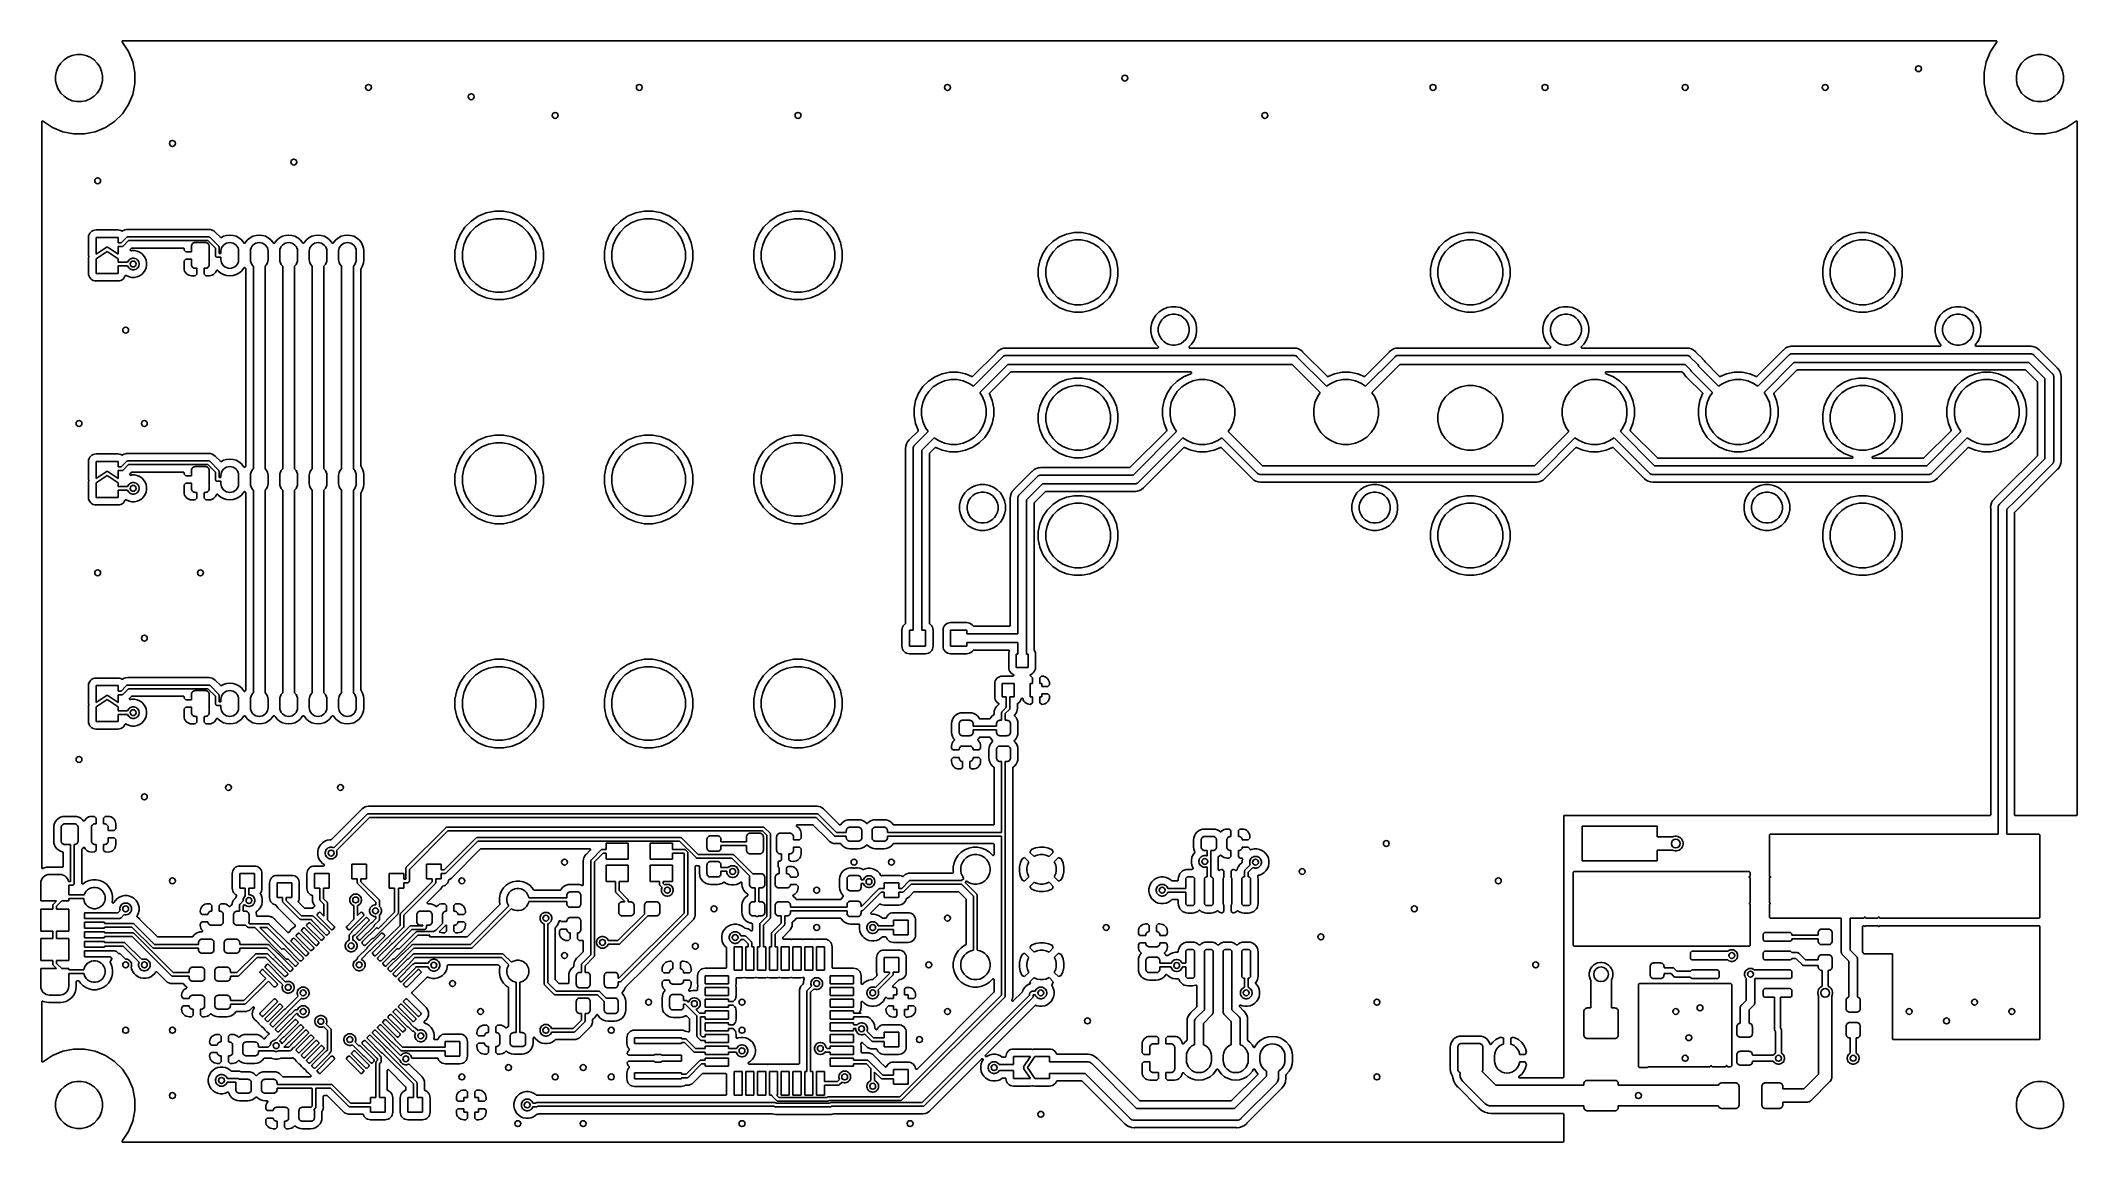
# Model space of a CAD drawing. Extents: x 1 to 139, y -76 to -1.
import ezdxf

# ---------------------------------------------------------------- set-up
doc = ezdxf.new("R2010")
doc.units = 0
doc.header["$MEASUREMENT"] = 0
doc.layers.add('BLACK', color=7, linetype='CONTINUOUS')

msp = doc.modelspace()

# ---------------------------------------------------------------- linework, layer by layer
at = {"layer": 'BLACK', "linetype": 'CONTINUOUS'}
for p, q in [((6.09882, -0.69783), (6.09949, -0.69164)), ((6.09883, -0.69795), (6.09882, -0.69783)), ((6.09882, -0.69806), (6.09883, -0.69795)), ((6.09936, -0.70401), (6.09882, -0.69806)), ((6.0999, -0.71018), (6.09936, -0.70401)), ((6.09949, -0.69164), (6.10011, -0.68573)), ((6.09993, -0.71029), (6.0999, -0.71018)), ((6.09994, -0.7104), (6.09993, -0.71029)), ((6.10166, -0.71623), (6.09994, -0.7104)), ((6.10011, -0.68573), (6.10014, -0.68563)), ((6.10014, -0.68563), (6.10016, -0.68551)), ((6.10016, -0.68551), (6.10199, -0.67965)), ((6.10336, -0.72208), (6.10166, -0.71623)), ((6.10199, -0.67965), (6.10378, -0.67389)), ((6.10341, -0.72218), (6.10336, -0.72208)), ((6.10344, -0.72229), (6.10341, -0.72218)), ((6.10629, -0.72774), (6.10344, -0.72229)), ((6.10378, -0.67389), (6.10383, -0.6738)), ((6.10383, -0.6738), (6.10386, -0.67369)), ((6.10386, -0.67369), (6.10678, -0.66833)), ((6.10906, -0.73308), (6.10629, -0.72774)), ((6.10678, -0.66833), (6.10967, -0.66299)), ((6.10913, -0.73317), (6.10906, -0.73308)), ((6.10918, -0.73327), (6.10913, -0.73317)), ((6.11303, -0.73806), (6.10918, -0.73327)), ((6.10967, -0.66299), (6.10974, -0.6629)), ((6.10974, -0.6629), (6.1098, -0.66281)), ((6.1098, -0.66281), (6.11367, -0.65816)), ((6.11679, -0.74277), (6.11303, -0.73806)), ((6.11367, -0.65816), (6.11757, -0.65344)), ((6.11694, -0.74292), (6.11679, -0.74277)), ((6.11695, -0.74293), (6.11694, -0.74292)), ((6.11696, -0.74294), (6.11695, -0.74293)), ((6.11741, -0.7434), (6.11696, -0.74294)), ((6.12665, -0.75264), (6.11741, -0.7434)), ((6.11757, -0.65344), (6.11766, -0.65337)), ((6.11766, -0.65337), (6.11773, -0.65329)), ((6.11773, -0.65329), (6.12254, -0.64939)), ((6.12254, -0.64939), (6.12717, -0.64561)), ((6.54252, -1.37503), (6.12665, -0.75264)), ((6.12717, -0.64561), (6.12727, -0.64556)), ((6.12727, -0.64556), (6.12736, -0.64549)), ((6.12736, -0.64549), (6.13275, -0.64265)), ((6.13275, -0.64265), (6.13812, -0.63979)), ((6.13812, -0.63979), (6.13823, -0.63976)), ((6.13823, -0.63976), (6.13832, -0.63971)), ((6.13832, -0.63971), (6.14403, -0.63801)), ((6.14403, -0.63801), (6.14998, -0.63621)), ((6.14998, -0.63621), (6.15009, -0.6362)), ((6.15009, -0.6362), (6.1502, -0.63617)), ((6.1502, -0.63617), (6.15635, -0.63558)), ((6.15635, -0.63558), (6.16231, -0.635)), ((6.16231, -0.635), (133.538, -0.635)), ((6.82897, -2.06658), (6.54252, -1.37503)), ((133.157, -1.37503), (132.871, -2.06658)), ((133.573, -0.75264), (133.157, -1.37503)), ((133.538, -0.635), (133.538, -0.635)), ((133.538, -0.635), (133.538, -0.635)), ((133.538, -0.635), (133.538, -0.63501)), ((133.538, -0.63501), (133.539, -0.63501)), ((133.539, -0.63501), (133.545, -0.63567)), ((133.545, -0.63567), (133.551, -0.63634)), ((133.551, -0.63634), (133.551, -0.63638)), ((133.551, -0.63638), (133.551, -0.63639)), ((133.551, -0.63639), (133.557, -0.6382)), ((133.557, -0.6382), (133.562, -0.64005)), ((133.562, -0.64005), (133.563, -0.6401)), ((133.563, -0.6401), (133.563, -0.64014)), ((133.563, -0.64014), (133.568, -0.64306)), ((133.568, -0.64306), (133.573, -0.64598)), ((133.573, -0.64598), (133.573, -0.64605)), ((133.573, -0.64605), (133.574, -0.64611)), ((133.583, -0.7434), (133.573, -0.75264)), ((133.574, -0.64611), (133.578, -0.65005)), ((133.578, -0.65005), (133.583, -0.65391)), ((133.583, -0.65391), (133.583, -0.654)), ((133.583, -0.654), (133.583, -0.65407)), ((133.583, -0.65407), (133.587, -0.65885)), ((133.586, -0.73871), (133.583, -0.7434)), ((133.59, -0.73401), (133.586, -0.73871)), ((133.587, -0.65885), (133.591, -0.66354)), ((133.593, -0.72834), (133.59, -0.73382)), ((133.59, -0.73382), (133.59, -0.73391)), ((133.59, -0.73391), (133.59, -0.73401)), ((133.591, -0.66354), (133.591, -0.66364)), ((133.591, -0.66364), (133.591, -0.66373)), ((133.591, -0.66373), (133.594, -0.66921)), ((133.596, -0.72311), (133.593, -0.72834)), ((133.594, -0.66921), (133.596, -0.67451)), ((133.596, -0.67451), (133.597, -0.67461)), ((133.598, -0.71702), (133.596, -0.7229)), ((133.596, -0.7229), (133.596, -0.723)), ((133.596, -0.723), (133.596, -0.72311)), ((133.597, -0.67461), (133.597, -0.67471)), ((133.597, -0.67471), (133.598, -0.68055)), ((133.598, -0.68055), (133.6, -0.68638)), ((133.6, -0.71127), (133.598, -0.71702)), ((133.6, -0.68638), (133.6, -0.6865)), ((133.6, -0.6865), (133.6, -0.6866)), ((133.6, -0.6866), (133.601, -0.69243)), ((133.601, -0.70489), (133.6, -0.71105)), ((133.6, -0.71105), (133.6, -0.71116)), ((133.6, -0.71116), (133.6, -0.71127)), ((133.601, -0.69243), (133.601, -0.69872)), ((133.601, -0.69872), (133.601, -0.69884)), ((133.601, -0.69884), (133.601, -0.69894)), ((133.601, -0.69894), (133.601, -0.70489)), ((1.575, -3.01741), (1.63649, -2.7083)), ((1.63649, -2.7083), (1.7571, -2.41712)), ((1.7571, -2.41712), (1.9322, -2.15506)), ((1.9322, -2.15506), (2.15506, -1.9322)), ((2.15506, -1.9322), (2.41712, -1.7571)), ((2.41712, -1.7571), (2.7083, -1.63649)), ((2.7083, -1.63649), (3.01741, -1.575)), ((3.01741, -1.575), (3.33259, -1.575)), ((3.33259, -1.575), (3.6417, -1.63649)), ((3.6417, -1.63649), (3.93288, -1.7571)), ((3.93288, -1.7571), (4.19494, -1.9322)), ((4.19494, -1.9322), (4.4178, -2.15506)), ((4.4178, -2.15506), (4.5929, -2.41712)), ((4.5929, -2.41712), (4.71351, -2.7083)), ((4.71351, -2.7083), (4.775, -3.01741)), ((6.975, -2.80073), (6.82897, -2.06658)), ((132.871, -2.06658), (132.725, -2.80073)), ((134.925, -3.01741), (134.986, -2.7083)), ((134.986, -2.7083), (135.107, -2.41712)), ((135.107, -2.41712), (135.282, -2.15506)), ((135.282, -2.15506), (135.505, -1.9322)), ((135.505, -1.9322), (135.767, -1.7571)), ((135.767, -1.7571), (136.058, -1.63649)), ((136.058, -1.63649), (136.367, -1.575)), ((136.367, -1.575), (136.683, -1.575)), ((136.683, -1.575), (136.992, -1.63649)), ((136.992, -1.63649), (137.283, -1.7571)), ((137.283, -1.7571), (137.545, -1.9322)), ((137.545, -1.9322), (137.768, -2.15506)), ((137.768, -2.15506), (137.943, -2.41712)), ((137.943, -2.41712), (138.064, -2.7083)), ((138.064, -2.7083), (138.125, -3.01741)), ((1.575, -3.33259), (1.575, -3.01741)), ((1.63649, -3.6417), (1.575, -3.33259)), ((1.7571, -3.93288), (1.63649, -3.6417)), ((1.9322, -4.19494), (1.7571, -3.93288)), ((4.5929, -3.93288), (4.4178, -4.19494)), ((4.71351, -3.6417), (4.5929, -3.93288)), ((4.775, -3.33259), (4.71351, -3.6417)), ((4.775, -3.01741), (4.775, -3.33259)), ((6.82897, -4.28342), (6.975, -3.54927)), ((6.975, -3.54927), (6.975, -2.80073)), ((132.725, -2.80073), (132.725, -3.54927)), ((132.725, -3.54927), (132.871, -4.28342)), ((134.925, -3.33259), (134.925, -3.01741)), ((134.986, -3.6417), (134.925, -3.33259)), ((135.107, -3.93288), (134.986, -3.6417)), ((135.282, -4.19494), (135.107, -3.93288)), ((137.943, -3.93288), (137.768, -4.19494)), ((138.064, -3.6417), (137.943, -3.93288)), ((138.125, -3.33259), (138.064, -3.6417)), ((138.125, -3.01741), (138.125, -3.33259)), ((2.15506, -4.4178), (1.9322, -4.19494)), ((2.41712, -4.5929), (2.15506, -4.4178)), ((2.7083, -4.71351), (2.41712, -4.5929)), ((3.01741, -4.775), (2.7083, -4.71351)), ((3.33259, -4.775), (3.01741, -4.775)), ((3.6417, -4.71351), (3.33259, -4.775)), ((3.93288, -4.5929), (3.6417, -4.71351)), ((4.19494, -4.4178), (3.93288, -4.5929)), ((4.4178, -4.19494), (4.19494, -4.4178)), ((6.12665, -5.59736), (6.54252, -4.97497)), ((6.54252, -4.97497), (6.82897, -4.28342)), ((132.871, -4.28342), (133.157, -4.97497)), ((133.157, -4.97497), (133.573, -5.59736)), ((135.505, -4.4178), (135.282, -4.19494)), ((135.767, -4.5929), (135.505, -4.4178)), ((136.058, -4.71351), (135.767, -4.5929)), ((136.367, -4.775), (136.058, -4.71351)), ((136.683, -4.775), (136.367, -4.775)), ((136.992, -4.71351), (136.683, -4.775)), ((137.283, -4.5929), (136.992, -4.71351)), ((137.545, -4.4178), (137.283, -4.5929)), ((137.768, -4.19494), (137.545, -4.4178)), ((0.635, -6.16165), (0.63501, -6.16163)), ((0.635, -6.16167), (0.635, -6.16165)), ((0.635, -6.16231), (0.635, -6.16167)), ((0.635, -56.8778), (0.635, -6.16231)), ((0.63501, -6.16143), (0.63567, -6.15547)), ((0.63501, -6.16163), (0.63501, -6.16143)), ((0.63567, -6.15547), (0.63634, -6.14933)), ((0.63634, -6.14933), (0.63638, -6.14922)), ((0.63638, -6.14922), (0.63639, -6.14911)), ((0.63639, -6.14911), (0.6382, -6.14339)), ((0.6382, -6.14339), (0.64005, -6.1375)), ((0.64005, -6.1375), (0.6401, -6.13741)), ((0.6401, -6.13741), (0.64014, -6.1373)), ((0.64014, -6.1373), (0.64306, -6.13198)), ((0.64306, -6.13198), (0.64598, -6.12662)), ((0.64598, -6.12662), (0.64605, -6.12654)), ((0.64605, -6.12654), (0.64611, -6.12644)), ((0.64611, -6.12644), (0.65005, -6.12174)), ((0.65005, -6.12174), (0.65391, -6.1171)), ((0.65391, -6.1171), (0.654, -6.11703)), ((0.654, -6.11703), (0.65407, -6.11695)), ((0.65407, -6.11695), (0.65885, -6.1131)), ((0.65885, -6.1131), (0.66354, -6.1093)), ((0.66354, -6.1093), (0.66364, -6.10925)), ((0.66364, -6.10925), (0.66373, -6.10918)), ((0.66373, -6.10918), (0.66921, -6.10632)), ((0.66921, -6.10632), (0.67451, -6.10352)), ((0.67451, -6.10352), (0.67461, -6.10349)), ((0.67461, -6.10349), (0.67471, -6.10344)), ((0.67471, -6.10344), (0.68055, -6.10172)), ((0.68055, -6.10172), (0.68638, -6.09998)), ((0.68638, -6.09998), (0.6865, -6.09997)), ((0.6865, -6.09997), (0.6866, -6.09994)), ((0.6866, -6.09994), (0.69243, -6.09941)), ((0.69243, -6.09941), (0.69872, -6.09882)), ((0.69872, -6.09882), (0.69884, -6.09883)), ((0.69884, -6.09883), (0.69894, -6.09882)), ((0.69894, -6.09882), (0.70489, -6.09944)), ((0.70489, -6.09944), (0.71105, -6.10007)), ((0.71105, -6.10007), (0.71116, -6.1001)), ((0.71116, -6.1001), (0.71127, -6.10011)), ((0.71127, -6.10011), (0.71702, -6.10189)), ((0.71702, -6.10189), (0.7229, -6.10369)), ((0.7229, -6.10369), (0.723, -6.10374)), ((0.723, -6.10374), (0.72311, -6.10378)), ((0.72311, -6.10378), (0.72834, -6.10661)), ((0.72834, -6.10661), (0.73382, -6.10955)), ((0.73382, -6.10955), (0.73391, -6.10962)), ((0.73391, -6.10962), (0.73401, -6.10967)), ((0.73401, -6.10967), (0.7387, -6.11355)), ((0.7387, -6.11355), (0.7434, -6.11741)), ((0.7434, -6.11741), (0.75264, -6.12665)), ((0.75264, -6.12665), (1.37503, -6.54252)), ((1.37503, -6.54252), (2.06658, -6.82897)), ((2.06658, -6.82897), (2.80073, -6.975)), ((3.54927, -6.975), (4.28342, -6.82897)), ((4.28342, -6.82897), (4.97497, -6.54252)), ((4.97497, -6.54252), (5.59736, -6.12665)), ((5.59736, -6.12665), (6.12665, -5.59736)), ((133.573, -5.59736), (134.103, -6.12665)), ((134.103, -6.12665), (134.725, -6.54252)), ((134.725, -6.54252), (135.417, -6.82897)), ((135.417, -6.82897), (136.151, -6.975)), ((136.899, -6.975), (137.633, -6.82897)), ((137.633, -6.82897), (138.325, -6.54252)), ((138.325, -6.54252), (138.947, -6.12665)), ((138.947, -6.12665), (138.957, -6.11741)), ((138.957, -6.11679), (138.962, -6.11303)), ((138.957, -6.11694), (138.957, -6.11679)), ((138.957, -6.11695), (138.957, -6.11694)), ((138.957, -6.11696), (138.957, -6.11695)), ((138.957, -6.11741), (138.957, -6.11696)), ((138.962, -6.11303), (138.967, -6.10918)), ((138.967, -6.10906), (138.972, -6.10629)), ((138.967, -6.10913), (138.967, -6.10906)), ((138.967, -6.10918), (138.967, -6.10913)), ((138.972, -6.10629), (138.978, -6.10344)), ((138.978, -6.10336), (138.984, -6.10166)), ((138.978, -6.10341), (138.978, -6.10336)), ((138.978, -6.10344), (138.978, -6.10341)), ((138.984, -6.10166), (138.99, -6.09994)), ((138.99, -6.0999), (138.996, -6.09936)), ((138.99, -6.09993), (138.99, -6.0999)), ((138.99, -6.09994), (138.99, -6.09993)), ((138.996, -6.09936), (139.002, -6.09882)), ((139.002, -6.09882), (139.002, -6.09883)), ((139.002, -6.09883), (139.002, -6.09882)), ((139.002, -6.09882), (139.008, -6.09949)), ((139.008, -6.09949), (139.014, -6.10011)), ((139.014, -6.10011), (139.014, -6.10014)), ((139.014, -6.10014), (139.014, -6.10016)), ((139.014, -6.10016), (139.02, -6.10199)), ((139.02, -6.10199), (139.026, -6.10378)), ((139.026, -6.10378), (139.026, -6.10383)), ((139.026, -6.10383), (139.026, -6.10386)), ((139.026, -6.10386), (139.032, -6.10678)), ((139.032, -6.10678), (139.037, -6.10967)), ((139.037, -6.10967), (139.037, -6.10974)), ((139.037, -6.10974), (139.037, -6.1098)), ((139.037, -6.1098), (139.042, -6.11365)), ((139.042, -6.11365), (139.047, -6.11757)), ((139.047, -6.11757), (139.047, -6.11766)), ((139.047, -6.11766), (139.047, -6.11773)), ((139.047, -6.11773), (139.051, -6.12254)), ((139.051, -6.12254), (139.054, -6.12717)), ((139.054, -6.12717), (139.054, -6.12727)), ((139.054, -6.12727), (139.055, -6.12736)), ((139.055, -6.12736), (139.057, -6.13275)), ((139.057, -6.13275), (139.06, -6.13812)), ((139.06, -6.13812), (139.06, -6.13823)), ((139.06, -6.13823), (139.06, -6.13832)), ((139.06, -6.13832), (139.062, -6.14403)), ((139.062, -6.14403), (139.064, -6.14998)), ((139.064, -6.14998), (139.064, -6.15009)), ((139.064, -6.15009), (139.064, -6.1502)), ((139.064, -6.1502), (139.064, -6.15635)), ((139.064, -6.15635), (139.065, -6.16231)), ((139.065, -6.16231), (139.065, -53.2765)), ((2.80073, -6.975), (3.54927, -6.975)), ((136.151, -6.975), (136.899, -6.975)), ((30.8726, -12.3476), (30.3252, -12.5743)), ((31.4537, -12.232), (30.8726, -12.3476)), ((32.0463, -12.232), (31.4537, -12.232)), ((32.6274, -12.3476), (32.0463, -12.232)), ((33.1748, -12.5743), (32.6274, -12.3476)), ((41.0326, -12.3476), (40.4852, -12.5743)), ((41.6137, -12.232), (41.0326, -12.3476)), ((42.2063, -12.232), (41.6137, -12.232)), ((42.7874, -12.3476), (42.2063, -12.232)), ((43.3348, -12.5743), (42.7874, -12.3476)), ((51.1926, -12.3476), (50.6452, -12.5743)), ((51.7737, -12.232), (51.1926, -12.3476)), ((52.3663, -12.232), (51.7737, -12.232)), ((52.9474, -12.3476), (52.3663, -12.232)), ((53.4948, -12.5743), (52.9474, -12.3476)), ((3.8584, -13.8197), (3.82935, -13.9154)), ((3.90557, -13.7314), (3.8584, -13.8197)), ((3.96905, -13.6541), (3.90557, -13.7314)), ((4.0464, -13.5906), (3.96905, -13.6541)), ((4.13466, -13.5434), (4.0464, -13.5906)), ((4.23042, -13.5143), (4.13466, -13.5434)), ((4.33312, -13.5042), (4.23042, -13.5143)), ((5.82688, -13.5042), (4.33312, -13.5042)), ((5.92958, -13.5143), (5.82688, -13.5042)), ((6.02535, -13.5434), (5.92958, -13.5143)), ((6.08165, -13.5735), (6.02535, -13.5434)), ((6.08707, -13.5757), (6.08165, -13.5735)), ((6.09251, -13.5781), (6.08707, -13.5757)), ((6.09281, -13.5781), (6.09251, -13.5781)), ((6.09309, -13.5782), (6.09281, -13.5781)), ((6.09888, -13.5794), (6.09309, -13.5782)), ((6.10464, -13.5806), (6.09888, -13.5794)), ((6.10494, -13.5806), (6.10464, -13.5806)), ((6.10525, -13.5807), (6.10494, -13.5806)), ((6.11117, -13.5807), (6.10525, -13.5807)), ((6.11703, -13.5808), (6.11117, -13.5807)), ((6.11733, -13.5807), (6.11703, -13.5808)), ((6.11764, -13.5807), (6.11733, -13.5807)), ((6.12348, -13.5796), (6.11764, -13.5807)), ((6.12922, -13.5785), (6.12348, -13.5796)), ((6.1295, -13.5784), (6.12922, -13.5785)), ((6.1298, -13.5783), (6.1295, -13.5784)), ((6.1353, -13.5761), (6.1298, -13.5783)), ((6.14073, -13.5739), (6.1353, -13.5761)), ((6.14125, -13.5736), (6.14073, -13.5739)), ((6.14127, -13.5736), (6.14125, -13.5736)), ((6.14128, -13.5736), (6.14127, -13.5736)), ((6.14151, -13.5735), (6.14128, -13.5736)), ((6.25159, -13.5147), (6.14151, -13.5735)), ((6.29491, -13.5015), (6.25159, -13.5147)), ((6.29495, -13.5015), (6.29491, -13.5015)), ((6.37091, -13.4785), (6.29495, -13.5015)), ((6.495, -13.4662), (6.37091, -13.4785)), ((6.52299, -13.469), (6.495, -13.4662)), ((6.52567, -13.469), (6.52299, -13.469)), ((6.52833, -13.4693), (6.52567, -13.469)), ((6.52922, -13.4693), (6.52833, -13.4693)), ((11.9555, -13.4693), (6.52922, -13.4693)), ((11.9581, -13.469), (11.9555, -13.4693)), ((11.9608, -13.4691), (11.9581, -13.469)), ((11.9617, -13.469), (11.9608, -13.4691)), ((11.9897, -13.4662), (11.9617, -13.469)), ((12.0177, -13.469), (11.9897, -13.4662)), ((12.1138, -13.4785), (12.0177, -13.469)), ((12.2331, -13.5147), (12.1138, -13.4785)), ((12.3431, -13.5734), (12.2331, -13.5147)), ((12.4395, -13.6525), (12.3431, -13.5734)), ((12.4573, -13.6743), (12.4395, -13.6525)), ((12.4592, -13.6762), (12.4573, -13.6743)), ((12.4609, -13.6783), (12.4592, -13.6762)), ((12.4615, -13.6789), (12.4609, -13.6783)), ((12.7849, -14.0023), (12.4615, -13.6789)), ((29.0843, -13.8152), (28.8576, -14.3626)), ((29.4135, -13.3225), (29.0843, -13.8152)), ((29.8325, -12.9035), (29.4135, -13.3225)), ((29.5345, -14.0558), (29.8081, -13.6463)), ((29.8081, -13.6463), (30.1563, -13.2981)), ((30.3252, -12.5743), (29.8325, -12.9035)), ((30.1563, -13.2981), (30.5658, -13.0245)), ((30.5658, -13.0245), (31.0208, -12.8361)), ((31.0208, -12.8361), (31.5038, -12.74)), ((31.5038, -12.74), (31.9962, -12.74)), ((31.9962, -12.74), (32.4792, -12.8361)), ((32.4792, -12.8361), (32.9342, -13.0245)), ((32.9342, -13.0245), (33.3437, -13.2981)), ((33.6675, -12.9035), (33.1748, -12.5743)), ((33.3437, -13.2981), (33.6919, -13.6463)), ((34.0865, -13.3225), (33.6675, -12.9035)), ((33.6919, -13.6463), (33.9655, -14.0558)), ((34.4157, -13.8152), (34.0865, -13.3225)), ((34.6424, -14.3626), (34.4157, -13.8152)), ((39.2443, -13.8152), (39.0176, -14.3626)), ((39.5735, -13.3225), (39.2443, -13.8152)), ((39.9925, -12.9035), (39.5735, -13.3225)), ((39.6945, -14.0558), (39.9681, -13.6463)), ((39.9681, -13.6463), (40.3163, -13.2981)), ((40.4852, -12.5743), (39.9925, -12.9035)), ((40.3163, -13.2981), (40.7258, -13.0245)), ((40.7258, -13.0245), (41.1808, -12.8361)), ((41.1808, -12.8361), (41.6638, -12.74)), ((41.6638, -12.74), (42.1562, -12.74)), ((42.1562, -12.74), (42.6392, -12.8361)), ((42.6392, -12.8361), (43.0942, -13.0245)), ((43.0942, -13.0245), (43.5037, -13.2981)), ((43.8275, -12.9035), (43.3348, -12.5743)), ((43.5037, -13.2981), (43.8519, -13.6463)), ((44.2465, -13.3225), (43.8275, -12.9035)), ((43.8519, -13.6463), (44.1255, -14.0558)), ((44.5757, -13.8152), (44.2465, -13.3225)), ((44.8024, -14.3626), (44.5757, -13.8152)), ((49.4043, -13.8152), (49.1776, -14.3626)), ((49.7335, -13.3225), (49.4043, -13.8152)), ((50.1525, -12.9035), (49.7335, -13.3225)), ((49.8545, -14.0558), (50.1281, -13.6463)), ((50.1281, -13.6463), (50.4763, -13.2981)), ((50.6452, -12.5743), (50.1525, -12.9035)), ((50.4763, -13.2981), (50.8858, -13.0245)), ((50.8858, -13.0245), (51.3408, -12.8361)), ((51.3408, -12.8361), (51.8238, -12.74)), ((51.8238, -12.74), (52.3162, -12.74)), ((52.3162, -12.74), (52.7992, -12.8361)), ((52.7992, -12.8361), (53.2542, -13.0245)), ((53.2542, -13.0245), (53.6637, -13.2981)), ((53.9875, -12.9035), (53.4948, -12.5743)), ((53.6637, -13.2981), (54.0119, -13.6463)), ((54.4065, -13.3225), (53.9875, -12.9035)), ((54.0119, -13.6463), (54.2855, -14.0558)), ((54.7357, -13.8152), (54.4065, -13.3225)), ((54.9624, -14.3626), (54.7357, -13.8152)), ((70.3301, -13.7861), (69.8373, -13.9902)), ((70.8533, -13.682), (70.3301, -13.7861)), ((71.3867, -13.682), (70.8533, -13.682)), ((71.9099, -13.7861), (71.3867, -13.682)), ((72.4027, -13.9902), (71.9099, -13.7861)), ((97.0001, -13.7861), (96.5073, -13.9902)), ((97.5233, -13.682), (97.0001, -13.7861)), ((98.0567, -13.682), (97.5233, -13.682)), ((98.5799, -13.7861), (98.0567, -13.682)), ((99.0727, -13.9902), (98.5799, -13.7861)), ((123.67, -13.7861), (123.177, -13.9902)), ((124.193, -13.682), (123.67, -13.7861)), ((124.727, -13.682), (124.193, -13.682)), ((125.25, -13.7861), (124.727, -13.682)), ((125.743, -13.9902), (125.25, -13.7861)), ((3.82935, -13.9154), (3.81923, -14.0181)), ((3.81923, -14.0181), (3.81923, -15.1619)), ((3.81923, -15.1619), (3.82924, -15.264)), ((4.33, -15.165), (4.33, -14.015)), ((4.33, -14.015), (5.83, -14.015)), ((5.08, -14.665), (4.33, -15.165)), ((4.33, -15.465), (5.08, -14.965)), ((5.83, -15.165), (5.08, -14.665)), ((5.08, -14.965), (5.83, -15.465)), ((5.83, -14.015), (5.83, -14.39)), ((5.83, -14.39), (6.03052, -14.39)), ((6.07618, -14.64), (5.83, -14.64)), ((5.83, -14.64), (5.83, -15.165)), ((6.03052, -14.39), (6.40227, -14.0182)), ((6.0823, -14.6406), (6.07618, -14.64)), ((6.08842, -14.64), (6.0823, -14.6406)), ((6.08843, -14.64), (6.08842, -14.64)), ((6.1068, -14.6382), (6.08843, -14.64)), ((6.13037, -14.631), (6.1068, -14.6382)), ((6.15208, -14.6194), (6.13037, -14.631)), ((6.17111, -14.6038), (6.15208, -14.6194)), ((6.17503, -14.599), (6.17111, -14.6038)), ((6.54678, -14.2273), (6.17503, -14.599)), ((6.40227, -14.0182), (6.40618, -14.0135)), ((6.40618, -14.0135), (6.41095, -14.0096)), ((6.41095, -14.0096), (6.42522, -13.9979)), ((6.42522, -13.9979), (6.44693, -13.9863)), ((6.44693, -13.9863), (6.44705, -13.9862)), ((6.44705, -13.9862), (6.4705, -13.9791)), ((6.4705, -13.9791), (6.48887, -13.9773)), ((6.48887, -13.9773), (6.48888, -13.9773)), ((6.48888, -13.9773), (6.495, -13.9767)), ((6.495, -13.9767), (6.50112, -13.9773)), ((6.50112, -13.9773), (11.9836, -13.9773)), ((11.9379, -14.2273), (6.54678, -14.2273)), ((6.65905, -14.8595), (6.65906, -14.8594)), ((6.65966, -14.8659), (6.65905, -14.8595)), ((6.65906, -14.8594), (6.65969, -14.8533)), ((6.65906, -14.8594), (6.65906, -14.8594)), ((6.66019, -14.8717), (6.65966, -14.8659)), ((6.65969, -14.8533), (6.66031, -14.8472)), ((6.66021, -14.8718), (6.66019, -14.8717)), ((6.66022, -14.8719), (6.66021, -14.8718)), ((6.66202, -14.8779), (6.66022, -14.8719)), ((6.66031, -14.8472), (6.66033, -14.8471)), ((6.66033, -14.8471), (6.66034, -14.847)), ((6.66034, -14.847), (6.66218, -14.8411)), ((6.6637, -14.8836), (6.66202, -14.8779)), ((6.66218, -14.8411), (6.66393, -14.8353)), ((6.66374, -14.8837), (6.6637, -14.8836)), ((6.66376, -14.8837), (6.66374, -14.8837)), ((6.66661, -14.8891), (6.66376, -14.8837)), ((6.66393, -14.8353), (6.66397, -14.8353)), ((6.66397, -14.8353), (6.66399, -14.8352)), ((6.66399, -14.8352), (6.66697, -14.8297)), ((6.66945, -14.8946), (6.66661, -14.8891)), ((6.66697, -14.8297), (6.66979, -14.8244)), ((6.6695, -14.8946), (6.66945, -14.8946)), ((6.66954, -14.8947), (6.6695, -14.8946)), ((6.67328, -14.8993), (6.66954, -14.8947)), ((6.66979, -14.8244), (6.66984, -14.8244)), ((6.66984, -14.8244), (6.66988, -14.8243)), ((6.66988, -14.8243), (6.67374, -14.8196)), ((6.67722, -14.9042), (6.67328, -14.8993)), ((6.67374, -14.8196), (6.67765, -14.8148)), ((6.67729, -14.9043), (6.67722, -14.9042)), ((6.67734, -14.9043), (6.67729, -14.9043)), ((6.68194, -14.9082), (6.67734, -14.9043)), ((6.67765, -14.8148), (6.7386, -14.7539)), ((6.68673, -14.9122), (6.68194, -14.9082)), ((6.6868, -14.9122), (6.68673, -14.9122)), ((6.68686, -14.9123), (6.6868, -14.9122)), ((6.69221, -14.9152), (6.68686, -14.9123)), ((6.69759, -14.9181), (6.69221, -14.9152)), ((6.69767, -14.9182), (6.69759, -14.9181)), ((6.69774, -14.9182), (6.69767, -14.9182)), ((6.70355, -14.92), (6.69774, -14.9182)), ((6.70941, -14.9219), (6.70355, -14.92)), ((6.70949, -14.9219), (6.70941, -14.9219)), ((6.70957, -14.9219), (6.70949, -14.9219)), ((6.71583, -14.9226), (6.70957, -14.9219)), ((6.72172, -14.9232), (6.71583, -14.9226)), ((6.7218, -14.9232), (6.72172, -14.9232)), ((6.72189, -14.9232), (6.7218, -14.9232)), ((6.72806, -14.9227), (6.72189, -14.9232)), ((6.73407, -14.9222), (6.72806, -14.9227)), ((6.73423, -14.9222), (6.73407, -14.9222)), ((6.73424, -14.9222), (6.73423, -14.9222)), ((6.73494, -14.922), (6.73424, -14.9222)), ((6.73424, -14.9222), (6.73424, -14.9222)), ((6.77277, -14.9145), (6.73494, -14.922)), ((6.7386, -14.7539), (6.73875, -14.7538)), ((6.73875, -14.7538), (6.73875, -14.7537)), ((6.73875, -14.7537), (6.73877, -14.7537)), ((6.73877, -14.7537), (6.73923, -14.7533)), ((6.73923, -14.7533), (6.74381, -14.7496)), ((6.74381, -14.7496), (6.74836, -14.7459)), ((6.74836, -14.7459), (6.74865, -14.7458)), ((6.74865, -14.7458), (6.74891, -14.7455)), ((6.74891, -14.7455), (6.75411, -14.7429)), ((6.75411, -14.7429), (6.7593, -14.7401)), ((6.7593, -14.7401), (6.75962, -14.74)), ((6.75962, -14.74), (6.75992, -14.7398)), ((6.75992, -14.7398), (6.76551, -14.7382)), ((6.76551, -14.7382), (6.77116, -14.7365)), ((6.77116, -14.7365), (6.7715, -14.7365)), ((6.7715, -14.7365), (6.77182, -14.7364)), ((6.77182, -14.7364), (6.77765, -14.7359)), ((6.95163, -14.9145), (6.77277, -14.9145)), ((6.77765, -14.7359), (6.7835, -14.7353)), ((6.7835, -14.7353), (10.2579, -14.7353)), ((7.12706, -14.9494), (6.95163, -14.9145)), ((7.2923, -15.0178), (7.12706, -14.9494)), ((7.44102, -15.1172), (7.2923, -15.0178)), ((7.56749, -15.2437), (7.44102, -15.1172)), ((10.2579, -14.7353), (10.2588, -14.7353)), ((10.2588, -14.7353), (10.2647, -14.736)), ((10.2647, -14.736), (10.2704, -14.7365)), ((10.2704, -14.7365), (10.2708, -14.7366)), ((10.2708, -14.7366), (10.2712, -14.7367)), ((10.2712, -14.7367), (10.2767, -14.7384)), ((10.2767, -14.7384), (10.2823, -14.7401)), ((10.2823, -14.7401), (10.2826, -14.7403)), ((10.2826, -14.7403), (10.283, -14.7404)), ((10.283, -14.7404), (10.2881, -14.7432)), ((10.2881, -14.7432), (10.2932, -14.746)), ((10.2932, -14.746), (10.2935, -14.7462)), ((10.2935, -14.7462), (10.2938, -14.7464)), ((10.2938, -14.7464), (10.2983, -14.7502)), ((10.2983, -14.7502), (10.3028, -14.7538)), ((10.3028, -14.7538), (10.303, -14.7541)), ((10.303, -14.7541), (10.3033, -14.7544)), ((10.3033, -14.7544), (10.307, -14.759)), ((10.307, -14.759), (10.3107, -14.7634)), ((10.3107, -14.7634), (10.3108, -14.7637)), ((10.3108, -14.7637), (10.3111, -14.764)), ((10.3111, -14.764), (10.3138, -14.7692)), ((10.3138, -14.7692), (10.3165, -14.7743)), ((10.3165, -14.7743), (10.3166, -14.7747)), ((10.3166, -14.7747), (10.3168, -14.775)), ((10.3168, -14.775), (10.3185, -14.7806)), ((10.3185, -14.7806), (10.3202, -14.7861)), ((10.3202, -14.7861), (10.3202, -14.7865)), ((10.3202, -14.7865), (10.3203, -14.7869)), ((10.3203, -14.7869), (10.3209, -14.7927)), ((10.3209, -14.7927), (10.3214, -14.7985)), ((10.3214, -14.7985), (10.3219, -14.8802)), ((10.3219, -14.8802), (10.4277, -14.986)), ((10.4277, -14.986), (10.83, -14.986)), ((10.83, -14.615), (10.8348, -14.5662)), ((10.83, -14.986), (10.83, -14.615)), ((10.8348, -14.5662), (10.849, -14.5193)), ((10.849, -14.5193), (10.8721, -14.4761)), ((10.8721, -14.4761), (10.9032, -14.4382)), ((10.9032, -14.4382), (10.9411, -14.4071)), ((10.9411, -14.4071), (10.9843, -14.384)), ((10.9843, -14.384), (11.0312, -14.3698)), ((11.0312, -14.3698), (11.08, -14.365)), ((11.08, -14.365), (11.78, -14.365)), ((11.78, -14.365), (11.8288, -14.3698)), ((11.8288, -14.3698), (11.8757, -14.384)), ((11.8757, -14.384), (11.9189, -14.4071)), ((11.9189, -14.4071), (11.9568, -14.4382)), ((12.4527, -14.7421), (11.9379, -14.2273)), ((11.9568, -14.4382), (11.9879, -14.4761)), ((11.9836, -13.9773), (11.9897, -13.9767)), ((11.9879, -14.4761), (12.011, -14.5193)), ((11.9897, -13.9767), (11.9958, -13.9773)), ((11.9958, -13.9773), (11.9958, -13.9773)), ((11.9958, -13.9773), (12.0142, -13.9791)), ((12.011, -14.5193), (12.0252, -14.5662)), ((12.0142, -13.9791), (12.0378, -13.9863)), ((12.0252, -14.5662), (12.03, -14.615)), ((12.03, -14.615), (12.03, -15.865)), ((12.0378, -13.9863), (12.0595, -13.9979)), ((12.0595, -13.9979), (12.0785, -14.0135)), ((12.0785, -14.0135), (12.0824, -14.0183)), ((12.0824, -14.0183), (12.6618, -14.5976)), ((12.4521, -15.24), (12.4527, -15.2339)), ((12.4527, -15.2339), (12.4527, -14.7421)), ((12.6618, -14.5976), (12.6665, -14.6015)), ((12.6665, -14.6015), (12.6704, -14.6062)), ((12.6704, -14.6062), (12.6704, -14.6062)), ((12.6704, -14.6062), (12.6812, -14.6194)), ((12.6812, -14.6194), (12.6821, -14.6205)), ((12.6821, -14.6205), (12.6937, -14.6422)), ((12.6937, -14.6422), (12.7009, -14.6658)), ((12.7009, -14.6658), (12.7027, -14.6842)), ((12.7027, -14.6842), (12.7027, -14.6842)), ((12.7027, -14.6842), (12.7033, -14.6903)), ((12.7033, -14.6903), (12.7027, -14.6964)), ((12.7027, -14.6964), (12.7027, -15.115)), ((12.7027, -15.115), (12.83, -15.115)), ((12.7871, -14.0042), (12.7849, -14.0023)), ((12.7891, -14.0062), (12.7871, -14.0042)), ((12.7919, -14.0081), (12.7891, -14.0062)), ((12.7945, -14.0102), (12.7919, -14.0081)), ((12.797, -14.0116), (12.7945, -14.0102)), ((12.7994, -14.0132), (12.797, -14.0116)), ((12.8025, -14.0145), (12.7994, -14.0132)), ((12.8054, -14.0161), (12.8025, -14.0145)), ((12.8082, -14.0169), (12.8054, -14.0161)), ((12.8108, -14.018), (12.8082, -14.0169)), ((12.8141, -14.0187), (12.8108, -14.018)), ((12.8173, -14.0197), (12.8141, -14.0187)), ((12.8201, -14.02), (12.8173, -14.0197)), ((12.8229, -14.0206), (12.8201, -14.02)), ((12.8263, -14.0206), (12.8229, -14.0206)), ((12.8296, -14.0209), (12.8263, -14.0206)), ((12.8325, -14.0207), (12.8296, -14.0209)), ((12.83, -14.9355), (12.8387, -14.8474)), ((12.83, -15.115), (12.83, -14.9355)), ((12.8353, -14.0207), (12.8325, -14.0207)), ((12.8386, -14.0201), (12.8353, -14.0207)), ((12.842, -14.0198), (12.8386, -14.0201)), ((12.8387, -14.8474), (12.873, -14.7343)), ((12.8447, -14.019), (12.842, -14.0198)), ((12.8475, -14.0184), (12.8447, -14.019)), ((12.8506, -14.0172), (12.8475, -14.0184)), ((12.8538, -14.0162), (12.8506, -14.0172)), ((12.8563, -14.0149), (12.8538, -14.0162)), ((12.859, -14.0139), (12.8563, -14.0149)), ((12.8598, -14.0134), (12.859, -14.0139)), ((13.0039, -13.9364), (12.8598, -14.0134)), ((12.873, -14.7343), (12.9287, -14.63)), ((12.9287, -14.63), (13.0037, -14.5387)), ((13.0037, -14.5387), (13.095, -14.4637)), ((13.2128, -13.873), (13.0039, -13.9364)), ((13.095, -14.4637), (13.1993, -14.408)), ((13.1993, -14.408), (13.3124, -14.3737)), ((13.43, -13.8516), (13.2128, -13.873)), ((13.3124, -14.3737), (13.43, -14.3621)), ((13.6472, -13.873), (13.43, -13.8516)), ((13.43, -14.3621), (13.5476, -14.3737)), ((13.5476, -14.3737), (13.6607, -14.408)), ((13.8561, -13.9364), (13.6472, -13.873)), ((13.6607, -14.408), (13.765, -14.4637)), ((13.765, -14.4637), (13.8563, -14.5387)), ((14.0486, -14.0393), (13.8561, -13.9364)), ((13.8563, -14.5387), (13.9313, -14.63)), ((13.9313, -14.63), (13.987, -14.7343)), ((13.987, -14.7343), (14.0213, -14.8474)), ((14.0213, -14.8474), (14.03, -14.9355)), ((14.03, -14.9355), (14.03, -15.5445)), ((14.2173, -14.1777), (14.0486, -14.0393)), ((14.3557, -14.3464), (14.2173, -14.1777)), ((14.374, -14.3806), (14.3557, -14.3464)), ((14.3774, -14.3857), (14.374, -14.3806)), ((14.3807, -14.3907), (14.3774, -14.3857)), ((14.3808, -14.3908), (14.3807, -14.3907)), ((14.3809, -14.3909), (14.3808, -14.3908)), ((14.3853, -14.3954), (14.3809, -14.3909)), ((14.3894, -14.3995), (14.3853, -14.3954)), ((14.3895, -14.3996), (14.3894, -14.3995)), ((14.3896, -14.3997), (14.3895, -14.3996)), ((14.3947, -14.4031), (14.3896, -14.3997)), ((14.3997, -14.4065), (14.3947, -14.4031)), ((14.3998, -14.4065), (14.3997, -14.4065)), ((14.3999, -14.4066), (14.3998, -14.4065)), ((14.4055, -14.409), (14.3999, -14.4066)), ((14.4111, -14.4113), (14.4055, -14.409)), ((14.4112, -14.4113), (14.4111, -14.4113)), ((14.4114, -14.4114), (14.4112, -14.4113)), ((14.4173, -14.4126), (14.4114, -14.4114)), ((14.4232, -14.4138), (14.4173, -14.4126)), ((14.4234, -14.4138), (14.4232, -14.4138)), ((14.4235, -14.4139), (14.4234, -14.4138)), ((14.4296, -14.4139), (14.4235, -14.4139)), ((14.4356, -14.414), (14.4296, -14.4139)), ((14.4358, -14.4139), (14.4356, -14.414)), ((14.4359, -14.4139), (14.4358, -14.4139)), ((14.4418, -14.4128), (14.4359, -14.4139)), ((14.4478, -14.4117), (14.4418, -14.4128)), ((14.4479, -14.4116), (14.4478, -14.4117)), ((14.4481, -14.4116), (14.4479, -14.4116)), ((14.4537, -14.4093), (14.4481, -14.4116)), ((14.4593, -14.407), (14.4537, -14.4093)), ((14.4594, -14.407), (14.4593, -14.407)), ((14.4595, -14.4069), (14.4594, -14.407)), ((14.4646, -14.4036), (14.4595, -14.4069)), ((14.4697, -14.4003), (14.4646, -14.4036)), ((14.4698, -14.4002), (14.4697, -14.4003)), ((14.4699, -14.4001), (14.4698, -14.4002)), ((14.4743, -14.3958), (14.4699, -14.4001)), ((14.4786, -14.3916), (14.4743, -14.3958)), ((14.4787, -14.3914), (14.4786, -14.3915)), ((14.4786, -14.3915), (14.4786, -14.3916)), ((14.4822, -14.3863), (14.4787, -14.3914)), ((14.4856, -14.3814), (14.4822, -14.3863)), ((14.4857, -14.3812), (14.4856, -14.3814)), ((14.486, -14.3806), (14.4857, -14.3812)), ((14.4857, -14.3812), (14.4857, -14.3812)), ((14.4857, -14.3812), (14.4857, -14.3812)), ((14.5043, -14.3464), (14.486, -14.3806)), ((14.6427, -14.1777), (14.5043, -14.3464)), ((14.8114, -14.0393), (14.6427, -14.1777)), ((15.0039, -13.9364), (14.8114, -14.0393)), ((14.83, -14.9355), (14.8387, -14.8474)), ((14.83, -15.5445), (14.83, -14.9355)), ((14.8387, -14.8474), (14.873, -14.7343)), ((14.873, -14.7343), (14.9287, -14.63)), ((14.9287, -14.63), (15.0037, -14.5387)), ((15.0037, -14.5387), (15.095, -14.4637)), ((15.2128, -13.873), (15.0039, -13.9364)), ((15.095, -14.4637), (15.1993, -14.408)), ((15.1993, -14.408), (15.3124, -14.3737)), ((15.43, -13.8516), (15.2128, -13.873)), ((15.3124, -14.3737), (15.43, -14.3621)), ((15.6472, -13.873), (15.43, -13.8516)), ((15.43, -14.3621), (15.5476, -14.3737)), ((15.5476, -14.3737), (15.6607, -14.408)), ((15.8561, -13.9364), (15.6472, -13.873)), ((15.6607, -14.408), (15.765, -14.4637)), ((15.765, -14.4637), (15.8563, -14.5387)), ((16.0486, -14.0393), (15.8561, -13.9364)), ((15.8563, -14.5387), (15.9313, -14.63)), ((15.9313, -14.63), (15.987, -14.7343)), ((15.987, -14.7343), (16.0213, -14.8474)), ((16.0213, -14.8474), (16.03, -14.9355)), ((16.03, -14.9355), (16.03, -15.5445)), ((16.2173, -14.1777), (16.0486, -14.0393)), ((16.3557, -14.3464), (16.2173, -14.1777)), ((16.374, -14.3806), (16.3557, -14.3464)), ((16.3774, -14.3857), (16.374, -14.3806)), ((16.3807, -14.3907), (16.3774, -14.3857)), ((16.3808, -14.3908), (16.3807, -14.3907)), ((16.3809, -14.3909), (16.3808, -14.3908)), ((16.3853, -14.3954), (16.3809, -14.3909)), ((16.3894, -14.3995), (16.3853, -14.3954)), ((16.3895, -14.3996), (16.3894, -14.3995)), ((16.3896, -14.3997), (16.3895, -14.3996)), ((16.3947, -14.4031), (16.3896, -14.3997)), ((16.3997, -14.4065), (16.3947, -14.4031)), ((16.3998, -14.4065), (16.3997, -14.4065)), ((16.3999, -14.4066), (16.3998, -14.4065)), ((16.4055, -14.409), (16.3999, -14.4066)), ((16.4111, -14.4113), (16.4055, -14.409)), ((16.4112, -14.4113), (16.4111, -14.4113)), ((16.4114, -14.4114), (16.4112, -14.4113)), ((16.4173, -14.4126), (16.4114, -14.4114)), ((16.4232, -14.4138), (16.4173, -14.4126)), ((16.4234, -14.4138), (16.4232, -14.4138)), ((16.4235, -14.4139), (16.4234, -14.4138)), ((16.4296, -14.4139), (16.4235, -14.4139)), ((16.4356, -14.414), (16.4296, -14.4139)), ((16.4358, -14.4139), (16.4356, -14.414)), ((16.4359, -14.4139), (16.4358, -14.4139)), ((16.4418, -14.4128), (16.4359, -14.4139)), ((16.4478, -14.4117), (16.4418, -14.4128)), ((16.4479, -14.4116), (16.4478, -14.4117)), ((16.4481, -14.4116), (16.4479, -14.4116)), ((16.4537, -14.4093), (16.4481, -14.4116)), ((16.4593, -14.407), (16.4537, -14.4093)), ((16.4594, -14.407), (16.4593, -14.407)), ((16.4595, -14.4069), (16.4594, -14.407)), ((16.4646, -14.4036), (16.4595, -14.4069)), ((16.4697, -14.4003), (16.4646, -14.4036)), ((16.4698, -14.4002), (16.4697, -14.4003)), ((16.4699, -14.4001), (16.4698, -14.4002)), ((16.4743, -14.3958), (16.4699, -14.4001)), ((16.4786, -14.3916), (16.4743, -14.3958)), ((16.4787, -14.3914), (16.4786, -14.3915)), ((16.4786, -14.3915), (16.4786, -14.3916)), ((16.4822, -14.3863), (16.4787, -14.3914)), ((16.4856, -14.3814), (16.4822, -14.3863)), ((16.4857, -14.3812), (16.4856, -14.3814)), ((16.486, -14.3806), (16.4857, -14.3812)), ((16.4857, -14.3812), (16.4857, -14.3812)), ((16.4857, -14.3812), (16.4857, -14.3812)), ((16.5043, -14.3464), (16.486, -14.3806)), ((16.6427, -14.1777), (16.5043, -14.3464)), ((16.8114, -14.0393), (16.6427, -14.1777)), ((17.0039, -13.9364), (16.8114, -14.0393)), ((16.83, -14.9355), (16.8387, -14.8474)), ((16.83, -15.5445), (16.83, -14.9355)), ((16.8387, -14.8474), (16.873, -14.7343)), ((16.873, -14.7343), (16.9287, -14.63)), ((16.9287, -14.63), (17.0037, -14.5387)), ((17.0037, -14.5387), (17.095, -14.4637)), ((17.2128, -13.873), (17.0039, -13.9364)), ((17.095, -14.4637), (17.1993, -14.408)), ((17.1993, -14.408), (17.3124, -14.3737)), ((17.43, -13.8516), (17.2128, -13.873)), ((17.3124, -14.3737), (17.43, -14.3621)), ((17.6472, -13.873), (17.43, -13.8516)), ((17.43, -14.3621), (17.5476, -14.3737)), ((17.5476, -14.3737), (17.6607, -14.408)), ((17.8561, -13.9364), (17.6472, -13.873)), ((17.6607, -14.408), (17.765, -14.4637)), ((17.765, -14.4637), (17.8563, -14.5387)), ((18.0486, -14.0393), (17.8561, -13.9364)), ((17.8563, -14.5387), (17.9313, -14.63)), ((17.9313, -14.63), (17.987, -14.7343)), ((17.987, -14.7343), (18.0213, -14.8474)), ((18.0213, -14.8474), (18.03, -14.9355)), ((18.03, -14.9355), (18.03, -15.5445)), ((18.2173, -14.1777), (18.0486, -14.0393)), ((18.3557, -14.3464), (18.2173, -14.1777)), ((18.374, -14.3806), (18.3557, -14.3464)), ((18.3774, -14.3857), (18.374, -14.3806)), ((18.3807, -14.3907), (18.3774, -14.3857)), ((18.3808, -14.3908), (18.3807, -14.3907)), ((18.3809, -14.3909), (18.3808, -14.3908)), ((18.3853, -14.3954), (18.3809, -14.3909)), ((18.3894, -14.3995), (18.3853, -14.3954)), ((18.3895, -14.3996), (18.3894, -14.3995)), ((18.3896, -14.3997), (18.3895, -14.3996)), ((18.3947, -14.4031), (18.3896, -14.3997)), ((18.3997, -14.4065), (18.3947, -14.4031)), ((18.3998, -14.4065), (18.3997, -14.4065)), ((18.3999, -14.4066), (18.3998, -14.4065)), ((18.4055, -14.409), (18.3999, -14.4066)), ((18.4111, -14.4113), (18.4055, -14.409)), ((18.4112, -14.4113), (18.4111, -14.4113)), ((18.4114, -14.4114), (18.4112, -14.4113)), ((18.4173, -14.4126), (18.4114, -14.4114)), ((18.4232, -14.4138), (18.4173, -14.4126)), ((18.4234, -14.4138), (18.4232, -14.4138)), ((18.4235, -14.4139), (18.4234, -14.4138)), ((18.4296, -14.4139), (18.4235, -14.4139)), ((18.4356, -14.414), (18.4296, -14.4139)), ((18.4358, -14.4139), (18.4356, -14.414)), ((18.4359, -14.4139), (18.4358, -14.4139)), ((18.4418, -14.4128), (18.4359, -14.4139)), ((18.4478, -14.4117), (18.4418, -14.4128)), ((18.4479, -14.4116), (18.4478, -14.4117)), ((18.4481, -14.4116), (18.4479, -14.4116)), ((18.4537, -14.4093), (18.4481, -14.4116)), ((18.4593, -14.407), (18.4537, -14.4093)), ((18.4594, -14.407), (18.4593, -14.407)), ((18.4595, -14.4069), (18.4594, -14.407)), ((18.4646, -14.4036), (18.4595, -14.4069)), ((18.4697, -14.4003), (18.4646, -14.4036)), ((18.4698, -14.4002), (18.4697, -14.4003)), ((18.4699, -14.4001), (18.4698, -14.4002)), ((18.4743, -14.3958), (18.4699, -14.4001)), ((18.4786, -14.3916), (18.4743, -14.3958)), ((18.4787, -14.3914), (18.4786, -14.3915)), ((18.4786, -14.3915), (18.4786, -14.3916)), ((18.4822, -14.3863), (18.4787, -14.3914)), ((18.4856, -14.3814), (18.4822, -14.3863)), ((18.4857, -14.3812), (18.4856, -14.3814)), ((18.486, -14.3806), (18.4857, -14.3812)), ((18.4857, -14.3812), (18.4857, -14.3812)), ((18.4857, -14.3812), (18.4857, -14.3812)), ((18.5043, -14.3464), (18.486, -14.3806)), ((18.6427, -14.1777), (18.5043, -14.3464)), ((18.8114, -14.0393), (18.6427, -14.1777)), ((19.0039, -13.9364), (18.8114, -14.0393)), ((18.83, -14.9355), (18.8387, -14.8474)), ((18.83, -15.5445), (18.83, -14.9355)), ((18.8387, -14.8474), (18.873, -14.7343)), ((18.873, -14.7343), (18.9287, -14.63)), ((18.9287, -14.63), (19.0037, -14.5387)), ((19.0037, -14.5387), (19.095, -14.4637)), ((19.2128, -13.873), (19.0039, -13.9364)), ((19.095, -14.4637), (19.1993, -14.408)), ((19.1993, -14.408), (19.3124, -14.3737)), ((19.43, -13.8516), (19.2128, -13.873)), ((19.3124, -14.3737), (19.43, -14.3621)), ((19.6472, -13.873), (19.43, -13.8516)), ((19.43, -14.3621), (19.5476, -14.3737)), ((19.5476, -14.3737), (19.6607, -14.408)), ((19.8561, -13.9364), (19.6472, -13.873)), ((19.6607, -14.408), (19.765, -14.4637)), ((19.765, -14.4637), (19.8563, -14.5387)), ((20.0486, -14.0393), (19.8561, -13.9364)), ((19.8563, -14.5387), (19.9313, -14.63)), ((19.9313, -14.63), (19.987, -14.7343)), ((19.987, -14.7343), (20.0213, -14.8474)), ((20.0213, -14.8474), (20.03, -14.9355)), ((20.03, -14.9355), (20.03, -15.5445)), ((20.2173, -14.1777), (20.0486, -14.0393)), ((20.3557, -14.3464), (20.2173, -14.1777)), ((20.374, -14.3806), (20.3557, -14.3464)), ((20.3774, -14.3857), (20.374, -14.3806)), ((20.3807, -14.3907), (20.3774, -14.3857)), ((20.3808, -14.3908), (20.3807, -14.3907)), ((20.3809, -14.3909), (20.3808, -14.3908)), ((20.3853, -14.3954), (20.3809, -14.3909)), ((20.3894, -14.3995), (20.3853, -14.3954)), ((20.3895, -14.3996), (20.3894, -14.3995)), ((20.3896, -14.3997), (20.3895, -14.3996)), ((20.3947, -14.4031), (20.3896, -14.3997)), ((20.3997, -14.4065), (20.3947, -14.4031)), ((20.3998, -14.4065), (20.3997, -14.4065)), ((20.3999, -14.4066), (20.3998, -14.4065)), ((20.4055, -14.409), (20.3999, -14.4066)), ((20.4111, -14.4113), (20.4055, -14.409)), ((20.4112, -14.4113), (20.4111, -14.4113)), ((20.4114, -14.4114), (20.4112, -14.4113)), ((20.4173, -14.4126), (20.4114, -14.4114)), ((20.4232, -14.4138), (20.4173, -14.4126)), ((20.4234, -14.4138), (20.4232, -14.4138)), ((20.4235, -14.4139), (20.4234, -14.4138)), ((20.4296, -14.4139), (20.4235, -14.4139)), ((20.4356, -14.414), (20.4296, -14.4139)), ((20.4358, -14.4139), (20.4356, -14.414)), ((20.4359, -14.4139), (20.4358, -14.4139)), ((20.4418, -14.4128), (20.4359, -14.4139)), ((20.4478, -14.4117), (20.4418, -14.4128)), ((20.4479, -14.4116), (20.4478, -14.4117)), ((20.4481, -14.4116), (20.4479, -14.4116)), ((20.4537, -14.4093), (20.4481, -14.4116)), ((20.4593, -14.407), (20.4537, -14.4093)), ((20.4594, -14.407), (20.4593, -14.407)), ((20.4595, -14.4069), (20.4594, -14.407)), ((20.4646, -14.4036), (20.4595, -14.4069)), ((20.4697, -14.4003), (20.4646, -14.4036)), ((20.4698, -14.4002), (20.4697, -14.4003)), ((20.4699, -14.4001), (20.4698, -14.4002)), ((20.4743, -14.3958), (20.4699, -14.4001)), ((20.4786, -14.3916), (20.4743, -14.3958)), ((20.4787, -14.3914), (20.4786, -14.3915)), ((20.4786, -14.3915), (20.4786, -14.3916)), ((20.4822, -14.3863), (20.4787, -14.3914)), ((20.4856, -14.3814), (20.4822, -14.3863)), ((20.4857, -14.3812), (20.4856, -14.3814)), ((20.486, -14.3806), (20.4857, -14.3812)), ((20.4857, -14.3812), (20.4857, -14.3812)), ((20.4857, -14.3812), (20.4857, -14.3812)), ((20.5043, -14.3464), (20.486, -14.3806)), ((20.6427, -14.1777), (20.5043, -14.3464)), ((20.8114, -14.0393), (20.6427, -14.1777)), ((21.0039, -13.9364), (20.8114, -14.0393)), ((20.83, -14.9355), (20.8387, -14.8474)), ((20.83, -15.5445), (20.83, -14.9355)), ((20.8387, -14.8474), (20.873, -14.7343)), ((20.873, -14.7343), (20.9287, -14.63)), ((20.9287, -14.63), (21.0037, -14.5387)), ((21.0037, -14.5387), (21.095, -14.4637)), ((21.2128, -13.873), (21.0039, -13.9364)), ((21.095, -14.4637), (21.1993, -14.408)), ((21.1993, -14.408), (21.3124, -14.3737)), ((21.43, -13.8516), (21.2128, -13.873)), ((21.3124, -14.3737), (21.43, -14.3621)), ((21.6472, -13.873), (21.43, -13.8516)), ((21.43, -14.3621), (21.5476, -14.3737)), ((21.5476, -14.3737), (21.6607, -14.408)), ((21.8561, -13.9364), (21.6472, -13.873)), ((21.6607, -14.408), (21.765, -14.4637)), ((21.765, -14.4637), (21.8563, -14.5387)), ((22.0486, -14.0393), (21.8561, -13.9364)), ((21.8563, -14.5387), (21.9313, -14.63)), ((21.9313, -14.63), (21.987, -14.7343)), ((21.987, -14.7343), (22.0213, -14.8474)), ((22.0213, -14.8474), (22.03, -14.9355)), ((22.03, -14.9355), (22.03, -15.5445)), ((22.2173, -14.1777), (22.0486, -14.0393)), ((22.3557, -14.3464), (22.2173, -14.1777)), ((22.4586, -14.5389), (22.3557, -14.3464)), ((22.522, -14.7478), (22.4586, -14.5389)), ((22.538, -14.9106), (22.522, -14.7478)), ((22.538, -15.5694), (22.538, -14.9106)), ((28.8576, -14.3626), (28.742, -14.9437)), ((28.742, -14.9437), (28.742, -15.5363)), ((29.25, -14.9938), (29.3461, -14.5108)), ((29.25, -15.4862), (29.25, -14.9938)), ((29.3461, -14.5108), (29.5345, -14.0558)), ((33.9655, -14.0558), (34.1539, -14.5108)), ((34.1539, -14.5108), (34.25, -14.9938)), ((34.25, -14.9938), (34.25, -15.4862)), ((34.758, -14.9437), (34.6424, -14.3626)), ((34.758, -15.5363), (34.758, -14.9437)), ((39.0176, -14.3626), (38.902, -14.9437)), ((38.902, -14.9437), (38.902, -15.5363)), ((39.41, -14.9938), (39.5061, -14.5108)), ((39.41, -15.4862), (39.41, -14.9938)), ((39.5061, -14.5108), (39.6945, -14.0558)), ((44.1255, -14.0558), (44.3139, -14.5108)), ((44.3139, -14.5108), (44.41, -14.9938)), ((44.41, -14.9938), (44.41, -15.4862)), ((44.918, -14.9437), (44.8024, -14.3626)), ((44.918, -15.5363), (44.918, -14.9437)), ((49.1776, -14.3626), (49.062, -14.9437)), ((49.062, -14.9437), (49.062, -15.5363)), ((49.57, -14.9938), (49.6661, -14.5108)), ((49.57, -15.4862), (49.57, -14.9938)), ((49.6661, -14.5108), (49.8545, -14.0558)), ((54.2855, -14.0558), (54.4739, -14.5108)), ((54.4739, -14.5108), (54.57, -14.9938)), ((54.57, -14.9938), (54.57, -15.4862)), ((55.078, -14.9437), (54.9624, -14.3626)), ((55.078, -15.5363), (55.078, -14.9437)), ((68.7202, -15.1073), (68.5161, -15.6001)), ((69.0166, -14.6637), (68.7202, -15.1073)), ((69.3937, -14.2866), (69.0166, -14.6637)), ((69.1704, -15.3479), (69.4111, -14.9876)), ((69.8373, -13.9902), (69.3937, -14.2866)), ((69.4111, -14.9876), (69.7176, -14.6811)), ((69.7176, -14.6811), (70.0779, -14.4404)), ((70.0779, -14.4404), (70.4783, -14.2745)), ((70.4783, -14.2745), (70.9033, -14.19)), ((70.9033, -14.19), (71.3367, -14.19)), ((71.3367, -14.19), (71.7617, -14.2745)), ((71.7617, -14.2745), (72.1621, -14.4404)), ((72.1621, -14.4404), (72.5224, -14.6811)), ((72.8463, -14.2866), (72.4027, -13.9902)), ((72.5224, -14.6811), (72.8289, -14.9876)), ((72.8289, -14.9876), (73.0696, -15.3479)), ((73.2234, -14.6637), (72.8463, -14.2866)), ((73.5198, -15.1073), (73.2234, -14.6637)), ((73.7239, -15.6001), (73.5198, -15.1073)), ((95.3902, -15.1073), (95.1861, -15.6001)), ((95.6866, -14.6637), (95.3902, -15.1073)), ((96.0637, -14.2866), (95.6866, -14.6637)), ((95.8404, -15.3479), (96.0811, -14.9876)), ((96.5073, -13.9902), (96.0637, -14.2866)), ((96.0811, -14.9876), (96.3876, -14.6811)), ((96.3876, -14.6811), (96.7479, -14.4404)), ((96.7479, -14.4404), (97.1483, -14.2745)), ((97.1483, -14.2745), (97.5733, -14.19)), ((97.5733, -14.19), (98.0067, -14.19)), ((98.0067, -14.19), (98.4317, -14.2745)), ((98.4317, -14.2745), (98.8321, -14.4404)), ((98.8321, -14.4404), (99.1924, -14.6811)), ((99.5163, -14.2866), (99.0727, -13.9902)), ((99.1924, -14.6811), (99.4989, -14.9876)), ((99.4989, -14.9876), (99.7396, -15.3479)), ((99.8934, -14.6637), (99.5163, -14.2866)), ((100.19, -15.1073), (99.8934, -14.6637)), ((100.394, -15.6001), (100.19, -15.1073)), ((122.06, -15.1073), (121.856, -15.6001)), ((122.357, -14.6637), (122.06, -15.1073)), ((122.734, -14.2866), (122.357, -14.6637)), ((122.51, -15.3479), (122.751, -14.9876)), ((123.177, -13.9902), (122.734, -14.2866)), ((122.751, -14.9876), (123.058, -14.6811)), ((123.058, -14.6811), (123.418, -14.4404)), ((123.418, -14.4404), (123.818, -14.2745)), ((123.818, -14.2745), (124.243, -14.19)), ((124.243, -14.19), (124.677, -14.19)), ((124.677, -14.19), (125.102, -14.2745)), ((125.102, -14.2745), (125.502, -14.4404)), ((125.502, -14.4404), (125.862, -14.6811)), ((126.186, -14.2866), (125.743, -13.9902)), ((125.862, -14.6811), (126.169, -14.9876)), ((126.169, -14.9876), (126.41, -15.3479)), ((126.563, -14.6637), (126.186, -14.2866)), ((126.86, -15.1073), (126.563, -14.6637)), ((127.064, -15.6001), (126.86, -15.1073)), ((3.82935, -15.3654), (3.81923, -15.4681)), ((3.81923, -15.4681), (3.81923, -16.4619)), ((3.81923, -16.4619), (3.82935, -16.5646)), ((3.82924, -15.264), (3.83908, -15.2966)), ((3.83906, -15.3334), (3.82935, -15.3654)), ((3.82935, -16.5646), (3.8584, -16.6603)), ((3.8402, -15.3277), (3.83906, -15.3334)), ((3.83908, -15.2966), (3.83933, -15.2975)), ((3.83933, -15.2975), (3.84038, -15.3032)), ((3.8414, -15.322), (3.8402, -15.3277)), ((3.84038, -15.3032), (3.8415, -15.3089)), ((3.84141, -15.3216), (3.8414, -15.322)), ((3.84148, -15.3212), (3.84141, -15.3216)), ((3.84149, -15.3154), (3.84148, -15.3212)), ((3.84157, -15.3096), (3.84149, -15.3154)), ((3.8415, -15.3089), (3.8415, -15.3093)), ((3.8415, -15.3093), (3.84157, -15.3096)), ((4.33, -16.465), (4.33, -15.465)), ((5.83, -16.465), (4.33, -16.465)), ((5.83, -15.465), (5.83, -15.6975)), ((5.83, -15.6975), (6.48102, -15.6975)), ((6.48102, -15.9475), (5.83, -15.9475)), ((5.83, -15.9475), (5.83, -16.465)), ((6.31928, -16.6197), (6.32138, -16.6177)), ((6.32138, -16.6177), (6.32325, -16.6154)), ((6.32325, -16.6154), (6.3258, -16.6134)), ((6.3258, -16.6134), (6.32815, -16.6111)), ((6.32815, -16.6111), (6.33061, -16.6095)), ((6.33061, -16.6095), (6.33287, -16.6076)), ((6.33287, -16.6076), (6.33577, -16.6061)), ((6.33577, -16.6061), (6.33853, -16.6043)), ((6.33853, -16.6043), (6.34124, -16.6032)), ((6.34124, -16.6032), (6.34383, -16.6018)), ((6.34383, -16.6018), (6.34698, -16.6009)), ((6.34698, -16.6009), (6.35003, -16.5997)), ((6.35003, -16.5997), (6.3529, -16.5991)), ((6.3529, -16.5991), (6.3557, -16.5983)), ((6.3557, -16.5983), (6.35897, -16.598)), ((6.35897, -16.598), (6.3622, -16.5974)), ((6.3622, -16.5974), (6.36513, -16.5974)), ((6.36513, -16.5974), (6.36804, -16.5971)), ((6.36804, -16.5971), (6.37131, -16.5974)), ((6.37131, -16.5974), (6.37459, -16.5975)), ((6.37459, -16.5975), (6.37745, -16.5981)), ((6.37745, -16.5981), (6.38037, -16.5984)), ((6.38037, -16.5984), (6.38353, -16.5993)), ((6.38353, -16.5993), (6.38673, -16.6)), ((6.38673, -16.6), (6.38942, -16.6011)), ((6.38942, -16.6011), (6.39223, -16.602)), ((6.39223, -16.602), (6.39513, -16.6035)), ((6.39513, -16.6035), (6.39815, -16.6048)), ((6.39815, -16.6048), (6.40056, -16.6064)), ((6.40056, -16.6064), (6.40315, -16.6078)), ((6.40315, -16.6078), (6.4321, -16.6272)), ((6.48102, -15.6975), (6.50772, -15.633)), ((6.50772, -16.012), (6.48102, -15.9475)), ((6.50772, -15.633), (6.5515, -15.5675)), ((6.5515, -16.0775), (6.50772, -16.012)), ((6.5515, -15.5675), (6.60722, -15.5118)), ((6.60722, -16.1332), (6.5515, -16.0775)), ((6.60722, -15.5118), (6.67273, -15.468)), ((6.67273, -16.177), (6.60722, -16.1332)), ((6.67273, -15.468), (6.74552, -15.4379)), ((6.74552, -16.2071), (6.67273, -16.177)), ((6.74552, -15.4379), (6.8228, -15.4225)), ((6.8228, -16.2225), (6.74552, -16.2071)), ((6.8228, -15.4225), (6.9016, -15.4225)), ((6.9016, -16.2225), (6.8228, -16.2225)), ((6.9016, -15.4225), (6.97888, -15.4379)), ((6.97888, -16.2071), (6.9016, -16.2225)), ((6.97888, -15.4379), (7.05167, -15.468)), ((7.05167, -16.177), (6.97888, -16.2071)), ((7.05167, -15.468), (7.11719, -15.5118)), ((7.11719, -16.1332), (7.05167, -16.177)), ((7.11719, -15.5118), (7.1729, -15.5675)), ((7.1729, -16.0775), (7.11719, -16.1332)), ((7.1729, -15.5675), (7.21667, -15.633)), ((7.21667, -16.012), (7.1729, -16.0775)), ((7.21667, -15.633), (7.24683, -15.7058)), ((7.24683, -15.9392), (7.21667, -16.012)), ((7.24683, -15.7058), (7.2622, -15.7831)), ((7.2622, -15.8619), (7.24683, -15.9392)), ((7.2622, -15.7831), (7.2622, -15.8619)), ((7.2923, -16.6272), (7.44102, -16.5278)), ((7.44102, -16.5278), (7.56749, -16.4013)), ((7.66686, -15.3924), (7.56749, -15.2437)), ((7.56749, -16.4013), (7.66686, -16.2526)), ((7.73531, -15.5576), (7.66686, -15.3924)), ((7.66686, -16.2526), (7.73392, -16.0907)), ((7.73392, -16.0907), (7.73531, -16.0874)), ((7.73392, -16.0907), (7.73392, -16.0907)), ((7.7702, -15.7331), (7.73531, -15.5576)), ((7.73531, -16.0874), (7.7702, -15.9119)), ((7.7702, -15.9119), (7.7702, -15.7331)), ((10.3219, -15.5998), (10.3193, -16.112)), ((10.3193, -16.112), (10.3293, -16.2146)), ((10.4277, -15.494), (10.3219, -15.5998)), ((10.3293, -16.2146), (10.3584, -16.3103)), ((10.3584, -16.3103), (10.4056, -16.3986)), ((10.4056, -16.3986), (10.4691, -16.4759)), ((10.83, -15.494), (10.4277, -15.494)), ((10.4691, -16.4759), (10.5464, -16.5394)), ((10.5464, -16.5394), (10.6347, -16.5866)), ((10.6347, -16.5866), (10.7304, -16.6156)), ((10.7304, -16.6156), (10.8328, -16.6257)), ((10.83, -15.865), (10.83, -15.494)), ((10.8348, -15.9138), (10.83, -15.865)), ((10.849, -15.9607), (10.8348, -15.9138)), ((10.8721, -16.0039), (10.849, -15.9607)), ((10.9032, -16.0418), (10.8721, -16.0039)), ((10.9411, -16.0729), (10.9032, -16.0418)), ((10.9843, -16.096), (10.9411, -16.0729)), ((11.0312, -16.1102), (10.9843, -16.096)), ((11.08, -16.115), (11.0312, -16.1102)), ((11.0701, -16.6233), (11.176, -16.5173)), ((11.176, -16.115), (11.08, -16.115)), ((11.176, -16.5173), (11.176, -16.115)), ((11.78, -16.115), (11.684, -16.115)), ((11.684, -16.115), (11.684, -16.5173)), ((11.684, -16.5173), (11.7899, -16.6233)), ((11.8288, -16.1102), (11.78, -16.115)), ((11.8757, -16.096), (11.8288, -16.1102)), ((11.9189, -16.0729), (11.8757, -16.096)), ((11.9568, -16.0418), (11.9189, -16.0729)), ((11.9879, -16.0039), (11.9568, -16.0418)), ((12.011, -15.9607), (11.9879, -16.0039)), ((12.0252, -15.9138), (12.011, -15.9607)), ((12.03, -15.865), (12.0252, -15.9138)), ((12.0272, -16.6257), (12.1296, -16.6156)), ((12.1296, -16.6156), (12.2253, -16.5866)), ((12.2253, -16.5866), (12.3136, -16.5394)), ((12.3136, -16.5394), (12.3909, -16.4759)), ((12.3909, -16.4759), (12.4544, -16.3986)), ((12.4545, -15.2645), (12.4521, -15.24)), ((12.4544, -16.3986), (12.5016, -16.3103)), ((12.4617, -15.2881), (12.4545, -15.2645)), ((12.4733, -15.3098), (12.4617, -15.2881)), ((12.4889, -15.3288), (12.4733, -15.3098)), ((12.5079, -15.3444), (12.4889, -15.3288)), ((12.5016, -16.3103), (12.507, -16.2926)), ((12.507, -16.2926), (12.5072, -16.292)), ((12.5072, -16.292), (12.5073, -16.2917)), ((12.5072, -16.292), (12.5072, -16.292)), ((12.5072, -16.292), (12.5072, -16.292)), ((12.5073, -16.2917), (12.5096, -16.2863)), ((12.5296, -15.356), (12.5079, -15.3444)), ((12.5096, -16.2863), (12.512, -16.2806)), ((12.512, -16.2806), (12.5121, -16.2805)), ((12.5121, -16.2805), (12.5122, -16.2803)), ((12.5122, -16.2803), (12.5155, -16.2754)), ((12.5155, -16.2754), (12.519, -16.2703)), ((12.519, -16.2703), (12.5191, -16.2702)), ((12.5191, -16.2702), (12.5192, -16.2701)), ((12.5192, -16.2701), (12.5235, -16.2659)), ((12.5235, -16.2659), (12.5278, -16.2616)), ((12.5278, -16.2616), (12.5279, -16.2616)), ((12.5279, -16.2616), (12.528, -16.2615)), ((12.528, -16.2615), (12.5332, -16.2581)), ((12.5532, -15.3632), (12.5296, -15.356)), ((12.5332, -16.2581), (12.5382, -16.2548)), ((12.5382, -16.2548), (12.5383, -16.2548)), ((12.5383, -16.2548), (12.5384, -16.2547)), ((12.5384, -16.2547), (12.5441, -16.2524)), ((12.5441, -16.2524), (12.5496, -16.2501)), ((12.5496, -16.2501), (12.5498, -16.2501)), ((12.5498, -16.2501), (12.5499, -16.2501)), ((12.5499, -16.2501), (12.5559, -16.2489)), ((12.5716, -15.365), (12.5532, -15.3632)), ((12.5559, -16.2489), (12.5618, -16.2478)), ((12.5618, -16.2478), (12.562, -16.2478)), ((12.562, -16.2478), (12.5621, -16.2478)), ((12.5621, -16.2478), (12.5681, -16.2478)), ((12.5681, -16.2478), (12.5742, -16.2478)), ((12.5777, -15.3656), (12.5716, -15.365)), ((12.5716, -15.365), (12.5716, -15.365)), ((12.5742, -16.2478), (12.5743, -16.2479)), ((12.5743, -16.2479), (12.5745, -16.2479)), ((12.5745, -16.2479), (12.5803, -16.2491)), ((12.5838, -15.365), (12.5777, -15.3656)), ((12.5803, -16.2491), (12.5864, -16.2503)), ((12.83, -15.365), (12.5838, -15.365)), ((12.5864, -16.2503), (12.5865, -16.2503)), ((12.5865, -16.2503), (12.5866, -16.2504)), ((12.5866, -16.2504), (12.5921, -16.2527)), ((12.5921, -16.2527), (12.5978, -16.2551)), ((12.5978, -16.2551), (12.5979, -16.2551)), ((12.5979, -16.2551), (12.598, -16.2552)), ((12.598, -16.2552), (12.6029, -16.2585)), ((12.6029, -16.2585), (12.6081, -16.2619)), ((12.6081, -16.2619), (12.6082, -16.2621)), ((12.6082, -16.2621), (12.6083, -16.2621)), ((12.6083, -16.2621), (12.6125, -16.2664)), ((12.6125, -16.2664), (12.6168, -16.2707)), ((12.6168, -16.2707), (12.6427, -16.3023)), ((12.6427, -16.3023), (12.8114, -16.4407)), ((12.8114, -16.4407), (13.0039, -16.5436)), ((12.83, -15.5445), (12.83, -15.365)), ((12.8387, -15.6326), (12.83, -15.5445)), ((12.873, -15.7457), (12.8387, -15.6326)), ((12.9287, -15.85), (12.873, -15.7457)), ((13.0037, -15.9413), (12.9287, -15.85)), ((13.095, -16.0163), (13.0037, -15.9413)), ((13.0039, -16.5436), (13.2128, -16.607)), ((13.1993, -16.072), (13.095, -16.0163)), ((13.3124, -16.1063), (13.1993, -16.072)), ((13.2128, -16.607), (13.43, -16.6284)), ((13.43, -16.1179), (13.3124, -16.1063)), ((13.5476, -16.1063), (13.43, -16.1179)), ((13.43, -16.6284), (13.6472, -16.607)), ((13.6607, -16.072), (13.5476, -16.1063)), ((13.6472, -16.607), (13.8561, -16.5436)), ((13.765, -16.0163), (13.6607, -16.072)), ((13.8563, -15.9413), (13.765, -16.0163)), ((13.8561, -16.5436), (14.0486, -16.4407)), ((13.9313, -15.85), (13.8563, -15.9413)), ((13.987, -15.7457), (13.9313, -15.85)), ((14.0213, -15.6326), (13.987, -15.7457)), ((14.03, -15.5445), (14.0213, -15.6326)), ((14.0486, -16.4407), (14.2173, -16.3023)), ((14.2173, -16.3023), (14.3557, -16.1336)), ((14.3557, -16.1336), (14.374, -16.0994)), ((14.374, -16.0994), (14.3743, -16.0988)), ((14.3743, -16.0988), (14.3744, -16.0986)), ((14.3743, -16.0988), (14.3743, -16.0988)), ((14.3743, -16.0988), (14.3743, -16.0988)), ((14.3744, -16.0986), (14.3778, -16.0937)), ((14.3778, -16.0937), (14.3813, -16.0886)), ((14.3813, -16.0886), (14.3814, -16.0885)), ((14.3814, -16.0884), (14.3857, -16.0843)), ((14.3814, -16.0885), (14.3814, -16.0884)), ((14.3857, -16.0843), (14.3901, -16.0799)), ((14.3901, -16.0799), (14.3902, -16.0798)), ((14.3902, -16.0798), (14.3903, -16.0797)), ((14.3903, -16.0797), (14.3954, -16.0764)), ((14.3954, -16.0764), (14.4005, -16.0731)), ((14.4005, -16.0731), (14.4006, -16.073)), ((14.4006, -16.073), (14.4007, -16.073)), ((14.4007, -16.073), (14.4064, -16.0707)), ((14.4064, -16.0707), (14.4119, -16.0684)), ((14.4119, -16.0684), (14.4121, -16.0684)), ((14.4121, -16.0684), (14.4122, -16.0683)), ((14.4122, -16.0683), (14.4181, -16.0672)), ((14.4181, -16.0672), (14.4241, -16.0661)), ((14.4241, -16.0661), (14.4242, -16.0661)), ((14.4242, -16.0661), (14.4244, -16.066)), ((14.4244, -16.066), (14.4303, -16.0661)), ((14.4303, -16.0661), (14.4365, -16.0661)), ((14.4365, -16.0661), (14.4366, -16.0662)), ((14.4366, -16.0662), (14.4368, -16.0662)), ((14.4368, -16.0662), (14.4425, -16.0673)), ((14.4425, -16.0673), (14.4486, -16.0686)), ((14.4486, -16.0686), (14.4488, -16.0686)), ((14.4488, -16.0686), (14.4489, -16.0687)), ((14.4489, -16.0687), (14.4543, -16.071)), ((14.4543, -16.071), (14.4601, -16.0734)), ((14.4601, -16.0734), (14.4602, -16.0735)), ((14.4602, -16.0735), (14.4603, -16.0735)), ((14.4603, -16.0735), (14.4652, -16.0768)), ((14.4652, -16.0768), (14.4704, -16.0803)), ((14.4704, -16.0803), (14.4705, -16.0804)), ((14.4705, -16.0804), (14.4706, -16.0805)), ((14.4706, -16.0805), (14.4747, -16.0846)), ((14.4747, -16.0846), (14.4791, -16.0891)), ((14.4791, -16.0891), (14.4792, -16.0892)), ((14.4792, -16.0892), (14.4793, -16.0893)), ((14.4793, -16.0893), (14.4825, -16.0942)), ((14.4825, -16.0942), (14.486, -16.0994)), ((14.486, -16.0994), (14.5043, -16.1335)), ((14.5043, -16.1335), (14.5076, -16.1376)), ((14.5076, -16.1376), (14.5081, -16.1383)), ((14.5081, -16.1383), (14.5096, -16.1406)), ((14.5096, -16.1406), (14.5114, -16.1427)), ((14.5114, -16.1427), (14.513, -16.1458)), ((14.513, -16.1458), (14.5149, -16.1487)), ((14.5149, -16.1487), (14.5159, -16.1512)), ((14.5159, -16.1512), (14.5172, -16.1537)), ((14.5172, -16.1537), (14.5182, -16.157)), ((14.5182, -16.157), (14.5195, -16.1602)), ((14.5195, -16.1602), (14.52, -16.1629)), ((14.52, -16.1629), (14.5208, -16.1655)), ((14.5208, -16.1655), (14.5211, -16.169)), ((14.5211, -16.169), (14.5218, -16.1724)), ((14.5218, -16.1724), (14.5217, -16.1751)), ((14.5217, -16.1751), (14.522, -16.1779)), ((14.522, -16.1779), (14.522, -29.5421)), ((14.8387, -15.6326), (14.83, -15.5445)), ((14.873, -15.7457), (14.8387, -15.6326)), ((14.9287, -15.85), (14.873, -15.7457)), ((15.0037, -15.9413), (14.9287, -15.85)), ((15.03, -15.9629), (15.0037, -15.9413)), ((15.03, -29.7571), (15.03, -15.9629)), ((15.8563, -15.9413), (15.83, -15.9629)), ((15.83, -15.9629), (15.83, -29.7571)), ((15.9313, -15.85), (15.8563, -15.9413)), ((15.987, -15.7457), (15.9313, -15.85)), ((16.0213, -15.6326), (15.987, -15.7457)), ((16.03, -15.5445), (16.0213, -15.6326)), ((16.8387, -15.6326), (16.83, -15.5445)), ((16.873, -15.7457), (16.8387, -15.6326)), ((16.9287, -15.85), (16.873, -15.7457)), ((17.0037, -15.9413), (16.9287, -15.85)), ((17.03, -15.9629), (17.0037, -15.9413)), ((17.03, -29.7571), (17.03, -15.9629)), ((17.8563, -15.9413), (17.83, -15.9629)), ((17.83, -15.9629), (17.83, -29.7571)), ((17.9313, -15.85), (17.8563, -15.9413)), ((17.987, -15.7457), (17.9313, -15.85)), ((18.0213, -15.6326), (17.987, -15.7457)), ((18.03, -15.5445), (18.0213, -15.6326)), ((18.8387, -15.6326), (18.83, -15.5445)), ((18.873, -15.7457), (18.8387, -15.6326)), ((18.9287, -15.85), (18.873, -15.7457)), ((19.0037, -15.9413), (18.9287, -15.85)), ((19.03, -15.9629), (19.0037, -15.9413)), ((19.03, -29.7571), (19.03, -15.9629)), ((19.8563, -15.9413), (19.83, -15.9629)), ((19.83, -15.9629), (19.83, -29.7571)), ((19.9313, -15.85), (19.8563, -15.9413)), ((19.987, -15.7457), (19.9313, -15.85)), ((20.0213, -15.6326), (19.987, -15.7457)), ((20.03, -15.5445), (20.0213, -15.6326)), ((20.8387, -15.6326), (20.83, -15.5445)), ((20.873, -15.7457), (20.8387, -15.6326)), ((20.9287, -15.85), (20.873, -15.7457)), ((21.0037, -15.9413), (20.9287, -15.85)), ((21.03, -15.9629), (21.0037, -15.9413)), ((21.03, -29.7571), (21.03, -15.9629)), ((21.8563, -15.9413), (21.83, -15.9629)), ((21.83, -15.9629), (21.83, -29.7571)), ((21.9313, -15.85), (21.8563, -15.9413)), ((21.987, -15.7457), (21.9313, -15.85)), ((22.0213, -15.6326), (21.987, -15.7457)), ((22.03, -15.5445), (22.0213, -15.6326)), ((22.338, -16.177), (22.3383, -16.1742)), ((22.338, -16.1779), (22.338, -16.177)), ((22.338, -29.5421), (22.338, -16.1779)), ((22.3383, -16.1715), (22.339, -16.1681)), ((22.3383, -16.1742), (22.3383, -16.1715)), ((22.339, -16.1681), (22.3394, -16.1647)), ((22.3394, -16.1647), (22.3402, -16.162)), ((22.3402, -16.162), (22.3408, -16.1593)), ((22.3408, -16.1593), (22.3421, -16.1561)), ((22.3421, -16.1561), (22.3431, -16.1529)), ((22.3431, -16.1529), (22.3445, -16.1504)), ((22.3445, -16.1504), (22.3455, -16.1479)), ((22.3455, -16.1479), (22.3474, -16.145)), ((22.3474, -16.145), (22.3491, -16.142)), ((22.3491, -16.142), (22.3509, -16.1399)), ((22.3509, -16.1399), (22.3524, -16.1376)), ((22.3524, -16.1376), (22.3557, -16.1335)), ((22.3557, -16.1335), (22.4586, -15.9411)), ((22.4586, -15.9411), (22.522, -15.7322)), ((22.522, -15.7322), (22.538, -15.5694)), ((28.742, -15.5363), (28.8576, -16.1174)), ((28.8576, -16.1174), (29.0843, -16.6648)), ((29.3461, -15.9692), (29.25, -15.4862)), ((29.5345, -16.4242), (29.3461, -15.9692)), ((29.8081, -16.8337), (29.5345, -16.4242)), ((33.9655, -16.4242), (33.6919, -16.8337)), ((34.1539, -15.9692), (33.9655, -16.4242)), ((34.25, -15.4862), (34.1539, -15.9692)), ((34.4157, -16.6648), (34.6424, -16.1174)), ((34.6424, -16.1174), (34.758, -15.5363)), ((38.902, -15.5363), (39.0176, -16.1174)), ((39.0176, -16.1174), (39.2443, -16.6648)), ((39.5061, -15.9692), (39.41, -15.4862)), ((39.6945, -16.4242), (39.5061, -15.9692)), ((39.9681, -16.8337), (39.6945, -16.4242)), ((44.1255, -16.4242), (43.8519, -16.8337)), ((44.3139, -15.9692), (44.1255, -16.4242)), ((44.41, -15.4862), (44.3139, -15.9692)), ((44.5757, -16.6648), (44.8024, -16.1174)), ((44.8024, -16.1174), (44.918, -15.5363)), ((49.062, -15.5363), (49.1776, -16.1174)), ((49.1776, -16.1174), (49.4043, -16.6648)), ((49.6661, -15.9692), (49.57, -15.4862)), ((49.8545, -16.4242), (49.6661, -15.9692)), ((50.1281, -16.8337), (49.8545, -16.4242)), ((54.2855, -16.4242), (54.0119, -16.8337)), ((54.4739, -15.9692), (54.2855, -16.4242)), ((54.57, -15.4862), (54.4739, -15.9692)), ((54.7357, -16.6648), (54.9624, -16.1174)), ((54.9624, -16.1174), (54.9649, -16.1046)), ((54.9649, -16.1046), (55.078, -15.5363)), ((68.5161, -15.6001), (68.412, -16.1233)), ((68.412, -16.1233), (68.412, -16.6567)), ((68.92, -16.1733), (69.0045, -15.7483)), ((68.92, -16.6067), (68.92, -16.1733)), ((69.0045, -17.0317), (68.92, -16.6067)), ((69.0045, -15.7483), (69.1704, -15.3479)), ((73.0696, -15.3479), (73.2355, -15.7483)), ((73.2355, -15.7483), (73.32, -16.1733)), ((73.32, -16.6067), (73.2355, -17.0317)), ((73.32, -16.1733), (73.32, -16.6067)), ((73.828, -16.1233), (73.7239, -15.6001)), ((73.828, -16.6567), (73.828, -16.1233)), ((95.1861, -15.6001), (95.082, -16.1233)), ((95.082, -16.1233), (95.082, -16.6567)), ((95.59, -16.1733), (95.6745, -15.7483)), ((95.59, -16.6067), (95.59, -16.1733)), ((95.6745, -17.0317), (95.59, -16.6067)), ((95.6745, -15.7483), (95.8404, -15.3479)), ((99.7396, -15.3479), (99.9055, -15.7483)), ((99.9055, -15.7483), (99.99, -16.1733)), ((99.99, -16.6067), (99.9055, -17.0317)), ((99.99, -16.1733), (99.99, -16.6067)), ((100.498, -16.1233), (100.394, -15.6001)), ((100.498, -16.6567), (100.498, -16.1233)), ((121.856, -15.6001), (121.752, -16.1233)), ((121.752, -16.1233), (121.752, -16.6567)), ((122.26, -16.1733), (122.345, -15.7483)), ((122.26, -16.6067), (122.26, -16.1733)), ((122.345, -17.0317), (122.26, -16.6067)), ((122.345, -15.7483), (122.51, -15.3479)), ((126.41, -15.3479), (126.575, -15.7483)), ((126.575, -15.7483), (126.66, -16.1733)), ((126.66, -16.6067), (126.575, -17.0317)), ((126.66, -16.1733), (126.66, -16.6067)), ((127.168, -16.1233), (127.064, -15.6001)), ((127.168, -16.6567), (127.168, -16.1233)), ((3.8584, -16.6603), (3.90557, -16.7486)), ((3.90557, -16.7486), (3.96905, -16.8259)), ((3.96905, -16.8259), (4.0464, -16.8894)), ((4.0464, -16.8894), (4.13466, -16.9366)), ((4.13466, -16.9366), (4.23042, -16.9657)), ((4.23042, -16.9657), (4.33312, -16.9758)), ((4.33312, -16.9758), (5.82688, -16.9758)), ((5.82688, -16.9758), (5.92958, -16.9657)), ((5.92958, -16.9657), (6.02535, -16.9366)), ((6.02535, -16.9366), (6.1136, -16.8894)), ((6.1136, -16.8894), (6.19095, -16.8259)), ((6.19095, -16.8259), (6.25443, -16.7486)), ((6.25443, -16.7486), (6.3016, -16.6603)), ((6.3016, -16.6603), (6.30711, -16.6422)), ((6.30711, -16.6422), (6.30737, -16.6413)), ((6.30737, -16.6413), (6.30853, -16.6386)), ((6.30853, -16.6386), (6.3094, -16.6359)), ((6.3094, -16.6359), (6.31097, -16.633)), ((6.31097, -16.633), (6.31227, -16.63)), ((6.31227, -16.63), (6.31393, -16.6275)), ((6.31393, -16.6275), (6.31532, -16.625)), ((6.31532, -16.625), (6.31743, -16.6224)), ((6.31743, -16.6224), (6.31928, -16.6197)), ((6.4321, -16.6272), (6.59734, -16.6956)), ((6.59734, -16.6956), (6.77277, -16.7305)), ((6.77277, -16.7305), (6.95163, -16.7305)), ((6.95163, -16.7305), (7.12706, -16.6956)), ((7.12706, -16.6956), (7.2923, -16.6272)), ((10.8328, -16.6257), (11.0701, -16.6233)), ((11.7899, -16.6233), (12.0272, -16.6257)), ((29.0843, -16.6648), (29.4135, -17.1575)), ((29.4135, -17.1575), (29.8325, -17.5765)), ((30.1563, -17.1819), (29.8081, -16.8337)), ((29.8325, -17.5765), (30.3252, -17.9057)), ((30.5658, -17.4555), (30.1563, -17.1819)), ((30.3252, -17.9057), (30.8726, -18.1324)), ((31.0208, -17.6439), (30.5658, -17.4555)), ((31.5038, -17.74), (31.0208, -17.6439)), ((31.9962, -17.74), (31.5038, -17.74)), ((32.4792, -17.6439), (31.9962, -17.74)), ((32.9342, -17.4555), (32.4792, -17.6439)), ((32.6274, -18.1324), (33.1748, -17.9057)), ((33.3437, -17.1819), (32.9342, -17.4555)), ((33.1748, -17.9057), (33.6675, -17.5765)), ((33.6919, -16.8337), (33.3437, -17.1819)), ((33.6675, -17.5765), (34.0865, -17.1575)), ((34.0865, -17.1575), (34.4157, -16.6648)), ((39.2443, -16.6648), (39.5735, -17.1575)), ((39.5735, -17.1575), (39.9925, -17.5765)), ((40.3163, -17.1819), (39.9681, -16.8337)), ((39.9925, -17.5765), (40.4852, -17.9057)), ((40.7258, -17.4555), (40.3163, -17.1819)), ((40.4852, -17.9057), (41.0326, -18.1324)), ((41.1808, -17.6439), (40.7258, -17.4555)), ((41.6638, -17.74), (41.1808, -17.6439)), ((42.1562, -17.74), (41.6638, -17.74)), ((42.6392, -17.6439), (42.1562, -17.74)), ((43.0942, -17.4555), (42.6392, -17.6439)), ((42.7874, -18.1324), (43.3348, -17.9057)), ((43.5037, -17.1819), (43.0942, -17.4555)), ((43.3348, -17.9057), (43.8275, -17.5765)), ((43.8519, -16.8337), (43.5037, -17.1819)), ((43.8275, -17.5765), (44.2465, -17.1575)), ((44.2465, -17.1575), (44.5757, -16.6648)), ((49.4043, -16.6648), (49.7335, -17.1575)), ((49.7335, -17.1575), (50.1525, -17.5765)), ((50.4763, -17.1819), (50.1281, -16.8337)), ((50.1525, -17.5765), (50.6452, -17.9057)), ((50.8858, -17.4555), (50.4763, -17.1819)), ((50.6452, -17.9057), (51.1926, -18.1324)), ((51.3408, -17.6439), (50.8858, -17.4555)), ((51.8238, -17.74), (51.3408, -17.6439)), ((52.3162, -17.74), (51.8238, -17.74)), ((52.7992, -17.6439), (52.3162, -17.74)), ((53.2542, -17.4555), (52.7992, -17.6439)), ((52.9474, -18.1324), (53.4948, -17.9057)), ((53.6637, -17.1819), (53.2542, -17.4555)), ((53.4948, -17.9057), (53.9875, -17.5765)), ((54.0119, -16.8337), (53.6637, -17.1819)), ((53.9875, -17.5765), (54.4065, -17.1575)), ((54.4065, -17.1575), (54.7357, -16.6648)), ((68.412, -16.6567), (68.5161, -17.1799)), ((68.5161, -17.1799), (68.7202, -17.6727)), ((68.7202, -17.6727), (69.0166, -18.1163)), ((69.1704, -17.4321), (69.0045, -17.0317)), ((69.4111, -17.7924), (69.1704, -17.4321)), ((69.7176, -18.0989), (69.4111, -17.7924)), ((72.8289, -17.7924), (72.5224, -18.0989)), ((73.0696, -17.4321), (72.8289, -17.7924)), ((73.2355, -17.0317), (73.0696, -17.4321)), ((73.2234, -18.1163), (73.5198, -17.6727)), ((73.5198, -17.6727), (73.7239, -17.1799)), ((73.7239, -17.1799), (73.828, -16.6567)), ((95.082, -16.6567), (95.1861, -17.1799)), ((95.1861, -17.1799), (95.3902, -17.6727)), ((95.3902, -17.6727), (95.6866, -18.1163)), ((95.8404, -17.4321), (95.6745, -17.0317)), ((96.0811, -17.7924), (95.8404, -17.4321)), ((96.3876, -18.0989), (96.0811, -17.7924)), ((99.4989, -17.7924), (99.1924, -18.0989)), ((99.7396, -17.4321), (99.4989, -17.7924)), ((99.9055, -17.0317), (99.7396, -17.4321)), ((99.8934, -18.1163), (100.19, -17.6727)), ((100.19, -17.6727), (100.394, -17.1799)), ((100.394, -17.1799), (100.498, -16.6567)), ((121.752, -16.6567), (121.856, -17.1799)), ((121.856, -17.1799), (122.06, -17.6727)), ((122.06, -17.6727), (122.357, -18.1163)), ((122.51, -17.4321), (122.345, -17.0317)), ((122.751, -17.7924), (122.51, -17.4321)), ((123.058, -18.0989), (122.751, -17.7924)), ((126.169, -17.7924), (125.862, -18.0989)), ((126.41, -17.4321), (126.169, -17.7924)), ((126.575, -17.0317), (126.41, -17.4321)), ((126.563, -18.1163), (126.86, -17.6727)), ((126.86, -17.6727), (127.064, -17.1799)), ((127.064, -17.1799), (127.168, -16.6567)), ((30.8726, -18.1324), (31.4537, -18.248)), ((31.4537, -18.248), (32.0463, -18.248)), ((32.0463, -18.248), (32.6274, -18.1324)), ((41.0326, -18.1324), (41.6137, -18.248)), ((41.6137, -18.248), (42.2063, -18.248)), ((42.2063, -18.248), (42.7874, -18.1324)), ((51.1926, -18.1324), (51.7737, -18.248)), ((51.7737, -18.248), (52.3663, -18.248)), ((52.3663, -18.248), (52.9474, -18.1324)), ((69.0166, -18.1163), (69.3937, -18.4934)), ((69.3937, -18.4934), (69.8373, -18.7898)), ((70.0779, -18.3396), (69.7176, -18.0989)), ((69.8373, -18.7898), (70.3301, -18.9939)), ((70.4783, -18.5055), (70.0779, -18.3396)), ((70.3301, -18.9939), (70.8533, -19.098)), ((70.9033, -18.59), (70.4783, -18.5055)), ((70.8533, -19.098), (71.3867, -19.098)), ((71.3367, -18.59), (70.9033, -18.59)), ((71.7617, -18.5055), (71.3367, -18.59)), ((71.3867, -19.098), (71.9099, -18.9939)), ((72.1621, -18.3396), (71.7617, -18.5055)), ((71.9099, -18.9939), (72.4027, -18.7898)), ((72.5224, -18.0989), (72.1621, -18.3396)), ((72.4027, -18.7898), (72.8463, -18.4934)), ((72.8463, -18.4934), (73.2234, -18.1163)), ((76.4098, -19.2968), (76.2393, -19.552)), ((76.6268, -19.0798), (76.4098, -19.2968)), ((76.882, -18.9093), (76.6268, -19.0798)), ((77.1655, -18.7919), (76.882, -18.9093)), ((76.9507, -19.4744), (77.1226, -19.3595)), ((77.1226, -19.3595), (77.3137, -19.2803)), ((77.4666, -18.732), (77.1655, -18.7919)), ((77.3137, -19.2803), (77.5166, -19.24)), ((77.7734, -18.732), (77.4666, -18.732)), ((77.5166, -19.24), (77.7234, -19.24)), ((77.7234, -19.24), (77.9263, -19.2803)), ((78.0745, -18.7919), (77.7734, -18.732)), ((77.9263, -19.2803), (78.1174, -19.3595)), ((78.358, -18.9093), (78.0745, -18.7919)), ((78.1174, -19.3595), (78.2893, -19.4744)), ((78.6132, -19.0798), (78.358, -18.9093)), ((78.8302, -19.2968), (78.6132, -19.0798)), ((79.0007, -19.552), (78.8302, -19.2968)), ((95.6866, -18.1163), (96.0637, -18.4934)), ((96.0637, -18.4934), (96.5073, -18.7898)), ((96.7479, -18.3396), (96.3876, -18.0989)), ((96.5073, -18.7898), (97.0001, -18.9939)), ((97.1483, -18.5055), (96.7479, -18.3396)), ((97.0001, -18.9939), (97.5233, -19.098)), ((97.5733, -18.59), (97.1483, -18.5055)), ((97.5233, -19.098), (98.0567, -19.098)), ((98.0067, -18.59), (97.5733, -18.59)), ((98.4317, -18.5055), (98.0067, -18.59)), ((98.0567, -19.098), (98.5799, -18.9939)), ((98.8321, -18.3396), (98.4317, -18.5055)), ((98.5799, -18.9939), (99.0727, -18.7898)), ((99.1924, -18.0989), (98.8321, -18.3396)), ((99.0727, -18.7898), (99.5163, -18.4934)), ((99.5163, -18.4934), (99.8934, -18.1163)), ((103.08, -19.2968), (102.909, -19.552)), ((103.297, -19.0798), (103.08, -19.2968)), ((103.552, -18.9093), (103.297, -19.0798)), ((103.836, -18.7919), (103.552, -18.9093)), ((103.621, -19.4744), (103.793, -19.3595)), ((103.793, -19.3595), (103.984, -19.2803)), ((104.137, -18.732), (103.836, -18.7919)), ((103.984, -19.2803), (104.187, -19.24)), ((104.443, -18.732), (104.137, -18.732)), ((104.187, -19.24), (104.393, -19.24)), ((104.393, -19.24), (104.596, -19.2803)), ((104.744, -18.7919), (104.443, -18.732)), ((104.596, -19.2803), (104.787, -19.3595)), ((105.028, -18.9093), (104.744, -18.7919)), ((104.787, -19.3595), (104.959, -19.4744)), ((105.283, -19.0798), (105.028, -18.9093)), ((105.5, -19.2968), (105.283, -19.0798)), ((105.671, -19.552), (105.5, -19.2968)), ((122.357, -18.1163), (122.734, -18.4934)), ((122.734, -18.4934), (123.177, -18.7898)), ((123.418, -18.3396), (123.058, -18.0989)), ((123.177, -18.7898), (123.67, -18.9939)), ((123.818, -18.5055), (123.418, -18.3396)), ((123.67, -18.9939), (124.193, -19.098)), ((124.243, -18.59), (123.818, -18.5055)), ((124.193, -19.098), (124.727, -19.098)), ((124.677, -18.59), (124.243, -18.59)), ((125.102, -18.5055), (124.677, -18.59)), ((124.727, -19.098), (125.25, -18.9939)), ((125.502, -18.3396), (125.102, -18.5055)), ((125.25, -18.9939), (125.743, -18.7898)), ((125.862, -18.0989), (125.502, -18.3396)), ((125.743, -18.7898), (126.186, -18.4934)), ((126.186, -18.4934), (126.563, -18.1163)), ((129.75, -19.2968), (129.579, -19.552)), ((129.967, -19.0798), (129.75, -19.2968)), ((130.222, -18.9093), (129.967, -19.0798)), ((130.506, -18.7919), (130.222, -18.9093)), ((130.291, -19.4744), (130.463, -19.3595)), ((130.463, -19.3595), (130.654, -19.2803)), ((130.807, -18.732), (130.506, -18.7919)), ((130.654, -19.2803), (130.857, -19.24)), ((131.113, -18.732), (130.807, -18.732)), ((130.857, -19.24), (131.063, -19.24)), ((131.063, -19.24), (131.266, -19.2803)), ((131.414, -18.7919), (131.113, -18.732)), ((131.266, -19.2803), (131.457, -19.3595)), ((131.698, -18.9093), (131.414, -18.7919)), ((131.457, -19.3595), (131.629, -19.4744)), ((131.953, -19.0798), (131.698, -18.9093)), ((132.17, -19.2968), (131.953, -19.0798)), ((132.341, -19.552), (132.17, -19.2968)), ((76.1219, -19.8355), (76.062, -20.1366)), ((76.062, -20.1366), (76.062, -20.4434)), ((76.062, -20.4434), (76.1219, -20.7445)), ((76.2393, -19.552), (76.1219, -19.8355)), ((76.1219, -20.7445), (76.2393, -21.028)), ((76.57, -20.1866), (76.6103, -19.9837)), ((76.57, -20.3934), (76.57, -20.1866)), ((76.6103, -20.5963), (76.57, -20.3934)), ((76.6103, -19.9837), (76.6895, -19.7926)), ((76.6895, -20.7874), (76.6103, -20.5963)), ((76.6895, -19.7926), (76.8044, -19.6207)), ((76.8044, -19.6207), (76.9507, -19.4744)), ((78.2893, -19.4744), (78.4356, -19.6207)), ((78.4356, -19.6207), (78.5505, -19.7926)), ((78.5505, -19.7926), (78.6296, -19.9837)), ((78.6296, -20.5963), (78.5505, -20.7874)), ((78.6296, -19.9837), (78.67, -20.1866)), ((78.67, -20.3934), (78.6296, -20.5963)), ((78.67, -20.1866), (78.67, -20.3934)), ((79.1181, -19.8355), (79.0007, -19.552)), ((79.0007, -21.028), (79.1181, -20.7445)), ((79.178, -20.1366), (79.1181, -19.8355)), ((79.1181, -20.7445), (79.178, -20.4434)), ((79.178, -20.4434), (79.178, -20.1366)), ((102.792, -19.8355), (102.732, -20.1366)), ((102.732, -20.1366), (102.732, -20.4434)), ((102.732, -20.4434), (102.792, -20.7445)), ((102.909, -19.552), (102.792, -19.8355)), ((102.792, -20.7445), (102.909, -21.028)), ((103.24, -20.1866), (103.28, -19.9837)), ((103.24, -20.3934), (103.24, -20.1866)), ((103.28, -20.5963), (103.24, -20.3934)), ((103.28, -19.9837), (103.36, -19.7926)), ((103.36, -20.7874), (103.28, -20.5963)), ((103.36, -19.7926), (103.474, -19.6207)), ((103.474, -19.6207), (103.621, -19.4744)), ((104.959, -19.4744), (105.106, -19.6207)), ((105.106, -19.6207), (105.22, -19.7926)), ((105.22, -19.7926), (105.3, -19.9837)), ((105.3, -20.5963), (105.22, -20.7874)), ((105.3, -19.9837), (105.34, -20.1866)), ((105.34, -20.3934), (105.3, -20.5963)), ((105.34, -20.1866), (105.34, -20.3934)), ((105.788, -19.8355), (105.671, -19.552)), ((105.671, -21.028), (105.788, -20.7445)), ((105.848, -20.1366), (105.788, -19.8355)), ((105.788, -20.7445), (105.848, -20.4434)), ((105.848, -20.4434), (105.848, -20.1366)), ((129.462, -19.8355), (129.402, -20.1366)), ((129.402, -20.1366), (129.402, -20.4434)), ((129.402, -20.4434), (129.462, -20.7445)), ((129.579, -19.552), (129.462, -19.8355)), ((129.462, -20.7445), (129.579, -21.028)), ((129.91, -20.1866), (129.95, -19.9837)), ((129.91, -20.3934), (129.91, -20.1866)), ((129.95, -20.5963), (129.91, -20.3934)), ((129.95, -19.9837), (130.03, -19.7926)), ((130.03, -20.7874), (129.95, -20.5963)), ((130.03, -19.7926), (130.144, -19.6207)), ((130.144, -19.6207), (130.291, -19.4744)), ((131.629, -19.4744), (131.776, -19.6207)), ((131.776, -19.6207), (131.89, -19.7926)), ((131.89, -19.7926), (131.97, -19.9837)), ((131.97, -20.5963), (131.89, -20.7874)), ((131.97, -19.9837), (132.01, -20.1866)), ((132.01, -20.3934), (131.97, -20.5963)), ((132.01, -20.1866), (132.01, -20.3934)), ((132.458, -19.8355), (132.341, -19.552)), ((132.341, -21.028), (132.458, -20.7445)), ((132.518, -20.1366), (132.458, -19.8355)), ((132.458, -20.7445), (132.518, -20.4434)), ((132.518, -20.4434), (132.518, -20.1366)), ((65.6064, -21.8109), (63.9646, -23.4527)), ((64.0018, -24.134), (65.9855, -22.1503)), ((65.6081, -21.8089), (65.6064, -21.8109)), ((65.61, -21.807), (65.6081, -21.8089)), ((65.6106, -21.8063), (65.61, -21.807)), ((65.6339, -21.7779), (65.6106, -21.8063)), ((65.7569, -21.6769), (65.6339, -21.7779)), ((65.8973, -21.6019), (65.7569, -21.6769)), ((66.0496, -21.5557), (65.8973, -21.6019)), ((65.9855, -22.1503), (65.9948, -22.1388)), ((65.9948, -22.1388), (66.0304, -22.1097)), ((66.0304, -22.1097), (66.0405, -22.1014)), ((66.0405, -22.1014), (66.0926, -22.0735)), ((66.1714, -21.5437), (66.0496, -21.5557)), ((66.0926, -22.0735), (66.1492, -22.0563)), ((66.1492, -22.0563), (66.1933, -22.052)), ((66.208, -21.5401), (66.1714, -21.5437)), ((66.1714, -21.5437), (66.1714, -21.5437)), ((66.1933, -22.052), (66.208, -22.0505)), ((66.1933, -22.052), (66.1933, -22.052)), ((66.2446, -21.5437), (66.208, -21.5401)), ((66.208, -22.0505), (66.2227, -22.052)), ((66.2227, -22.052), (85.7873, -22.052)), ((66.2473, -21.5437), (66.2446, -21.5437)), ((66.2499, -21.544), (66.2473, -21.5437)), ((66.2508, -21.544), (66.2499, -21.544)), ((76.5174, -21.544), (66.2508, -21.544)), ((76.2393, -21.028), (76.4098, -21.2832)), ((76.4098, -21.2832), (76.5623, -21.4356)), ((76.5233, -21.5434), (76.5174, -21.544)), ((76.5295, -21.5428), (76.5233, -21.5434)), ((76.5296, -21.5428), (76.5295, -21.5428)), ((76.5297, -21.5428), (76.5296, -21.5428)), ((76.5356, -21.541), (76.5297, -21.5428)), ((76.5413, -21.5393), (76.5356, -21.541)), ((76.5414, -21.5392), (76.5413, -21.5393)), ((76.5416, -21.5392), (76.5414, -21.5392)), ((76.547, -21.5363), (76.5416, -21.5392)), ((76.5523, -21.5335), (76.547, -21.5363)), ((76.5524, -21.5334), (76.5523, -21.5335)), ((76.5525, -21.5334), (76.5524, -21.5334)), ((76.5573, -21.5295), (76.5525, -21.5334)), ((76.5619, -21.5257), (76.5573, -21.5295)), ((76.562, -21.5256), (76.5619, -21.5257)), ((76.5621, -21.5256), (76.562, -21.5256)), ((76.566, -21.5208), (76.5621, -21.5256)), ((76.5623, -21.4356), (76.5627, -21.4361)), ((76.5627, -21.4361), (76.5627, -21.4361)), ((76.5627, -21.4361), (76.5627, -21.4361)), ((76.5627, -21.4361), (76.5629, -21.4362)), ((76.5629, -21.4362), (76.5666, -21.4408)), ((76.5699, -21.5162), (76.566, -21.5208)), ((76.5666, -21.4408), (76.5705, -21.4457)), ((76.57, -21.516), (76.5699, -21.5161)), ((76.5699, -21.5161), (76.5699, -21.5162)), ((76.5729, -21.5107), (76.57, -21.516)), ((76.5705, -21.4457), (76.5705, -21.4458)), ((76.5705, -21.4458), (76.5706, -21.4459)), ((76.5706, -21.4459), (76.5734, -21.4513)), ((76.5758, -21.5053), (76.5729, -21.5107)), ((76.5734, -21.4513), (76.5762, -21.4567)), ((76.5759, -21.5051), (76.5758, -21.5052)), ((76.5758, -21.5052), (76.5758, -21.5053)), ((76.5777, -21.4994), (76.5759, -21.5051)), ((76.5762, -21.4567), (76.5763, -21.4568)), ((76.5763, -21.4568), (76.5763, -21.4569)), ((76.5763, -21.4569), (76.578, -21.4628)), ((76.5795, -21.4935), (76.5777, -21.4994)), ((76.578, -21.4628), (76.5797, -21.4686)), ((76.5796, -21.4933), (76.5795, -21.4934)), ((76.5795, -21.4934), (76.5795, -21.4935)), ((76.5802, -21.4873), (76.5796, -21.4933)), ((76.5797, -21.4686), (76.5797, -21.4687)), ((76.5797, -21.4687), (76.5798, -21.4688)), ((76.5798, -21.4688), (76.5803, -21.475)), ((76.5808, -21.4812), (76.5802, -21.4873)), ((76.5803, -21.475), (76.5809, -21.4809)), ((76.5809, -21.4809), (76.5808, -21.481)), ((76.5808, -21.481), (76.5808, -21.4812)), ((76.8044, -20.9593), (76.6895, -20.7874)), ((76.9507, -21.1056), (76.8044, -20.9593)), ((77.1226, -21.2205), (76.9507, -21.1056)), ((77.3137, -21.2996), (77.1226, -21.2205)), ((77.5166, -21.34), (77.3137, -21.2996)), ((77.7234, -21.34), (77.5166, -21.34)), ((77.9263, -21.2996), (77.7234, -21.34)), ((78.1174, -21.2205), (77.9263, -21.2996)), ((78.2893, -21.1056), (78.1174, -21.2205)), ((78.4356, -20.9593), (78.2893, -21.1056)), ((78.5505, -20.7874), (78.4356, -20.9593)), ((78.6591, -21.4801), (78.6598, -21.4741)), ((78.6592, -21.4802), (78.6591, -21.4801)), ((78.6591, -21.4803), (78.6592, -21.4802)), ((78.6597, -21.4864), (78.6591, -21.4803)), ((78.6603, -21.4924), (78.6597, -21.4864)), ((78.6598, -21.4741), (78.6604, -21.4679)), ((78.6603, -21.4925), (78.6603, -21.4924)), ((78.6603, -21.4926), (78.6603, -21.4925)), ((78.662, -21.4984), (78.6603, -21.4926)), ((78.6604, -21.4677), (78.6622, -21.462)), ((78.6604, -21.4678), (78.6604, -21.4677)), ((78.6604, -21.4679), (78.6604, -21.4678)), ((78.6638, -21.5043), (78.662, -21.4984)), ((78.6622, -21.462), (78.664, -21.4561)), ((78.6638, -21.5044), (78.6638, -21.5043)), ((78.6639, -21.5045), (78.6638, -21.5044)), ((78.6666, -21.5098), (78.6639, -21.5045)), ((78.664, -21.4561), (78.6641, -21.456)), ((78.6641, -21.4559), (78.6669, -21.4507)), ((78.6641, -21.456), (78.6641, -21.4559)), ((78.6695, -21.5153), (78.6666, -21.5098)), ((78.6669, -21.4507), (78.6699, -21.4452)), ((78.6696, -21.5154), (78.6695, -21.5153)), ((78.6696, -21.5155), (78.6696, -21.5154)), ((78.6734, -21.5202), (78.6696, -21.5155)), ((78.6699, -21.4452), (78.67, -21.4451)), ((78.67, -21.445), (78.6739, -21.4403)), ((78.67, -21.4451), (78.67, -21.445)), ((78.6773, -21.5249), (78.6734, -21.5202)), ((78.6739, -21.4403), (78.6777, -21.4356)), ((78.6774, -21.525), (78.6773, -21.5249)), ((78.6774, -21.5251), (78.6774, -21.525)), ((78.6821, -21.529), (78.6774, -21.5251)), ((78.6777, -21.4356), (78.8302, -21.2832)), ((78.6868, -21.5329), (78.6821, -21.529)), ((78.6869, -21.5329), (78.6868, -21.5329)), ((78.687, -21.533), (78.6869, -21.5329)), ((78.6923, -21.5359), (78.687, -21.533)), ((78.6976, -21.5389), (78.6923, -21.5359)), ((78.6977, -21.5389), (78.6976, -21.5389)), ((78.6978, -21.539), (78.6977, -21.5389)), ((78.7037, -21.5408), (78.6978, -21.539)), ((78.7094, -21.5426), (78.7037, -21.5408)), ((78.7096, -21.5426), (78.7094, -21.5426)), ((78.7097, -21.5427), (78.7096, -21.5426)), ((78.7158, -21.5433), (78.7097, -21.5427)), ((78.7218, -21.544), (78.7158, -21.5433)), ((78.722, -21.544), (78.7218, -21.544)), ((78.7226, -21.544), (78.722, -21.544)), ((78.722, -21.544), (78.722, -21.544)), ((78.722, -21.544), (78.722, -21.544)), ((85.7592, -21.544), (78.7226, -21.544)), ((78.8302, -21.2832), (79.0007, -21.028)), ((85.7619, -21.5437), (85.7592, -21.544)), ((85.7645, -21.5438), (85.7619, -21.5437)), ((85.7654, -21.5437), (85.7645, -21.5438)), ((85.802, -21.5401), (85.7654, -21.5437)), ((85.7873, -22.052), (85.802, -22.0505)), ((85.8386, -21.5437), (85.802, -21.5401)), ((85.802, -22.0505), (85.8167, -22.052)), ((85.8167, -22.052), (85.8167, -22.052)), ((85.8167, -22.052), (85.8608, -22.0563)), ((85.9604, -21.5557), (85.8386, -21.5437)), ((85.8608, -22.0563), (85.9174, -22.0735)), ((85.9174, -22.0735), (85.9695, -22.1014)), ((86.1127, -21.6019), (85.9604, -21.5557)), ((85.9695, -22.1014), (86.0152, -22.1388)), ((86.0152, -22.1388), (86.0246, -22.1503)), ((86.0246, -22.1503), (88.0082, -24.134)), ((86.2531, -21.6769), (86.1127, -21.6019)), ((86.3761, -21.7779), (86.2531, -21.6769)), ((86.3994, -21.8063), (86.3761, -21.7779)), ((86.4013, -21.8082), (86.3994, -21.8063)), ((86.403, -21.8103), (86.4013, -21.8082)), ((86.4036, -21.8109), (86.403, -21.8103)), ((88.0454, -23.4527), (86.4036, -21.8109)), ((92.2764, -21.8109), (90.6346, -23.4527)), ((90.6718, -24.134), (92.6555, -22.1503)), ((92.2781, -21.8089), (92.2764, -21.8109)), ((92.28, -21.807), (92.2781, -21.8089)), ((92.2806, -21.8063), (92.28, -21.807)), ((92.3039, -21.7779), (92.2806, -21.8063)), ((92.4269, -21.6769), (92.3039, -21.7779)), ((92.5673, -21.6019), (92.4269, -21.6769)), ((92.7196, -21.5557), (92.5673, -21.6019)), ((92.6555, -22.1503), (92.6648, -22.1388)), ((92.6648, -22.1388), (92.7004, -22.1097)), ((92.7004, -22.1097), (92.7105, -22.1014)), ((92.7105, -22.1014), (92.7626, -22.0735)), ((92.8414, -21.5437), (92.7196, -21.5557)), ((92.7626, -22.0735), (92.8192, -22.0563)), ((92.8192, -22.0563), (92.8633, -22.052)), ((92.878, -21.5401), (92.8414, -21.5437)), ((92.8414, -21.5437), (92.8414, -21.5437)), ((92.8633, -22.052), (92.878, -22.0505)), ((92.8633, -22.052), (92.8633, -22.052)), ((92.9146, -21.5437), (92.878, -21.5401)), ((92.878, -22.0505), (92.8927, -22.052)), ((92.8927, -22.052), (112.507, -22.052)), ((92.9173, -21.5437), (92.9146, -21.5437)), ((92.9199, -21.544), (92.9173, -21.5437)), ((92.9208, -21.544), (92.9199, -21.544)), ((103.187, -21.544), (92.9208, -21.544)), ((102.909, -21.028), (103.08, -21.2832)), ((103.08, -21.2832), (103.232, -21.4356)), ((103.193, -21.5434), (103.187, -21.544)), ((103.199, -21.5428), (103.193, -21.5434)), ((103.2, -21.5428), (103.199, -21.5428)), ((103.206, -21.541), (103.2, -21.5428)), ((103.2, -21.5428), (103.2, -21.5428)), ((103.211, -21.5393), (103.206, -21.541)), ((103.212, -21.5392), (103.211, -21.5392)), ((103.211, -21.5392), (103.211, -21.5393)), ((103.217, -21.5363), (103.212, -21.5392)), ((103.222, -21.5335), (103.217, -21.5363)), ((103.227, -21.5295), (103.222, -21.5334)), ((103.222, -21.5334), (103.222, -21.5334)), ((103.222, -21.5334), (103.222, -21.5335)), ((103.232, -21.5257), (103.227, -21.5295)), ((103.232, -21.4356), (103.233, -21.4361)), ((103.236, -21.5208), (103.232, -21.5256)), ((103.232, -21.5256), (103.232, -21.5256)), ((103.232, -21.5256), (103.232, -21.5257)), ((103.233, -21.4361), (103.233, -21.4361)), ((103.233, -21.4361), (103.233, -21.4361)), ((103.233, -21.4361), (103.233, -21.4362)), ((103.233, -21.4362), (103.237, -21.4408)), ((103.24, -21.5162), (103.236, -21.5208)), ((103.237, -21.4408), (103.24, -21.4457)), ((103.24, -21.4457), (103.241, -21.4458)), ((103.243, -21.5107), (103.24, -21.516)), ((103.24, -21.516), (103.24, -21.5161)), ((103.24, -21.5161), (103.24, -21.5162)), ((103.241, -21.4458), (103.241, -21.4459)), ((103.241, -21.4459), (103.243, -21.4513)), ((103.243, -21.4513), (103.246, -21.4567)), ((103.246, -21.5053), (103.243, -21.5107)), ((103.246, -21.4567), (103.246, -21.4568)), ((103.246, -21.4568), (103.246, -21.4569)), ((103.246, -21.4569), (103.248, -21.4628)), ((103.248, -21.4994), (103.246, -21.5051)), ((103.246, -21.5051), (103.246, -21.5052)), ((103.246, -21.5052), (103.246, -21.5053)), ((103.248, -21.4628), (103.25, -21.4686)), ((103.25, -21.4935), (103.248, -21.4994)), ((103.25, -21.4686), (103.25, -21.4687)), ((103.25, -21.4687), (103.25, -21.4688)), ((103.25, -21.4688), (103.25, -21.475)), ((103.25, -21.475), (103.251, -21.4809)), ((103.251, -21.4812), (103.25, -21.4873)), ((103.25, -21.4873), (103.25, -21.4933)), ((103.25, -21.4933), (103.25, -21.4934)), ((103.25, -21.4934), (103.25, -21.4935)), ((103.251, -21.4809), (103.251, -21.481)), ((103.251, -21.481), (103.251, -21.4812)), ((103.474, -20.9593), (103.36, -20.7874)), ((103.621, -21.1056), (103.474, -20.9593)), ((103.793, -21.2205), (103.621, -21.1056)), ((103.984, -21.2996), (103.793, -21.2205)), ((104.187, -21.34), (103.984, -21.2996)), ((104.393, -21.34), (104.187, -21.34)), ((104.596, -21.2996), (104.393, -21.34)), ((104.787, -21.2205), (104.596, -21.2996)), ((104.959, -21.1056), (104.787, -21.2205)), ((105.106, -20.9593), (104.959, -21.1056)), ((105.22, -20.7874), (105.106, -20.9593)), ((105.329, -21.4801), (105.33, -21.4741)), ((105.329, -21.4802), (105.329, -21.4801)), ((105.329, -21.4803), (105.329, -21.4802)), ((105.33, -21.4864), (105.329, -21.4803)), ((105.33, -21.4677), (105.332, -21.462)), ((105.33, -21.4678), (105.33, -21.4677)), ((105.33, -21.4679), (105.33, -21.4678)), ((105.33, -21.4741), (105.33, -21.4679)), ((105.33, -21.4924), (105.33, -21.4864)), ((105.33, -21.4925), (105.33, -21.4924)), ((105.33, -21.4926), (105.33, -21.4925)), ((105.332, -21.4984), (105.33, -21.4926)), ((105.332, -21.462), (105.334, -21.4561)), ((105.334, -21.5043), (105.332, -21.4984)), ((105.334, -21.4559), (105.337, -21.4507)), ((105.334, -21.456), (105.334, -21.4559)), ((105.334, -21.4561), (105.334, -21.456)), ((105.334, -21.5044), (105.334, -21.5043)), ((105.334, -21.5045), (105.334, -21.5044)), ((105.337, -21.5098), (105.334, -21.5045)), ((105.337, -21.4507), (105.34, -21.4452)), ((105.34, -21.5153), (105.337, -21.5098)), ((105.34, -21.445), (105.344, -21.4403)), ((105.34, -21.4451), (105.34, -21.445)), ((105.34, -21.4452), (105.34, -21.4451)), ((105.34, -21.5154), (105.34, -21.5153)), ((105.34, -21.5155), (105.34, -21.5154)), ((105.343, -21.5202), (105.34, -21.5155)), ((105.347, -21.5249), (105.343, -21.5202)), ((105.344, -21.4403), (105.348, -21.4356)), ((105.347, -21.525), (105.347, -21.5249)), ((105.347, -21.5251), (105.347, -21.525)), ((105.352, -21.529), (105.347, -21.5251)), ((105.348, -21.4356), (105.5, -21.2832)), ((105.357, -21.5329), (105.352, -21.529)), ((105.357, -21.533), (105.357, -21.5329)), ((105.357, -21.5329), (105.357, -21.5329)), ((105.362, -21.5359), (105.357, -21.533)), ((105.368, -21.5389), (105.362, -21.5359)), ((105.368, -21.539), (105.368, -21.5389)), ((105.368, -21.5389), (105.368, -21.5389)), ((105.374, -21.5408), (105.368, -21.539)), ((105.379, -21.5426), (105.374, -21.5408)), ((105.38, -21.5426), (105.379, -21.5426)), ((105.38, -21.5427), (105.38, -21.5426)), ((105.386, -21.5433), (105.38, -21.5427)), ((105.392, -21.544), (105.386, -21.5433)), ((105.393, -21.544), (105.392, -21.544)), ((105.392, -21.544), (105.392, -21.544)), ((105.392, -21.544), (105.392, -21.544)), ((105.392, -21.544), (105.392, -21.544)), ((112.479, -21.544), (105.393, -21.544)), ((105.5, -21.2832), (105.671, -21.028)), ((112.482, -21.5437), (112.479, -21.544)), ((112.485, -21.5438), (112.482, -21.5437)), ((112.522, -21.5401), (112.485, -21.5437)), ((112.485, -21.5437), (112.485, -21.5438)), ((112.507, -22.052), (112.522, -22.0505)), ((112.559, -21.5437), (112.522, -21.5401)), ((112.522, -22.0505), (112.537, -22.052)), ((112.537, -22.052), (112.537, -22.052)), ((112.537, -22.052), (112.581, -22.0563)), ((112.68, -21.5557), (112.559, -21.5437)), ((112.581, -22.0563), (112.637, -22.0735)), ((112.637, -22.0735), (112.689, -22.1014)), ((112.833, -21.6019), (112.68, -21.5557)), ((112.689, -22.1014), (112.735, -22.1388)), ((112.735, -22.1388), (112.745, -22.1503)), ((112.745, -22.1503), (113.232, -22.6375)), ((112.973, -21.6769), (112.833, -21.6019)), ((113.096, -21.7779), (112.973, -21.6769)), ((113.119, -21.8063), (113.096, -21.7779)), ((113.121, -21.8082), (113.119, -21.8063)), ((113.123, -21.8103), (113.121, -21.8082)), ((113.124, -21.8109), (113.123, -21.8103)), ((113.571, -22.2584), (113.124, -21.8109)), ((119.073, -21.6839), (117.304, -23.4527)), ((117.342, -24.1339), (119.452, -22.0233)), ((119.075, -21.6819), (119.073, -21.6839)), ((119.077, -21.68), (119.075, -21.6819)), ((119.078, -21.6793), (119.077, -21.68)), ((119.101, -21.6509), (119.078, -21.6793)), ((119.129, -21.6276), (119.101, -21.6509)), ((119.153, -21.6081), (119.129, -21.6275)), ((119.129, -21.6275), (119.129, -21.6276)), ((119.224, -21.5499), (119.153, -21.6081)), ((119.153, -21.6081), (119.153, -21.6081)), ((119.295, -21.5119), (119.224, -21.5499)), ((119.364, -21.4749), (119.295, -21.5118)), ((119.295, -21.5118), (119.295, -21.5119)), ((119.434, -21.4539), (119.364, -21.4749)), ((119.517, -21.4287), (119.434, -21.4539)), ((119.434, -21.4539), (119.434, -21.4539)), ((119.434, -21.4539), (119.434, -21.4539)), ((119.452, -22.0233), (119.462, -22.0118)), ((119.462, -22.0118), (119.473, -22.0024)), ((119.473, -22.0024), (119.488, -21.9906)), ((119.473, -22.0024), (119.473, -22.0024)), ((119.488, -21.9906), (119.508, -21.9744)), ((119.508, -21.9743), (119.529, -21.963)), ((119.508, -21.9744), (119.508, -21.9743)), ((119.508, -21.9744), (119.508, -21.9744)), ((119.587, -21.4217), (119.517, -21.4287)), ((119.529, -21.963), (119.56, -21.9465)), ((119.56, -21.9465), (119.566, -21.9446)), ((119.56, -21.9465), (119.56, -21.9465)), ((119.56, -21.9465), (119.56, -21.9465)), ((119.566, -21.9446), (119.616, -21.9293)), ((119.638, -21.4167), (119.587, -21.4217)), ((119.587, -21.4217), (119.587, -21.4217)), ((119.616, -21.9293), (119.66, -21.925)), ((119.675, -21.4131), (119.638, -21.4167)), ((119.638, -21.4167), (119.638, -21.4167)), ((119.66, -21.925), (119.675, -21.9235)), ((119.66, -21.925), (119.66, -21.925)), ((119.712, -21.4167), (119.675, -21.4131)), ((119.675, -21.9235), (119.69, -21.925)), ((119.69, -21.925), (135.875, -21.925)), ((119.714, -21.4167), (119.712, -21.4167)), ((119.717, -21.417), (119.714, -21.4167)), ((119.718, -21.417), (119.717, -21.417)), ((129.73, -21.417), (119.718, -21.417)), ((129.579, -21.028), (129.75, -21.2832)), ((129.736, -21.4164), (129.73, -21.417)), ((129.742, -21.4158), (129.736, -21.4164)), ((129.743, -21.4158), (129.742, -21.4158)), ((129.749, -21.414), (129.743, -21.4158)), ((129.743, -21.4158), (129.743, -21.4158)), ((129.754, -21.4123), (129.749, -21.414)), ((129.75, -21.2832), (129.775, -21.3086)), ((129.755, -21.4122), (129.754, -21.4122)), ((129.754, -21.4122), (129.754, -21.4123)), ((129.76, -21.4094), (129.755, -21.4122)), ((129.765, -21.4065), (129.76, -21.4094)), ((129.77, -21.4026), (129.765, -21.4064)), ((129.765, -21.4064), (129.765, -21.4064)), ((129.765, -21.4064), (129.765, -21.4065)), ((129.775, -21.3987), (129.77, -21.4026)), ((129.775, -21.3086), (129.776, -21.3091)), ((129.779, -21.3938), (129.775, -21.3986)), ((129.775, -21.3986), (129.775, -21.3986)), ((129.775, -21.3986), (129.775, -21.3987)), ((129.776, -21.3091), (129.776, -21.3091)), ((129.776, -21.3091), (129.776, -21.3091)), ((129.776, -21.3091), (129.776, -21.3092)), ((129.776, -21.3092), (129.78, -21.3139)), ((129.783, -21.3892), (129.779, -21.3938)), ((129.78, -21.3139), (129.783, -21.3187)), ((129.783, -21.3187), (129.784, -21.3188)), ((129.786, -21.3837), (129.783, -21.389)), ((129.783, -21.389), (129.783, -21.3891)), ((129.783, -21.3891), (129.783, -21.3892)), ((129.784, -21.3188), (129.784, -21.3189)), ((129.784, -21.3189), (129.786, -21.3243)), ((129.786, -21.3243), (129.789, -21.3297)), ((129.789, -21.3783), (129.786, -21.3837)), ((129.789, -21.3297), (129.789, -21.3298)), ((129.789, -21.3298), (129.789, -21.3299)), ((129.789, -21.3299), (129.791, -21.3358)), ((129.791, -21.3723), (129.789, -21.3781)), ((129.789, -21.3781), (129.789, -21.3782)), ((129.789, -21.3782), (129.789, -21.3783)), ((129.791, -21.3358), (129.793, -21.3416)), ((129.793, -21.3665), (129.791, -21.3723)), ((129.793, -21.3416), (129.793, -21.3417)), ((129.793, -21.3417), (129.793, -21.3418)), ((129.793, -21.3418), (129.793, -21.3478)), ((129.793, -21.3478), (129.794, -21.3539)), ((129.794, -21.3542), (129.793, -21.3603)), ((129.793, -21.3603), (129.793, -21.3663)), ((129.793, -21.3663), (129.793, -21.3664)), ((129.793, -21.3664), (129.793, -21.3665)), ((129.794, -21.3539), (129.794, -21.354)), ((129.794, -21.354), (129.794, -21.3542)), ((130.144, -20.9593), (130.03, -20.7874)), ((130.291, -21.1056), (130.144, -20.9593)), ((130.463, -21.2205), (130.291, -21.1056)), ((130.654, -21.2996), (130.463, -21.2205)), ((130.857, -21.34), (130.654, -21.2996)), ((131.063, -21.34), (130.857, -21.34)), ((131.266, -21.2996), (131.063, -21.34)), ((131.457, -21.2205), (131.266, -21.2996)), ((131.629, -21.1056), (131.457, -21.2205)), ((131.776, -20.9593), (131.629, -21.1056)), ((131.89, -20.7874), (131.776, -20.9593)), ((132.126, -21.3531), (132.127, -21.3471)), ((132.126, -21.3532), (132.126, -21.3531)), ((132.126, -21.3533), (132.126, -21.3532)), ((132.127, -21.3595), (132.126, -21.3533)), ((132.127, -21.3407), (132.129, -21.335)), ((132.127, -21.3408), (132.127, -21.3407)), ((132.127, -21.3409), (132.127, -21.3408)), ((132.127, -21.3471), (132.127, -21.3409)), ((132.127, -21.3654), (132.127, -21.3595)), ((132.127, -21.3655), (132.127, -21.3654)), ((132.127, -21.3656), (132.127, -21.3655)), ((132.129, -21.3714), (132.127, -21.3656)), ((132.129, -21.335), (132.131, -21.3291)), ((132.131, -21.3773), (132.129, -21.3714)), ((132.131, -21.3289), (132.134, -21.3235)), ((132.131, -21.329), (132.131, -21.3289)), ((132.131, -21.3291), (132.131, -21.329)), ((132.131, -21.3774), (132.131, -21.3773)), ((132.131, -21.3775), (132.131, -21.3774)), ((132.134, -21.3828), (132.131, -21.3775)), ((132.134, -21.3235), (132.137, -21.3182)), ((132.137, -21.3883), (132.134, -21.3828)), ((132.137, -21.318), (132.141, -21.3133)), ((132.137, -21.3181), (132.137, -21.318)), ((132.137, -21.3182), (132.137, -21.3181)), ((132.137, -21.3884), (132.137, -21.3883)), ((132.137, -21.3885), (132.137, -21.3884)), ((132.14, -21.3931), (132.137, -21.3885)), ((132.144, -21.3979), (132.14, -21.3931)), ((132.141, -21.3133), (132.145, -21.3086)), ((132.144, -21.398), (132.144, -21.3979)), ((132.144, -21.3981), (132.144, -21.398)), ((132.149, -21.402), (132.144, -21.3981)), ((132.145, -21.3086), (132.17, -21.2832)), ((132.154, -21.4059), (132.149, -21.402)), ((132.154, -21.406), (132.154, -21.4059)), ((132.154, -21.4059), (132.154, -21.4059)), ((132.159, -21.4089), (132.154, -21.406)), ((132.165, -21.4119), (132.159, -21.4089)), ((132.165, -21.412), (132.165, -21.4119)), ((132.165, -21.4119), (132.165, -21.4119)), ((132.171, -21.4138), (132.165, -21.412)), ((132.17, -21.2832), (132.341, -21.028)), ((132.176, -21.4156), (132.171, -21.4138)), ((132.177, -21.4156), (132.176, -21.4156)), ((132.177, -21.4157), (132.177, -21.4156)), ((132.183, -21.4163), (132.177, -21.4157)), ((132.189, -21.417), (132.183, -21.4163)), ((132.19, -21.417), (132.189, -21.417)), ((132.189, -21.417), (132.189, -21.417)), ((132.189, -21.417), (132.189, -21.417)), ((132.189, -21.417), (132.189, -21.417)), ((135.847, -21.417), (132.19, -21.417)), ((135.85, -21.4167), (135.847, -21.417)), ((135.853, -21.4168), (135.85, -21.4167)), ((135.89, -21.4131), (135.853, -21.4167)), ((135.853, -21.4167), (135.853, -21.4168)), ((135.875, -21.925), (135.89, -21.9235)), ((135.927, -21.4167), (135.89, -21.4131)), ((135.89, -21.9235), (135.905, -21.925)), ((135.905, -21.925), (135.905, -21.925)), ((135.905, -21.925), (135.949, -21.9293)), ((136.048, -21.4287), (135.927, -21.4167)), ((135.949, -21.9293), (136.005, -21.9465)), ((136.005, -21.9465), (136.057, -21.9744)), ((136.201, -21.4749), (136.048, -21.4287)), ((136.057, -21.9744), (136.103, -22.0118)), ((136.103, -22.0118), (136.113, -22.0233)), ((136.113, -22.0233), (137.362, -23.2725)), ((136.341, -21.5499), (136.201, -21.4749)), ((136.464, -21.6509), (136.341, -21.5499)), ((136.487, -21.6793), (136.464, -21.6509)), ((136.489, -21.6812), (136.487, -21.6793)), ((136.491, -21.6833), (136.489, -21.6812)), ((136.492, -21.6839), (136.491, -21.6833)), ((137.701, -22.8934), (136.492, -21.6839)), ((61.3873, -23.4902), (60.9437, -23.7866)), ((61.8801, -23.2861), (61.3873, -23.4902)), ((62.4033, -23.182), (61.8801, -23.2861)), ((62.9367, -23.182), (62.4033, -23.182)), ((63.4599, -23.2861), (62.9367, -23.182)), ((63.8954, -23.4665), (63.4599, -23.2861)), ((63.901, -23.4682), (63.8954, -23.4665)), ((63.9067, -23.47), (63.901, -23.4682)), ((63.907, -23.47), (63.9067, -23.47)), ((63.9073, -23.4701), (63.907, -23.47)), ((63.9131, -23.4707), (63.9073, -23.4701)), ((63.919, -23.4713), (63.9131, -23.4707)), ((63.9193, -23.4713), (63.919, -23.4713)), ((63.9196, -23.4713), (63.9193, -23.4713)), ((63.9255, -23.4707), (63.9196, -23.4713)), ((63.9314, -23.4702), (63.9255, -23.4707)), ((63.9317, -23.4701), (63.9314, -23.4702)), ((63.9319, -23.4701), (63.9317, -23.4701)), ((63.9376, -23.4684), (63.9319, -23.4701)), ((63.9433, -23.4668), (63.9376, -23.4684)), ((63.9435, -23.4666), (63.9433, -23.4668)), ((63.9438, -23.4665), (63.9435, -23.4666)), ((63.9491, -23.4638), (63.9438, -23.4665)), ((63.9543, -23.4611), (63.9491, -23.4638)), ((63.9545, -23.4609), (63.9543, -23.4611)), ((63.9548, -23.4608), (63.9545, -23.4609)), ((63.9594, -23.457), (63.9548, -23.4608)), ((63.964, -23.4533), (63.9594, -23.457)), ((63.9644, -23.4529), (63.964, -23.4533)), ((63.9646, -23.4527), (63.9644, -23.4529)), ((63.9644, -23.4529), (63.9644, -23.4529)), ((63.9644, -23.4529), (63.9644, -23.4529)), ((66.3323, -22.652), (64.426, -24.5582)), ((65.1073, -24.5954), (66.5241, -23.1786)), ((85.6777, -22.652), (66.3323, -22.652)), ((66.5241, -23.1786), (66.5242, -23.1785)), ((66.5242, -23.1785), (66.5242, -23.1784)), ((66.5242, -23.1784), (66.5243, -23.1784)), ((66.5243, -23.1784), (66.5247, -23.178)), ((66.5247, -23.178), (66.5293, -23.1743)), ((66.5293, -23.1743), (66.5338, -23.1706)), ((66.5338, -23.1706), (66.5341, -23.1705)), ((66.5341, -23.1705), (66.5344, -23.1702)), ((66.5344, -23.1702), (66.5396, -23.1675)), ((66.5396, -23.1675), (66.5448, -23.1648)), ((66.5448, -23.1648), (66.5451, -23.1647)), ((66.5451, -23.1647), (66.5454, -23.1645)), ((66.5454, -23.1645), (66.551, -23.1629)), ((66.551, -23.1629), (66.5567, -23.1612)), ((66.5567, -23.1612), (66.557, -23.1612)), ((66.557, -23.1612), (66.5573, -23.1611)), ((66.5573, -23.1611), (66.5631, -23.1606)), ((66.5631, -23.1606), (66.569, -23.16)), ((66.569, -23.16), (78.7692, -23.16)), ((78.2873, -23.4902), (77.8438, -23.7866)), ((78.7801, -23.2861), (78.2873, -23.4902)), ((78.7692, -23.16), (78.77, -23.16)), ((78.77, -23.16), (78.7764, -23.1607)), ((78.7764, -23.1607), (78.7823, -23.1614)), ((78.7815, -23.2858), (78.7801, -23.2861)), ((78.7873, -23.284), (78.7815, -23.2858)), ((78.7815, -23.2858), (78.7815, -23.2858)), ((78.7815, -23.2858), (78.7815, -23.2858)), ((78.7815, -23.2858), (78.7815, -23.2858)), ((78.7823, -23.1614), (78.7823, -23.1614)), ((78.7823, -23.1614), (78.7824, -23.1614)), ((78.7824, -23.1614), (78.7882, -23.1632)), ((78.7934, -23.2822), (78.7873, -23.284)), ((78.7882, -23.1632), (78.7941, -23.1651)), ((78.7992, -23.2791), (78.7934, -23.2822)), ((78.7934, -23.2822), (78.7934, -23.2822)), ((78.7934, -23.2822), (78.7934, -23.2822)), ((78.7941, -23.1651), (78.7941, -23.1651)), ((78.7941, -23.1651), (78.7942, -23.1651)), ((78.7942, -23.1651), (78.7999, -23.1683)), ((78.8043, -23.2764), (78.7992, -23.2791)), ((78.7999, -23.1683), (78.805, -23.1711)), ((78.8089, -23.2726), (78.8043, -23.2764)), ((78.8043, -23.2764), (78.8043, -23.2764)), ((78.8043, -23.2764), (78.8043, -23.2764)), ((78.805, -23.1711), (78.805, -23.1711)), ((78.805, -23.1711), (78.805, -23.1711)), ((78.805, -23.1711), (78.8102, -23.1754)), ((78.8139, -23.2686), (78.8089, -23.2726)), ((78.8102, -23.1754), (78.8145, -23.179)), ((78.8175, -23.2643), (78.8139, -23.2685)), ((78.8139, -23.2685), (78.8139, -23.2685)), ((78.8139, -23.2685), (78.8139, -23.2686)), ((78.8145, -23.179), (78.8145, -23.1791)), ((78.8145, -23.1791), (78.8145, -23.1791)), ((78.8145, -23.1791), (78.8189, -23.1845)), ((78.8218, -23.259), (78.8175, -23.2643)), ((78.8189, -23.1845), (78.8223, -23.1887)), ((78.8247, -23.2537), (78.8218, -23.259)), ((78.8218, -23.259), (78.8218, -23.259)), ((78.8218, -23.259), (78.8218, -23.259)), ((78.8223, -23.1887), (78.8223, -23.1887)), ((78.8223, -23.1887), (78.8223, -23.1887)), ((78.8223, -23.1887), (78.8255, -23.1949)), ((78.8277, -23.2481), (78.8247, -23.2537)), ((78.8255, -23.1949), (78.828, -23.1997)), ((78.8295, -23.2424), (78.8277, -23.2481)), ((78.8277, -23.2481), (78.8277, -23.2481)), ((78.8277, -23.2481), (78.8277, -23.2481)), ((78.828, -23.1997), (78.828, -23.1997)), ((78.828, -23.1997), (78.828, -23.1997)), ((78.828, -23.1997), (78.8298, -23.2057)), ((78.8314, -23.2363), (78.8295, -23.2424)), ((78.8298, -23.2057), (78.8315, -23.2115)), ((78.8319, -23.231), (78.8314, -23.2362)), ((78.8314, -23.2362), (78.8314, -23.2362)), ((78.8314, -23.2362), (78.8314, -23.2363)), ((78.8315, -23.2115), (78.8315, -23.2116)), ((78.8315, -23.2116), (78.8315, -23.2116)), ((78.8315, -23.2116), (78.8321, -23.2182)), ((78.8327, -23.2239), (78.8319, -23.231)), ((78.8321, -23.2182), (78.8327, -23.2239)), ((78.8327, -23.2239), (78.8327, -23.2239)), ((78.8327, -23.2239), (78.8327, -23.2239)), ((87.584, -24.5582), (85.6777, -22.652)), ((88.05, -23.4565), (88.0454, -23.4527)), ((88.0545, -23.4603), (88.05, -23.4565)), ((88.0547, -23.4604), (88.0545, -23.4603)), ((88.055, -23.4606), (88.0547, -23.4604)), ((88.0602, -23.4634), (88.055, -23.4606)), ((88.0654, -23.4662), (88.0602, -23.4634)), ((88.0656, -23.4663), (88.0654, -23.4662)), ((88.0659, -23.4664), (88.0656, -23.4663)), ((88.0715, -23.4681), (88.0659, -23.4664)), ((88.0772, -23.4699), (88.0715, -23.4681)), ((88.0775, -23.47), (88.0772, -23.4699)), ((88.0777, -23.47), (88.0775, -23.47)), ((88.0836, -23.4706), (88.0777, -23.47)), ((88.0895, -23.4713), (88.0836, -23.4706)), ((88.0898, -23.4713), (88.0895, -23.4713)), ((88.0901, -23.4713), (88.0898, -23.4713)), ((88.096, -23.4707), (88.0901, -23.4713)), ((88.1019, -23.4702), (88.096, -23.4707)), ((88.1021, -23.4702), (88.1019, -23.4702)), ((88.1024, -23.4701), (88.1021, -23.4702)), ((88.108, -23.4685), (88.1024, -23.4701)), ((88.1138, -23.4668), (88.108, -23.4685)), ((88.1143, -23.4666), (88.1138, -23.4668)), ((88.1146, -23.4665), (88.1143, -23.4666)), ((88.1143, -23.4666), (88.1143, -23.4666)), ((88.1143, -23.4666), (88.1143, -23.4666)), ((88.5501, -23.2861), (88.1146, -23.4665)), ((89.0733, -23.182), (88.5501, -23.2861)), ((89.6067, -23.182), (89.0733, -23.182)), ((90.1299, -23.2861), (89.6067, -23.182)), ((90.5654, -23.4665), (90.1299, -23.2861)), ((90.571, -23.4682), (90.5654, -23.4665)), ((90.5767, -23.47), (90.571, -23.4682)), ((90.577, -23.47), (90.5767, -23.47)), ((90.5773, -23.4701), (90.577, -23.47)), ((90.5831, -23.4707), (90.5773, -23.4701)), ((90.589, -23.4713), (90.5831, -23.4707)), ((90.5893, -23.4713), (90.589, -23.4713)), ((90.5896, -23.4713), (90.5893, -23.4713)), ((90.5955, -23.4707), (90.5896, -23.4713)), ((90.6014, -23.4702), (90.5955, -23.4707)), ((90.6017, -23.4701), (90.6014, -23.4702)), ((90.6019, -23.4701), (90.6017, -23.4701)), ((90.6076, -23.4684), (90.6019, -23.4701)), ((90.6133, -23.4668), (90.6076, -23.4684)), ((90.6135, -23.4666), (90.6133, -23.4668)), ((90.6138, -23.4665), (90.6135, -23.4666)), ((90.6191, -23.4638), (90.6138, -23.4665)), ((90.6243, -23.4611), (90.6191, -23.4638)), ((90.6245, -23.4609), (90.6243, -23.4611)), ((90.6248, -23.4608), (90.6245, -23.4609)), ((90.6294, -23.457), (90.6248, -23.4608)), ((90.634, -23.4533), (90.6294, -23.457)), ((90.6344, -23.4529), (90.634, -23.4533)), ((90.6346, -23.4527), (90.6344, -23.4529)), ((90.6344, -23.4529), (90.6344, -23.4529)), ((90.6344, -23.4529), (90.6344, -23.4529)), ((93.0023, -22.652), (91.096, -24.5582)), ((112.398, -22.652), (93.0023, -22.652)), ((106.977, -23.223), (106.978, -23.217)), ((106.977, -23.2231), (106.977, -23.223)), ((106.977, -23.223), (106.977, -23.223)), ((106.978, -23.2287), (106.977, -23.2231)), ((106.978, -23.217), (106.979, -23.2107)), ((106.978, -23.2353), (106.978, -23.2287)), ((106.978, -23.2354), (106.978, -23.2353)), ((106.98, -23.2412), (106.978, -23.2354)), ((106.978, -23.2354), (106.978, -23.2354)), ((106.979, -23.2107), (106.98, -23.2049)), ((106.979, -23.2107), (106.979, -23.2107)), ((106.979, -23.2107), (106.979, -23.2107)), ((106.98, -23.2049), (106.982, -23.1989)), ((106.982, -23.2472), (106.98, -23.2412)), ((106.982, -23.1988), (106.985, -23.1935)), ((106.982, -23.1989), (106.982, -23.1988)), ((106.982, -23.1989), (106.982, -23.1989)), ((106.982, -23.2473), (106.982, -23.2472)), ((106.985, -23.2531), (106.982, -23.2473)), ((106.982, -23.2473), (106.982, -23.2473)), ((106.985, -23.1935), (106.988, -23.188)), ((106.988, -23.2582), (106.985, -23.2531)), ((106.988, -23.1879), (106.992, -23.1834)), ((106.988, -23.188), (106.988, -23.1879)), ((106.988, -23.188), (106.988, -23.188)), ((106.988, -23.2583), (106.988, -23.2582)), ((106.988, -23.2582), (106.988, -23.2582)), ((106.992, -23.2631), (106.988, -23.2583)), ((106.992, -23.1834), (106.996, -23.1784)), ((106.995, -23.2679), (106.992, -23.2631)), ((107, -23.2721), (106.995, -23.2679)), ((106.995, -23.2679), (106.995, -23.2679)), ((106.995, -23.2679), (106.995, -23.2679)), ((106.996, -23.1784), (107.002, -23.174)), ((106.996, -23.1784), (106.996, -23.1784)), ((106.996, -23.1784), (106.996, -23.1784)), ((107.005, -23.2759), (107, -23.2721)), ((107.002, -23.174), (107.006, -23.1706)), ((107.011, -23.279), (107.005, -23.2759)), ((107.005, -23.2759), (107.005, -23.2759)), ((107.005, -23.2759), (107.005, -23.2759)), ((107.006, -23.1706), (107.011, -23.1677)), ((107.006, -23.1706), (107.006, -23.1706)), ((107.006, -23.1706), (107.006, -23.1706)), ((107.011, -23.1677), (107.017, -23.1648)), ((107.016, -23.2818), (107.011, -23.279)), ((107.016, -23.2819), (107.016, -23.2818)), ((107.021, -23.2836), (107.016, -23.2819)), ((107.016, -23.2819), (107.016, -23.2819)), ((107.017, -23.1648), (107.022, -23.1632)), ((107.017, -23.1648), (107.017, -23.1648)), ((107.017, -23.1648), (107.017, -23.1648)), ((107.028, -23.2856), (107.021, -23.2836)), ((107.022, -23.1632), (107.029, -23.1612)), ((107.028, -23.2858), (107.028, -23.2856)), ((107.03, -23.2861), (107.028, -23.2858)), ((107.029, -23.1612), (107.035, -23.1606)), ((107.029, -23.1612), (107.029, -23.1612)), ((107.029, -23.1612), (107.029, -23.1612)), ((107.523, -23.4902), (107.03, -23.2861)), ((107.035, -23.1606), (107.041, -23.16)), ((107.041, -23.16), (112.161, -23.16)), ((107.966, -23.7866), (107.523, -23.4902)), ((112.161, -23.16), (112.161, -23.16)), ((112.161, -23.16), (112.161, -23.16)), ((112.161, -23.16), (112.161, -23.16)), ((112.161, -23.16), (112.162, -23.16)), ((112.162, -23.16), (112.168, -23.1607)), ((112.168, -23.1607), (112.174, -23.1613)), ((112.174, -23.1613), (112.174, -23.1614)), ((112.174, -23.1614), (112.174, -23.1614)), ((112.174, -23.1614), (112.18, -23.1632)), ((112.18, -23.1632), (112.185, -23.1649)), ((112.185, -23.1649), (112.186, -23.165)), ((112.186, -23.165), (112.186, -23.1651)), ((112.186, -23.1651), (112.191, -23.1679)), ((112.191, -23.1679), (112.196, -23.1707)), ((112.196, -23.1707), (112.197, -23.1709)), ((112.197, -23.1709), (112.197, -23.1711)), ((112.197, -23.1711), (112.201, -23.1749)), ((112.201, -23.1749), (112.206, -23.1786)), ((112.206, -23.1786), (112.31, -23.2825)), ((112.31, -23.2825), (112.31, -23.2831)), ((112.31, -23.2831), (112.312, -23.2853)), ((112.312, -23.2853), (112.314, -23.2872)), ((112.314, -23.2872), (112.316, -23.2901)), ((112.316, -23.2901), (112.318, -23.2928)), ((112.318, -23.2928), (112.319, -23.2952)), ((112.319, -23.2952), (112.321, -23.2975)), ((112.321, -23.2975), (112.355, -23.3611)), ((112.355, -23.3611), (112.456, -23.4841)), ((112.743, -22.9972), (112.398, -22.652)), ((112.456, -23.4841), (112.484, -23.5074)), ((112.484, -23.5074), (112.485, -23.508)), ((112.485, -23.508), (112.487, -23.5099)), ((112.487, -23.5099), (112.489, -23.5116)), ((112.489, -23.5116), (113.573, -24.5954)), ((112.751, -23.0254), (112.743, -22.9972)), ((112.779, -23.0775), (112.751, -23.0254)), ((112.805, -23.1082), (112.779, -23.0775)), ((112.779, -23.0775), (112.779, -23.0775)), ((112.817, -23.1232), (112.805, -23.1082)), ((112.828, -23.1325), (112.817, -23.1232)), ((114.254, -24.5582), (112.828, -23.1325)), ((113.232, -22.6375), (113.243, -22.6468)), ((113.243, -22.6468), (113.253, -22.6583)), ((113.253, -22.6583), (113.281, -22.6925)), ((113.281, -22.6925), (113.281, -22.6925)), ((113.281, -22.6925), (113.309, -22.7446)), ((113.309, -22.7446), (113.317, -22.7728)), ((113.317, -22.7728), (114.678, -24.134)), ((113.573, -22.2601), (113.571, -22.2584)), ((113.575, -22.262), (113.573, -22.2601)), ((113.576, -22.2626), (113.575, -22.262)), ((113.604, -22.2859), (113.576, -22.2626)), ((113.705, -22.4089), (113.604, -22.2859)), ((113.739, -22.4725), (113.705, -22.4089)), ((113.741, -22.4748), (113.739, -22.4725)), ((113.742, -22.4772), (113.741, -22.4748)), ((113.744, -22.4799), (113.742, -22.4772)), ((113.746, -22.4828), (113.744, -22.4799)), ((113.748, -22.4847), (113.746, -22.4828)), ((113.75, -22.4869), (113.748, -22.4847)), ((113.75, -22.4875), (113.75, -22.4869)), ((114.715, -23.4527), (113.75, -22.4875)), ((114.72, -23.4565), (114.715, -23.4527)), ((114.725, -23.4603), (114.72, -23.4565)), ((114.725, -23.4604), (114.725, -23.4603)), ((114.725, -23.4606), (114.725, -23.4604)), ((114.73, -23.4634), (114.725, -23.4606)), ((114.735, -23.4662), (114.73, -23.4634)), ((114.736, -23.4663), (114.735, -23.4662)), ((114.736, -23.4664), (114.736, -23.4663)), ((114.742, -23.4682), (114.736, -23.4664)), ((114.747, -23.4699), (114.742, -23.4682)), ((114.747, -23.47), (114.747, -23.4699)), ((114.748, -23.47), (114.747, -23.47)), ((114.754, -23.4706), (114.748, -23.47)), ((114.76, -23.4713), (114.754, -23.4706)), ((114.766, -23.4707), (114.76, -23.4713)), ((114.76, -23.4713), (114.76, -23.4713)), ((114.76, -23.4713), (114.76, -23.4713)), ((114.772, -23.4702), (114.766, -23.4707)), ((114.778, -23.4684), (114.772, -23.4701)), ((114.772, -23.4701), (114.772, -23.4702)), ((114.772, -23.4702), (114.772, -23.4702)), ((114.784, -23.4668), (114.778, -23.4684)), ((114.785, -23.4665), (114.784, -23.4666)), ((114.784, -23.4666), (114.784, -23.4666)), ((114.784, -23.4666), (114.784, -23.4666)), ((114.784, -23.4666), (114.784, -23.4668)), ((115.22, -23.2861), (114.785, -23.4665)), ((115.743, -23.182), (115.22, -23.2861)), ((116.277, -23.182), (115.743, -23.182)), ((116.8, -23.2861), (116.277, -23.182)), ((117.235, -23.4664), (116.8, -23.2861)), ((117.241, -23.4681), (117.235, -23.4664)), ((117.247, -23.4699), (117.241, -23.4681)), ((117.247, -23.47), (117.247, -23.4699)), ((117.247, -23.4699), (117.247, -23.4699)), ((117.253, -23.4706), (117.247, -23.47)), ((117.259, -23.4712), (117.253, -23.4706)), ((117.265, -23.4707), (117.259, -23.4713)), ((117.259, -23.4713), (117.259, -23.4712)), ((117.259, -23.4712), (117.259, -23.4712)), ((117.271, -23.4702), (117.265, -23.4707)), ((117.272, -23.4701), (117.271, -23.4702)), ((117.277, -23.4684), (117.272, -23.4701)), ((117.272, -23.4701), (117.272, -23.4701)), ((117.283, -23.4667), (117.277, -23.4684)), ((117.284, -23.4665), (117.283, -23.4666)), ((117.283, -23.4666), (117.283, -23.4667)), ((117.289, -23.4637), (117.284, -23.4665)), ((117.294, -23.461), (117.289, -23.4637)), ((117.295, -23.4607), (117.294, -23.4608)), ((117.294, -23.4608), (117.294, -23.461)), ((117.299, -23.457), (117.295, -23.4607)), ((117.304, -23.4533), (117.299, -23.457)), ((117.304, -23.4527), (117.304, -23.4529)), ((117.304, -23.4529), (117.304, -23.4529)), ((117.304, -23.4529), (117.304, -23.4529)), ((117.304, -23.4529), (117.304, -23.4533)), ((119.799, -22.525), (117.766, -24.5581)), ((118.447, -24.5953), (119.991, -23.0516)), ((135.766, -22.525), (119.799, -22.525)), ((119.991, -23.0514), (119.992, -23.051)), ((119.991, -23.0515), (119.991, -23.0514)), ((119.991, -23.0514), (119.991, -23.0514)), ((119.991, -23.0516), (119.991, -23.0515)), ((119.992, -23.051), (119.996, -23.0473)), ((119.996, -23.0473), (120.001, -23.0436)), ((120.001, -23.0432), (120.007, -23.0405)), ((120.001, -23.0435), (120.001, -23.0432)), ((120.001, -23.0436), (120.001, -23.0435)), ((120.007, -23.0405), (120.012, -23.0378)), ((120.012, -23.0375), (120.018, -23.0359)), ((120.012, -23.0377), (120.012, -23.0375)), ((120.012, -23.0378), (120.012, -23.0377)), ((120.018, -23.0359), (120.024, -23.0342)), ((120.024, -23.0341), (120.03, -23.0336)), ((120.024, -23.0342), (120.024, -23.0341)), ((120.024, -23.0342), (120.024, -23.0342)), ((120.03, -23.0336), (120.036, -23.033)), ((120.036, -23.033), (135.529, -23.033)), ((131.627, -23.4902), (131.184, -23.7866)), ((132.12, -23.2861), (131.627, -23.4902)), ((132.643, -23.182), (132.12, -23.2861)), ((133.177, -23.182), (132.643, -23.182)), ((133.7, -23.2861), (133.177, -23.182)), ((134.193, -23.4902), (133.7, -23.2861)), ((134.636, -23.7866), (134.193, -23.4902)), ((135.529, -23.033), (135.529, -23.033)), ((135.529, -23.033), (135.529, -23.033)), ((135.529, -23.033), (135.529, -23.033)), ((135.529, -23.033), (135.53, -23.033)), ((135.53, -23.033), (135.536, -23.0337)), ((135.536, -23.0337), (135.542, -23.0343)), ((135.542, -23.0343), (135.542, -23.0344)), ((135.542, -23.0344), (135.542, -23.0344)), ((135.542, -23.0344), (135.548, -23.0362)), ((135.548, -23.0362), (135.553, -23.0379)), ((135.553, -23.0379), (135.554, -23.038)), ((135.554, -23.038), (135.554, -23.0381)), ((135.554, -23.0381), (135.559, -23.0409)), ((135.559, -23.0409), (135.564, -23.0437)), ((135.564, -23.0437), (135.565, -23.0439)), ((135.565, -23.0439), (135.565, -23.0441)), ((135.565, -23.0441), (135.569, -23.0479)), ((135.569, -23.0479), (135.574, -23.0516)), ((135.574, -23.0516), (136.333, -23.8111)), ((136.86, -23.6193), (135.766, -22.525)), ((137.362, -23.2725), (137.373, -23.2818)), ((137.373, -23.2818), (137.383, -23.2933)), ((137.383, -23.2933), (137.411, -23.3275)), ((137.411, -23.3275), (137.422, -23.3495)), ((137.422, -23.3495), (137.439, -23.3796)), ((137.439, -23.3796), (137.456, -23.4362)), ((137.456, -23.4362), (137.46, -23.4803)), ((137.46, -23.4803), (137.46, -23.4803)), ((137.46, -23.4803), (137.461, -23.495)), ((137.461, -23.495), (137.46, -23.5097)), ((137.46, -23.5097), (137.46, -29.1953)), ((137.703, -22.8951), (137.701, -22.8934)), ((137.705, -22.897), (137.703, -22.8951)), ((137.706, -22.8976), (137.705, -22.897)), ((137.734, -22.9209), (137.706, -22.8976)), ((137.835, -23.0439), (137.734, -22.9209)), ((137.91, -23.1843), (137.835, -23.0439)), ((137.934, -23.2636), (137.91, -23.1843)), ((137.956, -23.3366), (137.934, -23.2636)), ((137.972, -23.495), (137.956, -23.3366)), ((137.968, -23.5316), (137.972, -23.495)), ((137.968, -23.5343), (137.968, -23.5316)), ((137.968, -23.5369), (137.968, -23.5343)), ((137.968, -23.5378), (137.968, -23.5369)), ((137.968, -29.1672), (137.968, -23.5378)), ((60.2702, -24.6073), (60.0661, -25.1001)), ((60.5666, -24.1637), (60.2702, -24.6073)), ((60.5545, -25.2483), (60.7204, -24.8479)), ((60.9437, -23.7866), (60.5666, -24.1637)), ((60.7204, -24.8479), (60.9611, -24.4876)), ((60.9611, -24.4876), (61.2676, -24.1811)), ((61.2676, -24.1811), (61.6279, -23.9404)), ((61.6279, -23.9404), (62.0283, -23.7745)), ((62.0283, -23.7745), (62.4533, -23.69)), ((62.4533, -23.69), (62.8867, -23.69)), ((62.8867, -23.69), (63.3117, -23.7745)), ((63.3117, -23.7745), (63.7121, -23.9404)), ((63.7121, -23.9404), (64.0018, -24.134)), ((64.426, -24.5582), (64.6196, -24.8479)), ((64.6196, -24.8479), (64.7855, -25.2483)), ((65.0887, -24.6395), (65.0893, -24.6337)), ((65.0887, -24.6398), (65.0887, -24.6395)), ((65.0887, -24.6401), (65.0887, -24.6398)), ((65.0893, -24.6461), (65.0887, -24.6401)), ((65.0893, -24.6337), (65.09, -24.6277)), ((65.0898, -24.6519), (65.0893, -24.6461)), ((65.0898, -24.6521), (65.0898, -24.6519)), ((65.0899, -24.6524), (65.0898, -24.6521)), ((65.0916, -24.6581), (65.0899, -24.6524)), ((65.09, -24.6275), (65.0901, -24.6272)), ((65.09, -24.6277), (65.09, -24.6275)), ((65.0901, -24.6272), (65.0918, -24.6216)), ((65.0932, -24.6638), (65.0916, -24.6581)), ((65.0918, -24.6216), (65.0936, -24.6159)), ((65.0934, -24.6643), (65.0932, -24.6638)), ((65.0935, -24.6646), (65.0934, -24.6643)), ((65.0934, -24.6643), (65.0934, -24.6643)), ((65.0934, -24.6643), (65.0934, -24.6643)), ((65.2739, -25.1001), (65.0935, -24.6646)), ((65.0936, -24.6159), (65.0937, -24.6156)), ((65.0937, -24.6156), (65.0938, -24.6154)), ((65.0938, -24.6154), (65.0966, -24.6102)), ((65.0966, -24.6102), (65.0994, -24.605)), ((65.0994, -24.605), (65.0996, -24.6047)), ((65.0996, -24.6047), (65.0997, -24.6045)), ((65.0997, -24.6045), (65.1035, -24.6)), ((65.1035, -24.6), (65.1073, -24.5954)), ((69.0166, -24.5637), (68.7202, -25.0073)), ((69.3937, -24.1866), (69.0166, -24.5637)), ((69.1704, -25.2479), (69.4111, -24.8876)), ((69.8373, -23.8902), (69.3937, -24.1866)), ((69.4111, -24.8876), (69.7176, -24.5811)), ((69.7176, -24.5811), (70.0779, -24.3404)), ((70.3301, -23.6861), (69.8373, -23.8902)), ((70.0779, -24.3404), (70.4783, -24.1745)), ((70.8533, -23.582), (70.3301, -23.6861)), ((70.4783, -24.1745), (70.9033, -24.09)), ((71.3867, -23.582), (70.8533, -23.582)), ((70.9033, -24.09), (71.3367, -24.09)), ((71.3367, -24.09), (71.7617, -24.1745)), ((71.9099, -23.6861), (71.3867, -23.582)), ((71.7617, -24.1745), (72.1621, -24.3404)), ((72.4027, -23.8902), (71.9099, -23.6861)), ((72.1621, -24.3404), (72.5224, -24.5811)), ((72.8463, -24.1866), (72.4027, -23.8902)), ((72.5224, -24.5811), (72.8289, -24.8876)), ((72.8289, -24.8876), (73.0696, -25.2479)), ((73.2234, -24.5637), (72.8463, -24.1866)), ((73.5198, -25.0073), (73.2234, -24.5637)), ((77.1702, -24.6073), (76.9661, -25.1001)), ((77.4666, -24.1637), (77.1702, -24.6073)), ((77.4545, -25.2483), (77.6204, -24.8479)), ((77.8438, -23.7866), (77.4666, -24.1637)), ((77.6204, -24.8479), (77.8611, -24.4876)), ((77.8611, -24.4876), (78.1676, -24.1811)), ((78.1676, -24.1811), (78.5279, -23.9404)), ((78.5279, -23.9404), (78.9283, -23.7745)), ((78.9283, -23.7745), (79.3533, -23.69)), ((79.3533, -23.69), (79.7867, -23.69)), ((79.7867, -23.69), (80.2117, -23.7745)), ((80.2117, -23.7745), (80.6121, -23.9404)), ((80.6121, -23.9404), (80.9724, -24.1811)), ((80.9724, -24.1811), (81.2789, -24.4876)), ((81.2789, -24.4876), (81.5196, -24.8479)), ((81.5196, -24.8479), (81.6855, -25.2483)), ((87.2245, -25.2483), (87.3904, -24.8479)), ((87.3904, -24.8479), (87.584, -24.5582)), ((88.0082, -24.134), (88.2979, -23.9404)), ((88.2979, -23.9404), (88.6983, -23.7745)), ((88.6983, -23.7745), (89.1233, -23.69)), ((89.1233, -23.69), (89.5567, -23.69)), ((89.5567, -23.69), (89.9817, -23.7745)), ((89.9817, -23.7745), (90.3821, -23.9404)), ((90.3821, -23.9404), (90.6718, -24.134)), ((91.096, -24.5582), (91.2896, -24.8479)), ((91.2896, -24.8479), (91.4555, -25.2483)), ((95.8404, -25.2479), (96.0811, -24.8876)), ((96.0811, -24.8876), (96.3876, -24.5811)), ((96.3876, -24.5811), (96.7479, -24.3404)), ((96.7479, -24.3404), (97.1483, -24.1745)), ((97.1483, -24.1745), (97.5733, -24.09)), ((97.5733, -24.09), (98.0067, -24.09)), ((98.0067, -24.09), (98.4317, -24.1745)), ((98.4317, -24.1745), (98.8321, -24.3404)), ((98.8321, -24.3404), (99.1924, -24.5811)), ((99.1924, -24.5811), (99.4989, -24.8876)), ((99.4989, -24.8876), (99.7396, -25.2479)), ((104.125, -25.2483), (104.29, -24.8479)), ((104.29, -24.8479), (104.531, -24.4876)), ((104.531, -24.4876), (104.838, -24.1811)), ((104.838, -24.1811), (105.198, -23.9404)), ((105.198, -23.9404), (105.598, -23.7745)), ((105.598, -23.7745), (106.023, -23.69)), ((106.023, -23.69), (106.457, -23.69)), ((106.457, -23.69), (106.882, -23.7745)), ((106.882, -23.7745), (107.282, -23.9404)), ((107.282, -23.9404), (107.642, -24.1811)), ((107.642, -24.1811), (107.949, -24.4876)), ((107.949, -24.4876), (108.19, -24.8479)), ((108.343, -24.1638), (107.966, -23.7866)), ((108.19, -24.8479), (108.355, -25.2483)), ((108.64, -24.6073), (108.343, -24.1638)), ((108.844, -25.1001), (108.64, -24.6073)), ((113.586, -24.6646), (113.406, -25.1001)), ((113.573, -24.5954), (113.573, -24.5956)), ((113.573, -24.5956), (113.573, -24.5956)), ((113.573, -24.5956), (113.573, -24.5956)), ((113.573, -24.5956), (113.573, -24.596)), ((113.573, -24.596), (113.577, -24.6006)), ((113.577, -24.6006), (113.581, -24.6052)), ((113.581, -24.6052), (113.581, -24.6055)), ((113.581, -24.6055), (113.581, -24.6057)), ((113.581, -24.6057), (113.584, -24.6109)), ((113.584, -24.6109), (113.587, -24.6162)), ((113.588, -24.659), (113.586, -24.6646)), ((113.587, -24.6162), (113.587, -24.6165)), ((113.587, -24.6165), (113.587, -24.6167)), ((113.587, -24.6167), (113.588, -24.6224)), ((113.588, -24.6224), (113.59, -24.6281)), ((113.59, -24.6533), (113.588, -24.659)), ((113.59, -24.6281), (113.59, -24.6283)), ((113.59, -24.6283), (113.59, -24.6286)), ((113.59, -24.6286), (113.591, -24.6346)), ((113.591, -24.6469), (113.59, -24.6527)), ((113.59, -24.6527), (113.59, -24.653)), ((113.59, -24.653), (113.59, -24.6533)), ((113.591, -24.6346), (113.591, -24.6404)), ((113.591, -24.6404), (113.591, -24.6407)), ((113.591, -24.6407), (113.591, -24.641)), ((113.591, -24.641), (113.591, -24.6469)), ((113.895, -25.2483), (114.06, -24.8479)), ((114.06, -24.8479), (114.254, -24.5582)), ((114.678, -24.134), (114.968, -23.9404)), ((114.968, -23.9404), (115.368, -23.7745)), ((115.368, -23.7745), (115.793, -23.69)), ((115.793, -23.69), (116.227, -23.69)), ((116.227, -23.69), (116.652, -23.7745)), ((116.652, -23.7745), (117.052, -23.9404)), ((117.052, -23.9404), (117.342, -24.1339)), ((117.766, -24.5581), (117.96, -24.8479)), ((117.96, -24.8479), (118.125, -25.2483)), ((118.429, -24.6335), (118.43, -24.6276)), ((118.429, -24.6394), (118.429, -24.6335)), ((118.429, -24.6397), (118.429, -24.6394)), ((118.429, -24.6399), (118.429, -24.6397)), ((118.429, -24.6459), (118.429, -24.6399)), ((118.43, -24.6517), (118.429, -24.6459)), ((118.43, -24.6271), (118.432, -24.6214)), ((118.43, -24.6274), (118.43, -24.6271)), ((118.43, -24.6276), (118.43, -24.6274)), ((118.43, -24.652), (118.43, -24.6517)), ((118.43, -24.6523), (118.43, -24.652)), ((118.432, -24.6579), (118.43, -24.6523)), ((118.432, -24.6214), (118.434, -24.6158)), ((118.433, -24.6636), (118.432, -24.6579)), ((118.433, -24.6642), (118.433, -24.6636)), ((118.433, -24.6645), (118.433, -24.6642)), ((118.433, -24.6642), (118.433, -24.6642)), ((118.433, -24.6642), (118.433, -24.6642)), ((118.614, -25.1001), (118.433, -24.6645)), ((118.434, -24.6153), (118.437, -24.6101)), ((118.434, -24.6155), (118.434, -24.6153)), ((118.434, -24.6158), (118.434, -24.6155)), ((118.437, -24.6101), (118.439, -24.6048)), ((118.439, -24.6048), (118.44, -24.6046)), ((118.44, -24.6044), (118.444, -24.5998)), ((118.44, -24.6046), (118.44, -24.6044)), ((118.444, -24.5998), (118.447, -24.5953)), ((122.357, -24.5637), (122.06, -25.0073)), ((122.734, -24.1866), (122.357, -24.5637)), ((122.51, -25.2479), (122.751, -24.8876)), ((123.177, -23.8902), (122.734, -24.1866)), ((122.751, -24.8876), (123.058, -24.5811)), ((123.058, -24.5811), (123.418, -24.3404)), ((123.67, -23.6861), (123.177, -23.8902)), ((123.418, -24.3404), (123.818, -24.1745)), ((124.193, -23.582), (123.67, -23.6861)), ((123.818, -24.1745), (124.243, -24.09)), ((124.727, -23.582), (124.193, -23.582)), ((124.243, -24.09), (124.677, -24.09)), ((124.677, -24.09), (125.102, -24.1745)), ((125.25, -23.6861), (124.727, -23.582)), ((125.102, -24.1745), (125.502, -24.3404)), ((125.743, -23.8902), (125.25, -23.6861)), ((125.502, -24.3404), (125.862, -24.5811)), ((126.186, -24.1866), (125.743, -23.8902)), ((125.862, -24.5811), (126.169, -24.8876)), ((126.169, -24.8876), (126.41, -25.2479)), ((126.563, -24.5637), (126.186, -24.1866)), ((126.86, -25.0073), (126.563, -24.5637)), ((130.51, -24.6073), (130.306, -25.1001)), ((130.807, -24.1637), (130.51, -24.6073)), ((130.795, -25.2483), (130.96, -24.8479)), ((131.184, -23.7866), (130.807, -24.1637)), ((130.96, -24.8479), (131.201, -24.4876)), ((131.201, -24.4876), (131.508, -24.1811)), ((131.508, -24.1811), (131.868, -23.9404)), ((131.868, -23.9404), (132.268, -23.7745)), ((132.268, -23.7745), (132.693, -23.69)), ((132.693, -23.69), (133.127, -23.69)), ((133.127, -23.69), (133.552, -23.7745)), ((133.552, -23.7745), (133.952, -23.9404)), ((133.952, -23.9404), (134.312, -24.1811)), ((134.312, -24.1811), (134.619, -24.4876)), ((134.619, -24.4876), (134.86, -24.8479)), ((135.013, -24.1638), (134.636, -23.7866)), ((134.86, -24.8479), (135.025, -25.2483)), ((135.31, -24.6073), (135.013, -24.1638)), ((135.514, -25.1001), (135.31, -24.6073)), ((136.333, -23.8111), (136.334, -23.8112)), ((136.334, -23.8112), (136.334, -23.8112)), ((136.334, -23.8112), (136.334, -23.8113)), ((136.334, -23.8113), (136.334, -23.8117)), ((136.334, -23.8117), (136.338, -23.8163)), ((136.338, -23.8163), (136.341, -23.8208)), ((136.341, -23.8208), (136.342, -23.8211)), ((136.342, -23.8211), (136.342, -23.8214)), ((136.342, -23.8214), (136.344, -23.8266)), ((136.344, -23.8266), (136.347, -23.8318)), ((136.347, -23.8318), (136.347, -23.8321)), ((136.347, -23.8321), (136.347, -23.8324)), ((136.347, -23.8324), (136.349, -23.838)), ((136.349, -23.838), (136.351, -23.8437)), ((136.351, -23.8437), (136.351, -23.844)), ((136.351, -23.844), (136.351, -23.8443)), ((136.351, -23.8443), (136.351, -23.8501)), ((136.351, -23.8501), (136.352, -23.856)), ((136.352, -23.856), (136.352, -28.849)), ((136.86, -29.0857), (136.86, -23.6193)), ((60.0661, -25.1001), (59.962, -25.6233)), ((59.962, -25.6233), (59.962, -26.1567)), ((59.962, -26.1567), (60.0661, -26.6799)), ((60.47, -25.6733), (60.5545, -25.2483)), ((60.47, -26.1067), (60.47, -25.6733)), ((60.5545, -26.5317), (60.47, -26.1067)), ((64.7855, -25.2483), (64.87, -25.6733)), ((64.87, -26.1067), (64.7855, -26.5317)), ((64.87, -25.6733), (64.87, -26.1067)), ((65.378, -25.6233), (65.2739, -25.1001)), ((65.2739, -26.6799), (65.378, -26.1567)), ((65.378, -26.1567), (65.378, -25.6233)), ((68.5161, -25.5001), (68.412, -26.0233)), ((68.412, -26.0233), (68.412, -26.5567)), ((68.7202, -25.0073), (68.5161, -25.5001)), ((68.92, -26.0733), (69.0045, -25.6483)), ((68.92, -26.5067), (68.92, -26.0733)), ((69.0045, -25.6483), (69.1704, -25.2479)), ((73.0696, -25.2479), (73.2355, -25.6483)), ((73.2355, -25.6483), (73.32, -26.0733)), ((73.32, -26.0733), (73.32, -26.5067)), ((73.7239, -25.5001), (73.5198, -25.0073)), ((73.828, -26.0233), (73.7239, -25.5001)), ((73.828, -26.5567), (73.828, -26.0233)), ((76.9661, -25.1001), (76.862, -25.6233)), ((76.862, -25.6233), (76.862, -26.1567)), ((76.862, -26.1567), (76.9661, -26.6799)), ((77.37, -25.6733), (77.4545, -25.2483)), ((77.37, -26.1067), (77.37, -25.6733)), ((77.4545, -26.5317), (77.37, -26.1067)), ((81.6855, -25.2483), (81.77, -25.6733)), ((81.77, -26.1067), (81.6855, -26.5317)), ((81.77, -25.6733), (81.77, -26.1067)), ((87.14, -25.6733), (87.2245, -25.2483)), ((87.14, -26.1067), (87.14, -25.6733)), ((87.2245, -26.5317), (87.14, -26.1067)), ((91.4555, -25.2483), (91.54, -25.6733)), ((91.54, -26.1067), (91.4555, -26.5317)), ((91.54, -25.6733), (91.54, -26.1067)), ((95.59, -26.0733), (95.6745, -25.6483)), ((95.59, -26.5067), (95.59, -26.0733)), ((95.6745, -25.6483), (95.8404, -25.2479)), ((99.7396, -25.2479), (99.9055, -25.6483)), ((99.9055, -25.6483), (99.99, -26.0733)), ((99.99, -26.0733), (99.99, -26.5067)), ((104.04, -25.6733), (104.125, -25.2483)), ((104.04, -26.1067), (104.04, -25.6733)), ((104.125, -26.5317), (104.04, -26.1067)), ((108.355, -25.2483), (108.44, -25.6733)), ((108.44, -26.1067), (108.355, -26.5317)), ((108.44, -25.6733), (108.44, -26.1067)), ((108.948, -25.6233), (108.844, -25.1001)), ((108.844, -26.6799), (108.948, -26.1567)), ((108.948, -26.1567), (108.948, -25.6233)), ((113.406, -25.1001), (113.302, -25.6233)), ((113.302, -25.6233), (113.302, -26.1567)), ((113.302, -26.1567), (113.406, -26.6799)), ((113.81, -25.6733), (113.895, -25.2483)), ((113.81, -26.1067), (113.81, -25.6733)), ((113.895, -26.5317), (113.81, -26.1067)), ((118.125, -25.2483), (118.21, -25.6733)), ((118.21, -26.1067), (118.125, -26.5317)), ((118.21, -25.6733), (118.21, -26.1067)), ((118.718, -25.6233), (118.614, -25.1001)), ((118.614, -26.6799), (118.718, -26.1567)), ((118.718, -26.1567), (118.718, -25.6233)), ((121.856, -25.5001), (121.752, -26.0233)), ((121.752, -26.0233), (121.752, -26.5567)), ((122.06, -25.0073), (121.856, -25.5001)), ((122.26, -26.0733), (122.345, -25.6483)), ((122.26, -26.5067), (122.26, -26.0733)), ((122.345, -25.6483), (122.51, -25.2479)), ((126.41, -25.2479), (126.575, -25.6483)), ((126.575, -25.6483), (126.66, -26.0733)), ((126.66, -26.0733), (126.66, -26.5067)), ((127.064, -25.5001), (126.86, -25.0073)), ((127.168, -26.0233), (127.064, -25.5001)), ((127.168, -26.5567), (127.168, -26.0233)), ((130.306, -25.1001), (130.202, -25.6233)), ((130.202, -25.6233), (130.202, -26.1567)), ((130.202, -26.1567), (130.306, -26.6799)), ((130.71, -25.6733), (130.795, -25.2483)), ((130.71, -26.1067), (130.71, -25.6733)), ((130.795, -26.5317), (130.71, -26.1067)), ((135.025, -25.2483), (135.11, -25.6733)), ((135.11, -26.1067), (135.025, -26.5317)), ((135.11, -25.6733), (135.11, -26.1067)), ((135.618, -25.6233), (135.514, -25.1001)), ((135.514, -26.6799), (135.618, -26.1567)), ((135.618, -26.1567), (135.618, -25.6233)), ((30.8726, -27.5876), (30.3252, -27.8143)), ((31.4537, -27.472), (30.8726, -27.5876)), ((32.0463, -27.472), (31.4537, -27.472)), ((32.6274, -27.5876), (32.0463, -27.472)), ((33.1748, -27.8143), (32.6274, -27.5876)), ((41.0326, -27.5876), (40.4852, -27.8143)), ((41.6137, -27.472), (41.0326, -27.5876)), ((42.2063, -27.472), (41.6137, -27.472)), ((42.7874, -27.5876), (42.2063, -27.472)), ((43.3348, -27.8143), (42.7874, -27.5876)), ((51.1926, -27.5876), (50.6452, -27.8143)), ((51.7737, -27.472), (51.1926, -27.5876)), ((52.3663, -27.472), (51.7737, -27.472)), ((52.9474, -27.5876), (52.3663, -27.472)), ((53.4948, -27.8143), (52.9474, -27.5876)), ((60.2327, -27.1846), (59.6539, -27.7634)), ((59.9933, -28.1424), (60.914, -27.2218)), ((60.0661, -26.6799), (60.2465, -27.1154)), ((60.2365, -27.18), (60.2327, -27.1846)), ((60.2403, -27.1755), (60.2365, -27.18)), ((60.2404, -27.1753), (60.2403, -27.1755)), ((60.2406, -27.175), (60.2404, -27.1753)), ((60.2434, -27.1698), (60.2406, -27.175)), ((60.2462, -27.1646), (60.2434, -27.1698)), ((60.2463, -27.1644), (60.2462, -27.1646)), ((60.2464, -27.1641), (60.2463, -27.1644)), ((60.2481, -27.1586), (60.2464, -27.1641)), ((60.2465, -27.1154), (60.2466, -27.1157)), ((60.2466, -27.1157), (60.2466, -27.1157)), ((60.2466, -27.1157), (60.2466, -27.1157)), ((60.2466, -27.1157), (60.2468, -27.1162)), ((60.2468, -27.1162), (60.2484, -27.1219)), ((60.2499, -27.1528), (60.2481, -27.1586)), ((60.2484, -27.1219), (60.2501, -27.1276)), ((60.25, -27.1525), (60.2499, -27.1528)), ((60.2506, -27.1465), (60.25, -27.1523)), ((60.25, -27.1523), (60.25, -27.1525)), ((60.2501, -27.1276), (60.2502, -27.1279)), ((60.2502, -27.1279), (60.2502, -27.1281)), ((60.2502, -27.1281), (60.2507, -27.134)), ((60.2513, -27.1405), (60.2506, -27.1465)), ((60.2507, -27.134), (60.2513, -27.1399)), ((60.2513, -27.1399), (60.2513, -27.1402)), ((60.2513, -27.1402), (60.2513, -27.1405)), ((61.3382, -27.646), (60.495, -28.4893)), ((60.7204, -26.9321), (60.5545, -26.5317)), ((60.914, -27.2218), (60.7204, -26.9321)), ((61.6279, -27.8396), (61.3382, -27.646)), ((64.0724, -27.5989), (63.7121, -27.8396)), ((64.3789, -27.2924), (64.0724, -27.5989)), ((64.6196, -26.9321), (64.3789, -27.2924)), ((64.3963, -27.9934), (64.7734, -27.6162)), ((64.7855, -26.5317), (64.6196, -26.9321)), ((64.7734, -27.6162), (65.0698, -27.1727)), ((65.0698, -27.1727), (65.2739, -26.6799)), ((68.412, -26.5567), (68.5161, -27.0799)), ((68.5161, -27.0799), (68.7202, -27.5727)), ((68.7202, -27.5727), (69.0166, -28.0163)), ((69.0045, -26.9317), (68.92, -26.5067)), ((69.1704, -27.3321), (69.0045, -26.9317)), ((69.4111, -27.6924), (69.1704, -27.3321)), ((69.7176, -27.9989), (69.4111, -27.6924)), ((72.8289, -27.6924), (72.5224, -27.9989)), ((73.0696, -27.3321), (72.8289, -27.6924)), ((73.2355, -26.9317), (73.0696, -27.3321)), ((73.2234, -28.0162), (73.5198, -27.5727)), ((73.32, -26.5067), (73.2355, -26.9317)), ((73.5198, -27.5727), (73.7239, -27.0799)), ((73.7239, -27.0799), (73.828, -26.5567)), ((77.1327, -27.1846), (74.6639, -29.6534)), ((74.8557, -30.18), (77.814, -27.2218)), ((78.2382, -27.646), (75.2026, -30.6817)), ((76.9661, -26.6799), (77.1465, -27.1154)), ((77.1364, -27.1801), (77.1327, -27.1846)), ((77.1403, -27.1755), (77.1364, -27.1801)), ((77.1404, -27.1753), (77.1403, -27.1755)), ((77.1406, -27.175), (77.1404, -27.1753)), ((77.1434, -27.1698), (77.1406, -27.175)), ((77.1462, -27.1646), (77.1434, -27.1698)), ((77.1463, -27.1644), (77.1462, -27.1646)), ((77.1464, -27.1641), (77.1463, -27.1644)), ((77.1481, -27.1585), (77.1464, -27.1641)), ((77.1465, -27.1154), (77.1466, -27.1157)), ((77.1466, -27.1157), (77.1466, -27.1157)), ((77.1466, -27.1157), (77.1466, -27.1157)), ((77.1466, -27.1157), (77.1468, -27.1162)), ((77.1468, -27.1162), (77.1484, -27.1219)), ((77.1499, -27.1528), (77.1481, -27.1585)), ((77.1484, -27.1219), (77.1501, -27.1276)), ((77.15, -27.1525), (77.1499, -27.1528)), ((77.1506, -27.1464), (77.15, -27.1523)), ((77.15, -27.1523), (77.15, -27.1525)), ((77.1501, -27.1276), (77.1502, -27.1279)), ((77.1502, -27.1279), (77.1502, -27.1281)), ((77.1502, -27.1281), (77.1507, -27.1339)), ((77.1513, -27.1405), (77.1506, -27.1464)), ((77.1507, -27.1339), (77.1513, -27.1399)), ((77.1513, -27.1399), (77.1513, -27.1402)), ((77.1513, -27.1402), (77.1513, -27.1405)), ((77.6204, -26.9321), (77.4545, -26.5317)), ((77.814, -27.2218), (77.6204, -26.9321)), ((78.5279, -27.8396), (78.2382, -27.646)), ((80.9018, -27.646), (80.6121, -27.8396)), ((83.3025, -30.0467), (80.9018, -27.646)), ((81.5196, -26.9321), (81.326, -27.2218)), ((81.326, -27.2218), (83.6493, -29.545)), ((81.6855, -26.5317), (81.5196, -26.9321)), ((87.3904, -26.9321), (87.2245, -26.5317)), ((87.6311, -27.2924), (87.3904, -26.9321)), ((87.9376, -27.5989), (87.6311, -27.2924)), ((88.2979, -27.8396), (87.9376, -27.5989)), ((90.7424, -27.5989), (90.3821, -27.8396)), ((91.0489, -27.2924), (90.7424, -27.5989)), ((91.2896, -26.9321), (91.0489, -27.2924)), ((91.4555, -26.5317), (91.2896, -26.9321)), ((95.6745, -26.9317), (95.59, -26.5067)), ((95.8404, -27.3321), (95.6745, -26.9317)), ((96.0811, -27.6924), (95.8404, -27.3321)), ((96.3876, -27.9989), (96.0811, -27.6924)), ((99.4989, -27.6924), (99.1924, -27.9989)), ((99.7396, -27.3321), (99.4989, -27.6924)), ((99.9055, -26.9317), (99.7396, -27.3321)), ((99.99, -26.5067), (99.9055, -26.9317)), ((102.161, -29.545), (104.484, -27.2218)), ((104.908, -27.646), (102.508, -30.0467)), ((104.29, -26.9321), (104.125, -26.5317)), ((104.484, -27.2218), (104.29, -26.9321)), ((105.198, -27.8396), (104.908, -27.646)), ((107.572, -27.646), (107.282, -27.8396)), ((109.972, -30.0467), (107.572, -27.646)), ((108.19, -26.9321), (107.996, -27.2218)), ((107.996, -27.2218), (110.319, -29.545)), ((108.355, -26.5317), (108.19, -26.9321)), ((108.659, -27.1331), (108.66, -27.1273)), ((108.659, -27.139), (108.659, -27.1331)), ((108.659, -27.1393), (108.659, -27.139)), ((108.659, -27.1396), (108.659, -27.1393)), ((108.659, -27.1455), (108.659, -27.1396)), ((108.66, -27.1514), (108.659, -27.1455)), ((108.66, -27.1267), (108.662, -27.1211)), ((108.66, -27.127), (108.66, -27.1267)), ((108.66, -27.1273), (108.66, -27.127)), ((108.66, -27.1517), (108.66, -27.1514)), ((108.66, -27.1519), (108.66, -27.1517)), ((108.662, -27.1575), (108.66, -27.1519)), ((108.662, -27.1211), (108.664, -27.1154)), ((108.663, -27.1633), (108.662, -27.1575)), ((108.663, -27.1635), (108.663, -27.1633)), ((108.663, -27.1638), (108.663, -27.1635)), ((108.666, -27.1691), (108.663, -27.1638)), ((108.664, -27.1154), (108.844, -26.6799)), ((108.669, -27.1743), (108.666, -27.1691)), ((108.669, -27.1745), (108.669, -27.1743)), ((108.669, -27.1748), (108.669, -27.1745)), ((108.673, -27.1793), (108.669, -27.1748)), ((108.677, -27.184), (108.673, -27.1793)), ((108.677, -27.1844), (108.677, -27.184)), ((108.677, -27.1846), (108.677, -27.1844)), ((108.677, -27.1844), (108.677, -27.1844)), ((108.677, -27.1844), (108.677, -27.1844)), ((110.511, -29.0184), (108.677, -27.1846)), ((113.406, -26.6799), (113.61, -27.1727)), ((113.61, -27.1727), (113.907, -27.6163)), ((114.06, -26.9321), (113.895, -26.5317)), ((113.907, -27.6163), (114.284, -27.9934)), ((114.301, -27.2924), (114.06, -26.9321)), ((114.608, -27.5989), (114.301, -27.2924)), ((114.968, -27.8396), (114.608, -27.5989)), ((117.412, -27.5989), (117.052, -27.8396)), ((117.719, -27.2924), (117.412, -27.5989)), ((117.96, -26.9321), (117.719, -27.2924)), ((117.736, -27.9934), (118.113, -27.6162)), ((118.125, -26.5317), (117.96, -26.9321)), ((118.113, -27.6162), (118.41, -27.1727)), ((118.41, -27.1727), (118.614, -26.6799)), ((121.752, -26.5567), (121.856, -27.0799)), ((121.856, -27.0799), (122.06, -27.5727)), ((122.06, -27.5727), (122.357, -28.0163)), ((122.345, -26.9317), (122.26, -26.5067)), ((122.51, -27.3321), (122.345, -26.9317)), ((122.751, -27.6924), (122.51, -27.3321)), ((123.058, -27.9989), (122.751, -27.6924)), ((126.169, -27.6924), (125.862, -27.9989)), ((126.41, -27.3321), (126.169, -27.6924)), ((126.575, -26.9317), (126.41, -27.3321)), ((126.563, -28.0162), (126.86, -27.5727)), ((126.66, -26.5067), (126.575, -26.9317)), ((126.86, -27.5727), (127.064, -27.0799)), ((127.064, -27.0799), (127.168, -26.5567)), ((130.473, -27.1846), (128.639, -29.0184)), ((128.831, -29.545), (131.154, -27.2218)), ((131.578, -27.646), (129.178, -30.0467)), ((130.306, -26.6799), (130.486, -27.1154)), ((130.476, -27.1801), (130.473, -27.1846)), ((130.48, -27.1755), (130.476, -27.1801)), ((130.481, -27.175), (130.48, -27.1753)), ((130.48, -27.1753), (130.48, -27.1755)), ((130.483, -27.1698), (130.481, -27.175)), ((130.486, -27.1646), (130.483, -27.1698)), ((130.486, -27.1154), (130.487, -27.1157)), ((130.488, -27.1586), (130.486, -27.1641)), ((130.486, -27.1641), (130.486, -27.1644)), ((130.486, -27.1644), (130.486, -27.1646)), ((130.487, -27.1157), (130.487, -27.1157)), ((130.487, -27.1157), (130.487, -27.1157)), ((130.487, -27.1157), (130.487, -27.1162)), ((130.487, -27.1162), (130.488, -27.1219)), ((130.488, -27.1219), (130.49, -27.1276)), ((130.49, -27.1528), (130.488, -27.1586)), ((130.49, -27.1276), (130.49, -27.1279)), ((130.49, -27.1279), (130.49, -27.1281)), ((130.49, -27.1281), (130.491, -27.134)), ((130.491, -27.1465), (130.49, -27.1523)), ((130.49, -27.1523), (130.49, -27.1525)), ((130.49, -27.1525), (130.49, -27.1528)), ((130.491, -27.134), (130.491, -27.1399)), ((130.491, -27.1399), (130.491, -27.1402)), ((130.491, -27.1402), (130.491, -27.1405)), ((130.491, -27.1405), (130.491, -27.1465)), ((130.96, -26.9321), (130.795, -26.5317)), ((131.154, -27.2218), (130.96, -26.9321)), ((131.868, -27.8396), (131.578, -27.646)), ((134.312, -27.5989), (133.952, -27.8396)), ((134.619, -27.2924), (134.312, -27.5989)), ((134.86, -26.9321), (134.619, -27.2924)), ((134.636, -27.9934), (135.013, -27.6162)), ((135.025, -26.5317), (134.86, -26.9321)), ((135.013, -27.6162), (135.31, -27.1727)), ((135.31, -27.1727), (135.514, -26.6799)), ((3.8584, -29.0597), (3.82935, -29.1554)), ((3.90557, -28.9714), (3.8584, -29.0597)), ((3.96905, -28.8941), (3.90557, -28.9714)), ((4.0464, -28.8306), (3.96905, -28.8941)), ((4.13466, -28.7834), (4.0464, -28.8306)), ((4.23042, -28.7543), (4.13466, -28.7834)), ((4.33312, -28.7442), (4.23042, -28.7543)), ((5.82688, -28.7442), (4.33312, -28.7442)), ((5.92958, -28.7543), (5.82688, -28.7442)), ((6.02535, -28.7834), (5.92958, -28.7543)), ((6.08317, -28.8143), (6.02535, -28.7834)), ((6.08861, -28.8166), (6.08317, -28.8143)), ((6.09403, -28.8189), (6.08861, -28.8166)), ((6.09434, -28.8189), (6.09403, -28.8189)), ((6.09462, -28.8191), (6.09434, -28.8189)), ((6.10035, -28.8202), (6.09462, -28.8191)), ((6.10616, -28.8214), (6.10035, -28.8202)), ((6.10647, -28.8214), (6.10616, -28.8214)), ((6.10677, -28.8215), (6.10647, -28.8214)), ((6.11259, -28.8215), (6.10677, -28.8215)), ((6.11855, -28.8216), (6.11259, -28.8215)), ((6.11886, -28.8215), (6.11855, -28.8216)), ((6.11916, -28.8215), (6.11886, -28.8215)), ((6.12491, -28.8204), (6.11916, -28.8215)), ((6.13074, -28.8193), (6.12491, -28.8204)), ((6.13102, -28.8192), (6.13074, -28.8193)), ((6.13132, -28.8191), (6.13102, -28.8192)), ((6.13675, -28.8169), (6.13132, -28.8191)), ((6.14225, -28.8147), (6.13675, -28.8169)), ((6.14278, -28.8144), (6.14225, -28.8147)), ((6.14279, -28.8144), (6.14278, -28.8144)), ((6.1428, -28.8144), (6.14279, -28.8144)), ((6.14304, -28.8143), (6.1428, -28.8144)), ((6.24809, -28.7582), (6.14304, -28.8143)), ((6.34284, -28.7294), (6.24809, -28.7582)), ((6.36741, -28.722), (6.34284, -28.7294)), ((6.34284, -28.7294), (6.34284, -28.7294)), ((6.4915, -28.7097), (6.36741, -28.722)), ((6.51949, -28.7125), (6.4915, -28.7097)), ((6.52217, -28.7125), (6.51949, -28.7125)), ((6.52483, -28.7128), (6.52217, -28.7125)), ((6.52571, -28.7128), (6.52483, -28.7128)), ((11.959, -28.7128), (6.52571, -28.7128)), ((11.9616, -28.7125), (11.959, -28.7128)), ((11.9643, -28.7126), (11.9616, -28.7125)), ((11.9652, -28.7125), (11.9643, -28.7126)), ((11.9932, -28.7097), (11.9652, -28.7125)), ((12.0212, -28.7125), (11.9932, -28.7097)), ((12.1173, -28.722), (12.0212, -28.7125)), ((12.2366, -28.7582), (12.1173, -28.722)), ((12.3466, -28.8169), (12.2366, -28.7582)), ((12.443, -28.896), (12.3466, -28.8169)), ((12.4608, -28.9178), (12.443, -28.896)), ((12.4627, -28.9197), (12.4608, -28.9178)), ((12.4644, -28.9218), (12.4627, -28.9197)), ((12.465, -28.9224), (12.4644, -28.9218)), ((12.7849, -29.2423), (12.465, -28.9224)), ((29.0843, -29.0552), (28.8576, -29.6026)), ((29.4135, -28.5625), (29.0843, -29.0552)), ((29.8325, -28.1435), (29.4135, -28.5625)), ((29.5345, -29.2958), (29.8081, -28.8863)), ((29.8081, -28.8863), (30.1563, -28.5381)), ((30.3252, -27.8143), (29.8325, -28.1435)), ((30.1563, -28.5381), (30.5658, -28.2645)), ((30.5658, -28.2645), (31.0208, -28.0761)), ((31.0208, -28.0761), (31.5038, -27.98)), ((31.5038, -27.98), (31.9962, -27.98)), ((31.9962, -27.98), (32.4792, -28.0761)), ((32.4792, -28.0761), (32.9342, -28.2645)), ((32.9342, -28.2645), (33.3437, -28.5381)), ((33.6675, -28.1435), (33.1748, -27.8143)), ((33.3437, -28.5381), (33.6919, -28.8863)), ((34.0865, -28.5625), (33.6675, -28.1435)), ((33.6919, -28.8863), (33.9655, -29.2958)), ((34.4157, -29.0552), (34.0865, -28.5625)), ((34.6424, -29.6026), (34.4157, -29.0552)), ((39.2443, -29.0552), (39.0176, -29.6026)), ((39.5735, -28.5625), (39.2443, -29.0552)), ((39.9925, -28.1435), (39.5735, -28.5625)), ((39.6945, -29.2958), (39.9681, -28.8863)), ((39.9681, -28.8863), (40.3163, -28.5381)), ((40.4852, -27.8143), (39.9925, -28.1435)), ((40.3163, -28.5381), (40.7258, -28.2645)), ((40.7258, -28.2645), (41.1808, -28.0761)), ((41.1808, -28.0761), (41.6638, -27.98)), ((41.6638, -27.98), (42.1562, -27.98)), ((42.1562, -27.98), (42.6392, -28.0761)), ((42.6392, -28.0761), (43.0942, -28.2645)), ((43.0942, -28.2645), (43.5037, -28.5381)), ((43.8275, -28.1435), (43.3348, -27.8143)), ((43.5037, -28.5381), (43.8519, -28.8863)), ((44.2465, -28.5625), (43.8275, -28.1435)), ((43.8519, -28.8863), (44.1255, -29.2958)), ((44.5757, -29.0552), (44.2465, -28.5625)), ((44.8024, -29.6026), (44.5757, -29.0552)), ((49.4043, -29.0552), (49.1776, -29.6026)), ((49.7335, -28.5625), (49.4043, -29.0552)), ((50.1525, -28.1435), (49.7335, -28.5625)), ((49.8545, -29.2958), (50.1281, -28.8863)), ((50.1281, -28.8863), (50.4763, -28.5381)), ((50.6452, -27.8143), (50.1525, -28.1435)), ((50.4763, -28.5381), (50.8858, -28.2645)), ((50.8858, -28.2645), (51.3408, -28.0761)), ((51.3408, -28.0761), (51.8238, -27.98)), ((51.8238, -27.98), (52.3162, -27.98)), ((52.3162, -27.98), (52.7992, -28.0761)), ((52.7992, -28.0761), (53.2542, -28.2645)), ((53.2542, -28.2645), (53.6637, -28.5381)), ((53.9875, -28.1435), (53.4948, -27.8143)), ((53.6637, -28.5381), (54.0119, -28.8863)), ((54.4065, -28.5625), (53.9875, -28.1435)), ((54.0119, -28.8863), (54.2855, -29.2958)), ((54.7357, -29.0552), (54.4065, -28.5625)), ((54.9624, -29.6026), (54.7357, -29.0552)), ((59.3987, -28.2066), (59.3831, -28.365)), ((59.3831, -28.365), (59.3867, -28.4016)), ((59.3867, -28.4016), (59.3868, -28.4025)), ((59.3868, -28.4025), (59.3867, -28.4051)), ((59.3867, -28.4051), (59.387, -28.4078)), ((59.387, -28.4078), (59.387, -40.2495)), ((59.4449, -28.0543), (59.3987, -28.2066)), ((59.5199, -27.9139), (59.4449, -28.0543)), ((59.6209, -27.7909), (59.5199, -27.9139)), ((59.6493, -27.7676), (59.6209, -27.7909)), ((59.6512, -27.7657), (59.6493, -27.7676)), ((59.6533, -27.764), (59.6512, -27.7657)), ((59.6539, -27.7634), (59.6533, -27.764)), ((59.8935, -28.365), (59.895, -28.3503)), ((59.895, -28.3797), (59.8935, -28.365)), ((59.895, -28.3503), (59.8993, -28.3062)), ((59.895, -28.3503), (59.895, -28.3503)), ((59.895, -40.725), (59.895, -28.3797)), ((59.8993, -28.3062), (59.9165, -28.2496)), ((59.9165, -28.2496), (59.9364, -28.2124)), ((59.9364, -28.2124), (59.9444, -28.1975)), ((59.9444, -28.1975), (59.9716, -28.1644)), ((59.9716, -28.1644), (59.9818, -28.1518)), ((59.9818, -28.1518), (59.9933, -28.1424)), ((60.495, -28.4893), (60.495, -40.725)), ((61.003, -28.7251), (61.0037, -28.7193)), ((61.003, -28.7257), (61.003, -28.7251)), ((61.003, -28.7258), (61.003, -28.7257)), ((61.003, -28.726), (61.003, -28.7258)), ((61.003, -28.7258), (61.003, -28.7258)), ((61.003, -40.2495), (61.003, -28.726)), ((61.0037, -28.7193), (61.0043, -28.7134)), ((61.0043, -28.7134), (61.0044, -28.7131)), ((61.0044, -28.7128), (61.0062, -28.7072)), ((61.0044, -28.7131), (61.0044, -28.7128)), ((61.0062, -28.7072), (61.0079, -28.7016)), ((61.0079, -28.7016), (61.008, -28.7013)), ((61.008, -28.7013), (61.0081, -28.701)), ((61.0081, -28.701), (61.0109, -28.6959)), ((61.0109, -28.6959), (61.0137, -28.6907)), ((61.0137, -28.6907), (61.0139, -28.6904)), ((61.0139, -28.6904), (61.0141, -28.6901)), ((61.0141, -28.6901), (61.0179, -28.6856)), ((61.0179, -28.6856), (61.0216, -28.6811)), ((61.0216, -28.6811), (61.3754, -28.3273)), ((61.3754, -28.3273), (61.3756, -28.3271)), ((61.3756, -28.3271), (61.376, -28.3267)), ((61.3756, -28.3271), (61.3756, -28.3271)), ((61.3756, -28.3271), (61.3756, -28.3271)), ((61.376, -28.3267), (61.3807, -28.323)), ((61.3807, -28.323), (61.3852, -28.3192)), ((61.3852, -28.3192), (61.3855, -28.3191)), ((61.3855, -28.3191), (61.3857, -28.3189)), ((61.3857, -28.3189), (61.3909, -28.3163)), ((61.3909, -28.3163), (61.3962, -28.3134)), ((61.3962, -28.3134), (61.3965, -28.3134)), ((61.3965, -28.3134), (61.3967, -28.3132)), ((61.3967, -28.3132), (61.4023, -28.3116)), ((61.4023, -28.3116), (61.4081, -28.3099)), ((61.4081, -28.3099), (61.4083, -28.3099)), ((61.4083, -28.3099), (61.4086, -28.3098)), ((61.4086, -28.3098), (61.4145, -28.3093)), ((61.4145, -28.3093), (61.4204, -28.3087)), ((61.4204, -28.3087), (61.4207, -28.3087)), ((61.4207, -28.3087), (61.421, -28.3087)), ((61.421, -28.3087), (61.4269, -28.3093)), ((61.4269, -28.3093), (61.4327, -28.3099)), ((61.4327, -28.3099), (61.433, -28.31)), ((61.433, -28.31), (61.4333, -28.31)), ((61.4333, -28.31), (61.4389, -28.3118)), ((61.4389, -28.3118), (61.4446, -28.3135)), ((61.4446, -28.3135), (61.8801, -28.4939)), ((62.0283, -28.0055), (61.6279, -27.8396)), ((61.8801, -28.4939), (62.4033, -28.598)), ((62.4533, -28.09), (62.0283, -28.0055)), ((62.4033, -28.598), (62.9367, -28.598)), ((62.8867, -28.09), (62.4533, -28.09)), ((63.3117, -28.0055), (62.8867, -28.09)), ((62.9367, -28.598), (63.4599, -28.4939)), ((63.7121, -27.8396), (63.3117, -28.0055)), ((63.4599, -28.4939), (63.9527, -28.2898)), ((63.9527, -28.2898), (64.3963, -27.9934)), ((69.0166, -28.0163), (69.3937, -28.3934)), ((69.3937, -28.3934), (69.8373, -28.6898)), ((70.0779, -28.2396), (69.7176, -27.9989)), ((69.8373, -28.6898), (70.3301, -28.8939)), ((70.4783, -28.4055), (70.0779, -28.2396)), ((70.3301, -28.8939), (70.8533, -28.998)), ((70.9033, -28.49), (70.4783, -28.4055)), ((70.8533, -28.998), (71.3867, -28.998)), ((71.3367, -28.49), (70.9033, -28.49)), ((71.7617, -28.4055), (71.3367, -28.49)), ((71.3867, -28.998), (71.9099, -28.8939)), ((72.1621, -28.2396), (71.7617, -28.4055)), ((71.9099, -28.8939), (72.4027, -28.6898)), ((72.5224, -27.9989), (72.1621, -28.2396)), ((72.4027, -28.6898), (72.8463, -28.3934)), ((72.8463, -28.3934), (73.2234, -28.0162)), ((75.5816, -31.0211), (78.2754, -28.3273)), ((78.2754, -28.3273), (78.2756, -28.3271)), ((78.2756, -28.3271), (78.276, -28.3267)), ((78.2756, -28.3271), (78.2756, -28.3271)), ((78.2756, -28.3271), (78.2756, -28.3271)), ((78.276, -28.3267), (78.2807, -28.323)), ((78.2807, -28.323), (78.2852, -28.3192)), ((78.2852, -28.3192), (78.2855, -28.3191)), ((78.2855, -28.3191), (78.2857, -28.3189)), ((78.2857, -28.3189), (78.2909, -28.3163)), ((78.2909, -28.3163), (78.2962, -28.3134)), ((78.2962, -28.3134), (78.2965, -28.3134)), ((78.2965, -28.3134), (78.2967, -28.3132)), ((78.2967, -28.3132), (78.3023, -28.3116)), ((78.3023, -28.3116), (78.3081, -28.3099)), ((78.3081, -28.3099), (78.3083, -28.3099)), ((78.3083, -28.3099), (78.3086, -28.3098)), ((78.3086, -28.3098), (78.3145, -28.3093)), ((78.3145, -28.3093), (78.3204, -28.3087)), ((78.3204, -28.3087), (78.3207, -28.3087)), ((78.3207, -28.3087), (78.321, -28.3087)), ((78.321, -28.3087), (78.3269, -28.3093)), ((78.3269, -28.3093), (78.3327, -28.3099)), ((78.3327, -28.3099), (78.333, -28.31)), ((78.333, -28.31), (78.3333, -28.31)), ((78.3333, -28.31), (78.3389, -28.3118)), ((78.3389, -28.3118), (78.3446, -28.3135)), ((78.3446, -28.3135), (78.7801, -28.4939)), ((78.9283, -28.0055), (78.5279, -27.8396)), ((78.7801, -28.4939), (79.3033, -28.598)), ((79.3533, -28.09), (78.9283, -28.0055)), ((79.3033, -28.598), (79.8367, -28.598)), ((79.7867, -28.09), (79.3533, -28.09)), ((80.2117, -28.0055), (79.7867, -28.09)), ((79.8367, -28.598), (80.3599, -28.4939)), ((80.6121, -27.8396), (80.2117, -28.0055)), ((80.3599, -28.4939), (80.7954, -28.3135)), ((80.7954, -28.3135), (80.7957, -28.3134)), ((80.7957, -28.3134), (80.7962, -28.3132)), ((80.7957, -28.3134), (80.7957, -28.3134)), ((80.7957, -28.3134), (80.7957, -28.3134)), ((80.7962, -28.3132), (80.8019, -28.3116)), ((80.8019, -28.3116), (80.8076, -28.3099)), ((80.8076, -28.3099), (80.8079, -28.3098)), ((80.8079, -28.3098), (80.8081, -28.3098)), ((80.8081, -28.3098), (80.8139, -28.3093)), ((80.8139, -28.3093), (80.8199, -28.3087)), ((80.8199, -28.3087), (80.8202, -28.3087)), ((80.8202, -28.3087), (80.8205, -28.3087)), ((80.8205, -28.3087), (80.8264, -28.3094)), ((80.8264, -28.3094), (80.8323, -28.31)), ((80.8323, -28.31), (80.8325, -28.31)), ((80.8325, -28.31), (80.8328, -28.3101)), ((80.8328, -28.3101), (80.8385, -28.3119)), ((80.8385, -28.3119), (80.8441, -28.3136)), ((80.8441, -28.3136), (80.8444, -28.3137)), ((80.8444, -28.3137), (80.8446, -28.3138)), ((80.8446, -28.3138), (80.8498, -28.3166)), ((80.8498, -28.3166), (80.855, -28.3194)), ((80.855, -28.3194), (80.8553, -28.3196)), ((80.8553, -28.3196), (80.8555, -28.3197)), ((80.8555, -28.3197), (80.8601, -28.3236)), ((80.8601, -28.3236), (80.8646, -28.3273)), ((80.8646, -28.3273), (82.9234, -30.3861)), ((88.6983, -28.0055), (88.2979, -27.8396)), ((89.1233, -28.09), (88.6983, -28.0055)), ((89.5567, -28.09), (89.1233, -28.09)), ((89.9817, -28.0055), (89.5567, -28.09)), ((90.3821, -27.8396), (89.9817, -28.0055)), ((96.7479, -28.2396), (96.3876, -27.9989)), ((97.1483, -28.4055), (96.7479, -28.2396)), ((97.5733, -28.49), (97.1483, -28.4055)), ((98.0067, -28.49), (97.5733, -28.49)), ((98.4317, -28.4055), (98.0067, -28.49)), ((98.8321, -28.2396), (98.4317, -28.4055)), ((99.1924, -27.9989), (98.8321, -28.2396)), ((102.887, -30.3861), (104.945, -28.3273)), ((104.945, -28.3273), (104.946, -28.3267)), ((104.946, -28.3267), (104.951, -28.323)), ((104.951, -28.323), (104.955, -28.3192)), ((104.955, -28.3191), (104.956, -28.3189)), ((104.955, -28.3192), (104.955, -28.3191)), ((104.956, -28.3189), (104.961, -28.3162)), ((104.961, -28.3162), (104.966, -28.3134)), ((104.966, -28.3134), (104.967, -28.3132)), ((104.966, -28.3134), (104.966, -28.3134)), ((104.967, -28.3132), (104.972, -28.3116)), ((104.972, -28.3116), (104.978, -28.3099)), ((104.978, -28.3099), (104.979, -28.3098)), ((104.978, -28.3099), (104.978, -28.3099)), ((104.979, -28.3098), (104.985, -28.3093)), ((104.985, -28.3093), (104.99, -28.3087)), ((104.99, -28.3087), (104.991, -28.3087)), ((104.991, -28.3087), (104.991, -28.3087)), ((104.991, -28.3087), (104.997, -28.3094)), ((104.997, -28.3094), (105.003, -28.3099)), ((105.003, -28.3099), (105.003, -28.31)), ((105.003, -28.31), (105.003, -28.31)), ((105.003, -28.31), (105.009, -28.3118)), ((105.009, -28.3118), (105.015, -28.3135)), ((105.015, -28.3135), (105.45, -28.4939)), ((105.598, -28.0055), (105.198, -27.8396)), ((105.45, -28.4939), (105.973, -28.598)), ((106.023, -28.09), (105.598, -28.0055)), ((105.973, -28.598), (106.507, -28.598)), ((106.457, -28.09), (106.023, -28.09)), ((106.882, -28.0055), (106.457, -28.09)), ((106.507, -28.598), (107.03, -28.4939)), ((107.282, -27.8396), (106.882, -28.0055)), ((107.03, -28.4939), (107.465, -28.3135)), ((107.465, -28.3135), (107.466, -28.3134)), ((107.466, -28.3132), (107.472, -28.3116)), ((107.466, -28.3134), (107.466, -28.3132)), ((107.466, -28.3134), (107.466, -28.3134)), ((107.466, -28.3134), (107.466, -28.3134)), ((107.472, -28.3116), (107.478, -28.3099)), ((107.478, -28.3098), (107.484, -28.3093)), ((107.478, -28.3099), (107.478, -28.3098)), ((107.478, -28.3098), (107.478, -28.3098)), ((107.484, -28.3093), (107.49, -28.3087)), ((107.49, -28.3087), (107.49, -28.3087)), ((107.49, -28.3087), (107.49, -28.3087)), ((107.49, -28.3087), (107.496, -28.3094)), ((107.496, -28.3094), (107.502, -28.31)), ((107.502, -28.31), (107.503, -28.31)), ((107.503, -28.31), (107.503, -28.3101)), ((107.503, -28.3101), (107.509, -28.3119)), ((107.509, -28.3119), (107.514, -28.3136)), ((107.514, -28.3136), (107.514, -28.3137)), ((107.514, -28.3137), (107.515, -28.3138)), ((107.515, -28.3138), (107.52, -28.3166)), ((107.52, -28.3166), (107.525, -28.3194)), ((107.525, -28.3194), (107.525, -28.3196)), ((107.525, -28.3196), (107.525, -28.3197)), ((107.525, -28.3197), (107.53, -28.3236)), ((107.53, -28.3236), (107.535, -28.3273)), ((107.535, -28.3273), (109.593, -30.3861)), ((110.516, -29.0221), (110.511, -29.0184)), ((110.52, -29.0259), (110.516, -29.0221)), ((110.52, -29.0261), (110.52, -29.0259)), ((110.521, -29.0263), (110.52, -29.0261)), ((110.526, -29.0291), (110.521, -29.0263)), ((110.531, -29.0319), (110.526, -29.0291)), ((110.531, -29.032), (110.531, -29.0319)), ((110.532, -29.0321), (110.531, -29.032)), ((110.537, -29.0338), (110.532, -29.0321)), ((110.543, -29.0356), (110.537, -29.0338)), ((110.543, -29.0357), (110.543, -29.0356)), ((110.543, -29.0356), (110.543, -29.0356)), ((110.549, -29.0363), (110.543, -29.0357)), ((110.555, -29.037), (110.549, -29.0363)), ((110.556, -29.037), (110.555, -29.037)), ((123.745, -29.037), (110.556, -29.037)), ((110.556, -29.037), (110.556, -29.037)), ((110.556, -29.037), (110.556, -29.037)), ((110.556, -29.037), (110.556, -29.037)), ((114.284, -27.9934), (114.727, -28.2898)), ((114.727, -28.2898), (115.22, -28.4939)), ((115.368, -28.0055), (114.968, -27.8396)), ((115.22, -28.4939), (115.743, -28.598)), ((115.793, -28.09), (115.368, -28.0055)), ((115.743, -28.598), (116.277, -28.598)), ((116.227, -28.09), (115.793, -28.09)), ((116.652, -28.0055), (116.227, -28.09)), ((116.277, -28.598), (116.8, -28.4939)), ((117.052, -27.8396), (116.652, -28.0055)), ((116.8, -28.4939), (117.293, -28.2898)), ((117.293, -28.2898), (117.736, -27.9934)), ((122.357, -28.0163), (122.734, -28.3934)), ((122.734, -28.3934), (123.177, -28.6898)), ((123.418, -28.2396), (123.058, -27.9989)), ((123.177, -28.6898), (123.67, -28.8939)), ((123.818, -28.4055), (123.418, -28.2396)), ((123.67, -28.8939), (123.757, -28.9112)), ((123.751, -29.0364), (123.745, -29.037)), ((123.757, -29.0358), (123.751, -29.0364)), ((123.757, -28.9112), (123.758, -28.9114)), ((123.763, -29.0339), (123.757, -29.0358)), ((123.757, -29.0358), (123.757, -29.0358)), ((123.757, -29.0358), (123.757, -29.0358)), ((123.758, -28.9114), (123.764, -28.9134)), ((123.769, -29.0322), (123.763, -29.0339)), ((123.764, -28.9134), (123.77, -28.9151)), ((123.775, -29.0291), (123.769, -29.0322)), ((123.769, -29.0322), (123.769, -29.0322)), ((123.769, -29.0322), (123.769, -29.0322)), ((123.77, -28.9151), (123.77, -28.9151)), ((123.77, -28.9151), (123.77, -28.9152)), ((123.77, -28.9152), (123.775, -28.918)), ((123.775, -28.918), (123.78, -28.9211)), ((123.78, -29.0264), (123.775, -29.0291)), ((123.78, -28.9211), (123.781, -28.9211)), ((123.784, -29.0227), (123.78, -29.0264)), ((123.78, -29.0264), (123.78, -29.0264)), ((123.78, -29.0264), (123.78, -29.0264)), ((123.781, -28.9211), (123.781, -28.9211)), ((123.781, -28.9211), (123.785, -28.9249)), ((123.789, -29.0186), (123.784, -29.0227)), ((123.785, -28.9249), (123.79, -28.9291)), ((123.794, -29.0134), (123.789, -29.0186)), ((123.789, -29.0186), (123.789, -29.0186)), ((123.789, -29.0186), (123.789, -29.0186)), ((123.79, -28.9291), (123.79, -28.9291)), ((123.79, -28.9291), (123.79, -28.9291)), ((123.79, -28.9291), (123.794, -28.9334)), ((123.794, -28.9334), (123.798, -28.9387)), ((123.797, -29.0091), (123.794, -29.0134)), ((123.8, -29.0031), (123.797, -29.009)), ((123.797, -29.009), (123.797, -29.009)), ((123.797, -29.009), (123.797, -29.0091)), ((123.798, -28.9387), (123.798, -28.9388)), ((123.798, -28.9388), (123.798, -28.9388)), ((123.798, -28.9388), (123.801, -28.9446)), ((123.803, -28.9982), (123.8, -29.0031)), ((123.801, -28.9446), (123.803, -28.9497)), ((123.803, -28.9497), (123.804, -28.9497)), ((123.805, -28.9923), (123.803, -28.9981)), ((123.803, -28.9981), (123.803, -28.9981)), ((123.803, -28.9981), (123.803, -28.9982)), ((123.804, -28.9497), (123.804, -28.9498)), ((123.804, -28.9498), (123.806, -28.9566)), ((123.807, -28.9863), (123.805, -28.9923)), ((123.806, -28.9566), (123.807, -28.9616)), ((123.807, -28.9616), (123.807, -28.9616)), ((123.807, -28.9616), (123.807, -28.9617)), ((123.807, -28.9617), (123.808, -28.9684)), ((123.808, -28.9798), (123.807, -28.9863)), ((123.807, -28.9863), (123.807, -28.9863)), ((123.807, -28.9863), (123.807, -28.9863)), ((123.808, -28.9684), (123.808, -28.9739)), ((123.808, -28.9739), (123.808, -28.974)), ((123.808, -28.974), (123.808, -28.974)), ((123.808, -28.974), (123.808, -28.9798)), ((124.243, -28.49), (123.818, -28.4055)), ((124.677, -28.49), (124.243, -28.49)), ((125.102, -28.4055), (124.677, -28.49)), ((125.502, -28.2396), (125.102, -28.4055)), ((125.112, -28.9731), (125.113, -28.9666)), ((125.112, -28.9787), (125.112, -28.9731)), ((125.112, -28.9731), (125.112, -28.9731)), ((125.112, -28.9731), (125.112, -28.9731)), ((125.113, -28.9854), (125.112, -28.9787)), ((125.113, -28.9607), (125.115, -28.9547)), ((125.113, -28.9608), (125.113, -28.9607)), ((125.113, -28.9666), (125.113, -28.9608)), ((125.113, -28.9608), (125.113, -28.9608)), ((125.113, -28.9855), (125.113, -28.9854)), ((125.113, -28.9854), (125.113, -28.9854)), ((125.115, -28.9908), (125.113, -28.9855)), ((125.115, -28.9547), (125.117, -28.9489)), ((125.116, -28.9973), (125.115, -28.9908)), ((125.117, -28.9973), (125.116, -28.9973)), ((125.117, -28.9489), (125.12, -28.9438)), ((125.117, -28.9489), (125.117, -28.9489)), ((125.117, -28.9489), (125.117, -28.9489)), ((125.119, -29.0025), (125.117, -28.9973)), ((125.117, -28.9973), (125.117, -28.9973)), ((125.122, -29.0083), (125.119, -29.0025)), ((125.12, -28.9438), (125.123, -28.938)), ((125.126, -29.0132), (125.122, -29.0083)), ((125.122, -29.0083), (125.122, -29.0083)), ((125.122, -29.0083), (125.122, -29.0083)), ((125.123, -28.938), (125.127, -28.9328)), ((125.123, -28.938), (125.123, -28.938)), ((125.123, -28.938), (125.123, -28.938)), ((125.13, -29.0179), (125.126, -29.0132)), ((125.127, -28.9328), (125.131, -28.9285)), ((125.13, -29.018), (125.13, -29.0179)), ((125.13, -29.0179), (125.13, -29.0179)), ((125.135, -29.022), (125.13, -29.018)), ((125.131, -28.9284), (125.135, -28.9246)), ((125.131, -28.9285), (125.131, -28.9284)), ((125.131, -28.9285), (125.131, -28.9285)), ((125.135, -28.9246), (125.14, -28.9206)), ((125.14, -29.0259), (125.135, -29.022)), ((125.14, -28.9206), (125.145, -28.918)), ((125.14, -28.9206), (125.14, -28.9206)), ((125.14, -28.9206), (125.14, -28.9206)), ((125.145, -29.0289), (125.14, -29.0259)), ((125.14, -29.0259), (125.14, -29.0259)), ((125.14, -29.0259), (125.14, -29.0259)), ((125.145, -28.918), (125.151, -28.9148)), ((125.15, -29.0319), (125.145, -29.0289)), ((125.157, -29.0339), (125.15, -29.0319)), ((125.15, -29.0319), (125.15, -29.0319)), ((125.15, -29.0319), (125.15, -29.0319)), ((125.151, -28.9148), (125.157, -28.913)), ((125.151, -28.9148), (125.151, -28.9148)), ((125.151, -28.9148), (125.151, -28.9148)), ((125.157, -28.913), (125.163, -28.9112)), ((125.162, -29.0356), (125.157, -29.0339)), ((125.168, -29.0363), (125.162, -29.0356)), ((125.162, -29.0356), (125.162, -29.0356)), ((125.162, -29.0356), (125.162, -29.0356)), ((125.163, -28.9112), (125.25, -28.8939)), ((125.163, -28.9112), (125.163, -28.9112)), ((125.163, -28.9112), (125.163, -28.9112)), ((125.163, -28.9112), (125.163, -28.9112)), ((125.174, -29.037), (125.168, -29.0363)), ((125.175, -29.037), (125.174, -29.037)), ((128.594, -29.037), (125.175, -29.037)), ((125.25, -28.8939), (125.743, -28.6898)), ((125.862, -27.9989), (125.502, -28.2396)), ((125.743, -28.6898), (126.186, -28.3934)), ((126.186, -28.3934), (126.563, -28.0162)), ((128.6, -29.0364), (128.594, -29.037)), ((128.606, -29.0359), (128.6, -29.0364)), ((128.612, -29.0341), (128.606, -29.0358)), ((128.606, -29.0358), (128.606, -29.0358)), ((128.606, -29.0358), (128.606, -29.0359)), ((128.618, -29.0325), (128.612, -29.0341)), ((128.623, -29.0295), (128.618, -29.0322)), ((128.618, -29.0322), (128.618, -29.0323)), ((128.618, -29.0323), (128.618, -29.0325)), ((128.629, -29.0268), (128.623, -29.0295)), ((128.634, -29.0227), (128.629, -29.0264)), ((128.629, -29.0264), (128.629, -29.0265)), ((128.629, -29.0265), (128.629, -29.0268)), ((128.638, -29.019), (128.634, -29.0227)), ((128.639, -29.0186), (128.638, -29.019)), ((128.639, -29.0184), (128.639, -29.0185)), ((128.639, -29.0185), (128.639, -29.0186)), ((128.639, -29.0186), (128.639, -29.0186)), ((129.557, -30.3861), (131.615, -28.3273)), ((131.615, -28.3273), (131.616, -28.3267)), ((131.616, -28.3267), (131.621, -28.323)), ((131.621, -28.323), (131.625, -28.3192)), ((131.625, -28.3191), (131.626, -28.3189)), ((131.625, -28.3192), (131.625, -28.3191)), ((131.626, -28.3189), (131.631, -28.3162)), ((131.631, -28.3162), (131.636, -28.3134)), ((131.636, -28.3134), (131.637, -28.3132)), ((131.636, -28.3134), (131.636, -28.3134)), ((131.637, -28.3132), (131.642, -28.3116)), ((131.642, -28.3116), (131.648, -28.3099)), ((131.648, -28.3099), (131.649, -28.3098)), ((131.648, -28.3099), (131.648, -28.3099)), ((131.649, -28.3098), (131.655, -28.3093)), ((131.655, -28.3093), (131.66, -28.3087)), ((131.66, -28.3087), (131.661, -28.3087)), ((131.661, -28.3087), (131.661, -28.3087)), ((131.661, -28.3087), (131.667, -28.3094)), ((131.667, -28.3094), (131.673, -28.3099)), ((131.673, -28.3099), (131.673, -28.31)), ((131.673, -28.31), (131.673, -28.31)), ((131.673, -28.31), (131.679, -28.3118)), ((131.679, -28.3118), (131.685, -28.3135)), ((131.685, -28.3135), (132.12, -28.4939)), ((132.268, -28.0055), (131.868, -27.8396)), ((132.12, -28.4939), (132.643, -28.598)), ((132.693, -28.09), (132.268, -28.0055)), ((132.643, -28.598), (133.177, -28.598)), ((133.127, -28.09), (132.693, -28.09)), ((133.552, -28.0055), (133.127, -28.09)), ((133.177, -28.598), (133.7, -28.4939)), ((133.952, -27.8396), (133.552, -28.0055)), ((133.7, -28.4939), (134.193, -28.2898)), ((136.333, -28.8939), (134.079, -31.1484)), ((134.193, -28.2898), (134.636, -27.9934)), ((136.337, -28.8894), (136.333, -28.8939)), ((136.341, -28.8849), (136.337, -28.8894)), ((136.344, -28.8791), (136.341, -28.8843)), ((136.341, -28.8843), (136.341, -28.8846)), ((136.341, -28.8846), (136.341, -28.8849)), ((136.347, -28.874), (136.344, -28.8791)), ((136.349, -28.8678), (136.347, -28.8734)), ((136.347, -28.8734), (136.347, -28.8737)), ((136.347, -28.8737), (136.347, -28.874)), ((136.351, -28.8622), (136.349, -28.8678)), ((136.352, -28.8499), (136.351, -28.8558)), ((136.351, -28.8558), (136.351, -28.8616)), ((136.351, -28.8616), (136.351, -28.8619)), ((136.351, -28.8619), (136.351, -28.8622)), ((136.352, -28.849), (136.352, -28.8492)), ((136.352, -28.8492), (136.352, -28.8492)), ((136.352, -28.8492), (136.352, -28.8492)), ((136.352, -28.8492), (136.352, -28.8499)), ((3.82935, -29.1554), (3.81923, -29.2581)), ((3.81923, -29.2581), (3.81923, -30.4019)), ((3.81923, -30.4019), (3.82924, -30.504)), ((4.33, -30.405), (4.33, -29.255)), ((4.33, -29.255), (5.83, -29.255)), ((5.08, -29.905), (4.33, -30.405)), ((4.33, -30.705), (5.08, -30.205)), ((5.83, -30.405), (5.08, -29.905)), ((5.08, -30.205), (5.83, -30.705)), ((5.83, -29.255), (5.83, -29.63)), ((5.83, -29.63), (6.03052, -29.63)), ((6.07618, -29.88), (5.83, -29.88)), ((5.83, -29.88), (5.83, -30.405)), ((6.03052, -29.63), (6.39878, -29.2617)), ((6.0823, -29.8806), (6.07618, -29.88)), ((6.08842, -29.88), (6.0823, -29.8806)), ((6.08843, -29.88), (6.08842, -29.88)), ((6.1068, -29.8782), (6.08843, -29.88)), ((6.13037, -29.871), (6.1068, -29.8782)), ((6.15208, -29.8594), (6.13037, -29.871)), ((6.17111, -29.8438), (6.15208, -29.8594)), ((6.17503, -29.839), (6.17111, -29.8438)), ((6.54328, -29.4708), (6.17503, -29.839)), ((6.39878, -29.2617), (6.40268, -29.257)), ((6.40268, -29.257), (6.40744, -29.2531)), ((6.40744, -29.2531), (6.40745, -29.2531)), ((6.40745, -29.2531), (6.42172, -29.2414)), ((6.42172, -29.2414), (6.44343, -29.2298)), ((6.44343, -29.2298), (6.44535, -29.2292)), ((6.44535, -29.2292), (6.467, -29.2226)), ((6.467, -29.2226), (6.48537, -29.2208)), ((6.48537, -29.2208), (6.48538, -29.2208)), ((6.48538, -29.2208), (6.4915, -29.2202)), ((6.4915, -29.2202), (6.49762, -29.2208)), ((6.49762, -29.2208), (11.9871, -29.2208)), ((11.9414, -29.4708), (6.54328, -29.4708)), ((6.63409, -30.1243), (6.63472, -30.1183)), ((6.6341, -30.1244), (6.63409, -30.1243)), ((6.63409, -30.1245), (6.6341, -30.1244)), ((6.63469, -30.1309), (6.63409, -30.1245)), ((6.63522, -30.1367), (6.63469, -30.1309)), ((6.63472, -30.1183), (6.63534, -30.1122)), ((6.63525, -30.1367), (6.63522, -30.1367)), ((6.63525, -30.1368), (6.63525, -30.1367)), ((6.63701, -30.1427), (6.63525, -30.1368)), ((6.63534, -30.1122), (6.63537, -30.1121)), ((6.63537, -30.112), (6.6372, -30.1061)), ((6.63537, -30.1121), (6.63537, -30.112)), ((6.63873, -30.1485), (6.63701, -30.1427)), ((6.6372, -30.1061), (6.63896, -30.1003)), ((6.63877, -30.1486), (6.63873, -30.1485)), ((6.6388, -30.1487), (6.63877, -30.1486)), ((6.64165, -30.1541), (6.6388, -30.1487)), ((6.63896, -30.1003), (6.639, -30.1002)), ((6.639, -30.1002), (6.63903, -30.1002)), ((6.63903, -30.1002), (6.64186, -30.0949)), ((6.64448, -30.1595), (6.64165, -30.1541)), ((6.64186, -30.0949), (6.64482, -30.0894)), ((6.64454, -30.1596), (6.64448, -30.1595)), ((6.64458, -30.1597), (6.64454, -30.1596)), ((6.64837, -30.1643), (6.64458, -30.1597)), ((6.64482, -30.0894), (6.64488, -30.0893)), ((6.64488, -30.0893), (6.64492, -30.0892)), ((6.64492, -30.0892), (6.6487, -30.0847)), ((6.65226, -30.1692), (6.64837, -30.1643)), ((6.6487, -30.0847), (6.65269, -30.0798)), ((6.65232, -30.1692), (6.65226, -30.1692)), ((6.65238, -30.1693), (6.65232, -30.1692)), ((6.65695, -30.1731), (6.65238, -30.1693)), ((6.65269, -30.0798), (6.7351, -29.9974)), ((6.66176, -30.1771), (6.65695, -30.1731)), ((6.66183, -30.1772), (6.66176, -30.1771)), ((6.6619, -30.1772), (6.66183, -30.1772)), ((6.66724, -30.1801), (6.6619, -30.1772)), ((6.67263, -30.1831), (6.66724, -30.1801)), ((6.6727, -30.1831), (6.67263, -30.1831)), ((6.67278, -30.1832), (6.6727, -30.1831)), ((6.67858, -30.185), (6.67278, -30.1832)), ((6.68444, -30.1868), (6.67858, -30.185)), ((6.68452, -30.1868), (6.68444, -30.1868)), ((6.6846, -30.1869), (6.68452, -30.1868)), ((6.69086, -30.1875), (6.6846, -30.1869)), ((6.69676, -30.1882), (6.69086, -30.1875)), ((6.69684, -30.1882), (6.69676, -30.1882)), ((6.69692, -30.1882), (6.69684, -30.1882)), ((6.70309, -30.1877), (6.69692, -30.1882)), ((6.70911, -30.1872), (6.70309, -30.1877)), ((6.70927, -30.1871), (6.70911, -30.1872)), ((6.70998, -30.187), (6.70927, -30.1871)), ((6.70927, -30.1871), (6.70927, -30.1871)), ((6.70927, -30.1871), (6.70927, -30.1871)), ((6.77277, -30.1745), (6.70998, -30.187)), ((6.7351, -29.9974), (6.73525, -29.9972)), ((6.73525, -29.9972), (6.73525, -29.9972)), ((6.73525, -29.9972), (6.73526, -29.9972)), ((6.73526, -29.9972), (6.73573, -29.9968)), ((6.73573, -29.9968), (6.74033, -29.9931)), ((6.74033, -29.9931), (6.74486, -29.9894)), ((6.74486, -29.9894), (6.74515, -29.9893)), ((6.74515, -29.9893), (6.74541, -29.989)), ((6.74541, -29.989), (6.75059, -29.9864)), ((6.75059, -29.9864), (6.7558, -29.9836)), ((6.7558, -29.9836), (6.75613, -29.9835)), ((6.75613, -29.9835), (6.75642, -29.9833)), ((6.75642, -29.9833), (6.76198, -29.9817)), ((6.76198, -29.9817), (6.76767, -29.98)), ((6.76767, -29.98), (6.768, -29.98)), ((6.768, -29.98), (6.76832, -29.9799)), ((6.76832, -29.9799), (6.77416, -29.9794)), ((6.95163, -30.1745), (6.77277, -30.1745)), ((6.77416, -29.9794), (6.78, -29.9788)), ((6.78, -29.9788), (10.258, -29.9788)), ((7.12706, -30.2094), (6.95163, -30.1745)), ((7.2923, -30.2778), (7.12706, -30.2094)), ((7.44102, -30.3772), (7.2923, -30.2778)), ((7.56749, -30.5037), (7.44102, -30.3772)), ((10.258, -29.9788), (10.2589, -29.9788)), ((10.2589, -29.9788), (10.2647, -29.9795)), ((10.2647, -29.9795), (10.2704, -29.98)), ((10.2704, -29.98), (10.2708, -29.9801)), ((10.2708, -29.9801), (10.2712, -29.9802)), ((10.2712, -29.9802), (10.2767, -29.9819)), ((10.2767, -29.9819), (10.2823, -29.9836)), ((10.2823, -29.9836), (10.2826, -29.9838)), ((10.2826, -29.9838), (10.283, -29.9839)), ((10.283, -29.9839), (10.2881, -29.9867)), ((10.2881, -29.9867), (10.2932, -29.9895)), ((10.2932, -29.9895), (10.2935, -29.9897)), ((10.2935, -29.9897), (10.2938, -29.9899)), ((10.2938, -29.9899), (10.2983, -29.9936)), ((10.2983, -29.9936), (10.3028, -29.9973)), ((10.3028, -29.9973), (10.303, -29.9976)), ((10.303, -29.9976), (10.3033, -29.9979)), ((10.3033, -29.9979), (10.307, -30.0024)), ((10.307, -30.0024), (10.3107, -30.0069)), ((10.3107, -30.0069), (10.3109, -30.0072)), ((10.3109, -30.0072), (10.3111, -30.0075)), ((10.3111, -30.0075), (10.3138, -30.0127)), ((10.3138, -30.0127), (10.3166, -30.0178)), ((10.3166, -30.0178), (10.3167, -30.0182)), ((10.3167, -30.0182), (10.3168, -30.0185)), ((10.3168, -30.0185), (10.3185, -30.024)), ((10.3185, -30.024), (10.3202, -30.0296)), ((10.3202, -30.0296), (10.3202, -30.03)), ((10.3202, -30.03), (10.3203, -30.0304)), ((10.3203, -30.0304), (10.3209, -30.0362)), ((10.3209, -30.0362), (10.3215, -30.042)), ((10.3215, -30.042), (10.3219, -30.1202)), ((10.3219, -30.1202), (10.4277, -30.226)), ((10.4277, -30.226), (10.83, -30.226)), ((10.83, -29.855), (10.8348, -29.8062)), ((10.83, -30.226), (10.83, -29.855)), ((10.8348, -29.8062), (10.849, -29.7593)), ((10.849, -29.7593), (10.8721, -29.7161)), ((10.8721, -29.7161), (10.9032, -29.6782)), ((10.9032, -29.6782), (10.9411, -29.6471)), ((10.9411, -29.6471), (10.9843, -29.624)), ((10.9843, -29.624), (11.0312, -29.6098)), ((11.0312, -29.6098), (11.08, -29.605)), ((11.08, -29.605), (11.78, -29.605)), ((11.78, -29.605), (11.8288, -29.6098)), ((11.8288, -29.6098), (11.8757, -29.624)), ((11.8757, -29.624), (11.9189, -29.6471)), ((11.9189, -29.6471), (11.9568, -29.6782)), ((12.4527, -29.9821), (11.9414, -29.4708)), ((11.9568, -29.6782), (11.9879, -29.7161)), ((11.9871, -29.2208), (11.9932, -29.2202)), ((11.9879, -29.7161), (12.011, -29.7593)), ((11.9932, -29.2202), (11.9993, -29.2208)), ((11.9993, -29.2208), (11.9993, -29.2208)), ((11.9993, -29.2208), (12.0177, -29.2226)), ((12.011, -29.7593), (12.0252, -29.8062)), ((12.0177, -29.2226), (12.0413, -29.2298)), ((12.0252, -29.8062), (12.03, -29.855)), ((12.03, -29.855), (12.03, -31.105)), ((12.0413, -29.2298), (12.063, -29.2414)), ((12.063, -29.2414), (12.082, -29.257)), ((12.082, -29.257), (12.0859, -29.2618)), ((12.0859, -29.2618), (12.6618, -29.8376)), ((12.4527, -30.4739), (12.4527, -29.9821)), ((12.6618, -29.8376), (12.6665, -29.8415)), ((12.6665, -29.8415), (12.6704, -29.8462)), ((12.6704, -29.8462), (12.6821, -29.8605)), ((12.6821, -29.8605), (12.6916, -29.8783)), ((12.6916, -29.8783), (12.6937, -29.8822)), ((12.6937, -29.8822), (12.7009, -29.9058)), ((12.7009, -29.9058), (12.7027, -29.9242)), ((12.7027, -29.9242), (12.7027, -29.9242)), ((12.7027, -29.9242), (12.7033, -29.9303)), ((12.7033, -29.9303), (12.7027, -29.9364)), ((12.7027, -29.9364), (12.7027, -30.355)), ((12.7027, -30.355), (12.83, -30.355)), ((12.7871, -29.2441), (12.7849, -29.2423)), ((12.7891, -29.2462), (12.7871, -29.2441)), ((12.7919, -29.2481), (12.7891, -29.2462)), ((12.7945, -29.2502), (12.7919, -29.2481)), ((12.797, -29.2516), (12.7945, -29.2502)), ((12.7994, -29.2532), (12.797, -29.2516)), ((12.8025, -29.2545), (12.7994, -29.2532)), ((12.8054, -29.2561), (12.8025, -29.2545)), ((12.8082, -29.2569), (12.8054, -29.2561)), ((12.8108, -29.258), (12.8082, -29.2569)), ((12.8141, -29.2587), (12.8108, -29.258)), ((12.8173, -29.2597), (12.8141, -29.2587)), ((12.8201, -29.26), (12.8173, -29.2597)), ((12.8229, -29.2606), (12.8201, -29.26)), ((12.8263, -29.2606), (12.8229, -29.2606)), ((12.8296, -29.2609), (12.8263, -29.2606)), ((12.8325, -29.2607), (12.8296, -29.2609)), ((12.83, -30.1755), (12.8387, -30.0874)), ((12.83, -30.355), (12.83, -30.1755)), ((12.8353, -29.2607), (12.8325, -29.2607)), ((12.8386, -29.2601), (12.8353, -29.2607)), ((12.842, -29.2598), (12.8386, -29.2601)), ((12.8387, -30.0874), (12.873, -29.9743)), ((12.8447, -29.259), (12.842, -29.2598)), ((12.8475, -29.2584), (12.8447, -29.259)), ((12.8506, -29.2572), (12.8475, -29.2584)), ((12.8538, -29.2562), (12.8506, -29.2572)), ((12.8563, -29.2549), (12.8538, -29.2562)), ((12.859, -29.2539), (12.8563, -29.2549)), ((12.8598, -29.2534), (12.859, -29.2539)), ((13.0039, -29.1764), (12.8598, -29.2534)), ((12.873, -29.9743), (12.9287, -29.87)), ((12.9287, -29.87), (13.0037, -29.7787)), ((13.0037, -29.7787), (13.095, -29.7037)), ((13.2128, -29.113), (13.0039, -29.1764)), ((13.095, -29.7037), (13.1993, -29.648)), ((13.1993, -29.648), (13.3124, -29.6137)), ((13.43, -29.0916), (13.2128, -29.113)), ((13.3124, -29.6137), (13.43, -29.6021)), ((13.6472, -29.113), (13.43, -29.0916)), ((13.43, -29.6021), (13.5476, -29.6137)), ((13.5476, -29.6137), (13.6607, -29.648)), ((13.8561, -29.1764), (13.6472, -29.113)), ((13.6607, -29.648), (13.765, -29.7037)), ((13.765, -29.7037), (13.8563, -29.7787)), ((14.0486, -29.2793), (13.8561, -29.1764)), ((13.8563, -29.7787), (13.9313, -29.87)), ((13.9313, -29.87), (13.987, -29.9743)), ((13.987, -29.9743), (14.0213, -30.0874)), ((14.0213, -30.0874), (14.03, -30.1755)), ((14.03, -30.1755), (14.03, -30.7845)), ((14.2173, -29.4177), (14.0486, -29.2793)), ((14.3557, -29.5864), (14.2173, -29.4177)), ((14.374, -29.6206), (14.3557, -29.5864)), ((14.3774, -29.6257), (14.374, -29.6206)), ((14.3807, -29.6307), (14.3774, -29.6257)), ((14.3808, -29.6308), (14.3807, -29.6307)), ((14.3809, -29.6309), (14.3808, -29.6308)), ((14.3853, -29.6354), (14.3809, -29.6309)), ((14.3894, -29.6395), (14.3853, -29.6354)), ((14.3895, -29.6396), (14.3894, -29.6395)), ((14.3896, -29.6397), (14.3895, -29.6396)), ((14.3947, -29.6431), (14.3896, -29.6397)), ((14.3997, -29.6465), (14.3947, -29.6431)), ((14.3998, -29.6465), (14.3997, -29.6465)), ((14.3999, -29.6466), (14.3998, -29.6465)), ((14.4055, -29.649), (14.3999, -29.6466)), ((14.4111, -29.6513), (14.4055, -29.649)), ((14.4112, -29.6513), (14.4111, -29.6513)), ((14.4114, -29.6514), (14.4112, -29.6513)), ((14.4173, -29.6526), (14.4114, -29.6514)), ((14.4232, -29.6538), (14.4173, -29.6526)), ((14.4234, -29.6538), (14.4232, -29.6538)), ((14.4235, -29.6539), (14.4234, -29.6538)), ((14.4296, -29.6539), (14.4235, -29.6539)), ((14.4356, -29.654), (14.4296, -29.6539)), ((14.4358, -29.6539), (14.4356, -29.654)), ((14.4359, -29.6539), (14.4358, -29.6539)), ((14.4418, -29.6528), (14.4359, -29.6539)), ((14.4478, -29.6517), (14.4418, -29.6528)), ((14.4479, -29.6516), (14.4478, -29.6517)), ((14.4481, -29.6516), (14.4479, -29.6516)), ((14.4537, -29.6493), (14.4481, -29.6516)), ((14.4593, -29.647), (14.4537, -29.6493)), ((14.4594, -29.647), (14.4593, -29.647)), ((14.4595, -29.6469), (14.4594, -29.647)), ((14.4646, -29.6436), (14.4595, -29.6469)), ((14.4697, -29.6403), (14.4646, -29.6436)), ((14.4698, -29.6402), (14.4697, -29.6403)), ((14.4699, -29.6401), (14.4698, -29.6402)), ((14.4743, -29.6358), (14.4699, -29.6401)), ((14.4786, -29.6316), (14.4743, -29.6358)), ((14.4787, -29.6314), (14.4786, -29.6315)), ((14.4786, -29.6315), (14.4786, -29.6316)), ((14.4822, -29.6263), (14.4787, -29.6314)), ((14.4856, -29.6214), (14.4822, -29.6263)), ((14.4857, -29.6212), (14.4856, -29.6214)), ((14.486, -29.6206), (14.4857, -29.6212)), ((14.4857, -29.6212), (14.4857, -29.6212)), ((14.4857, -29.6212), (14.4857, -29.6212)), ((14.5043, -29.5864), (14.486, -29.6206)), ((14.5076, -29.5824), (14.5043, -29.5864)), ((14.5091, -29.5801), (14.5076, -29.5824)), ((14.5109, -29.578), (14.5091, -29.5801)), ((14.5126, -29.575), (14.5109, -29.578)), ((14.5145, -29.5721), (14.5126, -29.575)), ((14.5155, -29.5696), (14.5145, -29.5721)), ((14.5169, -29.5671), (14.5155, -29.5696)), ((14.5179, -29.5639), (14.5169, -29.5671)), ((14.5192, -29.5607), (14.5179, -29.5639)), ((14.5198, -29.558), (14.5192, -29.5607)), ((14.5206, -29.5553), (14.5198, -29.558)), ((14.521, -29.5519), (14.5206, -29.5553)), ((14.5217, -29.5485), (14.521, -29.5519)), ((14.522, -29.543), (14.5217, -29.5458)), ((14.5217, -29.5458), (14.5217, -29.5485)), ((14.522, -29.5421), (14.522, -29.543)), ((14.83, -30.1755), (14.8387, -30.0874)), ((14.83, -30.7845), (14.83, -30.1755)), ((14.8387, -30.0874), (14.873, -29.9743)), ((14.873, -29.9743), (14.9287, -29.87)), ((14.9287, -29.87), (15.0037, -29.7787)), ((15.0037, -29.7787), (15.03, -29.7571)), ((15.83, -29.7571), (15.8563, -29.7787)), ((15.8563, -29.7787), (15.9313, -29.87)), ((15.9313, -29.87), (15.987, -29.9743)), ((15.987, -29.9743), (16.0213, -30.0874)), ((16.0213, -30.0874), (16.03, -30.1755)), ((16.03, -30.1755), (16.03, -30.7845)), ((16.83, -30.1755), (16.8387, -30.0874)), ((16.83, -30.7845), (16.83, -30.1755)), ((16.8387, -30.0874), (16.873, -29.9743)), ((16.873, -29.9743), (16.9287, -29.87)), ((16.9287, -29.87), (17.0037, -29.7787)), ((17.0037, -29.7787), (17.03, -29.7571)), ((17.83, -29.7571), (17.8563, -29.7787)), ((17.8563, -29.7787), (17.9313, -29.87)), ((17.9313, -29.87), (17.987, -29.9743)), ((17.987, -29.9743), (18.0213, -30.0874)), ((18.0213, -30.0874), (18.03, -30.1755)), ((18.03, -30.1755), (18.03, -30.7845)), ((18.83, -30.1755), (18.8387, -30.0874)), ((18.83, -30.7845), (18.83, -30.1755)), ((18.8387, -30.0874), (18.873, -29.9743)), ((18.873, -29.9743), (18.9287, -29.87)), ((18.9287, -29.87), (19.0037, -29.7787)), ((19.0037, -29.7787), (19.03, -29.7571)), ((19.83, -29.7571), (19.8563, -29.7787)), ((19.8563, -29.7787), (19.9313, -29.87)), ((19.9313, -29.87), (19.987, -29.9743)), ((19.987, -29.9743), (20.0213, -30.0874)), ((20.0213, -30.0874), (20.03, -30.1755)), ((20.03, -30.1755), (20.03, -30.7845)), ((20.83, -30.1755), (20.8387, -30.0874)), ((20.83, -30.7845), (20.83, -30.1755)), ((20.8387, -30.0874), (20.873, -29.9743)), ((20.873, -29.9743), (20.9287, -29.87)), ((20.9287, -29.87), (21.0037, -29.7787)), ((21.0037, -29.7787), (21.03, -29.7571)), ((21.83, -29.7571), (21.8563, -29.7787)), ((21.8563, -29.7787), (21.9313, -29.87)), ((21.9313, -29.87), (21.987, -29.9743)), ((21.987, -29.9743), (22.0213, -30.0874)), ((22.0213, -30.0874), (22.03, -30.1755)), ((22.03, -30.1755), (22.03, -30.7845)), ((22.3383, -29.5449), (22.338, -29.5421)), ((22.3382, -29.5476), (22.3383, -29.5449)), ((22.3389, -29.551), (22.3382, -29.5476)), ((22.3392, -29.5545), (22.3389, -29.551)), ((22.34, -29.5571), (22.3392, -29.5545)), ((22.3405, -29.5598), (22.34, -29.5571)), ((22.3418, -29.563), (22.3405, -29.5598)), ((22.3428, -29.5663), (22.3418, -29.563)), ((22.3441, -29.5688), (22.3428, -29.5663)), ((22.3451, -29.5713), (22.3441, -29.5688)), ((22.347, -29.5742), (22.3451, -29.5713)), ((22.3486, -29.5773), (22.347, -29.5742)), ((22.3504, -29.5794), (22.3486, -29.5773)), ((22.3519, -29.5817), (22.3504, -29.5794)), ((22.3524, -29.5824), (22.3519, -29.5817)), ((22.3557, -29.5864), (22.3524, -29.5824)), ((22.4586, -29.7789), (22.3557, -29.5864)), ((22.522, -29.9878), (22.4586, -29.7789)), ((22.538, -30.1506), (22.522, -29.9878)), ((22.538, -30.8094), (22.538, -30.1506)), ((28.8576, -29.6026), (28.742, -30.1837)), ((28.742, -30.1837), (28.742, -30.7763)), ((29.25, -30.2338), (29.3461, -29.7508)), ((29.25, -30.7262), (29.25, -30.2338)), ((29.3461, -29.7508), (29.5345, -29.2958)), ((33.9655, -29.2958), (34.1539, -29.7508)), ((34.1539, -29.7508), (34.25, -30.2338)), ((34.25, -30.2338), (34.25, -30.7262)), ((34.758, -30.1837), (34.6424, -29.6026)), ((34.758, -30.7763), (34.758, -30.1837)), ((39.0176, -29.6026), (38.902, -30.1837)), ((38.902, -30.1837), (38.902, -30.7763)), ((39.41, -30.2338), (39.5061, -29.7508)), ((39.41, -30.7262), (39.41, -30.2338)), ((39.5061, -29.7508), (39.6945, -29.2958)), ((44.1255, -29.2958), (44.3139, -29.7508)), ((44.3139, -29.7508), (44.41, -30.2338)), ((44.41, -30.2338), (44.41, -30.7262)), ((44.918, -30.1837), (44.8024, -29.6026)), ((44.918, -30.7763), (44.918, -30.1837)), ((49.1776, -29.6026), (49.062, -30.1837)), ((49.062, -30.1837), (49.062, -30.7763)), ((49.57, -30.2338), (49.6661, -29.7508)), ((49.57, -30.7262), (49.57, -30.2338)), ((49.6661, -29.7508), (49.8545, -29.2958)), ((54.2855, -29.2958), (54.4739, -29.7508)), ((54.4739, -29.7508), (54.57, -30.2338)), ((54.57, -30.2338), (54.57, -30.7262)), ((55.078, -30.1837), (54.9624, -29.6026)), ((55.078, -30.7763), (55.078, -30.1837)), ((67.9784, -29.9389), (66.7689, -31.1484)), ((67.1083, -31.5274), (68.3575, -30.2783)), ((67.9801, -29.9369), (67.9784, -29.9389)), ((67.982, -29.935), (67.9801, -29.9369)), ((67.9826, -29.9343), (67.982, -29.935)), ((68.0059, -29.9059), (67.9826, -29.9343)), ((68.1289, -29.8049), (68.0059, -29.9059)), ((68.2693, -29.7299), (68.1289, -29.8049)), ((68.4216, -29.6837), (68.2693, -29.7299)), ((68.3575, -30.2783), (68.3668, -30.2668)), ((68.3668, -30.2668), (68.3814, -30.2549)), ((68.3814, -30.2549), (68.4125, -30.2294)), ((68.4125, -30.2294), (68.4466, -30.2111)), ((68.4913, -29.6768), (68.4216, -29.6837)), ((68.4466, -30.2111), (68.4646, -30.2015)), ((68.4646, -30.2015), (68.5212, -30.1843)), ((68.58, -29.6681), (68.4913, -29.6768)), ((68.4913, -29.6768), (68.4913, -29.6768)), ((68.5212, -30.1843), (68.5653, -30.18)), ((68.5653, -30.18), (68.58, -30.1785)), ((68.5653, -30.18), (68.5653, -30.18)), ((68.6166, -29.6717), (68.58, -29.6681)), ((68.58, -30.1785), (68.5947, -30.18)), ((68.5947, -30.18), (74.8557, -30.18)), ((68.6193, -29.6717), (68.6166, -29.6717)), ((68.6219, -29.672), (68.6193, -29.6717)), ((68.6228, -29.672), (68.6219, -29.672)), ((74.619, -29.672), (68.6228, -29.672)), ((74.6249, -29.6714), (74.619, -29.672)), ((74.6307, -29.6709), (74.6249, -29.6714)), ((74.631, -29.6708), (74.6307, -29.6709)), ((74.6313, -29.6708), (74.631, -29.6708)), ((74.637, -29.6691), (74.6313, -29.6708)), ((74.6426, -29.6675), (74.637, -29.6691)), ((74.6429, -29.6673), (74.6426, -29.6675)), ((74.6432, -29.6672), (74.6429, -29.6673)), ((74.6484, -29.6645), (74.6432, -29.6672)), ((74.6536, -29.6618), (74.6484, -29.6645)), ((74.6539, -29.6615), (74.6536, -29.6618)), ((74.6542, -29.6614), (74.6539, -29.6615)), ((74.6587, -29.6577), (74.6542, -29.6614)), ((74.6633, -29.654), (74.6587, -29.6577)), ((74.6637, -29.6536), (74.6633, -29.654)), ((74.6638, -29.6536), (74.6637, -29.6536)), ((74.6639, -29.6534), (74.6638, -29.6535)), ((74.6638, -29.6535), (74.6638, -29.6536)), ((82.9234, -30.3861), (82.924, -30.3867)), ((82.924, -30.3867), (82.9257, -30.3888)), ((82.9257, -30.3888), (82.9276, -30.3907)), ((82.9276, -30.3907), (82.9509, -30.4191)), ((82.9509, -30.4191), (83.0698, -30.5167)), ((83.3118, -30.0582), (83.3025, -30.0467)), ((83.3233, -30.0675), (83.3118, -30.0582)), ((83.3575, -30.0956), (83.3233, -30.0675)), ((83.3233, -30.0675), (83.3233, -30.0675)), ((83.4014, -30.1191), (83.3575, -30.0956)), ((83.4096, -30.1235), (83.4014, -30.1191)), ((83.4662, -30.1407), (83.4096, -30.1235)), ((83.5103, -30.145), (83.4662, -30.1407)), ((83.525, -30.1465), (83.5103, -30.145)), ((83.5103, -30.145), (83.5103, -30.145)), ((83.5397, -30.145), (83.525, -30.1465)), ((102.27, -30.145), (83.5397, -30.145)), ((83.6493, -29.545), (102.161, -29.545)), ((102.285, -30.1464), (102.27, -30.145)), ((102.3, -30.145), (102.285, -30.1464)), ((102.344, -30.1407), (102.3, -30.145)), ((102.3, -30.145), (102.3, -30.145)), ((102.4, -30.1235), (102.344, -30.1407)), ((102.452, -30.0956), (102.4, -30.1235)), ((102.498, -30.0582), (102.452, -30.0956)), ((102.508, -30.0467), (102.498, -30.0582)), ((102.736, -30.5201), (102.859, -30.4191)), ((102.859, -30.4191), (102.882, -30.3907)), ((102.882, -30.3907), (102.883, -30.39)), ((102.883, -30.39), (102.885, -30.3881)), ((102.885, -30.3881), (102.887, -30.3861)), ((109.593, -30.3861), (109.594, -30.3867)), ((109.594, -30.3867), (109.596, -30.3888)), ((109.596, -30.3888), (109.598, -30.3907)), ((109.598, -30.3907), (109.621, -30.4191)), ((109.621, -30.4191), (109.74, -30.5167)), ((109.982, -30.0582), (109.972, -30.0467)), ((109.993, -30.0675), (109.982, -30.0582)), ((110.028, -30.0956), (109.993, -30.0675)), ((109.993, -30.0675), (109.993, -30.0675)), ((110.071, -30.1191), (110.028, -30.0956)), ((110.08, -30.1235), (110.071, -30.1191)), ((110.136, -30.1407), (110.08, -30.1235)), ((110.18, -30.145), (110.136, -30.1407)), ((110.195, -30.1465), (110.18, -30.145)), ((110.18, -30.145), (110.18, -30.145)), ((110.21, -30.145), (110.195, -30.1465)), ((128.94, -30.145), (110.21, -30.145)), ((110.319, -29.545), (128.831, -29.545)), ((128.955, -30.1464), (128.94, -30.145)), ((128.97, -30.145), (128.955, -30.1464)), ((129.014, -30.1407), (128.97, -30.145)), ((128.97, -30.145), (128.97, -30.145)), ((129.07, -30.1235), (129.014, -30.1407)), ((129.122, -30.0956), (129.07, -30.1235)), ((129.168, -30.0582), (129.122, -30.0956)), ((129.178, -30.0467), (129.168, -30.0582)), ((129.406, -30.5201), (129.529, -30.4191)), ((129.529, -30.4191), (129.552, -30.3907)), ((129.552, -30.3907), (129.553, -30.39)), ((129.553, -30.39), (129.555, -30.3881)), ((129.555, -30.3881), (129.557, -30.3861)), ((134.418, -31.5274), (136.86, -29.0857)), ((137.362, -29.4325), (134.843, -31.9517)), ((135.222, -32.2911), (137.701, -29.8116)), ((137.373, -29.4232), (137.362, -29.4325)), ((137.392, -29.4001), (137.373, -29.4232)), ((137.411, -29.3775), (137.392, -29.4001)), ((137.43, -29.3422), (137.411, -29.3775)), ((137.439, -29.3254), (137.43, -29.3422)), ((137.456, -29.2688), (137.439, -29.3254)), ((137.46, -29.2247), (137.456, -29.2688)), ((137.46, -29.1953), (137.461, -29.21)), ((137.461, -29.21), (137.46, -29.2247)), ((137.46, -29.2247), (137.46, -29.2247)), ((137.701, -29.8116), (137.702, -29.811)), ((137.702, -29.811), (137.704, -29.8093)), ((137.704, -29.8093), (137.706, -29.8074)), ((137.706, -29.8074), (137.734, -29.7841)), ((137.734, -29.7841), (137.835, -29.6611)), ((137.835, -29.6611), (137.91, -29.5207)), ((137.91, -29.5207), (137.956, -29.3684)), ((137.956, -29.3684), (137.968, -29.2528)), ((137.968, -29.1699), (137.968, -29.1672)), ((137.968, -29.1725), (137.968, -29.1699)), ((137.968, -29.1734), (137.968, -29.1725)), ((137.972, -29.21), (137.968, -29.1734)), ((137.968, -29.2528), (137.972, -29.21)), ((137.968, -29.2528), (137.968, -29.2528)), ((3.82935, -30.6054), (3.81923, -30.7081)), ((3.81923, -30.7081), (3.81923, -31.7019)), ((3.81923, -31.7019), (3.82935, -31.8046)), ((3.82924, -30.504), (3.83908, -30.5366)), ((3.83906, -30.5734), (3.82935, -30.6054)), ((3.82935, -31.8046), (3.8584, -31.9003)), ((3.8402, -30.5677), (3.83906, -30.5734)), ((3.83908, -30.5366), (3.83933, -30.5375)), ((3.83933, -30.5375), (3.84038, -30.5432)), ((3.8414, -30.562), (3.8402, -30.5677)), ((3.84038, -30.5432), (3.8415, -30.5489)), ((3.84141, -30.5616), (3.8414, -30.562)), ((3.84148, -30.5612), (3.84141, -30.5616)), ((3.84149, -30.5554), (3.84148, -30.5612)), ((3.84157, -30.5496), (3.84149, -30.5554)), ((3.8415, -30.5489), (3.8415, -30.5493)), ((3.8415, -30.5493), (3.84157, -30.5496)), ((4.33, -31.705), (4.33, -30.705)), ((5.83, -31.705), (4.33, -31.705)), ((5.83, -30.705), (5.83, -30.9575)), ((5.83, -30.9575), (6.48102, -30.9575)), ((6.48102, -31.2075), (5.83, -31.2075)), ((5.83, -31.2075), (5.83, -31.705)), ((6.48102, -30.9575), (6.50772, -30.893)), ((6.50772, -31.272), (6.48102, -31.2075)), ((6.50772, -30.893), (6.5515, -30.8275)), ((6.5515, -31.3375), (6.50772, -31.272)), ((6.5515, -30.8275), (6.60722, -30.7718)), ((6.60722, -31.3932), (6.5515, -31.3375)), ((6.60722, -30.7718), (6.67273, -30.728)), ((6.67273, -31.437), (6.60722, -31.3932)), ((6.67273, -30.728), (6.74552, -30.6979)), ((6.74552, -31.4671), (6.67273, -31.437)), ((6.74552, -30.6979), (6.8228, -30.6825)), ((6.8228, -31.4825), (6.74552, -31.4671)), ((6.8228, -30.6825), (6.9016, -30.6825)), ((6.9016, -31.4825), (6.8228, -31.4825)), ((6.9016, -30.6825), (6.97888, -30.6979)), ((6.97888, -31.4671), (6.9016, -31.4825)), ((6.97888, -30.6979), (7.05167, -30.728)), ((7.05167, -31.437), (6.97888, -31.4671)), ((7.05167, -30.728), (7.11719, -30.7718)), ((7.11719, -31.3932), (7.05167, -31.437)), ((7.11719, -30.7718), (7.1729, -30.8275)), ((7.1729, -31.3375), (7.11719, -31.3932)), ((7.1729, -30.8275), (7.21667, -30.893)), ((7.21667, -31.272), (7.1729, -31.3375)), ((7.21667, -30.893), (7.24683, -30.9658)), ((7.24683, -31.1992), (7.21667, -31.272)), ((7.24683, -30.9658), (7.2622, -31.0431)), ((7.2622, -31.1219), (7.24683, -31.1992)), ((7.2622, -31.0431), (7.2622, -31.1219)), ((7.2923, -31.8872), (7.44102, -31.7878)), ((7.44102, -31.7878), (7.56749, -31.6613)), ((7.66686, -30.6524), (7.56749, -30.5037)), ((7.56749, -31.6613), (7.66686, -31.5126)), ((7.73531, -30.8176), (7.66686, -30.6524)), ((7.66686, -31.5126), (7.73531, -31.3474)), ((7.7702, -30.9931), (7.73531, -30.8176)), ((7.73531, -31.3474), (7.73625, -31.3426)), ((7.73625, -31.3426), (7.7702, -31.1719)), ((7.73625, -31.3426), (7.73625, -31.3426)), ((7.7702, -31.1719), (7.7702, -30.9931)), ((10.3219, -30.8398), (10.3193, -31.352)), ((10.3193, -31.352), (10.3293, -31.4546)), ((10.4277, -30.734), (10.3219, -30.8398)), ((10.3293, -31.4546), (10.3584, -31.5503)), ((10.3584, -31.5503), (10.4056, -31.6386)), ((10.4056, -31.6386), (10.4691, -31.7159)), ((10.83, -30.734), (10.4277, -30.734)), ((10.4691, -31.7159), (10.5464, -31.7794)), ((10.5464, -31.7794), (10.6347, -31.8266)), ((10.6347, -31.8266), (10.7304, -31.8556)), ((10.83, -31.105), (10.83, -30.734)), ((10.8348, -31.1538), (10.83, -31.105)), ((10.849, -31.2007), (10.8348, -31.1538)), ((10.8721, -31.2439), (10.849, -31.2007)), ((10.9032, -31.2818), (10.8721, -31.2439)), ((10.9411, -31.3129), (10.9032, -31.2818)), ((10.9843, -31.336), (10.9411, -31.3129)), ((11.0312, -31.3502), (10.9843, -31.336)), ((11.08, -31.355), (11.0312, -31.3502)), ((11.0701, -31.8633), (11.176, -31.7573)), ((11.176, -31.355), (11.08, -31.355)), ((11.176, -31.7573), (11.176, -31.355)), ((11.78, -31.355), (11.684, -31.355)), ((11.684, -31.355), (11.684, -31.7573)), ((11.684, -31.7573), (11.7899, -31.8633)), ((11.8288, -31.3502), (11.78, -31.355)), ((11.8757, -31.336), (11.8288, -31.3502)), ((11.9189, -31.3129), (11.8757, -31.336)), ((11.9568, -31.2818), (11.9189, -31.3129)), ((11.9879, -31.2439), (11.9568, -31.2818)), ((12.011, -31.2007), (11.9879, -31.2439)), ((12.0252, -31.1538), (12.011, -31.2007)), ((12.03, -31.105), (12.0252, -31.1538)), ((12.1296, -31.8556), (12.2253, -31.8266)), ((12.2253, -31.8266), (12.3136, -31.7794)), ((12.3136, -31.7794), (12.3909, -31.7159)), ((12.3909, -31.7159), (12.4544, -31.6386)), ((12.4521, -30.48), (12.4527, -30.4739)), ((12.4545, -30.5045), (12.4521, -30.48)), ((12.4544, -31.6386), (12.5016, -31.5503)), ((12.4617, -30.5281), (12.4545, -30.5045)), ((12.4733, -30.5498), (12.4617, -30.5281)), ((12.4889, -30.5688), (12.4733, -30.5498)), ((12.5079, -30.5844), (12.4889, -30.5688)), ((12.5016, -31.5503), (12.507, -31.5326)), ((12.507, -31.5326), (12.5072, -31.532)), ((12.5072, -31.532), (12.5073, -31.5317)), ((12.5072, -31.532), (12.5072, -31.532)), ((12.5072, -31.532), (12.5072, -31.532)), ((12.5073, -31.5317), (12.5096, -31.5263)), ((12.5296, -30.596), (12.5079, -30.5844)), ((12.5096, -31.5263), (12.512, -31.5206)), ((12.512, -31.5206), (12.5121, -31.5205)), ((12.5121, -31.5205), (12.5122, -31.5203)), ((12.5122, -31.5203), (12.5155, -31.5154)), ((12.5155, -31.5154), (12.519, -31.5103)), ((12.519, -31.5103), (12.5191, -31.5102)), ((12.5191, -31.5102), (12.5192, -31.5101)), ((12.5192, -31.5101), (12.5235, -31.5059)), ((12.5235, -31.5059), (12.5278, -31.5016)), ((12.5278, -31.5016), (12.5279, -31.5016)), ((12.5279, -31.5016), (12.528, -31.5015)), ((12.528, -31.5015), (12.5332, -31.4981)), ((12.5532, -30.6032), (12.5296, -30.596)), ((12.5332, -31.4981), (12.5382, -31.4948)), ((12.5382, -31.4948), (12.5383, -31.4948)), ((12.5383, -31.4948), (12.5384, -31.4947)), ((12.5384, -31.4947), (12.5441, -31.4924)), ((12.5441, -31.4924), (12.5496, -31.4901)), ((12.5496, -31.4901), (12.5498, -31.4901)), ((12.5498, -31.4901), (12.5499, -31.4901)), ((12.5499, -31.4901), (12.5559, -31.4889)), ((12.5716, -30.605), (12.5532, -30.6032)), ((12.5559, -31.4889), (12.5618, -31.4878)), ((12.5618, -31.4878), (12.562, -31.4878)), ((12.562, -31.4878), (12.5621, -31.4878)), ((12.5621, -31.4878), (12.5681, -31.4878)), ((12.5681, -31.4878), (12.5742, -31.4878)), ((12.5777, -30.6056), (12.5716, -30.605)), ((12.5716, -30.605), (12.5716, -30.605)), ((12.5742, -31.4878), (12.5743, -31.4879)), ((12.5743, -31.4879), (12.5745, -31.4879)), ((12.5745, -31.4879), (12.5803, -31.4891)), ((12.5838, -30.605), (12.5777, -30.6056)), ((12.5803, -31.4891), (12.5864, -31.4903)), ((12.83, -30.605), (12.5838, -30.605)), ((12.5864, -31.4903), (12.5865, -31.4903)), ((12.5865, -31.4903), (12.5866, -31.4904)), ((12.5866, -31.4904), (12.5921, -31.4927)), ((12.5921, -31.4927), (12.5978, -31.4951)), ((12.5978, -31.4951), (12.5979, -31.4951)), ((12.5979, -31.4951), (12.598, -31.4952)), ((12.598, -31.4952), (12.6029, -31.4985)), ((12.6029, -31.4985), (12.6081, -31.5019)), ((12.6081, -31.5019), (12.6082, -31.5021)), ((12.6082, -31.5021), (12.6083, -31.5021)), ((12.6083, -31.5021), (12.6125, -31.5064)), ((12.6125, -31.5064), (12.6168, -31.5107)), ((12.6168, -31.5107), (12.6427, -31.5423)), ((12.6427, -31.5423), (12.8114, -31.6807)), ((12.8114, -31.6807), (13.0039, -31.7836)), ((12.83, -30.7845), (12.83, -30.605)), ((12.8387, -30.8726), (12.83, -30.7845)), ((12.873, -30.9857), (12.8387, -30.8726)), ((12.9287, -31.09), (12.873, -30.9857)), ((13.0037, -31.1813), (12.9287, -31.09)), ((13.095, -31.2563), (13.0037, -31.1813)), ((13.0039, -31.7836), (13.2128, -31.847)), ((13.1993, -31.312), (13.095, -31.2563)), ((13.3124, -31.3463), (13.1993, -31.312)), ((13.2128, -31.847), (13.43, -31.8684)), ((13.43, -31.3579), (13.3124, -31.3463)), ((13.5476, -31.3463), (13.43, -31.3579)), ((13.43, -31.8684), (13.6472, -31.847)), ((13.6607, -31.312), (13.5476, -31.3463)), ((13.6472, -31.847), (13.8561, -31.7836)), ((13.765, -31.2563), (13.6607, -31.312)), ((13.8563, -31.1813), (13.765, -31.2563)), ((13.8561, -31.7836), (14.0486, -31.6807)), ((13.9313, -31.09), (13.8563, -31.1813)), ((13.987, -30.9857), (13.9313, -31.09)), ((14.0213, -30.8726), (13.987, -30.9857)), ((14.03, -30.7845), (14.0213, -30.8726)), ((14.0486, -31.6807), (14.2173, -31.5423)), ((14.2173, -31.5423), (14.3557, -31.3736)), ((14.3557, -31.3736), (14.374, -31.3394)), ((14.374, -31.3394), (14.3743, -31.3388)), ((14.3743, -31.3388), (14.3744, -31.3386)), ((14.3743, -31.3388), (14.3743, -31.3388)), ((14.3743, -31.3388), (14.3743, -31.3388)), ((14.3744, -31.3386), (14.3779, -31.3335)), ((14.3779, -31.3335), (14.3813, -31.3286)), ((14.3813, -31.3286), (14.3814, -31.3285)), ((14.3814, -31.3284), (14.3857, -31.3243)), ((14.3814, -31.3285), (14.3814, -31.3284)), ((14.3857, -31.3243), (14.3901, -31.3199)), ((14.3901, -31.3199), (14.3902, -31.3198)), ((14.3902, -31.3198), (14.3903, -31.3197)), ((14.3903, -31.3197), (14.3954, -31.3164)), ((14.3954, -31.3164), (14.4005, -31.3131)), ((14.4005, -31.3131), (14.4006, -31.313)), ((14.4006, -31.313), (14.4007, -31.313)), ((14.4007, -31.313), (14.4064, -31.3107)), ((14.4064, -31.3107), (14.4119, -31.3084)), ((14.4119, -31.3084), (14.4121, -31.3084)), ((14.4121, -31.3084), (14.4122, -31.3083)), ((14.4122, -31.3083), (14.4181, -31.3072)), ((14.4181, -31.3072), (14.4241, -31.3061)), ((14.4241, -31.3061), (14.4242, -31.3061)), ((14.4242, -31.3061), (14.4244, -31.306)), ((14.4244, -31.306), (14.4303, -31.3061)), ((14.4303, -31.3061), (14.4365, -31.3061)), ((14.4365, -31.3061), (14.4366, -31.3062)), ((14.4366, -31.3062), (14.4368, -31.3062)), ((14.4368, -31.3062), (14.4425, -31.3073)), ((14.4425, -31.3073), (14.4486, -31.3086)), ((14.4486, -31.3086), (14.4488, -31.3087)), ((14.4488, -31.3087), (14.4489, -31.3087)), ((14.4489, -31.3087), (14.4543, -31.311)), ((14.4543, -31.311), (14.4601, -31.3134)), ((14.4601, -31.3134), (14.4602, -31.3135)), ((14.4602, -31.3135), (14.4603, -31.3135)), ((14.4603, -31.3135), (14.4652, -31.3168)), ((14.4652, -31.3168), (14.4704, -31.3203)), ((14.4704, -31.3203), (14.4705, -31.3204)), ((14.4705, -31.3204), (14.4706, -31.3205)), ((14.4706, -31.3205), (14.4747, -31.3246)), ((14.4747, -31.3246), (14.4791, -31.3291)), ((14.4791, -31.3291), (14.4792, -31.3292)), ((14.4792, -31.3292), (14.4793, -31.3293)), ((14.4793, -31.3293), (14.4825, -31.3342)), ((14.4825, -31.3342), (14.486, -31.3394)), ((14.486, -31.3394), (14.5043, -31.3735)), ((14.5043, -31.3735), (14.5076, -31.3776)), ((14.5076, -31.3776), (14.5081, -31.3783)), ((14.5081, -31.3783), (14.5096, -31.3806)), ((14.5096, -31.3806), (14.5114, -31.3827)), ((14.5114, -31.3827), (14.513, -31.3858)), ((14.513, -31.3858), (14.5149, -31.3887)), ((14.5149, -31.3887), (14.5159, -31.3912)), ((14.5159, -31.3912), (14.5172, -31.3937)), ((14.5172, -31.3937), (14.5182, -31.397)), ((14.5182, -31.397), (14.5195, -31.4002)), ((14.5195, -31.4002), (14.52, -31.4029)), ((14.52, -31.4029), (14.5208, -31.4055)), ((14.5208, -31.4055), (14.5211, -31.409)), ((14.5211, -31.409), (14.5218, -31.4124)), ((14.5218, -31.4124), (14.5217, -31.4151)), ((14.5217, -31.4151), (14.522, -31.4179)), ((14.522, -31.4179), (14.522, -44.7821)), ((14.8387, -30.8726), (14.83, -30.7845)), ((14.873, -30.9857), (14.8387, -30.8726)), ((14.9287, -31.09), (14.873, -30.9857)), ((15.0037, -31.1813), (14.9287, -31.09)), ((15.03, -31.2029), (15.0037, -31.1813)), ((15.03, -44.9971), (15.03, -31.2029)), ((15.8563, -31.1813), (15.83, -31.2029)), ((15.83, -31.2029), (15.83, -44.9971)), ((15.9313, -31.09), (15.8563, -31.1813)), ((15.987, -30.9857), (15.9313, -31.09)), ((16.0213, -30.8726), (15.987, -30.9857)), ((16.03, -30.7845), (16.0213, -30.8726)), ((16.8387, -30.8726), (16.83, -30.7845)), ((16.873, -30.9857), (16.8387, -30.8726)), ((16.9287, -31.09), (16.873, -30.9857)), ((17.0037, -31.1813), (16.9287, -31.09)), ((17.03, -31.2029), (17.0037, -31.1813)), ((17.03, -44.9971), (17.03, -31.2029)), ((17.8563, -31.1813), (17.83, -31.2029)), ((17.83, -31.2029), (17.83, -44.9971)), ((17.9313, -31.09), (17.8563, -31.1813)), ((17.987, -30.9857), (17.9313, -31.09)), ((18.0213, -30.8726), (17.987, -30.9857)), ((18.03, -30.7845), (18.0213, -30.8726)), ((18.8387, -30.8726), (18.83, -30.7845)), ((18.873, -30.9857), (18.8387, -30.8726)), ((18.9287, -31.09), (18.873, -30.9857)), ((19.0037, -31.1813), (18.9287, -31.09)), ((19.03, -31.2029), (19.0037, -31.1813)), ((19.03, -44.9971), (19.03, -31.2029)), ((19.8563, -31.1813), (19.83, -31.2029)), ((19.83, -31.2029), (19.83, -44.9971)), ((19.9313, -31.09), (19.8563, -31.1813)), ((19.987, -30.9857), (19.9313, -31.09)), ((20.0213, -30.8726), (19.987, -30.9857)), ((20.03, -30.7845), (20.0213, -30.8726)), ((20.8387, -30.8726), (20.83, -30.7845)), ((20.873, -30.9857), (20.8387, -30.8726)), ((20.9287, -31.09), (20.873, -30.9857)), ((21.0037, -31.1813), (20.9287, -31.09)), ((21.03, -31.2029), (21.0037, -31.1813)), ((21.03, -44.9971), (21.03, -31.2029)), ((21.8563, -31.1813), (21.83, -31.2029)), ((21.83, -31.2029), (21.83, -44.9971)), ((21.9313, -31.09), (21.8563, -31.1813)), ((21.987, -30.9857), (21.9313, -31.09)), ((22.0213, -30.8726), (21.987, -30.9857)), ((22.03, -30.7845), (22.0213, -30.8726)), ((22.338, -31.417), (22.3383, -31.4142)), ((22.338, -31.4179), (22.338, -31.417)), ((22.338, -44.7821), (22.338, -31.4179)), ((22.3383, -31.4115), (22.339, -31.4081)), ((22.3383, -31.4142), (22.3383, -31.4115)), ((22.339, -31.4081), (22.3394, -31.4047)), ((22.3394, -31.4047), (22.3402, -31.402)), ((22.3402, -31.402), (22.3408, -31.3993)), ((22.3408, -31.3993), (22.3421, -31.3961)), ((22.3421, -31.3961), (22.3431, -31.3929)), ((22.3431, -31.3929), (22.3445, -31.3904)), ((22.3445, -31.3904), (22.3455, -31.3879)), ((22.3455, -31.3879), (22.3474, -31.385)), ((22.3474, -31.385), (22.3491, -31.382)), ((22.3491, -31.382), (22.3509, -31.3799)), ((22.3509, -31.3799), (22.3524, -31.3776)), ((22.3524, -31.3776), (22.3557, -31.3735)), ((22.3557, -31.3735), (22.4586, -31.1811)), ((22.4586, -31.1811), (22.522, -30.9722)), ((22.522, -30.9722), (22.538, -30.8094)), ((28.742, -30.7763), (28.8576, -31.3574)), ((28.8576, -31.3574), (29.0843, -31.9048)), ((29.3461, -31.2092), (29.25, -30.7262)), ((29.5345, -31.6642), (29.3461, -31.2092)), ((29.8081, -32.0737), (29.5345, -31.6642)), ((33.9655, -31.6642), (33.6919, -32.0737)), ((34.1539, -31.2092), (33.9655, -31.6642)), ((34.25, -30.7262), (34.1539, -31.2092)), ((34.4157, -31.9048), (34.6424, -31.3574)), ((34.6424, -31.3574), (34.758, -30.7763)), ((38.902, -30.7763), (39.0176, -31.3574)), ((39.0176, -31.3574), (39.2443, -31.9048)), ((39.5061, -31.2092), (39.41, -30.7262)), ((39.6945, -31.6642), (39.5061, -31.2092)), ((39.9681, -32.0737), (39.6945, -31.6642)), ((44.1255, -31.6642), (43.8519, -32.0737)), ((44.3139, -31.2092), (44.1255, -31.6642)), ((44.41, -30.7262), (44.3139, -31.2092)), ((44.5757, -31.9048), (44.8024, -31.3574)), ((44.8024, -31.3574), (44.918, -30.7763)), ((49.062, -30.7763), (49.1776, -31.3574)), ((49.1776, -31.3574), (49.4043, -31.9048)), ((49.6661, -31.2092), (49.57, -30.7262)), ((49.8545, -31.6642), (49.6661, -31.2092)), ((50.1281, -32.0737), (49.8545, -31.6642)), ((54.2855, -31.6642), (54.0119, -32.0737)), ((54.4739, -31.2092), (54.2855, -31.6642)), ((54.57, -30.7262), (54.4739, -31.2092)), ((54.7357, -31.9048), (54.9624, -31.3574)), ((54.9624, -31.3574), (55.078, -30.7763)), ((63.2393, -31.652), (63.1219, -31.9355)), ((63.4098, -31.3968), (63.2393, -31.652)), ((63.6268, -31.1798), (63.4098, -31.3968)), ((63.882, -31.0093), (63.6268, -31.1798)), ((63.6895, -31.8926), (63.8044, -31.7207)), ((63.8044, -31.7207), (63.9507, -31.5744)), ((64.1655, -30.8919), (63.882, -31.0093)), ((63.9507, -31.5744), (64.1226, -31.4595)), ((64.1226, -31.4595), (64.3137, -31.3803)), ((64.4666, -30.832), (64.1655, -30.8919)), ((64.3137, -31.3803), (64.5166, -31.34)), ((64.7734, -30.832), (64.4666, -30.832)), ((64.5166, -31.34), (64.7234, -31.34)), ((64.7234, -31.34), (64.9263, -31.3803)), ((65.0745, -30.8919), (64.7734, -30.832)), ((64.9263, -31.3803), (65.1174, -31.4595)), ((65.358, -31.0093), (65.0745, -30.8919)), ((65.1174, -31.4595), (65.2893, -31.5744)), ((65.2893, -31.5744), (65.4356, -31.7207)), ((65.6132, -31.1798), (65.358, -31.0093)), ((65.4356, -31.7207), (65.5505, -31.8926)), ((65.8302, -31.3968), (65.6132, -31.1798)), ((66.0007, -31.652), (65.8302, -31.3968)), ((66.1181, -31.9355), (66.0007, -31.652)), ((66.5137, -31.5916), (66.4981, -31.75)), ((66.4981, -31.75), (66.5017, -31.7866)), ((66.5017, -31.7866), (66.5018, -31.7875)), ((66.5018, -31.7875), (66.5017, -31.7901)), ((66.5017, -31.7901), (66.502, -31.7928)), ((66.502, -31.7928), (66.502, -40.4035)), ((66.5599, -31.4393), (66.5137, -31.5916)), ((66.6349, -31.2989), (66.5599, -31.4393)), ((66.7359, -31.1759), (66.6349, -31.2989)), ((66.7643, -31.1526), (66.7359, -31.1759)), ((66.7662, -31.1507), (66.7643, -31.1526)), ((66.7683, -31.149), (66.7662, -31.1507)), ((66.7689, -31.1484), (66.7683, -31.149)), ((67.0085, -31.75), (67.01, -31.7353)), ((67.01, -31.7647), (67.0085, -31.75)), ((67.01, -31.7353), (67.0143, -31.6912)), ((67.01, -31.7353), (67.01, -31.7353)), ((67.01, -40.975), (67.01, -31.7647)), ((67.0143, -31.6912), (67.0315, -31.6346)), ((67.0315, -31.6346), (67.0492, -31.6016)), ((67.0492, -31.6016), (67.0594, -31.5825)), ((67.0594, -31.5825), (67.0801, -31.5573)), ((67.0801, -31.5573), (67.0968, -31.5368)), ((67.0968, -31.5368), (67.1083, -31.5274)), ((68.7043, -30.78), (67.61, -31.8743)), ((68.1366, -32.0661), (68.8961, -31.3066)), ((74.9653, -30.78), (68.7043, -30.78)), ((68.8961, -31.3066), (68.8962, -31.3065)), ((68.8962, -31.3065), (68.8962, -31.3064)), ((68.8962, -31.3064), (68.8963, -31.3064)), ((68.8963, -31.3064), (68.8967, -31.306)), ((68.8967, -31.306), (68.9013, -31.3023)), ((68.9013, -31.3023), (68.9058, -31.2986)), ((68.9058, -31.2986), (68.9061, -31.2985)), ((68.9061, -31.2985), (68.9064, -31.2982)), ((68.9064, -31.2982), (68.9116, -31.2956)), ((68.9116, -31.2956), (68.9168, -31.2928)), ((68.9168, -31.2928), (68.9171, -31.2927)), ((68.9171, -31.2927), (68.9174, -31.2925)), ((68.9174, -31.2925), (68.923, -31.2909)), ((68.923, -31.2909), (68.9287, -31.2892)), ((68.9287, -31.2892), (68.929, -31.2892)), ((68.929, -31.2892), (68.9293, -31.2891)), ((68.9293, -31.2891), (68.9351, -31.2886)), ((68.9351, -31.2886), (68.941, -31.288)), ((68.941, -31.288), (74.9372, -31.288)), ((70.3301, -31.6861), (69.8373, -31.8902)), ((70.8533, -31.582), (70.3301, -31.6861)), ((71.3867, -31.582), (70.8533, -31.582)), ((71.9099, -31.6861), (71.3867, -31.582)), ((72.4027, -31.8902), (71.9099, -31.6861)), ((74.9372, -31.288), (74.9381, -31.288)), ((74.9381, -31.288), (74.9407, -31.2883)), ((74.9407, -31.2883), (74.9434, -31.2883)), ((74.9434, -31.2883), (74.98, -31.2919)), ((74.98, -30.7814), (74.9653, -30.78)), ((74.9947, -30.78), (74.98, -30.7814)), ((74.98, -31.2919), (75.0166, -31.2883)), ((75.0388, -30.7757), (74.9947, -30.78)), ((74.9947, -30.78), (74.9947, -30.78)), ((75.0166, -31.2883), (75.1384, -31.2763)), ((75.0954, -30.7585), (75.0388, -30.7757)), ((75.1475, -30.7306), (75.0954, -30.7585)), ((75.1384, -31.2763), (75.2907, -31.2301)), ((75.1932, -30.6932), (75.1475, -30.7306)), ((75.2026, -30.6817), (75.1932, -30.6932)), ((75.2907, -31.2301), (75.4311, -31.1551)), ((75.4311, -31.1551), (75.5541, -31.0541)), ((75.5541, -31.0541), (75.5774, -31.0257)), ((75.5774, -31.0257), (75.578, -31.025)), ((75.578, -31.025), (75.5799, -31.0231)), ((75.5799, -31.0231), (75.5816, -31.0211)), ((83.0698, -30.5167), (83.0698, -30.5167)), ((83.0698, -30.5167), (83.0739, -30.5201)), ((83.0739, -30.5201), (83.2143, -30.5951)), ((83.2143, -30.5951), (83.3666, -30.6413)), ((83.3666, -30.6413), (83.525, -30.6569)), ((83.525, -30.6569), (83.5616, -30.6533)), ((83.5616, -30.6533), (83.5625, -30.6532)), ((83.5625, -30.6532), (83.5651, -30.6533)), ((83.5651, -30.6533), (83.5678, -30.653)), ((83.5678, -30.653), (102.242, -30.653)), ((89.9093, -31.652), (89.7919, -31.9355)), ((90.0798, -31.3968), (89.9093, -31.652)), ((90.2968, -31.1798), (90.0798, -31.3968)), ((90.552, -31.0093), (90.2968, -31.1798)), ((90.3595, -31.8926), (90.4744, -31.7207)), ((90.4744, -31.7207), (90.6207, -31.5744)), ((90.8355, -30.8919), (90.552, -31.0093)), ((90.6207, -31.5744), (90.7926, -31.4595)), ((90.7926, -31.4595), (90.9837, -31.3803)), ((91.1366, -30.832), (90.8355, -30.8919)), ((90.9837, -31.3803), (91.1866, -31.34)), ((91.4434, -30.832), (91.1366, -30.832)), ((91.1866, -31.34), (91.3934, -31.34)), ((91.3934, -31.34), (91.5963, -31.3803)), ((91.7445, -30.8919), (91.4434, -30.832)), ((91.5963, -31.3803), (91.7874, -31.4595)), ((92.028, -31.0093), (91.7445, -30.8919)), ((91.7874, -31.4595), (91.9593, -31.5744)), ((91.9593, -31.5744), (92.1056, -31.7207)), ((92.2832, -31.1798), (92.028, -31.0093)), ((92.1056, -31.7207), (92.2205, -31.8926)), ((92.5002, -31.3968), (92.2832, -31.1798)), ((92.6707, -31.652), (92.5002, -31.3968)), ((92.7881, -31.9355), (92.6707, -31.652)), ((97.0001, -31.6861), (96.5073, -31.8902)), ((97.5233, -31.582), (97.0001, -31.6861)), ((98.0567, -31.582), (97.5233, -31.582)), ((98.5799, -31.6861), (98.0567, -31.582)), ((99.0727, -31.8902), (98.5799, -31.6861)), ((102.242, -30.653), (102.243, -30.653)), ((102.243, -30.653), (102.246, -30.6533)), ((102.246, -30.6533), (102.248, -30.6533)), ((102.248, -30.6533), (102.285, -30.6569)), ((102.285, -30.6569), (102.322, -30.6533)), ((102.322, -30.6533), (102.443, -30.6413)), ((102.443, -30.6413), (102.596, -30.5951)), ((102.596, -30.5951), (102.736, -30.5201)), ((109.74, -30.5167), (109.74, -30.5167)), ((109.74, -30.5167), (109.744, -30.5201)), ((109.744, -30.5201), (109.884, -30.5951)), ((109.884, -30.5951), (110.037, -30.6413)), ((110.037, -30.6413), (110.195, -30.6569)), ((110.195, -30.6569), (110.232, -30.6533)), ((110.232, -30.6533), (110.232, -30.6532)), ((110.232, -30.6532), (110.235, -30.6533)), ((110.235, -30.6533), (110.238, -30.653)), ((110.238, -30.653), (128.912, -30.653)), ((116.579, -31.652), (116.462, -31.9355)), ((116.75, -31.3968), (116.579, -31.652)), ((116.967, -31.1798), (116.75, -31.3968)), ((117.222, -31.0093), (116.967, -31.1798)), ((117.03, -31.8926), (117.144, -31.7207)), ((117.144, -31.7207), (117.291, -31.5744)), ((117.506, -30.8919), (117.222, -31.0093)), ((117.291, -31.5744), (117.463, -31.4595)), ((117.463, -31.4595), (117.654, -31.3803)), ((117.807, -30.832), (117.506, -30.8919)), ((117.654, -31.3803), (117.857, -31.34)), ((118.113, -30.832), (117.807, -30.832)), ((117.857, -31.34), (118.063, -31.34)), ((118.063, -31.34), (118.266, -31.3803)), ((118.414, -30.8919), (118.113, -30.832)), ((118.266, -31.3803), (118.457, -31.4595)), ((118.698, -31.0093), (118.414, -30.8919)), ((118.457, -31.4595), (118.629, -31.5744)), ((118.629, -31.5744), (118.776, -31.7207)), ((118.953, -31.1798), (118.698, -31.0093)), ((118.776, -31.7207), (118.89, -31.8926)), ((119.17, -31.3968), (118.953, -31.1798)), ((119.341, -31.652), (119.17, -31.3968)), ((119.458, -31.9355), (119.341, -31.652)), ((123.67, -31.6861), (123.177, -31.8902)), ((124.193, -31.582), (123.67, -31.6861)), ((124.727, -31.582), (124.193, -31.582)), ((125.25, -31.6861), (124.727, -31.582)), ((125.743, -31.8902), (125.25, -31.6861)), ((128.912, -30.653), (128.913, -30.653)), ((128.913, -30.653), (128.916, -30.6533)), ((128.916, -30.6533), (128.918, -30.6533)), ((128.918, -30.6533), (128.955, -30.6569)), ((128.955, -30.6569), (128.992, -30.6533)), ((128.992, -30.6533), (129.113, -30.6413)), ((129.113, -30.6413), (129.266, -30.5951)), ((129.266, -30.5951), (129.406, -30.5201)), ((133.411, -31.8109), (133.31, -31.9339)), ((133.439, -31.7876), (133.411, -31.8109)), ((133.441, -31.7857), (133.439, -31.7876)), ((133.443, -31.784), (133.441, -31.7857)), ((133.444, -31.7834), (133.443, -31.784)), ((134.079, -31.1484), (133.444, -31.7834)), ((133.783, -32.1624), (134.418, -31.5274)), ((134.418, -31.5274), (134.418, -31.5274)), ((3.8584, -31.9003), (3.90557, -31.9886)), ((3.90557, -31.9886), (3.96905, -32.0659)), ((3.96905, -32.0659), (4.0464, -32.1294)), ((4.0464, -32.1294), (4.13466, -32.1766)), ((4.13466, -32.1766), (4.23042, -32.2056)), ((4.23042, -32.2056), (4.33312, -32.2158)), ((4.33312, -32.2158), (5.82688, -32.2158)), ((5.82688, -32.2158), (5.92958, -32.2056)), ((5.92958, -32.2056), (6.02535, -32.1766)), ((6.02535, -32.1766), (6.1136, -32.1294)), ((6.1136, -32.1294), (6.19095, -32.0659)), ((6.19095, -32.0659), (6.25443, -31.9886)), ((6.25443, -31.9886), (6.3016, -31.9003)), ((6.3016, -31.9003), (6.30207, -31.8988)), ((6.30207, -31.8988), (6.30233, -31.898)), ((6.30233, -31.898), (6.30348, -31.8953)), ((6.30348, -31.8953), (6.30436, -31.8925)), ((6.30436, -31.8925), (6.30593, -31.8896)), ((6.30593, -31.8896), (6.30723, -31.8866)), ((6.30723, -31.8866), (6.30888, -31.8842)), ((6.30888, -31.8842), (6.31028, -31.8816)), ((6.31028, -31.8816), (6.31238, -31.8791)), ((6.31238, -31.8791), (6.31424, -31.8764)), ((6.31424, -31.8764), (6.31634, -31.8743)), ((6.31634, -31.8743), (6.31821, -31.8721)), ((6.31821, -31.8721), (6.32075, -31.87)), ((6.32075, -31.87), (6.32311, -31.8677)), ((6.32311, -31.8677), (6.32556, -31.8661)), ((6.32556, -31.8661), (6.32783, -31.8643)), ((6.32783, -31.8643), (6.33073, -31.8627)), ((6.33073, -31.8627), (6.33349, -31.8609)), ((6.33349, -31.8609), (6.3362, -31.8598)), ((6.3362, -31.8598), (6.33879, -31.8585)), ((6.33879, -31.8585), (6.34194, -31.8575)), ((6.34194, -31.8575), (6.34498, -31.8563)), ((6.34498, -31.8563), (6.34786, -31.8558)), ((6.34786, -31.8558), (6.35066, -31.8549)), ((6.35066, -31.8549), (6.35393, -31.8546)), ((6.35393, -31.8546), (6.35716, -31.854)), ((6.35716, -31.854), (6.36009, -31.854)), ((6.36009, -31.854), (6.363, -31.8537)), ((6.363, -31.8537), (6.36626, -31.8541)), ((6.36626, -31.8541), (6.36955, -31.8541)), ((6.36955, -31.8541), (6.37242, -31.8547)), ((6.37242, -31.8547), (6.37533, -31.855)), ((6.37533, -31.855), (6.37848, -31.8559)), ((6.37848, -31.8559), (6.38169, -31.8566)), ((6.38169, -31.8566), (6.38438, -31.8577)), ((6.38438, -31.8577), (6.38718, -31.8586)), ((6.38718, -31.8586), (6.39008, -31.8602)), ((6.39008, -31.8602), (6.39311, -31.8614)), ((6.39311, -31.8614), (6.39553, -31.8631)), ((6.39553, -31.8631), (6.39811, -31.8644)), ((6.39811, -31.8644), (6.4321, -31.8872)), ((6.4321, -31.8872), (6.59734, -31.9556)), ((6.59734, -31.9556), (6.77277, -31.9905)), ((6.77277, -31.9905), (6.95163, -31.9905)), ((6.95163, -31.9905), (7.12706, -31.9556)), ((7.12706, -31.9556), (7.2923, -31.8872)), ((10.7304, -31.8556), (10.8328, -31.8657)), ((10.8328, -31.8657), (11.0701, -31.8633)), ((11.7899, -31.8633), (12.0272, -31.8657)), ((12.0272, -31.8657), (12.1296, -31.8556)), ((29.0843, -31.9048), (29.4135, -32.3975)), ((29.4135, -32.3975), (29.8325, -32.8165)), ((30.1563, -32.4219), (29.8081, -32.0737)), ((29.8325, -32.8165), (30.3252, -33.1457)), ((30.5658, -32.6955), (30.1563, -32.4219)), ((30.3252, -33.1457), (30.8726, -33.3724)), ((31.0208, -32.8839), (30.5658, -32.6955)), ((31.5038, -32.98), (31.0208, -32.8839)), ((31.9962, -32.98), (31.5038, -32.98)), ((32.4792, -32.8839), (31.9962, -32.98)), ((32.9342, -32.6955), (32.4792, -32.8839)), ((32.6274, -33.3724), (33.1748, -33.1457)), ((33.3437, -32.4219), (32.9342, -32.6955)), ((33.1748, -33.1457), (33.6675, -32.8165)), ((33.6919, -32.0737), (33.3437, -32.4219)), ((33.6675, -32.8165), (34.0865, -32.3975)), ((34.0865, -32.3975), (34.4157, -31.9048)), ((39.2443, -31.9048), (39.5735, -32.3975)), ((39.5735, -32.3975), (39.9925, -32.8165)), ((40.3163, -32.4219), (39.9681, -32.0737)), ((39.9925, -32.8165), (40.4852, -33.1457)), ((40.7258, -32.6955), (40.3163, -32.4219)), ((40.4852, -33.1457), (41.0326, -33.3724)), ((41.1808, -32.8839), (40.7258, -32.6955)), ((41.6638, -32.98), (41.1808, -32.8839)), ((42.1562, -32.98), (41.6638, -32.98)), ((42.6392, -32.8839), (42.1562, -32.98)), ((43.0942, -32.6955), (42.6392, -32.8839)), ((42.7874, -33.3724), (43.3348, -33.1457)), ((43.5037, -32.4219), (43.0942, -32.6955)), ((43.3348, -33.1457), (43.8275, -32.8165)), ((43.8519, -32.0737), (43.5037, -32.4219)), ((43.8275, -32.8165), (44.2465, -32.3975)), ((44.2465, -32.3975), (44.5757, -31.9048)), ((49.4043, -31.9048), (49.7335, -32.3975)), ((49.7335, -32.3975), (50.1525, -32.8165)), ((50.4763, -32.4219), (50.1281, -32.0737)), ((50.1525, -32.8165), (50.6452, -33.1457)), ((50.8858, -32.6955), (50.4763, -32.4219)), ((50.6452, -33.1457), (51.1926, -33.3724)), ((51.3408, -32.8839), (50.8858, -32.6955)), ((51.8238, -32.98), (51.3408, -32.8839)), ((52.3162, -32.98), (51.8238, -32.98)), ((52.7992, -32.8839), (52.3162, -32.98)), ((53.2542, -32.6955), (52.7992, -32.8839)), ((52.9474, -33.3724), (53.4948, -33.1457)), ((53.6637, -32.4219), (53.2542, -32.6955)), ((53.4948, -33.1457), (53.9875, -32.8165)), ((54.0119, -32.0737), (53.6637, -32.4219)), ((53.9875, -32.8165), (54.4065, -32.3975)), ((54.4065, -32.3975), (54.7357, -31.9048)), ((63.1219, -31.9355), (63.062, -32.2366)), ((63.062, -32.2366), (63.062, -32.5434)), ((63.062, -32.5434), (63.1219, -32.8445)), ((63.1219, -32.8445), (63.2393, -33.128)), ((63.2393, -33.128), (63.4098, -33.3832)), ((63.57, -32.2866), (63.6103, -32.0837)), ((63.57, -32.4934), (63.57, -32.2866)), ((63.6103, -32.6963), (63.57, -32.4934)), ((63.6103, -32.0837), (63.6895, -31.8926)), ((63.6895, -32.8874), (63.6103, -32.6963)), ((63.8044, -33.0593), (63.6895, -32.8874)), ((63.9507, -33.2056), (63.8044, -33.0593)), ((64.1226, -33.3205), (63.9507, -33.2056)), ((65.2893, -33.2056), (65.1174, -33.3205)), ((65.4356, -33.0593), (65.2893, -33.2056)), ((65.5505, -32.8874), (65.4356, -33.0593)), ((65.5505, -31.8926), (65.6296, -32.0837)), ((65.6296, -32.6963), (65.5505, -32.8874)), ((65.6296, -32.0837), (65.67, -32.2866)), ((65.67, -32.4934), (65.6296, -32.6963)), ((65.67, -32.2866), (65.67, -32.4934)), ((65.8302, -33.3832), (66.0007, -33.128)), ((66.0007, -33.128), (66.1181, -32.8445)), ((66.178, -32.2366), (66.1181, -31.9355)), ((66.1181, -32.8445), (66.178, -32.5434)), ((66.178, -32.5434), (66.178, -32.2366)), ((67.61, -31.8743), (67.61, -41.2603)), ((68.118, -32.1101), (68.1187, -32.1043)), ((68.118, -32.1107), (68.118, -32.1101)), ((68.118, -32.1108), (68.118, -32.1107)), ((68.118, -32.111), (68.118, -32.1108)), ((68.118, -32.1108), (68.118, -32.1108)), ((68.118, -41.2322), (68.118, -32.111)), ((68.1187, -32.1043), (68.1193, -32.0984)), ((68.1193, -32.0984), (68.1194, -32.0981)), ((68.1194, -32.0978), (68.1212, -32.0922)), ((68.1194, -32.0981), (68.1194, -32.0978)), ((68.1212, -32.0922), (68.1229, -32.0866)), ((68.1229, -32.0866), (68.123, -32.0863)), ((68.123, -32.0863), (68.1231, -32.086)), ((68.1231, -32.086), (68.1259, -32.0809)), ((68.1259, -32.0809), (68.1287, -32.0757)), ((68.1287, -32.0757), (68.1289, -32.0754)), ((68.1289, -32.0754), (68.1291, -32.0751)), ((68.1291, -32.0751), (68.1329, -32.0706)), ((68.1329, -32.0706), (68.1366, -32.0661)), ((68.7202, -33.0073), (68.5161, -33.5001)), ((69.0166, -32.5637), (68.7202, -33.0073)), ((69.3937, -32.1866), (69.0166, -32.5637)), ((69.1704, -33.2479), (69.4111, -32.8876)), ((69.8373, -31.8902), (69.3937, -32.1866)), ((69.4111, -32.8876), (69.7176, -32.5811)), ((69.7176, -32.5811), (70.0779, -32.3404)), ((70.0779, -32.3404), (70.4783, -32.1745)), ((70.4783, -32.1745), (70.9033, -32.09)), ((70.9033, -32.09), (71.3367, -32.09)), ((71.3367, -32.09), (71.7617, -32.1745)), ((71.7617, -32.1745), (72.1621, -32.3404)), ((72.1621, -32.3404), (72.5224, -32.5811)), ((72.8463, -32.1866), (72.4027, -31.8902)), ((72.5224, -32.5811), (72.8289, -32.8876)), ((72.8289, -32.8876), (73.0696, -33.2479)), ((72.9349, -32.2752), (72.8463, -32.1866)), ((73.2234, -32.5638), (72.9349, -32.2752)), ((73.5198, -33.0073), (73.2234, -32.5638)), ((73.7239, -33.5001), (73.5198, -33.0073)), ((89.7919, -31.9355), (89.732, -32.2366)), ((89.732, -32.2366), (89.732, -32.5434)), ((89.732, -32.5434), (89.7919, -32.8445)), ((89.7919, -32.8445), (89.9093, -33.128)), ((89.9093, -33.128), (90.0798, -33.3832)), ((90.24, -32.2866), (90.2803, -32.0837)), ((90.24, -32.4934), (90.24, -32.2866)), ((90.2803, -32.6963), (90.24, -32.4934)), ((90.2803, -32.0837), (90.3595, -31.8926)), ((90.3595, -32.8874), (90.2803, -32.6963)), ((90.4744, -33.0593), (90.3595, -32.8874)), ((90.6207, -33.2056), (90.4744, -33.0593)), ((90.7926, -33.3205), (90.6207, -33.2056)), ((91.9593, -33.2056), (91.7874, -33.3205)), ((92.1056, -33.0593), (91.9593, -33.2056)), ((92.2205, -32.8874), (92.1056, -33.0593)), ((92.2205, -31.8926), (92.2996, -32.0837)), ((92.2996, -32.6963), (92.2205, -32.8874)), ((92.2996, -32.0837), (92.34, -32.2866)), ((92.34, -32.4934), (92.2996, -32.6963)), ((92.34, -32.2866), (92.34, -32.4934)), ((92.5002, -33.3832), (92.6707, -33.128)), ((92.6707, -33.128), (92.7881, -32.8445)), ((92.848, -32.2366), (92.7881, -31.9355)), ((92.7881, -32.8445), (92.848, -32.5434)), ((92.848, -32.5434), (92.848, -32.2366)), ((95.3902, -33.0073), (95.1861, -33.5001)), ((95.6866, -32.5637), (95.3902, -33.0073)), ((96.0637, -32.1866), (95.6866, -32.5637)), ((95.8404, -33.2479), (96.0811, -32.8876)), ((96.5073, -31.8902), (96.0637, -32.1866)), ((96.0811, -32.8876), (96.3876, -32.5811)), ((96.3876, -32.5811), (96.7479, -32.3404)), ((96.7479, -32.3404), (97.1483, -32.1745)), ((97.1483, -32.1745), (97.5733, -32.09)), ((97.5733, -32.09), (98.0067, -32.09)), ((98.0067, -32.09), (98.4317, -32.1745)), ((98.4317, -32.1745), (98.8321, -32.3404)), ((98.8321, -32.3404), (99.1924, -32.5811)), ((99.5163, -32.1866), (99.0727, -31.8902)), ((99.1924, -32.5811), (99.4989, -32.8876)), ((99.4989, -32.8876), (99.7396, -33.2479)), ((99.6049, -32.2752), (99.5163, -32.1866)), ((99.8934, -32.5638), (99.6049, -32.2752)), ((100.19, -33.0073), (99.8934, -32.5638)), ((100.394, -33.5001), (100.19, -33.0073)), ((116.462, -31.9355), (116.402, -32.2366)), ((116.402, -32.2366), (116.402, -32.5434)), ((116.402, -32.5434), (116.462, -32.8445)), ((116.462, -32.8445), (116.579, -33.128)), ((116.579, -33.128), (116.75, -33.3832)), ((116.91, -32.2866), (116.95, -32.0837)), ((116.91, -32.4934), (116.91, -32.2866)), ((116.95, -32.6963), (116.91, -32.4934)), ((116.95, -32.0837), (117.03, -31.8926)), ((117.03, -32.8874), (116.95, -32.6963)), ((117.144, -33.0593), (117.03, -32.8874)), ((117.291, -33.2056), (117.144, -33.0593)), ((117.463, -33.3205), (117.291, -33.2056)), ((118.629, -33.2056), (118.457, -33.3205)), ((118.776, -33.0593), (118.629, -33.2056)), ((118.89, -32.8874), (118.776, -33.0593)), ((118.89, -31.8926), (118.97, -32.0837)), ((118.97, -32.6963), (118.89, -32.8874)), ((118.97, -32.0837), (119.01, -32.2866)), ((119.01, -32.4934), (118.97, -32.6963)), ((119.01, -32.2866), (119.01, -32.4934)), ((119.17, -33.3832), (119.341, -33.128)), ((119.341, -33.128), (119.458, -32.8445)), ((119.518, -32.2366), (119.458, -31.9355)), ((119.458, -32.8445), (119.518, -32.5434)), ((119.518, -32.5434), (119.518, -32.2366)), ((122.06, -33.0073), (121.856, -33.5001)), ((122.357, -32.5637), (122.06, -33.0073)), ((122.734, -32.1866), (122.357, -32.5637)), ((122.51, -33.2479), (122.751, -32.8876)), ((123.177, -31.8902), (122.734, -32.1866)), ((122.751, -32.8876), (123.058, -32.5811)), ((123.058, -32.5811), (123.418, -32.3404)), ((123.418, -32.3404), (123.818, -32.1745)), ((123.818, -32.1745), (124.243, -32.09)), ((124.243, -32.09), (124.677, -32.09)), ((124.677, -32.09), (125.102, -32.1745)), ((125.102, -32.1745), (125.502, -32.3404)), ((125.502, -32.3404), (125.862, -32.5811)), ((126.186, -32.1866), (125.743, -31.8902)), ((125.862, -32.5811), (126.169, -32.8876)), ((126.169, -32.8876), (126.41, -33.2479)), ((126.563, -32.5637), (126.186, -32.1866)), ((126.86, -33.0073), (126.563, -32.5637)), ((127.064, -33.5001), (126.86, -33.0073)), ((133.189, -32.2266), (133.173, -32.385)), ((133.173, -32.385), (133.177, -32.4216)), ((133.177, -32.4216), (133.177, -32.4225)), ((133.177, -32.4225), (133.177, -32.4251)), ((133.177, -32.4251), (133.177, -32.4278)), ((133.177, -32.4278), (133.177, -53.2765)), ((133.235, -32.0743), (133.189, -32.2266)), ((133.31, -31.9339), (133.235, -32.0743)), ((133.684, -32.385), (133.685, -32.3703)), ((133.685, -32.3997), (133.684, -32.385)), ((133.685, -32.3703), (133.689, -32.3262)), ((133.685, -32.3703), (133.685, -32.3703)), ((133.685, -54.61), (133.685, -32.3997)), ((133.689, -32.3262), (133.706, -32.2696)), ((133.706, -32.2696), (133.72, -32.2435)), ((133.72, -32.2435), (133.734, -32.2175)), ((133.734, -32.2175), (133.758, -32.1893)), ((133.758, -32.1893), (133.772, -32.1718)), ((133.772, -32.1718), (133.783, -32.1624)), ((134.843, -31.9517), (134.285, -32.5093)), ((134.285, -32.5093), (134.285, -54.61)), ((134.793, -32.7451), (134.794, -32.7393)), ((134.793, -32.7457), (134.793, -32.7451)), ((134.793, -32.7458), (134.793, -32.7457)), ((134.793, -32.746), (134.793, -32.7458)), ((134.793, -32.7458), (134.793, -32.7458)), ((134.793, -53.2765), (134.793, -32.746)), ((134.794, -32.7328), (134.796, -32.7272)), ((134.794, -32.7331), (134.794, -32.7328)), ((134.794, -32.7334), (134.794, -32.7331)), ((134.794, -32.7393), (134.794, -32.7334)), ((134.796, -32.7272), (134.798, -32.7216)), ((134.798, -32.721), (134.801, -32.7159)), ((134.798, -32.7213), (134.798, -32.721)), ((134.798, -32.7216), (134.798, -32.7213)), ((134.801, -32.7159), (134.804, -32.7107)), ((134.804, -32.7101), (134.808, -32.7056)), ((134.804, -32.7104), (134.804, -32.7101)), ((134.804, -32.7107), (134.804, -32.7104)), ((134.808, -32.7056), (134.812, -32.7011)), ((134.812, -32.7011), (135.222, -32.2911)), ((134.843, -31.9517), (134.843, -31.9517)), ((30.8726, -33.3724), (31.4537, -33.488)), ((31.4537, -33.488), (32.0463, -33.488)), ((32.0463, -33.488), (32.6274, -33.3724)), ((41.0326, -33.3724), (41.6137, -33.488)), ((41.6137, -33.488), (42.2063, -33.488)), ((42.2063, -33.488), (42.7874, -33.3724)), ((51.1926, -33.3724), (51.7737, -33.488)), ((51.7737, -33.488), (52.3663, -33.488)), ((52.3663, -33.488), (52.9474, -33.3724)), ((63.4098, -33.3832), (63.6268, -33.6002)), ((63.6268, -33.6002), (63.882, -33.7707)), ((63.882, -33.7707), (64.1655, -33.8881)), ((64.3137, -33.3997), (64.1226, -33.3205)), ((64.1655, -33.8881), (64.4666, -33.948)), ((64.5166, -33.44), (64.3137, -33.3997)), ((64.4666, -33.948), (64.7734, -33.948)), ((64.7234, -33.44), (64.5166, -33.44)), ((64.9263, -33.3997), (64.7234, -33.44)), ((64.7734, -33.948), (65.0745, -33.8881)), ((65.1174, -33.3205), (64.9263, -33.3997)), ((65.0745, -33.8881), (65.358, -33.7707)), ((65.358, -33.7707), (65.6132, -33.6002)), ((65.6132, -33.6002), (65.8302, -33.3832)), ((68.5161, -33.5001), (68.412, -34.0233)), ((68.412, -34.0233), (68.412, -34.5567)), ((68.412, -34.5567), (68.5161, -35.0799)), ((68.92, -34.0733), (69.0045, -33.6483)), ((68.92, -34.5067), (68.92, -34.0733)), ((69.0045, -34.9317), (68.92, -34.5067)), ((69.0045, -33.6483), (69.1704, -33.2479)), ((73.0696, -33.2479), (73.2355, -33.6483)), ((73.2355, -33.6483), (73.32, -34.0733)), ((73.32, -34.5067), (73.2355, -34.9317)), ((73.32, -34.0733), (73.32, -34.5067)), ((73.828, -34.0233), (73.7239, -33.5001)), ((73.7239, -35.0799), (73.828, -34.5567)), ((73.828, -34.5567), (73.828, -34.0233)), ((90.0798, -33.3832), (90.2968, -33.6002)), ((90.2968, -33.6002), (90.552, -33.7707)), ((90.552, -33.7707), (90.8355, -33.8881)), ((90.9837, -33.3997), (90.7926, -33.3205)), ((90.8355, -33.8881), (91.1366, -33.948)), ((91.1866, -33.44), (90.9837, -33.3997)), ((91.1366, -33.948), (91.4434, -33.948)), ((91.3934, -33.44), (91.1866, -33.44)), ((91.5963, -33.3997), (91.3934, -33.44)), ((91.4434, -33.948), (91.7445, -33.8881)), ((91.7874, -33.3205), (91.5963, -33.3997)), ((91.7445, -33.8881), (92.028, -33.7707)), ((92.028, -33.7707), (92.2832, -33.6002)), ((92.2832, -33.6002), (92.5002, -33.3832)), ((95.1861, -33.5001), (95.082, -34.0233)), ((95.082, -34.0233), (95.082, -34.5567)), ((95.082, -34.5567), (95.1861, -35.0799)), ((95.59, -34.0733), (95.6745, -33.6483)), ((95.59, -34.5067), (95.59, -34.0733)), ((95.6745, -34.9317), (95.59, -34.5067)), ((95.6745, -33.6483), (95.8404, -33.2479)), ((99.7396, -33.2479), (99.9055, -33.6483)), ((99.9055, -33.6483), (99.99, -34.0733)), ((99.99, -34.5067), (99.9055, -34.9317)), ((99.99, -34.0733), (99.99, -34.5067)), ((100.498, -34.0233), (100.394, -33.5001)), ((100.394, -35.0799), (100.498, -34.5567)), ((100.498, -34.5567), (100.498, -34.0233)), ((116.75, -33.3832), (116.967, -33.6002)), ((116.967, -33.6002), (117.222, -33.7707)), ((117.222, -33.7707), (117.506, -33.8881)), ((117.654, -33.3997), (117.463, -33.3205)), ((117.506, -33.8881), (117.807, -33.948)), ((117.857, -33.44), (117.654, -33.3997)), ((117.807, -33.948), (118.113, -33.948)), ((118.063, -33.44), (117.857, -33.44)), ((118.266, -33.3997), (118.063, -33.44)), ((118.113, -33.948), (118.414, -33.8881)), ((118.457, -33.3205), (118.266, -33.3997)), ((118.414, -33.8881), (118.698, -33.7707)), ((118.698, -33.7707), (118.953, -33.6002)), ((118.953, -33.6002), (119.17, -33.3832)), ((121.856, -33.5001), (121.752, -34.0233)), ((121.752, -34.0233), (121.752, -34.5567)), ((121.752, -34.5567), (121.856, -35.0799)), ((122.26, -34.0733), (122.345, -33.6483)), ((122.26, -34.5067), (122.26, -34.0733)), ((122.345, -34.9317), (122.26, -34.5067)), ((122.345, -33.6483), (122.51, -33.2479)), ((126.41, -33.2479), (126.575, -33.6483)), ((126.575, -33.6483), (126.66, -34.0733)), ((126.66, -34.5067), (126.575, -34.9317)), ((126.66, -34.0733), (126.66, -34.5067)), ((127.168, -34.0233), (127.064, -33.5001)), ((127.064, -35.0799), (127.168, -34.5567)), ((127.168, -34.5567), (127.168, -34.0233)), ((68.5161, -35.0799), (68.7202, -35.5727)), ((68.7202, -35.5727), (69.0166, -36.0163)), ((69.1704, -35.3321), (69.0045, -34.9317)), ((69.4111, -35.6924), (69.1704, -35.3321)), ((69.7176, -35.9989), (69.4111, -35.6924)), ((70.0779, -36.2396), (69.7176, -35.9989)), ((72.5224, -35.9989), (72.1621, -36.2396)), ((72.8289, -35.6924), (72.5224, -35.9989)), ((73.0696, -35.3321), (72.8289, -35.6924)), ((73.2355, -34.9317), (73.0696, -35.3321)), ((73.2234, -36.0162), (73.5198, -35.5727)), ((73.5198, -35.5727), (73.7239, -35.0799)), ((95.1861, -35.0799), (95.3902, -35.5727)), ((95.3902, -35.5727), (95.6866, -36.0163)), ((95.8404, -35.3321), (95.6745, -34.9317)), ((96.0811, -35.6924), (95.8404, -35.3321)), ((96.3876, -35.9989), (96.0811, -35.6924)), ((96.7479, -36.2396), (96.3876, -35.9989)), ((99.1924, -35.9989), (98.8321, -36.2396)), ((99.4989, -35.6924), (99.1924, -35.9989)), ((99.7396, -35.3321), (99.4989, -35.6924)), ((99.9055, -34.9317), (99.7396, -35.3321)), ((99.8934, -36.0162), (100.19, -35.5727)), ((100.19, -35.5727), (100.394, -35.0799)), ((121.856, -35.0799), (122.06, -35.5727)), ((122.06, -35.5727), (122.357, -36.0163)), ((122.51, -35.3321), (122.345, -34.9317)), ((122.751, -35.6924), (122.51, -35.3321)), ((123.058, -35.9989), (122.751, -35.6924)), ((123.418, -36.2396), (123.058, -35.9989)), ((125.862, -35.9989), (125.502, -36.2396)), ((126.169, -35.6924), (125.862, -35.9989)), ((126.41, -35.3321), (126.169, -35.6924)), ((126.575, -34.9317), (126.41, -35.3321)), ((126.563, -36.0162), (126.86, -35.5727)), ((126.86, -35.5727), (127.064, -35.0799)), ((69.0166, -36.0163), (69.3937, -36.3934)), ((69.3937, -36.3934), (69.8373, -36.6898)), ((69.8373, -36.6898), (70.3301, -36.8939)), ((70.4783, -36.4055), (70.0779, -36.2396)), ((70.3301, -36.8939), (70.8533, -36.998)), ((70.9033, -36.49), (70.4783, -36.4055)), ((70.8533, -36.998), (71.3867, -36.998)), ((71.3367, -36.49), (70.9033, -36.49)), ((71.7617, -36.4055), (71.3367, -36.49)), ((71.3867, -36.998), (71.9099, -36.8939)), ((72.1621, -36.2396), (71.7617, -36.4055)), ((71.9099, -36.8939), (72.4027, -36.6898)), ((72.4027, -36.6898), (72.8463, -36.3934)), ((72.8463, -36.3934), (73.2234, -36.0162)), ((95.6866, -36.0163), (96.0637, -36.3934)), ((96.0637, -36.3934), (96.5073, -36.6898)), ((96.5073, -36.6898), (97.0001, -36.8939)), ((97.1483, -36.4055), (96.7479, -36.2396)), ((97.0001, -36.8939), (97.5233, -36.998)), ((97.5733, -36.49), (97.1483, -36.4055)), ((97.5233, -36.998), (98.0567, -36.998)), ((98.0067, -36.49), (97.5733, -36.49)), ((98.4317, -36.4055), (98.0067, -36.49)), ((98.0567, -36.998), (98.5799, -36.8939)), ((98.8321, -36.2396), (98.4317, -36.4055)), ((98.5799, -36.8939), (99.0727, -36.6898)), ((99.0727, -36.6898), (99.5163, -36.3934)), ((99.5163, -36.3934), (99.8934, -36.0162)), ((122.357, -36.0163), (122.734, -36.3934)), ((122.734, -36.3934), (123.177, -36.6898)), ((123.177, -36.6898), (123.67, -36.8939)), ((123.818, -36.4055), (123.418, -36.2396)), ((123.67, -36.8939), (124.193, -36.998)), ((124.243, -36.49), (123.818, -36.4055)), ((124.193, -36.998), (124.727, -36.998)), ((124.677, -36.49), (124.243, -36.49)), ((125.102, -36.4055), (124.677, -36.49)), ((124.727, -36.998), (125.25, -36.8939)), ((125.502, -36.2396), (125.102, -36.4055)), ((125.25, -36.8939), (125.743, -36.6898)), ((125.743, -36.6898), (126.186, -36.3934)), ((126.186, -36.3934), (126.563, -36.0162)), ((59.1443, -40.6254), (59.1342, -40.7281)), ((59.1342, -40.7281), (59.1342, -41.8219)), ((59.1734, -40.5297), (59.1443, -40.6254)), ((59.2206, -40.4414), (59.1734, -40.5297)), ((59.2841, -40.3641), (59.2206, -40.4414)), ((59.3638, -40.2986), (59.2841, -40.3641)), ((59.3658, -40.2966), (59.3638, -40.2986)), ((59.3679, -40.2949), (59.3658, -40.2966)), ((59.3701, -40.2923), (59.3679, -40.2949)), ((59.3726, -40.2899), (59.3701, -40.2923)), ((59.3741, -40.2875), (59.3726, -40.2899)), ((59.3759, -40.2854), (59.3741, -40.2875)), ((59.3775, -40.2824), (59.3759, -40.2854)), ((59.3795, -40.2796), (59.3775, -40.2824)), ((59.3805, -40.277), (59.3795, -40.2796)), ((59.3819, -40.2745), (59.3805, -40.277)), ((59.3829, -40.2713), (59.3819, -40.2745)), ((59.3842, -40.2681), (59.3829, -40.2713)), ((59.3848, -40.2654), (59.3842, -40.2681)), ((59.3856, -40.2627), (59.3848, -40.2654)), ((59.386, -40.2593), (59.3856, -40.2627)), ((59.3867, -40.256), (59.386, -40.2593)), ((59.387, -40.2504), (59.3867, -40.2532)), ((59.3867, -40.2532), (59.3867, -40.256)), ((59.387, -40.2495), (59.387, -40.2504)), ((59.645, -41.825), (59.645, -40.725)), ((59.645, -40.725), (59.895, -40.725)), ((60.495, -40.725), (60.745, -40.725)), ((60.745, -40.725), (60.745, -41.825)), ((61.0033, -40.2523), (61.003, -40.2495)), ((61.0032, -40.2551), (61.0033, -40.2523)), ((61.0039, -40.2585), (61.0032, -40.2551)), ((61.0042, -40.2619), (61.0039, -40.2585)), ((61.005, -40.2645), (61.0042, -40.2619)), ((61.0055, -40.2673), (61.005, -40.2645)), ((61.0068, -40.2704), (61.0055, -40.2673)), ((61.0078, -40.2737), (61.0068, -40.2704)), ((61.0091, -40.2762), (61.0078, -40.2737)), ((61.0101, -40.2788), (61.0091, -40.2762)), ((61.012, -40.2817), (61.0101, -40.2788)), ((61.0136, -40.2847), (61.012, -40.2817)), ((61.0154, -40.2868), (61.0136, -40.2847)), ((61.0169, -40.2892), (61.0154, -40.2868)), ((61.0193, -40.2916), (61.0169, -40.2892)), ((61.0214, -40.2943), (61.0193, -40.2916)), ((61.0236, -40.2961), (61.0214, -40.2943)), ((61.0255, -40.298), (61.0236, -40.2961)), ((61.0262, -40.2986), (61.0255, -40.298)), ((61.1059, -40.3641), (61.0262, -40.2986)), ((61.1694, -40.4414), (61.1059, -40.3641)), ((61.2166, -40.5297), (61.1694, -40.4414)), ((61.2456, -40.6254), (61.2166, -40.5297)), ((61.2558, -40.7281), (61.2456, -40.6254)), ((61.2558, -41.8219), (61.2558, -40.7281)), ((61.9444, -40.6254), (61.9342, -40.7281)), ((61.9342, -40.7281), (61.9342, -41.8219)), ((61.9734, -40.5297), (61.9444, -40.6254)), ((62.0206, -40.4414), (61.9734, -40.5297)), ((62.0841, -40.3641), (62.0206, -40.4414)), ((62.1614, -40.3006), (62.0841, -40.3641)), ((62.2497, -40.2534), (62.1614, -40.3006)), ((62.3454, -40.2244), (62.2497, -40.2534)), ((62.4481, -40.2142), (62.3454, -40.2244)), ((62.445, -41.825), (62.445, -40.725)), ((62.445, -40.725), (63.545, -40.725)), ((63.5419, -40.2142), (62.4481, -40.2142)), ((63.6446, -40.2244), (63.5419, -40.2142)), ((63.545, -40.725), (63.545, -40.975)), ((63.545, -40.975), (67.01, -40.975)), ((63.7403, -40.2534), (63.6446, -40.2244)), ((63.8286, -40.3006), (63.7403, -40.2534)), ((63.9059, -40.3641), (63.8286, -40.3006)), ((63.9714, -40.4438), (63.9059, -40.3641)), ((63.9734, -40.4458), (63.9714, -40.4438)), ((63.9751, -40.4479), (63.9734, -40.4458)), ((63.9777, -40.4501), (63.9751, -40.4479)), ((63.9801, -40.4526), (63.9777, -40.4501)), ((63.9825, -40.4541), (63.9801, -40.4526)), ((63.9846, -40.4559), (63.9825, -40.4541)), ((63.9876, -40.4575), (63.9846, -40.4559)), ((63.9904, -40.4594), (63.9876, -40.4575)), ((63.993, -40.4605), (63.9904, -40.4594)), ((63.9955, -40.4619), (63.993, -40.4605)), ((63.9987, -40.4629), (63.9955, -40.4619)), ((64.0019, -40.4642), (63.9987, -40.4629)), ((64.0046, -40.4648), (64.0019, -40.4642)), ((64.0073, -40.4656), (64.0046, -40.4648)), ((64.0107, -40.466), (64.0073, -40.4656)), ((64.014, -40.4667), (64.0107, -40.466)), ((64.0168, -40.4667), (64.014, -40.4667)), ((64.0196, -40.467), (64.0168, -40.4667)), ((64.0205, -40.467), (64.0196, -40.467)), ((66.4385, -40.467), (64.0205, -40.467)), ((66.4445, -40.4664), (66.4385, -40.467)), ((66.4504, -40.4659), (66.4445, -40.4664)), ((66.4506, -40.4658), (66.4504, -40.4659)), ((66.4508, -40.4658), (66.4506, -40.4658)), ((66.4566, -40.464), (66.4508, -40.4658)), ((66.4623, -40.4624), (66.4566, -40.464)), ((66.4625, -40.4623), (66.4623, -40.4624)), ((66.4627, -40.4622), (66.4625, -40.4623)), ((66.4679, -40.4594), (66.4627, -40.4622)), ((66.4733, -40.4566), (66.4679, -40.4594)), ((66.4734, -40.4565), (66.4733, -40.4566)), ((66.4736, -40.4564), (66.4734, -40.4565)), ((66.4782, -40.4527), (66.4736, -40.4564)), ((66.4829, -40.4489), (66.4782, -40.4527)), ((66.4831, -40.4487), (66.4829, -40.4489)), ((66.4832, -40.4486), (66.4831, -40.4487)), ((66.4871, -40.444), (66.4832, -40.4486)), ((66.4909, -40.4394), (66.4871, -40.444)), ((66.491, -40.4392), (66.4909, -40.4394)), ((66.4911, -40.439), (66.491, -40.4392)), ((66.494, -40.4337), (66.4911, -40.439)), ((66.4969, -40.4285), (66.494, -40.4337)), ((66.497, -40.4281), (66.4969, -40.4283)), ((66.4969, -40.4283), (66.4969, -40.4285)), ((66.4988, -40.4224), (66.497, -40.4281)), ((66.5006, -40.4167), (66.4988, -40.4224)), ((66.5007, -40.4163), (66.5006, -40.4165)), ((66.5006, -40.4165), (66.5006, -40.4167)), ((66.5013, -40.4104), (66.5007, -40.4163)), ((66.502, -40.4044), (66.5013, -40.4104)), ((66.502, -40.4035), (66.502, -40.4039)), ((66.502, -40.4039), (66.502, -40.4039)), ((66.502, -40.4039), (66.502, -40.404)), ((66.502, -40.404), (66.502, -40.4044)), ((67.61, -41.2603), (67.6115, -41.275)), ((67.6115, -41.275), (67.61, -41.2897)), ((67.61, -41.2897), (67.61, -42.365)), ((68.1183, -41.2349), (68.118, -41.2322)), ((68.118, -41.3169), (68.1183, -41.3143)), ((68.118, -41.3178), (68.118, -41.3169)), ((68.118, -42.0387), (68.118, -41.3178)), ((68.1182, -41.2375), (68.1183, -41.2349)), ((68.1183, -41.2384), (68.1182, -41.2375)), ((68.1219, -41.275), (68.1183, -41.2384)), ((68.1183, -41.3116), (68.1219, -41.275)), ((68.1183, -41.3143), (68.1183, -41.3116)), ((30.8726, -42.8276), (30.3252, -43.0543)), ((31.4537, -42.712), (30.8726, -42.8276)), ((32.0463, -42.712), (31.4537, -42.712)), ((32.6274, -42.8276), (32.0463, -42.712)), ((33.1748, -43.0543), (32.6274, -42.8276)), ((41.0326, -42.8276), (40.4852, -43.0543)), ((41.6137, -42.712), (41.0326, -42.8276)), ((42.2063, -42.712), (41.6137, -42.712)), ((42.7874, -42.8276), (42.2063, -42.712)), ((43.3348, -43.0543), (42.7874, -42.8276)), ((51.1926, -42.8276), (50.6452, -43.0543)), ((51.7737, -42.712), (51.1926, -42.8276)), ((52.3663, -42.712), (51.7737, -42.712)), ((52.9474, -42.8276), (52.3663, -42.712)), ((53.4948, -43.0543), (52.9474, -42.8276)), ((59.1342, -41.8219), (59.1443, -41.9246)), ((59.1443, -41.9246), (59.1734, -42.0203)), ((59.1734, -42.0203), (59.2206, -42.1086)), ((59.2206, -42.1086), (59.2841, -42.1859)), ((59.2841, -42.1859), (59.3614, -42.2494)), ((59.3614, -42.2494), (59.4497, -42.2966)), ((59.4497, -42.2966), (59.5454, -42.3256)), ((59.5454, -42.3256), (59.6481, -42.3358)), ((60.745, -41.825), (59.645, -41.825)), ((59.6481, -42.3358), (60.7419, -42.3358)), ((60.7419, -42.3358), (60.8446, -42.3256)), ((60.8446, -42.3256), (60.9403, -42.2966)), ((60.9403, -42.2966), (61.0286, -42.2494)), ((61.0286, -42.2494), (61.1059, -42.1859)), ((61.1059, -42.1859), (61.1694, -42.1086)), ((61.1694, -42.1086), (61.2166, -42.0203)), ((61.2166, -42.0203), (61.2456, -41.9246)), ((61.2456, -41.9246), (61.2558, -41.8219)), ((61.9342, -41.8219), (61.9444, -41.9246)), ((61.9444, -41.9246), (61.9734, -42.0203)), ((61.9734, -42.0203), (62.0206, -42.1086)), ((62.0206, -42.1086), (62.0841, -42.1859)), ((62.0841, -42.1859), (62.1614, -42.2494)), ((62.1614, -42.2494), (62.2497, -42.2966)), ((62.2497, -42.2966), (62.3454, -42.3256)), ((62.3454, -42.3256), (62.4481, -42.3358)), ((63.545, -41.825), (62.445, -41.825)), ((62.4481, -42.3358), (63.5419, -42.3358)), ((63.5419, -42.3358), (63.6446, -42.3256)), ((67.01, -41.575), (63.545, -41.575)), ((63.545, -41.575), (63.545, -41.825)), ((63.6446, -42.3256), (63.7403, -42.2966)), ((63.7403, -42.2966), (63.8286, -42.2494)), ((63.8286, -42.2494), (63.9059, -42.1859)), ((63.9059, -42.1859), (63.9714, -42.1062)), ((63.9714, -42.1062), (63.9719, -42.1055)), ((63.9719, -42.1055), (63.9739, -42.1036)), ((63.9739, -42.1036), (63.9757, -42.1014)), ((63.9757, -42.1014), (63.9784, -42.0993)), ((63.9784, -42.0993), (63.9808, -42.0969)), ((63.9808, -42.0969), (63.9832, -42.0954)), ((63.9832, -42.0954), (63.9853, -42.0936)), ((63.9853, -42.0936), (63.9884, -42.092)), ((63.9884, -42.092), (63.9912, -42.0901)), ((63.9912, -42.0901), (63.9938, -42.0891)), ((63.9938, -42.0891), (63.9963, -42.0878)), ((63.9963, -42.0878), (63.9996, -42.0868)), ((63.9996, -42.0868), (64.0027, -42.0855)), ((64.0027, -42.0855), (64.0055, -42.085)), ((64.0055, -42.085), (64.0081, -42.0842)), ((64.0081, -42.0842), (64.0115, -42.0839)), ((64.0115, -42.0839), (64.0149, -42.0832)), ((64.0149, -42.0832), (64.0177, -42.0833)), ((64.0177, -42.0833), (64.0205, -42.083)), ((64.0205, -42.083), (66.3791, -42.083)), ((66.3791, -42.083), (66.38, -42.083)), ((66.38, -42.083), (66.3829, -42.0833)), ((66.3829, -42.0833), (66.3858, -42.0834)), ((66.3858, -42.0834), (66.389, -42.084)), ((66.389, -42.084), (66.3923, -42.0844)), ((66.3923, -42.0844), (66.395, -42.0853)), ((66.395, -42.0853), (66.3979, -42.0859)), ((66.3979, -42.0859), (66.401, -42.0871)), ((66.4094, -42.2654), (66.3992, -42.3681)), ((66.3992, -42.3681), (66.3992, -43.2619)), ((66.401, -42.0871), (66.4041, -42.0881)), ((66.4041, -42.0881), (66.4066, -42.0895)), ((66.4066, -42.0895), (66.4093, -42.0907)), ((66.4093, -42.0907), (66.4121, -42.0925)), ((66.4398, -42.1649), (66.4094, -42.2654)), ((66.4121, -42.0925), (66.4149, -42.0941)), ((66.4149, -42.0941), (66.4172, -42.096)), ((66.4172, -42.096), (66.4196, -42.0976)), ((66.4196, -42.0976), (66.4219, -42.1)), ((66.4219, -42.1), (66.4244, -42.1021)), ((66.4244, -42.1021), (66.4263, -42.1043)), ((66.4263, -42.1043), (66.4283, -42.1064)), ((66.4283, -42.1064), (66.4301, -42.1092)), ((66.4301, -42.1092), (66.4322, -42.1117)), ((66.4322, -42.1117), (66.4336, -42.1143)), ((66.4336, -42.1143), (66.4352, -42.1168)), ((66.4352, -42.1168), (66.4364, -42.1198)), ((66.4364, -42.1198), (66.4379, -42.1227)), ((66.4379, -42.1227), (66.4388, -42.1255)), ((66.4388, -42.1255), (66.4399, -42.1282)), ((66.4404, -42.1621), (66.4398, -42.1649)), ((66.4399, -42.1282), (66.4405, -42.1314)), ((66.4413, -42.1593), (66.4404, -42.1621)), ((66.4405, -42.1314), (66.4414, -42.1346)), ((66.4416, -42.156), (66.4413, -42.1593)), ((66.4414, -42.1346), (66.4417, -42.1375)), ((66.4423, -42.1528), (66.4416, -42.156)), ((66.4417, -42.1375), (66.4423, -42.1404)), ((66.4423, -42.1404), (66.4423, -42.1437)), ((66.4423, -42.1437), (66.4426, -42.1469)), ((66.4426, -42.1469), (66.4423, -42.1498)), ((66.4423, -42.1498), (66.4423, -42.1528)), ((66.91, -43.265), (66.91, -42.365)), ((66.91, -42.365), (67.01, -42.365)), ((67.01, -42.365), (67.01, -41.575)), ((67.61, -42.365), (67.71, -42.365)), ((67.71, -42.365), (67.71, -43.265)), ((68.1183, -42.0414), (68.118, -42.0387)), ((68.1182, -42.0442), (68.1183, -42.0414)), ((68.1189, -42.0476), (68.1182, -42.0442)), ((68.1192, -42.051), (68.1189, -42.0476)), ((68.12, -42.0536), (68.1192, -42.051)), ((68.1205, -42.0564), (68.12, -42.0536)), ((68.1218, -42.0596), (68.1205, -42.0564)), ((68.1228, -42.0629), (68.1218, -42.0596)), ((68.1241, -42.0653), (68.1228, -42.0629)), ((68.1251, -42.0679), (68.1241, -42.0653)), ((68.127, -42.0708), (68.1251, -42.0679)), ((68.1286, -42.0738), (68.127, -42.0708)), ((68.1304, -42.0759), (68.1286, -42.0738)), ((68.1319, -42.0783), (68.1304, -42.0759)), ((68.1324, -42.0789), (68.1319, -42.0783)), ((68.1344, -42.0814), (68.1324, -42.0789)), ((68.1816, -42.1697), (68.1344, -42.0814)), ((68.2107, -42.2654), (68.1816, -42.1697)), ((68.2208, -42.3681), (68.2107, -42.2654)), ((68.2208, -43.2619), (68.2208, -42.3681)), ((3.8584, -44.2997), (3.82935, -44.3954)), ((3.90557, -44.2114), (3.8584, -44.2997)), ((3.96905, -44.1341), (3.90557, -44.2114)), ((4.0464, -44.0706), (3.96905, -44.1341)), ((4.13466, -44.0234), (4.0464, -44.0706)), ((4.23042, -43.9943), (4.13466, -44.0234)), ((4.33312, -43.9842), (4.23042, -43.9943)), ((5.82688, -43.9842), (4.33312, -43.9842)), ((5.92958, -43.9943), (5.82688, -43.9842)), ((6.02535, -44.0234), (5.92958, -43.9943)), ((6.08317, -44.0543), (6.02535, -44.0234)), ((6.08861, -44.0566), (6.08317, -44.0543)), ((6.09403, -44.0589), (6.08861, -44.0566)), ((6.09434, -44.0589), (6.09403, -44.0589)), ((6.09462, -44.0591), (6.09434, -44.0589)), ((6.10035, -44.0602), (6.09462, -44.0591)), ((6.10616, -44.0614), (6.10035, -44.0602)), ((6.10647, -44.0614), (6.10616, -44.0614)), ((6.10677, -44.0615), (6.10647, -44.0614)), ((6.11259, -44.0615), (6.10677, -44.0615)), ((6.11855, -44.0616), (6.11259, -44.0615)), ((6.11886, -44.0615), (6.11855, -44.0616)), ((6.11916, -44.0615), (6.11886, -44.0615)), ((6.12491, -44.0604), (6.11916, -44.0615)), ((6.13074, -44.0593), (6.12491, -44.0604)), ((6.13102, -44.0592), (6.13074, -44.0593)), ((6.13132, -44.0591), (6.13102, -44.0592)), ((6.13675, -44.0569), (6.13132, -44.0591)), ((6.14225, -44.0547), (6.13675, -44.0569)), ((6.14278, -44.0544), (6.14225, -44.0547)), ((6.14279, -44.0544), (6.14278, -44.0544)), ((6.1428, -44.0544), (6.14279, -44.0544)), ((6.14304, -44.0543), (6.1428, -44.0544)), ((6.24809, -43.9982), (6.14304, -44.0543)), ((6.34284, -43.9694), (6.24809, -43.9982)), ((6.36741, -43.962), (6.34284, -43.9694)), ((6.34284, -43.9694), (6.34284, -43.9694)), ((6.4915, -43.9497), (6.36741, -43.962)), ((6.51949, -43.9525), (6.4915, -43.9497)), ((6.52217, -43.9525), (6.51949, -43.9525)), ((6.52483, -43.9528), (6.52217, -43.9525)), ((6.52571, -43.9528), (6.52483, -43.9528)), ((11.959, -43.9528), (6.52571, -43.9528)), ((11.9616, -43.9525), (11.959, -43.9528)), ((11.9643, -43.9526), (11.9616, -43.9525)), ((11.9652, -43.9525), (11.9643, -43.9526)), ((11.9932, -43.9497), (11.9652, -43.9525)), ((12.0212, -43.9525), (11.9932, -43.9497)), ((12.1173, -43.962), (12.0212, -43.9525)), ((12.2366, -43.9982), (12.1173, -43.962)), ((12.3466, -44.0569), (12.2366, -43.9982)), ((12.443, -44.136), (12.3466, -44.0569)), ((12.4608, -44.1578), (12.443, -44.136)), ((12.4627, -44.1597), (12.4608, -44.1578)), ((12.4644, -44.1618), (12.4627, -44.1597)), ((12.465, -44.1624), (12.4644, -44.1618)), ((12.7849, -44.4823), (12.465, -44.1624)), ((29.0843, -44.2952), (28.8576, -44.8426)), ((29.4135, -43.8025), (29.0843, -44.2952)), ((29.8325, -43.3835), (29.4135, -43.8025)), ((29.5345, -44.5358), (29.8081, -44.1263)), ((29.8081, -44.1263), (30.1563, -43.7781)), ((30.3252, -43.0543), (29.8325, -43.3835)), ((30.1563, -43.7781), (30.5658, -43.5045)), ((30.5658, -43.5045), (31.0208, -43.3161)), ((31.0208, -43.3161), (31.5038, -43.22)), ((31.5038, -43.22), (31.9962, -43.22)), ((31.9962, -43.22), (32.4792, -43.3161)), ((32.4792, -43.3161), (32.9342, -43.5045)), ((32.9342, -43.5045), (33.3437, -43.7781)), ((33.6675, -43.3835), (33.1748, -43.0543)), ((33.3437, -43.7781), (33.6919, -44.1263)), ((34.0865, -43.8025), (33.6675, -43.3835)), ((33.6919, -44.1263), (33.9655, -44.5358)), ((34.4157, -44.2952), (34.0865, -43.8025)), ((34.6424, -44.8426), (34.4157, -44.2952)), ((39.2443, -44.2952), (39.0176, -44.8426)), ((39.5735, -43.8025), (39.2443, -44.2952)), ((39.9925, -43.3835), (39.5735, -43.8025)), ((39.6945, -44.5358), (39.9681, -44.1263)), ((39.9681, -44.1263), (40.3163, -43.7781)), ((40.4852, -43.0543), (39.9925, -43.3835)), ((40.3163, -43.7781), (40.7258, -43.5045)), ((40.7258, -43.5045), (41.1808, -43.3161)), ((41.1808, -43.3161), (41.6638, -43.22)), ((41.6638, -43.22), (42.1562, -43.22)), ((42.1562, -43.22), (42.6392, -43.3161)), ((42.6392, -43.3161), (43.0942, -43.5045)), ((43.0942, -43.5045), (43.5037, -43.7781)), ((43.8275, -43.3835), (43.3348, -43.0543)), ((43.5037, -43.7781), (43.8519, -44.1263)), ((44.2465, -43.8025), (43.8275, -43.3835)), ((43.8519, -44.1263), (44.1255, -44.5358)), ((44.5757, -44.2952), (44.2465, -43.8025)), ((44.8024, -44.8426), (44.5757, -44.2952)), ((49.4043, -44.2952), (49.1776, -44.8426)), ((49.7335, -43.8025), (49.4043, -44.2952)), ((50.1525, -43.3835), (49.7335, -43.8025)), ((49.8545, -44.5358), (50.1281, -44.1263)), ((50.1281, -44.1263), (50.4763, -43.7781)), ((50.6452, -43.0543), (50.1525, -43.3835)), ((50.4763, -43.7781), (50.8858, -43.5045)), ((50.8858, -43.5045), (51.3408, -43.3161)), ((51.3408, -43.3161), (51.8238, -43.22)), ((51.8238, -43.22), (52.3162, -43.22)), ((52.3162, -43.22), (52.7992, -43.3161)), ((52.7992, -43.3161), (53.2542, -43.5045)), ((53.2542, -43.5045), (53.6637, -43.7781)), ((53.9875, -43.3835), (53.4948, -43.0543)), ((53.6637, -43.7781), (54.0119, -44.1263)), ((54.4065, -43.8025), (53.9875, -43.3835)), ((54.0119, -44.1263), (54.2855, -44.5358)), ((54.7357, -44.2952), (54.4065, -43.8025)), ((54.9624, -44.8426), (54.7357, -44.2952)), ((65.4594, -44.2654), (65.4492, -44.3681)), ((65.4884, -44.1697), (65.4594, -44.2654)), ((65.5356, -44.0814), (65.4884, -44.1697)), ((65.5991, -44.0041), (65.5356, -44.0814)), ((65.6764, -43.9406), (65.5991, -44.0041)), ((65.7647, -43.8934), (65.6764, -43.9406)), ((65.8604, -43.8643), (65.7647, -43.8934)), ((65.9631, -43.8542), (65.8604, -43.8643)), ((66.6812, -43.8542), (65.9631, -43.8542)), ((66.3992, -43.2619), (66.4094, -43.3646)), ((66.4094, -43.3646), (66.4384, -43.4603)), ((66.4384, -43.4603), (66.4856, -43.5486)), ((66.4856, -43.5486), (66.5491, -43.6259)), ((66.5491, -43.6259), (66.6264, -43.6894)), ((66.6264, -43.6894), (66.7112, -43.7347)), ((66.6843, -43.8539), (66.6812, -43.8542)), ((66.6873, -43.8539), (66.6843, -43.8539)), ((66.6904, -43.8533), (66.6873, -43.8539)), ((66.6936, -43.853), (66.6904, -43.8533)), ((66.6965, -43.8521), (66.6936, -43.853)), ((66.6994, -43.8516), (66.6965, -43.8521)), ((66.7024, -43.8504), (66.6994, -43.8516)), ((66.7054, -43.8494), (66.7024, -43.8504)), ((66.7081, -43.848), (66.7054, -43.8494)), ((66.7109, -43.8469), (66.7081, -43.848)), ((66.7136, -43.8451), (66.7109, -43.8469)), ((66.7112, -43.7347), (66.7119, -43.7352)), ((66.7119, -43.7352), (66.7144, -43.7369)), ((66.7164, -43.8436), (66.7136, -43.8451)), ((66.7144, -43.7369), (66.7171, -43.7383)), ((66.7187, -43.8417), (66.7164, -43.8436)), ((66.7171, -43.7383), (66.7195, -43.7404)), ((66.7213, -43.84), (66.7187, -43.8417)), ((66.7195, -43.7404), (66.7221, -43.7422)), ((66.7235, -43.8378), (66.7213, -43.84)), ((66.7221, -43.7422), (66.7243, -43.7443)), ((66.726, -43.8358), (66.7235, -43.8378)), ((66.7243, -43.7443), (66.7266, -43.7463)), ((66.7279, -43.8335), (66.726, -43.8358)), ((66.7266, -43.7463), (66.7286, -43.7488)), ((66.7301, -43.8313), (66.7279, -43.8335)), ((66.7286, -43.7488), (66.7308, -43.7511)), ((66.7318, -43.8287), (66.7301, -43.8313)), ((66.7308, -43.7511), (66.7325, -43.7536)), ((66.7339, -43.8262), (66.7318, -43.8287)), ((66.7325, -43.7536), (66.7344, -43.756)), ((66.7353, -43.8236), (66.7339, -43.8262)), ((66.7344, -43.756), (66.7358, -43.7588)), ((66.737, -43.8211), (66.7353, -43.8236)), ((66.7358, -43.7588), (66.7376, -43.7614)), ((66.7383, -43.8181), (66.737, -43.8211)), ((66.7376, -43.7614), (66.7387, -43.7643)), ((66.7398, -43.8153), (66.7383, -43.8181)), ((66.7387, -43.7643), (66.7401, -43.7669)), ((66.7407, -43.8124), (66.7398, -43.8153)), ((66.7401, -43.7669), (66.741, -43.77)), ((66.7418, -43.8096), (66.7407, -43.8124)), ((66.741, -43.77), (66.7422, -43.7729)), ((66.7425, -43.8065), (66.7418, -43.8096)), ((66.7422, -43.7729), (66.7427, -43.7759)), ((66.7434, -43.8035), (66.7425, -43.8065)), ((66.7427, -43.7759), (66.7436, -43.7788)), ((66.7437, -43.8005), (66.7434, -43.8035)), ((66.7436, -43.7788), (66.7439, -43.782)), ((66.7444, -43.7975), (66.7437, -43.8005)), ((66.7439, -43.782), (66.7445, -43.7851)), ((66.7445, -43.7851), (66.7444, -43.7882)), ((66.7444, -43.7882), (66.7447, -43.7912)), ((66.7447, -43.7912), (66.7444, -43.7943)), ((66.7444, -43.7943), (66.7444, -43.7975)), ((67.71, -43.265), (66.91, -43.265)), ((67.8654, -43.7951), (67.8657, -43.7922)), ((67.8657, -43.7984), (67.8654, -43.7951)), ((67.8657, -43.7922), (67.8658, -43.7893)), ((67.8657, -43.8017), (67.8657, -43.7984)), ((67.8663, -43.8046), (67.8657, -43.8017)), ((67.8658, -43.7893), (67.8664, -43.7861)), ((67.8665, -43.8075), (67.8663, -43.8046)), ((67.8664, -43.7861), (67.8668, -43.7828)), ((67.8674, -43.8106), (67.8665, -43.8075)), ((67.8668, -43.7828), (67.8676, -43.78)), ((67.868, -43.8139), (67.8674, -43.8106)), ((67.8676, -43.78), (67.8682, -43.7771)), ((67.8692, -43.8166), (67.868, -43.8139)), ((67.8682, -43.7771), (67.8695, -43.7741)), ((67.87, -43.8194), (67.8692, -43.8166)), ((67.8695, -43.7741), (67.8705, -43.771)), ((67.8715, -43.8223), (67.87, -43.8194)), ((67.8705, -43.771), (67.8719, -43.7684)), ((67.8727, -43.8253), (67.8715, -43.8223)), ((67.8719, -43.7684), (67.873, -43.7657)), ((67.8743, -43.8278), (67.8727, -43.8253)), ((67.873, -43.7657), (67.8748, -43.763)), ((67.8757, -43.8304), (67.8743, -43.8278)), ((67.8748, -43.763), (67.8764, -43.7601)), ((67.8777, -43.8329), (67.8757, -43.8304)), ((67.8764, -43.7601), (67.8783, -43.7579)), ((67.8795, -43.8357), (67.8777, -43.8329)), ((67.8783, -43.7579), (67.8799, -43.7554)), ((67.8816, -43.8378), (67.8795, -43.8357)), ((67.8799, -43.7554), (67.8822, -43.7531)), ((67.8834, -43.8401), (67.8816, -43.8378)), ((67.8822, -43.7531), (67.8843, -43.7506)), ((67.884, -43.8407), (67.8834, -43.8401)), ((68.006, -43.9627), (67.884, -43.8407)), ((67.8843, -43.7506), (67.8866, -43.7487)), ((67.8866, -43.7487), (67.8887, -43.7467)), ((67.8887, -43.7467), (67.8914, -43.7449)), ((67.8914, -43.7449), (67.894, -43.7428)), ((67.894, -43.7428), (67.8966, -43.7414)), ((67.8966, -43.7414), (67.899, -43.7398)), ((67.899, -43.7398), (67.9006, -43.7391)), ((67.9006, -43.7391), (67.9936, -43.6894)), ((67.9936, -43.6894), (68.0709, -43.6259)), ((68.006, -44.365), (68.006, -43.9627)), ((68.0709, -43.6259), (68.1344, -43.5486)), ((68.1344, -43.5486), (68.1816, -43.4603)), ((68.1816, -43.4603), (68.2107, -43.3646)), ((68.2107, -43.3646), (68.2208, -43.2619)), ((68.6208, -43.8559), (68.514, -43.9627)), ((68.514, -43.9627), (68.514, -44.365)), ((68.6582, -43.8544), (68.6208, -43.8559)), ((68.7596, -43.8643), (68.6582, -43.8544)), ((68.8553, -43.8934), (68.7596, -43.8643)), ((68.9436, -43.9406), (68.8553, -43.8934)), ((69.0209, -44.0041), (68.9436, -43.9406)), ((69.0844, -44.0814), (69.0209, -44.0041)), ((69.1316, -44.1697), (69.0844, -44.0814)), ((69.1607, -44.2654), (69.1316, -44.1697)), ((69.1707, -44.3674), (69.1607, -44.2654)), ((3.82935, -44.3954), (3.81923, -44.4981)), ((3.81923, -44.4981), (3.81923, -45.6419)), ((3.81923, -45.6419), (3.82924, -45.744)), ((4.33, -45.645), (4.33, -44.495)), ((4.33, -44.495), (5.83, -44.495)), ((5.08, -45.145), (4.33, -45.645)), ((4.33, -45.945), (5.08, -45.445)), ((5.83, -45.645), (5.08, -45.145)), ((5.08, -45.445), (5.83, -45.945)), ((5.83, -44.495), (5.83, -44.87)), ((5.83, -44.87), (6.03052, -44.87)), ((6.07618, -45.12), (5.83, -45.12)), ((5.83, -45.12), (5.83, -45.645)), ((6.03052, -44.87), (6.39878, -44.5017)), ((6.0823, -45.1206), (6.07618, -45.12)), ((6.08842, -45.12), (6.0823, -45.1206)), ((6.08843, -45.12), (6.08842, -45.12)), ((6.1068, -45.1182), (6.08843, -45.12)), ((6.13037, -45.111), (6.1068, -45.1182)), ((6.15208, -45.0994), (6.13037, -45.111)), ((6.17111, -45.0838), (6.15208, -45.0994)), ((6.17503, -45.079), (6.17111, -45.0838)), ((6.54328, -44.7108), (6.17503, -45.079)), ((6.39878, -44.5017), (6.40268, -44.497)), ((6.40268, -44.497), (6.40744, -44.4931)), ((6.40744, -44.4931), (6.40745, -44.4931)), ((6.40745, -44.4931), (6.42172, -44.4814)), ((6.42172, -44.4814), (6.44343, -44.4698)), ((6.44343, -44.4698), (6.44425, -44.4695)), ((6.44425, -44.4695), (6.467, -44.4626)), ((6.467, -44.4626), (6.48537, -44.4608)), ((6.48537, -44.4608), (6.48538, -44.4608)), ((6.48538, -44.4608), (6.4915, -44.4602)), ((6.4915, -44.4602), (6.49762, -44.4608)), ((6.49762, -44.4608), (11.9871, -44.4608)), ((11.9414, -44.7108), (6.54328, -44.7108)), ((6.60912, -45.3893), (6.60976, -45.3832)), ((6.60913, -45.3894), (6.60912, -45.3893)), ((6.60912, -45.3895), (6.60913, -45.3894)), ((6.60973, -45.3959), (6.60912, -45.3895)), ((6.61026, -45.4016), (6.60973, -45.3959)), ((6.60976, -45.3832), (6.61038, -45.3771)), ((6.61028, -45.4017), (6.61026, -45.4016)), ((6.61029, -45.4018), (6.61028, -45.4017)), ((6.61204, -45.4076), (6.61029, -45.4018)), ((6.61038, -45.3771), (6.6104, -45.377)), ((6.6104, -45.377), (6.61041, -45.377)), ((6.61041, -45.377), (6.61225, -45.371)), ((6.61377, -45.4135), (6.61204, -45.4076)), ((6.61225, -45.371), (6.614, -45.3653)), ((6.61381, -45.4136), (6.61377, -45.4135)), ((6.61383, -45.4137), (6.61381, -45.4136)), ((6.61668, -45.4191), (6.61383, -45.4137)), ((6.614, -45.3653), (6.61404, -45.3652)), ((6.61404, -45.3652), (6.61406, -45.3651)), ((6.61406, -45.3651), (6.6169, -45.3599)), ((6.61952, -45.4245), (6.61668, -45.4191)), ((6.6169, -45.3599), (6.61985, -45.3544)), ((6.61957, -45.4246), (6.61952, -45.4245)), ((6.61961, -45.4246), (6.61957, -45.4246)), ((6.62334, -45.4292), (6.61961, -45.4246)), ((6.61985, -45.3544), (6.61991, -45.3543)), ((6.61991, -45.3543), (6.61995, -45.3542)), ((6.61995, -45.3542), (6.6237, -45.3497)), ((6.62729, -45.4341), (6.62334, -45.4292)), ((6.6237, -45.3497), (6.62772, -45.3448)), ((6.62736, -45.4342), (6.62729, -45.4341)), ((6.62741, -45.4343), (6.62736, -45.4342)), ((6.63201, -45.4381), (6.62741, -45.4343)), ((6.62772, -45.3448), (6.7351, -45.2374)), ((6.63679, -45.4421), (6.63201, -45.4381)), ((6.63687, -45.4421), (6.63679, -45.4421)), ((6.63693, -45.4422), (6.63687, -45.4421)), ((6.64228, -45.4451), (6.63693, -45.4422)), ((6.64766, -45.4481), (6.64228, -45.4451)), ((6.64774, -45.4481), (6.64766, -45.4481)), ((6.64781, -45.4481), (6.64774, -45.4481)), ((6.65362, -45.4499), (6.64781, -45.4481)), ((6.65947, -45.4518), (6.65362, -45.4499)), ((6.65956, -45.4518), (6.65947, -45.4518)), ((6.65964, -45.4518), (6.65956, -45.4518)), ((6.6659, -45.4525), (6.65964, -45.4518)), ((6.67179, -45.4532), (6.6659, -45.4525)), ((6.67187, -45.4532), (6.67179, -45.4532)), ((6.67196, -45.4532), (6.67187, -45.4532)), ((6.67813, -45.4526), (6.67196, -45.4532)), ((6.68414, -45.4521), (6.67813, -45.4526)), ((6.6843, -45.4521), (6.68414, -45.4521)), ((6.68431, -45.4521), (6.6843, -45.4521)), ((6.6843, -45.4521), (6.6843, -45.4521)), ((6.68501, -45.452), (6.68431, -45.4521)), ((6.77277, -45.4345), (6.68501, -45.452)), ((6.7351, -45.2374), (6.73525, -45.2372)), ((6.73525, -45.2372), (6.73525, -45.2372)), ((6.73525, -45.2372), (6.73526, -45.2372)), ((6.73526, -45.2372), (6.73573, -45.2368)), ((6.73573, -45.2368), (6.74034, -45.2331)), ((6.74034, -45.2331), (6.74486, -45.2294)), ((6.74486, -45.2294), (6.74515, -45.2293)), ((6.74515, -45.2293), (6.74541, -45.229)), ((6.74541, -45.229), (6.75061, -45.2264)), ((6.75061, -45.2264), (6.7558, -45.2236)), ((6.7558, -45.2236), (6.75612, -45.2235)), ((6.75612, -45.2235), (6.75642, -45.2233)), ((6.75642, -45.2233), (6.76205, -45.2217)), ((6.76205, -45.2217), (6.76767, -45.22)), ((6.76767, -45.22), (6.768, -45.22)), ((6.768, -45.22), (6.76832, -45.2199)), ((6.76832, -45.2199), (6.7742, -45.2194)), ((6.95163, -45.4345), (6.77277, -45.4345)), ((6.7742, -45.2194), (6.78, -45.2188)), ((6.78, -45.2188), (10.258, -45.2188)), ((7.12706, -45.4694), (6.95163, -45.4345)), ((7.2923, -45.5378), (7.12706, -45.4694)), ((7.44102, -45.6372), (7.2923, -45.5378)), ((7.56749, -45.7637), (7.44102, -45.6372)), ((10.258, -45.2188), (10.2589, -45.2188)), ((10.2589, -45.2188), (10.2647, -45.2195)), ((10.2647, -45.2195), (10.2704, -45.22)), ((10.2704, -45.22), (10.2708, -45.2201)), ((10.2708, -45.2201), (10.2712, -45.2202)), ((10.2712, -45.2202), (10.2767, -45.2219)), ((10.2767, -45.2219), (10.2823, -45.2236)), ((10.2823, -45.2236), (10.2826, -45.2238)), ((10.2826, -45.2238), (10.283, -45.2239)), ((10.283, -45.2239), (10.2881, -45.2267)), ((10.2881, -45.2267), (10.2932, -45.2295)), ((10.2932, -45.2295), (10.2935, -45.2297)), ((10.2935, -45.2297), (10.2938, -45.2299)), ((10.2938, -45.2299), (10.2983, -45.2336)), ((10.2983, -45.2336), (10.3028, -45.2373)), ((10.3028, -45.2373), (10.303, -45.2376)), ((10.303, -45.2376), (10.3033, -45.2379)), ((10.3033, -45.2379), (10.307, -45.2424)), ((10.307, -45.2424), (10.3107, -45.2469)), ((10.3107, -45.2469), (10.3109, -45.2472)), ((10.3109, -45.2472), (10.3111, -45.2475)), ((10.3111, -45.2475), (10.3138, -45.2527)), ((10.3138, -45.2527), (10.3166, -45.2578)), ((10.3166, -45.2578), (10.3167, -45.2582)), ((10.3167, -45.2582), (10.3168, -45.2585)), ((10.3168, -45.2585), (10.3185, -45.264)), ((10.3185, -45.264), (10.3202, -45.2696)), ((10.3202, -45.2696), (10.3202, -45.27)), ((10.3202, -45.27), (10.3203, -45.2704)), ((10.3203, -45.2704), (10.3209, -45.2762)), ((10.3209, -45.2762), (10.3215, -45.282)), ((10.3215, -45.282), (10.3219, -45.3602)), ((10.3219, -45.3602), (10.4277, -45.466)), ((10.4277, -45.466), (10.83, -45.466)), ((10.83, -45.095), (10.8348, -45.0462)), ((10.83, -45.466), (10.83, -45.095)), ((10.8348, -45.0462), (10.849, -44.9993)), ((10.849, -44.9993), (10.8721, -44.9561)), ((10.8721, -44.9561), (10.9032, -44.9182)), ((10.9032, -44.9182), (10.9411, -44.8871)), ((10.9411, -44.8871), (10.9843, -44.864)), ((10.9843, -44.864), (11.0312, -44.8498)), ((11.0312, -44.8498), (11.08, -44.845)), ((11.08, -44.845), (11.78, -44.845)), ((11.78, -44.845), (11.8288, -44.8498)), ((11.8288, -44.8498), (11.8757, -44.864)), ((11.8757, -44.864), (11.9189, -44.8871)), ((11.9189, -44.8871), (11.9568, -44.9182)), ((12.4527, -45.2221), (11.9414, -44.7108)), ((11.9568, -44.9182), (11.9879, -44.9561)), ((11.9871, -44.4608), (11.9932, -44.4602)), ((11.9879, -44.9561), (12.011, -44.9993)), ((11.9932, -44.4602), (11.9993, -44.4608)), ((11.9993, -44.4608), (11.9993, -44.4608)), ((11.9993, -44.4608), (12.0177, -44.4626)), ((12.011, -44.9993), (12.0252, -45.0462)), ((12.0177, -44.4626), (12.0413, -44.4698)), ((12.0252, -45.0462), (12.03, -45.095)), ((12.03, -45.095), (12.03, -46.345)), ((12.0413, -44.4698), (12.063, -44.4814)), ((12.063, -44.4814), (12.082, -44.497)), ((12.082, -44.497), (12.0859, -44.5018)), ((12.0859, -44.5018), (12.6618, -45.0776)), ((12.4527, -45.7139), (12.4527, -45.2221)), ((12.6618, -45.0776), (12.6665, -45.0815)), ((12.6665, -45.0815), (12.6704, -45.0862)), ((12.6704, -45.0862), (12.6821, -45.1005)), ((12.6821, -45.1005), (12.6925, -45.12)), ((12.6925, -45.12), (12.6937, -45.1222)), ((12.6937, -45.1222), (12.7009, -45.1458)), ((12.7009, -45.1458), (12.7027, -45.1642)), ((12.7027, -45.1642), (12.7027, -45.1642)), ((12.7027, -45.1642), (12.7033, -45.1703)), ((12.7033, -45.1703), (12.7027, -45.1764)), ((12.7027, -45.1764), (12.7027, -45.595)), ((12.7027, -45.595), (12.83, -45.595)), ((12.7871, -44.4841), (12.7849, -44.4823)), ((12.7891, -44.4862), (12.7871, -44.4841)), ((12.7919, -44.4881), (12.7891, -44.4862)), ((12.7945, -44.4902), (12.7919, -44.4881)), ((12.797, -44.4916), (12.7945, -44.4902)), ((12.7994, -44.4932), (12.797, -44.4916)), ((12.8025, -44.4945), (12.7994, -44.4932)), ((12.8054, -44.4961), (12.8025, -44.4945)), ((12.8082, -44.4969), (12.8054, -44.4961)), ((12.8108, -44.498), (12.8082, -44.4969)), ((12.8141, -44.4987), (12.8108, -44.498)), ((12.8173, -44.4997), (12.8141, -44.4987)), ((12.8201, -44.5), (12.8173, -44.4997)), ((12.8229, -44.5006), (12.8201, -44.5)), ((12.8263, -44.5006), (12.8229, -44.5006)), ((12.8296, -44.5009), (12.8263, -44.5006)), ((12.8325, -44.5007), (12.8296, -44.5009)), ((12.83, -45.4155), (12.8387, -45.3274)), ((12.83, -45.595), (12.83, -45.4155)), ((12.8353, -44.5007), (12.8325, -44.5007)), ((12.8386, -44.5001), (12.8353, -44.5007)), ((12.842, -44.4998), (12.8386, -44.5001)), ((12.8387, -45.3274), (12.873, -45.2143)), ((12.8447, -44.499), (12.842, -44.4998)), ((12.8475, -44.4984), (12.8447, -44.499)), ((12.8506, -44.4972), (12.8475, -44.4984)), ((12.8538, -44.4962), (12.8506, -44.4972)), ((12.8563, -44.4949), (12.8538, -44.4962)), ((12.859, -44.4939), (12.8563, -44.4949)), ((12.8598, -44.4934), (12.859, -44.4939)), ((13.0039, -44.4164), (12.8598, -44.4934)), ((12.873, -45.2143), (12.9287, -45.11)), ((12.9287, -45.11), (13.0037, -45.0187)), ((13.0037, -45.0187), (13.095, -44.9437)), ((13.2128, -44.353), (13.0039, -44.4164)), ((13.095, -44.9437), (13.1993, -44.888)), ((13.1993, -44.888), (13.3124, -44.8537)), ((13.43, -44.3316), (13.2128, -44.353)), ((13.3124, -44.8537), (13.43, -44.8421)), ((13.6472, -44.353), (13.43, -44.3316)), ((13.43, -44.8421), (13.5476, -44.8537)), ((13.5476, -44.8537), (13.6607, -44.888)), ((13.8561, -44.4164), (13.6472, -44.353)), ((13.6607, -44.888), (13.765, -44.9437)), ((13.765, -44.9437), (13.8563, -45.0187)), ((14.0486, -44.5193), (13.8561, -44.4164)), ((13.8563, -45.0187), (13.9313, -45.11)), ((13.9313, -45.11), (13.987, -45.2143)), ((13.987, -45.2143), (14.0213, -45.3274)), ((14.0213, -45.3274), (14.03, -45.4155)), ((14.03, -45.4155), (14.03, -46.0245)), ((14.2173, -44.6577), (14.0486, -44.5193)), ((14.3557, -44.8264), (14.2173, -44.6577)), ((14.374, -44.8606), (14.3557, -44.8264)), ((14.3774, -44.8657), (14.374, -44.8606)), ((14.3807, -44.8707), (14.3774, -44.8657)), ((14.3808, -44.8708), (14.3807, -44.8707)), ((14.3809, -44.8709), (14.3808, -44.8708)), ((14.3853, -44.8754), (14.3809, -44.8709)), ((14.3894, -44.8795), (14.3853, -44.8754)), ((14.3895, -44.8796), (14.3894, -44.8795)), ((14.3896, -44.8797), (14.3895, -44.8796)), ((14.3947, -44.8831), (14.3896, -44.8797)), ((14.3997, -44.8865), (14.3947, -44.8831)), ((14.3998, -44.8865), (14.3997, -44.8865)), ((14.3999, -44.8866), (14.3998, -44.8865)), ((14.4055, -44.889), (14.3999, -44.8866)), ((14.4111, -44.8913), (14.4055, -44.889)), ((14.4112, -44.8913), (14.4111, -44.8913)), ((14.4114, -44.8914), (14.4112, -44.8913)), ((14.4173, -44.8926), (14.4114, -44.8914)), ((14.4232, -44.8938), (14.4173, -44.8926)), ((14.4234, -44.8938), (14.4232, -44.8938)), ((14.4235, -44.8939), (14.4234, -44.8938)), ((14.4296, -44.8939), (14.4235, -44.8939)), ((14.4356, -44.894), (14.4296, -44.8939)), ((14.4358, -44.8939), (14.4356, -44.894)), ((14.4359, -44.8939), (14.4358, -44.8939)), ((14.4418, -44.8928), (14.4359, -44.8939)), ((14.4478, -44.8917), (14.4418, -44.8928)), ((14.4479, -44.8916), (14.4478, -44.8917)), ((14.4481, -44.8916), (14.4479, -44.8916)), ((14.4537, -44.8893), (14.4481, -44.8916)), ((14.4593, -44.887), (14.4537, -44.8893)), ((14.4594, -44.887), (14.4593, -44.887)), ((14.4595, -44.8869), (14.4594, -44.887)), ((14.4646, -44.8836), (14.4595, -44.8869)), ((14.4697, -44.8803), (14.4646, -44.8836)), ((14.4698, -44.8802), (14.4697, -44.8803)), ((14.4699, -44.8801), (14.4698, -44.8802)), ((14.4743, -44.8758), (14.4699, -44.8801)), ((14.4786, -44.8716), (14.4743, -44.8758)), ((14.4787, -44.8714), (14.4786, -44.8715)), ((14.4786, -44.8715), (14.4786, -44.8716)), ((14.4822, -44.8663), (14.4787, -44.8714)), ((14.4856, -44.8614), (14.4822, -44.8663)), ((14.4857, -44.8612), (14.4856, -44.8614)), ((14.486, -44.8606), (14.4857, -44.8612)), ((14.4857, -44.8612), (14.4857, -44.8612)), ((14.4857, -44.8612), (14.4857, -44.8612)), ((14.5043, -44.8265), (14.486, -44.8606)), ((14.5076, -44.8224), (14.5043, -44.8265)), ((14.5091, -44.8201), (14.5076, -44.8224)), ((14.5109, -44.818), (14.5091, -44.8201)), ((14.5126, -44.815), (14.5109, -44.818)), ((14.5145, -44.8121), (14.5126, -44.815)), ((14.5155, -44.8096), (14.5145, -44.8121)), ((14.5169, -44.8071), (14.5155, -44.8096)), ((14.5179, -44.8039), (14.5169, -44.8071)), ((14.5192, -44.8007), (14.5179, -44.8039)), ((14.5198, -44.798), (14.5192, -44.8007)), ((14.5206, -44.7953), (14.5198, -44.798)), ((14.521, -44.7919), (14.5206, -44.7953)), ((14.5217, -44.7885), (14.521, -44.7919)), ((14.522, -44.783), (14.5217, -44.7858)), ((14.5217, -44.7858), (14.5217, -44.7885)), ((14.522, -44.7821), (14.522, -44.783)), ((14.83, -45.4155), (14.8387, -45.3274)), ((14.83, -46.0245), (14.83, -45.4155)), ((14.8387, -45.3274), (14.873, -45.2143)), ((14.873, -45.2143), (14.9287, -45.11)), ((14.9287, -45.11), (15.0037, -45.0187)), ((15.0037, -45.0187), (15.03, -44.9971)), ((15.83, -44.9971), (15.8563, -45.0187)), ((15.8563, -45.0187), (15.9313, -45.11)), ((15.9313, -45.11), (15.987, -45.2143)), ((15.987, -45.2143), (16.0213, -45.3274)), ((16.0213, -45.3274), (16.03, -45.4155)), ((16.03, -45.4155), (16.03, -46.0245)), ((16.83, -45.4155), (16.8387, -45.3274)), ((16.83, -46.0245), (16.83, -45.4155)), ((16.8387, -45.3274), (16.873, -45.2143)), ((16.873, -45.2143), (16.9287, -45.11)), ((16.9287, -45.11), (17.0037, -45.0187)), ((17.0037, -45.0187), (17.03, -44.9971)), ((17.83, -44.9971), (17.8563, -45.0187)), ((17.8563, -45.0187), (17.9313, -45.11)), ((17.9313, -45.11), (17.987, -45.2143)), ((17.987, -45.2143), (18.0213, -45.3274)), ((18.0213, -45.3274), (18.03, -45.4155)), ((18.03, -45.4155), (18.03, -46.0245)), ((18.83, -45.4155), (18.8387, -45.3274)), ((18.83, -46.0245), (18.83, -45.4155)), ((18.8387, -45.3274), (18.873, -45.2143)), ((18.873, -45.2143), (18.9287, -45.11)), ((18.9287, -45.11), (19.0037, -45.0187)), ((19.0037, -45.0187), (19.03, -44.9971)), ((19.83, -44.9971), (19.8563, -45.0187)), ((19.8563, -45.0187), (19.9313, -45.11)), ((19.9313, -45.11), (19.987, -45.2143)), ((19.987, -45.2143), (20.0213, -45.3274)), ((20.0213, -45.3274), (20.03, -45.4155)), ((20.03, -45.4155), (20.03, -46.0245)), ((20.83, -45.4155), (20.8387, -45.3274)), ((20.83, -46.0245), (20.83, -45.4155)), ((20.8387, -45.3274), (20.873, -45.2143)), ((20.873, -45.2143), (20.9287, -45.11)), ((20.9287, -45.11), (21.0037, -45.0187)), ((21.0037, -45.0187), (21.03, -44.9971)), ((21.83, -44.9971), (21.8563, -45.0187)), ((21.8563, -45.0187), (21.9313, -45.11)), ((21.9313, -45.11), (21.987, -45.2143)), ((21.987, -45.2143), (22.0213, -45.3274)), ((22.0213, -45.3274), (22.03, -45.4155)), ((22.03, -45.4155), (22.03, -46.0245)), ((22.3383, -44.7849), (22.338, -44.7821)), ((22.3382, -44.7876), (22.3383, -44.7849)), ((22.3389, -44.791), (22.3382, -44.7876)), ((22.3392, -44.7945), (22.3389, -44.791)), ((22.34, -44.7971), (22.3392, -44.7945)), ((22.3405, -44.7998), (22.34, -44.7971)), ((22.3418, -44.803), (22.3405, -44.7998)), ((22.3428, -44.8063), (22.3418, -44.803)), ((22.3441, -44.8088), (22.3428, -44.8063)), ((22.3451, -44.8113), (22.3441, -44.8088)), ((22.347, -44.8142), (22.3451, -44.8113)), ((22.3486, -44.8173), (22.347, -44.8142)), ((22.3504, -44.8194), (22.3486, -44.8173)), ((22.3519, -44.8217), (22.3504, -44.8194)), ((22.3524, -44.8224), (22.3519, -44.8217)), ((22.3557, -44.8265), (22.3524, -44.8224)), ((22.4586, -45.0189), (22.3557, -44.8265)), ((22.522, -45.2278), (22.4586, -45.0189)), ((22.538, -45.3906), (22.522, -45.2278)), ((22.538, -46.0494), (22.538, -45.3906)), ((28.8576, -44.8426), (28.742, -45.4237)), ((28.742, -45.4237), (28.742, -46.0163)), ((29.25, -45.4738), (29.3461, -44.9908)), ((29.25, -45.9662), (29.25, -45.4738)), ((29.3461, -44.9908), (29.5345, -44.5358)), ((33.9655, -44.5358), (34.1539, -44.9908)), ((34.1539, -44.9908), (34.25, -45.4738)), ((34.25, -45.4738), (34.25, -45.9662)), ((34.758, -45.4237), (34.6424, -44.8426)), ((34.758, -46.0163), (34.758, -45.4237)), ((39.0176, -44.8426), (38.902, -45.4237)), ((38.902, -45.4237), (38.902, -46.0163)), ((39.41, -45.4738), (39.5061, -44.9908)), ((39.41, -45.9662), (39.41, -45.4738)), ((39.5061, -44.9908), (39.6945, -44.5358)), ((44.1255, -44.5358), (44.3139, -44.9908)), ((44.3139, -44.9908), (44.41, -45.4738)), ((44.41, -45.4738), (44.41, -45.9662)), ((44.918, -45.4237), (44.8024, -44.8426)), ((44.918, -46.0163), (44.918, -45.4237)), ((49.1776, -44.8426), (49.062, -45.4237)), ((49.062, -45.4237), (49.062, -46.0163)), ((49.57, -45.4738), (49.6661, -44.9908)), ((49.57, -45.9662), (49.57, -45.4738)), ((49.6661, -44.9908), (49.8545, -44.5358)), ((54.2855, -44.5358), (54.4739, -44.9908)), ((54.4739, -44.9908), (54.57, -45.4738)), ((54.57, -45.4738), (54.57, -45.9662)), ((55.078, -45.4237), (54.9624, -44.8426)), ((55.078, -46.0163), (55.078, -45.4237)), ((65.4492, -44.3681), (65.4492, -45.2619)), ((65.4492, -45.2619), (65.4594, -45.3646)), ((65.4594, -45.3646), (65.4884, -45.4603)), ((65.4884, -45.4603), (65.5356, -45.5486)), ((65.5356, -45.5486), (65.5991, -45.6259)), ((65.5991, -45.6259), (65.6764, -45.6894)), ((65.6764, -45.6894), (65.6882, -45.6957)), ((65.6882, -45.6957), (65.689, -45.6962)), ((65.689, -45.6962), (65.6914, -45.6978)), ((65.6914, -45.6978), (65.694, -45.6992)), ((65.694, -45.6992), (65.6965, -45.7013)), ((65.6965, -45.7013), (65.6992, -45.7032)), ((65.96, -45.265), (65.96, -44.365)), ((65.96, -44.365), (66.76, -44.365)), ((66.235, -45.265), (65.96, -45.265)), ((66.235, -45.9832), (66.235, -45.265)), ((66.76, -45.265), (66.485, -45.265)), ((66.485, -45.265), (66.485, -46.0289)), ((66.76, -44.365), (66.76, -45.265)), ((67.0191, -45.7035), (67.0217, -45.7014)), ((67.0217, -45.7014), (67.0242, -45.7001)), ((67.0242, -45.7001), (67.0266, -45.6985)), ((67.0266, -45.6985), (67.0436, -45.6894)), ((67.0436, -45.6894), (67.1209, -45.6259)), ((67.1209, -45.6259), (67.1844, -45.5486)), ((67.1844, -45.5486), (67.2316, -45.4603)), ((67.2316, -45.4603), (67.2492, -45.4022)), ((67.2492, -45.4022), (67.2494, -45.4015)), ((67.2494, -45.4015), (67.2494, -45.4015)), ((67.2494, -45.4015), (67.2495, -45.4015)), ((67.2495, -45.4014), (67.2518, -45.396)), ((67.2495, -45.4015), (67.2495, -45.4014)), ((67.2518, -45.396), (67.2543, -45.3901)), ((67.2543, -45.3901), (67.2544, -45.3901)), ((67.2544, -45.39), (67.2578, -45.3851)), ((67.2544, -45.3901), (67.2544, -45.39)), ((67.2578, -45.3851), (67.2613, -45.3799)), ((67.2613, -45.3799), (67.2614, -45.3798)), ((67.2614, -45.3798), (67.2658, -45.3755)), ((67.2614, -45.3798), (67.2614, -45.3798)), ((67.2658, -45.3755), (67.2701, -45.3712)), ((67.2701, -45.3712), (67.2702, -45.3712)), ((67.2702, -45.3712), (67.2703, -45.3711)), ((67.2703, -45.3711), (67.2756, -45.3676)), ((67.2756, -45.3676), (67.2805, -45.3644)), ((67.2805, -45.3644), (67.2806, -45.3644)), ((67.2806, -45.3644), (67.2807, -45.3643)), ((67.2807, -45.3643), (67.2866, -45.362)), ((67.2866, -45.362), (67.292, -45.3598)), ((67.292, -45.3598), (67.2921, -45.3597)), ((67.2921, -45.3597), (67.2922, -45.3597)), ((67.2922, -45.3597), (67.2983, -45.3585)), ((67.2983, -45.3585), (67.3042, -45.3574)), ((67.3042, -45.3574), (67.3042, -45.3574)), ((67.3042, -45.3574), (67.3043, -45.3574)), ((67.3043, -45.3574), (67.3105, -45.3575)), ((67.3105, -45.3575), (67.3166, -45.3575)), ((67.3166, -45.3575), (67.3166, -45.3575)), ((67.3166, -45.3575), (67.3167, -45.3575)), ((67.3167, -45.3575), (67.3226, -45.3587)), ((67.3226, -45.3587), (67.3287, -45.36)), ((67.3287, -45.36), (67.3288, -45.36)), ((67.3288, -45.36), (67.3289, -45.36)), ((67.3289, -45.36), (67.3344, -45.3623)), ((67.3344, -45.3623), (67.3401, -45.3648)), ((67.3401, -45.3648), (67.3402, -45.3648)), ((67.3402, -45.3648), (67.3403, -45.3648)), ((67.3403, -45.3648), (67.3453, -45.3682)), ((67.3453, -45.3682), (67.3504, -45.3717)), ((67.3504, -45.3717), (67.3505, -45.3717)), ((67.3505, -45.3717), (67.3505, -45.3718)), ((67.3505, -45.3718), (67.3548, -45.3761)), ((67.3548, -45.3761), (67.3592, -45.3805)), ((67.3592, -45.3805), (67.3592, -45.3805)), ((67.3592, -45.3805), (67.3593, -45.3806)), ((67.3593, -45.3806), (67.3626, -45.3856)), ((67.3626, -45.3856), (67.366, -45.3908)), ((67.366, -45.3908), (67.3661, -45.3908)), ((67.3661, -45.3908), (67.3661, -45.3909)), ((67.3661, -45.3909), (67.3683, -45.3962)), ((67.3683, -45.3962), (67.3708, -45.4022)), ((67.3708, -45.4022), (67.3884, -45.4603)), ((67.3884, -45.4603), (67.4356, -45.5486)), ((67.4356, -45.5486), (67.4991, -45.6259)), ((67.4991, -45.6259), (67.5764, -45.6894)), ((67.5764, -45.6894), (67.6647, -45.7366)), ((67.86, -45.265), (67.86, -44.365)), ((67.86, -44.365), (68.006, -44.365)), ((68.006, -45.265), (67.86, -45.265)), ((67.8992, -45.7741), (68.006, -45.6673)), ((68.006, -45.6673), (68.006, -45.265)), ((68.514, -44.365), (68.66, -44.365)), ((68.66, -45.265), (68.514, -45.265)), ((68.514, -45.265), (68.514, -45.6673)), ((68.514, -45.6673), (68.6208, -45.7741)), ((68.66, -44.365), (68.66, -44.561)), ((68.66, -44.561), (69.0623, -44.561)), ((68.66, -45.069), (68.66, -45.265)), ((69.0623, -45.069), (68.66, -45.069)), ((68.8553, -45.7366), (68.9436, -45.6894)), ((68.9436, -45.6894), (69.0209, -45.6259)), ((69.0209, -45.6259), (69.0844, -45.5486)), ((69.0623, -44.561), (69.1686, -44.4547)), ((69.1686, -45.1753), (69.0623, -45.069)), ((69.0844, -45.5486), (69.1316, -45.4603)), ((69.1316, -45.4603), (69.1607, -45.3646)), ((69.1607, -45.3646), (69.1707, -45.2626)), ((69.1686, -44.4547), (69.1707, -44.3674)), ((69.1707, -45.2626), (69.1686, -45.1753)), ((3.82935, -45.8454), (3.81923, -45.9481)), ((3.81923, -45.9481), (3.81923, -46.9419)), ((3.81923, -46.9419), (3.82935, -47.0446)), ((3.82924, -45.744), (3.83908, -45.7766)), ((3.83906, -45.8134), (3.82935, -45.8454)), ((3.82935, -47.0446), (3.8584, -47.1403)), ((3.8402, -45.8077), (3.83906, -45.8134)), ((3.83908, -45.7766), (3.83933, -45.7775)), ((3.83933, -45.7775), (3.84037, -45.7831)), ((3.8414, -45.802), (3.8402, -45.8077)), ((3.84037, -45.7831), (3.8415, -45.7889)), ((3.84141, -45.8016), (3.8414, -45.802)), ((3.84148, -45.8012), (3.84141, -45.8016)), ((3.84149, -45.7954), (3.84148, -45.8012)), ((3.84157, -45.7896), (3.84149, -45.7954)), ((3.8415, -45.7889), (3.8415, -45.7893)), ((3.8415, -45.7893), (3.84157, -45.7896)), ((4.33, -46.945), (4.33, -45.945)), ((5.83, -46.945), (4.33, -46.945)), ((5.83, -45.945), (5.83, -46.2175)), ((5.83, -46.2175), (6.48102, -46.2175)), ((6.48102, -46.4675), (5.83, -46.4675)), ((5.83, -46.4675), (5.83, -46.945)), ((6.48102, -46.2175), (6.50772, -46.153)), ((6.50772, -46.532), (6.48102, -46.4675)), ((6.50772, -46.153), (6.5515, -46.0875)), ((6.5515, -46.5975), (6.50772, -46.532)), ((6.5515, -46.0875), (6.60722, -46.0318)), ((6.60722, -46.6532), (6.5515, -46.5975)), ((6.60722, -46.0318), (6.67273, -45.988)), ((6.67273, -46.697), (6.60722, -46.6532)), ((6.67273, -45.988), (6.74552, -45.9579)), ((6.74552, -46.7271), (6.67273, -46.697)), ((6.74552, -45.9579), (6.8228, -45.9425)), ((6.8228, -46.7425), (6.74552, -46.7271)), ((6.8228, -45.9425), (6.9016, -45.9425)), ((6.9016, -46.7425), (6.8228, -46.7425)), ((6.9016, -45.9425), (6.97888, -45.9579)), ((6.97888, -46.7271), (6.9016, -46.7425)), ((6.97888, -45.9579), (7.05167, -45.988)), ((7.05167, -46.697), (6.97888, -46.7271)), ((7.05167, -45.988), (7.11719, -46.0318)), ((7.11719, -46.6532), (7.05167, -46.697)), ((7.11719, -46.0318), (7.1729, -46.0875)), ((7.1729, -46.5975), (7.11719, -46.6532)), ((7.1729, -46.0875), (7.21667, -46.153)), ((7.21667, -46.532), (7.1729, -46.5975)), ((7.21667, -46.153), (7.24683, -46.2258)), ((7.24683, -46.4592), (7.21667, -46.532)), ((7.24683, -46.2258), (7.2622, -46.3031)), ((7.2622, -46.3819), (7.24683, -46.4592)), ((7.2622, -46.3031), (7.2622, -46.3819)), ((7.2923, -47.1472), (7.44102, -47.0478)), ((7.44102, -47.0478), (7.56749, -46.9213)), ((7.66686, -45.9124), (7.56749, -45.7637)), ((7.56749, -46.9213), (7.66686, -46.7726)), ((7.73531, -46.0776), (7.66686, -45.9124)), ((7.66686, -46.7726), (7.73531, -46.6074)), ((7.7702, -46.2531), (7.73531, -46.0776)), ((7.73531, -46.6074), (7.74023, -46.5826)), ((7.74023, -46.5826), (7.7702, -46.4319)), ((7.74023, -46.5826), (7.74023, -46.5826)), ((7.7702, -46.4319), (7.7702, -46.2531)), ((10.3219, -46.0798), (10.3193, -46.592)), ((10.3193, -46.592), (10.3293, -46.6946)), ((10.4277, -45.974), (10.3219, -46.0798)), ((10.3293, -46.6946), (10.3584, -46.7903)), ((10.3584, -46.7903), (10.4056, -46.8786)), ((10.4056, -46.8786), (10.4691, -46.9559)), ((10.83, -45.974), (10.4277, -45.974)), ((10.4691, -46.9559), (10.5464, -47.0194)), ((10.5464, -47.0194), (10.6347, -47.0666)), ((10.6347, -47.0666), (10.7304, -47.0956)), ((10.83, -46.345), (10.83, -45.974)), ((10.8348, -46.3938), (10.83, -46.345)), ((10.849, -46.4407), (10.8348, -46.3938)), ((10.8721, -46.4839), (10.849, -46.4407)), ((10.9032, -46.5218), (10.8721, -46.4839)), ((10.9411, -46.5529), (10.9032, -46.5218)), ((10.9843, -46.576), (10.9411, -46.5529)), ((11.0312, -46.5902), (10.9843, -46.576)), ((11.08, -46.595), (11.0312, -46.5902)), ((11.0701, -47.1033), (11.176, -46.9973)), ((11.176, -46.595), (11.08, -46.595)), ((11.176, -46.9973), (11.176, -46.595)), ((11.78, -46.595), (11.684, -46.595)), ((11.684, -46.595), (11.684, -46.9973)), ((11.684, -46.9973), (11.7899, -47.1033)), ((11.8288, -46.5902), (11.78, -46.595)), ((11.8757, -46.576), (11.8288, -46.5902)), ((11.9189, -46.5529), (11.8757, -46.576)), ((11.9568, -46.5218), (11.9189, -46.5529)), ((11.9879, -46.4839), (11.9568, -46.5218)), ((12.011, -46.4407), (11.9879, -46.4839)), ((12.0252, -46.3938), (12.011, -46.4407)), ((12.03, -46.345), (12.0252, -46.3938)), ((12.1296, -47.0956), (12.2253, -47.0666)), ((12.2253, -47.0666), (12.3136, -47.0194)), ((12.3136, -47.0194), (12.3909, -46.9559)), ((12.3909, -46.9559), (12.4544, -46.8786)), ((12.4521, -45.72), (12.4527, -45.7139)), ((12.4545, -45.7445), (12.4521, -45.72)), ((12.4544, -46.8786), (12.5016, -46.7903)), ((12.4617, -45.7681), (12.4545, -45.7445)), ((12.4733, -45.7898), (12.4617, -45.7681)), ((12.4889, -45.8088), (12.4733, -45.7898)), ((12.5079, -45.8244), (12.4889, -45.8088)), ((12.5016, -46.7903), (12.507, -46.7726)), ((12.507, -46.7726), (12.5072, -46.772)), ((12.5072, -46.772), (12.5073, -46.7717)), ((12.5072, -46.772), (12.5072, -46.772)), ((12.5072, -46.772), (12.5072, -46.772)), ((12.5073, -46.7717), (12.5096, -46.7663)), ((12.5296, -45.836), (12.5079, -45.8244)), ((12.5096, -46.7663), (12.512, -46.7606)), ((12.512, -46.7606), (12.5121, -46.7605)), ((12.5121, -46.7605), (12.5122, -46.7603)), ((12.5122, -46.7603), (12.5155, -46.7554)), ((12.5155, -46.7554), (12.519, -46.7503)), ((12.519, -46.7503), (12.5191, -46.7502)), ((12.5191, -46.7502), (12.5192, -46.7501)), ((12.5192, -46.7501), (12.5235, -46.7459)), ((12.5235, -46.7459), (12.5278, -46.7416)), ((12.5278, -46.7416), (12.5279, -46.7416)), ((12.5279, -46.7416), (12.528, -46.7415)), ((12.528, -46.7415), (12.5332, -46.7381)), ((12.5532, -45.8432), (12.5296, -45.836)), ((12.5332, -46.7381), (12.5382, -46.7348)), ((12.5382, -46.7348), (12.5383, -46.7348)), ((12.5383, -46.7348), (12.5384, -46.7347)), ((12.5384, -46.7347), (12.5441, -46.7324)), ((12.5441, -46.7324), (12.5496, -46.7301)), ((12.5496, -46.7301), (12.5498, -46.7301)), ((12.5498, -46.7301), (12.5499, -46.7301)), ((12.5499, -46.7301), (12.5559, -46.7289)), ((12.5716, -45.845), (12.5532, -45.8432)), ((12.5559, -46.7289), (12.5618, -46.7278)), ((12.5618, -46.7278), (12.562, -46.7278)), ((12.562, -46.7278), (12.5621, -46.7278)), ((12.5621, -46.7278), (12.5681, -46.7278)), ((12.5681, -46.7278), (12.5742, -46.7278)), ((12.5777, -45.8456), (12.5716, -45.845)), ((12.5716, -45.845), (12.5716, -45.845)), ((12.5742, -46.7278), (12.5743, -46.7279)), ((12.5743, -46.7279), (12.5745, -46.7279)), ((12.5745, -46.7279), (12.5803, -46.7291)), ((12.5838, -45.845), (12.5777, -45.8456)), ((12.5803, -46.7291), (12.5864, -46.7303)), ((12.83, -45.845), (12.5838, -45.845)), ((12.5864, -46.7303), (12.5865, -46.7303)), ((12.5865, -46.7303), (12.5866, -46.7304)), ((12.5866, -46.7304), (12.5921, -46.7327)), ((12.5921, -46.7327), (12.5978, -46.7351)), ((12.5978, -46.7351), (12.5979, -46.7351)), ((12.5979, -46.7351), (12.598, -46.7352)), ((12.598, -46.7352), (12.6029, -46.7385)), ((12.6029, -46.7385), (12.6081, -46.7419)), ((12.6081, -46.7419), (12.6082, -46.7421)), ((12.6082, -46.7421), (12.6083, -46.7421)), ((12.6083, -46.7421), (12.6125, -46.7464)), ((12.6125, -46.7464), (12.6168, -46.7507)), ((12.6168, -46.7507), (12.6427, -46.7823)), ((12.6427, -46.7823), (12.8114, -46.9207)), ((12.8114, -46.9207), (13.0039, -47.0236)), ((12.83, -46.0245), (12.83, -45.845)), ((12.8387, -46.1126), (12.83, -46.0245)), ((12.873, -46.2257), (12.8387, -46.1126)), ((12.9287, -46.33), (12.873, -46.2257)), ((13.0037, -46.4213), (12.9287, -46.33)), ((13.095, -46.4963), (13.0037, -46.4213)), ((13.0039, -47.0236), (13.2128, -47.087)), ((13.1993, -46.552), (13.095, -46.4963)), ((13.3124, -46.5863), (13.1993, -46.552)), ((13.2128, -47.087), (13.43, -47.1084)), ((13.43, -46.5979), (13.3124, -46.5863)), ((13.5476, -46.5863), (13.43, -46.5979)), ((13.43, -47.1084), (13.6472, -47.087)), ((13.6607, -46.552), (13.5476, -46.5863)), ((13.6472, -47.087), (13.8561, -47.0236)), ((13.765, -46.4963), (13.6607, -46.552)), ((13.8563, -46.4213), (13.765, -46.4963)), ((13.8561, -47.0236), (14.0486, -46.9207)), ((13.9313, -46.33), (13.8563, -46.4213)), ((13.987, -46.2257), (13.9313, -46.33)), ((14.0213, -46.1126), (13.987, -46.2257)), ((14.03, -46.0245), (14.0213, -46.1126)), ((14.0486, -46.9207), (14.2173, -46.7823)), ((14.2173, -46.7823), (14.3557, -46.6136)), ((14.3557, -46.6136), (14.374, -46.5794)), ((14.374, -46.5794), (14.3743, -46.5788)), ((14.3743, -46.5788), (14.3744, -46.5786)), ((14.3743, -46.5788), (14.3743, -46.5788)), ((14.3743, -46.5788), (14.3743, -46.5788)), ((14.3744, -46.5786), (14.3778, -46.5737)), ((14.3778, -46.5737), (14.3813, -46.5686)), ((14.3813, -46.5686), (14.3814, -46.5685)), ((14.3814, -46.5684), (14.3857, -46.5643)), ((14.3814, -46.5685), (14.3814, -46.5684)), ((14.3857, -46.5643), (14.3901, -46.5599)), ((14.3901, -46.5599), (14.3902, -46.5598)), ((14.3902, -46.5598), (14.3903, -46.5597)), ((14.3903, -46.5597), (14.3954, -46.5564)), ((14.3954, -46.5564), (14.4005, -46.5531)), ((14.4005, -46.5531), (14.4006, -46.553)), ((14.4006, -46.553), (14.4007, -46.553)), ((14.4007, -46.553), (14.4064, -46.5507)), ((14.4064, -46.5507), (14.4119, -46.5484)), ((14.4119, -46.5484), (14.4121, -46.5484)), ((14.4121, -46.5484), (14.4122, -46.5483)), ((14.4122, -46.5483), (14.4181, -46.5472)), ((14.4181, -46.5472), (14.4241, -46.5461)), ((14.4241, -46.5461), (14.4242, -46.5461)), ((14.4242, -46.5461), (14.4244, -46.546)), ((14.4244, -46.546), (14.4303, -46.5461)), ((14.4303, -46.5461), (14.4365, -46.5461)), ((14.4365, -46.5461), (14.4366, -46.5462)), ((14.4366, -46.5462), (14.4368, -46.5462)), ((14.4368, -46.5462), (14.4425, -46.5473)), ((14.4425, -46.5473), (14.4486, -46.5486)), ((14.4486, -46.5486), (14.4488, -46.5486)), ((14.4488, -46.5486), (14.4489, -46.5487)), ((14.4489, -46.5487), (14.4543, -46.551)), ((14.4543, -46.551), (14.4601, -46.5534)), ((14.4601, -46.5534), (14.4602, -46.5535)), ((14.4602, -46.5535), (14.4603, -46.5535)), ((14.4603, -46.5535), (14.4652, -46.5568)), ((14.4652, -46.5568), (14.4704, -46.5603)), ((14.4704, -46.5603), (14.4705, -46.5604)), ((14.4705, -46.5604), (14.4706, -46.5605)), ((14.4706, -46.5605), (14.4747, -46.5646)), ((14.4747, -46.5646), (14.4791, -46.5691)), ((14.4791, -46.5691), (14.4792, -46.5692)), ((14.4792, -46.5692), (14.4793, -46.5693)), ((14.4793, -46.5693), (14.4825, -46.5742)), ((14.4825, -46.5742), (14.486, -46.5794)), ((14.486, -46.5794), (14.5043, -46.6136)), ((14.5043, -46.6136), (14.6427, -46.7823)), ((14.6427, -46.7823), (14.8114, -46.9207)), ((14.8114, -46.9207), (15.0039, -47.0236)), ((14.8387, -46.1126), (14.83, -46.0245)), ((14.873, -46.2257), (14.8387, -46.1126)), ((14.9287, -46.33), (14.873, -46.2257)), ((15.0037, -46.4213), (14.9287, -46.33)), ((15.095, -46.4963), (15.0037, -46.4213)), ((15.0039, -47.0236), (15.2128, -47.087)), ((15.1993, -46.552), (15.095, -46.4963)), ((15.3124, -46.5863), (15.1993, -46.552)), ((15.2128, -47.087), (15.43, -47.1084)), ((15.43, -46.5979), (15.3124, -46.5863)), ((15.5476, -46.5863), (15.43, -46.5979)), ((15.43, -47.1084), (15.6472, -47.087)), ((15.6607, -46.552), (15.5476, -46.5863)), ((15.6472, -47.087), (15.8561, -47.0236)), ((15.765, -46.4963), (15.6607, -46.552)), ((15.8563, -46.4213), (15.765, -46.4963)), ((15.8561, -47.0236), (16.0486, -46.9207)), ((15.9313, -46.33), (15.8563, -46.4213)), ((15.987, -46.2257), (15.9313, -46.33)), ((16.0213, -46.1126), (15.987, -46.2257)), ((16.03, -46.0245), (16.0213, -46.1126)), ((16.0486, -46.9207), (16.2173, -46.7823)), ((16.2173, -46.7823), (16.3557, -46.6136)), ((16.3557, -46.6136), (16.374, -46.5794)), ((16.374, -46.5794), (16.3743, -46.5788)), ((16.3743, -46.5788), (16.3744, -46.5786)), ((16.3743, -46.5788), (16.3743, -46.5788)), ((16.3743, -46.5788), (16.3743, -46.5788)), ((16.3744, -46.5786), (16.3778, -46.5737)), ((16.3778, -46.5737), (16.3813, -46.5686)), ((16.3813, -46.5686), (16.3814, -46.5685)), ((16.3814, -46.5684), (16.3857, -46.5643)), ((16.3814, -46.5685), (16.3814, -46.5684)), ((16.3857, -46.5643), (16.3901, -46.5599)), ((16.3901, -46.5599), (16.3902, -46.5598)), ((16.3902, -46.5598), (16.3903, -46.5597)), ((16.3903, -46.5597), (16.3954, -46.5564)), ((16.3954, -46.5564), (16.4005, -46.5531)), ((16.4005, -46.5531), (16.4006, -46.553)), ((16.4006, -46.553), (16.4007, -46.553)), ((16.4007, -46.553), (16.4064, -46.5507)), ((16.4064, -46.5507), (16.4119, -46.5484)), ((16.4119, -46.5484), (16.4121, -46.5484)), ((16.4121, -46.5484), (16.4122, -46.5483)), ((16.4122, -46.5483), (16.4181, -46.5472)), ((16.4181, -46.5472), (16.4241, -46.5461)), ((16.4241, -46.5461), (16.4242, -46.5461)), ((16.4242, -46.5461), (16.4244, -46.546)), ((16.4244, -46.546), (16.4303, -46.5461)), ((16.4303, -46.5461), (16.4365, -46.5461)), ((16.4365, -46.5461), (16.4366, -46.5462)), ((16.4366, -46.5462), (16.4368, -46.5462)), ((16.4368, -46.5462), (16.4425, -46.5473)), ((16.4425, -46.5473), (16.4486, -46.5486)), ((16.4486, -46.5486), (16.4488, -46.5486)), ((16.4488, -46.5486), (16.4489, -46.5487)), ((16.4489, -46.5487), (16.4543, -46.551)), ((16.4543, -46.551), (16.4601, -46.5534)), ((16.4601, -46.5534), (16.4602, -46.5535)), ((16.4602, -46.5535), (16.4603, -46.5535)), ((16.4603, -46.5535), (16.4652, -46.5568)), ((16.4652, -46.5568), (16.4704, -46.5603)), ((16.4704, -46.5603), (16.4705, -46.5604)), ((16.4705, -46.5604), (16.4706, -46.5605)), ((16.4706, -46.5605), (16.4747, -46.5646)), ((16.4747, -46.5646), (16.4791, -46.5691)), ((16.4791, -46.5691), (16.4792, -46.5692)), ((16.4792, -46.5692), (16.4793, -46.5693)), ((16.4793, -46.5693), (16.4825, -46.5742)), ((16.4825, -46.5742), (16.486, -46.5794)), ((16.486, -46.5794), (16.5043, -46.6136)), ((16.5043, -46.6136), (16.6427, -46.7823)), ((16.6427, -46.7823), (16.8114, -46.9207)), ((16.8114, -46.9207), (17.0039, -47.0236)), ((16.8387, -46.1126), (16.83, -46.0245)), ((16.873, -46.2257), (16.8387, -46.1126)), ((16.9287, -46.33), (16.873, -46.2257)), ((17.0037, -46.4213), (16.9287, -46.33)), ((17.095, -46.4963), (17.0037, -46.4213)), ((17.0039, -47.0236), (17.2128, -47.087)), ((17.1993, -46.552), (17.095, -46.4963)), ((17.3124, -46.5863), (17.1993, -46.552)), ((17.2128, -47.087), (17.43, -47.1084)), ((17.43, -46.5979), (17.3124, -46.5863)), ((17.5476, -46.5863), (17.43, -46.5979)), ((17.43, -47.1084), (17.6472, -47.087)), ((17.6607, -46.552), (17.5476, -46.5863)), ((17.6472, -47.087), (17.8561, -47.0236)), ((17.765, -46.4963), (17.6607, -46.552)), ((17.8563, -46.4213), (17.765, -46.4963)), ((17.8561, -47.0236), (18.0486, -46.9207)), ((17.9313, -46.33), (17.8563, -46.4213)), ((17.987, -46.2257), (17.9313, -46.33)), ((18.0213, -46.1126), (17.987, -46.2257)), ((18.03, -46.0245), (18.0213, -46.1126)), ((18.0486, -46.9207), (18.2173, -46.7823)), ((18.2173, -46.7823), (18.3557, -46.6136)), ((18.3557, -46.6136), (18.374, -46.5794)), ((18.374, -46.5794), (18.3743, -46.5788)), ((18.3743, -46.5788), (18.3744, -46.5786)), ((18.3743, -46.5788), (18.3743, -46.5788)), ((18.3743, -46.5788), (18.3743, -46.5788)), ((18.3744, -46.5786), (18.3778, -46.5737)), ((18.3778, -46.5737), (18.3813, -46.5686)), ((18.3813, -46.5686), (18.3814, -46.5685)), ((18.3814, -46.5684), (18.3857, -46.5643)), ((18.3814, -46.5685), (18.3814, -46.5684)), ((18.3857, -46.5643), (18.3901, -46.5599)), ((18.3901, -46.5599), (18.3902, -46.5598)), ((18.3902, -46.5598), (18.3903, -46.5597)), ((18.3903, -46.5597), (18.3954, -46.5564)), ((18.3954, -46.5564), (18.4005, -46.5531)), ((18.4005, -46.5531), (18.4006, -46.553)), ((18.4006, -46.553), (18.4007, -46.553)), ((18.4007, -46.553), (18.4064, -46.5507)), ((18.4064, -46.5507), (18.4119, -46.5484)), ((18.4119, -46.5484), (18.4121, -46.5484)), ((18.4121, -46.5484), (18.4122, -46.5483)), ((18.4122, -46.5483), (18.4181, -46.5472)), ((18.4181, -46.5472), (18.4241, -46.5461)), ((18.4241, -46.5461), (18.4242, -46.5461)), ((18.4242, -46.5461), (18.4244, -46.546)), ((18.4244, -46.546), (18.4303, -46.5461)), ((18.4303, -46.5461), (18.4365, -46.5461)), ((18.4365, -46.5461), (18.4366, -46.5462)), ((18.4366, -46.5462), (18.4368, -46.5462)), ((18.4368, -46.5462), (18.4425, -46.5473)), ((18.4425, -46.5473), (18.4486, -46.5486)), ((18.4486, -46.5486), (18.4488, -46.5486)), ((18.4488, -46.5486), (18.4489, -46.5487)), ((18.4489, -46.5487), (18.4543, -46.551)), ((18.4543, -46.551), (18.4601, -46.5534)), ((18.4601, -46.5534), (18.4602, -46.5535)), ((18.4602, -46.5535), (18.4603, -46.5535)), ((18.4603, -46.5535), (18.4652, -46.5568)), ((18.4652, -46.5568), (18.4704, -46.5603)), ((18.4704, -46.5603), (18.4705, -46.5604)), ((18.4705, -46.5604), (18.4706, -46.5605)), ((18.4706, -46.5605), (18.4747, -46.5646)), ((18.4747, -46.5646), (18.4791, -46.5691)), ((18.4791, -46.5691), (18.4792, -46.5692)), ((18.4792, -46.5692), (18.4793, -46.5693)), ((18.4793, -46.5693), (18.4825, -46.5742)), ((18.4825, -46.5742), (18.486, -46.5794)), ((18.486, -46.5794), (18.5043, -46.6136)), ((18.5043, -46.6136), (18.6427, -46.7823)), ((18.6427, -46.7823), (18.8114, -46.9207)), ((18.8114, -46.9207), (19.0039, -47.0236)), ((18.8387, -46.1126), (18.83, -46.0245)), ((18.873, -46.2257), (18.8387, -46.1126)), ((18.9287, -46.33), (18.873, -46.2257)), ((19.0037, -46.4213), (18.9287, -46.33)), ((19.095, -46.4963), (19.0037, -46.4213)), ((19.0039, -47.0236), (19.2128, -47.087)), ((19.1993, -46.552), (19.095, -46.4963)), ((19.3124, -46.5863), (19.1993, -46.552)), ((19.2128, -47.087), (19.43, -47.1084)), ((19.43, -46.5979), (19.3124, -46.5863)), ((19.5476, -46.5863), (19.43, -46.5979)), ((19.43, -47.1084), (19.6472, -47.087)), ((19.6607, -46.552), (19.5476, -46.5863)), ((19.6472, -47.087), (19.8561, -47.0236)), ((19.765, -46.4963), (19.6607, -46.552)), ((19.8563, -46.4213), (19.765, -46.4963)), ((19.8561, -47.0236), (20.0486, -46.9207)), ((19.9313, -46.33), (19.8563, -46.4213)), ((19.987, -46.2257), (19.9313, -46.33)), ((20.0213, -46.1126), (19.987, -46.2257)), ((20.03, -46.0245), (20.0213, -46.1126)), ((20.0486, -46.9207), (20.2173, -46.7823)), ((20.2173, -46.7823), (20.3557, -46.6136)), ((20.3557, -46.6136), (20.374, -46.5794)), ((20.374, -46.5794), (20.3743, -46.5788)), ((20.3743, -46.5788), (20.3744, -46.5786)), ((20.3743, -46.5788), (20.3743, -46.5788)), ((20.3743, -46.5788), (20.3743, -46.5788)), ((20.3744, -46.5786), (20.3778, -46.5737)), ((20.3778, -46.5737), (20.3813, -46.5686)), ((20.3813, -46.5686), (20.3814, -46.5685)), ((20.3814, -46.5684), (20.3857, -46.5643)), ((20.3814, -46.5685), (20.3814, -46.5684)), ((20.3857, -46.5643), (20.3901, -46.5599)), ((20.3901, -46.5599), (20.3902, -46.5598)), ((20.3902, -46.5598), (20.3903, -46.5597)), ((20.3903, -46.5597), (20.3954, -46.5564)), ((20.3954, -46.5564), (20.4005, -46.5531)), ((20.4005, -46.5531), (20.4006, -46.553)), ((20.4006, -46.553), (20.4007, -46.553)), ((20.4007, -46.553), (20.4064, -46.5507)), ((20.4064, -46.5507), (20.4119, -46.5484)), ((20.4119, -46.5484), (20.4121, -46.5484)), ((20.4121, -46.5484), (20.4122, -46.5483)), ((20.4122, -46.5483), (20.4181, -46.5472)), ((20.4181, -46.5472), (20.4241, -46.5461)), ((20.4241, -46.5461), (20.4242, -46.5461)), ((20.4242, -46.5461), (20.4244, -46.546)), ((20.4244, -46.546), (20.4303, -46.5461)), ((20.4303, -46.5461), (20.4365, -46.5461)), ((20.4365, -46.5461), (20.4366, -46.5462)), ((20.4366, -46.5462), (20.4368, -46.5462)), ((20.4368, -46.5462), (20.4425, -46.5473)), ((20.4425, -46.5473), (20.4486, -46.5486)), ((20.4486, -46.5486), (20.4488, -46.5486)), ((20.4488, -46.5486), (20.4489, -46.5487)), ((20.4489, -46.5487), (20.4543, -46.551)), ((20.4543, -46.551), (20.4601, -46.5534)), ((20.4601, -46.5534), (20.4602, -46.5535)), ((20.4602, -46.5535), (20.4603, -46.5535)), ((20.4603, -46.5535), (20.4652, -46.5568)), ((20.4652, -46.5568), (20.4704, -46.5603)), ((20.4704, -46.5603), (20.4705, -46.5604)), ((20.4705, -46.5604), (20.4706, -46.5605)), ((20.4706, -46.5605), (20.4747, -46.5646)), ((20.4747, -46.5646), (20.4791, -46.5691)), ((20.4791, -46.5691), (20.4792, -46.5692)), ((20.4792, -46.5692), (20.4793, -46.5693)), ((20.4793, -46.5693), (20.4825, -46.5742)), ((20.4825, -46.5742), (20.486, -46.5794)), ((20.486, -46.5794), (20.5043, -46.6136)), ((20.5043, -46.6136), (20.6427, -46.7823)), ((20.6427, -46.7823), (20.8114, -46.9207)), ((20.8114, -46.9207), (21.0039, -47.0236)), ((20.8387, -46.1126), (20.83, -46.0245)), ((20.873, -46.2257), (20.8387, -46.1126)), ((20.9287, -46.33), (20.873, -46.2257)), ((21.0037, -46.4213), (20.9287, -46.33)), ((21.095, -46.4963), (21.0037, -46.4213)), ((21.0039, -47.0236), (21.2128, -47.087)), ((21.1993, -46.552), (21.095, -46.4963)), ((21.3124, -46.5863), (21.1993, -46.552)), ((21.2128, -47.087), (21.43, -47.1084)), ((21.43, -46.5979), (21.3124, -46.5863)), ((21.5476, -46.5863), (21.43, -46.5979)), ((21.43, -47.1084), (21.6472, -47.087)), ((21.6607, -46.552), (21.5476, -46.5863)), ((21.6472, -47.087), (21.8561, -47.0236)), ((21.765, -46.4963), (21.6607, -46.552)), ((21.8563, -46.4213), (21.765, -46.4963)), ((21.8561, -47.0236), (22.0486, -46.9207)), ((21.9313, -46.33), (21.8563, -46.4213)), ((21.987, -46.2257), (21.9313, -46.33)), ((22.0213, -46.1126), (21.987, -46.2257)), ((22.03, -46.0245), (22.0213, -46.1126)), ((22.0486, -46.9207), (22.2173, -46.7823)), ((22.2173, -46.7823), (22.3557, -46.6136)), ((22.3557, -46.6136), (22.4586, -46.4211)), ((22.4586, -46.4211), (22.522, -46.2122)), ((22.522, -46.2122), (22.538, -46.0494)), ((28.742, -46.0163), (28.8576, -46.5974)), ((28.8576, -46.5974), (29.0843, -47.1448)), ((29.3461, -46.4492), (29.25, -45.9662)), ((29.5345, -46.9042), (29.3461, -46.4492)), ((29.8081, -47.3137), (29.5345, -46.9042)), ((33.9655, -46.9042), (33.6919, -47.3137)), ((34.1539, -46.4492), (33.9655, -46.9042)), ((34.25, -45.9662), (34.1539, -46.4492)), ((34.4157, -47.1448), (34.6424, -46.5974)), ((34.6424, -46.5974), (34.758, -46.0163)), ((38.902, -46.0163), (39.0176, -46.5974)), ((39.0176, -46.5974), (39.2443, -47.1448)), ((39.5061, -46.4492), (39.41, -45.9662)), ((39.6945, -46.9042), (39.5061, -46.4492)), ((39.9681, -47.3137), (39.6945, -46.9042)), ((44.1255, -46.9042), (43.8519, -47.3137)), ((44.3139, -46.4492), (44.1255, -46.9042)), ((44.41, -45.9662), (44.3139, -46.4492)), ((44.5757, -47.1448), (44.8024, -46.5974)), ((44.8024, -46.5974), (44.918, -46.0163)), ((49.062, -46.0163), (49.1776, -46.5974)), ((49.1776, -46.5974), (49.4043, -47.1448)), ((49.6661, -46.4492), (49.57, -45.9662)), ((49.8545, -46.9042), (49.6661, -46.4492)), ((50.1281, -47.3137), (49.8545, -46.9042)), ((54.2855, -46.9042), (54.0119, -47.3137)), ((54.4739, -46.4492), (54.2855, -46.9042)), ((54.57, -45.9662), (54.4739, -46.4492)), ((54.7357, -47.1448), (54.9624, -46.5974)), ((54.9624, -46.5974), (55.078, -46.0163)), ((62.5289, -46.9516), (62.5142, -47.1006)), ((62.5715, -46.8113), (62.5289, -46.9516)), ((62.6406, -46.682), (62.5715, -46.8113)), ((62.7336, -46.5686), (62.6406, -46.682)), ((62.847, -46.4756), (62.7336, -46.5686)), ((62.9763, -46.4065), (62.847, -46.4756)), ((63.1166, -46.3639), (62.9763, -46.4065)), ((63.025, -47.0975), (63.0296, -47.0512)), ((63.0296, -47.0512), (63.0431, -47.0066)), ((63.0431, -47.0066), (63.065, -46.9656)), ((63.065, -46.9656), (63.0946, -46.9296)), ((63.0946, -46.9296), (63.1306, -46.9)), ((63.2656, -46.3492), (63.1166, -46.3639)), ((63.1306, -46.9), (63.1716, -46.8781)), ((63.1716, -46.8781), (63.2162, -46.8646)), ((63.2162, -46.8646), (63.2625, -46.86)), ((63.2625, -46.86), (63.7375, -46.86)), ((63.7344, -46.3492), (63.2656, -46.3492)), ((63.8834, -46.3639), (63.7344, -46.3492)), ((63.7375, -46.86), (63.7838, -46.8646)), ((63.7838, -46.8646), (63.8284, -46.8781)), ((63.8284, -46.8781), (63.8694, -46.9)), ((63.8694, -46.9), (63.9054, -46.9296)), ((64.0237, -46.4065), (63.8834, -46.3639)), ((63.9054, -46.9296), (63.935, -46.9656)), ((63.935, -46.9656), (63.9569, -47.0066)), ((63.9569, -47.0066), (63.9704, -47.0512)), ((63.9704, -47.0512), (63.975, -47.0975)), ((64.153, -46.4756), (64.0237, -46.4065)), ((64.2664, -46.5686), (64.153, -46.4756)), ((64.3594, -46.682), (64.2664, -46.5686)), ((64.3789, -46.7184), (64.3594, -46.682)), ((64.3805, -46.7208), (64.3789, -46.7184)), ((64.3818, -46.7233), (64.3805, -46.7208)), ((64.3839, -46.7259), (64.3818, -46.7233)), ((64.3858, -46.7287), (64.3839, -46.7259)), ((64.3878, -46.7307), (64.3858, -46.7287)), ((64.3895, -46.7329), (64.3878, -46.7307)), ((64.3921, -46.7351), (64.3895, -46.7329)), ((64.3945, -46.7375), (64.3921, -46.7351)), ((64.3969, -46.7391), (64.3945, -46.7375)), ((64.399, -46.7409), (64.3969, -46.7391)), ((64.402, -46.7425), (64.399, -46.7409)), ((64.4048, -46.7444), (64.402, -46.7425)), ((64.4074, -46.7455), (64.4048, -46.7444)), ((64.4099, -46.7469), (64.4074, -46.7455)), ((64.4131, -46.7479), (64.4099, -46.7469)), ((64.4163, -46.7492), (64.4131, -46.7479)), ((64.419, -46.7498), (64.4163, -46.7492)), ((64.4217, -46.7506), (64.419, -46.7498)), ((64.4251, -46.751), (64.4217, -46.7506)), ((64.4284, -46.7517), (64.4251, -46.751)), ((64.4312, -46.7517), (64.4284, -46.7517)), ((64.434, -46.752), (64.4312, -46.7517)), ((64.4349, -46.752), (64.434, -46.752)), ((65.1051, -46.752), (64.4349, -46.752)), ((65.1079, -46.7517), (65.1051, -46.752)), ((65.1107, -46.7518), (65.1079, -46.7517)), ((65.114, -46.7511), (65.1107, -46.7518)), ((65.1174, -46.7508), (65.114, -46.7511)), ((65.1201, -46.75), (65.1174, -46.7508)), ((65.1229, -46.7495), (65.1201, -46.75)), ((65.126, -46.7482), (65.1229, -46.7495)), ((65.1293, -46.7472), (65.126, -46.7482)), ((65.1318, -46.7459), (65.1293, -46.7472)), ((65.1344, -46.7448), (65.1318, -46.7459)), ((65.1372, -46.743), (65.1344, -46.7448)), ((65.1402, -46.7414), (65.1372, -46.743)), ((65.1424, -46.7396), (65.1402, -46.7414)), ((65.1448, -46.7381), (65.1424, -46.7396)), ((65.1472, -46.7357), (65.1448, -46.7381)), ((65.1498, -46.7336), (65.1472, -46.7357)), ((65.1516, -46.7314), (65.1498, -46.7336)), ((65.1537, -46.7294), (65.1516, -46.7314)), ((65.1556, -46.7266), (65.1537, -46.7294)), ((65.1577, -46.724), (65.1556, -46.7266)), ((65.1591, -46.7215), (65.1577, -46.724)), ((65.1607, -46.7192), (65.1591, -46.7215)), ((65.1611, -46.7184), (65.1607, -46.7192)), ((65.1806, -46.682), (65.1611, -46.7184)), ((65.2736, -46.5686), (65.1806, -46.682)), ((65.3838, -46.4782), (65.2736, -46.5686)), ((65.3858, -46.4762), (65.3838, -46.4782)), ((65.3879, -46.4745), (65.3858, -46.4762)), ((65.3901, -46.4719), (65.3879, -46.4745)), ((65.3926, -46.4694), (65.3901, -46.4719)), ((65.3941, -46.4671), (65.3926, -46.4694)), ((65.3959, -46.465), (65.3941, -46.4671)), ((65.3975, -46.462), (65.3959, -46.465)), ((65.3995, -46.4591), (65.3975, -46.462)), ((65.4005, -46.4566), (65.3995, -46.4591)), ((65.4019, -46.4541), (65.4005, -46.4566)), ((65.4029, -46.4509), (65.4019, -46.4541)), ((65.4042, -46.4477), (65.4029, -46.4509)), ((65.4162, -46.2309), (65.4039, -46.355)), ((65.4039, -46.355), (65.4067, -46.383)), ((65.4048, -46.445), (65.4042, -46.4477)), ((65.4056, -46.4423), (65.4048, -46.445)), ((65.406, -46.4389), (65.4056, -46.4423)), ((65.4067, -46.4356), (65.406, -46.4389)), ((65.4067, -46.383), (65.4068, -46.3839)), ((65.4068, -46.3839), (65.4067, -46.3866)), ((65.4067, -46.3866), (65.407, -46.3892)), ((65.407, -46.43), (65.4067, -46.4328)), ((65.4067, -46.4328), (65.4067, -46.4356)), ((65.407, -46.3892), (65.407, -46.4291)), ((65.407, -46.4291), (65.407, -46.43)), ((65.4524, -46.1116), (65.4162, -46.2309)), ((65.5085, -46.0066), (65.4524, -46.1116)), ((65.5111, -46.0016), (65.5085, -46.0066)), ((65.5085, -46.0066), (65.5085, -46.0066)), ((65.5902, -45.9052), (65.5111, -46.0016)), ((65.565, -47.0975), (65.5696, -47.0512)), ((65.5696, -47.0512), (65.5831, -47.0066)), ((65.5831, -47.0066), (65.605, -46.9656)), ((65.612, -45.8874), (65.5902, -45.9052)), ((65.605, -46.9656), (65.6346, -46.9296)), ((65.6139, -45.8855), (65.612, -45.8874)), ((65.616, -45.8838), (65.6139, -45.8855)), ((65.6166, -45.8832), (65.616, -45.8838)), ((65.7032, -45.7966), (65.6166, -45.8832)), ((65.6346, -46.9296), (65.6706, -46.9)), ((65.6706, -46.9), (65.7116, -46.8781)), ((65.6992, -45.7032), (65.7012, -45.7053)), ((65.7012, -45.7053), (65.7035, -45.7071)), ((65.705, -45.7944), (65.7032, -45.7966)), ((65.7035, -45.7071), (65.7056, -45.7097)), ((65.7071, -45.7923), (65.705, -45.7944)), ((65.7056, -45.7097), (65.7078, -45.7121)), ((65.7089, -45.7896), (65.7071, -45.7923)), ((65.7078, -45.7121), (65.7094, -45.7145)), ((65.711, -45.7871), (65.7089, -45.7896)), ((65.7094, -45.7145), (65.7113, -45.7168)), ((65.7124, -45.7845), (65.711, -45.7871)), ((65.7113, -45.7168), (65.7128, -45.7197)), ((65.7116, -46.8781), (65.7562, -46.8646)), ((65.7141, -45.7821), (65.7124, -45.7845)), ((65.7128, -45.7197), (65.7146, -45.7224)), ((65.7153, -45.779), (65.7141, -45.7821)), ((65.7146, -45.7224), (65.7157, -45.7251)), ((65.7169, -45.7761), (65.7153, -45.779)), ((65.7157, -45.7251), (65.7171, -45.7277)), ((65.7177, -45.7733), (65.7169, -45.7761)), ((65.7171, -45.7277), (65.718, -45.7309)), ((65.7189, -45.7706), (65.7177, -45.7733)), ((65.718, -45.7309), (65.7192, -45.7339)), ((65.7195, -45.7674), (65.7189, -45.7706)), ((65.7192, -45.7339), (65.7198, -45.7368)), ((65.7205, -45.7643), (65.7195, -45.7674)), ((65.7198, -45.7368), (65.7206, -45.7396)), ((65.7208, -45.7614), (65.7205, -45.7643)), ((65.7206, -45.7396), (65.7209, -45.7429)), ((65.7214, -45.7585), (65.7208, -45.7614)), ((65.7209, -45.7429), (65.7215, -45.7461)), ((65.7218, -45.752), (65.7214, -45.7552)), ((65.7214, -45.7552), (65.7214, -45.7585)), ((65.7215, -45.7461), (65.7215, -45.749)), ((65.7215, -45.749), (65.7218, -45.752)), ((65.7562, -46.8646), (65.8025, -46.86)), ((65.8025, -46.86), (65.915, -46.86)), ((65.9144, -46.355), (65.916, -46.3386)), ((65.915, -46.3611), (65.9144, -46.355)), ((65.915, -46.86), (65.915, -46.3611)), ((65.916, -46.3386), (65.9168, -46.3305)), ((65.9168, -46.3305), (65.9196, -46.3213)), ((65.9196, -46.3213), (65.924, -46.3069)), ((65.924, -46.3069), (65.9356, -46.2852)), ((65.9356, -46.2852), (65.9473, -46.2709)), ((65.9473, -46.2709), (65.9512, -46.2662)), ((65.9473, -46.2709), (65.9473, -46.2709)), ((65.9512, -46.2662), (65.956, -46.2623)), ((65.956, -46.2623), (66.235, -45.9832)), ((66.4441, -46.1277), (66.165, -46.4068)), ((66.165, -46.4068), (66.165, -46.86)), ((66.165, -46.86), (66.2775, -46.86)), ((66.2775, -46.86), (66.3238, -46.8646)), ((66.3238, -46.8646), (66.3684, -46.8781)), ((66.3684, -46.8781), (66.4094, -46.9)), ((66.4094, -46.9), (66.4454, -46.9296)), ((66.4488, -46.1238), (66.4441, -46.1277)), ((66.4454, -46.9296), (66.475, -46.9656)), ((66.4527, -46.1191), (66.4488, -46.1238)), ((66.4629, -46.1066), (66.4527, -46.1191)), ((66.4527, -46.1191), (66.4527, -46.1191)), ((66.4644, -46.1048), (66.4629, -46.1066)), ((66.476, -46.0831), (66.4644, -46.1048)), ((66.475, -46.9656), (66.4969, -47.0066)), ((66.4832, -46.0595), (66.476, -46.0831)), ((66.485, -46.0411), (66.4832, -46.0595)), ((66.485, -46.0289), (66.4856, -46.035)), ((66.4856, -46.035), (66.485, -46.0411)), ((66.485, -46.0411), (66.485, -46.0411)), ((66.4969, -47.0066), (66.5104, -47.0512)), ((66.5104, -47.0512), (66.515, -47.0975)), ((66.7926, -46.5224), (66.7927, -46.5221)), ((66.7926, -46.5282), (66.7926, -46.5224)), ((66.7926, -46.5343), (66.7926, -46.5282)), ((66.7926, -46.5345), (66.7926, -46.5343)), ((66.7926, -46.5347), (66.7926, -46.5345)), ((66.7937, -46.5406), (66.7926, -46.5347)), ((66.7927, -46.5219), (66.7939, -46.516)), ((66.7927, -46.5221), (66.7927, -46.5219)), ((66.7948, -46.5464), (66.7937, -46.5406)), ((66.7939, -46.516), (66.7951, -46.5102)), ((66.7949, -46.5467), (66.7948, -46.5464)), ((66.795, -46.5469), (66.7949, -46.5467)), ((66.7972, -46.5524), (66.795, -46.5469)), ((66.7951, -46.5102), (66.7952, -46.51)), ((66.7952, -46.5097), (66.7975, -46.5043)), ((66.7952, -46.51), (66.7952, -46.5097)), ((66.7994, -46.5579), (66.7972, -46.5524)), ((66.7975, -46.5043), (66.7998, -46.4988)), ((66.7996, -46.5582), (66.7994, -46.5579)), ((66.7997, -46.5584), (66.7996, -46.5582)), ((66.8029, -46.5633), (66.7997, -46.5584)), ((66.7998, -46.4988), (66.8, -46.4986)), ((66.8, -46.4986), (66.8001, -46.4983)), ((66.8001, -46.4983), (66.8034, -46.4934)), ((66.8062, -46.5683), (66.8029, -46.5633)), ((66.8034, -46.4934), (66.8067, -46.4885)), ((66.8065, -46.5687), (66.8062, -46.5683)), ((66.8067, -46.569), (66.8065, -46.5687)), ((66.8065, -46.5687), (66.8065, -46.5687)), ((66.8065, -46.5687), (66.8065, -46.5687)), ((66.8067, -46.4885), (66.8889, -46.3884)), ((66.8994, -46.682), (66.8067, -46.569)), ((66.8889, -46.3884), (66.9476, -46.2784)), ((66.9685, -46.8113), (66.8994, -46.682)), ((66.9476, -46.2784), (66.9838, -46.1591)), ((67.0111, -46.9516), (66.9685, -46.8113)), ((66.9838, -46.1591), (66.9961, -46.035)), ((66.993, -45.7536), (66.9933, -45.7509)), ((66.993, -45.7545), (66.993, -45.7536)), ((66.993, -46.0008), (66.993, -45.7545)), ((66.9933, -46.0035), (66.993, -46.0008)), ((66.9932, -46.0061), (66.9933, -46.0035)), ((66.9933, -46.007), (66.9932, -46.0061)), ((66.9933, -45.748), (66.994, -45.7447)), ((66.9933, -45.7509), (66.9933, -45.748)), ((66.9961, -46.035), (66.9933, -46.007)), ((66.994, -45.7447), (66.9944, -45.7413)), ((66.9944, -45.7413), (66.9952, -45.7387)), ((66.9952, -45.7387), (66.9958, -45.7359)), ((66.9958, -45.7359), (66.9971, -45.7328)), ((66.9971, -45.7328), (66.9981, -45.7295)), ((66.9981, -45.7295), (66.9995, -45.727)), ((66.9995, -45.727), (67.0006, -45.7245)), ((67.0006, -45.7245), (67.0025, -45.7216)), ((67.0025, -45.7216), (67.0041, -45.7187)), ((67.0041, -45.7187), (67.0059, -45.7165)), ((67.0059, -45.7165), (67.0075, -45.7142)), ((67.0075, -45.7142), (67.0099, -45.7118)), ((67.0099, -45.7118), (67.0121, -45.7092)), ((67.0258, -47.1006), (67.0111, -46.9516)), ((67.0121, -45.7092), (67.0143, -45.7074)), ((67.0143, -45.7074), (67.0163, -45.7054)), ((67.0163, -45.7054), (67.0191, -45.7035)), ((67.6647, -45.7366), (67.7604, -45.7657)), ((67.7604, -45.7657), (67.8618, -45.7756)), ((67.8618, -45.7756), (67.8992, -45.7741)), ((68.6208, -45.7741), (68.6582, -45.7756)), ((68.6582, -45.7756), (68.7596, -45.7657)), ((68.7596, -45.7657), (68.8553, -45.7366)), ((3.8584, -47.1403), (3.90557, -47.2286)), ((3.90557, -47.2286), (3.96905, -47.3059)), ((3.96905, -47.3059), (4.0464, -47.3694)), ((4.0464, -47.3694), (4.13466, -47.4166)), ((4.13466, -47.4166), (4.23042, -47.4457)), ((4.23042, -47.4457), (4.33312, -47.4558)), ((4.33312, -47.4558), (5.82688, -47.4558)), ((5.82688, -47.4558), (5.92958, -47.4457)), ((5.92958, -47.4457), (6.02535, -47.4166)), ((6.02535, -47.4166), (6.1136, -47.3694)), ((6.1136, -47.3694), (6.19095, -47.3059)), ((6.19095, -47.3059), (6.25443, -47.2286)), ((6.25443, -47.2286), (6.30023, -47.1429)), ((6.30023, -47.1429), (6.30066, -47.1421)), ((6.30066, -47.1421), (6.3023, -47.1397)), ((6.3023, -47.1397), (6.30368, -47.1372)), ((6.30368, -47.1372), (6.3058, -47.1347)), ((6.3058, -47.1347), (6.30768, -47.1319)), ((6.30768, -47.1319), (6.30976, -47.1299)), ((6.30976, -47.1299), (6.31161, -47.1277)), ((6.31161, -47.1277), (6.31418, -47.1256)), ((6.31418, -47.1256), (6.31655, -47.1233)), ((6.31655, -47.1233), (6.31898, -47.1217)), ((6.31898, -47.1217), (6.32123, -47.1199)), ((6.32123, -47.1199), (6.32417, -47.1183)), ((6.32417, -47.1183), (6.32694, -47.1165)), ((6.32694, -47.1165), (6.32962, -47.1154)), ((6.32962, -47.1154), (6.33219, -47.1141)), ((6.33219, -47.1141), (6.33537, -47.1131)), ((6.33537, -47.1131), (6.33844, -47.1119)), ((6.33844, -47.1119), (6.34128, -47.1113)), ((6.34128, -47.1113), (6.34406, -47.1105)), ((6.34406, -47.1105), (6.34736, -47.1102)), ((6.34736, -47.1102), (6.35062, -47.1096)), ((6.35062, -47.1096), (6.35352, -47.1096)), ((6.35352, -47.1096), (6.3564, -47.1093)), ((6.3564, -47.1093), (6.35969, -47.1097)), ((6.35969, -47.1097), (6.36301, -47.1097)), ((6.36301, -47.1097), (6.36585, -47.1103)), ((6.36585, -47.1103), (6.36873, -47.1106)), ((6.36873, -47.1106), (6.3719, -47.1115)), ((6.3719, -47.1115), (6.37514, -47.1122)), ((6.37514, -47.1122), (6.37781, -47.1133)), ((6.37781, -47.1133), (6.38059, -47.1142)), ((6.38059, -47.1142), (6.38352, -47.1158)), ((6.38352, -47.1158), (6.38656, -47.117)), ((6.38656, -47.117), (6.38895, -47.1187)), ((6.38895, -47.1187), (6.39151, -47.12)), ((6.39151, -47.12), (6.4321, -47.1472)), ((6.4321, -47.1472), (6.59734, -47.2156)), ((6.59734, -47.2156), (6.77277, -47.2505)), ((6.77277, -47.2505), (6.95163, -47.2505)), ((6.95163, -47.2505), (7.12706, -47.2156)), ((7.12706, -47.2156), (7.2923, -47.1472)), ((10.7304, -47.0956), (10.8328, -47.1057)), ((10.8328, -47.1057), (11.0701, -47.1033)), ((11.7899, -47.1033), (12.0272, -47.1057)), ((12.0272, -47.1057), (12.1296, -47.0956)), ((29.0843, -47.1448), (29.4135, -47.6375)), ((29.4135, -47.6375), (29.8325, -48.0565)), ((30.1563, -47.6619), (29.8081, -47.3137)), ((29.8325, -48.0565), (30.3252, -48.3857)), ((30.5658, -47.9355), (30.1563, -47.6619)), ((30.3252, -48.3857), (30.8726, -48.6124)), ((31.0208, -48.1239), (30.5658, -47.9355)), ((31.5038, -48.22), (31.0208, -48.1239)), ((31.9962, -48.22), (31.5038, -48.22)), ((32.4792, -48.1239), (31.9962, -48.22)), ((32.9342, -47.9355), (32.4792, -48.1239)), ((32.6274, -48.6124), (33.1748, -48.3857)), ((33.3437, -47.6619), (32.9342, -47.9355)), ((33.1748, -48.3857), (33.6675, -48.0565)), ((33.6919, -47.3137), (33.3437, -47.6619)), ((33.6675, -48.0565), (34.0865, -47.6375)), ((34.0865, -47.6375), (34.4157, -47.1448)), ((39.2443, -47.1448), (39.5735, -47.6375)), ((39.5735, -47.6375), (39.9925, -48.0565)), ((40.3163, -47.6619), (39.9681, -47.3137)), ((39.9925, -48.0565), (40.4852, -48.3857)), ((40.7258, -47.9355), (40.3163, -47.6619)), ((40.4852, -48.3857), (41.0326, -48.6124)), ((41.1808, -48.1239), (40.7258, -47.9355)), ((41.6638, -48.22), (41.1808, -48.1239)), ((42.1562, -48.22), (41.6638, -48.22)), ((42.6392, -48.1239), (42.1562, -48.22)), ((43.0942, -47.9355), (42.6392, -48.1239)), ((42.7874, -48.6124), (43.3348, -48.3857)), ((43.5037, -47.6619), (43.0942, -47.9355)), ((43.3348, -48.3857), (43.8275, -48.0565)), ((43.8519, -47.3137), (43.5037, -47.6619)), ((43.8275, -48.0565), (44.2465, -47.6375)), ((44.2465, -47.6375), (44.5757, -47.1448)), ((49.4043, -47.1448), (49.7335, -47.6375)), ((49.7335, -47.6375), (50.1525, -48.0565)), ((50.4763, -47.6619), (50.1281, -47.3137)), ((50.1525, -48.0565), (50.6452, -48.3857)), ((50.8858, -47.9355), (50.4763, -47.6619)), ((50.6452, -48.3857), (51.1926, -48.6124)), ((51.3408, -48.1239), (50.8858, -47.9355)), ((51.8238, -48.22), (51.3408, -48.1239)), ((52.3162, -48.22), (51.8238, -48.22)), ((52.7992, -48.1239), (52.3162, -48.22)), ((53.2542, -47.9355), (52.7992, -48.1239)), ((52.9474, -48.6124), (53.4948, -48.3857)), ((53.6637, -47.6619), (53.2542, -47.9355)), ((53.4948, -48.3857), (53.9875, -48.0565)), ((54.0119, -47.3137), (53.6637, -47.6619)), ((53.9875, -48.0565), (54.4065, -47.6375)), ((54.4065, -47.6375), (54.7357, -47.1448)), ((62.5142, -47.1006), (62.5142, -47.6694)), ((62.5142, -47.6694), (62.5289, -47.8184)), ((62.5534, -48.4147), (62.5243, -48.5104)), ((62.5289, -47.8184), (62.5715, -47.9587)), ((62.6006, -48.3264), (62.5534, -48.4147)), ((62.5715, -47.9587), (62.6406, -48.088)), ((62.6641, -48.2491), (62.6006, -48.3264)), ((62.6406, -48.088), (62.6887, -48.1467)), ((62.6799, -48.236), (62.6641, -48.2491)), ((62.6842, -48.2317), (62.6799, -48.236)), ((62.6884, -48.2276), (62.6842, -48.2317)), ((62.6885, -48.2274), (62.6884, -48.2276)), ((62.6887, -48.2273), (62.6885, -48.2274)), ((62.6887, -48.1467), (62.689, -48.147)), ((62.692, -48.2222), (62.6887, -48.2273)), ((62.689, -48.147), (62.689, -48.147)), ((62.689, -48.147), (62.689, -48.147)), ((62.689, -48.147), (62.6893, -48.1474)), ((62.6893, -48.1474), (62.6925, -48.1523)), ((62.6954, -48.2174), (62.692, -48.2222)), ((62.6925, -48.1523), (62.6958, -48.1574)), ((62.6956, -48.217), (62.6954, -48.2172)), ((62.6954, -48.2172), (62.6954, -48.2174)), ((62.6979, -48.2115), (62.6956, -48.217)), ((62.6958, -48.1574), (62.6959, -48.1576)), ((62.6959, -48.1576), (62.696, -48.1578)), ((62.696, -48.1578), (62.6982, -48.1633)), ((62.7002, -48.206), (62.6979, -48.2115)), ((62.6982, -48.1633), (62.7005, -48.1688)), ((62.7003, -48.2057), (62.7002, -48.206)), ((62.7015, -48.1998), (62.7003, -48.2055)), ((62.7003, -48.2055), (62.7003, -48.2057)), ((62.7005, -48.1688), (62.7005, -48.1691)), ((62.7005, -48.1691), (62.7006, -48.1693)), ((62.7006, -48.1693), (62.7017, -48.1751)), ((62.7027, -48.1938), (62.7015, -48.1998)), ((62.7017, -48.1751), (62.7028, -48.181)), ((62.7028, -48.1936), (62.7027, -48.1938)), ((62.7028, -48.181), (62.7028, -48.1812)), ((62.7028, -48.1812), (62.7029, -48.1814)), ((62.7029, -48.1814), (62.7028, -48.1875)), ((62.7028, -48.1875), (62.7028, -48.1934)), ((62.7028, -48.1934), (62.7028, -48.1936)), ((63.025, -47.6725), (63.025, -47.0975)), ((63.0296, -47.7188), (63.025, -47.6725)), ((63.0431, -47.7634), (63.0296, -47.7188)), ((63.065, -47.8044), (63.0431, -47.7634)), ((63.0946, -47.8404), (63.065, -47.8044)), ((63.1306, -47.87), (63.0946, -47.8404)), ((63.1716, -47.8919), (63.1306, -47.87)), ((63.2162, -47.9054), (63.1716, -47.8919)), ((63.2625, -47.91), (63.2162, -47.9054)), ((63.7375, -47.91), (63.2625, -47.91)), ((63.7838, -47.9054), (63.7375, -47.91)), ((63.8284, -47.8919), (63.7838, -47.9054)), ((63.8694, -47.87), (63.8284, -47.8919)), ((63.9054, -47.8404), (63.8694, -47.87)), ((63.935, -47.8044), (63.9054, -47.8404)), ((63.9569, -47.7634), (63.935, -47.8044)), ((63.9704, -47.7188), (63.9569, -47.7634)), ((63.975, -47.6725), (63.9704, -47.7188)), ((63.975, -47.0975), (63.975, -47.26)), ((63.975, -47.26), (65.565, -47.26)), ((65.565, -47.51), (63.975, -47.51)), ((63.975, -47.51), (63.975, -47.6725)), ((64.2971, -48.1925), (64.2972, -48.1865)), ((64.2972, -48.1927), (64.2971, -48.1925)), ((64.2972, -48.1801), (64.2985, -48.1742)), ((64.2972, -48.1804), (64.2972, -48.1801)), ((64.2972, -48.1806), (64.2972, -48.1804)), ((64.2972, -48.1865), (64.2972, -48.1806)), ((64.2972, -48.193), (64.2972, -48.1927)), ((64.2983, -48.1989), (64.2972, -48.193)), ((64.2994, -48.2047), (64.2983, -48.1989)), ((64.2985, -48.1742), (64.2996, -48.1684)), ((64.2995, -48.2049), (64.2994, -48.2047)), ((64.2995, -48.2051), (64.2995, -48.2049)), ((64.3018, -48.2107), (64.2995, -48.2051)), ((64.2996, -48.1684), (64.2997, -48.1682)), ((64.2997, -48.1682), (64.2998, -48.168)), ((64.2998, -48.168), (64.3021, -48.1626)), ((64.304, -48.2162), (64.3018, -48.2107)), ((64.3021, -48.1626), (64.3044, -48.157)), ((64.3041, -48.2164), (64.304, -48.2162)), ((64.3042, -48.2166), (64.3041, -48.2164)), ((64.3075, -48.2216), (64.3042, -48.2166)), ((64.3044, -48.157), (64.3045, -48.1568)), ((64.3045, -48.1568), (64.3046, -48.1566)), ((64.3046, -48.1566), (64.3079, -48.1517)), ((64.3108, -48.2266), (64.3075, -48.2216)), ((64.3079, -48.1517), (64.3113, -48.1467)), ((64.3109, -48.2267), (64.3108, -48.2266)), ((64.311, -48.2269), (64.3109, -48.2267)), ((64.3152, -48.2312), (64.311, -48.2269)), ((64.3113, -48.1467), (64.3594, -48.088)), ((64.3194, -48.2355), (64.3152, -48.2312)), ((64.3197, -48.2357), (64.3194, -48.2355)), ((64.3198, -48.2358), (64.3197, -48.2357)), ((64.3201, -48.236), (64.3198, -48.2358)), ((64.3198, -48.2358), (64.3198, -48.2358)), ((64.3359, -48.2491), (64.3201, -48.236)), ((64.3994, -48.3264), (64.3359, -48.2491)), ((64.3594, -48.088), (64.3789, -48.0516)), ((64.3789, -48.0516), (64.3793, -48.0508)), ((64.3793, -48.0508), (64.3809, -48.0485)), ((64.3809, -48.0485), (64.3823, -48.046)), ((64.3823, -48.046), (64.3844, -48.0434)), ((64.3844, -48.0434), (64.3863, -48.0406)), ((64.3863, -48.0406), (64.3884, -48.0386)), ((64.3884, -48.0386), (64.3902, -48.0364)), ((64.3902, -48.0364), (64.3928, -48.0343)), ((64.3928, -48.0343), (64.3952, -48.0319)), ((64.3952, -48.0319), (64.3976, -48.0304)), ((64.3976, -48.0304), (64.3998, -48.0286)), ((64.4466, -48.4147), (64.3994, -48.3264)), ((64.3998, -48.0286), (64.4028, -48.027)), ((64.4028, -48.027), (64.4056, -48.0252)), ((64.4056, -48.0252), (64.4082, -48.0241)), ((64.4082, -48.0241), (64.4107, -48.0228)), ((64.4107, -48.0228), (64.414, -48.0218)), ((64.414, -48.0218), (64.4171, -48.0205)), ((64.4171, -48.0205), (64.4199, -48.02)), ((64.4199, -48.02), (64.4226, -48.0192)), ((64.4226, -48.0192), (64.426, -48.0189)), ((64.426, -48.0189), (64.4293, -48.0182)), ((64.4293, -48.0182), (64.4321, -48.0183)), ((64.4321, -48.0183), (64.4349, -48.018)), ((64.4349, -48.018), (65.1051, -48.018)), ((64.4757, -48.5104), (64.4466, -48.4147)), ((65.1051, -48.018), (65.106, -48.018)), ((65.106, -48.018), (65.1088, -48.0183)), ((65.1088, -48.0183), (65.1116, -48.0183)), ((65.1806, -48.432), (65.1115, -48.5613)), ((65.1116, -48.0183), (65.1149, -48.019)), ((65.1149, -48.019), (65.1183, -48.0194)), ((65.1183, -48.0194), (65.121, -48.0202)), ((65.121, -48.0202), (65.1237, -48.0208)), ((65.1237, -48.0208), (65.1269, -48.0221)), ((65.1269, -48.0221), (65.1301, -48.0231)), ((65.1301, -48.0231), (65.1326, -48.0245)), ((65.1326, -48.0245), (65.1352, -48.0256)), ((65.1352, -48.0256), (65.138, -48.0275)), ((65.138, -48.0275), (65.141, -48.0291)), ((65.141, -48.0291), (65.1431, -48.0309)), ((65.1431, -48.0309), (65.1455, -48.0325)), ((65.1455, -48.0325), (65.1479, -48.0349)), ((65.1479, -48.0349), (65.1505, -48.0371)), ((65.1505, -48.0371), (65.1522, -48.0393)), ((65.1522, -48.0393), (65.1542, -48.0413)), ((65.1542, -48.0413), (65.1561, -48.0441)), ((65.1561, -48.0441), (65.1582, -48.0467)), ((65.1582, -48.0467), (65.1595, -48.0492)), ((65.1595, -48.0492), (65.1611, -48.0516)), ((65.1611, -48.0516), (65.1806, -48.088)), ((65.1806, -48.088), (65.2736, -48.2014)), ((65.2736, -48.3186), (65.1806, -48.432)), ((65.2736, -48.2014), (65.2852, -48.2109)), ((65.2852, -48.3091), (65.2736, -48.3186)), ((65.2852, -48.2109), (65.2856, -48.2112)), ((65.2895, -48.3048), (65.2852, -48.3091)), ((65.2856, -48.2112), (65.2856, -48.2112)), ((65.2856, -48.2112), (65.2856, -48.2112)), ((65.2856, -48.2112), (65.2859, -48.2115)), ((65.2859, -48.2115), (65.2901, -48.2158)), ((65.2937, -48.3006), (65.2895, -48.3048)), ((65.2901, -48.2158), (65.2943, -48.2201)), ((65.2939, -48.3005), (65.2937, -48.3006)), ((65.294, -48.3003), (65.2939, -48.3005)), ((65.2974, -48.2953), (65.294, -48.3003)), ((65.2943, -48.2201), (65.2944, -48.2202)), ((65.2944, -48.2202), (65.2945, -48.2204)), ((65.2945, -48.2204), (65.2978, -48.2254)), ((65.3007, -48.2904), (65.2974, -48.2953)), ((65.2978, -48.2254), (65.3011, -48.2304)), ((65.3008, -48.2902), (65.3007, -48.2904)), ((65.3009, -48.29), (65.3008, -48.2902)), ((65.3032, -48.2845), (65.3009, -48.29)), ((65.3011, -48.2304), (65.3012, -48.2306)), ((65.3012, -48.2306), (65.3013, -48.2308)), ((65.3013, -48.2308), (65.3035, -48.2363)), ((65.3055, -48.279), (65.3032, -48.2845)), ((65.3035, -48.2363), (65.3058, -48.2419)), ((65.3056, -48.2788), (65.3055, -48.279)), ((65.3057, -48.2786), (65.3056, -48.2788)), ((65.3068, -48.2727), (65.3057, -48.2786)), ((65.3058, -48.2419), (65.3058, -48.2421)), ((65.3058, -48.2421), (65.3059, -48.2423)), ((65.3059, -48.2423), (65.307, -48.2481)), ((65.3081, -48.2668), (65.3068, -48.2727)), ((65.307, -48.2481), (65.3082, -48.2541)), ((65.3082, -48.2544), (65.3081, -48.2605)), ((65.3081, -48.2605), (65.3081, -48.2664)), ((65.3081, -48.2664), (65.3081, -48.2666)), ((65.3081, -48.2666), (65.3081, -48.2668)), ((65.3082, -48.2541), (65.3082, -48.2542)), ((65.3082, -48.2542), (65.3082, -48.2544)), ((65.565, -47.26), (65.565, -47.0975)), ((65.565, -47.6725), (65.565, -47.51)), ((65.5696, -47.7188), (65.565, -47.6725)), ((65.5831, -47.7634), (65.5696, -47.7188)), ((65.605, -47.8044), (65.5831, -47.7634)), ((65.6346, -47.8404), (65.605, -47.8044)), ((65.6706, -47.87), (65.6346, -47.8404)), ((65.7116, -47.8919), (65.6706, -47.87)), ((65.7562, -47.9054), (65.7116, -47.8919)), ((65.8025, -47.91), (65.7562, -47.9054)), ((66.2775, -47.91), (65.8025, -47.91)), ((66.3238, -47.9054), (66.2775, -47.91)), ((66.3684, -47.8919), (66.3238, -47.9054)), ((66.4094, -47.87), (66.3684, -47.8919)), ((66.4454, -47.8404), (66.4094, -47.87)), ((66.475, -47.8044), (66.4454, -47.8404)), ((66.4969, -47.7634), (66.475, -47.8044)), ((66.5104, -47.7188), (66.4969, -47.7634)), ((66.515, -47.6725), (66.5104, -47.7188)), ((66.515, -47.0975), (66.515, -47.6725)), ((66.7718, -48.2656), (66.7719, -48.2595)), ((66.7718, -48.2658), (66.7718, -48.2656)), ((66.7718, -48.2659), (66.7718, -48.2658)), ((66.773, -48.2718), (66.7718, -48.2659)), ((66.7719, -48.2532), (66.7732, -48.2471)), ((66.7719, -48.2534), (66.7719, -48.2532)), ((66.7719, -48.2536), (66.7719, -48.2534)), ((66.7719, -48.2595), (66.7719, -48.2536)), ((66.7741, -48.2777), (66.773, -48.2718)), ((66.7732, -48.2471), (66.7743, -48.2414)), ((66.7742, -48.2779), (66.7741, -48.2777)), ((66.7742, -48.2781), (66.7742, -48.2779)), ((66.7764, -48.2836), (66.7742, -48.2781)), ((66.7743, -48.2414), (66.7744, -48.2412)), ((66.7744, -48.2412), (66.7745, -48.241)), ((66.7745, -48.241), (66.7768, -48.2355)), ((66.7787, -48.2892), (66.7764, -48.2836)), ((66.7768, -48.2355), (66.7791, -48.23)), ((66.7788, -48.2894), (66.7787, -48.2892)), ((66.7789, -48.2896), (66.7788, -48.2894)), ((66.7822, -48.2947), (66.7789, -48.2896)), ((66.7791, -48.23), (66.7792, -48.2298)), ((66.7792, -48.2298), (66.7793, -48.2296)), ((66.7793, -48.2296), (66.7826, -48.2248)), ((66.7855, -48.2996), (66.7822, -48.2947)), ((66.7826, -48.2248), (66.786, -48.2197)), ((66.7856, -48.2998), (66.7855, -48.2996)), ((66.7857, -48.2999), (66.7856, -48.2998)), ((66.7899, -48.3042), (66.7857, -48.2999)), ((66.786, -48.2197), (66.7861, -48.2195)), ((66.7861, -48.2195), (66.7863, -48.2194)), ((66.7863, -48.2194), (66.7905, -48.2152)), ((66.7941, -48.3085), (66.7899, -48.3042)), ((66.7905, -48.2152), (66.7948, -48.2109)), ((66.7944, -48.3088), (66.7941, -48.3085)), ((66.7948, -48.3091), (66.7944, -48.3088)), ((66.7944, -48.3088), (66.7944, -48.3088)), ((66.7944, -48.3088), (66.7944, -48.3088)), ((66.7948, -48.2109), (66.8064, -48.2014)), ((66.8064, -48.3186), (66.7948, -48.3091)), ((66.8064, -48.2014), (66.8994, -48.088)), ((66.8994, -48.432), (66.8064, -48.3186)), ((66.8994, -48.088), (66.9685, -47.9587)), ((66.9685, -48.5613), (66.8994, -48.432)), ((66.9685, -47.9587), (67.0111, -47.8184)), ((67.0111, -47.8184), (67.0258, -47.6694)), ((67.0258, -47.6694), (67.0258, -47.1006)), ((30.8726, -48.6124), (31.4537, -48.728)), ((31.4537, -48.728), (32.0463, -48.728)), ((32.0463, -48.728), (32.6274, -48.6124)), ((41.0326, -48.6124), (41.6137, -48.728)), ((41.6137, -48.728), (42.2063, -48.728)), ((42.2063, -48.728), (42.7874, -48.6124)), ((51.1926, -48.6124), (51.7737, -48.728)), ((51.7737, -48.728), (52.3663, -48.728)), ((52.3663, -48.728), (52.9474, -48.6124)), ((62.5243, -48.5104), (62.5143, -48.6127)), ((62.5143, -48.6127), (62.5166, -48.7749)), ((62.5166, -49.4951), (62.5143, -49.6573)), ((62.5143, -49.6573), (62.5243, -49.7596)), ((62.5166, -48.7749), (62.6227, -48.881)), ((62.6227, -49.389), (62.5166, -49.4951)), ((62.5243, -49.7596), (62.5534, -49.8553)), ((62.5534, -49.8553), (62.6006, -49.9436)), ((62.6227, -48.881), (63.025, -48.881)), ((63.025, -49.389), (62.6227, -49.389)), ((63.025, -48.8475), (63.0296, -48.8012)), ((63.025, -48.881), (63.025, -48.8475)), ((63.025, -49.4225), (63.025, -49.389)), ((63.0296, -49.4688), (63.025, -49.4225)), ((63.0296, -48.8012), (63.0431, -48.7566)), ((63.0431, -49.5134), (63.0296, -49.4688)), ((63.0431, -48.7566), (63.065, -48.7156)), ((63.065, -49.5544), (63.0431, -49.5134)), ((63.065, -48.7156), (63.0946, -48.6796)), ((63.0946, -49.5904), (63.065, -49.5544)), ((63.0946, -48.6796), (63.1306, -48.65)), ((63.1306, -49.62), (63.0946, -49.5904)), ((63.1306, -48.65), (63.1716, -48.6281)), ((63.1716, -49.6419), (63.1306, -49.62)), ((63.1716, -48.6281), (63.2162, -48.6146)), ((63.2162, -49.6554), (63.1716, -49.6419)), ((63.2162, -48.6146), (63.2625, -48.61)), ((63.246, -49.6584), (63.2162, -49.6554)), ((63.246, -50.0623), (63.246, -49.6584)), ((63.2625, -48.61), (63.7375, -48.61)), ((63.7375, -48.61), (63.7838, -48.6146)), ((63.7838, -49.6554), (63.754, -49.6584)), ((63.754, -49.6584), (63.754, -50.0623)), ((63.7838, -48.6146), (63.8284, -48.6281)), ((63.8284, -49.6419), (63.7838, -49.6554)), ((63.8284, -48.6281), (63.8694, -48.65)), ((63.8694, -49.62), (63.8284, -49.6419)), ((63.8694, -48.65), (63.9054, -48.6796)), ((63.9054, -49.5904), (63.8694, -49.62)), ((63.9054, -48.6796), (63.935, -48.7156)), ((63.935, -49.5544), (63.9054, -49.5904)), ((63.935, -48.7156), (63.9569, -48.7566)), ((63.9569, -49.5134), (63.935, -49.5544)), ((63.9569, -48.7566), (63.9704, -48.8012)), ((63.9704, -49.4688), (63.9569, -49.5134)), ((63.9704, -48.8012), (63.975, -48.8475)), ((63.975, -49.4225), (63.9704, -49.4688)), ((63.975, -48.8475), (63.975, -48.881)), ((63.975, -48.881), (64.3773, -48.881)), ((63.975, -49.389), (63.975, -49.4225)), ((64.3773, -49.389), (63.975, -49.389)), ((64.3773, -48.881), (64.4834, -48.7749)), ((64.4834, -49.4951), (64.3773, -49.389)), ((64.3994, -49.9436), (64.4466, -49.8553)), ((64.4466, -49.8553), (64.4757, -49.7596)), ((64.4857, -48.6127), (64.4757, -48.5104)), ((64.4757, -49.7596), (64.4857, -49.6573)), ((64.4834, -48.7749), (64.4857, -48.6127)), ((64.4857, -49.6573), (64.4834, -49.4951)), ((65.0689, -48.7016), (65.0542, -48.8506)), ((65.0542, -48.8506), (65.0542, -49.4194)), ((65.0542, -49.4194), (65.0689, -49.5684)), ((65.1115, -48.5613), (65.0689, -48.7016)), ((65.0689, -49.5684), (65.1115, -49.7087)), ((65.1115, -49.7087), (65.1806, -49.838)), ((65.1806, -49.838), (65.2736, -49.9514)), ((65.565, -48.8475), (65.5696, -48.8012)), ((65.565, -49.4225), (65.565, -48.8475)), ((65.5696, -49.4688), (65.565, -49.4225)), ((65.5696, -48.8012), (65.5831, -48.7566)), ((65.5831, -49.5134), (65.5696, -49.4688)), ((65.5831, -48.7566), (65.605, -48.7156)), ((65.605, -49.5544), (65.5831, -49.5134)), ((65.605, -48.7156), (65.6346, -48.6796)), ((65.6346, -49.5904), (65.605, -49.5544)), ((65.6346, -48.6796), (65.6706, -48.65)), ((65.6706, -49.62), (65.6346, -49.5904)), ((65.6706, -48.65), (65.7116, -48.6281)), ((65.7116, -49.6419), (65.6706, -49.62)), ((65.7116, -48.6281), (65.7562, -48.6146)), ((65.7562, -49.6554), (65.7116, -49.6419)), ((65.7562, -48.6146), (65.8025, -48.61)), ((65.8025, -49.66), (65.7562, -49.6554)), ((65.8025, -48.61), (66.2775, -48.61)), ((65.915, -49.66), (65.8025, -49.66)), ((65.915, -54.485), (65.915, -49.66)), ((66.2775, -49.66), (66.165, -49.66)), ((66.165, -49.66), (66.165, -54.6039)), ((66.2775, -48.61), (66.3238, -48.6146)), ((66.3238, -49.6554), (66.2775, -49.66)), ((66.3238, -48.6146), (66.3684, -48.6281)), ((66.3684, -49.6419), (66.3238, -49.6554)), ((66.3684, -48.6281), (66.4094, -48.65)), ((66.4094, -49.62), (66.3684, -49.6419)), ((66.4094, -48.65), (66.4454, -48.6796)), ((66.4454, -49.5904), (66.4094, -49.62)), ((66.4454, -48.6796), (66.475, -48.7156)), ((66.475, -49.5544), (66.4454, -49.5904)), ((66.475, -48.7156), (66.4969, -48.7566)), ((66.4969, -49.5134), (66.475, -49.5544)), ((66.4969, -48.7566), (66.5104, -48.8012)), ((66.5104, -49.4688), (66.4969, -49.5134)), ((66.5104, -48.8012), (66.515, -48.8475)), ((66.515, -49.4225), (66.5104, -49.4688)), ((66.515, -48.8475), (66.515, -49.4225)), ((66.8064, -49.9514), (66.8994, -49.838)), ((66.8994, -49.838), (66.9685, -49.7087)), ((67.0111, -48.7016), (66.9685, -48.5613)), ((66.9685, -49.7087), (67.0111, -49.5684)), ((67.0258, -48.8506), (67.0111, -48.7016)), ((67.0111, -49.5684), (67.0258, -49.4194)), ((67.0258, -49.4194), (67.0258, -48.8506)), ((62.6006, -49.9436), (62.6641, -50.0209)), ((62.6641, -50.0209), (62.7414, -50.0844)), ((62.7414, -50.0844), (62.8297, -50.1316)), ((62.8297, -50.1316), (62.9254, -50.1606)), ((62.9254, -50.1606), (63.0275, -50.1707)), ((63.0275, -50.1707), (63.1398, -50.1685)), ((63.1398, -50.1685), (63.246, -50.0623)), ((63.754, -50.0623), (63.8602, -50.1685)), ((63.8602, -50.1685), (63.9725, -50.1707)), ((63.9725, -50.1707), (64.0746, -50.1606)), ((64.0746, -50.1606), (64.1703, -50.1316)), ((64.1703, -50.1316), (64.2586, -50.0844)), ((64.2586, -50.0844), (64.3359, -50.0209)), ((64.3359, -50.0209), (64.3994, -49.9436)), ((65.2736, -49.9514), (65.3838, -50.0418)), ((65.3838, -50.0418), (65.3845, -50.0424)), ((65.3845, -50.0424), (65.3864, -50.0444)), ((65.3864, -50.0444), (65.3886, -50.0461)), ((65.3886, -50.0461), (65.3907, -50.0488)), ((65.3907, -50.0488), (65.3931, -50.0512)), ((65.3931, -50.0512), (65.3946, -50.0536)), ((65.3946, -50.0536), (65.3964, -50.0557)), ((65.3964, -50.0557), (65.398, -50.0588)), ((65.398, -50.0588), (65.3999, -50.0616)), ((65.3999, -50.0616), (65.4009, -50.0642)), ((65.4009, -50.0642), (65.4022, -50.0667)), ((65.4022, -50.0667), (65.4032, -50.07)), ((65.4032, -50.07), (65.4045, -50.0731)), ((65.4045, -50.0731), (65.405, -50.0759)), ((65.405, -50.0759), (65.4058, -50.0786)), ((65.4058, -50.0786), (65.4061, -50.082)), ((65.4061, -50.082), (65.4068, -50.0853)), ((65.4068, -50.0853), (65.4067, -50.0881)), ((65.4067, -50.0881), (65.407, -50.0909)), ((65.407, -50.0909), (65.407, -53.9135)), ((66.673, -50.09), (66.6733, -50.0872)), ((66.673, -50.0909), (66.673, -50.09)), ((66.673, -54.5758), (66.673, -50.0909)), ((66.6733, -50.0844), (66.674, -50.0811)), ((66.6733, -50.0872), (66.6733, -50.0844)), ((66.674, -50.0811), (66.6744, -50.0777)), ((66.6744, -50.0777), (66.6752, -50.075)), ((66.6752, -50.075), (66.6758, -50.0723)), ((66.6758, -50.0723), (66.6771, -50.0691)), ((66.6771, -50.0691), (66.6781, -50.0659)), ((66.6781, -50.0659), (66.6795, -50.0634)), ((66.6795, -50.0634), (66.6805, -50.0609)), ((66.6805, -50.0609), (66.6825, -50.058)), ((66.6825, -50.058), (66.6841, -50.055)), ((66.6841, -50.055), (66.6859, -50.0529)), ((66.6859, -50.0529), (66.6874, -50.0506)), ((66.6874, -50.0506), (66.6899, -50.0481)), ((66.6899, -50.0481), (66.6921, -50.0455)), ((66.6921, -50.0455), (66.6942, -50.0438)), ((66.6942, -50.0438), (66.6962, -50.0418)), ((66.6962, -50.0418), (66.8064, -49.9514)), ((1.46915, -54.0116), (1.45423, -54.1631)), ((1.51243, -53.869), (1.46915, -54.0116)), ((1.5827, -53.7375), (1.51243, -53.869)), ((1.67727, -53.6223), (1.5827, -53.7375)), ((1.79251, -53.5277), (1.67727, -53.6223)), ((1.92398, -53.4574), (1.79251, -53.5277)), ((2.06664, -53.4142), (1.92398, -53.4574)), ((2.00713, -54.0211), (2.03822, -53.9832)), ((2.03822, -53.9832), (2.07611, -53.9521)), ((2.21812, -53.3992), (2.06664, -53.4142)), ((2.07611, -53.9521), (2.11933, -53.929)), ((2.11933, -53.929), (2.16623, -53.9148)), ((2.16623, -53.9148), (2.215, -53.91)), ((2.215, -53.91), (2.865, -53.91)), ((2.86188, -53.3992), (2.21812, -53.3992)), ((3.01336, -53.4142), (2.86188, -53.3992)), ((2.865, -53.91), (2.91377, -53.9148)), ((2.91377, -53.9148), (2.96067, -53.929)), ((2.96067, -53.929), (3.00389, -53.9521)), ((3.00389, -53.9521), (3.04178, -53.9832)), ((3.15602, -53.4574), (3.01336, -53.4142)), ((3.04178, -53.9832), (3.07287, -54.0211)), ((3.28749, -53.5277), (3.15602, -53.4574)), ((3.40273, -53.6223), (3.28749, -53.5277)), ((3.45753, -53.6891), (3.40273, -53.6223)), ((3.46184, -53.6934), (3.45753, -53.6891)), ((3.46603, -53.6976), (3.46184, -53.6934)), ((3.46617, -53.6977), (3.46603, -53.6976)), ((3.46629, -53.6978), (3.46617, -53.6977)), ((3.47141, -53.7013), (3.46629, -53.6978)), ((3.47629, -53.7046), (3.47141, -53.7013)), ((3.47644, -53.7046), (3.47629, -53.7046)), ((3.47658, -53.7047), (3.47644, -53.7046)), ((3.48214, -53.707), (3.47658, -53.7047)), ((3.4877, -53.7094), (3.48214, -53.707)), ((3.48787, -53.7094), (3.4877, -53.7094)), ((3.48802, -53.7095), (3.48787, -53.7094)), ((3.49377, -53.7106), (3.48802, -53.7095)), ((3.49984, -53.7119), (3.49377, -53.7106)), ((3.50001, -53.7119), (3.49984, -53.7119)), ((3.50017, -53.7119), (3.50001, -53.7119)), ((3.50617, -53.712), (3.50017, -53.7119)), ((3.51223, -53.712), (3.50617, -53.712)), ((3.51239, -53.712), (3.51223, -53.712)), ((3.51256, -53.712), (3.51239, -53.712)), ((3.51842, -53.7109), (3.51256, -53.712)), ((3.52441, -53.7097), (3.51842, -53.7109)), ((3.52457, -53.7097), (3.52441, -53.7097)), ((3.52473, -53.7096), (3.52457, -53.7097)), ((3.53019, -53.7074), (3.52473, -53.7096)), ((3.53591, -53.7051), (3.53019, -53.7074)), ((3.53605, -53.705), (3.53591, -53.7051)), ((3.5362, -53.705), (3.53605, -53.705)), ((3.54126, -53.7016), (3.5362, -53.705)), ((3.54629, -53.6983), (3.54126, -53.7016)), ((3.54641, -53.6982), (3.54629, -53.6983)), ((3.54655, -53.6981), (3.54641, -53.6982)), ((3.55088, -53.6939), (3.54655, -53.6981)), ((3.55517, -53.6897), (3.55088, -53.6939)), ((3.55526, -53.6896), (3.55517, -53.6897)), ((3.55538, -53.6894), (3.55526, -53.6896)), ((3.55881, -53.6844), (3.55538, -53.6894)), ((3.56219, -53.6795), (3.55881, -53.6844)), ((3.56234, -53.6792), (3.56219, -53.6795)), ((3.56235, -53.6792), (3.56234, -53.6792)), ((3.56236, -53.6792), (3.56235, -53.6792)), ((3.56262, -53.6787), (3.56236, -53.6792)), ((3.59057, -53.6264), (3.56262, -53.6787)), ((3.65405, -53.5491), (3.59057, -53.6264)), ((3.7314, -53.4856), (3.65405, -53.5491)), ((3.81966, -53.4384), (3.7314, -53.4856)), ((3.91542, -53.4093), (3.81966, -53.4384)), ((4.01775, -53.3993), (3.91542, -53.4093)), ((4.23002, -53.4017), (4.01775, -53.3993)), ((4.05713, -54.0211), (4.08822, -53.9832)), ((4.08822, -53.9832), (4.12611, -53.9521)), ((4.12611, -53.9521), (4.16933, -53.929)), ((4.16933, -53.929), (4.21623, -53.9148)), ((4.21623, -53.9148), (4.265, -53.91)), ((4.336, -53.5077), (4.23002, -53.4017)), ((4.265, -53.91), (4.336, -53.91)), ((4.336, -53.91), (4.336, -53.5077)), ((4.94998, -53.4017), (4.844, -53.5077)), ((4.844, -53.5077), (4.844, -53.91)), ((4.844, -53.91), (4.915, -53.91)), ((4.915, -53.91), (4.96377, -53.9148)), ((5.16225, -53.3993), (4.94998, -53.4017)), ((4.96377, -53.9148), (5.01067, -53.929)), ((5.01067, -53.929), (5.05389, -53.9521)), ((5.05389, -53.9521), (5.09178, -53.9832)), ((5.09178, -53.9832), (5.12287, -54.0211)), ((5.26458, -53.4093), (5.16225, -53.3993)), ((5.36035, -53.4384), (5.26458, -53.4093)), ((5.4486, -53.4856), (5.36035, -53.4384)), ((5.52595, -53.5491), (5.4486, -53.4856)), ((5.58943, -53.6264), (5.52595, -53.5491)), ((5.6366, -53.7147), (5.58943, -53.6264)), ((5.66565, -53.8104), (5.6366, -53.7147)), ((5.67574, -53.9129), (5.66565, -53.8104)), ((5.6732, -54.2501), (5.67574, -53.9129)), ((22.3986, -52.9166), (20.3499, -54.9653)), ((20.6345, -55.3992), (22.7777, -53.2559)), ((22.9222, -53.465), (20.8112, -55.5759)), ((22.4003, -52.9145), (22.3986, -52.9166)), ((22.4022, -52.9127), (22.4003, -52.9145)), ((22.4028, -52.912), (22.4022, -52.9127)), ((22.4206, -52.8902), (22.4028, -52.912)), ((22.517, -52.8111), (22.4206, -52.8902)), ((22.627, -52.7524), (22.517, -52.8111)), ((22.7217, -52.7236), (22.627, -52.7524)), ((22.7463, -52.7162), (22.7217, -52.7236)), ((22.7217, -52.7236), (22.7217, -52.7236)), ((22.8704, -52.7039), (22.7463, -52.7162)), ((22.7777, -53.2559), (22.7816, -53.2512)), ((22.7816, -53.2512), (22.7863, -53.2473)), ((22.7863, -53.2473), (22.8006, -53.2356)), ((22.7863, -53.2473), (22.7863, -53.2473)), ((22.8006, -53.2356), (22.8223, -53.224)), ((22.8006, -53.2356), (22.8006, -53.2356)), ((22.8006, -53.2356), (22.8006, -53.2356)), ((22.8223, -53.224), (22.8459, -53.2168)), ((22.8459, -53.2168), (22.8643, -53.215)), ((22.8643, -53.215), (22.8704, -53.2144)), ((22.8643, -53.215), (22.8643, -53.215)), ((22.8984, -52.7067), (22.8704, -52.7039)), ((22.8704, -53.2144), (22.8765, -53.215)), ((22.8765, -53.215), (53.3479, -53.215)), ((22.9011, -52.7067), (22.8984, -52.7067)), ((22.9037, -52.707), (22.9011, -52.7067)), ((22.9046, -52.707), (22.9037, -52.707)), ((53.3198, -52.707), (22.9046, -52.707)), ((53.3022, -53.465), (22.9222, -53.465)), ((51.9666, -54.0148), (51.9675, -54.0119)), ((51.9675, -54.0119), (51.969, -54.0091)), ((51.969, -54.0091), (51.9702, -54.0062)), ((51.9702, -54.0062), (51.9719, -54.0037)), ((51.9719, -54.0037), (51.9734, -54.001)), ((51.9734, -54.001), (51.9754, -53.9985)), ((51.9754, -53.9985), (51.9772, -53.9959)), ((51.9772, -53.9959), (51.9793, -53.9938)), ((51.9793, -53.9938), (51.9813, -53.9914)), ((51.9813, -53.9914), (51.9837, -53.9894)), ((51.9837, -53.9894), (51.986, -53.9872)), ((51.986, -53.9872), (51.9885, -53.9855)), ((51.9885, -53.9855), (51.9909, -53.9836)), ((51.9909, -53.9836), (51.9937, -53.9821)), ((51.9937, -53.9821), (51.9963, -53.9804)), ((51.9963, -53.9804), (51.9991, -53.9792)), ((51.9991, -53.9792), (52.0018, -53.9778)), ((52.0018, -53.9778), (52.0049, -53.9769)), ((52.0049, -53.9769), (52.0078, -53.9757)), ((52.0078, -53.9757), (52.0108, -53.9751)), ((52.0108, -53.9751), (52.0137, -53.9742)), ((52.0137, -53.9742), (52.0168, -53.9739)), ((52.0168, -53.9739), (52.02, -53.9733)), ((52.02, -53.9733), (52.023, -53.9733)), ((52.023, -53.9733), (52.026, -53.973)), ((52.026, -53.973), (53.0655, -53.973)), ((53.0655, -53.973), (53.0657, -53.973)), ((53.0657, -53.973), (53.0657, -53.973)), ((53.0657, -53.973), (53.0657, -53.973)), ((53.0657, -53.973), (53.0664, -53.973)), ((53.0664, -53.973), (53.0722, -53.9737)), ((53.0722, -53.9737), (53.0781, -53.9743)), ((53.0781, -53.9743), (53.0784, -53.9744)), ((53.0784, -53.9744), (53.0787, -53.9744)), ((53.0787, -53.9744), (53.0843, -53.9762)), ((53.0843, -53.9762), (53.0899, -53.9779)), ((53.0899, -53.9779), (53.0902, -53.978)), ((53.0902, -53.978), (53.0905, -53.9781)), ((53.0905, -53.9781), (53.0956, -53.9809)), ((53.0956, -53.9809), (53.1008, -53.9837)), ((53.1008, -53.9837), (53.1011, -53.9839)), ((53.1011, -53.9839), (53.1014, -53.9841)), ((53.1014, -53.9841), (53.1059, -53.9879)), ((53.1059, -53.9879), (53.1104, -53.9916)), ((53.1104, -53.9916), (54.0741, -54.9553)), ((54.4934, -54.6562), (53.3022, -53.465)), ((53.3224, -52.7067), (53.3198, -52.707)), ((53.3251, -52.7068), (53.3224, -52.7067)), ((53.326, -52.7067), (53.3251, -52.7068)), ((53.354, -52.7039), (53.326, -52.7067)), ((53.3479, -53.215), (53.354, -53.2144)), ((53.382, -52.7067), (53.354, -52.7039)), ((53.354, -53.2144), (53.3601, -53.215)), ((53.3601, -53.215), (53.3601, -53.215)), ((53.3601, -53.215), (53.3785, -53.2168)), ((53.3785, -53.2168), (53.4021, -53.224)), ((53.4781, -52.7162), (53.382, -52.7067)), ((53.4021, -53.224), (53.4238, -53.2356)), ((53.4238, -53.2356), (53.4428, -53.2512)), ((53.4428, -53.2512), (53.4467, -53.256)), ((53.4467, -53.256), (54.6758, -54.485)), ((53.5974, -52.7524), (53.4781, -52.7162)), ((53.7074, -52.8111), (53.5974, -52.7524)), ((53.8038, -52.8902), (53.7074, -52.8111)), ((53.8216, -52.912), (53.8038, -52.8902)), ((53.8235, -52.9139), (53.8216, -52.912)), ((53.8252, -52.916), (53.8235, -52.9139)), ((53.8258, -52.9166), (53.8252, -52.916)), ((54.8676, -53.9584), (53.8258, -52.9166)), ((54.8721, -53.9621), (54.8676, -53.9584)), ((54.8766, -53.9659), (54.8721, -53.9621)), ((54.8769, -53.9661), (54.8766, -53.9659)), ((54.8772, -53.9663), (54.8769, -53.9661)), ((54.8824, -53.9691), (54.8772, -53.9663)), ((54.8875, -53.9719), (54.8824, -53.9691)), ((54.8878, -53.972), (54.8875, -53.9719)), ((54.8881, -53.9721), (54.8878, -53.972)), ((54.8937, -53.9738), (54.8881, -53.9721)), ((54.8993, -53.9756), (54.8937, -53.9738)), ((54.8996, -53.9756), (54.8993, -53.9756)), ((54.8999, -53.9757), (54.8996, -53.9756)), ((54.9058, -53.9763), (54.8999, -53.9757)), ((54.9116, -53.977), (54.9058, -53.9763)), ((54.9123, -53.977), (54.9116, -53.977)), ((54.9125, -53.977), (54.9123, -53.977)), ((54.9123, -53.977), (54.9123, -53.977)), ((54.9123, -53.977), (54.9123, -53.977)), ((54.9241, -53.977), (54.9125, -53.977)), ((54.9269, -53.9767), (54.9241, -53.977)), ((54.9297, -53.9768), (54.9269, -53.9767)), ((54.933, -53.9761), (54.9297, -53.9768)), ((54.9364, -53.9758), (54.933, -53.9761)), ((54.9391, -53.975), (54.9364, -53.9758)), ((54.9419, -53.9745), (54.9391, -53.975)), ((54.945, -53.9732), (54.9419, -53.9745)), ((54.9483, -53.9722), (54.945, -53.9732)), ((54.9508, -53.9709), (54.9483, -53.9722)), ((54.9534, -53.9699), (54.9508, -53.9709)), ((54.9562, -53.968), (54.9534, -53.9699)), ((54.9593, -53.9664), (54.9562, -53.968)), ((54.9614, -53.9646), (54.9593, -53.9664)), ((54.9638, -53.9631), (54.9614, -53.9646)), ((54.9662, -53.9607), (54.9638, -53.9631)), ((54.9689, -53.9586), (54.9662, -53.9607)), ((54.9706, -53.9564), (54.9689, -53.9586)), ((54.9726, -53.9545), (54.9706, -53.9564)), ((54.9732, -53.9538), (54.9726, -53.9545)), ((55.0636, -53.8436), (54.9732, -53.9538)), ((55.177, -53.7506), (55.0636, -53.8436)), ((55.3063, -53.6815), (55.177, -53.7506)), ((55.4466, -53.6389), (55.3063, -53.6815)), ((55.5956, -53.6242), (55.4466, -53.6389)), ((56.1644, -53.6242), (55.5956, -53.6242)), ((56.3134, -53.6389), (56.1644, -53.6242)), ((56.4537, -53.6815), (56.3134, -53.6389)), ((56.583, -53.7506), (56.4537, -53.6815)), ((56.6964, -53.8436), (56.583, -53.7506)), ((56.7059, -53.8552), (56.6964, -53.8436)), ((56.7102, -53.8595), (56.7059, -53.8552)), ((56.7144, -53.8637), (56.7102, -53.8595)), ((56.7145, -53.8639), (56.7144, -53.8637)), ((56.7147, -53.864), (56.7145, -53.8639)), ((56.7198, -53.8674), (56.7147, -53.864)), ((56.7246, -53.8707), (56.7198, -53.8674)), ((56.7248, -53.8708), (56.7246, -53.8707)), ((56.725, -53.8709), (56.7248, -53.8708)), ((56.7305, -53.8732), (56.725, -53.8709)), ((56.736, -53.8755), (56.7305, -53.8732)), ((56.7362, -53.8756), (56.736, -53.8755)), ((56.7364, -53.8757), (56.7362, -53.8756)), ((56.7422, -53.8768), (56.7364, -53.8757)), ((56.7482, -53.8781), (56.7422, -53.8768)), ((56.7484, -53.8781), (56.7482, -53.8781)), ((56.7486, -53.8781), (56.7484, -53.8781)), ((56.7545, -53.8781), (56.7486, -53.8781)), ((56.7606, -53.8782), (56.7545, -53.8781)), ((56.7608, -53.8782), (56.7606, -53.8782)), ((56.7609, -53.8782), (56.7608, -53.8782)), ((56.7668, -53.877), (56.7609, -53.8782)), ((56.7727, -53.8759), (56.7668, -53.877)), ((56.7729, -53.8758), (56.7727, -53.8759)), ((56.7731, -53.8758), (56.7729, -53.8758)), ((56.7787, -53.8735), (56.7731, -53.8758)), ((56.7842, -53.8713), (56.7787, -53.8735)), ((56.7844, -53.8712), (56.7842, -53.8713)), ((56.7846, -53.8711), (56.7844, -53.8712)), ((56.7897, -53.8678), (56.7846, -53.8711)), ((56.7946, -53.8645), (56.7897, -53.8678)), ((56.7948, -53.8644), (56.7946, -53.8645)), ((56.7949, -53.8643), (56.7948, -53.8644)), ((56.7993, -53.86), (56.7949, -53.8643)), ((56.8035, -53.8559), (56.7993, -53.86)), ((56.8038, -53.8556), (56.8035, -53.8559)), ((56.8041, -53.8552), (56.8038, -53.8556)), ((56.8038, -53.8556), (56.8038, -53.8556)), ((56.8038, -53.8556), (56.8038, -53.8556)), ((56.8136, -53.8436), (56.8041, -53.8552)), ((56.927, -53.7506), (56.8136, -53.8436)), ((57.0563, -53.6815), (56.927, -53.7506)), ((57.1966, -53.6389), (57.0563, -53.6815)), ((57.3456, -53.6242), (57.1966, -53.6389)), ((57.9144, -53.6242), (57.3456, -53.6242)), ((58.0634, -53.6389), (57.9144, -53.6242)), ((58.2037, -53.6815), (58.0634, -53.6389)), ((58.333, -53.7506), (58.2037, -53.6815)), ((58.4464, -53.8436), (58.333, -53.7506)), ((58.5368, -53.9538), (58.4464, -53.8436)), ((58.5388, -53.9558), (58.5368, -53.9538)), ((58.5405, -53.9579), (58.5388, -53.9558)), ((58.5431, -53.9601), (58.5405, -53.9579)), ((58.5456, -53.9626), (58.5431, -53.9601)), ((58.5479, -53.9641), (58.5456, -53.9626)), ((58.55, -53.9659), (58.5479, -53.9641)), ((58.553, -53.9675), (58.55, -53.9659)), ((58.5559, -53.9694), (58.553, -53.9675)), ((58.5584, -53.9705), (58.5559, -53.9694)), ((58.5609, -53.9719), (58.5584, -53.9705)), ((58.5641, -53.9729), (58.5609, -53.9719)), ((58.5673, -53.9742), (58.5641, -53.9729)), ((58.57, -53.9748), (58.5673, -53.9742)), ((58.5727, -53.9756), (58.57, -53.9748)), ((58.5761, -53.976), (58.5727, -53.9756)), ((58.5794, -53.9767), (58.5761, -53.976)), ((58.5822, -53.9767), (58.5794, -53.9767)), ((58.585, -53.977), (58.5822, -53.9767)), ((58.5859, -53.977), (58.585, -53.977)), ((65.3435, -53.977), (58.5859, -53.977)), ((65.3495, -53.9764), (65.3435, -53.977)), ((65.3554, -53.9759), (65.3495, -53.9764)), ((65.3556, -53.9758), (65.3554, -53.9759)), ((65.3558, -53.9758), (65.3556, -53.9758)), ((65.3616, -53.974), (65.3558, -53.9758)), ((65.3673, -53.9724), (65.3616, -53.974)), ((65.3675, -53.9723), (65.3673, -53.9724)), ((65.3677, -53.9722), (65.3675, -53.9723)), ((65.373, -53.9694), (65.3677, -53.9722)), ((65.3783, -53.9666), (65.373, -53.9694)), ((65.3784, -53.9665), (65.3783, -53.9666)), ((65.3786, -53.9664), (65.3784, -53.9665)), ((65.3832, -53.9627), (65.3786, -53.9664)), ((65.3879, -53.9589), (65.3832, -53.9627)), ((65.3881, -53.9587), (65.3879, -53.9589)), ((65.3882, -53.9586), (65.3881, -53.9587)), ((65.3921, -53.954), (65.3882, -53.9586)), ((65.3959, -53.9494), (65.3921, -53.954)), ((65.396, -53.9492), (65.3959, -53.9494)), ((65.3961, -53.949), (65.396, -53.9492)), ((65.399, -53.9437), (65.3961, -53.949)), ((65.4019, -53.9385), (65.399, -53.9437)), ((65.402, -53.9381), (65.4019, -53.9383)), ((65.4019, -53.9383), (65.4019, -53.9385)), ((65.4038, -53.9324), (65.402, -53.9381)), ((65.4056, -53.9267), (65.4038, -53.9324)), ((65.4057, -53.9263), (65.4056, -53.9265)), ((65.4056, -53.9265), (65.4056, -53.9267)), ((65.4063, -53.9204), (65.4057, -53.9263)), ((65.407, -53.9144), (65.4063, -53.9204)), ((65.407, -53.9135), (65.407, -53.9139)), ((65.407, -53.9139), (65.407, -53.9139)), ((65.407, -53.9139), (65.407, -53.914)), ((65.407, -53.914), (65.407, -53.9144)), ((104.143, -53.34), (104.14, -53.3403)), ((104.14, -53.3403), (104.14, -53.3431)), ((104.14, -53.3431), (104.14, -71.1185)), ((133.114, -53.34), (104.143, -53.34)), ((133.12, -53.3394), (133.114, -53.34)), ((133.125, -53.3389), (133.12, -53.3394)), ((133.126, -53.3388), (133.125, -53.3389)), ((133.132, -53.337), (133.126, -53.3388)), ((133.126, -53.3388), (133.126, -53.3388)), ((133.137, -53.3354), (133.132, -53.337)), ((133.138, -53.3352), (133.137, -53.3353)), ((133.137, -53.3353), (133.137, -53.3354)), ((133.143, -53.3324), (133.138, -53.3352)), ((133.148, -53.3296), (133.143, -53.3324)), ((133.149, -53.3294), (133.148, -53.3295)), ((133.148, -53.3295), (133.148, -53.3296)), ((133.153, -53.3257), (133.149, -53.3294)), ((133.158, -53.3219), (133.153, -53.3257)), ((133.162, -53.3169), (133.158, -53.3216)), ((133.158, -53.3216), (133.158, -53.3217)), ((133.158, -53.3217), (133.158, -53.3219)), ((133.166, -53.3124), (133.162, -53.3169)), ((133.169, -53.3068), (133.166, -53.312)), ((133.166, -53.312), (133.166, -53.3122)), ((133.166, -53.3122), (133.166, -53.3124)), ((133.172, -53.3015), (133.169, -53.3068)), ((133.174, -53.2954), (133.172, -53.3011)), ((133.172, -53.3011), (133.172, -53.3013)), ((133.172, -53.3013), (133.172, -53.3015)), ((133.176, -53.2897), (133.174, -53.2954)), ((133.177, -53.2774), (133.176, -53.2833)), ((133.176, -53.2833), (133.176, -53.2893)), ((133.176, -53.2893), (133.176, -53.2895)), ((133.176, -53.2895), (133.176, -53.2897)), ((133.177, -53.2765), (133.177, -53.2769)), ((133.177, -53.2769), (133.177, -53.2769)), ((133.177, -53.2769), (133.177, -53.277)), ((133.177, -53.277), (133.177, -53.2774)), ((134.794, -53.2824), (134.793, -53.2765)), ((134.794, -53.2884), (134.794, -53.2824)), ((134.794, -53.2886), (134.794, -53.2884)), ((134.794, -53.2888), (134.794, -53.2886)), ((134.796, -53.2946), (134.794, -53.2888)), ((134.798, -53.3003), (134.796, -53.2946)), ((134.798, -53.3005), (134.798, -53.3003)), ((134.798, -53.3007), (134.798, -53.3005)), ((134.801, -53.3059), (134.798, -53.3007)), ((134.803, -53.3113), (134.801, -53.3059)), ((134.804, -53.3114), (134.803, -53.3113)), ((134.804, -53.3116), (134.804, -53.3114)), ((134.807, -53.3162), (134.804, -53.3116)), ((134.811, -53.3209), (134.807, -53.3162)), ((134.811, -53.3211), (134.811, -53.3209)), ((134.811, -53.3212), (134.811, -53.3211)), ((134.816, -53.3251), (134.811, -53.3212)), ((134.821, -53.3289), (134.816, -53.3251)), ((134.821, -53.329), (134.821, -53.3289)), ((134.821, -53.3291), (134.821, -53.329)), ((134.826, -53.332), (134.821, -53.3291)), ((134.831, -53.3349), (134.826, -53.332)), ((134.832, -53.3349), (134.831, -53.3349)), ((134.832, -53.335), (134.832, -53.3349)), ((134.838, -53.3368), (134.832, -53.335)), ((134.843, -53.3386), (134.838, -53.3368)), ((134.844, -53.3386), (134.843, -53.3386)), ((134.844, -53.3387), (134.844, -53.3386)), ((134.85, -53.3393), (134.844, -53.3387)), ((134.856, -53.34), (134.85, -53.3393)), ((139.001, -53.34), (134.856, -53.34)), ((134.856, -53.34), (134.856, -53.34)), ((134.856, -53.34), (134.856, -53.34)), ((134.856, -53.34), (134.856, -53.34)), ((134.856, -53.34), (134.856, -53.34)), ((139.008, -53.3394), (139.001, -53.34)), ((139.013, -53.3389), (139.008, -53.3394)), ((139.014, -53.3388), (139.013, -53.3389)), ((139.02, -53.337), (139.014, -53.3388)), ((139.014, -53.3388), (139.014, -53.3388)), ((139.025, -53.3354), (139.02, -53.337)), ((139.026, -53.3352), (139.025, -53.3353)), ((139.025, -53.3353), (139.025, -53.3354)), ((139.031, -53.3324), (139.026, -53.3352)), ((139.036, -53.3296), (139.031, -53.3324)), ((139.037, -53.3294), (139.036, -53.3295)), ((139.036, -53.3295), (139.036, -53.3296)), ((139.041, -53.3257), (139.037, -53.3294)), ((139.046, -53.3219), (139.041, -53.3257)), ((139.05, -53.3169), (139.046, -53.3216)), ((139.046, -53.3216), (139.046, -53.3217)), ((139.046, -53.3217), (139.046, -53.3219)), ((139.054, -53.3124), (139.05, -53.3169)), ((139.057, -53.3068), (139.054, -53.312)), ((139.054, -53.312), (139.054, -53.3122)), ((139.054, -53.3122), (139.054, -53.3124)), ((139.06, -53.3015), (139.057, -53.3068)), ((139.062, -53.2954), (139.06, -53.3011)), ((139.06, -53.3011), (139.06, -53.3013)), ((139.06, -53.3013), (139.06, -53.3015)), ((139.064, -53.2897), (139.062, -53.2954)), ((139.065, -53.2774), (139.064, -53.2833)), ((139.064, -53.2833), (139.064, -53.2893)), ((139.064, -53.2893), (139.064, -53.2895)), ((139.064, -53.2895), (139.064, -53.2897)), ((139.065, -53.2765), (139.065, -53.2769)), ((139.065, -53.2769), (139.065, -53.2769)), ((139.065, -53.2769), (139.065, -53.277)), ((139.065, -53.277), (139.065, -53.2774)), ((1.45423, -54.1631), (1.45423, -55.0569)), ((1.45423, -55.0569), (1.46915, -55.2084)), ((1.46915, -55.2084), (1.51243, -55.351)), ((1.51243, -55.351), (1.5827, -55.4825)), ((1.965, -54.16), (1.9698, -54.1112)), ((1.965, -55.06), (1.965, -54.16)), ((1.9698, -55.1088), (1.965, -55.06)), ((1.9698, -54.1112), (1.98403, -54.0643)), ((1.98403, -55.1557), (1.9698, -55.1088)), ((1.98403, -54.0643), (2.00713, -54.0211)), ((2.00713, -55.1989), (1.98403, -55.1557)), ((2.03822, -55.2368), (2.00713, -55.1989)), ((2.07611, -55.2679), (2.03822, -55.2368)), ((2.11933, -55.291), (2.07611, -55.2679)), ((2.16623, -55.3052), (2.11933, -55.291)), ((2.215, -55.31), (2.16623, -55.3052)), ((2.6013, -55.31), (2.215, -55.31)), ((2.6013, -57.827), (2.6013, -55.31)), ((2.865, -55.31), (2.8513, -55.31)), ((2.8513, -55.31), (2.8513, -57.9459)), ((2.91377, -55.3052), (2.865, -55.31)), ((2.96067, -55.291), (2.91377, -55.3052)), ((3.00389, -55.2679), (2.96067, -55.291)), ((3.04178, -55.2368), (3.00389, -55.2679)), ((3.07287, -55.1989), (3.04178, -55.2368)), ((3.07287, -54.0211), (3.09597, -54.0643)), ((3.09597, -55.1557), (3.07287, -55.1989)), ((3.09597, -54.0643), (3.1102, -54.1112)), ((3.1102, -55.1088), (3.09597, -55.1557)), ((3.1102, -54.1112), (3.115, -54.16)), ((3.115, -55.06), (3.1102, -55.1088)), ((3.115, -54.16), (3.115, -55.06)), ((4.015, -54.16), (4.0198, -54.1112)), ((4.015, -55.06), (4.015, -54.16)), ((4.0198, -55.1088), (4.015, -55.06)), ((4.0198, -54.1112), (4.03403, -54.0643)), ((4.03403, -55.1557), (4.0198, -55.1088)), ((4.03403, -54.0643), (4.05713, -54.0211)), ((4.05713, -55.1989), (4.03403, -55.1557)), ((4.08822, -55.2368), (4.05713, -55.1989)), ((4.12611, -55.2679), (4.08822, -55.2368)), ((4.16933, -55.291), (4.12611, -55.2679)), ((4.21623, -55.3052), (4.16933, -55.291)), ((4.265, -55.31), (4.21623, -55.3052)), ((4.336, -55.31), (4.265, -55.31)), ((4.336, -55.7123), (4.336, -55.31)), ((4.915, -55.31), (4.844, -55.31)), ((4.844, -55.31), (4.844, -55.7123)), ((4.96377, -55.3052), (4.915, -55.31)), ((5.01067, -55.291), (4.96377, -55.3052)), ((5.05389, -55.2679), (5.01067, -55.291)), ((5.09178, -55.2368), (5.05389, -55.2679)), ((5.12287, -55.1989), (5.09178, -55.2368)), ((5.12287, -54.0211), (5.14597, -54.0643)), ((5.14597, -55.1557), (5.12287, -55.1989)), ((5.14597, -54.0643), (5.1602, -54.1112)), ((5.1602, -55.1088), (5.14597, -55.1557)), ((5.1602, -54.1112), (5.165, -54.16)), ((5.165, -55.06), (5.1602, -55.1088)), ((5.165, -54.16), (5.165, -54.356)), ((5.165, -54.356), (5.56732, -54.356)), ((5.165, -54.864), (5.165, -55.06)), ((5.56732, -54.864), (5.165, -54.864)), ((5.56732, -54.356), (5.6732, -54.2501)), ((5.6732, -54.9699), (5.56732, -54.864)), ((5.66565, -55.4096), (5.67574, -55.3071)), ((5.67574, -55.3071), (5.6732, -54.9699)), ((19.6132, -55.3131), (19.5138, -55.4618)), ((19.7397, -55.1866), (19.6132, -55.3131)), ((19.8884, -55.0872), (19.7397, -55.1866)), ((20.0536, -55.0188), (19.8884, -55.0872)), ((20.2291, -54.9839), (20.0536, -55.0188)), ((20.305, -54.9839), (20.2291, -54.9839)), ((20.3109, -54.9833), (20.305, -54.9839)), ((20.3167, -54.9828), (20.3109, -54.9833)), ((20.317, -54.9827), (20.3167, -54.9828)), ((20.3173, -54.9827), (20.317, -54.9827)), ((20.323, -54.981), (20.3173, -54.9827)), ((20.3286, -54.9794), (20.323, -54.981)), ((20.3289, -54.9792), (20.3286, -54.9794)), ((20.3292, -54.9791), (20.3289, -54.9792)), ((20.3344, -54.9764), (20.3292, -54.9791)), ((20.3396, -54.9737), (20.3344, -54.9764)), ((20.3398, -54.9734), (20.3396, -54.9737)), ((20.3401, -54.9733), (20.3398, -54.9734)), ((20.3447, -54.9696), (20.3401, -54.9733)), ((20.3493, -54.9659), (20.3447, -54.9696)), ((20.3497, -54.9655), (20.3493, -54.9659)), ((20.3498, -54.9654), (20.3497, -54.9655)), ((20.3497, -54.9655), (20.3497, -54.9655)), ((20.3499, -54.9653), (20.3498, -54.9654)), ((25.4332, -56.8576), (28.1204, -54.1704)), ((28.2649, -54.3795), (25.6423, -57.0021)), ((28.0055, -57.025), (30.152, -54.8785)), ((28.1204, -54.1704), (28.1243, -54.1657)), ((28.1243, -54.1657), (28.1309, -54.1602)), ((28.1309, -54.1602), (28.1433, -54.1501)), ((28.1433, -54.1501), (28.165, -54.1385)), ((30.2965, -55.0876), (28.15, -57.234)), ((28.165, -54.1385), (28.1886, -54.1313)), ((28.1886, -54.1313), (28.207, -54.1295)), ((28.207, -54.1295), (28.2131, -54.1289)), ((28.207, -54.1295), (28.207, -54.1295)), ((28.2131, -54.1289), (28.2192, -54.1295)), ((28.2192, -54.1295), (49.7005, -54.1295)), ((49.6548, -54.3795), (28.2649, -54.3795)), ((30.152, -54.8785), (30.1559, -54.8738)), ((30.1559, -54.8738), (30.1637, -54.8674)), ((30.1637, -54.8674), (30.1749, -54.8582)), ((30.1749, -54.8582), (30.1966, -54.8466)), ((30.1966, -54.8466), (30.1989, -54.8459)), ((30.1989, -54.8459), (30.2202, -54.8394)), ((30.2202, -54.8394), (30.2386, -54.8376)), ((30.2386, -54.8376), (30.2447, -54.837)), ((30.2386, -54.8376), (30.2386, -54.8376)), ((30.2447, -54.837), (30.2508, -54.8376)), ((30.2508, -54.8376), (44.0627, -54.8376)), ((44.017, -55.0876), (30.2965, -55.0876)), ((39.025, -55.64), (39.025, -55.215)), ((39.025, -55.215), (40.525, -55.215)), ((40.525, -55.215), (40.525, -56.315)), ((42.025, -56.315), (42.025, -55.215)), ((42.025, -55.215), (43.525, -55.215)), ((43.525, -55.215), (43.525, -55.64)), ((45.1335, -56.204), (44.017, -55.0876)), ((44.0627, -54.8376), (44.0688, -54.837)), ((44.0688, -54.837), (44.0749, -54.8376)), ((44.0749, -54.8376), (44.0749, -54.8376)), ((44.0749, -54.8376), (44.0933, -54.8394)), ((44.0933, -54.8394), (44.1169, -54.8466)), ((44.1169, -54.8466), (44.1386, -54.8582)), ((44.1386, -54.8582), (44.1576, -54.8738)), ((44.1576, -54.8738), (44.1615, -54.8786)), ((44.1615, -54.8786), (45.278, -55.995)), ((45.88, -54.9575), (45.8846, -54.9112)), ((45.88, -55.5325), (45.88, -54.9575)), ((45.8846, -54.9112), (45.8981, -54.8666)), ((45.8981, -54.8666), (45.92, -54.8256)), ((45.92, -54.8256), (45.9496, -54.7896)), ((45.9496, -54.7896), (45.9856, -54.76)), ((45.9856, -54.76), (46.0266, -54.7381)), ((46.0266, -54.7381), (46.0712, -54.7246)), ((46.0712, -54.7246), (46.1175, -54.72)), ((46.1175, -54.72), (46.5925, -54.72)), ((46.5925, -54.72), (46.6388, -54.7246)), ((46.6388, -54.7246), (46.6834, -54.7381)), ((46.6834, -54.7381), (46.7244, -54.76)), ((46.7244, -54.76), (46.7604, -54.7896)), ((46.7604, -54.7896), (46.79, -54.8256)), ((46.79, -54.8256), (46.8119, -54.8666)), ((46.8119, -54.8666), (46.8254, -54.9112)), ((46.8254, -54.9112), (46.83, -54.9575)), ((46.83, -54.9575), (46.83, -55.12)), ((46.83, -55.12), (48.565, -55.12)), ((48.565, -55.37), (46.83, -55.37)), ((46.83, -55.37), (46.83, -55.5325)), ((48.565, -54.795), (48.5698, -54.7462)), ((48.565, -55.12), (48.565, -54.795)), ((48.565, -55.695), (48.565, -55.37)), ((48.5698, -54.7462), (48.584, -54.6993)), ((48.584, -54.6993), (48.6071, -54.6561)), ((48.6071, -54.6561), (48.6382, -54.6182)), ((48.6382, -54.6182), (48.6761, -54.5871)), ((48.6761, -54.5871), (48.7193, -54.564)), ((48.7193, -54.564), (48.7662, -54.5498)), ((48.7662, -54.5498), (48.815, -54.545)), ((48.815, -54.545), (49.465, -54.545)), ((49.465, -54.545), (49.5138, -54.5498)), ((49.5138, -54.5498), (49.5607, -54.564)), ((49.5607, -54.564), (49.6039, -54.5871)), ((49.6039, -54.5871), (49.6418, -54.6182)), ((49.6418, -54.6182), (49.6729, -54.6561)), ((49.9574, -54.6821), (49.6548, -54.3795)), ((49.6729, -54.6561), (49.696, -54.6993)), ((49.696, -54.6993), (49.7102, -54.7462)), ((49.7005, -54.1295), (49.7066, -54.1289)), ((49.7066, -54.1289), (49.7127, -54.1295)), ((49.7102, -54.7462), (49.715, -54.795)), ((49.7127, -54.1295), (49.7127, -54.1295)), ((49.7127, -54.1295), (49.7311, -54.1313)), ((49.715, -54.795), (49.715, -55.695)), ((49.7311, -54.1313), (49.7547, -54.1385)), ((49.7547, -54.1385), (49.7764, -54.1501)), ((49.7764, -54.1501), (49.7954, -54.1657)), ((49.7954, -54.1657), (49.7993, -54.1705)), ((49.7993, -54.1705), (50.1665, -54.5376)), ((49.9574, -60.2008), (49.9574, -54.6821)), ((50.1665, -54.5376), (50.1712, -54.5415)), ((50.1712, -54.5415), (50.1751, -54.5462)), ((50.1751, -54.5462), (50.1751, -54.5462)), ((50.1751, -54.5462), (50.1835, -54.5565)), ((50.1835, -54.5565), (50.1868, -54.5605)), ((50.1868, -54.5605), (50.1984, -54.5822)), ((50.1984, -54.5822), (50.2056, -54.6058)), ((50.2056, -54.6058), (50.2074, -54.6242)), ((50.2074, -54.6242), (50.2074, -54.6242)), ((50.2074, -54.6242), (50.208, -54.6303)), ((50.208, -54.6303), (50.2074, -54.6364)), ((50.2074, -54.6364), (50.2074, -60.2465)), ((50.615, -54.795), (50.6198, -54.7462)), ((50.615, -55.695), (50.615, -54.795)), ((50.6198, -54.7462), (50.634, -54.6993)), ((50.634, -54.6993), (50.6571, -54.6561)), ((50.6571, -54.6561), (50.6882, -54.6182)), ((50.6882, -54.6182), (50.7261, -54.5871)), ((50.7261, -54.5871), (50.7693, -54.564)), ((50.7693, -54.564), (50.8162, -54.5498)), ((50.8162, -54.5498), (50.865, -54.545)), ((50.865, -54.545), (51.515, -54.545)), ((51.515, -54.545), (51.5638, -54.5498)), ((51.5638, -54.5498), (51.6107, -54.564)), ((51.6107, -54.564), (51.6539, -54.5871)), ((51.6539, -54.5871), (51.6918, -54.6182)), ((51.6918, -54.6182), (51.7229, -54.6561)), ((51.7229, -54.6561), (51.746, -54.6993)), ((51.746, -54.6993), (51.7602, -54.7462)), ((51.7602, -54.7462), (51.765, -54.795)), ((51.765, -54.795), (51.765, -54.991)), ((51.765, -54.991), (52.1673, -54.991)), ((51.9625, -54.0361), (51.9629, -54.0329)), ((51.9628, -54.0391), (51.9625, -54.0361)), ((51.9628, -54.0421), (51.9628, -54.0391)), ((51.9634, -54.0452), (51.9628, -54.0421)), ((51.9629, -54.0297), (51.9635, -54.0267)), ((51.9629, -54.0329), (51.9629, -54.0297)), ((51.9636, -54.0484), (51.9634, -54.0452)), ((51.9635, -54.0267), (51.9638, -54.0237)), ((51.9645, -54.0513), (51.9636, -54.0484)), ((51.9638, -54.0237), (51.9648, -54.0207)), ((51.9651, -54.0543), (51.9645, -54.0513)), ((51.9648, -54.0207), (51.9654, -54.0176)), ((51.9662, -54.0572), (51.9651, -54.0543)), ((51.9654, -54.0176), (51.9666, -54.0148)), ((51.9671, -54.0603), (51.9662, -54.0572)), ((51.9685, -54.063), (51.9671, -54.0603)), ((51.9697, -54.0658), (51.9685, -54.063)), ((51.9714, -54.0685), (51.9697, -54.0658)), ((51.9729, -54.0713), (51.9714, -54.0685)), ((51.9748, -54.0736), (51.9729, -54.0713)), ((51.9764, -54.0762), (51.9748, -54.0736)), ((51.9787, -54.0784), (51.9764, -54.0762)), ((51.9806, -54.0809), (51.9787, -54.0784)), ((51.983, -54.0829), (51.9806, -54.0809)), ((51.9851, -54.0851), (51.983, -54.0829)), ((51.9877, -54.0869), (51.9851, -54.0851)), ((51.9901, -54.0889), (51.9877, -54.0869)), ((51.9928, -54.0904), (51.9901, -54.0889)), ((51.9953, -54.0921), (51.9928, -54.0904)), ((51.9961, -54.0925), (51.9953, -54.0921)), ((52.0486, -54.1206), (51.9961, -54.0925)), ((52.1259, -54.1841), (52.0486, -54.1206)), ((52.1894, -54.2614), (52.1259, -54.1841)), ((52.1673, -54.991), (52.2732, -54.8851)), ((52.2366, -54.3497), (52.1894, -54.2614)), ((52.2657, -54.4454), (52.2366, -54.3497)), ((52.2757, -54.5479), (52.2657, -54.4454)), ((52.2732, -54.8851), (52.2757, -54.5479)), ((54.0741, -54.9553), (54.0748, -54.956)), ((54.0748, -54.956), (54.0764, -54.9581)), ((54.0764, -54.9581), (54.0783, -54.9599)), ((54.0783, -54.9599), (54.1602, -55.0598)), ((54.1602, -55.0598), (54.2203, -55.1091)), ((54.2203, -55.1091), (54.2566, -55.1389)), ((54.2566, -55.1389), (54.3666, -55.1976)), ((54.3666, -55.1976), (54.4859, -55.2338)), ((54.4859, -55.2338), (54.61, -55.2461)), ((54.494, -54.6581), (54.4934, -54.6562)), ((54.5013, -54.6719), (54.494, -54.6581)), ((54.5056, -54.6798), (54.5013, -54.6719)), ((54.5212, -54.6988), (54.5056, -54.6798)), ((54.5402, -54.7144), (54.5212, -54.6988)), ((54.5619, -54.726), (54.5402, -54.7144)), ((54.5855, -54.7332), (54.5619, -54.726)), ((54.61, -54.7356), (54.5855, -54.7332)), ((54.6161, -54.735), (54.61, -54.7356)), ((54.61, -55.2461), (54.638, -55.2433)), ((55.355, -54.735), (54.6161, -54.735)), ((54.638, -55.2433), (54.6389, -55.2432)), ((54.6389, -55.2432), (54.6415, -55.2433)), ((54.6415, -55.2433), (54.6442, -55.243)), ((54.6442, -55.243), (54.9241, -55.243)), ((54.6758, -54.485), (55.355, -54.485)), ((54.9241, -55.243), (54.925, -55.243)), ((54.925, -55.243), (54.9278, -55.2433)), ((54.9278, -55.2433), (54.9306, -55.2433)), ((54.9306, -55.2433), (54.9339, -55.244)), ((54.9339, -55.244), (54.9373, -55.2444)), ((54.9373, -55.2444), (54.94, -55.2452)), ((54.94, -55.2452), (54.9427, -55.2458)), ((54.9427, -55.2458), (54.9459, -55.2471)), ((54.9459, -55.2471), (54.9491, -55.2481)), ((54.9491, -55.2481), (54.9516, -55.2495)), ((54.9516, -55.2495), (54.9541, -55.2505)), ((54.9541, -55.2505), (54.957, -55.2525)), ((54.957, -55.2525), (54.96, -55.2541)), ((54.96, -55.2541), (54.9621, -55.2559)), ((54.9621, -55.2559), (54.9644, -55.2574)), ((54.9644, -55.2574), (54.9669, -55.2599)), ((54.9669, -55.2599), (54.9695, -55.2621)), ((54.9695, -55.2621), (54.9712, -55.2642)), ((54.9712, -55.2642), (54.9732, -55.2662)), ((54.9732, -55.2662), (55.0636, -55.3764)), ((55.0636, -55.3764), (55.177, -55.4694)), ((55.355, -54.3725), (55.3596, -54.3262)), ((55.355, -54.485), (55.355, -54.3725)), ((55.355, -54.8475), (55.355, -54.735)), ((55.3596, -54.8938), (55.355, -54.8475)), ((55.3596, -54.3262), (55.3731, -54.2816)), ((55.3731, -54.9384), (55.3596, -54.8938)), ((55.3731, -54.2816), (55.395, -54.2406)), ((55.395, -54.9794), (55.3731, -54.9384)), ((55.395, -54.2406), (55.4246, -54.2046)), ((55.4246, -55.0154), (55.395, -54.9794)), ((55.4246, -54.2046), (55.4606, -54.175)), ((55.4606, -55.045), (55.4246, -55.0154)), ((55.4606, -54.175), (55.5016, -54.1531)), ((55.5016, -55.0669), (55.4606, -55.045)), ((55.5016, -54.1531), (55.5462, -54.1396)), ((55.5462, -55.0804), (55.5016, -55.0669)), ((55.5462, -54.1396), (55.5925, -54.135)), ((55.5925, -55.085), (55.5462, -55.0804)), ((55.5925, -54.135), (56.1675, -54.135)), ((56.1675, -55.085), (55.5925, -55.085)), ((56.1675, -54.135), (56.2138, -54.1396)), ((56.2138, -55.0804), (56.1675, -55.085)), ((56.2138, -54.1396), (56.2584, -54.1531)), ((56.2584, -55.0669), (56.2138, -55.0804)), ((56.2584, -54.1531), (56.2994, -54.175)), ((56.2994, -55.045), (56.2584, -55.0669)), ((56.2994, -54.175), (56.3354, -54.2046)), ((56.3354, -55.0154), (56.2994, -55.045)), ((56.3354, -54.2046), (56.365, -54.2406)), ((56.365, -54.9794), (56.3354, -55.0154)), ((56.365, -54.2406), (56.3869, -54.2816)), ((56.3869, -54.9384), (56.365, -54.9794)), ((56.3869, -54.2816), (56.4004, -54.3262)), ((56.4004, -54.8938), (56.3869, -54.9384)), ((56.4004, -54.3262), (56.405, -54.3725)), ((56.405, -54.8475), (56.4004, -54.8938)), ((56.405, -54.3725), (56.405, -54.8475)), ((56.583, -55.4694), (56.6964, -55.3764)), ((56.6964, -55.3764), (56.7059, -55.3648)), ((56.7059, -55.3648), (56.7062, -55.3644)), ((56.7062, -55.3644), (56.7065, -55.3641)), ((56.7062, -55.3644), (56.7062, -55.3644)), ((56.7062, -55.3644), (56.7062, -55.3644)), ((56.7065, -55.3641), (56.7108, -55.3598)), ((56.7108, -55.3598), (56.7151, -55.3557)), ((56.7151, -55.3557), (56.7152, -55.3556)), ((56.7152, -55.3556), (56.7154, -55.3555)), ((56.7154, -55.3555), (56.7204, -55.3522)), ((56.7204, -55.3522), (56.7254, -55.3489)), ((56.7254, -55.3489), (56.7256, -55.3488)), ((56.7256, -55.3488), (56.7258, -55.3487)), ((56.7258, -55.3487), (56.7314, -55.3464)), ((56.7314, -55.3464), (56.7369, -55.3442)), ((56.7369, -55.3442), (56.7371, -55.3442)), ((56.7371, -55.3442), (56.7373, -55.3441)), ((56.7373, -55.3441), (56.7432, -55.343)), ((56.7432, -55.343), (56.7491, -55.3418)), ((56.7491, -55.3418), (56.7492, -55.3418)), ((56.7492, -55.3418), (56.7494, -55.3418)), ((56.7494, -55.3418), (56.7555, -55.3419)), ((56.7555, -55.3419), (56.7614, -55.3419)), ((56.7614, -55.3419), (56.7616, -55.3419)), ((56.7616, -55.3419), (56.7618, -55.3419)), ((56.7618, -55.3419), (56.7679, -55.3432)), ((56.7679, -55.3432), (56.7736, -55.3443)), ((56.7736, -55.3443), (56.7738, -55.3444)), ((56.7738, -55.3444), (56.774, -55.3445)), ((56.774, -55.3445), (56.7796, -55.3468)), ((56.7796, -55.3468), (56.785, -55.3491)), ((56.785, -55.3491), (56.7852, -55.3492)), ((56.7852, -55.3492), (56.7854, -55.3493)), ((56.7854, -55.3493), (56.7903, -55.3526)), ((56.7903, -55.3526), (56.7953, -55.356)), ((56.7953, -55.356), (56.7955, -55.3561)), ((56.7955, -55.3561), (56.7956, -55.3563)), ((56.7956, -55.3563), (56.7998, -55.3605)), ((56.7998, -55.3605), (56.8041, -55.3648)), ((56.8041, -55.3648), (56.8136, -55.3764)), ((56.8136, -55.3764), (56.927, -55.4694)), ((57.105, -54.3725), (57.1096, -54.3262)), ((57.105, -54.8475), (57.105, -54.3725)), ((57.1096, -54.8938), (57.105, -54.8475)), ((57.1096, -54.3262), (57.1231, -54.2816)), ((57.1231, -54.9384), (57.1096, -54.8938)), ((57.1231, -54.2816), (57.145, -54.2406)), ((57.145, -54.9794), (57.1231, -54.9384)), ((57.145, -54.2406), (57.1746, -54.2046)), ((57.1746, -55.0154), (57.145, -54.9794)), ((57.1746, -54.2046), (57.2106, -54.175)), ((57.2106, -55.045), (57.1746, -55.0154)), ((57.2106, -54.175), (57.2516, -54.1531)), ((57.2516, -55.0669), (57.2106, -55.045)), ((57.2516, -54.1531), (57.2962, -54.1396)), ((57.2962, -55.0804), (57.2516, -55.0669)), ((57.2962, -54.1396), (57.3425, -54.135)), ((57.3425, -55.085), (57.2962, -55.0804)), ((57.3425, -54.135), (57.9175, -54.135)), ((57.9175, -55.085), (57.3425, -55.085)), ((57.9175, -54.135), (57.9638, -54.1396)), ((57.9638, -55.0804), (57.9175, -55.085)), ((57.9638, -54.1396), (58.0084, -54.1531)), ((58.0084, -55.0669), (57.9638, -55.0804)), ((58.0084, -54.1531), (58.0494, -54.175)), ((58.0494, -55.045), (58.0084, -55.0669)), ((58.0494, -54.175), (58.0854, -54.2046)), ((58.0854, -55.0154), (58.0494, -55.045)), ((58.0854, -54.2046), (58.115, -54.2406)), ((58.115, -54.9794), (58.0854, -55.0154)), ((58.115, -54.2406), (58.1369, -54.2816)), ((58.1369, -54.9384), (58.115, -54.9794)), ((58.1369, -54.2816), (58.1504, -54.3262)), ((58.1504, -54.8938), (58.1369, -54.9384)), ((58.1504, -54.3262), (58.155, -54.3725)), ((58.155, -54.8475), (58.1504, -54.8938)), ((58.155, -54.3725), (58.155, -54.485)), ((58.155, -54.485), (65.915, -54.485)), ((65.915, -54.735), (58.155, -54.735)), ((58.155, -54.735), (58.155, -54.8475)), ((58.333, -55.4694), (58.4464, -55.3764)), ((58.4464, -55.3764), (58.5368, -55.2662)), ((58.5368, -55.2662), (58.5374, -55.2655)), ((58.5374, -55.2655), (58.5394, -55.2636)), ((58.5394, -55.2636), (58.5411, -55.2614)), ((58.5411, -55.2614), (58.5438, -55.2593)), ((58.5438, -55.2593), (58.5462, -55.2569)), ((58.5462, -55.2569), (58.5486, -55.2554)), ((58.5486, -55.2554), (58.5507, -55.2536)), ((58.5507, -55.2536), (58.5538, -55.252)), ((58.5538, -55.252), (58.5566, -55.2501)), ((58.5566, -55.2501), (58.5592, -55.2491)), ((58.5592, -55.2491), (58.5617, -55.2478)), ((58.5617, -55.2478), (58.565, -55.2468)), ((58.565, -55.2468), (58.5681, -55.2455)), ((58.5681, -55.2455), (58.5709, -55.245)), ((58.5709, -55.245), (58.5736, -55.2442)), ((58.5736, -55.2442), (58.577, -55.2439)), ((58.577, -55.2439), (58.5803, -55.2432)), ((58.5803, -55.2432), (58.5831, -55.2433)), ((58.5831, -55.2433), (58.5859, -55.243)), ((58.5859, -55.243), (65.3435, -55.243)), ((65.3435, -55.243), (65.3439, -55.243)), ((65.3439, -55.243), (65.3439, -55.243)), ((65.3439, -55.243), (65.344, -55.243)), ((65.344, -55.243), (65.3444, -55.243)), ((65.3444, -55.243), (65.3504, -55.2437)), ((65.3504, -55.2437), (65.3563, -55.2443)), ((65.3563, -55.2443), (65.3565, -55.2444)), ((65.3565, -55.2444), (65.3567, -55.2444)), ((65.3567, -55.2444), (65.3624, -55.2462)), ((65.3624, -55.2462), (65.3681, -55.248)), ((65.3681, -55.248), (65.3683, -55.2481)), ((65.3683, -55.2481), (65.3685, -55.2481)), ((65.3685, -55.2481), (65.3738, -55.251)), ((65.3738, -55.251), (65.379, -55.2539)), ((65.379, -55.2539), (65.3792, -55.254)), ((65.3792, -55.254), (65.3794, -55.2541)), ((65.3794, -55.2541), (65.384, -55.2579)), ((65.384, -55.2579), (65.3886, -55.2618)), ((65.3886, -55.2618), (65.3887, -55.2619)), ((65.3887, -55.2619), (65.3889, -55.2621)), ((65.3889, -55.2621), (65.3927, -55.2668)), ((65.3927, -55.2668), (65.3964, -55.2714)), ((65.3964, -55.2714), (65.3965, -55.2716)), ((65.3965, -55.2716), (65.3966, -55.2717)), ((65.3966, -55.2717), (65.3994, -55.2771)), ((65.3994, -55.2771), (65.4022, -55.2823)), ((65.4022, -55.2823), (65.4023, -55.2825)), ((65.4023, -55.2825), (65.4024, -55.2827)), ((65.4024, -55.2827), (65.404, -55.2883)), ((65.404, -55.2883), (65.4058, -55.2942)), ((65.4058, -55.2942), (65.4058, -55.2944)), ((65.4058, -55.2944), (65.4059, -55.2946)), ((65.4059, -55.2946), (65.4064, -55.3005)), ((65.4064, -55.3005), (65.407, -55.3065)), ((65.407, -55.3065), (65.407, -55.9861)), ((65.915, -65.5504), (65.915, -54.735)), ((66.165, -54.6039), (66.1656, -54.61)), ((66.1656, -54.61), (66.165, -54.6161)), ((66.165, -54.6161), (66.165, -65.5961)), ((66.6733, -54.5784), (66.673, -54.5758)), ((66.673, -54.6433), (66.6733, -54.6407)), ((66.673, -54.6442), (66.673, -54.6433)), ((66.673, -65.568), (66.673, -54.6442)), ((66.6732, -54.5811), (66.6733, -54.5784)), ((66.6733, -54.582), (66.6732, -54.5811)), ((66.6761, -54.61), (66.6733, -54.582)), ((66.6733, -54.638), (66.6761, -54.61)), ((66.6733, -54.6407), (66.6733, -54.638)), ((78.9889, -54.8616), (78.9742, -55.0106)), ((78.9742, -55.0106), (78.9742, -55.4794)), ((79.0315, -54.7213), (78.9889, -54.8616)), ((79.1006, -54.592), (79.0315, -54.7213)), ((79.1936, -54.4786), (79.1006, -54.592)), ((79.307, -54.3856), (79.1936, -54.4786)), ((79.4363, -54.3165), (79.307, -54.3856)), ((79.5766, -54.2739), (79.4363, -54.3165)), ((79.485, -55.0075), (79.4896, -54.9612)), ((79.485, -55.4825), (79.485, -55.0075)), ((79.4896, -54.9612), (79.5031, -54.9166)), ((79.5031, -54.9166), (79.525, -54.8756)), ((79.525, -54.8756), (79.5546, -54.8396)), ((79.5546, -54.8396), (79.5906, -54.81)), ((79.7256, -54.2592), (79.5766, -54.2739)), ((79.5906, -54.81), (79.6316, -54.7881)), ((79.6316, -54.7881), (79.6762, -54.7746)), ((79.6762, -54.7746), (79.7225, -54.77)), ((79.7225, -54.77), (80.2975, -54.77)), ((80.2944, -54.2592), (79.7256, -54.2592)), ((80.4434, -54.2739), (80.2944, -54.2592)), ((80.2975, -54.77), (80.3438, -54.7746)), ((80.3438, -54.7746), (80.3884, -54.7881)), ((80.3884, -54.7881), (80.4294, -54.81)), ((80.4294, -54.81), (80.4654, -54.8396)), ((80.5837, -54.3165), (80.4434, -54.2739)), ((80.4654, -54.8396), (80.495, -54.8756)), ((80.495, -54.8756), (80.5169, -54.9166)), ((80.5169, -54.9166), (80.5304, -54.9612)), ((80.5304, -54.9612), (80.535, -55.0075)), ((80.535, -55.0075), (80.535, -55.4825)), ((80.713, -54.3856), (80.5837, -54.3165)), ((80.7717, -54.4337), (80.713, -54.3856)), ((80.7767, -54.4371), (80.7717, -54.4337)), ((80.7816, -54.4404), (80.7767, -54.4371)), ((80.7818, -54.4405), (80.7816, -54.4404)), ((80.782, -54.4406), (80.7818, -54.4405)), ((80.7876, -54.4429), (80.782, -54.4406)), ((80.793, -54.4452), (80.7876, -54.4429)), ((80.7932, -54.4453), (80.793, -54.4452)), ((80.7934, -54.4454), (80.7932, -54.4453)), ((80.7992, -54.4465), (80.7934, -54.4454)), ((80.8051, -54.4478), (80.7992, -54.4465)), ((80.8054, -54.4478), (80.8051, -54.4478)), ((80.8056, -54.4478), (80.8054, -54.4478)), ((80.8115, -54.4478), (80.8056, -54.4478)), ((80.8175, -54.4479), (80.8115, -54.4478)), ((80.8177, -54.4478), (80.8175, -54.4479)), ((80.818, -54.4478), (80.8177, -54.4478)), ((80.8239, -54.4467), (80.818, -54.4478)), ((80.8297, -54.4456), (80.8239, -54.4467)), ((80.8299, -54.4455), (80.8297, -54.4456)), ((80.8301, -54.4455), (80.8299, -54.4455)), ((80.8357, -54.4432), (80.8301, -54.4455)), ((80.8412, -54.441), (80.8357, -54.4432)), ((80.8414, -54.4409), (80.8412, -54.441)), ((80.8416, -54.4408), (80.8414, -54.4409)), ((80.8466, -54.4375), (80.8416, -54.4408)), ((80.8516, -54.4342), (80.8466, -54.4375)), ((80.8517, -54.4341), (80.8516, -54.4342)), ((80.8519, -54.434), (80.8517, -54.4341)), ((80.8562, -54.4298), (80.8519, -54.434)), ((80.8605, -54.4256), (80.8562, -54.4298)), ((80.8607, -54.4253), (80.8605, -54.4256)), ((80.8608, -54.4252), (80.8607, -54.4253)), ((80.861, -54.4249), (80.8608, -54.4252)), ((80.8608, -54.4252), (80.8608, -54.4252)), ((80.8741, -54.4091), (80.861, -54.4249)), ((80.9514, -54.3456), (80.8741, -54.4091)), ((81.0397, -54.2984), (80.9514, -54.3456)), ((81.1354, -54.2693), (81.0397, -54.2984)), ((81.2377, -54.2593), (81.1354, -54.2693)), ((81.235, -55.0075), (81.2396, -54.9612)), ((81.235, -55.4825), (81.235, -55.0075)), ((81.3999, -54.2616), (81.2377, -54.2593)), ((81.2396, -54.9612), (81.2531, -54.9166)), ((81.2531, -54.9166), (81.275, -54.8756)), ((81.275, -54.8756), (81.3046, -54.8396)), ((81.3046, -54.8396), (81.3406, -54.81)), ((81.3406, -54.81), (81.3816, -54.7881)), ((81.3816, -54.7881), (81.4262, -54.7746)), ((81.506, -54.3677), (81.3999, -54.2616)), ((81.4262, -54.7746), (81.4725, -54.77)), ((81.4725, -54.77), (81.506, -54.77)), ((81.506, -54.77), (81.506, -54.3677)), ((82.1201, -54.2616), (82.014, -54.3677)), ((82.014, -54.3677), (82.014, -54.77)), ((82.014, -54.77), (82.0475, -54.77)), ((82.0475, -54.77), (82.0938, -54.7746)), ((82.0938, -54.7746), (82.1384, -54.7881)), ((82.2823, -54.2593), (82.1201, -54.2616)), ((82.1384, -54.7881), (82.1794, -54.81)), ((82.1794, -54.81), (82.2154, -54.8396)), ((82.2154, -54.8396), (82.245, -54.8756)), ((82.245, -54.8756), (82.2669, -54.9166)), ((82.2669, -54.9166), (82.2804, -54.9612)), ((82.2804, -54.9612), (82.2834, -54.991)), ((82.3846, -54.2693), (82.2823, -54.2593)), ((82.2834, -54.991), (82.6873, -54.991)), ((82.4803, -54.2984), (82.3846, -54.2693)), ((82.5686, -54.3456), (82.4803, -54.2984)), ((82.6459, -54.4091), (82.5686, -54.3456)), ((82.7094, -54.4864), (82.6459, -54.4091)), ((82.6873, -54.991), (82.7935, -54.8848)), ((82.7566, -54.5747), (82.7094, -54.4864)), ((82.7856, -54.6704), (82.7566, -54.5747)), ((82.7957, -54.7725), (82.7856, -54.6704)), ((82.7935, -54.8848), (82.7957, -54.7725)), ((105.4, -56.42), (105.4, -54.07)), ((105.4, -54.07), (110.5, -54.07)), ((110.5, -54.07), (110.5, -54.795)), ((110.5, -54.795), (111.54, -54.795)), ((111.54, -54.795), (111.614, -54.7642)), ((111.614, -54.7642), (111.711, -54.745)), ((111.711, -54.745), (111.809, -54.745)), ((111.809, -54.745), (111.906, -54.7642)), ((111.906, -54.7642), (111.997, -54.8019)), ((111.997, -54.8019), (112.079, -54.8566)), ((112.079, -54.8566), (112.148, -54.9263)), ((112.148, -54.9263), (112.203, -55.0082)), ((112.203, -55.0082), (112.241, -55.0992)), ((112.241, -55.3908), (112.203, -55.4818)), ((112.241, -55.0992), (112.26, -55.1958)), ((112.26, -55.2942), (112.241, -55.3908)), ((112.26, -55.1958), (112.26, -55.2942)), ((118.125, -54.7086), (118.126, -54.6993)), ((118.125, -54.7093), (118.125, -54.7086)), ((118.125, -54.71), (118.125, -54.7093)), ((118.125, -54.7093), (118.125, -54.7093)), ((118.125, -54.7093), (118.125, -54.7093)), ((118.125, -57.4195), (118.125, -54.71)), ((118.126, -54.6993), (118.127, -54.6899)), ((118.127, -54.6892), (118.13, -54.6802)), ((118.127, -54.6896), (118.127, -54.6892)), ((118.127, -54.6899), (118.127, -54.6896)), ((118.13, -54.6802), (118.133, -54.6712)), ((118.133, -54.6706), (118.138, -54.6623)), ((118.133, -54.6709), (118.133, -54.6706)), ((118.133, -54.6712), (118.133, -54.6709)), ((118.138, -54.6623), (118.142, -54.6541)), ((118.142, -54.6535), (118.149, -54.6463)), ((118.142, -54.6538), (118.142, -54.6535)), ((118.142, -54.6541), (118.142, -54.6538)), ((118.149, -54.6463), (118.155, -54.639)), ((118.155, -54.6386), (118.162, -54.6327)), ((118.155, -54.6388), (118.155, -54.6386)), ((118.155, -54.639), (118.155, -54.6388)), ((118.162, -54.6327), (118.17, -54.6267)), ((118.17, -54.6263), (118.179, -54.622)), ((118.17, -54.6265), (118.17, -54.6263)), ((118.17, -54.6267), (118.17, -54.6265)), ((118.179, -54.622), (118.187, -54.6175)), ((118.187, -54.6174), (118.188, -54.6173)), ((118.187, -54.6175), (118.187, -54.6174)), ((118.188, -54.6173), (118.197, -54.6146)), ((118.197, -54.6146), (118.206, -54.6119)), ((118.206, -54.6118), (118.216, -54.6109)), ((118.206, -54.6119), (118.206, -54.6118)), ((118.206, -54.6119), (118.206, -54.6119)), ((118.216, -54.6109), (118.225, -54.61)), ((118.225, -54.61), (133.685, -54.61)), ((134.285, -54.61), (136.425, -54.61)), ((136.425, -54.61), (136.426, -54.61)), ((136.426, -54.61), (136.426, -54.61)), ((136.426, -54.61), (136.426, -54.61)), ((136.426, -54.61), (136.426, -54.61)), ((136.426, -54.61), (136.436, -54.6111)), ((136.436, -54.6111), (136.445, -54.612)), ((136.445, -54.612), (136.445, -54.6121)), ((136.445, -54.6121), (136.446, -54.6122)), ((136.446, -54.6122), (136.455, -54.615)), ((136.455, -54.615), (136.464, -54.6178)), ((136.464, -54.6178), (136.464, -54.618)), ((136.464, -54.618), (136.464, -54.6181)), ((136.464, -54.6181), (136.473, -54.6226)), ((136.473, -54.6226), (136.481, -54.6271)), ((136.481, -54.6271), (136.481, -54.6273)), ((136.481, -54.6273), (136.481, -54.6275)), ((136.481, -54.6275), (136.489, -54.6335)), ((136.489, -54.6335), (136.496, -54.6395)), ((136.496, -54.6395), (136.496, -54.6398)), ((136.496, -54.6398), (136.496, -54.64)), ((136.496, -54.64), (136.502, -54.6473)), ((136.502, -54.6473), (136.508, -54.6547)), ((136.508, -54.6547), (136.508, -54.655)), ((136.508, -54.655), (136.509, -54.6552)), ((136.509, -54.6552), (136.513, -54.6635)), ((136.513, -54.6635), (136.517, -54.6719)), ((136.517, -54.6719), (136.518, -54.6722)), ((136.518, -54.6722), (136.518, -54.6725)), ((136.518, -54.6725), (136.52, -54.6815)), ((136.52, -54.6815), (136.523, -54.6906)), ((136.523, -54.6906), (136.523, -54.6909)), ((136.523, -54.6909), (136.523, -54.6913)), ((136.523, -54.6913), (136.524, -54.7007)), ((136.524, -54.7007), (136.525, -54.71)), ((136.525, -54.71), (136.525, -60.225)), ((1.5827, -55.4825), (1.67727, -55.5977)), ((1.67727, -55.5977), (1.79251, -55.6923)), ((1.79251, -55.6923), (1.92398, -55.7626)), ((1.92398, -55.7626), (2.04823, -55.8003)), ((2.04823, -55.8003), (2.04908, -55.8005)), ((2.04908, -55.8005), (2.0517, -55.8017)), ((2.0517, -55.8017), (2.05441, -55.8025)), ((2.05441, -55.8025), (2.05737, -55.8041)), ((2.05737, -55.8041), (2.06046, -55.8054)), ((2.06046, -55.8054), (2.0628, -55.807)), ((2.0628, -55.807), (2.06531, -55.8084)), ((2.06531, -55.8084), (2.06791, -55.8105)), ((2.06791, -55.8105), (2.07068, -55.8124)), ((2.07068, -55.8124), (2.07266, -55.8145)), ((2.07266, -55.8145), (2.07486, -55.8163)), ((2.07486, -55.8163), (2.07699, -55.8189)), ((2.07699, -55.8189), (2.07934, -55.8213)), ((2.07934, -55.8213), (2.0809, -55.8237)), ((2.0809, -55.8237), (2.08269, -55.8259)), ((2.08269, -55.8259), (2.08427, -55.8289)), ((2.08427, -55.8289), (2.08611, -55.8317)), ((2.08611, -55.8317), (2.08717, -55.8343)), ((2.08717, -55.8343), (2.08851, -55.8368)), ((2.08851, -55.8368), (2.08948, -55.8401)), ((2.08948, -55.8401), (2.09074, -55.8432)), ((2.09074, -55.8432), (2.09127, -55.846)), ((2.09127, -55.846), (2.09209, -55.8487)), ((2.09209, -55.8487), (2.09242, -55.852)), ((2.09242, -55.852), (2.09305, -55.8554)), ((2.09305, -55.8554), (2.09302, -55.8582)), ((2.09302, -55.8582), (2.0933, -55.861)), ((2.0933, -55.861), (2.0933, -56.7902)), ((3.3593, -55.6634), (3.35931, -55.6625)), ((3.3593, -57.9178), (3.3593, -55.6634)), ((3.35931, -55.6625), (3.35962, -55.6597)), ((3.35962, -55.6597), (3.35963, -55.657)), ((3.35963, -55.657), (3.36031, -55.6536)), ((3.36031, -55.6536), (3.36069, -55.6502)), ((3.36069, -55.6502), (3.36153, -55.6475)), ((3.36153, -55.6475), (3.36208, -55.6448)), ((3.36208, -55.6448), (3.3634, -55.6416)), ((3.3634, -55.6416), (3.36443, -55.6384)), ((3.36443, -55.6384), (3.36578, -55.6359)), ((3.36578, -55.6359), (3.36685, -55.6334)), ((3.36685, -55.6334), (3.36876, -55.6305)), ((3.36876, -55.6305), (3.3704, -55.6275)), ((3.3704, -55.6275), (3.3722, -55.6254)), ((3.3722, -55.6254), (3.37375, -55.6231)), ((3.37375, -55.6231), (3.37617, -55.6207)), ((3.37617, -55.6207), (3.37837, -55.618)), ((3.37837, -55.618), (3.38055, -55.6163)), ((3.38055, -55.6163), (3.38252, -55.6143)), ((3.38252, -55.6143), (3.40272, -55.5977)), ((3.40272, -55.5977), (3.45753, -55.5309)), ((3.45753, -55.5309), (3.45788, -55.5305)), ((3.45788, -55.5305), (3.45788, -55.5305)), ((3.45788, -55.5305), (3.45789, -55.5305)), ((3.45789, -55.5305), (3.45809, -55.5303)), ((3.45809, -55.5303), (3.46238, -55.5261)), ((3.46238, -55.5261), (3.46672, -55.5218)), ((3.46672, -55.5218), (3.46686, -55.5217)), ((3.46686, -55.5217), (3.46698, -55.5216)), ((3.46698, -55.5216), (3.47197, -55.5184)), ((3.47197, -55.5184), (3.47707, -55.515)), ((3.47707, -55.515), (3.47722, -55.515)), ((3.47722, -55.515), (3.47737, -55.5149)), ((3.47737, -55.5149), (3.48301, -55.5126)), ((3.48301, -55.5126), (3.48855, -55.5104)), ((3.48855, -55.5104), (3.48872, -55.5103)), ((3.48872, -55.5103), (3.48887, -55.5103)), ((3.48887, -55.5103), (3.49484, -55.5091)), ((3.49484, -55.5091), (3.50072, -55.508)), ((3.50072, -55.508), (3.50089, -55.508)), ((3.50089, -55.508), (3.50105, -55.508)), ((3.50105, -55.508), (3.50707, -55.508)), ((3.50707, -55.508), (3.51311, -55.5081)), ((3.51311, -55.5081), (3.51328, -55.5081)), ((3.51328, -55.5081), (3.51344, -55.5081)), ((3.51344, -55.5081), (3.51938, -55.5093)), ((3.51938, -55.5093), (3.52526, -55.5105)), ((3.52526, -55.5105), (3.52541, -55.5106)), ((3.52541, -55.5106), (3.52558, -55.5106)), ((3.52558, -55.5106), (3.53116, -55.513)), ((3.53116, -55.513), (3.53669, -55.5153)), ((3.53669, -55.5153), (3.53683, -55.5154)), ((3.53683, -55.5154), (3.53699, -55.5155)), ((3.53699, -55.5155), (3.54193, -55.5188)), ((3.54193, -55.5188), (3.54698, -55.5222)), ((3.54698, -55.5222), (3.5471, -55.5223)), ((3.5471, -55.5223), (3.54724, -55.5224)), ((3.54724, -55.5224), (3.55141, -55.5267)), ((3.55141, -55.5267), (3.55573, -55.531)), ((3.55573, -55.531), (3.55583, -55.5311)), ((3.55583, -55.5311), (3.55594, -55.5312)), ((3.55594, -55.5312), (3.55921, -55.5362)), ((3.55921, -55.5362), (3.56262, -55.5413)), ((3.56262, -55.5413), (3.59057, -55.5936)), ((3.59057, -55.5936), (3.65405, -55.6709)), ((3.65405, -55.6709), (3.7314, -55.7344)), ((3.7314, -55.7344), (3.81966, -55.7816)), ((3.81966, -55.7816), (3.91542, -55.8106)), ((3.91542, -55.8106), (4.01775, -55.8207)), ((4.01775, -55.8207), (4.23002, -55.8183)), ((4.23002, -55.8183), (4.336, -55.7123)), ((4.844, -55.7123), (4.94998, -55.8183)), ((4.94998, -55.8183), (5.16225, -55.8207)), ((5.16225, -55.8207), (5.26458, -55.8106)), ((5.26458, -55.8106), (5.36035, -55.7816)), ((5.36035, -55.7816), (5.4486, -55.7344)), ((5.4486, -55.7344), (5.52595, -55.6709)), ((5.52595, -55.6709), (5.58943, -55.5936)), ((5.58943, -55.5936), (5.6366, -55.5053)), ((5.6366, -55.5053), (5.66565, -55.4096)), ((14.1081, -56.7742), (14.0054, -56.7843)), ((15.1019, -56.7742), (14.1081, -56.7742)), ((15.2046, -56.7843), (15.1019, -56.7742)), ((19.1881, -56.7742), (19.0854, -56.7843)), ((19.7953, -56.7742), (19.1881, -56.7742)), ((19.4454, -55.627), (19.4105, -55.8025)), ((19.4105, -55.8025), (19.4105, -55.9813)), ((19.4105, -55.9813), (19.4454, -56.1568)), ((19.5138, -55.4618), (19.4454, -55.627)), ((19.4454, -56.1568), (19.5138, -56.322)), ((19.5138, -56.322), (19.6132, -56.4707)), ((19.6132, -56.4707), (19.7397, -56.5972)), ((19.7397, -56.5972), (19.8306, -56.6579)), ((19.8016, -56.7736), (19.7953, -56.7742)), ((19.8075, -56.7731), (19.8016, -56.7736)), ((19.8076, -56.773), (19.8075, -56.7731)), ((19.8077, -56.773), (19.8076, -56.773)), ((19.8136, -56.7712), (19.8077, -56.773)), ((19.8194, -56.7695), (19.8136, -56.7712)), ((19.8195, -56.7694), (19.8194, -56.7695)), ((19.8194, -56.7695), (19.8194, -56.7695)), ((19.8249, -56.7666), (19.8195, -56.7694)), ((19.8303, -56.7637), (19.8249, -56.7666)), ((19.8304, -56.7637), (19.8303, -56.7637)), ((19.8305, -56.7636), (19.8304, -56.7637)), ((19.8351, -56.7598), (19.8305, -56.7636)), ((19.8306, -56.6579), (19.8312, -56.6583)), ((19.8312, -56.6583), (19.8312, -56.6583)), ((19.8312, -56.6583), (19.8312, -56.6583)), ((19.8312, -56.6583), (19.8313, -56.6584)), ((19.8313, -56.6584), (19.836, -56.6624)), ((19.84, -56.7559), (19.8351, -56.7598)), ((19.836, -56.6624), (19.8407, -56.6663)), ((19.8401, -56.7558), (19.84, -56.7558)), ((19.84, -56.7558), (19.84, -56.7559)), ((19.844, -56.7511), (19.8401, -56.7558)), ((19.8407, -56.6663), (19.8407, -56.6664)), ((19.8407, -56.6664), (19.8408, -56.6664)), ((19.8408, -56.6664), (19.8444, -56.6709)), ((19.8479, -56.7464), (19.844, -56.7511)), ((19.8444, -56.6709), (19.8485, -56.676)), ((19.848, -56.7462), (19.8479, -56.7463)), ((19.8479, -56.7463), (19.8479, -56.7464)), ((19.8509, -56.7409), (19.848, -56.7462)), ((19.8485, -56.676), (19.8485, -56.676)), ((19.8485, -56.676), (19.8486, -56.6761)), ((19.8486, -56.6761), (19.8513, -56.6813)), ((19.8538, -56.7355), (19.8509, -56.7409)), ((19.8513, -56.6813), (19.8542, -56.6869)), ((19.8539, -56.7353), (19.8538, -56.7354)), ((19.8538, -56.7354), (19.8538, -56.7355)), ((19.8556, -56.7297), (19.8539, -56.7353)), ((19.8542, -56.6869), (19.8542, -56.687)), ((19.8542, -56.687), (19.8543, -56.6871)), ((19.8543, -56.6871), (19.8559, -56.6928)), ((19.8575, -56.7237), (19.8556, -56.7297)), ((19.8559, -56.6928), (19.8577, -56.6988)), ((19.8581, -56.7176), (19.8575, -56.7235)), ((19.8575, -56.7235), (19.8575, -56.7236)), ((19.8575, -56.7236), (19.8575, -56.7237)), ((19.8577, -56.6988), (19.8577, -56.6989)), ((19.8577, -56.6989), (19.8577, -56.699)), ((19.8577, -56.699), (19.8583, -56.7051)), ((19.8588, -56.7113), (19.8581, -56.7176)), ((19.8583, -56.7051), (19.8588, -56.7112)), ((19.8588, -56.7112), (19.8588, -56.7113)), ((19.8588, -56.7113), (19.8588, -56.7113)), ((19.9185, -55.8525), (19.9339, -55.7752)), ((19.9185, -55.9313), (19.9185, -55.8525)), ((19.9339, -56.0086), (19.9185, -55.9313)), ((19.9339, -55.7752), (19.964, -55.7024)), ((19.964, -56.0814), (19.9339, -56.0086)), ((19.964, -55.7024), (20.0078, -55.6369)), ((20.0078, -56.1469), (19.964, -56.0814)), ((20.0078, -55.6369), (20.0635, -55.5812)), ((20.0635, -56.2026), (20.0078, -56.1469)), ((20.0635, -55.5812), (20.129, -55.5374)), ((20.129, -56.2464), (20.0635, -56.2026)), ((20.129, -55.5374), (20.2018, -55.5073)), ((20.2018, -56.2765), (20.129, -56.2464)), ((20.2018, -55.5073), (20.2791, -55.4919)), ((20.2791, -56.2919), (20.2018, -56.2765)), ((20.2791, -55.4919), (20.3579, -55.4919)), ((20.3579, -56.2919), (20.2791, -56.2919)), ((20.3579, -55.4919), (20.4352, -55.5073)), ((20.4352, -56.2765), (20.3579, -56.2919)), ((20.4352, -55.5073), (20.4996, -55.534)), ((20.508, -56.2464), (20.4352, -56.2765)), ((20.4996, -55.534), (20.6344, -55.3992)), ((20.5735, -56.2026), (20.508, -56.2464)), ((20.6292, -56.1469), (20.5735, -56.2026)), ((20.673, -56.0814), (20.6292, -56.1469)), ((20.6344, -55.3992), (20.6345, -55.3992)), ((20.7031, -56.0086), (20.673, -56.0814)), ((20.8112, -55.5759), (20.6764, -55.7107)), ((20.6764, -55.7107), (20.7031, -55.7752)), ((20.7031, -55.7752), (20.7185, -55.8525)), ((20.7185, -55.9313), (20.7031, -56.0086)), ((20.7185, -55.8525), (20.7185, -55.9313)), ((20.8112, -55.5759), (20.8112, -55.5759)), ((21.725, -57.65), (21.725, -56.65)), ((21.725, -56.65), (22.725, -56.65)), ((22.725, -56.65), (22.725, -57.65)), ((26.805, -57.65), (26.805, -56.65)), ((26.805, -56.65), (27.805, -56.65)), ((27.805, -56.65), (27.805, -57.025)), ((28.5291, -57.5734), (30.4883, -55.6142)), ((30.4883, -55.6142), (30.4885, -55.614)), ((30.4885, -55.614), (30.4889, -55.6136)), ((30.4885, -55.614), (30.4885, -55.614)), ((30.4885, -55.614), (30.4885, -55.614)), ((30.4889, -55.6136), (30.4935, -55.6099)), ((30.4935, -55.6099), (30.4981, -55.6062)), ((30.4981, -55.6062), (30.4984, -55.6061)), ((30.4984, -55.6061), (30.4986, -55.6058)), ((30.4986, -55.6058), (30.5038, -55.6031)), ((30.5038, -55.6031), (30.509, -55.6004)), ((30.509, -55.6004), (30.5093, -55.6003)), ((30.5093, -55.6003), (30.5096, -55.6001)), ((30.5096, -55.6001), (30.5153, -55.5985)), ((30.5153, -55.5985), (30.5209, -55.5968)), ((30.5209, -55.5968), (30.5212, -55.5968)), ((30.5212, -55.5968), (30.5215, -55.5967)), ((30.5215, -55.5967), (30.5274, -55.5962)), ((30.5274, -55.5962), (30.5332, -55.5956)), ((30.5332, -55.5956), (37.8959, -55.5956)), ((37.4762, -56.3159), (37.4639, -56.44)), ((37.4639, -56.44), (37.4667, -56.468)), ((37.4667, -56.468), (37.4668, -56.4689)), ((37.4668, -56.4689), (37.4667, -56.4716)), ((37.4667, -56.4716), (37.467, -56.4742)), ((37.467, -56.4742), (37.467, -58.0311)), ((37.5124, -56.1966), (37.4762, -56.3159)), ((37.5224, -56.1778), (37.5124, -56.1966)), ((37.5711, -56.0866), (37.5224, -56.1778)), ((37.5224, -56.1778), (37.5224, -56.1778)), ((37.6502, -55.9902), (37.5711, -56.0866)), ((37.672, -55.9724), (37.6502, -55.9902)), ((37.6739, -55.9705), (37.672, -55.9724)), ((37.676, -55.9688), (37.6739, -55.9705)), ((37.6766, -55.9682), (37.676, -55.9688)), ((37.9408, -55.704), (37.6766, -55.9682)), ((37.8959, -55.5956), (37.8965, -55.5956)), ((37.8965, -55.5956), (37.8966, -55.5956)), ((37.8966, -55.5956), (37.8966, -55.5956)), ((37.8966, -55.5956), (37.8968, -55.5956)), ((37.8968, -55.5956), (37.9028, -55.5963)), ((37.9028, -55.5963), (37.9089, -55.5969)), ((37.9089, -55.5969), (37.909, -55.597)), ((37.909, -55.597), (37.9091, -55.597)), ((37.9091, -55.597), (37.9148, -55.5988)), ((37.9148, -55.5988), (37.9207, -55.6006)), ((37.9207, -55.6006), (37.9208, -55.6007)), ((37.9208, -55.6007), (37.9209, -55.6007)), ((37.9209, -55.6007), (37.9263, -55.6037)), ((37.9263, -55.6037), (37.9316, -55.6066)), ((37.9316, -55.6066), (37.9317, -55.6066)), ((37.9317, -55.6066), (37.9318, -55.6067)), ((37.9318, -55.6067), (37.9366, -55.6108)), ((37.9366, -55.6108), (37.9411, -55.6145)), ((37.9447, -55.6993), (37.9408, -55.704)), ((37.9411, -55.6145), (37.9412, -55.6146)), ((37.9412, -55.6146), (37.9413, -55.6147)), ((37.9413, -55.6147), (37.9451, -55.6195)), ((37.9485, -55.6946), (37.9447, -55.6993)), ((37.9451, -55.6195), (37.9489, -55.6241)), ((37.9486, -55.6945), (37.9485, -55.6946)), ((37.9487, -55.6944), (37.9486, -55.6945)), ((37.9516, -55.6889), (37.9487, -55.6944)), ((37.9489, -55.6241), (37.949, -55.6242)), ((37.949, -55.6242), (37.949, -55.6243)), ((37.949, -55.6243), (37.952, -55.6299)), ((37.9544, -55.6837), (37.9516, -55.6889)), ((37.952, -55.6299), (37.9547, -55.6351)), ((37.9545, -55.6836), (37.9544, -55.6837)), ((37.9563, -55.6777), (37.9545, -55.6835)), ((37.9545, -55.6835), (37.9545, -55.6836)), ((37.9547, -55.6351), (37.9547, -55.6352)), ((37.9547, -55.6352), (37.9548, -55.6353)), ((37.9548, -55.6353), (37.9565, -55.6411)), ((37.9581, -55.6719), (37.9563, -55.6777)), ((37.9565, -55.6411), (37.9582, -55.647)), ((37.9588, -55.6657), (37.9581, -55.6717)), ((37.9581, -55.6717), (37.9581, -55.6718)), ((37.9581, -55.6718), (37.9581, -55.6719)), ((37.9582, -55.647), (37.9582, -55.6471)), ((37.9582, -55.6471), (37.9583, -55.6472)), ((37.9583, -55.6472), (37.9588, -55.6532)), ((37.9588, -55.6532), (37.9594, -55.6593)), ((37.9594, -55.6595), (37.9588, -55.6657)), ((37.9594, -55.6593), (37.9594, -55.6594)), ((37.9594, -55.6594), (37.9594, -55.6595)), ((37.9744, -56.44), (37.975, -56.4339)), ((37.975, -56.4461), (37.9744, -56.44)), ((37.975, -56.4339), (37.9768, -56.4155)), ((37.975, -56.4339), (37.975, -56.4339)), ((37.975, -62.8132), (37.975, -56.4461)), ((37.9768, -56.4155), (37.984, -56.3919)), ((37.984, -56.3919), (37.9956, -56.3702)), ((37.9956, -56.3702), (38.0112, -56.3512)), ((38.0112, -56.3512), (38.016, -56.3473)), ((38.016, -56.3473), (38.6823, -55.6809)), ((38.8268, -55.89), (38.225, -56.4918)), ((38.225, -56.4918), (38.225, -62.8589)), ((38.6823, -55.6809), (38.6862, -55.6762)), ((38.6862, -55.6762), (38.6909, -55.6723)), ((38.6909, -55.6723), (38.7052, -55.6606)), ((38.6909, -55.6723), (38.6909, -55.6723)), ((38.7052, -55.6606), (38.7269, -55.649)), ((38.7269, -55.649), (38.7297, -55.6481)), ((38.7297, -55.6481), (38.7505, -55.6418)), ((38.7505, -55.6418), (38.7689, -55.64)), ((38.7689, -55.64), (38.775, -55.6394)), ((38.7689, -55.64), (38.7689, -55.64)), ((38.775, -55.6394), (38.7811, -55.64)), ((38.7811, -55.64), (39.025, -55.64)), ((39.025, -55.89), (38.8268, -55.89)), ((39.025, -56.315), (39.025, -55.89)), ((40.525, -56.315), (39.025, -56.315)), ((39.025, -57.815), (39.025, -56.715)), ((39.025, -56.715), (40.525, -56.715)), ((40.525, -56.715), (40.525, -57.815)), ((43.525, -56.315), (42.025, -56.315)), ((42.025, -57.815), (42.025, -56.715)), ((42.025, -56.715), (43.525, -56.715)), ((43.525, -55.64), (44.3289, -55.64)), ((44.2832, -55.89), (43.525, -55.89)), ((43.525, -55.89), (43.525, -56.315)), ((43.525, -56.715), (43.525, -57.815)), ((44.325, -55.9318), (44.2832, -55.89)), ((44.325, -59.9732), (44.325, -55.9318)), ((44.3289, -55.64), (44.335, -55.6394)), ((44.335, -55.6394), (44.3411, -55.64)), ((44.3411, -55.64), (44.3411, -55.64)), ((44.3411, -55.64), (44.3595, -55.6418)), ((44.3595, -55.6418), (44.3831, -55.649)), ((44.3831, -55.649), (44.4048, -55.6606)), ((44.4048, -55.6606), (44.4238, -55.6762)), ((44.4238, -55.6762), (44.4277, -55.681)), ((44.4277, -55.681), (44.5341, -55.7873)), ((44.5341, -55.7873), (44.5388, -55.7912)), ((44.5388, -55.7912), (44.5427, -55.7959)), ((44.5427, -55.7959), (44.5427, -55.7959)), ((44.5427, -55.7959), (44.5509, -55.8059)), ((44.5509, -55.8059), (44.5544, -55.8102)), ((44.5544, -55.8102), (44.566, -55.8319)), ((44.566, -55.8319), (44.5732, -55.8555)), ((44.5732, -55.8555), (44.575, -55.8739)), ((44.575, -55.8739), (44.575, -55.8739)), ((44.575, -55.8739), (44.5756, -55.88)), ((44.5756, -55.88), (44.575, -55.8861)), ((44.575, -55.8861), (44.575, -60.0189)), ((45.0895, -56.7845), (45.0907, -56.7818)), ((45.0907, -56.7818), (45.0925, -56.7791)), ((45.0925, -56.7791), (45.0941, -56.7761)), ((45.0941, -56.7761), (45.096, -56.7739)), ((45.096, -56.7739), (45.0976, -56.7715)), ((45.0976, -56.7715), (45.0999, -56.7692)), ((45.0999, -56.7692), (45.1021, -56.7667)), ((45.1021, -56.7667), (45.1043, -56.7648)), ((45.1043, -56.7648), (45.1064, -56.7628)), ((45.1064, -56.7628), (45.1091, -56.761)), ((45.1091, -56.761), (45.1117, -56.7589)), ((45.1117, -56.7589), (45.1143, -56.7575)), ((45.1143, -56.7575), (45.1167, -56.7559)), ((45.1167, -56.7559), (45.1198, -56.7547)), ((45.1198, -56.7547), (45.1227, -56.7531)), ((45.1227, -56.7531), (45.1255, -56.7523)), ((45.1255, -56.7523), (45.1282, -56.7512)), ((45.1282, -56.7512), (45.1314, -56.7506)), ((45.1314, -56.7506), (45.1346, -56.7496)), ((45.1374, -56.2088), (45.1335, -56.204)), ((45.1346, -56.7496), (45.1375, -56.7494)), ((45.1421, -56.2127), (45.1374, -56.2088)), ((45.1375, -56.7494), (45.1403, -56.7488)), ((45.1403, -56.7488), (45.1437, -56.7488)), ((45.1564, -56.2244), (45.1421, -56.2127)), ((45.1437, -56.7488), (45.1469, -56.7485)), ((45.1469, -56.7485), (45.1498, -56.7488)), ((45.1498, -56.7488), (45.1527, -56.7488)), ((45.1527, -56.7488), (45.2262, -56.7561)), ((45.1755, -56.2346), (45.1564, -56.2244)), ((45.1781, -56.236), (45.1755, -56.2346)), ((45.2017, -56.2432), (45.1781, -56.236)), ((45.2201, -56.245), (45.2017, -56.2432)), ((45.2262, -56.2456), (45.2201, -56.245)), ((45.2201, -56.245), (45.2201, -56.245)), ((45.2323, -56.245), (45.2262, -56.2456)), ((45.2262, -56.7561), (45.2542, -56.7533)), ((47.5732, -56.245), (45.2323, -56.245)), ((45.2542, -56.7533), (45.2551, -56.7532)), ((45.2551, -56.7532), (45.2578, -56.7533)), ((45.2578, -56.7533), (45.2604, -56.753)), ((45.2604, -56.753), (45.3057, -56.753)), ((45.278, -55.995), (47.6189, -55.995)), ((45.3057, -56.753), (45.3062, -56.753)), ((45.3062, -56.753), (45.3062, -56.753)), ((45.3062, -56.753), (45.3062, -56.753)), ((45.3062, -56.753), (45.3066, -56.753)), ((45.3066, -56.753), (45.3126, -56.7537)), ((45.3126, -56.7537), (45.3185, -56.7543)), ((45.3185, -56.7543), (45.3187, -56.7544)), ((45.3187, -56.7544), (45.3189, -56.7544)), ((45.3189, -56.7544), (45.3246, -56.7562)), ((45.3246, -56.7562), (45.3303, -56.758)), ((45.3303, -56.758), (45.3305, -56.7581)), ((45.3305, -56.7581), (45.3307, -56.7581)), ((45.3307, -56.7581), (45.336, -56.761)), ((45.336, -56.761), (45.3412, -56.7639)), ((45.3412, -56.7639), (45.3414, -56.764)), ((45.3414, -56.764), (45.3416, -56.7641)), ((45.3416, -56.7641), (45.3462, -56.7679)), ((45.3462, -56.7679), (45.3508, -56.7718)), ((45.3508, -56.7718), (45.3509, -56.7719)), ((45.3509, -56.7719), (45.3511, -56.7721)), ((45.3511, -56.7721), (45.3549, -56.7768)), ((45.3549, -56.7768), (45.3586, -56.7814)), ((45.3586, -56.7814), (45.3587, -56.7816)), ((45.3587, -56.7816), (45.3589, -56.7817)), ((45.3589, -56.7817), (45.3617, -56.7871)), ((45.8846, -55.5788), (45.88, -55.5325)), ((45.88, -56.7075), (45.8846, -56.6612)), ((45.88, -57.2825), (45.88, -56.7075)), ((45.8981, -55.6234), (45.8846, -55.5788)), ((45.8846, -56.6612), (45.8981, -56.6166)), ((45.92, -55.6644), (45.8981, -55.6234)), ((45.8981, -56.6166), (45.92, -56.5756)), ((45.9496, -55.7004), (45.92, -55.6644)), ((45.92, -56.5756), (45.9496, -56.5396)), ((45.9856, -55.73), (45.9496, -55.7004)), ((45.9496, -56.5396), (45.9856, -56.51)), ((46.0266, -55.7519), (45.9856, -55.73)), ((45.9856, -56.51), (46.0266, -56.4881)), ((46.0712, -55.7654), (46.0266, -55.7519)), ((46.0266, -56.4881), (46.0712, -56.4746)), ((46.1175, -55.77), (46.0712, -55.7654)), ((46.0712, -56.4746), (46.1175, -56.47)), ((46.5925, -55.77), (46.1175, -55.77)), ((46.1175, -56.47), (46.5925, -56.47)), ((46.6388, -55.7654), (46.5925, -55.77)), ((46.5925, -56.47), (46.6388, -56.4746)), ((46.6834, -55.7519), (46.6388, -55.7654)), ((46.6388, -56.4746), (46.6834, -56.4881)), ((46.7244, -55.73), (46.6834, -55.7519)), ((46.6834, -56.4881), (46.7244, -56.51)), ((46.7604, -55.7004), (46.7244, -55.73)), ((46.7244, -56.51), (46.7604, -56.5396)), ((46.79, -55.6644), (46.7604, -55.7004)), ((46.7604, -56.5396), (46.79, -56.5756)), ((46.8119, -55.6234), (46.79, -55.6644)), ((46.79, -56.5756), (46.8119, -56.6166)), ((46.8254, -55.5788), (46.8119, -55.6234)), ((46.8119, -56.6166), (46.8254, -56.6612)), ((46.83, -55.5325), (46.8254, -55.5788)), ((46.8254, -56.6612), (46.83, -56.7075)), ((46.83, -56.7075), (46.83, -56.87)), ((47.4355, -56.7955), (47.5083, -56.7654)), ((47.5083, -56.7654), (47.5856, -56.75)), ((48.7837, -57.4555), (47.5732, -56.245)), ((47.5856, -56.75), (47.6644, -56.75)), ((47.6189, -55.995), (47.625, -55.9944)), ((47.625, -55.9944), (47.6311, -55.995)), ((47.6311, -55.995), (47.6311, -55.995)), ((47.6311, -55.995), (47.6495, -55.9968)), ((47.6495, -55.9968), (47.6731, -56.004)), ((47.6644, -56.75), (47.7417, -56.7654)), ((47.6731, -56.004), (47.6948, -56.0156)), ((47.6948, -56.0156), (47.7138, -56.0312)), ((47.7138, -56.0312), (47.7177, -56.036)), ((47.7177, -56.036), (48.9927, -57.311)), ((47.7417, -56.7654), (47.8145, -56.7955)), ((48.5698, -55.7438), (48.565, -55.695)), ((48.584, -55.7907), (48.5698, -55.7438)), ((48.6071, -55.8339), (48.584, -55.7907)), ((48.6382, -55.8718), (48.6071, -55.8339)), ((48.6761, -55.9029), (48.6382, -55.8718)), ((48.7193, -55.926), (48.6761, -55.9029)), ((48.7662, -55.9402), (48.7193, -55.926)), ((48.815, -55.945), (48.7662, -55.9402)), ((49.465, -55.945), (48.815, -55.945)), ((49.5138, -55.9402), (49.465, -55.945)), ((49.5607, -55.926), (49.5138, -55.9402)), ((49.6039, -55.9029), (49.5607, -55.926)), ((49.6418, -55.8718), (49.6039, -55.9029)), ((49.6729, -55.8339), (49.6418, -55.8718)), ((49.696, -55.7907), (49.6729, -55.8339)), ((49.7102, -55.7438), (49.696, -55.7907)), ((49.715, -55.695), (49.7102, -55.7438)), ((50.6198, -55.7438), (50.615, -55.695)), ((50.634, -55.7907), (50.6198, -55.7438)), ((50.6571, -55.8339), (50.634, -55.7907)), ((50.6882, -55.8718), (50.6571, -55.8339)), ((50.7261, -55.9029), (50.6882, -55.8718)), ((50.7154, -56.5165), (50.716, -56.5109)), ((50.7154, -56.5174), (50.7154, -56.5165)), ((50.7154, -56.8108), (50.7154, -56.5174)), ((50.716, -56.5109), (50.7166, -56.5053)), ((50.7166, -56.5053), (50.7167, -56.5048)), ((50.7167, -56.5048), (50.7168, -56.5042)), ((50.7168, -56.5042), (50.7185, -56.4989)), ((50.7185, -56.4989), (50.7201, -56.4935)), ((50.7201, -56.4935), (50.7204, -56.4929)), ((50.7204, -56.4929), (50.7205, -56.4924)), ((50.7205, -56.4924), (50.7232, -56.4875)), ((50.7232, -56.4875), (50.7259, -56.4825)), ((50.7259, -56.4825), (50.7262, -56.482)), ((50.7693, -55.926), (50.7261, -55.9029)), ((50.7262, -56.482), (50.7265, -56.4815)), ((50.7265, -56.4815), (50.7301, -56.4772)), ((50.7301, -56.4772), (50.7336, -56.4728)), ((50.7336, -56.4728), (50.7341, -56.4725)), ((50.7341, -56.4725), (50.7345, -56.472)), ((50.7345, -56.472), (50.7389, -56.4685)), ((50.7389, -56.4685), (50.7432, -56.4649)), ((50.7432, -56.4649), (50.7437, -56.4646)), ((50.7437, -56.4646), (50.7441, -56.4643)), ((50.7441, -56.4643), (50.7491, -56.4616)), ((50.7491, -56.4616), (50.754, -56.459)), ((50.754, -56.459), (50.7546, -56.4588)), ((50.7546, -56.4588), (50.7551, -56.4585)), ((50.7551, -56.4585), (50.7605, -56.4569)), ((50.7605, -56.4569), (50.7659, -56.4552)), ((50.7659, -56.4552), (50.7664, -56.4552)), ((50.7664, -56.4552), (50.767, -56.455)), ((50.767, -56.455), (50.7726, -56.4545)), ((50.8162, -55.9402), (50.7693, -55.926)), ((50.7726, -56.4545), (50.7782, -56.4539)), ((50.7782, -56.4539), (50.83, -56.4533)), ((50.865, -55.945), (50.8162, -55.9402)), ((50.83, -56.4533), (50.936, -56.3473)), ((50.936, -55.945), (50.865, -55.945)), ((50.936, -56.3473), (50.936, -55.945)), ((51.515, -55.945), (51.444, -55.945)), ((51.444, -55.945), (51.444, -56.3473)), ((51.444, -56.3473), (51.55, -56.4533)), ((51.5638, -55.9402), (51.515, -55.945)), ((51.55, -56.4533), (51.7622, -56.4557)), ((51.6107, -55.926), (51.5638, -55.9402)), ((51.6539, -55.9029), (51.6107, -55.926)), ((51.6918, -55.8718), (51.6539, -55.9029)), ((51.7229, -55.8339), (51.6918, -55.8718)), ((51.746, -55.7907), (51.7229, -55.8339)), ((51.7602, -55.7438), (51.746, -55.7907)), ((51.765, -55.695), (51.7602, -55.7438)), ((51.7622, -56.4557), (51.8646, -56.4457)), ((51.765, -55.499), (51.765, -55.695)), ((52.1673, -55.499), (51.765, -55.499)), ((51.8646, -56.4457), (51.9603, -56.4166)), ((51.9603, -56.4166), (52.0486, -56.3694)), ((52.0486, -56.3694), (52.1259, -56.3059)), ((52.1259, -56.3059), (52.1894, -56.2286)), ((52.2732, -55.6049), (52.1673, -55.499)), ((52.1894, -56.2286), (52.2366, -56.1403)), ((52.2366, -56.1403), (52.2657, -56.0446)), ((52.2657, -56.0446), (52.2757, -55.9421)), ((52.2757, -55.9421), (52.2732, -55.6049)), ((55.177, -55.4694), (55.3063, -55.5385)), ((55.3063, -55.5385), (55.4466, -55.5811)), ((55.4466, -55.5811), (55.5956, -55.5958)), ((55.5956, -55.5958), (56.1644, -55.5958)), ((56.1644, -55.5958), (56.3134, -55.5811)), ((56.3134, -55.5811), (56.4537, -55.5385)), ((56.4537, -55.5385), (56.583, -55.4694)), ((56.927, -55.4694), (57.0563, -55.5385)), ((57.0563, -55.5385), (57.1966, -55.5811)), ((57.1966, -55.5811), (57.3456, -55.5958)), ((57.3456, -55.5958), (57.9144, -55.5958)), ((57.9144, -55.5958), (58.0634, -55.5811)), ((58.0634, -55.5811), (58.2037, -55.5385)), ((58.2037, -55.5385), (58.333, -55.4694)), ((62.685, -56.5601), (62.627, -56.8515)), ((62.7986, -56.2857), (62.685, -56.5601)), ((62.9637, -56.0387), (62.7986, -56.2857)), ((63.1737, -55.8287), (62.9637, -56.0387)), ((63.135, -56.9015), (63.1734, -56.7083)), ((63.1734, -56.7083), (63.2488, -56.5263)), ((63.4207, -55.6636), (63.1737, -55.8287)), ((63.2488, -56.5263), (63.3582, -56.3625)), ((63.3582, -56.3625), (63.4975, -56.2232)), ((63.6951, -55.55), (63.4207, -55.6636)), ((63.4975, -56.2232), (63.6613, -56.1138)), ((63.6613, -56.1138), (63.8433, -56.0384)), ((63.9865, -55.492), (63.6951, -55.55)), ((63.8433, -56.0384), (64.0365, -56)), ((64.2835, -55.492), (63.9865, -55.492)), ((64.0365, -56), (64.2335, -56)), ((64.2335, -56), (64.4267, -56.0384)), ((64.5749, -55.55), (64.2835, -55.492)), ((64.4267, -56.0384), (64.6087, -56.1138)), ((64.8493, -55.6636), (64.5749, -55.55)), ((64.6087, -56.1138), (64.7725, -56.2232)), ((64.7725, -56.2232), (64.9118, -56.3625)), ((65.0963, -55.8287), (64.8493, -55.6636)), ((64.9118, -56.3625), (65.0212, -56.5263)), ((65.0212, -56.5263), (65.0966, -56.7083)), ((65.2986, -56.031), (65.0963, -55.8287)), ((65.0966, -56.7083), (65.135, -56.9015)), ((65.3033, -56.0348), (65.2986, -56.031)), ((65.308, -56.0387), (65.3033, -56.0348)), ((65.3081, -56.0388), (65.308, -56.0387)), ((65.3082, -56.0388), (65.3081, -56.0388)), ((65.3137, -56.0418), (65.3082, -56.0388)), ((65.3189, -56.0446), (65.3137, -56.0418)), ((65.319, -56.0446), (65.3189, -56.0446)), ((65.3191, -56.0447), (65.319, -56.0446)), ((65.325, -56.0465), (65.3191, -56.0447)), ((65.3307, -56.0483), (65.325, -56.0465)), ((65.3308, -56.0483), (65.3307, -56.0483)), ((65.3309, -56.0483), (65.3308, -56.0483)), ((65.3371, -56.0489), (65.3309, -56.0483)), ((65.3431, -56.0496), (65.3371, -56.0489)), ((65.3432, -56.0496), (65.3431, -56.0496)), ((65.3433, -56.0496), (65.3432, -56.0496)), ((65.3494, -56.049), (65.3433, -56.0496)), ((65.3554, -56.0484), (65.3494, -56.049)), ((65.3555, -56.0484), (65.3554, -56.0484)), ((65.3556, -56.0484), (65.3555, -56.0484)), ((65.3613, -56.0467), (65.3556, -56.0484)), ((65.3673, -56.0449), (65.3613, -56.0467)), ((65.3674, -56.0449), (65.3673, -56.0449)), ((65.3675, -56.0449), (65.3674, -56.0449)), ((65.3727, -56.0421), (65.3675, -56.0449)), ((65.3783, -56.0392), (65.3727, -56.0421)), ((65.3784, -56.0391), (65.3783, -56.0392)), ((65.3785, -56.0391), (65.3784, -56.0391)), ((65.3831, -56.0353), (65.3785, -56.0391)), ((65.3879, -56.0314), (65.3831, -56.0353)), ((65.388, -56.0313), (65.3879, -56.0314)), ((65.3881, -56.0313), (65.388, -56.0313)), ((65.392, -56.0266), (65.3881, -56.0313)), ((65.3959, -56.0219), (65.392, -56.0266)), ((65.396, -56.0218), (65.3959, -56.0218)), ((65.3959, -56.0218), (65.3959, -56.0219)), ((65.3989, -56.0164), (65.396, -56.0218)), ((65.4019, -56.0111), (65.3989, -56.0164)), ((65.402, -56.0109), (65.4019, -56.011)), ((65.4019, -56.011), (65.4019, -56.0111)), ((65.4038, -56.005), (65.402, -56.0109)), ((65.4056, -55.9993), (65.4038, -56.005)), ((65.4057, -55.999), (65.4056, -55.9992)), ((65.4056, -55.9992), (65.4056, -55.9993)), ((65.4063, -55.9929), (65.4057, -55.999)), ((65.407, -55.987), (65.4063, -55.9929)), ((65.407, -55.9861), (65.407, -55.9867)), ((65.407, -55.9867), (65.407, -55.9867)), ((65.407, -55.9867), (65.407, -55.9867)), ((65.407, -55.9867), (65.407, -55.987)), ((67.1924, -56.5362), (67.1297, -56.8266)), ((67.3032, -56.2809), (67.1924, -56.5362)), ((67.4795, -56.2037), (67.3032, -56.2809)), ((67.7702, -56.4944), (67.4795, -56.2037)), ((67.635, -56.9015), (67.6734, -56.7083)), ((67.6734, -56.7083), (67.7488, -56.5263)), ((67.7488, -56.5263), (67.7702, -56.4944)), ((67.9171, -55.6655), (67.8387, -55.8445)), ((67.8387, -55.8445), (68.1294, -56.1352)), ((67.9404, -55.653), (67.9171, -55.6655)), ((68.2191, -55.5429), (67.9404, -55.653)), ((68.1294, -56.1352), (68.1613, -56.1138)), ((68.1613, -56.1138), (68.3433, -56.0384)), ((68.5114, -55.4898), (68.2191, -55.5429)), ((68.3433, -56.0384), (68.5365, -56)), ((68.8084, -55.4947), (68.5114, -55.4898)), ((68.5365, -56), (68.7335, -56)), ((68.7335, -56), (68.9267, -56.0384)), ((69.0987, -55.5574), (68.8084, -55.4947)), ((68.9267, -56.0384), (69.1087, -56.1138)), ((69.3541, -55.6682), (69.0987, -55.5574)), ((69.1087, -56.1138), (69.1406, -56.1352)), ((69.1406, -56.1352), (69.4313, -55.8445)), ((69.4313, -55.8445), (69.3541, -55.6682)), ((69.7905, -56.2037), (69.4998, -56.4944)), ((69.4998, -56.4944), (69.5212, -56.5263)), ((69.5212, -56.5263), (69.5966, -56.7083)), ((69.5966, -56.7083), (69.635, -56.9015)), ((69.9695, -56.2821), (69.7905, -56.2037)), ((69.982, -56.3054), (69.9695, -56.2821)), ((70.0921, -56.5841), (69.982, -56.3054)), ((70.1452, -56.8764), (70.0921, -56.5841)), ((78.8615, -56.1955), (78.8266, -56.371)), ((78.8266, -56.371), (78.8266, -56.5498)), ((78.8266, -56.5498), (78.8615, -56.7253)), ((78.9299, -56.0303), (78.8615, -56.1955)), ((78.8615, -56.7253), (78.9299, -56.8905)), ((79.0293, -55.8816), (78.9299, -56.0303)), ((78.9742, -55.4794), (78.9889, -55.6284)), ((78.9889, -55.6284), (79.0315, -55.7687)), ((79.0367, -55.8742), (79.0293, -55.8816)), ((79.0315, -55.7687), (79.0478, -55.7993)), ((79.0385, -55.872), (79.0367, -55.8742)), ((79.0406, -55.87), (79.0385, -55.872)), ((79.0425, -55.8672), (79.0406, -55.87)), ((79.0446, -55.8646), (79.0425, -55.8672)), ((79.0459, -55.8621), (79.0446, -55.8646)), ((79.0475, -55.8597), (79.0459, -55.8621)), ((79.0489, -55.8566), (79.0475, -55.8597)), ((79.0478, -55.7993), (79.0482, -55.8001)), ((79.0482, -55.8001), (79.0493, -55.8028)), ((79.0505, -55.8537), (79.0489, -55.8566)), ((79.0493, -55.8028), (79.0506, -55.8053)), ((79.0513, -55.8509), (79.0505, -55.8537)), ((79.0506, -55.8053), (79.0516, -55.8085)), ((79.0524, -55.8483), (79.0513, -55.8509)), ((79.0516, -55.8085), (79.0528, -55.8116)), ((79.0531, -55.845), (79.0524, -55.8483)), ((79.0528, -55.8116), (79.0533, -55.8144)), ((79.0541, -55.8418), (79.0531, -55.845)), ((79.0533, -55.8144), (79.0542, -55.8171)), ((79.0544, -55.839), (79.0541, -55.8418)), ((79.0542, -55.8171), (79.0545, -55.8205)), ((79.0549, -55.8362), (79.0544, -55.839)), ((79.0545, -55.8205), (79.0551, -55.8238)), ((79.055, -55.8328), (79.0549, -55.8362)), ((79.0553, -55.8295), (79.055, -55.8328)), ((79.0551, -55.8238), (79.0551, -55.8266)), ((79.0551, -55.8266), (79.0553, -55.8295)), ((79.3346, -56.421), (79.35, -56.3437)), ((79.3346, -56.4998), (79.3346, -56.421)), ((79.35, -56.5771), (79.3346, -56.4998)), ((79.35, -56.3437), (79.3801, -56.2709)), ((79.3801, -56.6499), (79.35, -56.5771)), ((79.3801, -56.2709), (79.4239, -56.2054)), ((79.4239, -56.7154), (79.3801, -56.6499)), ((79.4239, -56.2054), (79.4796, -56.1497)), ((79.4796, -56.7711), (79.4239, -56.7154)), ((79.4796, -56.1497), (79.5451, -56.1059)), ((79.5451, -56.8149), (79.4796, -56.7711)), ((79.4896, -55.5288), (79.485, -55.4825)), ((79.5031, -55.5734), (79.4896, -55.5288)), ((79.525, -55.6144), (79.5031, -55.5734)), ((79.5546, -55.6504), (79.525, -55.6144)), ((79.5451, -56.1059), (79.6179, -56.0758)), ((79.5906, -55.68), (79.5546, -55.6504)), ((79.6316, -55.7019), (79.5906, -55.68)), ((79.6179, -56.0758), (79.6952, -56.0604)), ((79.6762, -55.7154), (79.6316, -55.7019)), ((79.7225, -55.72), (79.6762, -55.7154)), ((79.6952, -56.0604), (79.774, -56.0604)), ((79.885, -55.72), (79.7225, -55.72)), ((79.774, -56.0604), (79.8513, -56.0758)), ((79.8513, -56.0758), (79.885, -56.0897)), ((79.885, -56.0897), (79.885, -55.72)), ((80.2975, -55.72), (80.135, -55.72)), ((80.135, -55.72), (80.135, -56.4543)), ((80.135, -56.4543), (80.1356, -56.4604)), ((80.1356, -56.4604), (80.135, -56.4665)), ((80.135, -56.4665), (80.135, -57.51)), ((80.3438, -55.7154), (80.2975, -55.72)), ((80.3884, -55.7019), (80.3438, -55.7154)), ((80.4294, -55.68), (80.3884, -55.7019)), ((80.4654, -55.6504), (80.4294, -55.68)), ((80.495, -55.6144), (80.4654, -55.6504)), ((80.5169, -55.5734), (80.495, -55.6144)), ((80.5304, -55.5288), (80.5169, -55.5734)), ((80.535, -55.4825), (80.5304, -55.5288)), ((80.643, -56.179), (80.6433, -56.1762)), ((80.643, -56.1799), (80.643, -56.179)), ((80.643, -56.4262), (80.643, -56.1799)), ((80.6433, -56.4288), (80.643, -56.4262)), ((80.643, -56.4937), (80.6433, -56.4911)), ((80.643, -56.4946), (80.643, -56.4937)), ((80.643, -57.0082), (80.643, -56.4946)), ((80.6432, -56.4315), (80.6433, -56.4288)), ((80.6433, -56.4324), (80.6432, -56.4315)), ((80.6433, -56.1734), (80.644, -56.1701)), ((80.6433, -56.1762), (80.6433, -56.1734)), ((80.6461, -56.4604), (80.6433, -56.4324)), ((80.6433, -56.4884), (80.6461, -56.4604)), ((80.6433, -56.4911), (80.6433, -56.4884)), ((80.644, -56.1701), (80.6444, -56.1667)), ((80.6444, -56.1667), (80.6452, -56.164)), ((80.6452, -56.164), (80.6458, -56.1613)), ((80.6458, -56.1613), (80.6471, -56.1581)), ((80.6471, -56.1581), (80.6481, -56.1549)), ((80.6481, -56.1549), (80.6495, -56.1524)), ((80.6495, -56.1524), (80.6506, -56.1498)), ((80.6506, -56.1498), (80.6525, -56.147)), ((80.6525, -56.147), (80.6541, -56.144)), ((80.6541, -56.144), (80.6559, -56.1419)), ((80.6559, -56.1419), (80.6575, -56.1395)), ((80.6575, -56.1395), (80.6599, -56.1371)), ((80.6599, -56.1371), (80.6621, -56.1345)), ((80.6621, -56.1345), (80.6643, -56.1328)), ((80.6643, -56.1328), (80.6663, -56.1308)), ((80.6663, -56.1308), (80.6691, -56.1289)), ((80.6691, -56.1289), (80.6717, -56.1268)), ((80.6717, -56.1268), (80.6742, -56.1255)), ((80.6742, -56.1255), (80.6766, -56.1239)), ((80.6766, -56.1239), (80.713, -56.1044)), ((80.713, -56.1044), (80.7717, -56.0563)), ((80.7717, -56.0563), (80.772, -56.056)), ((80.772, -56.056), (80.7724, -56.0557)), ((80.772, -56.056), (80.772, -56.056)), ((80.772, -56.056), (80.772, -56.056)), ((80.7724, -56.0557), (80.7774, -56.0524)), ((80.7774, -56.0524), (80.7824, -56.0492)), ((80.7824, -56.0492), (80.7826, -56.0491)), ((80.7826, -56.0491), (80.7828, -56.049)), ((80.7828, -56.049), (80.7883, -56.0468)), ((80.7883, -56.0468), (80.7938, -56.0445)), ((80.7938, -56.0445), (80.7941, -56.0445)), ((80.7941, -56.0445), (80.7943, -56.0444)), ((80.7943, -56.0444), (80.8001, -56.0433)), ((80.8001, -56.0433), (80.806, -56.0422)), ((80.806, -56.0422), (80.8062, -56.0422)), ((80.8062, -56.0422), (80.8064, -56.0421)), ((80.8064, -56.0421), (80.8125, -56.0422)), ((80.8125, -56.0422), (80.8184, -56.0422)), ((80.8184, -56.0422), (80.8186, -56.0422)), ((80.8186, -56.0422), (80.8188, -56.0423)), ((80.8188, -56.0423), (80.8247, -56.0435)), ((80.8247, -56.0435), (80.8305, -56.0447)), ((80.8305, -56.0447), (80.8307, -56.0447)), ((80.8307, -56.0447), (80.831, -56.0448)), ((80.831, -56.0448), (80.8365, -56.0471)), ((80.8365, -56.0471), (80.842, -56.0494)), ((80.842, -56.0494), (80.8422, -56.0496)), ((80.8422, -56.0496), (80.8424, -56.0496)), ((80.8424, -56.0496), (80.8473, -56.053)), ((80.8473, -56.053), (80.8523, -56.0563)), ((80.8523, -56.0563), (80.8524, -56.0565)), ((80.8524, -56.0565), (80.8526, -56.0566)), ((80.8526, -56.0566), (80.8568, -56.0608)), ((80.8568, -56.0608), (80.861, -56.0651)), ((80.861, -56.0651), (80.8741, -56.0809)), ((80.8741, -56.0809), (80.9514, -56.1444)), ((80.9514, -56.1444), (81.0397, -56.1916)), ((81.0397, -56.1916), (81.1354, -56.2206)), ((81.1354, -56.2206), (81.2377, -56.2307)), ((81.2396, -55.5288), (81.235, -55.4825)), ((81.2377, -56.2307), (81.3999, -56.2284)), ((81.2531, -55.5734), (81.2396, -55.5288)), ((81.275, -55.6144), (81.2531, -55.5734)), ((81.3046, -55.6504), (81.275, -55.6144)), ((81.3406, -55.68), (81.3046, -55.6504)), ((81.3816, -55.7019), (81.3406, -55.68)), ((81.4262, -55.7154), (81.3816, -55.7019)), ((81.3999, -56.2284), (81.506, -56.1223)), ((81.4725, -55.72), (81.4262, -55.7154)), ((81.506, -55.72), (81.4725, -55.72)), ((81.506, -56.1223), (81.506, -55.72)), ((82.0475, -55.72), (82.014, -55.72)), ((82.014, -55.72), (82.014, -56.1223)), ((82.014, -56.1223), (82.1201, -56.2284)), ((82.1002, -56.7002), (82.0211, -56.7966)), ((82.0938, -55.7154), (82.0475, -55.72)), ((82.1384, -55.7019), (82.0938, -55.7154)), ((82.122, -56.6824), (82.1002, -56.7002)), ((82.1201, -56.2284), (82.2394, -56.2301)), ((82.1239, -56.6805), (82.122, -56.6824)), ((82.126, -56.6788), (82.1239, -56.6805)), ((82.1266, -56.6782), (82.126, -56.6788)), ((82.2584, -56.5464), (82.1266, -56.6782)), ((82.1794, -55.68), (82.1384, -55.7019)), ((82.2154, -55.6504), (82.1794, -55.68)), ((82.245, -55.6144), (82.2154, -55.6504)), ((82.2394, -56.2301), (82.2403, -56.2301)), ((82.2403, -56.2301), (82.2458, -56.2308)), ((82.2669, -55.5734), (82.245, -55.6144)), ((82.2458, -56.2308), (82.2513, -56.2314)), ((82.2513, -56.2314), (82.252, -56.2316)), ((82.252, -56.2316), (82.2526, -56.2317)), ((82.2526, -56.2317), (82.2578, -56.2334)), ((82.2578, -56.2334), (82.2632, -56.2351)), ((82.2621, -56.5419), (82.2584, -56.5464)), ((82.2659, -56.5374), (82.2621, -56.5419)), ((82.2632, -56.2351), (82.2637, -56.2354)), ((82.2637, -56.2354), (82.2644, -56.2356)), ((82.2644, -56.2356), (82.2692, -56.2383)), ((82.2661, -56.5371), (82.2659, -56.5374)), ((82.2663, -56.5368), (82.2661, -56.5371)), ((82.2691, -56.5316), (82.2663, -56.5368)), ((82.2804, -55.5288), (82.2669, -55.5734)), ((82.2719, -56.5265), (82.2691, -56.5316)), ((82.2692, -56.2383), (82.2741, -56.241)), ((82.272, -56.5262), (82.2719, -56.5265)), ((82.2721, -56.5259), (82.272, -56.5262)), ((82.2739, -56.5203), (82.2721, -56.5259)), ((82.2756, -56.5147), (82.2739, -56.5203)), ((82.2741, -56.241), (82.2746, -56.2414)), ((82.2746, -56.2414), (82.2751, -56.2417)), ((82.2751, -56.2417), (82.2793, -56.2454)), ((82.2757, -56.5141), (82.2756, -56.5144)), ((82.2756, -56.5144), (82.2756, -56.5147)), ((82.2763, -56.5082), (82.2757, -56.5141)), ((82.277, -56.5024), (82.2763, -56.5082)), ((82.3008, -56.306), (82.277, -56.4256)), ((82.277, -56.4256), (82.277, -56.5015)), ((82.277, -56.5015), (82.277, -56.5017)), ((82.277, -56.5017), (82.277, -56.5017)), ((82.277, -56.5017), (82.277, -56.5017)), ((82.277, -56.5017), (82.277, -56.5024)), ((82.2793, -56.2454), (82.2836, -56.2489)), ((82.2834, -55.499), (82.2804, -55.5288)), ((82.6873, -55.499), (82.2834, -55.499)), ((82.2836, -56.2489), (82.284, -56.2494)), ((82.284, -56.2494), (82.2845, -56.2498)), ((82.2845, -56.2498), (82.2879, -56.2542)), ((82.2879, -56.2542), (82.2914, -56.2585)), ((82.2914, -56.2585), (82.2917, -56.2591)), ((82.2917, -56.2591), (82.2921, -56.2596)), ((82.2921, -56.2596), (82.2946, -56.2646)), ((82.2946, -56.2646), (82.2972, -56.2694)), ((82.2972, -56.2694), (82.2974, -56.2701)), ((82.2974, -56.2701), (82.2977, -56.2707)), ((82.2977, -56.2707), (82.2992, -56.276)), ((82.2992, -56.276), (82.3008, -56.2813)), ((82.3008, -56.2813), (82.3009, -56.282)), ((82.3013, -56.3004), (82.3008, -56.306)), ((82.3009, -56.282), (82.301, -56.2826)), ((82.301, -56.2826), (82.3015, -56.2881)), ((82.302, -56.295), (82.3013, -56.3004)), ((82.3015, -56.2881), (82.302, -56.2936)), ((82.302, -56.2936), (82.3019, -56.2943)), ((82.3019, -56.2943), (82.302, -56.295)), ((82.4659, -57.0573), (82.8271, -56.6961)), ((82.794, -55.6057), (82.6873, -55.499)), ((82.785, -56.4756), (82.8004, -56.3983)), ((82.785, -56.5544), (82.785, -56.4756)), ((82.8004, -56.6317), (82.785, -56.5544)), ((82.7941, -55.606), (82.794, -55.6057)), ((82.7946, -55.6114), (82.7941, -55.606)), ((82.7948, -55.6121), (82.7946, -55.6114)), ((82.7949, -55.6129), (82.7948, -55.6121)), ((82.7965, -55.6181), (82.7949, -55.6129)), ((82.7981, -55.6232), (82.7965, -55.6181)), ((82.7984, -55.6239), (82.7981, -55.6232)), ((82.7987, -55.6247), (82.7984, -55.6239)), ((82.8013, -55.6294), (82.7987, -55.6247)), ((82.8004, -56.3983), (82.8305, -56.3255)), ((82.8271, -56.6961), (82.8004, -56.6317)), ((82.8038, -55.6342), (82.8013, -55.6294)), ((82.8043, -55.6348), (82.8038, -55.6342)), ((82.8047, -55.6355), (82.8043, -55.6348)), ((82.8082, -55.6396), (82.8047, -55.6355)), ((82.8116, -55.6439), (82.8082, -55.6396)), ((82.8122, -55.6444), (82.8116, -55.6439)), ((82.8127, -55.645), (82.8122, -55.6444)), ((82.817, -55.6483), (82.8127, -55.645)), ((82.8211, -55.6518), (82.817, -55.6483)), ((82.8218, -55.6522), (82.8211, -55.6518)), ((82.8224, -55.6527), (82.8218, -55.6522)), ((82.8273, -55.6552), (82.8224, -55.6527)), ((82.832, -55.6578), (82.8273, -55.6552)), ((82.8305, -56.3255), (82.8743, -56.26)), ((82.8327, -55.658), (82.832, -55.6578)), ((82.8335, -55.6584), (82.8327, -55.658)), ((82.8387, -55.6599), (82.8335, -55.6584)), ((82.8438, -55.6615), (82.8387, -55.6599)), ((82.8446, -55.6616), (82.8438, -55.6615)), ((82.8454, -55.6618), (82.8446, -55.6616)), ((82.8508, -55.6623), (82.8454, -55.6618)), ((82.8561, -55.6628), (82.8508, -55.6623)), ((82.8569, -55.6628), (82.8561, -55.6628)), ((82.8577, -55.6628), (82.8569, -55.6628)), ((82.8631, -55.6623), (82.8577, -55.6628)), ((82.8685, -55.6618), (82.8631, -55.6623)), ((82.8692, -55.6616), (82.8685, -55.6618)), ((82.87, -55.6615), (82.8692, -55.6616)), ((82.8752, -55.6599), (82.87, -55.6615)), ((82.8743, -56.26), (82.93, -56.2043)), ((82.8804, -55.6584), (82.8752, -55.6599)), ((82.8812, -55.658), (82.8804, -55.6584)), ((82.9201, -55.6419), (82.8812, -55.658)), ((83.0956, -55.607), (82.9201, -55.6419)), ((82.93, -56.2043), (82.9955, -56.1605)), ((82.9955, -56.1605), (83.0683, -56.1304)), ((83.0683, -56.1304), (83.1456, -56.115)), ((83.2744, -55.607), (83.0956, -55.607)), ((83.1456, -56.115), (83.2244, -56.115)), ((83.2244, -56.115), (83.3017, -56.1304)), ((83.4499, -55.6419), (83.2744, -55.607)), ((83.3017, -56.1304), (83.3745, -56.1605)), ((83.3745, -56.1605), (83.44, -56.2043)), ((83.44, -56.2043), (83.4957, -56.26)), ((83.4957, -56.77), (83.44, -56.8257)), ((83.6151, -55.7103), (83.4499, -55.6419)), ((83.4957, -56.26), (83.5395, -56.3255)), ((83.5395, -56.7045), (83.4957, -56.77)), ((83.5395, -56.3255), (83.5696, -56.3983)), ((83.5696, -56.6317), (83.5395, -56.7045)), ((83.5696, -56.3983), (83.585, -56.4756)), ((83.585, -56.5544), (83.5696, -56.6317)), ((83.585, -56.4756), (83.585, -56.5544)), ((83.7638, -55.8097), (83.6151, -55.7103)), ((83.8903, -55.9362), (83.7638, -55.8097)), ((83.9897, -56.0849), (83.8903, -55.9362)), ((84.0581, -56.2501), (83.9897, -56.0849)), ((83.9897, -56.9451), (84.0581, -56.7799)), ((84.093, -56.4256), (84.0581, -56.2501)), ((84.0581, -56.7799), (84.093, -56.6044)), ((84.093, -56.6044), (84.093, -56.4256)), ((110.5, -56.42), (105.4, -56.42)), ((111.54, -55.695), (110.5, -55.695)), ((110.5, -55.695), (110.5, -56.42)), ((111.614, -55.7258), (111.54, -55.695)), ((111.711, -55.745), (111.614, -55.7258)), ((111.809, -55.745), (111.711, -55.745)), ((111.906, -55.7258), (111.809, -55.745)), ((111.997, -55.6881), (111.906, -55.7258)), ((112.079, -55.6334), (111.997, -55.6881)), ((112.148, -55.5637), (112.079, -55.6334)), ((112.203, -55.4818), (112.148, -55.5637)), ((0.5711, -57.952), (0.58268, -57.8344)), ((0.574, -57.9815), (0.5711, -57.952)), ((0.574, -59.152), (0.574, -57.9815)), ((0.58268, -57.8344), (0.61699, -57.7213)), ((0.61699, -57.7213), (0.6727, -57.617)), ((0.63529, -56.8807), (0.635, -56.8778)), ((0.63527, -56.8837), (0.63529, -56.8807)), ((0.63589, -56.8869), (0.63527, -56.8837)), ((0.63621, -56.8901), (0.63589, -56.8869)), ((0.63706, -56.893), (0.63621, -56.8901)), ((0.63762, -56.8959), (0.63706, -56.893)), ((0.63885, -56.8989), (0.63762, -56.8959)), ((0.63979, -56.902), (0.63885, -56.8989)), ((0.64118, -56.9046), (0.63979, -56.902)), ((0.64229, -56.9074), (0.64118, -56.9046)), ((0.64408, -56.9101), (0.64229, -56.9074)), ((0.64561, -56.913), (0.64408, -56.9101)), ((0.64747, -56.9152), (0.64561, -56.913)), ((0.6491, -56.9177), (0.64747, -56.9152)), ((0.65139, -56.92), (0.6491, -56.9177)), ((0.65344, -56.9226), (0.65139, -56.92)), ((0.65572, -56.9244), (0.65344, -56.9226)), ((0.65779, -56.9265), (0.65572, -56.9244)), ((0.66048, -56.9284), (0.65779, -56.9265)), ((0.66299, -56.9305), (0.66048, -56.9284)), ((0.66559, -56.9319), (0.66299, -56.9305)), ((0.66803, -56.9335), (0.66559, -56.9319)), ((0.67103, -56.9348), (0.66803, -56.9335)), ((0.67389, -56.9363), (0.67103, -56.9348)), ((0.6727, -57.617), (0.74768, -57.5257)), ((0.67671, -56.9372), (0.67389, -56.9363)), ((0.67943, -56.9384), (0.67671, -56.9372)), ((0.68263, -56.9391), (0.67943, -56.9384)), ((0.68573, -56.94), (0.68263, -56.9391)), ((0.68866, -56.9403), (0.68573, -56.94)), ((0.69156, -56.9409), (0.68866, -56.9403)), ((0.69482, -56.941), (0.69156, -56.9409)), ((0.69806, -56.9413), (0.69482, -56.941)), ((0.701, -56.941), (0.69806, -56.9413)), ((0.70395, -56.9411), (0.701, -56.941)), ((0.70715, -56.9405), (0.70395, -56.9411)), ((0.7104, -56.9402), (0.70715, -56.9405)), ((0.71324, -56.9394), (0.7104, -56.9402)), ((0.71614, -56.9388), (0.71324, -56.9394)), ((0.71916, -56.9376), (0.71614, -56.9388)), ((0.72229, -56.9367), (0.71916, -56.9376)), ((0.7249, -56.9353), (0.72229, -56.9367)), ((0.72765, -56.9342), (0.7249, -56.9353)), ((0.72843, -56.9338), (0.72765, -56.9342)), ((0.74794, -56.9234), (0.72843, -56.9338)), ((0.74768, -57.5257), (0.83905, -57.4507)), ((0.9568, -56.86), (0.74794, -56.9234)), ((0.83905, -57.4507), (0.94328, -57.395)), ((0.94328, -57.395), (1.05638, -57.3607)), ((1.11957, -56.844), (0.9568, -56.86)), ((1.05638, -57.3607), (1.14453, -57.352)), ((1.92843, -56.844), (1.11957, -56.844)), ((1.14453, -57.352), (1.90347, -57.352)), ((1.90347, -57.352), (1.99162, -57.3607)), ((2.02358, -56.8534), (1.92843, -56.844)), ((1.99162, -57.3607), (2.10472, -57.395)), ((2.02648, -56.8534), (2.02358, -56.8534)), ((2.02936, -56.8537), (2.02648, -56.8534)), ((2.03265, -56.8534), (2.02936, -56.8537)), ((2.03597, -56.8534), (2.03265, -56.8534)), ((2.03882, -56.8528), (2.03597, -56.8534)), ((2.0417, -56.8526), (2.03882, -56.8528)), ((2.04487, -56.8516), (2.0417, -56.8526)), ((2.04813, -56.851), (2.04487, -56.8516)), ((2.05081, -56.8499), (2.04813, -56.851)), ((2.05359, -56.8491), (2.05081, -56.8499)), ((2.05653, -56.8475), (2.05359, -56.8491)), ((2.05959, -56.8463), (2.05653, -56.8475)), ((2.062, -56.8447), (2.05959, -56.8463)), ((2.06457, -56.8433), (2.062, -56.8447)), ((2.06715, -56.8412), (2.06457, -56.8433)), ((2.06991, -56.8394), (2.06715, -56.8412)), ((2.07197, -56.8374), (2.06991, -56.8394)), ((2.07423, -56.8355), (2.07197, -56.8374)), ((2.07636, -56.833), (2.07423, -56.8355)), ((2.07871, -56.8307), (2.07636, -56.833)), ((2.08033, -56.8283), (2.07871, -56.8307)), ((2.0822, -56.8261), (2.08033, -56.8283)), ((2.08379, -56.8231), (2.0822, -56.8261)), ((2.08564, -56.8204), (2.08379, -56.8231)), ((2.08677, -56.8177), (2.08564, -56.8204)), ((2.08817, -56.8152), (2.08677, -56.8177)), ((2.08917, -56.812), (2.08817, -56.8152)), ((2.09045, -56.809), (2.08917, -56.812)), ((2.09104, -56.8061), (2.09045, -56.809)), ((2.09191, -56.8034), (2.09104, -56.8061)), ((2.09228, -56.8001), (2.09191, -56.8034)), ((2.09295, -56.7968), (2.09228, -56.8001)), ((2.09297, -56.794), (2.09295, -56.7968)), ((2.09329, -56.7911), (2.09297, -56.794)), ((2.0933, -56.7902), (2.09329, -56.7911)), ((2.10472, -57.395), (2.20896, -57.4507)), ((2.20896, -57.4507), (2.30032, -57.5257)), ((2.30032, -57.5257), (2.3753, -57.617)), ((2.3753, -57.617), (2.43101, -57.7213)), ((2.43101, -57.7213), (2.46308, -57.827)), ((2.46308, -57.827), (2.6013, -57.827)), ((2.72017, -58.077), (2.474, -58.077)), ((2.474, -58.077), (2.474, -58.7276)), ((2.7263, -58.0776), (2.72017, -58.077)), ((2.73243, -58.077), (2.7263, -58.0776)), ((2.7508, -58.0752), (2.73243, -58.077)), ((2.73243, -58.077), (2.73243, -58.077)), ((2.77437, -58.068), (2.7508, -58.0752)), ((2.79608, -58.0564), (2.77437, -58.068)), ((2.81512, -58.0408), (2.79608, -58.0564)), ((2.83074, -58.0218), (2.81512, -58.0408)), ((2.84234, -58.0001), (2.83074, -58.0218)), ((2.84949, -57.9765), (2.84234, -58.0001)), ((2.85018, -57.9695), (2.84949, -57.9765)), ((2.8513, -57.9581), (2.85018, -57.9695)), ((2.8513, -57.9459), (2.8519, -57.952)), ((2.8519, -57.952), (2.8513, -57.9581)), ((2.8513, -57.9581), (2.8513, -57.9581)), ((3.35956, -57.9204), (3.3593, -57.9178)), ((3.35952, -57.9231), (3.35956, -57.9204)), ((3.3596, -57.924), (3.35952, -57.9231)), ((3.36055, -57.9336), (3.3596, -57.924)), ((3.36113, -57.9365), (3.36055, -57.9336)), ((3.36141, -57.9395), (3.36113, -57.9365)), ((3.36233, -57.9426), (3.36141, -57.9395)), ((3.36297, -57.9458), (3.36233, -57.9426)), ((3.3641, -57.9485), (3.36297, -57.9458)), ((3.36494, -57.9514), (3.3641, -57.9485)), ((3.36645, -57.9542), (3.36494, -57.9514)), ((3.36769, -57.9573), (3.36645, -57.9542)), ((3.36933, -57.9597), (3.36769, -57.9573)), ((3.37071, -57.9623), (3.36933, -57.9597)), ((3.37275, -57.9649), (3.37071, -57.9623)), ((3.37456, -57.9676), (3.37275, -57.9649)), ((3.37664, -57.9697), (3.37456, -57.9676)), ((3.3785, -57.972), (3.37664, -57.9697)), ((3.38099, -57.9741), (3.3785, -57.972)), ((3.38329, -57.9764), (3.38099, -57.9741)), ((3.38575, -57.978), (3.38329, -57.9764)), ((3.38801, -57.9799), (3.38575, -57.978)), ((3.39086, -57.9815), (3.38801, -57.9799)), ((3.39357, -57.9833), (3.39086, -57.9815)), ((3.3963, -57.9844), (3.39357, -57.9833)), ((3.39889, -57.9859), (3.3963, -57.9844)), ((3.40198, -57.9868), (3.39889, -57.9859)), ((3.40499, -57.9881), (3.40198, -57.9868)), ((3.40789, -57.9887), (3.40499, -57.9881)), ((3.41071, -57.9896), (3.40789, -57.9887)), ((3.41395, -57.9899), (3.41071, -57.9896)), ((3.41714, -57.9906), (3.41395, -57.9899)), ((3.42009, -57.9906), (3.41714, -57.9906)), ((3.42303, -57.9909), (3.42009, -57.9906)), ((3.42627, -57.9906), (3.42303, -57.9909)), ((3.42953, -57.9907), (3.42627, -57.9906)), ((3.43243, -57.9901), (3.42953, -57.9907)), ((3.43538, -57.9898), (3.43243, -57.9901)), ((3.4385, -57.9889), (3.43538, -57.9898)), ((3.4417, -57.9883), (3.4385, -57.9889)), ((3.44445, -57.9872), (3.4417, -57.9883)), ((3.44728, -57.9864), (3.44445, -57.9872)), ((3.45016, -57.9849), (3.44728, -57.9864)), ((3.45319, -57.9837), (3.45016, -57.9849)), ((3.45567, -57.9821), (3.45319, -57.9837)), ((3.45829, -57.9807), (3.45567, -57.9821)), ((3.45903, -57.9802), (3.45829, -57.9807)), ((3.63996, -57.8593), (3.45903, -57.9802)), ((3.86434, -57.7664), (3.63996, -57.8593)), ((4.10256, -57.719), (3.86434, -57.7664)), ((4.34544, -57.719), (4.10256, -57.719)), ((4.58366, -57.7664), (4.34544, -57.719)), ((4.80804, -57.8593), (4.58366, -57.7664)), ((5.00999, -57.9943), (4.80804, -57.8593)), ((5.18173, -58.166), (5.00999, -57.9943)), ((5.31667, -58.368), (5.18173, -58.166)), ((13.6044, -57.1854), (13.5942, -57.2881)), ((13.5942, -57.2881), (13.5942, -58.2819)), ((13.6334, -57.0897), (13.6044, -57.1854)), ((13.6806, -57.0014), (13.6334, -57.0897)), ((13.7441, -56.9241), (13.6806, -57.0014)), ((13.8214, -56.8606), (13.7441, -56.9241)), ((13.9097, -56.8134), (13.8214, -56.8606)), ((14.0054, -56.7843), (13.9097, -56.8134)), ((14.105, -58.285), (14.105, -57.285)), ((14.105, -57.285), (15.105, -57.285)), ((15.105, -57.285), (15.105, -58.285)), ((15.3003, -56.8134), (15.2046, -56.7843)), ((15.3886, -56.8606), (15.3003, -56.8134)), ((15.4659, -56.9241), (15.3886, -56.8606)), ((15.5294, -57.0014), (15.4659, -56.9241)), ((15.5766, -57.0897), (15.5294, -57.0014)), ((15.6056, -57.1854), (15.5766, -57.0897)), ((15.6158, -57.2881), (15.6056, -57.1854)), ((15.6158, -58.2819), (15.6158, -57.2881)), ((16.1443, -57.8204), (16.1342, -57.9231)), ((16.1342, -57.9231), (16.1342, -58.9169)), ((16.1734, -57.7247), (16.1443, -57.8204)), ((16.2206, -57.6364), (16.1734, -57.7247)), ((16.2841, -57.5591), (16.2206, -57.6364)), ((16.3614, -57.4956), (16.2841, -57.5591)), ((16.4497, -57.4484), (16.3614, -57.4956)), ((16.5454, -57.4193), (16.4497, -57.4484)), ((16.6481, -57.4092), (16.5454, -57.4193)), ((16.645, -58.92), (16.645, -57.92)), ((16.645, -57.92), (17.645, -57.92)), ((17.6419, -57.4092), (16.6481, -57.4092)), ((17.7446, -57.4193), (17.6419, -57.4092)), ((17.645, -57.92), (17.645, -58.92)), ((17.8403, -57.4484), (17.7446, -57.4193)), ((17.9286, -57.4956), (17.8403, -57.4484)), ((18.0059, -57.5591), (17.9286, -57.4956)), ((18.0694, -57.6364), (18.0059, -57.5591)), ((18.1166, -57.7247), (18.0694, -57.6364)), ((18.1456, -57.8204), (18.1166, -57.7247)), ((18.1558, -57.9231), (18.1456, -57.8204)), ((18.1558, -58.9169), (18.1558, -57.9231)), ((18.6843, -57.1854), (18.6742, -57.2881)), ((18.6742, -57.2881), (18.6742, -58.2819)), ((18.7134, -57.0897), (18.6843, -57.1854)), ((18.7606, -57.0014), (18.7134, -57.0897)), ((18.8241, -56.9241), (18.7606, -57.0014)), ((18.9014, -56.8606), (18.8241, -56.9241)), ((18.9897, -56.8134), (18.9014, -56.8606)), ((19.0854, -56.7843), (18.9897, -56.8134)), ((19.185, -58.285), (19.185, -57.285)), ((19.185, -57.285), (20.185, -57.285)), ((20.185, -57.285), (20.185, -58.285)), ((22.1, -57.65), (21.725, -57.65)), ((22.0994, -57.9), (22.1, -57.8939)), ((22.1, -57.9061), (22.0994, -57.9)), ((22.1, -57.8939), (22.1, -57.65)), ((22.1016, -57.9224), (22.1, -57.9061)), ((22.1018, -57.9245), (22.1016, -57.9224)), ((22.109, -57.9481), (22.1018, -57.9245)), ((22.1206, -57.9698), (22.109, -57.9481)), ((22.1319, -57.9836), (22.1206, -57.9698)), ((22.1362, -57.9888), (22.1319, -57.9836)), ((22.141, -57.9927), (22.1362, -57.9888)), ((23.37, -59.2218), (22.141, -57.9927)), ((22.725, -57.65), (22.35, -57.65)), ((22.35, -57.65), (22.35, -57.8482)), ((22.35, -57.8482), (23.5791, -59.0773)), ((24.265, -58.285), (24.265, -57.285)), ((24.265, -57.285), (25.265, -57.285)), ((25.058, -59.9703), (27.18, -57.8482)), ((25.265, -57.285), (25.265, -57.66)), ((25.265, -57.66), (25.3923, -57.66)), ((25.5112, -57.91), (25.265, -57.91)), ((25.265, -57.91), (25.265, -58.285)), ((27.3891, -57.9927), (25.267, -60.1148)), ((25.3917, -56.9503), (25.3923, -56.9442)), ((25.3923, -56.9564), (25.3917, -56.9503)), ((25.3923, -56.9442), (25.3941, -56.9258)), ((25.3923, -57.66), (25.3923, -56.9564)), ((25.3941, -56.9258), (25.3947, -56.9238)), ((25.3947, -56.9238), (25.4013, -56.9022)), ((25.4013, -56.9022), (25.4129, -56.8805)), ((25.4129, -56.8805), (25.4246, -56.8663)), ((25.4246, -56.8662), (25.4285, -56.8615)), ((25.4246, -56.8663), (25.4246, -56.8662)), ((25.4285, -56.8615), (25.4332, -56.8576)), ((25.5173, -57.9106), (25.5112, -57.91)), ((25.5234, -57.91), (25.5173, -57.9106)), ((25.5418, -57.9082), (25.5234, -57.91)), ((25.5234, -57.91), (25.5234, -57.91)), ((25.5654, -57.901), (25.5418, -57.9082)), ((25.5871, -57.8894), (25.5654, -57.901)), ((25.6061, -57.8738), (25.5871, -57.8894)), ((25.6217, -57.8548), (25.6061, -57.8738)), ((25.6333, -57.8331), (25.6217, -57.8548)), ((25.6405, -57.8095), (25.6333, -57.8331)), ((25.6407, -57.8074), (25.6405, -57.8095)), ((25.6423, -57.7911), (25.6407, -57.8074)), ((25.6423, -57.0021), (25.6423, -57.7789)), ((25.6423, -57.7789), (25.6429, -57.785)), ((25.6429, -57.785), (25.6423, -57.7911)), ((25.6423, -57.7911), (25.6423, -57.7911)), ((27.18, -57.65), (26.805, -57.65)), ((27.18, -57.8482), (27.18, -57.65)), ((27.3938, -57.9888), (27.3891, -57.9927)), ((27.3981, -57.9836), (27.3938, -57.9888)), ((27.4094, -57.9698), (27.3981, -57.9836)), ((27.421, -57.9481), (27.4094, -57.9698)), ((27.4215, -57.9466), (27.421, -57.9481)), ((27.4282, -57.9245), (27.4215, -57.9466)), ((27.43, -57.9061), (27.4282, -57.9245)), ((27.805, -57.65), (27.43, -57.65)), ((27.43, -57.65), (27.43, -57.8939)), ((27.43, -57.8939), (27.4306, -57.9)), ((27.4306, -57.9), (27.43, -57.9061)), ((27.43, -57.9061), (27.43, -57.9061)), ((27.805, -57.025), (28.0055, -57.025)), ((28.0512, -57.275), (27.805, -57.275)), ((27.805, -57.275), (27.805, -57.65)), ((27.8808, -58.1686), (27.885, -58.1645)), ((27.885, -58.1645), (27.8891, -58.1603)), ((27.8891, -58.1603), (27.8894, -58.1602)), ((27.8894, -58.1602), (27.8896, -58.1599)), ((27.8896, -58.1599), (27.8945, -58.1568)), ((27.8945, -58.1568), (27.8994, -58.1535)), ((27.8994, -58.1535), (27.8997, -58.1533)), ((27.8997, -58.1533), (27.9, -58.1532)), ((27.9, -58.1532), (27.9054, -58.151)), ((27.9054, -58.151), (27.9109, -58.1487)), ((27.9109, -58.1487), (28.0003, -58.1216)), ((28.0003, -58.1216), (28.0886, -58.0744)), ((28.0573, -57.2756), (28.0512, -57.275)), ((28.0634, -57.275), (28.0573, -57.2756)), ((28.0818, -57.2732), (28.0634, -57.275)), ((28.0634, -57.275), (28.0634, -57.275)), ((28.1054, -57.266), (28.0818, -57.2732)), ((28.0886, -58.0744), (28.1659, -58.0109)), ((28.1271, -57.2544), (28.1054, -57.266)), ((28.1461, -57.2388), (28.1271, -57.2544)), ((28.15, -57.234), (28.1461, -57.2388)), ((28.1659, -58.0109), (28.2294, -57.9336)), ((28.2294, -57.9336), (28.2766, -57.8453)), ((28.2766, -57.8453), (28.3033, -57.7574)), ((28.3033, -57.7574), (28.3034, -57.7572)), ((28.3034, -57.7571), (28.3036, -57.7565)), ((28.3034, -57.7572), (28.3034, -57.7571)), ((28.3034, -57.7571), (28.3034, -57.7571)), ((28.3036, -57.7565), (28.3059, -57.7511)), ((28.3059, -57.7511), (28.3081, -57.7457)), ((28.3081, -57.7457), (28.3083, -57.7454)), ((28.3083, -57.7454), (28.3085, -57.7451)), ((28.3085, -57.7451), (28.3118, -57.7403)), ((28.3118, -57.7403), (28.315, -57.7354)), ((28.315, -57.7354), (28.3153, -57.7352)), ((28.3153, -57.7352), (28.3155, -57.7349)), ((28.3155, -57.7349), (28.3196, -57.7308)), ((28.3196, -57.7308), (28.3238, -57.7267)), ((28.3238, -57.7267), (28.3241, -57.7265)), ((28.3241, -57.7265), (28.3243, -57.7262)), ((28.3243, -57.7262), (28.3293, -57.723)), ((28.3293, -57.723), (28.3341, -57.7198)), ((28.3341, -57.7198), (28.4107, -57.6789)), ((28.4107, -57.6789), (28.5071, -57.5998)), ((28.5071, -57.5998), (28.5249, -57.578)), ((28.5249, -57.578), (28.5255, -57.5773)), ((28.5255, -57.5773), (28.5274, -57.5755)), ((28.5274, -57.5755), (28.5291, -57.5734)), ((32.2181, -58.0778), (32.0428, -58.2531)), ((32.4241, -57.9402), (32.2181, -58.0778)), ((32.6531, -57.8453), (32.4241, -57.9402)), ((32.8961, -57.797), (32.6531, -57.8453)), ((33.1439, -57.797), (32.8961, -57.797)), ((33.3869, -57.8453), (33.1439, -57.797)), ((33.6159, -57.9402), (33.3869, -57.8453)), ((33.8219, -58.0778), (33.6159, -57.9402)), ((33.9972, -58.2531), (33.8219, -58.0778)), ((36.177, -58.1456), (36.0636, -58.2386)), ((36.3063, -58.0765), (36.177, -58.1456)), ((36.4466, -58.0339), (36.3063, -58.0765)), ((36.5956, -58.0192), (36.4466, -58.0339)), ((37.0644, -58.0192), (36.5956, -58.0192)), ((37.2134, -58.0339), (37.0644, -58.0192)), ((37.3537, -58.0765), (37.2134, -58.0339)), ((37.3736, -58.0871), (37.3537, -58.0765)), ((37.3763, -58.0882), (37.3736, -58.0871)), ((37.3789, -58.0896), (37.3763, -58.0882)), ((37.382, -58.0906), (37.3789, -58.0896)), ((37.385, -58.0918), (37.382, -58.0906)), ((37.3879, -58.0924), (37.385, -58.0918)), ((37.3907, -58.0933), (37.3879, -58.0924)), ((37.394, -58.0936), (37.3907, -58.0933)), ((37.3972, -58.0943), (37.394, -58.0936)), ((37.4001, -58.0943), (37.3972, -58.0943)), ((37.4031, -58.0946), (37.4001, -58.0943)), ((37.4063, -58.0943), (37.4031, -58.0946)), ((37.4096, -58.0943), (37.4063, -58.0943)), ((37.4125, -58.0937), (37.4096, -58.0943)), ((37.4154, -58.0935), (37.4125, -58.0937)), ((37.4185, -58.0925), (37.4154, -58.0935)), ((37.4217, -58.0919), (37.4185, -58.0925)), ((37.4245, -58.0908), (37.4217, -58.0919)), ((37.4273, -58.09), (37.4245, -58.0908)), ((37.4302, -58.0884), (37.4273, -58.09)), ((37.4332, -58.0872), (37.4302, -58.0884)), ((37.4357, -58.0856), (37.4332, -58.0872)), ((37.4383, -58.0842), (37.4357, -58.0856)), ((37.4408, -58.0822), (37.4383, -58.0842)), ((37.4435, -58.0804), (37.4408, -58.0822)), ((37.4456, -58.0783), (37.4435, -58.0804)), ((37.4479, -58.0764), (37.4456, -58.0783)), ((37.45, -58.0739), (37.4479, -58.0764)), ((37.4523, -58.0717), (37.45, -58.0739)), ((37.454, -58.0692), (37.4523, -58.0717)), ((37.4559, -58.067), (37.454, -58.0692)), ((37.4575, -58.0641), (37.4559, -58.067)), ((37.4593, -58.0614), (37.4575, -58.0641)), ((37.4604, -58.0587), (37.4593, -58.0614)), ((37.4619, -58.0561), (37.4604, -58.0587)), ((37.4629, -58.053), (37.4619, -58.0561)), ((37.4641, -58.05), (37.4629, -58.053)), ((37.4647, -58.0471), (37.4641, -58.05)), ((37.4656, -58.0443), (37.4647, -58.0471)), ((37.466, -58.041), (37.4656, -58.0443)), ((37.4666, -58.0379), (37.466, -58.041)), ((37.4667, -58.0349), (37.4666, -58.0379)), ((37.467, -58.032), (37.4667, -58.0349)), ((37.467, -58.0311), (37.467, -58.032)), ((39.65, -57.815), (39.025, -57.815)), ((39.65, -58.4839), (39.65, -57.815)), ((40.525, -57.815), (39.9, -57.815)), ((39.9, -57.815), (39.9, -58.4382)), ((42.65, -57.815), (42.025, -57.815)), ((42.6494, -58.015), (42.65, -58.0089)), ((42.65, -58.0211), (42.6494, -58.015)), ((42.65, -58.0089), (42.65, -57.815)), ((42.6514, -58.0355), (42.65, -58.0211)), ((42.6518, -58.0395), (42.6514, -58.0355)), ((42.659, -58.0631), (42.6518, -58.0395)), ((42.6706, -58.0848), (42.659, -58.0631)), ((42.6814, -58.0979), (42.6706, -58.0848)), ((42.6862, -58.1038), (42.6814, -58.0979)), ((42.691, -58.1077), (42.6862, -58.1038)), ((42.8221, -58.2389), (42.691, -58.1077)), ((43.525, -57.815), (42.9, -57.815)), ((42.9, -57.815), (42.9, -57.9632)), ((42.9, -57.9632), (42.9989, -58.0621)), ((42.9989, -58.0621), (43.0633, -58.0354)), ((43.0633, -58.0354), (43.1406, -58.02)), ((43.1406, -58.02), (43.2194, -58.02)), ((43.2194, -58.02), (43.2967, -58.0354)), ((43.2967, -58.0354), (43.3695, -58.0655)), ((43.3695, -58.0655), (43.435, -58.1093)), ((43.435, -58.1093), (43.4907, -58.165)), ((43.4907, -58.165), (43.5345, -58.2305)), ((45.083, -56.8111), (45.0833, -56.8082)), ((45.083, -56.812), (45.083, -56.8111)), ((45.083, -59.9908), (45.083, -56.812)), ((45.0833, -56.8082), (45.0834, -56.8054)), ((45.0834, -56.8054), (45.084, -56.8021)), ((45.084, -56.8021), (45.0844, -56.7988)), ((45.0844, -56.7988), (45.0853, -56.7961)), ((45.0853, -56.7961), (45.0858, -56.7932)), ((45.0858, -56.7932), (45.0871, -56.7902)), ((45.0871, -56.7902), (45.0881, -56.787)), ((45.0881, -56.787), (45.0895, -56.7845)), ((45.3617, -56.7871), (45.3644, -56.7923)), ((45.3644, -56.7923), (45.3645, -56.7925)), ((45.3645, -56.7925), (45.3646, -56.7927)), ((45.3646, -56.7927), (45.3663, -56.7984)), ((45.3663, -56.7984), (45.368, -56.8042)), ((45.368, -56.8042), (45.368, -56.8044)), ((45.368, -56.8044), (45.3681, -56.8046)), ((45.3681, -56.8046), (45.3686, -56.8104)), ((45.3686, -56.8104), (45.3692, -56.8165)), ((45.3692, -56.8165), (45.3692, -57.2794)), ((45.3692, -57.2794), (45.3839, -57.4284)), ((45.3839, -57.4284), (45.4265, -57.5687)), ((45.4265, -57.5687), (45.4956, -57.698)), ((45.4956, -57.698), (45.5886, -57.8114)), ((45.5886, -57.8114), (45.702, -57.9044)), ((45.702, -57.9044), (45.8313, -57.9735)), ((45.8313, -57.9735), (45.9716, -58.0161)), ((45.8846, -57.3288), (45.88, -57.2825)), ((45.8981, -57.3734), (45.8846, -57.3288)), ((45.92, -57.4144), (45.8981, -57.3734)), ((45.9496, -57.4504), (45.92, -57.4144)), ((45.9856, -57.48), (45.9496, -57.4504)), ((45.9716, -58.0161), (46.1206, -58.0308)), ((46.0266, -57.5019), (45.9856, -57.48)), ((46.0712, -57.5154), (46.0266, -57.5019)), ((46.1175, -57.52), (46.0712, -57.5154)), ((46.5925, -57.52), (46.1175, -57.52)), ((46.1206, -58.0308), (46.5894, -58.0308)), ((46.5894, -58.0308), (46.7384, -58.0161)), ((46.6388, -57.5154), (46.5925, -57.52)), ((46.6834, -57.5019), (46.6388, -57.5154)), ((46.7244, -57.48), (46.6834, -57.5019)), ((46.7604, -57.4504), (46.7244, -57.48)), ((46.7384, -58.0161), (46.8787, -57.9735)), ((46.79, -57.4144), (46.7604, -57.4504)), ((46.8119, -57.3734), (46.79, -57.4144)), ((46.8254, -57.3288), (46.8119, -57.3734)), ((46.83, -57.2825), (46.8254, -57.3288)), ((46.83, -56.87), (47.3393, -56.87)), ((47.225, -57.12), (46.83, -57.12)), ((46.83, -57.12), (46.83, -57.2825)), ((46.8787, -57.9735), (47.008, -57.9044)), ((47.008, -57.9044), (47.0217, -57.8932)), ((47.0217, -57.8932), (47.0224, -57.8926)), ((47.0224, -57.8926), (47.0248, -57.8911)), ((47.0248, -57.8911), (47.027, -57.8893)), ((47.027, -57.8893), (47.03, -57.8877)), ((47.03, -57.8877), (47.0328, -57.8859)), ((47.0328, -57.8859), (47.0355, -57.8848)), ((47.0355, -57.8848), (47.038, -57.8835)), ((47.038, -57.8835), (47.0412, -57.8825)), ((47.0412, -57.8825), (47.0443, -57.8813)), ((47.0443, -57.8813), (47.0471, -57.8807)), ((47.0471, -57.8807), (47.0499, -57.8799)), ((47.0499, -57.8799), (47.0532, -57.8796)), ((47.0532, -57.8796), (47.0565, -57.879)), ((47.0565, -57.879), (47.0594, -57.879)), ((47.0594, -57.879), (47.0622, -57.8787)), ((47.0622, -57.8787), (47.0655, -57.8791)), ((47.0655, -57.8791), (47.0689, -57.8791)), ((47.0689, -57.8791), (47.0717, -57.8797)), ((47.0717, -57.8797), (47.0745, -57.88)), ((47.0745, -57.88), (47.0777, -57.881)), ((47.0777, -57.881), (47.081, -57.8817)), ((47.081, -57.8817), (47.0837, -57.8828)), ((47.0837, -57.8828), (47.0864, -57.8836)), ((47.0864, -57.8836), (47.0893, -57.8852)), ((47.0893, -57.8852), (47.0924, -57.8865)), ((47.0924, -57.8865), (47.0948, -57.8881)), ((47.0948, -57.8881), (47.0973, -57.8894)), ((47.0973, -57.8894), (47.1949, -57.9547)), ((47.1949, -57.9547), (47.3601, -58.0231)), ((47.225, -57.1894), (47.225, -57.12)), ((47.2404, -57.2667), (47.225, -57.1894)), ((47.2705, -57.3395), (47.2404, -57.2667)), ((47.3143, -57.405), (47.2705, -57.3395)), ((47.37, -57.4607), (47.3143, -57.405)), ((47.3393, -56.87), (47.37, -56.8393)), ((47.3601, -58.0231), (47.5356, -58.058)), ((47.37, -56.8393), (47.4355, -56.7955)), ((47.4355, -57.5045), (47.37, -57.4607)), ((47.5083, -57.5346), (47.4355, -57.5045)), ((47.5856, -57.55), (47.5083, -57.5346)), ((47.5356, -58.058), (47.7144, -58.058)), ((47.6644, -57.55), (47.5856, -57.55)), ((47.7417, -57.5346), (47.6644, -57.55)), ((47.7144, -58.058), (47.8899, -58.0231)), ((47.8145, -57.5045), (47.7417, -57.5346)), ((47.8145, -56.7955), (47.88, -56.8393)), ((47.88, -57.4607), (47.8145, -57.5045)), ((47.88, -56.8393), (47.9357, -56.895)), ((47.9357, -57.405), (47.88, -57.4607)), ((47.8899, -58.0231), (48.0551, -57.9547)), ((47.9357, -56.895), (47.9795, -56.9605)), ((47.9795, -57.3395), (47.9357, -57.405)), ((47.9795, -56.9605), (48.0096, -57.0333)), ((48.0096, -57.2667), (47.9795, -57.3395)), ((48.0096, -57.0333), (48.025, -57.1106)), ((48.025, -57.1894), (48.0096, -57.2667)), ((48.025, -57.1106), (48.025, -57.1894)), ((48.0551, -57.9547), (48.1555, -57.8876)), ((48.1555, -57.8876), (48.156, -57.8873)), ((48.156, -57.8873), (48.1562, -57.8871)), ((48.156, -57.8873), (48.156, -57.8873)), ((48.156, -57.8873), (48.156, -57.8873)), ((48.1562, -57.8871), (48.1616, -57.8843)), ((48.1616, -57.8843), (48.1669, -57.8815)), ((48.1669, -57.8815), (48.1671, -57.8815)), ((48.1671, -57.8815), (48.1672, -57.8814)), ((48.1672, -57.8814), (48.173, -57.8797)), ((48.173, -57.8797), (48.1788, -57.878)), ((48.1788, -57.878), (48.179, -57.878)), ((48.179, -57.878), (48.1791, -57.878)), ((48.1791, -57.878), (48.1852, -57.8774)), ((48.1852, -57.8774), (48.1912, -57.8769)), ((48.1912, -57.8769), (48.1913, -57.8769)), ((48.1913, -57.8769), (48.1915, -57.8769)), ((48.1915, -57.8769), (48.1976, -57.8776)), ((48.1976, -57.8776), (48.2035, -57.8782)), ((48.2035, -57.8782), (48.2036, -57.8782)), ((48.2036, -57.8782), (48.2038, -57.8783)), ((48.2038, -57.8783), (48.2096, -57.8801)), ((48.2096, -57.8801), (48.2153, -57.8819)), ((48.2153, -57.8819), (48.2155, -57.8819)), ((48.2155, -57.8819), (48.2156, -57.882)), ((48.2156, -57.882), (48.2209, -57.8849)), ((48.2209, -57.8849), (48.2262, -57.8878)), ((48.2262, -57.8878), (48.2264, -57.8878)), ((48.2264, -57.8878), (48.2265, -57.8879)), ((48.2265, -57.8879), (48.231, -57.8917)), ((48.231, -57.8917), (48.2358, -57.8957)), ((48.2358, -57.8957), (48.2359, -57.8958)), ((48.2359, -57.8958), (48.236, -57.8959)), ((48.236, -57.8959), (48.2397, -57.9004)), ((48.2397, -57.9004), (48.2436, -57.9053)), ((48.2436, -57.9053), (48.2437, -57.9054)), ((48.2437, -57.9054), (48.2438, -57.9055)), ((48.2438, -57.9055), (48.2465, -57.9106)), ((48.2465, -57.9106), (48.2494, -57.9162)), ((48.2494, -57.9162), (48.2495, -57.9163)), ((48.2495, -57.9163), (48.2495, -57.9165)), ((48.2495, -57.9165), (48.2512, -57.922)), ((48.2512, -57.922), (48.253, -57.9281)), ((48.253, -57.9281), (48.253, -57.9282)), ((48.253, -57.9282), (48.2531, -57.9283)), ((48.2531, -57.9283), (48.2536, -57.9341)), ((48.2536, -57.9341), (48.2542, -57.9404)), ((48.2542, -57.9404), (48.2542, -58.0194)), ((48.2542, -58.0194), (48.2689, -58.1684)), ((48.765, -57.5475), (48.7696, -57.5012)), ((48.765, -58.0225), (48.765, -57.5475)), ((48.7696, -58.0688), (48.765, -58.0225)), ((48.7696, -57.5012), (48.7831, -57.4566)), ((48.7831, -58.1134), (48.7696, -58.0688)), ((48.7831, -57.4566), (48.7837, -57.4555)), ((48.805, -58.1544), (48.7831, -58.1134)), ((48.8346, -58.1904), (48.805, -58.1544)), ((48.9927, -57.311), (49.0025, -57.31)), ((49.0025, -57.31), (49.5775, -57.31)), ((49.5775, -57.31), (49.6238, -57.3146)), ((49.6238, -57.3146), (49.6684, -57.3281)), ((49.6684, -57.3281), (49.7094, -57.35)), ((49.7094, -57.35), (49.7454, -57.3796)), ((49.7454, -57.3796), (49.775, -57.4156)), ((49.775, -58.1544), (49.7454, -58.1904)), ((49.775, -57.4156), (49.7969, -57.4566)), ((49.7969, -58.1134), (49.775, -58.1544)), ((49.7969, -57.4566), (49.8104, -57.5012)), ((49.8104, -58.0688), (49.7969, -58.1134)), ((49.8104, -57.5012), (49.815, -57.5475)), ((49.815, -58.0225), (49.8104, -58.0688)), ((49.815, -57.5475), (49.815, -58.0225)), ((50.515, -57.5475), (50.5196, -57.5012)), ((50.515, -58.0225), (50.515, -57.5475)), ((50.5196, -58.0688), (50.515, -58.0225)), ((50.5196, -57.5012), (50.5331, -57.4566)), ((50.5331, -58.1134), (50.5196, -58.0688)), ((50.5331, -57.4566), (50.555, -57.4156)), ((50.555, -58.1544), (50.5331, -58.1134)), ((50.555, -57.4156), (50.5846, -57.3796)), ((50.5846, -58.1904), (50.555, -58.1544)), ((50.5846, -57.3796), (50.6206, -57.35)), ((50.6206, -57.35), (50.6616, -57.3281)), ((50.6616, -57.3281), (50.7062, -57.3146)), ((50.7062, -57.3146), (50.7525, -57.31)), ((50.716, -56.8166), (50.7154, -56.8108)), ((50.7165, -56.8225), (50.716, -56.8166)), ((50.7166, -56.8228), (50.7165, -56.8225)), ((50.7166, -56.8231), (50.7166, -56.8228)), ((50.7183, -56.8287), (50.7166, -56.8231)), ((50.7199, -56.8344), (50.7183, -56.8287)), ((50.7201, -56.8347), (50.7199, -56.8344)), ((50.7202, -56.835), (50.7201, -56.8347)), ((50.7229, -56.8401), (50.7202, -56.835)), ((50.7256, -56.8454), (50.7229, -56.8401)), ((50.7259, -56.8456), (50.7256, -56.8454)), ((50.726, -56.8459), (50.7259, -56.8456)), ((50.7297, -56.8504), (50.726, -56.8459)), ((50.7334, -56.855), (50.7297, -56.8504)), ((50.7338, -56.8555), (50.7334, -56.855)), ((50.7339, -56.8555), (50.7338, -56.8555)), ((50.7338, -56.8555), (50.7338, -56.8555)), ((50.734, -56.8557), (50.7339, -56.8555)), ((50.786, -56.9077), (50.734, -56.8557)), ((50.7525, -57.31), (50.786, -57.31)), ((50.786, -57.31), (50.786, -56.9077)), ((51.4001, -56.8016), (51.294, -56.9077)), ((51.294, -56.9077), (51.294, -57.31)), ((51.294, -57.31), (51.3275, -57.31)), ((51.3275, -57.31), (51.3738, -57.3146)), ((51.3738, -57.3146), (51.4184, -57.3281)), ((51.5623, -56.7993), (51.4001, -56.8016)), ((51.4184, -57.3281), (51.4594, -57.35)), ((51.4594, -57.35), (51.4954, -57.3796)), ((51.4954, -57.3796), (51.525, -57.4156)), ((51.525, -58.1544), (51.4954, -58.1904)), ((51.525, -57.4156), (51.5469, -57.4566)), ((51.5469, -58.1134), (51.525, -58.1544)), ((51.5469, -57.4566), (51.5604, -57.5012)), ((51.5604, -58.0688), (51.5469, -58.1134)), ((51.5604, -57.5012), (51.5634, -57.531)), ((51.5634, -58.039), (51.5604, -58.0688)), ((51.6646, -56.8093), (51.5623, -56.7993)), ((51.5634, -57.531), (51.9673, -57.531)), ((51.9673, -58.039), (51.5634, -58.039)), ((51.7603, -56.8384), (51.6646, -56.8093)), ((51.8486, -56.8856), (51.7603, -56.8384)), ((51.9259, -56.9491), (51.8486, -56.8856)), ((51.9894, -57.0264), (51.9259, -56.9491)), ((51.9673, -57.531), (52.0735, -57.4248)), ((52.0735, -58.1452), (51.9673, -58.039)), ((52.0366, -57.1147), (51.9894, -57.0264)), ((52.0656, -57.2104), (52.0366, -57.1147)), ((52.0757, -57.3125), (52.0656, -57.2104)), ((52.0735, -57.4248), (52.0757, -57.3125)), ((52.0757, -58.2575), (52.0735, -58.1452)), ((54.9089, -57.5066), (54.8942, -57.6556)), ((54.8942, -57.6556), (54.8942, -58.2244)), ((54.9515, -57.3663), (54.9089, -57.5066)), ((55.0206, -57.237), (54.9515, -57.3663)), ((55.1136, -57.1236), (55.0206, -57.237)), ((55.227, -57.0306), (55.1136, -57.1236)), ((55.3563, -56.9615), (55.227, -57.0306)), ((55.4966, -56.9189), (55.3563, -56.9615)), ((55.405, -57.6525), (55.4096, -57.6062)), ((55.405, -58.2275), (55.405, -57.6525)), ((55.4096, -57.6062), (55.4231, -57.5616)), ((55.4231, -57.5616), (55.445, -57.5206)), ((55.445, -57.5206), (55.4746, -57.4846)), ((55.4746, -57.4846), (55.5106, -57.455)), ((55.6456, -56.9042), (55.4966, -56.9189)), ((55.5106, -57.455), (55.5516, -57.4331)), ((55.5516, -57.4331), (55.5962, -57.4196)), ((55.5962, -57.4196), (55.6425, -57.415)), ((55.6425, -57.415), (56.1175, -57.415)), ((55.7865, -56.9042), (55.6456, -56.9042)), ((55.8406, -56.915), (55.7865, -56.9042)), ((55.9194, -56.915), (55.8406, -56.915)), ((55.9735, -56.9042), (55.9194, -56.915)), ((56.1144, -56.9042), (55.9735, -56.9042)), ((56.2634, -56.9189), (56.1144, -56.9042)), ((56.1175, -57.415), (56.1638, -57.4196)), ((56.1638, -57.4196), (56.2084, -57.4331)), ((56.2084, -57.4331), (56.2494, -57.455)), ((56.2494, -57.455), (56.2854, -57.4846)), ((56.4037, -56.9615), (56.2634, -56.9189)), ((56.2854, -57.4846), (56.315, -57.5206)), ((56.315, -57.5206), (56.3369, -57.5616)), ((56.3369, -57.5616), (56.3504, -57.6062)), ((56.3504, -57.6062), (56.355, -57.6525)), ((56.355, -57.6525), (56.355, -57.7109)), ((56.355, -57.7109), (56.5163, -57.7109)), ((56.5163, -57.9609), (56.355, -57.9609)), ((56.355, -57.9609), (56.355, -58.2275)), ((56.4786, -57.0015), (56.4037, -56.9615)), ((56.4812, -57.0026), (56.4786, -57.0015)), ((56.4836, -57.0039), (56.4812, -57.0026)), ((56.4869, -57.0049), (56.4836, -57.0039)), ((56.49, -57.0062), (56.4869, -57.0049)), ((56.4928, -57.0068), (56.49, -57.0062)), ((56.4954, -57.0076), (56.4928, -57.0068)), ((56.4988, -57.008), (56.4954, -57.0076)), ((56.5022, -57.0087), (56.4988, -57.008)), ((56.505, -57.0087), (56.5022, -57.0087)), ((56.5077, -57.009), (56.505, -57.0087)), ((56.5112, -57.0087), (56.5077, -57.009)), ((56.5146, -57.0087), (56.5112, -57.0087)), ((56.5173, -57.0082), (56.5146, -57.0087)), ((56.5163, -57.7109), (56.543, -57.6464)), ((56.543, -58.0254), (56.5163, -57.9609)), ((56.5201, -57.0079), (56.5173, -57.0082)), ((56.5234, -57.007), (56.5201, -57.0079)), ((56.5267, -57.0063), (56.5234, -57.007)), ((56.5293, -57.0053), (56.5267, -57.0063)), ((56.532, -57.0045), (56.5293, -57.0053)), ((56.5328, -57.0041), (56.532, -57.0045)), ((56.6326, -56.9628), (56.5328, -57.0041)), ((56.543, -57.6464), (56.5868, -57.5809)), ((56.5868, -58.0909), (56.543, -58.0254)), ((56.5868, -57.5809), (56.6425, -57.5252)), ((56.6425, -58.1466), (56.5868, -58.0909)), ((56.8081, -56.9279), (56.6326, -56.9628)), ((56.6425, -57.5252), (56.708, -57.4814)), ((56.708, -58.1904), (56.6425, -58.1466)), ((56.708, -57.4814), (56.7808, -57.4513)), ((56.7808, -57.4513), (56.8581, -57.4359)), ((56.9869, -56.9279), (56.8081, -56.9279)), ((56.8581, -57.4359), (56.9369, -57.4359)), ((56.9369, -57.4359), (57.0142, -57.4513)), ((57.1624, -56.9628), (56.9869, -56.9279)), ((57.0142, -57.4513), (57.087, -57.4814)), ((57.087, -57.4814), (57.1525, -57.5252)), ((57.1525, -58.1466), (57.087, -58.1904)), ((57.1525, -57.5252), (57.2082, -57.5809)), ((57.2082, -58.0909), (57.1525, -58.1466)), ((57.3276, -57.0312), (57.1624, -56.9628)), ((57.2082, -57.5809), (57.252, -57.6464)), ((57.252, -58.0254), (57.2082, -58.0909)), ((57.252, -57.6464), (57.2821, -57.7192)), ((57.2821, -57.9526), (57.252, -58.0254)), ((57.2821, -57.7192), (57.2975, -57.7965)), ((57.2975, -57.8753), (57.2821, -57.9526)), ((57.2975, -57.7965), (57.2975, -57.8753)), ((57.4763, -57.1306), (57.3276, -57.0312)), ((57.6028, -57.2571), (57.4763, -57.1306)), ((57.7035, -57.4077), (57.6028, -57.2571)), ((57.7053, -57.4099), (57.7035, -57.4077)), ((57.7068, -57.4123), (57.7053, -57.4099)), ((57.7092, -57.4147), (57.7068, -57.4123)), ((57.7113, -57.4173), (57.7092, -57.4147)), ((57.7135, -57.4191), (57.7113, -57.4173)), ((57.7155, -57.4212), (57.7135, -57.4191)), ((57.7183, -57.4231), (57.7155, -57.4212)), ((57.7209, -57.4252), (57.7183, -57.4231)), ((57.7234, -57.4265), (57.7209, -57.4252)), ((57.7257, -57.4281), (57.7234, -57.4265)), ((57.7288, -57.4295), (57.7257, -57.4281)), ((57.7318, -57.4311), (57.7288, -57.4295)), ((57.7345, -57.4319), (57.7318, -57.4311)), ((57.7371, -57.433), (57.7345, -57.4319)), ((57.7404, -57.4337), (57.7371, -57.433)), ((57.7436, -57.4347), (57.7404, -57.4337)), ((57.7465, -57.435), (57.7436, -57.4347)), ((57.7493, -57.4356), (57.7465, -57.435)), ((57.7526, -57.4356), (57.7493, -57.4356)), ((57.756, -57.436), (57.7526, -57.4356)), ((57.7588, -57.4357), (57.756, -57.436)), ((57.7616, -57.4357), (57.7588, -57.4357)), ((57.765, -57.4351), (57.7616, -57.4357)), ((57.7683, -57.4348), (57.765, -57.4351)), ((57.771, -57.434), (57.7683, -57.4348)), ((57.7738, -57.4335), (57.771, -57.434)), ((57.7747, -57.4332), (57.7738, -57.4335)), ((57.8204, -57.4193), (57.7747, -57.4332)), ((57.9231, -57.4092), (57.8204, -57.4193)), ((57.92, -58.295), (57.92, -57.92)), ((57.92, -57.92), (58.92, -57.92)), ((58.9169, -57.4092), (57.9231, -57.4092)), ((59.0196, -57.4193), (58.9169, -57.4092)), ((58.92, -57.92), (58.92, -58.295)), ((59.1153, -57.4484), (59.0196, -57.4193)), ((59.1606, -57.4726), (59.1153, -57.4484)), ((59.1205, -58.295), (59.614, -57.8015)), ((59.1661, -57.4749), (59.1606, -57.4726)), ((59.1716, -57.4772), (59.1661, -57.4749)), ((59.1719, -57.4773), (59.1716, -57.4772)), ((59.1721, -57.4774), (59.1719, -57.4773)), ((59.178, -57.4785), (59.1721, -57.4774)), ((59.1837, -57.4797), (59.178, -57.4785)), ((59.184, -57.4797), (59.1837, -57.4797)), ((59.1842, -57.4798), (59.184, -57.4797)), ((59.1902, -57.4798), (59.1842, -57.4798)), ((59.1961, -57.4799), (59.1902, -57.4798)), ((59.1964, -57.4798), (59.1961, -57.4799)), ((59.1966, -57.4798), (59.1964, -57.4798)), ((59.2024, -57.4787), (59.1966, -57.4798)), ((59.2083, -57.4776), (59.2024, -57.4787)), ((59.2085, -57.4775), (59.2083, -57.4776)), ((59.2088, -57.4774), (59.2085, -57.4775)), ((59.2143, -57.4752), (59.2088, -57.4774)), ((59.2198, -57.473), (59.2143, -57.4752)), ((59.22, -57.4728), (59.2198, -57.473)), ((59.2203, -57.4727), (59.22, -57.4728)), ((59.2252, -57.4695), (59.2203, -57.4727)), ((59.2302, -57.4662), (59.2252, -57.4695)), ((59.2304, -57.466), (59.2302, -57.4662)), ((59.2306, -57.4659), (59.2304, -57.466)), ((59.2348, -57.4617), (59.2306, -57.4659)), ((59.2391, -57.4576), (59.2348, -57.4617)), ((59.2394, -57.4572), (59.2391, -57.4576)), ((59.2397, -57.4569), (59.2394, -57.4572)), ((59.2394, -57.4572), (59.2394, -57.4572)), ((59.2394, -57.4572), (59.2394, -57.4572)), ((59.2569, -57.4358), (59.2397, -57.4569)), ((59.3533, -57.3567), (59.2569, -57.4358)), ((59.7585, -58.0106), (59.265, -58.504)), ((59.4633, -57.298), (59.3533, -57.3567)), ((59.5826, -57.2618), (59.4633, -57.298)), ((59.6787, -57.2523), (59.5826, -57.2618)), ((59.614, -57.8015), (59.6179, -57.7968)), ((59.6179, -57.7968), (59.6226, -57.7929)), ((59.6226, -57.7929), (59.6369, -57.7812)), ((59.6369, -57.7812), (59.6586, -57.7696)), ((59.6586, -57.7696), (59.6595, -57.7693)), ((59.6595, -57.7693), (59.6822, -57.7624)), ((59.7067, -57.2495), (59.6787, -57.2523)), ((59.6822, -57.7624), (59.7006, -57.7606)), ((59.7006, -57.7606), (59.7067, -57.76)), ((59.7006, -57.7606), (59.7006, -57.7606)), ((59.7347, -57.2523), (59.7067, -57.2495)), ((59.7067, -57.76), (59.7128, -57.7606)), ((59.7128, -57.7606), (63.1976, -57.7606)), ((59.7374, -57.2523), (59.7347, -57.2523)), ((59.74, -57.2526), (59.7374, -57.2523)), ((59.7409, -57.2526), (59.74, -57.2526)), ((62.5703, -57.2526), (59.7409, -57.2526)), ((63.1976, -58.0106), (59.7585, -58.0106)), ((62.5765, -57.252), (62.5703, -57.2526)), ((62.5823, -57.2515), (62.5765, -57.252)), ((62.5825, -57.2514), (62.5823, -57.2515)), ((62.5827, -57.2514), (62.5825, -57.2514)), ((62.5885, -57.2496), (62.5827, -57.2514)), ((62.5942, -57.248), (62.5885, -57.2496)), ((62.5943, -57.2479), (62.5942, -57.248)), ((62.5945, -57.2478), (62.5943, -57.2479)), ((62.5999, -57.245), (62.5945, -57.2478)), ((62.6051, -57.2422), (62.5999, -57.245)), ((62.6053, -57.2421), (62.6051, -57.2422)), ((62.6055, -57.242), (62.6053, -57.2421)), ((62.6102, -57.2382), (62.6055, -57.242)), ((62.6148, -57.2344), (62.6102, -57.2382)), ((62.6149, -57.2343), (62.6148, -57.2344)), ((62.6151, -57.2342), (62.6149, -57.2343)), ((62.6189, -57.2295), (62.6151, -57.2342)), ((62.6228, -57.2249), (62.6189, -57.2295)), ((62.623, -57.2246), (62.6228, -57.2248)), ((62.6228, -57.2248), (62.6228, -57.2249)), ((62.6259, -57.2193), (62.623, -57.2246)), ((62.6287, -57.2141), (62.6259, -57.2193)), ((62.627, -56.8515), (62.627, -57.1485)), ((62.627, -57.1485), (62.6326, -57.1767)), ((62.6288, -57.2139), (62.6287, -57.2141)), ((62.6289, -57.2137), (62.6288, -57.2139)), ((62.6306, -57.208), (62.6289, -57.2137)), ((62.6325, -57.2022), (62.6306, -57.208)), ((62.6332, -57.1959), (62.6325, -57.2019)), ((62.6325, -57.2019), (62.6325, -57.2021)), ((62.6325, -57.2021), (62.6325, -57.2022)), ((62.6326, -57.1767), (62.6327, -57.1772)), ((62.6327, -57.1772), (62.6327, -57.1772)), ((62.6327, -57.1772), (62.6327, -57.1772)), ((62.6327, -57.1772), (62.6328, -57.1776)), ((62.6328, -57.1776), (62.6333, -57.1836)), ((62.6338, -57.1899), (62.6332, -57.1959)), ((62.6333, -57.1836), (62.6338, -57.1895)), ((62.6338, -57.1895), (62.6338, -57.1897)), ((62.6338, -57.1897), (62.6338, -57.1899)), ((63.135, -57.0985), (63.135, -56.9015)), ((63.1734, -57.2917), (63.135, -57.0985)), ((63.2488, -57.4737), (63.1734, -57.2917)), ((63.1976, -57.7606), (63.3432, -57.615)), ((64.01, -58.8231), (63.1976, -58.0106)), ((63.3432, -57.615), (63.2488, -57.4737)), ((63.52, -57.7918), (63.4262, -57.8856)), ((63.4262, -57.8856), (64.2191, -58.6786)), ((63.6613, -57.8862), (63.52, -57.7918)), ((63.8433, -57.9616), (63.6613, -57.8862)), ((64.0365, -58), (63.8433, -57.9616)), ((64.2335, -58), (64.0365, -58)), ((64.4267, -57.9616), (64.2335, -58)), ((64.6087, -57.8862), (64.4267, -57.9616)), ((64.7725, -57.7768), (64.6087, -57.8862)), ((64.9118, -57.6375), (64.7725, -57.7768)), ((65.0212, -57.4737), (64.9118, -57.6375)), ((65.0966, -57.2917), (65.0212, -57.4737)), ((65.135, -57.0985), (65.0966, -57.2917)), ((65.135, -56.9015), (65.135, -57.0985)), ((67.1297, -56.8266), (67.1248, -57.1236)), ((67.1248, -57.1236), (67.1779, -57.4159)), ((67.1779, -57.4159), (67.288, -57.6946)), ((67.288, -57.6946), (67.3005, -57.7179)), ((67.3005, -57.7179), (67.4795, -57.7963)), ((67.4795, -57.7963), (67.7702, -57.5056)), ((67.635, -57.0985), (67.635, -56.9015)), ((67.6734, -57.2917), (67.635, -57.0985)), ((67.7488, -57.4737), (67.6734, -57.2917)), ((67.7702, -57.5056), (67.7488, -57.4737)), ((68.1294, -57.8648), (67.8387, -58.1555)), ((67.8387, -58.1555), (67.9159, -58.3318)), ((68.1613, -57.8862), (68.1294, -57.8648)), ((68.3433, -57.9616), (68.1613, -57.8862)), ((68.5365, -58), (68.3433, -57.9616)), ((68.7335, -58), (68.5365, -58)), ((68.9267, -57.9616), (68.7335, -58)), ((69.1087, -57.8862), (68.9267, -57.9616)), ((69.1406, -57.8648), (69.1087, -57.8862)), ((69.4313, -58.1555), (69.1406, -57.8648)), ((69.3686, -58.2988), (69.4313, -58.1555)), ((69.5212, -57.4737), (69.4998, -57.5056)), ((69.4998, -57.5056), (69.7905, -57.7963)), ((69.5966, -57.2917), (69.5212, -57.4737)), ((69.635, -57.0985), (69.5966, -57.2917)), ((69.635, -56.9015), (69.635, -57.0985)), ((69.7905, -57.7963), (69.9668, -57.7191)), ((69.9668, -57.7191), (70.0776, -57.4637)), ((70.0776, -57.4637), (70.1403, -57.1734)), ((70.1403, -57.1734), (70.1452, -56.8764)), ((75.9619, -58.1551), (75.927, -58.3306)), ((76.0303, -57.9899), (75.9619, -58.1551)), ((76.1297, -57.8412), (76.0303, -57.9899)), ((76.2562, -57.7147), (76.1297, -57.8412)), ((76.4049, -57.6153), (76.2562, -57.7147)), ((76.5701, -57.5469), (76.4049, -57.6153)), ((76.4805, -58.2305), (76.5243, -58.165)), ((76.5243, -58.165), (76.58, -58.1093)), ((76.7456, -57.512), (76.5701, -57.5469)), ((76.58, -58.1093), (76.6455, -58.0655)), ((76.6455, -58.0655), (76.7183, -58.0354)), ((76.7183, -58.0354), (76.7956, -58.02)), ((76.9244, -57.512), (76.7456, -57.512)), ((76.7956, -58.02), (76.8744, -58.02)), ((76.8744, -58.02), (76.9517, -58.0354)), ((77.0999, -57.5469), (76.9244, -57.512)), ((76.9517, -58.0354), (77.0245, -58.0655)), ((77.0245, -58.0655), (77.09, -58.1093)), ((77.09, -58.1093), (77.1457, -58.165)), ((77.2651, -57.6153), (77.0999, -57.5469)), ((77.1457, -58.165), (77.1895, -58.2305)), ((77.4138, -57.7147), (77.2651, -57.6153)), ((77.4675, -57.7684), (77.4138, -57.7147)), ((77.4721, -57.7721), (77.4675, -57.7684)), ((77.4765, -57.7759), (77.4721, -57.7721)), ((77.4768, -57.7761), (77.4765, -57.7759)), ((77.4771, -57.7763), (77.4768, -57.7761)), ((77.4823, -57.7791), (77.4771, -57.7763)), ((77.4874, -57.7819), (77.4823, -57.7791)), ((77.4877, -57.782), (77.4874, -57.7819)), ((77.488, -57.7821), (77.4877, -57.782)), ((77.4936, -57.7838), (77.488, -57.7821)), ((77.4992, -57.7856), (77.4936, -57.7838)), ((77.4995, -57.7856), (77.4992, -57.7856)), ((77.4999, -57.7857), (77.4995, -57.7856)), ((77.5057, -57.7863), (77.4999, -57.7857)), ((77.5115, -57.787), (77.5057, -57.7863)), ((77.5122, -57.787), (77.5115, -57.787)), ((77.5124, -57.787), (77.5122, -57.787)), ((77.5122, -57.787), (77.5122, -57.787)), ((77.5122, -57.787), (77.5122, -57.787)), ((77.8657, -57.787), (77.5124, -57.787)), ((77.8718, -57.7864), (77.8657, -57.787)), ((77.8776, -57.7859), (77.8718, -57.7864)), ((77.8778, -57.7858), (77.8776, -57.7859)), ((77.8781, -57.7858), (77.8778, -57.7858)), ((77.8838, -57.784), (77.8781, -57.7858)), ((77.8895, -57.7824), (77.8838, -57.784)), ((77.8897, -57.7823), (77.8895, -57.7824)), ((77.8899, -57.7822), (77.8897, -57.7823)), ((77.8952, -57.7794), (77.8899, -57.7822)), ((77.9005, -57.7766), (77.8952, -57.7794)), ((77.9007, -57.7765), (77.9005, -57.7766)), ((77.9009, -57.7764), (77.9007, -57.7765)), ((77.9054, -57.7727), (77.9009, -57.7764)), ((77.9102, -57.7689), (77.9054, -57.7727)), ((77.9103, -57.7687), (77.9102, -57.7689)), ((77.9105, -57.7686), (77.9103, -57.7687)), ((77.9143, -57.764), (77.9105, -57.7686)), ((77.9181, -57.7594), (77.9143, -57.764)), ((77.9182, -57.7592), (77.9181, -57.7594)), ((77.9184, -57.759), (77.9182, -57.7592)), ((77.9212, -57.7537), (77.9184, -57.759)), ((77.9241, -57.7485), (77.9212, -57.7537)), ((77.9242, -57.7483), (77.9241, -57.7485)), ((77.9243, -57.7481), (77.9242, -57.7483)), ((77.926, -57.7424), (77.9243, -57.7481)), ((77.9278, -57.7367), (77.926, -57.7424)), ((77.9279, -57.7365), (77.9278, -57.7367)), ((77.9286, -57.7304), (77.9279, -57.7363)), ((77.9279, -57.7363), (77.9279, -57.7365)), ((77.9292, -57.7244), (77.9286, -57.7304)), ((77.9422, -57.5312), (77.9292, -57.6631)), ((77.9292, -57.6631), (77.9292, -57.7235)), ((77.9292, -57.7235), (77.9292, -57.7239)), ((77.9292, -57.7239), (77.9292, -57.7239)), ((77.9292, -57.7239), (77.9292, -57.724)), ((77.9292, -57.724), (77.9292, -57.7244)), ((77.9798, -57.4073), (77.9422, -57.5312)), ((78.0409, -57.2931), (77.9798, -57.4073)), ((78.123, -57.193), (78.0409, -57.2931)), ((78.2231, -57.1109), (78.123, -57.193)), ((78.3373, -57.0498), (78.2231, -57.1109)), ((78.4612, -57.0122), (78.3373, -57.0498)), ((78.44, -57.66), (78.4429, -57.6307)), ((78.44, -58.295), (78.44, -57.66)), ((78.4429, -57.6307), (78.4514, -57.6026)), ((78.4514, -57.6026), (78.4653, -57.5767)), ((78.5931, -56.9992), (78.4612, -57.0122)), ((78.4653, -57.5767), (78.4839, -57.5539)), ((78.4839, -57.5539), (78.5067, -57.5353)), ((78.5067, -57.5353), (78.5326, -57.5214)), ((78.5326, -57.5214), (78.5607, -57.5129)), ((78.5607, -57.5129), (78.59, -57.51)), ((78.59, -57.51), (78.89, -57.51)), ((78.8838, -56.9992), (78.5931, -56.9992)), ((78.89, -56.9986), (78.8838, -56.9992)), ((78.8959, -56.9981), (78.89, -56.9986)), ((78.89, -57.51), (78.9193, -57.5129)), ((78.896, -56.998), (78.8959, -56.9981)), ((78.8961, -56.998), (78.896, -56.998)), ((78.9021, -56.9962), (78.8961, -56.998)), ((78.9077, -56.9945), (78.9021, -56.9962)), ((78.9079, -56.9945), (78.9077, -56.9945)), ((78.908, -56.9944), (78.9079, -56.9945)), ((78.9134, -56.9916), (78.908, -56.9944)), ((78.9187, -56.9888), (78.9134, -56.9916)), ((78.9188, -56.9887), (78.9187, -56.9888)), ((78.9189, -56.9886), (78.9188, -56.9887)), ((78.9237, -56.9847), (78.9189, -56.9886)), ((78.9193, -57.5129), (78.9474, -57.5214)), ((78.9283, -56.981), (78.9237, -56.9847)), ((78.9284, -56.9809), (78.9283, -56.981)), ((78.9285, -56.9808), (78.9284, -56.9809)), ((78.9325, -56.976), (78.9285, -56.9808)), ((78.9299, -56.8905), (78.9366, -56.9005)), ((78.9363, -56.9715), (78.9325, -56.976)), ((78.9364, -56.9712), (78.9363, -56.9714)), ((78.9363, -56.9714), (78.9363, -56.9715)), ((78.9393, -56.9659), (78.9364, -56.9712)), ((78.9366, -56.9005), (78.9369, -56.9009)), ((78.9369, -56.9009), (78.9369, -56.901)), ((78.9369, -56.901), (78.9369, -56.901)), ((78.9369, -56.901), (78.9371, -56.9012)), ((78.9371, -56.9012), (78.9398, -56.9064)), ((78.9422, -56.9606), (78.9393, -56.9659)), ((78.9398, -56.9064), (78.9427, -56.9119)), ((78.9423, -56.9605), (78.9422, -56.9606)), ((78.9441, -56.9546), (78.9423, -56.9603)), ((78.9423, -56.9603), (78.9423, -56.9605)), ((78.9427, -56.9119), (78.9427, -56.9121)), ((78.9427, -56.9121), (78.9428, -56.9122)), ((78.9428, -56.9122), (78.9444, -56.9179)), ((78.9459, -56.9488), (78.9441, -56.9546)), ((78.9444, -56.9179), (78.9462, -56.9238)), ((78.946, -56.9486), (78.9459, -56.9488)), ((78.9466, -56.9425), (78.946, -56.9485)), ((78.946, -56.9485), (78.946, -56.9486)), ((78.9462, -56.9238), (78.9462, -56.924)), ((78.9462, -56.924), (78.9462, -56.9241)), ((78.9462, -56.9241), (78.9467, -56.9301)), ((78.9473, -56.9365), (78.9466, -56.9425)), ((78.9467, -56.9301), (78.9473, -56.9362)), ((78.9473, -56.9362), (78.9473, -56.9363)), ((78.9473, -56.9363), (78.9473, -56.9365)), ((78.9474, -57.5214), (78.9733, -57.5353)), ((78.9733, -57.5353), (78.9961, -57.5539)), ((78.9961, -57.5539), (79.0147, -57.5767)), ((79.0147, -57.5767), (79.0286, -57.6026)), ((79.0286, -57.6026), (79.0371, -57.6307)), ((79.0371, -57.6307), (79.04, -57.66)), ((79.04, -57.66), (79.04, -59.31)), ((79.6179, -56.845), (79.5451, -56.8149)), ((79.6952, -56.8604), (79.6179, -56.845)), ((79.774, -56.8604), (79.6952, -56.8604)), ((79.71, -57.66), (79.7129, -57.6307)), ((79.71, -59.31), (79.71, -57.66)), ((79.7129, -57.6307), (79.7214, -57.6026)), ((79.7214, -57.6026), (79.7353, -57.5767)), ((79.7353, -57.5767), (79.7539, -57.5539)), ((79.7539, -57.5539), (79.7767, -57.5353)), ((79.8513, -56.845), (79.774, -56.8604)), ((79.7767, -57.5353), (79.8026, -57.5214)), ((79.8026, -57.5214), (79.8307, -57.5129)), ((79.8307, -57.5129), (79.86, -57.51)), ((79.885, -56.8311), (79.8513, -56.845)), ((79.86, -57.51), (79.885, -57.51)), ((79.885, -57.51), (79.885, -56.8311)), ((80.135, -57.51), (80.16, -57.51)), ((80.16, -57.51), (80.1893, -57.5129)), ((80.1893, -57.5129), (80.2174, -57.5214)), ((80.2174, -57.5214), (80.2433, -57.5353)), ((80.2433, -57.5353), (80.2661, -57.5539)), ((80.2661, -57.5539), (80.2847, -57.5767)), ((80.2847, -57.5767), (80.2986, -57.6026)), ((80.2986, -57.6026), (80.3071, -57.6307)), ((80.3071, -57.6307), (80.31, -57.66)), ((80.31, -57.66), (80.31, -59.31)), ((80.6433, -57.0115), (80.643, -57.0082)), ((80.6434, -57.0149), (80.6433, -57.0115)), ((80.6439, -57.0177), (80.6434, -57.0149)), ((80.6442, -57.0205), (80.6439, -57.0177)), ((80.6452, -57.0237), (80.6442, -57.0205)), ((80.6459, -57.0271), (80.6452, -57.0237)), ((80.647, -57.0297), (80.6459, -57.0271)), ((80.6478, -57.0324), (80.647, -57.0297)), ((80.6494, -57.0354), (80.6478, -57.0324)), ((80.6507, -57.0385), (80.6494, -57.0354)), ((80.6523, -57.0408), (80.6507, -57.0385)), ((80.6536, -57.0433), (80.6523, -57.0408)), ((80.6557, -57.0459), (80.6536, -57.0433)), ((80.6576, -57.0487), (80.6557, -57.0459)), ((80.6596, -57.0507), (80.6576, -57.0487)), ((80.6614, -57.0529), (80.6596, -57.0507)), ((80.664, -57.0551), (80.6614, -57.0529)), ((80.6664, -57.0575), (80.664, -57.0551)), ((80.6688, -57.059), (80.6664, -57.0575)), ((80.671, -57.0608), (80.6688, -57.059)), ((80.674, -57.0624), (80.671, -57.0608)), ((80.6768, -57.0643), (80.674, -57.0624)), ((80.6794, -57.0654), (80.6768, -57.0643)), ((80.6819, -57.0667), (80.6794, -57.0654)), ((80.6851, -57.0677), (80.6819, -57.0667)), ((80.6882, -57.069), (80.6851, -57.0677)), ((80.691, -57.0695), (80.6882, -57.069)), ((80.6937, -57.0704), (80.691, -57.0695)), ((80.6971, -57.0707), (80.6937, -57.0704)), ((80.7004, -57.0714), (80.6971, -57.0707)), ((80.7032, -57.0714), (80.7004, -57.0714)), ((80.7061, -57.0717), (80.7032, -57.0714)), ((80.7094, -57.0714), (80.7061, -57.0717)), ((80.7128, -57.0714), (80.7094, -57.0714)), ((80.7156, -57.0708), (80.7128, -57.0714)), ((80.7184, -57.0706), (80.7156, -57.0708)), ((80.7216, -57.0696), (80.7184, -57.0706)), ((80.7249, -57.0689), (80.7216, -57.0696)), ((80.7276, -57.0679), (80.7249, -57.0689)), ((80.7303, -57.0671), (80.7276, -57.0679)), ((80.7333, -57.0655), (80.7303, -57.0671)), ((80.7364, -57.0642), (80.7333, -57.0655)), ((80.7372, -57.0638), (80.7364, -57.0642)), ((80.7784, -57.041), (80.7372, -57.0638)), ((80.8739, -57.0107), (80.7784, -57.041)), ((80.9234, -57.0051), (80.8739, -57.0107)), ((81.026, -57.1077), (80.9234, -57.0051)), ((80.98, -57.66), (80.9829, -57.6307)), ((80.98, -59.31), (80.98, -57.66)), ((80.9829, -57.6307), (80.9914, -57.6026)), ((80.9914, -57.6026), (81.0053, -57.5767)), ((81.0053, -57.5767), (81.0239, -57.5539)), ((81.0239, -57.5539), (81.026, -57.5522)), ((81.026, -57.5522), (81.026, -57.1077)), ((81.6366, -57.0051), (81.534, -57.1077)), ((81.534, -57.1077), (81.534, -57.5522)), ((81.534, -57.5522), (81.5361, -57.5539)), ((81.5361, -57.5539), (81.5547, -57.5767)), ((81.5547, -57.5767), (81.5686, -57.6026)), ((81.5686, -57.6026), (81.5771, -57.6307)), ((81.5771, -57.6307), (81.58, -57.66)), ((81.58, -57.66), (81.58, -59.31)), ((81.6861, -57.0107), (81.6366, -57.0051)), ((81.7816, -57.041), (81.6861, -57.0107)), ((81.8329, -57.0693), (81.7816, -57.041)), ((81.8332, -57.0695), (81.8329, -57.0693)), ((81.8334, -57.0696), (81.8332, -57.0695)), ((81.8388, -57.0719), (81.8334, -57.0696)), ((81.8443, -57.0742), (81.8388, -57.0719)), ((81.8446, -57.0743), (81.8443, -57.0742)), ((81.8448, -57.0744), (81.8446, -57.0743)), ((81.8505, -57.0756), (81.8448, -57.0744)), ((81.8564, -57.0768), (81.8505, -57.0756)), ((81.8567, -57.0768), (81.8564, -57.0768)), ((81.857, -57.0769), (81.8567, -57.0768)), ((81.8629, -57.0769), (81.857, -57.0769)), ((81.8688, -57.077), (81.8629, -57.0769)), ((81.8691, -57.077), (81.8688, -57.077)), ((81.8694, -57.077), (81.8691, -57.077)), ((81.8752, -57.0758), (81.8694, -57.077)), ((81.881, -57.0748), (81.8752, -57.0758)), ((81.8812, -57.0747), (81.881, -57.0748)), ((81.8815, -57.0746), (81.8812, -57.0747)), ((81.887, -57.0724), (81.8815, -57.0746)), ((81.8925, -57.0702), (81.887, -57.0724)), ((81.8927, -57.0701), (81.8925, -57.0702)), ((81.893, -57.07), (81.8927, -57.0701)), ((81.8979, -57.0668), (81.893, -57.07)), ((81.9029, -57.0636), (81.8979, -57.0668)), ((81.9031, -57.0633), (81.9029, -57.0636)), ((81.9034, -57.0632), (81.9031, -57.0633)), ((81.9076, -57.0591), (81.9034, -57.0632)), ((81.9119, -57.055), (81.9076, -57.0591)), ((81.912, -57.0547), (81.9119, -57.055)), ((81.9122, -57.0545), (81.912, -57.0547)), ((81.9156, -57.0496), (81.9122, -57.0545)), ((81.9189, -57.0448), (81.9156, -57.0496)), ((81.9191, -57.0445), (81.9189, -57.0448)), ((81.9192, -57.0443), (81.9191, -57.0445)), ((81.9215, -57.0389), (81.9192, -57.0443)), ((81.9239, -57.0334), (81.9215, -57.0389)), ((81.924, -57.0331), (81.9239, -57.0334)), ((81.9241, -57.0329), (81.924, -57.0331)), ((81.9242, -57.0323), (81.9241, -57.0329)), ((81.9243, -57.0319), (81.9242, -57.0323)), ((81.9624, -56.9066), (81.9243, -57.0319)), ((81.9945, -56.8464), (81.9624, -56.9066)), ((82.0211, -56.7966), (81.9945, -56.8464)), ((82.25, -57.66), (82.2529, -57.6307)), ((82.25, -59.31), (82.25, -57.66)), ((82.2529, -57.6307), (82.2614, -57.6026)), ((82.2614, -57.6026), (82.2753, -57.5767)), ((82.2753, -57.5767), (82.2939, -57.5539)), ((82.2939, -57.5539), (82.3167, -57.5353)), ((82.3167, -57.5353), (82.3426, -57.5214)), ((82.3426, -57.5214), (82.3707, -57.5129)), ((82.3707, -57.5129), (82.4, -57.51)), ((82.4, -57.51), (82.425, -57.51)), ((82.4244, -57.15), (82.4251, -57.1431)), ((82.425, -57.1561), (82.4244, -57.15)), ((82.425, -57.51), (82.425, -57.1561)), ((82.4251, -57.1431), (82.4268, -57.1255)), ((82.4268, -57.1255), (82.4276, -57.1227)), ((82.4276, -57.1227), (82.434, -57.1019)), ((82.434, -57.1019), (82.4456, -57.0802)), ((82.4456, -57.0802), (82.4573, -57.066)), ((82.4573, -57.0659), (82.4612, -57.0612)), ((82.4573, -57.066), (82.4573, -57.0659)), ((82.4612, -57.0612), (82.4659, -57.0573)), ((83.0039, -56.8729), (82.675, -57.2018)), ((82.675, -57.2018), (82.675, -57.51)), ((82.675, -57.51), (82.7, -57.51)), ((82.7, -57.51), (82.7293, -57.5129)), ((82.7293, -57.5129), (82.7574, -57.5214)), ((82.7574, -57.5214), (82.7833, -57.5353)), ((82.7833, -57.5353), (82.8061, -57.5539)), ((82.8061, -57.5539), (82.8247, -57.5767)), ((82.8247, -57.5767), (82.8386, -57.6026)), ((82.8386, -57.6026), (82.8471, -57.6307)), ((82.8471, -57.6307), (82.85, -57.66)), ((82.85, -57.66), (82.85, -59.31)), ((83.0683, -56.8996), (83.0039, -56.8729)), ((83.1456, -56.915), (83.0683, -56.8996)), ((83.2244, -56.915), (83.1456, -56.915)), ((83.3017, -56.8996), (83.2244, -56.915)), ((83.3745, -56.8695), (83.3017, -56.8996)), ((83.3303, -57.4636), (83.3306, -57.4603)), ((83.3305, -57.4665), (83.3303, -57.4636)), ((83.3305, -57.4694), (83.3305, -57.4665)), ((83.3311, -57.4727), (83.3305, -57.4694)), ((83.3306, -57.457), (83.3312, -57.4542)), ((83.3306, -57.4603), (83.3306, -57.457)), ((83.3314, -57.476), (83.3311, -57.4727)), ((83.3312, -57.4542), (83.3315, -57.4513)), ((83.3322, -57.4787), (83.3314, -57.476)), ((83.3315, -57.4513), (83.3325, -57.4481)), ((83.3327, -57.4816), (83.3322, -57.4787)), ((83.3325, -57.4481), (83.3332, -57.4449)), ((83.333, -57.4824), (83.3327, -57.4816)), ((83.3478, -57.5312), (83.333, -57.4824)), ((83.3332, -57.4449), (83.3343, -57.4422)), ((83.3343, -57.4422), (83.3352, -57.4395)), ((83.3352, -57.4395), (83.3368, -57.4365)), ((83.3368, -57.4365), (83.3381, -57.4335)), ((83.3381, -57.4335), (83.3397, -57.4311)), ((83.3397, -57.4311), (83.3411, -57.4285)), ((83.3411, -57.4285), (83.3432, -57.426)), ((83.3432, -57.426), (83.3451, -57.4233)), ((83.3451, -57.4233), (83.3471, -57.4212)), ((83.3471, -57.4212), (83.349, -57.419)), ((83.3608, -57.6631), (83.3478, -57.5312)), ((83.349, -57.419), (83.3515, -57.4169)), ((83.3515, -57.4169), (83.3539, -57.4146)), ((83.3539, -57.4146), (83.3563, -57.413)), ((83.3563, -57.413), (83.3586, -57.4111)), ((83.3586, -57.4111), (83.3615, -57.4096)), ((83.3608, -59.3069), (83.3608, -57.6631)), ((83.3615, -57.4096), (83.3643, -57.4078)), ((83.3643, -57.4078), (83.3669, -57.4067)), ((83.3669, -57.4067), (83.3695, -57.4053)), ((83.3695, -57.4053), (83.3727, -57.4044)), ((83.3727, -57.4044), (83.3757, -57.4031)), ((83.44, -56.8257), (83.3745, -56.8695)), ((83.3757, -57.4031), (83.3786, -57.4026)), ((83.3786, -57.4026), (83.3814, -57.4017)), ((83.3814, -57.4017), (83.4499, -57.3881)), ((83.4499, -57.3881), (83.6151, -57.3197)), ((83.6151, -57.3197), (83.7638, -57.2203)), ((83.7638, -57.2203), (83.8903, -57.0938)), ((83.8903, -57.0938), (83.9897, -56.9451)), ((104.775, -57.2486), (104.776, -57.2393)), ((104.775, -57.2493), (104.775, -57.2486)), ((104.775, -57.25), (104.775, -57.2493)), ((104.775, -57.2493), (104.775, -57.2493)), ((104.775, -57.2493), (104.775, -57.2493)), ((104.775, -62.13), (104.775, -57.25)), ((104.776, -57.2393), (104.777, -57.2299)), ((104.777, -57.2292), (104.78, -57.2202)), ((104.777, -57.2296), (104.777, -57.2292)), ((104.777, -57.2299), (104.777, -57.2296)), ((104.78, -57.2202), (104.783, -57.2112)), ((104.783, -57.2106), (104.788, -57.2023)), ((104.783, -57.2109), (104.783, -57.2106)), ((104.783, -57.2112), (104.783, -57.2109)), ((104.788, -57.2023), (104.792, -57.1941)), ((104.792, -57.1935), (104.799, -57.1863)), ((104.792, -57.1938), (104.792, -57.1935)), ((104.792, -57.1941), (104.792, -57.1938)), ((104.799, -57.1863), (104.805, -57.179)), ((104.805, -57.1786), (104.812, -57.1727)), ((104.805, -57.1788), (104.805, -57.1786)), ((104.805, -57.179), (104.805, -57.1788)), ((104.812, -57.1727), (104.82, -57.1667)), ((104.82, -57.1663), (104.829, -57.162)), ((104.82, -57.1665), (104.82, -57.1663)), ((104.82, -57.1667), (104.82, -57.1665)), ((104.829, -57.162), (104.837, -57.1575)), ((104.837, -57.1574), (104.838, -57.1573)), ((104.837, -57.1575), (104.837, -57.1574)), ((104.838, -57.1573), (104.847, -57.1546)), ((104.847, -57.1546), (104.856, -57.1519)), ((104.856, -57.1518), (104.866, -57.1509)), ((104.856, -57.1519), (104.856, -57.1518)), ((104.856, -57.1519), (104.856, -57.1519)), ((104.866, -57.1509), (104.875, -57.15)), ((104.875, -57.15), (116.725, -57.15)), ((116.725, -57.15), (116.726, -57.15)), ((116.726, -57.5195), (116.725, -57.5195)), ((116.725, -57.5195), (116.725, -57.52)), ((116.725, -57.52), (116.726, -57.52)), ((116.726, -57.15), (116.726, -57.15)), ((116.726, -57.15), (116.726, -57.15)), ((116.726, -57.15), (116.726, -57.15)), ((116.726, -57.15), (116.736, -57.1511)), ((116.735, -57.5186), (116.726, -57.5195)), ((116.726, -57.52), (116.726, -57.52)), ((116.726, -57.52), (116.726, -57.52)), ((116.726, -57.52), (116.726, -57.52)), ((116.726, -57.52), (116.736, -57.5211)), ((116.744, -57.5177), (116.735, -57.5186)), ((116.736, -57.1511), (116.745, -57.152)), ((116.736, -57.5211), (116.745, -57.522)), ((116.745, -57.5175), (116.744, -57.5176)), ((116.744, -57.5176), (116.744, -57.5177)), ((116.745, -57.152), (116.745, -57.1521)), ((116.745, -57.1521), (116.746, -57.1522)), ((116.754, -57.5148), (116.745, -57.5175)), ((116.745, -57.522), (116.745, -57.5221)), ((116.745, -57.5221), (116.746, -57.5222)), ((116.746, -57.1522), (116.755, -57.155)), ((116.746, -57.5222), (116.755, -57.525)), ((116.762, -57.5122), (116.754, -57.5148)), ((116.755, -57.155), (116.764, -57.1578)), ((116.755, -57.525), (116.764, -57.5278)), ((116.763, -57.5119), (116.762, -57.5122)), ((116.764, -57.5117), (116.763, -57.5119)), ((116.764, -57.1578), (116.764, -57.158)), ((116.764, -57.158), (116.764, -57.1581)), ((116.764, -57.1581), (116.773, -57.1626)), ((116.772, -57.5074), (116.764, -57.5117)), ((116.764, -57.5278), (116.764, -57.528)), ((116.764, -57.528), (116.764, -57.5281)), ((116.764, -57.5281), (116.773, -57.5326)), ((116.78, -57.5032), (116.772, -57.5074)), ((116.773, -57.1626), (116.781, -57.1671)), ((116.773, -57.5326), (116.781, -57.5371)), ((116.781, -57.5024), (116.78, -57.5028)), ((116.78, -57.5028), (116.78, -57.5032)), ((116.781, -57.1671), (116.781, -57.1673)), ((116.781, -57.1673), (116.781, -57.1675)), ((116.781, -57.1675), (116.789, -57.1735)), ((116.788, -57.4966), (116.781, -57.5024)), ((116.781, -57.5371), (116.781, -57.5373)), ((116.781, -57.5373), (116.781, -57.5375)), ((116.781, -57.5375), (116.789, -57.5435)), ((116.795, -57.491), (116.788, -57.4966)), ((116.789, -57.1735), (116.796, -57.1795)), ((116.789, -57.5435), (116.796, -57.5495)), ((116.796, -57.49), (116.795, -57.4904)), ((116.795, -57.4904), (116.795, -57.491)), ((116.796, -57.1795), (116.796, -57.1798)), ((116.796, -57.1798), (116.796, -57.18)), ((116.796, -57.18), (116.802, -57.1873)), ((116.802, -57.4829), (116.796, -57.49)), ((116.796, -57.5495), (116.796, -57.5498)), ((116.796, -57.5498), (116.796, -57.55)), ((116.796, -57.55), (116.802, -57.5573)), ((116.802, -57.1873), (116.808, -57.1947)), ((116.808, -57.476), (116.802, -57.4829)), ((116.802, -57.5573), (116.808, -57.5647)), ((116.808, -57.1947), (116.808, -57.195)), ((116.808, -57.195), (116.809, -57.1952)), ((116.813, -57.4668), (116.808, -57.4749)), ((116.808, -57.4749), (116.808, -57.4754)), ((116.808, -57.4754), (116.808, -57.476)), ((116.808, -57.5647), (116.808, -57.565)), ((116.808, -57.565), (116.809, -57.5652)), ((116.809, -57.1952), (116.813, -57.2035)), ((116.809, -57.5652), (116.813, -57.5735)), ((116.813, -57.2035), (116.817, -57.2119)), ((116.817, -57.4589), (116.813, -57.4668)), ((116.813, -57.5735), (116.817, -57.5819)), ((116.817, -57.2119), (116.818, -57.2122)), ((116.82, -57.4489), (116.817, -57.4577)), ((116.817, -57.4577), (116.817, -57.4583)), ((116.817, -57.4583), (116.817, -57.4589)), ((116.817, -57.5819), (116.818, -57.5822)), ((116.818, -57.2122), (116.818, -57.2125)), ((116.818, -57.2125), (116.82, -57.2215)), ((116.818, -57.5822), (116.818, -57.5825)), ((116.818, -57.5825), (116.82, -57.5914)), ((116.82, -57.2215), (116.823, -57.2306)), ((116.823, -57.4403), (116.82, -57.4489)), ((116.82, -57.5914), (116.823, -57.6006)), ((116.823, -57.2306), (116.823, -57.2309)), ((116.823, -57.2309), (116.823, -57.2313)), ((116.823, -57.2313), (116.824, -57.2407)), ((116.824, -57.4299), (116.823, -57.439)), ((116.823, -57.439), (116.823, -57.4396)), ((116.823, -57.4396), (116.823, -57.4403)), ((116.823, -57.6006), (116.823, -57.6009)), ((116.823, -57.6009), (116.823, -57.6013)), ((116.823, -57.6013), (116.824, -57.6107)), ((116.824, -57.2407), (116.825, -57.25)), ((116.825, -57.4209), (116.824, -57.4299)), ((116.824, -57.6107), (116.825, -57.62)), ((116.825, -57.25), (116.825, -57.4196)), ((116.825, -57.4196), (116.825, -57.4196)), ((116.825, -57.4196), (116.825, -57.4209)), ((116.825, -57.4196), (116.825, -57.4196)), ((116.825, -57.62), (116.825, -59.22)), ((118.126, -57.4285), (118.125, -57.4195)), ((118.125, -57.6186), (118.126, -57.6093)), ((118.125, -57.6193), (118.125, -57.6186)), ((118.125, -57.62), (118.125, -57.6193)), ((118.125, -57.6193), (118.125, -57.6193)), ((118.125, -57.6193), (118.125, -57.6193)), ((118.125, -59.22), (118.125, -57.62)), ((118.127, -57.4376), (118.126, -57.4285)), ((118.126, -57.6093), (118.127, -57.5999)), ((118.127, -57.4383), (118.127, -57.4376)), ((118.127, -57.4389), (118.127, -57.4383)), ((118.13, -57.4477), (118.127, -57.4389)), ((118.127, -57.5992), (118.13, -57.5902)), ((118.127, -57.5996), (118.127, -57.5992)), ((118.127, -57.5999), (118.127, -57.5996)), ((118.132, -57.4564), (118.13, -57.4477)), ((118.13, -57.5902), (118.133, -57.5812)), ((118.132, -57.457), (118.132, -57.4564)), ((118.133, -57.4576), (118.132, -57.457)), ((118.137, -57.4657), (118.133, -57.4576)), ((118.133, -57.5806), (118.138, -57.5723)), ((118.133, -57.5809), (118.133, -57.5806)), ((118.133, -57.5812), (118.133, -57.5809)), ((118.141, -57.4737), (118.137, -57.4657)), ((118.138, -57.5723), (118.142, -57.5641)), ((118.141, -57.4743), (118.141, -57.4737)), ((118.142, -57.4749), (118.141, -57.4743)), ((118.147, -57.4819), (118.142, -57.4749)), ((118.142, -57.5635), (118.149, -57.5563)), ((118.142, -57.5638), (118.142, -57.5635)), ((118.142, -57.5641), (118.142, -57.5638)), ((118.153, -57.489), (118.147, -57.4819)), ((118.149, -57.5563), (118.155, -57.549)), ((118.154, -57.4895), (118.153, -57.489)), ((118.154, -57.49), (118.154, -57.4895)), ((118.161, -57.4958), (118.154, -57.49)), ((118.155, -57.5486), (118.162, -57.5427)), ((118.155, -57.5488), (118.155, -57.5486)), ((118.155, -57.549), (118.155, -57.5488)), ((118.168, -57.5017), (118.161, -57.4958)), ((118.162, -57.5427), (118.17, -57.5367)), ((118.169, -57.502), (118.168, -57.5017)), ((118.169, -57.5024), (118.169, -57.502)), ((118.177, -57.5067), (118.169, -57.5024)), ((118.17, -57.5363), (118.179, -57.532)), ((118.17, -57.5365), (118.17, -57.5363)), ((118.17, -57.5367), (118.17, -57.5365)), ((118.185, -57.5112), (118.177, -57.5067)), ((118.179, -57.532), (118.187, -57.5275)), ((118.186, -57.5114), (118.185, -57.5112)), ((118.186, -57.5117), (118.186, -57.5114)), ((118.195, -57.5144), (118.186, -57.5117)), ((118.187, -57.5274), (118.188, -57.5273)), ((118.187, -57.5275), (118.187, -57.5274)), ((118.188, -57.5273), (118.197, -57.5246)), ((118.204, -57.5172), (118.195, -57.5144)), ((118.197, -57.5246), (118.206, -57.5219)), ((118.204, -57.5173), (118.204, -57.5172)), ((118.205, -57.5175), (118.204, -57.5173)), ((118.214, -57.5184), (118.205, -57.5175)), ((118.206, -57.5218), (118.216, -57.5209)), ((118.206, -57.5219), (118.206, -57.5218)), ((118.206, -57.5219), (118.206, -57.5219)), ((118.223, -57.5195), (118.214, -57.5184)), ((118.216, -57.5209), (118.225, -57.52)), ((118.224, -57.5195), (118.223, -57.5195)), ((118.225, -57.5195), (118.224, -57.5195)), ((118.224, -57.5195), (118.224, -57.5195)), ((118.224, -57.5195), (118.224, -57.5195)), ((118.224, -57.5195), (118.224, -57.5195)), ((118.225, -57.52), (118.225, -57.5195)), ((1.64902, -59.152), (0.574, -59.152)), ((1.3984, -59.4497), (1.40081, -59.4252)), ((1.399, -59.4558), (1.3984, -59.4497)), ((1.399, -59.702), (1.399, -59.4558)), ((1.40081, -59.4252), (1.40796, -59.4016)), ((1.40796, -59.4016), (1.41956, -59.3799)), ((1.41956, -59.3799), (1.43518, -59.3609)), ((1.43518, -59.3609), (1.45422, -59.3453)), ((1.45422, -59.3453), (1.45753, -59.3435)), ((1.45753, -59.3435), (1.64902, -59.152)), ((2.00258, -59.152), (1.649, -59.5056)), ((1.649, -59.5056), (1.649, -59.702)), ((2.474, -59.152), (2.00258, -59.152)), ((2.474, -58.7276), (3.53221, -58.7276)), ((3.499, -58.9776), (2.474, -58.9776)), ((2.474, -58.9776), (2.474, -59.152)), ((3.499, -59.0234), (3.499, -58.9776)), ((3.52686, -59.1635), (3.499, -59.0234)), ((3.58151, -59.2954), (3.52686, -59.1635)), ((3.53221, -58.7276), (3.58151, -58.6086)), ((3.58151, -58.6086), (3.66086, -58.4898)), ((3.66086, -59.4142), (3.58151, -59.2954)), ((3.66086, -58.4898), (3.76184, -58.3889)), ((3.76184, -59.5151), (3.66086, -59.4142)), ((3.76184, -58.3889), (3.88058, -58.3095)), ((3.88058, -59.5945), (3.76184, -59.5151)), ((3.88058, -58.3095), (4.01253, -58.2549)), ((4.01253, -58.2549), (4.15259, -58.227)), ((4.15259, -58.227), (4.29541, -58.227)), ((4.29541, -58.227), (4.43547, -58.2549)), ((4.43547, -58.2549), (4.56742, -58.3095)), ((4.56742, -58.3095), (4.68616, -58.3889)), ((4.68616, -59.5151), (4.56742, -59.5945)), ((4.68616, -58.3889), (4.78714, -58.4898)), ((4.78714, -59.4142), (4.68616, -59.5151)), ((4.78714, -58.4898), (4.86649, -58.6086)), ((4.86649, -59.2954), (4.78714, -59.4142)), ((4.86649, -58.6086), (4.92114, -58.7405)), ((4.92114, -59.1635), (4.86649, -59.2954)), ((4.92114, -58.7405), (4.949, -58.8806)), ((4.949, -59.0234), (4.92114, -59.1635)), ((4.949, -58.8806), (4.949, -59.0234)), ((5.40962, -58.5923), (5.31667, -58.368)), ((5.457, -58.8306), (5.40962, -58.5923)), ((5.4278, -59.2263), (5.42841, -59.2203)), ((5.42781, -59.2264), (5.4278, -59.2263)), ((5.42841, -59.2327), (5.4278, -59.2264)), ((5.4278, -59.2264), (5.42781, -59.2264)), ((5.42841, -59.2203), (5.42902, -59.2141)), ((5.42898, -59.2386), (5.42841, -59.2327)), ((5.429, -59.2387), (5.42898, -59.2386)), ((5.429, -59.2388), (5.429, -59.2387)), ((5.43069, -59.2444), (5.429, -59.2388)), ((5.42902, -59.2141), (5.457, -59.0734)), ((5.43253, -59.2505), (5.43069, -59.2444)), ((5.43256, -59.2506), (5.43253, -59.2505)), ((5.43257, -59.2506), (5.43256, -59.2506)), ((5.43526, -59.2557), (5.43257, -59.2506)), ((5.43832, -59.2615), (5.43526, -59.2557)), ((5.43836, -59.2615), (5.43832, -59.2615)), ((5.43838, -59.2616), (5.43836, -59.2615)), ((5.4423, -59.2664), (5.43838, -59.2616)), ((5.44613, -59.2711), (5.4423, -59.2664)), ((5.44617, -59.2711), (5.44613, -59.2711)), ((5.44621, -59.2712), (5.44617, -59.2711)), ((5.4509, -59.2751), (5.44621, -59.2712)), ((5.45566, -59.279), (5.4509, -59.2751)), ((5.45571, -59.2791), (5.45566, -59.279)), ((5.45575, -59.2791), (5.45571, -59.2791)), ((5.46098, -59.2819), (5.45575, -59.2791)), ((5.457, -59.0734), (5.457, -58.8306)), ((5.46654, -59.285), (5.46098, -59.2819)), ((5.4666, -59.285), (5.46654, -59.285)), ((5.46664, -59.285), (5.4666, -59.285)), ((5.47209, -59.2867), (5.46664, -59.285)), ((5.47837, -59.2886), (5.47209, -59.2867)), ((5.47844, -59.2887), (5.47837, -59.2886)), ((5.47848, -59.2887), (5.47844, -59.2887)), ((5.4841, -59.2893), (5.47848, -59.2887)), ((5.49069, -59.29), (5.4841, -59.2893)), ((5.49075, -59.29), (5.49069, -59.29)), ((5.4908, -59.29), (5.49075, -59.29)), ((5.49713, -59.2894), (5.4908, -59.29)), ((5.50304, -59.2889), (5.49713, -59.2894)), ((5.50309, -59.2889), (5.50304, -59.2889)), ((5.50315, -59.2889), (5.50309, -59.2889)), ((5.50928, -59.2871), (5.50315, -59.2889)), ((5.51494, -59.2854), (5.50928, -59.2871)), ((5.51499, -59.2854), (5.51494, -59.2854)), ((5.51504, -59.2854), (5.51499, -59.2854)), ((5.5206, -59.2825), (5.51504, -59.2854)), ((5.52593, -59.2797), (5.5206, -59.2825)), ((5.52597, -59.2797), (5.52593, -59.2797)), ((5.52603, -59.2796), (5.52597, -59.2797)), ((5.53081, -59.2758), (5.52603, -59.2796)), ((5.53561, -59.272), (5.53081, -59.2758)), ((5.53565, -59.2719), (5.53561, -59.272)), ((5.53569, -59.2719), (5.53565, -59.2719)), ((5.53938, -59.2675), (5.53569, -59.2719)), ((5.5436, -59.2625), (5.53938, -59.2675)), ((5.5441, -59.2618), (5.5436, -59.2625)), ((5.64471, -59.1112), (5.5441, -59.2618)), ((5.77118, -58.9847), (5.64471, -59.1112)), ((5.9199, -58.8853), (5.77118, -58.9847)), ((6.08514, -58.8169), (5.9199, -58.8853)), ((5.96537, -59.5733), (5.99552, -59.5005)), ((5.99552, -59.5005), (6.0393, -59.435)), ((6.0393, -59.435), (6.09502, -59.3793)), ((6.26057, -58.782), (6.08514, -58.8169)), ((6.09502, -59.3793), (6.16053, -59.3355)), ((6.16053, -59.3355), (6.23332, -59.3054)), ((6.23332, -59.3054), (6.3106, -59.29)), ((6.43943, -58.782), (6.26057, -58.782)), ((6.3106, -59.29), (6.3894, -59.29)), ((6.3894, -59.29), (6.46668, -59.3054)), ((6.61486, -58.8169), (6.43943, -58.782)), ((6.46668, -59.3054), (6.53947, -59.3355)), ((6.53947, -59.3355), (6.60499, -59.3793)), ((6.60499, -59.3793), (6.6607, -59.435)), ((6.7801, -58.8853), (6.61486, -58.8169)), ((6.6607, -59.435), (6.70447, -59.5005)), ((6.70447, -59.5005), (6.73463, -59.5733)), ((6.92882, -58.9847), (6.7801, -58.8853)), ((7.05529, -59.1112), (6.92882, -58.9847)), ((7.15466, -59.2599), (7.05529, -59.1112)), ((7.22311, -59.4251), (7.15466, -59.2599)), ((7.258, -59.6006), (7.22311, -59.4251)), ((11.5741, -59.4891), (11.5106, -59.5664)), ((11.6514, -59.4256), (11.5741, -59.4891)), ((11.7397, -59.3784), (11.6514, -59.4256)), ((11.8354, -59.3493), (11.7397, -59.3784)), ((11.9377, -59.3393), (11.8354, -59.3493)), ((12.0999, -59.3416), (11.9377, -59.3393)), ((12.206, -59.4477), (12.0999, -59.3416)), ((12.206, -59.85), (12.206, -59.4477)), ((12.8201, -59.3416), (12.714, -59.4477)), ((12.714, -59.4477), (12.714, -59.85)), ((12.9823, -59.3393), (12.8201, -59.3416)), ((13.0846, -59.3493), (12.9823, -59.3393)), ((13.1803, -59.3784), (13.0846, -59.3493)), ((13.2686, -59.4256), (13.1803, -59.3784)), ((13.3459, -59.4891), (13.2686, -59.4256)), ((13.359, -59.5049), (13.3459, -59.4891)), ((13.3633, -59.5092), (13.359, -59.5049)), ((13.3674, -59.5134), (13.3633, -59.5092)), ((13.3676, -59.5135), (13.3674, -59.5134)), ((13.3677, -59.5137), (13.3676, -59.5135)), ((13.3728, -59.517), (13.3677, -59.5137)), ((13.3776, -59.5204), (13.3728, -59.517)), ((13.3778, -59.5204), (13.3776, -59.5204)), ((13.378, -59.5206), (13.3778, -59.5204)), ((13.3835, -59.5228), (13.378, -59.5206)), ((13.389, -59.5252), (13.3835, -59.5228)), ((13.3893, -59.5253), (13.389, -59.5252)), ((13.3895, -59.5253), (13.3893, -59.5253)), ((13.3952, -59.5265), (13.3895, -59.5253)), ((13.4012, -59.5277), (13.3952, -59.5265)), ((13.4014, -59.5278), (13.4012, -59.5277)), ((13.4016, -59.5278), (13.4014, -59.5278)), ((13.4075, -59.5278), (13.4016, -59.5278)), ((13.4136, -59.5279), (13.4075, -59.5278)), ((13.4138, -59.5278), (13.4136, -59.5279)), ((13.414, -59.5278), (13.4138, -59.5278)), ((13.4199, -59.5267), (13.414, -59.5278)), ((13.4257, -59.5256), (13.4199, -59.5267)), ((13.4259, -59.5255), (13.4257, -59.5256)), ((13.4262, -59.5255), (13.4259, -59.5255)), ((13.4317, -59.5232), (13.4262, -59.5255)), ((13.4372, -59.521), (13.4317, -59.5232)), ((13.4374, -59.5209), (13.4372, -59.521)), ((13.4376, -59.5208), (13.4374, -59.5209)), ((13.4427, -59.5175), (13.4376, -59.5208)), ((13.4476, -59.5143), (13.4427, -59.5175)), ((13.448, -59.514), (13.4476, -59.5143)), ((13.4483, -59.5137), (13.448, -59.514)), ((13.448, -59.514), (13.448, -59.514)), ((13.448, -59.514), (13.448, -59.514)), ((13.507, -59.4656), (13.4483, -59.5137)), ((13.5461, -59.4447), (13.507, -59.4656)), ((13.551, -59.4414), (13.5461, -59.4447)), ((13.5559, -59.4382), (13.551, -59.4414)), ((13.5562, -59.438), (13.5559, -59.4382)), ((13.5564, -59.4378), (13.5562, -59.438)), ((13.5606, -59.4336), (13.5564, -59.4378)), ((13.5648, -59.4295), (13.5606, -59.4336)), ((13.565, -59.4293), (13.5648, -59.4295)), ((13.5652, -59.429), (13.565, -59.4293)), ((13.5685, -59.4241), (13.5652, -59.429)), ((13.5718, -59.4193), (13.5685, -59.4241)), ((13.5719, -59.419), (13.5718, -59.4193)), ((13.5721, -59.4187), (13.5719, -59.419)), ((13.5744, -59.4133), (13.5721, -59.4187)), ((13.5767, -59.4079), (13.5744, -59.4133)), ((13.5768, -59.4076), (13.5767, -59.4079)), ((13.5769, -59.4073), (13.5768, -59.4076)), ((13.5781, -59.4014), (13.5769, -59.4073)), ((13.5793, -59.3958), (13.5781, -59.4014)), ((13.5794, -59.3949), (13.5793, -59.3951)), ((13.5793, -59.3951), (13.5793, -59.3952)), ((13.5793, -59.3952), (13.5793, -59.3952)), ((13.5793, -59.3952), (13.5793, -59.3958)), ((13.5862, -59.3259), (13.5794, -59.3949)), ((13.6224, -59.2066), (13.5862, -59.3259)), ((13.5942, -58.2819), (13.6044, -58.3846)), ((13.6044, -58.3846), (13.6334, -58.4803)), ((13.6328, -59.1871), (13.6224, -59.2066)), ((13.6811, -59.0966), (13.6328, -59.187)), ((13.6328, -59.187), (13.6328, -59.1871)), ((13.6334, -58.4803), (13.6806, -58.5686)), ((13.6806, -58.5686), (13.7441, -58.6459)), ((13.7602, -59.0002), (13.6811, -59.0966)), ((13.7441, -58.6459), (13.8214, -58.7094)), ((13.782, -58.9824), (13.7602, -59.0002)), ((13.7839, -58.9805), (13.782, -58.9824)), ((13.786, -58.9788), (13.7839, -58.9805)), ((13.7866, -58.9782), (13.786, -58.9788)), ((13.8316, -58.9332), (13.7866, -58.9782)), ((13.8214, -58.7094), (13.8506, -58.725)), ((13.8354, -58.9286), (13.8316, -58.9332)), ((13.8391, -58.9242), (13.8354, -58.9286)), ((13.8393, -58.9239), (13.8391, -58.9242)), ((13.8395, -58.9236), (13.8393, -58.9239)), ((13.8423, -58.9184), (13.8395, -58.9236)), ((13.8451, -58.9133), (13.8423, -58.9184)), ((13.8452, -58.913), (13.8451, -58.9133)), ((13.8454, -58.9127), (13.8452, -58.913)), ((13.8471, -58.907), (13.8454, -58.9127)), ((13.8488, -58.9015), (13.8471, -58.907)), ((13.849, -58.9008), (13.8488, -58.9015)), ((13.8575, -58.858), (13.849, -58.9006)), ((13.849, -58.9006), (13.849, -58.9008)), ((13.849, -58.9008), (13.849, -58.9008)), ((13.849, -58.9008), (13.849, -58.9008)), ((13.8506, -58.725), (13.8514, -58.7255)), ((13.8514, -58.7255), (13.8537, -58.7271)), ((13.8537, -58.7271), (13.8563, -58.7285)), ((13.8563, -58.7285), (13.8588, -58.7306)), ((13.8793, -58.8053), (13.8575, -58.858)), ((13.8588, -58.7306), (13.8616, -58.7325)), ((13.8616, -58.7325), (13.8636, -58.7345)), ((13.8636, -58.7345), (13.8658, -58.7364)), ((13.8658, -58.7364), (13.8679, -58.739)), ((13.8679, -58.739), (13.8702, -58.7414)), ((13.8702, -58.7414), (13.8718, -58.7438)), ((13.8718, -58.7438), (13.8736, -58.746)), ((13.8736, -58.746), (13.8752, -58.7489)), ((13.8752, -58.7489), (13.877, -58.7517)), ((13.877, -58.7517), (13.8781, -58.7544)), ((13.8781, -58.7544), (13.8794, -58.7569)), ((13.8802, -58.8026), (13.8793, -58.8053)), ((13.8794, -58.7569), (13.8804, -58.7601)), ((13.8813, -58.7999), (13.8802, -58.8026)), ((13.8804, -58.7601), (13.8816, -58.7632)), ((13.882, -58.7967), (13.8813, -58.7999)), ((13.8816, -58.7632), (13.8822, -58.7661)), ((13.8829, -58.7935), (13.882, -58.7967)), ((13.8822, -58.7661), (13.883, -58.7688)), ((13.8832, -58.7906), (13.8829, -58.7935)), ((13.883, -58.7688), (13.8833, -58.7721)), ((13.8838, -58.7878), (13.8832, -58.7906)), ((13.8833, -58.7721), (13.8839, -58.7754)), ((13.8842, -58.7811), (13.8838, -58.7845)), ((13.8838, -58.7845), (13.8838, -58.7878)), ((13.8839, -58.7754), (13.8839, -58.7783)), ((13.8839, -58.7783), (13.8842, -58.7811)), ((14.0844, -59.45), (14.085, -59.4439)), ((14.085, -59.4561), (14.0844, -59.45)), ((14.085, -59.4439), (14.0868, -59.4255)), ((14.085, -59.4439), (14.085, -59.4439)), ((14.085, -59.85), (14.085, -59.4561)), ((14.0868, -59.4255), (14.094, -59.4019)), ((14.094, -59.4019), (14.1056, -59.3802)), ((14.48, -58.285), (14.105, -58.285)), ((14.1056, -59.3802), (14.1212, -59.3612)), ((14.1212, -59.3612), (14.126, -59.3573)), ((14.126, -59.3573), (14.3306, -59.1526)), ((14.3306, -59.0835), (14.346, -59.0062)), ((14.3306, -59.1526), (14.3306, -59.0835)), ((14.4394, -59.3974), (14.335, -59.5018)), ((14.335, -59.5018), (14.335, -59.85)), ((14.346, -59.0062), (14.3761, -58.9334)), ((14.3761, -58.9334), (14.4199, -58.8679)), ((14.4199, -58.8679), (14.4756, -58.8122)), ((14.4756, -59.4336), (14.4394, -59.3974)), ((14.4756, -58.8122), (14.48, -58.8093)), ((14.5411, -59.4774), (14.4756, -59.4336)), ((14.48, -58.8093), (14.48, -58.285)), ((14.6139, -59.5075), (14.5411, -59.4774)), ((14.6912, -59.5229), (14.6139, -59.5075)), ((14.77, -59.5229), (14.6912, -59.5229)), ((15.105, -58.285), (14.73, -58.285)), ((14.73, -58.285), (14.73, -58.7229)), ((14.73, -58.7229), (14.77, -58.7229)), ((14.77, -58.7229), (14.8473, -58.7383)), ((14.8473, -59.5075), (14.77, -59.5229)), ((14.8473, -58.7383), (14.9201, -58.7684)), ((14.9201, -59.4774), (14.8473, -59.5075)), ((14.9201, -58.7684), (14.9856, -58.8122)), ((14.9856, -59.4336), (14.9201, -59.4774)), ((14.9856, -58.8122), (15.0413, -58.8679)), ((15.0413, -59.3779), (14.9856, -59.4336)), ((15.0413, -58.8679), (15.0851, -58.9334)), ((15.0851, -59.3124), (15.0413, -59.3779)), ((15.0851, -58.9334), (15.1152, -59.0062)), ((15.1152, -59.2396), (15.0851, -59.3124)), ((15.1152, -59.0062), (15.1306, -59.0835)), ((15.1306, -59.1623), (15.1152, -59.2396)), ((15.1306, -59.0835), (15.1306, -59.1623)), ((15.5024, -58.6236), (15.5027, -58.6207)), ((15.5027, -58.6269), (15.5024, -58.6236)), ((15.5026, -58.6303), (15.5027, -58.6269)), ((15.5032, -58.6331), (15.5026, -58.6303)), ((15.5027, -58.6179), (15.5033, -58.6146)), ((15.5027, -58.6207), (15.5027, -58.6179)), ((15.5034, -58.6359), (15.5032, -58.6331)), ((15.5033, -58.6146), (15.5037, -58.6113)), ((15.5044, -58.6392), (15.5034, -58.6359)), ((15.5037, -58.6113), (15.5046, -58.6086)), ((15.505, -58.6425), (15.5044, -58.6392)), ((15.5046, -58.6086), (15.5051, -58.6058)), ((15.5061, -58.6451), (15.505, -58.6425)), ((15.5051, -58.6058), (15.5064, -58.6026)), ((15.5069, -58.6478), (15.5061, -58.6451)), ((15.5064, -58.6026), (15.5074, -58.5994)), ((15.5084, -58.6508), (15.5069, -58.6478)), ((15.5074, -58.5994), (15.5088, -58.5969)), ((15.5097, -58.6539), (15.5084, -58.6508)), ((15.5088, -58.5969), (15.5099, -58.5943)), ((15.5113, -58.6563), (15.5097, -58.6539)), ((15.5099, -58.5943), (15.5118, -58.5915)), ((15.5126, -58.6588), (15.5113, -58.6563)), ((15.5118, -58.5915), (15.5134, -58.5886)), ((15.5131, -58.6596), (15.5126, -58.6588)), ((15.5353, -58.6928), (15.5131, -58.6596)), ((15.5134, -58.5886), (15.5152, -58.5864)), ((15.5152, -58.5864), (15.5168, -58.584)), ((15.5168, -58.584), (15.5294, -58.5686)), ((15.5294, -58.5686), (15.5766, -58.4803)), ((15.6037, -58.858), (15.5353, -58.6928)), ((15.5353, -59.553), (15.6037, -59.3878)), ((15.5766, -58.4803), (15.6056, -58.3846)), ((15.6386, -59.0335), (15.6037, -58.858)), ((15.6037, -59.3878), (15.6386, -59.2123)), ((15.6056, -58.3846), (15.6158, -58.2819)), ((15.6386, -59.2123), (15.6386, -59.0335)), ((16.1342, -58.9169), (16.1443, -59.0196)), ((16.1443, -59.0196), (16.1734, -59.1153)), ((16.1734, -59.1153), (16.2206, -59.2036)), ((16.2206, -59.2036), (16.2841, -59.2809)), ((16.2841, -59.2809), (16.3614, -59.3444)), ((16.3614, -59.3444), (16.4497, -59.3916)), ((16.4497, -59.3916), (16.5391, -59.4187)), ((16.5391, -59.4187), (16.5393, -59.4188)), ((16.5393, -59.4188), (16.5393, -59.4188)), ((16.5393, -59.4188), (16.5393, -59.4188)), ((16.5393, -59.4188), (16.54, -59.419)), ((16.54, -59.419), (16.5453, -59.4213)), ((16.5453, -59.4213), (16.5508, -59.4236)), ((16.5508, -59.4236), (16.551, -59.4238)), ((16.551, -59.4238), (16.5513, -59.4239)), ((16.5513, -59.4239), (16.5562, -59.4272)), ((16.5562, -59.4272), (16.5611, -59.4305)), ((16.5611, -59.4305), (16.5613, -59.4307)), ((16.5613, -59.4307), (16.5616, -59.4309)), ((16.5616, -59.4309), (16.5656, -59.4351)), ((16.5656, -59.4351), (16.5698, -59.4393)), ((16.5698, -59.4393), (16.57, -59.4395)), ((16.57, -59.4395), (16.5702, -59.4398)), ((16.5702, -59.4398), (16.5734, -59.4447)), ((16.5734, -59.4447), (16.5767, -59.4496)), ((16.5767, -59.4496), (16.6161, -59.5234)), ((16.6161, -59.5234), (16.6952, -59.6198)), ((17.02, -58.92), (16.645, -58.92)), ((17.0194, -59.17), (17.02, -59.1639)), ((17.02, -59.1761), (17.0194, -59.17)), ((17.02, -59.1639), (17.02, -58.92)), ((17.0207, -59.1833), (17.02, -59.1761)), ((17.0218, -59.1945), (17.0207, -59.1833)), ((17.029, -59.2181), (17.0218, -59.1945)), ((17.0406, -59.2398), (17.029, -59.2181)), ((17.052, -59.2537), (17.0406, -59.2398)), ((17.0562, -59.2588), (17.052, -59.2537)), ((17.0609, -59.2627), (17.0562, -59.2588)), ((18.1608, -60.3625), (17.0609, -59.2627)), ((17.645, -58.92), (17.27, -58.92)), ((17.27, -58.92), (17.27, -59.1182)), ((17.27, -59.1182), (18.3053, -60.1535)), ((18.0857, -59.1885), (18.086, -59.1857)), ((18.0859, -59.1918), (18.0857, -59.1885)), ((18.0859, -59.1952), (18.0859, -59.1918)), ((18.0865, -59.198), (18.0859, -59.1952)), ((18.086, -59.1828), (18.0866, -59.1795)), ((18.086, -59.1857), (18.086, -59.1828)), ((18.0867, -59.2008), (18.0865, -59.198)), ((18.0866, -59.1795), (18.087, -59.1762)), ((18.0877, -59.2041), (18.0867, -59.2008)), ((18.087, -59.1762), (18.0878, -59.1735)), ((18.0883, -59.2074), (18.0877, -59.2041)), ((18.0878, -59.1735), (18.0884, -59.1707)), ((18.0894, -59.21), (18.0883, -59.2074)), ((18.0884, -59.1707), (18.0897, -59.1676)), ((18.0902, -59.2127), (18.0894, -59.21)), ((18.0897, -59.1676), (18.0907, -59.1643)), ((18.0917, -59.2157), (18.0902, -59.2127)), ((18.0907, -59.1643), (18.0921, -59.1618)), ((18.093, -59.2188), (18.0917, -59.2157)), ((18.0921, -59.1618), (18.0931, -59.1592)), ((18.0946, -59.2212), (18.093, -59.2188)), ((18.0931, -59.1592), (18.1166, -59.1153)), ((18.0959, -59.2237), (18.0946, -59.2212)), ((18.098, -59.2264), (18.0959, -59.2237)), ((18.0999, -59.2292), (18.098, -59.2264)), ((18.1019, -59.2312), (18.0999, -59.2292)), ((18.1036, -59.2334), (18.1019, -59.2312)), ((18.1043, -59.2341), (18.1036, -59.2334)), ((18.4971, -59.6269), (18.1043, -59.2341)), ((18.1166, -59.1153), (18.1456, -59.0196)), ((18.1456, -59.0196), (18.1558, -58.9169)), ((18.6742, -58.2819), (18.6843, -58.3846)), ((18.6843, -58.3846), (18.7134, -58.4803)), ((18.7134, -58.4803), (18.7606, -58.5686)), ((18.7606, -58.5686), (18.8241, -58.6459)), ((18.8241, -58.6459), (18.9014, -58.7094)), ((18.9014, -58.7094), (18.9897, -58.7566)), ((18.9897, -58.7566), (19.0069, -58.7618)), ((19.0069, -58.7618), (19.0078, -58.7621)), ((19.0078, -58.7621), (19.0104, -58.7632)), ((19.0104, -58.7632), (19.0131, -58.7641)), ((19.0131, -58.7641), (19.0161, -58.7657)), ((19.0161, -58.7657), (19.0192, -58.767)), ((19.0192, -58.767), (19.0215, -58.7686)), ((19.0215, -58.7686), (19.024, -58.77)), ((19.024, -58.77), (19.0266, -58.7721)), ((19.0266, -58.7721), (19.0294, -58.774)), ((19.0294, -58.774), (19.0314, -58.7761)), ((19.0314, -58.7761), (19.0336, -58.7779)), ((19.0336, -58.7779), (19.0357, -58.7805)), ((19.0357, -58.7805), (19.038, -58.7829)), ((19.038, -58.7829), (19.0396, -58.7853)), ((19.0396, -58.7853), (19.0414, -58.7875)), ((19.0414, -58.7875), (19.043, -58.7904)), ((19.043, -58.7904), (19.0448, -58.7933)), ((19.0448, -58.7933), (19.0459, -58.7959)), ((19.0459, -58.7959), (19.0472, -58.7984)), ((19.0472, -58.7984), (19.0482, -58.8016)), ((19.0482, -58.8016), (19.0494, -58.8048)), ((19.0517, -59.027), (19.0489, -59.055)), ((19.0489, -59.055), (19.0612, -59.1791)), ((19.0494, -58.8048), (19.05, -58.8076)), ((19.05, -58.8076), (19.0508, -58.8103)), ((19.0508, -58.8103), (19.0511, -58.8136)), ((19.0511, -58.8136), (19.0517, -58.8169)), ((19.0517, -58.8169), (19.0517, -58.8198)), ((19.0517, -58.8198), (19.052, -58.8226)), ((19.052, -59.0217), (19.0517, -59.0243)), ((19.0517, -59.0243), (19.0517, -59.027)), ((19.052, -58.8226), (19.052, -59.0208)), ((19.052, -59.0208), (19.052, -59.0217)), ((19.0612, -59.1791), (19.0974, -59.2984)), ((19.0974, -59.2984), (19.1206, -59.3418)), ((19.1206, -59.3418), (19.1561, -59.4084)), ((19.1802, -59.5378), (19.1244, -59.5836)), ((19.1561, -59.4084), (19.189, -59.4484)), ((19.1846, -59.5334), (19.1802, -59.5378)), ((19.1887, -59.5294), (19.1846, -59.5334)), ((19.56, -58.285), (19.185, -58.285)), ((19.1888, -59.5292), (19.1887, -59.5294)), ((19.189, -59.5291), (19.1888, -59.5292)), ((19.189, -59.4484), (19.1896, -59.4491)), ((19.1924, -59.5239), (19.189, -59.5291)), ((19.1896, -59.4491), (19.1929, -59.4543)), ((19.1957, -59.5192), (19.1924, -59.5239)), ((19.1929, -59.4543), (19.1961, -59.4591)), ((19.1958, -59.519), (19.1957, -59.5192)), ((19.1959, -59.5188), (19.1958, -59.519)), ((19.1982, -59.5133), (19.1959, -59.5188)), ((19.1961, -59.4591), (19.1962, -59.4593)), ((19.1962, -59.4593), (19.1963, -59.4595)), ((19.1963, -59.4595), (19.1986, -59.4651)), ((19.2005, -59.5077), (19.1982, -59.5133)), ((19.1986, -59.4651), (19.2008, -59.4706)), ((19.2006, -59.5075), (19.2005, -59.5077)), ((19.2018, -59.5016), (19.2006, -59.5073)), ((19.2006, -59.5073), (19.2006, -59.5075)), ((19.2008, -59.4706), (19.2008, -59.4708)), ((19.2008, -59.4708), (19.2009, -59.471)), ((19.2009, -59.471), (19.202, -59.4769)), ((19.2031, -59.4956), (19.2018, -59.5016)), ((19.202, -59.4769), (19.2032, -59.4828)), ((19.2032, -59.4832), (19.2031, -59.4892)), ((19.2031, -59.4892), (19.2031, -59.4952)), ((19.2031, -59.4952), (19.2031, -59.4954)), ((19.2031, -59.4954), (19.2031, -59.4956)), ((19.2032, -59.4828), (19.2032, -59.483)), ((19.2032, -59.483), (19.2032, -59.4832)), ((19.5594, -59.055), (19.56, -59.0489)), ((19.56, -59.0611), (19.5594, -59.055)), ((19.56, -59.0489), (19.56, -58.285)), ((19.5616, -59.0773), (19.56, -59.0611)), ((19.56, -59.0611), (19.56, -59.0611)), ((19.5618, -59.0795), (19.5616, -59.0773)), ((19.569, -59.1031), (19.5618, -59.0795)), ((19.5806, -59.1248), (19.569, -59.1031)), ((19.5921, -59.1389), (19.5806, -59.1248)), ((19.5962, -59.1438), (19.5921, -59.1389)), ((19.6009, -59.1477), (19.5962, -59.1438)), ((19.8312, -59.378), (19.6009, -59.1477)), ((20.185, -58.285), (19.81, -58.285)), ((19.81, -58.285), (19.81, -59.0032)), ((19.81, -59.0032), (20.0403, -59.2335)), ((19.8312, -60.18), (19.8312, -59.378)), ((20.0403, -59.2335), (20.045, -59.2374)), ((20.045, -59.2374), (20.0489, -59.2421)), ((20.0489, -59.2421), (20.0606, -59.2564)), ((20.0606, -59.2564), (20.0708, -59.2755)), ((20.0708, -59.2755), (20.0722, -59.2781)), ((20.0722, -59.2781), (20.0794, -59.3017)), ((20.0794, -59.3017), (20.0812, -59.3201)), ((20.0812, -59.3201), (20.0812, -59.3201)), ((20.0812, -59.3201), (20.0818, -59.3262)), ((20.0818, -59.3262), (20.0812, -59.3323)), ((20.0812, -59.3323), (20.0812, -60.43)), ((21.5868, -59.0414), (21.6022, -58.9641)), ((21.5868, -59.1202), (21.5868, -59.0414)), ((21.6022, -59.1975), (21.5868, -59.1202)), ((21.6022, -58.9641), (21.6323, -58.8913)), ((21.6323, -59.2703), (21.6022, -59.1975)), ((21.6323, -58.8913), (21.6761, -58.8258)), ((21.6761, -59.3358), (21.6323, -59.2703)), ((21.6761, -58.8258), (21.7318, -58.7701)), ((21.7318, -59.3915), (21.6761, -59.3358)), ((21.7318, -58.7701), (21.7973, -58.7263)), ((21.7973, -59.4353), (21.7318, -59.3915)), ((21.7973, -58.7263), (21.8701, -58.6962)), ((21.8618, -59.462), (21.7973, -59.4353)), ((21.8618, -60.397), (21.8618, -59.462)), ((21.8701, -58.6962), (21.9474, -58.6808)), ((21.9474, -58.6808), (22.0262, -58.6808)), ((22.0262, -58.6808), (22.1035, -58.6962)), ((22.1035, -58.6962), (22.1763, -58.7263)), ((22.1763, -59.4353), (22.1118, -59.462)), ((22.1118, -59.462), (22.1118, -60.147)), ((22.1763, -58.7263), (22.2418, -58.7701)), ((22.2418, -59.3915), (22.1763, -59.4353)), ((22.2418, -58.7701), (22.2975, -58.8258)), ((22.2975, -59.3358), (22.2418, -59.3915)), ((22.2975, -58.8258), (22.3413, -58.8913)), ((22.3413, -59.2703), (22.2975, -59.3358)), ((22.3413, -58.8913), (22.3714, -58.9641)), ((22.3714, -59.1975), (22.3413, -59.2703)), ((22.3714, -58.9641), (22.3868, -59.0414)), ((22.3868, -59.1202), (22.3714, -59.1975)), ((22.3868, -59.0414), (22.3868, -59.1202)), ((23.0268, -59.5614), (23.0825, -59.5057)), ((23.0825, -59.5057), (23.148, -59.4619)), ((23.148, -59.4619), (23.2208, -59.4318)), ((23.2208, -59.4318), (23.2981, -59.4164)), ((23.2981, -59.4164), (23.37, -59.4164)), ((23.37, -59.4164), (23.37, -59.2218)), ((23.5791, -59.0773), (23.5838, -59.0812)), ((23.5838, -59.0812), (23.5877, -59.0859)), ((23.5877, -59.0859), (23.5877, -59.0859)), ((23.5877, -59.0859), (23.5953, -59.0952)), ((23.5953, -59.0952), (23.5994, -59.1002)), ((23.5994, -59.1002), (23.611, -59.1219)), ((23.611, -59.1219), (23.6182, -59.1455)), ((23.6182, -59.1455), (23.62, -59.1639)), ((23.62, -59.1639), (23.62, -59.1639)), ((23.62, -59.1639), (23.6206, -59.17)), ((23.6206, -59.17), (23.62, -59.1761)), ((23.62, -59.1761), (23.62, -59.5332)), ((23.62, -59.5332), (23.6482, -59.5614)), ((24.64, -58.285), (24.265, -58.285)), ((24.64, -59.914), (24.64, -58.285)), ((25.265, -58.285), (24.89, -58.285)), ((24.89, -58.285), (24.89, -59.9597)), ((26.8508, -59.2753), (26.8514, -59.2693)), ((26.8508, -59.2754), (26.8508, -59.2753)), ((26.8508, -59.2755), (26.8508, -59.2754)), ((26.8514, -59.2818), (26.8508, -59.2755)), ((26.8514, -59.2693), (26.852, -59.2632)), ((26.8519, -59.2876), (26.8514, -59.2818)), ((26.8519, -59.2877), (26.8519, -59.2876)), ((26.8519, -59.2879), (26.8519, -59.2877)), ((26.8536, -59.2936), (26.8519, -59.2879)), ((26.852, -59.2631), (26.8521, -59.263)), ((26.852, -59.2632), (26.852, -59.2631)), ((26.8521, -59.263), (26.8539, -59.2572)), ((26.8554, -59.2995), (26.8536, -59.2936)), ((26.8539, -59.2572), (26.8556, -59.2513)), ((26.8554, -59.2996), (26.8554, -59.2995)), ((26.8555, -59.2997), (26.8554, -59.2996)), ((26.8582, -59.3049), (26.8555, -59.2997)), ((26.8556, -59.2513), (26.8557, -59.2512)), ((26.8557, -59.2511), (26.8586, -59.2459)), ((26.8557, -59.2512), (26.8557, -59.2511)), ((26.8611, -59.3105), (26.8582, -59.3049)), ((26.8586, -59.2459), (26.8615, -59.2404)), ((26.8612, -59.3106), (26.8611, -59.3105)), ((26.8613, -59.3107), (26.8612, -59.3106)), ((26.865, -59.3153), (26.8613, -59.3107)), ((26.8615, -59.2404), (26.8616, -59.2403)), ((26.8616, -59.2402), (26.8656, -59.2355)), ((26.8616, -59.2403), (26.8616, -59.2402)), ((26.8689, -59.3202), (26.865, -59.3153)), ((26.8656, -59.2355), (26.8694, -59.2308)), ((26.869, -59.3202), (26.8689, -59.3202)), ((26.8691, -59.3203), (26.869, -59.3202)), ((26.8737, -59.3242), (26.8691, -59.3203)), ((26.8694, -59.2308), (27.7284, -58.3718)), ((26.8784, -59.3281), (26.8737, -59.3242)), ((26.8785, -59.3282), (26.8784, -59.3281)), ((26.8786, -59.3283), (26.8785, -59.3282)), ((26.8839, -59.3312), (26.8786, -59.3283)), ((26.8893, -59.3341), (26.8839, -59.3312)), ((26.8894, -59.3341), (26.8893, -59.3341)), ((26.8895, -59.3342), (26.8894, -59.3341)), ((26.8953, -59.336), (26.8895, -59.3342)), ((26.9011, -59.3378), (26.8953, -59.336)), ((26.9012, -59.3379), (26.9011, -59.3378)), ((26.9013, -59.3379), (26.9012, -59.3379)), ((26.9074, -59.3386), (26.9013, -59.3379)), ((26.9134, -59.3392), (26.9074, -59.3386)), ((26.9136, -59.3392), (26.9134, -59.3392)), ((26.9143, -59.3392), (26.9136, -59.3392)), ((26.9136, -59.3392), (26.9136, -59.3392)), ((26.9136, -59.3392), (26.9136, -59.3392)), ((26.9544, -59.3392), (26.9143, -59.3392)), ((27.1034, -59.3539), (26.9544, -59.3392)), ((27.2437, -59.3965), (27.1034, -59.3539)), ((27.373, -59.4656), (27.2437, -59.3965)), ((27.4317, -59.5137), (27.373, -59.4656)), ((27.4367, -59.5171), (27.4317, -59.5137)), ((27.4416, -59.5204), (27.4367, -59.5171)), ((27.4418, -59.5205), (27.4416, -59.5204)), ((27.442, -59.5206), (27.4418, -59.5205)), ((27.4476, -59.5229), (27.442, -59.5206)), ((27.453, -59.5252), (27.4476, -59.5229)), ((27.4532, -59.5253), (27.453, -59.5252)), ((27.4534, -59.5254), (27.4532, -59.5253)), ((27.4592, -59.5265), (27.4534, -59.5254)), ((27.4651, -59.5278), (27.4592, -59.5265)), ((27.4654, -59.5278), (27.4651, -59.5278)), ((27.4656, -59.5278), (27.4654, -59.5278)), ((27.4715, -59.5278), (27.4656, -59.5278)), ((27.4775, -59.5279), (27.4715, -59.5278)), ((27.4777, -59.5278), (27.4775, -59.5279)), ((27.478, -59.5278), (27.4777, -59.5278)), ((27.4839, -59.5267), (27.478, -59.5278)), ((27.4897, -59.5256), (27.4839, -59.5267)), ((27.4899, -59.5255), (27.4897, -59.5256)), ((27.4901, -59.5255), (27.4899, -59.5255)), ((27.4957, -59.5232), (27.4901, -59.5255)), ((27.5012, -59.521), (27.4957, -59.5232)), ((27.5014, -59.5209), (27.5012, -59.521)), ((27.5016, -59.5208), (27.5014, -59.5209)), ((27.5066, -59.5175), (27.5016, -59.5208)), ((27.5116, -59.5142), (27.5066, -59.5175)), ((27.5117, -59.5141), (27.5116, -59.5142)), ((27.5119, -59.514), (27.5117, -59.5141)), ((27.5162, -59.5098), (27.5119, -59.514)), ((27.5205, -59.5056), (27.5162, -59.5098)), ((27.5207, -59.5053), (27.5205, -59.5056)), ((27.5208, -59.5052), (27.5207, -59.5053)), ((27.521, -59.5049), (27.5208, -59.5052)), ((27.5208, -59.5052), (27.5208, -59.5052)), ((27.5341, -59.4891), (27.521, -59.5049)), ((27.6114, -59.4256), (27.5341, -59.4891)), ((27.6997, -59.3784), (27.6114, -59.4256)), ((27.7954, -59.3493), (27.6997, -59.3784)), ((27.7284, -58.3718), (27.729, -58.3712)), ((27.729, -58.3712), (27.7311, -58.3695)), ((27.7311, -58.3695), (27.733, -58.3676)), ((27.733, -58.3676), (27.7548, -58.3498)), ((27.7548, -58.3498), (27.8339, -58.2534)), ((27.8977, -59.3393), (27.7954, -59.3493)), ((27.8339, -58.2534), (27.8733, -58.1796)), ((27.8733, -58.1796), (27.8734, -58.1794)), ((27.8734, -58.1794), (27.8737, -58.1788)), ((27.8734, -58.1794), (27.8734, -58.1794)), ((27.8734, -58.1794), (27.8734, -58.1794)), ((27.8737, -58.1788), (27.8771, -58.1739)), ((27.8771, -58.1739), (27.8803, -58.1691)), ((27.8803, -58.1691), (27.8806, -58.1689)), ((27.8806, -58.1689), (27.8808, -58.1686)), ((28.0599, -59.3416), (27.8977, -59.3393)), ((28.166, -59.4477), (28.0599, -59.3416)), ((28.166, -59.85), (28.166, -59.4477)), ((28.7801, -59.3416), (28.674, -59.4477)), ((28.674, -59.4477), (28.674, -59.85)), ((28.9423, -59.3393), (28.7801, -59.3416)), ((29.0446, -59.3493), (28.9423, -59.3393)), ((29.1403, -59.3784), (29.0446, -59.3493)), ((29.2286, -59.4256), (29.1403, -59.3784)), ((29.3059, -59.4891), (29.2286, -59.4256)), ((29.3694, -59.5664), (29.3059, -59.4891)), ((31.7776, -59.4022), (29.6014, -61.5784)), ((29.7932, -62.105), (32.4085, -59.4898)), ((31.8103, -58.6881), (31.762, -58.9311)), ((31.762, -58.9311), (31.762, -59.1789)), ((31.762, -59.1789), (31.795, -59.3449)), ((31.7814, -59.3976), (31.7776, -59.4022)), ((31.7852, -59.3931), (31.7814, -59.3976)), ((31.7853, -59.3928), (31.7852, -59.3931)), ((31.7855, -59.3926), (31.7853, -59.3928)), ((31.7883, -59.3873), (31.7855, -59.3926)), ((31.7911, -59.3822), (31.7883, -59.3873)), ((31.7912, -59.3819), (31.7911, -59.3822)), ((31.7914, -59.3817), (31.7912, -59.3819)), ((31.7931, -59.3761), (31.7914, -59.3817)), ((31.7949, -59.3704), (31.7931, -59.3761)), ((31.795, -59.3698), (31.7949, -59.3701)), ((31.7949, -59.3701), (31.7949, -59.3704)), ((31.795, -59.3449), (31.7951, -59.3451)), ((31.7956, -59.364), (31.795, -59.3698)), ((31.7951, -59.3451), (31.7951, -59.3451)), ((31.7951, -59.3451), (31.7951, -59.3452)), ((31.7951, -59.3452), (31.7952, -59.3457)), ((31.7952, -59.3457), (31.7957, -59.3517)), ((31.7962, -59.3581), (31.7956, -59.364)), ((31.7957, -59.3517), (31.7962, -59.3575)), ((31.7962, -59.3575), (31.7962, -59.3578)), ((31.7962, -59.3578), (31.7962, -59.3581)), ((31.9052, -58.4591), (31.8103, -58.6881)), ((32.0428, -58.2531), (31.9052, -58.4591)), ((32.27, -58.9811), (32.2988, -58.8362)), ((32.27, -59.1289), (32.27, -58.9811)), ((32.2988, -59.2738), (32.27, -59.1289)), ((32.2988, -58.8362), (32.3554, -58.6997)), ((32.3554, -59.4103), (32.2988, -59.2738)), ((32.3554, -58.6997), (32.4374, -58.5769)), ((32.4085, -59.4898), (32.3554, -59.4103)), ((32.4374, -58.5769), (32.5419, -58.4724)), ((32.5419, -58.4724), (32.6647, -58.3904)), ((32.6647, -58.3904), (32.8012, -58.3338)), ((32.8012, -58.3338), (32.9461, -58.305)), ((32.9461, -58.305), (33.0939, -58.305)), ((33.0939, -58.305), (33.2388, -58.3338)), ((33.2388, -58.3338), (33.3753, -58.3904)), ((33.3753, -58.3904), (33.4981, -58.4724)), ((33.4981, -58.4724), (33.6026, -58.5769)), ((33.6026, -59.5331), (33.4981, -59.6376)), ((33.6026, -58.5769), (33.6846, -58.6997)), ((33.6846, -59.4103), (33.6026, -59.5331)), ((33.6846, -58.6997), (33.7412, -58.8362)), ((33.7412, -59.2738), (33.6846, -59.4103)), ((33.7412, -58.8362), (33.7598, -58.93)), ((33.7598, -59.18), (33.7412, -59.2738)), ((33.7598, -58.93), (36.355, -58.93)), ((36.355, -59.18), (33.7598, -59.18)), ((34.0912, -58.3938), (33.9972, -58.2531)), ((34.0949, -58.3983), (34.0912, -58.3938)), ((34.0986, -58.4029), (34.0949, -58.3983)), ((34.0988, -58.4031), (34.0986, -58.4029)), ((34.099, -58.4034), (34.0988, -58.4031)), ((34.1036, -58.4071), (34.099, -58.4034)), ((34.1081, -58.4109), (34.1036, -58.4071)), ((34.1084, -58.411), (34.1081, -58.4109)), ((34.1086, -58.4112), (34.1084, -58.411)), ((34.1138, -58.414), (34.1086, -58.4112)), ((34.119, -58.4169), (34.1138, -58.414)), ((34.1192, -58.417), (34.119, -58.4169)), ((34.1195, -58.4171), (34.1192, -58.417)), ((34.1252, -58.4188), (34.1195, -58.4171)), ((34.1308, -58.4206), (34.1252, -58.4188)), ((34.1311, -58.4206), (34.1308, -58.4206)), ((34.1314, -58.4207), (34.1311, -58.4206)), ((34.1373, -58.4213), (34.1314, -58.4207)), ((34.1431, -58.422), (34.1373, -58.4213)), ((34.1437, -58.422), (34.1431, -58.422)), ((34.144, -58.422), (34.1437, -58.422)), ((34.1437, -58.422), (34.1437, -58.422)), ((34.1437, -58.422), (34.1437, -58.422)), ((35.8951, -58.422), (34.144, -58.422)), ((35.8979, -58.4217), (35.8951, -58.422)), ((35.9007, -58.4218), (35.8979, -58.4217)), ((35.904, -58.4211), (35.9007, -58.4218)), ((35.9074, -58.4208), (35.904, -58.4211)), ((35.9101, -58.42), (35.9074, -58.4208)), ((35.9129, -58.4195), (35.9101, -58.42)), ((35.916, -58.4182), (35.9129, -58.4195)), ((35.9193, -58.4172), (35.916, -58.4182)), ((35.9218, -58.4159), (35.9193, -58.4172)), ((35.9244, -58.4148), (35.9218, -58.4159)), ((35.9272, -58.413), (35.9244, -58.4148)), ((35.9302, -58.4114), (35.9272, -58.413)), ((35.9324, -58.4096), (35.9302, -58.4114)), ((35.9348, -58.4081), (35.9324, -58.4096)), ((35.9372, -58.4057), (35.9348, -58.4081)), ((35.9398, -58.4036), (35.9372, -58.4057)), ((35.9416, -58.4014), (35.9398, -58.4036)), ((35.9437, -58.3994), (35.9416, -58.4014)), ((35.9456, -58.3966), (35.9437, -58.3994)), ((35.9477, -58.394), (35.9456, -58.3966)), ((35.9491, -58.3915), (35.9477, -58.394)), ((35.9507, -58.3892), (35.9491, -58.3915)), ((35.9511, -58.3884), (35.9507, -58.3892)), ((35.9706, -58.352), (35.9511, -58.3884)), ((36.0636, -58.2386), (35.9706, -58.352)), ((36.355, -58.7675), (36.3596, -58.7212)), ((36.355, -58.93), (36.355, -58.7675)), ((36.355, -59.3425), (36.355, -59.18)), ((36.3596, -59.3888), (36.355, -59.3425)), ((36.3596, -58.7212), (36.3731, -58.6766)), ((36.3731, -59.4334), (36.3596, -59.3888)), ((36.3731, -58.6766), (36.395, -58.6356)), ((36.395, -59.4744), (36.3731, -59.4334)), ((36.395, -58.6356), (36.4246, -58.5996)), ((36.4246, -59.5104), (36.395, -59.4744)), ((36.4246, -58.5996), (36.4606, -58.57)), ((36.4606, -59.54), (36.4246, -59.5104)), ((36.4606, -58.57), (36.5016, -58.5481)), ((36.5016, -59.5619), (36.4606, -59.54)), ((36.5016, -58.5481), (36.5462, -58.5346)), ((36.5462, -58.5346), (36.5925, -58.53)), ((36.5925, -58.53), (37.0675, -58.53)), ((37.0675, -58.53), (37.1138, -58.5346)), ((37.1138, -58.5346), (37.1584, -58.5481)), ((37.1584, -58.5481), (37.1994, -58.57)), ((37.1994, -59.54), (37.1584, -59.5619)), ((37.1994, -58.57), (37.2354, -58.5996)), ((37.2354, -59.5104), (37.1994, -59.54)), ((37.2354, -58.5996), (37.265, -58.6356)), ((37.265, -59.4744), (37.2354, -59.5104)), ((37.265, -58.6356), (37.2869, -58.6766)), ((37.2869, -59.4334), (37.265, -59.4744)), ((37.2869, -58.6766), (37.3004, -58.7212)), ((37.3004, -59.3888), (37.2869, -59.4334)), ((37.3004, -58.7212), (37.305, -58.7675)), ((37.305, -59.3425), (37.3004, -59.3888)), ((37.305, -58.7675), (37.305, -59.3425)), ((39.6494, -58.49), (39.65, -58.4839)), ((39.65, -58.4961), (39.6494, -58.49)), ((39.6518, -58.5145), (39.65, -58.4961)), ((39.65, -58.4961), (39.65, -58.4961)), ((39.659, -58.5381), (39.6518, -58.5145)), ((39.6706, -58.5598), (39.659, -58.5381)), ((39.6862, -58.5788), (39.6706, -58.5598)), ((39.691, -58.5827), (39.6862, -58.5788)), ((40.275, -59.1668), (39.691, -58.5827)), ((39.875, -59.4525), (39.8796, -59.4062)), ((39.875, -59.9275), (39.875, -59.4525)), ((39.8796, -59.4062), (39.8931, -59.3616)), ((39.8931, -59.3616), (39.915, -59.3206)), ((39.9, -58.4382), (40.4841, -59.0223)), ((39.915, -59.3206), (39.9446, -59.2846)), ((39.9446, -59.2846), (39.9806, -59.255)), ((39.9806, -59.255), (40.0216, -59.2331)), ((40.0216, -59.2331), (40.0662, -59.2196)), ((40.0662, -59.2196), (40.1125, -59.215)), ((40.1125, -59.215), (40.275, -59.215)), ((40.275, -59.215), (40.275, -59.1668)), ((40.4841, -59.0223), (40.4888, -59.0262)), ((40.4888, -59.0262), (40.4927, -59.0309)), ((40.4927, -59.0309), (40.4927, -59.0309)), ((40.4927, -59.0309), (40.5014, -59.0415)), ((40.5014, -59.0415), (40.5044, -59.0452)), ((40.5044, -59.0452), (40.516, -59.0669)), ((40.516, -59.0669), (40.5232, -59.0905)), ((40.5232, -59.0905), (40.525, -59.1089)), ((40.525, -59.1089), (40.525, -59.1089)), ((40.525, -59.1089), (40.5256, -59.115)), ((40.5256, -59.115), (40.525, -59.1211)), ((40.525, -59.1211), (40.525, -59.215)), ((40.525, -59.215), (40.6875, -59.215)), ((40.6875, -59.215), (40.7338, -59.2196)), ((40.7338, -59.2196), (40.7784, -59.2331)), ((40.7784, -59.2331), (40.8194, -59.255)), ((40.8194, -59.255), (40.8554, -59.2846)), ((40.8554, -59.2846), (40.885, -59.3206)), ((40.885, -59.3206), (40.9069, -59.3616)), ((40.9069, -59.3616), (40.9204, -59.4062)), ((40.9204, -59.4062), (40.925, -59.4525)), ((40.925, -59.4525), (40.925, -59.9275)), ((41.625, -59.4525), (41.6296, -59.4062)), ((41.625, -59.9275), (41.625, -59.4525)), ((41.6296, -59.4062), (41.6431, -59.3616)), ((41.6431, -59.3616), (41.665, -59.3206)), ((41.665, -59.3206), (41.6946, -59.2846)), ((41.6946, -59.2846), (41.7306, -59.255)), ((41.7306, -59.255), (41.7716, -59.2331)), ((41.7716, -59.2331), (41.8162, -59.2196)), ((41.8162, -59.2196), (41.8625, -59.215)), ((41.8625, -59.215), (42.4375, -59.215)), ((42.4375, -59.215), (42.4838, -59.2196)), ((42.4838, -59.2196), (42.5284, -59.2331)), ((42.5284, -59.2331), (42.5694, -59.255)), ((42.5694, -59.255), (42.6054, -59.2846)), ((42.6054, -59.2846), (42.635, -59.3206)), ((42.635, -59.3206), (42.6569, -59.3616)), ((42.6569, -59.3616), (42.6704, -59.4062)), ((42.6704, -59.4062), (42.675, -59.4525)), ((42.675, -59.4525), (42.675, -59.9275)), ((42.78, -58.3806), (42.7954, -58.3033)), ((42.78, -58.4594), (42.78, -58.3806)), ((42.7954, -58.5367), (42.78, -58.4594)), ((42.7954, -58.3033), (42.8221, -58.2389)), ((42.8255, -58.6095), (42.7954, -58.5367)), ((42.8693, -58.675), (42.8255, -58.6095)), ((42.925, -58.7307), (42.8693, -58.675)), ((42.9905, -58.7745), (42.925, -58.7307)), ((43.0633, -58.8046), (42.9905, -58.7745)), ((43.1406, -58.82), (43.0633, -58.8046)), ((43.2194, -58.82), (43.1406, -58.82)), ((43.2967, -58.8046), (43.2194, -58.82)), ((43.3695, -58.7745), (43.2967, -58.8046)), ((43.435, -58.7307), (43.3695, -58.7745)), ((43.4907, -58.675), (43.435, -58.7307)), ((43.5345, -58.6095), (43.4907, -58.675)), ((43.5345, -58.2305), (43.5646, -58.3033)), ((43.5646, -58.5367), (43.5345, -58.6095)), ((43.5646, -58.3033), (43.58, -58.3806)), ((43.58, -58.4594), (43.5646, -58.5367)), ((43.58, -58.3806), (43.58, -58.4594)), ((48.2689, -59.3066), (48.2542, -59.4556)), ((48.2542, -59.4556), (48.2542, -59.9244)), ((48.2689, -58.1684), (48.3115, -58.3087)), ((48.3115, -59.1663), (48.2689, -59.3066)), ((48.3115, -58.3087), (48.3806, -58.438)), ((48.3806, -59.037), (48.3115, -59.1663)), ((48.3806, -58.438), (48.4736, -58.5514)), ((48.4736, -58.9236), (48.3806, -59.037)), ((48.4736, -58.5514), (48.587, -58.6444)), ((48.587, -58.8306), (48.4736, -58.9236)), ((48.587, -58.6444), (48.6234, -58.6639)), ((48.6234, -58.8111), (48.587, -58.8306)), ((48.6234, -58.6639), (48.6242, -58.6643)), ((48.6258, -58.8095), (48.6234, -58.8111)), ((48.6242, -58.6643), (48.6265, -58.6659)), ((48.6283, -58.8082), (48.6258, -58.8095)), ((48.6265, -58.6659), (48.629, -58.6673)), ((48.6309, -58.8061), (48.6283, -58.8082)), ((48.629, -58.6673), (48.6316, -58.6694)), ((48.6337, -58.8042), (48.6309, -58.8061)), ((48.6316, -58.6694), (48.6344, -58.6713)), ((48.6357, -58.8022), (48.6337, -58.8042)), ((48.6344, -58.6713), (48.6364, -58.6734)), ((48.6379, -58.8005), (48.6357, -58.8022)), ((48.6364, -58.6734), (48.6386, -58.6752)), ((48.6401, -58.7979), (48.6379, -58.8005)), ((48.6386, -58.6752), (48.6407, -58.6778)), ((48.6425, -58.7955), (48.6401, -58.7979)), ((48.6407, -58.6778), (48.6431, -58.6802)), ((48.6441, -58.7931), (48.6425, -58.7955)), ((48.6431, -58.6802), (48.6446, -58.6826)), ((48.6459, -58.791), (48.6441, -58.7931)), ((48.6446, -58.6826), (48.6464, -58.6848)), ((48.6475, -58.788), (48.6459, -58.791)), ((48.6464, -58.6848), (48.648, -58.6878)), ((48.6494, -58.7852), (48.6475, -58.788)), ((48.648, -58.6878), (48.6498, -58.6906)), ((48.6505, -58.7826), (48.6494, -58.7852)), ((48.6498, -58.6906), (48.6509, -58.6932)), ((48.6519, -58.7801), (48.6505, -58.7826)), ((48.6509, -58.6932), (48.6522, -58.6957)), ((48.6529, -58.7769), (48.6519, -58.7801)), ((48.6522, -58.6957), (48.6532, -58.699)), ((48.6542, -58.7737), (48.6529, -58.7769)), ((48.6532, -58.699), (48.6545, -58.7021)), ((48.6548, -58.771), (48.6542, -58.7737)), ((48.6545, -58.7021), (48.655, -58.7049)), ((48.6556, -58.7683), (48.6548, -58.771)), ((48.655, -58.7049), (48.6558, -58.7076)), ((48.656, -58.7649), (48.6556, -58.7683)), ((48.6558, -58.7076), (48.6561, -58.711)), ((48.6567, -58.7616), (48.656, -58.7649)), ((48.6561, -58.711), (48.6568, -58.7143)), ((48.6568, -58.7143), (48.6567, -58.7171)), ((48.6567, -58.7171), (48.657, -58.7199)), ((48.657, -58.756), (48.6567, -58.7588)), ((48.6567, -58.7588), (48.6567, -58.7616)), ((48.657, -58.7199), (48.657, -58.7551)), ((48.657, -58.7551), (48.657, -58.756)), ((48.765, -59.4525), (48.7696, -59.4062)), ((48.765, -59.9275), (48.765, -59.4525)), ((48.7696, -59.4062), (48.7831, -59.3616)), ((48.7831, -59.3616), (48.805, -59.3206)), ((48.805, -59.3206), (48.8346, -59.2846)), ((48.8706, -58.22), (48.8346, -58.1904)), ((48.8346, -59.2846), (48.8706, -59.255)), ((48.9116, -58.2419), (48.8706, -58.22)), ((48.8706, -59.255), (48.9116, -59.2331)), ((48.9562, -58.2554), (48.9116, -58.2419)), ((48.9116, -59.2331), (48.9562, -59.2196)), ((49.0025, -58.26), (48.9562, -58.2554)), ((48.9562, -59.2196), (49.0025, -59.215)), ((49.165, -58.26), (49.0025, -58.26)), ((49.0025, -59.215), (49.165, -59.215)), ((49.165, -59.215), (49.165, -58.26)), ((49.5775, -58.26), (49.415, -58.26)), ((49.415, -58.26), (49.415, -59.215)), ((49.415, -59.215), (49.5775, -59.215)), ((49.6238, -58.2554), (49.5775, -58.26)), ((49.5775, -59.215), (49.6238, -59.2196)), ((49.6684, -58.2419), (49.6238, -58.2554)), ((49.6238, -59.2196), (49.6684, -59.2331)), ((49.7094, -58.22), (49.6684, -58.2419)), ((49.6684, -59.2331), (49.7094, -59.255)), ((49.7454, -58.1904), (49.7094, -58.22)), ((49.7094, -59.255), (49.7454, -59.2846)), ((49.7454, -59.2846), (49.775, -59.3206)), ((49.775, -59.3206), (49.7969, -59.3616)), ((49.7969, -59.3616), (49.8104, -59.4062)), ((49.8104, -59.4062), (49.815, -59.4525)), ((49.815, -59.4525), (49.815, -59.9275)), ((50.515, -59.4525), (50.5196, -59.4062)), ((50.515, -59.9275), (50.515, -59.4525)), ((50.5196, -59.4062), (50.5331, -59.3616)), ((50.5331, -59.3616), (50.555, -59.3206)), ((50.555, -59.3206), (50.5846, -59.2846)), ((50.6206, -58.22), (50.5846, -58.1904)), ((50.5846, -59.2846), (50.6206, -59.255)), ((50.6616, -58.2419), (50.6206, -58.22)), ((50.6206, -59.255), (50.6616, -59.2331)), ((50.7062, -58.2554), (50.6616, -58.2419)), ((50.6616, -59.2331), (50.7062, -59.2196)), ((50.7525, -58.26), (50.7062, -58.2554)), ((50.7062, -59.2196), (50.7525, -59.215)), ((51.3275, -58.26), (50.7525, -58.26)), ((50.7525, -59.215), (51.3275, -59.215)), ((51.3738, -58.2554), (51.3275, -58.26)), ((51.3275, -59.215), (51.3738, -59.2196)), ((51.4184, -58.2419), (51.3738, -58.2554)), ((51.3738, -59.2196), (51.4184, -59.2331)), ((51.4594, -58.22), (51.4184, -58.2419)), ((51.4184, -59.2331), (51.4594, -59.255)), ((51.4954, -58.1904), (51.4594, -58.22)), ((51.4594, -59.255), (51.4954, -59.2846)), ((51.4954, -59.2846), (51.525, -59.3206)), ((51.525, -59.3206), (51.5469, -59.3616)), ((51.5469, -59.3616), (51.5604, -59.4062)), ((51.5604, -59.4062), (51.565, -59.4525)), ((51.565, -59.4525), (51.565, -59.565)), ((51.7273, -58.793), (51.7274, -58.7869)), ((51.7273, -58.7932), (51.7273, -58.793)), ((51.7273, -58.7933), (51.7273, -58.7932)), ((51.7285, -58.7992), (51.7273, -58.7933)), ((51.7274, -58.7806), (51.7287, -58.7747)), ((51.7274, -58.7808), (51.7274, -58.7806)), ((51.7274, -58.7809), (51.7274, -58.7808)), ((51.7274, -58.7869), (51.7274, -58.7809)), ((51.7296, -58.8052), (51.7285, -58.7992)), ((51.7287, -58.7747), (51.7299, -58.7688)), ((51.7297, -58.8053), (51.7296, -58.8052)), ((51.7297, -58.8055), (51.7297, -58.8053)), ((51.7319, -58.811), (51.7297, -58.8055)), ((51.7299, -58.7687), (51.73, -58.7685)), ((51.7299, -58.7688), (51.7299, -58.7687)), ((51.73, -58.7685), (51.7323, -58.7629)), ((51.7342, -58.8167), (51.7319, -58.811)), ((51.7323, -58.7629), (51.7346, -58.7574)), ((51.7343, -58.8168), (51.7342, -58.8167)), ((51.7344, -58.817), (51.7343, -58.8168)), ((51.7377, -58.822), (51.7344, -58.817)), ((51.7346, -58.7574), (51.7347, -58.7572)), ((51.7347, -58.7572), (51.7348, -58.7571)), ((51.7348, -58.7571), (51.7382, -58.7521)), ((51.741, -58.8271), (51.7377, -58.822)), ((51.7382, -58.7521), (51.7415, -58.7471)), ((51.7411, -58.8272), (51.741, -58.8271)), ((51.7412, -58.8273), (51.7411, -58.8272)), ((51.7454, -58.8316), (51.7412, -58.8273)), ((51.7415, -58.7471), (51.7417, -58.747)), ((51.7417, -58.747), (51.7418, -58.7468)), ((51.7418, -58.7468), (51.746, -58.7427)), ((51.7496, -58.836), (51.7454, -58.8316)), ((51.746, -58.7427), (51.7503, -58.7383)), ((51.7498, -58.8362), (51.7496, -58.836)), ((51.7499, -58.8362), (51.7498, -58.8362)), ((51.7503, -58.8365), (51.7499, -58.8362)), ((51.7499, -58.8362), (51.7499, -58.8362)), ((51.7503, -58.7383), (51.7505, -58.7382)), ((51.8564, -58.9236), (51.7503, -58.8365)), ((51.7505, -58.7382), (51.7506, -58.7381)), ((51.7506, -58.7381), (51.7555, -58.7349)), ((51.7555, -58.7349), (51.7606, -58.7314)), ((51.7606, -58.7314), (51.8486, -58.6844)), ((51.8486, -58.6844), (51.9259, -58.6209)), ((51.9468, -59.0338), (51.8564, -58.9236)), ((51.9259, -58.6209), (51.9894, -58.5436)), ((51.9488, -59.0358), (51.9468, -59.0338)), ((51.9505, -59.0379), (51.9488, -59.0358)), ((51.9531, -59.0401), (51.9505, -59.0379)), ((51.9556, -59.0426), (51.9531, -59.0401)), ((51.9579, -59.0441), (51.9556, -59.0426)), ((51.96, -59.0459), (51.9579, -59.0441)), ((51.963, -59.0475), (51.96, -59.0459)), ((51.9659, -59.0495), (51.963, -59.0475)), ((51.9684, -59.0505), (51.9659, -59.0495)), ((51.9709, -59.0519), (51.9684, -59.0505)), ((51.9741, -59.0529), (51.9709, -59.0519)), ((51.9773, -59.0542), (51.9741, -59.0529)), ((51.98, -59.0548), (51.9773, -59.0542)), ((51.9827, -59.0556), (51.98, -59.0548)), ((51.9861, -59.056), (51.9827, -59.0556)), ((51.9894, -59.0567), (51.9861, -59.056)), ((51.9894, -58.5436), (52.0366, -58.4553)), ((51.9922, -59.0567), (51.9894, -59.0567)), ((51.995, -59.057), (51.9922, -59.0567)), ((51.9959, -59.057), (51.995, -59.057)), ((54.9451, -59.057), (51.9959, -59.057)), ((52.0366, -58.4553), (52.0656, -58.3596)), ((52.0656, -58.3596), (52.0757, -58.2575)), ((54.8942, -58.2244), (54.9089, -58.3734)), ((54.9089, -58.3734), (54.9515, -58.5137)), ((54.9479, -59.0567), (54.9451, -59.057)), ((54.9507, -59.0568), (54.9479, -59.0567)), ((54.954, -59.0561), (54.9507, -59.0568)), ((54.9515, -58.5137), (55.0206, -58.643)), ((54.9574, -59.0558), (54.954, -59.0561)), ((54.9601, -59.055), (54.9574, -59.0558)), ((54.9629, -59.0545), (54.9601, -59.055)), ((54.966, -59.0532), (54.9629, -59.0545)), ((54.9693, -59.0522), (54.966, -59.0532)), ((54.9718, -59.0509), (54.9693, -59.0522)), ((54.9744, -59.0498), (54.9718, -59.0509)), ((54.9772, -59.048), (54.9744, -59.0498)), ((54.9802, -59.0464), (54.9772, -59.048)), ((54.9824, -59.0446), (54.9802, -59.0464)), ((54.9848, -59.0431), (54.9824, -59.0446)), ((54.9872, -59.0407), (54.9848, -59.0431)), ((54.9898, -59.0386), (54.9872, -59.0407)), ((54.9916, -59.0364), (54.9898, -59.0386)), ((54.9937, -59.0344), (54.9916, -59.0364)), ((54.9956, -59.0316), (54.9937, -59.0344)), ((54.9977, -59.029), (54.9956, -59.0316)), ((54.9991, -59.0265), (54.9977, -59.029)), ((55.0007, -59.0242), (54.9991, -59.0265)), ((55.0011, -59.0234), (55.0007, -59.0242)), ((55.0206, -58.987), (55.0011, -59.0234)), ((55.0206, -58.643), (55.1136, -58.7564)), ((55.1136, -58.8736), (55.0206, -58.987)), ((55.1136, -58.7564), (55.1252, -58.7659)), ((55.1252, -58.8641), (55.1136, -58.8736)), ((55.1252, -58.7659), (55.1256, -58.7662)), ((55.1295, -58.8598), (55.1252, -58.8641)), ((55.1256, -58.7662), (55.1256, -58.7662)), ((55.1256, -58.7662), (55.1256, -58.7662)), ((55.1256, -58.7662), (55.1259, -58.7665)), ((55.1259, -58.7665), (55.1301, -58.7708)), ((55.1337, -58.8556), (55.1295, -58.8598)), ((55.1301, -58.7708), (55.1343, -58.7751)), ((55.1339, -58.8555), (55.1337, -58.8556)), ((55.134, -58.8553), (55.1339, -58.8555)), ((55.1374, -58.8503), (55.134, -58.8553)), ((55.1343, -58.7751), (55.1344, -58.7752)), ((55.1344, -58.7752), (55.1345, -58.7754)), ((55.1345, -58.7754), (55.1378, -58.7803)), ((55.1407, -58.8454), (55.1374, -58.8503)), ((55.1378, -58.7803), (55.1411, -58.7854)), ((55.1408, -58.8452), (55.1407, -58.8454)), ((55.1409, -58.845), (55.1408, -58.8452)), ((55.1432, -58.8395), (55.1409, -58.845)), ((55.1411, -58.7854), (55.1412, -58.7856)), ((55.1412, -58.7856), (55.1413, -58.7858)), ((55.1413, -58.7858), (55.1435, -58.7913)), ((55.1455, -58.834), (55.1432, -58.8395)), ((55.1435, -58.7913), (55.1458, -58.7969)), ((55.1456, -58.8338), (55.1455, -58.834)), ((55.1457, -58.8336), (55.1456, -58.8338)), ((55.1468, -58.8278), (55.1457, -58.8336)), ((55.1458, -58.7969), (55.1458, -58.7971)), ((55.1458, -58.7971), (55.1459, -58.7973)), ((55.1459, -58.7973), (55.147, -58.8031)), ((55.1481, -58.8218), (55.1468, -58.8278)), ((55.147, -58.8031), (55.1482, -58.8091)), ((55.1482, -58.8094), (55.1481, -58.8155)), ((55.1481, -58.8155), (55.1481, -58.8214)), ((55.1481, -58.8214), (55.1481, -58.8216)), ((55.1481, -58.8216), (55.1481, -58.8218)), ((55.1482, -58.8091), (55.1482, -58.8092)), ((55.1482, -58.8092), (55.1482, -58.8094)), ((55.4096, -58.2738), (55.405, -58.2275)), ((55.405, -59.4025), (55.4096, -59.3562)), ((55.405, -59.565), (55.405, -59.4025)), ((55.4231, -58.3184), (55.4096, -58.2738)), ((55.4096, -59.3562), (55.4231, -59.3116)), ((55.445, -58.3594), (55.4231, -58.3184)), ((55.4231, -59.3116), (55.445, -59.2706)), ((55.4746, -58.3954), (55.445, -58.3594)), ((55.445, -59.2706), (55.4746, -59.2346)), ((55.5106, -58.425), (55.4746, -58.3954)), ((55.4746, -59.2346), (55.5106, -59.205)), ((55.5516, -58.4469), (55.5106, -58.425)), ((55.5106, -59.205), (55.5516, -59.1831)), ((55.5962, -58.4604), (55.5516, -58.4469)), ((55.5516, -59.1831), (55.5962, -59.1696)), ((55.6425, -58.465), (55.5962, -58.4604)), ((55.5962, -59.1696), (55.6425, -59.165)), ((56.1175, -58.465), (55.6425, -58.465)), ((55.6425, -59.165), (56.1175, -59.165)), ((56.1638, -58.4604), (56.1175, -58.465)), ((56.1175, -59.165), (56.1638, -59.1696)), ((56.2084, -58.4469), (56.1638, -58.4604)), ((56.1638, -59.1696), (56.2084, -59.1831)), ((56.2494, -58.425), (56.2084, -58.4469)), ((56.2084, -59.1831), (56.2494, -59.205)), ((56.2854, -58.3954), (56.2494, -58.425)), ((56.2494, -59.205), (56.2854, -59.2346)), ((56.315, -58.3594), (56.2854, -58.3954)), ((56.2854, -59.2346), (56.315, -59.2706)), ((56.3369, -58.3184), (56.315, -58.3594)), ((56.315, -59.2706), (56.3369, -59.3116)), ((56.3504, -58.2738), (56.3369, -58.3184)), ((56.3369, -59.3116), (56.3504, -59.3562)), ((56.355, -58.2275), (56.3504, -58.2738)), ((56.3504, -59.3562), (56.355, -59.4025)), ((56.355, -59.5559), (57.575, -58.3359)), ((56.355, -59.4025), (56.355, -59.5559)), ((57.7195, -58.545), (56.4904, -59.774)), ((56.7808, -58.2205), (56.708, -58.1904)), ((56.8581, -58.2359), (56.7808, -58.2205)), ((56.9369, -58.2359), (56.8581, -58.2359)), ((57.0142, -58.2205), (56.9369, -58.2359)), ((57.087, -58.1904), (57.0142, -58.2205)), ((57.0393, -59.9436), (57.6044, -59.3785)), ((57.575, -58.3359), (57.5789, -58.3312)), ((57.5789, -58.3312), (57.5836, -58.3273)), ((57.5836, -58.3273), (57.5975, -58.3159)), ((57.5836, -58.3273), (57.5836, -58.3273)), ((57.5975, -58.3159), (57.5979, -58.3156)), ((57.5979, -58.3156), (57.6196, -58.304)), ((57.6044, -59.3785), (57.6051, -59.3778)), ((57.6051, -59.3778), (57.6073, -59.376)), ((57.6073, -59.376), (57.6093, -59.3741)), ((57.6093, -59.3741), (57.6121, -59.3722)), ((57.6121, -59.3722), (57.6148, -59.3701)), ((57.6148, -59.3701), (57.6173, -59.3688)), ((57.6173, -59.3688), (57.6197, -59.3672)), ((57.6196, -58.304), (57.6432, -58.2968)), ((57.6197, -59.3672), (57.6228, -59.3659)), ((57.6228, -59.3659), (57.6258, -59.3644)), ((57.6258, -59.3644), (57.6285, -59.3636)), ((57.6285, -59.3636), (57.6311, -59.3625)), ((57.6311, -59.3625), (57.6344, -59.3619)), ((57.6344, -59.3619), (57.6377, -59.3609)), ((57.6377, -59.3609), (57.6405, -59.3607)), ((57.6405, -59.3607), (57.6433, -59.3601)), ((57.6432, -58.2968), (57.6616, -58.295)), ((57.6433, -59.3601), (57.6467, -59.3601)), ((57.6467, -59.3601), (57.65, -59.3599)), ((57.65, -59.3599), (57.6528, -59.3602)), ((57.6528, -59.3602), (57.6557, -59.3602)), ((57.6557, -59.3602), (57.659, -59.3608)), ((57.659, -59.3608), (57.6623, -59.3612)), ((57.6616, -58.295), (57.6677, -58.2944)), ((57.6616, -58.295), (57.6616, -58.295)), ((57.6623, -59.3612), (57.665, -59.362)), ((57.665, -59.362), (57.6678, -59.3626)), ((57.6677, -58.2944), (57.6738, -58.295)), ((57.6678, -59.3626), (57.6709, -59.3639)), ((57.6709, -59.3639), (57.6742, -59.3649)), ((57.6738, -58.295), (57.92, -58.295)), ((57.6742, -59.3649), (57.6767, -59.3663)), ((57.6767, -59.3663), (57.6793, -59.3673)), ((57.6793, -59.3673), (57.7247, -59.3916)), ((57.92, -58.545), (57.7195, -58.545)), ((57.7247, -59.3916), (57.8204, -59.4206)), ((57.8204, -59.4206), (57.9231, -59.4308)), ((57.92, -58.92), (57.92, -58.545)), ((58.92, -58.92), (57.92, -58.92)), ((57.9231, -59.4308), (58.9169, -59.4308)), ((58.9169, -59.4308), (59.0196, -59.4206)), ((58.92, -58.295), (59.1205, -58.295)), ((59.1662, -58.545), (58.92, -58.545)), ((58.92, -58.545), (58.92, -58.92)), ((59.0196, -59.4206), (59.1153, -59.3916)), ((59.1153, -59.3916), (59.2036, -59.3444)), ((59.1723, -58.5456), (59.1662, -58.545)), ((59.1784, -58.545), (59.1723, -58.5456)), ((59.1968, -58.5432), (59.1784, -58.545)), ((59.1784, -58.545), (59.1784, -58.545)), ((59.2204, -58.536), (59.1968, -58.5432)), ((59.2036, -59.3444), (59.2809, -59.2809)), ((59.2421, -58.5244), (59.2204, -58.536)), ((59.2611, -58.5088), (59.2421, -58.5244)), ((59.265, -58.504), (59.2611, -58.5088)), ((59.2809, -59.2809), (59.3444, -59.2036)), ((59.3444, -59.2036), (59.3916, -59.1153)), ((59.3916, -59.1153), (59.4183, -59.0274)), ((59.4183, -59.0274), (59.4184, -59.0272)), ((59.4184, -59.0271), (59.4186, -59.0265)), ((59.4184, -59.0272), (59.4184, -59.0271)), ((59.4184, -59.0271), (59.4184, -59.0271)), ((59.4186, -59.0265), (59.4209, -59.0211)), ((59.4209, -59.0211), (59.4231, -59.0157)), ((59.4231, -59.0157), (59.4233, -59.0154)), ((59.4233, -59.0154), (59.4235, -59.0151)), ((59.4235, -59.0151), (59.4268, -59.0103)), ((59.4268, -59.0103), (59.43, -59.0054)), ((59.43, -59.0054), (59.4303, -59.0052)), ((59.4303, -59.0052), (59.4305, -59.0049)), ((59.4305, -59.0049), (59.4346, -59.0008)), ((59.4346, -59.0008), (59.4388, -58.9967)), ((59.4388, -58.9967), (59.4391, -58.9965)), ((59.4391, -58.9965), (59.4393, -58.9962)), ((59.4393, -58.9962), (59.4443, -58.993)), ((59.4443, -58.993), (59.4491, -58.9898)), ((59.4491, -58.9898), (59.5257, -58.9489)), ((59.5257, -58.9489), (59.6221, -58.8698)), ((59.6221, -58.8698), (59.6399, -58.848)), ((59.6399, -58.848), (59.6405, -58.8473)), ((59.6405, -58.8473), (59.6424, -58.8455)), ((59.6424, -58.8455), (59.6441, -58.8434)), ((59.6441, -58.8434), (59.9503, -58.5372)), ((59.9503, -58.5372), (59.9504, -58.5371)), ((59.9504, -58.5371), (59.9505, -58.537)), ((59.9505, -58.537), (59.9509, -58.5366)), ((59.9505, -58.537), (59.9505, -58.537)), ((59.9509, -58.5366), (59.9555, -58.5329)), ((59.9555, -58.5329), (59.9601, -58.5292)), ((59.9601, -58.5292), (59.9604, -58.5291)), ((59.9604, -58.5291), (59.9606, -58.5288)), ((59.9606, -58.5288), (59.9658, -58.5262)), ((59.9658, -58.5262), (59.971, -58.5234)), ((59.971, -58.5234), (59.9713, -58.5233)), ((59.9713, -58.5233), (59.9716, -58.5231)), ((59.9716, -58.5231), (59.9772, -58.5215)), ((59.9772, -58.5215), (59.9829, -58.5198)), ((59.9829, -58.5198), (59.9832, -58.5198)), ((59.9832, -58.5198), (59.9835, -58.5197)), ((59.9835, -58.5197), (59.9893, -58.5192)), ((59.9893, -58.5192), (59.9952, -58.5186)), ((59.9952, -58.5186), (62.9609, -58.5186)), ((62.9609, -58.5186), (62.9611, -58.5186)), ((62.9611, -58.5186), (62.9611, -58.5186)), ((62.9611, -58.5186), (62.9611, -58.5186)), ((62.9611, -58.5186), (62.9618, -58.5186)), ((62.9618, -58.5186), (62.9676, -58.5193)), ((62.9676, -58.5193), (62.9734, -58.5199)), ((62.9734, -58.5199), (62.9737, -58.52)), ((62.9737, -58.52), (62.9741, -58.52)), ((62.9741, -58.52), (62.9796, -58.5218)), ((62.9796, -58.5218), (62.9853, -58.5235)), ((62.9853, -58.5235), (62.9856, -58.5236)), ((62.9856, -58.5236), (62.9859, -58.5237)), ((62.9859, -58.5237), (62.991, -58.5265)), ((62.991, -58.5265), (62.9962, -58.5293)), ((62.9962, -58.5293), (62.9965, -58.5295)), ((62.9965, -58.5295), (62.9968, -58.5297)), ((62.9968, -58.5297), (63.0012, -58.5335)), ((63.0012, -58.5335), (63.0058, -58.5372)), ((63.0058, -58.5372), (63.4834, -59.0149)), ((63.4834, -59.0149), (63.4836, -59.015)), ((63.4836, -59.015), (63.4836, -59.015)), ((63.4836, -59.015), (63.4836, -59.015)), ((63.4836, -59.015), (63.484, -59.0155)), ((63.484, -59.0155), (63.4877, -59.0201)), ((63.4877, -59.0201), (63.4914, -59.0246)), ((63.4914, -59.0246), (63.4915, -59.0249)), ((63.4915, -59.0249), (63.4918, -59.0252)), ((63.4918, -59.0252), (63.4944, -59.0304)), ((63.4944, -59.0304), (63.4972, -59.0356)), ((63.4972, -59.0356), (63.4973, -59.0359)), ((63.4973, -59.0359), (63.4975, -59.0362)), ((63.4975, -59.0362), (63.4991, -59.0417)), ((63.4991, -59.0417), (63.5008, -59.0474)), ((63.5008, -59.0474), (63.5008, -59.0478)), ((63.5008, -59.0478), (63.5009, -59.0481)), ((63.5009, -59.0481), (63.5014, -59.0539)), ((63.5014, -59.0539), (63.502, -59.0598)), ((63.502, -59.0598), (63.502, -62.0875)), ((64.01, -62.5053), (64.01, -58.8231)), ((64.2191, -58.6786), (64.2238, -58.6825)), ((64.2238, -58.6825), (64.2277, -58.6872)), ((64.2277, -58.6872), (64.2277, -58.6873)), ((64.2277, -58.6873), (64.232, -58.6924)), ((64.232, -58.6924), (64.2394, -58.7015)), ((64.2394, -58.7015), (64.2394, -58.7015)), ((64.2394, -58.7015), (64.2394, -58.7015)), ((64.2394, -58.7015), (64.2397, -58.7021)), ((64.2397, -58.7021), (64.251, -58.7232)), ((64.251, -58.7232), (64.2582, -58.7468)), ((64.2582, -58.7468), (64.26, -58.7652)), ((64.26, -58.7652), (64.26, -58.7652)), ((64.26, -58.7652), (64.2606, -58.7713)), ((64.2606, -58.7713), (64.26, -58.7774)), ((64.26, -58.7774), (64.26, -62.5053)), ((67.9159, -58.3318), (68.1713, -58.4426)), ((68.1713, -58.4426), (68.4616, -58.5053)), ((68.4616, -58.5053), (68.7586, -58.5102)), ((68.7586, -58.5102), (69.0509, -58.4571)), ((69.0509, -58.4571), (69.3296, -58.347)), ((69.3296, -58.347), (69.3529, -58.3345)), ((69.3529, -58.3345), (69.3686, -58.2988)), ((75.927, -58.3306), (75.927, -58.5094)), ((75.927, -58.5094), (75.9619, -58.6849)), ((75.9619, -58.6849), (76.0303, -58.8501)), ((76.0303, -58.8501), (76.1297, -58.9988)), ((76.1297, -58.9988), (76.2562, -59.1253)), ((76.2562, -59.1253), (76.4049, -59.2247)), ((76.4049, -59.2247), (76.5701, -59.2931)), ((76.435, -58.3806), (76.4504, -58.3033)), ((76.435, -58.4594), (76.435, -58.3806)), ((76.4504, -58.5367), (76.435, -58.4594)), ((76.4504, -58.3033), (76.4805, -58.2305)), ((76.4805, -58.6095), (76.4504, -58.5367)), ((76.5243, -58.675), (76.4805, -58.6095)), ((76.58, -58.7307), (76.5243, -58.675)), ((76.5701, -59.2931), (76.7456, -59.328)), ((76.6455, -58.7745), (76.58, -58.7307)), ((76.7183, -58.8046), (76.6455, -58.7745)), ((76.7956, -58.82), (76.7183, -58.8046)), ((76.7456, -59.328), (76.9244, -59.328)), ((76.8744, -58.82), (76.7956, -58.82)), ((76.9517, -58.8046), (76.8744, -58.82)), ((76.9244, -59.328), (77.0999, -59.2931)), ((77.0245, -58.7745), (76.9517, -58.8046)), ((77.09, -58.7307), (77.0245, -58.7745)), ((77.1457, -58.675), (77.09, -58.7307)), ((77.0999, -59.2931), (77.2651, -59.2247)), ((77.1895, -58.6095), (77.1457, -58.675)), ((77.1895, -58.2305), (77.2162, -58.295)), ((77.2162, -58.545), (77.1895, -58.6095)), ((77.2162, -58.295), (78.44, -58.295)), ((78.44, -58.545), (77.2162, -58.545)), ((77.2651, -59.2247), (77.4138, -59.1253)), ((77.4138, -59.1253), (77.4675, -59.0716)), ((77.4675, -59.0716), (77.4677, -59.0714)), ((77.4677, -59.0714), (77.4681, -59.071)), ((77.4677, -59.0714), (77.4677, -59.0714)), ((77.4677, -59.0714), (77.4677, -59.0714)), ((77.4681, -59.071), (77.4728, -59.0673)), ((77.4728, -59.0673), (77.4773, -59.0636)), ((77.4773, -59.0636), (77.4776, -59.0635)), ((77.4776, -59.0635), (77.4778, -59.0632)), ((77.4778, -59.0632), (77.483, -59.0606)), ((77.483, -59.0606), (77.4882, -59.0578)), ((77.4882, -59.0578), (77.4885, -59.0577)), ((77.4885, -59.0577), (77.4888, -59.0575)), ((77.4888, -59.0575), (77.4945, -59.0559)), ((77.4945, -59.0559), (77.5001, -59.0542)), ((77.5001, -59.0542), (77.5004, -59.0542)), ((77.5004, -59.0542), (77.5007, -59.0541)), ((77.5007, -59.0541), (77.5066, -59.0536)), ((77.5066, -59.0536), (77.5124, -59.053)), ((77.5124, -59.053), (77.8657, -59.053)), ((77.8657, -59.053), (77.8662, -59.053)), ((77.8662, -59.053), (77.8662, -59.053)), ((77.8662, -59.053), (77.8662, -59.053)), ((77.8662, -59.053), (77.8666, -59.053)), ((77.8666, -59.053), (77.8726, -59.0537)), ((77.8726, -59.0537), (77.8785, -59.0543)), ((77.8785, -59.0543), (77.8787, -59.0544)), ((77.8787, -59.0544), (77.8789, -59.0544)), ((77.8789, -59.0544), (77.8846, -59.0562)), ((77.8846, -59.0562), (77.8903, -59.058)), ((77.8903, -59.058), (77.8905, -59.0581)), ((77.8905, -59.0581), (77.8907, -59.0581)), ((77.8907, -59.0581), (77.896, -59.061)), ((77.896, -59.061), (77.9012, -59.0639)), ((77.9012, -59.0639), (77.9014, -59.064)), ((77.9014, -59.064), (77.9016, -59.0641)), ((77.9016, -59.0641), (77.9062, -59.0679)), ((77.9062, -59.0679), (77.9108, -59.0718)), ((77.9108, -59.0718), (77.9109, -59.0719)), ((77.9109, -59.0719), (77.9111, -59.0721)), ((77.9111, -59.0721), (77.9149, -59.0768)), ((77.9149, -59.0768), (77.9186, -59.0814)), ((77.9186, -59.0814), (77.9187, -59.0816)), ((77.9187, -59.0816), (77.9189, -59.0817)), ((77.9189, -59.0817), (77.9217, -59.0871)), ((77.9217, -59.0871), (77.9244, -59.0923)), ((77.9244, -59.0923), (77.9245, -59.0925)), ((77.9245, -59.0925), (77.9246, -59.0927)), ((77.9246, -59.0927), (77.9263, -59.0984)), ((77.9263, -59.0984), (77.928, -59.1042)), ((77.928, -59.1042), (77.928, -59.1044)), ((77.928, -59.1044), (77.9281, -59.1046)), ((77.9281, -59.1046), (77.9286, -59.1104)), ((77.9286, -59.1104), (77.9292, -59.1165)), ((77.9292, -59.1165), (77.9292, -59.3069)), ((77.9292, -59.3069), (77.9422, -59.4388)), ((77.9422, -59.4388), (77.9798, -59.5627)), ((78.44, -59.31), (78.44, -58.545)), ((78.4429, -59.3393), (78.44, -59.31)), ((78.4514, -59.3674), (78.4429, -59.3393)), ((78.4653, -59.3933), (78.4514, -59.3674)), ((78.4839, -59.4161), (78.4653, -59.3933)), ((78.5067, -59.4347), (78.4839, -59.4161)), ((78.5326, -59.4486), (78.5067, -59.4347)), ((78.5607, -59.4571), (78.5326, -59.4486)), ((78.59, -59.46), (78.5607, -59.4571)), ((78.89, -59.46), (78.59, -59.46)), ((78.9193, -59.4571), (78.89, -59.46)), ((78.9474, -59.4486), (78.9193, -59.4571)), ((78.9733, -59.4347), (78.9474, -59.4486)), ((78.9961, -59.4161), (78.9733, -59.4347)), ((79.0147, -59.3933), (78.9961, -59.4161)), ((79.0286, -59.3674), (79.0147, -59.3933)), ((79.0371, -59.3393), (79.0286, -59.3674)), ((79.04, -59.31), (79.0371, -59.3393)), ((79.7129, -59.3393), (79.71, -59.31)), ((79.7214, -59.3674), (79.7129, -59.3393)), ((79.7353, -59.3933), (79.7214, -59.3674)), ((79.7539, -59.4161), (79.7353, -59.3933)), ((79.7767, -59.4347), (79.7539, -59.4161)), ((79.8026, -59.4486), (79.7767, -59.4347)), ((79.8307, -59.4571), (79.8026, -59.4486)), ((79.86, -59.46), (79.8307, -59.4571)), ((80.16, -59.46), (79.86, -59.46)), ((80.1893, -59.4571), (80.16, -59.46)), ((80.2174, -59.4486), (80.1893, -59.4571)), ((80.2433, -59.4347), (80.2174, -59.4486)), ((80.2661, -59.4161), (80.2433, -59.4347)), ((80.2847, -59.3933), (80.2661, -59.4161)), ((80.2986, -59.3674), (80.2847, -59.3933)), ((80.3071, -59.3393), (80.2986, -59.3674)), ((80.31, -59.31), (80.3071, -59.3393)), ((80.9829, -59.3393), (80.98, -59.31)), ((80.9914, -59.3674), (80.9829, -59.3393)), ((81.0053, -59.3933), (80.9914, -59.3674)), ((81.0239, -59.4161), (81.0053, -59.3933)), ((81.026, -59.4178), (81.0239, -59.4161)), ((81.026, -59.8623), (81.026, -59.4178)), ((81.5361, -59.4161), (81.534, -59.4178)), ((81.534, -59.4178), (81.534, -59.8623)), ((81.5547, -59.3933), (81.5361, -59.4161)), ((81.5686, -59.3674), (81.5547, -59.3933)), ((81.5771, -59.3393), (81.5686, -59.3674)), ((81.58, -59.31), (81.5771, -59.3393)), ((82.2529, -59.3393), (82.25, -59.31)), ((82.2614, -59.3674), (82.2529, -59.3393)), ((82.2753, -59.3933), (82.2614, -59.3674)), ((82.2939, -59.4161), (82.2753, -59.3933)), ((82.3167, -59.4347), (82.2939, -59.4161)), ((82.3426, -59.4486), (82.3167, -59.4347)), ((82.3707, -59.4571), (82.3426, -59.4486)), ((82.4, -59.46), (82.3707, -59.4571)), ((82.7, -59.46), (82.4, -59.46)), ((82.7293, -59.4571), (82.7, -59.46)), ((82.7574, -59.4486), (82.7293, -59.4571)), ((82.7833, -59.4347), (82.7574, -59.4486)), ((82.8061, -59.4161), (82.7833, -59.4347)), ((82.8247, -59.3933), (82.8061, -59.4161)), ((82.8386, -59.3674), (82.8247, -59.3933)), ((82.8471, -59.3393), (82.8386, -59.3674)), ((82.85, -59.31), (82.8471, -59.3393)), ((83.3102, -59.5627), (83.3478, -59.4388)), ((83.3478, -59.4388), (83.3608, -59.3069)), ((116.734, -59.3191), (116.725, -59.32)), ((116.725, -59.32), (116.725, -59.3205)), ((116.725, -59.3205), (116.726, -59.3205)), ((116.726, -59.3205), (116.726, -59.3205)), ((116.726, -59.3205), (116.726, -59.3205)), ((116.726, -59.3205), (116.726, -59.3205)), ((116.726, -59.3205), (116.727, -59.3205)), ((116.727, -59.3205), (116.736, -59.3216)), ((116.744, -59.3182), (116.734, -59.3191)), ((116.736, -59.3216), (116.745, -59.3225)), ((116.753, -59.3154), (116.744, -59.3181)), ((116.744, -59.3181), (116.744, -59.3181)), ((116.744, -59.3181), (116.744, -59.3182)), ((116.745, -59.3225), (116.746, -59.3227)), ((116.746, -59.3227), (116.746, -59.3228)), ((116.746, -59.3228), (116.755, -59.3256)), ((116.762, -59.3127), (116.753, -59.3154)), ((116.755, -59.3256), (116.764, -59.3283)), ((116.763, -59.3126), (116.762, -59.3127)), ((116.771, -59.308), (116.763, -59.3125)), ((116.763, -59.3125), (116.763, -59.3126)), ((116.764, -59.3283), (116.764, -59.3286)), ((116.764, -59.3286), (116.765, -59.3288)), ((116.765, -59.3288), (116.773, -59.3333)), ((116.78, -59.3037), (116.771, -59.308)), ((116.773, -59.3333), (116.781, -59.3376)), ((116.788, -59.2973), (116.78, -59.3033)), ((116.78, -59.3033), (116.78, -59.3035)), ((116.78, -59.3035), (116.78, -59.3037)), ((116.781, -59.3376), (116.781, -59.338)), ((116.781, -59.338), (116.782, -59.3383)), ((116.782, -59.3383), (116.789, -59.3442)), ((116.795, -59.2914), (116.788, -59.2973)), ((116.789, -59.3442), (116.796, -59.35)), ((116.801, -59.2837), (116.795, -59.291)), ((116.795, -59.291), (116.795, -59.2912)), ((116.795, -59.2912), (116.795, -59.2914)), ((116.796, -59.35), (116.796, -59.3505)), ((116.796, -59.3505), (116.797, -59.351)), ((116.797, -59.351), (116.803, -59.3581)), ((116.808, -59.2765), (116.801, -59.2837)), ((116.803, -59.3581), (116.808, -59.3651)), ((116.812, -59.2677), (116.808, -59.2759)), ((116.808, -59.2759), (116.808, -59.2762)), ((116.808, -59.2762), (116.808, -59.2765)), ((116.808, -59.3651), (116.809, -59.3657)), ((116.809, -59.3657), (116.809, -59.3663)), ((116.809, -59.3663), (116.813, -59.3743)), ((116.817, -59.2594), (116.812, -59.2677)), ((116.813, -59.3743), (116.817, -59.3824)), ((116.82, -59.2498), (116.817, -59.2588)), ((116.817, -59.2588), (116.817, -59.2591)), ((116.817, -59.2591), (116.817, -59.2594)), ((116.817, -59.3824), (116.818, -59.383)), ((116.818, -59.383), (116.818, -59.3836)), ((116.818, -59.3836), (116.82, -59.3923)), ((116.823, -59.2408), (116.82, -59.2498)), ((116.82, -59.3923), (116.823, -59.4011)), ((116.824, -59.2307), (116.823, -59.2401)), ((116.823, -59.2401), (116.823, -59.2404)), ((116.823, -59.2404), (116.823, -59.2408)), ((116.823, -59.4011), (116.823, -59.4017)), ((116.823, -59.4017), (116.823, -59.4024)), ((116.823, -59.4024), (116.824, -59.4115)), ((116.825, -59.2214), (116.824, -59.2307)), ((116.824, -59.4115), (116.825, -59.4205)), ((116.825, -59.22), (116.825, -59.2207)), ((116.825, -59.2207), (116.825, -59.2207)), ((116.825, -59.2207), (116.825, -59.2207)), ((116.825, -59.2207), (116.825, -59.2214)), ((116.825, -59.4205), (116.825, -62.13)), ((118.126, -59.2293), (118.125, -59.22)), ((118.125, -59.4191), (118.126, -59.4101)), ((118.125, -59.4205), (118.125, -59.4191)), ((118.125, -60.225), (118.125, -59.4205)), ((118.127, -59.2387), (118.126, -59.2293)), ((118.126, -59.4101), (118.127, -59.401)), ((118.127, -59.2391), (118.127, -59.2387)), ((118.127, -59.2394), (118.127, -59.2391)), ((118.13, -59.2485), (118.127, -59.2394)), ((118.127, -59.3997), (118.13, -59.391)), ((118.127, -59.4004), (118.127, -59.3997)), ((118.127, -59.401), (118.127, -59.4004)), ((118.132, -59.2575), (118.13, -59.2485)), ((118.13, -59.391), (118.133, -59.3823)), ((118.132, -59.2578), (118.132, -59.2575)), ((118.133, -59.2581), (118.132, -59.2578)), ((118.137, -59.2664), (118.133, -59.2581)), ((118.133, -59.3811), (118.137, -59.3731)), ((118.133, -59.3817), (118.133, -59.3811)), ((118.133, -59.3823), (118.133, -59.3817)), ((118.141, -59.2748), (118.137, -59.2664)), ((118.137, -59.3731), (118.142, -59.3651)), ((118.142, -59.275), (118.141, -59.2748)), ((118.142, -59.2753), (118.142, -59.275)), ((118.148, -59.2826), (118.142, -59.2753)), ((118.142, -59.364), (118.148, -59.357)), ((118.142, -59.3646), (118.142, -59.364)), ((118.142, -59.3651), (118.142, -59.3646)), ((118.154, -59.29), (118.148, -59.2826)), ((118.148, -59.357), (118.154, -59.35)), ((118.154, -59.2902), (118.154, -59.29)), ((118.154, -59.2905), (118.154, -59.2902)), ((118.161, -59.2965), (118.154, -59.2905)), ((118.154, -59.35), (118.155, -59.3496)), ((118.155, -59.349), (118.162, -59.3433)), ((118.155, -59.3496), (118.155, -59.349)), ((118.169, -59.3025), (118.161, -59.2965)), ((118.162, -59.3433), (118.169, -59.3376)), ((118.169, -59.3027), (118.169, -59.3025)), ((118.169, -59.3029), (118.169, -59.3027)), ((118.177, -59.3074), (118.169, -59.3029)), ((118.169, -59.3376), (118.17, -59.3372)), ((118.17, -59.3368), (118.178, -59.3326)), ((118.17, -59.3372), (118.17, -59.3368)), ((118.186, -59.3119), (118.177, -59.3074)), ((118.178, -59.3326), (118.186, -59.3283)), ((118.186, -59.312), (118.186, -59.3119)), ((118.186, -59.3122), (118.186, -59.312)), ((118.195, -59.315), (118.186, -59.3122)), ((118.186, -59.3283), (118.187, -59.3281)), ((118.187, -59.3281), (118.188, -59.3278)), ((118.188, -59.3278), (118.196, -59.3252)), ((118.204, -59.3178), (118.195, -59.315)), ((118.196, -59.3252), (118.205, -59.3225)), ((118.205, -59.3179), (118.204, -59.3178)), ((118.205, -59.318), (118.205, -59.3179)), ((118.214, -59.3189), (118.205, -59.318)), ((118.205, -59.3225), (118.206, -59.3224)), ((118.206, -59.3223), (118.215, -59.3214)), ((118.206, -59.3224), (118.206, -59.3223)), ((118.224, -59.32), (118.214, -59.3189)), ((118.215, -59.3214), (118.224, -59.3205)), ((118.225, -59.32), (118.224, -59.32)), ((118.224, -59.32), (118.224, -59.32)), ((118.224, -59.32), (118.224, -59.32)), ((118.224, -59.32), (118.224, -59.32)), ((118.224, -59.3205), (118.225, -59.3205)), ((118.225, -59.3205), (118.225, -59.32)), ((0.574, -61.202), (0.574, -59.702)), ((0.574, -59.702), (1.399, -59.702)), ((1.649, -59.702), (2.474, -59.702)), ((2.474, -59.702), (2.474, -61.202)), ((3.549, -59.952), (5.80516, -59.952)), ((3.549, -60.352), (3.549, -59.952)), ((5.87819, -60.352), (3.549, -60.352)), ((3.549, -61.002), (3.549, -60.602)), ((3.549, -60.602), (4.899, -60.602)), ((4.01253, -59.6491), (3.88058, -59.5945)), ((4.15259, -59.677), (4.01253, -59.6491)), ((4.29541, -59.677), (4.15259, -59.677)), ((4.43547, -59.6491), (4.29541, -59.677)), ((4.56742, -59.5945), (4.43547, -59.6491)), ((4.899, -60.602), (4.899, -60.677)), ((4.899, -60.677), (6.82088, -60.677)), ((6.77522, -60.927), (4.899, -60.927)), ((4.899, -60.927), (4.899, -61.002)), ((5.80516, -59.952), (5.9629, -59.7943)), ((5.888, -60.353), (5.87819, -60.352)), ((5.89781, -60.352), (5.888, -60.353)), ((5.89782, -60.352), (5.89781, -60.352)), ((5.92721, -60.3491), (5.89782, -60.352)), ((5.96491, -60.3377), (5.92721, -60.3491)), ((5.95, -59.6506), (5.96537, -59.5733)), ((5.95, -59.7294), (5.95, -59.6506)), ((5.9629, -59.7943), (5.95, -59.7294)), ((5.99965, -60.3191), (5.96491, -60.3377)), ((6.0301, -60.2941), (5.99965, -60.3191)), ((6.03637, -60.2865), (6.0301, -60.2941)), ((6.24574, -60.0771), (6.03637, -60.2865)), ((6.3106, -60.09), (6.24574, -60.0771)), ((6.3894, -60.09), (6.3106, -60.09)), ((6.46668, -60.0746), (6.3894, -60.09)), ((6.53947, -60.0445), (6.46668, -60.0746)), ((6.60499, -60.0007), (6.53947, -60.0445)), ((6.6607, -59.945), (6.60499, -60.0007)), ((6.70447, -59.8795), (6.6607, -59.945)), ((6.73463, -59.8067), (6.70447, -59.8795)), ((6.73463, -59.5733), (6.75, -59.6506)), ((6.75, -59.7294), (6.73463, -59.8067)), ((6.75, -59.6506), (6.75, -59.7294)), ((8.16227, -62.314), (6.77522, -60.927)), ((6.82088, -60.677), (6.827, -60.6764)), ((6.827, -60.6764), (6.83312, -60.677)), ((6.83312, -60.677), (6.83313, -60.677)), ((6.83313, -60.677), (6.8515, -60.6788)), ((6.8515, -60.6788), (6.87507, -60.686)), ((6.87507, -60.686), (6.89678, -60.6976)), ((6.89678, -60.6976), (6.91581, -60.7132)), ((6.91581, -60.7132), (6.91973, -60.718)), ((6.91973, -60.718), (8.30678, -62.105)), ((7.11431, -60.1996), (7.11464, -60.1963)), ((7.11458, -60.2025), (7.11431, -60.1996)), ((7.11455, -60.2054), (7.11458, -60.2025)), ((7.11517, -60.2086), (7.11455, -60.2054)), ((7.11464, -60.1963), (7.11467, -60.193)), ((7.11467, -60.193), (7.11526, -60.1901)), ((7.11548, -60.2119), (7.11517, -60.2086)), ((7.11526, -60.1901), (7.11555, -60.1873)), ((7.11631, -60.2147), (7.11548, -60.2119)), ((7.11555, -60.1873), (7.11651, -60.1841)), ((7.11685, -60.2176), (7.11631, -60.2147)), ((7.11651, -60.1841), (7.11719, -60.1808)), ((7.11808, -60.2206), (7.11685, -60.2176)), ((7.11719, -60.1808), (7.11831, -60.1782)), ((7.11903, -60.2238), (7.11808, -60.2206)), ((7.11831, -60.1782), (7.11916, -60.1754)), ((7.12039, -60.2264), (7.11903, -60.2238)), ((7.11916, -60.1754), (7.12072, -60.1725)), ((7.12147, -60.2291), (7.12039, -60.2264)), ((7.12072, -60.1725), (7.12201, -60.1694)), ((7.12328, -60.2318), (7.12147, -60.2291)), ((7.12201, -60.1694), (7.12364, -60.167)), ((7.12482, -60.2348), (7.12328, -60.2318)), ((7.12364, -60.167), (7.12501, -60.1645)), ((7.12665, -60.237), (7.12482, -60.2348)), ((7.12501, -60.1645), (7.15466, -60.1201)), ((7.12823, -60.2394), (7.12665, -60.237)), ((7.13055, -60.2418), (7.12823, -60.2394)), ((7.13263, -60.2444), (7.13055, -60.2418)), ((7.13486, -60.2462), (7.13263, -60.2444)), ((7.13688, -60.2483), (7.13486, -60.2462)), ((7.13961, -60.2502), (7.13688, -60.2483)), ((7.14216, -60.2523), (7.13961, -60.2502)), ((7.1447, -60.2537), (7.14216, -60.2523)), ((7.14709, -60.2553), (7.1447, -60.2537)), ((7.14787, -60.2558), (7.14709, -60.2553)), ((7.18038, -60.2731), (7.14787, -60.2558)), ((7.15466, -60.1201), (7.22311, -59.9549)), ((7.27676, -60.3522), (7.18038, -60.2731)), ((7.22311, -59.9549), (7.24643, -59.8376)), ((7.24643, -59.8376), (7.258, -59.7794)), ((7.24643, -59.8376), (7.24643, -59.8376)), ((7.258, -59.7794), (7.258, -59.6006)), ((7.29461, -60.374), (7.27676, -60.3522)), ((7.2965, -60.3759), (7.29461, -60.374)), ((7.29818, -60.378), (7.2965, -60.3759)), ((7.2988, -60.3786), (7.29818, -60.378)), ((8.4986, -61.5784), (7.2988, -60.3786)), ((11.4344, -59.7504), (11.4243, -59.8525)), ((11.4243, -59.8525), (11.4265, -59.9648)), ((11.4265, -60.6852), (11.4243, -60.7975)), ((11.4243, -60.7975), (11.4344, -60.8996)), ((11.4265, -59.9648), (11.5327, -60.071)), ((11.5327, -60.579), (11.4265, -60.6852)), ((11.4634, -59.6547), (11.4344, -59.7504)), ((11.4344, -60.8996), (11.4634, -60.9953)), ((11.5106, -59.5664), (11.4634, -59.6547)), ((11.5327, -60.071), (11.9366, -60.071)), ((11.9366, -60.579), (11.5327, -60.579)), ((11.9366, -60.071), (11.9396, -60.0412)), ((11.9396, -60.6088), (11.9366, -60.579)), ((11.9396, -60.0412), (11.9531, -59.9966)), ((11.9531, -60.6534), (11.9396, -60.6088)), ((11.9531, -59.9966), (11.975, -59.9556)), ((11.975, -60.6944), (11.9531, -60.6534)), ((11.975, -59.9556), (12.0046, -59.9196)), ((12.0046, -60.7304), (11.975, -60.6944)), ((12.0046, -59.9196), (12.0406, -59.89)), ((12.0406, -60.76), (12.0046, -60.7304)), ((12.0406, -59.89), (12.0816, -59.8681)), ((12.0816, -60.7819), (12.0406, -60.76)), ((12.0816, -59.8681), (12.1262, -59.8546)), ((12.1262, -60.7954), (12.0816, -60.7819)), ((12.1262, -59.8546), (12.1725, -59.85)), ((12.1725, -60.8), (12.1262, -60.7954)), ((12.1725, -59.85), (12.206, -59.85)), ((12.7475, -60.8), (12.1725, -60.8)), ((12.714, -59.85), (12.7475, -59.85)), ((12.7475, -59.85), (12.7938, -59.8546)), ((12.7938, -60.7954), (12.7475, -60.8)), ((12.7938, -59.8546), (12.8384, -59.8681)), ((12.8384, -60.7819), (12.7938, -60.7954)), ((12.8384, -59.8681), (12.8794, -59.89)), ((12.8794, -60.76), (12.8384, -60.7819)), ((12.8794, -59.89), (12.9154, -59.9196)), ((12.9154, -60.7304), (12.8794, -60.76)), ((12.9154, -59.9196), (12.945, -59.9556)), ((12.945, -60.6944), (12.9154, -60.7304)), ((12.945, -59.9556), (12.9669, -59.9966)), ((12.9669, -60.6534), (12.945, -60.6944)), ((12.9669, -59.9966), (12.9804, -60.0412)), ((12.9804, -60.6088), (12.9669, -60.6534)), ((12.9804, -60.0412), (12.985, -60.0875)), ((12.985, -60.5625), (12.9804, -60.6088)), ((12.985, -60.0875), (12.985, -60.5625)), ((13.685, -60.0875), (13.6896, -60.0412)), ((13.685, -60.5625), (13.685, -60.0875)), ((13.6896, -60.6088), (13.685, -60.5625)), ((13.6896, -60.0412), (13.7031, -59.9966)), ((13.7031, -60.6534), (13.6896, -60.6088)), ((13.7031, -59.9966), (13.725, -59.9556)), ((13.725, -60.6944), (13.7031, -60.6534)), ((13.725, -59.9556), (13.7546, -59.9196)), ((13.7546, -60.7304), (13.725, -60.6944)), ((13.7546, -59.9196), (13.7906, -59.89)), ((13.7906, -60.76), (13.7546, -60.7304)), ((13.7906, -59.89), (13.8316, -59.8681)), ((13.8316, -60.7819), (13.7906, -60.76)), ((13.8316, -59.8681), (13.8762, -59.8546)), ((13.8762, -60.7954), (13.8316, -60.7819)), ((13.8762, -59.8546), (13.9225, -59.85)), ((13.9225, -60.8), (13.8762, -60.7954)), ((13.9225, -59.85), (14.085, -59.85)), ((14.4975, -60.8), (13.9225, -60.8)), ((14.335, -59.85), (14.4975, -59.85)), ((14.4975, -59.85), (14.5438, -59.8546)), ((14.5073, -60.799), (14.4975, -60.8)), ((14.6164, -60.9082), (14.5073, -60.799)), ((14.5438, -59.8546), (14.5884, -59.8681)), ((14.5884, -59.8681), (14.6294, -59.89)), ((14.6203, -60.9129), (14.6164, -60.9082)), ((14.625, -60.9168), (14.6203, -60.9129)), ((14.6393, -60.9285), (14.625, -60.9168)), ((14.6294, -59.89), (14.6654, -59.9196)), ((14.6554, -60.9371), (14.6393, -60.9285)), ((14.661, -60.9401), (14.6554, -60.9371)), ((14.6654, -59.9196), (14.695, -59.9556)), ((14.695, -59.9556), (14.7169, -59.9966)), ((14.7169, -60.6534), (14.7163, -60.6545)), ((14.7163, -60.6545), (14.7609, -60.6991)), ((14.7169, -59.9966), (14.7304, -60.0412)), ((14.7304, -60.6088), (14.7169, -60.6534)), ((14.7304, -60.0412), (14.735, -60.0875)), ((14.735, -60.5625), (14.7304, -60.6088)), ((14.735, -60.0875), (14.735, -60.5625)), ((14.7609, -60.6991), (15.1687, -60.6991)), ((15.1687, -60.6991), (15.1748, -60.6985)), ((15.1748, -60.6985), (15.1809, -60.6991)), ((15.1809, -60.6991), (16.0144, -60.6991)), ((15.2266, -59.9172), (15.227, -59.9138)), ((15.2269, -59.92), (15.2266, -59.9172)), ((15.2269, -59.9228), (15.2269, -59.92)), ((15.2275, -59.9262), (15.2269, -59.9228)), ((15.227, -59.9105), (15.2276, -59.9077)), ((15.227, -59.9138), (15.227, -59.9105)), ((15.2278, -59.9295), (15.2275, -59.9262)), ((15.2276, -59.9077), (15.2279, -59.9048)), ((15.2286, -59.9322), (15.2278, -59.9295)), ((15.2279, -59.9048), (15.2289, -59.9016)), ((15.2291, -59.935), (15.2286, -59.9322)), ((15.2289, -59.9016), (15.2296, -59.8983)), ((15.2294, -59.9359), (15.2291, -59.935)), ((15.2311, -59.9416), (15.2294, -59.9359)), ((15.2296, -59.8983), (15.2307, -59.8957)), ((15.2307, -59.8957), (15.2315, -59.893)), ((15.2458, -60.0906), (15.2311, -59.9416)), ((15.2315, -59.893), (15.2331, -59.89)), ((15.2331, -59.89), (15.2344, -59.8869)), ((15.2344, -59.8869), (15.236, -59.8846)), ((15.236, -59.8846), (15.2374, -59.8821)), ((15.2374, -59.8821), (15.2395, -59.8795)), ((15.2395, -59.8795), (15.2414, -59.8767)), ((15.2414, -59.8767), (15.2435, -59.8747)), ((15.2435, -59.8747), (15.2453, -59.8725)), ((15.2453, -59.8725), (15.2479, -59.8704)), ((15.2458, -60.1276), (15.2458, -60.0906)), ((15.2464, -60.1336), (15.2458, -60.1276)), ((15.2469, -60.1395), (15.2464, -60.1336)), ((15.247, -60.1397), (15.2469, -60.1395)), ((15.247, -60.1399), (15.247, -60.1397)), ((15.2487, -60.1457), (15.247, -60.1399)), ((15.2479, -59.8704), (15.2503, -59.868)), ((15.2504, -60.1514), (15.2487, -60.1457)), ((15.2503, -59.868), (15.2526, -59.8665)), ((15.2505, -60.1516), (15.2504, -60.1514)), ((15.2506, -60.1518), (15.2505, -60.1516)), ((15.2533, -60.157), (15.2506, -60.1518)), ((15.2526, -59.8665), (15.2548, -59.8647)), ((15.2561, -60.1624), (15.2533, -60.157)), ((15.2548, -59.8647), (15.3094, -59.8282)), ((15.2563, -60.1625), (15.2561, -60.1624)), ((15.2564, -60.1627), (15.2563, -60.1625)), ((15.2601, -60.1673), (15.2564, -60.1627)), ((15.2639, -60.172), (15.2601, -60.1673)), ((15.2641, -60.1722), (15.2639, -60.172)), ((15.2642, -60.1723), (15.2641, -60.1722)), ((15.2688, -60.1762), (15.2642, -60.1723)), ((15.2734, -60.18), (15.2688, -60.1762)), ((15.2736, -60.1801), (15.2734, -60.18)), ((15.2738, -60.1802), (15.2736, -60.1801)), ((15.279, -60.1831), (15.2738, -60.1802)), ((15.2843, -60.186), (15.279, -60.1831)), ((15.2845, -60.186), (15.2843, -60.186)), ((15.2847, -60.1861), (15.2845, -60.186)), ((15.2904, -60.1879), (15.2847, -60.1861)), ((15.2961, -60.1897), (15.2904, -60.1879)), ((15.2963, -60.1897), (15.2961, -60.1897)), ((15.2965, -60.1898), (15.2963, -60.1897)), ((15.3024, -60.1904), (15.2965, -60.1898)), ((15.3084, -60.1911), (15.3024, -60.1904)), ((15.3088, -60.1911), (15.3084, -60.1911)), ((15.3093, -60.1911), (15.3088, -60.1911)), ((15.3088, -60.1911), (15.3088, -60.1911)), ((15.3088, -60.1911), (15.3088, -60.1911)), ((15.9863, -60.1911), (15.3093, -60.1911)), ((15.3094, -59.8282), (15.4359, -59.7017)), ((15.4359, -59.7017), (15.5353, -59.553)), ((15.9889, -60.1908), (15.9863, -60.1911)), ((15.9916, -60.1909), (15.9889, -60.1908)), ((15.9925, -60.1908), (15.9916, -60.1909)), ((16.0205, -60.188), (15.9925, -60.1908)), ((16.0144, -60.6991), (16.0205, -60.6985)), ((16.0485, -60.1908), (16.0205, -60.188)), ((16.0205, -60.6985), (16.0266, -60.6991)), ((16.0266, -60.6991), (16.0266, -60.6991)), ((16.0266, -60.6991), (16.045, -60.7009)), ((16.045, -60.7009), (16.0686, -60.7081)), ((16.0788, -60.1938), (16.0485, -60.1908)), ((16.0485, -60.1908), (16.0485, -60.1908)), ((16.0686, -60.7081), (16.0836, -60.7161)), ((16.1446, -60.2003), (16.0788, -60.1938)), ((16.0788, -60.1938), (16.0788, -60.1938)), ((16.0836, -60.7161), (16.0903, -60.7197)), ((16.0903, -60.7197), (16.0903, -60.7197)), ((16.0903, -60.7197), (16.0903, -60.7197)), ((16.0903, -60.7197), (16.0944, -60.723)), ((16.0944, -60.723), (16.1045, -60.7314)), ((16.1045, -60.7314), (16.1045, -60.7314)), ((16.1045, -60.7314), (16.1093, -60.7353)), ((16.1093, -60.7353), (16.1132, -60.74)), ((16.1132, -60.74), (17.4156, -62.0423)), ((16.2158, -60.2218), (16.1446, -60.2003)), ((16.2639, -60.2365), (16.2158, -60.2218)), ((16.3522, -60.2837), (16.2639, -60.2365)), ((16.3739, -60.2952), (16.3522, -60.2837)), ((16.3522, -60.2837), (16.3522, -60.2837)), ((16.4307, -60.3419), (16.3739, -60.2952)), ((16.4308, -60.3419), (16.4307, -60.3419)), ((16.4485, -60.3564), (16.4308, -60.3419)), ((16.4485, -60.3565), (16.4485, -60.3564)), ((16.4703, -60.3743), (16.4485, -60.3565)), ((16.4881, -60.3961), (16.4703, -60.3743)), ((16.49, -60.398), (16.4881, -60.3961)), ((16.4917, -60.4001), (16.49, -60.398)), ((16.4923, -60.4007), (16.4917, -60.4001)), ((17.3634, -61.2718), (16.4923, -60.4007)), ((16.6952, -59.6198), (16.717, -59.6376)), ((16.717, -59.6376), (16.7177, -59.6382)), ((16.7177, -59.6382), (16.7195, -59.6401)), ((16.7195, -59.6401), (16.7216, -59.6418)), ((16.7216, -59.6418), (17.7817, -60.7019)), ((17.8013, -60.9231), (17.7102, -60.9979)), ((17.7817, -60.7019), (17.7823, -60.7025)), ((17.7823, -60.7025), (17.784, -60.7046)), ((17.784, -60.7046), (17.7859, -60.7065)), ((17.7859, -60.7065), (17.8037, -60.7283)), ((17.8403, -60.9022), (17.8013, -60.9231)), ((17.8037, -60.7283), (17.862, -60.776)), ((17.8452, -60.899), (17.8403, -60.9022)), ((17.8501, -60.8958), (17.8452, -60.899)), ((17.8503, -60.8955), (17.8501, -60.8958)), ((17.8506, -60.8953), (17.8503, -60.8955)), ((17.8548, -60.8912), (17.8506, -60.8953)), ((17.859, -60.8871), (17.8548, -60.8912)), ((17.8592, -60.8868), (17.859, -60.8871)), ((17.8594, -60.8866), (17.8592, -60.8868)), ((17.8627, -60.8817), (17.8594, -60.8866)), ((17.862, -60.776), (17.8622, -60.7763)), ((17.8622, -60.7763), (17.8622, -60.7763)), ((17.8622, -60.7763), (17.8623, -60.7763)), ((17.8623, -60.7763), (17.8626, -60.7766)), ((17.8626, -60.7766), (17.8668, -60.7809)), ((17.866, -60.8769), (17.8627, -60.8817)), ((17.8664, -60.8761), (17.866, -60.8769)), ((17.8777, -60.8551), (17.8664, -60.8761)), ((17.8668, -60.7809), (17.871, -60.7851)), ((17.871, -60.7851), (17.8711, -60.7853)), ((17.8711, -60.7853), (17.8713, -60.7855)), ((17.8713, -60.7855), (17.8745, -60.7905)), ((17.8745, -60.7905), (17.8778, -60.7954)), ((17.8799, -60.8496), (17.8777, -60.8551)), ((17.8778, -60.7954), (17.8779, -60.7957)), ((17.8779, -60.7957), (17.878, -60.7959)), ((17.878, -60.7959), (17.8802, -60.8014)), ((17.8823, -60.8441), (17.8799, -60.8496)), ((17.8802, -60.8014), (17.8825, -60.8069)), ((17.8824, -60.8436), (17.8823, -60.8438)), ((17.8823, -60.8438), (17.8823, -60.8441)), ((17.8836, -60.8378), (17.8824, -60.8436)), ((17.8825, -60.8069), (17.8825, -60.8071)), ((17.8825, -60.8071), (17.8826, -60.8074)), ((17.8826, -60.8074), (17.8838, -60.8134)), ((17.8848, -60.832), (17.8836, -60.8378)), ((17.8838, -60.8134), (17.8849, -60.8191)), ((17.8849, -60.8315), (17.8848, -60.8317)), ((17.8848, -60.8317), (17.8848, -60.832)), ((17.8849, -60.8191), (17.8849, -60.8193)), ((17.8849, -60.8193), (17.8849, -60.8196)), ((17.8849, -60.8196), (17.8849, -60.8256)), ((17.8849, -60.8256), (17.8849, -60.8315)), ((18.1647, -60.3673), (18.1608, -60.3625)), ((18.1694, -60.3712), (18.1647, -60.3673)), ((18.1837, -60.3829), (18.1694, -60.3712)), ((18.2052, -60.3944), (18.1837, -60.3829)), ((18.2054, -60.3945), (18.2052, -60.3944)), ((18.229, -60.4017), (18.2054, -60.3945)), ((18.2474, -60.4035), (18.229, -60.4017)), ((18.2535, -60.4041), (18.2474, -60.4035)), ((18.2474, -60.4035), (18.2474, -60.4035)), ((18.2596, -60.4035), (18.2535, -60.4041)), ((18.9587, -60.4035), (18.2596, -60.4035)), ((18.3053, -60.1535), (19.0044, -60.1535)), ((18.5016, -59.6306), (18.4971, -59.6269)), ((18.5061, -59.6344), (18.5016, -59.6306)), ((18.5064, -59.6346), (18.5061, -59.6344)), ((18.5067, -59.6348), (18.5064, -59.6346)), ((18.5119, -59.6376), (18.5067, -59.6348)), ((18.517, -59.6404), (18.5119, -59.6376)), ((18.5173, -59.6405), (18.517, -59.6404)), ((18.5176, -59.6406), (18.5173, -59.6405)), ((18.5232, -59.6423), (18.5176, -59.6406)), ((18.5288, -59.6441), (18.5232, -59.6423)), ((18.5291, -59.6441), (18.5288, -59.6441)), ((18.5294, -59.6442), (18.5291, -59.6441)), ((18.5352, -59.6448), (18.5294, -59.6442)), ((18.5411, -59.6455), (18.5352, -59.6448)), ((18.5418, -59.6455), (18.5411, -59.6455)), ((18.542, -59.6455), (18.5418, -59.6455)), ((18.5418, -59.6455), (18.5418, -59.6455)), ((18.5418, -59.6455), (18.5418, -59.6455)), ((18.9763, -59.6455), (18.542, -59.6455)), ((18.6526, -60.8088), (18.6541, -60.7942)), ((18.6541, -60.8234), (18.6526, -60.8088)), ((18.6541, -60.7942), (18.6583, -60.7801)), ((18.6583, -60.8375), (18.6541, -60.8234)), ((18.6583, -60.7801), (18.6653, -60.7671)), ((18.6653, -60.8505), (18.6583, -60.8375)), ((18.6653, -60.7671), (18.6746, -60.7558)), ((18.6746, -60.8618), (18.6653, -60.8505)), ((18.6746, -60.7558), (18.7806, -60.6497)), ((19.6115, -61.7988), (18.6746, -60.8618)), ((18.7806, -60.6497), (18.792, -60.6404)), ((18.792, -60.6404), (18.805, -60.6334)), ((18.805, -60.6334), (18.819, -60.6292)), ((18.819, -60.6292), (18.8337, -60.6277)), ((18.8337, -60.6277), (18.8483, -60.6292)), ((18.8483, -60.6292), (18.8624, -60.6334)), ((18.8624, -60.6334), (18.8753, -60.6404)), ((18.8753, -60.6404), (18.8867, -60.6497)), ((18.8867, -60.6497), (19.8236, -61.5866)), ((19.0066, -60.4513), (18.9587, -60.4035)), ((18.9789, -59.6452), (18.9763, -59.6455)), ((18.9816, -59.6453), (18.9789, -59.6452)), ((18.9825, -59.6452), (18.9816, -59.6453)), ((19.0105, -59.6424), (18.9825, -59.6452)), ((19.0044, -60.1535), (19.0105, -60.1529)), ((19.0062, -60.4553), (19.0066, -60.4513)), ((19.0076, -60.4699), (19.0062, -60.4553)), ((19.0119, -60.484), (19.0076, -60.4699)), ((19.0308, -59.6444), (19.0105, -59.6424)), ((19.0105, -60.1529), (19.0166, -60.1535)), ((19.0188, -60.4969), (19.0119, -60.484)), ((19.0166, -60.1535), (19.0166, -60.1535)), ((19.0166, -60.1535), (19.035, -60.1553)), ((19.0281, -60.5083), (19.0188, -60.4969)), ((19.965, -61.4452), (19.0281, -60.5083)), ((19.0335, -59.6444), (19.0308, -59.6444)), ((19.0363, -59.6447), (19.0335, -59.6444)), ((19.035, -60.1553), (19.0586, -60.1625)), ((19.0397, -59.6444), (19.0363, -59.6447)), ((19.0432, -59.6444), (19.0397, -59.6444)), ((19.0459, -59.6439), (19.0432, -59.6444)), ((19.0487, -59.6437), (19.0459, -59.6439)), ((19.0519, -59.6427), (19.0487, -59.6437)), ((19.0553, -59.642), (19.0519, -59.6427)), ((19.0579, -59.641), (19.0553, -59.642)), ((19.0606, -59.6402), (19.0579, -59.641)), ((19.0586, -60.1625), (19.0803, -60.1741)), ((19.0636, -59.6386), (19.0606, -59.6402)), ((19.0668, -59.6373), (19.0636, -59.6386)), ((19.0691, -59.6358), (19.0668, -59.6373)), ((19.0716, -59.6345), (19.0691, -59.6358)), ((19.0742, -59.6324), (19.0716, -59.6345)), ((19.0771, -59.6305), (19.0742, -59.6324)), ((19.0791, -59.6285), (19.0771, -59.6305)), ((19.0813, -59.6268), (19.0791, -59.6285)), ((19.0803, -60.1741), (19.0993, -60.1897)), ((19.0819, -59.6261), (19.0813, -59.6268)), ((19.1244, -59.5836), (19.0819, -59.6261)), ((19.0993, -60.1897), (19.1032, -60.1945)), ((19.1032, -60.1945), (19.1833, -60.2746)), ((19.1833, -60.2746), (19.1872, -60.2742)), ((19.1872, -60.2742), (19.2019, -60.2756)), ((19.2019, -60.2756), (19.2159, -60.2799)), ((19.2159, -60.2799), (19.2289, -60.2868)), ((19.2289, -60.2868), (19.2403, -60.2962)), ((19.2403, -60.2962), (20.1772, -61.2331)), ((19.3597, -60.1017), (19.3612, -60.0871)), ((19.3612, -60.1163), (19.3597, -60.1017)), ((19.3612, -60.0871), (19.3654, -60.073)), ((19.3654, -60.1304), (19.3612, -60.1163)), ((19.3654, -60.073), (19.3724, -60.06)), ((19.3724, -60.1434), (19.3654, -60.1304)), ((19.3724, -60.06), (19.3817, -60.0487)), ((19.3817, -60.1547), (19.3724, -60.1434)), ((19.3817, -60.0487), (19.4878, -59.9426)), ((20.3186, -61.0916), (19.3817, -60.1547)), ((19.4878, -59.9426), (19.4991, -59.9333)), ((19.4991, -59.9333), (19.5121, -59.9263)), ((19.5121, -59.9263), (19.5262, -59.9221)), ((19.5262, -59.9221), (19.5408, -59.9206)), ((19.5408, -59.9206), (19.5554, -59.9221)), ((19.5554, -59.9221), (19.5695, -59.9263)), ((19.5695, -59.9263), (19.5825, -59.9333)), ((19.5825, -59.9333), (19.5938, -59.9426)), ((19.5938, -59.9426), (19.8312, -60.18)), ((20.0812, -60.43), (20.5307, -60.8795)), ((20.5307, -60.8795), (20.5401, -60.8909)), ((20.5401, -60.8909), (20.547, -60.9038)), ((20.547, -60.9038), (20.5513, -60.9179)), ((20.5513, -60.9179), (20.5527, -60.9325)), ((20.5527, -60.9325), (20.5513, -60.9472)), ((21.3573, -60.9325), (21.3587, -60.9179)), ((21.3587, -60.9472), (21.3573, -60.9325)), ((21.3587, -60.9179), (21.363, -60.9038)), ((21.363, -60.9038), (21.3699, -60.8909)), ((21.3699, -60.8909), (21.3793, -60.8795)), ((21.3793, -60.8795), (21.8618, -60.397)), ((22.5283, -60.1547), (21.5914, -61.0916)), ((21.7328, -61.2331), (22.6697, -60.2962)), ((22.8819, -60.5083), (21.9449, -61.4452)), ((22.0864, -61.5866), (23.0233, -60.6497)), ((22.1118, -60.147), (22.3162, -59.9426)), ((23.2354, -60.8618), (22.2985, -61.7988)), ((22.3162, -59.9426), (22.3275, -59.9333)), ((22.3275, -59.9333), (22.3405, -59.9263)), ((22.3405, -59.9263), (22.3546, -59.9221)), ((22.3546, -59.9221), (22.3692, -59.9206)), ((22.3692, -59.9206), (22.3838, -59.9221)), ((22.3838, -59.9221), (22.3979, -59.9263)), ((22.3979, -59.9263), (22.4109, -59.9333)), ((22.4109, -59.9333), (22.4222, -59.9426)), ((22.4222, -59.9426), (22.5283, -60.0487)), ((22.5283, -60.0487), (22.5376, -60.06)), ((22.5376, -60.1434), (22.5283, -60.1547)), ((22.5376, -60.06), (22.5446, -60.073)), ((22.5446, -60.1304), (22.5376, -60.1434)), ((22.5446, -60.073), (22.5488, -60.0871)), ((22.5488, -60.1163), (22.5446, -60.1304)), ((22.5488, -60.0871), (22.5503, -60.1017)), ((22.5503, -60.1017), (22.5488, -60.1163)), ((22.6697, -60.2962), (22.6811, -60.2868)), ((22.6811, -60.2868), (22.6941, -60.2799)), ((22.6941, -60.2799), (22.7081, -60.2756)), ((22.7081, -60.2756), (22.7228, -60.2742)), ((22.7228, -60.2742), (22.7374, -60.2756)), ((22.7374, -60.2756), (22.7515, -60.2799)), ((22.7515, -60.2799), (22.7644, -60.2868)), ((22.7644, -60.2868), (22.7758, -60.2962)), ((22.7758, -60.2962), (22.8819, -60.4022)), ((22.8819, -60.4022), (22.8912, -60.4136)), ((22.8912, -60.4969), (22.8819, -60.5083)), ((22.8912, -60.4136), (22.8981, -60.4266)), ((22.8981, -60.484), (22.8912, -60.4969)), ((22.8981, -60.4266), (22.9024, -60.4406)), ((22.9024, -60.4699), (22.8981, -60.484)), ((22.9024, -60.4406), (22.9038, -60.4553)), ((22.9038, -60.4553), (22.9024, -60.4699)), ((22.9375, -59.777), (22.9529, -59.6997)), ((22.9375, -59.8558), (22.9375, -59.777)), ((22.9529, -59.9331), (22.9375, -59.8558)), ((22.9529, -59.6997), (22.983, -59.6269)), ((22.983, -60.0059), (22.9529, -59.9331)), ((22.983, -59.6269), (23.0268, -59.5614)), ((23.0268, -60.0714), (22.983, -60.0059)), ((23.0233, -60.6497), (23.0347, -60.6404)), ((23.0825, -60.1271), (23.0268, -60.0714)), ((23.0347, -60.6404), (23.0476, -60.6334)), ((23.0476, -60.6334), (23.0617, -60.6292)), ((23.0617, -60.6292), (23.0763, -60.6277)), ((23.0763, -60.6277), (23.0802, -60.6281)), ((23.0802, -60.6281), (23.37, -60.3383)), ((23.148, -60.1709), (23.0825, -60.1271)), ((23.2208, -60.201), (23.148, -60.1709)), ((23.2981, -60.2164), (23.2208, -60.201)), ((23.2447, -60.8505), (23.2354, -60.8618)), ((23.2517, -60.8375), (23.2447, -60.8505)), ((24.8491, -60.0585), (23.2457, -61.6618)), ((23.2559, -60.8234), (23.2517, -60.8375)), ((23.2574, -60.8088), (23.2559, -60.8234)), ((23.5791, -60.4828), (23.257, -60.8049)), ((23.257, -60.8049), (23.2574, -60.8088)), ((23.37, -60.2164), (23.2981, -60.2164)), ((23.37, -60.3383), (23.37, -60.2164)), ((23.5168, -61.0372), (24.64, -59.914)), ((23.5838, -60.4789), (23.5791, -60.4828)), ((23.5877, -60.4742), (23.5838, -60.4789)), ((23.5994, -60.4599), (23.5877, -60.4742)), ((23.5877, -60.4742), (23.5877, -60.4742)), ((23.6004, -60.458), (23.5994, -60.4599)), ((23.611, -60.4382), (23.6004, -60.458)), ((23.6182, -60.4146), (23.611, -60.4382)), ((23.62, -60.3962), (23.6182, -60.4146)), ((23.6482, -60.0714), (23.62, -60.0996)), ((23.62, -60.0996), (23.62, -60.384)), ((23.62, -60.384), (23.6206, -60.3901)), ((23.6206, -60.3901), (23.62, -60.3962)), ((23.62, -60.3962), (23.62, -60.3962)), ((23.6482, -59.5614), (23.692, -59.6269)), ((23.692, -60.0059), (23.6482, -60.0714)), ((23.692, -59.6269), (23.7221, -59.6997)), ((23.7221, -59.9331), (23.692, -60.0059)), ((23.7221, -59.6997), (23.7375, -59.777)), ((23.7375, -59.8558), (23.7221, -59.9331)), ((23.7375, -59.777), (23.7375, -59.8558)), ((24.2298, -61.6), (25.017, -60.8126)), ((24.4944, -62.0423), (25.6609, -60.8759)), ((24.8538, -60.0546), (24.8491, -60.0585)), ((24.8577, -60.0499), (24.8538, -60.0546)), ((24.8689, -60.0362), (24.8577, -60.0499)), ((24.8577, -60.0499), (24.8577, -60.0499)), ((24.8694, -60.0356), (24.8689, -60.0362)), ((24.881, -60.0139), (24.8694, -60.0356)), ((24.8882, -59.9903), (24.881, -60.0139)), ((24.89, -59.9719), (24.8882, -59.9903)), ((24.89, -59.9597), (24.8906, -59.9658)), ((24.8906, -59.9658), (24.89, -59.9719)), ((24.89, -59.9719), (24.89, -59.9719)), ((25.0164, -60.063), (25.017, -60.0569)), ((25.017, -60.0691), (25.0164, -60.063)), ((25.017, -60.0569), (25.0188, -60.0385)), ((25.017, -60.0569), (25.017, -60.0569)), ((25.017, -60.8126), (25.017, -60.0691)), ((25.0188, -60.0385), (25.026, -60.0149)), ((25.026, -60.0149), (25.0376, -59.9932)), ((25.0376, -59.9932), (25.0532, -59.9742)), ((25.0532, -59.9742), (25.058, -59.9703)), ((25.2464, -60.9342), (25.2347, -60.9484)), ((25.2525, -60.9228), (25.2464, -60.9342)), ((25.258, -60.9125), (25.2525, -60.9228)), ((25.2652, -60.8889), (25.258, -60.9125)), ((25.267, -60.8705), (25.2652, -60.8889)), ((25.267, -60.1148), (25.267, -60.8583)), ((25.267, -60.8583), (25.2676, -60.8644)), ((25.2676, -60.8644), (25.267, -60.8705)), ((25.267, -60.8705), (25.267, -60.8705)), ((25.6609, -60.8759), (25.6648, -60.8712)), ((25.6648, -60.8712), (25.6695, -60.8673)), ((25.6695, -60.8673), (25.6696, -60.8673)), ((25.6696, -60.8673), (25.6826, -60.8566)), ((25.6826, -60.8566), (25.6838, -60.8556)), ((25.6838, -60.8556), (25.6904, -60.8521)), ((25.6838, -60.8556), (25.6838, -60.8556)), ((25.6838, -60.8556), (25.6838, -60.8556)), ((25.6904, -60.8521), (25.7055, -60.844)), ((25.7055, -60.844), (25.7291, -60.8368)), ((25.7291, -60.8368), (25.7475, -60.835)), ((25.7475, -60.835), (25.7536, -60.8344)), ((25.7475, -60.835), (25.7475, -60.835)), ((25.7536, -60.8344), (25.7597, -60.835)), ((25.7597, -60.835), (26.545, -60.835)), ((26.145, -60.0875), (26.1496, -60.0412)), ((26.145, -60.5625), (26.145, -60.0875)), ((26.1496, -60.6088), (26.145, -60.5625)), ((26.1496, -60.0412), (26.1631, -59.9966)), ((26.1631, -60.6534), (26.1496, -60.6088)), ((26.1631, -59.9966), (26.185, -59.9556)), ((26.185, -60.6944), (26.1631, -60.6534)), ((26.185, -59.9556), (26.2146, -59.9196)), ((26.2146, -60.7304), (26.185, -60.6944)), ((26.2146, -59.9196), (26.2506, -59.89)), ((26.2506, -60.76), (26.2146, -60.7304)), ((26.2506, -59.89), (26.2916, -59.8681)), ((26.2916, -60.7819), (26.2506, -60.76)), ((26.2916, -59.8681), (26.3362, -59.8546)), ((26.3362, -60.7954), (26.2916, -60.7819)), ((26.3362, -59.8546), (26.3825, -59.85)), ((26.3825, -60.8), (26.3362, -60.7954)), ((26.3825, -59.85), (26.9575, -59.85)), ((26.545, -60.8), (26.3825, -60.8)), ((26.545, -60.835), (26.545, -60.8)), ((26.9575, -60.8), (26.795, -60.8)), ((26.795, -60.8), (26.795, -60.9539)), ((26.9575, -59.85), (27.0038, -59.8546)), ((27.0038, -60.7954), (26.9575, -60.8)), ((27.0038, -59.8546), (27.0484, -59.8681)), ((27.0484, -60.7819), (27.0038, -60.7954)), ((27.0484, -59.8681), (27.0894, -59.89)), ((27.0894, -60.76), (27.0484, -60.7819)), ((27.0894, -59.89), (27.1254, -59.9196)), ((27.1254, -60.7304), (27.0894, -60.76)), ((27.1254, -59.9196), (27.155, -59.9556)), ((27.155, -60.6944), (27.1254, -60.7304)), ((27.155, -59.9556), (27.1769, -59.9966)), ((27.1769, -60.6534), (27.155, -60.6944)), ((27.1769, -59.9966), (27.1904, -60.0412)), ((27.1904, -60.6088), (27.1769, -60.6534)), ((27.1904, -60.0412), (27.195, -60.0875)), ((27.195, -60.5625), (27.1904, -60.6088)), ((27.195, -60.0875), (27.195, -60.5625)), ((27.4327, -61.1355), (27.8369, -60.7313)), ((28.0137, -60.9081), (27.6674, -61.2544)), ((27.8369, -60.7313), (27.9137, -60.6545)), ((27.8369, -60.7313), (27.8369, -60.7313)), ((27.895, -60.0875), (27.8996, -60.0412)), ((27.895, -60.5625), (27.895, -60.0875)), ((27.8996, -60.6088), (27.895, -60.5625)), ((27.8996, -60.0412), (27.9131, -59.9966)), ((27.9131, -60.6534), (27.8996, -60.6088)), ((27.9131, -59.9966), (27.935, -59.9556)), ((27.9137, -60.6545), (27.9131, -60.6534)), ((27.935, -59.9556), (27.9646, -59.9196)), ((27.9646, -59.9196), (28.0006, -59.89)), ((28.0006, -59.89), (28.0416, -59.8681)), ((28.1227, -60.799), (28.0137, -60.9081)), ((28.0137, -60.9081), (28.0137, -60.9081)), ((28.0416, -59.8681), (28.0862, -59.8546)), ((28.0862, -59.8546), (28.1325, -59.85)), ((28.1325, -60.8), (28.1227, -60.799)), ((28.1325, -59.85), (28.166, -59.85)), ((28.166, -60.8), (28.1325, -60.8)), ((28.166, -61.2023), (28.166, -60.8)), ((28.674, -59.85), (28.7075, -59.85)), ((28.7075, -60.8), (28.674, -60.8)), ((28.674, -60.8), (28.674, -61.2023)), ((28.7075, -59.85), (28.7538, -59.8546)), ((28.7538, -60.7954), (28.7075, -60.8)), ((28.7538, -59.8546), (28.7984, -59.8681)), ((28.7984, -60.7819), (28.7538, -60.7954)), ((28.7984, -59.8681), (28.8394, -59.89)), ((28.8394, -60.76), (28.7984, -60.7819)), ((28.8394, -59.89), (28.8754, -59.9196)), ((28.8754, -60.7304), (28.8394, -60.76)), ((28.8754, -59.9196), (28.905, -59.9556)), ((28.905, -60.6944), (28.8754, -60.7304)), ((28.905, -59.9556), (28.9269, -59.9966)), ((28.9269, -60.6534), (28.905, -60.6944)), ((28.9269, -59.9966), (28.9404, -60.0412)), ((28.9404, -60.6088), (28.9269, -60.6534)), ((28.9404, -60.0412), (28.9434, -60.071)), ((28.9434, -60.579), (28.9404, -60.6088)), ((28.9434, -60.071), (29.3473, -60.071)), ((29.3473, -60.579), (28.9434, -60.579)), ((29.3473, -60.071), (29.4535, -59.9648)), ((29.4535, -60.6852), (29.3473, -60.579)), ((29.4166, -59.6547), (29.3694, -59.5664)), ((29.4456, -59.7504), (29.4166, -59.6547)), ((29.4166, -60.9953), (29.4456, -60.8996)), ((29.4557, -59.8525), (29.4456, -59.7504)), ((29.4456, -60.8996), (29.4557, -60.7975)), ((29.4535, -59.9648), (29.4557, -59.8525)), ((29.4557, -60.7975), (29.4535, -60.6852)), ((32.5853, -59.6665), (29.9377, -62.314)), ((32.6647, -59.7196), (32.5853, -59.6665)), ((32.8012, -59.7762), (32.6647, -59.7196)), ((32.9461, -59.805), (32.8012, -59.7762)), ((33.0939, -59.805), (32.9461, -59.805)), ((33.2388, -59.7762), (33.0939, -59.805)), ((33.3753, -59.7196), (33.2388, -59.7762)), ((33.4981, -59.6376), (33.3753, -59.7196)), ((34.525, -60.2856), (34.5404, -60.2083)), ((34.525, -60.3644), (34.525, -60.2856)), ((34.5404, -60.4417), (34.525, -60.3644)), ((34.5404, -60.2083), (34.5705, -60.1355)), ((34.5705, -60.5145), (34.5404, -60.4417)), ((34.5705, -60.1355), (34.6143, -60.07)), ((34.6143, -60.58), (34.5705, -60.5145)), ((34.6143, -60.07), (34.67, -60.0143)), ((34.67, -60.6357), (34.6143, -60.58)), ((34.67, -60.0143), (34.7355, -59.9705)), ((34.7355, -60.6795), (34.67, -60.6357)), ((34.7355, -59.9705), (34.8083, -59.9404)), ((34.8, -60.7062), (34.7355, -60.6795)), ((34.8, -64.7639), (34.8, -60.7062)), ((34.8083, -59.9404), (34.8856, -59.925)), ((34.8856, -59.925), (34.9644, -59.925)), ((34.9644, -59.925), (35.0417, -59.9404)), ((35.0417, -59.9404), (35.1145, -59.9705)), ((35.1145, -60.6795), (35.05, -60.7062)), ((35.05, -60.7062), (35.05, -64.7182)), ((35.1145, -59.9705), (35.18, -60.0143)), ((35.18, -60.6357), (35.1145, -60.6795)), ((35.18, -60.0143), (35.2357, -60.07)), ((35.2357, -60.58), (35.18, -60.6357)), ((35.2357, -60.07), (35.2795, -60.1355)), ((35.2795, -60.5145), (35.2357, -60.58)), ((35.2795, -60.1355), (35.3096, -60.2083)), ((35.3096, -60.4417), (35.2795, -60.5145)), ((35.3096, -60.2083), (35.325, -60.2856)), ((35.325, -60.3644), (35.3096, -60.4417)), ((35.325, -60.2856), (35.325, -60.3644)), ((35.5766, -60.9575), (35.6303, -60.9038)), ((35.6303, -60.9038), (35.7297, -60.7551)), ((35.7297, -60.7551), (35.7981, -60.5899)), ((35.7981, -60.5899), (35.807, -60.545)), ((35.807, -60.545), (35.8071, -60.5445)), ((35.8071, -60.5444), (35.8072, -60.5442)), ((35.8071, -60.5445), (35.8071, -60.5444)), ((35.8071, -60.5444), (35.8071, -60.5444)), ((35.8072, -60.5442), (35.8091, -60.5382)), ((35.8091, -60.5382), (35.8108, -60.5326)), ((35.8108, -60.5326), (35.8109, -60.5325)), ((35.8109, -60.5325), (35.811, -60.5324)), ((35.811, -60.5324), (35.8138, -60.5271)), ((35.8138, -60.5271), (35.8168, -60.5217)), ((35.8168, -60.5217), (35.8169, -60.5216)), ((35.8169, -60.5215), (35.8208, -60.5169)), ((35.8169, -60.5216), (35.8169, -60.5215)), ((35.8208, -60.5169), (35.8247, -60.5122)), ((35.8247, -60.5122), (35.8248, -60.5121)), ((35.8248, -60.5121), (35.8249, -60.512)), ((35.8249, -60.512), (35.8297, -60.5082)), ((35.8297, -60.5082), (35.8343, -60.5044)), ((35.8343, -60.5044), (35.8345, -60.5043)), ((35.8345, -60.5043), (35.8346, -60.5043)), ((35.8346, -60.5043), (35.84, -60.5015)), ((35.84, -60.5015), (35.8453, -60.4986)), ((35.8453, -60.4986), (35.8454, -60.4986)), ((35.8454, -60.4986), (35.8456, -60.4985)), ((35.8456, -60.4985), (35.8513, -60.4968)), ((35.8513, -60.4968), (35.8572, -60.4951)), ((35.8572, -60.4951), (35.8573, -60.4951)), ((35.8573, -60.4951), (35.8575, -60.495)), ((35.8575, -60.495), (35.8633, -60.4945)), ((35.8633, -60.4945), (35.8695, -60.4939)), ((35.8695, -60.4939), (35.8697, -60.4939)), ((35.8697, -60.4939), (35.8698, -60.4939)), ((35.8698, -60.4939), (35.8757, -60.4946)), ((35.8757, -60.4946), (35.8819, -60.4952)), ((35.8819, -60.4952), (35.882, -60.4952)), ((35.882, -60.4952), (35.8821, -60.4952)), ((35.8821, -60.4952), (35.8877, -60.497)), ((35.8877, -60.497), (35.8937, -60.4988)), ((35.8937, -60.4988), (35.8938, -60.4989)), ((35.8938, -60.4989), (35.894, -60.4989)), ((35.894, -60.4989), (35.8991, -60.5017)), ((35.8991, -60.5017), (35.9046, -60.5047)), ((35.9046, -60.5047), (35.9047, -60.5047)), ((35.9047, -60.5047), (35.9049, -60.5048)), ((35.9049, -60.5048), (35.9094, -60.5086)), ((35.9094, -60.5086), (35.9142, -60.5125)), ((35.9142, -60.5125), (35.9527, -60.551)), ((35.9527, -60.551), (36.355, -60.551)), ((36.355, -60.5175), (36.3596, -60.4712)), ((36.355, -60.551), (36.355, -60.5175)), ((36.3596, -60.4712), (36.3731, -60.4266)), ((36.3731, -60.4266), (36.395, -60.3856)), ((36.395, -60.3856), (36.4246, -60.3496)), ((36.4246, -60.3496), (36.4606, -60.32)), ((36.4606, -60.32), (36.5016, -60.2981)), ((36.5462, -59.5754), (36.5016, -59.5619)), ((36.5016, -60.2981), (36.5462, -60.2846)), ((36.5925, -59.58), (36.5462, -59.5754)), ((36.5462, -60.2846), (36.5925, -60.28)), ((37.0675, -59.58), (36.5925, -59.58)), ((36.5925, -60.28), (37.0675, -60.28)), ((37.1138, -59.5754), (37.0675, -59.58)), ((37.0675, -60.28), (37.1138, -60.2846)), ((37.1584, -59.5619), (37.1138, -59.5754)), ((37.1138, -60.2846), (37.1584, -60.2981)), ((37.1584, -60.2981), (37.1994, -60.32)), ((37.1994, -60.32), (37.2354, -60.3496)), ((37.2354, -60.3496), (37.265, -60.3856)), ((37.265, -60.3856), (37.2869, -60.4266)), ((37.2869, -60.4266), (37.3004, -60.4712)), ((37.3004, -60.4712), (37.305, -60.5175)), ((37.305, -60.5175), (37.305, -61.0925)), ((39.8198, -61.8434), (41.6437, -60.0195)), ((39.8796, -59.9738), (39.875, -59.9275)), ((39.8931, -60.0184), (39.8796, -59.9738)), ((39.915, -60.0594), (39.8931, -60.0184)), ((39.8932, -64.405), (44.325, -59.9732)), ((39.9446, -60.0954), (39.915, -60.0594)), ((39.9806, -60.125), (39.9446, -60.0954)), ((41.8527, -60.164), (39.9643, -62.0524)), ((40.0216, -60.1469), (39.9806, -60.125)), ((40.0662, -60.1604), (40.0216, -60.1469)), ((44.5341, -60.1177), (40.0377, -64.614)), ((40.1125, -60.165), (40.0662, -60.1604)), ((40.6875, -60.165), (40.1125, -60.165)), ((40.7338, -60.1604), (40.6875, -60.165)), ((40.7784, -60.1469), (40.7338, -60.1604)), ((40.8194, -60.125), (40.7784, -60.1469)), ((40.8554, -60.0954), (40.8194, -60.125)), ((40.885, -60.0594), (40.8554, -60.0954)), ((40.9069, -60.0184), (40.885, -60.0594)), ((40.9204, -59.9738), (40.9069, -60.0184)), ((40.925, -59.9275), (40.9204, -59.9738)), ((41.6296, -59.9738), (41.625, -59.9275)), ((41.6431, -60.0184), (41.6296, -59.9738)), ((41.6437, -60.0195), (41.6431, -60.0184)), ((41.6501, -63.7201), (44.8734, -60.4968)), ((41.8625, -60.165), (41.8527, -60.164)), ((42.4375, -60.165), (41.8625, -60.165)), ((42.4838, -60.1604), (42.4375, -60.165)), ((42.5284, -60.1469), (42.4838, -60.1604)), ((42.5694, -60.125), (42.5284, -60.1469)), ((42.6054, -60.0954), (42.5694, -60.125)), ((42.635, -60.0594), (42.6054, -60.0954)), ((42.6569, -60.0184), (42.635, -60.0594)), ((42.6704, -59.9738), (42.6569, -60.0184)), ((42.675, -59.9275), (42.6704, -59.9738)), ((44.5388, -60.1138), (44.5341, -60.1177)), ((44.5427, -60.1091), (44.5388, -60.1138)), ((44.5544, -60.0948), (44.5427, -60.1091)), ((44.5427, -60.1091), (44.5427, -60.1091)), ((44.566, -60.0731), (44.5544, -60.0948)), ((44.5667, -60.0709), (44.566, -60.0731)), ((44.5732, -60.0495), (44.5667, -60.0709)), ((44.575, -60.0311), (44.5732, -60.0495)), ((44.575, -60.0189), (44.5756, -60.025)), ((44.5756, -60.025), (44.575, -60.0311)), ((44.575, -60.0311), (44.575, -60.0311)), ((44.8734, -60.4968), (44.874, -60.4962)), ((44.874, -60.4962), (44.8761, -60.4945)), ((44.8761, -60.4945), (44.878, -60.4926)), ((44.878, -60.4926), (44.8998, -60.4748)), ((44.8998, -60.4748), (44.9176, -60.453)), ((44.9176, -60.453), (44.9416, -60.4237)), ((44.9176, -60.453), (44.9176, -60.453)), ((44.9416, -60.4237), (44.9789, -60.3784)), ((44.9789, -60.3784), (45.0376, -60.2684)), ((45.0376, -60.2684), (45.0518, -60.2218)), ((45.0518, -60.2218), (45.0738, -60.1491)), ((45.0518, -60.2218), (45.0518, -60.2218)), ((45.0738, -60.1491), (45.0861, -60.025)), ((45.0833, -59.9934), (45.083, -59.9908)), ((45.0832, -59.9961), (45.0833, -59.9934)), ((45.0833, -59.997), (45.0832, -59.9961)), ((45.0861, -60.025), (45.0833, -59.997)), ((47.2169, -60.9347), (47.0904, -61.0612)), ((47.3656, -60.8353), (47.2169, -60.9347)), ((47.5308, -60.7669), (47.3656, -60.8353)), ((47.7063, -60.732), (47.5308, -60.7669)), ((47.8851, -60.732), (47.7063, -60.732)), ((48.0606, -60.7669), (47.8851, -60.732)), ((48.2258, -60.8353), (48.0606, -60.7669)), ((48.3745, -60.9347), (48.2258, -60.8353)), ((48.2542, -59.9244), (48.2689, -60.0734)), ((48.2689, -60.0734), (48.3115, -60.2137)), ((48.3115, -60.2137), (48.3806, -60.343)), ((48.4289, -60.9891), (48.3745, -60.9347)), ((48.3806, -60.343), (48.4736, -60.4564)), ((48.4736, -60.4564), (48.587, -60.5494)), ((48.587, -60.5494), (48.7163, -60.6185)), ((48.7163, -60.6185), (48.8566, -60.6611)), ((48.7696, -59.9738), (48.765, -59.9275)), ((48.7831, -60.0184), (48.7696, -59.9738)), ((48.805, -60.0594), (48.7831, -60.0184)), ((48.8346, -60.0954), (48.805, -60.0594)), ((48.8706, -60.125), (48.8346, -60.0954)), ((48.8566, -60.6611), (48.9069, -60.666)), ((48.9116, -60.1469), (48.8706, -60.125)), ((48.9069, -60.666), (48.9073, -60.6661)), ((48.9073, -60.6661), (48.9074, -60.6661)), ((48.9074, -60.6661), (48.9074, -60.6661)), ((48.9074, -60.6661), (48.9078, -60.6661)), ((48.9078, -60.6661), (48.9136, -60.6674)), ((48.9562, -60.1604), (48.9116, -60.1469)), ((48.9136, -60.6674), (48.9195, -60.6686)), ((48.9195, -60.6686), (48.9197, -60.6687)), ((48.9197, -60.6687), (48.9199, -60.6687)), ((48.9199, -60.6687), (48.9254, -60.6711)), ((48.9254, -60.6711), (48.9309, -60.6734)), ((48.9309, -60.6734), (48.9311, -60.6735)), ((48.9311, -60.6735), (48.9313, -60.6736)), ((48.9313, -60.6736), (48.9362, -60.677)), ((48.9362, -60.677), (48.9412, -60.6803)), ((48.9412, -60.6803), (48.9414, -60.6805)), ((48.9414, -60.6805), (48.9415, -60.6806)), ((48.9415, -60.6806), (48.9457, -60.6849)), ((48.9457, -60.6849), (48.9499, -60.6891)), ((48.9499, -60.6891), (48.95, -60.6893)), ((48.95, -60.6893), (48.9502, -60.6895)), ((48.9502, -60.6895), (48.9535, -60.6945)), ((48.9535, -60.6945), (48.9568, -60.6994)), ((49.0025, -60.165), (48.9562, -60.1604)), ((48.9568, -60.6994), (48.9569, -60.6997)), ((48.9569, -60.6997), (48.957, -60.6998)), ((48.957, -60.6998), (48.9592, -60.7053)), ((48.9592, -60.7053), (48.9615, -60.7109)), ((48.9615, -60.7109), (48.9615, -60.7111)), ((48.9615, -60.7111), (48.9616, -60.7113)), ((48.9616, -60.7113), (48.9627, -60.7171)), ((48.9627, -60.7171), (48.9639, -60.7231)), ((48.9639, -60.7231), (48.9639, -60.7233)), ((48.9639, -60.7233), (48.9639, -60.7235)), ((48.9639, -60.7235), (48.9639, -60.7294)), ((48.9639, -60.7294), (48.9639, -60.7345)), ((48.9639, -60.7345), (48.9667, -60.763)), ((48.9667, -60.763), (48.9668, -60.7639)), ((48.9668, -60.7639), (48.9667, -60.7665)), ((48.9667, -60.7665), (48.967, -60.7692)), ((48.967, -60.7692), (48.967, -61.1257)), ((49.194, -60.165), (49.0025, -60.165)), ((49.2012, -60.1738), (49.194, -60.165)), ((49.2202, -60.1894), (49.2012, -60.1738)), ((49.2419, -60.201), (49.2202, -60.1894)), ((49.2655, -60.2082), (49.2419, -60.201)), ((49.29, -60.2106), (49.2655, -60.2082)), ((49.3145, -60.2082), (49.29, -60.2106)), ((49.3381, -60.201), (49.3145, -60.2082)), ((49.3598, -60.1894), (49.3381, -60.201)), ((49.3788, -60.1738), (49.3598, -60.1894)), ((49.386, -60.165), (49.3788, -60.1738)), ((49.5775, -60.165), (49.386, -60.165)), ((49.4744, -60.735), (49.475, -60.7289)), ((49.475, -60.7411), (49.4744, -60.735)), ((49.475, -60.7289), (49.4768, -60.7105)), ((49.475, -60.7289), (49.475, -60.7289)), ((49.475, -62.26), (49.475, -60.7411)), ((49.4768, -60.7105), (49.484, -60.6869)), ((49.484, -60.6869), (49.4956, -60.6652)), ((49.4956, -60.6652), (49.5112, -60.6462)), ((49.5112, -60.6462), (49.516, -60.6423)), ((49.516, -60.6423), (49.9574, -60.2008)), ((49.6238, -60.1604), (49.5775, -60.165)), ((49.6684, -60.1469), (49.6238, -60.1604)), ((49.7094, -60.125), (49.6684, -60.1469)), ((49.7454, -60.0954), (49.7094, -60.125)), ((50.1665, -60.3453), (49.725, -60.7868)), ((49.725, -60.7868), (49.725, -62.26)), ((49.775, -60.0594), (49.7454, -60.0954)), ((49.7969, -60.0184), (49.775, -60.0594)), ((49.8104, -59.9738), (49.7969, -60.0184)), ((49.815, -59.9275), (49.8104, -59.9738)), ((50.1712, -60.3414), (50.1665, -60.3453)), ((50.1751, -60.3367), (50.1712, -60.3414)), ((50.1868, -60.3224), (50.1751, -60.3367)), ((50.1751, -60.3367), (50.1751, -60.3367)), ((50.1984, -60.3007), (50.1868, -60.3224)), ((50.1999, -60.296), (50.1984, -60.3007)), ((50.2056, -60.2771), (50.1999, -60.296)), ((50.2074, -60.2587), (50.2056, -60.2771)), ((50.2074, -60.2465), (50.208, -60.2526)), ((50.208, -60.2526), (50.2074, -60.2587)), ((50.2074, -60.2587), (50.2074, -60.2587)), ((50.316, -61.2673), (50.915, -60.6682)), ((50.5196, -59.9738), (50.515, -59.9275)), ((50.5331, -60.0184), (50.5196, -59.9738)), ((51.1241, -60.8127), (50.525, -61.4118)), ((50.555, -60.0594), (50.5331, -60.0184)), ((50.5846, -60.0954), (50.555, -60.0594)), ((50.6206, -60.125), (50.5846, -60.0954)), ((50.6616, -60.1469), (50.6206, -60.125)), ((50.7062, -60.1604), (50.6616, -60.1469)), ((50.7525, -60.165), (50.7062, -60.1604)), ((50.915, -60.165), (50.7525, -60.165)), ((50.915, -60.6682), (50.915, -60.165)), ((51.1288, -60.8088), (51.1241, -60.8127)), ((51.1332, -60.8035), (51.1288, -60.8088)), ((51.1444, -60.7898), (51.1332, -60.8035)), ((51.156, -60.7681), (51.1444, -60.7898)), ((51.1566, -60.7663), (51.156, -60.7681)), ((51.1632, -60.7445), (51.1566, -60.7663)), ((51.165, -60.7261), (51.1632, -60.7445)), ((51.3275, -60.165), (51.165, -60.165)), ((51.165, -60.165), (51.165, -60.7139)), ((51.165, -60.7139), (51.1656, -60.72)), ((51.1656, -60.72), (51.165, -60.7261)), ((51.165, -60.7261), (51.165, -60.7261)), ((51.3738, -60.1604), (51.3275, -60.165)), ((51.4184, -60.1469), (51.3738, -60.1604)), ((51.4594, -60.125), (51.4184, -60.1469)), ((51.4954, -60.0954), (51.4594, -60.125)), ((51.525, -60.0594), (51.4954, -60.0954)), ((51.5469, -60.0184), (51.525, -60.0594)), ((51.5604, -59.9738), (51.5469, -60.0184)), ((51.565, -59.9275), (51.5604, -59.9738)), ((51.565, -59.565), (55.405, -59.565)), ((55.405, -59.815), (51.565, -59.815)), ((51.565, -59.815), (51.565, -59.9275)), ((51.6276, -60.9634), (51.6638, -60.8441)), ((51.6638, -60.8441), (51.6733, -60.748)), ((51.673, -60.624), (51.6733, -60.6212)), ((51.673, -60.6249), (51.673, -60.624)), ((51.673, -60.6858), (51.673, -60.6249)), ((51.6733, -60.6884), (51.673, -60.6858)), ((51.6732, -60.6911), (51.6733, -60.6884)), ((51.6733, -60.692), (51.6732, -60.6911)), ((51.6733, -60.6184), (51.674, -60.6151)), ((51.6733, -60.6212), (51.6733, -60.6184)), ((51.6761, -60.72), (51.6733, -60.692)), ((51.6733, -60.748), (51.6761, -60.72)), ((51.6733, -60.748), (51.6733, -60.748)), ((51.674, -60.6151), (51.6744, -60.6117)), ((51.6744, -60.6117), (51.6752, -60.609)), ((51.6752, -60.609), (51.6758, -60.6063)), ((51.6758, -60.6063), (51.6771, -60.6031)), ((51.6771, -60.6031), (51.6781, -60.5999)), ((51.6781, -60.5999), (51.6795, -60.5974)), ((51.6795, -60.5974), (51.6806, -60.5948)), ((51.6806, -60.5948), (51.6825, -60.592)), ((51.6825, -60.592), (51.6841, -60.589)), ((51.6841, -60.589), (51.6859, -60.5869)), ((51.6859, -60.5869), (51.6875, -60.5845)), ((51.6875, -60.5845), (51.6899, -60.5821)), ((51.6899, -60.5821), (51.6921, -60.5795)), ((51.6921, -60.5795), (51.6943, -60.5778)), ((51.6943, -60.5778), (51.6963, -60.5758)), ((51.6963, -60.5758), (51.6991, -60.5739)), ((51.6991, -60.5739), (51.7017, -60.5718)), ((51.7017, -60.5718), (51.7042, -60.5705)), ((51.7042, -60.5705), (51.7066, -60.5689)), ((51.7066, -60.5689), (51.743, -60.5494)), ((51.743, -60.5494), (51.8564, -60.4564)), ((51.8564, -60.4564), (51.9468, -60.3462)), ((51.9468, -60.3462), (51.9474, -60.3455)), ((51.9474, -60.3455), (51.9494, -60.3436)), ((51.9494, -60.3436), (51.9511, -60.3414)), ((51.9511, -60.3414), (51.9538, -60.3393)), ((51.9538, -60.3393), (51.9562, -60.3369)), ((51.9562, -60.3369), (51.9586, -60.3354)), ((51.9586, -60.3354), (51.9607, -60.3336)), ((51.9607, -60.3336), (51.9638, -60.332)), ((51.9638, -60.332), (51.9666, -60.3301)), ((51.9666, -60.3301), (51.9692, -60.3291)), ((51.9692, -60.3291), (51.9717, -60.3278)), ((51.9717, -60.3278), (51.975, -60.3268)), ((51.975, -60.3268), (51.9781, -60.3255)), ((51.9781, -60.3255), (51.9809, -60.325)), ((51.9809, -60.325), (51.9836, -60.3242)), ((51.9836, -60.3242), (51.987, -60.3239)), ((51.987, -60.3239), (51.9903, -60.3232)), ((51.9903, -60.3232), (51.9931, -60.3233)), ((51.9931, -60.3233), (51.9959, -60.323)), ((51.9959, -60.323), (54.9451, -60.323)), ((54.9451, -60.323), (54.946, -60.323)), ((54.946, -60.323), (54.9488, -60.3233)), ((54.9488, -60.3233), (54.9516, -60.3233)), ((54.9516, -60.3233), (54.9549, -60.324)), ((54.9549, -60.324), (54.9583, -60.3244)), ((54.9583, -60.3244), (54.961, -60.3252)), ((54.961, -60.3252), (54.9637, -60.3258)), ((54.9637, -60.3258), (54.9669, -60.3271)), ((54.9669, -60.3271), (54.9701, -60.3281)), ((54.9701, -60.3281), (54.9726, -60.3295)), ((54.9726, -60.3295), (54.9752, -60.3306)), ((54.9752, -60.3306), (54.978, -60.3325)), ((54.978, -60.3325), (54.981, -60.3341)), ((54.981, -60.3341), (54.9831, -60.3359)), ((54.9831, -60.3359), (54.9855, -60.3375)), ((54.9855, -60.3375), (54.9879, -60.3399)), ((54.9879, -60.3399), (54.9905, -60.3421)), ((54.9905, -60.3421), (54.9922, -60.3443)), ((54.9922, -60.3443), (54.9942, -60.3463)), ((54.9942, -60.3463), (54.9961, -60.3491)), ((54.9961, -60.3491), (54.9982, -60.3517)), ((54.9982, -60.3517), (54.9995, -60.3542)), ((54.9995, -60.3542), (55.0011, -60.3566)), ((55.0011, -60.3566), (55.0206, -60.393)), ((55.0206, -60.393), (55.1136, -60.5064)), ((55.1136, -60.5064), (55.227, -60.5994)), ((55.227, -60.5994), (55.3563, -60.6685)), ((55.3563, -60.6685), (55.4966, -60.7111)), ((55.405, -59.9775), (55.405, -59.815)), ((55.4096, -60.0238), (55.405, -59.9775)), ((55.4231, -60.0684), (55.4096, -60.0238)), ((55.445, -60.1094), (55.4231, -60.0684)), ((55.4746, -60.1454), (55.445, -60.1094)), ((55.5106, -60.175), (55.4746, -60.1454)), ((55.4966, -60.7111), (55.6456, -60.7258)), ((55.5516, -60.1969), (55.5106, -60.175)), ((55.5962, -60.2104), (55.5516, -60.1969)), ((55.6425, -60.215), (55.5962, -60.2104)), ((56.1175, -60.215), (55.6425, -60.215)), ((55.6456, -60.7258), (56.1144, -60.7258)), ((56.1144, -60.7258), (56.1887, -60.7184)), ((56.1638, -60.2104), (56.1175, -60.215)), ((56.2084, -60.1969), (56.1638, -60.2104)), ((56.1887, -60.7184), (56.1896, -60.7184)), ((56.1896, -60.7184), (56.1925, -60.7184)), ((56.1925, -60.7184), (56.1954, -60.7181)), ((56.1954, -60.7181), (56.1987, -60.7185)), ((56.1987, -60.7185), (56.202, -60.7185)), ((56.202, -60.7185), (56.2049, -60.7191)), ((56.2049, -60.7191), (56.2078, -60.7194)), ((56.2078, -60.7194), (56.2109, -60.7204)), ((56.2494, -60.175), (56.2084, -60.1969)), ((56.2109, -60.7204), (56.2141, -60.7211)), ((56.2141, -60.7211), (56.2168, -60.7223)), ((56.2168, -60.7223), (56.2196, -60.7231)), ((56.2196, -60.7231), (56.2225, -60.7247)), ((56.2225, -60.7247), (56.2255, -60.726)), ((56.2255, -60.726), (56.2279, -60.7276)), ((56.2279, -60.7276), (56.2305, -60.729)), ((56.2305, -60.729), (56.233, -60.7311)), ((56.233, -60.7311), (56.2357, -60.733)), ((56.2357, -60.733), (56.2378, -60.7351)), ((56.2378, -60.7351), (56.24, -60.7369)), ((56.24, -60.7369), (56.2421, -60.7395)), ((56.2572, -60.794), (56.242, -60.8706)), ((56.242, -60.8706), (56.242, -61.0494)), ((56.2421, -60.7395), (56.2444, -60.7418)), ((56.2444, -60.7418), (56.246, -60.7443)), ((56.246, -60.7443), (56.2479, -60.7465)), ((56.2479, -60.7465), (56.2494, -60.7494)), ((56.2854, -60.1454), (56.2494, -60.175)), ((56.2494, -60.7494), (56.2512, -60.7522)), ((56.2512, -60.7522), (56.2523, -60.7549)), ((56.2523, -60.7549), (56.2537, -60.7575)), ((56.2537, -60.7575), (56.2546, -60.7606)), ((56.2546, -60.7606), (56.2559, -60.7637)), ((56.2559, -60.7637), (56.2564, -60.7666)), ((56.2564, -60.7666), (56.2572, -60.7694)), ((56.2572, -60.7694), (56.2576, -60.7726)), ((56.2575, -60.7911), (56.2572, -60.794)), ((56.2581, -60.7882), (56.2575, -60.7911)), ((56.2576, -60.7726), (56.2582, -60.7759)), ((56.2584, -60.7817), (56.2581, -60.785)), ((56.2581, -60.785), (56.2581, -60.7882)), ((56.2582, -60.7759), (56.2582, -60.7788)), ((56.2582, -60.7788), (56.2584, -60.7817)), ((56.315, -60.1094), (56.2854, -60.1454)), ((56.3369, -60.0684), (56.315, -60.1094)), ((56.3504, -60.0238), (56.3369, -60.0684)), ((56.355, -59.9775), (56.3504, -60.0238)), ((56.3916, -59.815), (56.355, -59.815)), ((56.355, -59.815), (56.355, -59.9775)), ((56.3977, -59.8156), (56.3916, -59.815)), ((56.4038, -59.815), (56.3977, -59.8156)), ((56.4222, -59.8132), (56.4038, -59.815)), ((56.4038, -59.815), (56.4038, -59.815)), ((56.4458, -59.806), (56.4222, -59.8132)), ((56.4675, -59.7944), (56.4458, -59.806)), ((56.4865, -59.7788), (56.4675, -59.7944)), ((56.4904, -59.774), (56.4865, -59.7788)), ((56.75, -60.9206), (56.7654, -60.8433)), ((56.75, -60.9994), (56.75, -60.9206)), ((56.7654, -60.8433), (56.7955, -60.7705)), ((56.7955, -60.7705), (56.8393, -60.705)), ((56.8393, -60.705), (56.895, -60.6493)), ((56.895, -60.6493), (56.9605, -60.6055)), ((56.9605, -60.6055), (57.0333, -60.5754)), ((57.0207, -59.9881), (57.0213, -59.9821)), ((57.0207, -59.9882), (57.0207, -59.9881)), ((57.0207, -59.9883), (57.0207, -59.9882)), ((57.0213, -59.9945), (57.0207, -59.9883)), ((57.0213, -59.9821), (57.022, -59.9759)), ((57.0218, -60.0004), (57.0213, -59.9945)), ((57.0219, -60.0005), (57.0218, -60.0004)), ((57.0219, -60.0006), (57.0219, -60.0005)), ((57.0236, -60.0065), (57.0219, -60.0006)), ((57.022, -59.9757), (57.0238, -59.9699)), ((57.022, -59.9758), (57.022, -59.9757)), ((57.022, -59.9759), (57.022, -59.9758)), ((57.0253, -60.0123), (57.0236, -60.0065)), ((57.0238, -59.9699), (57.0256, -59.9641)), ((57.0254, -60.0124), (57.0253, -60.0123)), ((57.0254, -60.0125), (57.0254, -60.0124)), ((57.0282, -60.0178), (57.0254, -60.0125)), ((57.0256, -59.964), (57.0257, -59.9639)), ((57.0256, -59.9641), (57.0256, -59.964)), ((57.0257, -59.9639), (57.0285, -59.9586)), ((57.0311, -60.0233), (57.0282, -60.0178)), ((57.0285, -59.9586), (57.0314, -59.9532)), ((57.0311, -60.0234), (57.0311, -60.0233)), ((57.0312, -60.0235), (57.0311, -60.0234)), ((57.035, -60.0281), (57.0312, -60.0235)), ((57.0314, -59.9532), (57.0315, -59.9531)), ((57.0315, -59.9531), (57.0316, -59.953)), ((57.0316, -59.953), (57.0355, -59.9483)), ((57.0333, -60.5754), (57.1106, -60.56)), ((57.0388, -60.0329), (57.035, -60.0281)), ((57.0355, -59.9483), (57.0393, -59.9436)), ((57.0389, -60.033), (57.0388, -60.0329)), ((57.039, -60.0331), (57.0389, -60.033)), ((57.0435, -60.0369), (57.039, -60.0331)), ((57.0483, -60.0409), (57.0435, -60.0369)), ((57.0484, -60.0409), (57.0483, -60.0409)), ((57.0485, -60.041), (57.0484, -60.0409)), ((57.0539, -60.0439), (57.0485, -60.041)), ((57.0592, -60.0469), (57.0539, -60.0439)), ((57.0593, -60.0469), (57.0592, -60.0469)), ((57.0594, -60.047), (57.0593, -60.0469)), ((57.0653, -60.0488), (57.0594, -60.047)), ((57.071, -60.0506), (57.0653, -60.0488)), ((57.0711, -60.0506), (57.071, -60.0506)), ((57.0712, -60.0507), (57.0711, -60.0506)), ((57.0774, -60.0513), (57.0712, -60.0507)), ((57.0833, -60.052), (57.0774, -60.0513)), ((57.0835, -60.052), (57.0833, -60.052)), ((57.0842, -60.052), (57.0835, -60.052)), ((57.0835, -60.052), (57.0835, -60.052)), ((57.0835, -60.052), (57.0835, -60.052)), ((57.2394, -60.052), (57.0842, -60.052)), ((57.1106, -60.56), (57.1894, -60.56)), ((57.1894, -60.56), (57.2667, -60.5754)), ((57.4149, -60.0869), (57.2394, -60.052)), ((57.2667, -60.5754), (57.3395, -60.6055)), ((57.3395, -60.6055), (57.405, -60.6493)), ((57.405, -60.6493), (57.4607, -60.705)), ((57.5801, -60.1553), (57.4149, -60.0869)), ((57.4607, -60.705), (57.5045, -60.7705)), ((57.5045, -60.7705), (57.5312, -60.835)), ((57.5312, -60.835), (58.555, -60.835)), ((57.7288, -60.2547), (57.5801, -60.1553)), ((57.7825, -60.3084), (57.7288, -60.2547)), ((57.7871, -60.3121), (57.7825, -60.3084)), ((57.7915, -60.3159), (57.7871, -60.3121)), ((57.7918, -60.3161), (57.7915, -60.3159)), ((57.7921, -60.3163), (57.7918, -60.3161)), ((57.7973, -60.3191), (57.7921, -60.3163)), ((57.8024, -60.3219), (57.7973, -60.3191)), ((57.8027, -60.322), (57.8024, -60.3219)), ((57.803, -60.3221), (57.8027, -60.322)), ((57.8086, -60.3238), (57.803, -60.3221)), ((57.8142, -60.3256), (57.8086, -60.3238)), ((57.8145, -60.3256), (57.8142, -60.3256)), ((57.8149, -60.3257), (57.8145, -60.3256)), ((57.8207, -60.3263), (57.8149, -60.3257)), ((57.8265, -60.327), (57.8207, -60.3263)), ((57.8272, -60.327), (57.8265, -60.327)), ((57.8274, -60.327), (57.8272, -60.327)), ((57.8272, -60.327), (57.8272, -60.327)), ((57.8272, -60.327), (57.8272, -60.327)), ((58.0174, -60.327), (57.8274, -60.327)), ((58.0202, -60.3267), (58.0174, -60.327)), ((58.0231, -60.3267), (58.0202, -60.3267)), ((58.0264, -60.3261), (58.0231, -60.3267)), ((58.0297, -60.3258), (58.0264, -60.3261)), ((58.0324, -60.325), (58.0297, -60.3258)), ((58.0352, -60.3244), (58.0324, -60.325)), ((58.0384, -60.3232), (58.0352, -60.3244)), ((58.0416, -60.3222), (58.0384, -60.3232)), ((58.0441, -60.3209), (58.0416, -60.3222)), ((58.0467, -60.3198), (58.0441, -60.3209)), ((58.0496, -60.318), (58.0467, -60.3198)), ((58.0525, -60.3164), (58.0496, -60.318)), ((58.0547, -60.3146), (58.0525, -60.3164)), ((58.0571, -60.313), (58.0547, -60.3146)), ((58.0595, -60.3107), (58.0571, -60.313)), ((58.0621, -60.3086), (58.0595, -60.3107)), ((58.064, -60.3064), (58.0621, -60.3086)), ((58.066, -60.3044), (58.064, -60.3064)), ((58.0679, -60.3016), (58.066, -60.3044)), ((58.07, -60.299), (58.0679, -60.3016)), ((58.0714, -60.2965), (58.07, -60.299)), ((58.073, -60.2942), (58.0714, -60.2965)), ((58.0743, -60.2911), (58.073, -60.2942)), ((58.0759, -60.2881), (58.0743, -60.2911)), ((58.0768, -60.2854), (58.0759, -60.2881)), ((58.0779, -60.2828), (58.0768, -60.2854)), ((58.0782, -60.2819), (58.0779, -60.2828)), ((58.0834, -60.2647), (58.0782, -60.2819)), ((58.1306, -60.1764), (58.0834, -60.2647)), ((58.1941, -60.0991), (58.1306, -60.1764)), ((58.2714, -60.0356), (58.1941, -60.0991)), ((58.3597, -59.9884), (58.2714, -60.0356)), ((58.4554, -59.9594), (58.3597, -59.9884)), ((58.5581, -59.9492), (58.4554, -59.9594)), ((58.555, -60.835), (58.555, -60.46)), ((58.555, -60.46), (59.555, -60.46)), ((59.5519, -59.9492), (58.5581, -59.9492)), ((59.6546, -59.9594), (59.5519, -59.9492)), ((59.555, -60.46), (59.555, -61.46)), ((59.7503, -59.9884), (59.6546, -59.9594)), ((59.8386, -60.0356), (59.7503, -59.9884)), ((59.9159, -60.0991), (59.8386, -60.0356)), ((59.9794, -60.1764), (59.9159, -60.0991)), ((60.0266, -60.2647), (59.9794, -60.1764)), ((60.0556, -60.3604), (60.0266, -60.2647)), ((60.0658, -60.4631), (60.0556, -60.3604)), ((60.0658, -61.4569), (60.0658, -60.4631)), ((75.3641, -60.8641), (75.3006, -60.9414)), ((75.4414, -60.8006), (75.3641, -60.8641)), ((75.5297, -60.7534), (75.4414, -60.8006)), ((75.6254, -60.7243), (75.5297, -60.7534)), ((75.7275, -60.7143), (75.6254, -60.7243)), ((75.8398, -60.7165), (75.7275, -60.7143)), ((75.946, -60.8227), (75.8398, -60.7165)), ((75.946, -61.2266), (75.946, -60.8227)), ((76.5602, -60.7165), (76.454, -60.8227)), ((76.454, -60.8227), (76.454, -61.2266)), ((76.6725, -60.7143), (76.5602, -60.7165)), ((76.7746, -60.7243), (76.6725, -60.7143)), ((76.8703, -60.7534), (76.7746, -60.7243)), ((76.9586, -60.8006), (76.8703, -60.7534)), ((77.0359, -60.8641), (76.9586, -60.8006)), ((77.0994, -60.9414), (77.0359, -60.8641)), ((77.9798, -59.5627), (78.0409, -59.6769)), ((78.0409, -59.6769), (78.123, -59.777)), ((78.123, -59.777), (78.2231, -59.8591)), ((78.2231, -59.8591), (78.3373, -59.9202)), ((78.3373, -59.9202), (78.4612, -59.9578)), ((78.4612, -59.9578), (78.5931, -59.9708)), ((78.5931, -59.9708), (78.8869, -59.9708)), ((78.8869, -59.9708), (79.0188, -59.9578)), ((79.0188, -59.9578), (79.1427, -59.9202)), ((79.1427, -59.9202), (79.2569, -59.8591)), ((79.2569, -59.8591), (79.3347, -59.7953)), ((79.3347, -59.7953), (79.335, -59.7951)), ((79.335, -59.7951), (79.3354, -59.7948)), ((79.335, -59.7951), (79.335, -59.7951)), ((79.335, -59.7951), (79.335, -59.7951)), ((79.3354, -59.7948), (79.3405, -59.7915)), ((79.3405, -59.7915), (79.3454, -59.7882)), ((79.3454, -59.7882), (79.3456, -59.7881)), ((79.3456, -59.7881), (79.3458, -59.788)), ((79.3458, -59.788), (79.3513, -59.7858)), ((79.3513, -59.7858), (79.3568, -59.7836)), ((79.3568, -59.7836), (79.3571, -59.7835)), ((79.3571, -59.7835), (79.3573, -59.7834)), ((79.3573, -59.7834), (79.3631, -59.7823)), ((79.3631, -59.7823), (79.369, -59.7812)), ((79.369, -59.7812), (79.3692, -59.7812)), ((79.3692, -59.7812), (79.3695, -59.7811)), ((79.3695, -59.7811), (79.3755, -59.7812)), ((79.3755, -59.7812), (79.3814, -59.7812)), ((79.3814, -59.7812), (79.3816, -59.7813)), ((79.3816, -59.7813), (79.3819, -59.7813)), ((79.3819, -59.7813), (79.3878, -59.7825)), ((79.3878, -59.7825), (79.3935, -59.7837)), ((79.3935, -59.7837), (79.3938, -59.7838)), ((79.3938, -59.7838), (79.394, -59.7838)), ((79.394, -59.7838), (79.3995, -59.7862)), ((79.3995, -59.7862), (79.405, -59.7884)), ((79.405, -59.7884), (79.4052, -59.7886)), ((79.4052, -59.7886), (79.4054, -59.7887)), ((79.4054, -59.7887), (79.4103, -59.792)), ((79.4103, -59.792), (79.4153, -59.7953)), ((79.4153, -59.7953), (79.4931, -59.8591)), ((79.4931, -59.8591), (79.6073, -59.9202)), ((79.6073, -59.9202), (79.7312, -59.9578)), ((79.7312, -59.9578), (79.8631, -59.9708)), ((79.8631, -59.9708), (80.1569, -59.9708)), ((80.1569, -59.9708), (80.2888, -59.9578)), ((80.2888, -59.9578), (80.4127, -59.9202)), ((80.4127, -59.9202), (80.5269, -59.8591)), ((80.5269, -59.8591), (80.5562, -59.8351)), ((80.5562, -59.8351), (80.5569, -59.8345)), ((80.5569, -59.8345), (80.5571, -59.8345)), ((80.5571, -59.8345), (80.5572, -59.8343)), ((80.5572, -59.8343), (80.5623, -59.8311)), ((80.5623, -59.8311), (80.5673, -59.8278)), ((80.5673, -59.8278), (80.5675, -59.8277)), ((80.5675, -59.8277), (80.5676, -59.8276)), ((80.5676, -59.8276), (80.5733, -59.8254)), ((80.5733, -59.8254), (80.5788, -59.8232)), ((80.5788, -59.8232), (80.579, -59.8232)), ((80.579, -59.8232), (80.5792, -59.8231)), ((80.5792, -59.8231), (80.5851, -59.822)), ((80.5851, -59.822), (80.591, -59.8209)), ((80.591, -59.8209), (80.5912, -59.8209)), ((80.5912, -59.8209), (80.5913, -59.8209)), ((80.5913, -59.8209), (80.5973, -59.821)), ((80.5973, -59.821), (80.6034, -59.8211)), ((80.6034, -59.8211), (80.6036, -59.8211)), ((80.6036, -59.8211), (80.6037, -59.8211)), ((80.6037, -59.8211), (80.6096, -59.8224)), ((80.6096, -59.8224), (80.6155, -59.8236)), ((80.6155, -59.8236), (80.6157, -59.8237)), ((80.6157, -59.8237), (80.6159, -59.8237)), ((80.6159, -59.8237), (80.6215, -59.8261)), ((80.6215, -59.8261), (80.6269, -59.8285)), ((80.6269, -59.8285), (80.6271, -59.8285)), ((80.6271, -59.8285), (80.6272, -59.8286)), ((80.6272, -59.8286), (80.6322, -59.8321)), ((80.6322, -59.8321), (80.6372, -59.8354)), ((80.6372, -59.8354), (80.6373, -59.8355)), ((80.6373, -59.8355), (80.6374, -59.8356)), ((80.6374, -59.8356), (80.6908, -59.8806)), ((80.6908, -59.8806), (80.7784, -59.929)), ((80.7784, -59.929), (80.8739, -59.9593)), ((80.8739, -59.9593), (80.9234, -59.9649)), ((80.9234, -59.9649), (81.026, -59.8623)), ((81.534, -59.8623), (81.6366, -59.9649)), ((81.6366, -59.9649), (81.6861, -59.9593)), ((81.6861, -59.9593), (81.7816, -59.929)), ((81.7816, -59.929), (81.8692, -59.8806)), ((81.8692, -59.8806), (81.9226, -59.8356)), ((81.9226, -59.8356), (81.9232, -59.8351)), ((81.9232, -59.8351), (81.9234, -59.835)), ((81.9234, -59.835), (81.9235, -59.8349)), ((81.9235, -59.8349), (81.9285, -59.8316)), ((81.9285, -59.8316), (81.9335, -59.8282)), ((81.9335, -59.8282), (81.9337, -59.8281)), ((81.9337, -59.8281), (81.9338, -59.828)), ((81.9338, -59.828), (81.9395, -59.8257)), ((81.9395, -59.8257), (81.945, -59.8234)), ((81.945, -59.8234), (81.9452, -59.8234)), ((81.9452, -59.8234), (81.9453, -59.8233)), ((81.9453, -59.8233), (81.9514, -59.8222)), ((81.9514, -59.8222), (81.9571, -59.821)), ((81.9571, -59.821), (81.9573, -59.821)), ((81.9573, -59.821), (81.9575, -59.821)), ((81.9575, -59.821), (81.9635, -59.821)), ((81.9635, -59.821), (81.9695, -59.821)), ((81.9695, -59.821), (81.9697, -59.821)), ((81.9697, -59.821), (81.9699, -59.821)), ((81.9699, -59.821), (81.9758, -59.8222)), ((81.9758, -59.8222), (81.9817, -59.8234)), ((81.9817, -59.8234), (81.9819, -59.8234)), ((81.9819, -59.8234), (81.982, -59.8235)), ((81.982, -59.8235), (81.9876, -59.8258)), ((81.9876, -59.8258), (81.9932, -59.8281)), ((81.9932, -59.8281), (81.9933, -59.8282)), ((81.9933, -59.8282), (81.9935, -59.8282)), ((81.9935, -59.8282), (81.9985, -59.8316)), ((81.9985, -59.8316), (82.0035, -59.8349)), ((82.0035, -59.8349), (82.0036, -59.835)), ((82.0036, -59.835), (82.0038, -59.8351)), ((82.0038, -59.8351), (82.0331, -59.8591)), ((82.0331, -59.8591), (82.1473, -59.9202)), ((82.1473, -59.9202), (82.2712, -59.9578)), ((82.2712, -59.9578), (82.4031, -59.9708)), ((82.4031, -59.9708), (82.6969, -59.9708)), ((82.6969, -59.9708), (82.8288, -59.9578)), ((82.8288, -59.9578), (82.9527, -59.9202)), ((82.9527, -59.9202), (83.0669, -59.8591)), ((83.0669, -59.8591), (83.167, -59.777)), ((83.167, -59.777), (83.2491, -59.6769)), ((83.2491, -59.6769), (83.3102, -59.5627)), ((118.126, -60.2343), (118.125, -60.225)), ((118.127, -60.2437), (118.126, -60.2343)), ((118.127, -60.2441), (118.127, -60.2437)), ((118.127, -60.2444), (118.127, -60.2441)), ((118.13, -60.2535), (118.127, -60.2444)), ((118.132, -60.2625), (118.13, -60.2535)), ((118.132, -60.2628), (118.132, -60.2625)), ((118.133, -60.2631), (118.132, -60.2628)), ((118.137, -60.2715), (118.133, -60.2631)), ((118.141, -60.2798), (118.137, -60.2715)), ((118.142, -60.28), (118.141, -60.2798)), ((118.142, -60.2803), (118.142, -60.28)), ((118.148, -60.2877), (118.142, -60.2803)), ((118.154, -60.295), (118.148, -60.2877)), ((118.154, -60.2952), (118.154, -60.295)), ((118.154, -60.2955), (118.154, -60.2952)), ((118.161, -60.3015), (118.154, -60.2955)), ((118.169, -60.3075), (118.161, -60.3015)), ((118.169, -60.3077), (118.169, -60.3075)), ((118.169, -60.3079), (118.169, -60.3077)), ((118.177, -60.3124), (118.169, -60.3079)), ((118.186, -60.3169), (118.177, -60.3124)), ((118.186, -60.317), (118.186, -60.3169)), ((118.186, -60.3172), (118.186, -60.317)), ((118.195, -60.32), (118.186, -60.3172)), ((118.204, -60.3228), (118.195, -60.32)), ((118.205, -60.3229), (118.204, -60.3228)), ((118.205, -60.323), (118.205, -60.3229)), ((118.214, -60.3239), (118.205, -60.323)), ((118.224, -60.325), (118.214, -60.3239)), ((118.225, -60.325), (118.224, -60.325)), ((118.224, -60.325), (118.224, -60.325)), ((118.224, -60.325), (118.224, -60.325)), ((118.224, -60.325), (118.224, -60.325)), ((120.195, -60.325), (118.225, -60.325)), ((120.204, -60.3241), (120.195, -60.325)), ((120.214, -60.3232), (120.204, -60.3241)), ((120.223, -60.3204), (120.214, -60.3231)), ((120.214, -60.3231), (120.214, -60.3231)), ((120.214, -60.3231), (120.214, -60.3232)), ((120.232, -60.3177), (120.223, -60.3204)), ((120.233, -60.3176), (120.232, -60.3177)), ((120.238, -60.315), (120.233, -60.3175)), ((120.233, -60.3175), (120.233, -60.3176)), ((123.017, -60.315), (120.238, -60.315)), ((123.017, -62.5963), (123.017, -60.315)), ((124.52, -60.315), (123.617, -60.315)), ((123.617, -60.315), (123.617, -62.4867)), ((124.46, -60.9141), (124.461, -60.9081)), ((124.46, -60.9145), (124.46, -60.9141)), ((124.46, -60.9146), (124.46, -60.9145)), ((124.46, -60.915), (124.46, -60.9146)), ((124.46, -60.9146), (124.46, -60.9146)), ((124.46, -62.5964), (124.46, -60.915)), ((124.461, -60.9018), (124.463, -60.8961)), ((124.461, -60.902), (124.461, -60.9018)), ((124.461, -60.9022), (124.461, -60.902)), ((124.461, -60.9081), (124.461, -60.9022)), ((124.463, -60.8961), (124.465, -60.8904)), ((124.465, -60.89), (124.468, -60.8847)), ((124.465, -60.8902), (124.465, -60.89)), ((124.465, -60.8904), (124.465, -60.8902)), ((124.468, -60.8847), (124.471, -60.8795)), ((124.471, -60.8791), (124.475, -60.8745)), ((124.471, -60.8793), (124.471, -60.8791)), ((124.471, -60.8795), (124.471, -60.8793)), ((124.475, -60.8745), (124.479, -60.8699)), ((124.479, -60.8696), (124.484, -60.8658)), ((124.479, -60.8698), (124.479, -60.8696)), ((124.479, -60.8699), (124.479, -60.8698)), ((124.484, -60.8658), (124.488, -60.8621)), ((124.488, -60.8621), (124.489, -60.862)), ((124.489, -60.8619), (124.494, -60.8591)), ((124.489, -60.862), (124.489, -60.8619)), ((124.494, -60.8591), (124.499, -60.8563)), ((124.499, -60.8563), (124.5, -60.8562)), ((124.5, -60.8561), (124.505, -60.8545)), ((124.5, -60.8562), (124.5, -60.8561)), ((124.505, -60.8545), (124.511, -60.8527)), ((124.511, -60.8527), (124.512, -60.8526)), ((124.511, -60.8527), (124.511, -60.8527)), ((124.512, -60.8526), (124.517, -60.8521)), ((124.517, -60.8521), (124.523, -60.8515)), ((124.529, -60.3141), (124.52, -60.315)), ((124.523, -60.8515), (124.556, -60.8515)), ((124.538, -60.3133), (124.529, -60.3141)), ((124.539, -60.3131), (124.538, -60.3132)), ((124.538, -60.3132), (124.538, -60.3133)), ((124.548, -60.3105), (124.539, -60.3131)), ((124.556, -60.308), (124.548, -60.3105)), ((124.557, -60.3076), (124.556, -60.308)), ((124.556, -60.8515), (124.557, -60.8515)), ((124.558, -60.3075), (124.557, -60.3076)), ((124.557, -60.8515), (124.563, -60.8521)), ((124.566, -60.3032), (124.558, -60.3075)), ((124.563, -60.8521), (124.569, -60.8527)), ((124.574, -60.299), (124.566, -60.3032)), ((124.569, -60.8527), (124.569, -60.8528)), ((124.569, -60.8528), (124.569, -60.8529)), ((124.569, -60.8529), (124.575, -60.8546)), ((124.575, -60.2983), (124.574, -60.2986)), ((124.574, -60.2986), (124.574, -60.299)), ((124.582, -60.2925), (124.575, -60.2983)), ((124.575, -60.8546), (124.58, -60.8563)), ((124.58, -60.8563), (124.581, -60.8565)), ((124.581, -60.8565), (124.581, -60.8566)), ((124.581, -60.8566), (124.586, -60.8594)), ((124.589, -60.2869), (124.582, -60.2925)), ((124.586, -60.8594), (124.591, -60.8621)), ((124.59, -60.286), (124.589, -60.2864)), ((124.589, -60.2864), (124.589, -60.2869)), ((124.596, -60.2789), (124.59, -60.286)), ((124.591, -60.8621), (124.592, -60.8624)), ((124.592, -60.8624), (124.592, -60.8626)), ((124.592, -60.8626), (124.596, -60.8663)), ((124.602, -60.272), (124.596, -60.2789)), ((124.596, -60.8663), (124.601, -60.87)), ((124.601, -60.87), (124.601, -60.8703)), ((124.601, -60.8703), (124.602, -60.8706)), ((124.607, -60.2629), (124.602, -60.2709)), ((124.602, -60.2709), (124.602, -60.2714)), ((124.602, -60.2714), (124.602, -60.272)), ((124.602, -60.8706), (124.605, -60.8751)), ((124.605, -60.8751), (124.609, -60.8795)), ((124.611, -60.255), (124.607, -60.2629)), ((124.609, -60.8795), (124.609, -60.8799)), ((124.609, -60.8799), (124.609, -60.8802)), ((124.609, -60.8802), (124.612, -60.8853)), ((124.612, -60.2538), (124.611, -60.2543)), ((124.611, -60.2543), (124.611, -60.255)), ((124.614, -60.2451), (124.612, -60.2538)), ((124.612, -60.8853), (124.615, -60.8904)), ((124.617, -60.2364), (124.614, -60.2451)), ((124.615, -60.8904), (124.615, -60.8908)), ((124.615, -60.8908), (124.615, -60.8912)), ((124.615, -60.8912), (124.617, -60.8967)), ((124.618, -60.226), (124.617, -60.2351)), ((124.617, -60.2351), (124.617, -60.2358)), ((124.617, -60.2358), (124.617, -60.2364)), ((124.617, -60.8967), (124.618, -60.9023)), ((124.619, -60.217), (124.618, -60.226)), ((124.618, -60.9023), (124.618, -60.9027)), ((124.618, -60.9027), (124.619, -60.9031)), ((124.62, -60.2157), (124.619, -60.217)), ((124.619, -60.9031), (124.619, -60.9088)), ((124.619, -60.9088), (124.62, -60.9146)), ((124.621, -60.2243), (124.62, -60.215)), ((124.62, -60.215), (124.62, -60.215)), ((124.62, -60.215), (124.62, -60.2156)), ((124.62, -60.2156), (124.62, -60.2157)), ((124.62, -60.2157), (124.62, -60.2157)), ((124.62, -60.2157), (124.62, -60.2157)), ((124.62, -60.9141), (124.621, -60.9081)), ((124.62, -60.9145), (124.62, -60.9141)), ((124.62, -60.9146), (124.62, -60.9145)), ((124.62, -60.9146), (124.62, -60.915)), ((124.62, -60.915), (124.62, -60.9146)), ((124.62, -60.9146), (124.62, -60.9146)), ((124.62, -60.915), (124.62, -60.915)), ((124.622, -60.2337), (124.621, -60.2243)), ((124.621, -60.9018), (124.623, -60.8961)), ((124.621, -60.902), (124.621, -60.9018)), ((124.621, -60.9022), (124.621, -60.902)), ((124.621, -60.9081), (124.621, -60.9022)), ((124.622, -60.2341), (124.622, -60.2337)), ((124.622, -60.2344), (124.622, -60.2341)), ((124.625, -60.2435), (124.622, -60.2344)), ((124.623, -60.8961), (124.625, -60.8904)), ((124.627, -60.2525), (124.625, -60.2435)), ((124.625, -60.89), (124.628, -60.8847)), ((124.625, -60.8902), (124.625, -60.89)), ((124.625, -60.8904), (124.625, -60.8902)), ((124.627, -60.2528), (124.627, -60.2525)), ((124.628, -60.2531), (124.627, -60.2528)), ((124.632, -60.2615), (124.628, -60.2531)), ((124.628, -60.8847), (124.631, -60.8795)), ((124.631, -60.8791), (124.635, -60.8745)), ((124.631, -60.8793), (124.631, -60.8791)), ((124.631, -60.8795), (124.631, -60.8793)), ((124.636, -60.2698), (124.632, -60.2615)), ((124.635, -60.8745), (124.639, -60.8699)), ((124.637, -60.27), (124.636, -60.2698)), ((124.637, -60.2703), (124.637, -60.27)), ((124.643, -60.2777), (124.637, -60.2703)), ((124.639, -60.8696), (124.644, -60.8658)), ((124.639, -60.8698), (124.639, -60.8696)), ((124.639, -60.8699), (124.639, -60.8698)), ((124.649, -60.285), (124.643, -60.2777)), ((124.644, -60.8658), (124.648, -60.8621)), ((124.648, -60.8621), (124.649, -60.862)), ((124.649, -60.2852), (124.649, -60.285)), ((124.649, -60.2855), (124.649, -60.2852)), ((124.656, -60.2915), (124.649, -60.2855)), ((124.649, -60.8619), (124.654, -60.8591)), ((124.649, -60.862), (124.649, -60.8619)), ((124.654, -60.8591), (124.659, -60.8563)), ((124.664, -60.2975), (124.656, -60.2915)), ((124.659, -60.8563), (124.66, -60.8562)), ((124.66, -60.8561), (124.665, -60.8545)), ((124.66, -60.8562), (124.66, -60.8561)), ((124.664, -60.2977), (124.664, -60.2975)), ((124.664, -60.2979), (124.664, -60.2977)), ((124.672, -60.3024), (124.664, -60.2979)), ((124.665, -60.8545), (124.671, -60.8527)), ((124.671, -60.8527), (124.672, -60.8526)), ((124.671, -60.8527), (124.671, -60.8527)), ((124.681, -60.3069), (124.672, -60.3024)), ((124.672, -60.8526), (124.677, -60.8521)), ((124.677, -60.8521), (124.683, -60.8515)), ((124.681, -60.307), (124.681, -60.3069)), ((124.681, -60.3072), (124.681, -60.307)), ((124.69, -60.31), (124.681, -60.3072)), ((124.683, -60.8515), (125.506, -60.8515)), ((124.699, -60.3128), (124.69, -60.31)), ((124.7, -60.3129), (124.699, -60.3128)), ((124.7, -60.313), (124.7, -60.3129)), ((124.709, -60.3139), (124.7, -60.313)), ((124.719, -60.315), (124.709, -60.3139)), ((124.72, -60.315), (124.719, -60.315)), ((124.719, -60.315), (124.719, -60.315)), ((124.719, -60.315), (124.719, -60.315)), ((124.719, -60.315), (124.719, -60.315)), ((125.47, -60.315), (124.72, -60.315)), ((125.479, -60.3141), (125.47, -60.315)), ((125.489, -60.3132), (125.479, -60.3141)), ((125.498, -60.3104), (125.489, -60.3131)), ((125.489, -60.3131), (125.489, -60.3131)), ((125.489, -60.3131), (125.489, -60.3132)), ((125.507, -60.3077), (125.498, -60.3104)), ((125.506, -60.8515), (125.507, -60.8515)), ((125.508, -60.3076), (125.507, -60.3077)), ((125.507, -60.8515), (125.507, -60.8515)), ((125.507, -60.8515), (125.507, -60.8515)), ((125.507, -60.8515), (125.507, -60.8515)), ((125.507, -60.8515), (125.513, -60.8522)), ((125.516, -60.303), (125.508, -60.3075)), ((125.508, -60.3075), (125.508, -60.3076)), ((125.513, -60.8522), (125.519, -60.8528)), ((125.525, -60.2987), (125.516, -60.303)), ((125.519, -60.8528), (125.519, -60.8529)), ((125.519, -60.8529), (125.52, -60.8529)), ((125.52, -60.8529), (125.525, -60.8547)), ((125.533, -60.2923), (125.525, -60.2983)), ((125.525, -60.2983), (125.525, -60.2985)), ((125.525, -60.2985), (125.525, -60.2987)), ((125.525, -60.8547), (125.531, -60.8565)), ((125.531, -60.8565), (125.531, -60.8566)), ((125.531, -60.8566), (125.532, -60.8566)), ((125.532, -60.8566), (125.537, -60.8595)), ((125.54, -60.2864), (125.533, -60.2923)), ((125.537, -60.8595), (125.542, -60.8624)), ((125.546, -60.2787), (125.54, -60.286)), ((125.54, -60.286), (125.54, -60.2862)), ((125.54, -60.2862), (125.54, -60.2864)), ((125.542, -60.8624), (125.542, -60.8625)), ((125.542, -60.8625), (125.542, -60.8626)), ((125.542, -60.8626), (125.547, -60.8664)), ((125.553, -60.2715), (125.546, -60.2787)), ((125.547, -60.8664), (125.552, -60.8703)), ((125.552, -60.8703), (125.552, -60.8704)), ((125.552, -60.8704), (125.552, -60.8706)), ((125.552, -60.8706), (125.556, -60.8753)), ((125.557, -60.2627), (125.553, -60.2709)), ((125.553, -60.2709), (125.553, -60.2712)), ((125.553, -60.2712), (125.553, -60.2715)), ((125.556, -60.8753), (125.559, -60.8799)), ((125.562, -60.2544), (125.557, -60.2627)), ((125.559, -60.8799), (125.559, -60.8801)), ((125.559, -60.8801), (125.56, -60.8802)), ((125.56, -60.8802), (125.562, -60.8856)), ((125.565, -60.2448), (125.562, -60.2538)), ((125.562, -60.2538), (125.562, -60.2541)), ((125.562, -60.2541), (125.562, -60.2544)), ((125.562, -60.8856), (125.565, -60.8908)), ((125.568, -60.2358), (125.565, -60.2448)), ((125.565, -60.8908), (125.565, -60.891)), ((125.565, -60.891), (125.565, -60.8912)), ((125.565, -60.8912), (125.567, -60.8969)), ((125.567, -60.8969), (125.569, -60.9027)), ((125.569, -60.2256), (125.568, -60.2351)), ((125.568, -60.2351), (125.568, -60.2354)), ((125.568, -60.2354), (125.568, -60.2358)), ((125.57, -60.2164), (125.569, -60.2256)), ((125.569, -60.9027), (125.569, -60.9029)), ((125.569, -60.9029), (125.569, -60.9031)), ((125.569, -60.9031), (125.569, -60.909)), ((125.569, -60.909), (125.57, -60.915)), ((125.57, -60.2156), (125.57, -60.215)), ((125.57, -60.215), (125.57, -60.215)), ((125.57, -60.215), (125.57, -60.2157)), ((125.571, -60.2247), (125.57, -60.2156)), ((125.57, -60.2157), (125.57, -60.2157)), ((125.57, -60.2157), (125.57, -60.2157)), ((125.57, -60.2157), (125.57, -60.2164)), ((125.57, -60.9137), (125.571, -60.9079)), ((125.57, -60.9146), (125.57, -60.9137)), ((125.57, -60.915), (125.57, -60.9146)), ((125.57, -60.915), (125.57, -60.915)), ((125.572, -60.2337), (125.571, -60.2247)), ((125.571, -60.9079), (125.572, -60.9022)), ((125.572, -60.2344), (125.572, -60.2337)), ((125.573, -60.2351), (125.572, -60.2344)), ((125.572, -60.9014), (125.574, -60.8959)), ((125.572, -60.9018), (125.572, -60.9014)), ((125.572, -60.9022), (125.572, -60.9018)), ((125.575, -60.2438), (125.573, -60.2351)), ((125.574, -60.8959), (125.575, -60.8904)), ((125.578, -60.2525), (125.575, -60.2438)), ((125.575, -60.89), (125.576, -60.8896)), ((125.575, -60.8904), (125.575, -60.89)), ((125.576, -60.8896), (125.578, -60.8845)), ((125.578, -60.2531), (125.578, -60.2525)), ((125.578, -60.2537), (125.578, -60.2531)), ((125.583, -60.2617), (125.578, -60.2537)), ((125.578, -60.8845), (125.581, -60.8795)), ((125.581, -60.8792), (125.582, -60.8788)), ((125.581, -60.8795), (125.581, -60.8792)), ((125.582, -60.8788), (125.585, -60.8744)), ((125.587, -60.2698), (125.583, -60.2617)), ((125.585, -60.8744), (125.589, -60.8699)), ((125.587, -60.2703), (125.587, -60.2698)), ((125.588, -60.2709), (125.587, -60.2703)), ((125.593, -60.2779), (125.588, -60.2709)), ((125.589, -60.8697), (125.59, -60.8693)), ((125.589, -60.8699), (125.589, -60.8697)), ((125.59, -60.8693), (125.594, -60.8657)), ((125.599, -60.285), (125.593, -60.2779)), ((125.594, -60.8657), (125.599, -60.8621)), ((125.6, -60.2854), (125.599, -60.285)), ((125.599, -60.8616), (125.605, -60.859)), ((125.599, -60.8619), (125.599, -60.8616)), ((125.599, -60.8621), (125.599, -60.8619)), ((125.6, -60.2859), (125.6, -60.2854)), ((125.607, -60.2917), (125.6, -60.2859)), ((125.605, -60.859), (125.61, -60.8563)), ((125.614, -60.2975), (125.607, -60.2917)), ((125.61, -60.856), (125.616, -60.8544)), ((125.61, -60.8562), (125.61, -60.856)), ((125.61, -60.8563), (125.61, -60.8562)), ((125.615, -60.2978), (125.614, -60.2975)), ((125.615, -60.2983), (125.615, -60.2978)), ((125.623, -60.3026), (125.615, -60.2983)), ((125.616, -60.8544), (125.621, -60.8527)), ((125.621, -60.8527), (125.622, -60.8527)), ((125.622, -60.8525), (125.628, -60.8521)), ((125.622, -60.8527), (125.622, -60.8525)), ((125.631, -60.3069), (125.623, -60.3026)), ((125.628, -60.8521), (125.634, -60.8515)), ((125.632, -60.3071), (125.631, -60.3069)), ((125.632, -60.3074), (125.632, -60.3071)), ((125.641, -60.3101), (125.632, -60.3074)), ((125.634, -60.8515), (129.987, -60.8515)), ((125.65, -60.3128), (125.641, -60.3101)), ((125.65, -60.3129), (125.65, -60.3128)), ((125.651, -60.3131), (125.65, -60.3129)), ((125.66, -60.314), (125.651, -60.3131)), ((125.669, -60.315), (125.66, -60.314)), ((125.67, -60.315), (125.669, -60.315)), ((125.67, -60.315), (125.67, -60.315)), ((129.952, -60.315), (125.67, -60.315)), ((125.67, -60.315), (125.67, -60.315)), ((129.956, -60.3169), (129.952, -60.315)), ((129.956, -60.317), (129.956, -60.3169)), ((129.956, -60.3172), (129.956, -60.317)), ((129.965, -60.32), (129.956, -60.3172)), ((129.974, -60.3228), (129.965, -60.32)), ((129.975, -60.3229), (129.974, -60.3228)), ((129.975, -60.323), (129.975, -60.3229)), ((129.984, -60.3239), (129.975, -60.323)), ((129.994, -60.325), (129.984, -60.3239)), ((129.987, -60.8511), (129.992, -60.8473)), ((129.987, -60.8513), (129.987, -60.8511)), ((129.987, -60.8514), (129.987, -60.8513)), ((129.987, -60.8515), (129.987, -60.8514)), ((129.992, -60.8473), (129.996, -60.8436)), ((129.995, -60.325), (129.994, -60.325)), ((129.994, -60.325), (129.994, -60.325)), ((129.994, -60.325), (129.994, -60.325)), ((129.994, -60.325), (129.994, -60.325)), ((136.425, -60.325), (129.995, -60.325)), ((129.996, -60.8436), (129.997, -60.8435)), ((129.997, -60.8434), (130.002, -60.8406)), ((129.997, -60.8435), (129.997, -60.8434)), ((130.002, -60.8406), (130.007, -60.8378)), ((130.007, -60.8378), (130.008, -60.8377)), ((130.008, -60.8376), (130.013, -60.836)), ((130.008, -60.8377), (130.008, -60.8376)), ((130.013, -60.836), (130.019, -60.8342)), ((130.019, -60.8342), (130.02, -60.8341)), ((130.019, -60.8342), (130.019, -60.8342)), ((130.02, -60.8341), (130.025, -60.8336)), ((130.025, -60.8336), (130.032, -60.833)), ((130.032, -60.833), (136.462, -60.833)), ((136.434, -60.3241), (136.425, -60.325)), ((136.444, -60.3232), (136.434, -60.3241)), ((136.453, -60.3204), (136.444, -60.3231)), ((136.444, -60.3231), (136.444, -60.3231)), ((136.444, -60.3231), (136.444, -60.3232)), ((136.462, -60.3177), (136.453, -60.3204)), ((136.463, -60.3176), (136.462, -60.3177)), ((136.462, -60.833), (136.462, -60.833)), ((136.462, -60.833), (136.462, -60.833)), ((136.462, -60.833), (136.462, -60.833)), ((136.462, -60.833), (136.462, -60.833)), ((136.462, -60.833), (136.468, -60.8337)), ((136.471, -60.313), (136.463, -60.3175)), ((136.463, -60.3175), (136.463, -60.3176)), ((136.468, -60.8337), (136.474, -60.8343)), ((136.48, -60.3087), (136.471, -60.313)), ((136.474, -60.8343), (136.474, -60.8344)), ((136.474, -60.8344), (136.475, -60.8344)), ((136.475, -60.8344), (136.48, -60.8362)), ((136.488, -60.3023), (136.48, -60.3083)), ((136.48, -60.3083), (136.48, -60.3085)), ((136.48, -60.3085), (136.48, -60.3087)), ((136.48, -60.8362), (136.486, -60.838)), ((136.486, -60.838), (136.486, -60.8381)), ((136.486, -60.8381), (136.487, -60.8381)), ((136.487, -60.8381), (136.492, -60.841)), ((136.495, -60.2964), (136.488, -60.3023)), ((136.492, -60.841), (136.497, -60.8439)), ((136.501, -60.2887), (136.495, -60.296)), ((136.495, -60.296), (136.495, -60.2962)), ((136.495, -60.2962), (136.495, -60.2964)), ((136.497, -60.8439), (136.497, -60.844)), ((136.497, -60.844), (136.497, -60.8441)), ((136.497, -60.8441), (136.502, -60.8479)), ((136.508, -60.2815), (136.501, -60.2887)), ((136.502, -60.8479), (136.507, -60.8518)), ((136.507, -60.8518), (136.507, -60.8519)), ((136.507, -60.8519), (136.507, -60.8521)), ((136.507, -60.8521), (136.511, -60.8568)), ((136.512, -60.2727), (136.508, -60.2809)), ((136.508, -60.2809), (136.508, -60.2812)), ((136.508, -60.2812), (136.508, -60.2815)), ((136.511, -60.8568), (136.514, -60.8614)), ((136.517, -60.2644), (136.512, -60.2727)), ((136.514, -60.8614), (136.514, -60.8616)), ((136.514, -60.8616), (136.515, -60.8617)), ((136.515, -60.8617), (136.517, -60.8671)), ((136.52, -60.2548), (136.517, -60.2638)), ((136.517, -60.2638), (136.517, -60.2641)), ((136.517, -60.2641), (136.517, -60.2644)), ((136.517, -60.8671), (136.52, -60.8723)), ((136.523, -60.2458), (136.52, -60.2548)), ((136.52, -60.8723), (136.52, -60.8725)), ((136.52, -60.8725), (136.52, -60.8727)), ((136.52, -60.8727), (136.522, -60.8784)), ((136.522, -60.8784), (136.524, -60.8842)), ((136.524, -60.2357), (136.523, -60.2451)), ((136.523, -60.2451), (136.523, -60.2454)), ((136.523, -60.2454), (136.523, -60.2458)), ((136.525, -60.2264), (136.524, -60.2357)), ((136.524, -60.8842), (136.524, -60.8844)), ((136.524, -60.8844), (136.524, -60.8846)), ((136.524, -60.8846), (136.524, -60.8905)), ((136.524, -60.8905), (136.525, -60.8965)), ((136.525, -60.225), (136.525, -60.2257)), ((136.525, -60.2257), (136.525, -60.2257)), ((136.525, -60.2257), (136.525, -60.2257)), ((136.525, -60.2257), (136.525, -60.2264)), ((136.525, -60.8965), (136.525, -68.5165)), ((1.399, -61.202), (0.574, -61.202)), ((0.574, -63.202), (0.574, -61.702)), ((0.574, -61.702), (1.399, -61.702)), ((1.399, -61.702), (1.399, -61.202)), ((2.474, -61.202), (1.649, -61.202)), ((1.649, -61.202), (1.649, -61.702)), ((1.649, -61.702), (2.474, -61.702)), ((2.474, -61.702), (2.474, -63.202)), ((4.899, -61.002), (3.549, -61.002)), ((3.549, -61.652), (3.549, -61.252)), ((3.549, -61.252), (4.899, -61.252)), ((4.899, -61.652), (3.549, -61.652)), ((3.549, -62.302), (3.549, -61.902)), ((3.549, -61.902), (4.899, -61.902)), ((4.899, -62.302), (3.549, -62.302)), ((4.899, -61.252), (4.899, -61.327)), ((4.899, -61.327), (6.83588, -61.327)), ((6.79022, -61.577), (4.899, -61.577)), ((4.899, -61.577), (4.899, -61.652)), ((4.899, -61.902), (4.899, -61.977)), ((4.899, -61.977), (6.21588, -61.977)), ((6.17022, -62.227), (4.899, -62.227)), ((4.899, -62.227), (4.899, -62.302)), ((7.26208, -63.3189), (6.17022, -62.227)), ((6.21588, -61.977), (6.222, -61.9764)), ((6.222, -61.9764), (6.22812, -61.977)), ((6.22812, -61.977), (6.22813, -61.977)), ((6.22813, -61.977), (6.2465, -61.9788)), ((6.2465, -61.9788), (6.27007, -61.986)), ((6.27007, -61.986), (6.29178, -61.9976)), ((6.29178, -61.9976), (6.31081, -62.0132)), ((6.31081, -62.0132), (6.31473, -62.018)), ((6.31473, -62.018), (7.43885, -63.1421)), ((9.43227, -64.2191), (6.79022, -61.577)), ((6.83588, -61.327), (6.842, -61.3264)), ((6.842, -61.3264), (6.84812, -61.327)), ((6.84812, -61.327), (6.84813, -61.327)), ((6.84813, -61.327), (6.8665, -61.3288)), ((6.8665, -61.3288), (6.89007, -61.336)), ((6.89007, -61.336), (6.91178, -61.3476)), ((6.91178, -61.3476), (6.93081, -61.3632)), ((6.93081, -61.3632), (6.93473, -61.368)), ((6.93473, -61.368), (9.57678, -64.01)), ((8.16619, -62.3188), (8.16227, -62.314)), ((8.17095, -62.3227), (8.16619, -62.3188)), ((8.30678, -62.105), (11.3, -62.105)), ((8.50313, -61.5821), (8.4986, -61.5784)), ((8.50762, -61.5859), (8.50313, -61.5821)), ((8.50791, -61.5861), (8.50762, -61.5859)), ((8.50817, -61.5863), (8.50791, -61.5861)), ((8.51339, -61.5891), (8.50817, -61.5863)), ((8.51849, -61.5919), (8.51339, -61.5891)), ((8.5188, -61.592), (8.51849, -61.5919)), ((8.5191, -61.5921), (8.5188, -61.592)), ((8.52474, -61.5938), (8.5191, -61.5921)), ((8.5303, -61.5956), (8.52474, -61.5938)), ((8.53063, -61.5956), (8.5303, -61.5956)), ((8.53095, -61.5957), (8.53063, -61.5956)), ((8.5368, -61.5963), (8.53095, -61.5957)), ((8.54261, -61.597), (8.5368, -61.5963)), ((8.54326, -61.597), (8.54261, -61.597)), ((8.54328, -61.597), (8.54326, -61.597)), ((8.54329, -61.597), (8.54328, -61.597)), ((8.5435, -61.597), (8.54329, -61.597)), ((10.8691, -61.597), (8.5435, -61.597)), ((10.8719, -61.5967), (10.8691, -61.597)), ((10.8747, -61.5968), (10.8719, -61.5967)), ((10.878, -61.5961), (10.8747, -61.5968)), ((10.8814, -61.5958), (10.878, -61.5961)), ((10.8841, -61.595), (10.8814, -61.5958)), ((10.8869, -61.5945), (10.8841, -61.595)), ((10.89, -61.5932), (10.8869, -61.5945)), ((10.8933, -61.5922), (10.89, -61.5932)), ((10.8958, -61.5909), (10.8933, -61.5922)), ((10.8984, -61.5899), (10.8958, -61.5909)), ((10.9012, -61.588), (10.8984, -61.5899)), ((10.9043, -61.5864), (10.9012, -61.588)), ((10.9064, -61.5846), (10.9043, -61.5864)), ((10.9088, -61.5831), (10.9064, -61.5846)), ((10.9112, -61.5807), (10.9088, -61.5831)), ((10.9139, -61.5786), (10.9112, -61.5807)), ((10.9156, -61.5764), (10.9139, -61.5786)), ((10.9176, -61.5745), (10.9156, -61.5764)), ((10.9182, -61.5738), (10.9176, -61.5745)), ((11.0086, -61.4636), (10.9182, -61.5738)), ((11.122, -61.3706), (11.0086, -61.4636)), ((11.2513, -61.3015), (11.122, -61.3706)), ((11.3916, -61.2589), (11.2513, -61.3015)), ((11.3, -61.9925), (11.3046, -61.9462)), ((11.3, -62.105), (11.3, -61.9925)), ((11.3046, -61.9462), (11.3181, -61.9016)), ((11.3181, -61.9016), (11.34, -61.8606)), ((11.34, -61.8606), (11.3696, -61.8246)), ((11.3696, -61.8246), (11.4056, -61.795)), ((11.5166, -61.2466), (11.3916, -61.2589)), ((11.4056, -61.795), (11.4466, -61.7731)), ((11.4466, -61.7731), (11.4912, -61.7596)), ((11.4634, -60.9953), (11.5106, -61.0836)), ((11.4912, -61.7596), (11.5375, -61.755)), ((11.5106, -61.0836), (11.5594, -61.1431)), ((11.5225, -61.2454), (11.5166, -61.2466)), ((11.5285, -61.2443), (11.5225, -61.2454)), ((11.5286, -61.2442), (11.5285, -61.2443)), ((11.5287, -61.2442), (11.5286, -61.2442)), ((11.5345, -61.2418), (11.5287, -61.2442)), ((11.5399, -61.2396), (11.5345, -61.2418)), ((11.5375, -61.755), (12.1125, -61.755)), ((11.54, -61.2395), (11.5399, -61.2396)), ((11.5402, -61.2395), (11.54, -61.2395)), ((11.5453, -61.236), (11.5402, -61.2395)), ((11.5503, -61.2328), (11.5453, -61.236)), ((11.5504, -61.2327), (11.5503, -61.2328)), ((11.5505, -61.2326), (11.5504, -61.2327)), ((11.5549, -61.2282), (11.5505, -61.2326)), ((11.5591, -61.2241), (11.5549, -61.2282)), ((11.5592, -61.224), (11.5591, -61.2241)), ((11.5593, -61.2239), (11.5592, -61.224)), ((11.5627, -61.2188), (11.5593, -61.2239)), ((11.5594, -61.1431), (11.5598, -61.1436)), ((11.5598, -61.1436), (11.5598, -61.1436)), ((11.5598, -61.1436), (11.5598, -61.1436)), ((11.5598, -61.1436), (11.56, -61.1438)), ((11.56, -61.1438), (11.5632, -61.1488)), ((11.5661, -61.2138), (11.5627, -61.2188)), ((11.5632, -61.1488), (11.5666, -61.154)), ((11.5662, -61.2136), (11.5661, -61.2137)), ((11.5661, -61.2137), (11.5661, -61.2138)), ((11.5685, -61.2081), (11.5662, -61.2136)), ((11.5666, -61.154), (11.5667, -61.1541)), ((11.5667, -61.1541), (11.5667, -61.1542)), ((11.5667, -61.1542), (11.5689, -61.1598)), ((11.5709, -61.2024), (11.5685, -61.2081)), ((11.5689, -61.1598), (11.5712, -61.1655)), ((11.571, -61.2023), (11.5709, -61.2024)), ((11.5722, -61.1963), (11.571, -61.2022)), ((11.571, -61.2022), (11.571, -61.2023)), ((11.5712, -61.1655), (11.5713, -61.1656)), ((11.5713, -61.1656), (11.5713, -61.1657)), ((11.5713, -61.1657), (11.5725, -61.1718)), ((11.5735, -61.1903), (11.5722, -61.1963)), ((11.5725, -61.1718), (11.5736, -61.1776)), ((11.5736, -61.1779), (11.5735, -61.184)), ((11.5735, -61.184), (11.5735, -61.19)), ((11.5735, -61.19), (11.5735, -61.1902)), ((11.5735, -61.1902), (11.5735, -61.1903)), ((11.5736, -61.1776), (11.5736, -61.1778)), ((11.5736, -61.1778), (11.5736, -61.1779)), ((12.1125, -61.755), (12.1588, -61.7596)), ((12.1588, -61.7596), (12.2034, -61.7731)), ((12.2034, -61.7731), (12.2444, -61.795)), ((12.2444, -61.795), (12.2804, -61.8246)), ((12.2804, -61.8246), (12.31, -61.8606)), ((12.31, -61.8606), (12.3319, -61.9016)), ((12.3319, -61.9016), (12.3454, -61.9462)), ((12.3454, -61.9462), (12.35, -61.9925)), ((12.35, -61.9925), (12.35, -62.4675)), ((13.05, -61.9925), (13.0546, -61.9462)), ((13.05, -62.4675), (13.05, -61.9925)), ((13.0546, -61.9462), (13.0681, -61.9016)), ((13.0681, -61.9016), (13.09, -61.8606)), ((13.09, -61.8606), (13.1196, -61.8246)), ((13.1196, -61.8246), (13.1556, -61.795)), ((13.1556, -61.795), (13.1966, -61.7731)), ((13.1966, -61.7731), (13.2412, -61.7596)), ((13.2412, -61.7596), (13.2875, -61.755)), ((13.2875, -61.755), (13.8625, -61.755)), ((13.8625, -61.755), (13.9088, -61.7596)), ((13.9088, -61.7596), (13.9534, -61.7731)), ((13.9534, -61.7731), (13.9944, -61.795)), ((13.9944, -61.795), (14.0304, -61.8246)), ((14.0304, -61.8246), (14.06, -61.8606)), ((14.06, -61.8606), (14.0819, -61.9016)), ((14.0819, -61.9016), (14.0954, -61.9462)), ((14.0954, -61.9462), (14.1, -61.9925)), ((14.1, -61.9925), (14.1, -62.105)), ((14.1, -62.105), (16.0061, -62.105)), ((14.6846, -60.9473), (14.661, -60.9401)), ((14.703, -60.9491), (14.6846, -60.9473)), ((14.7091, -60.9497), (14.703, -60.9491)), ((14.703, -60.9491), (14.703, -60.9491)), ((14.7152, -60.9491), (14.7091, -60.9497)), ((15.123, -60.9491), (14.7152, -60.9491)), ((17.2501, -63.0761), (15.123, -60.9491)), ((15.9687, -60.9491), (15.4766, -60.9491)), ((15.4766, -60.9491), (16.979, -62.4514)), ((17.2388, -62.2191), (15.9687, -60.9491)), ((16.0061, -62.105), (16.0122, -62.1044)), ((16.0122, -62.1044), (16.0183, -62.105)), ((16.0183, -62.105), (16.0183, -62.105)), ((16.0183, -62.105), (16.0367, -62.1068)), ((16.0367, -62.1068), (16.0603, -62.114)), ((16.0603, -62.114), (16.082, -62.1256)), ((16.082, -62.1256), (16.101, -62.1412)), ((16.101, -62.1412), (16.1049, -62.146)), ((16.1049, -62.146), (16.7084, -62.7494)), ((17.2384, -62.223), (17.2388, -62.2191)), ((17.2398, -62.2377), (17.2384, -62.223)), ((17.2441, -62.2517), (17.2398, -62.2377)), ((17.251, -62.2647), (17.2441, -62.2517)), ((17.2604, -62.2761), (17.251, -62.2647)), ((18.1973, -63.213), (17.2604, -62.2761)), ((17.3656, -61.2736), (17.3634, -61.2718)), ((17.3676, -61.2756), (17.3656, -61.2736)), ((17.3704, -61.2775), (17.3676, -61.2756)), ((17.373, -61.2796), (17.3704, -61.2775)), ((17.3755, -61.281), (17.373, -61.2796)), ((17.3779, -61.2826), (17.3755, -61.281)), ((17.381, -61.2839), (17.3779, -61.2826)), ((17.3839, -61.2855), (17.381, -61.2839)), ((17.3866, -61.2863), (17.3839, -61.2855)), ((17.3893, -61.2874), (17.3866, -61.2863)), ((17.3926, -61.2881), (17.3893, -61.2874)), ((17.3957, -61.2891), (17.3926, -61.2881)), ((17.3986, -61.2894), (17.3957, -61.2891)), ((17.4014, -61.29), (17.3986, -61.2894)), ((17.4048, -61.29), (17.4014, -61.29)), ((17.4081, -61.2903), (17.4048, -61.29)), ((17.4109, -61.2901), (17.4081, -61.2903)), ((17.4138, -61.2901), (17.4109, -61.2901)), ((17.4171, -61.2895), (17.4138, -61.2901)), ((17.4156, -62.0423), (17.4195, -62.042)), ((17.4204, -61.2892), (17.4171, -61.2895)), ((17.4195, -62.042), (17.4341, -62.0434)), ((17.4232, -61.2884), (17.4204, -61.2892)), ((17.426, -61.2878), (17.4232, -61.2884)), ((17.4291, -61.2866), (17.426, -61.2878)), ((17.4323, -61.2856), (17.4291, -61.2866)), ((17.4348, -61.2843), (17.4323, -61.2856)), ((17.4341, -62.0434), (17.4482, -62.0477)), ((17.4375, -61.2832), (17.4348, -61.2843)), ((17.4403, -61.2814), (17.4375, -61.2832)), ((17.4433, -61.2799), (17.4403, -61.2814)), ((17.4455, -61.2781), (17.4433, -61.2799)), ((17.4475, -61.2768), (17.4455, -61.2781)), ((17.4868, -61.2557), (17.4475, -61.2768)), ((17.4482, -62.0477), (17.4611, -62.0546)), ((17.4611, -62.0546), (17.4725, -62.0639)), ((17.4725, -62.0639), (18.4094, -63.0008)), ((17.4917, -61.2525), (17.4868, -61.2557)), ((17.4965, -61.2493), (17.4917, -61.2525)), ((17.4968, -61.2491), (17.4965, -61.2493)), ((17.4971, -61.2489), (17.4968, -61.2491)), ((17.5013, -61.2447), (17.4971, -61.2489)), ((17.5054, -61.2407), (17.5013, -61.2447)), ((17.5056, -61.2404), (17.5054, -61.2407)), ((17.5059, -61.2401), (17.5056, -61.2404)), ((17.5091, -61.2352), (17.5059, -61.2401)), ((17.5124, -61.2305), (17.5091, -61.2352)), ((17.5129, -61.2297), (17.5124, -61.2305)), ((17.5337, -61.1906), (17.5129, -61.2297)), ((17.6085, -61.0995), (17.5337, -61.1906)), ((17.592, -61.8695), (17.5934, -61.8548)), ((17.5934, -61.8841), (17.592, -61.8695)), ((17.5934, -61.8548), (17.5977, -61.8408)), ((17.5977, -61.8982), (17.5934, -61.8841)), ((17.5977, -61.8408), (17.6046, -61.8278)), ((17.6046, -61.9111), (17.5977, -61.8982)), ((17.6046, -61.8278), (17.6139, -61.8164)), ((17.6139, -61.9225), (17.6046, -61.9111)), ((17.7102, -60.9979), (17.6085, -61.0995)), ((17.6139, -61.8164), (17.72, -61.7104)), ((18.5508, -62.8594), (17.6139, -61.9225)), ((17.72, -61.7104), (17.7314, -61.701)), ((17.7314, -61.701), (17.7443, -61.6941)), ((17.7443, -61.6941), (17.7584, -61.6898)), ((17.7584, -61.6898), (17.773, -61.6884)), ((17.773, -61.6884), (17.7877, -61.6898)), ((17.7877, -61.6898), (17.8017, -61.6941)), ((17.8017, -61.6941), (17.8147, -61.701)), ((17.8147, -61.701), (17.8261, -61.7104)), ((17.8261, -61.7104), (18.763, -62.6473)), ((17.9455, -61.5159), (17.9469, -61.5013)), ((17.9469, -61.5305), (17.9455, -61.5159)), ((17.9469, -61.5013), (17.9512, -61.4872)), ((17.9512, -61.5446), (17.9469, -61.5305)), ((17.9512, -61.4872), (17.9581, -61.4742)), ((17.9581, -61.5576), (17.9512, -61.5446)), ((17.9581, -61.4742), (17.9675, -61.4629)), ((17.9675, -61.5689), (17.9581, -61.5576)), ((17.9675, -61.4629), (18.0735, -61.3568)), ((18.9044, -62.5059), (17.9675, -61.5689)), ((18.0735, -61.3568), (18.0849, -61.3475)), ((18.0849, -61.3475), (18.0979, -61.3406)), ((18.0979, -61.3406), (18.1119, -61.3363)), ((18.1119, -61.3363), (18.1266, -61.3348)), ((18.1266, -61.3348), (18.1412, -61.3363)), ((18.1412, -61.3363), (18.1553, -61.3406)), ((18.1553, -61.3406), (18.1682, -61.3475)), ((18.1682, -61.3475), (18.1796, -61.3568)), ((18.1796, -61.3568), (19.1165, -62.2937)), ((18.2991, -61.1624), (18.3005, -61.1477)), ((18.3005, -61.177), (18.2991, -61.1624)), ((18.3005, -61.1477), (18.3048, -61.1337)), ((18.3048, -61.1911), (18.3005, -61.177)), ((18.3048, -61.1337), (18.3117, -61.1207)), ((18.3117, -61.204), (18.3048, -61.1911)), ((18.3117, -61.1207), (18.321, -61.1093)), ((18.321, -61.2154), (18.3117, -61.204)), ((18.321, -61.1093), (18.4271, -61.0033)), ((19.2579, -62.1523), (18.321, -61.2154)), ((18.4271, -61.0033), (18.4385, -60.9939)), ((18.4385, -60.9939), (18.4514, -60.987)), ((18.4514, -60.987), (18.4655, -60.9827)), ((18.4655, -60.9827), (18.4801, -60.9813)), ((18.4801, -60.9813), (18.4948, -60.9827)), ((18.4948, -60.9827), (18.5088, -60.987)), ((18.5088, -60.987), (18.5218, -60.9939)), ((18.5218, -60.9939), (18.5332, -61.0033)), ((18.5332, -61.0033), (19.4701, -61.9402)), ((19.1165, -62.2937), (19.1258, -62.3051)), ((19.1258, -62.3051), (19.1328, -62.3181)), ((19.1328, -62.3181), (19.137, -62.3321)), ((19.2693, -62.1616), (19.2579, -62.1523)), ((19.2823, -62.1686), (19.2693, -62.1616)), ((19.2963, -62.1728), (19.2823, -62.1686)), ((19.311, -62.1743), (19.2963, -62.1728)), ((19.3256, -62.1728), (19.311, -62.1743)), ((19.3397, -62.1686), (19.3256, -62.1728)), ((19.3526, -62.1616), (19.3397, -62.1686)), ((19.364, -62.1523), (19.3526, -62.1616)), ((19.4701, -62.0462), (19.364, -62.1523)), ((19.4701, -61.9402), (19.4794, -61.9515)), ((19.4794, -62.0349), (19.4701, -62.0462)), ((19.4794, -61.9515), (19.4863, -61.9645)), ((19.4863, -62.0219), (19.4794, -62.0349)), ((19.4863, -61.9645), (19.4906, -61.9786)), ((19.4906, -62.0078), (19.4863, -62.0219)), ((19.4906, -61.9786), (19.492, -61.9932)), ((19.492, -61.9932), (19.4906, -62.0078)), ((19.6229, -61.8081), (19.6115, -61.7988)), ((19.6358, -61.815), (19.6229, -61.8081)), ((19.6499, -61.8193), (19.6358, -61.815)), ((19.6645, -61.8207), (19.6499, -61.8193)), ((19.6792, -61.8193), (19.6645, -61.8207)), ((19.6932, -61.815), (19.6792, -61.8193)), ((19.7062, -61.8081), (19.6932, -61.815)), ((19.7176, -61.7988), (19.7062, -61.8081)), ((19.8236, -61.6927), (19.7176, -61.7988)), ((19.8236, -61.5866), (19.833, -61.598)), ((19.833, -61.6813), (19.8236, -61.6927)), ((19.833, -61.598), (19.8399, -61.611)), ((19.8399, -61.6684), (19.833, -61.6813)), ((19.8399, -61.611), (19.8442, -61.625)), ((19.8442, -61.6543), (19.8399, -61.6684)), ((19.8442, -61.625), (19.8456, -61.6397)), ((19.8456, -61.6397), (19.8442, -61.6543)), ((19.9764, -61.4545), (19.965, -61.4452)), ((19.9894, -61.4615), (19.9764, -61.4545)), ((20.0035, -61.4657), (19.9894, -61.4615)), ((20.0181, -61.4672), (20.0035, -61.4657)), ((20.0327, -61.4657), (20.0181, -61.4672)), ((20.0468, -61.4615), (20.0327, -61.4657)), ((20.0598, -61.4545), (20.0468, -61.4615)), ((20.0711, -61.4452), (20.0598, -61.4545)), ((20.1772, -61.3391), (20.0711, -61.4452)), ((20.1772, -61.2331), (20.1865, -61.2444)), ((20.1865, -61.3278), (20.1772, -61.3391)), ((20.1865, -61.2444), (20.1934, -61.2574)), ((20.1934, -61.3148), (20.1865, -61.3278)), ((20.1934, -61.2574), (20.1977, -61.2715)), ((20.1977, -61.3007), (20.1934, -61.3148)), ((20.1977, -61.2715), (20.1991, -61.2861)), ((20.1991, -61.2861), (20.1977, -61.3007)), ((20.33, -61.101), (20.3186, -61.0916)), ((20.3429, -61.1079), (20.33, -61.101)), ((20.357, -61.1122), (20.3429, -61.1079)), ((20.3716, -61.1136), (20.357, -61.1122)), ((20.3863, -61.1122), (20.3716, -61.1136)), ((20.4003, -61.1079), (20.3863, -61.1122)), ((20.4133, -61.101), (20.4003, -61.1079)), ((20.4247, -61.0916), (20.4133, -61.101)), ((20.5307, -60.9856), (20.4247, -61.0916)), ((20.5401, -60.9742), (20.5307, -60.9856)), ((20.547, -60.9612), (20.5401, -60.9742)), ((20.5513, -60.9472), (20.547, -60.9612)), ((21.2795, -62.1608), (21.2949, -62.0835)), ((21.2795, -62.2396), (21.2795, -62.1608)), ((21.2949, -62.3169), (21.2795, -62.2396)), ((21.2949, -62.0835), (21.325, -62.0107)), ((21.325, -62.3897), (21.2949, -62.3169)), ((21.325, -62.0107), (21.3688, -61.9452)), ((21.363, -60.9612), (21.3587, -60.9472)), ((21.3699, -60.9742), (21.363, -60.9612)), ((21.3688, -61.9452), (21.4245, -61.8895)), ((21.3793, -60.9856), (21.3699, -60.9742)), ((21.4853, -61.0916), (21.3793, -60.9856)), ((21.4245, -61.8895), (21.49, -61.8457)), ((21.4967, -61.101), (21.4853, -61.0916)), ((21.49, -61.8457), (21.5545, -61.819)), ((21.5097, -61.1079), (21.4967, -61.101)), ((21.5237, -61.1122), (21.5097, -61.1079)), ((21.5384, -61.1136), (21.5237, -61.1122)), ((21.553, -61.1122), (21.5384, -61.1136)), ((21.5671, -61.1079), (21.553, -61.1122)), ((21.5539, -61.4985), (21.5545, -61.4924)), ((21.5545, -61.5046), (21.5539, -61.4985)), ((21.5545, -61.4924), (21.5563, -61.474)), ((21.5545, -61.4924), (21.5545, -61.4924)), ((21.5545, -61.819), (21.5545, -61.5046)), ((21.5563, -61.474), (21.5635, -61.4504)), ((21.5635, -61.4504), (21.5751, -61.4287)), ((21.58, -61.101), (21.5671, -61.1079)), ((21.5751, -61.4287), (21.5907, -61.4097)), ((21.5914, -61.0916), (21.58, -61.101)), ((21.5907, -61.4097), (21.5955, -61.4058)), ((21.5955, -61.4058), (21.7112, -61.29)), ((21.7109, -61.2861), (21.7123, -61.2715)), ((21.7112, -61.29), (21.7109, -61.2861)), ((21.7123, -61.2715), (21.7166, -61.2574)), ((21.7166, -61.2574), (21.7235, -61.2444)), ((21.7235, -61.2444), (21.7328, -61.2331)), ((21.888, -61.4668), (21.8045, -61.5503)), ((21.8045, -61.5503), (21.8045, -61.819)), ((21.8045, -61.819), (21.869, -61.8457)), ((21.869, -61.8457), (21.9345, -61.8895)), ((21.8919, -61.4672), (21.888, -61.4668)), ((21.9065, -61.4657), (21.8919, -61.4672)), ((21.9206, -61.4615), (21.9065, -61.4657)), ((21.9336, -61.4545), (21.9206, -61.4615)), ((21.9449, -61.4452), (21.9336, -61.4545)), ((21.9345, -61.8895), (21.9902, -61.9452)), ((21.9902, -61.9452), (22.034, -62.0107)), ((22.034, -62.0107), (22.0641, -62.0835)), ((22.0641, -62.3169), (22.034, -62.3897)), ((22.0641, -62.0835), (22.0795, -62.1608)), ((22.0795, -62.2396), (22.0641, -62.3169)), ((22.0644, -61.6397), (22.0658, -61.625)), ((22.0658, -61.6543), (22.0644, -61.6397)), ((22.0658, -61.625), (22.0701, -61.611)), ((22.0701, -61.6684), (22.0658, -61.6543)), ((22.0701, -61.611), (22.077, -61.598)), ((22.077, -61.6813), (22.0701, -61.6684)), ((22.077, -61.598), (22.0864, -61.5866)), ((22.0864, -61.6927), (22.077, -61.6813)), ((22.0795, -62.1608), (22.0795, -62.2396)), ((22.1924, -61.7988), (22.0864, -61.6927)), ((22.2038, -61.8081), (22.1924, -61.7988)), ((22.2168, -61.815), (22.2038, -61.8081)), ((22.2308, -61.8193), (22.2168, -61.815)), ((22.2455, -61.8207), (22.2308, -61.8193)), ((22.2601, -61.8193), (22.2455, -61.8207)), ((22.2742, -61.815), (22.2601, -61.8193)), ((22.2871, -61.8081), (22.2742, -61.815)), ((22.2985, -61.7988), (22.2871, -61.8081)), ((22.418, -61.9932), (22.4194, -61.9786)), ((22.4194, -62.0078), (22.418, -61.9932)), ((22.4194, -61.9786), (22.4237, -61.9645)), ((22.4237, -62.0219), (22.4194, -62.0078)), ((22.4237, -61.9645), (22.4306, -61.9515)), ((22.4306, -62.0349), (22.4237, -62.0219)), ((22.4306, -61.9515), (22.4399, -61.9402)), ((22.4399, -62.0462), (22.4306, -62.0349)), ((22.4399, -61.9402), (23.3768, -61.0033)), ((22.546, -62.1523), (22.4399, -62.0462)), ((22.5574, -62.1616), (22.546, -62.1523)), ((22.5703, -62.1686), (22.5574, -62.1616)), ((22.5844, -62.1728), (22.5703, -62.1686)), ((22.599, -62.1743), (22.5844, -62.1728)), ((22.6137, -62.1728), (22.599, -62.1743)), ((22.6277, -62.1686), (22.6137, -62.1728)), ((22.6407, -62.1616), (22.6277, -62.1686)), ((22.6521, -62.1523), (22.6407, -62.1616)), ((23.1016, -61.7028), (22.6521, -62.1523)), ((22.773, -62.3321), (22.7772, -62.3181)), ((22.7772, -62.3181), (22.7842, -62.3051)), ((22.7842, -62.3051), (22.7935, -62.2937)), ((22.7935, -62.2937), (23.7304, -61.3568)), ((23.9425, -61.5689), (23.0056, -62.5059)), ((23.1469, -61.7028), (23.1016, -61.7028)), ((23.153, -61.7034), (23.1469, -61.7028)), ((23.147, -62.6473), (24.0839, -61.7104)), ((23.1591, -61.7028), (23.153, -61.7034)), ((23.1775, -61.701), (23.1591, -61.7028)), ((23.1591, -61.7028), (23.1591, -61.7028)), ((23.2011, -61.6938), (23.1775, -61.701)), ((23.2228, -61.6822), (23.2011, -61.6938)), ((23.2418, -61.6666), (23.2228, -61.6822)), ((23.2457, -61.6618), (23.2418, -61.6666)), ((24.2961, -61.9225), (23.3592, -62.8594)), ((23.3768, -61.0033), (23.3882, -60.9939)), ((23.3882, -60.9939), (23.4012, -60.987)), ((23.4012, -60.987), (23.4152, -60.9827)), ((23.4152, -60.9827), (23.4299, -60.9813)), ((23.4299, -60.9813), (23.4445, -60.9827)), ((23.4445, -60.9827), (23.4586, -60.987)), ((23.4586, -60.987), (23.4715, -60.9939)), ((23.4715, -60.9939), (23.4829, -61.0033)), ((23.4829, -61.0033), (23.5168, -61.0372)), ((23.5006, -63.0008), (24.4375, -62.0639)), ((24.6496, -62.2761), (23.7127, -63.213)), ((23.7304, -61.3568), (23.7418, -61.3475)), ((23.7418, -61.3475), (23.7547, -61.3406)), ((23.7547, -61.3406), (23.7688, -61.3363)), ((23.7688, -61.3363), (23.7834, -61.3348)), ((23.7834, -61.3348), (23.7981, -61.3363)), ((23.7981, -61.3363), (23.8121, -61.3406)), ((23.8121, -61.3406), (23.8251, -61.3475)), ((23.8251, -61.3475), (23.8365, -61.3568)), ((23.8365, -61.3568), (23.9425, -61.4629)), ((23.9425, -61.4629), (23.9519, -61.4742)), ((23.9519, -61.5576), (23.9425, -61.5689)), ((23.9519, -61.4742), (23.9588, -61.4872)), ((23.9588, -61.5446), (23.9519, -61.5576)), ((23.9588, -61.4872), (23.9631, -61.5013)), ((23.9631, -61.5305), (23.9588, -61.5446)), ((23.9631, -61.5013), (23.9645, -61.5159)), ((23.9645, -61.5159), (23.9631, -61.5305)), ((24.0839, -61.7104), (24.0953, -61.701)), ((24.0953, -61.701), (24.1083, -61.6941)), ((24.1083, -61.6941), (24.1223, -61.6898)), ((24.1223, -61.6898), (24.137, -61.6884)), ((24.137, -61.6884), (24.1409, -61.6888)), ((24.1409, -61.6888), (24.2297, -61.6)), ((24.2297, -61.6), (24.2298, -61.6)), ((24.3054, -61.9111), (24.2961, -61.9225)), ((24.3123, -61.8982), (24.3054, -61.9111)), ((24.3166, -61.8841), (24.3123, -61.8982)), ((24.318, -61.8695), (24.3166, -61.8841)), ((24.4065, -61.7768), (24.3177, -61.8656)), ((24.3177, -61.8656), (24.318, -61.8695)), ((25.2261, -60.9571), (24.4065, -61.7767)), ((24.4065, -61.7767), (24.4065, -61.7768)), ((24.4375, -62.0639), (24.4489, -62.0546)), ((24.4489, -62.0546), (24.4618, -62.0477)), ((24.4618, -62.0477), (24.4759, -62.0434)), ((24.4759, -62.0434), (24.4905, -62.042)), ((24.4905, -62.042), (24.4944, -62.0423)), ((26.2185, -61.485), (24.6274, -63.076)), ((24.659, -62.2647), (24.6496, -62.2761)), ((24.6659, -62.2517), (24.659, -62.2647)), ((24.6702, -62.2377), (24.6659, -62.2517)), ((24.6716, -62.223), (24.6702, -62.2377)), ((25.8054, -61.085), (24.6712, -62.2191)), ((24.6712, -62.2191), (24.6716, -62.223)), ((24.9148, -62.4351), (26.074, -61.276)), ((25.2016, -62.7494), (25.8051, -62.1459)), ((25.2308, -60.9532), (25.2261, -60.9571)), ((25.2347, -60.9485), (25.2308, -60.9532)), ((25.2347, -60.9484), (25.2347, -60.9485)), ((25.8051, -62.1459), (25.809, -62.1412)), ((26.6639, -61.085), (25.8054, -61.085)), ((25.809, -62.1412), (25.8146, -62.1366)), ((25.8146, -62.1366), (25.828, -62.1256)), ((25.828, -62.1256), (25.8497, -62.114)), ((25.8497, -62.114), (25.8499, -62.1139)), ((25.8499, -62.1139), (25.8733, -62.1068)), ((25.8733, -62.1068), (25.8917, -62.105)), ((25.8917, -62.105), (25.8978, -62.1044)), ((25.8917, -62.105), (25.8917, -62.105)), ((25.8978, -62.1044), (25.9039, -62.105)), ((25.9039, -62.105), (29.7932, -62.105)), ((26.074, -61.276), (26.0779, -61.2712)), ((26.0779, -61.2712), (26.0826, -61.2673)), ((26.0826, -61.2673), (26.0969, -61.2556)), ((26.0826, -61.2673), (26.0826, -61.2673)), ((26.0969, -61.2556), (26.0988, -61.2546)), ((26.0988, -61.2546), (26.1186, -61.244)), ((26.1186, -61.244), (26.1422, -61.2368)), ((26.1422, -61.2368), (26.1606, -61.235)), ((26.1606, -61.235), (26.1667, -61.2344)), ((26.1606, -61.235), (26.1606, -61.235)), ((26.1667, -61.2344), (26.1728, -61.235)), ((26.1728, -61.235), (27.2784, -61.235)), ((27.0282, -61.485), (26.2185, -61.485)), ((26.67, -61.0856), (26.6639, -61.085)), ((26.6787, -61.0847), (26.67, -61.0856)), ((26.6945, -61.0832), (26.6787, -61.0847)), ((26.7181, -61.076), (26.6945, -61.0832)), ((26.7398, -61.0644), (26.7181, -61.076)), ((26.7588, -61.0488), (26.7398, -61.0644)), ((26.7744, -61.0298), (26.7588, -61.0488)), ((26.786, -61.0081), (26.7744, -61.0298)), ((26.7932, -60.9845), (26.786, -61.0081)), ((26.7947, -60.9688), (26.7932, -60.9845)), ((26.795, -60.9661), (26.7947, -60.9688)), ((26.795, -60.9539), (26.7956, -60.96)), ((26.7956, -60.96), (26.795, -60.9661)), ((27.0056, -61.5331), (27.0059, -61.5301)), ((27.0059, -61.5362), (27.0056, -61.5331)), ((27.0059, -61.5271), (27.0065, -61.5239)), ((27.0059, -61.5301), (27.0059, -61.5271)), ((27.0059, -61.5394), (27.0059, -61.5362)), ((27.0064, -61.5424), (27.0059, -61.5394)), ((27.0067, -61.5454), (27.0064, -61.5424)), ((27.0065, -61.5239), (27.0069, -61.5207)), ((27.0076, -61.5485), (27.0067, -61.5454)), ((27.0069, -61.5207), (27.0078, -61.5179)), ((27.0082, -61.5516), (27.0076, -61.5485)), ((27.0078, -61.5179), (27.0084, -61.5149)), ((27.0094, -61.5544), (27.0082, -61.5516)), ((27.0084, -61.5149), (27.0096, -61.5119)), ((27.0102, -61.5573), (27.0094, -61.5544)), ((27.0096, -61.5119), (27.0105, -61.5089)), ((27.0117, -61.5601), (27.0102, -61.5573)), ((27.0105, -61.5089), (27.012, -61.5063)), ((27.0129, -61.5631), (27.0117, -61.5601)), ((27.012, -61.5063), (27.0131, -61.5035)), ((27.0146, -61.5656), (27.0129, -61.5631)), ((27.0131, -61.5035), (27.0149, -61.5008)), ((27.016, -61.5683), (27.0146, -61.5656)), ((27.0149, -61.5008), (27.0164, -61.498)), ((27.018, -61.5708), (27.016, -61.5683)), ((27.0164, -61.498), (27.0184, -61.4957)), ((27.0197, -61.5734), (27.018, -61.5708)), ((27.0184, -61.4957), (27.02, -61.4932)), ((27.0218, -61.5756), (27.0197, -61.5734)), ((27.02, -61.4932), (27.0223, -61.4909)), ((27.0237, -61.5779), (27.0218, -61.5756)), ((27.0223, -61.4909), (27.0243, -61.4884)), ((27.0262, -61.58), (27.0237, -61.5779)), ((27.0243, -61.4884), (27.0267, -61.4865)), ((27.0284, -61.5823), (27.0262, -61.58)), ((27.0267, -61.4865), (27.0282, -61.485)), ((27.0309, -61.584), (27.0284, -61.5823)), ((27.0332, -61.5859), (27.0309, -61.584)), ((27.036, -61.5874), (27.0332, -61.5859)), ((27.0387, -61.5892), (27.036, -61.5874)), ((27.0414, -61.5904), (27.0387, -61.5892)), ((27.0441, -61.5919), (27.0414, -61.5904)), ((27.0471, -61.5928), (27.0441, -61.5919)), ((27.0501, -61.5941), (27.0471, -61.5928)), ((27.053, -61.5947), (27.0501, -61.5941)), ((27.0559, -61.5956), (27.053, -61.5947)), ((27.0591, -61.596), (27.0559, -61.5956)), ((27.0622, -61.5966), (27.0591, -61.596)), ((27.0652, -61.5967), (27.0622, -61.5966)), ((27.0682, -61.597), (27.0652, -61.5967)), ((27.0691, -61.597), (27.0682, -61.597)), ((29.5565, -61.597), (27.0691, -61.597)), ((27.2784, -61.235), (27.373, -61.1844)), ((27.373, -61.1844), (27.4317, -61.1363)), ((27.4317, -61.1363), (27.432, -61.136)), ((27.432, -61.136), (27.4324, -61.1357)), ((27.432, -61.136), (27.432, -61.136)), ((27.432, -61.136), (27.432, -61.136)), ((27.4324, -61.1357), (27.4327, -61.1355)), ((27.6674, -61.2544), (27.6997, -61.2716)), ((27.6997, -61.2716), (27.7954, -61.3006)), ((27.7954, -61.3006), (27.8977, -61.3107)), ((27.8977, -61.3107), (28.0599, -61.3084)), ((28.0599, -61.3084), (28.166, -61.2023)), ((28.674, -61.2023), (28.7801, -61.3084)), ((28.7801, -61.3084), (28.9423, -61.3107)), ((28.9423, -61.3107), (29.0446, -61.3006)), ((29.0446, -61.3006), (29.1403, -61.2716)), ((29.1403, -61.2716), (29.2286, -61.2244)), ((29.2286, -61.2244), (29.3059, -61.1609)), ((29.3059, -61.1609), (29.3694, -61.0836)), ((29.3694, -61.0836), (29.4166, -60.9953)), ((29.5624, -61.5964), (29.5565, -61.597)), ((29.5682, -61.5959), (29.5624, -61.5964)), ((29.5685, -61.5958), (29.5682, -61.5959)), ((29.5688, -61.5958), (29.5685, -61.5958)), ((29.5745, -61.5941), (29.5688, -61.5958)), ((29.5801, -61.5925), (29.5745, -61.5941)), ((29.5804, -61.5923), (29.5801, -61.5925)), ((29.5807, -61.5922), (29.5804, -61.5923)), ((29.5859, -61.5895), (29.5807, -61.5922)), ((29.5911, -61.5868), (29.5859, -61.5895)), ((29.5913, -61.5865), (29.5911, -61.5868)), ((29.5916, -61.5864), (29.5913, -61.5865)), ((29.5962, -61.5827), (29.5916, -61.5864)), ((29.6008, -61.579), (29.5962, -61.5827)), ((29.6012, -61.5786), (29.6008, -61.579)), ((29.6013, -61.5785), (29.6012, -61.5786)), ((29.6012, -61.5786), (29.6012, -61.5786)), ((29.6014, -61.5784), (29.6013, -61.5785)), ((29.9338, -62.3188), (29.9148, -62.3344)), ((29.9377, -62.314), (29.9338, -62.3188)), ((35.558, -61.0015), (35.5587, -60.9956)), ((35.558, -61.0022), (35.558, -61.0015)), ((35.558, -61.0022), (35.558, -61.0022)), ((35.558, -61.0022), (35.558, -61.0022)), ((35.558, -61.0024), (35.558, -61.0022)), ((35.558, -64.4815), (35.558, -61.0024)), ((35.5587, -60.9956), (35.5593, -60.9899)), ((35.5593, -60.9899), (35.5594, -60.9895)), ((35.5594, -60.9892), (35.5612, -60.9836)), ((35.5594, -60.9895), (35.5594, -60.9892)), ((35.5612, -60.9836), (35.5629, -60.978)), ((35.5629, -60.978), (35.563, -60.9777)), ((35.563, -60.9777), (35.5631, -60.9774)), ((35.5631, -60.9774), (35.5659, -60.9723)), ((35.5659, -60.9723), (35.5687, -60.9671)), ((35.5687, -60.9671), (35.5689, -60.9668)), ((35.5689, -60.9668), (35.5691, -60.9665)), ((35.5691, -60.9665), (35.5729, -60.962)), ((35.5729, -60.962), (35.5766, -60.9575)), ((35.8466, -61.1651), (35.8443, -61.3273)), ((35.8443, -61.3273), (35.8543, -61.4296)), ((35.9527, -61.059), (35.8466, -61.1651)), ((35.8543, -61.4296), (35.8834, -61.5253)), ((35.8834, -61.5253), (35.9306, -61.6136)), ((35.9306, -61.6136), (35.9941, -61.6909)), ((36.355, -61.059), (35.9527, -61.059)), ((35.9941, -61.6909), (36.0714, -61.7544)), ((36.0714, -61.7544), (36.1597, -61.8016)), ((36.1597, -61.8016), (36.2554, -61.8306)), ((36.2554, -61.8306), (36.3575, -61.8407)), ((36.355, -61.0925), (36.355, -61.059)), ((36.3596, -61.1388), (36.355, -61.0925)), ((36.3575, -61.8407), (36.4698, -61.8385)), ((36.3731, -61.1834), (36.3596, -61.1388)), ((36.395, -61.2244), (36.3731, -61.1834)), ((36.4246, -61.2604), (36.395, -61.2244)), ((36.4606, -61.29), (36.4246, -61.2604)), ((36.5016, -61.3119), (36.4606, -61.29)), ((36.4698, -61.8385), (36.576, -61.7323)), ((36.5462, -61.3254), (36.5016, -61.3119)), ((36.576, -61.3284), (36.5462, -61.3254)), ((36.576, -61.7323), (36.576, -61.3284)), ((37.1138, -61.3254), (37.084, -61.3284)), ((37.084, -61.3284), (37.084, -61.7323)), ((37.084, -61.7323), (37.1902, -61.8385)), ((37.1584, -61.3119), (37.1138, -61.3254)), ((37.1994, -61.29), (37.1584, -61.3119)), ((37.1902, -61.8385), (37.3025, -61.8407)), ((37.2354, -61.2604), (37.1994, -61.29)), ((37.265, -61.2244), (37.2354, -61.2604)), ((37.2869, -61.1834), (37.265, -61.2244)), ((37.3004, -61.1388), (37.2869, -61.1834)), ((37.305, -61.0925), (37.3004, -61.1388)), ((37.3025, -61.8407), (37.3973, -61.8314)), ((37.3973, -61.8314), (37.3982, -61.8313)), ((37.3982, -61.8313), (37.4011, -61.8313)), ((37.4011, -61.8313), (37.4039, -61.8311)), ((37.4039, -61.8311), (37.4072, -61.8314)), ((37.4072, -61.8314), (37.4106, -61.8315)), ((37.4106, -61.8315), (37.4134, -61.8321)), ((37.4134, -61.8321), (37.4163, -61.8324)), ((37.4163, -61.8324), (37.4194, -61.8333)), ((37.4194, -61.8333), (37.4227, -61.834)), ((37.4227, -61.834), (37.4253, -61.8352)), ((37.4253, -61.8352), (37.4281, -61.836)), ((37.4281, -61.836), (37.431, -61.8376)), ((37.431, -61.8376), (37.4341, -61.8389)), ((37.4341, -61.8389), (37.4365, -61.8405)), ((37.4365, -61.8405), (37.439, -61.8419)), ((37.439, -61.8419), (37.4416, -61.844)), ((37.4416, -61.844), (37.4443, -61.8459)), ((37.4443, -61.8459), (37.4463, -61.848)), ((37.4463, -61.848), (37.4486, -61.8498)), ((37.4486, -61.8498), (37.4506, -61.8524)), ((37.4506, -61.8524), (37.453, -61.8548)), ((37.453, -61.8548), (37.4546, -61.8572)), ((37.4546, -61.8572), (37.4564, -61.8594)), ((37.4564, -61.8594), (37.4579, -61.8623)), ((37.4579, -61.8623), (37.4598, -61.8651)), ((37.4598, -61.8651), (37.4608, -61.8678)), ((37.4608, -61.8678), (37.4622, -61.8704)), ((37.4622, -61.8704), (37.4632, -61.8735)), ((37.4632, -61.8735), (37.4644, -61.8766)), ((37.4644, -61.8766), (37.465, -61.8795)), ((37.465, -61.8795), (37.4658, -61.8822)), ((37.4658, -61.8822), (37.4661, -61.8855)), ((37.4661, -61.8855), (37.4667, -61.8888)), ((37.4667, -61.8888), (37.4667, -61.8917)), ((37.4667, -61.8917), (37.467, -61.8946)), ((37.467, -61.8946), (37.467, -62.5765)), ((38.3716, -61.929), (38.387, -61.8517)), ((38.3716, -62.0078), (38.3716, -61.929)), ((38.387, -62.0851), (38.3716, -62.0078)), ((38.387, -61.8517), (38.4171, -61.7789)), ((38.4171, -62.1579), (38.387, -62.0851)), ((38.4171, -61.7789), (38.4609, -61.7134)), ((38.4609, -62.2234), (38.4171, -62.1579)), ((38.4609, -61.7134), (38.5166, -61.6577)), ((38.5166, -62.2791), (38.4609, -62.2234)), ((38.5166, -61.6577), (38.5821, -61.6139)), ((38.5821, -62.3229), (38.5166, -62.2791)), ((38.5821, -61.6139), (38.6549, -61.5838)), ((38.6549, -61.5838), (38.7322, -61.5684)), ((38.7322, -61.5684), (38.811, -61.5684)), ((38.811, -61.5684), (38.8883, -61.5838)), ((38.8883, -61.5838), (38.9611, -61.6139)), ((38.9611, -61.6139), (39.0266, -61.6577)), ((39.0266, -62.2791), (38.9611, -62.3229)), ((39.0266, -61.6577), (39.0823, -61.7134)), ((39.0823, -62.2234), (39.0266, -62.2791)), ((39.0823, -61.7134), (39.1261, -61.7789)), ((39.1261, -62.1579), (39.0823, -62.2234)), ((39.1261, -61.7789), (39.1528, -61.8434)), ((39.1528, -62.0934), (39.1261, -62.1579)), ((39.1528, -61.8434), (39.8198, -61.8434)), ((39.8655, -62.0934), (39.1528, -62.0934)), ((39.8716, -62.094), (39.8655, -62.0934)), ((39.8777, -62.0934), (39.8716, -62.094)), ((39.8961, -62.0916), (39.8777, -62.0934)), ((39.8777, -62.0934), (39.8777, -62.0934)), ((39.9197, -62.0844), (39.8961, -62.0916)), ((39.9414, -62.0728), (39.9197, -62.0844)), ((39.9604, -62.0572), (39.9414, -62.0728)), ((39.9643, -62.0524), (39.9604, -62.0572)), ((46.9226, -61.3751), (46.8877, -61.5506)), ((46.8877, -61.5506), (46.8877, -61.7294)), ((46.8877, -61.7294), (46.9226, -61.9049)), ((46.991, -61.2099), (46.9226, -61.3751)), ((46.9226, -61.9049), (46.991, -62.0701)), ((47.0904, -61.0612), (46.991, -61.2099)), ((46.991, -62.0701), (47.0904, -62.2188)), ((47.0904, -62.2188), (47.1956, -62.324)), ((47.3957, -61.6006), (47.4111, -61.5233)), ((47.3957, -61.6794), (47.3957, -61.6006)), ((47.4111, -61.7567), (47.3957, -61.6794)), ((47.4111, -61.5233), (47.4412, -61.4505)), ((47.4412, -61.8295), (47.4111, -61.7567)), ((47.4412, -61.4505), (47.485, -61.385)), ((47.485, -61.895), (47.4412, -61.8295)), ((47.485, -61.385), (47.5407, -61.3293)), ((47.5407, -61.9507), (47.485, -61.895)), ((47.5407, -61.3293), (47.6062, -61.2855)), ((47.6062, -61.9945), (47.5407, -61.9507)), ((47.6062, -61.2855), (47.679, -61.2554)), ((47.679, -62.0246), (47.6062, -61.9945)), ((47.679, -61.2554), (47.7563, -61.24)), ((47.7563, -62.04), (47.679, -62.0246)), ((47.725, -63.86), (47.725, -62.26)), ((47.725, -62.26), (48.275, -62.26)), ((47.7563, -61.24), (47.8351, -61.24)), ((47.8351, -62.04), (47.7563, -62.04)), ((47.8351, -61.24), (47.9124, -61.2554)), ((47.9124, -62.0246), (47.8351, -62.04)), ((47.9124, -61.2554), (47.9852, -61.2855)), ((47.9852, -61.9945), (47.9124, -62.0246)), ((47.9852, -61.2855), (48.0507, -61.3293)), ((48.0507, -61.9507), (47.9852, -61.9945)), ((48.0507, -61.3293), (48.1064, -61.385)), ((48.1064, -61.895), (48.0507, -61.9507)), ((48.1064, -61.385), (48.1502, -61.4505)), ((48.1502, -61.8295), (48.1064, -61.895)), ((48.1502, -61.4505), (48.1769, -61.515)), ((48.1769, -61.765), (48.1502, -61.8295)), ((48.1769, -61.515), (48.4262, -61.515)), ((48.3805, -61.765), (48.1769, -61.765)), ((48.275, -62.26), (48.275, -63.86)), ((48.675, -62.0595), (48.3805, -61.765)), ((48.4262, -61.515), (48.4323, -61.5144)), ((48.4311, -60.9909), (48.4289, -60.9891)), ((48.433, -60.9928), (48.4311, -60.9909)), ((48.4323, -61.5144), (48.4384, -61.515)), ((48.4358, -60.9948), (48.433, -60.9928)), ((48.4385, -60.997), (48.4358, -60.9948)), ((48.4384, -61.515), (48.4384, -61.515)), ((48.4384, -61.515), (48.4568, -61.5168)), ((48.4409, -60.9983), (48.4385, -60.997)), ((48.4432, -60.9999), (48.4409, -60.9983)), ((48.4464, -61.0012), (48.4432, -60.9999)), ((48.4494, -61.0028), (48.4464, -61.0012)), ((48.4521, -61.0037), (48.4494, -61.0028)), ((48.4546, -61.0047), (48.4521, -61.0037)), ((48.458, -61.0055), (48.4546, -61.0047)), ((48.4568, -61.5168), (48.4804, -61.524)), ((48.4613, -61.0065), (48.458, -61.0055)), ((48.464, -61.0067), (48.4613, -61.0065)), ((48.4667, -61.0073), (48.464, -61.0067)), ((48.4676, -61.0074), (48.4667, -61.0073)), ((48.5564, -61.0162), (48.4676, -61.0074)), ((48.4804, -61.524), (48.5021, -61.5356)), ((48.5021, -61.5356), (48.5211, -61.5512)), ((48.5211, -61.5512), (48.525, -61.556)), ((48.525, -61.556), (48.8841, -61.915)), ((48.525, -63.86), (48.525, -62.26)), ((48.525, -62.26), (48.675, -62.26)), ((48.6757, -61.0524), (48.5564, -61.0162)), ((48.675, -62.26), (48.675, -62.0595)), ((48.7857, -61.1111), (48.6757, -61.0524)), ((48.8632, -61.1748), (48.7857, -61.1111)), ((48.8657, -61.1764), (48.8632, -61.1748)), ((48.868, -61.1783), (48.8657, -61.1764)), ((48.8708, -61.1799), (48.868, -61.1783)), ((48.8735, -61.1817), (48.8708, -61.1799)), ((48.8763, -61.1828), (48.8735, -61.1817)), ((48.8789, -61.1842), (48.8763, -61.1828)), ((48.882, -61.1852), (48.8789, -61.1842)), ((48.885, -61.1864), (48.882, -61.1852)), ((48.8841, -61.915), (48.8888, -61.9189)), ((48.8879, -61.187), (48.885, -61.1864)), ((48.8907, -61.1879), (48.8879, -61.187)), ((48.8888, -61.9189), (48.8927, -61.9236)), ((48.8939, -61.1882), (48.8907, -61.1879)), ((48.8927, -61.9236), (48.8927, -61.9236)), ((48.8927, -61.9236), (48.9011, -61.9338)), ((48.8971, -61.1889), (48.8939, -61.1882)), ((48.9001, -61.1889), (48.8971, -61.1889)), ((48.9031, -61.1892), (48.9001, -61.1889)), ((48.9011, -61.9338), (48.9044, -61.9379)), ((48.9063, -61.1889), (48.9031, -61.1892)), ((48.9044, -61.9379), (48.916, -61.9596)), ((48.9095, -61.1889), (48.9063, -61.1889)), ((48.9124, -61.1883), (48.9095, -61.1889)), ((48.9154, -61.1881), (48.9124, -61.1883)), ((48.9185, -61.1871), (48.9154, -61.1881)), ((48.916, -61.9596), (48.9232, -61.9832)), ((48.9217, -61.1865), (48.9185, -61.1871)), ((48.9244, -61.1854), (48.9217, -61.1865)), ((48.9232, -61.9832), (48.925, -62.0016)), ((48.9273, -61.1846), (48.9244, -61.1854)), ((48.925, -62.0016), (48.925, -62.0016)), ((48.925, -62.0016), (48.9256, -62.0077)), ((48.9256, -62.0077), (48.925, -62.0138)), ((48.925, -62.0138), (48.925, -62.26)), ((48.925, -62.26), (49.075, -62.26)), ((48.9302, -61.1831), (48.9273, -61.1846)), ((48.9331, -61.1818), (48.9302, -61.1831)), ((48.9356, -61.1802), (48.9331, -61.1818)), ((48.9383, -61.1788), (48.9356, -61.1802)), ((48.9408, -61.1768), (48.9383, -61.1788)), ((48.9435, -61.175), (48.9408, -61.1768)), ((48.9456, -61.1729), (48.9435, -61.175)), ((48.9479, -61.171), (48.9456, -61.1729)), ((48.95, -61.1686), (48.9479, -61.171)), ((48.9523, -61.1663), (48.95, -61.1686)), ((48.954, -61.1638), (48.9523, -61.1663)), ((48.9559, -61.1616), (48.954, -61.1638)), ((48.9575, -61.1587), (48.9559, -61.1616)), ((48.9593, -61.1561), (48.9575, -61.1587)), ((48.9604, -61.1533), (48.9593, -61.1561)), ((48.9619, -61.1507), (48.9604, -61.1533)), ((48.9628, -61.1476), (48.9619, -61.1507)), ((48.9641, -61.1446), (48.9628, -61.1476)), ((48.9647, -61.1417), (48.9641, -61.1446)), ((48.9656, -61.1389), (48.9647, -61.1417)), ((48.966, -61.1357), (48.9656, -61.1389)), ((48.9666, -61.1325), (48.966, -61.1357)), ((48.9667, -61.1295), (48.9666, -61.1325)), ((48.967, -61.1266), (48.9667, -61.1295)), ((48.967, -61.1257), (48.967, -61.1266)), ((49.075, -62.26), (49.075, -63.86)), ((49.325, -63.86), (49.325, -62.26)), ((49.325, -62.26), (49.475, -62.26)), ((49.725, -62.26), (49.875, -62.26)), ((49.875, -62.26), (49.875, -63.86)), ((50.125, -63.86), (50.125, -62.26)), ((50.125, -62.26), (50.275, -62.26)), ((50.2744, -61.36), (50.2768, -61.3355)), ((50.275, -61.3661), (50.2744, -61.36)), ((50.275, -62.26), (50.275, -61.3661)), ((50.2768, -61.3355), (50.284, -61.3119)), ((50.284, -61.3119), (50.2956, -61.2902)), ((50.2956, -61.2902), (50.3073, -61.2759)), ((50.3073, -61.2759), (50.3112, -61.2712)), ((50.3073, -61.2759), (50.3073, -61.2759)), ((50.3112, -61.2712), (50.316, -61.2673)), ((50.525, -61.4118), (50.525, -62.26)), ((50.525, -62.26), (50.675, -62.26)), ((50.675, -62.26), (50.675, -63.86)), ((50.925, -63.86), (50.925, -62.26)), ((50.925, -62.26), (51.475, -62.26)), ((51.033, -61.6476), (51.0337, -61.6418)), ((51.033, -61.6483), (51.033, -61.6476)), ((51.033, -61.6485), (51.033, -61.6483)), ((51.033, -61.6483), (51.033, -61.6483)), ((51.033, -61.6483), (51.033, -61.6483)), ((51.033, -61.6857), (51.033, -61.6485)), ((51.0336, -61.6918), (51.033, -61.6857)), ((51.0341, -61.6976), (51.0336, -61.6918)), ((51.0337, -61.6418), (51.0343, -61.6359)), ((51.0342, -61.6978), (51.0341, -61.6976)), ((51.0342, -61.6981), (51.0342, -61.6978)), ((51.036, -61.7038), (51.0342, -61.6981)), ((51.0343, -61.6359), (51.0344, -61.6356)), ((51.0344, -61.6353), (51.0362, -61.6297)), ((51.0344, -61.6356), (51.0344, -61.6353)), ((51.0376, -61.7095), (51.036, -61.7038)), ((51.0362, -61.6297), (51.0379, -61.6241)), ((51.0377, -61.7097), (51.0376, -61.7095)), ((51.0378, -61.7099), (51.0377, -61.7097)), ((51.0406, -61.7151), (51.0378, -61.7099)), ((51.0379, -61.6241), (51.038, -61.6238)), ((51.038, -61.6238), (51.0381, -61.6235)), ((51.0381, -61.6235), (51.0409, -61.6184)), ((51.0434, -61.7205), (51.0406, -61.7151)), ((51.0409, -61.6184), (51.0437, -61.6132)), ((51.0435, -61.7207), (51.0434, -61.7205)), ((51.0436, -61.7209), (51.0435, -61.7207)), ((51.0473, -61.7254), (51.0436, -61.7209)), ((51.0437, -61.6132), (51.0439, -61.6129)), ((51.0439, -61.6129), (51.0441, -61.6126)), ((51.0441, -61.6126), (51.0479, -61.6081)), ((51.0511, -61.7302), (51.0473, -61.7254)), ((51.0479, -61.6081), (51.0516, -61.6036)), ((51.0513, -61.7303), (51.0511, -61.7302)), ((51.0514, -61.7305), (51.0513, -61.7303)), ((51.056, -61.7343), (51.0514, -61.7305)), ((51.0516, -61.6036), (51.4634, -61.1918)), ((51.0606, -61.7381), (51.056, -61.7343)), ((51.0608, -61.7382), (51.0606, -61.7381)), ((51.061, -61.7384), (51.0608, -61.7382)), ((51.0662, -61.7412), (51.061, -61.7384)), ((51.0715, -61.7441), (51.0662, -61.7412)), ((51.0717, -61.7442), (51.0715, -61.7441)), ((51.0719, -61.7443), (51.0717, -61.7442)), ((51.0776, -61.746), (51.0719, -61.7443)), ((51.0833, -61.7478), (51.0776, -61.746)), ((51.0835, -61.7479), (51.0833, -61.7478)), ((51.0837, -61.7479), (51.0835, -61.7479)), ((51.0896, -61.7486), (51.0837, -61.7479)), ((51.0956, -61.7492), (51.0896, -61.7486)), ((51.096, -61.7492), (51.0956, -61.7492)), ((51.0961, -61.7492), (51.096, -61.7492)), ((51.0965, -61.7492), (51.0961, -61.7492)), ((51.0961, -61.7492), (51.0961, -61.7492)), ((51.4719, -61.7492), (51.0965, -61.7492)), ((51.4634, -61.1918), (51.464, -61.1912)), ((51.464, -61.1912), (51.4661, -61.1895)), ((51.4661, -61.1895), (51.468, -61.1876)), ((51.468, -61.1876), (51.4898, -61.1698)), ((51.5746, -61.7593), (51.4719, -61.7492)), ((51.475, -62.26), (51.475, -63.86)), ((51.4898, -61.1698), (51.5076, -61.148)), ((51.5076, -61.148), (51.5437, -61.104)), ((51.5076, -61.148), (51.5076, -61.148)), ((51.5437, -61.104), (51.5438, -61.104)), ((51.5438, -61.104), (51.5689, -61.0734)), ((51.5689, -61.0734), (51.6276, -60.9634)), ((51.5816, -61.7615), (51.5746, -61.7593)), ((51.5873, -61.7626), (51.5816, -61.7615)), ((51.593, -61.7638), (51.5873, -61.7626)), ((51.5934, -61.7638), (51.593, -61.7638)), ((51.5937, -61.7639), (51.5934, -61.7638)), ((51.5996, -61.7639), (51.5937, -61.7639)), ((51.6054, -61.764), (51.5996, -61.7639)), ((51.6058, -61.7639), (51.6054, -61.764)), ((51.6061, -61.7639), (51.6058, -61.7639)), ((51.6118, -61.7628), (51.6061, -61.7639)), ((51.6176, -61.7617), (51.6118, -61.7628)), ((51.6183, -61.7615), (51.6176, -61.7617)), ((51.6184, -61.7615), (51.6183, -61.7615)), ((51.6183, -61.7615), (51.6183, -61.7615)), ((51.6183, -61.7615), (51.6183, -61.7615)), ((51.6254, -61.7593), (51.6184, -61.7615)), ((51.7281, -61.7492), (51.6254, -61.7593)), ((51.725, -63.86), (51.725, -62.26)), ((51.725, -62.26), (52.275, -62.26)), ((52.2719, -61.7492), (51.7281, -61.7492)), ((52.3746, -61.7593), (52.2719, -61.7492)), ((52.275, -62.26), (52.275, -63.86)), ((52.3816, -61.7615), (52.3746, -61.7593)), ((52.3873, -61.7626), (52.3816, -61.7615)), ((52.393, -61.7638), (52.3873, -61.7626)), ((52.3934, -61.7638), (52.393, -61.7638)), ((52.3937, -61.7639), (52.3934, -61.7638)), ((52.3996, -61.7639), (52.3937, -61.7639)), ((52.4054, -61.764), (52.3996, -61.7639)), ((52.4057, -61.7639), (52.4054, -61.764)), ((52.4061, -61.7639), (52.4057, -61.7639)), ((52.4118, -61.7628), (52.4061, -61.7639)), ((52.4176, -61.7617), (52.4118, -61.7628)), ((52.4183, -61.7615), (52.4176, -61.7617)), ((52.4184, -61.7615), (52.4183, -61.7615)), ((52.4183, -61.7615), (52.4183, -61.7615)), ((52.4183, -61.7615), (52.4183, -61.7615)), ((52.4254, -61.7593), (52.4184, -61.7615)), ((52.5281, -61.7492), (52.4254, -61.7593)), ((52.525, -63.86), (52.525, -62.26)), ((52.525, -62.26), (53.075, -62.26)), ((53.0719, -61.7492), (52.5281, -61.7492)), ((53.1746, -61.7593), (53.0719, -61.7492)), ((53.075, -62.26), (53.075, -63.86)), ((53.1816, -61.7615), (53.1746, -61.7593)), ((53.1873, -61.7626), (53.1816, -61.7615)), ((53.193, -61.7638), (53.1873, -61.7626)), ((53.1934, -61.7638), (53.193, -61.7638)), ((53.1937, -61.7639), (53.1934, -61.7638)), ((53.1996, -61.7639), (53.1937, -61.7639)), ((53.2054, -61.764), (53.1996, -61.7639)), ((53.2057, -61.7639), (53.2054, -61.764)), ((53.2061, -61.7639), (53.2057, -61.7639)), ((53.2118, -61.7628), (53.2061, -61.7639)), ((53.2176, -61.7617), (53.2118, -61.7628)), ((53.2183, -61.7615), (53.2176, -61.7617)), ((53.2184, -61.7615), (53.2183, -61.7615)), ((53.2183, -61.7615), (53.2183, -61.7615)), ((53.2183, -61.7615), (53.2183, -61.7615)), ((53.2254, -61.7593), (53.2184, -61.7615)), ((53.3281, -61.7492), (53.2254, -61.7593)), ((53.325, -63.86), (53.325, -62.26)), ((53.325, -62.26), (53.875, -62.26)), ((53.8719, -61.7492), (53.3281, -61.7492)), ((53.9746, -61.7593), (53.8719, -61.7492)), ((53.875, -62.26), (53.875, -63.86)), ((54.0703, -61.7884), (53.9746, -61.7593)), ((54.1586, -61.8356), (54.0703, -61.7884)), ((54.2359, -61.8991), (54.1586, -61.8356)), ((54.2994, -61.9764), (54.2359, -61.8991)), ((54.3466, -62.0647), (54.2994, -61.9764)), ((54.3757, -62.1604), (54.3466, -62.0647)), ((54.3858, -62.2631), (54.3757, -62.1604)), ((54.3858, -63.6607), (54.3858, -62.2631)), ((56.242, -61.0494), (56.2769, -61.2249)), ((56.2769, -61.2249), (56.3453, -61.3901)), ((56.3453, -61.3901), (56.4447, -61.5388)), ((56.4447, -61.5388), (56.5712, -61.6653)), ((56.5712, -61.6653), (56.7199, -61.7647)), ((56.7199, -61.7647), (56.8851, -61.8331)), ((56.7654, -61.0767), (56.75, -60.9994)), ((56.7955, -61.1495), (56.7654, -61.0767)), ((56.8393, -61.215), (56.7955, -61.1495)), ((56.895, -61.2707), (56.8393, -61.215)), ((56.8851, -61.8331), (57.0606, -61.868)), ((56.9605, -61.3145), (56.895, -61.2707)), ((57.0333, -61.3446), (56.9605, -61.3145)), ((57.1106, -61.36), (57.0333, -61.3446)), ((57.0606, -61.868), (57.2394, -61.868)), ((57.1894, -61.36), (57.1106, -61.36)), ((57.2667, -61.3446), (57.1894, -61.36)), ((57.2394, -61.868), (57.4149, -61.8331)), ((57.3395, -61.3145), (57.2667, -61.3446)), ((57.405, -61.2707), (57.3395, -61.3145)), ((57.4607, -61.215), (57.405, -61.2707)), ((57.4149, -61.8331), (57.5801, -61.7647)), ((57.5045, -61.1495), (57.4607, -61.215)), ((57.5312, -61.085), (57.5045, -61.1495)), ((58.555, -61.085), (57.5312, -61.085)), ((57.5801, -61.7647), (57.7288, -61.6653)), ((57.7288, -61.6653), (57.7825, -61.6116)), ((57.7825, -61.6116), (57.7827, -61.6114)), ((57.7827, -61.6114), (57.7831, -61.611)), ((57.7827, -61.6114), (57.7827, -61.6114)), ((57.7827, -61.6114), (57.7827, -61.6114)), ((57.7831, -61.611), (57.7878, -61.6073)), ((57.7878, -61.6073), (57.7923, -61.6036)), ((57.7923, -61.6036), (57.7926, -61.6035)), ((57.7926, -61.6035), (57.7928, -61.6032)), ((57.7928, -61.6032), (57.798, -61.6006)), ((57.798, -61.6006), (57.8032, -61.5978)), ((57.8032, -61.5978), (57.8035, -61.5977)), ((57.8035, -61.5977), (57.8038, -61.5975)), ((57.8038, -61.5975), (57.8095, -61.5959)), ((57.8095, -61.5959), (57.8151, -61.5942)), ((57.8151, -61.5942), (57.8154, -61.5942)), ((57.8154, -61.5942), (57.8157, -61.5941)), ((57.8157, -61.5941), (57.8216, -61.5936)), ((57.8216, -61.5936), (57.8274, -61.593)), ((57.8274, -61.593), (58.0174, -61.593)), ((58.0174, -61.593), (58.0183, -61.593)), ((58.0183, -61.593), (58.0211, -61.5933)), ((58.0211, -61.5933), (58.0239, -61.5933)), ((58.0239, -61.5933), (58.0272, -61.594)), ((58.0272, -61.594), (58.0306, -61.5944)), ((58.0306, -61.5944), (58.0333, -61.5952)), ((58.0333, -61.5952), (58.0361, -61.5958)), ((58.0361, -61.5958), (58.0392, -61.5971)), ((58.0392, -61.5971), (58.0424, -61.5981)), ((58.0424, -61.5981), (58.0449, -61.5995)), ((58.0449, -61.5995), (58.0475, -61.6006)), ((58.0475, -61.6006), (58.0503, -61.6025)), ((58.0503, -61.6025), (58.0533, -61.6041)), ((58.0533, -61.6041), (58.0555, -61.6059)), ((58.0555, -61.6059), (58.0578, -61.6075)), ((58.0578, -61.6075), (58.0602, -61.6099)), ((58.0602, -61.6099), (58.0628, -61.6121)), ((58.0628, -61.6121), (58.0645, -61.6143)), ((58.0645, -61.6143), (58.0665, -61.6163)), ((58.0665, -61.6163), (58.0684, -61.6191)), ((58.0684, -61.6191), (58.0705, -61.6217)), ((58.0705, -61.6217), (58.0718, -61.6242)), ((58.0718, -61.6242), (58.0734, -61.6266)), ((58.0734, -61.6266), (58.0747, -61.6297)), ((58.0747, -61.6297), (58.0763, -61.6327)), ((58.0763, -61.6327), (58.0771, -61.6354)), ((58.0771, -61.6354), (58.0782, -61.6381)), ((58.0782, -61.6381), (58.0834, -61.6553)), ((58.0834, -61.6553), (58.1306, -61.7436)), ((58.1306, -61.7436), (58.1941, -61.8209)), ((58.1941, -61.8209), (58.2714, -61.8844)), ((58.2714, -61.8844), (58.3597, -61.9316)), ((58.3597, -61.9316), (58.4554, -61.9606)), ((58.4554, -61.9606), (58.5581, -61.9708)), ((58.555, -61.46), (58.555, -61.085)), ((59.555, -61.46), (58.555, -61.46)), ((58.5581, -61.9708), (59.5519, -61.9708)), ((59.5519, -61.9708), (59.6546, -61.9606)), ((59.6546, -61.9606), (59.7503, -61.9316)), ((59.7503, -61.9316), (59.8386, -61.8844)), ((59.8386, -61.8844), (59.9159, -61.8209)), ((59.9159, -61.8209), (59.9794, -61.7436)), ((59.9794, -61.7436), (60.0266, -61.6553)), ((60.0266, -61.6553), (60.0556, -61.5596)), ((60.0556, -61.5596), (60.0658, -61.4569)), ((63.4207, -62.1636), (63.1737, -62.3287)), ((63.4628, -62.1462), (63.4207, -62.1636)), ((63.468, -62.1434), (63.4628, -62.1462)), ((63.4733, -62.1407), (63.468, -62.1434)), ((63.4735, -62.1405), (63.4733, -62.1407)), ((63.4737, -62.1403), (63.4735, -62.1405)), ((63.4783, -62.1366), (63.4737, -62.1403)), ((63.4829, -62.1329), (63.4783, -62.1366)), ((63.4831, -62.1327), (63.4829, -62.1329)), ((63.4833, -62.1325), (63.4831, -62.1327)), ((63.4871, -62.128), (63.4833, -62.1325)), ((63.4909, -62.1234), (63.4871, -62.128)), ((63.491, -62.1231), (63.4909, -62.1234)), ((63.4912, -62.1229), (63.491, -62.1231)), ((63.494, -62.1178), (63.4912, -62.1229)), ((63.4969, -62.1125), (63.494, -62.1178)), ((63.4971, -62.112), (63.4969, -62.1123)), ((63.4969, -62.1123), (63.4969, -62.1125)), ((63.4988, -62.1063), (63.4971, -62.112)), ((63.5006, -62.1007), (63.4988, -62.1063)), ((63.5007, -62.1002), (63.5006, -62.1004)), ((63.5006, -62.1004), (63.5006, -62.1007)), ((63.5013, -62.0944), (63.5007, -62.1002)), ((63.502, -62.0884), (63.5013, -62.0944)), ((63.502, -62.0875), (63.502, -62.0884)), ((67.9171, -62.1655), (67.8387, -62.3445)), ((67.9404, -62.153), (67.9171, -62.1655)), ((68.2191, -62.0429), (67.9404, -62.153)), ((68.5114, -61.9898), (68.2191, -62.0429)), ((68.8084, -61.9947), (68.5114, -61.9898)), ((69.0987, -62.0574), (68.8084, -61.9947)), ((69.3541, -62.1682), (69.0987, -62.0574)), ((69.4313, -62.3445), (69.3541, -62.1682)), ((75.2244, -61.1254), (75.2143, -61.2277)), ((75.2143, -61.2277), (75.2166, -61.3899)), ((75.2166, -62.1101), (75.2143, -62.2723)), ((75.2143, -62.2723), (75.2244, -62.3746)), ((75.2166, -61.3899), (75.3227, -61.496)), ((75.3227, -62.004), (75.2166, -62.1101)), ((75.2534, -61.0297), (75.2244, -61.1254)), ((75.3006, -60.9414), (75.2534, -61.0297)), ((75.3227, -61.496), (75.725, -61.496)), ((75.725, -62.004), (75.3227, -62.004)), ((75.725, -61.4625), (75.7296, -61.4162)), ((75.725, -61.496), (75.725, -61.4625)), ((75.725, -62.0375), (75.725, -62.004)), ((75.7296, -62.0838), (75.725, -62.0375)), ((75.7296, -61.4162), (75.7431, -61.3716)), ((75.7431, -62.1284), (75.7296, -62.0838)), ((75.7431, -61.3716), (75.765, -61.3306)), ((75.765, -62.1694), (75.7431, -62.1284)), ((75.765, -61.3306), (75.7946, -61.2946)), ((75.7946, -62.2054), (75.765, -62.1694)), ((75.7946, -61.2946), (75.8306, -61.265)), ((75.8306, -62.235), (75.7946, -62.2054)), ((75.8306, -61.265), (75.8716, -61.2431)), ((75.8716, -62.2569), (75.8306, -62.235)), ((75.8716, -61.2431), (75.9162, -61.2296)), ((75.9162, -62.2704), (75.8716, -62.2569)), ((75.9162, -61.2296), (75.946, -61.2266)), ((75.9625, -62.275), (75.9162, -62.2704)), ((76.4375, -62.275), (75.9625, -62.275)), ((76.4838, -62.2704), (76.4375, -62.275)), ((76.454, -61.2266), (76.4838, -61.2296)), ((76.4838, -61.2296), (76.5284, -61.2431)), ((76.5284, -62.2569), (76.4838, -62.2704)), ((76.5284, -61.2431), (76.5694, -61.265)), ((76.5694, -62.235), (76.5284, -62.2569)), ((76.5694, -61.265), (76.6054, -61.2946)), ((76.6054, -62.2054), (76.5694, -62.235)), ((76.6054, -61.2946), (76.635, -61.3306)), ((76.635, -62.1694), (76.6054, -62.2054)), ((76.635, -61.3306), (76.6569, -61.3716)), ((76.6569, -62.1284), (76.635, -62.1694)), ((76.6569, -61.3716), (76.6704, -61.4162)), ((76.6704, -62.0838), (76.6569, -62.1284)), ((76.6704, -61.4162), (76.675, -61.4625)), ((76.675, -62.0375), (76.6704, -62.0838)), ((76.675, -61.4625), (76.675, -61.496)), ((76.675, -61.496), (77.0773, -61.496)), ((77.0773, -62.004), (76.675, -62.004)), ((76.675, -62.004), (76.675, -62.0375)), ((77.0773, -61.496), (77.1834, -61.3899)), ((77.1834, -62.1101), (77.0773, -62.004)), ((77.1466, -61.0297), (77.0994, -60.9414)), ((77.1756, -61.1254), (77.1466, -61.0297)), ((77.1857, -61.2277), (77.1756, -61.1254)), ((77.1756, -62.3746), (77.1857, -62.2723)), ((77.1834, -61.3899), (77.1857, -61.2277)), ((77.1857, -62.2723), (77.1834, -62.1101)), ((78.0409, -62.2431), (77.9798, -62.3573)), ((78.123, -62.143), (78.0409, -62.2431)), ((78.2231, -62.0609), (78.123, -62.143)), ((78.3373, -61.9998), (78.2231, -62.0609)), ((78.4612, -61.9622), (78.3373, -61.9998)), ((78.5931, -61.9492), (78.4612, -61.9622)), ((78.8869, -61.9492), (78.5931, -61.9492)), ((79.0188, -61.9622), (78.8869, -61.9492)), ((79.1427, -61.9998), (79.0188, -61.9622)), ((79.2569, -62.0608), (79.1427, -61.9998)), ((79.3347, -62.1247), (79.2569, -62.0608)), ((79.3397, -62.128), (79.3347, -62.1247)), ((79.3446, -62.1313), (79.3397, -62.128)), ((79.3448, -62.1314), (79.3446, -62.1313)), ((79.345, -62.1316), (79.3448, -62.1314)), ((79.3506, -62.1339), (79.345, -62.1316)), ((79.356, -62.1362), (79.3506, -62.1339)), ((79.3562, -62.1362), (79.356, -62.1362)), ((79.3565, -62.1363), (79.3562, -62.1362)), ((79.3623, -62.1375), (79.3565, -62.1363)), ((79.3681, -62.1387), (79.3623, -62.1375)), ((79.3684, -62.1387), (79.3681, -62.1387)), ((79.3686, -62.1388), (79.3684, -62.1387)), ((79.3745, -62.1388), (79.3686, -62.1388)), ((79.3805, -62.1389), (79.3745, -62.1388)), ((79.3808, -62.1388), (79.3805, -62.1389)), ((79.381, -62.1388), (79.3808, -62.1388)), ((79.3869, -62.1377), (79.381, -62.1388)), ((79.3927, -62.1366), (79.3869, -62.1377)), ((79.3929, -62.1365), (79.3927, -62.1366)), ((79.3932, -62.1364), (79.3929, -62.1365)), ((79.3988, -62.1342), (79.3932, -62.1364)), ((79.4042, -62.132), (79.3988, -62.1342)), ((79.4044, -62.1319), (79.4042, -62.132)), ((79.4046, -62.1318), (79.4044, -62.1319)), ((79.4097, -62.1284), (79.4046, -62.1318)), ((79.4146, -62.1252), (79.4097, -62.1284)), ((79.415, -62.1249), (79.4146, -62.1252)), ((79.4153, -62.1247), (79.415, -62.1249)), ((79.415, -62.1249), (79.415, -62.1249)), ((79.415, -62.1249), (79.415, -62.1249)), ((79.4931, -62.0608), (79.4153, -62.1247)), ((79.6073, -61.9998), (79.4931, -62.0608)), ((79.7312, -61.9622), (79.6073, -61.9998)), ((79.8631, -61.9492), (79.7312, -61.9622)), ((80.1569, -61.9492), (79.8631, -61.9492)), ((80.2888, -61.9622), (80.1569, -61.9492)), ((80.4127, -61.9998), (80.2888, -61.9622)), ((80.5269, -62.0608), (80.4127, -61.9998)), ((80.6047, -62.1247), (80.5269, -62.0608)), ((80.6097, -62.128), (80.6047, -62.1247)), ((80.6146, -62.1313), (80.6097, -62.128)), ((80.6148, -62.1314), (80.6146, -62.1313)), ((80.615, -62.1316), (80.6148, -62.1314)), ((80.6206, -62.1339), (80.615, -62.1316)), ((80.626, -62.1362), (80.6206, -62.1339)), ((80.6262, -62.1362), (80.626, -62.1362)), ((80.6265, -62.1363), (80.6262, -62.1362)), ((80.6323, -62.1375), (80.6265, -62.1363)), ((80.6381, -62.1387), (80.6323, -62.1375)), ((80.6384, -62.1387), (80.6381, -62.1387)), ((80.6386, -62.1388), (80.6384, -62.1387)), ((80.6445, -62.1388), (80.6386, -62.1388)), ((80.6505, -62.1389), (80.6445, -62.1388)), ((80.6508, -62.1388), (80.6505, -62.1389)), ((80.651, -62.1388), (80.6508, -62.1388)), ((80.6569, -62.1377), (80.651, -62.1388)), ((80.6627, -62.1366), (80.6569, -62.1377)), ((80.6629, -62.1365), (80.6627, -62.1366)), ((80.6632, -62.1364), (80.6629, -62.1365)), ((80.6688, -62.1342), (80.6632, -62.1364)), ((80.6742, -62.132), (80.6688, -62.1342)), ((80.6744, -62.1319), (80.6742, -62.132)), ((80.6746, -62.1318), (80.6744, -62.1319)), ((80.6797, -62.1284), (80.6746, -62.1318)), ((80.6846, -62.1252), (80.6797, -62.1284)), ((80.685, -62.1249), (80.6846, -62.1252)), ((80.6853, -62.1247), (80.685, -62.1249)), ((80.685, -62.1249), (80.685, -62.1249)), ((80.685, -62.1249), (80.685, -62.1249)), ((80.7631, -62.0608), (80.6853, -62.1247)), ((80.8773, -61.9998), (80.7631, -62.0608)), ((81.0012, -61.9622), (80.8773, -61.9998)), ((81.1331, -61.9492), (81.0012, -61.9622)), ((81.4269, -61.9492), (81.1331, -61.9492)), ((81.5588, -61.9622), (81.4269, -61.9492)), ((81.6827, -61.9998), (81.5588, -61.9622)), ((81.7969, -62.0608), (81.6827, -61.9998)), ((81.8747, -62.1247), (81.7969, -62.0608)), ((81.8797, -62.128), (81.8747, -62.1247)), ((81.8846, -62.1313), (81.8797, -62.128)), ((81.8848, -62.1314), (81.8846, -62.1313)), ((81.885, -62.1316), (81.8848, -62.1314)), ((81.8906, -62.1339), (81.885, -62.1316)), ((81.896, -62.1362), (81.8906, -62.1339)), ((81.8962, -62.1362), (81.896, -62.1362)), ((81.8965, -62.1363), (81.8962, -62.1362)), ((81.9023, -62.1375), (81.8965, -62.1363)), ((81.9081, -62.1387), (81.9023, -62.1375)), ((81.9084, -62.1387), (81.9081, -62.1387)), ((81.9086, -62.1388), (81.9084, -62.1387)), ((81.9145, -62.1388), (81.9086, -62.1388)), ((81.9205, -62.1389), (81.9145, -62.1388)), ((81.9208, -62.1388), (81.9205, -62.1389)), ((81.921, -62.1388), (81.9208, -62.1388)), ((81.9269, -62.1377), (81.921, -62.1388)), ((81.9327, -62.1366), (81.9269, -62.1377)), ((81.9329, -62.1365), (81.9327, -62.1366)), ((81.9332, -62.1364), (81.9329, -62.1365)), ((81.9388, -62.1342), (81.9332, -62.1364)), ((81.9442, -62.132), (81.9388, -62.1342)), ((81.9444, -62.1319), (81.9442, -62.132)), ((81.9446, -62.1318), (81.9444, -62.1319)), ((81.9497, -62.1284), (81.9446, -62.1318)), ((81.9546, -62.1252), (81.9497, -62.1284)), ((81.955, -62.1249), (81.9546, -62.1252)), ((81.9553, -62.1247), (81.955, -62.1249)), ((81.955, -62.1249), (81.955, -62.1249)), ((81.955, -62.1249), (81.955, -62.1249)), ((82.0331, -62.0608), (81.9553, -62.1247)), ((82.1473, -61.9998), (82.0331, -62.0608)), ((82.2712, -61.9622), (82.1473, -61.9998)), ((82.4031, -61.9492), (82.2712, -61.9622)), ((82.6969, -61.9492), (82.4031, -61.9492)), ((82.8288, -61.9622), (82.6969, -61.9492)), ((82.9527, -61.9998), (82.8288, -61.9622)), ((83.0669, -62.0609), (82.9527, -61.9998)), ((83.167, -62.143), (83.0669, -62.0609)), ((83.2491, -62.2431), (83.167, -62.143)), ((83.3102, -62.3573), (83.2491, -62.2431)), ((104.776, -62.1393), (104.775, -62.13)), ((104.777, -62.1487), (104.776, -62.1393)), ((104.777, -62.1491), (104.777, -62.1487)), ((104.777, -62.1494), (104.777, -62.1491)), ((104.78, -62.1585), (104.777, -62.1494)), ((104.782, -62.1675), (104.78, -62.1585)), ((104.782, -62.1678), (104.782, -62.1675)), ((104.783, -62.1681), (104.782, -62.1678)), ((104.787, -62.1765), (104.783, -62.1681)), ((104.791, -62.1848), (104.787, -62.1765)), ((104.792, -62.185), (104.791, -62.1848)), ((104.792, -62.1853), (104.792, -62.185)), ((104.798, -62.1927), (104.792, -62.1853)), ((104.804, -62.2), (104.798, -62.1927)), ((104.804, -62.2002), (104.804, -62.2)), ((104.804, -62.2005), (104.804, -62.2002)), ((104.811, -62.2064), (104.804, -62.2005)), ((104.819, -62.2125), (104.811, -62.2064)), ((104.819, -62.2127), (104.819, -62.2125)), ((104.819, -62.2129), (104.819, -62.2127)), ((104.827, -62.2174), (104.819, -62.2129)), ((104.836, -62.2219), (104.827, -62.2174)), ((104.836, -62.222), (104.836, -62.2219)), ((104.836, -62.2222), (104.836, -62.222)), ((104.845, -62.225), (104.836, -62.2222)), ((104.854, -62.2278), (104.845, -62.225)), ((104.855, -62.2279), (104.854, -62.2278)), ((104.855, -62.228), (104.855, -62.2279)), ((104.864, -62.2289), (104.855, -62.228)), ((104.874, -62.23), (104.864, -62.2289)), ((104.875, -62.23), (104.874, -62.23)), ((104.874, -62.23), (104.874, -62.23)), ((104.874, -62.23), (104.874, -62.23)), ((104.874, -62.23), (104.874, -62.23)), ((116.725, -62.23), (104.875, -62.23)), ((116.734, -62.2291), (116.725, -62.23)), ((116.744, -62.2282), (116.734, -62.2291)), ((116.753, -62.2254), (116.744, -62.2281)), ((116.744, -62.2281), (116.744, -62.2281)), ((116.744, -62.2281), (116.744, -62.2282)), ((116.762, -62.2227), (116.753, -62.2254)), ((116.763, -62.2226), (116.762, -62.2227)), ((116.771, -62.218), (116.763, -62.2225)), ((116.763, -62.2225), (116.763, -62.2226)), ((116.78, -62.2137), (116.771, -62.218)), ((116.788, -62.2073), (116.78, -62.2133)), ((116.78, -62.2133), (116.78, -62.2135)), ((116.78, -62.2135), (116.78, -62.2137)), ((116.795, -62.2014), (116.788, -62.2073)), ((116.801, -62.1937), (116.795, -62.201)), ((116.795, -62.201), (116.795, -62.2012)), ((116.795, -62.2012), (116.795, -62.2014)), ((116.808, -62.1865), (116.801, -62.1937)), ((116.812, -62.1777), (116.808, -62.1859)), ((116.808, -62.1859), (116.808, -62.1862)), ((116.808, -62.1862), (116.808, -62.1865)), ((116.817, -62.1694), (116.812, -62.1777)), ((116.82, -62.1597), (116.817, -62.1688)), ((116.817, -62.1688), (116.817, -62.1691)), ((116.817, -62.1691), (116.817, -62.1694)), ((116.823, -62.1508), (116.82, -62.1597)), ((116.824, -62.1407), (116.823, -62.1501)), ((116.823, -62.1501), (116.823, -62.1504)), ((116.823, -62.1504), (116.823, -62.1508)), ((116.825, -62.1314), (116.824, -62.1407)), ((116.825, -62.13), (116.825, -62.1307)), ((116.825, -62.1307), (116.825, -62.1307)), ((116.825, -62.1307), (116.825, -62.1307)), ((116.825, -62.1307), (116.825, -62.1314)), ((117.705, -61.445), (117.708, -61.4157)), ((117.705, -61.745), (117.705, -61.445)), ((117.708, -61.7743), (117.705, -61.745)), ((117.708, -61.4157), (117.716, -61.3876)), ((117.716, -61.8024), (117.708, -61.7743)), ((117.716, -61.3876), (117.73, -61.3617)), ((117.73, -61.8283), (117.716, -61.8024)), ((117.73, -61.3617), (117.749, -61.3389)), ((117.749, -61.8511), (117.73, -61.8283)), ((117.749, -61.3389), (117.772, -61.3203)), ((117.772, -61.8697), (117.749, -61.8511)), ((117.772, -61.3203), (117.798, -61.3064)), ((117.798, -61.8836), (117.772, -61.8697)), ((117.798, -61.3064), (117.826, -61.2979)), ((117.826, -61.8921), (117.798, -61.8836)), ((117.826, -61.2979), (117.855, -61.295)), ((117.855, -61.895), (117.826, -61.8921)), ((117.855, -61.295), (119.505, -61.295)), ((119.505, -61.895), (117.855, -61.895)), ((119.505, -61.295), (119.534, -61.2979)), ((119.534, -61.8921), (119.505, -61.895)), ((119.534, -61.2979), (119.562, -61.3064)), ((119.562, -61.8836), (119.534, -61.8921)), ((119.562, -61.3064), (119.588, -61.3203)), ((119.588, -61.8697), (119.562, -61.8836)), ((119.588, -61.3203), (119.611, -61.3389)), ((119.611, -61.8511), (119.588, -61.8697)), ((119.611, -61.3389), (119.63, -61.3617)), ((119.63, -61.8283), (119.611, -61.8511)), ((119.63, -61.3617), (119.644, -61.3876)), ((119.644, -61.8024), (119.63, -61.8283)), ((119.644, -61.3876), (119.652, -61.4157)), ((119.652, -61.7743), (119.644, -61.8024)), ((119.652, -61.4157), (119.655, -61.445)), ((119.655, -61.745), (119.652, -61.7743)), ((119.655, -61.445), (119.655, -61.47)), ((119.655, -61.47), (121.445, -61.47)), ((121.445, -61.72), (119.655, -61.72)), ((119.655, -61.72), (119.655, -61.745)), ((121.445, -61.3075), (121.45, -61.2612)), ((121.445, -61.47), (121.445, -61.3075)), ((121.445, -61.8825), (121.445, -61.72)), ((121.45, -61.9288), (121.445, -61.8825)), ((121.45, -61.2612), (121.463, -61.2166)), ((121.463, -61.9734), (121.45, -61.9288)), ((121.463, -61.2166), (121.485, -61.1756)), ((121.485, -62.0144), (121.463, -61.9734)), ((121.485, -61.1756), (121.515, -61.1396)), ((121.515, -62.0504), (121.485, -62.0144)), ((121.515, -61.1396), (121.551, -61.11)), ((121.551, -62.08), (121.515, -62.0504)), ((121.551, -61.11), (121.592, -61.0881)), ((121.592, -62.1019), (121.551, -62.08)), ((121.592, -61.0881), (121.636, -61.0746)), ((121.636, -62.1154), (121.592, -62.1019)), ((121.636, -61.0746), (121.682, -61.07)), ((121.682, -62.12), (121.636, -62.1154)), ((121.682, -61.07), (122.157, -61.07)), ((122.157, -62.12), (121.682, -62.12)), ((122.157, -61.07), (122.204, -61.0746)), ((122.204, -62.1154), (122.157, -62.12)), ((122.204, -61.0746), (122.248, -61.0881)), ((122.248, -62.1019), (122.204, -62.1154)), ((122.248, -61.0881), (122.289, -61.11)), ((122.289, -62.08), (122.248, -62.1019)), ((122.289, -61.11), (122.325, -61.1396)), ((122.325, -62.0504), (122.289, -62.08)), ((122.325, -61.1396), (122.355, -61.1756)), ((122.355, -62.0144), (122.325, -62.0504)), ((122.355, -61.1756), (122.377, -61.2166)), ((122.377, -61.9734), (122.355, -62.0144)), ((122.377, -61.2166), (122.39, -61.2612)), ((122.39, -61.9288), (122.377, -61.9734)), ((122.39, -61.2612), (122.395, -61.3075)), ((122.395, -61.8825), (122.39, -61.9288)), ((122.395, -61.3075), (122.395, -61.8825)), ((1.399, -63.202), (0.574, -63.202)), ((1.3984, -63.4543), (1.399, -63.4482)), ((1.39912, -63.4616), (1.3984, -63.4543)), ((1.399, -63.4482), (1.399, -63.202)), ((1.40081, -63.4788), (1.39912, -63.4616)), ((1.40356, -63.4879), (1.40081, -63.4788)), ((1.40081, -63.4788), (1.40081, -63.4788)), ((1.40081, -63.4788), (1.40081, -63.4788)), ((1.40796, -63.5024), (1.40356, -63.4879)), ((1.41352, -63.5128), (1.40796, -63.5024)), ((1.40796, -63.5024), (1.40796, -63.5024)), ((1.40796, -63.5024), (1.40796, -63.5024)), ((1.41956, -63.5241), (1.41352, -63.5128)), ((1.41957, -63.5241), (1.41956, -63.5241)), ((1.43098, -63.538), (1.41957, -63.5241)), ((1.41957, -63.5241), (1.41957, -63.5241)), ((1.43519, -63.5431), (1.43098, -63.538)), ((1.43995, -63.547), (1.43519, -63.5431)), ((1.64497, -63.752), (1.43995, -63.547)), ((2.474, -63.202), (1.649, -63.202)), ((1.649, -63.202), (1.649, -63.4025)), ((1.649, -63.4025), (1.99856, -63.752)), ((3.52686, -63.7405), (3.58151, -63.6086)), ((3.549, -62.952), (3.549, -62.552)), ((3.549, -62.552), (5.59219, -62.552)), ((5.31902, -62.952), (3.549, -62.952)), ((3.58151, -63.6086), (3.66086, -63.4898)), ((3.66086, -63.4898), (3.76184, -63.3889)), ((3.76184, -63.3889), (3.88058, -63.3095)), ((3.88058, -63.3095), (4.01253, -63.2549)), ((4.01253, -63.2549), (4.15259, -63.227)), ((4.15259, -63.227), (4.29541, -63.227)), ((4.29541, -63.227), (4.43547, -63.2549)), ((4.43547, -63.2549), (4.56742, -63.3095)), ((4.56742, -63.3095), (4.68616, -63.3889)), ((4.68616, -63.3889), (4.78714, -63.4898)), ((4.78714, -63.4898), (4.86649, -63.6086)), ((4.86649, -63.6086), (4.92114, -63.7405)), ((5.28704, -63.3036), (5.28749, -63.2995)), ((5.28722, -63.3057), (5.28704, -63.3036)), ((5.28713, -63.3077), (5.28722, -63.3057)), ((5.28775, -63.3118), (5.28713, -63.3077)), ((5.28749, -63.2995), (5.28768, -63.2954)), ((5.28768, -63.2954), (5.28817, -63.2934)), ((5.28811, -63.316), (5.28775, -63.3118)), ((5.28868, -63.3179), (5.28811, -63.316)), ((5.28817, -63.2934), (5.28839, -63.2913)), ((5.28839, -63.2913), (5.28964, -63.2873)), ((5.28899, -63.32), (5.28868, -63.3179)), ((5.29041, -63.3239), (5.28899, -63.32)), ((5.28964, -63.2873), (5.29062, -63.2833)), ((5.29156, -63.3279), (5.29041, -63.3239)), ((5.29062, -63.2833), (5.29149, -63.2814)), ((5.29149, -63.2814), (5.29211, -63.2795)), ((5.2925, -63.3297), (5.29156, -63.3279)), ((5.29211, -63.2795), (5.29409, -63.2759)), ((5.2932, -63.3316), (5.2925, -63.3297)), ((5.29535, -63.3352), (5.2932, -63.3316)), ((5.29409, -63.2759), (5.29585, -63.2721)), ((5.29725, -63.3389), (5.29535, -63.3352)), ((5.29585, -63.2721), (5.29707, -63.2704)), ((5.29707, -63.2704), (5.29805, -63.2686)), ((5.29774, -63.3396), (5.29725, -63.3389)), ((5.31667, -63.368), (5.29774, -63.3396)), ((5.29805, -63.2686), (5.30071, -63.2654)), ((5.30071, -63.2654), (5.30316, -63.2621)), ((5.30316, -63.2621), (5.31136, -63.2529)), ((5.31136, -63.2529), (5.36214, -63.1666)), ((5.40962, -63.5923), (5.31667, -63.368)), ((5.31921, -62.9542), (5.31902, -62.952)), ((5.31924, -62.9543), (5.31921, -62.9542)), ((5.31925, -62.9544), (5.31924, -62.9543)), ((5.32097, -62.9602), (5.31925, -62.9544)), ((5.32267, -62.9661), (5.32097, -62.9602)), ((5.32272, -62.9662), (5.32267, -62.9661)), ((5.32275, -62.9663), (5.32272, -62.9662)), ((5.32559, -62.9717), (5.32275, -62.9663)), ((5.32837, -62.9771), (5.32559, -62.9717)), ((5.32844, -62.9772), (5.32837, -62.9771)), ((5.32849, -62.9773), (5.32844, -62.9772)), ((5.33235, -62.9821), (5.32849, -62.9773)), ((5.3361, -62.9868), (5.33235, -62.9821)), ((5.33625, -62.9869), (5.3361, -62.9868)), ((5.33626, -62.9869), (5.33625, -62.9869)), ((5.33627, -62.9869), (5.33626, -62.9869)), ((5.33673, -62.9874), (5.33627, -62.9869)), ((5.40047, -63.0511), (5.33673, -62.9874)), ((5.36214, -63.1666), (5.39612, -63.0693)), ((5.39612, -63.0693), (5.40047, -63.0511)), ((5.457, -63.8306), (5.40962, -63.5923)), ((5.59219, -62.552), (5.602, -62.551)), ((5.602, -62.551), (5.61181, -62.552)), ((5.61181, -62.552), (5.61182, -62.552)), ((5.61182, -62.552), (5.64121, -62.5549)), ((5.64121, -62.5549), (5.67891, -62.5663)), ((5.67891, -62.5663), (5.71365, -62.5849)), ((5.71365, -62.5849), (5.7441, -62.6099)), ((5.7441, -62.6099), (5.75037, -62.6175)), ((5.75037, -62.6175), (5.86784, -62.735)), ((5.86784, -62.735), (5.9335, -62.735)), ((5.9335, -62.735), (5.93371, -62.735)), ((5.93371, -62.735), (5.93372, -62.735)), ((5.93372, -62.735), (5.93374, -62.735)), ((5.93374, -62.735), (5.93439, -62.735)), ((5.93439, -62.735), (5.9402, -62.7357)), ((5.9402, -62.7357), (5.94605, -62.7363)), ((5.94605, -62.7363), (5.94637, -62.7364)), ((5.94637, -62.7364), (5.9467, -62.7364)), ((5.9467, -62.7364), (5.95226, -62.7382)), ((5.95226, -62.7382), (5.9579, -62.7399)), ((5.9579, -62.7399), (5.9582, -62.74)), ((5.9582, -62.74), (5.95852, -62.7401)), ((5.95852, -62.7401), (5.96361, -62.7429)), ((5.96361, -62.7429), (5.96883, -62.7457)), ((5.96883, -62.7457), (5.96909, -62.7459)), ((5.96909, -62.7459), (5.96938, -62.7461)), ((5.96938, -62.7461), (5.97387, -62.7499)), ((5.97387, -62.7499), (5.9784, -62.7536)), ((5.9784, -62.7536), (6.3248, -63.1)), ((6.3248, -63.1), (6.3894, -63.1)), ((6.3894, -63.1), (6.46668, -63.1154)), ((6.46668, -63.1154), (6.53947, -63.1455)), ((6.53947, -63.1455), (6.60499, -63.1893)), ((6.60499, -63.1893), (6.6607, -63.245)), ((6.6607, -63.245), (6.70447, -63.3105)), ((6.70447, -63.3105), (6.73463, -63.3833)), ((6.73463, -63.6167), (6.723, -63.6447)), ((6.723, -63.6447), (6.74689, -63.7649)), ((6.73463, -63.3833), (6.75, -63.4606)), ((6.75, -63.5394), (6.73463, -63.6167)), ((6.75, -63.4606), (6.75, -63.5394)), ((7.22, -63.4606), (7.23537, -63.3833)), ((7.22, -63.5394), (7.22, -63.4606)), ((7.23537, -63.6167), (7.22, -63.5394)), ((7.23537, -63.3833), (7.26208, -63.3189)), ((7.26552, -63.6895), (7.23537, -63.6167)), ((7.3093, -63.755), (7.26552, -63.6895)), ((7.43885, -63.1421), (7.50332, -63.1154)), ((7.50332, -63.1154), (7.5806, -63.1)), ((7.5806, -63.1), (7.6594, -63.1)), ((7.6594, -63.1), (7.73668, -63.1154)), ((7.73668, -63.1154), (7.80947, -63.1455)), ((7.80947, -63.1455), (7.87498, -63.1893)), ((7.87498, -63.1893), (7.9307, -63.245)), ((7.9307, -63.245), (7.97447, -63.3105)), ((7.97447, -63.6895), (7.9307, -63.755)), ((7.97447, -63.3105), (8.00463, -63.3833)), ((8.00463, -63.6167), (7.97447, -63.6895)), ((8.00463, -63.3833), (8.02, -63.4606)), ((8.02, -63.5394), (8.00463, -63.6167)), ((8.02, -63.4606), (8.02, -63.5394)), ((8.18522, -62.3344), (8.17095, -62.3227)), ((8.205, -62.345), (8.18522, -62.3344)), ((8.20693, -62.346), (8.205, -62.345)), ((8.2305, -62.3532), (8.20693, -62.346)), ((8.24887, -62.355), (8.2305, -62.3532)), ((8.24888, -62.355), (8.24887, -62.355)), ((8.255, -62.3556), (8.24888, -62.355)), ((8.26112, -62.355), (8.255, -62.3556)), ((11.3, -62.355), (8.26112, -62.355)), ((10.7346, -63.7296), (10.7706, -63.7)), ((10.7706, -63.7), (10.8116, -63.6781)), ((10.8116, -63.6781), (10.8562, -63.6646)), ((10.8562, -63.6646), (10.9025, -63.66)), ((10.9025, -63.66), (11.4775, -63.66)), ((11.3, -62.4675), (11.3, -62.355)), ((11.3046, -62.5138), (11.3, -62.4675)), ((11.3181, -62.5584), (11.3046, -62.5138)), ((11.34, -62.5994), (11.3181, -62.5584)), ((11.3696, -62.6354), (11.34, -62.5994)), ((11.4056, -62.665), (11.3696, -62.6354)), ((11.4466, -62.6869), (11.4056, -62.665)), ((11.4912, -62.7004), (11.4466, -62.6869)), ((11.4775, -63.66), (11.5238, -63.6646)), ((11.5375, -62.705), (11.4912, -62.7004)), ((11.5238, -63.6646), (11.5684, -63.6781)), ((12.1125, -62.705), (11.5375, -62.705)), ((11.5684, -63.6781), (11.6094, -63.7)), ((11.6094, -63.7), (11.6454, -63.7296)), ((12.1588, -62.7004), (12.1125, -62.705)), ((12.2034, -62.6869), (12.1588, -62.7004)), ((12.2444, -62.665), (12.2034, -62.6869)), ((12.2804, -62.6354), (12.2444, -62.665)), ((12.31, -62.5994), (12.2804, -62.6354)), ((12.3319, -62.5584), (12.31, -62.5994)), ((12.3454, -62.5138), (12.3319, -62.5584)), ((12.35, -62.4675), (12.3454, -62.5138)), ((12.4846, -63.7296), (12.5206, -63.7)), ((12.5206, -63.7), (12.5616, -63.6781)), ((12.5616, -63.6781), (12.6062, -63.6646)), ((12.6062, -63.6646), (12.6525, -63.66)), ((12.6525, -63.66), (13.2275, -63.66)), ((13.0546, -62.5138), (13.05, -62.4675)), ((13.0681, -62.5584), (13.0546, -62.5138)), ((13.09, -62.5994), (13.0681, -62.5584)), ((13.1196, -62.6354), (13.09, -62.5994)), ((13.1556, -62.665), (13.1196, -62.6354)), ((13.1966, -62.6869), (13.1556, -62.665)), ((13.2412, -62.7004), (13.1966, -62.6869)), ((13.2275, -63.66), (13.2738, -63.6646)), ((13.2875, -62.705), (13.2412, -62.7004)), ((13.2738, -63.6646), (13.3184, -63.6781)), ((13.8625, -62.705), (13.2875, -62.705)), ((13.3184, -63.6781), (13.3594, -63.7)), ((13.3594, -63.7), (13.3954, -63.7296)), ((13.9088, -62.7004), (13.8625, -62.705)), ((13.9534, -62.6869), (13.9088, -62.7004)), ((13.9182, -64.01), (15.1473, -62.7809)), ((13.9944, -62.665), (13.9534, -62.6869)), ((14.0304, -62.6354), (13.9944, -62.665)), ((14.06, -62.5994), (14.0304, -62.6354)), ((14.0819, -62.5584), (14.06, -62.5994)), ((15.2918, -62.99), (14.0627, -64.219)), ((14.0954, -62.5138), (14.0819, -62.5584)), ((14.1, -62.4675), (14.0954, -62.5138)), ((15.9604, -62.355), (14.1, -62.355)), ((14.1, -62.355), (14.1, -62.4675)), ((15.1473, -62.7809), (15.1512, -62.7762)), ((15.1512, -62.7762), (15.1559, -62.7723)), ((15.1559, -62.7723), (15.1691, -62.7615)), ((15.1559, -62.7723), (15.1559, -62.7723)), ((15.1691, -62.7615), (15.1702, -62.7606)), ((15.1702, -62.7606), (15.1919, -62.749)), ((15.1919, -62.749), (15.2155, -62.7418)), ((15.2155, -62.7418), (15.2339, -62.74)), ((15.2339, -62.74), (15.24, -62.7394)), ((15.2339, -62.74), (15.2339, -62.74)), ((15.24, -62.7394), (15.2461, -62.74)), ((15.2461, -62.74), (15.934, -62.74)), ((15.8883, -62.99), (15.2918, -62.99)), ((15.8242, -63.6372), (15.8256, -63.6226)), ((15.8256, -63.6519), (15.8242, -63.6372)), ((15.8256, -63.6226), (15.8299, -63.6085)), ((15.8299, -63.6659), (15.8256, -63.6519)), ((15.8299, -63.6085), (15.8368, -63.5956)), ((15.8368, -63.6789), (15.8299, -63.6659)), ((15.8368, -63.5956), (15.8462, -63.5842)), ((15.8462, -63.6903), (15.8368, -63.6789)), ((15.8462, -63.5842), (15.9522, -63.4781)), ((16.7831, -64.6272), (15.8462, -63.6903)), ((16.1781, -63.2798), (15.8883, -62.99)), ((15.934, -62.74), (15.9401, -62.7394)), ((15.9401, -62.7394), (15.9462, -62.74)), ((15.9462, -62.74), (15.9462, -62.74)), ((15.9462, -62.74), (15.9646, -62.7418)), ((15.9522, -63.4781), (15.9636, -63.4688)), ((16.5317, -62.9263), (15.9604, -62.355)), ((15.9636, -63.4688), (15.9766, -63.4619)), ((15.9646, -62.7418), (15.9882, -62.749)), ((15.9766, -63.4619), (15.9906, -63.4576)), ((15.9882, -62.749), (16.0099, -62.7606)), ((15.9906, -63.4576), (16.0053, -63.4562)), ((16.0053, -63.4562), (16.0199, -63.4576)), ((16.0099, -62.7606), (16.0289, -62.7762)), ((16.0199, -63.4576), (16.034, -63.4619)), ((16.0289, -62.7762), (16.0328, -62.781)), ((16.0328, -62.781), (16.3549, -63.103)), ((16.034, -63.4619), (16.0469, -63.4688)), ((16.0469, -63.4688), (16.0583, -63.4781)), ((16.0583, -63.4781), (16.9952, -64.415)), ((16.1777, -63.2837), (16.1781, -63.2798)), ((16.1792, -63.2983), (16.1777, -63.2837)), ((16.1834, -63.3124), (16.1792, -63.2983)), ((16.1904, -63.3253), (16.1834, -63.3124)), ((16.1997, -63.3367), (16.1904, -63.3253)), ((17.1366, -64.2736), (16.1997, -63.3367)), ((16.3549, -63.103), (16.3588, -63.1026)), ((16.3588, -63.1026), (16.3734, -63.1041)), ((16.3734, -63.1041), (16.3875, -63.1083)), ((16.3875, -63.1083), (16.4005, -63.1153)), ((16.4005, -63.1153), (16.4118, -63.1246)), ((16.4118, -63.1246), (17.3488, -64.0615)), ((16.5313, -62.9301), (16.5317, -62.9263)), ((16.5327, -62.9448), (16.5313, -62.9301)), ((16.537, -62.9588), (16.5327, -62.9448)), ((16.5439, -62.9718), (16.537, -62.9588)), ((16.5533, -62.9832), (16.5439, -62.9718)), ((17.4902, -63.9201), (16.5533, -62.9832)), ((16.7084, -62.7494), (16.7124, -62.7491)), ((16.7124, -62.7491), (16.727, -62.7505)), ((16.727, -62.7505), (16.7411, -62.7548)), ((16.7411, -62.7548), (16.754, -62.7617)), ((16.754, -62.7617), (16.7654, -62.771)), ((16.7654, -62.771), (17.7023, -63.7079)), ((16.979, -62.4514), (17.0129, -62.4175)), ((17.0129, -62.4175), (17.0242, -62.4081)), ((17.0242, -62.4081), (17.0372, -62.4012)), ((17.0372, -62.4012), (17.0513, -62.3969)), ((17.0513, -62.3969), (17.0659, -62.3955)), ((17.0659, -62.3955), (17.0805, -62.3969)), ((17.0805, -62.3969), (17.0946, -62.4012)), ((17.0946, -62.4012), (17.1076, -62.4081)), ((17.1076, -62.4081), (17.1189, -62.4175)), ((17.1189, -62.4175), (18.0559, -63.3544)), ((17.254, -63.0808), (17.2501, -63.0761)), ((17.2587, -63.0847), (17.254, -63.0808)), ((17.273, -63.0964), (17.2587, -63.0847)), ((17.2587, -63.0847), (17.2587, -63.0847)), ((17.2815, -63.101), (17.273, -63.0964)), ((17.2947, -63.108), (17.2815, -63.101)), ((17.3183, -63.1152), (17.2947, -63.108)), ((17.3367, -63.117), (17.3183, -63.1152)), ((17.3428, -63.1176), (17.3367, -63.117)), ((17.3367, -63.117), (17.3367, -63.117)), ((17.3489, -63.117), (17.3428, -63.1176)), ((17.3942, -63.117), (17.3489, -63.117)), ((17.8437, -63.5665), (17.3942, -63.117)), ((17.8551, -63.5758), (17.8437, -63.5665)), ((17.8681, -63.5828), (17.8551, -63.5758)), ((17.8821, -63.587), (17.8681, -63.5828)), ((17.8968, -63.5885), (17.8821, -63.587)), ((17.9114, -63.587), (17.8968, -63.5885)), ((17.9255, -63.5828), (17.9114, -63.587)), ((17.9384, -63.5758), (17.9255, -63.5828)), ((17.9498, -63.5665), (17.9384, -63.5758)), ((18.0559, -63.4605), (17.9498, -63.5665)), ((18.0559, -63.3544), (18.0652, -63.3658)), ((18.0652, -63.4491), (18.0559, -63.4605)), ((18.0652, -63.3658), (18.0721, -63.3787)), ((18.0721, -63.4361), (18.0652, -63.4491)), ((18.0721, -63.3787), (18.0764, -63.3928)), ((18.0764, -63.4221), (18.0721, -63.4361)), ((18.0764, -63.3928), (18.0778, -63.4074)), ((18.0778, -63.4074), (18.0764, -63.4221)), ((18.2086, -63.2223), (18.1973, -63.213)), ((18.2216, -63.2292), (18.2086, -63.2223)), ((18.2357, -63.2335), (18.2216, -63.2292)), ((18.2503, -63.2349), (18.2357, -63.2335)), ((18.2649, -63.2335), (18.2503, -63.2349)), ((18.279, -63.2292), (18.2649, -63.2335)), ((18.292, -63.2223), (18.279, -63.2292)), ((18.3033, -63.213), (18.292, -63.2223)), ((18.4094, -63.1069), (18.3033, -63.213)), ((18.4094, -63.0008), (18.4187, -63.0122)), ((18.4187, -63.0955), (18.4094, -63.1069)), ((18.4187, -63.0122), (18.4257, -63.0252)), ((18.4257, -63.0826), (18.4187, -63.0955)), ((18.4257, -63.0252), (18.4299, -63.0392)), ((18.4299, -63.0685), (18.4257, -63.0826)), ((18.4299, -63.0392), (18.4314, -63.0539)), ((18.4314, -63.0539), (18.4299, -63.0685)), ((18.5622, -62.8687), (18.5508, -62.8594)), ((18.5752, -62.8757), (18.5622, -62.8687)), ((18.5892, -62.8799), (18.5752, -62.8757)), ((18.6039, -62.8814), (18.5892, -62.8799)), ((18.6185, -62.8799), (18.6039, -62.8814)), ((18.6326, -62.8757), (18.6185, -62.8799)), ((18.6455, -62.8687), (18.6326, -62.8757)), ((18.6569, -62.8594), (18.6455, -62.8687)), ((18.763, -62.7533), (18.6569, -62.8594)), ((18.763, -62.6473), (18.7723, -62.6586)), ((18.7723, -62.742), (18.763, -62.7533)), ((18.7723, -62.6586), (18.7792, -62.6716)), ((18.7792, -62.729), (18.7723, -62.742)), ((18.7792, -62.6716), (18.7835, -62.6857)), ((18.7835, -62.7149), (18.7792, -62.729)), ((18.7835, -62.6857), (18.7849, -62.7003)), ((18.7849, -62.7003), (18.7835, -62.7149)), ((18.9158, -62.5152), (18.9044, -62.5059)), ((18.9287, -62.5221), (18.9158, -62.5152)), ((18.9428, -62.5264), (18.9287, -62.5221)), ((18.9574, -62.5278), (18.9428, -62.5264)), ((18.9721, -62.5264), (18.9574, -62.5278)), ((18.9861, -62.5221), (18.9721, -62.5264)), ((18.9991, -62.5152), (18.9861, -62.5221)), ((19.0105, -62.5059), (18.9991, -62.5152)), ((19.1165, -62.3998), (19.0105, -62.5059)), ((19.1258, -62.3884), (19.1165, -62.3998)), ((19.1328, -62.3755), (19.1258, -62.3884)), ((19.137, -62.3614), (19.1328, -62.3755)), ((19.137, -62.3321), (19.1385, -62.3468)), ((19.1385, -62.3468), (19.137, -62.3614)), ((21.3688, -62.4552), (21.325, -62.3897)), ((21.4245, -62.5109), (21.3688, -62.4552)), ((21.49, -62.5547), (21.4245, -62.5109)), ((21.5628, -62.5848), (21.49, -62.5547)), ((21.6401, -62.6002), (21.5628, -62.5848)), ((21.7189, -62.6002), (21.6401, -62.6002)), ((21.7962, -62.5848), (21.7189, -62.6002)), ((21.869, -62.5547), (21.7962, -62.5848)), ((21.825, -63.4606), (21.8404, -63.3833)), ((21.825, -63.5394), (21.825, -63.4606)), ((21.8404, -63.6167), (21.825, -63.5394)), ((21.8404, -63.3833), (21.8705, -63.3105)), ((21.8705, -63.6895), (21.8404, -63.6167)), ((21.9345, -62.5109), (21.869, -62.5547)), ((21.8705, -63.3105), (21.9143, -63.245)), ((21.9143, -63.755), (21.8705, -63.6895)), ((21.9143, -63.245), (21.97, -63.1893)), ((21.9902, -62.4552), (21.9345, -62.5109)), ((21.97, -63.1893), (22.0355, -63.1455)), ((22.034, -62.3897), (21.9902, -62.4552)), ((22.0355, -63.1455), (22.1, -63.1188)), ((22.0994, -63.0743), (22.1, -63.0682)), ((22.1, -63.0805), (22.0994, -63.0743)), ((22.1, -63.0682), (22.1018, -63.0498)), ((22.1, -63.0682), (22.1, -63.0682)), ((22.1, -63.1188), (22.1, -63.0805)), ((22.1018, -63.0498), (22.109, -63.0263)), ((22.109, -63.0263), (22.1206, -63.0046)), ((22.1206, -63.0046), (22.1362, -62.9855)), ((22.1362, -62.9855), (22.141, -62.9816)), ((22.141, -62.9816), (22.7719, -62.3507)), ((22.9487, -62.5274), (22.3552, -63.121)), ((22.3552, -63.121), (22.4145, -63.1455)), ((22.4145, -63.1455), (22.48, -63.1893)), ((22.48, -63.1893), (22.5357, -63.245)), ((22.5357, -63.245), (22.5795, -63.3105)), ((22.5795, -63.6895), (22.5357, -63.755)), ((22.5795, -63.3105), (22.6096, -63.3833)), ((22.6096, -63.6167), (22.5795, -63.6895)), ((22.6096, -63.3833), (22.625, -63.4606)), ((22.625, -63.5394), (22.6096, -63.6167)), ((22.625, -63.4606), (22.625, -63.5394)), ((22.7715, -62.3468), (22.773, -62.3321)), ((22.7719, -62.3507), (22.7715, -62.3468)), ((22.9526, -62.5278), (22.9487, -62.5274)), ((22.9672, -62.5264), (22.9526, -62.5278)), ((22.9813, -62.5221), (22.9672, -62.5264)), ((22.9942, -62.5152), (22.9813, -62.5221)), ((23.0056, -62.5059), (22.9942, -62.5152)), ((23.1251, -62.7003), (23.1265, -62.6857)), ((23.1265, -62.7149), (23.1251, -62.7003)), ((23.1265, -62.6857), (23.1308, -62.6716)), ((23.1308, -62.729), (23.1265, -62.7149)), ((23.1308, -62.6716), (23.1377, -62.6586)), ((23.1377, -62.742), (23.1308, -62.729)), ((23.1377, -62.6586), (23.147, -62.6473)), ((23.147, -62.7533), (23.1377, -62.742)), ((23.2531, -62.8594), (23.147, -62.7533)), ((23.2645, -62.8687), (23.2531, -62.8594)), ((23.2774, -62.8757), (23.2645, -62.8687)), ((23.2915, -62.8799), (23.2774, -62.8757)), ((23.3061, -62.8814), (23.2915, -62.8799)), ((23.3208, -62.8799), (23.3061, -62.8814)), ((23.3348, -62.8757), (23.3208, -62.8799)), ((23.3478, -62.8687), (23.3348, -62.8757)), ((23.3592, -62.8594), (23.3478, -62.8687)), ((23.4786, -63.0539), (23.4801, -63.0392)), ((23.4801, -63.0685), (23.4786, -63.0539)), ((23.4801, -63.0392), (23.4843, -63.0252)), ((23.4843, -63.0826), (23.4801, -63.0685)), ((23.4843, -63.0252), (23.4913, -63.0122)), ((23.4913, -63.0955), (23.4843, -63.0826)), ((23.4913, -63.0122), (23.5006, -63.0008)), ((23.5006, -63.1069), (23.4913, -63.0955)), ((23.6067, -63.213), (23.5006, -63.1069)), ((23.618, -63.2223), (23.6067, -63.213)), ((23.631, -63.2292), (23.618, -63.2223)), ((23.6451, -63.2335), (23.631, -63.2292)), ((23.6597, -63.2349), (23.6451, -63.2335)), ((23.6743, -63.2335), (23.6597, -63.2349)), ((23.6884, -63.2292), (23.6743, -63.2335)), ((23.7014, -63.2223), (23.6884, -63.2292)), ((23.7127, -63.213), (23.7014, -63.2223)), ((23.8322, -63.4074), (23.8336, -63.3928)), ((23.8336, -63.4221), (23.8322, -63.4074)), ((23.8336, -63.3928), (23.8379, -63.3787)), ((23.8379, -63.4361), (23.8336, -63.4221)), ((23.8379, -63.3787), (23.8448, -63.3658)), ((23.8448, -63.4491), (23.8379, -63.4361)), ((23.8448, -63.3658), (23.8541, -63.3544)), ((23.8541, -63.4605), (23.8448, -63.4491)), ((23.8541, -63.3544), (24.7911, -62.4175)), ((23.9602, -63.5665), (23.8541, -63.4605)), ((23.9716, -63.5758), (23.9602, -63.5665)), ((23.9845, -63.5828), (23.9716, -63.5758)), ((23.9986, -63.587), (23.9845, -63.5828)), ((24.0132, -63.5885), (23.9986, -63.587)), ((24.0279, -63.587), (24.0132, -63.5885)), ((24.0419, -63.5828), (24.0279, -63.587)), ((24.0549, -63.5758), (24.0419, -63.5828)), ((24.0663, -63.5665), (24.0549, -63.5758)), ((24.5158, -63.117), (24.0663, -63.5665)), ((24.2077, -63.7079), (25.1446, -62.771)), ((25.3567, -62.9832), (24.4198, -63.9201)), ((24.5286, -63.117), (24.5158, -63.117)), ((24.5347, -63.1176), (24.5286, -63.117)), ((24.5408, -63.117), (24.5347, -63.1176)), ((24.5592, -63.1152), (24.5408, -63.117)), ((24.5408, -63.117), (24.5408, -63.117)), ((24.5828, -63.108), (24.5592, -63.1152)), ((24.5612, -64.0615), (25.4982, -63.1246)), ((24.6045, -63.0964), (24.5828, -63.108)), ((24.6235, -63.0808), (24.6045, -63.0964)), ((24.6274, -63.076), (24.6235, -63.0808)), ((25.7103, -63.3367), (24.7734, -64.2736)), ((24.7911, -62.4175), (24.8024, -62.4081)), ((24.8024, -62.4081), (24.8154, -62.4012)), ((24.8154, -62.4012), (24.8295, -62.3969)), ((24.8295, -62.3969), (24.8441, -62.3955)), ((24.8441, -62.3955), (24.8587, -62.3969)), ((24.8587, -62.3969), (24.8728, -62.4012)), ((24.8728, -62.4012), (24.8858, -62.4081)), ((24.8858, -62.4081), (24.8971, -62.4175)), ((24.8971, -62.4175), (24.9148, -62.4351)), ((24.9148, -64.415), (25.8517, -63.4781)), ((26.0638, -63.6903), (25.1269, -64.6272)), ((25.1446, -62.771), (25.156, -62.7617)), ((25.156, -62.7617), (25.1689, -62.7548)), ((25.1689, -62.7548), (25.183, -62.7505)), ((25.183, -62.7505), (25.1976, -62.7491)), ((25.1976, -62.7491), (25.2016, -62.7494)), ((25.3661, -62.9718), (25.3567, -62.9832)), ((25.373, -62.9588), (25.3661, -62.9718)), ((25.3773, -62.9448), (25.373, -62.9588)), ((25.3787, -62.9301), (25.3773, -62.9448)), ((25.9496, -62.355), (25.3783, -62.9263)), ((25.3783, -62.9263), (25.3787, -62.9301)), ((25.4982, -63.1246), (25.5095, -63.1153)), ((25.5095, -63.1153), (25.5225, -63.1083)), ((25.5225, -63.1083), (25.5366, -63.1041)), ((25.5366, -63.1041), (25.5512, -63.1026)), ((25.5512, -63.1026), (25.5551, -63.103)), ((25.5551, -63.103), (25.8772, -62.7809)), ((25.7196, -63.3253), (25.7103, -63.3367)), ((25.7266, -63.3124), (25.7196, -63.3253)), ((25.7308, -63.2983), (25.7266, -63.3124)), ((25.7323, -63.2837), (25.7308, -63.2983)), ((26.0217, -62.99), (25.7319, -63.2798)), ((25.7319, -63.2798), (25.7323, -63.2837)), ((25.8517, -63.4781), (25.8631, -63.4688)), ((25.8631, -63.4688), (25.876, -63.4619)), ((25.876, -63.4619), (25.8901, -63.4576)), ((25.8772, -62.7809), (25.8811, -62.7762)), ((25.8811, -62.7762), (25.8858, -62.7723)), ((25.8858, -62.7723), (25.9001, -62.7606)), ((25.8858, -62.7723), (25.8858, -62.7723)), ((25.8901, -63.4576), (25.9018, -63.4565)), ((25.9001, -62.7606), (25.9041, -62.7584)), ((25.9018, -63.4565), (25.9423, -63.4159)), ((25.9041, -62.7584), (25.9218, -62.749)), ((25.9218, -62.749), (25.9454, -62.7418)), ((25.9423, -63.4159), (25.9462, -63.4112)), ((25.9454, -62.7418), (25.9638, -62.74)), ((25.9462, -63.4112), (25.9509, -63.4073)), ((29.8389, -62.355), (25.9496, -62.355)), ((25.9509, -63.4073), (25.9652, -63.3956)), ((25.9509, -63.4073), (25.9509, -63.4073)), ((25.9638, -62.74), (25.9699, -62.7394)), ((25.9638, -62.74), (25.9638, -62.74)), ((25.9652, -63.3956), (25.9787, -63.3883)), ((25.9652, -63.3956), (25.9652, -63.3956)), ((25.9652, -63.3956), (25.9652, -63.3956)), ((25.9699, -62.7394), (25.976, -62.74)), ((25.976, -62.74), (31.9439, -62.74)), ((25.9787, -63.3883), (25.9869, -63.384)), ((25.9869, -63.384), (26.0105, -63.3768)), ((26.0105, -63.3768), (26.035, -63.3744)), ((31.8982, -62.99), (26.0217, -62.99)), ((26.035, -63.3744), (26.035, -63.3744)), ((26.035, -63.3744), (26.0595, -63.3768)), ((26.0595, -63.3768), (26.0831, -63.384)), ((26.0732, -63.6789), (26.0638, -63.6903)), ((26.0801, -63.6659), (26.0732, -63.6789)), ((26.0844, -63.6519), (26.0801, -63.6659)), ((26.0831, -63.384), (26.0981, -63.392)), ((26.0853, -63.642), (26.0844, -63.6519)), ((26.9238, -63.642), (26.0853, -63.642)), ((26.0981, -63.392), (26.9238, -63.392)), ((26.9238, -63.392), (26.9505, -63.3275)), ((26.9505, -63.7065), (26.9238, -63.642)), ((26.9505, -63.3275), (26.9943, -63.262)), ((26.9943, -63.772), (26.9505, -63.7065)), ((26.9943, -63.262), (27.05, -63.2063)), ((27.05, -63.2063), (27.1155, -63.1625)), ((27.1155, -63.1625), (27.1883, -63.1324)), ((27.1883, -63.1324), (27.2656, -63.117)), ((27.2656, -63.117), (27.3444, -63.117)), ((27.3444, -63.117), (27.4217, -63.1324)), ((27.4217, -63.1324), (27.4945, -63.1625)), ((27.4945, -63.1625), (27.56, -63.2063)), ((27.56, -63.2063), (27.6157, -63.262)), ((27.6157, -63.262), (27.6595, -63.3275)), ((27.6595, -63.7065), (27.6157, -63.772)), ((27.6595, -63.3275), (27.6896, -63.4003)), ((27.6896, -63.6337), (27.6595, -63.7065)), ((27.6896, -63.4003), (27.705, -63.4776)), ((27.705, -63.5564), (27.6896, -63.6337)), ((27.705, -63.4776), (27.705, -63.5564)), ((28.1781, -63.7819), (28.213, -63.6064)), ((28.213, -63.5606), (28.2137, -63.5546)), ((28.213, -63.561), (28.213, -63.5606)), ((28.213, -63.5611), (28.213, -63.561)), ((28.213, -63.5615), (28.213, -63.5611)), ((28.213, -63.5611), (28.213, -63.5611)), ((28.213, -63.6064), (28.213, -63.5615)), ((28.2137, -63.5546), (28.2143, -63.5487)), ((28.2143, -63.5487), (28.2144, -63.5485)), ((28.2144, -63.5483), (28.2162, -63.5426)), ((28.2144, -63.5485), (28.2144, -63.5483)), ((28.2162, -63.5426), (28.218, -63.5369)), ((28.218, -63.5369), (28.2181, -63.5367)), ((28.2181, -63.5365), (28.221, -63.5312)), ((28.2181, -63.5367), (28.2181, -63.5365)), ((28.221, -63.5312), (28.2239, -63.526)), ((28.2239, -63.526), (28.224, -63.5258)), ((28.224, -63.5258), (28.2241, -63.5256)), ((28.2241, -63.5256), (28.2279, -63.521)), ((28.2279, -63.521), (28.2318, -63.5164)), ((28.2318, -63.5164), (28.2319, -63.5163)), ((28.2319, -63.5163), (28.2321, -63.5161)), ((28.2321, -63.5161), (28.2368, -63.5123)), ((28.2368, -63.5123), (28.2414, -63.5086)), ((28.2414, -63.5086), (28.2416, -63.5085)), ((28.2416, -63.5085), (28.2417, -63.5084)), ((28.2417, -63.5084), (28.2471, -63.5056)), ((28.2471, -63.5056), (28.2523, -63.5028)), ((28.2523, -63.5028), (28.2525, -63.5027)), ((28.2525, -63.5027), (28.2527, -63.5026)), ((28.2527, -63.5026), (28.2584, -63.501)), ((28.2584, -63.501), (28.2642, -63.4992)), ((28.2642, -63.4992), (28.2644, -63.4992)), ((28.2644, -63.4992), (28.2646, -63.4991)), ((28.2646, -63.4991), (28.2705, -63.4986)), ((28.2705, -63.4986), (28.2765, -63.498)), ((28.2765, -63.498), (31.6615, -63.498)), ((29.845, -62.3556), (29.8389, -62.355)), ((29.8511, -62.355), (29.845, -62.3556)), ((29.8695, -62.3532), (29.8511, -62.355)), ((29.8511, -62.355), (29.8511, -62.355)), ((29.8931, -62.346), (29.8695, -62.3532)), ((29.9148, -62.3344), (29.8931, -62.346)), ((31.6615, -63.498), (31.6617, -63.498)), ((31.6617, -63.498), (31.6617, -63.498)), ((31.6617, -63.498), (31.6617, -63.498)), ((31.6617, -63.498), (31.6624, -63.498)), ((31.6624, -63.498), (31.6682, -63.4987)), ((31.6682, -63.4987), (31.6741, -63.4993)), ((31.6741, -63.4993), (31.6744, -63.4994)), ((31.6744, -63.4994), (31.6747, -63.4994)), ((31.6747, -63.4994), (31.6803, -63.5012)), ((31.6803, -63.5012), (31.6859, -63.5029)), ((31.6859, -63.5029), (31.6862, -63.503)), ((31.6862, -63.503), (31.6865, -63.5031)), ((31.6865, -63.5031), (31.6916, -63.5059)), ((31.6916, -63.5059), (31.6968, -63.5087)), ((31.6968, -63.5087), (31.6971, -63.5089)), ((31.6971, -63.5089), (31.6974, -63.5091)), ((31.6974, -63.5091), (31.7019, -63.5129)), ((31.7019, -63.5129), (31.7064, -63.5166)), ((31.7064, -63.5166), (31.7776, -63.5878)), ((31.795, -63.6451), (31.762, -63.8111)), ((31.7776, -63.5878), (31.7778, -63.588)), ((31.7778, -63.588), (31.7778, -63.588)), ((31.7778, -63.588), (31.7778, -63.588)), ((31.7778, -63.588), (31.7783, -63.5885)), ((31.7783, -63.5885), (31.7819, -63.5931)), ((31.7819, -63.5931), (31.7857, -63.5976)), ((31.7857, -63.5976), (31.7858, -63.5979)), ((31.7858, -63.5979), (31.786, -63.5981)), ((31.786, -63.5981), (31.7887, -63.6034)), ((31.7887, -63.6034), (31.7915, -63.6086)), ((31.7915, -63.6086), (31.7916, -63.6089)), ((31.7916, -63.6089), (31.7917, -63.6092)), ((31.7917, -63.6092), (31.7933, -63.6148)), ((31.7933, -63.6148), (31.795, -63.6205)), ((31.795, -63.6205), (31.7951, -63.6208)), ((31.7956, -63.6393), (31.795, -63.6451)), ((31.7951, -63.6208), (31.7952, -63.6211)), ((31.7952, -63.6211), (31.7957, -63.6269)), ((31.7962, -63.6334), (31.7956, -63.6393)), ((31.7957, -63.6269), (31.7962, -63.6328)), ((31.7962, -63.6328), (31.7962, -63.6331)), ((31.7962, -63.6331), (31.7962, -63.6334)), ((32.4085, -63.5002), (31.8982, -62.99)), ((31.9439, -62.74), (31.95, -62.7394)), ((31.95, -62.7394), (31.9561, -62.74)), ((31.9561, -62.74), (31.9561, -62.74)), ((31.9561, -62.74), (31.9745, -62.7418)), ((31.9745, -62.7418), (31.9981, -62.749)), ((31.9981, -62.749), (32.0198, -62.7606)), ((32.0198, -62.7606), (32.0388, -62.7762)), ((32.0388, -62.7762), (32.0427, -62.781)), ((32.0427, -62.781), (32.5853, -63.3235)), ((32.2988, -63.7162), (32.3554, -63.5797)), ((32.3554, -63.5797), (32.4085, -63.5002)), ((32.5853, -63.3235), (32.6647, -63.2704)), ((32.6647, -63.2704), (32.8012, -63.2138)), ((32.8012, -63.2138), (32.9461, -63.185)), ((32.9461, -63.185), (33.0939, -63.185)), ((33.0939, -63.185), (33.2388, -63.2138)), ((33.2388, -63.2138), (33.3753, -63.2704)), ((33.3753, -63.2704), (33.4981, -63.3524)), ((33.4981, -63.3524), (33.6026, -63.4569)), ((33.6026, -63.4569), (33.6846, -63.5797)), ((33.6846, -63.5797), (33.7412, -63.7162)), ((36.8088, -63.6232), (36.6986, -63.7136)), ((36.8108, -63.6212), (36.8088, -63.6232)), ((36.8129, -63.6195), (36.8108, -63.6212)), ((36.8151, -63.6169), (36.8129, -63.6195)), ((36.8176, -63.6144), (36.8151, -63.6169)), ((36.8191, -63.6121), (36.8176, -63.6144)), ((36.8209, -63.61), (36.8191, -63.6121)), ((36.8225, -63.607), (36.8209, -63.61)), ((36.8244, -63.6041), (36.8225, -63.607)), ((36.8255, -63.6016), (36.8244, -63.6041)), ((36.8269, -63.5991), (36.8255, -63.6016)), ((36.8279, -63.5959), (36.8269, -63.5991)), ((36.8292, -63.5927), (36.8279, -63.5959)), ((36.8412, -63.3759), (36.8289, -63.5)), ((36.8289, -63.5), (36.8317, -63.528)), ((36.8298, -63.59), (36.8292, -63.5927)), ((36.8306, -63.5873), (36.8298, -63.59)), ((36.831, -63.5839), (36.8306, -63.5873)), ((36.8317, -63.5806), (36.831, -63.5839)), ((36.8317, -63.528), (36.8318, -63.5289)), ((36.8318, -63.5289), (36.8317, -63.5315)), ((36.8317, -63.5315), (36.832, -63.5342)), ((36.832, -63.575), (36.8317, -63.5778)), ((36.8317, -63.5778), (36.8317, -63.5806)), ((36.832, -63.5342), (36.832, -63.5741)), ((36.832, -63.5741), (36.832, -63.575)), ((36.8774, -63.2566), (36.8412, -63.3759)), ((36.8868, -63.239), (36.8774, -63.2566)), ((36.9361, -63.1466), (36.8868, -63.239)), ((36.8868, -63.239), (36.8868, -63.239)), ((37.0152, -63.0502), (36.9361, -63.1466)), ((37.037, -63.0324), (37.0152, -63.0502)), ((37.0389, -63.0305), (37.037, -63.0324)), ((37.041, -63.0288), (37.0389, -63.0305)), ((37.0416, -63.0282), (37.041, -63.0288)), ((37.4484, -62.6214), (37.0416, -63.0282)), ((37.3394, -63.5), (37.34, -63.4939)), ((37.34, -63.5061), (37.3394, -63.5)), ((37.34, -63.4939), (37.3418, -63.4755)), ((37.34, -63.4939), (37.34, -63.4939)), ((37.34, -64.005), (37.34, -63.5061)), ((37.3418, -63.4755), (37.349, -63.4519)), ((37.349, -63.4519), (37.3606, -63.4302)), ((37.3606, -63.4302), (37.3762, -63.4112)), ((37.3762, -63.4112), (37.381, -63.4073)), ((37.381, -63.4073), (37.975, -62.8132)), ((37.4521, -62.6169), (37.4484, -62.6214)), ((37.4559, -62.6124), (37.4521, -62.6169)), ((37.4561, -62.6121), (37.4559, -62.6124)), ((37.4563, -62.6118), (37.4561, -62.6121)), ((37.4591, -62.6066), (37.4563, -62.6118)), ((37.4619, -62.6015), (37.4591, -62.6066)), ((37.462, -62.6012), (37.4619, -62.6015)), ((37.4621, -62.6009), (37.462, -62.6012)), ((37.4638, -62.5953), (37.4621, -62.6009)), ((37.4656, -62.5897), (37.4638, -62.5953)), ((37.4657, -62.5891), (37.4656, -62.5894)), ((37.4656, -62.5894), (37.4656, -62.5897)), ((37.4663, -62.5832), (37.4657, -62.5891)), ((37.467, -62.5774), (37.4663, -62.5832)), ((37.467, -62.5765), (37.467, -62.5767)), ((37.467, -62.5767), (37.467, -62.5767)), ((37.467, -62.5767), (37.467, -62.5767)), ((37.467, -62.5767), (37.467, -62.5774)), ((38.1841, -62.9577), (37.59, -63.5518)), ((37.59, -63.5518), (37.59, -64.005)), ((38.1888, -62.9538), (38.1841, -62.9577)), ((38.1927, -62.9491), (38.1888, -62.9538)), ((38.2044, -62.9348), (38.1927, -62.9491)), ((38.1927, -62.9491), (38.1927, -62.9491)), ((38.216, -62.9131), (38.2044, -62.9348)), ((38.2232, -62.8895), (38.216, -62.9131)), ((38.2235, -62.8865), (38.2232, -62.8895)), ((38.225, -62.8711), (38.2235, -62.8865)), ((38.225, -62.8589), (38.2256, -62.865)), ((38.2256, -62.865), (38.225, -62.8711)), ((38.225, -62.8711), (38.225, -62.8711)), ((38.6549, -62.353), (38.5821, -62.3229)), ((38.7322, -62.3684), (38.6549, -62.353)), ((38.811, -62.3684), (38.7322, -62.3684)), ((38.8883, -62.353), (38.811, -62.3684)), ((38.9611, -62.3229), (38.8883, -62.353)), ((42.8393, -63.6654), (42.8293, -63.7677)), ((42.8684, -63.5697), (42.8393, -63.6654)), ((42.9156, -63.4814), (42.8684, -63.5697)), ((42.9791, -63.4041), (42.9156, -63.4814)), ((43.0564, -63.3406), (42.9791, -63.4041)), ((43.1447, -63.2934), (43.0564, -63.3406)), ((43.2404, -63.2644), (43.1447, -63.2934)), ((43.3425, -63.2543), (43.2404, -63.2644)), ((43.4548, -63.2565), (43.3425, -63.2543)), ((43.561, -63.3627), (43.4548, -63.2565)), ((43.561, -63.7666), (43.561, -63.3627)), ((44.1752, -63.2565), (44.069, -63.3627)), ((44.069, -63.3627), (44.069, -63.7666)), ((44.2875, -63.2543), (44.1752, -63.2565)), ((44.3896, -63.2644), (44.2875, -63.2543)), ((44.4853, -63.2934), (44.3896, -63.2644)), ((44.5736, -63.3406), (44.4853, -63.2934)), ((44.6509, -63.4041), (44.5736, -63.3406)), ((44.7144, -63.4814), (44.6509, -63.4041)), ((44.7616, -63.5697), (44.7144, -63.4814)), ((44.7906, -63.6654), (44.7616, -63.5697)), ((44.8007, -63.7677), (44.7906, -63.6654)), ((47.1952, -63.7061), (47.1904, -63.7099)), ((47.1953, -63.7059), (47.1952, -63.7061)), ((47.1955, -63.7058), (47.1953, -63.7059)), ((47.1993, -63.7012), (47.1955, -63.7058)), ((47.1956, -62.324), (47.1958, -62.3242)), ((47.1958, -62.3242), (47.1958, -62.3242)), ((47.1958, -62.3242), (47.1958, -62.3242)), ((47.1958, -62.3242), (47.1963, -62.3247)), ((47.1963, -62.3247), (47.1999, -62.3293)), ((47.2031, -63.6966), (47.1993, -63.7012)), ((47.1999, -62.3293), (47.2036, -62.3338)), ((47.2032, -63.6964), (47.2031, -63.6966)), ((47.2034, -63.6962), (47.2032, -63.6964)), ((47.2063, -63.6909), (47.2034, -63.6962)), ((47.2036, -62.3338), (47.2038, -62.3341)), ((47.2038, -62.3341), (47.204, -62.3344)), ((47.204, -62.3344), (47.2067, -62.3395)), ((47.2091, -63.6857), (47.2063, -63.6909)), ((47.2067, -62.3395), (47.2094, -62.3447)), ((47.2092, -63.6855), (47.2091, -63.6857)), ((47.2093, -63.6853), (47.2092, -63.6855)), ((47.211, -63.6796), (47.2093, -63.6853)), ((47.2094, -62.3447), (47.2095, -62.3451)), ((47.2095, -62.3451), (47.2097, -62.3454)), ((47.2097, -62.3454), (47.2113, -62.3509)), ((47.2128, -63.6739), (47.211, -63.6796)), ((47.2113, -62.3509), (47.213, -62.3566)), ((47.2129, -63.6737), (47.2128, -63.6739)), ((47.2136, -63.6676), (47.2129, -63.6735)), ((47.2129, -63.6735), (47.2129, -63.6737)), ((47.213, -62.3566), (47.2131, -62.3569)), ((47.2131, -62.3569), (47.2132, -62.3573)), ((47.2132, -62.3573), (47.2137, -62.3631)), ((47.2142, -63.6616), (47.2136, -63.6676)), ((47.2137, -62.3631), (47.2142, -62.3689)), ((47.2142, -62.3689), (47.2142, -63.6607)), ((47.2142, -63.6607), (47.2142, -63.6612)), ((47.2142, -63.6612), (47.2142, -63.6612)), ((47.2142, -63.6612), (47.2142, -63.6612)), ((47.2142, -63.6612), (47.2142, -63.6616)), ((54.3864, -63.6668), (54.3858, -63.6607)), ((54.3869, -63.6726), (54.3864, -63.6668)), ((54.387, -63.6728), (54.3869, -63.6726)), ((54.387, -63.6731), (54.387, -63.6728)), ((54.3887, -63.6788), (54.387, -63.6731)), ((54.3904, -63.6845), (54.3887, -63.6788)), ((54.3905, -63.6847), (54.3904, -63.6845)), ((54.3906, -63.6849), (54.3905, -63.6847)), ((54.3933, -63.6901), (54.3906, -63.6849)), ((54.3961, -63.6955), (54.3933, -63.6901)), ((54.3963, -63.6957), (54.3961, -63.6955)), ((54.3964, -63.6959), (54.3963, -63.6957)), ((54.4001, -63.7004), (54.3964, -63.6959)), ((54.4039, -63.7052), (54.4001, -63.7004)), ((54.4041, -63.7053), (54.4039, -63.7052)), ((54.4042, -63.7055), (54.4041, -63.7053)), ((54.4088, -63.7093), (54.4042, -63.7055)), ((57.4193, -62.9004), (57.4092, -63.0031)), ((57.4092, -63.0031), (57.4092, -63.9969)), ((57.4484, -62.8047), (57.4193, -62.9004)), ((57.4956, -62.7164), (57.4484, -62.8047)), ((57.5591, -62.6391), (57.4956, -62.7164)), ((57.6364, -62.5756), (57.5591, -62.6391)), ((57.7247, -62.5284), (57.6364, -62.5756)), ((57.8204, -62.4993), (57.7247, -62.5284)), ((57.9231, -62.4892), (57.8204, -62.4993)), ((57.92, -64), (57.92, -63)), ((57.92, -63), (58.92, -63)), ((58.9169, -62.4892), (57.9231, -62.4892)), ((59.0196, -62.4993), (58.9169, -62.4892)), ((58.92, -63), (58.92, -64)), ((59.1153, -62.5284), (59.0196, -62.4993)), ((59.2036, -62.5756), (59.1153, -62.5284)), ((59.2809, -62.6391), (59.2036, -62.5756)), ((59.3444, -62.7164), (59.2809, -62.6391)), ((59.3916, -62.8047), (59.3444, -62.7164)), ((59.4206, -62.9004), (59.3916, -62.8047)), ((59.4308, -63.0031), (59.4206, -62.9004)), ((59.4308, -63.9969), (59.4308, -63.0031)), ((62.685, -63.0601), (62.627, -63.3515)), ((62.627, -63.3515), (62.627, -63.6485)), ((62.627, -63.6485), (62.685, -63.9399)), ((62.7986, -62.7857), (62.685, -63.0601)), ((62.9637, -62.5387), (62.7986, -62.7857)), ((63.1737, -62.3287), (62.9637, -62.5387)), ((63.135, -63.4015), (63.1734, -63.2083)), ((63.135, -63.5985), (63.135, -63.4015)), ((63.1734, -63.7917), (63.135, -63.5985)), ((63.1734, -63.2083), (63.2488, -63.0263)), ((63.2488, -63.0263), (63.3582, -62.8625)), ((63.3582, -62.8625), (63.4975, -62.7232)), ((63.4975, -62.7232), (63.6613, -62.6138)), ((63.6613, -62.6138), (63.8433, -62.5384)), ((63.8433, -62.5384), (64.01, -62.5053)), ((64.26, -62.5053), (64.4267, -62.5384)), ((64.4267, -62.5384), (64.6087, -62.6138)), ((64.6087, -62.6138), (64.7725, -62.7232)), ((64.7725, -62.7232), (64.9118, -62.8625)), ((64.9118, -62.8625), (65.0212, -63.0263)), ((65.0212, -63.0263), (65.0966, -63.2083)), ((65.0966, -63.2083), (65.135, -63.4015)), ((65.135, -63.5985), (65.0966, -63.7917)), ((65.135, -63.4015), (65.135, -63.5985)), ((67.1297, -63.3266), (67.1248, -63.6236)), ((67.1248, -63.6236), (67.1779, -63.9159)), ((67.1924, -63.0362), (67.1297, -63.3266)), ((67.3032, -62.7809), (67.1924, -63.0362)), ((67.4795, -62.7037), (67.3032, -62.7809)), ((67.7702, -62.9944), (67.4795, -62.7037)), ((67.635, -63.4015), (67.6734, -63.2083)), ((67.635, -63.5985), (67.635, -63.4015)), ((67.6734, -63.7917), (67.635, -63.5985)), ((67.6734, -63.2083), (67.7488, -63.0263)), ((67.7488, -63.0263), (67.7702, -62.9944)), ((67.8387, -62.3445), (68.1294, -62.6352)), ((68.1294, -62.6352), (68.1613, -62.6138)), ((68.1613, -62.6138), (68.3433, -62.5384)), ((68.3433, -62.5384), (68.5365, -62.5)), ((68.5365, -62.5), (68.7335, -62.5)), ((68.7335, -62.5), (68.9267, -62.5384)), ((68.9267, -62.5384), (69.1087, -62.6138)), ((69.1087, -62.6138), (69.1406, -62.6352)), ((69.1406, -62.6352), (69.4313, -62.3445)), ((69.7905, -62.7037), (69.4998, -62.9944)), ((69.4998, -62.9944), (69.5212, -63.0263)), ((69.5212, -63.0263), (69.5966, -63.2083)), ((69.5966, -63.2083), (69.635, -63.4015)), ((69.635, -63.5985), (69.5966, -63.7917)), ((69.635, -63.4015), (69.635, -63.5985)), ((69.9695, -62.7821), (69.7905, -62.7037)), ((69.982, -62.8054), (69.9695, -62.7821)), ((70.0921, -63.0841), (69.982, -62.8054)), ((70.0776, -63.9637), (70.1403, -63.6734)), ((70.1452, -63.3764), (70.0921, -63.0841)), ((70.1403, -63.6734), (70.1452, -63.3764)), ((75.2289, -63.0666), (75.2142, -63.2156)), ((75.2142, -63.2156), (75.2142, -63.7844)), ((75.2244, -62.3746), (75.2534, -62.4703)), ((75.2715, -62.9263), (75.2289, -63.0666)), ((75.2534, -62.4703), (75.3006, -62.5586)), ((75.3406, -62.797), (75.2715, -62.9263)), ((75.3006, -62.5586), (75.3641, -62.6359)), ((75.3887, -62.7383), (75.3406, -62.797)), ((75.3641, -62.6359), (75.3799, -62.649)), ((75.3799, -62.649), (75.3802, -62.6492)), ((75.3802, -62.6492), (75.3802, -62.6492)), ((75.3802, -62.6492), (75.3803, -62.6493)), ((75.3803, -62.6493), (75.3806, -62.6495)), ((75.3806, -62.6495), (75.3847, -62.6538)), ((75.3847, -62.6538), (75.389, -62.6581)), ((75.392, -62.7334), (75.3887, -62.7383)), ((75.389, -62.6581), (75.3891, -62.6583)), ((75.3891, -62.6583), (75.3892, -62.6584)), ((75.3892, -62.6584), (75.3925, -62.6634)), ((75.3954, -62.7284), (75.392, -62.7334)), ((75.3925, -62.6634), (75.3958, -62.6684)), ((75.3955, -62.7282), (75.3954, -62.7284)), ((75.3956, -62.728), (75.3955, -62.7282)), ((75.3979, -62.7225), (75.3956, -62.728)), ((75.3958, -62.6684), (75.3959, -62.6686)), ((75.3959, -62.6686), (75.396, -62.6688)), ((75.396, -62.6688), (75.3982, -62.6743)), ((75.4002, -62.717), (75.3979, -62.7225)), ((75.3982, -62.6743), (75.4005, -62.6799)), ((75.4003, -62.7168), (75.4002, -62.717)), ((75.4004, -62.7166), (75.4003, -62.7168)), ((75.4015, -62.7108), (75.4004, -62.7166)), ((75.4005, -62.6799), (75.4005, -62.6801)), ((75.4005, -62.6801), (75.4006, -62.6803)), ((75.4006, -62.6803), (75.4017, -62.6862)), ((75.4028, -62.7049), (75.4015, -62.7108)), ((75.4017, -62.6862), (75.4028, -62.692)), ((75.4028, -62.692), (75.4028, -62.6923)), ((75.4028, -62.6923), (75.4029, -62.6925)), ((75.4029, -62.6925), (75.4028, -62.6986)), ((75.4028, -62.6986), (75.4028, -62.7044)), ((75.4028, -62.7044), (75.4028, -62.7046)), ((75.4028, -62.7046), (75.4028, -62.7049)), ((75.725, -63.2125), (75.7296, -63.1662)), ((75.725, -63.7875), (75.725, -63.2125)), ((75.7296, -63.1662), (75.7431, -63.1216)), ((75.7431, -63.1216), (75.765, -63.0806)), ((75.765, -63.0806), (75.7946, -63.0446)), ((75.7946, -63.0446), (75.8306, -63.015)), ((75.8306, -63.015), (75.8716, -62.9931)), ((75.8716, -62.9931), (75.9162, -62.9796)), ((75.9162, -62.9796), (75.9625, -62.975)), ((75.9625, -62.975), (76.4375, -62.975)), ((76.4375, -62.975), (76.4838, -62.9796)), ((76.4838, -62.9796), (76.5284, -62.9931)), ((76.5284, -62.9931), (76.5694, -63.015)), ((76.5694, -63.015), (76.6054, -63.0446)), ((76.6054, -63.0446), (76.635, -63.0806)), ((76.635, -63.0806), (76.6569, -63.1216)), ((76.6569, -63.1216), (76.6704, -63.1662)), ((76.6704, -63.1662), (76.675, -63.2125)), ((76.675, -63.2125), (76.675, -63.375)), ((76.675, -63.375), (77.459, -63.375)), ((77.4319, -63.625), (76.675, -63.625)), ((76.675, -63.625), (76.675, -63.7875)), ((76.9971, -62.7036), (76.9972, -62.6975)), ((76.9972, -62.7038), (76.9971, -62.7036)), ((76.9972, -62.6914), (76.9973, -62.6912)), ((76.9972, -62.6916), (76.9972, -62.6914)), ((76.9972, -62.6975), (76.9972, -62.6916)), ((76.9972, -62.704), (76.9972, -62.7038)), ((76.9983, -62.7099), (76.9972, -62.704)), ((76.9973, -62.6912), (76.9985, -62.6853)), ((76.9994, -62.7157), (76.9983, -62.7099)), ((76.9985, -62.6853), (76.9997, -62.6795)), ((76.9995, -62.7159), (76.9994, -62.7157)), ((76.9995, -62.7162), (76.9995, -62.7159)), ((77.0017, -62.7216), (76.9995, -62.7162)), ((76.9997, -62.6793), (76.9998, -62.679)), ((76.9997, -62.6795), (76.9997, -62.6793)), ((76.9998, -62.679), (77.0021, -62.6735)), ((77.004, -62.7272), (77.0017, -62.7216)), ((77.0021, -62.6735), (77.0044, -62.668)), ((77.0041, -62.7274), (77.004, -62.7272)), ((77.0042, -62.7276), (77.0041, -62.7274)), ((77.0074, -62.7326), (77.0042, -62.7276)), ((77.0044, -62.668), (77.0046, -62.6678)), ((77.0046, -62.6676), (77.008, -62.6627)), ((77.0046, -62.6678), (77.0046, -62.6676)), ((77.0107, -62.7376), (77.0074, -62.7326)), ((77.008, -62.6627), (77.0113, -62.6577)), ((77.011, -62.738), (77.0107, -62.7376)), ((77.0113, -62.7383), (77.011, -62.738)), ((77.011, -62.738), (77.011, -62.738)), ((77.011, -62.738), (77.011, -62.738)), ((77.0113, -62.6577), (77.0115, -62.6576)), ((77.0594, -62.797), (77.0113, -62.7383)), ((77.0115, -62.6576), (77.0116, -62.6574)), ((77.0116, -62.6574), (77.0158, -62.6532)), ((77.0158, -62.6532), (77.0201, -62.649)), ((77.0201, -62.649), (77.0359, -62.6359)), ((77.0359, -62.6359), (77.0994, -62.5586)), ((77.0789, -62.8334), (77.0594, -62.797)), ((77.0805, -62.8358), (77.0789, -62.8334)), ((77.0818, -62.8383), (77.0805, -62.8358)), ((77.0839, -62.8409), (77.0818, -62.8383)), ((77.0858, -62.8437), (77.0839, -62.8409)), ((77.0878, -62.8457), (77.0858, -62.8437)), ((77.0895, -62.8479), (77.0878, -62.8457)), ((77.0921, -62.8501), (77.0895, -62.8479)), ((77.0945, -62.8525), (77.0921, -62.8501)), ((77.0969, -62.8541), (77.0945, -62.8525)), ((77.099, -62.8559), (77.0969, -62.8541)), ((77.102, -62.8575), (77.099, -62.8559)), ((77.0994, -62.5586), (77.1466, -62.4703)), ((77.1048, -62.8594), (77.102, -62.8575)), ((77.1074, -62.8605), (77.1048, -62.8594)), ((77.1099, -62.8619), (77.1074, -62.8605)), ((77.1131, -62.8629), (77.1099, -62.8619)), ((77.1163, -62.8642), (77.1131, -62.8629)), ((77.119, -62.8648), (77.1163, -62.8642)), ((77.1217, -62.8656), (77.119, -62.8648)), ((77.1251, -62.866), (77.1217, -62.8656)), ((77.1284, -62.8667), (77.1251, -62.866)), ((77.1312, -62.8667), (77.1284, -62.8667)), ((77.134, -62.867), (77.1312, -62.8667)), ((77.1349, -62.867), (77.134, -62.867)), ((77.1869, -62.867), (77.1349, -62.867)), ((77.1466, -62.4703), (77.1756, -62.3746)), ((77.1927, -62.8664), (77.1869, -62.867)), ((77.1986, -62.8659), (77.1927, -62.8664)), ((77.1989, -62.8658), (77.1986, -62.8659)), ((77.1992, -62.8658), (77.1989, -62.8658)), ((77.2049, -62.8641), (77.1992, -62.8658)), ((77.2105, -62.8625), (77.2049, -62.8641)), ((77.2108, -62.8623), (77.2105, -62.8625)), ((77.2111, -62.8622), (77.2108, -62.8623)), ((77.2163, -62.8595), (77.2111, -62.8622)), ((77.2215, -62.8568), (77.2163, -62.8595)), ((77.2217, -62.8565), (77.2215, -62.8568)), ((77.222, -62.8564), (77.2217, -62.8565)), ((77.2266, -62.8527), (77.222, -62.8564)), ((77.2312, -62.849), (77.2266, -62.8527)), ((77.2316, -62.8486), (77.2312, -62.849)), ((77.2318, -62.8484), (77.2316, -62.8485)), ((77.2316, -62.8485), (77.2316, -62.8486)), ((77.2316, -62.8486), (77.2316, -62.8486)), ((77.2443, -62.8359), (77.2318, -62.8484)), ((77.393, -62.7365), (77.2443, -62.8359)), ((77.5582, -62.6681), (77.393, -62.7365)), ((77.4385, -63.6579), (77.4319, -63.625)), ((77.4686, -63.7307), (77.4385, -63.6579)), ((77.459, -63.375), (77.4686, -63.3517)), ((77.4686, -63.3517), (77.5124, -63.2862)), ((77.5124, -63.2862), (77.5681, -63.2305)), ((77.7337, -62.6332), (77.5582, -62.6681)), ((77.5681, -63.2305), (77.6336, -63.1867)), ((77.6336, -63.1867), (77.7064, -63.1566)), ((77.7064, -63.1566), (77.7837, -63.1412)), ((77.8697, -62.6332), (77.7337, -62.6332)), ((77.7837, -63.1412), (77.8625, -63.1412)), ((77.8625, -63.1412), (77.9398, -63.1566)), ((77.8726, -62.6329), (77.8697, -62.6332)), ((77.8754, -62.6329), (77.8726, -62.6329)), ((77.8787, -62.6323), (77.8754, -62.6329)), ((77.882, -62.632), (77.8787, -62.6323)), ((77.8848, -62.6312), (77.882, -62.632)), ((77.8876, -62.6306), (77.8848, -62.6312)), ((77.8907, -62.6294), (77.8876, -62.6306)), ((77.8939, -62.6284), (77.8907, -62.6294)), ((77.8964, -62.6271), (77.8939, -62.6284)), ((77.8991, -62.626), (77.8964, -62.6271)), ((77.9019, -62.6242), (77.8991, -62.626)), ((77.9048, -62.6226), (77.9019, -62.6242)), ((77.9071, -62.6208), (77.9048, -62.6226)), ((77.9095, -62.6192), (77.9071, -62.6208)), ((77.9119, -62.6169), (77.9095, -62.6192)), ((77.9144, -62.6148), (77.9119, -62.6169)), ((77.9163, -62.6125), (77.9144, -62.6148)), ((77.9183, -62.6105), (77.9163, -62.6125)), ((77.9202, -62.6078), (77.9183, -62.6105)), ((77.9223, -62.6052), (77.9202, -62.6078)), ((77.9237, -62.6027), (77.9223, -62.6052)), ((77.9253, -62.6003), (77.9237, -62.6027)), ((77.9267, -62.5972), (77.9253, -62.6003)), ((77.9282, -62.5943), (77.9267, -62.5972)), ((77.9291, -62.5916), (77.9282, -62.5943)), ((77.9302, -62.5889), (77.9291, -62.5916)), ((77.9309, -62.5857), (77.9302, -62.5889)), ((77.9319, -62.5825), (77.9309, -62.5857)), ((77.9322, -62.5796), (77.9319, -62.5825)), ((77.9328, -62.5768), (77.9322, -62.5796)), ((77.9329, -62.5759), (77.9328, -62.5768)), ((77.9422, -62.4812), (77.9329, -62.5759)), ((77.9398, -63.1566), (78.0126, -63.1867)), ((77.9798, -62.3573), (77.9422, -62.4812)), ((78.0126, -63.1867), (78.0781, -63.2305)), ((78.0781, -63.2305), (78.1338, -63.2862)), ((78.1338, -63.2862), (78.1776, -63.3517)), ((78.1776, -63.3517), (78.1872, -63.375)), ((78.2077, -63.6579), (78.1776, -63.7307)), ((78.1872, -63.375), (78.44, -63.375)), ((78.2143, -63.625), (78.2077, -63.6579)), ((78.44, -63.625), (78.2143, -63.625)), ((78.44, -62.61), (78.4429, -62.5807)), ((78.44, -63.375), (78.44, -62.61)), ((78.44, -64.26), (78.44, -63.625)), ((78.4429, -62.5807), (78.4514, -62.5526)), ((78.4514, -62.5526), (78.4653, -62.5267)), ((78.4653, -62.5267), (78.4839, -62.5039)), ((78.4839, -62.5039), (78.5067, -62.4853)), ((78.5067, -62.4853), (78.5326, -62.4714)), ((78.5326, -62.4714), (78.5607, -62.4629)), ((78.5607, -62.4629), (78.59, -62.46)), ((78.59, -62.46), (78.89, -62.46)), ((78.89, -62.46), (78.9193, -62.4629)), ((78.9193, -62.4629), (78.9474, -62.4714)), ((78.9474, -62.4714), (78.9733, -62.4853)), ((78.9733, -62.4853), (78.9961, -62.5039)), ((78.9961, -62.5039), (79.0147, -62.5267)), ((79.0147, -62.5267), (79.0286, -62.5526)), ((79.0286, -62.5526), (79.0371, -62.5807)), ((79.0371, -62.5807), (79.04, -62.61)), ((79.04, -62.61), (79.04, -64.26)), ((79.71, -62.61), (79.7129, -62.5807)), ((79.71, -63.4203), (79.71, -62.61)), ((79.71, -66.5507), (79.71, -63.4203)), ((79.7129, -62.5807), (79.7214, -62.5526)), ((79.7214, -62.5526), (79.7353, -62.5267)), ((79.7353, -62.5267), (79.7539, -62.5039)), ((79.7539, -62.5039), (79.7767, -62.4853)), ((79.7767, -62.4853), (79.8026, -62.4714)), ((79.8026, -62.4714), (79.8307, -62.4629)), ((79.8307, -62.4629), (79.86, -62.46)), ((79.86, -62.46), (80.16, -62.46)), ((80.16, -62.46), (80.1893, -62.4629)), ((80.1893, -62.4629), (80.2174, -62.4714)), ((80.2174, -62.4714), (80.2433, -62.4853)), ((80.2433, -62.4853), (80.2661, -62.5039)), ((80.2661, -62.5039), (80.2847, -62.5267)), ((80.2847, -62.5267), (80.2986, -62.5526)), ((80.2986, -62.5526), (80.3071, -62.5807)), ((80.3071, -62.5807), (80.31, -62.61)), ((80.31, -62.61), (80.31, -66.6603)), ((80.98, -62.61), (80.9829, -62.5807)), ((80.98, -63.4203), (80.98, -62.61)), ((80.98, -66.6603), (80.98, -63.4203)), ((80.9829, -62.5807), (80.9914, -62.5526)), ((80.9914, -62.5526), (81.0053, -62.5267)), ((81.0053, -62.5267), (81.0239, -62.5039)), ((81.0239, -62.5039), (81.0467, -62.4853)), ((81.0467, -62.4853), (81.0726, -62.4714)), ((81.0726, -62.4714), (81.1007, -62.4629)), ((81.1007, -62.4629), (81.13, -62.46)), ((81.13, -62.46), (81.43, -62.46)), ((81.43, -62.46), (81.4593, -62.4629)), ((81.4593, -62.4629), (81.4874, -62.4714)), ((81.4874, -62.4714), (81.5133, -62.4853)), ((81.5133, -62.4853), (81.5361, -62.5039)), ((81.5361, -62.5039), (81.5547, -62.5267)), ((81.5547, -62.5267), (81.5686, -62.5526)), ((81.5686, -62.5526), (81.5771, -62.5807)), ((81.5771, -62.5807), (81.58, -62.61)), ((81.58, -62.61), (81.58, -66.5507)), ((82.25, -62.61), (82.2529, -62.5807)), ((82.25, -64.26), (82.25, -62.61)), ((82.2529, -62.5807), (82.2614, -62.5526)), ((82.2614, -62.5526), (82.2753, -62.5267)), ((82.2753, -62.5267), (82.2939, -62.5039)), ((82.2939, -62.5039), (82.3167, -62.4853)), ((82.3167, -62.4853), (82.3426, -62.4714)), ((82.3426, -62.4714), (82.3707, -62.4629)), ((82.3707, -62.4629), (82.4, -62.46)), ((82.4, -62.46), (82.7, -62.46)), ((82.7, -62.46), (82.7293, -62.4629)), ((82.7293, -62.4629), (82.7574, -62.4714)), ((82.7574, -62.4714), (82.7833, -62.4853)), ((82.7833, -62.4853), (82.8061, -62.5039)), ((82.8061, -62.5039), (82.8247, -62.5267)), ((82.8247, -62.5267), (82.8386, -62.5526)), ((82.8386, -62.5526), (82.8471, -62.5807)), ((82.8471, -62.5807), (82.85, -62.61)), ((82.85, -62.61), (82.85, -64.26)), ((83.3478, -62.4812), (83.3102, -62.3573)), ((83.3608, -62.6131), (83.3478, -62.4812)), ((83.3608, -64.2569), (83.3608, -62.6131)), ((105.971, -63.7561), (106.059, -63.625)), ((106.059, -63.625), (106.17, -63.5136)), ((106.17, -63.5136), (106.301, -63.426)), ((106.301, -63.426), (106.447, -63.3657)), ((106.447, -63.3657), (106.601, -63.335)), ((106.601, -63.335), (106.759, -63.335)), ((106.759, -63.335), (106.913, -63.3657)), ((106.913, -63.3657), (107.059, -63.426)), ((107.059, -63.426), (107.19, -63.5136)), ((107.19, -63.5136), (107.301, -63.625)), ((107.301, -63.625), (107.389, -63.7561)), ((110.015, -63.6075), (110.02, -63.5612)), ((110.015, -64.1825), (110.015, -63.6075)), ((110.02, -63.5612), (110.033, -63.5166)), ((110.033, -63.5166), (110.055, -63.4756)), ((110.055, -63.4756), (110.085, -63.4396)), ((110.085, -63.4396), (110.121, -63.41)), ((110.121, -63.41), (110.162, -63.3881)), ((110.162, -63.3881), (110.206, -63.3746)), ((110.206, -63.3746), (110.252, -63.37)), ((110.252, -63.37), (110.727, -63.37)), ((110.727, -63.37), (110.774, -63.3746)), ((110.774, -63.3746), (110.818, -63.3881)), ((110.818, -63.3881), (110.859, -63.41)), ((110.859, -63.41), (110.895, -63.4396)), ((110.895, -63.4396), (110.925, -63.4756)), ((110.925, -63.4756), (110.947, -63.5166)), ((110.947, -63.5166), (110.96, -63.5612)), ((110.96, -63.5612), (110.965, -63.6075)), ((110.965, -63.6075), (110.965, -63.695)), ((110.965, -63.695), (111.51, -63.695)), ((111.51, -63.695), (111.52, -63.694)), ((111.52, -63.694), (111.53, -63.695)), ((111.53, -63.695), (111.53, -63.695)), ((111.53, -63.695), (111.559, -63.6979)), ((111.559, -63.6979), (111.597, -63.7093)), ((112.755, -62.715), (112.758, -62.6857)), ((112.755, -63.015), (112.755, -62.715)), ((112.758, -63.0443), (112.755, -63.015)), ((112.758, -62.6857), (112.766, -62.6576)), ((112.766, -63.0724), (112.758, -63.0443)), ((112.766, -62.6576), (112.78, -62.6317)), ((112.78, -63.0983), (112.766, -63.0724)), ((112.78, -62.6317), (112.799, -62.6089)), ((112.799, -63.1211), (112.78, -63.0983)), ((112.799, -62.6089), (112.822, -62.5903)), ((112.822, -63.1397), (112.799, -63.1211)), ((112.822, -62.5903), (112.848, -62.5764)), ((112.848, -63.1536), (112.822, -63.1397)), ((112.848, -62.5764), (112.876, -62.5679)), ((112.876, -63.1621), (112.848, -63.1536)), ((112.876, -62.5679), (112.905, -62.565)), ((112.905, -63.165), (112.876, -63.1621)), ((112.905, -62.565), (115.304, -62.565)), ((115.304, -63.165), (112.905, -63.165)), ((115.304, -62.565), (115.315, -62.5543)), ((115.315, -63.1757), (115.304, -63.165)), ((115.315, -62.5543), (115.381, -62.5105)), ((115.381, -63.2195), (115.315, -63.1757)), ((115.381, -62.5105), (115.453, -62.4804)), ((115.453, -63.2496), (115.381, -63.2195)), ((115.453, -62.4804), (115.531, -62.465)), ((115.531, -63.265), (115.453, -63.2496)), ((115.531, -62.465), (115.609, -62.465)), ((115.609, -63.265), (115.531, -63.265)), ((115.609, -62.465), (115.687, -62.4804)), ((115.687, -63.2496), (115.609, -63.265)), ((115.687, -62.4804), (115.759, -62.5105)), ((115.759, -63.2195), (115.687, -63.2496)), ((115.759, -62.5105), (115.825, -62.5543)), ((115.825, -63.1757), (115.759, -63.2195)), ((115.825, -62.5543), (115.881, -62.61)), ((115.881, -63.12), (115.825, -63.1757)), ((115.881, -62.61), (115.924, -62.6755)), ((115.924, -63.0545), (115.881, -63.12)), ((115.924, -62.6755), (115.955, -62.7483)), ((115.955, -62.9817), (115.924, -63.0545)), ((115.955, -62.7483), (115.97, -62.8256)), ((115.97, -62.9044), (115.955, -62.9817)), ((115.97, -62.8256), (115.97, -62.9044)), ((117.705, -62.715), (117.708, -62.6857)), ((117.705, -63.015), (117.705, -62.715)), ((117.708, -63.0443), (117.705, -63.015)), ((117.708, -62.6857), (117.716, -62.6576)), ((117.716, -63.0724), (117.708, -63.0443)), ((117.716, -62.6576), (117.73, -62.6317)), ((117.73, -63.0983), (117.716, -63.0724)), ((117.73, -62.6317), (117.749, -62.6089)), ((117.749, -63.1211), (117.73, -63.0983)), ((117.749, -62.6089), (117.772, -62.5903)), ((117.772, -63.1397), (117.749, -63.1211)), ((117.772, -62.5903), (117.798, -62.5764)), ((117.798, -63.1536), (117.772, -63.1397)), ((117.798, -62.5764), (117.826, -62.5679)), ((117.826, -63.1621), (117.798, -63.1536)), ((117.826, -62.5679), (117.855, -62.565)), ((117.855, -63.165), (117.826, -63.1621)), ((117.855, -62.565), (119.505, -62.565)), ((119.505, -63.165), (117.855, -63.165)), ((119.505, -62.565), (119.534, -62.5679)), ((119.534, -63.1621), (119.505, -63.165)), ((119.534, -62.5679), (119.562, -62.5764)), ((119.562, -63.1536), (119.534, -63.1621)), ((119.562, -62.5764), (119.588, -62.5903)), ((119.588, -63.1397), (119.562, -63.1536)), ((119.588, -62.5903), (119.611, -62.6089)), ((119.611, -63.1211), (119.588, -63.1397)), ((119.611, -62.6089), (119.63, -62.6317)), ((119.63, -63.0983), (119.611, -63.1211)), ((119.63, -62.6317), (119.644, -62.6576)), ((119.644, -63.0724), (119.63, -63.0983)), ((119.644, -62.6576), (119.646, -62.665)), ((119.646, -63.065), (119.644, -63.0724)), ((119.646, -62.665), (120.005, -62.665)), ((119.932, -63.065), (119.646, -63.065)), ((120.347, -63.4795), (119.932, -63.065)), ((120.005, -62.665), (120.015, -62.664)), ((120.015, -62.664), (120.025, -62.665)), ((120.025, -62.665), (120.025, -62.665)), ((120.025, -62.665), (120.054, -62.6679)), ((120.054, -62.6679), (120.092, -62.6793)), ((120.092, -62.6793), (120.127, -62.6979)), ((120.127, -62.6979), (120.157, -62.7229)), ((120.157, -62.7229), (120.163, -62.7305)), ((120.163, -62.7305), (120.578, -63.145)), ((120.353, -63.4871), (120.347, -63.4795)), ((120.361, -63.4934), (120.353, -63.4871)), ((120.383, -63.5121), (120.361, -63.4934)), ((120.361, -63.4934), (120.361, -63.4934)), ((120.418, -63.5307), (120.383, -63.5121)), ((120.456, -63.5421), (120.418, -63.5307)), ((120.495, -63.546), (120.456, -63.5421)), ((120.505, -63.545), (120.495, -63.546)), ((121.445, -63.545), (120.505, -63.545)), ((120.578, -63.145), (121.445, -63.145)), ((121.445, -63.0575), (121.45, -63.0112)), ((121.445, -63.145), (121.445, -63.0575)), ((121.445, -63.6325), (121.445, -63.545)), ((121.45, -63.6788), (121.445, -63.6325)), ((121.45, -63.0112), (121.463, -62.9666)), ((121.463, -63.7234), (121.45, -63.6788)), ((121.463, -62.9666), (121.485, -62.9256)), ((121.485, -62.9256), (121.515, -62.8896)), ((121.515, -62.8896), (121.551, -62.86)), ((121.551, -62.86), (121.592, -62.8381)), ((121.592, -62.8381), (121.636, -62.8246)), ((121.636, -62.8246), (121.682, -62.82)), ((121.682, -62.82), (122.157, -62.82)), ((122.157, -62.82), (122.204, -62.8246)), ((122.204, -62.8246), (122.248, -62.8381)), ((122.248, -62.8381), (122.289, -62.86)), ((122.289, -62.86), (122.325, -62.8896)), ((122.325, -62.8896), (122.355, -62.9256)), ((122.355, -62.9256), (122.377, -62.9666)), ((122.377, -62.9666), (122.39, -63.0112)), ((122.39, -63.6788), (122.377, -63.7234)), ((122.39, -63.0112), (122.395, -63.0575)), ((122.395, -63.6325), (122.39, -63.6788)), ((122.395, -63.0575), (122.395, -63.6325)), ((123.016, -62.611), (123.017, -62.5963)), ((123.017, -62.6257), (123.016, -62.611)), ((123.021, -62.6698), (123.017, -62.6257)), ((123.017, -62.6257), (123.017, -62.6257)), ((123.038, -62.7264), (123.021, -62.6698)), ((123.05, -62.7484), (123.038, -62.7264)), ((123.066, -62.7785), (123.05, -62.7484)), ((123.082, -62.7978), (123.066, -62.7785)), ((123.104, -62.8242), (123.082, -62.7978)), ((123.115, -62.8336), (123.104, -62.8242)), ((123.525, -63.2433), (123.115, -62.8336)), ((123.525, -65.6795), (123.525, -63.2433)), ((123.617, -62.4867), (124.027, -62.8965)), ((124.027, -62.8965), (124.038, -62.9058)), ((124.038, -62.9058), (124.048, -62.9173)), ((124.048, -62.9173), (124.076, -62.9515)), ((124.076, -62.9515), (124.089, -62.9771)), ((124.089, -62.9771), (124.104, -63.0036)), ((124.104, -63.0036), (124.121, -63.0602)), ((124.121, -63.0602), (124.125, -63.1043)), ((124.125, -63.1043), (124.125, -63.1043)), ((124.125, -63.1043), (124.126, -63.119)), ((124.126, -63.119), (124.125, -63.1337)), ((124.125, -63.1337), (124.125, -65.6795)), ((124.46, -62.5991), (124.46, -62.5964)), ((124.46, -62.6019), (124.46, -62.5991)), ((124.461, -62.6053), (124.46, -62.6019)), ((124.461, -62.6087), (124.461, -62.6053)), ((124.462, -62.6114), (124.461, -62.6087)), ((124.463, -62.6141), (124.462, -62.6114)), ((124.464, -62.6173), (124.463, -62.6141)), ((124.465, -62.6206), (124.464, -62.6173)), ((124.466, -62.623), (124.465, -62.6206)), ((124.467, -62.6256), (124.466, -62.623)), ((124.469, -62.6285), (124.467, -62.6256)), ((124.471, -62.6315), (124.469, -62.6285)), ((124.472, -62.6336), (124.471, -62.6315)), ((124.474, -62.636), (124.472, -62.6336)), ((124.474, -62.6367), (124.474, -62.636)), ((124.5, -62.6679), (124.474, -62.6367)), ((124.52, -62.7044), (124.5, -62.6679)), ((124.521, -62.7068), (124.52, -62.7044)), ((124.522, -62.7093), (124.521, -62.7068)), ((124.525, -62.7119), (124.522, -62.7093)), ((124.526, -62.7147), (124.525, -62.7119)), ((124.528, -62.7167), (124.526, -62.7147)), ((124.53, -62.7189), (124.528, -62.7167)), ((124.533, -62.7211), (124.53, -62.7189)), ((124.535, -62.7235), (124.533, -62.7211)), ((124.538, -62.7251), (124.535, -62.7235)), ((124.54, -62.7269), (124.538, -62.7251)), ((124.543, -62.7285), (124.54, -62.7269)), ((124.546, -62.7304), (124.543, -62.7285)), ((124.548, -62.7315), (124.546, -62.7304)), ((124.551, -62.7329), (124.548, -62.7315)), ((124.554, -62.7339), (124.551, -62.7329)), ((124.557, -62.7352), (124.554, -62.7339)), ((124.56, -62.7358), (124.557, -62.7352)), ((124.562, -62.7366), (124.56, -62.7358)), ((124.566, -62.737), (124.562, -62.7366)), ((124.569, -62.7377), (124.566, -62.737)), ((124.572, -62.7377), (124.569, -62.7377)), ((124.575, -62.738), (124.572, -62.7377)), ((124.576, -62.738), (124.575, -62.738)), ((126.489, -62.738), (124.576, -62.738)), ((126.492, -62.7383), (126.489, -62.738)), ((126.492, -62.7411), (126.492, -62.7383)), ((126.492, -68.5165), (126.492, -62.7411)), ((0.5711, -64.952), (0.574, -64.9225)), ((0.58268, -65.0696), (0.5711, -64.952)), ((0.574, -64.9225), (0.574, -63.752)), ((0.574, -63.752), (1.64497, -63.752)), ((0.61699, -65.1827), (0.58268, -65.0696)), ((1.99856, -63.752), (2.474, -63.752)), ((2.46532, -65.0696), (2.43101, -65.1827)), ((2.4769, -64.952), (2.46532, -65.0696)), ((2.474, -63.752), (2.474, -63.827)), ((2.474, -63.827), (3.50966, -63.827)), ((3.50966, -64.077), (2.474, -64.077)), ((2.474, -64.077), (2.474, -64.9225)), ((2.474, -64.9225), (2.4769, -64.952)), ((2.96597, -65.1692), (2.98736, -64.952)), ((2.98476, -64.6485), (2.98477, -64.6481)), ((2.98476, -64.9225), (2.98476, -64.6485)), ((2.98503, -64.9252), (2.98476, -64.9225)), ((2.98477, -64.6476), (2.98544, -64.6416)), ((2.98477, -64.648), (2.98477, -64.6476)), ((2.98477, -64.6481), (2.98477, -64.648)), ((2.98477, -64.6481), (2.98477, -64.6481)), ((2.98499, -64.9279), (2.98503, -64.9252)), ((2.98507, -64.9287), (2.98499, -64.9279)), ((2.98736, -64.952), (2.98507, -64.9287)), ((2.98544, -64.6416), (2.98606, -64.6357)), ((2.98606, -64.6357), (2.98613, -64.6355)), ((2.98613, -64.6355), (2.98615, -64.6353)), ((2.98615, -64.6353), (2.98797, -64.6296)), ((2.98797, -64.6296), (2.98973, -64.6239)), ((2.98973, -64.6239), (2.98983, -64.6237)), ((2.98983, -64.6237), (2.9899, -64.6235)), ((2.9899, -64.6235), (2.99278, -64.6183)), ((2.99278, -64.6183), (2.99562, -64.613)), ((2.99562, -64.613), (2.99576, -64.6128)), ((2.99576, -64.6128), (2.99587, -64.6126)), ((2.99587, -64.6126), (2.99971, -64.608)), ((2.99971, -64.608), (3.00352, -64.6034)), ((3.00352, -64.6034), (3.00369, -64.6033)), ((3.00369, -64.6033), (3.00384, -64.6031)), ((3.00384, -64.6031), (3.00855, -64.5993)), ((3.00855, -64.5993), (3.01313, -64.5956)), ((3.01313, -64.5956), (3.01332, -64.5955)), ((3.01332, -64.5955), (3.01349, -64.5954)), ((3.01349, -64.5954), (3.01883, -64.5926)), ((3.01883, -64.5926), (3.02407, -64.5898)), ((3.02407, -64.5898), (3.02428, -64.5897)), ((3.02428, -64.5897), (3.02448, -64.5896)), ((3.02448, -64.5896), (3.03015, -64.588)), ((3.03015, -64.588), (3.03593, -64.5862)), ((3.03593, -64.5862), (3.03615, -64.5862)), ((3.03615, -64.5862), (3.03637, -64.5861)), ((3.03637, -64.5861), (3.04225, -64.5856)), ((3.04225, -64.5856), (3.04826, -64.585)), ((3.04826, -64.585), (3.1301, -64.585)), ((3.1301, -64.585), (3.13036, -64.585)), ((3.13036, -64.585), (3.13038, -64.585)), ((3.13038, -64.585), (3.1304, -64.585)), ((3.1304, -64.585), (3.13099, -64.585)), ((3.13099, -64.585), (3.13682, -64.5857)), ((3.13682, -64.5857), (3.14271, -64.5863)), ((3.14271, -64.5863), (3.143, -64.5864)), ((3.143, -64.5864), (3.1433, -64.5864)), ((3.1433, -64.5864), (3.14892, -64.5882)), ((3.14892, -64.5882), (3.15455, -64.5899)), ((3.15455, -64.5899), (3.15482, -64.59)), ((3.15482, -64.59), (3.15511, -64.5901)), ((3.15511, -64.5901), (3.16027, -64.593)), ((3.16027, -64.593), (3.16547, -64.5958)), ((3.16547, -64.5958), (3.16571, -64.596)), ((3.16571, -64.596), (3.16597, -64.5961)), ((3.16597, -64.5961), (3.17047, -64.5999)), ((3.17047, -64.5999), (3.17504, -64.6036)), ((3.17504, -64.6036), (3.17523, -64.6039)), ((3.17523, -64.6039), (3.17547, -64.6041)), ((3.17547, -64.6041), (3.17917, -64.6087)), ((3.17917, -64.6087), (3.1829, -64.6132)), ((3.1829, -64.6132), (3.26627, -64.738)), ((3.26627, -64.738), (3.43801, -64.9097)), ((3.43801, -64.9097), (3.63996, -65.0447)), ((3.50966, -63.827), (3.52686, -63.7405)), ((3.52686, -64.1635), (3.50966, -64.077)), ((3.58151, -64.2954), (3.52686, -64.1635)), ((3.66086, -64.4142), (3.58151, -64.2954)), ((3.63996, -65.0447), (3.86434, -65.1376)), ((3.76184, -64.5151), (3.66086, -64.4142)), ((3.88058, -64.5945), (3.76184, -64.5151)), ((4.01253, -64.6491), (3.88058, -64.5945)), ((4.15259, -64.677), (4.01253, -64.6491)), ((4.29541, -64.677), (4.15259, -64.677)), ((4.43547, -64.6491), (4.29541, -64.677)), ((4.56742, -64.5945), (4.43547, -64.6491)), ((4.68616, -64.5151), (4.56742, -64.5945)), ((4.58366, -65.1376), (4.80804, -65.0447)), ((4.78714, -64.4142), (4.68616, -64.5151)), ((4.86649, -64.2954), (4.78714, -64.4142)), ((4.80804, -65.0447), (5.00999, -64.9097)), ((4.92114, -64.1635), (4.86649, -64.2954)), ((4.92114, -63.7405), (4.949, -63.8806)), ((4.949, -64.0234), (4.92114, -64.1635)), ((4.949, -63.8806), (4.949, -64.0234)), ((5.00999, -64.9097), (5.18173, -64.738)), ((5.18173, -64.738), (5.31667, -64.536)), ((5.31667, -64.536), (5.40962, -64.3117)), ((5.40962, -64.3117), (5.457, -64.0734)), ((5.457, -64.0734), (5.457, -63.8306)), ((6.74689, -63.7649), (6.81534, -63.9301)), ((6.81534, -63.9301), (6.91471, -64.0788)), ((6.91471, -64.0788), (7.04118, -64.2053)), ((7.04118, -64.2053), (7.1899, -64.3047)), ((7.1899, -64.3047), (7.35514, -64.3731)), ((7.36501, -63.8107), (7.3093, -63.755)), ((7.35514, -64.3731), (7.53057, -64.408)), ((7.43053, -63.8545), (7.36501, -63.8107)), ((7.50332, -63.8846), (7.43053, -63.8545)), ((7.5806, -63.9), (7.50332, -63.8846)), ((7.53057, -64.408), (7.70943, -64.408)), ((7.6594, -63.9), (7.5806, -63.9)), ((7.73668, -63.8846), (7.6594, -63.9)), ((7.70943, -64.408), (7.88486, -64.3731)), ((7.80947, -63.8545), (7.73668, -63.8846)), ((7.87498, -63.8107), (7.80947, -63.8545)), ((7.9307, -63.755), (7.87498, -63.8107)), ((7.88486, -64.3731), (8.0501, -64.3047)), ((8.0501, -64.3047), (8.19882, -64.2053)), ((8.19882, -64.2053), (8.32529, -64.0788)), ((8.32529, -64.0788), (8.38177, -63.9943)), ((8.38177, -63.9943), (8.38204, -63.9939)), ((8.38204, -63.9939), (8.38205, -63.9939)), ((8.38205, -63.9939), (8.38206, -63.9939)), ((8.38206, -63.9939), (8.38227, -63.9936)), ((8.38227, -63.9936), (8.38618, -63.9889)), ((8.38618, -63.9889), (8.38998, -63.9844)), ((8.38998, -63.9844), (8.39013, -63.9842)), ((8.39013, -63.9842), (8.39026, -63.9841)), ((8.39026, -63.9841), (8.39492, -63.9804)), ((8.39492, -63.9804), (8.39961, -63.9766)), ((8.39961, -63.9766), (8.39979, -63.9765)), ((8.39979, -63.9765), (8.39994, -63.9763)), ((8.39994, -63.9763), (8.40527, -63.9736)), ((8.40527, -63.9736), (8.41057, -63.9708)), ((8.41057, -63.9708), (8.41076, -63.9707)), ((8.41076, -63.9707), (8.41093, -63.9706)), ((8.41093, -63.9706), (8.41678, -63.9689)), ((8.41678, -63.9689), (8.42245, -63.9672)), ((8.42245, -63.9672), (8.42264, -63.9672)), ((8.42264, -63.9672), (8.42283, -63.9672)), ((8.42283, -63.9672), (8.42888, -63.9666)), ((8.42888, -63.9666), (8.43479, -63.9661)), ((8.43479, -63.9661), (8.43498, -63.9661)), ((8.43498, -63.9661), (8.43518, -63.9661)), ((8.43518, -63.9661), (8.44126, -63.9667)), ((8.44126, -63.9667), (8.44712, -63.9673)), ((8.44712, -63.9673), (8.4473, -63.9674)), ((8.4473, -63.9674), (8.4475, -63.9674)), ((8.4475, -63.9674), (8.45329, -63.9692)), ((8.45329, -63.9692), (8.45897, -63.9709)), ((8.45897, -63.9709), (8.45914, -63.971)), ((8.45914, -63.971), (8.45933, -63.9711)), ((8.45933, -63.9711), (8.46455, -63.9739)), ((8.46455, -63.9739), (8.46989, -63.9768)), ((8.46989, -63.9768), (8.47005, -63.9769)), ((8.47005, -63.9769), (8.47021, -63.977)), ((8.47021, -63.977), (8.4748, -63.9808)), ((8.4748, -63.9808), (8.47947, -63.9847)), ((8.47947, -63.9847), (9.05321, -64.5584)), ((9.05321, -64.5584), (9.05383, -64.559)), ((9.05383, -64.559), (9.0555, -64.5611)), ((9.0555, -64.5611), (9.05739, -64.563)), ((9.05739, -64.563), (9.07523, -64.5848)), ((9.07523, -64.5848), (9.17162, -64.6639)), ((9.17162, -64.6639), (9.28159, -64.7226)), ((9.28159, -64.7226), (9.40091, -64.7588)), ((9.40091, -64.7588), (9.525, -64.7711)), ((9.43619, -64.2238), (9.43227, -64.2191)), ((9.44095, -64.2277), (9.43619, -64.2238)), ((9.45522, -64.2394), (9.44095, -64.2277)), ((9.47431, -64.2496), (9.45522, -64.2394)), ((9.47693, -64.251), (9.47431, -64.2496)), ((9.5005, -64.2582), (9.47693, -64.251)), ((9.51887, -64.26), (9.5005, -64.2582)), ((9.51888, -64.26), (9.51887, -64.26)), ((9.525, -64.2606), (9.51888, -64.26)), ((9.53112, -64.26), (9.525, -64.2606)), ((9.525, -64.7711), (9.55299, -64.7683)), ((10.665, -64.26), (9.53112, -64.26)), ((9.55299, -64.7683), (9.55388, -64.7682)), ((9.55388, -64.7682), (9.55655, -64.7683)), ((9.55655, -64.7683), (9.55922, -64.768)), ((9.55922, -64.768), (10.2341, -64.768)), ((9.57678, -64.01), (10.665, -64.01)), ((10.2341, -64.768), (10.235, -64.768)), ((10.235, -64.768), (10.2378, -64.7683)), ((10.2378, -64.7683), (10.2406, -64.7683)), ((10.2406, -64.7683), (10.2439, -64.769)), ((10.2439, -64.769), (10.2473, -64.7694)), ((10.2473, -64.7694), (10.25, -64.7702)), ((10.25, -64.7702), (10.2527, -64.7708)), ((10.2527, -64.7708), (10.2559, -64.7721)), ((10.2559, -64.7721), (10.2591, -64.7731)), ((10.2591, -64.7731), (10.2616, -64.7745)), ((10.2616, -64.7745), (10.2641, -64.7755)), ((10.2641, -64.7755), (10.267, -64.7775)), ((10.267, -64.7775), (10.27, -64.7791)), ((10.27, -64.7791), (10.2721, -64.7809)), ((10.2721, -64.7809), (10.2744, -64.7824)), ((10.2744, -64.7824), (10.2769, -64.7849)), ((10.2769, -64.7849), (10.2795, -64.7871)), ((10.2795, -64.7871), (10.2812, -64.7892)), ((10.2812, -64.7892), (10.2832, -64.7912)), ((10.2832, -64.7912), (10.3736, -64.9014)), ((10.3736, -64.9014), (10.4797, -64.9885)), ((10.4745, -65.0901), (10.4694, -65.0936)), ((10.4794, -65.0869), (10.4745, -65.0901)), ((10.4795, -65.0868), (10.4794, -65.0869)), ((10.4797, -65.0867), (10.4795, -65.0868)), ((10.4797, -64.9885), (10.4801, -64.9888)), ((10.484, -65.0823), (10.4797, -65.0867)), ((10.4801, -64.9888), (10.4801, -64.9888)), ((10.4801, -64.9888), (10.4802, -64.9888)), ((10.4802, -64.9888), (10.4804, -64.989)), ((10.4804, -64.989), (10.4845, -64.9932)), ((10.4882, -65.0782), (10.484, -65.0823)), ((10.4845, -64.9932), (10.4888, -64.9977)), ((10.4883, -65.078), (10.4882, -65.0782)), ((10.4885, -65.0779), (10.4883, -65.078)), ((10.4918, -65.0729), (10.4885, -65.0779)), ((10.4888, -64.9977), (10.4889, -64.9978)), ((10.4889, -64.9978), (10.489, -64.9979)), ((10.489, -64.9979), (10.4923, -65.0029)), ((10.4952, -65.0679), (10.4918, -65.0729)), ((10.4923, -65.0029), (10.4956, -65.008)), ((10.4953, -65.0678), (10.4952, -65.0679)), ((10.4954, -65.0676), (10.4953, -65.0678)), ((10.4977, -65.062), (10.4954, -65.0676)), ((10.4956, -65.008), (10.4957, -65.0082)), ((10.4957, -65.0082), (10.4958, -65.0083)), ((10.4958, -65.0083), (10.4981, -65.014)), ((10.5, -65.0565), (10.4977, -65.062)), ((10.4981, -65.014), (10.5003, -65.0195)), ((10.5001, -65.0563), (10.5, -65.0565)), ((10.5013, -65.0503), (10.5001, -65.0562)), ((10.5001, -65.0562), (10.5001, -65.0563)), ((10.5003, -65.0195), (10.5003, -65.0197)), ((10.5003, -65.0197), (10.5004, -65.0198)), ((10.5004, -65.0198), (10.5015, -65.0257)), ((10.5026, -65.0444), (10.5013, -65.0503)), ((10.5015, -65.0257), (10.5027, -65.0317)), ((10.5027, -65.032), (10.5026, -65.038)), ((10.5026, -65.038), (10.5026, -65.044)), ((10.5026, -65.044), (10.5026, -65.0442)), ((10.5026, -65.0442), (10.5026, -65.0444)), ((10.5027, -65.0317), (10.5027, -65.0318)), ((10.5027, -65.0318), (10.5027, -65.032)), ((10.665, -63.8975), (10.6696, -63.8512)), ((10.665, -64.01), (10.665, -63.8975)), ((10.665, -64.3725), (10.665, -64.26)), ((10.6696, -64.4188), (10.665, -64.3725)), ((10.6696, -63.8512), (10.6831, -63.8066)), ((10.6831, -64.4634), (10.6696, -64.4188)), ((10.6831, -63.8066), (10.705, -63.7656)), ((10.705, -64.5044), (10.6831, -64.4634)), ((10.705, -63.7656), (10.7346, -63.7296)), ((10.7346, -64.5404), (10.705, -64.5044)), ((10.7706, -64.57), (10.7346, -64.5404)), ((10.8116, -64.5919), (10.7706, -64.57)), ((10.8562, -64.6054), (10.8116, -64.5919)), ((10.9025, -64.61), (10.8562, -64.6054)), ((11.4775, -64.61), (10.9025, -64.61)), ((11.5238, -64.6054), (11.4775, -64.61)), ((11.5684, -64.5919), (11.5238, -64.6054)), ((11.6094, -64.57), (11.5684, -64.5919)), ((11.6454, -64.5404), (11.6094, -64.57)), ((11.6454, -63.7296), (11.675, -63.7656)), ((11.675, -64.5044), (11.6454, -64.5404)), ((11.675, -63.7656), (11.6969, -63.8066)), ((11.6969, -64.4634), (11.675, -64.5044)), ((11.6969, -63.8066), (11.7104, -63.8512)), ((11.7104, -64.4188), (11.6969, -64.4634)), ((11.7104, -63.8512), (11.715, -63.8975)), ((11.715, -64.3725), (11.7104, -64.4188)), ((11.715, -63.8975), (11.715, -64.3725)), ((12.415, -63.8975), (12.4196, -63.8512)), ((12.415, -64.3725), (12.415, -63.8975)), ((12.4196, -64.4188), (12.415, -64.3725)), ((12.4196, -63.8512), (12.4331, -63.8066)), ((12.4331, -64.4634), (12.4196, -64.4188)), ((12.4331, -63.8066), (12.455, -63.7656)), ((12.455, -64.5044), (12.4331, -64.4634)), ((12.455, -63.7656), (12.4846, -63.7296)), ((12.4846, -64.5404), (12.455, -64.5044)), ((12.5206, -64.57), (12.4846, -64.5404)), ((12.5616, -64.5919), (12.5206, -64.57)), ((12.6062, -64.6054), (12.5616, -64.5919)), ((12.6525, -64.61), (12.6062, -64.6054)), ((13.2275, -64.61), (12.6525, -64.61)), ((13.2738, -64.6054), (13.2275, -64.61)), ((13.3184, -64.5919), (13.2738, -64.6054)), ((13.3594, -64.57), (13.3184, -64.5919)), ((13.3954, -64.5404), (13.3594, -64.57)), ((13.3954, -63.7296), (13.425, -63.7656)), ((13.425, -64.5044), (13.3954, -64.5404)), ((13.425, -63.7656), (13.4469, -63.8066)), ((13.4469, -64.4634), (13.425, -64.5044)), ((13.4469, -63.8066), (13.4604, -63.8512)), ((13.4604, -64.4188), (13.4469, -64.4634)), ((13.4604, -63.8512), (13.465, -63.8975)), ((13.465, -64.3725), (13.4604, -64.4188)), ((13.465, -63.8975), (13.465, -64.01)), ((13.465, -64.01), (13.9182, -64.01)), ((13.9639, -64.26), (13.465, -64.26)), ((13.465, -64.26), (13.465, -64.3725)), ((13.97, -64.2606), (13.9639, -64.26)), ((13.9761, -64.26), (13.97, -64.2606)), ((13.9945, -64.2582), (13.9761, -64.26)), ((13.9761, -64.26), (13.9761, -64.26)), ((14.0181, -64.251), (13.9945, -64.2582)), ((14.0398, -64.2394), (14.0181, -64.251)), ((14.0588, -64.2238), (14.0398, -64.2394)), ((14.0627, -64.219), (14.0588, -64.2238)), ((14.3815, -65.915), (15.8727, -64.4239)), ((16.0494, -64.6006), (14.526, -66.124)), ((15.4706, -63.9908), (15.4721, -63.9762)), ((15.4721, -64.0054), (15.4706, -63.9908)), ((15.4721, -63.9762), (15.4763, -63.9621)), ((15.4763, -64.0195), (15.4721, -64.0054)), ((15.4763, -63.9621), (15.4833, -63.9491)), ((15.4833, -64.0325), (15.4763, -64.0195)), ((15.4833, -63.9491), (15.4926, -63.9378)), ((15.4926, -64.0438), (15.4833, -64.0325)), ((15.4926, -63.9378), (15.5987, -63.8317)), ((15.8727, -64.4239), (15.4926, -64.0438)), ((15.5987, -63.8317), (15.61, -63.8224)), ((15.61, -63.8224), (15.623, -63.8154)), ((15.623, -63.8154), (15.6371, -63.8112)), ((15.6371, -63.8112), (15.6517, -63.8097)), ((15.6517, -63.8097), (15.6663, -63.8112)), ((15.6663, -63.8112), (15.6804, -63.8154)), ((15.6804, -63.8154), (15.6934, -63.8224)), ((15.6934, -63.8224), (15.7047, -63.8317)), ((15.7047, -63.8317), (16.6416, -64.7686)), ((16.4295, -64.9807), (16.0494, -64.6006)), ((16.4409, -64.9901), (16.4295, -64.9807)), ((16.4538, -64.997), (16.4409, -64.9901)), ((16.4679, -65.0013), (16.4538, -64.997)), ((16.4825, -65.0027), (16.4679, -65.0013)), ((16.4972, -65.0013), (16.4825, -65.0027)), ((16.5113, -64.997), (16.4972, -65.0013)), ((16.5242, -64.9901), (16.5113, -64.997)), ((16.5356, -64.9807), (16.5242, -64.9901)), ((16.6416, -64.8747), (16.5356, -64.9807)), ((16.6416, -64.7686), (16.651, -64.78)), ((16.651, -64.8633), (16.6416, -64.8747)), ((16.651, -64.78), (16.6579, -64.7929)), ((16.6579, -64.8503), (16.651, -64.8633)), ((16.6579, -64.7929), (16.6622, -64.807)), ((16.6622, -64.8363), (16.6579, -64.8503)), ((16.6622, -64.807), (16.6636, -64.8216)), ((16.6636, -64.8216), (16.6622, -64.8363)), ((16.7944, -64.6365), (16.7831, -64.6272)), ((16.8074, -64.6434), (16.7944, -64.6365)), ((16.8215, -64.6477), (16.8074, -64.6434)), ((16.8361, -64.6491), (16.8215, -64.6477)), ((16.84, -64.6488), (16.8361, -64.6491)), ((17.039, -64.8478), (16.84, -64.6488)), ((16.9952, -64.415), (17.0045, -64.4264)), ((16.999, -64.9846), (17.0144, -64.9073)), ((16.999, -65.0634), (16.999, -64.9846)), ((17.0144, -65.1407), (16.999, -65.0634)), ((17.0045, -64.4264), (17.0115, -64.4394)), ((17.0115, -64.4394), (17.0157, -64.4535)), ((17.0144, -64.9073), (17.039, -64.8478)), ((17.0157, -64.4535), (17.0172, -64.4681)), ((17.0172, -64.4681), (17.0168, -64.472)), ((17.0168, -64.472), (17.2129, -64.6681)), ((17.148, -64.283), (17.1366, -64.2736)), ((17.161, -64.2899), (17.148, -64.283)), ((17.175, -64.2942), (17.161, -64.2899)), ((17.1897, -64.2956), (17.175, -64.2942)), ((17.2043, -64.2942), (17.1897, -64.2956)), ((17.2184, -64.2899), (17.2043, -64.2942)), ((17.2129, -64.6681), (17.2823, -64.6394)), ((17.2313, -64.283), (17.2184, -64.2899)), ((17.2427, -64.2736), (17.2313, -64.283)), ((17.3488, -64.1676), (17.2427, -64.2736)), ((17.2823, -64.6394), (17.3596, -64.624)), ((17.3488, -64.0615), (17.3581, -64.0729)), ((17.3581, -64.1562), (17.3488, -64.1676)), ((17.3581, -64.0729), (17.365, -64.0858)), ((17.365, -64.1432), (17.3581, -64.1562)), ((17.3596, -64.624), (17.4384, -64.624)), ((17.365, -64.0858), (17.3693, -64.0999)), ((17.3693, -64.1292), (17.365, -64.1432)), ((17.3693, -64.0999), (17.3707, -64.1145)), ((17.3707, -64.1145), (17.3693, -64.1292)), ((17.4384, -64.624), (17.5157, -64.6394)), ((17.5015, -63.9294), (17.4902, -63.9201)), ((17.5145, -63.9363), (17.5015, -63.9294)), ((17.5286, -63.9406), (17.5145, -63.9363)), ((17.5157, -64.6394), (17.5885, -64.6695)), ((17.5432, -63.942), (17.5286, -63.9406)), ((17.5578, -63.9406), (17.5432, -63.942)), ((17.5719, -63.9363), (17.5578, -63.9406)), ((17.5849, -63.9294), (17.5719, -63.9363)), ((17.5962, -63.9201), (17.5849, -63.9294)), ((17.5885, -64.6695), (17.654, -64.7133)), ((17.7023, -63.814), (17.5962, -63.9201)), ((17.654, -64.7133), (17.7097, -64.769)), ((17.7023, -63.7079), (17.7116, -63.7193)), ((17.7116, -63.8026), (17.7023, -63.814)), ((17.7097, -64.769), (17.7535, -64.8345)), ((17.7116, -63.7193), (17.7186, -63.7323)), ((17.7186, -63.7897), (17.7116, -63.8026)), ((17.7186, -63.7323), (17.7228, -63.7463)), ((17.7228, -63.7756), (17.7186, -63.7897)), ((17.7228, -63.7463), (17.7243, -63.761)), ((17.7243, -63.761), (17.7228, -63.7756)), ((17.7535, -64.8345), (17.7836, -64.9073)), ((17.7836, -64.9073), (17.799, -64.9846)), ((17.799, -65.0634), (17.7836, -65.1407)), ((17.799, -64.9846), (17.799, -65.0634)), ((18.16, -65.0943), (18.2255, -65.0505)), ((18.2255, -65.0505), (18.2983, -65.0204)), ((18.2983, -65.0204), (18.3756, -65.005)), ((18.3756, -65.005), (18.4544, -65.005)), ((18.4544, -65.005), (18.5317, -65.0204)), ((18.5317, -65.0204), (18.6045, -65.0505)), ((18.6045, -65.0505), (18.67, -65.0943)), ((21.97, -63.8107), (21.9143, -63.755)), ((22.0355, -63.8545), (21.97, -63.8107)), ((22.1083, -63.8846), (22.0355, -63.8545)), ((22.1856, -63.9), (22.1083, -63.8846)), ((22.2644, -63.9), (22.1856, -63.9)), ((22.3417, -63.8846), (22.2644, -63.9)), ((22.4145, -63.8545), (22.3417, -63.8846)), ((22.48, -63.8107), (22.4145, -63.8545)), ((22.5357, -63.755), (22.48, -63.8107)), ((24.1857, -63.761), (24.1872, -63.7463)), ((24.1872, -63.7756), (24.1857, -63.761)), ((24.1872, -63.7463), (24.1914, -63.7323)), ((24.1914, -63.7897), (24.1872, -63.7756)), ((24.1914, -63.7323), (24.1984, -63.7193)), ((24.1984, -63.8026), (24.1914, -63.7897)), ((24.1984, -63.7193), (24.2077, -63.7079)), ((24.2077, -63.814), (24.1984, -63.8026)), ((24.3138, -63.9201), (24.2077, -63.814)), ((24.3251, -63.9294), (24.3138, -63.9201)), ((24.3381, -63.9363), (24.3251, -63.9294)), ((24.3522, -63.9406), (24.3381, -63.9363)), ((24.3668, -63.942), (24.3522, -63.9406)), ((24.3814, -63.9406), (24.3668, -63.942)), ((24.3955, -63.9363), (24.3814, -63.9406)), ((24.4085, -63.9294), (24.3955, -63.9363)), ((24.4198, -63.9201), (24.4085, -63.9294)), ((24.5393, -64.1145), (24.5407, -64.0999)), ((24.5407, -64.1292), (24.5393, -64.1145)), ((24.5407, -64.0999), (24.545, -64.0858)), ((24.545, -64.1432), (24.5407, -64.1292)), ((24.545, -64.0858), (24.5519, -64.0729)), ((24.5519, -64.1562), (24.545, -64.1432)), ((24.5519, -64.0729), (24.5612, -64.0615)), ((24.5612, -64.1676), (24.5519, -64.1562)), ((24.6673, -64.2736), (24.5612, -64.1676)), ((24.6787, -64.283), (24.6673, -64.2736)), ((24.6916, -64.2899), (24.6787, -64.283)), ((24.7057, -64.2942), (24.6916, -64.2899)), ((24.7203, -64.2956), (24.7057, -64.2942)), ((24.735, -64.2942), (24.7203, -64.2956)), ((24.749, -64.2899), (24.735, -64.2942)), ((24.762, -64.283), (24.749, -64.2899)), ((24.7734, -64.2736), (24.762, -64.283)), ((24.8928, -64.4681), (24.8943, -64.4535)), ((24.8943, -64.4827), (24.8928, -64.4681)), ((24.8943, -64.4535), (24.8985, -64.4394)), ((24.8985, -64.4968), (24.8943, -64.4827)), ((24.8985, -64.4394), (24.9055, -64.4264)), ((24.9055, -64.5098), (24.8985, -64.4968)), ((24.9055, -64.4264), (24.9148, -64.415)), ((24.9148, -64.5211), (24.9055, -64.5098)), ((25.0209, -64.6272), (24.9148, -64.5211)), ((25.0322, -64.6365), (25.0209, -64.6272)), ((25.0452, -64.6434), (25.0322, -64.6365)), ((25.0593, -64.6477), (25.0452, -64.6434)), ((25.0739, -64.6491), (25.0593, -64.6477)), ((25.0885, -64.6477), (25.0739, -64.6491)), ((25.1026, -64.6434), (25.0885, -64.6477)), ((25.1156, -64.6365), (25.1026, -64.6434)), ((25.1269, -64.6272), (25.1156, -64.6365)), ((25.2464, -64.8216), (25.2478, -64.807)), ((25.2478, -64.8363), (25.2464, -64.8216)), ((25.2478, -64.807), (25.2521, -64.7929)), ((25.2521, -64.8503), (25.2478, -64.8363)), ((25.2521, -64.7929), (25.259, -64.78)), ((25.259, -64.8633), (25.2521, -64.8503)), ((25.259, -64.78), (25.2684, -64.7686)), ((25.2684, -64.8747), (25.259, -64.8633)), ((25.2684, -64.7686), (26.2053, -63.8317)), ((25.3744, -64.9807), (25.2684, -64.8747)), ((25.3858, -64.9901), (25.3744, -64.9807)), ((25.3987, -64.997), (25.3858, -64.9901)), ((25.4128, -65.0013), (25.3987, -64.997)), ((25.4275, -65.0027), (25.4128, -65.0013)), ((25.4421, -65.0013), (25.4275, -65.0027)), ((25.4562, -64.997), (25.4421, -65.0013)), ((25.4691, -64.9901), (25.4562, -64.997)), ((25.4805, -64.9807), (25.4691, -64.9901)), ((26.4174, -64.0438), (25.4805, -64.9807)), ((25.8439, -65.3397), (26.7764, -64.4072)), ((26.2053, -63.8317), (26.2166, -63.8224)), ((26.2166, -63.8224), (26.2296, -63.8154)), ((26.2296, -63.8154), (26.2437, -63.8112)), ((26.2437, -63.8112), (26.2583, -63.8097)), ((26.2583, -63.8097), (26.2729, -63.8112)), ((26.2729, -63.8112), (26.287, -63.8154)), ((26.287, -63.8154), (26.3, -63.8224)), ((26.3, -63.8224), (26.3113, -63.8317)), ((26.3113, -63.8317), (26.4174, -63.9378)), ((26.4174, -63.9378), (26.4267, -63.9491)), ((26.4267, -64.0325), (26.4174, -64.0438)), ((26.4267, -63.9491), (26.4337, -63.9621)), ((26.4337, -64.0195), (26.4267, -64.0325)), ((26.4337, -63.9621), (26.4379, -63.9762)), ((26.4379, -64.0054), (26.4337, -64.0195)), ((26.4379, -63.9762), (26.4394, -63.9908)), ((26.4394, -63.9908), (26.4379, -64.0054)), ((26.7764, -64.4072), (26.8239, -64.3493)), ((26.8239, -64.3493), (26.8244, -64.3486)), ((26.8244, -64.3486), (26.8265, -64.3466)), ((26.8265, -64.3466), (26.8283, -64.3444)), ((26.8283, -64.3444), (26.8309, -64.3423)), ((26.8309, -64.3423), (26.8333, -64.34)), ((26.8333, -64.34), (26.8357, -64.3384)), ((26.8357, -64.3384), (26.8379, -64.3366)), ((26.8379, -64.3366), (26.8409, -64.3351)), ((26.8409, -64.3351), (26.8437, -64.3332)), ((26.8437, -64.3332), (26.8463, -64.3322)), ((26.8463, -64.3322), (26.8489, -64.3308)), ((26.8489, -64.3308), (26.8521, -64.3299)), ((26.8521, -64.3299), (26.8552, -64.3286)), ((26.8552, -64.3286), (26.858, -64.3281)), ((26.858, -64.3281), (26.8607, -64.3273)), ((26.8607, -64.3273), (26.8641, -64.3269)), ((26.8641, -64.3269), (26.8674, -64.3263)), ((26.8674, -64.3263), (26.8702, -64.3264)), ((26.8702, -64.3264), (26.8731, -64.3261)), ((26.8731, -64.3261), (26.8764, -64.3264)), ((26.8764, -64.3264), (26.8798, -64.3265)), ((26.8798, -64.3265), (26.8826, -64.327)), ((26.8826, -64.327), (26.8854, -64.3273)), ((26.8854, -64.3273), (26.8886, -64.3283)), ((26.8886, -64.3283), (26.8919, -64.329)), ((26.8919, -64.329), (26.8945, -64.3301)), ((26.8945, -64.3301), (26.8973, -64.3309)), ((26.8973, -64.3309), (27.0401, -64.3901)), ((27.05, -63.8277), (26.9943, -63.772)), ((27.0401, -64.3901), (27.2156, -64.425)), ((27.1155, -63.8715), (27.05, -63.8277)), ((27.1883, -63.9016), (27.1155, -63.8715)), ((27.2656, -63.917), (27.1883, -63.9016)), ((27.2156, -64.425), (27.3944, -64.425)), ((27.3444, -63.917), (27.2656, -63.917)), ((27.4217, -63.9016), (27.3444, -63.917)), ((27.3944, -64.425), (27.5699, -64.3901)), ((27.4945, -63.8715), (27.4217, -63.9016)), ((27.56, -63.8277), (27.4945, -63.8715)), ((27.6157, -63.772), (27.56, -63.8277)), ((27.5699, -64.3901), (27.7351, -64.3217)), ((27.7351, -64.3217), (27.8838, -64.2223)), ((27.8838, -64.2223), (28.0103, -64.0958)), ((28.0103, -64.0958), (28.1097, -63.9471)), ((28.1097, -63.9471), (28.1781, -63.7819)), ((31.762, -63.8111), (31.762, -64.0589)), ((31.762, -64.0589), (31.8103, -64.3019)), ((31.8103, -64.3019), (31.9052, -64.5309)), ((31.9052, -64.5309), (32.0428, -64.7369)), ((32.0428, -64.7369), (32.2181, -64.9122)), ((32.2181, -64.9122), (32.3588, -65.0062)), ((32.27, -63.8611), (32.2988, -63.7162)), ((32.27, -64.0089), (32.27, -63.8611)), ((32.2988, -64.1538), (32.27, -64.0089)), ((32.3554, -64.2903), (32.2988, -64.1538)), ((32.4374, -64.4131), (32.3554, -64.2903)), ((32.3588, -65.0062), (32.359, -65.0063)), ((32.359, -65.0063), (32.359, -65.0063)), ((32.359, -65.0063), (32.359, -65.0063)), ((32.359, -65.0063), (32.3595, -65.0067)), ((32.3595, -65.0067), (32.364, -65.0105)), ((32.364, -65.0105), (32.3686, -65.0142)), ((32.3686, -65.0142), (32.3688, -65.0145)), ((32.3688, -65.0145), (32.369, -65.0147)), ((32.369, -65.0147), (32.3727, -65.0193)), ((32.3727, -65.0193), (32.3764, -65.0238)), ((32.3764, -65.0238), (32.3765, -65.0241)), ((32.3765, -65.0241), (32.3767, -65.0243)), ((32.3767, -65.0243), (32.3794, -65.0295)), ((32.3794, -65.0295), (32.3822, -65.0348)), ((32.3822, -65.0348), (32.3823, -65.0351)), ((32.3823, -65.0351), (32.3824, -65.0353)), ((32.3824, -65.0353), (32.3841, -65.0409)), ((32.3841, -65.0409), (32.3858, -65.0466)), ((32.3858, -65.0466), (32.3858, -65.0469)), ((32.3858, -65.0469), (32.3859, -65.0472)), ((32.3859, -65.0472), (32.3864, -65.053)), ((32.3864, -65.053), (32.387, -65.059)), ((32.387, -65.059), (32.387, -67.6451)), ((32.5419, -64.5176), (32.4374, -64.4131)), ((32.6647, -64.5996), (32.5419, -64.5176)), ((32.8012, -64.6562), (32.6647, -64.5996)), ((32.895, -64.6748), (32.8012, -64.6562)), ((32.895, -68.105), (32.895, -64.6748)), ((33.2388, -64.6562), (33.145, -64.6748)), ((33.145, -64.6748), (33.145, -68.105)), ((33.3753, -64.5996), (33.2388, -64.6562)), ((33.4981, -64.5176), (33.3753, -64.5996)), ((33.6026, -64.4131), (33.4981, -64.5176)), ((33.6846, -64.2903), (33.6026, -64.4131)), ((33.7412, -64.1538), (33.6846, -64.2903)), ((33.7412, -63.7162), (33.77, -63.8611)), ((33.77, -64.0089), (33.7412, -64.1538)), ((33.77, -63.8611), (33.77, -64.0089)), ((34.7994, -64.77), (34.8, -64.7639)), ((34.8, -64.7761), (34.7994, -64.77)), ((34.8018, -64.7945), (34.8, -64.7761)), ((34.8, -64.7761), (34.8, -64.7761)), ((34.809, -64.8181), (34.8018, -64.7945)), ((34.8206, -64.8398), (34.809, -64.8181)), ((34.8362, -64.8588), (34.8206, -64.8398)), ((34.841, -64.8627), (34.8362, -64.8588)), ((35.4673, -65.4891), (34.841, -64.8627)), ((35.05, -64.7182), (35.6118, -65.28)), ((35.5586, -64.4873), (35.558, -64.4815)), ((35.5591, -64.4932), (35.5586, -64.4873)), ((35.5592, -64.4935), (35.5591, -64.4932)), ((35.5592, -64.4938), (35.5592, -64.4935)), ((35.5609, -64.4995), (35.5592, -64.4938)), ((35.5625, -64.5051), (35.5609, -64.4995)), ((35.5627, -64.5054), (35.5625, -64.5051)), ((35.5628, -64.5057), (35.5627, -64.5054)), ((35.5655, -64.5109), (35.5628, -64.5057)), ((35.5682, -64.5161), (35.5655, -64.5109)), ((35.5685, -64.5163), (35.5682, -64.5161)), ((35.5686, -64.5166), (35.5685, -64.5163)), ((35.5723, -64.5212), (35.5686, -64.5166)), ((35.576, -64.5258), (35.5723, -64.5212)), ((35.5764, -64.5262), (35.576, -64.5258)), ((35.5765, -64.5263), (35.5764, -64.5262)), ((35.5764, -64.5262), (35.5764, -64.5262)), ((35.5766, -64.5264), (35.5765, -64.5263)), ((35.8036, -64.7534), (35.5766, -64.5264)), ((35.8082, -64.7571), (35.8036, -64.7534)), ((35.8126, -64.7609), (35.8082, -64.7571)), ((35.8129, -64.7611), (35.8126, -64.7609)), ((35.8132, -64.7613), (35.8129, -64.7611)), ((35.8184, -64.7641), (35.8132, -64.7613)), ((35.8235, -64.7669), (35.8184, -64.7641)), ((35.8238, -64.767), (35.8235, -64.7669)), ((35.8241, -64.7671), (35.8238, -64.767)), ((35.8297, -64.7688), (35.8241, -64.7671)), ((35.8353, -64.7706), (35.8297, -64.7688)), ((35.8356, -64.7706), (35.8353, -64.7706)), ((35.8359, -64.7707), (35.8356, -64.7706)), ((35.8418, -64.7713), (35.8359, -64.7707)), ((35.8476, -64.772), (35.8418, -64.7713)), ((35.8483, -64.772), (35.8476, -64.772)), ((35.8485, -64.772), (35.8483, -64.772)), ((35.8483, -64.772), (35.8483, -64.772)), ((35.8483, -64.772), (35.8483, -64.772)), ((36.4157, -64.772), (35.8485, -64.772)), ((36.4218, -64.7714), (36.4157, -64.772)), ((36.4276, -64.7709), (36.4218, -64.7714)), ((36.4278, -64.7708), (36.4276, -64.7709)), ((36.4281, -64.7708), (36.4278, -64.7708)), ((36.4338, -64.769), (36.4281, -64.7708)), ((36.4395, -64.7674), (36.4338, -64.769)), ((36.4397, -64.7673), (36.4395, -64.7674)), ((36.4399, -64.7672), (36.4397, -64.7673)), ((36.4452, -64.7644), (36.4399, -64.7672)), ((36.4505, -64.7616), (36.4452, -64.7644)), ((36.4507, -64.7615), (36.4505, -64.7616)), ((36.4509, -64.7614), (36.4507, -64.7615)), ((36.4554, -64.7577), (36.4509, -64.7614)), ((36.4602, -64.7539), (36.4554, -64.7577)), ((36.4603, -64.7537), (36.4602, -64.7539)), ((36.4605, -64.7536), (36.4603, -64.7537)), ((36.4643, -64.749), (36.4605, -64.7536)), ((36.4681, -64.7444), (36.4643, -64.749)), ((36.4682, -64.7442), (36.4681, -64.7444)), ((36.4684, -64.744), (36.4682, -64.7442)), ((36.4712, -64.7387), (36.4684, -64.744)), ((36.4741, -64.7335), (36.4712, -64.7387)), ((36.4742, -64.7333), (36.4741, -64.7335)), ((36.4743, -64.7331), (36.4742, -64.7333)), ((36.476, -64.7274), (36.4743, -64.7331)), ((36.4778, -64.7217), (36.476, -64.7274)), ((36.4779, -64.7215), (36.4778, -64.7217)), ((36.4786, -64.7154), (36.4779, -64.7213)), ((36.4779, -64.7213), (36.4779, -64.7215)), ((36.4792, -64.7094), (36.4786, -64.7154)), ((36.4939, -64.0966), (36.4792, -64.2456)), ((36.4792, -64.2456), (36.4792, -64.7085)), ((36.4792, -64.7085), (36.4792, -64.7089)), ((36.4792, -64.7089), (36.4792, -64.7089)), ((36.4792, -64.7089), (36.4792, -64.709)), ((36.4792, -64.709), (36.4792, -64.7094)), ((36.5365, -63.9563), (36.4939, -64.0966)), ((36.6056, -63.827), (36.5365, -63.9563)), ((36.6986, -63.7136), (36.6056, -63.827)), ((36.99, -64.2425), (36.9946, -64.1962)), ((36.99, -64.8175), (36.99, -64.2425)), ((36.9946, -64.8638), (36.99, -64.8175)), ((36.9946, -64.1962), (37.0081, -64.1516)), ((37.0081, -64.9084), (36.9946, -64.8638)), ((37.0081, -64.1516), (37.03, -64.1106)), ((37.03, -64.9494), (37.0081, -64.9084)), ((37.03, -64.1106), (37.0596, -64.0746)), ((37.0596, -64.9854), (37.03, -64.9494)), ((37.0596, -64.0746), (37.0956, -64.045)), ((37.0956, -65.015), (37.0596, -64.9854)), ((37.0956, -64.045), (37.1366, -64.0231)), ((37.1366, -65.0369), (37.0956, -65.015)), ((37.1366, -64.0231), (37.1812, -64.0096)), ((37.1812, -65.0504), (37.1366, -65.0369)), ((37.1812, -64.0096), (37.2275, -64.005)), ((37.2275, -65.055), (37.1812, -65.0504)), ((37.2275, -64.005), (37.34, -64.005)), ((37.7025, -65.055), (37.2275, -65.055)), ((37.59, -64.005), (37.7025, -64.005)), ((37.7025, -64.005), (37.7488, -64.0096)), ((37.7488, -65.0504), (37.7025, -65.055)), ((37.7488, -64.0096), (37.7934, -64.0231)), ((37.7934, -65.0369), (37.7488, -65.0504)), ((37.7934, -64.0231), (37.8344, -64.045)), ((37.8344, -65.015), (37.7934, -65.0369)), ((37.8344, -64.045), (37.8704, -64.0746)), ((37.8704, -64.9854), (37.8344, -65.015)), ((37.8704, -64.0746), (37.9, -64.1106)), ((37.9, -64.9494), (37.8704, -64.9854)), ((37.9, -64.1106), (37.9219, -64.1516)), ((37.9219, -64.9084), (37.9, -64.9494)), ((37.9219, -64.1516), (37.9354, -64.1962)), ((37.9354, -64.8638), (37.9219, -64.9084)), ((37.9354, -64.1962), (37.94, -64.2425)), ((37.94, -64.8175), (37.9354, -64.8638)), ((37.94, -64.2425), (37.94, -64.8175)), ((38.895, -64.2425), (38.8996, -64.1962)), ((38.895, -64.8175), (38.895, -64.2425)), ((38.8996, -64.8638), (38.895, -64.8175)), ((38.8996, -64.1962), (38.9131, -64.1516)), ((38.9131, -64.9084), (38.8996, -64.8638)), ((38.9131, -64.1516), (38.935, -64.1106)), ((38.935, -64.9494), (38.9131, -64.9084)), ((38.935, -64.1106), (38.9646, -64.0746)), ((38.9646, -64.9854), (38.935, -64.9494)), ((38.9646, -64.0746), (39.0006, -64.045)), ((39.0006, -65.015), (38.9646, -64.9854)), ((39.0006, -64.045), (39.0416, -64.0231)), ((39.0416, -65.0369), (39.0006, -65.015)), ((39.0416, -64.0231), (39.0862, -64.0096)), ((39.0862, -65.0504), (39.0416, -65.0369)), ((39.0862, -64.0096), (39.1325, -64.005)), ((39.1325, -65.055), (39.0862, -65.0504)), ((39.1325, -64.005), (39.6075, -64.005)), ((39.6075, -65.055), (39.1325, -65.055)), ((39.6075, -64.005), (39.6538, -64.0096)), ((39.6538, -65.0504), (39.6075, -65.055)), ((39.6538, -64.0096), (39.6984, -64.0231)), ((39.6984, -65.0369), (39.6538, -65.0504)), ((39.6984, -64.0231), (39.7394, -64.045)), ((39.7394, -65.015), (39.6984, -65.0369)), ((39.7394, -64.045), (39.7754, -64.0746)), ((39.7754, -64.9854), (39.7394, -65.015)), ((39.7754, -64.0746), (39.805, -64.1106)), ((39.805, -64.9494), (39.7754, -64.9854)), ((39.805, -64.1106), (39.8269, -64.1516)), ((39.8269, -64.9084), (39.805, -64.9494)), ((39.8269, -64.1516), (39.8404, -64.1962)), ((39.8404, -64.8638), (39.8269, -64.9084)), ((39.8404, -64.1962), (39.845, -64.2425)), ((39.845, -64.8175), (39.8404, -64.8638)), ((39.845, -64.2425), (39.845, -64.405)), ((39.845, -64.405), (39.8932, -64.405)), ((39.9389, -64.655), (39.845, -64.655)), ((39.845, -64.655), (39.845, -64.8175)), ((39.945, -64.6556), (39.9389, -64.655)), ((39.9511, -64.655), (39.945, -64.6556)), ((39.9695, -64.6532), (39.9511, -64.655)), ((39.9511, -64.655), (39.9511, -64.655)), ((39.9931, -64.646), (39.9695, -64.6532)), ((40.0148, -64.6344), (39.9931, -64.646)), ((40.0338, -64.6188), (40.0148, -64.6344)), ((40.0377, -64.614), (40.0338, -64.6188)), ((40.2985, -65.1037), (40.3111, -65.0623)), ((40.3111, -65.0623), (40.3114, -65.0614)), ((40.3114, -65.0614), (40.3137, -65.0561)), ((40.3137, -65.0561), (40.3159, -65.0507)), ((40.3159, -65.0507), (40.3161, -65.0504)), ((40.3161, -65.0504), (40.3163, -65.05)), ((40.3163, -65.05), (40.3195, -65.0453)), ((40.3195, -65.0453), (40.3228, -65.0404)), ((40.3228, -65.0404), (40.3231, -65.0401)), ((40.3231, -65.0401), (40.3233, -65.0398)), ((40.3233, -65.0398), (40.3275, -65.0357)), ((40.3275, -65.0357), (40.3316, -65.0316)), ((40.3316, -65.0316), (40.3948, -64.9798)), ((40.3948, -64.9798), (40.4126, -64.958)), ((40.4126, -64.958), (40.4132, -64.9573)), ((40.4132, -64.9573), (40.4151, -64.9555)), ((40.4151, -64.9555), (40.4168, -64.9534)), ((40.4168, -64.9534), (41.6501, -63.7201)), ((42.8293, -63.7677), (42.8316, -63.9299)), ((42.8316, -64.6501), (42.8293, -64.8123)), ((42.8293, -64.8123), (42.8393, -64.9146)), ((42.8316, -63.9299), (42.9377, -64.036)), ((42.9377, -64.544), (42.8316, -64.6501)), ((42.8393, -64.9146), (42.8684, -65.0103)), ((42.8684, -65.0103), (42.9156, -65.0986)), ((42.9377, -64.036), (43.34, -64.036)), ((43.34, -64.544), (42.9377, -64.544)), ((43.34, -64.0025), (43.3446, -63.9562)), ((43.34, -64.036), (43.34, -64.0025)), ((43.34, -64.5775), (43.34, -64.544)), ((43.3446, -64.6238), (43.34, -64.5775)), ((43.3446, -63.9562), (43.3581, -63.9116)), ((43.3581, -64.6684), (43.3446, -64.6238)), ((43.3581, -63.9116), (43.38, -63.8706)), ((43.38, -64.7094), (43.3581, -64.6684)), ((43.38, -63.8706), (43.4096, -63.8346)), ((43.4096, -64.7454), (43.38, -64.7094)), ((43.4096, -63.8346), (43.4456, -63.805)), ((43.4456, -64.775), (43.4096, -64.7454)), ((43.4456, -63.805), (43.4866, -63.7831)), ((43.4866, -64.7969), (43.4456, -64.775)), ((43.4866, -63.7831), (43.5312, -63.7696)), ((43.5312, -64.8104), (43.4866, -64.7969)), ((43.5312, -63.7696), (43.561, -63.7666)), ((43.5775, -64.815), (43.5312, -64.8104)), ((44.0525, -64.815), (43.5775, -64.815)), ((44.0988, -64.8104), (44.0525, -64.815)), ((44.069, -63.7666), (44.0988, -63.7696)), ((44.0988, -63.7696), (44.1434, -63.7831)), ((44.1434, -64.7969), (44.0988, -64.8104)), ((44.1434, -63.7831), (44.1844, -63.805)), ((44.1844, -64.775), (44.1434, -64.7969)), ((44.1844, -63.805), (44.2204, -63.8346)), ((44.2204, -64.7454), (44.1844, -64.775)), ((44.2204, -63.8346), (44.25, -63.8706)), ((44.25, -64.7094), (44.2204, -64.7454)), ((44.25, -63.8706), (44.2719, -63.9116)), ((44.2719, -64.6684), (44.25, -64.7094)), ((44.2719, -63.9116), (44.2854, -63.9562)), ((44.2854, -64.6238), (44.2719, -64.6684)), ((44.2854, -63.9562), (44.29, -64.0025)), ((44.29, -64.5775), (44.2854, -64.6238)), ((44.29, -64.0025), (44.29, -64.036)), ((44.29, -64.036), (44.6923, -64.036)), ((44.6923, -64.544), (44.29, -64.544)), ((44.29, -64.544), (44.29, -64.5775)), ((44.6923, -64.036), (44.7984, -63.9299)), ((44.7984, -64.6501), (44.6923, -64.544)), ((44.7144, -65.0986), (44.7616, -65.0103)), ((44.7616, -65.0103), (44.7906, -64.9146)), ((44.7906, -64.9146), (44.8007, -64.8123)), ((44.7984, -63.9299), (44.8007, -63.7677)), ((44.8007, -64.8123), (44.7984, -64.6501)), ((45.2493, -64.1354), (45.2392, -64.2381)), ((45.2392, -64.2381), (45.2392, -64.7819)), ((45.2392, -64.7819), (45.2493, -64.8846)), ((45.2493, -64.9354), (45.2392, -65.0381)), ((45.2392, -65.0381), (45.2392, -65.1778)), ((45.2784, -64.0397), (45.2493, -64.1354)), ((45.2493, -64.8846), (45.2515, -64.8916)), ((45.2515, -64.9284), (45.2493, -64.9354)), ((45.2515, -64.8916), (45.2517, -64.8924)), ((45.2526, -64.9226), (45.2515, -64.9284)), ((45.2517, -64.8924), (45.2528, -64.8981)), ((45.2538, -64.917), (45.2526, -64.9226)), ((45.2528, -64.8981), (45.2539, -64.9039)), ((45.2539, -64.9163), (45.2538, -64.9166)), ((45.2538, -64.9166), (45.2538, -64.917)), ((45.2539, -64.9039), (45.2539, -64.9042)), ((45.2539, -64.9042), (45.254, -64.9046)), ((45.254, -64.9046), (45.2539, -64.9104)), ((45.2539, -64.9104), (45.2539, -64.9163)), ((45.3256, -63.9514), (45.2784, -64.0397)), ((45.3891, -63.8741), (45.3256, -63.9514)), ((45.4664, -63.8106), (45.3891, -63.8741)), ((45.5547, -63.7634), (45.4664, -63.8106)), ((45.6504, -63.7343), (45.5547, -63.7634)), ((45.7531, -63.7242), (45.6504, -63.7343)), ((45.75, -64.785), (45.75, -64.235)), ((45.75, -64.235), (47.35, -64.235)), ((47.35, -64.785), (45.75, -64.785)), ((45.75, -65.585), (45.75, -65.035)), ((45.75, -65.035), (47.35, -65.035)), ((47.1507, -63.7242), (45.7531, -63.7242)), ((47.1568, -63.7236), (47.1507, -63.7242)), ((47.1626, -63.7231), (47.1568, -63.7236)), ((47.1628, -63.723), (47.1626, -63.7231)), ((47.1631, -63.723), (47.1628, -63.723)), ((47.1688, -63.7213), (47.1631, -63.723)), ((47.1745, -63.7196), (47.1688, -63.7213)), ((47.1747, -63.7195), (47.1745, -63.7196)), ((47.1749, -63.7194), (47.1747, -63.7195)), ((47.1802, -63.7166), (47.1749, -63.7194)), ((47.1855, -63.7139), (47.1802, -63.7166)), ((47.1857, -63.7137), (47.1855, -63.7139)), ((47.1859, -63.7136), (47.1857, -63.7137)), ((47.1904, -63.7099), (47.1859, -63.7136)), ((47.35, -64.235), (47.35, -64.785)), ((47.35, -65.035), (47.35, -65.585)), ((48.275, -63.86), (47.725, -63.86)), ((47.846, -64.9154), (47.8461, -64.9096)), ((47.8461, -64.9158), (47.846, -64.9154)), ((47.8461, -64.9037), (47.8462, -64.9034)), ((47.8461, -64.9096), (47.8461, -64.9037)), ((47.8461, -64.9161), (47.8461, -64.9158)), ((47.8472, -64.9218), (47.8461, -64.9161)), ((47.8462, -64.903), (47.8474, -64.8973)), ((47.8462, -64.9034), (47.8462, -64.903)), ((47.8483, -64.9276), (47.8472, -64.9218)), ((47.8474, -64.8973), (47.8485, -64.8916)), ((47.8485, -64.9284), (47.8483, -64.9276)), ((47.8485, -64.8916), (47.8506, -64.8846)), ((47.8506, -64.9354), (47.8485, -64.9284)), ((47.8506, -64.8846), (47.8608, -64.7819)), ((47.8608, -65.0381), (47.8506, -64.9354)), ((47.8608, -64.4334), (47.8614, -64.4274)), ((47.8608, -64.4338), (47.8608, -64.4334)), ((47.8608, -64.4343), (47.8608, -64.4338)), ((47.8608, -64.4338), (47.8608, -64.4338)), ((47.8608, -64.4338), (47.8608, -64.4338)), ((47.8608, -64.7819), (47.8608, -64.4343)), ((47.8608, -65.5819), (47.8608, -65.0381)), ((47.8614, -64.4274), (47.8621, -64.4215)), ((47.8621, -64.4213), (47.8622, -64.4211)), ((47.8621, -64.4215), (47.8621, -64.4213)), ((47.8622, -64.4211), (47.864, -64.4154)), ((47.864, -64.4154), (47.8657, -64.4097)), ((47.8657, -64.4097), (47.8658, -64.4095)), ((47.8658, -64.4095), (47.8659, -64.4093)), ((47.8659, -64.4093), (47.8688, -64.404)), ((47.8688, -64.404), (47.8716, -64.3988)), ((47.8716, -64.3988), (47.8718, -64.3986)), ((47.8718, -64.3986), (47.8719, -64.3984)), ((47.8719, -64.3984), (47.8757, -64.3938)), ((47.8757, -64.3938), (47.8795, -64.3892)), ((47.8795, -64.3892), (47.8797, -64.3891)), ((47.8797, -64.3891), (47.8798, -64.3889)), ((47.8798, -64.3889), (47.8846, -64.3851)), ((47.8846, -64.3851), (47.8891, -64.3814)), ((47.8891, -64.3814), (47.8893, -64.3813)), ((47.8893, -64.3813), (47.8895, -64.3811)), ((47.8895, -64.3811), (47.8948, -64.3783)), ((47.8948, -64.3783), (47.9001, -64.3756)), ((47.9001, -64.3756), (47.9003, -64.3755)), ((47.9003, -64.3755), (47.9005, -64.3754)), ((47.9005, -64.3754), (47.9062, -64.3737)), ((47.9062, -64.3737), (47.9119, -64.372)), ((47.9119, -64.372), (47.9122, -64.372)), ((47.9122, -64.372), (47.9124, -64.3719)), ((47.9124, -64.3719), (47.9182, -64.3714)), ((47.9182, -64.3714), (47.9243, -64.3708)), ((47.9243, -64.3708), (48.2719, -64.3708)), ((48.2719, -64.3708), (48.3746, -64.3606)), ((48.3746, -64.3606), (48.3816, -64.3585)), ((48.3816, -64.3585), (48.3817, -64.3585)), ((48.3817, -64.3585), (48.3824, -64.3583)), ((48.3817, -64.3585), (48.3817, -64.3585)), ((48.3817, -64.3585), (48.3817, -64.3585)), ((48.3824, -64.3583), (48.3882, -64.3572)), ((48.3882, -64.3572), (48.3939, -64.3561)), ((48.3939, -64.3561), (48.3942, -64.3561)), ((48.3942, -64.3561), (48.3946, -64.356)), ((48.3946, -64.356), (48.4004, -64.3561)), ((48.4004, -64.3561), (48.4063, -64.3561)), ((48.4063, -64.3561), (48.4066, -64.3562)), ((48.4066, -64.3562), (48.407, -64.3562)), ((48.407, -64.3562), (48.4127, -64.3574)), ((48.4127, -64.3574), (48.4184, -64.3585)), ((48.4184, -64.3585), (48.4254, -64.3606)), ((48.4254, -64.3606), (48.5281, -64.3708)), ((49.075, -63.86), (48.525, -63.86)), ((48.5281, -64.3708), (49.0719, -64.3708)), ((49.0719, -64.3708), (49.1746, -64.3606)), ((49.1746, -64.3606), (49.1816, -64.3585)), ((49.1816, -64.3585), (49.1817, -64.3585)), ((49.1817, -64.3585), (49.1824, -64.3583)), ((49.1817, -64.3585), (49.1817, -64.3585)), ((49.1817, -64.3585), (49.1817, -64.3585)), ((49.1824, -64.3583), (49.1882, -64.3572)), ((49.1882, -64.3572), (49.1939, -64.3561)), ((49.1939, -64.3561), (49.1942, -64.3561)), ((49.1942, -64.3561), (49.1946, -64.356)), ((49.1946, -64.356), (49.2004, -64.3561)), ((49.2004, -64.3561), (49.2063, -64.3561)), ((49.2063, -64.3561), (49.2066, -64.3562)), ((49.2066, -64.3562), (49.207, -64.3562)), ((49.207, -64.3562), (49.2127, -64.3574)), ((49.2127, -64.3574), (49.2184, -64.3585)), ((49.2184, -64.3585), (49.2254, -64.3606)), ((49.2254, -64.3606), (49.3281, -64.3708)), ((49.875, -63.86), (49.325, -63.86)), ((49.3281, -64.3708), (49.8719, -64.3708)), ((49.8719, -64.3708), (49.9746, -64.3606)), ((49.9746, -64.3606), (49.9816, -64.3585)), ((49.9816, -64.3585), (49.9817, -64.3585)), ((49.9817, -64.3585), (49.9824, -64.3583)), ((49.9817, -64.3585), (49.9817, -64.3585)), ((49.9817, -64.3585), (49.9817, -64.3585)), ((49.9824, -64.3583), (49.9882, -64.3572)), ((49.9882, -64.3572), (49.9939, -64.3561)), ((49.9939, -64.3561), (49.9943, -64.3561)), ((49.9943, -64.3561), (49.9946, -64.356)), ((49.9946, -64.356), (50.0004, -64.3561)), ((50.0004, -64.3561), (50.0063, -64.3561)), ((50.0063, -64.3561), (50.0066, -64.3562)), ((50.0066, -64.3562), (50.007, -64.3562)), ((50.007, -64.3562), (50.0127, -64.3574)), ((50.0127, -64.3574), (50.0184, -64.3585)), ((50.0184, -64.3585), (50.0254, -64.3606)), ((50.0254, -64.3606), (50.1281, -64.3708)), ((50.675, -63.86), (50.125, -63.86)), ((50.1281, -64.3708), (50.6719, -64.3708)), ((50.6719, -64.3708), (50.7746, -64.3606)), ((50.7746, -64.3606), (50.7816, -64.3585)), ((50.7816, -64.3585), (50.7817, -64.3585)), ((50.7817, -64.3585), (50.7824, -64.3583)), ((50.7817, -64.3585), (50.7817, -64.3585)), ((50.7817, -64.3585), (50.7817, -64.3585)), ((50.7824, -64.3583), (50.7882, -64.3572)), ((50.7882, -64.3572), (50.7939, -64.3561)), ((50.7939, -64.3561), (50.7942, -64.3561)), ((50.7942, -64.3561), (50.7946, -64.356)), ((50.7946, -64.356), (50.8004, -64.3561)), ((50.8004, -64.3561), (50.8063, -64.3561)), ((50.8063, -64.3561), (50.8066, -64.3562)), ((50.8066, -64.3562), (50.807, -64.3562)), ((50.807, -64.3562), (50.8127, -64.3574)), ((50.8127, -64.3574), (50.8184, -64.3585)), ((50.8184, -64.3585), (50.8254, -64.3606)), ((50.8254, -64.3606), (50.9281, -64.3708)), ((51.475, -63.86), (50.925, -63.86)), ((50.9281, -64.3708), (51.4719, -64.3708)), ((51.4719, -64.3708), (51.5746, -64.3606)), ((51.5746, -64.3606), (51.5816, -64.3585)), ((51.5816, -64.3585), (51.5817, -64.3585)), ((51.5817, -64.3585), (51.5824, -64.3583)), ((51.5817, -64.3585), (51.5817, -64.3585)), ((51.5817, -64.3585), (51.5817, -64.3585)), ((51.5824, -64.3583), (51.5882, -64.3572)), ((51.5882, -64.3572), (51.5939, -64.3561)), ((51.5939, -64.3561), (51.5942, -64.3561)), ((51.5942, -64.3561), (51.5946, -64.356)), ((51.5946, -64.356), (51.6004, -64.3561)), ((51.6004, -64.3561), (51.6063, -64.3561)), ((51.6063, -64.3561), (51.6066, -64.3562)), ((51.6066, -64.3562), (51.607, -64.3562)), ((51.607, -64.3562), (51.6127, -64.3574)), ((51.6127, -64.3574), (51.6184, -64.3585)), ((51.6184, -64.3585), (51.6254, -64.3606)), ((51.6254, -64.3606), (51.7281, -64.3708)), ((52.275, -63.86), (51.725, -63.86)), ((51.7281, -64.3708), (52.2719, -64.3708)), ((52.2124, -65.0666), (52.1762, -65.1859)), ((52.2135, -65.0644), (52.2124, -65.0666)), ((52.2711, -64.9566), (52.2135, -65.0644)), ((52.2135, -65.0644), (52.2135, -65.0644)), ((52.3502, -64.8602), (52.2711, -64.9566)), ((52.2719, -64.3708), (52.3746, -64.3606)), ((52.372, -64.8424), (52.3502, -64.8602)), ((52.3739, -64.8405), (52.372, -64.8424)), ((52.376, -64.8388), (52.3739, -64.8405)), ((52.3746, -64.3606), (52.3816, -64.3585)), ((52.3766, -64.8382), (52.376, -64.8388)), ((52.4134, -64.8014), (52.3766, -64.8382)), ((52.3816, -64.3585), (52.3817, -64.3585)), ((52.3817, -64.3585), (52.3824, -64.3583)), ((52.3817, -64.3585), (52.3817, -64.3585)), ((52.3817, -64.3585), (52.3817, -64.3585)), ((52.3824, -64.3583), (52.3882, -64.3572)), ((52.3882, -64.3572), (52.3939, -64.3561)), ((52.3939, -64.3561), (52.3942, -64.3561)), ((52.3942, -64.3561), (52.3946, -64.356)), ((52.3946, -64.356), (52.4004, -64.3561)), ((52.4004, -64.3561), (52.4063, -64.3561)), ((52.4063, -64.3561), (52.4066, -64.3562)), ((52.4066, -64.3562), (52.407, -64.3562)), ((52.407, -64.3562), (52.4127, -64.3574)), ((52.4127, -64.3574), (52.4184, -64.3585)), ((52.4171, -64.7969), (52.4134, -64.8014)), ((52.4209, -64.7924), (52.4171, -64.7969)), ((52.4184, -64.3585), (52.4254, -64.3606)), ((52.4211, -64.7921), (52.4209, -64.7924)), ((52.4213, -64.7918), (52.4211, -64.7921)), ((52.4241, -64.7866), (52.4213, -64.7918)), ((52.4269, -64.7815), (52.4241, -64.7866)), ((52.4254, -64.3606), (52.4376, -64.3618)), ((52.427, -64.7812), (52.4269, -64.7815)), ((52.4271, -64.7809), (52.427, -64.7812)), ((52.4288, -64.7753), (52.4271, -64.7809)), ((52.4306, -64.7697), (52.4288, -64.7753)), ((52.4307, -64.7691), (52.4306, -64.7694)), ((52.4306, -64.7694), (52.4306, -64.7697)), ((52.4313, -64.7632), (52.4307, -64.7691)), ((52.432, -64.7574), (52.4313, -64.7632)), ((52.4669, -64.5051), (52.432, -64.6806)), ((52.432, -64.6806), (52.432, -64.7565)), ((52.432, -64.7565), (52.432, -64.7567)), ((52.432, -64.7567), (52.432, -64.7567)), ((52.432, -64.7567), (52.432, -64.7567)), ((52.432, -64.7567), (52.432, -64.7574)), ((52.4376, -64.3618), (52.4384, -64.3619)), ((52.4384, -64.3619), (52.4413, -64.3626)), ((52.4413, -64.3626), (52.4442, -64.3629)), ((52.4442, -64.3629), (52.4474, -64.3638)), ((52.4474, -64.3638), (52.4506, -64.3645)), ((52.4506, -64.3645), (52.4533, -64.3657)), ((52.4533, -64.3657), (52.4561, -64.3665)), ((52.4561, -64.3665), (52.4589, -64.3681)), ((52.4589, -64.3681), (52.462, -64.3694)), ((52.462, -64.3694), (52.4644, -64.3711)), ((52.4644, -64.3711), (52.4669, -64.3725)), ((52.4669, -64.3725), (52.4695, -64.3746)), ((52.49, -64.4493), (52.4669, -64.5051)), ((52.4695, -64.3746), (52.4722, -64.3764)), ((52.4722, -64.3764), (52.4742, -64.3785)), ((52.4742, -64.3785), (52.4765, -64.3804)), ((52.4765, -64.3804), (52.4786, -64.3829)), ((52.4786, -64.3829), (52.4808, -64.3853)), ((52.4808, -64.3853), (52.4824, -64.3877)), ((52.4824, -64.3877), (52.4843, -64.39)), ((52.4843, -64.39), (52.4858, -64.3929)), ((52.4858, -64.3929), (52.4876, -64.3956)), ((52.4876, -64.3956), (52.4887, -64.3984)), ((52.4887, -64.3984), (52.4901, -64.4009)), ((52.4909, -64.4465), (52.49, -64.4493)), ((52.4901, -64.4009), (52.491, -64.4041)), ((52.492, -64.4438), (52.4909, -64.4465)), ((52.491, -64.4041), (52.4923, -64.4071)), ((52.4927, -64.4406), (52.492, -64.4438)), ((52.4923, -64.4071), (52.4928, -64.41)), ((52.4936, -64.4375), (52.4927, -64.4406)), ((52.4928, -64.41), (52.4937, -64.4128)), ((52.4939, -64.4346), (52.4936, -64.4375)), ((52.4937, -64.4128), (52.494, -64.4161)), ((52.4945, -64.4317), (52.4939, -64.4346)), ((52.494, -64.4161), (52.4946, -64.4193)), ((52.4948, -64.4252), (52.4945, -64.4284)), ((52.4945, -64.4284), (52.4945, -64.4317)), ((52.4946, -64.4193), (52.4946, -64.4222)), ((52.4946, -64.4222), (52.4948, -64.4252)), ((53.075, -63.86), (52.525, -63.86)), ((52.716, -65.2173), (52.9821, -64.9511)), ((52.94, -64.7306), (52.9554, -64.6533)), ((52.94, -64.8094), (52.94, -64.7306)), ((52.9554, -64.8867), (52.94, -64.8094)), ((52.9554, -64.6533), (52.9855, -64.5805)), ((52.9821, -64.9511), (52.9554, -64.8867)), ((52.9855, -64.5805), (53.0293, -64.515)), ((53.0293, -64.515), (53.085, -64.4593)), ((53.085, -64.4593), (53.1505, -64.4155)), ((53.1505, -64.4155), (53.2233, -64.3854)), ((53.2233, -64.3854), (53.3006, -64.37)), ((53.3006, -64.37), (53.3794, -64.37)), ((53.875, -63.86), (53.325, -63.86)), ((53.3794, -64.37), (53.4567, -64.3854)), ((53.4567, -64.3854), (53.5295, -64.4155)), ((53.5295, -64.4155), (53.595, -64.4593)), ((53.595, -65.0807), (53.5295, -65.1245)), ((53.595, -64.4593), (53.6507, -64.515)), ((53.6507, -65.025), (53.595, -65.0807)), ((53.6507, -64.515), (53.6945, -64.5805)), ((53.6945, -64.9595), (53.6507, -65.025)), ((53.6945, -64.5805), (53.7246, -64.6533)), ((53.7246, -64.8867), (53.6945, -64.9595)), ((53.7246, -64.6533), (53.74, -64.7306)), ((53.74, -64.8094), (53.7246, -64.8867)), ((53.74, -64.7306), (53.74, -64.8094)), ((54.25, -64.785), (54.25, -64.235)), ((54.25, -64.235), (55.85, -64.235)), ((55.85, -64.785), (54.25, -64.785)), ((54.25, -65.585), (54.25, -65.035)), ((54.25, -65.035), (55.85, -65.035)), ((54.4134, -63.7131), (54.4088, -63.7093)), ((54.4136, -63.7132), (54.4134, -63.7131)), ((54.4138, -63.7134), (54.4136, -63.7132)), ((54.419, -63.7162), (54.4138, -63.7134)), ((54.4243, -63.7191), (54.419, -63.7162)), ((54.4245, -63.7192), (54.4243, -63.7191)), ((54.4247, -63.7193), (54.4245, -63.7192)), ((54.4304, -63.721), (54.4247, -63.7193)), ((54.4361, -63.7228), (54.4304, -63.721)), ((54.4363, -63.7229), (54.4361, -63.7228)), ((54.4365, -63.7229), (54.4363, -63.7229)), ((54.4424, -63.7236), (54.4365, -63.7229)), ((54.4484, -63.7242), (54.4424, -63.7236)), ((54.4488, -63.7242), (54.4484, -63.7242)), ((54.4493, -63.7242), (54.4488, -63.7242)), ((54.4488, -63.7242), (54.4488, -63.7242)), ((54.4488, -63.7242), (54.4488, -63.7242)), ((55.8469, -63.7242), (54.4493, -63.7242)), ((55.9496, -63.7343), (55.8469, -63.7242)), ((55.85, -64.235), (55.85, -64.785)), ((55.85, -65.035), (55.85, -65.585)), ((56.0453, -63.7634), (55.9496, -63.7343)), ((56.1336, -63.8106), (56.0453, -63.7634)), ((56.2109, -63.8741), (56.1336, -63.8106)), ((56.2744, -63.9514), (56.2109, -63.8741)), ((56.3216, -64.0397), (56.2744, -63.9514)), ((56.3506, -64.1354), (56.3216, -64.0397)), ((56.3608, -64.2381), (56.3506, -64.1354)), ((56.3608, -64.7568), (56.3608, -64.2381)), ((56.3613, -64.7627), (56.3608, -64.7568)), ((56.3619, -64.7689), (56.3613, -64.7627)), ((56.362, -64.769), (56.3619, -64.7689)), ((56.362, -64.7692), (56.362, -64.769)), ((56.3638, -64.7751), (56.362, -64.7692)), ((56.3655, -64.7808), (56.3638, -64.7751)), ((56.3655, -64.7809), (56.3655, -64.7808)), ((56.3656, -64.781), (56.3655, -64.7809)), ((56.3684, -64.7863), (56.3656, -64.781)), ((56.3713, -64.7918), (56.3684, -64.7863)), ((56.3713, -64.7919), (56.3713, -64.7918)), ((56.3714, -64.792), (56.3713, -64.7919)), ((56.3751, -64.7965), (56.3714, -64.792)), ((56.3791, -64.8014), (56.3751, -64.7965)), ((56.3791, -64.8015), (56.3791, -64.8014)), ((56.3792, -64.8016), (56.3791, -64.8015)), ((56.3839, -64.8054), (56.3792, -64.8016)), ((56.3886, -64.8093), (56.3839, -64.8054)), ((56.3887, -64.8094), (56.3886, -64.8093)), ((56.3888, -64.8095), (56.3887, -64.8094)), ((56.3941, -64.8124), (56.3888, -64.8095)), ((56.3995, -64.8153), (56.3941, -64.8124)), ((56.3996, -64.8153), (56.3995, -64.8153)), ((56.3997, -64.8154), (56.3996, -64.8153)), ((56.4054, -64.8171), (56.3997, -64.8154)), ((56.4113, -64.819), (56.4054, -64.8171)), ((56.4114, -64.819), (56.4113, -64.819)), ((56.4115, -64.819), (56.4114, -64.819)), ((56.4174, -64.8196), (56.4115, -64.819)), ((56.4236, -64.8203), (56.4174, -64.8196)), ((56.4237, -64.8203), (56.4236, -64.8203)), ((56.4238, -64.8203), (56.4237, -64.8203)), ((56.4298, -64.8198), (56.4238, -64.8203)), ((56.4359, -64.8192), (56.4298, -64.8198)), ((56.4361, -64.8192), (56.4359, -64.8192)), ((56.4362, -64.8192), (56.4361, -64.8192)), ((56.442, -64.8175), (56.4362, -64.8192)), ((56.4478, -64.8158), (56.442, -64.8175)), ((56.4479, -64.8157), (56.4478, -64.8158)), ((56.4481, -64.8157), (56.4479, -64.8157)), ((56.4535, -64.8128), (56.4481, -64.8157)), ((56.4588, -64.8101), (56.4535, -64.8128)), ((56.4589, -64.81), (56.4588, -64.8101)), ((56.459, -64.81), (56.4589, -64.81)), ((56.4639, -64.8061), (56.459, -64.81)), ((56.4685, -64.8024), (56.4639, -64.8061)), ((56.4687, -64.8022), (56.4685, -64.8024)), ((56.4692, -64.8017), (56.4687, -64.8022)), ((56.4687, -64.8022), (56.4687, -64.8022)), ((56.4687, -64.8022), (56.4687, -64.8022)), ((56.5712, -64.6997), (56.4692, -64.8017)), ((56.7199, -64.6003), (56.5712, -64.6997)), ((56.8851, -64.5319), (56.7199, -64.6003)), ((57.0606, -64.497), (56.8851, -64.5319)), ((56.895, -65.0943), (56.9605, -65.0505)), ((56.9605, -65.0505), (57.0333, -65.0204)), ((57.0333, -65.0204), (57.1106, -65.005)), ((57.1365, -64.497), (57.0606, -64.497)), ((57.1106, -65.005), (57.1894, -65.005)), ((57.1423, -64.4964), (57.1365, -64.497)), ((57.1482, -64.4959), (57.1423, -64.4964)), ((57.1485, -64.4958), (57.1482, -64.4959)), ((57.1488, -64.4958), (57.1485, -64.4958)), ((57.1545, -64.4941), (57.1488, -64.4958)), ((57.1601, -64.4925), (57.1545, -64.4941)), ((57.1604, -64.4923), (57.1601, -64.4925)), ((57.1607, -64.4922), (57.1604, -64.4923)), ((57.1659, -64.4895), (57.1607, -64.4922)), ((57.1711, -64.4868), (57.1659, -64.4895)), ((57.1713, -64.4865), (57.1711, -64.4868)), ((57.1716, -64.4864), (57.1713, -64.4865)), ((57.1762, -64.4827), (57.1716, -64.4864)), ((57.1808, -64.479), (57.1762, -64.4827)), ((57.1812, -64.4786), (57.1808, -64.479)), ((57.1813, -64.4785), (57.1812, -64.4786)), ((57.1812, -64.4786), (57.1812, -64.4786)), ((57.1814, -64.4784), (57.1813, -64.4785)), ((57.4252, -64.2346), (57.1814, -64.4784)), ((57.1894, -65.005), (57.2667, -65.0204)), ((57.2667, -65.0204), (57.3311, -65.0471)), ((57.3311, -65.0471), (58.295, -64.0832)), ((57.4092, -63.9969), (57.4193, -64.0996)), ((57.4193, -64.0996), (57.4411, -64.1712)), ((57.427, -64.2324), (57.4252, -64.2346)), ((57.429, -64.2304), (57.427, -64.2324)), ((57.4309, -64.2276), (57.429, -64.2304)), ((57.4331, -64.225), (57.4309, -64.2276)), ((57.4344, -64.2225), (57.4331, -64.225)), ((57.436, -64.2202), (57.4344, -64.2225)), ((57.4373, -64.2171), (57.436, -64.2202)), ((57.4389, -64.2141), (57.4373, -64.2171)), ((57.4398, -64.2114), (57.4389, -64.2141)), ((57.4409, -64.2088), (57.4398, -64.2114)), ((57.4416, -64.2055), (57.4409, -64.2088)), ((57.4411, -64.1712), (57.4413, -64.1721)), ((57.4413, -64.1721), (57.4419, -64.1749)), ((57.4426, -64.2022), (57.4416, -64.2055)), ((57.4419, -64.1749), (57.4427, -64.1776)), ((57.4429, -64.1994), (57.4426, -64.2022)), ((57.4427, -64.1776), (57.443, -64.1809)), ((57.4434, -64.1967), (57.4429, -64.1994)), ((57.443, -64.1809), (57.4436, -64.1843)), ((57.4435, -64.1933), (57.4434, -64.1967)), ((57.4438, -64.1899), (57.4435, -64.1933)), ((57.4436, -64.1843), (57.4436, -64.1871)), ((57.4436, -64.1871), (57.4438, -64.1899)), ((58.5041, -64.2277), (57.5079, -65.2239)), ((58.295, -64), (57.92, -64)), ((58.295, -64.0832), (58.295, -64)), ((58.5088, -64.2238), (58.5041, -64.2277)), ((58.5127, -64.2191), (58.5088, -64.2238)), ((58.5104, -64.9658), (58.5105, -64.9652)), ((58.511, -64.9714), (58.5104, -64.9658)), ((58.5105, -64.9646), (58.5111, -64.959)), ((58.5105, -64.9652), (58.5105, -64.9646)), ((58.5114, -64.9769), (58.511, -64.9714)), ((58.5111, -64.959), (58.5117, -64.9535)), ((58.5116, -64.9775), (58.5114, -64.9769)), ((58.5116, -64.9782), (58.5116, -64.9775)), ((58.5132, -64.9835), (58.5116, -64.9782)), ((58.5117, -64.9535), (58.5119, -64.9529)), ((58.5119, -64.9529), (58.512, -64.9523)), ((58.512, -64.9523), (58.5137, -64.947)), ((58.5242, -64.2051), (58.5127, -64.2191)), ((58.5127, -64.2191), (58.5127, -64.2191)), ((58.5147, -64.9889), (58.5132, -64.9835)), ((58.5137, -64.947), (58.5153, -64.9416)), ((58.515, -64.9894), (58.5147, -64.9889)), ((58.5152, -64.99), (58.515, -64.9894)), ((58.5177, -64.9949), (58.5152, -64.99)), ((58.5153, -64.9416), (58.5156, -64.9411)), ((58.5156, -64.9411), (58.5158, -64.9405)), ((58.5158, -64.9405), (58.5185, -64.9356)), ((58.5202, -64.9999), (58.5177, -64.9949)), ((58.5185, -64.9356), (58.5212, -64.9307)), ((58.5206, -65.0004), (58.5202, -64.9999)), ((58.5209, -65.001), (58.5206, -65.0004)), ((58.5244, -65.0053), (58.5209, -65.001)), ((58.5212, -64.9307), (58.5216, -64.9302)), ((58.5216, -64.9302), (58.5219, -64.9297)), ((58.5219, -64.9297), (58.5255, -64.9255)), ((58.5244, -64.2048), (58.5242, -64.2051)), ((58.536, -64.1831), (58.5244, -64.2048)), ((58.5279, -65.0097), (58.5244, -65.0053)), ((58.5255, -64.9255), (58.529, -64.9211)), ((58.5283, -65.0101), (58.5279, -65.0097)), ((58.5287, -65.0106), (58.5283, -65.0101)), ((58.533, -65.0142), (58.5287, -65.0106)), ((58.529, -64.9211), (58.8434, -64.6068)), ((58.5372, -65.0178), (58.533, -65.0142)), ((58.5432, -64.1595), (58.536, -64.1831)), ((58.5378, -65.0182), (58.5372, -65.0178)), ((58.5383, -65.0186), (58.5378, -65.0182)), ((58.5431, -65.0212), (58.5383, -65.0186)), ((58.548, -65.024), (58.5431, -65.0212)), ((58.545, -64.1411), (58.5432, -64.1595)), ((58.92, -64), (58.545, -64)), ((58.545, -64), (58.545, -64.1289)), ((58.545, -64.1289), (58.5456, -64.135)), ((58.5456, -64.135), (58.545, -64.1411)), ((58.545, -64.1411), (58.545, -64.1411)), ((58.5486, -65.0242), (58.548, -65.024)), ((58.5491, -65.0245), (58.5486, -65.0242)), ((58.5545, -65.0262), (58.5491, -65.0245)), ((58.5597, -65.0279), (58.5545, -65.0262)), ((58.5603, -65.028), (58.5597, -65.0279)), ((58.561, -65.0282), (58.5603, -65.028)), ((58.5665, -65.0288), (58.561, -65.0282)), ((58.572, -65.0295), (58.5665, -65.0288)), ((58.5729, -65.0295), (58.572, -65.0295)), ((58.6949, -65.0316), (58.5729, -65.0295)), ((58.801, -65.1377), (58.6949, -65.0316)), ((58.8434, -64.6068), (58.844, -64.6062)), ((58.844, -64.6062), (58.8461, -64.6045)), ((58.8461, -64.6045), (58.848, -64.6026)), ((58.848, -64.6026), (58.8698, -64.5848)), ((58.8698, -64.5848), (58.915, -64.5296)), ((58.915, -64.5296), (58.9151, -64.5295)), ((58.9151, -64.5295), (58.9151, -64.5295)), ((58.9151, -64.5295), (58.9152, -64.5295)), ((58.9152, -64.5295), (58.9156, -64.529)), ((58.9156, -64.529), (58.9198, -64.5248)), ((58.9198, -64.5248), (58.9239, -64.5207)), ((58.9239, -64.5207), (58.9242, -64.5205)), ((58.9242, -64.5205), (58.9245, -64.5203)), ((58.9245, -64.5203), (58.9294, -64.5171)), ((58.9294, -64.5171), (58.9343, -64.5139)), ((58.9343, -64.5139), (58.9346, -64.5137)), ((58.9346, -64.5137), (58.9348, -64.5136)), ((58.9348, -64.5136), (58.9403, -64.5114)), ((58.9403, -64.5114), (58.9457, -64.5091)), ((58.9457, -64.5091), (58.946, -64.5091)), ((58.946, -64.5091), (58.9463, -64.509)), ((58.9463, -64.509), (58.9521, -64.5079)), ((58.9521, -64.5079), (58.9579, -64.5067)), ((58.9579, -64.5067), (59.0196, -64.5006)), ((59.0196, -64.5006), (59.1153, -64.4716)), ((59.1153, -64.4716), (59.2036, -64.4244)), ((59.2036, -64.4244), (59.2809, -64.3609)), ((59.2809, -64.3609), (59.3444, -64.2836)), ((59.4151, -65.0316), (59.309, -65.1377)), ((59.3444, -64.2836), (59.3916, -64.1953)), ((59.3916, -64.1953), (59.4206, -64.0996)), ((59.5524, -65.0293), (59.4151, -65.0316)), ((59.4206, -64.0996), (59.4308, -63.9969)), ((59.6546, -65.0393), (59.5524, -65.0293)), ((59.7503, -65.0684), (59.6546, -65.0393)), ((59.8386, -65.1156), (59.7503, -65.0684)), ((62.685, -63.9399), (62.7986, -64.2143)), ((62.7986, -64.2143), (62.9637, -64.4613)), ((62.9637, -64.4613), (63.1737, -64.6713)), ((63.2488, -63.9737), (63.1734, -63.7917)), ((63.1737, -64.6713), (63.4207, -64.8364)), ((63.3582, -64.1375), (63.2488, -63.9737)), ((63.4975, -64.2768), (63.3582, -64.1375)), ((63.4207, -64.8364), (63.6951, -64.95)), ((63.6613, -64.3862), (63.4975, -64.2768)), ((63.8433, -64.4616), (63.6613, -64.3862)), ((63.6951, -64.95), (63.9865, -65.008)), ((64.0365, -64.5), (63.8433, -64.4616)), ((63.9865, -65.008), (64.2835, -65.008)), ((64.2335, -64.5), (64.0365, -64.5)), ((64.4267, -64.4616), (64.2335, -64.5)), ((64.2835, -65.008), (64.5749, -64.95)), ((64.6087, -64.3862), (64.4267, -64.4616)), ((64.5749, -64.95), (64.8493, -64.8364)), ((64.7725, -64.2768), (64.6087, -64.3862)), ((64.9118, -64.1375), (64.7725, -64.2768)), ((64.8493, -64.8364), (65.0963, -64.6713)), ((65.0212, -63.9737), (64.9118, -64.1375)), ((65.0966, -63.7917), (65.0212, -63.9737)), ((65.0963, -64.6713), (65.2986, -64.469)), ((65.2986, -64.469), (65.2991, -64.4686)), ((65.2991, -64.4686), (65.2992, -64.4684)), ((65.2991, -64.4686), (65.2991, -64.4686)), ((65.2991, -64.4686), (65.2991, -64.4686)), ((65.2992, -64.4684), (65.304, -64.4646)), ((65.304, -64.4646), (65.3087, -64.4608)), ((65.3087, -64.4608), (65.3088, -64.4607)), ((65.3088, -64.4607), (65.3089, -64.4607)), ((65.3089, -64.4607), (65.3143, -64.4579)), ((65.3143, -64.4579), (65.3197, -64.4551)), ((65.3197, -64.4551), (65.3198, -64.455)), ((65.3198, -64.455), (65.3199, -64.455)), ((65.3199, -64.455), (65.3259, -64.4532)), ((65.3259, -64.4532), (65.3316, -64.4516)), ((65.3316, -64.4516), (65.3317, -64.4516)), ((65.3317, -64.4516), (65.3318, -64.4515)), ((65.3318, -64.4515), (65.3381, -64.451)), ((65.3381, -64.451), (65.3439, -64.4504)), ((65.3439, -64.4504), (65.344, -64.4504)), ((65.344, -64.4504), (65.3442, -64.4504)), ((65.3442, -64.4504), (65.3505, -64.4511)), ((65.3505, -64.4511), (65.3563, -64.4517)), ((65.3563, -64.4517), (65.3564, -64.4518)), ((65.3564, -64.4518), (65.3565, -64.4518)), ((65.3565, -64.4518), (65.3626, -64.4537)), ((65.3626, -64.4537), (65.3681, -64.4554)), ((65.3681, -64.4554), (65.3682, -64.4554)), ((65.3682, -64.4554), (65.3683, -64.4555)), ((65.3683, -64.4555), (65.3738, -64.4585)), ((65.3738, -64.4585), (65.379, -64.4613)), ((65.379, -64.4613), (65.3791, -64.4614)), ((65.3791, -64.4614), (65.3792, -64.4614)), ((65.3792, -64.4614), (65.3838, -64.4653)), ((65.3838, -64.4653), (65.3886, -64.4692)), ((65.3886, -64.4692), (65.3886, -64.4693)), ((65.3886, -64.4693), (65.3887, -64.4693)), ((65.3887, -64.4693), (65.3925, -64.4741)), ((65.3925, -64.4741), (65.3964, -64.4788)), ((65.3964, -64.4788), (65.3964, -64.4789)), ((65.3964, -64.4789), (65.3965, -64.479)), ((65.3965, -64.479), (65.3993, -64.4843)), ((65.3993, -64.4843), (65.4022, -64.4897)), ((65.4022, -64.4897), (65.4022, -64.4898)), ((65.4022, -64.4898), (65.4023, -64.4899)), ((65.4023, -64.4899), (65.404, -64.4958)), ((65.404, -64.4958), (65.4058, -64.5016)), ((65.4058, -64.5016), (65.4058, -64.5017)), ((65.4058, -64.5017), (65.4058, -64.5018)), ((65.4058, -64.5018), (65.4064, -64.508)), ((65.4064, -64.508), (65.407, -64.5139)), ((65.407, -64.5139), (65.407, -65.3137)), ((67.1779, -63.9159), (67.288, -64.1946)), ((67.288, -64.1946), (67.3005, -64.2179)), ((67.3005, -64.2179), (67.4795, -64.2963)), ((67.4952, -65.0246), (67.4161, -65.1209)), ((67.4795, -64.2963), (67.7702, -64.0056)), ((67.517, -65.0067), (67.4952, -65.0246)), ((67.5189, -65.0048), (67.517, -65.0067)), ((67.521, -65.0031), (67.5189, -65.0048)), ((67.5216, -65.0025), (67.521, -65.0031)), ((67.5425, -64.9816), (67.5216, -65.0025)), ((67.5442, -64.9795), (67.5425, -64.9816)), ((67.5461, -64.9777), (67.5442, -64.9795)), ((67.5467, -64.977), (67.5461, -64.9777)), ((67.5645, -64.9552), (67.5467, -64.977)), ((67.6609, -64.8761), (67.5645, -64.9552)), ((67.7709, -64.8174), (67.6609, -64.8761)), ((67.7488, -63.9737), (67.6734, -63.7917)), ((67.7702, -64.0056), (67.7488, -63.9737)), ((67.8249, -64.801), (67.7709, -64.8174)), ((67.8281, -64.7996), (67.8249, -64.801)), ((67.8315, -64.7986), (67.8281, -64.7996)), ((67.8338, -64.7973), (67.8315, -64.7986)), ((67.8363, -64.7962), (67.8338, -64.7973)), ((67.8393, -64.7943), (67.8363, -64.7962)), ((68.1294, -64.3648), (67.8387, -64.6555)), ((67.8387, -64.6555), (67.8646, -64.7147)), ((67.8424, -64.7926), (67.8393, -64.7943)), ((67.8444, -64.7909), (67.8424, -64.7926)), ((67.8466, -64.7894), (67.8444, -64.7909)), ((67.8491, -64.7869), (67.8466, -64.7894)), ((67.8518, -64.7846), (67.8491, -64.7869)), ((67.8535, -64.7825), (67.8518, -64.7846)), ((67.8554, -64.7806), (67.8535, -64.7825)), ((67.8574, -64.7777), (67.8554, -64.7806)), ((67.8596, -64.7749), (67.8574, -64.7777)), ((67.8608, -64.7726), (67.8596, -64.7749)), ((67.8623, -64.7703), (67.8608, -64.7726)), ((67.8637, -64.7671), (67.8623, -64.7703)), ((67.8653, -64.764), (67.8637, -64.7671)), ((67.8646, -64.7147), (67.8649, -64.7156)), ((67.8649, -64.7156), (67.866, -64.7189)), ((67.8661, -64.7614), (67.8653, -64.764)), ((67.866, -64.7189), (67.8673, -64.7222)), ((67.8671, -64.7589), (67.8661, -64.7614)), ((67.8678, -64.7555), (67.8671, -64.7589)), ((67.8673, -64.7222), (67.8678, -64.7248)), ((67.8678, -64.7248), (67.8686, -64.7274)), ((67.8688, -64.7521), (67.8678, -64.7555)), ((67.8686, -64.7274), (67.869, -64.7309)), ((67.8691, -64.7494), (67.8688, -64.7521)), ((67.869, -64.7309), (67.8697, -64.7344)), ((67.8696, -64.7468), (67.8691, -64.7494)), ((67.8697, -64.7344), (67.8696, -64.7371)), ((67.8696, -64.7371), (67.8699, -64.7397)), ((67.8699, -64.7397), (67.8696, -64.7432)), ((67.8696, -64.7432), (67.8696, -64.7468)), ((68.1613, -64.3862), (68.1294, -64.3648)), ((68.3433, -64.4616), (68.1613, -64.3862)), ((68.325, -65.0943), (68.3905, -65.0505)), ((68.5365, -64.5), (68.3433, -64.4616)), ((68.3905, -65.0505), (68.4633, -65.0204)), ((68.4633, -65.0204), (68.5406, -65.005)), ((68.7335, -64.5), (68.5365, -64.5)), ((68.5406, -65.005), (68.6194, -65.005)), ((68.6194, -65.005), (68.6967, -65.0204)), ((68.6967, -65.0204), (68.7695, -65.0505)), ((68.9267, -64.4616), (68.7335, -64.5)), ((68.7695, -65.0505), (68.835, -65.0943)), ((69.1087, -64.3862), (68.9267, -64.4616)), ((69.1406, -64.3648), (69.1087, -64.3862)), ((69.4313, -64.6555), (69.1406, -64.3648)), ((69.3354, -64.8812), (69.3357, -64.8784)), ((69.3357, -64.8845), (69.3354, -64.8812)), ((69.3357, -64.8784), (69.3358, -64.8755)), ((69.3357, -64.8878), (69.3357, -64.8845)), ((69.3362, -64.8907), (69.3357, -64.8878)), ((69.3358, -64.8755), (69.3364, -64.8722)), ((69.3365, -64.8936), (69.3362, -64.8907)), ((69.3364, -64.8722), (69.3368, -64.8689)), ((69.3374, -64.8968), (69.3365, -64.8936)), ((69.3368, -64.8689), (69.3377, -64.8661)), ((69.338, -64.9), (69.3374, -64.8968)), ((69.3377, -64.8661), (69.3382, -64.8633)), ((69.3391, -64.9027), (69.338, -64.9)), ((69.3382, -64.8633), (69.3395, -64.8603)), ((69.3399, -64.9055), (69.3391, -64.9027)), ((69.3395, -64.8603), (69.3405, -64.8571)), ((69.3415, -64.9084), (69.3399, -64.9055)), ((69.3405, -64.8571), (69.3419, -64.8545)), ((69.3427, -64.9115), (69.3415, -64.9084)), ((69.3419, -64.8545), (69.343, -64.8519)), ((69.3443, -64.9139), (69.3427, -64.9115)), ((69.343, -64.8519), (69.3448, -64.8491)), ((69.3456, -64.9165), (69.3443, -64.9139)), ((69.3448, -64.8491), (69.3464, -64.8462)), ((69.3461, -64.9172), (69.3456, -64.9165)), ((69.3847, -64.9749), (69.3461, -64.9172)), ((69.3464, -64.8462), (69.3483, -64.844)), ((69.3483, -64.844), (69.3497, -64.8418)), ((69.3497, -64.8418), (69.4313, -64.6555)), ((69.4531, -65.1401), (69.3847, -64.9749)), ((69.5212, -63.9737), (69.4998, -64.0056)), ((69.4998, -64.0056), (69.7905, -64.2963)), ((69.5966, -63.7917), (69.5212, -63.9737)), ((69.7905, -64.2963), (69.9668, -64.2191)), ((69.9668, -64.2191), (70.0776, -63.9637)), ((75.2142, -63.7844), (75.2289, -63.9334)), ((75.2289, -63.9334), (75.2715, -64.0737)), ((75.2715, -64.0737), (75.3406, -64.203)), ((75.3406, -64.203), (75.4336, -64.3164)), ((75.4336, -64.3164), (75.547, -64.4094)), ((75.547, -64.4094), (75.6763, -64.4785)), ((75.6763, -64.4785), (75.8166, -64.5211)), ((75.7296, -63.8338), (75.725, -63.7875)), ((75.7431, -63.8784), (75.7296, -63.8338)), ((75.765, -63.9194), (75.7431, -63.8784)), ((75.7946, -63.9554), (75.765, -63.9194)), ((75.8306, -63.985), (75.7946, -63.9554)), ((75.8166, -64.5211), (75.9656, -64.5358)), ((75.8716, -64.0069), (75.8306, -63.985)), ((75.9162, -64.0204), (75.8716, -64.0069)), ((75.9625, -64.025), (75.9162, -64.0204)), ((76.4375, -64.025), (75.9625, -64.025)), ((75.9656, -64.5358), (76.4344, -64.5358)), ((76.4344, -64.5358), (76.5834, -64.5211)), ((76.4838, -64.0204), (76.4375, -64.025)), ((76.5284, -64.0069), (76.4838, -64.0204)), ((76.5694, -63.985), (76.5284, -64.0069)), ((76.6054, -63.9554), (76.5694, -63.985)), ((76.5834, -64.5211), (76.7237, -64.4785)), ((76.635, -63.9194), (76.6054, -63.9554)), ((76.6569, -63.8784), (76.635, -63.9194)), ((76.6704, -63.8338), (76.6569, -63.8784)), ((76.675, -63.7875), (76.6704, -63.8338)), ((76.7237, -64.4785), (76.853, -64.4094)), ((76.853, -64.4094), (76.9664, -64.3164)), ((76.9664, -64.3164), (77.0594, -64.203)), ((77.0594, -64.203), (77.0683, -64.1864)), ((77.0683, -64.1864), (77.0687, -64.1856)), ((77.0687, -64.1856), (77.0704, -64.1832)), ((77.0704, -64.1832), (77.0718, -64.1806)), ((77.0718, -64.1806), (77.0739, -64.1781)), ((77.0739, -64.1781), (77.0758, -64.1754)), ((77.0758, -64.1754), (77.0778, -64.1734)), ((77.0778, -64.1734), (77.0797, -64.1711)), ((77.0797, -64.1711), (77.0823, -64.169)), ((77.0823, -64.169), (77.0846, -64.1667)), ((77.0846, -64.1667), (77.0871, -64.1651)), ((77.0871, -64.1651), (77.0894, -64.1633)), ((77.0894, -64.1633), (77.0923, -64.1618)), ((77.0923, -64.1618), (77.095, -64.16)), ((77.095, -64.16), (77.0977, -64.1589)), ((77.0977, -64.1589), (77.1003, -64.1575)), ((77.1003, -64.1575), (77.1035, -64.1566)), ((77.1035, -64.1566), (77.1065, -64.1554)), ((77.1065, -64.1554), (77.1094, -64.1548)), ((77.1094, -64.1548), (77.1122, -64.154)), ((77.1122, -64.154), (77.1155, -64.1537)), ((77.1155, -64.1537), (77.1187, -64.1531)), ((77.1187, -64.1531), (77.1216, -64.1531)), ((77.1216, -64.1531), (77.1245, -64.1528)), ((77.1245, -64.1528), (77.1278, -64.1532)), ((77.1278, -64.1532), (77.1311, -64.1532)), ((77.1311, -64.1532), (77.134, -64.1538)), ((77.134, -64.1538), (77.1369, -64.1541)), ((77.1369, -64.1541), (77.14, -64.155)), ((77.14, -64.155), (77.1432, -64.1557)), ((77.1432, -64.1557), (77.1459, -64.1568)), ((77.1459, -64.1568), (77.1487, -64.1577)), ((77.1487, -64.1577), (77.1516, -64.1593)), ((77.1516, -64.1593), (77.1546, -64.1605)), ((77.1546, -64.1605), (77.157, -64.1622)), ((77.157, -64.1622), (77.1596, -64.1636)), ((77.1596, -64.1636), (77.1622, -64.1656)), ((77.1622, -64.1656), (77.1649, -64.1675)), ((77.1649, -64.1675), (77.167, -64.1696)), ((77.167, -64.1696), (77.1692, -64.1714)), ((77.1692, -64.1714), (77.2443, -64.2465)), ((77.2443, -64.2465), (77.393, -64.3459)), ((77.393, -64.3459), (77.5582, -64.4143)), ((77.5124, -63.7962), (77.4686, -63.7307)), ((77.5681, -63.8519), (77.5124, -63.7962)), ((77.5582, -64.4143), (77.7337, -64.4492)), ((77.6336, -63.8957), (77.5681, -63.8519)), ((77.7064, -63.9258), (77.6336, -63.8957)), ((77.7837, -63.9412), (77.7064, -63.9258)), ((77.7337, -64.4492), (77.9134, -64.4492)), ((77.8625, -63.9412), (77.7837, -63.9412)), ((77.9398, -63.9258), (77.8625, -63.9412)), ((77.9134, -64.4492), (77.9143, -64.4492)), ((77.9143, -64.4492), (77.9172, -64.4495)), ((77.9172, -64.4495), (77.92, -64.4495)), ((77.92, -64.4495), (77.9233, -64.4502)), ((77.9233, -64.4502), (77.9266, -64.4506)), ((77.9266, -64.4506), (77.9294, -64.4514)), ((77.9294, -64.4514), (77.9321, -64.452)), ((77.9321, -64.452), (77.9353, -64.4533)), ((77.9353, -64.4533), (77.9385, -64.4543)), ((77.9385, -64.4543), (77.941, -64.4557)), ((78.0126, -63.8957), (77.9398, -63.9258)), ((77.941, -64.4557), (77.9436, -64.4568)), ((77.9436, -64.4568), (77.9464, -64.4587)), ((77.9464, -64.4587), (77.9493, -64.4603)), ((77.9493, -64.4603), (77.9515, -64.4621)), ((77.9515, -64.4621), (77.9539, -64.4637)), ((77.9539, -64.4637), (77.9562, -64.4661)), ((77.9562, -64.4661), (77.9588, -64.4683)), ((77.9588, -64.4683), (77.9606, -64.4705)), ((77.9606, -64.4705), (77.9626, -64.4725)), ((77.9626, -64.4725), (77.9645, -64.4753)), ((77.9645, -64.4753), (77.9666, -64.4779)), ((77.9666, -64.4779), (77.9679, -64.4804)), ((77.9679, -64.4804), (77.9695, -64.4828)), ((77.9695, -64.4828), (77.9708, -64.4859)), ((77.9708, -64.4859), (77.9723, -64.4889)), ((77.9723, -64.4889), (77.9731, -64.4916)), ((77.9731, -64.4916), (77.9742, -64.4943)), ((77.9742, -64.4943), (77.9798, -64.5127)), ((77.9798, -64.5127), (78.0409, -64.6269)), ((78.0781, -63.8519), (78.0126, -63.8957)), ((78.0409, -64.6269), (78.123, -64.727)), ((78.1338, -63.7962), (78.0781, -63.8519)), ((78.123, -64.727), (78.2231, -64.8091)), ((78.1776, -63.7307), (78.1338, -63.7962)), ((78.2231, -64.8091), (78.3373, -64.8702)), ((78.3373, -64.8702), (78.4612, -64.9078)), ((78.4429, -64.2893), (78.44, -64.26)), ((78.4514, -64.3174), (78.4429, -64.2893)), ((78.4653, -64.3433), (78.4514, -64.3174)), ((78.4612, -64.9078), (78.5931, -64.9208)), ((78.4839, -64.3661), (78.4653, -64.3433)), ((78.5067, -64.3847), (78.4839, -64.3661)), ((78.5326, -64.3986), (78.5067, -64.3847)), ((78.5607, -64.4071), (78.5326, -64.3986)), ((78.59, -64.41), (78.5607, -64.4071)), ((78.89, -64.41), (78.59, -64.41)), ((78.5931, -64.9208), (78.8869, -64.9208)), ((78.8869, -64.9208), (79.0188, -64.9078)), ((78.9193, -64.4071), (78.89, -64.41)), ((78.9474, -64.3986), (78.9193, -64.4071)), ((78.9733, -64.3847), (78.9474, -64.3986)), ((78.9961, -64.3661), (78.9733, -64.3847)), ((79.0147, -64.3433), (78.9961, -64.3661)), ((79.0286, -64.3174), (79.0147, -64.3433)), ((79.0188, -64.9078), (79.1201, -64.8771)), ((79.0371, -64.2893), (79.0286, -64.3174)), ((79.04, -64.26), (79.0371, -64.2893)), ((79.1201, -64.8771), (79.1209, -64.8768)), ((79.1209, -64.8768), (79.1238, -64.8763)), ((79.1238, -64.8763), (79.1266, -64.8755)), ((79.1266, -64.8755), (79.1299, -64.8752)), ((79.1299, -64.8752), (79.1331, -64.8746)), ((79.1331, -64.8746), (79.136, -64.8746)), ((79.136, -64.8746), (79.1389, -64.8743)), ((79.1389, -64.8743), (79.1422, -64.8747)), ((79.1422, -64.8747), (79.1455, -64.8747)), ((79.1455, -64.8747), (79.1484, -64.8753)), ((79.1484, -64.8753), (79.1513, -64.8756)), ((79.1513, -64.8756), (79.1544, -64.8766)), ((79.1544, -64.8766), (79.1576, -64.8773)), ((79.1576, -64.8773), (79.1603, -64.8784)), ((79.1603, -64.8784), (79.1631, -64.8793)), ((79.1631, -64.8793), (79.166, -64.8808)), ((79.166, -64.8808), (79.169, -64.8821)), ((79.169, -64.8821), (79.1714, -64.8838)), ((79.1714, -64.8838), (79.174, -64.8852)), ((79.174, -64.8852), (79.1765, -64.8873)), ((79.1765, -64.8873), (79.1793, -64.8891)), ((79.1793, -64.8891), (79.1813, -64.8912)), ((79.1813, -64.8912), (79.1836, -64.8931)), ((79.1836, -64.8931), (79.1856, -64.8956)), ((79.1856, -64.8956), (79.1879, -64.898)), ((79.1879, -64.898), (79.1895, -64.9004)), ((79.1895, -64.9004), (79.1914, -64.9027)), ((79.1914, -64.9027), (79.1929, -64.9056)), ((79.1929, -64.9056), (79.1947, -64.9083)), ((79.1947, -64.9083), (79.1958, -64.9111)), ((79.1958, -64.9111), (79.1972, -64.9136)), ((79.1972, -64.9136), (79.1982, -64.9168)), ((79.1982, -64.9168), (79.1994, -64.9198)), ((79.1994, -64.9198), (79.1999, -64.9227)), ((79.1999, -64.9227), (79.2008, -64.9255)), ((79.2008, -64.9255), (79.2011, -64.9288)), ((79.2011, -64.9288), (79.2017, -64.932)), ((79.2017, -64.932), (79.2017, -64.9349)), ((79.2017, -64.9349), (79.202, -64.9378)), ((79.202, -64.9378), (79.202, -66.314)), ((82.2529, -64.2893), (82.25, -64.26)), ((82.2614, -64.3174), (82.2529, -64.2893)), ((82.2753, -64.3433), (82.2614, -64.3174)), ((82.2939, -64.3661), (82.2753, -64.3433)), ((82.3167, -64.3847), (82.2939, -64.3661)), ((82.295, -65.0943), (82.3605, -65.0505)), ((82.3426, -64.3986), (82.3167, -64.3847)), ((82.3707, -64.4071), (82.3426, -64.3986)), ((82.3605, -65.0505), (82.425, -65.0238)), ((82.4, -64.41), (82.3707, -64.4071)), ((82.425, -64.41), (82.4, -64.41)), ((82.425, -65.0238), (82.425, -64.41)), ((82.7, -64.41), (82.675, -64.41)), ((82.675, -64.41), (82.675, -65.0238)), ((82.675, -65.0238), (82.7395, -65.0505)), ((82.7293, -64.4071), (82.7, -64.41)), ((82.7574, -64.3986), (82.7293, -64.4071)), ((82.7395, -65.0505), (82.805, -65.0943)), ((82.7833, -64.3847), (82.7574, -64.3986)), ((82.8061, -64.3661), (82.7833, -64.3847)), ((82.8247, -64.3433), (82.8061, -64.3661)), ((82.8386, -64.3174), (82.8247, -64.3433)), ((82.8471, -64.2893), (82.8386, -64.3174)), ((82.85, -64.26), (82.8471, -64.2893)), ((83.1842, -64.7281), (83.1845, -64.7253)), ((83.1845, -64.7315), (83.1842, -64.7281)), ((83.1845, -64.7224), (83.1852, -64.7191)), ((83.1845, -64.7253), (83.1845, -64.7224)), ((83.1845, -64.7348), (83.1845, -64.7315)), ((83.185, -64.7376), (83.1845, -64.7348)), ((83.1853, -64.7405), (83.185, -64.7376)), ((83.1852, -64.7191), (83.1855, -64.7158)), ((83.1862, -64.7437), (83.1853, -64.7405)), ((83.1855, -64.7158), (83.1864, -64.7131)), ((83.1869, -64.747), (83.1862, -64.7437)), ((83.1864, -64.7131), (83.187, -64.7103)), ((83.1879, -64.7496), (83.1869, -64.747)), ((83.187, -64.7103), (83.1883, -64.7072)), ((83.1887, -64.7524), (83.1879, -64.7496)), ((83.1883, -64.7072), (83.1892, -64.704)), ((83.1903, -64.7553), (83.1887, -64.7524)), ((83.1892, -64.704), (83.1906, -64.7015)), ((83.1915, -64.7584), (83.1903, -64.7553)), ((83.1906, -64.7015), (83.1917, -64.6988)), ((83.1931, -64.7608), (83.1915, -64.7584)), ((83.1917, -64.6988), (83.1936, -64.696)), ((83.1944, -64.7634), (83.1931, -64.7608)), ((83.1936, -64.696), (83.1952, -64.6931)), ((83.1965, -64.766), (83.1944, -64.7634)), ((83.1952, -64.6931), (83.197, -64.6909)), ((83.1984, -64.7688), (83.1965, -64.766)), ((83.197, -64.6909), (83.1986, -64.6885)), ((83.2004, -64.7708), (83.1984, -64.7688)), ((83.1986, -64.6885), (83.2492, -64.6269)), ((83.2022, -64.7731), (83.2004, -64.7708)), ((83.2028, -64.7737), (83.2022, -64.7731)), ((83.2553, -64.8262), (83.2028, -64.7737)), ((83.2492, -64.6269), (83.3102, -64.5127)), ((83.3547, -64.9749), (83.2553, -64.8262)), ((83.3102, -64.5127), (83.3478, -64.3888)), ((83.3478, -64.3888), (83.3608, -64.2569)), ((83.4231, -65.1401), (83.3547, -64.9749)), ((105.88, -64.0562), (105.911, -63.9016)), ((105.88, -64.2138), (105.88, -64.0562)), ((105.911, -64.3684), (105.88, -64.2138)), ((105.911, -63.9016), (105.971, -63.7561)), ((105.971, -64.5139), (105.911, -64.3684)), ((105.98, -64.5273), (105.971, -64.5139)), ((105.98, -66.4275), (105.98, -64.5273)), ((107.389, -64.5139), (107.38, -64.5273)), ((107.38, -64.5273), (107.38, -66.4275)), ((107.389, -63.7561), (107.449, -63.9016)), ((107.449, -64.3684), (107.389, -64.5139)), ((107.449, -63.9016), (107.48, -64.0562)), ((107.48, -64.2138), (107.449, -64.3684)), ((107.48, -64.0562), (107.48, -64.2138)), ((109.22, -64.8686), (109.221, -64.8593)), ((109.22, -64.8693), (109.22, -64.8686)), ((109.22, -64.87), (109.22, -64.8693)), ((109.22, -64.8693), (109.22, -64.8693)), ((109.22, -64.8693), (109.22, -64.8693)), ((109.22, -70.385), (109.22, -64.87)), ((109.221, -64.8593), (109.222, -64.8499)), ((109.222, -64.8492), (109.225, -64.8402)), ((109.222, -64.8496), (109.222, -64.8492)), ((109.222, -64.8499), (109.222, -64.8496)), ((109.225, -64.8402), (109.228, -64.8312)), ((109.228, -64.8306), (109.233, -64.8223)), ((109.228, -64.8309), (109.228, -64.8306)), ((109.228, -64.8312), (109.228, -64.8309)), ((109.233, -64.8223), (109.237, -64.8141)), ((109.237, -64.8135), (109.244, -64.8063)), ((109.237, -64.8138), (109.237, -64.8135)), ((109.237, -64.8141), (109.237, -64.8138)), ((109.244, -64.8063), (109.25, -64.799)), ((109.25, -64.7986), (109.257, -64.7927)), ((109.25, -64.7988), (109.25, -64.7986)), ((109.25, -64.799), (109.25, -64.7988)), ((109.257, -64.7927), (109.265, -64.7867)), ((109.265, -64.7863), (109.274, -64.782)), ((109.265, -64.7865), (109.265, -64.7863)), ((109.265, -64.7867), (109.265, -64.7865)), ((109.274, -64.782), (109.282, -64.7775)), ((109.282, -64.7774), (109.283, -64.7773)), ((109.282, -64.7775), (109.282, -64.7774)), ((109.283, -64.7773), (109.292, -64.7746)), ((109.292, -64.7746), (109.301, -64.7719)), ((109.301, -64.7718), (109.311, -64.7709)), ((109.301, -64.7719), (109.301, -64.7718)), ((109.301, -64.7719), (109.301, -64.7719)), ((109.311, -64.7709), (109.32, -64.77)), ((109.32, -64.77), (115.47, -64.77)), ((110.02, -64.2288), (110.015, -64.1825)), ((110.033, -64.2734), (110.02, -64.2288)), ((110.055, -64.3144), (110.033, -64.2734)), ((110.085, -64.3504), (110.055, -64.3144)), ((110.121, -64.38), (110.085, -64.3504)), ((110.162, -64.4019), (110.121, -64.38)), ((110.206, -64.4154), (110.162, -64.4019)), ((110.252, -64.42), (110.206, -64.4154)), ((110.727, -64.42), (110.252, -64.42)), ((110.774, -64.4154), (110.727, -64.42)), ((110.818, -64.4019), (110.774, -64.4154)), ((110.859, -64.38), (110.818, -64.4019)), ((110.895, -64.3504), (110.859, -64.38)), ((110.925, -64.3144), (110.895, -64.3504)), ((110.947, -64.2734), (110.925, -64.3144)), ((110.96, -64.2288), (110.947, -64.2734)), ((110.965, -64.1825), (110.96, -64.2288)), ((111.437, -64.095), (110.965, -64.095)), ((110.965, -64.095), (110.965, -64.1825)), ((111.612, -64.2695), (111.437, -64.095)), ((111.597, -63.7093), (111.632, -63.7279)), ((111.618, -64.2771), (111.612, -64.2695)), ((111.648, -64.3021), (111.618, -64.2771)), ((111.632, -63.7279), (111.662, -63.7529)), ((111.681, -64.3194), (111.648, -64.3021)), ((111.662, -63.7529), (111.668, -63.7605)), ((111.668, -63.7605), (111.843, -63.935)), ((111.683, -64.3207), (111.681, -64.3194)), ((111.721, -64.3321), (111.683, -64.3207)), ((111.725, -64.3325), (111.721, -64.3321)), ((111.75, -64.335), (111.725, -64.3325)), ((111.76, -64.336), (111.75, -64.335)), ((111.75, -64.335), (111.75, -64.335)), ((111.77, -64.335), (111.76, -64.336)), ((112.764, -64.335), (111.77, -64.335)), ((111.843, -63.935), (112.764, -63.935)), ((112.764, -63.935), (112.766, -63.9276)), ((112.766, -64.3424), (112.764, -64.335)), ((112.766, -63.9276), (112.78, -63.9017)), ((112.78, -64.3683), (112.766, -64.3424)), ((112.78, -63.9017), (112.799, -63.8789)), ((112.799, -64.3911), (112.78, -64.3683)), ((112.799, -63.8789), (112.822, -63.8603)), ((112.822, -64.4097), (112.799, -64.3911)), ((112.822, -63.8603), (112.848, -63.8464)), ((112.848, -64.4236), (112.822, -64.4097)), ((112.848, -63.8464), (112.876, -63.8379)), ((112.876, -64.4321), (112.848, -64.4236)), ((112.876, -63.8379), (112.905, -63.835)), ((112.905, -64.435), (112.876, -64.4321)), ((112.905, -63.835), (114.555, -63.835)), ((114.555, -64.435), (112.905, -64.435)), ((114.555, -63.835), (114.584, -63.8379)), ((114.584, -64.4321), (114.555, -64.435)), ((114.584, -63.8379), (114.612, -63.8464)), ((114.612, -64.4236), (114.584, -64.4321)), ((114.612, -63.8464), (114.638, -63.8603)), ((114.638, -64.4097), (114.612, -64.4236)), ((114.638, -63.8603), (114.661, -63.8789)), ((114.661, -64.3911), (114.638, -64.4097)), ((114.661, -63.8789), (114.68, -63.9017)), ((114.68, -64.3683), (114.661, -64.3911)), ((114.68, -63.9017), (114.694, -63.9276)), ((114.694, -64.3424), (114.68, -64.3683)), ((114.694, -63.9276), (114.702, -63.9557)), ((114.702, -64.3143), (114.694, -64.3424)), ((114.702, -63.9557), (114.705, -63.985)), ((114.705, -64.285), (114.702, -64.3143)), ((114.705, -63.985), (114.705, -64.285)), ((115.47, -64.77), (115.471, -64.77)), ((115.471, -64.77), (115.471, -64.77)), ((115.471, -64.77), (115.471, -64.77)), ((115.471, -64.77), (115.471, -64.77)), ((115.471, -64.77), (115.481, -64.7711)), ((115.481, -64.7711), (115.49, -64.772)), ((115.49, -64.772), (115.49, -64.7721)), ((115.49, -64.7721), (115.491, -64.7722)), ((115.491, -64.7722), (115.5, -64.775)), ((115.5, -64.775), (115.509, -64.7778)), ((115.509, -64.7778), (115.509, -64.778)), ((115.509, -64.778), (115.509, -64.7781)), ((115.509, -64.7781), (115.518, -64.7826)), ((115.518, -64.7826), (115.526, -64.7871)), ((115.526, -64.7871), (115.526, -64.7873)), ((115.526, -64.7873), (115.526, -64.7875)), ((115.526, -64.7875), (115.534, -64.7935)), ((115.534, -64.7935), (115.541, -64.7995)), ((115.541, -64.7995), (115.541, -64.7998)), ((115.541, -64.7998), (115.541, -64.8)), ((115.541, -64.8), (115.547, -64.8073)), ((115.547, -64.8073), (115.553, -64.8147)), ((115.553, -64.8147), (115.553, -64.815)), ((115.553, -64.815), (115.554, -64.8152)), ((115.554, -64.8152), (115.558, -64.8235)), ((115.558, -64.8235), (115.562, -64.8319)), ((115.562, -64.8319), (115.563, -64.8322)), ((115.563, -64.8322), (115.563, -64.8325)), ((115.563, -64.8325), (115.565, -64.8415)), ((115.565, -64.8415), (115.568, -64.8506)), ((115.568, -64.8506), (115.568, -64.8509)), ((115.568, -64.8509), (115.568, -64.8513)), ((115.568, -64.8513), (115.569, -64.8607)), ((115.569, -64.8607), (115.57, -64.87)), ((115.57, -64.87), (115.57, -70.325)), ((116.44, -64.0956), (116.455, -64.0183)), ((116.44, -64.1744), (116.44, -64.0956)), ((116.455, -64.2517), (116.44, -64.1744)), ((116.455, -64.0183), (116.486, -63.9455)), ((116.486, -64.3245), (116.455, -64.2517)), ((116.486, -63.9455), (116.529, -63.88)), ((116.529, -64.39), (116.486, -64.3245)), ((116.529, -63.88), (116.585, -63.8243)), ((116.54, -64.4007), (116.529, -64.39)), ((116.54, -65.9157), (116.54, -64.4007)), ((116.585, -63.8243), (116.651, -63.7805)), ((116.651, -63.7805), (116.723, -63.7504)), ((116.723, -63.7504), (116.801, -63.735)), ((116.801, -63.735), (116.879, -63.735)), ((116.879, -63.735), (116.957, -63.7504)), ((116.957, -63.7504), (117.029, -63.7805)), ((117.029, -63.7805), (117.095, -63.8243)), ((117.095, -63.8243), (117.106, -63.835)), ((117.106, -63.835), (119.505, -63.835)), ((119.505, -64.435), (117.14, -64.435)), ((117.14, -64.435), (117.14, -66.0253)), ((119.505, -63.835), (119.534, -63.8379)), ((119.534, -64.4321), (119.505, -64.435)), ((119.534, -63.8379), (119.562, -63.8464)), ((119.562, -64.4236), (119.534, -64.4321)), ((119.562, -63.8464), (119.588, -63.8603)), ((119.588, -64.4097), (119.562, -64.4236)), ((119.588, -63.8603), (119.611, -63.8789)), ((119.611, -64.3911), (119.588, -64.4097)), ((119.611, -63.8789), (119.63, -63.9017)), ((119.63, -64.3683), (119.611, -64.3911)), ((119.63, -63.9017), (119.644, -63.9276)), ((119.644, -64.3424), (119.63, -64.3683)), ((119.644, -63.9276), (119.652, -63.9557)), ((119.652, -64.3143), (119.644, -64.3424)), ((119.652, -63.9557), (119.655, -63.985)), ((119.655, -64.285), (119.652, -64.3143)), ((119.655, -63.985), (119.655, -64.285)), ((121.485, -63.7644), (121.463, -63.7234)), ((121.477, -65.1682), (121.532, -65.0863)), ((121.515, -63.8004), (121.485, -63.7644)), ((121.551, -63.83), (121.515, -63.8004)), ((121.532, -65.0863), (121.601, -65.0166)), ((121.592, -63.8519), (121.551, -63.83)), ((121.636, -63.8654), (121.592, -63.8519)), ((121.601, -65.0166), (121.683, -64.9619)), ((121.682, -63.87), (121.636, -63.8654)), ((121.72, -63.87), (121.682, -63.87)), ((121.683, -64.9619), (121.72, -64.9466)), ((121.72, -64.9466), (121.72, -63.87)), ((122.157, -63.87), (122.12, -63.87)), ((122.12, -63.87), (122.12, -64.9466)), ((122.12, -64.9466), (122.157, -64.9619)), ((122.204, -63.8654), (122.157, -63.87)), ((122.157, -64.9619), (122.239, -65.0166)), ((122.248, -63.8519), (122.204, -63.8654)), ((122.239, -65.0166), (122.308, -65.0863)), ((122.289, -63.83), (122.248, -63.8519)), ((122.325, -63.8004), (122.289, -63.83)), ((122.308, -65.0863), (122.363, -65.1682)), ((122.355, -63.7644), (122.325, -63.8004)), ((122.377, -63.7234), (122.355, -63.7644)), ((0.6727, -65.287), (0.61699, -65.1827)), ((0.635, -66.0262), (0.63501, -66.0253)), ((0.635, -70.0377), (0.635, -66.0262)), ((0.63501, -66.0253), (0.63533, -66.0224)), ((0.63533, -66.0224), (0.63536, -66.0194)), ((0.63536, -66.0194), (0.63602, -66.0162)), ((0.63602, -66.0162), (0.63639, -66.013)), ((0.63639, -66.013), (0.63728, -66.0102)), ((0.63728, -66.0102), (0.63788, -66.0073)), ((0.63788, -66.0073), (0.63915, -66.0043)), ((0.63915, -66.0043), (0.64014, -66.0012)), ((0.64014, -66.0012), (0.64156, -65.9986)), ((0.64156, -65.9986), (0.64271, -65.9959)), ((0.64271, -65.9959), (0.64453, -65.9932)), ((0.64453, -65.9932), (0.64611, -65.9903)), ((0.64611, -65.9903), (0.64801, -65.988)), ((0.64801, -65.988), (0.64966, -65.9856)), ((0.64966, -65.9856), (0.65197, -65.9833)), ((0.65197, -65.9833), (0.65407, -65.9808)), ((0.65407, -65.9808), (0.65638, -65.979)), ((0.65638, -65.979), (0.65847, -65.9769)), ((0.65847, -65.9769), (0.66119, -65.9751)), ((0.66119, -65.9751), (0.66373, -65.9731)), ((0.66373, -65.9731), (0.66635, -65.9717)), ((0.66635, -65.9717), (0.66881, -65.9701)), ((0.66881, -65.9701), (0.67182, -65.9688)), ((0.67182, -65.9688), (0.67471, -65.9673)), ((0.74768, -65.3783), (0.6727, -65.287)), ((0.67471, -65.9673), (0.67755, -65.9665)), ((0.67755, -65.9665), (0.68028, -65.9654)), ((0.68028, -65.9654), (0.68348, -65.9647)), ((0.68348, -65.9647), (0.6866, -65.9638)), ((0.6866, -65.9638), (0.68954, -65.9635)), ((0.68954, -65.9635), (0.69244, -65.963)), ((0.69244, -65.963), (0.6957, -65.963)), ((0.6957, -65.963), (0.69894, -65.9627)), ((0.69894, -65.9627), (0.70187, -65.963)), ((0.70187, -65.963), (0.70483, -65.963)), ((0.70483, -65.963), (0.70804, -65.9636)), ((0.70804, -65.9636), (0.71127, -65.964)), ((0.71127, -65.964), (0.71408, -65.9649)), ((0.71408, -65.9649), (0.71699, -65.9654)), ((0.71699, -65.9654), (0.72, -65.9667)), ((0.72, -65.9667), (0.72311, -65.9677)), ((0.72311, -65.9677), (0.7257, -65.9691)), ((0.7257, -65.9691), (0.72843, -65.9702)), ((0.72843, -65.9702), (0.74794, -65.9806)), ((0.83905, -65.4533), (0.74768, -65.3783)), ((0.74794, -65.9806), (0.9568, -66.044)), ((0.94328, -65.509), (0.83905, -65.4533)), ((1.05638, -65.5433), (0.94328, -65.509)), ((0.9568, -66.044), (1.11957, -66.06)), ((1.14453, -65.552), (1.05638, -65.5433)), ((1.11957, -66.06), (1.92843, -66.06)), ((1.90347, -65.552), (1.14453, -65.552)), ((1.99162, -65.5433), (1.90347, -65.552)), ((1.92843, -66.06), (2.0912, -66.044)), ((2.10472, -65.509), (1.99162, -65.5433)), ((2.0912, -66.044), (2.30007, -65.9806)), ((2.20896, -65.4533), (2.10472, -65.509)), ((2.30032, -65.3783), (2.20896, -65.4533)), ((2.30007, -65.9806), (2.49255, -65.8777)), ((2.3753, -65.287), (2.30032, -65.3783)), ((2.43101, -65.1827), (2.3753, -65.287)), ((2.49255, -65.8777), (2.66126, -65.7393)), ((2.66126, -65.7393), (2.79973, -65.5706)), ((2.79973, -65.5706), (2.90261, -65.3781)), ((2.90261, -65.3781), (2.96597, -65.1692)), ((3.86434, -65.1376), (4.10256, -65.185)), ((4.10256, -65.185), (4.34544, -65.185)), ((4.34544, -65.185), (4.58366, -65.1376)), ((10.1643, -65.4654), (10.1543, -65.5675)), ((10.1543, -65.5675), (10.1565, -65.6798)), ((10.1565, -66.4002), (10.1543, -66.5125)), ((10.1565, -65.6798), (10.2627, -65.786)), ((10.2627, -66.294), (10.1565, -66.4002)), ((10.1934, -65.3697), (10.1643, -65.4654)), ((10.2406, -65.2814), (10.1934, -65.3697)), ((10.3041, -65.2041), (10.2406, -65.2814)), ((10.2627, -65.786), (10.6666, -65.786)), ((10.6666, -66.294), (10.2627, -66.294)), ((10.3814, -65.1406), (10.3041, -65.2041)), ((10.4694, -65.0936), (10.3814, -65.1406)), ((10.6666, -65.786), (10.6696, -65.7562)), ((10.6696, -66.3238), (10.6666, -66.294)), ((10.6696, -65.7562), (10.6831, -65.7116)), ((10.6831, -66.3684), (10.6696, -66.3238)), ((10.6831, -65.7116), (10.705, -65.6706)), ((10.705, -66.4094), (10.6831, -66.3684)), ((10.705, -65.6706), (10.7346, -65.6346)), ((10.7346, -66.4454), (10.705, -66.4094)), ((10.7346, -65.6346), (10.7706, -65.605)), ((10.7706, -66.475), (10.7346, -66.4454)), ((10.7706, -65.605), (10.8116, -65.5831)), ((10.8116, -66.4969), (10.7706, -66.475)), ((10.8116, -65.5831), (10.8562, -65.5696)), ((10.8562, -65.5696), (10.9025, -65.565)), ((10.9025, -65.565), (11.4775, -65.565)), ((11.4775, -65.565), (11.5238, -65.5696)), ((11.5238, -65.5696), (11.5684, -65.5831)), ((11.5684, -65.5831), (11.6094, -65.605)), ((11.6094, -66.475), (11.5684, -66.4969)), ((11.6094, -65.605), (11.6454, -65.6346)), ((11.6454, -66.4454), (11.6094, -66.475)), ((11.6454, -65.6346), (11.675, -65.6706)), ((11.675, -66.4094), (11.6454, -66.4454)), ((11.675, -65.6706), (11.6969, -65.7116)), ((11.6969, -66.3684), (11.675, -66.4094)), ((11.6969, -65.7116), (11.7104, -65.7562)), ((11.7104, -66.3238), (11.6969, -66.3684)), ((11.7104, -65.7562), (11.715, -65.8025)), ((11.715, -66.2775), (11.7104, -66.3238)), ((11.715, -65.8025), (11.715, -66.2775)), ((12.415, -65.8025), (12.4196, -65.7562)), ((12.415, -66.2775), (12.415, -65.8025)), ((12.4196, -66.3238), (12.415, -66.2775)), ((12.4196, -65.7562), (12.4331, -65.7116)), ((12.4331, -66.3684), (12.4196, -66.3238)), ((12.4331, -65.7116), (12.455, -65.6706)), ((12.455, -66.4094), (12.4331, -66.3684)), ((12.455, -65.6706), (12.4846, -65.6346)), ((12.4846, -66.4454), (12.455, -66.4094)), ((12.4846, -65.6346), (12.5206, -65.605)), ((12.5206, -66.475), (12.4846, -66.4454)), ((12.5206, -65.605), (12.5616, -65.5831)), ((12.5616, -66.4969), (12.5206, -66.475)), ((12.5616, -65.5831), (12.6062, -65.5696)), ((12.6062, -65.5696), (12.6525, -65.565)), ((12.6525, -65.565), (13.2275, -65.565)), ((13.2275, -65.565), (13.2738, -65.5696)), ((13.2738, -65.5696), (13.3184, -65.5831)), ((13.3184, -65.5831), (13.3594, -65.605)), ((13.3594, -66.475), (13.3184, -66.4969)), ((13.3594, -65.605), (13.3954, -65.6346)), ((13.3954, -66.4454), (13.3594, -66.475)), ((13.3954, -65.6346), (13.425, -65.6706)), ((13.425, -66.4094), (13.3954, -66.4454)), ((13.425, -65.6706), (13.4469, -65.7116)), ((13.4469, -66.3684), (13.425, -66.4094)), ((13.4469, -65.7116), (13.4604, -65.7562)), ((13.4604, -66.3238), (13.4469, -66.3684)), ((13.4604, -65.7562), (13.465, -65.8025)), ((13.465, -66.2775), (13.4604, -66.3238)), ((13.465, -65.8025), (13.465, -65.915)), ((13.465, -65.915), (14.3815, -65.915)), ((14.4272, -66.165), (13.465, -66.165)), ((13.465, -66.165), (13.465, -66.2775)), ((14.4333, -66.1656), (14.4272, -66.165)), ((14.4394, -66.165), (14.4333, -66.1656)), ((14.4578, -66.1632), (14.4394, -66.165)), ((14.4394, -66.165), (14.4394, -66.165)), ((14.4814, -66.156), (14.4578, -66.1632)), ((14.5031, -66.1444), (14.4814, -66.156)), ((14.5221, -66.1288), (14.5031, -66.1444)), ((14.526, -66.124), (14.5221, -66.1288)), ((14.8831, -66.4898), (14.9009, -66.468)), ((14.9009, -66.468), (14.9015, -66.4673)), ((14.9015, -66.4673), (14.9034, -66.4655)), ((14.9034, -66.4655), (14.9051, -66.4634)), ((14.9051, -66.4634), (14.9883, -66.3802)), ((14.9883, -66.3802), (14.9889, -66.3796)), ((14.9889, -66.3796), (14.9914, -66.3776)), ((14.9914, -66.3776), (14.9936, -66.3755)), ((14.9936, -66.3755), (14.9962, -66.3738)), ((14.9962, -66.3738), (14.9986, -66.3718)), ((14.9986, -66.3718), (15.0014, -66.3704)), ((15.0014, -66.3704), (15.004, -66.3687)), ((15.004, -66.3687), (15.0069, -66.3676)), ((15.0069, -66.3676), (15.0096, -66.3661)), ((15.0096, -66.3661), (15.0126, -66.3653)), ((15.0126, -66.3653), (15.0155, -66.3641)), ((15.0155, -66.3641), (15.0185, -66.3636)), ((15.0185, -66.3636), (15.0215, -66.3627)), ((15.0215, -66.3627), (15.0246, -66.3624)), ((15.0246, -66.3624), (15.0276, -66.3618)), ((15.0276, -66.3618), (15.0308, -66.3619)), ((15.0308, -66.3619), (15.0339, -66.3616)), ((15.0339, -66.3616), (15.037, -66.3619)), ((15.037, -66.3619), (15.04, -66.362)), ((15.04, -66.362), (15.0431, -66.3626)), ((15.0431, -66.3626), (15.0462, -66.3629)), ((15.0462, -66.3629), (15.0492, -66.3639)), ((15.0492, -66.3639), (15.0522, -66.3645)), ((15.0522, -66.3645), (15.055, -66.3657)), ((15.055, -66.3657), (15.058, -66.3666)), ((15.058, -66.3666), (15.0607, -66.3681)), ((15.0823, -66.4654), (15.0588, -66.4939)), ((15.0607, -66.3681), (15.0636, -66.3693)), ((15.0636, -66.3693), (15.0662, -66.3711)), ((15.0662, -66.3711), (15.0689, -66.3726)), ((15.0689, -66.3726), (15.0713, -66.3746)), ((15.0713, -66.3746), (15.0738, -66.3763)), ((15.0738, -66.3763), (15.076, -66.3785)), ((15.076, -66.3785), (15.0784, -66.3805)), ((15.0784, -66.3805), (15.0804, -66.3829)), ((15.0804, -66.3829), (15.0825, -66.3851)), ((15.084, -66.4628), (15.0823, -66.4654)), ((15.0825, -66.3851), (15.0842, -66.3877)), ((15.086, -66.4604), (15.084, -66.4628)), ((15.0842, -66.3877), (15.0862, -66.3901)), ((15.0874, -66.4577), (15.086, -66.4604)), ((15.0862, -66.3901), (15.0877, -66.3929)), ((15.0892, -66.4551), (15.0874, -66.4577)), ((15.0877, -66.3929), (15.0894, -66.3955)), ((15.0904, -66.4522), (15.0892, -66.4551)), ((15.0894, -66.3955), (15.0905, -66.3983)), ((15.0918, -66.4495), (15.0904, -66.4522)), ((15.0905, -66.3983), (15.092, -66.4011)), ((15.0927, -66.4465), (15.0918, -66.4495)), ((15.092, -66.4011), (15.0929, -66.4041)), ((15.0939, -66.4436), (15.0927, -66.4465)), ((15.0929, -66.4041), (15.094, -66.4069)), ((15.0945, -66.4406), (15.0939, -66.4436)), ((15.094, -66.4069), (15.0946, -66.41)), ((15.0955, -66.4376), (15.0945, -66.4406)), ((15.0946, -66.41), (15.0955, -66.413)), ((15.0955, -66.413), (15.0958, -66.4161)), ((15.0958, -66.4345), (15.0955, -66.4376)), ((15.0958, -66.4161), (15.0964, -66.4191)), ((15.0964, -66.4315), (15.0958, -66.4345)), ((15.0964, -66.4191), (15.0964, -66.4222)), ((15.0964, -66.4222), (15.0967, -66.4253)), ((15.0967, -66.4253), (15.0964, -66.4284)), ((15.0964, -66.4284), (15.0964, -66.4315)), ((15.4926, -66.7662), (16.4295, -65.8293)), ((16.6416, -66.0414), (15.7047, -66.9783)), ((15.8462, -67.1197), (16.7831, -66.1828)), ((16.9952, -66.3949), (16.0583, -67.3319)), ((16.4295, -65.8293), (16.4409, -65.8199)), ((16.4409, -65.8199), (16.4538, -65.813)), ((16.4538, -65.813), (16.4679, -65.8087)), ((16.4679, -65.8087), (16.4825, -65.8073)), ((16.4825, -65.8073), (16.4972, -65.8087)), ((16.4972, -65.8087), (16.5113, -65.813)), ((16.5113, -65.813), (16.5242, -65.8199)), ((16.5242, -65.8199), (16.5356, -65.8293)), ((16.5356, -65.8293), (16.6416, -65.9353)), ((16.6416, -65.9353), (16.651, -65.9467)), ((16.651, -66.03), (16.6416, -66.0414)), ((16.651, -65.9467), (16.6579, -65.9597)), ((16.6579, -66.0171), (16.651, -66.03)), ((16.6579, -65.9597), (16.6622, -65.9737)), ((16.6622, -66.003), (16.6579, -66.0171)), ((16.6622, -65.9737), (16.6636, -65.9884)), ((16.6636, -65.9884), (16.6622, -66.003)), ((16.7831, -66.1828), (16.7944, -66.1735)), ((16.7944, -66.1735), (16.8074, -66.1666)), ((16.8074, -66.1666), (16.8215, -66.1623)), ((16.8215, -66.1623), (16.8361, -66.1609)), ((16.8361, -66.1609), (16.8507, -66.1623)), ((16.8507, -66.1623), (16.8648, -66.1666)), ((16.8648, -66.1666), (16.8778, -66.1735)), ((16.8778, -66.1735), (16.8891, -66.1828)), ((16.8891, -66.1828), (16.9952, -66.2889)), ((16.9952, -66.2889), (17.0045, -66.3002)), ((17.0045, -66.3836), (16.9952, -66.3949)), ((17.0045, -66.3002), (17.0115, -66.3132)), ((17.0115, -66.3706), (17.0045, -66.3836)), ((17.0115, -66.3132), (17.0157, -66.3273)), ((17.0157, -66.3565), (17.0115, -66.3706)), ((17.0445, -65.2135), (17.0144, -65.1407)), ((17.0157, -66.3273), (17.0172, -66.3419)), ((17.0172, -66.3419), (17.0157, -66.3565)), ((17.0883, -65.279), (17.0445, -65.2135)), ((17.144, -65.3347), (17.0883, -65.279)), ((17.2095, -65.3785), (17.144, -65.3347)), ((17.1936, -66.5148), (18.0819, -65.6265)), ((17.2823, -65.4086), (17.2095, -65.3785)), ((17.3596, -65.424), (17.2823, -65.4086)), ((17.4384, -65.424), (17.3596, -65.424)), ((18.2799, -65.782), (17.3703, -66.6916)), ((17.5157, -65.4086), (17.4384, -65.424)), ((17.5885, -65.3785), (17.5157, -65.4086)), ((17.654, -65.3347), (17.5885, -65.3785)), ((17.7097, -65.279), (17.654, -65.3347)), ((17.7535, -65.2135), (17.7097, -65.279)), ((17.7836, -65.1407), (17.7535, -65.2135)), ((18.015, -65.3656), (18.0304, -65.2883)), ((18.015, -65.4444), (18.015, -65.3656)), ((18.0304, -65.5217), (18.015, -65.4444)), ((18.0304, -65.2883), (18.0605, -65.2155)), ((18.0605, -65.5945), (18.0304, -65.5217)), ((18.0605, -65.2155), (18.1043, -65.15)), ((18.0819, -65.6265), (18.0605, -65.5945)), ((18.0605, -66.4855), (18.1043, -66.42)), ((18.1043, -65.15), (18.16, -65.0943)), ((18.1043, -66.42), (18.16, -66.3643)), ((18.16, -66.3643), (18.2255, -66.3205)), ((18.2255, -66.3205), (18.2983, -66.2904)), ((18.2983, -65.7896), (18.2799, -65.782)), ((18.3756, -65.805), (18.2983, -65.7896)), ((18.2983, -66.2904), (18.3756, -66.275)), ((18.4544, -65.805), (18.3756, -65.805)), ((18.3756, -66.275), (18.4544, -66.275)), ((18.5317, -65.7896), (18.4544, -65.805)), ((18.4544, -66.275), (18.5317, -66.2904)), ((18.6045, -65.7595), (18.5317, -65.7896)), ((18.5317, -66.2904), (18.6045, -66.3205)), ((18.67, -65.7157), (18.6045, -65.7595)), ((18.6045, -66.3205), (18.67, -66.3643)), ((18.67, -65.0943), (18.7257, -65.15)), ((18.7257, -65.66), (18.67, -65.7157)), ((18.67, -66.3643), (18.7257, -66.42)), ((18.7257, -65.15), (18.7695, -65.2155)), ((18.7695, -65.5945), (18.7257, -65.66)), ((18.7257, -66.42), (18.7695, -66.4855)), ((18.7695, -65.2155), (18.7996, -65.2883)), ((18.7996, -65.5217), (18.7695, -65.5945)), ((18.7996, -65.2883), (18.815, -65.3656)), ((18.815, -65.4444), (18.7996, -65.5217)), ((18.815, -65.3656), (18.815, -65.4444)), ((24.8928, -66.3419), (24.8943, -66.3273)), ((24.8943, -66.3565), (24.8928, -66.3419)), ((24.8943, -66.3273), (24.8985, -66.3132)), ((24.8985, -66.3706), (24.8943, -66.3565)), ((24.8985, -66.3132), (24.9055, -66.3002)), ((24.9055, -66.3836), (24.8985, -66.3706)), ((24.9055, -66.3002), (24.9148, -66.2889)), ((24.9148, -66.3949), (24.9055, -66.3836)), ((24.9148, -66.2889), (25.0209, -66.1828)), ((25.8517, -67.3319), (24.9148, -66.3949)), ((25.0209, -66.1828), (25.0322, -66.1735)), ((25.0322, -66.1735), (25.0452, -66.1666)), ((25.0452, -66.1666), (25.0593, -66.1623)), ((25.0593, -66.1623), (25.0739, -66.1609)), ((25.0739, -66.1609), (25.0885, -66.1623)), ((25.0885, -66.1623), (25.1026, -66.1666)), ((25.1026, -66.1666), (25.1156, -66.1735)), ((25.1156, -66.1735), (25.1269, -66.1828)), ((25.1269, -66.1828), (26.0638, -67.1197)), ((25.2464, -65.9884), (25.2478, -65.9737)), ((25.2478, -66.003), (25.2464, -65.9884)), ((25.2478, -65.9737), (25.2521, -65.9597)), ((25.2521, -66.0171), (25.2478, -66.003)), ((25.2521, -65.9597), (25.259, -65.9467)), ((25.259, -66.03), (25.2521, -66.0171)), ((25.259, -65.9467), (25.2684, -65.9353)), ((25.2684, -66.0414), (25.259, -66.03)), ((25.2684, -65.9353), (25.3744, -65.8293)), ((26.2053, -66.9783), (25.2684, -66.0414)), ((25.3744, -65.8293), (25.3858, -65.8199)), ((25.3858, -65.8199), (25.3987, -65.813)), ((25.3987, -65.813), (25.4128, -65.8087)), ((25.4128, -65.8087), (25.4275, -65.8073)), ((25.4275, -65.8073), (25.4421, -65.8087)), ((25.4421, -65.8087), (25.4562, -65.813)), ((25.4562, -65.813), (25.4691, -65.8199)), ((25.4691, -65.8199), (25.4805, -65.8293)), ((25.4805, -65.8293), (26.4174, -66.7662)), ((25.8011, -65.4106), (25.8012, -65.4045)), ((25.8012, -65.4108), (25.8011, -65.4106)), ((25.8012, -65.3982), (25.8025, -65.3922)), ((25.8012, -65.3984), (25.8012, -65.3982)), ((25.8012, -65.3986), (25.8012, -65.3984)), ((25.8012, -65.4045), (25.8012, -65.3986)), ((25.8012, -65.4109), (25.8012, -65.4108)), ((25.8023, -65.4168), (25.8012, -65.4109)), ((25.8034, -65.4227), (25.8023, -65.4168)), ((25.8025, -65.3922), (25.8037, -65.3864)), ((25.8035, -65.4229), (25.8034, -65.4227)), ((25.8035, -65.4231), (25.8035, -65.4229)), ((25.8058, -65.4287), (25.8035, -65.4231)), ((25.8037, -65.3862), (25.8038, -65.386)), ((25.8037, -65.3864), (25.8037, -65.3862)), ((25.8038, -65.386), (25.8061, -65.3805)), ((25.808, -65.4342), (25.8058, -65.4287)), ((25.8061, -65.3805), (25.8084, -65.375)), ((25.8081, -65.4344), (25.808, -65.4342)), ((25.8082, -65.4346), (25.8081, -65.4344)), ((25.8115, -65.4396), (25.8082, -65.4346)), ((25.8084, -65.375), (25.8085, -65.3748)), ((25.8085, -65.3748), (25.8086, -65.3746)), ((25.8086, -65.3746), (25.8119, -65.3698)), ((25.8148, -65.4446), (25.8115, -65.4396)), ((25.8119, -65.3698), (25.8153, -65.3647)), ((25.8149, -65.4448), (25.8148, -65.4446)), ((25.815, -65.4449), (25.8149, -65.4448)), ((25.8192, -65.4492), (25.815, -65.4449)), ((25.8153, -65.3647), (25.8155, -65.3645)), ((25.8155, -65.3645), (25.8156, -65.3644)), ((25.8156, -65.3644), (25.8198, -65.3602)), ((25.8234, -65.4535), (25.8192, -65.4492)), ((25.8198, -65.3602), (25.8241, -65.3559)), ((25.8237, -65.4538), (25.8234, -65.4535)), ((25.8241, -65.4541), (25.8237, -65.4538)), ((25.8237, -65.4538), (25.8237, -65.4538)), ((25.8237, -65.4538), (25.8237, -65.4538)), ((25.8241, -65.3559), (25.8439, -65.3397)), ((25.8439, -65.4703), (25.8241, -65.4541)), ((26.7764, -66.4028), (25.8439, -65.4703)), ((26.8512, -66.4939), (26.7764, -66.4028)), ((35.4712, -65.4938), (35.4673, -65.4891)), ((35.4759, -65.4977), (35.4712, -65.4938)), ((35.4869, -65.5067), (35.4759, -65.4977)), ((35.4759, -65.4977), (35.4759, -65.4977)), ((35.4902, -65.5094), (35.4869, -65.5067)), ((35.5119, -65.521), (35.4902, -65.5094)), ((35.5355, -65.5282), (35.5119, -65.521)), ((35.5539, -65.53), (35.5355, -65.5282)), ((35.56, -65.5306), (35.5539, -65.53)), ((35.5539, -65.53), (35.5539, -65.53)), ((35.5661, -65.53), (35.56, -65.5306)), ((38.4432, -65.53), (35.5661, -65.53)), ((35.6118, -65.28), (38.4889, -65.28)), ((36.99, -65.9925), (36.9946, -65.9462)), ((36.99, -66.5675), (36.99, -65.9925)), ((36.9946, -65.9462), (37.0081, -65.9016)), ((37.0081, -65.9016), (37.03, -65.8606)), ((37.03, -65.8606), (37.0596, -65.8246)), ((37.0596, -65.8246), (37.0956, -65.795)), ((37.0956, -65.795), (37.1366, -65.7731)), ((37.1366, -65.7731), (37.1812, -65.7596)), ((37.1812, -65.7596), (37.2275, -65.755)), ((37.2275, -65.755), (37.7025, -65.755)), ((37.7025, -65.755), (37.7488, -65.7596)), ((37.7488, -65.7596), (37.7934, -65.7731)), ((37.7934, -65.7731), (37.8344, -65.795)), ((37.8344, -65.795), (37.8704, -65.8246)), ((37.8704, -65.8246), (37.9, -65.8606)), ((37.9, -65.8606), (37.9219, -65.9016)), ((37.9219, -65.9016), (37.9354, -65.9462)), ((37.9354, -65.9462), (37.94, -65.9925)), ((37.94, -65.9925), (37.94, -66.5675)), ((38.896, -65.9827), (38.4432, -65.53)), ((38.4889, -65.28), (38.495, -65.2794)), ((38.495, -65.2794), (38.5011, -65.28)), ((38.5011, -65.28), (38.5011, -65.28)), ((38.5011, -65.28), (38.5195, -65.2818)), ((38.5195, -65.2818), (38.5431, -65.289)), ((38.5431, -65.289), (38.5648, -65.3006)), ((38.5648, -65.3006), (38.5838, -65.3162)), ((38.5838, -65.3162), (38.5877, -65.321)), ((38.5877, -65.321), (39.0405, -65.7737)), ((38.895, -65.9925), (38.896, -65.9827)), ((38.895, -66.5675), (38.895, -65.9925)), ((39.0405, -65.7737), (39.0416, -65.7731)), ((39.0416, -65.7731), (39.0862, -65.7596)), ((39.0862, -65.7596), (39.1325, -65.755)), ((39.1325, -65.755), (39.6075, -65.755)), ((39.6075, -65.755), (39.6538, -65.7596)), ((39.6538, -65.7596), (39.6984, -65.7731)), ((39.6984, -65.7731), (39.7394, -65.795)), ((39.7394, -65.795), (39.7754, -65.8246)), ((39.7754, -65.8246), (39.805, -65.8606)), ((39.805, -65.8606), (39.8269, -65.9016)), ((39.8269, -65.9016), (39.8404, -65.9462)), ((39.8404, -65.9462), (39.845, -65.9925)), ((39.845, -65.9925), (39.845, -66.5675)), ((40.1018, -65.4106), (40.1019, -65.4045)), ((40.1018, -65.4108), (40.1018, -65.4106)), ((40.1018, -65.4109), (40.1018, -65.4108)), ((40.103, -65.4168), (40.1018, -65.4109)), ((40.1019, -65.3982), (40.1032, -65.392)), ((40.1019, -65.3984), (40.1019, -65.3982)), ((40.1019, -65.3986), (40.1019, -65.3984)), ((40.1019, -65.4045), (40.1019, -65.3986)), ((40.1041, -65.4227), (40.103, -65.4168)), ((40.1032, -65.392), (40.1043, -65.3864)), ((40.1042, -65.4229), (40.1041, -65.4227)), ((40.1042, -65.4231), (40.1042, -65.4229)), ((40.1064, -65.4286), (40.1042, -65.4231)), ((40.1043, -65.3864), (40.1044, -65.3862)), ((40.1044, -65.3862), (40.1045, -65.386)), ((40.1045, -65.386), (40.1068, -65.3805)), ((40.1087, -65.4342), (40.1064, -65.4286)), ((40.1068, -65.3805), (40.1091, -65.375)), ((40.1088, -65.4344), (40.1087, -65.4342)), ((40.1089, -65.4346), (40.1088, -65.4344)), ((40.1122, -65.4397), (40.1089, -65.4346)), ((40.1091, -65.375), (40.1092, -65.3748)), ((40.1092, -65.3748), (40.1093, -65.3746)), ((40.1093, -65.3746), (40.1126, -65.3698)), ((40.1155, -65.4446), (40.1122, -65.4397)), ((40.1126, -65.3698), (40.116, -65.3647)), ((40.1156, -65.4448), (40.1155, -65.4446)), ((40.1157, -65.4449), (40.1156, -65.4448)), ((40.1199, -65.4492), (40.1157, -65.4449)), ((40.116, -65.3647), (40.1161, -65.3645)), ((40.1161, -65.3645), (40.1163, -65.3644)), ((40.1163, -65.3644), (40.1205, -65.3602)), ((40.1241, -65.4535), (40.1199, -65.4492)), ((40.1205, -65.3602), (40.1248, -65.3559)), ((40.1244, -65.4538), (40.1241, -65.4535)), ((40.1248, -65.4541), (40.1244, -65.4538)), ((40.1244, -65.4538), (40.1244, -65.4538)), ((40.1244, -65.4538), (40.1244, -65.4538)), ((40.1248, -65.3559), (40.1364, -65.3464)), ((40.1364, -65.4636), (40.1248, -65.4541)), ((40.1364, -65.3464), (40.2294, -65.233)), ((40.2294, -65.577), (40.1364, -65.4636)), ((40.2294, -65.233), (40.2985, -65.1037)), ((40.2985, -65.7063), (40.2294, -65.577)), ((40.3411, -65.8466), (40.2985, -65.7063)), ((40.3558, -65.9956), (40.3411, -65.8466)), ((40.3558, -66.5644), (40.3558, -65.9956)), ((42.8439, -65.6066), (42.8292, -65.7556)), ((42.8292, -65.7556), (42.8292, -66.3244)), ((42.8292, -66.3244), (42.8439, -66.4734)), ((42.8865, -65.4663), (42.8439, -65.6066)), ((42.8439, -66.4734), (42.8865, -66.6137)), ((42.9556, -65.337), (42.8865, -65.4663)), ((42.9156, -65.0986), (42.9791, -65.1759)), ((43.0037, -65.2783), (42.9556, -65.337)), ((42.9791, -65.1759), (42.9949, -65.189)), ((42.9949, -65.189), (42.9952, -65.1892)), ((42.9952, -65.1892), (42.9952, -65.1892)), ((42.9952, -65.1892), (42.9953, -65.1893)), ((42.9953, -65.1893), (42.9956, -65.1895)), ((42.9956, -65.1895), (42.9997, -65.1938)), ((42.9997, -65.1938), (43.004, -65.1981)), ((43.007, -65.2734), (43.0037, -65.2783)), ((43.004, -65.1981), (43.0041, -65.1983)), ((43.0041, -65.1983), (43.0042, -65.1984)), ((43.0042, -65.1984), (43.0074, -65.2033)), ((43.0104, -65.2684), (43.007, -65.2734)), ((43.0074, -65.2033), (43.0108, -65.2084)), ((43.0105, -65.2682), (43.0104, -65.2684)), ((43.0106, -65.268), (43.0105, -65.2682)), ((43.0129, -65.2625), (43.0106, -65.268)), ((43.0108, -65.2084), (43.0109, -65.2086)), ((43.0109, -65.2086), (43.011, -65.2088)), ((43.011, -65.2088), (43.0132, -65.2143)), ((43.0152, -65.257), (43.0129, -65.2625)), ((43.0132, -65.2143), (43.0155, -65.2199)), ((43.0153, -65.2568), (43.0152, -65.257)), ((43.0154, -65.2566), (43.0153, -65.2568)), ((43.0165, -65.2508), (43.0154, -65.2566)), ((43.0155, -65.2199), (43.0155, -65.2201)), ((43.0155, -65.2201), (43.0156, -65.2203)), ((43.0156, -65.2203), (43.0167, -65.2262)), ((43.0178, -65.2449), (43.0165, -65.2508)), ((43.0167, -65.2262), (43.0178, -65.232)), ((43.0178, -65.232), (43.0178, -65.2323)), ((43.0178, -65.2323), (43.0179, -65.2325)), ((43.0179, -65.2325), (43.0178, -65.2386)), ((43.0178, -65.2386), (43.0178, -65.2444)), ((43.0178, -65.2444), (43.0178, -65.2446)), ((43.0178, -65.2446), (43.0178, -65.2449)), ((43.34, -65.7525), (43.3446, -65.7062)), ((43.34, -66.3275), (43.34, -65.7525)), ((43.3446, -66.3738), (43.34, -66.3275)), ((43.3446, -65.7062), (43.3581, -65.6616)), ((43.3581, -66.4184), (43.3446, -66.3738)), ((43.3581, -65.6616), (43.38, -65.6206)), ((43.38, -66.4594), (43.3581, -66.4184)), ((43.38, -65.6206), (43.4096, -65.5846)), ((43.4096, -66.4954), (43.38, -66.4594)), ((43.4096, -65.5846), (43.4456, -65.555)), ((43.4456, -65.555), (43.4866, -65.5331)), ((43.4866, -65.5331), (43.5312, -65.5196)), ((43.5312, -65.5196), (43.5775, -65.515)), ((43.5775, -65.515), (44.0525, -65.515)), ((44.0525, -65.515), (44.0988, -65.5196)), ((44.0988, -65.5196), (44.1434, -65.5331)), ((44.1434, -65.5331), (44.1844, -65.555)), ((44.1844, -65.555), (44.2204, -65.5846)), ((44.2204, -65.5846), (44.25, -65.6206)), ((44.25, -66.4594), (44.2204, -66.4954)), ((44.25, -65.6206), (44.2719, -65.6616)), ((44.2719, -66.4184), (44.25, -66.4594)), ((44.2719, -65.6616), (44.2854, -65.7062)), ((44.2854, -66.3738), (44.2719, -66.4184)), ((44.2854, -65.7062), (44.29, -65.7525)), ((44.29, -66.3275), (44.2854, -66.3738)), ((44.29, -65.7525), (44.29, -65.915)), ((44.29, -65.915), (44.4439, -65.915)), ((44.3982, -66.165), (44.29, -66.165)), ((44.29, -66.165), (44.29, -66.3275)), ((44.6913, -66.4581), (44.3982, -66.165)), ((44.4439, -65.915), (44.45, -65.9144)), ((44.45, -65.9144), (44.4561, -65.915)), ((44.4561, -65.915), (44.4561, -65.915)), ((44.4561, -65.915), (44.4745, -65.9168)), ((44.4745, -65.9168), (44.4981, -65.924)), ((44.4981, -65.924), (44.5198, -65.9356)), ((44.5198, -65.9356), (44.5388, -65.9512)), ((44.5388, -65.9512), (44.5427, -65.956)), ((44.5427, -65.956), (44.6312, -66.0444)), ((44.6312, -66.0444), (44.6359, -66.0208)), ((44.6335, -65.2196), (44.6338, -65.2166)), ((44.6338, -65.2228), (44.6335, -65.2196)), ((44.6338, -65.2136), (44.6344, -65.2105)), ((44.6338, -65.2166), (44.6338, -65.2136)), ((44.6338, -65.226), (44.6338, -65.2228)), ((44.6343, -65.229), (44.6338, -65.226)), ((44.6346, -65.232), (44.6343, -65.229)), ((44.6344, -65.2105), (44.6347, -65.2073)), ((44.6355, -65.235), (44.6346, -65.232)), ((44.6347, -65.2073), (44.6356, -65.2044)), ((44.6361, -65.2381), (44.6355, -65.235)), ((44.6356, -65.2044), (44.6362, -65.2014)), ((44.6359, -66.0208), (44.666, -65.948)), ((44.6373, -65.2409), (44.6361, -65.2381)), ((44.6362, -65.2014), (44.6375, -65.1985)), ((44.6381, -65.2439), (44.6373, -65.2409)), ((44.6375, -65.1985), (44.6384, -65.1955)), ((44.6396, -65.2467), (44.6381, -65.2439)), ((44.6384, -65.1955), (44.6398, -65.1928)), ((44.6408, -65.2496), (44.6396, -65.2467)), ((44.6398, -65.1928), (44.641, -65.19)), ((44.6425, -65.2521), (44.6408, -65.2496)), ((44.641, -65.19), (44.6428, -65.1873)), ((44.6439, -65.2548), (44.6425, -65.2521)), ((44.6428, -65.1873), (44.6443, -65.1845)), ((44.6459, -65.2573), (44.6439, -65.2548)), ((44.6443, -65.1845), (44.6462, -65.1822)), ((44.6476, -65.2599), (44.6459, -65.2573)), ((44.6462, -65.1822), (44.6479, -65.1797)), ((44.6498, -65.2621), (44.6476, -65.2599)), ((44.6479, -65.1797), (44.7144, -65.0986)), ((44.6517, -65.2645), (44.6498, -65.2621)), ((44.6541, -65.2665), (44.6517, -65.2645)), ((44.6563, -65.2688), (44.6541, -65.2665)), ((44.6588, -65.2705), (44.6563, -65.2688)), ((44.6612, -65.2724), (44.6588, -65.2705)), ((44.664, -65.274), (44.6612, -65.2724)), ((44.6666, -65.2757), (44.664, -65.274)), ((44.666, -65.948), (44.7098, -65.8825)), ((44.6694, -65.2769), (44.6666, -65.2757)), ((44.6721, -65.2784), (44.6694, -65.2769)), ((44.6751, -65.2793), (44.6721, -65.2784)), ((44.678, -65.2806), (44.6751, -65.2793)), ((44.681, -65.2812), (44.678, -65.2806)), ((44.6839, -65.2821), (44.681, -65.2812)), ((44.687, -65.2824), (44.6839, -65.2821)), ((44.6901, -65.2831), (44.687, -65.2824)), ((44.6932, -65.2831), (44.6901, -65.2831)), ((44.6952, -66.4628), (44.6913, -66.4581)), ((44.6962, -65.2835), (44.6932, -65.2831)), ((44.6999, -66.4667), (44.6952, -66.4628)), ((44.6994, -65.2832), (44.6962, -65.2835)), ((44.7025, -65.2832), (44.6994, -65.2832)), ((44.7, -66.4667), (44.6999, -66.4667)), ((44.6999, -66.4667), (44.6999, -66.4667)), ((45.195, -66.9618), (44.7, -66.4667)), ((44.7055, -65.2827), (44.7025, -65.2832)), ((44.7085, -65.2824), (44.7055, -65.2827)), ((44.7116, -65.2815), (44.7085, -65.2824)), ((44.7098, -65.8825), (44.7655, -65.8268)), ((44.7147, -65.2809), (44.7116, -65.2815)), ((44.7175, -65.2798), (44.7147, -65.2809)), ((44.7204, -65.279), (44.7175, -65.2798)), ((44.7213, -65.2786), (44.7204, -65.279)), ((44.7556, -65.2644), (44.7213, -65.2786)), ((44.9311, -65.2295), (44.7556, -65.2644)), ((44.7655, -65.8268), (44.831, -65.783)), ((44.831, -65.783), (44.9038, -65.7529)), ((44.9038, -65.7529), (44.9811, -65.7375)), ((45.1099, -65.2295), (44.9311, -65.2295)), ((44.9811, -65.7375), (45.0599, -65.7375)), ((45.0599, -65.7375), (45.1372, -65.7529)), ((45.1633, -65.2401), (45.1099, -65.2295)), ((45.1372, -65.7529), (45.21, -65.783)), ((45.1694, -65.2407), (45.1633, -65.2401)), ((45.1753, -65.2413), (45.1694, -65.2407)), ((45.1755, -65.2413), (45.1753, -65.2413)), ((45.1757, -65.2413), (45.1755, -65.2413)), ((45.1818, -65.2408), (45.1757, -65.2413)), ((45.1876, -65.2402), (45.1818, -65.2408)), ((45.1878, -65.2402), (45.1876, -65.2402)), ((45.188, -65.2401), (45.1878, -65.2402)), ((45.1938, -65.2384), (45.188, -65.2401)), ((45.1995, -65.2367), (45.1938, -65.2384)), ((45.1997, -65.2366), (45.1995, -65.2367)), ((45.1999, -65.2366), (45.1997, -65.2366)), ((45.2051, -65.2338), (45.1999, -65.2366)), ((45.2105, -65.231), (45.2051, -65.2338)), ((45.21, -65.783), (45.2755, -65.8268)), ((45.2755, -66.4482), (45.21, -66.492)), ((45.2107, -65.2309), (45.2105, -65.231)), ((45.2108, -65.2308), (45.2107, -65.2309)), ((45.2156, -65.2269), (45.2108, -65.2308)), ((45.2202, -65.2232), (45.2156, -65.2269)), ((45.2203, -65.2231), (45.2202, -65.2232)), ((45.2204, -65.2229), (45.2203, -65.2231)), ((45.2243, -65.2183), (45.2204, -65.2229)), ((45.2281, -65.2137), (45.2243, -65.2183)), ((45.2282, -65.2135), (45.2281, -65.2137)), ((45.2283, -65.2134), (45.2282, -65.2135)), ((45.2312, -65.2081), (45.2283, -65.2134)), ((45.2341, -65.2029), (45.2312, -65.2081)), ((45.2342, -65.2027), (45.2341, -65.2029)), ((45.2343, -65.2025), (45.2342, -65.2027)), ((45.236, -65.1967), (45.2343, -65.2025)), ((45.2378, -65.191), (45.236, -65.1967)), ((45.2379, -65.1909), (45.2378, -65.191)), ((45.2386, -65.1847), (45.2379, -65.1907)), ((45.2379, -65.1907), (45.2379, -65.1909)), ((45.2392, -65.1787), (45.2386, -65.1847)), ((45.2392, -65.1778), (45.2392, -65.1783)), ((45.2392, -65.1783), (45.2392, -65.1783)), ((45.2392, -65.1783), (45.2392, -65.1784)), ((45.2392, -65.1784), (45.2392, -65.1787)), ((45.2755, -65.8268), (45.3312, -65.8825)), ((45.3312, -66.3925), (45.2755, -66.4482)), ((45.3312, -65.8825), (45.375, -65.948)), ((45.375, -66.327), (45.3312, -66.3925)), ((45.375, -65.948), (45.4051, -66.0208)), ((45.4051, -66.2542), (45.375, -66.327)), ((45.4051, -66.0208), (45.4205, -66.0981)), ((45.4205, -66.1769), (45.4051, -66.2542)), ((45.4205, -66.0981), (45.4205, -66.1769)), ((47.35, -65.585), (45.75, -65.585)), ((45.75, -66.385), (45.75, -65.835)), ((45.75, -65.835), (47.35, -65.835)), ((47.35, -66.385), (45.75, -66.385)), ((47.35, -65.835), (47.35, -65.985)), ((47.35, -65.985), (47.6634, -65.985)), ((47.6634, -66.235), (47.35, -66.235)), ((47.35, -66.235), (47.35, -66.385)), ((47.6634, -65.985), (47.7109, -65.9459)), ((47.7109, -66.2741), (47.6634, -66.235)), ((47.7109, -65.9459), (47.7744, -65.8686)), ((47.7744, -66.3514), (47.7109, -66.2741)), ((47.7744, -65.8686), (47.8098, -65.8024)), ((47.8098, -66.4176), (47.7744, -66.3514)), ((47.8098, -65.8024), (47.8103, -65.8016)), ((47.8113, -66.4199), (47.8098, -66.4176)), ((47.8103, -65.8016), (47.8118, -65.7993)), ((47.8126, -66.4223), (47.8113, -66.4199)), ((47.8118, -65.7993), (47.8131, -65.797)), ((47.8148, -66.425), (47.8126, -66.4223)), ((47.8131, -65.797), (47.8153, -65.7942)), ((47.8167, -66.428), (47.8148, -66.425)), ((47.8153, -65.7942), (47.8173, -65.7914)), ((47.8186, -66.4299), (47.8167, -66.428)), ((47.8173, -65.7914), (47.8192, -65.7895)), ((47.8203, -66.432), (47.8186, -66.4299)), ((47.8192, -65.7895), (47.8209, -65.7874)), ((47.8209, -66.4326), (47.8203, -66.432)), ((47.8209, -65.7874), (47.8535, -65.7548)), ((47.8535, -66.4652), (47.8209, -66.4326)), ((47.8466, -65.7051), (47.8467, -65.704)), ((47.8468, -65.7088), (47.8466, -65.7051)), ((47.8467, -65.7023), (47.8468, -65.7019)), ((47.8467, -65.704), (47.8467, -65.7023)), ((47.8468, -65.7015), (47.8479, -65.6961)), ((47.8468, -65.7019), (47.8468, -65.7015)), ((47.8468, -65.7139), (47.8468, -65.7088)), ((47.8469, -65.7143), (47.8468, -65.7139)), ((47.8469, -65.7147), (47.8469, -65.7143)), ((47.8472, -65.7162), (47.8469, -65.7147)), ((47.8472, -65.7175), (47.8472, -65.7162)), ((47.8474, -65.7183), (47.8472, -65.7175)), ((47.8535, -65.7548), (47.8474, -65.7183)), ((47.8474, -66.5017), (47.8535, -66.4652)), ((47.8479, -65.6961), (47.8483, -65.6928)), ((47.8483, -65.6928), (47.8486, -65.6919)), ((47.8486, -65.6919), (47.849, -65.6901)), ((47.849, -65.6901), (47.8491, -65.6897)), ((47.8491, -65.6897), (47.8492, -65.6893)), ((47.8492, -65.6893), (47.8506, -65.6846)), ((47.8506, -65.6846), (47.8608, -65.5819)), ((52.1762, -65.1859), (52.1639, -65.31)), ((52.1639, -65.31), (52.1667, -65.338)), ((52.1667, -65.338), (52.1668, -65.3389)), ((52.1668, -65.3389), (52.1667, -65.3416)), ((52.1667, -65.3416), (52.167, -65.3442)), ((52.167, -65.3442), (52.167, -70.1857)), ((52.6744, -65.31), (52.675, -65.3039)), ((52.675, -65.3161), (52.6744, -65.31)), ((52.675, -65.3039), (52.6768, -65.2855)), ((52.675, -65.3039), (52.675, -65.3039)), ((52.675, -70.76), (52.675, -65.3161)), ((52.6768, -65.2855), (52.684, -65.2619)), ((52.684, -65.2619), (52.6956, -65.2402)), ((52.6956, -65.2402), (52.7112, -65.2212)), ((52.7112, -65.2212), (52.716, -65.2173)), ((53.1589, -65.1279), (52.925, -65.3618)), ((52.925, -65.3618), (52.925, -70.76)), ((53.2233, -65.1546), (53.1589, -65.1279)), ((53.3006, -65.17), (53.2233, -65.1546)), ((53.3794, -65.17), (53.3006, -65.17)), ((53.4567, -65.1546), (53.3794, -65.17)), ((53.5295, -65.1245), (53.4567, -65.1546)), ((55.85, -65.585), (54.25, -65.585)), ((54.25, -66.385), (54.25, -65.835)), ((54.25, -65.835), (55.85, -65.835)), ((55.85, -66.385), (54.25, -66.385)), ((55.85, -65.835), (55.85, -66.385)), ((56.3506, -66.4846), (56.3608, -66.3819)), ((56.3608, -66.0523), (56.3614, -66.0463)), ((56.3608, -66.0525), (56.3608, -66.0523)), ((56.3608, -66.0532), (56.3608, -66.0525)), ((56.3608, -66.0525), (56.3608, -66.0525)), ((56.3608, -66.0525), (56.3608, -66.0525)), ((56.3608, -66.3819), (56.3608, -66.0532)), ((56.3614, -66.0463), (56.3621, -66.0402)), ((56.3621, -66.0401), (56.3622, -66.04)), ((56.3621, -66.0402), (56.3621, -66.0401)), ((56.3622, -66.04), (56.364, -66.0342)), ((56.364, -66.0342), (56.3658, -66.0284)), ((56.3658, -66.0284), (56.3659, -66.0283)), ((56.3659, -66.0282), (56.3688, -66.0228)), ((56.3659, -66.0283), (56.3659, -66.0282)), ((56.3688, -66.0228), (56.3717, -66.0175)), ((56.3717, -66.0175), (56.3718, -66.0174)), ((56.3718, -66.0174), (56.3719, -66.0173)), ((56.3719, -66.0173), (56.3758, -66.0126)), ((56.3758, -66.0126), (56.3797, -66.008)), ((56.3797, -66.008), (56.3798, -66.0079)), ((56.3798, -66.0078), (56.3846, -66.004)), ((56.3798, -66.0079), (56.3798, -66.0078)), ((56.3846, -66.004), (56.3893, -66.0002)), ((56.3893, -66.0002), (56.3894, -66.0001)), ((56.3894, -66.0001), (56.3895, -66)), ((56.3895, -66), (56.395, -65.9972)), ((56.395, -65.9972), (56.4003, -65.9944)), ((56.4003, -65.9944), (56.4004, -65.9944)), ((56.4004, -65.9944), (56.4005, -65.9943)), ((56.4005, -65.9943), (56.4063, -65.9926)), ((56.4063, -65.9926), (56.4121, -65.9908)), ((56.4121, -65.9908), (56.4123, -65.9908)), ((56.4123, -65.9908), (56.4124, -65.9908)), ((56.4124, -65.9908), (56.4182, -65.9903)), ((56.4182, -65.9903), (56.4245, -65.9897)), ((56.4245, -65.9897), (56.4246, -65.9897)), ((56.4246, -65.9897), (56.4247, -65.9897)), ((56.4247, -65.9897), (56.4306, -65.9903)), ((56.4306, -65.9903), (56.4368, -65.9909)), ((56.4368, -65.9909), (56.4369, -65.991)), ((56.4369, -65.991), (56.437, -65.991)), ((56.437, -65.991), (56.4428, -65.9928)), ((56.4428, -65.9928), (56.4487, -65.9946)), ((56.4487, -65.9946), (56.4488, -65.9946)), ((56.4488, -65.9946), (56.4489, -65.9946)), ((56.4489, -65.9946), (56.4541, -65.9975)), ((56.4541, -65.9975), (56.4596, -66.0004)), ((56.4596, -66.0004), (56.4597, -66.0005)), ((56.4597, -66.0005), (56.4598, -66.0005)), ((56.4598, -66.0005), (56.4645, -66.0044)), ((56.4645, -66.0044), (56.4692, -66.0083)), ((56.4692, -66.0083), (56.5712, -66.1103)), ((56.5712, -66.1103), (56.7199, -66.2097)), ((56.7199, -66.2097), (56.8851, -66.2781)), ((56.75, -65.3656), (56.7654, -65.2883)), ((56.75, -65.4444), (56.75, -65.3656)), ((56.7654, -65.5217), (56.75, -65.4444)), ((56.7654, -65.2883), (56.7955, -65.2155)), ((56.7955, -65.5945), (56.7654, -65.5217)), ((56.7955, -65.2155), (56.8393, -65.15)), ((56.8393, -65.66), (56.7955, -65.5945)), ((56.8393, -65.15), (56.895, -65.0943)), ((56.895, -65.7157), (56.8393, -65.66)), ((56.8851, -66.2781), (57.0606, -66.313)), ((56.9605, -65.7595), (56.895, -65.7157)), ((57.0333, -65.7896), (56.9605, -65.7595)), ((57.1106, -65.805), (57.0333, -65.7896)), ((57.0606, -66.313), (57.2394, -66.313)), ((57.1894, -65.805), (57.1106, -65.805)), ((57.2667, -65.7896), (57.1894, -65.805)), ((57.2394, -66.313), (57.4149, -66.2781)), ((57.3395, -65.7595), (57.2667, -65.7896)), ((57.405, -65.7157), (57.3395, -65.7595)), ((57.4607, -65.66), (57.405, -65.7157)), ((57.4149, -66.2781), (57.5801, -66.2097)), ((57.5045, -65.5945), (57.4607, -65.66)), ((57.5346, -65.5217), (57.5045, -65.5945)), ((57.5079, -65.2239), (57.5346, -65.2883)), ((57.5346, -65.2883), (57.55, -65.3656)), ((57.55, -65.4444), (57.5346, -65.5217)), ((57.55, -65.3656), (57.55, -65.4444)), ((57.5801, -66.2097), (57.7288, -66.1103)), ((57.7288, -66.1103), (57.8553, -65.9838)), ((57.8553, -65.9838), (57.9547, -65.8351)), ((57.9547, -65.8351), (57.9907, -65.7482)), ((57.9907, -65.7482), (57.9909, -65.7477)), ((57.9909, -65.7476), (57.991, -65.7473)), ((57.9909, -65.7477), (57.9909, -65.7476)), ((57.9909, -65.7477), (57.9909, -65.7477)), ((57.991, -65.7473), (57.994, -65.742)), ((57.994, -65.742), (57.9968, -65.7368)), ((57.9968, -65.7368), (57.9969, -65.7366)), ((57.9969, -65.7366), (57.997, -65.7365)), ((57.997, -65.7365), (58.0008, -65.732)), ((58.0008, -65.732), (58.0047, -65.7272)), ((58.0047, -65.7272), (58.0049, -65.7271)), ((58.0049, -65.7271), (58.005, -65.727)), ((58.005, -65.727), (58.0097, -65.7233)), ((58.0097, -65.7233), (58.0144, -65.7194)), ((58.0144, -65.7194), (58.0145, -65.7194)), ((58.0145, -65.7194), (58.0147, -65.7193)), ((58.0147, -65.7193), (58.0201, -65.7164)), ((58.0201, -65.7164), (58.0253, -65.7137)), ((58.0253, -65.7137), (58.0255, -65.7136)), ((58.0255, -65.7136), (58.0257, -65.7135)), ((58.0257, -65.7135), (58.0315, -65.7118)), ((58.0315, -65.7118), (58.0372, -65.7101)), ((58.0372, -65.7101), (58.0374, -65.7101)), ((58.0374, -65.7101), (58.0375, -65.7101)), ((58.0375, -65.7101), (58.0434, -65.7095)), ((58.0434, -65.7095), (58.0496, -65.709)), ((58.0453, -66.4765), (58.0443, -66.5374)), ((58.2278, -66.294), (58.0453, -66.4765)), ((58.0496, -65.709), (58.0497, -65.709)), ((58.0497, -65.709), (58.0499, -65.709)), ((58.0499, -65.709), (58.0558, -65.7096)), ((58.0558, -65.7096), (58.0619, -65.7102)), ((58.0619, -65.7102), (58.062, -65.7103)), ((58.062, -65.7103), (58.0622, -65.7103)), ((58.0622, -65.7103), (58.0678, -65.712)), ((58.0678, -65.712), (58.0737, -65.7138)), ((58.0737, -65.7138), (58.0739, -65.7139)), ((58.0739, -65.7139), (58.074, -65.714)), ((58.074, -65.714), (58.0791, -65.7167)), ((58.0791, -65.7167), (58.0847, -65.7197)), ((58.0847, -65.7197), (58.0848, -65.7198)), ((58.0848, -65.7198), (58.0849, -65.7199)), ((58.0849, -65.7199), (58.0895, -65.7236)), ((58.0895, -65.7236), (58.0942, -65.7276)), ((58.0942, -65.7276), (58.1527, -65.786)), ((58.1527, -65.786), (58.555, -65.786)), ((58.555, -66.294), (58.2278, -66.294)), ((58.555, -65.786), (58.555, -65.54)), ((58.555, -65.54), (58.801, -65.54)), ((58.555, -66.54), (58.555, -66.294)), ((58.801, -65.54), (58.801, -65.1377)), ((58.9958, -72.4696), (65.915, -65.5504)), ((66.1241, -65.6949), (59.1403, -72.6786)), ((59.309, -65.1377), (59.309, -65.54)), ((59.309, -65.54), (59.555, -65.54)), ((59.555, -65.54), (59.555, -65.786)), ((59.555, -65.786), (59.9573, -65.786)), ((59.555, -66.294), (59.555, -66.54)), ((59.9573, -66.294), (59.555, -66.294)), ((59.9159, -65.1791), (59.8386, -65.1156)), ((59.9794, -65.2564), (59.9159, -65.1791)), ((59.9573, -65.786), (60.0634, -65.6799)), ((60.0634, -66.4001), (59.9573, -66.294)), ((60.0266, -65.3447), (59.9794, -65.2564)), ((60.0556, -65.4404), (60.0266, -65.3447)), ((60.0657, -65.5426), (60.0556, -65.4404)), ((60.0634, -65.6799), (60.0657, -65.5426)), ((60.0657, -66.5374), (60.0634, -66.4001)), ((65.3884, -65.3586), (60.1659, -70.5811)), ((60.5118, -72.8696), (67.82, -65.5614)), ((68.0291, -65.7059), (60.6563, -73.0786)), ((64.8225, -69.6309), (68.1863, -66.2671)), ((65.3921, -65.3541), (65.3884, -65.3586)), ((65.3959, -65.3496), (65.3921, -65.3541)), ((65.3961, -65.3493), (65.3959, -65.3496)), ((65.3963, -65.349), (65.3961, -65.3493)), ((65.3991, -65.3438), (65.3963, -65.349)), ((65.4019, -65.3387), (65.3991, -65.3438)), ((65.402, -65.3384), (65.4019, -65.3387)), ((65.4021, -65.3381), (65.402, -65.3384)), ((65.4038, -65.3325), (65.4021, -65.3381)), ((65.4056, -65.3269), (65.4038, -65.3325)), ((65.4057, -65.3266), (65.4056, -65.3269)), ((65.4063, -65.3205), (65.4057, -65.3263)), ((65.4057, -65.3263), (65.4057, -65.3266)), ((65.407, -65.3146), (65.4063, -65.3205)), ((65.407, -65.3137), (65.407, -65.3139)), ((65.407, -65.3139), (65.407, -65.3139)), ((65.407, -65.3139), (65.407, -65.3139)), ((65.407, -65.3139), (65.407, -65.3146)), ((66.1288, -65.691), (66.1241, -65.6949)), ((66.1327, -65.6863), (66.1288, -65.691)), ((66.1425, -65.6743), (66.1327, -65.6863)), ((66.1327, -65.6863), (66.1327, -65.6863)), ((66.1444, -65.672), (66.1425, -65.6743)), ((66.156, -65.6503), (66.1444, -65.672)), ((66.1632, -65.6267), (66.156, -65.6503)), ((66.165, -65.6083), (66.1632, -65.6267)), ((66.165, -65.5961), (66.1656, -65.6022)), ((66.1656, -65.6022), (66.165, -65.6083)), ((66.165, -65.6083), (66.165, -65.6083)), ((66.6041, -65.9054), (66.6044, -65.9024)), ((66.6044, -65.9086), (66.6041, -65.9054)), ((66.6044, -65.8993), (66.605, -65.8962)), ((66.6044, -65.9024), (66.6044, -65.8993)), ((66.6044, -65.9117), (66.6044, -65.9086)), ((66.6049, -65.9147), (66.6044, -65.9117)), ((66.6052, -65.9178), (66.6049, -65.9147)), ((66.605, -65.8962), (66.6053, -65.8931)), ((66.6061, -65.9208), (66.6052, -65.9178)), ((66.6053, -65.8931), (66.6062, -65.8902)), ((66.6067, -65.9239), (66.6061, -65.9208)), ((66.6062, -65.8902), (66.6068, -65.8872)), ((66.6079, -65.9267), (66.6067, -65.9239)), ((66.6068, -65.8872), (66.608, -65.8842)), ((66.6088, -65.9296), (66.6079, -65.9267)), ((66.608, -65.8842), (66.6089, -65.8812)), ((66.6102, -65.9324), (66.6088, -65.9296)), ((66.6089, -65.8812), (66.6104, -65.8785)), ((66.6114, -65.9353), (66.6102, -65.9324)), ((66.6104, -65.8785), (66.6116, -65.8757)), ((66.6131, -65.9379), (66.6114, -65.9353)), ((66.6116, -65.8757), (66.6276, -65.8456)), ((66.6145, -65.9406), (66.6131, -65.9379)), ((66.6165, -65.943), (66.6145, -65.9406)), ((66.6183, -65.9457), (66.6165, -65.943)), ((66.6204, -65.9478), (66.6183, -65.9457)), ((66.6223, -65.9502), (66.6204, -65.9478)), ((66.6248, -65.9522), (66.6223, -65.9502)), ((66.627, -65.9545), (66.6248, -65.9522)), ((66.6295, -65.9562), (66.627, -65.9545)), ((66.6276, -65.8456), (66.6564, -65.7509)), ((66.6319, -65.9582), (66.6295, -65.9562)), ((66.6346, -65.9597), (66.6319, -65.9582)), ((66.6372, -65.9614), (66.6346, -65.9597)), ((66.6401, -65.9626), (66.6372, -65.9614)), ((66.6428, -65.9641), (66.6401, -65.9626)), ((66.6458, -65.965), (66.6428, -65.9641)), ((66.6487, -65.9663), (66.6458, -65.965)), ((66.6517, -65.9669), (66.6487, -65.9663)), ((66.6546, -65.9678), (66.6517, -65.9669)), ((66.6577, -65.9681), (66.6546, -65.9678)), ((66.6564, -65.7508), (66.6638, -65.7263)), ((66.6564, -65.7509), (66.6564, -65.7508)), ((66.6608, -65.9688), (66.6577, -65.9681)), ((66.6639, -65.9688), (66.6608, -65.9688)), ((66.6638, -65.7263), (66.6672, -65.6926)), ((66.6669, -65.9691), (66.6639, -65.9688)), ((66.67, -65.9689), (66.6669, -65.9691)), ((66.6672, -65.6925), (66.6733, -65.6302)), ((66.6672, -65.6926), (66.6672, -65.6925)), ((66.6732, -65.9689), (66.67, -65.9689)), ((66.6733, -65.5707), (66.673, -65.568)), ((66.6732, -65.5733), (66.6733, -65.5707)), ((66.6733, -65.5742), (66.6732, -65.5733)), ((66.6762, -65.9683), (66.6732, -65.9689)), ((66.6761, -65.6022), (66.6733, -65.5742)), ((66.6733, -65.6302), (66.6761, -65.6022)), ((66.6733, -65.6302), (66.6733, -65.6302)), ((66.6792, -65.9681), (66.6762, -65.9683)), ((66.6823, -65.9672), (66.6792, -65.9681)), ((66.6854, -65.9666), (66.6823, -65.9672)), ((66.6882, -65.9654), (66.6854, -65.9666)), ((66.6911, -65.9646), (66.6882, -65.9654)), ((66.6939, -65.9631), (66.6911, -65.9646)), ((66.6969, -65.962), (66.6939, -65.9631)), ((66.6994, -65.9603), (66.6969, -65.962)), ((66.7021, -65.9589), (66.6994, -65.9603)), ((66.7046, -65.9569), (66.7021, -65.9589)), ((66.7072, -65.9552), (66.7046, -65.9569)), ((66.7094, -65.9531), (66.7072, -65.9552)), ((66.7118, -65.9512), (66.7094, -65.9531)), ((66.7125, -65.9505), (66.7118, -65.9512)), ((67.3136, -65.3494), (66.7125, -65.9505)), ((67.3153, -65.3473), (67.3136, -65.3494)), ((67.3173, -65.3454), (67.3153, -65.3473)), ((67.3192, -65.3426), (67.3173, -65.3454)), ((67.3214, -65.3399), (67.3192, -65.3426)), ((67.3227, -65.3374), (67.3214, -65.3399)), ((67.3243, -65.3352), (67.3227, -65.3374)), ((67.3256, -65.332), (67.3243, -65.3352)), ((67.3273, -65.3289), (67.3256, -65.332)), ((67.3281, -65.3263), (67.3273, -65.3289)), ((67.3292, -65.3238), (67.3281, -65.3263)), ((67.3294, -65.323), (67.3292, -65.3238)), ((67.3574, -65.2309), (67.3294, -65.323)), ((67.3586, -65.2286), (67.3574, -65.2309)), ((67.4161, -65.1209), (67.3586, -65.2286)), ((67.3586, -65.2286), (67.3586, -65.2286)), ((67.8194, -65.4743), (67.82, -65.4682)), ((67.82, -65.4804), (67.8194, -65.4743)), ((67.82, -65.4682), (67.8218, -65.4498)), ((67.82, -65.4682), (67.82, -65.4682)), ((67.82, -65.5614), (67.82, -65.4804)), ((67.8218, -65.4498), (67.829, -65.4262)), ((67.829, -65.4262), (67.8406, -65.4045)), ((67.8406, -65.4045), (67.8562, -65.3855)), ((67.8562, -65.3855), (67.861, -65.3816)), ((67.861, -65.3816), (67.9216, -65.3209)), ((67.9216, -65.3209), (67.9255, -65.3162)), ((67.9255, -65.3162), (67.9445, -65.3006)), ((67.9445, -65.3006), (67.9662, -65.289)), ((67.9662, -65.289), (67.9898, -65.2818)), ((67.9898, -65.2818), (68.0082, -65.28)), ((68.0082, -65.28), (68.0143, -65.2794)), ((68.0082, -65.28), (68.0082, -65.28)), ((68.0143, -65.2794), (68.0204, -65.28)), ((68.0204, -65.28), (68.1988, -65.28)), ((68.0338, -65.702), (68.0291, -65.7059)), ((68.0396, -65.695), (68.0338, -65.702)), ((68.0494, -65.683), (68.0396, -65.695)), ((68.061, -65.6613), (68.0494, -65.683)), ((68.062, -65.6581), (68.061, -65.6613)), ((68.0682, -65.6377), (68.062, -65.6581)), ((68.07, -65.6193), (68.0682, -65.6377)), ((68.1988, -65.53), (68.07, -65.53)), ((68.07, -65.53), (68.07, -65.6071)), ((68.07, -65.6071), (68.0706, -65.6132)), ((68.0706, -65.6132), (68.07, -65.6193)), ((68.07, -65.6193), (68.07, -65.6193)), ((68.1863, -66.2671), (68.1869, -66.2665)), ((68.1869, -66.2665), (68.1915, -66.2628)), ((68.1915, -66.2628), (68.1961, -66.2591)), ((68.1961, -66.2591), (68.1964, -66.259)), ((68.1964, -66.259), (68.1966, -66.2588)), ((68.1966, -66.2588), (68.2018, -66.2561)), ((68.1988, -65.28), (68.2255, -65.2155)), ((68.2255, -65.5945), (68.1988, -65.53)), ((68.2018, -66.2561), (68.2071, -66.2533)), ((68.2071, -66.2533), (68.2073, -66.2532)), ((68.2073, -66.2532), (68.2076, -66.2531)), ((68.2076, -66.2531), (68.2134, -66.2514)), ((68.2134, -66.2514), (68.2189, -66.2497)), ((68.2189, -66.2497), (68.2192, -66.2497)), ((68.2192, -66.2497), (68.2195, -66.2496)), ((68.2195, -66.2496), (68.2255, -66.2491)), ((68.2255, -65.2155), (68.2693, -65.15)), ((68.2693, -65.66), (68.2255, -65.5945)), ((68.2255, -66.2491), (68.2313, -66.2485)), ((68.2313, -66.2485), (68.2315, -66.2486)), ((68.2315, -66.2486), (68.2318, -66.2485)), ((68.2318, -66.2485), (68.2378, -66.2492)), ((68.2378, -66.2492), (68.2436, -66.2498)), ((68.2436, -66.2498), (68.2439, -66.2499)), ((68.2439, -66.2499), (68.2441, -66.2499)), ((68.2441, -66.2499), (68.2499, -66.2517)), ((68.2499, -66.2517), (68.2555, -66.2534)), ((68.2555, -66.2534), (68.3151, -66.2781)), ((68.2693, -65.15), (68.325, -65.0943)), ((68.325, -65.7157), (68.2693, -65.66)), ((68.3151, -66.2781), (68.4906, -66.313)), ((68.3905, -65.7595), (68.325, -65.7157)), ((68.4633, -65.7896), (68.3905, -65.7595)), ((68.5406, -65.805), (68.4633, -65.7896)), ((68.4906, -66.313), (68.6694, -66.313)), ((68.6194, -65.805), (68.5406, -65.805)), ((68.6967, -65.7896), (68.6194, -65.805)), ((68.6694, -66.313), (68.8449, -66.2781)), ((68.7695, -65.7595), (68.6967, -65.7896)), ((68.835, -65.7157), (68.7695, -65.7595)), ((68.835, -65.0943), (68.8907, -65.15)), ((68.8907, -65.66), (68.835, -65.7157)), ((68.8449, -66.2781), (69.0101, -66.2097)), ((68.8907, -65.15), (68.9345, -65.2155)), ((68.9345, -65.5945), (68.8907, -65.66)), ((68.9345, -65.2155), (68.9646, -65.2883)), ((68.9646, -65.5217), (68.9345, -65.5945)), ((68.9646, -65.2883), (68.98, -65.3656)), ((68.98, -65.4444), (68.9646, -65.5217)), ((68.98, -65.3656), (68.98, -65.4444)), ((69.0101, -66.2097), (69.1588, -66.1103)), ((69.1588, -66.1103), (69.2853, -65.9838)), ((69.2853, -65.9838), (69.3847, -65.8351)), ((69.3847, -65.8351), (69.4531, -65.6699)), ((69.488, -65.3156), (69.4531, -65.1401)), ((69.4531, -65.6699), (69.488, -65.4944)), ((69.488, -65.4944), (69.488, -65.3156)), ((79.1834, -66.3589), (78.7939, -66.7484)), ((79.1871, -66.3544), (79.1834, -66.3589)), ((79.1909, -66.3499), (79.1871, -66.3544)), ((79.1911, -66.3496), (79.1909, -66.3499)), ((79.1913, -66.3493), (79.1911, -66.3496)), ((79.1941, -66.3441), (79.1913, -66.3493)), ((79.1969, -66.339), (79.1941, -66.3441)), ((79.197, -66.3387), (79.1969, -66.339)), ((79.1971, -66.3384), (79.197, -66.3387)), ((79.1988, -66.3328), (79.1971, -66.3384)), ((79.2006, -66.3272), (79.1988, -66.3328)), ((79.2007, -66.3266), (79.2006, -66.3269)), ((79.2006, -66.3269), (79.2006, -66.3272)), ((79.2013, -66.3207), (79.2007, -66.3266)), ((79.202, -66.3149), (79.2013, -66.3207)), ((79.202, -66.314), (79.202, -66.3142)), ((79.202, -66.3142), (79.202, -66.3142)), ((79.202, -66.3142), (79.202, -66.3143)), ((79.202, -66.3143), (79.202, -66.3149)), ((82.088, -66.2906), (82.0887, -66.2847)), ((82.088, -66.2909), (82.088, -66.2906)), ((82.088, -66.2915), (82.088, -66.2909)), ((82.088, -66.2909), (82.088, -66.2909)), ((82.088, -66.2909), (82.088, -66.2909)), ((82.088, -66.314), (82.088, -66.2915)), ((82.0886, -66.3198), (82.088, -66.314)), ((82.0891, -66.3257), (82.0886, -66.3198)), ((82.0887, -66.2847), (82.0893, -66.2786)), ((82.0892, -66.326), (82.0891, -66.3257)), ((82.0892, -66.3263), (82.0892, -66.326)), ((82.0909, -66.332), (82.0892, -66.3263)), ((82.0893, -66.2786), (82.0894, -66.2784)), ((82.0894, -66.2783), (82.0912, -66.2726)), ((82.0894, -66.2784), (82.0894, -66.2783)), ((82.0925, -66.3376), (82.0909, -66.332)), ((82.0912, -66.2726), (82.093, -66.2668)), ((82.0927, -66.3379), (82.0925, -66.3376)), ((82.0928, -66.3382), (82.0927, -66.3379)), ((82.0955, -66.3434), (82.0928, -66.3382)), ((82.093, -66.2668), (82.0931, -66.2666)), ((82.0931, -66.2665), (82.0961, -66.2612)), ((82.0931, -66.2666), (82.0931, -66.2665)), ((82.0982, -66.3486), (82.0955, -66.3434)), ((82.0961, -66.2612), (82.0989, -66.2559)), ((82.0985, -66.3489), (82.0982, -66.3486)), ((82.0986, -66.3492), (82.0985, -66.3489)), ((82.1023, -66.3537), (82.0986, -66.3492)), ((82.0989, -66.2559), (82.099, -66.2558)), ((82.099, -66.2558), (82.0991, -66.2556)), ((82.0991, -66.2556), (82.1031, -66.2508)), ((82.106, -66.3583), (82.1023, -66.3537)), ((82.1031, -66.2508), (82.1068, -66.2463)), ((82.1064, -66.3587), (82.106, -66.3583)), ((82.1064, -66.3588), (82.1064, -66.3587)), ((82.1065, -66.3588), (82.1064, -66.3588)), ((82.1066, -66.3589), (82.1065, -66.3588)), ((82.3761, -66.6284), (82.1066, -66.3589)), ((82.1068, -66.2463), (82.107, -66.2462)), ((82.107, -66.2462), (82.1071, -66.2461)), ((82.1071, -66.2461), (82.1119, -66.2423)), ((82.1119, -66.2423), (82.1165, -66.2385)), ((82.1165, -66.2385), (82.1166, -66.2385)), ((82.1166, -66.2385), (82.1167, -66.2383)), ((82.1167, -66.2383), (82.1221, -66.2355)), ((82.1221, -66.2355), (82.1274, -66.2327)), ((82.1274, -66.2327), (82.1276, -66.2327)), ((82.1276, -66.2327), (82.1277, -66.2326)), ((82.1277, -66.2326), (82.1336, -66.2309)), ((82.1336, -66.2309), (82.1393, -66.2292)), ((82.1393, -66.2292), (82.1394, -66.2292)), ((82.1394, -66.2292), (82.1396, -66.2291)), ((82.1396, -66.2291), (82.1456, -66.2286)), ((82.1456, -66.2286), (82.1516, -66.228)), ((82.15, -65.3656), (82.1654, -65.2883)), ((82.15, -65.4444), (82.15, -65.3656)), ((82.1654, -65.5217), (82.15, -65.4444)), ((82.1516, -66.228), (82.1518, -66.228)), ((82.1518, -66.228), (82.1519, -66.228)), ((82.1519, -66.228), (82.1579, -66.2286)), ((82.1579, -66.2286), (82.1639, -66.2292)), ((82.1639, -66.2292), (82.1641, -66.2293)), ((82.1641, -66.2293), (82.1643, -66.2293)), ((82.1643, -66.2293), (82.17, -66.2311)), ((82.1654, -65.2883), (82.1955, -65.2155)), ((82.1955, -65.5945), (82.1654, -65.5217)), ((82.17, -66.2311), (82.1758, -66.2328)), ((82.1758, -66.2328), (82.2851, -66.2781)), ((82.1955, -65.2155), (82.2393, -65.15)), ((82.2393, -65.66), (82.1955, -65.5945)), ((82.2393, -65.15), (82.295, -65.0943)), ((82.295, -65.7157), (82.2393, -65.66)), ((82.2851, -66.2781), (82.4606, -66.313)), ((82.3605, -65.7595), (82.295, -65.7157)), ((82.4333, -65.7896), (82.3605, -65.7595)), ((82.5106, -65.805), (82.4333, -65.7896)), ((82.4606, -66.313), (82.6394, -66.313)), ((82.5894, -65.805), (82.5106, -65.805)), ((82.6667, -65.7896), (82.5894, -65.805)), ((82.6394, -66.313), (82.8149, -66.2781)), ((82.7395, -65.7595), (82.6667, -65.7896)), ((82.805, -65.7157), (82.7395, -65.7595)), ((82.805, -65.0943), (82.8607, -65.15)), ((82.8607, -65.66), (82.805, -65.7157)), ((82.8149, -66.2781), (82.9801, -66.2097)), ((82.8607, -65.15), (82.9045, -65.2155)), ((82.9045, -65.5945), (82.8607, -65.66)), ((82.9045, -65.2155), (82.9346, -65.2883)), ((82.9346, -65.5217), (82.9045, -65.5945)), ((82.9346, -65.2883), (82.95, -65.3656)), ((82.95, -65.4444), (82.9346, -65.5217)), ((82.95, -65.3656), (82.95, -65.4444)), ((82.9801, -66.2097), (83.1288, -66.1103)), ((83.1288, -66.1103), (83.2553, -65.9838)), ((83.2553, -65.9838), (83.3547, -65.8351)), ((83.3547, -65.8351), (83.4231, -65.6699)), ((83.458, -65.3156), (83.4231, -65.1401)), ((83.4231, -65.6699), (83.458, -65.4944)), ((83.458, -65.4944), (83.458, -65.3156)), ((105.578, -66.5007), (105.616, -66.4696)), ((105.616, -66.4696), (105.659, -66.4465)), ((105.659, -66.4465), (105.706, -66.4323)), ((105.706, -66.4323), (105.755, -66.4275)), ((105.755, -66.4275), (105.98, -66.4275)), ((107.38, -66.4275), (107.605, -66.4275)), ((107.605, -66.4275), (107.654, -66.4323)), ((107.654, -66.4323), (107.701, -66.4465)), ((107.701, -66.4465), (107.744, -66.4696)), ((107.744, -66.4696), (107.782, -66.5007)), ((116.144, -66.435), (116.145, -66.4203)), ((116.145, -66.4497), (116.144, -66.435)), ((116.145, -66.4203), (116.149, -66.3762)), ((116.145, -66.4203), (116.145, -66.4203)), ((116.145, -67.4712), (116.145, -66.4497)), ((116.149, -66.3762), (116.166, -66.3196)), ((116.166, -66.3196), (116.182, -66.2907)), ((116.182, -66.2907), (116.194, -66.2675)), ((116.194, -66.2675), (116.216, -66.2412)), ((116.216, -66.2412), (116.232, -66.2218)), ((116.232, -66.2218), (116.243, -66.2124)), ((116.243, -66.2124), (116.54, -65.9157)), ((117.042, -66.2625), (116.745, -66.5593)), ((117.053, -66.2532), (117.042, -66.2625)), ((117.063, -66.2417), (117.053, -66.2532)), ((117.091, -66.2075), (117.063, -66.2417)), ((117.107, -66.1777), (117.091, -66.2075)), ((117.119, -66.1554), (117.107, -66.1777)), ((117.136, -66.0988), (117.119, -66.1554)), ((117.14, -66.0547), (117.136, -66.0988)), ((117.14, -66.0253), (117.141, -66.04)), ((117.141, -66.04), (117.14, -66.0547)), ((117.14, -66.0547), (117.14, -66.0547)), ((117.705, -65.255), (117.708, -65.2257)), ((117.705, -65.555), (117.705, -65.255)), ((117.708, -65.5843), (117.705, -65.555)), ((117.708, -65.2257), (117.716, -65.1976)), ((117.716, -65.6124), (117.708, -65.5843)), ((117.716, -65.1976), (117.73, -65.1717)), ((117.73, -65.6383), (117.716, -65.6124)), ((117.73, -65.1717), (117.749, -65.1489)), ((117.749, -65.6611), (117.73, -65.6383)), ((117.749, -65.1489), (117.772, -65.1303)), ((117.772, -65.6797), (117.749, -65.6611)), ((117.772, -65.1303), (117.798, -65.1164)), ((117.798, -65.6936), (117.772, -65.6797)), ((117.798, -65.1164), (117.826, -65.1079)), ((117.826, -65.7021), (117.798, -65.6936)), ((117.826, -65.1079), (117.855, -65.105)), ((117.855, -65.705), (117.826, -65.7021)), ((117.855, -65.105), (119.505, -65.105)), ((118.48, -65.705), (117.855, -65.705)), ((118.48, -67.8702), (118.48, -65.705)), ((119.505, -65.705), (118.88, -65.705)), ((118.88, -65.705), (118.88, -67.7971)), ((119.505, -65.105), (119.534, -65.1079)), ((119.534, -65.7021), (119.505, -65.705)), ((119.534, -65.1079), (119.562, -65.1164)), ((119.562, -65.6936), (119.534, -65.7021)), ((119.562, -65.1164), (119.588, -65.1303)), ((119.588, -65.6797), (119.562, -65.6936)), ((119.588, -65.1303), (119.611, -65.1489)), ((119.611, -65.6611), (119.588, -65.6797)), ((119.611, -65.1489), (119.63, -65.1717)), ((119.63, -65.6383), (119.611, -65.6611)), ((119.63, -65.1717), (119.644, -65.1976)), ((119.644, -65.6124), (119.63, -65.6383)), ((119.644, -65.1976), (119.652, -65.2257)), ((119.652, -65.5843), (119.644, -65.6124)), ((119.652, -65.2257), (119.655, -65.255)), ((119.655, -65.555), (119.652, -65.5843)), ((119.655, -65.255), (119.655, -65.555)), ((121.42, -65.3558), (121.439, -65.2592)), ((121.42, -65.4542), (121.42, -65.3558)), ((121.439, -65.5508), (121.42, -65.4542)), ((121.439, -65.2592), (121.477, -65.1682)), ((121.47, -65.6252), (121.439, -65.5508)), ((121.47, -70.9336), (121.47, -65.6252)), ((122.363, -65.1682), (122.401, -65.2592)), ((122.401, -65.5508), (122.37, -65.6252)), ((122.37, -65.6252), (122.37, -71.0979)), ((122.401, -65.2592), (122.42, -65.3558)), ((122.42, -65.4542), (122.401, -65.5508)), ((122.42, -65.3558), (122.42, -65.4542)), ((123.35, -65.9075), (123.355, -65.8612)), ((123.35, -66.4825), (123.35, -65.9075)), ((123.355, -65.8612), (123.368, -65.8166)), ((123.368, -65.8166), (123.39, -65.7756)), ((123.39, -65.7756), (123.42, -65.7396)), ((123.42, -65.7396), (123.456, -65.71)), ((123.456, -65.71), (123.497, -65.6881)), ((123.497, -65.6881), (123.525, -65.6795)), ((124.125, -65.6795), (124.153, -65.6881)), ((124.153, -65.6881), (124.194, -65.71)), ((124.194, -65.71), (124.23, -65.7396)), ((124.23, -65.7396), (124.26, -65.7756)), ((124.26, -65.7756), (124.282, -65.8166)), ((124.282, -65.8166), (124.295, -65.8612)), ((124.295, -65.8612), (124.3, -65.9075)), ((124.3, -65.9075), (124.3, -66.4825)), ((10.1543, -66.5125), (10.1643, -66.6146)), ((10.1643, -66.6146), (10.1934, -66.7103)), ((10.1934, -66.7103), (10.2406, -66.7986)), ((10.2406, -66.7986), (10.3041, -66.8759)), ((10.3041, -66.8759), (10.3814, -66.9394)), ((10.3814, -66.9394), (10.4697, -66.9866)), ((10.4697, -66.9866), (10.5654, -67.0156)), ((10.5654, -67.0156), (10.6677, -67.0257)), ((10.6677, -67.0257), (10.8299, -67.0234)), ((10.8562, -66.5104), (10.8116, -66.4969)), ((10.8299, -67.0234), (10.936, -66.9173)), ((10.9025, -66.515), (10.8562, -66.5104)), ((10.936, -66.515), (10.9025, -66.515)), ((10.936, -66.9173), (10.936, -66.515)), ((11.4775, -66.515), (11.444, -66.515)), ((11.444, -66.515), (11.444, -66.9173)), ((11.444, -66.9173), (11.5501, -67.0234)), ((11.5238, -66.5104), (11.4775, -66.515)), ((11.5684, -66.4969), (11.5238, -66.5104)), ((11.5501, -67.0234), (11.7123, -67.0257)), ((11.7123, -67.0257), (11.8146, -67.0156)), ((11.8146, -67.0156), (11.9103, -66.9866)), ((11.9103, -66.9866), (11.9986, -66.9394)), ((11.9986, -66.9394), (12.0759, -66.8759)), ((12.0759, -66.8759), (12.089, -66.8601)), ((12.089, -66.8601), (12.0892, -66.8598)), ((12.0892, -66.8598), (12.0893, -66.8597)), ((12.0892, -66.8598), (12.0892, -66.8598)), ((12.0893, -66.8597), (12.0895, -66.8594)), ((12.0895, -66.8594), (12.0938, -66.8553)), ((12.0938, -66.8553), (12.0981, -66.851)), ((12.0981, -66.851), (12.0983, -66.8509)), ((12.0983, -66.8509), (12.0984, -66.8508)), ((12.0984, -66.8508), (12.1034, -66.8475)), ((12.1034, -66.8475), (12.1084, -66.8442)), ((12.1084, -66.8442), (12.1086, -66.8441)), ((12.1086, -66.8441), (12.1088, -66.844)), ((12.1088, -66.844), (12.1143, -66.8418)), ((12.1143, -66.8418), (12.1199, -66.8395)), ((12.1199, -66.8395), (12.1201, -66.8395)), ((12.1201, -66.8395), (12.1203, -66.8394)), ((12.1203, -66.8394), (12.1262, -66.8383)), ((12.1262, -66.8383), (12.132, -66.8372)), ((12.132, -66.8372), (12.1323, -66.8372)), ((12.1323, -66.8372), (12.1325, -66.8371)), ((12.1325, -66.8371), (12.1386, -66.8372)), ((12.1386, -66.8372), (12.1444, -66.8372)), ((12.1444, -66.8372), (12.1446, -66.8372)), ((12.1446, -66.8372), (12.1449, -66.8372)), ((12.1449, -66.8372), (12.1508, -66.8385)), ((12.1508, -66.8385), (12.1566, -66.8396)), ((12.1566, -66.8396), (12.1568, -66.8397)), ((12.1568, -66.8397), (12.157, -66.8398)), ((12.157, -66.8398), (12.1625, -66.8421)), ((12.1625, -66.8421), (12.168, -66.8444)), ((12.168, -66.8444), (12.1682, -66.8445)), ((12.1682, -66.8445), (12.1684, -66.8446)), ((12.1684, -66.8446), (12.1734, -66.848)), ((12.1734, -66.848), (12.1783, -66.8513)), ((12.1783, -66.8513), (12.237, -66.8994)), ((12.237, -66.8994), (12.3663, -66.9685)), ((12.3663, -66.9685), (12.5066, -67.0111)), ((12.5066, -67.0111), (12.6556, -67.0258)), ((12.6062, -66.5104), (12.5616, -66.4969)), ((12.6525, -66.515), (12.6062, -66.5104)), ((13.2275, -66.515), (12.6525, -66.515)), ((12.6556, -67.0258), (13.2244, -67.0258)), ((13.2244, -67.0258), (13.3734, -67.0111)), ((13.2738, -66.5104), (13.2275, -66.515)), ((13.3184, -66.4969), (13.2738, -66.5104)), ((13.3734, -67.0111), (13.5137, -66.9685)), ((13.5137, -66.9685), (13.643, -66.8994)), ((13.643, -66.8994), (13.7564, -66.8064)), ((13.7564, -66.8064), (13.8468, -66.6962)), ((13.8468, -66.6962), (13.8474, -66.6955)), ((13.8474, -66.6955), (13.8494, -66.6936)), ((13.8494, -66.6936), (13.8511, -66.6914)), ((13.8511, -66.6914), (13.8538, -66.6893)), ((13.8538, -66.6893), (13.8562, -66.6869)), ((13.8562, -66.6869), (13.8586, -66.6854)), ((13.8586, -66.6854), (13.8607, -66.6836)), ((13.8607, -66.6836), (13.8638, -66.682)), ((13.8638, -66.682), (13.8666, -66.6801)), ((13.8666, -66.6801), (13.8692, -66.6791)), ((13.8692, -66.6791), (13.8717, -66.6778)), ((13.8717, -66.6778), (13.875, -66.6768)), ((13.875, -66.6768), (13.8781, -66.6755)), ((13.8781, -66.6755), (13.8809, -66.675)), ((13.8809, -66.675), (13.8836, -66.6742)), ((13.8836, -66.6742), (13.887, -66.6739)), ((13.887, -66.6739), (13.8903, -66.6732)), ((13.8903, -66.6732), (13.8931, -66.6733)), ((13.8931, -66.6733), (13.8959, -66.673)), ((13.8959, -66.673), (14.3991, -66.673)), ((14.3991, -66.673), (14.4, -66.673)), ((14.4, -66.673), (14.4026, -66.6733)), ((14.4026, -66.6733), (14.4053, -66.6733)), ((14.4053, -66.6733), (14.4333, -66.6761)), ((14.4333, -66.6761), (14.5574, -66.6638)), ((14.5574, -66.6638), (14.5798, -66.657)), ((14.5798, -66.657), (14.6767, -66.6276)), ((14.6767, -66.6276), (14.7867, -66.5689)), ((14.7867, -66.5689), (14.8831, -66.4898)), ((14.9714, -66.705), (14.9602, -66.8192)), ((14.9602, -66.8192), (14.9714, -66.9334)), ((15.0047, -66.5952), (14.9714, -66.705)), ((14.9714, -66.9334), (15.0047, -67.0433)), ((15.0588, -66.4939), (15.0047, -66.5952)), ((15.0047, -67.0433), (15.0588, -67.1445)), ((15.0588, -67.1445), (15.1336, -67.2356)), ((15.1336, -67.2356), (15.2353, -67.3373)), ((15.2353, -67.3373), (15.3264, -67.4121)), ((15.3264, -67.4121), (15.3655, -67.4329)), ((15.3655, -67.4329), (15.3656, -67.433)), ((15.3656, -67.433), (15.3656, -67.433)), ((15.3656, -67.433), (15.3656, -67.433)), ((15.3656, -67.433), (15.3662, -67.4334)), ((15.3662, -67.4334), (15.3711, -67.4367)), ((15.3711, -67.4367), (15.3759, -67.4399)), ((15.3759, -67.4399), (15.3762, -67.4402)), ((15.3762, -67.4402), (15.3765, -67.4404)), ((15.3765, -67.4404), (15.3805, -67.4445)), ((15.3805, -67.4445), (15.3847, -67.4487)), ((15.3847, -67.4487), (15.3849, -67.449)), ((15.3849, -67.449), (15.3851, -67.4493)), ((15.3851, -67.4493), (15.3883, -67.4541)), ((15.3883, -67.4541), (15.3915, -67.459)), ((15.3915, -67.459), (15.4124, -67.498)), ((15.4124, -67.498), (15.4872, -67.5892)), ((15.4706, -66.8192), (15.4721, -66.8046)), ((15.4721, -66.8338), (15.4706, -66.8192)), ((15.4721, -66.8046), (15.4763, -66.7905)), ((15.4763, -66.8479), (15.4721, -66.8338)), ((15.4763, -66.7905), (15.4833, -66.7775)), ((15.4833, -66.8609), (15.4763, -66.8479)), ((15.4833, -66.7775), (15.4926, -66.7662)), ((15.4926, -66.8722), (15.4833, -66.8609)), ((15.4872, -67.5892), (15.5888, -67.6908)), ((15.5987, -66.9783), (15.4926, -66.8722)), ((15.5888, -67.6908), (15.68, -67.7656)), ((15.61, -66.9876), (15.5987, -66.9783)), ((15.623, -66.9946), (15.61, -66.9876)), ((15.6371, -66.9988), (15.623, -66.9946)), ((15.6517, -67.0003), (15.6371, -66.9988)), ((15.6663, -66.9988), (15.6517, -67.0003)), ((15.6804, -66.9946), (15.6663, -66.9988)), ((15.68, -67.7656), (15.719, -67.7865)), ((15.6934, -66.9876), (15.6804, -66.9946)), ((15.7047, -66.9783), (15.6934, -66.9876)), ((15.719, -67.7865), (15.7192, -67.7866)), ((15.7192, -67.7866), (15.7192, -67.7866)), ((15.7192, -67.7866), (15.7198, -67.7869)), ((15.7198, -67.7869), (15.7246, -67.7902)), ((15.7246, -67.7902), (15.7295, -67.7935)), ((15.7295, -67.7935), (15.7297, -67.7937)), ((15.7297, -67.7937), (15.73, -67.7939)), ((15.73, -67.7939), (15.734, -67.7981)), ((15.734, -67.7981), (15.7382, -67.8022)), ((15.7382, -67.8022), (15.7384, -67.8026)), ((15.7384, -67.8026), (15.7387, -67.8028)), ((15.7387, -67.8028), (15.7418, -67.8077)), ((15.7418, -67.8077), (15.7451, -67.8126)), ((15.7451, -67.8126), (15.766, -67.8516)), ((15.766, -67.8516), (15.8407, -67.9427)), ((15.8242, -67.1728), (15.8256, -67.1581)), ((15.8256, -67.1874), (15.8242, -67.1728)), ((15.8256, -67.1581), (15.8299, -67.1441)), ((15.8299, -67.2015), (15.8256, -67.1874)), ((15.8299, -67.1441), (15.8368, -67.1311)), ((15.8368, -67.2144), (15.8299, -67.2015)), ((15.8368, -67.1311), (15.8462, -67.1197)), ((15.8462, -67.2258), (15.8368, -67.2144)), ((15.9522, -67.3319), (15.8462, -67.2258)), ((15.9636, -67.3412), (15.9522, -67.3319)), ((15.9766, -67.3481), (15.9636, -67.3412)), ((15.9906, -67.3524), (15.9766, -67.3481)), ((16.0053, -67.3538), (15.9906, -67.3524)), ((16.0199, -67.3524), (16.0053, -67.3538)), ((16.034, -67.3481), (16.0199, -67.3524)), ((16.0469, -67.3412), (16.034, -67.3481)), ((16.0583, -67.3319), (16.0469, -67.3412)), ((16.1777, -67.5263), (16.1792, -67.5117)), ((16.1792, -67.541), (16.1777, -67.5263)), ((16.1792, -67.5117), (16.1834, -67.4976)), ((16.1834, -67.555), (16.1792, -67.541)), ((16.1834, -67.4976), (16.1904, -67.4847)), ((16.1904, -67.568), (16.1834, -67.555)), ((16.1904, -67.4847), (16.1997, -67.4733)), ((16.1997, -67.5794), (16.1904, -67.568)), ((16.1997, -67.4733), (17.1366, -66.5364)), ((16.3058, -67.6854), (16.1997, -67.5794)), ((16.3171, -67.6947), (16.3058, -67.6854)), ((16.3301, -67.7017), (16.3171, -67.6947)), ((16.3442, -67.7059), (16.3301, -67.7017)), ((16.3588, -67.7074), (16.3442, -67.7059)), ((16.3734, -67.7059), (16.3588, -67.7074)), ((16.3875, -67.7017), (16.3734, -67.7059)), ((16.4005, -67.6947), (16.3875, -67.7017)), ((16.4118, -67.6854), (16.4005, -67.6947)), ((17.3488, -66.7485), (16.4118, -67.6854)), ((16.5327, -67.8652), (16.537, -67.8512)), ((16.537, -67.8512), (16.5439, -67.8382)), ((16.5439, -67.8382), (16.5533, -67.8268)), ((16.5533, -67.8268), (17.4902, -66.8899)), ((17.7023, -67.1021), (16.7654, -68.039)), ((16.9068, -68.1804), (17.8437, -67.2435)), ((18.0559, -67.4556), (17.1189, -68.3925)), ((17.1366, -66.5364), (17.148, -66.527)), ((17.148, -66.527), (17.161, -66.5201)), ((17.161, -66.5201), (17.175, -66.5158)), ((17.175, -66.5158), (17.1897, -66.5144)), ((17.1897, -66.5144), (17.1936, -66.5148)), ((17.2604, -68.5339), (18.1973, -67.597)), ((17.3581, -66.7371), (17.3488, -66.7485)), ((17.365, -66.7242), (17.3581, -66.7371)), ((17.3693, -66.7101), (17.365, -66.7242)), ((17.3707, -66.6955), (17.3693, -66.7101)), ((17.3703, -66.6916), (17.3707, -66.6955)), ((18.4094, -67.8092), (17.4725, -68.7461)), ((17.4902, -66.8899), (17.5015, -66.8806)), ((17.5015, -66.8806), (17.5145, -66.8737)), ((17.5145, -66.8737), (17.5286, -66.8694)), ((17.5286, -66.8694), (17.5432, -66.868)), ((17.5432, -66.868), (17.5471, -66.8683)), ((17.5471, -66.8683), (17.8245, -66.5909)), ((17.7116, -67.0907), (17.7023, -67.1021)), ((17.7186, -67.0777), (17.7116, -67.0907)), ((17.7228, -67.0637), (17.7186, -67.0777)), ((17.7243, -67.049), (17.7228, -67.0637)), ((17.969, -66.8), (17.7239, -67.0451)), ((17.7239, -67.0451), (17.7243, -67.049)), ((17.8245, -66.5909), (17.8284, -66.5862)), ((17.8284, -66.5862), (17.8332, -66.5823)), ((17.8332, -66.5823), (17.8468, -66.5711)), ((17.8332, -66.5823), (17.8332, -66.5823)), ((17.8437, -67.2435), (17.8551, -67.2342)), ((17.8468, -66.5711), (17.8475, -66.5706)), ((17.8475, -66.5706), (17.8692, -66.559)), ((17.8551, -67.2342), (17.8681, -67.2272)), ((17.8681, -67.2272), (17.8821, -67.223)), ((17.8692, -66.559), (17.8927, -66.5518)), ((17.8821, -67.223), (17.8968, -67.2215)), ((17.8927, -66.5518), (17.9111, -66.55)), ((17.8968, -67.2215), (17.9114, -67.223)), ((17.9111, -66.55), (17.9172, -66.5494)), ((17.9111, -66.55), (17.9111, -66.55)), ((17.9114, -67.223), (17.9255, -67.2272)), ((17.9172, -66.5494), (17.9234, -66.55)), ((17.9234, -66.55), (18.0338, -66.55)), ((17.9255, -67.2272), (17.9384, -67.2342)), ((17.9384, -67.2342), (17.9498, -67.2435)), ((17.9498, -67.2435), (18.0559, -67.3495)), ((18.0338, -66.8), (17.969, -66.8)), ((18.0338, -66.55), (18.0605, -66.4855)), ((18.0605, -66.8645), (18.0338, -66.8)), ((18.0559, -67.3495), (18.0652, -67.3609)), ((18.0652, -67.4442), (18.0559, -67.4556)), ((18.1043, -66.93), (18.0605, -66.8645)), ((18.0652, -67.3609), (18.0721, -67.3739)), ((18.0721, -67.4313), (18.0652, -67.4442)), ((18.0721, -67.3739), (18.0764, -67.3879)), ((18.0764, -67.4172), (18.0721, -67.4313)), ((18.0764, -67.3879), (18.0778, -67.4026)), ((18.0778, -67.4026), (18.0764, -67.4172)), ((18.16, -66.9857), (18.1043, -66.93)), ((18.2255, -67.0295), (18.16, -66.9857)), ((18.1973, -67.597), (18.2086, -67.5877)), ((18.2086, -67.5877), (18.2216, -67.5808)), ((18.2216, -67.5808), (18.2357, -67.5765)), ((18.2983, -67.0596), (18.2255, -67.0295)), ((18.2357, -67.5765), (18.2503, -67.5751)), ((18.2503, -67.5751), (18.2649, -67.5765)), ((18.2649, -67.5765), (18.279, -67.5808)), ((18.279, -67.5808), (18.292, -67.5877)), ((18.292, -67.5877), (18.3033, -67.597)), ((18.3756, -67.075), (18.2983, -67.0596)), ((18.3033, -67.597), (18.4094, -67.7031)), ((18.4544, -67.075), (18.3756, -67.075)), ((18.4094, -67.7031), (18.4187, -67.7145)), ((18.4187, -67.7978), (18.4094, -67.8092)), ((18.4187, -67.7145), (18.4257, -67.7274)), ((18.4257, -67.7848), (18.4187, -67.7978)), ((18.4257, -67.7274), (18.4299, -67.7415)), ((18.4299, -67.7708), (18.4257, -67.7848)), ((18.4299, -67.7415), (18.4314, -67.7561)), ((18.4314, -67.7561), (18.4299, -67.7708)), ((18.5317, -67.0596), (18.4544, -67.075)), ((18.6045, -67.0295), (18.5317, -67.0596)), ((18.67, -66.9857), (18.6045, -67.0295)), ((18.7257, -66.93), (18.67, -66.9857)), ((18.7695, -66.8645), (18.7257, -66.93)), ((18.7695, -66.4855), (18.7996, -66.5583)), ((18.7996, -66.7917), (18.7695, -66.8645)), ((18.7996, -66.5583), (18.815, -66.6356)), ((18.815, -66.7144), (18.7996, -66.7917)), ((18.815, -66.6356), (18.815, -66.7144)), ((19.2173, -67.3016), (19.2327, -67.2243)), ((19.2173, -67.3804), (19.2173, -67.3016)), ((19.2327, -67.4577), (19.2173, -67.3804)), ((19.2327, -67.2243), (19.2628, -67.1515)), ((19.2628, -67.5305), (19.2327, -67.4577)), ((19.2628, -67.1515), (19.3066, -67.086)), ((19.3066, -67.596), (19.2628, -67.5305)), ((19.3066, -67.086), (19.3623, -67.0303)), ((19.3623, -67.6517), (19.3066, -67.596)), ((19.3623, -67.0303), (19.4278, -66.9865)), ((19.4278, -67.6955), (19.3623, -67.6517)), ((19.4278, -66.9865), (19.5006, -66.9564)), ((19.5006, -67.7256), (19.4278, -67.6955)), ((19.5006, -66.9564), (19.5779, -66.941)), ((19.5779, -67.741), (19.5006, -67.7256)), ((19.5779, -66.941), (19.6567, -66.941)), ((19.6567, -67.741), (19.5779, -67.741)), ((19.6567, -66.941), (19.734, -66.9564)), ((19.734, -67.7256), (19.6567, -67.741)), ((19.734, -66.9564), (19.8068, -66.9865)), ((19.7984, -67.6989), (19.734, -67.7256)), ((20.068, -67.9685), (19.7984, -67.6989)), ((19.8068, -66.9865), (19.8723, -67.0303)), ((19.8723, -67.0303), (19.928, -67.086)), ((19.928, -67.086), (19.9718, -67.1515)), ((19.9718, -67.1515), (20.0019, -67.2243)), ((20.0019, -67.4577), (19.9752, -67.5221)), ((19.9752, -67.5221), (20.2771, -67.824)), ((20.0019, -67.2243), (20.0173, -67.3016)), ((20.0173, -67.3804), (20.0019, -67.4577)), ((20.0173, -67.3016), (20.0173, -67.3804)), ((20.2771, -67.824), (20.2818, -67.8279)), ((20.2818, -67.8279), (20.2857, -67.8326)), ((20.2857, -67.8326), (20.2974, -67.8469)), ((20.2974, -67.8469), (20.3076, -67.8659)), ((23.4786, -67.7561), (23.4801, -67.7415)), ((23.4801, -67.7708), (23.4786, -67.7561)), ((23.4801, -67.7415), (23.4843, -67.7274)), ((23.4843, -67.7848), (23.4801, -67.7708)), ((23.4843, -67.7274), (23.4913, -67.7145)), ((23.4913, -67.7978), (23.4843, -67.7848)), ((23.4913, -67.7145), (23.5006, -67.7031)), ((23.5006, -67.8092), (23.4913, -67.7978)), ((23.5006, -67.7031), (23.6067, -67.597)), ((24.4375, -68.7461), (23.5006, -67.8092)), ((23.6067, -67.597), (23.618, -67.5877)), ((23.618, -67.5877), (23.631, -67.5808)), ((23.631, -67.5808), (23.6451, -67.5765)), ((23.6451, -67.5765), (23.6597, -67.5751)), ((23.6597, -67.5751), (23.6743, -67.5765)), ((23.6743, -67.5765), (23.6884, -67.5808)), ((23.6884, -67.5808), (23.7014, -67.5877)), ((23.7014, -67.5877), (23.7127, -67.597)), ((23.7127, -67.597), (24.6496, -68.5339)), ((23.8322, -67.4026), (23.8336, -67.3879)), ((23.8336, -67.4172), (23.8322, -67.4026)), ((23.8336, -67.3879), (23.8379, -67.3739)), ((23.8379, -67.4313), (23.8336, -67.4172)), ((23.8379, -67.3739), (23.8448, -67.3609)), ((23.8448, -67.4442), (23.8379, -67.4313)), ((23.8448, -67.3609), (23.8541, -67.3495)), ((23.8541, -67.4556), (23.8448, -67.4442)), ((23.8541, -67.3495), (23.9602, -67.2435)), ((24.7911, -68.3925), (23.8541, -67.4556)), ((23.9602, -67.2435), (23.9716, -67.2342)), ((23.9716, -67.2342), (23.9845, -67.2272)), ((23.9845, -67.2272), (23.9986, -67.223)), ((23.9986, -67.223), (24.0132, -67.2215)), ((24.0132, -67.2215), (24.0279, -67.223)), ((24.0279, -67.223), (24.0419, -67.2272)), ((24.0419, -67.2272), (24.0549, -67.2342)), ((24.0549, -67.2342), (24.0663, -67.2435)), ((24.0663, -67.2435), (25.0032, -68.1804)), ((24.1857, -67.049), (24.1872, -67.0344)), ((24.1872, -67.0637), (24.1857, -67.049)), ((24.1872, -67.0344), (24.1914, -67.0203)), ((24.1914, -67.0777), (24.1872, -67.0637)), ((24.1914, -67.0203), (24.1984, -67.0074)), ((24.1984, -67.0907), (24.1914, -67.0777)), ((24.1984, -67.0074), (24.2077, -66.996)), ((24.2077, -67.1021), (24.1984, -67.0907)), ((24.2077, -66.996), (24.3138, -66.8899)), ((25.1446, -68.039), (24.2077, -67.1021)), ((24.3138, -66.8899), (24.3251, -66.8806)), ((24.3251, -66.8806), (24.3381, -66.8737)), ((24.3381, -66.8737), (24.3522, -66.8694)), ((24.3522, -66.8694), (24.3668, -66.868)), ((24.3668, -66.868), (24.3814, -66.8694)), ((24.3814, -66.8694), (24.3955, -66.8737)), ((24.3955, -66.8737), (24.4085, -66.8806)), ((24.4085, -66.8806), (24.4198, -66.8899)), ((24.4198, -66.8899), (25.3567, -67.8268)), ((24.5393, -66.6955), (24.5407, -66.6808)), ((24.5407, -66.7101), (24.5393, -66.6955)), ((24.5407, -66.6808), (24.545, -66.6668)), ((24.545, -66.7242), (24.5407, -66.7101)), ((24.545, -66.6668), (24.5519, -66.6538)), ((24.5519, -66.7371), (24.545, -66.7242)), ((24.5519, -66.6538), (24.5612, -66.6424)), ((24.5612, -66.7485), (24.5519, -66.7371)), ((24.5612, -66.6424), (24.6673, -66.5364)), ((25.4982, -67.6854), (24.5612, -66.7485)), ((24.6673, -66.5364), (24.6787, -66.527)), ((24.6787, -66.527), (24.6916, -66.5201)), ((24.6916, -66.5201), (24.7057, -66.5158)), ((24.7057, -66.5158), (24.7203, -66.5144)), ((24.7203, -66.5144), (24.735, -66.5158)), ((24.735, -66.5158), (24.749, -66.5201)), ((24.749, -66.5201), (24.762, -66.527)), ((24.762, -66.527), (24.7734, -66.5364)), ((24.7734, -66.5364), (25.7103, -67.4733)), ((25.3567, -67.8268), (25.3661, -67.8382)), ((25.3661, -67.8382), (25.373, -67.8512)), ((25.373, -67.8512), (25.3773, -67.8652)), ((25.5095, -67.6947), (25.4982, -67.6854)), ((25.5225, -67.7017), (25.5095, -67.6947)), ((25.5366, -67.7059), (25.5225, -67.7017)), ((25.5512, -67.7074), (25.5366, -67.7059)), ((25.5551, -67.707), (25.5512, -67.7074)), ((25.8136, -67.9655), (25.5551, -67.707)), ((25.7103, -67.4733), (25.7196, -67.4847)), ((25.7196, -67.4847), (25.7266, -67.4976)), ((25.7266, -67.4976), (25.7308, -67.5117)), ((25.7308, -67.5117), (25.7323, -67.5263)), ((25.7323, -67.5263), (25.7319, -67.5302)), ((25.7319, -67.5302), (25.9581, -67.7565)), ((25.8631, -67.3412), (25.8517, -67.3319)), ((25.876, -67.3481), (25.8631, -67.3412)), ((25.8901, -67.3524), (25.876, -67.3481)), ((25.9047, -67.3538), (25.8901, -67.3524)), ((25.9194, -67.3524), (25.9047, -67.3538)), ((25.9334, -67.3481), (25.9194, -67.3524)), ((25.9464, -67.3412), (25.9334, -67.3481)), ((25.9578, -67.3319), (25.9464, -67.3412)), ((26.0638, -67.2258), (25.9578, -67.3319)), ((25.9581, -67.7565), (25.9654, -67.7565)), ((25.9654, -67.7565), (25.9715, -67.7559)), ((25.9715, -67.7559), (25.9776, -67.7565)), ((25.9776, -67.7565), (25.9776, -67.7565)), ((25.9776, -67.7565), (25.996, -67.7583)), ((25.996, -67.7583), (26.0196, -67.7655)), ((26.0196, -67.7655), (26.0413, -67.7771)), ((26.0413, -67.7771), (26.0603, -67.7927)), ((26.0603, -67.7927), (26.0642, -67.7975)), ((26.0638, -67.1197), (26.0732, -67.1311)), ((26.0732, -67.2144), (26.0638, -67.2258)), ((26.0642, -67.7975), (26.2349, -67.9681)), ((26.0732, -67.1311), (26.0801, -67.1441)), ((26.0801, -67.2015), (26.0732, -67.2144)), ((26.0801, -67.1441), (26.0844, -67.1581)), ((26.0844, -67.1874), (26.0801, -67.2015)), ((26.0844, -67.1581), (26.0858, -67.1728)), ((26.0858, -67.1728), (26.0844, -67.1874)), ((26.2166, -66.9876), (26.2053, -66.9783)), ((26.2296, -66.9946), (26.2166, -66.9876)), ((26.2437, -66.9988), (26.2296, -66.9946)), ((26.2583, -67.0003), (26.2437, -66.9988)), ((26.2729, -66.9988), (26.2583, -67.0003)), ((26.287, -66.9946), (26.2729, -66.9988)), ((26.3, -66.9876), (26.287, -66.9946)), ((26.3113, -66.9783), (26.3, -66.9876)), ((26.4174, -66.8722), (26.3113, -66.9783)), ((26.4174, -66.7662), (26.4267, -66.7775)), ((26.4267, -66.8609), (26.4174, -66.8722)), ((26.4267, -66.7775), (26.4337, -66.7905)), ((26.4337, -66.8479), (26.4267, -66.8609)), ((26.4337, -66.7905), (26.4379, -66.8046)), ((26.4379, -66.8338), (26.4337, -66.8479)), ((26.4379, -66.8046), (26.4394, -66.8192)), ((26.4394, -66.8192), (26.4379, -66.8338)), ((26.6418, -67.3937), (26.6421, -67.3908)), ((26.6421, -67.397), (26.6418, -67.3937)), ((26.6421, -67.3878), (26.6428, -67.3847)), ((26.6421, -67.3908), (26.6421, -67.3878)), ((26.6421, -67.4002), (26.6421, -67.397)), ((26.6427, -67.4031), (26.6421, -67.4002)), ((26.6429, -67.4061), (26.6427, -67.4031)), ((26.6428, -67.3847), (26.6431, -67.3814)), ((26.6438, -67.4092), (26.6429, -67.4061)), ((26.6431, -67.3814), (26.644, -67.3786)), ((26.6445, -67.4124), (26.6438, -67.4092)), ((26.644, -67.3786), (26.6446, -67.3757)), ((26.6456, -67.4151), (26.6445, -67.4124)), ((26.6446, -67.3757), (26.6459, -67.3727)), ((26.6464, -67.418), (26.6456, -67.4151)), ((26.6459, -67.3727), (26.6468, -67.3696)), ((26.6479, -67.4209), (26.6464, -67.418)), ((26.6468, -67.3696), (26.6482, -67.367)), ((26.6491, -67.4239), (26.6479, -67.4209)), ((26.6482, -67.367), (26.6494, -67.3643)), ((26.6508, -67.4264), (26.6491, -67.4239)), ((26.6494, -67.3643), (26.6512, -67.3615)), ((26.6521, -67.429), (26.6508, -67.4264)), ((26.6512, -67.3615), (26.6527, -67.3587)), ((26.6542, -67.4315), (26.6521, -67.429)), ((26.6527, -67.3587), (26.6546, -67.3564)), ((26.656, -67.4342), (26.6542, -67.4315)), ((26.6546, -67.3564), (26.6563, -67.354)), ((26.658, -67.4363), (26.656, -67.4342)), ((26.6563, -67.354), (26.6586, -67.3517)), ((26.6599, -67.4386), (26.658, -67.4363)), ((26.6586, -67.3517), (26.6607, -67.3492)), ((26.6624, -67.4407), (26.6599, -67.4386)), ((26.6607, -67.3492), (26.6629, -67.3473)), ((26.6646, -67.4431), (26.6624, -67.4407)), ((26.6629, -67.3473), (26.665, -67.3452)), ((26.6671, -67.4447), (26.6646, -67.4431)), ((26.665, -67.3452), (26.6747, -67.3373)), ((26.6694, -67.4466), (26.6671, -67.4447)), ((26.6722, -67.4482), (26.6694, -67.4466)), ((26.6749, -67.45), (26.6722, -67.4482)), ((26.6747, -67.3373), (26.7764, -67.2356)), ((26.6776, -67.4512), (26.6749, -67.45)), ((26.6802, -67.4526), (26.6776, -67.4512)), ((26.681, -67.453), (26.6802, -67.4526)), ((26.8461, -67.5213), (26.681, -67.453)), ((26.7764, -67.2356), (26.8512, -67.1445)), ((26.9948, -67.6207), (26.8461, -67.5213)), ((26.9053, -66.5952), (26.8512, -66.4939)), ((26.8512, -67.1445), (26.9053, -67.0433)), ((26.9386, -66.705), (26.9053, -66.5952)), ((26.9053, -67.0433), (26.9386, -66.9334)), ((26.9498, -66.8192), (26.9386, -66.705)), ((26.9386, -66.9334), (26.9498, -66.8192)), ((27.1213, -67.7472), (26.9948, -67.6207)), ((27.2207, -67.8959), (27.1213, -67.7472)), ((30.3206, -67.8214), (30.2734, -67.9097)), ((30.3841, -67.7441), (30.3206, -67.8214)), ((30.4614, -67.6806), (30.3841, -67.7441)), ((30.5497, -67.6334), (30.4614, -67.6806)), ((30.6454, -67.6043), (30.5497, -67.6334)), ((30.7477, -67.5943), (30.6454, -67.6043)), ((30.9099, -67.5966), (30.7477, -67.5943)), ((31.016, -67.7027), (30.9099, -67.5966)), ((31.016, -68.105), (31.016, -67.7027)), ((31.6301, -67.5966), (31.524, -67.7027)), ((31.524, -67.7027), (31.524, -68.105)), ((31.7923, -67.5943), (31.6301, -67.5966)), ((31.8946, -67.6043), (31.7923, -67.5943)), ((31.9903, -67.6334), (31.8946, -67.6043)), ((32.0786, -67.6806), (31.9903, -67.6334)), ((32.1559, -67.7441), (32.0786, -67.6806)), ((32.169, -67.7599), (32.1559, -67.7441)), ((32.1733, -67.7642), (32.169, -67.7599)), ((32.1774, -67.7684), (32.1733, -67.7642)), ((32.1776, -67.7685), (32.1774, -67.7684)), ((32.1777, -67.7687), (32.1776, -67.7685)), ((32.1828, -67.772), (32.1777, -67.7687)), ((32.1876, -67.7754), (32.1828, -67.772)), ((32.1878, -67.7754), (32.1876, -67.7754)), ((32.188, -67.7756), (32.1878, -67.7754)), ((32.1935, -67.7778), (32.188, -67.7756)), ((32.199, -67.7802), (32.1935, -67.7778)), ((32.1993, -67.7803), (32.199, -67.7802)), ((32.1995, -67.7803), (32.1993, -67.7803)), ((32.2052, -67.7815), (32.1995, -67.7803)), ((32.2112, -67.7827), (32.2052, -67.7815)), ((32.2114, -67.7828), (32.2112, -67.7827)), ((32.2116, -67.7828), (32.2114, -67.7828)), ((32.2175, -67.7828), (32.2116, -67.7828)), ((32.2236, -67.7829), (32.2175, -67.7828)), ((32.2238, -67.7828), (32.2236, -67.7829)), ((32.224, -67.7828), (32.2238, -67.7828)), ((32.2299, -67.7817), (32.224, -67.7828)), ((32.2357, -67.7806), (32.2299, -67.7817)), ((32.2359, -67.7805), (32.2357, -67.7806)), ((32.2362, -67.7805), (32.2359, -67.7805)), ((32.2417, -67.7782), (32.2362, -67.7805)), ((32.2472, -67.776), (32.2417, -67.7782)), ((32.2474, -67.7759), (32.2472, -67.776)), ((32.2476, -67.7758), (32.2474, -67.7759)), ((32.2527, -67.7725), (32.2476, -67.7758)), ((32.2576, -67.7693), (32.2527, -67.7725)), ((32.258, -67.769), (32.2576, -67.7693)), ((32.2583, -67.7687), (32.258, -67.769)), ((32.258, -67.769), (32.258, -67.769)), ((32.258, -67.769), (32.258, -67.769)), ((32.317, -67.7206), (32.2583, -67.7687)), ((32.3534, -67.7011), (32.317, -67.7206)), ((32.3558, -67.6995), (32.3534, -67.7011)), ((32.3583, -67.6982), (32.3558, -67.6995)), ((32.3609, -67.6961), (32.3583, -67.6982)), ((32.3637, -67.6942), (32.3609, -67.6961)), ((32.3657, -67.6922), (32.3637, -67.6942)), ((32.3679, -67.6905), (32.3657, -67.6922)), ((32.3701, -67.6879), (32.3679, -67.6905)), ((32.3725, -67.6855), (32.3701, -67.6879)), ((32.3741, -67.6831), (32.3725, -67.6855)), ((32.3759, -67.681), (32.3741, -67.6831)), ((32.3775, -67.678), (32.3759, -67.681)), ((32.3794, -67.6752), (32.3775, -67.678)), ((32.3805, -67.6726), (32.3794, -67.6752)), ((32.3819, -67.6701), (32.3805, -67.6726)), ((32.3829, -67.6669), (32.3819, -67.6701)), ((32.3842, -67.6637), (32.3829, -67.6669)), ((32.3848, -67.661), (32.3842, -67.6637)), ((32.3856, -67.6583), (32.3848, -67.661)), ((32.386, -67.6549), (32.3856, -67.6583)), ((32.3867, -67.6516), (32.386, -67.6549)), ((32.387, -67.646), (32.3867, -67.6488)), ((32.3867, -67.6488), (32.3867, -67.6516)), ((32.387, -67.6451), (32.387, -67.646)), ((34.525, -67.9056), (34.5404, -67.8283)), ((34.5404, -67.8283), (34.5705, -67.7555)), ((34.5705, -67.7555), (34.6143, -67.69)), ((34.6143, -67.69), (34.67, -67.6343)), ((34.67, -67.6343), (34.7355, -67.5905)), ((34.7355, -67.5905), (34.8083, -67.5604)), ((34.8083, -67.5604), (34.8856, -67.545)), ((34.8856, -67.545), (34.9644, -67.545)), ((34.9644, -67.545), (35.0417, -67.5604)), ((35.0417, -67.5604), (35.1145, -67.5905)), ((35.1145, -67.5905), (35.18, -67.6343)), ((35.18, -67.6343), (35.2357, -67.69)), ((35.2357, -67.69), (35.2795, -67.7555)), ((35.2795, -67.7555), (35.3062, -67.82)), ((35.3062, -67.82), (36.7782, -67.82)), ((36.7782, -67.82), (37.34, -67.2582)), ((37.5491, -67.4027), (36.9227, -68.029)), ((36.9946, -66.6138), (36.99, -66.5675)), ((37.0081, -66.6584), (36.9946, -66.6138)), ((37.03, -66.6994), (37.0081, -66.6584)), ((37.0596, -66.7354), (37.03, -66.6994)), ((37.0956, -66.765), (37.0596, -66.7354)), ((37.1366, -66.7869), (37.0956, -66.765)), ((37.1812, -66.8004), (37.1366, -66.7869)), ((37.2275, -66.805), (37.1812, -66.8004)), ((37.34, -66.805), (37.2275, -66.805)), ((37.3018, -68.3684), (37.8884, -67.7818)), ((37.34, -67.2582), (37.34, -66.805)), ((37.5538, -67.3988), (37.5491, -67.4027)), ((37.5577, -67.3941), (37.5538, -67.3988)), ((37.5694, -67.3798), (37.5577, -67.3941)), ((37.5577, -67.3941), (37.5577, -67.3941)), ((37.581, -67.3581), (37.5694, -67.3798)), ((37.5882, -67.3345), (37.581, -67.3581)), ((37.5883, -67.3334), (37.5882, -67.3345)), ((37.59, -67.3161), (37.5883, -67.3334)), ((37.7025, -66.805), (37.59, -66.805)), ((37.59, -66.805), (37.59, -67.3039)), ((37.59, -67.3039), (37.5906, -67.31)), ((37.5906, -67.31), (37.59, -67.3161)), ((37.59, -67.3161), (37.59, -67.3161)), ((37.7488, -66.8004), (37.7025, -66.805)), ((37.7934, -66.7869), (37.7488, -66.8004)), ((37.8344, -66.765), (37.7934, -66.7869)), ((37.8704, -66.7354), (37.8344, -66.765)), ((37.9, -66.6994), (37.8704, -66.7354)), ((37.8884, -67.7818), (37.889, -67.7812)), ((37.889, -67.7812), (37.8911, -67.7795)), ((37.8911, -67.7795), (37.893, -67.7776)), ((37.893, -67.7776), (37.9148, -67.7598)), ((37.9219, -66.6584), (37.9, -66.6994)), ((37.9148, -67.7598), (37.9326, -67.738)), ((37.9354, -66.6138), (37.9219, -66.6584)), ((37.9326, -67.738), (37.9327, -67.7379)), ((37.9327, -67.7379), (37.9574, -67.7078)), ((37.94, -66.5675), (37.9354, -66.6138)), ((37.9574, -67.7078), (37.9939, -67.6634)), ((37.9939, -67.6634), (38.0526, -67.5534)), ((38.0526, -67.5534), (38.0888, -67.4341)), ((38.0888, -67.4341), (38.0983, -67.338)), ((38.098, -67.235), (38.0983, -67.2322)), ((38.098, -67.2359), (38.098, -67.235)), ((38.098, -67.2758), (38.098, -67.2359)), ((38.0983, -67.2784), (38.098, -67.2758)), ((38.0982, -67.2811), (38.0983, -67.2784)), ((38.0983, -67.282), (38.0982, -67.2811)), ((38.0983, -67.2294), (38.099, -67.2261)), ((38.0983, -67.2322), (38.0983, -67.2294)), ((38.1011, -67.31), (38.0983, -67.282)), ((38.0983, -67.338), (38.1011, -67.31)), ((38.0983, -67.338), (38.0983, -67.338)), ((38.099, -67.2261), (38.0994, -67.2227)), ((38.0994, -67.2227), (38.1002, -67.22)), ((38.1002, -67.22), (38.1008, -67.2173)), ((38.1008, -67.2173), (38.1021, -67.2141)), ((38.1021, -67.2141), (38.1031, -67.2109)), ((38.1031, -67.2109), (38.1045, -67.2084)), ((38.1045, -67.2084), (38.1056, -67.2059)), ((38.1056, -67.2059), (38.1075, -67.203)), ((38.1075, -67.203), (38.1091, -67.2)), ((38.1091, -67.2), (38.1109, -67.1979)), ((38.1109, -67.1979), (38.1124, -67.1956)), ((38.1124, -67.1956), (38.1149, -67.1931)), ((38.1149, -67.1931), (38.1171, -67.1905)), ((38.1171, -67.1905), (38.1192, -67.1888)), ((38.1192, -67.1888), (38.1212, -67.1868)), ((38.1212, -67.1868), (38.2314, -67.0964)), ((38.2314, -67.0964), (38.3244, -66.983)), ((38.3244, -66.983), (38.3615, -66.9136)), ((38.3615, -66.9136), (38.3618, -66.9131)), ((38.3618, -66.9131), (38.3619, -66.9129)), ((38.3618, -66.9131), (38.3618, -66.9131)), ((38.3618, -66.9131), (38.3618, -66.9131)), ((38.3619, -66.9129), (38.3654, -66.9079)), ((38.3654, -66.9079), (38.3688, -66.9029)), ((38.3688, -66.9029), (38.3689, -66.9028)), ((38.3689, -66.9027), (38.3732, -66.8985)), ((38.3689, -66.9028), (38.3689, -66.9027)), ((38.3732, -66.8985), (38.3776, -66.8942)), ((38.3776, -66.8942), (38.3777, -66.8941)), ((38.3777, -66.8941), (38.3778, -66.894)), ((38.3778, -66.894), (38.3829, -66.8907)), ((38.3829, -66.8907), (38.388, -66.8874)), ((38.388, -66.8874), (38.3881, -66.8873)), ((38.3881, -66.8873), (38.3882, -66.8872)), ((38.3882, -66.8872), (38.394, -66.8849)), ((38.394, -66.8849), (38.3994, -66.8827)), ((38.3994, -66.8827), (38.3996, -66.8827)), ((38.3996, -66.8827), (38.3997, -66.8826)), ((38.3997, -66.8826), (38.4057, -66.8815)), ((38.4057, -66.8815), (38.4116, -66.8804)), ((38.4116, -66.8804), (38.4117, -66.8804)), ((38.4117, -66.8804), (38.4119, -66.8803)), ((38.4119, -66.8803), (38.4179, -66.8804)), ((38.4179, -66.8804), (38.424, -66.8804)), ((38.424, -66.8804), (38.4241, -66.8804)), ((38.4241, -66.8804), (38.4243, -66.8804)), ((38.4243, -66.8804), (38.4302, -66.8817)), ((38.4302, -66.8817), (38.4361, -66.8829)), ((38.4361, -66.8829), (38.4363, -66.8829)), ((38.4363, -66.8829), (38.4364, -66.883)), ((38.4364, -66.883), (38.4419, -66.8853)), ((38.4419, -66.8853), (38.4476, -66.8877)), ((38.4476, -66.8877), (38.4477, -66.8877)), ((38.4477, -66.8877), (38.4478, -66.8878)), ((38.4478, -66.8878), (38.4528, -66.8911)), ((38.4528, -66.8911), (38.4579, -66.8946)), ((38.4579, -66.8946), (38.458, -66.8947)), ((38.458, -66.8947), (38.4581, -66.8947)), ((38.4581, -66.8947), (38.4623, -66.899)), ((38.4623, -66.899), (38.4666, -66.9033)), ((38.4666, -66.9033), (38.4667, -66.9035)), ((38.4667, -66.9035), (38.4668, -66.9036)), ((38.4668, -66.9036), (38.4701, -66.9086)), ((38.4701, -66.9086), (38.4735, -66.9136)), ((38.4735, -66.9136), (38.5106, -66.983)), ((38.5106, -66.983), (38.6036, -67.0964)), ((38.6036, -67.0964), (38.717, -67.1894)), ((38.717, -67.1894), (38.8463, -67.2585)), ((38.8463, -67.2585), (38.9866, -67.3011)), ((38.8996, -66.6138), (38.895, -66.5675)), ((38.9131, -66.6584), (38.8996, -66.6138)), ((38.935, -66.6994), (38.9131, -66.6584)), ((38.9646, -66.7354), (38.935, -66.6994)), ((39.0006, -66.765), (38.9646, -66.7354)), ((38.9866, -67.3011), (39.1356, -67.3158)), ((39.0416, -66.7869), (39.0006, -66.765)), ((39.0862, -66.8004), (39.0416, -66.7869)), ((39.1325, -66.805), (39.0862, -66.8004)), ((39.6075, -66.805), (39.1325, -66.805)), ((39.1356, -67.3158), (39.6044, -67.3158)), ((39.6044, -67.3158), (39.7534, -67.3011)), ((39.6538, -66.8004), (39.6075, -66.805)), ((39.6984, -66.7869), (39.6538, -66.8004)), ((39.7394, -66.765), (39.6984, -66.7869)), ((39.7754, -66.7354), (39.7394, -66.765)), ((39.7534, -67.3011), (39.8937, -67.2585)), ((39.805, -66.6994), (39.7754, -66.7354)), ((39.8269, -66.6584), (39.805, -66.6994)), ((39.8404, -66.6138), (39.8269, -66.6584)), ((39.845, -66.5675), (39.8404, -66.6138)), ((39.8937, -67.2585), (40.023, -67.1894)), ((40.023, -67.1894), (40.1364, -67.0964)), ((40.1364, -67.0964), (40.2294, -66.983)), ((40.2294, -66.983), (40.2985, -66.8537)), ((40.2985, -66.8537), (40.3411, -66.7134)), ((40.3411, -66.7134), (40.3558, -66.5644)), ((42.8865, -66.6137), (42.9556, -66.743)), ((42.9556, -66.743), (43.0486, -66.8564)), ((43.0486, -66.8564), (43.162, -66.9494)), ((43.162, -66.9494), (43.2913, -67.0185)), ((43.2913, -67.0185), (43.4316, -67.0611)), ((43.4456, -66.525), (43.4096, -66.4954)), ((43.4316, -67.0611), (43.5806, -67.0758)), ((43.4866, -66.5469), (43.4456, -66.525)), ((43.5312, -66.5604), (43.4866, -66.5469)), ((43.5775, -66.565), (43.5312, -66.5604)), ((44.0525, -66.565), (43.5775, -66.565)), ((43.5806, -67.0758), (44.0494, -67.0758)), ((44.0494, -67.0758), (44.1984, -67.0611)), ((44.0988, -66.5604), (44.0525, -66.565)), ((44.1434, -66.5469), (44.0988, -66.5604)), ((44.1844, -66.525), (44.1434, -66.5469)), ((44.2204, -66.4954), (44.1844, -66.525)), ((44.1984, -67.0611), (44.3387, -67.0185)), ((44.3387, -67.0185), (44.424, -66.9729)), ((44.424, -66.9729), (44.4248, -66.9725)), ((44.4248, -66.9725), (44.4274, -66.9715)), ((44.4274, -66.9715), (44.4299, -66.9702)), ((44.4299, -66.9702), (44.4332, -66.9692)), ((44.4332, -66.9692), (44.4363, -66.9679)), ((44.4363, -66.9679), (44.4391, -66.9674)), ((44.4391, -66.9674), (44.4418, -66.9666)), ((44.4418, -66.9666), (44.4452, -66.9663)), ((44.4452, -66.9663), (44.4485, -66.9657)), ((44.4485, -66.9657), (44.4513, -66.9657)), ((44.4513, -66.9657), (44.4542, -66.9654)), ((44.4542, -66.9654), (44.4575, -66.9658)), ((44.4575, -66.9658), (44.4609, -66.9658)), ((44.4609, -66.9658), (44.4637, -66.9664)), ((44.4637, -66.9664), (44.4665, -66.9667)), ((44.4665, -66.9667), (44.4697, -66.9677)), ((44.4697, -66.9677), (44.473, -66.9684)), ((44.473, -66.9684), (44.4756, -66.9695)), ((44.4756, -66.9695), (44.4783, -66.9703)), ((44.4783, -66.9703), (44.4813, -66.9719)), ((44.4813, -66.9719), (44.4844, -66.9732)), ((44.4844, -66.9732), (44.4868, -66.9748)), ((44.4868, -66.9748), (44.4893, -66.9762)), ((44.4893, -66.9762), (44.4919, -66.9783)), ((44.4919, -66.9783), (44.4947, -66.9802)), ((44.4947, -66.9802), (44.4967, -66.9822)), ((44.4967, -66.9822), (44.4988, -66.984)), ((44.4988, -66.984), (44.6684, -67.1536)), ((44.6684, -67.1536), (44.6685, -67.1537)), ((44.6685, -67.1537), (44.6686, -67.1538)), ((44.6686, -67.1538), (44.6686, -67.1538)), ((44.6686, -67.1538), (44.669, -67.1542)), ((44.669, -67.1542), (44.6727, -67.1588)), ((44.6727, -67.1588), (44.6764, -67.1634)), ((44.6764, -67.1634), (44.6765, -67.1637)), ((44.6765, -67.1637), (44.6768, -67.1639)), ((44.6768, -67.1639), (44.6794, -67.1691)), ((44.6794, -67.1691), (44.6822, -67.1743)), ((44.6822, -67.1743), (44.6823, -67.1746)), ((44.6823, -67.1746), (44.6825, -67.1749)), ((44.6825, -67.1749), (44.6841, -67.1805)), ((44.6841, -67.1805), (44.6858, -67.1862)), ((44.6858, -67.1862), (44.6858, -67.1865)), ((44.6858, -67.1865), (44.6859, -67.1868)), ((44.6859, -67.1868), (44.6864, -67.1926)), ((44.6864, -67.1926), (44.687, -67.1985)), ((44.687, -67.1985), (44.687, -67.9915)), ((45.1372, -66.5221), (45.1136, -66.5268)), ((45.1136, -66.5268), (45.3718, -66.785)), ((45.21, -66.492), (45.1372, -66.5221)), ((45.195, -68.3239), (45.195, -66.9618)), ((45.3718, -66.785), (45.75, -66.785)), ((45.75, -67.035), (45.445, -67.035)), ((45.445, -67.035), (45.445, -68.2782)), ((45.75, -66.785), (45.75, -66.635)), ((45.75, -66.635), (47.35, -66.635)), ((45.75, -67.185), (45.75, -67.035)), ((47.35, -67.185), (45.75, -67.185)), ((45.75, -67.985), (45.75, -67.435)), ((45.75, -67.435), (47.35, -67.435)), ((47.35, -66.635), (47.35, -67.185)), ((47.35, -67.435), (47.35, -67.585)), ((47.35, -67.585), (47.6634, -67.585)), ((47.6634, -67.835), (47.35, -67.835)), ((47.35, -67.835), (47.35, -67.985)), ((47.6634, -67.585), (47.7109, -67.5459)), ((47.7109, -67.8741), (47.6634, -67.835)), ((47.7109, -67.5459), (47.7744, -67.4686)), ((47.7744, -67.4686), (47.8098, -67.4023)), ((47.8098, -67.4023), (47.8103, -67.4016)), ((47.8103, -67.4016), (47.8118, -67.3993)), ((47.8118, -67.3993), (47.8131, -67.397)), ((47.8131, -67.397), (47.8153, -67.3942)), ((47.8153, -67.3942), (47.8173, -67.3914)), ((47.8173, -67.3914), (47.8192, -67.3895)), ((47.8192, -67.3895), (47.8209, -67.3874)), ((47.8209, -67.3874), (47.8535, -67.3548)), ((47.8465, -66.514), (47.8468, -66.5102)), ((47.8467, -66.5151), (47.8465, -66.514)), ((47.8466, -66.5168), (47.8467, -66.5151)), ((47.8467, -66.5172), (47.8466, -66.5168)), ((47.8466, -67.3051), (47.8467, -67.304)), ((47.8468, -67.3088), (47.8466, -67.3051)), ((47.8467, -66.5176), (47.8467, -66.5172)), ((47.8477, -66.5229), (47.8467, -66.5176)), ((47.8467, -67.3023), (47.8468, -67.3019)), ((47.8467, -67.304), (47.8467, -67.3023)), ((47.8468, -66.5102), (47.8469, -66.5052)), ((47.8468, -67.3015), (47.8479, -67.2961)), ((47.8468, -67.3019), (47.8468, -67.3015)), ((47.8468, -67.3139), (47.8468, -67.3088)), ((47.8469, -67.3143), (47.8468, -67.3139)), ((47.8469, -66.5052), (47.847, -66.5048)), ((47.8469, -67.3147), (47.8469, -67.3143)), ((47.8472, -67.3162), (47.8469, -67.3147)), ((47.847, -66.5044), (47.8473, -66.5029)), ((47.847, -66.5048), (47.847, -66.5044)), ((47.8472, -67.3175), (47.8472, -67.3162)), ((47.8474, -67.3183), (47.8472, -67.3175)), ((47.8473, -66.5029), (47.8474, -66.5017)), ((47.8535, -67.3548), (47.8474, -67.3183)), ((47.8481, -66.5263), (47.8477, -66.5229)), ((47.8479, -67.2961), (47.8483, -67.2928)), ((47.8484, -66.5272), (47.8481, -66.5263)), ((47.8483, -67.2928), (47.8486, -67.2919)), ((47.8487, -66.529), (47.8484, -66.5272)), ((47.8486, -67.2919), (47.849, -67.2901)), ((47.8489, -66.5294), (47.8487, -66.529)), ((47.849, -66.5298), (47.8489, -66.5294)), ((47.8492, -66.5307), (47.849, -66.5298)), ((47.849, -67.2901), (47.8491, -67.2897)), ((47.8491, -67.2897), (47.8492, -67.2893)), ((47.8506, -66.5354), (47.8492, -66.5307)), ((47.8492, -67.2893), (47.8506, -67.2846)), ((47.8608, -66.6381), (47.8506, -66.5354)), ((47.8506, -67.2846), (47.8608, -67.1819)), ((47.8608, -67.1819), (47.8608, -66.6381)), ((54.25, -67.185), (54.25, -66.635)), ((54.25, -66.635), (55.85, -66.635)), ((55.85, -67.185), (54.25, -67.185)), ((54.25, -67.985), (54.25, -67.435)), ((54.25, -67.435), (55.85, -67.435)), ((55.85, -66.635), (55.85, -66.785)), ((55.85, -66.785), (56.358, -66.785)), ((56.805, -67.035), (55.85, -67.035)), ((55.85, -67.035), (55.85, -67.185)), ((55.85, -67.435), (55.85, -67.585)), ((55.85, -67.585), (56.0906, -67.585)), ((55.9938, -67.835), (55.85, -67.835)), ((55.85, -67.835), (55.85, -67.985)), ((55.9938, -67.8869), (55.9938, -67.835)), ((56.0906, -67.585), (56.1388, -67.5368)), ((56.1388, -67.5368), (56.2043, -67.493)), ((56.2043, -67.493), (56.2771, -67.4629)), ((56.2513, -66.7191), (56.2516, -66.7161)), ((56.2516, -66.7223), (56.2513, -66.7191)), ((56.2516, -66.7131), (56.2523, -66.7099)), ((56.2516, -66.7161), (56.2516, -66.7131)), ((56.2516, -66.7255), (56.2516, -66.7223)), ((56.2522, -66.7284), (56.2516, -66.7255)), ((56.2524, -66.7314), (56.2522, -66.7284)), ((56.2523, -66.7099), (56.2526, -66.7067)), ((56.2533, -66.7345), (56.2524, -66.7314)), ((56.2526, -66.7067), (56.2535, -66.7039)), ((56.254, -66.7377), (56.2533, -66.7345)), ((56.2535, -66.7039), (56.2541, -66.701)), ((56.2551, -66.7404), (56.254, -66.7377)), ((56.2541, -66.701), (56.2553, -66.698)), ((56.2559, -66.7433), (56.2551, -66.7404)), ((56.2553, -66.698), (56.2563, -66.6949)), ((56.2574, -66.7461), (56.2559, -66.7433)), ((56.2563, -66.6949), (56.2577, -66.6923)), ((56.2586, -66.7491), (56.2574, -66.7461)), ((56.2577, -66.6923), (56.2588, -66.6895)), ((56.2603, -66.7516), (56.2586, -66.7491)), ((56.2588, -66.6895), (56.2606, -66.6868)), ((56.2617, -66.7543), (56.2603, -66.7516)), ((56.2606, -66.6868), (56.2622, -66.684)), ((56.2637, -66.7568), (56.2617, -66.7543)), ((56.2622, -66.684), (56.2641, -66.6817)), ((56.2655, -66.7595), (56.2637, -66.7568)), ((56.2641, -66.6817), (56.2657, -66.6792)), ((56.2676, -66.7616), (56.2655, -66.7595)), ((56.2657, -66.6792), (56.2744, -66.6686)), ((56.2694, -66.7639), (56.2676, -66.7616)), ((56.2719, -66.766), (56.2694, -66.7639)), ((56.2742, -66.7683), (56.2719, -66.766)), ((56.2766, -66.77), (56.2742, -66.7683)), ((56.2744, -66.6686), (56.3098, -66.6024)), ((56.2789, -66.7719), (56.2766, -66.77)), ((56.2771, -67.4629), (56.3544, -67.4475)), ((56.2818, -66.7735), (56.2789, -66.7719)), ((56.2844, -66.7753), (56.2818, -66.7735)), ((56.2872, -66.7764), (56.2844, -66.7753)), ((56.2898, -66.7779), (56.2872, -66.7764)), ((56.2929, -66.7788), (56.2898, -66.7779)), ((56.2958, -66.7801), (56.2929, -66.7788)), ((56.2988, -66.7807), (56.2958, -66.7801)), ((56.3016, -66.7816), (56.2988, -66.7807)), ((56.3048, -66.782), (56.3016, -66.7816)), ((56.308, -66.7826), (56.3048, -66.782)), ((56.311, -66.7827), (56.308, -66.7826)), ((56.3098, -66.6024), (56.3103, -66.6016)), ((56.3103, -66.6016), (56.3118, -66.5993)), ((56.3139, -66.783), (56.311, -66.7827)), ((56.3118, -66.5993), (56.3131, -66.597)), ((56.3131, -66.597), (56.3153, -66.5942)), ((56.3148, -66.783), (56.3139, -66.783)), ((56.358, -66.783), (56.3148, -66.783)), ((56.3153, -66.5942), (56.3173, -66.5914)), ((56.3173, -66.5914), (56.3192, -66.5895)), ((56.3192, -66.5895), (56.3209, -66.5874)), ((56.3209, -66.5874), (56.3535, -66.5548)), ((56.3466, -66.5051), (56.3467, -66.504)), ((56.3468, -66.5088), (56.3466, -66.5051)), ((56.3467, -66.5023), (56.3468, -66.5019)), ((56.3467, -66.504), (56.3467, -66.5023)), ((56.3468, -66.5015), (56.3479, -66.4961)), ((56.3468, -66.5019), (56.3468, -66.5015)), ((56.3468, -66.5139), (56.3468, -66.5088)), ((56.3469, -66.5143), (56.3468, -66.5139)), ((56.3469, -66.5147), (56.3469, -66.5143)), ((56.3472, -66.5162), (56.3469, -66.5147)), ((56.3472, -66.5175), (56.3472, -66.5162)), ((56.3474, -66.5183), (56.3472, -66.5175)), ((56.3527, -66.5504), (56.3474, -66.5183)), ((56.3479, -66.4961), (56.3483, -66.4928)), ((56.3483, -66.4928), (56.3486, -66.4919)), ((56.3486, -66.4919), (56.349, -66.4901)), ((56.349, -66.4901), (56.3491, -66.4897)), ((56.3491, -66.4897), (56.3492, -66.4893)), ((56.3492, -66.4893), (56.3506, -66.4846)), ((56.3528, -66.5505), (56.3527, -66.5504)), ((56.3535, -66.5548), (56.3528, -66.5505)), ((56.3544, -67.4475), (56.4332, -67.4475)), ((56.358, -66.785), (56.358, -66.783)), ((56.4332, -67.4475), (56.5105, -67.4629)), ((56.5105, -67.4629), (56.5833, -67.493)), ((56.5833, -67.493), (56.6488, -67.5368)), ((56.6488, -67.5368), (56.7045, -67.5925)), ((56.7045, -67.5925), (56.7483, -67.658)), ((56.7483, -67.658), (56.7784, -67.7308)), ((56.7784, -67.7308), (56.7938, -67.8081)), ((56.7938, -67.8081), (56.7938, -67.8869)), ((56.8239, -67.0428), (56.805, -67.035)), ((56.9726, -67.1422), (56.8239, -67.0428)), ((57.0991, -67.2687), (56.9726, -67.1422)), ((57.1985, -67.4174), (57.0991, -67.2687)), ((57.2669, -67.5826), (57.1985, -67.4174)), ((57.3018, -67.7581), (57.2669, -67.5826)), ((57.3018, -67.8103), (57.3018, -67.7581)), ((57.3024, -67.8161), (57.3018, -67.8103)), ((57.3029, -67.8219), (57.3024, -67.8161)), ((57.303, -67.8223), (57.3029, -67.8219)), ((57.303, -67.8226), (57.303, -67.8223)), ((57.3047, -67.8283), (57.303, -67.8226)), ((57.3063, -67.8338), (57.3047, -67.8283)), ((57.3065, -67.8341), (57.3063, -67.8338)), ((57.3066, -67.8345), (57.3065, -67.8341)), ((57.3093, -67.8396), (57.3066, -67.8345)), ((57.312, -67.8448), (57.3093, -67.8396)), ((57.3123, -67.8451), (57.312, -67.8448)), ((57.3124, -67.8454), (57.3123, -67.8451)), ((57.3161, -67.8499), (57.3124, -67.8454)), ((57.3198, -67.8545), (57.3161, -67.8499)), ((57.3202, -67.855), (57.3198, -67.8545)), ((57.3204, -67.8552), (57.3202, -67.855)), ((57.3202, -67.855), (57.3202, -67.855)), ((57.3202, -67.855), (57.3202, -67.855)), ((57.3535, -67.8883), (57.3204, -67.8552)), ((57.4956, -67.7964), (57.4544, -67.8733)), ((57.5591, -67.7191), (57.4956, -67.7964)), ((57.6364, -67.6556), (57.5591, -67.7191)), ((57.7247, -67.6084), (57.6364, -67.6556)), ((57.8204, -67.5793), (57.7247, -67.6084)), ((57.9231, -67.5692), (57.8204, -67.5793)), ((58.9169, -67.5692), (57.9231, -67.5692)), ((58.0443, -66.5374), (58.0543, -66.6396)), ((58.0543, -66.6396), (58.0834, -66.7353)), ((58.0834, -66.7353), (58.1306, -66.8236)), ((58.1306, -66.8236), (58.1941, -66.9009)), ((58.1941, -66.9009), (58.2714, -66.9644)), ((58.2714, -66.9644), (58.3597, -67.0116)), ((58.3597, -67.0116), (58.4554, -67.0406)), ((58.4554, -67.0406), (58.5576, -67.0507)), ((58.801, -66.54), (58.555, -66.54)), ((58.5576, -67.0507), (58.6949, -67.0484)), ((58.6949, -67.0484), (58.801, -66.9423)), ((58.801, -66.9423), (58.801, -66.54)), ((59.0196, -67.5793), (58.9169, -67.5692)), ((59.1153, -67.6084), (59.0196, -67.5793)), ((59.2036, -67.6556), (59.1153, -67.6084)), ((59.2809, -67.7191), (59.2036, -67.6556)), ((59.3444, -67.7964), (59.2809, -67.7191)), ((59.555, -66.54), (59.309, -66.54)), ((59.309, -66.54), (59.309, -66.9423)), ((59.309, -66.9423), (59.4151, -67.0484)), ((59.3916, -67.8847), (59.3444, -67.7964)), ((59.4151, -67.0484), (59.5524, -67.0507)), ((59.5524, -67.0507), (59.6546, -67.0406)), ((59.6546, -67.0406), (59.7503, -67.0116)), ((59.7503, -67.0116), (59.8386, -66.9644)), ((59.8386, -66.9644), (59.9159, -66.9009)), ((59.9159, -66.9009), (59.9794, -66.8236)), ((59.9794, -66.8236), (60.0266, -66.7353)), ((60.0266, -66.7353), (60.0556, -66.6396)), ((60.0556, -66.6396), (60.0657, -66.5374)), ((78.5387, -67.1916), (78.5231, -67.35)), ((78.5231, -67.35), (78.5267, -67.3866)), ((78.5267, -67.3866), (78.5268, -67.3875)), ((78.5268, -67.3875), (78.5267, -67.3901)), ((78.5267, -67.3901), (78.527, -67.3928)), ((78.527, -67.3928), (78.527, -68.6013)), ((78.5849, -67.0393), (78.5387, -67.1916)), ((78.6599, -66.8989), (78.5849, -67.0393)), ((78.6702, -66.8864), (78.6599, -66.8989)), ((78.7609, -66.7759), (78.6702, -66.8864)), ((78.7893, -66.7526), (78.7609, -66.7759)), ((78.7912, -66.7507), (78.7893, -66.7526)), ((78.7933, -66.749), (78.7912, -66.7507)), ((78.7939, -66.7484), (78.7933, -66.749)), ((79.0335, -67.35), (79.035, -67.3353)), ((79.035, -67.3647), (79.0335, -67.35)), ((79.035, -67.3353), (79.0393, -67.2912)), ((79.035, -67.3353), (79.035, -67.3353)), ((79.035, -68.9278), (79.035, -67.3647)), ((79.0393, -67.2912), (79.0565, -67.2346)), ((79.0565, -67.2346), (79.07, -67.2093)), ((79.07, -67.2093), (79.0844, -67.1825)), ((79.0844, -67.1825), (79.1033, -67.1594)), ((79.1033, -67.1594), (79.1218, -67.1368)), ((79.1218, -67.1368), (79.1333, -67.1274)), ((79.1333, -67.1274), (79.71, -66.5507)), ((80.2117, -66.8975), (79.635, -67.4743)), ((79.635, -67.4743), (79.635, -68.9278)), ((80.2232, -66.8882), (80.2117, -66.8975)), ((80.2336, -66.8755), (80.2232, -66.8882)), ((80.2606, -66.8425), (80.2336, -66.8755)), ((80.2792, -66.8077), (80.2606, -66.8425)), ((80.2885, -66.7904), (80.2792, -66.8077)), ((80.3057, -66.7338), (80.2885, -66.7904)), ((80.31, -66.6897), (80.3057, -66.7338)), ((80.31, -66.6603), (80.3114, -66.675)), ((80.3114, -66.675), (80.31, -66.6897)), ((80.31, -66.6897), (80.31, -66.6897)), ((80.9785, -66.675), (80.98, -66.6603)), ((80.9843, -66.7338), (80.9785, -66.675)), ((81.0015, -66.7904), (80.9843, -66.7338)), ((81.0294, -66.8425), (81.0015, -66.7904)), ((81.0569, -66.876), (81.0294, -66.8425)), ((81.0668, -66.8882), (81.0569, -66.876)), ((81.0783, -66.8975), (81.0668, -66.8882)), ((81.535, -67.3543), (81.0783, -66.8975)), ((81.535, -68.9278), (81.535, -67.3543)), ((81.58, -66.5507), (82.0367, -67.0075)), ((82.0367, -67.0075), (82.0482, -67.0168)), ((82.0482, -67.0168), (82.0575, -67.0283)), ((82.0575, -67.0283), (82.0575, -67.0283)), ((82.0575, -67.0283), (82.0856, -67.0625)), ((82.0856, -67.0625), (82.1131, -67.1139)), ((82.1131, -67.1139), (82.1135, -67.1146)), ((82.1135, -67.1146), (82.1307, -67.1712)), ((82.1307, -67.1712), (82.135, -67.2149)), ((82.135, -67.2149), (82.1365, -67.23)), ((82.1365, -67.23), (82.135, -67.2447)), ((82.135, -67.2447), (82.135, -68.9278)), ((82.3781, -66.6301), (82.3761, -66.6284)), ((82.38, -66.632), (82.3781, -66.6301)), ((82.3807, -66.6326), (82.38, -66.632)), ((82.4091, -66.6559), (82.3807, -66.6326)), ((82.5101, -66.7789), (82.4091, -66.6559)), ((82.5707, -66.8924), (82.5101, -66.7789)), ((82.5851, -66.9193), (82.5707, -66.8924)), ((82.5707, -66.8924), (82.5707, -66.8924)), ((82.6313, -67.0716), (82.5851, -66.9193)), ((82.6469, -67.23), (82.6313, -67.0716)), ((82.643, -67.2719), (82.6433, -67.2693)), ((82.643, -67.2728), (82.643, -67.2719)), ((82.643, -68.6013), (82.643, -67.2728)), ((82.6433, -67.2666), (82.6469, -67.23)), ((82.6433, -67.2693), (82.6433, -67.2666)), ((105.505, -66.6775), (105.51, -66.6287)), ((105.505, -68.2525), (105.505, -66.6775)), ((105.51, -66.6287), (105.524, -66.5818)), ((105.524, -66.5818), (105.547, -66.5386)), ((105.547, -66.5386), (105.578, -66.5007)), ((107.782, -66.5007), (107.813, -66.5386)), ((107.813, -66.5386), (107.836, -66.5818)), ((107.836, -66.5818), (107.85, -66.6287)), ((107.85, -66.6287), (107.855, -66.6775)), ((107.855, -66.6775), (107.855, -68.2525)), ((115.92, -67.7075), (115.925, -67.6612)), ((115.92, -68.1825), (115.92, -67.7075)), ((115.925, -67.6612), (115.938, -67.6166)), ((115.938, -67.6166), (115.96, -67.5756)), ((115.96, -67.5756), (115.99, -67.5396)), ((115.99, -67.5396), (116.026, -67.51)), ((116.026, -67.51), (116.067, -67.4881)), ((116.067, -67.4881), (116.111, -67.4746)), ((116.111, -67.4746), (116.145, -67.4712)), ((116.745, -66.5593), (116.745, -67.4712)), ((116.745, -67.4712), (116.779, -67.4746)), ((116.779, -67.4746), (116.823, -67.4881)), ((116.823, -67.4881), (116.864, -67.51)), ((116.864, -67.51), (116.9, -67.5396)), ((116.9, -67.5396), (116.93, -67.5756)), ((116.93, -67.5756), (116.952, -67.6166)), ((116.952, -67.6166), (116.965, -67.6612)), ((116.965, -67.6612), (116.97, -67.7075)), ((116.97, -67.7075), (116.97, -68.1825)), ((118.88, -67.7971), (118.887, -67.8029)), ((118.887, -67.8029), (118.912, -67.8333)), ((118.912, -67.8333), (118.931, -67.8681)), ((123.355, -66.5288), (123.35, -66.4825)), ((123.35, -67.6575), (123.355, -67.6112)), ((123.35, -68.2325), (123.35, -67.6575)), ((123.368, -66.5734), (123.355, -66.5288)), ((123.355, -67.6112), (123.368, -67.5666)), ((123.39, -66.6144), (123.368, -66.5734)), ((123.368, -67.5666), (123.39, -67.5256)), ((123.42, -66.6504), (123.39, -66.6144)), ((123.39, -67.5256), (123.42, -67.4896)), ((123.456, -66.68), (123.42, -66.6504)), ((123.42, -67.4896), (123.456, -67.46)), ((123.497, -66.7019), (123.456, -66.68)), ((123.456, -67.46), (123.497, -67.4381)), ((123.541, -66.7154), (123.497, -66.7019)), ((123.497, -67.4381), (123.541, -67.4246)), ((123.587, -66.72), (123.541, -66.7154)), ((123.541, -67.4246), (123.587, -67.42)), ((124.062, -66.72), (123.587, -66.72)), ((123.587, -67.42), (124.062, -67.42)), ((124.109, -66.7154), (124.062, -66.72)), ((124.062, -67.42), (124.109, -67.4246)), ((124.153, -66.7019), (124.109, -66.7154)), ((124.109, -67.4246), (124.153, -67.4381)), ((124.194, -66.68), (124.153, -66.7019)), ((124.153, -67.4381), (124.194, -67.46)), ((124.23, -66.6504), (124.194, -66.68)), ((124.194, -67.46), (124.23, -67.4896)), ((124.26, -66.6144), (124.23, -66.6504)), ((124.23, -67.4896), (124.26, -67.5256)), ((124.282, -66.5734), (124.26, -66.6144)), ((124.26, -67.5256), (124.282, -67.5666)), ((124.295, -66.5288), (124.282, -66.5734)), ((124.282, -67.5666), (124.295, -67.6112)), ((124.3, -66.4825), (124.295, -66.5288)), ((124.295, -67.6112), (124.3, -67.6575)), ((124.3, -67.6575), (124.3, -68.2325)), ((2.80073, -69.225), (2.06658, -69.371)), ((3.54927, -69.225), (2.80073, -69.225)), ((4.28342, -69.371), (3.54927, -69.225)), ((12.0694, -68.6404), (12.0593, -68.7425)), ((12.0593, -68.7425), (12.0615, -68.8548)), ((12.0615, -68.8548), (12.1677, -68.961)), ((12.0984, -68.5447), (12.0694, -68.6404)), ((12.1456, -68.4564), (12.0984, -68.5447)), ((12.2091, -68.3791), (12.1456, -68.4564)), ((12.1677, -68.961), (12.5716, -68.961)), ((12.2864, -68.3156), (12.2091, -68.3791)), ((12.3747, -68.2684), (12.2864, -68.3156)), ((12.4704, -68.2394), (12.3747, -68.2684)), ((12.5727, -68.2293), (12.4704, -68.2394)), ((12.5716, -68.961), (12.5746, -68.9312)), ((12.7349, -68.2316), (12.5727, -68.2293)), ((12.5746, -68.9312), (12.5881, -68.8866)), ((12.5881, -68.8866), (12.61, -68.8456)), ((12.61, -68.8456), (12.6396, -68.8096)), ((12.6396, -68.8096), (12.6756, -68.78)), ((12.6756, -68.78), (12.7166, -68.7581)), ((12.7166, -68.7581), (12.7612, -68.7446)), ((12.841, -68.3377), (12.7349, -68.2316)), ((12.7612, -68.7446), (12.8075, -68.74)), ((12.8075, -68.74), (12.841, -68.74)), ((12.841, -68.74), (12.841, -68.3377)), ((13.4551, -68.2316), (13.349, -68.3377)), ((13.349, -68.3377), (13.349, -68.74)), ((13.349, -68.74), (13.3825, -68.74)), ((13.3825, -68.74), (13.4288, -68.7446)), ((13.4288, -68.7446), (13.4734, -68.7581)), ((13.6173, -68.2293), (13.4551, -68.2316)), ((13.4734, -68.7581), (13.5144, -68.78)), ((13.5144, -68.78), (13.5504, -68.8096)), ((13.5504, -68.8096), (13.58, -68.8456)), ((13.58, -68.8456), (13.6019, -68.8866)), ((13.6019, -68.8866), (13.6154, -68.9312)), ((13.6154, -68.9312), (13.62, -68.9775)), ((13.7196, -68.2394), (13.6173, -68.2293)), ((13.62, -68.9775), (13.62, -69.4525)), ((13.8153, -68.2684), (13.7196, -68.2394)), ((13.9036, -68.3156), (13.8153, -68.2684)), ((13.9809, -68.3791), (13.9036, -68.3156)), ((13.994, -68.3949), (13.9809, -68.3791)), ((13.9983, -68.3992), (13.994, -68.3949)), ((14.0024, -68.4034), (13.9983, -68.3992)), ((14.0026, -68.4035), (14.0024, -68.4034)), ((14.0027, -68.4037), (14.0026, -68.4035)), ((14.0078, -68.407), (14.0027, -68.4037)), ((14.0126, -68.4104), (14.0078, -68.407)), ((14.0128, -68.4104), (14.0126, -68.4104)), ((14.013, -68.4106), (14.0128, -68.4104)), ((14.0185, -68.4128), (14.013, -68.4106)), ((14.024, -68.4152), (14.0185, -68.4128)), ((14.0243, -68.4153), (14.024, -68.4152)), ((14.0245, -68.4153), (14.0243, -68.4153)), ((14.0302, -68.4165), (14.0245, -68.4153)), ((14.0362, -68.4177), (14.0302, -68.4165)), ((14.0364, -68.4178), (14.0362, -68.4177)), ((14.0366, -68.4178), (14.0364, -68.4178)), ((14.0425, -68.4178), (14.0366, -68.4178)), ((14.0486, -68.4179), (14.0425, -68.4178)), ((14.0488, -68.4178), (14.0486, -68.4179)), ((14.049, -68.4178), (14.0488, -68.4178)), ((14.0549, -68.4167), (14.049, -68.4178)), ((14.0607, -68.4156), (14.0549, -68.4167)), ((14.0609, -68.4155), (14.0607, -68.4156)), ((14.0612, -68.4155), (14.0609, -68.4155)), ((14.0668, -68.4132), (14.0612, -68.4155)), ((14.0722, -68.411), (14.0668, -68.4132)), ((14.0724, -68.4109), (14.0722, -68.411)), ((14.0726, -68.4108), (14.0724, -68.4109)), ((14.0777, -68.4074), (14.0726, -68.4108)), ((14.0826, -68.4043), (14.0777, -68.4074)), ((14.083, -68.404), (14.0826, -68.4043)), ((14.0833, -68.4037), (14.083, -68.404)), ((14.083, -68.404), (14.083, -68.404)), ((14.083, -68.404), (14.083, -68.404)), ((14.142, -68.3556), (14.0833, -68.4037)), ((14.2713, -68.2865), (14.142, -68.3556)), ((14.4116, -68.2439), (14.2713, -68.2865)), ((14.32, -68.9775), (14.3246, -68.9312)), ((14.32, -69.4525), (14.32, -68.9775)), ((14.3246, -68.9312), (14.3381, -68.8866)), ((14.3381, -68.8866), (14.36, -68.8456)), ((14.36, -68.8456), (14.3896, -68.8096)), ((14.3896, -68.8096), (14.4256, -68.78)), ((14.5606, -68.2292), (14.4116, -68.2439)), ((14.4256, -68.78), (14.4666, -68.7581)), ((14.4666, -68.7581), (14.5112, -68.7446)), ((14.5112, -68.7446), (14.5575, -68.74)), ((14.5575, -68.74), (15.1325, -68.74)), ((15.1294, -68.2292), (14.5606, -68.2292)), ((15.2784, -68.2439), (15.1294, -68.2292)), ((15.1325, -68.74), (15.1788, -68.7446)), ((15.1788, -68.7446), (15.2234, -68.7581)), ((15.2234, -68.7581), (15.2644, -68.78)), ((15.2644, -68.78), (15.3004, -68.8096)), ((15.4187, -68.2865), (15.2784, -68.2439)), ((15.3004, -68.8096), (15.33, -68.8456)), ((15.33, -68.8456), (15.3519, -68.8866)), ((15.3519, -68.8866), (15.3654, -68.9312)), ((15.3654, -68.9312), (15.37, -68.9775)), ((15.37, -68.9775), (15.37, -69.09)), ((15.37, -69.09), (16.0325, -69.09)), ((15.548, -68.3556), (15.4187, -68.2865)), ((15.6614, -68.4486), (15.548, -68.3556)), ((15.7143, -68.5131), (15.6614, -68.4486)), ((15.7164, -68.5152), (15.7143, -68.5131)), ((15.7182, -68.5175), (15.7164, -68.5152)), ((15.7208, -68.5196), (15.7182, -68.5175)), ((15.7231, -68.5219), (15.7208, -68.5196)), ((15.7255, -68.5235), (15.7231, -68.5219)), ((15.7278, -68.5254), (15.7255, -68.5235)), ((15.7306, -68.527), (15.7278, -68.5254)), ((15.7334, -68.5288), (15.7306, -68.527)), ((15.7361, -68.5299), (15.7334, -68.5288)), ((15.7387, -68.5313), (15.7361, -68.5299)), ((15.7418, -68.5323), (15.7387, -68.5313)), ((15.7448, -68.5336), (15.7418, -68.5323)), ((15.7477, -68.5341), (15.7448, -68.5336)), ((15.7505, -68.535), (15.7477, -68.5341)), ((15.7538, -68.5354), (15.7505, -68.535)), ((15.757, -68.536), (15.7538, -68.5354)), ((15.7599, -68.536), (15.757, -68.536)), ((15.7628, -68.5363), (15.7599, -68.536)), ((15.7661, -68.536), (15.7628, -68.5363)), ((15.7694, -68.5361), (15.7661, -68.536)), ((15.7722, -68.5355), (15.7694, -68.5361)), ((15.7752, -68.5352), (15.7722, -68.5355)), ((15.7783, -68.5343), (15.7752, -68.5352)), ((15.7815, -68.5337), (15.7783, -68.5343)), ((15.7842, -68.5326), (15.7815, -68.5337)), ((15.787, -68.5318), (15.7842, -68.5326)), ((15.79, -68.5303), (15.787, -68.5318)), ((15.793, -68.529), (15.79, -68.5303)), ((15.7954, -68.5274), (15.793, -68.529)), ((15.798, -68.5261), (15.7954, -68.5274)), ((15.8006, -68.524), (15.798, -68.5261)), ((15.8034, -68.5222), (15.8006, -68.524)), ((15.8054, -68.5202), (15.8034, -68.5222)), ((15.8077, -68.5183), (15.8054, -68.5202)), ((15.8098, -68.5158), (15.8077, -68.5183)), ((15.8122, -68.5135), (15.8098, -68.5158)), ((15.8138, -68.5111), (15.8122, -68.5135)), ((15.8157, -68.5089), (15.8138, -68.5111)), ((15.8162, -68.5081), (15.8157, -68.5089)), ((15.8791, -68.414), (15.8162, -68.5081)), ((15.8407, -67.9427), (15.9424, -68.0444)), ((16.0056, -68.2875), (15.8791, -68.414)), ((15.9424, -68.0444), (16.0335, -68.1192)), ((16.0699, -68.2445), (16.0056, -68.2875)), ((16.0325, -69.09), (16.1882, -68.9343)), ((16.0335, -68.1192), (16.0645, -68.1357)), ((16.0645, -68.1357), (16.0653, -68.1362)), ((16.0653, -68.1362), (16.0678, -68.1378)), ((16.0678, -68.1378), (16.0703, -68.1393)), ((16.0722, -68.2427), (16.0699, -68.2445)), ((16.0703, -68.1393), (16.0729, -68.1414)), ((16.0746, -68.241), (16.0722, -68.2427)), ((16.0729, -68.1414), (16.0755, -68.1432)), ((16.0769, -68.2388), (16.0746, -68.241)), ((16.0755, -68.1432), (16.0776, -68.1453)), ((16.0795, -68.2367), (16.0769, -68.2388)), ((16.0776, -68.1453), (16.0799, -68.1472)), ((16.0814, -68.2344), (16.0795, -68.2367)), ((16.0799, -68.1472), (16.0819, -68.1497)), ((16.0834, -68.2323), (16.0814, -68.2344)), ((16.0819, -68.1497), (16.0842, -68.1521)), ((16.0853, -68.2296), (16.0834, -68.2323)), ((16.0842, -68.1521), (16.0858, -68.1545)), ((16.0873, -68.2271), (16.0853, -68.2296)), ((16.0858, -68.1545), (16.0877, -68.1568)), ((16.0887, -68.2245), (16.0873, -68.2271)), ((16.0877, -68.1568), (16.0892, -68.1597)), ((16.0904, -68.2221), (16.0887, -68.2245)), ((16.0892, -68.1597), (16.0909, -68.1625)), ((16.0917, -68.2191), (16.0904, -68.2221)), ((16.0909, -68.1625), (16.092, -68.1652)), ((16.0932, -68.2162), (16.0917, -68.2191)), ((16.092, -68.1652), (16.0934, -68.1678)), ((16.0941, -68.2134), (16.0932, -68.2162)), ((16.0934, -68.1678), (16.0943, -68.1709)), ((16.0952, -68.2107), (16.0941, -68.2134)), ((16.0943, -68.1709), (16.0956, -68.174)), ((16.0959, -68.2075), (16.0952, -68.2107)), ((16.0956, -68.174), (16.0961, -68.1769)), ((16.0968, -68.2044), (16.0959, -68.2075)), ((16.0961, -68.1769), (16.097, -68.1797)), ((16.0971, -68.2014), (16.0968, -68.2044)), ((16.097, -68.1797), (16.0973, -68.1829)), ((16.0977, -68.1985), (16.0971, -68.2014)), ((16.0973, -68.1829), (16.0979, -68.1861)), ((16.0978, -68.1953), (16.0977, -68.1985)), ((16.0979, -68.1861), (16.0978, -68.1891)), ((16.0978, -68.1891), (16.0981, -68.192)), ((16.0981, -68.192), (16.0978, -68.1953)), ((16.1882, -68.9343), (16.1998, -68.8761)), ((16.1998, -68.8761), (16.2299, -68.8033)), ((16.2299, -68.8033), (16.2737, -68.7378)), ((16.2737, -68.7378), (16.3294, -68.6821)), ((16.3294, -68.6821), (16.3949, -68.6383)), ((16.3949, -68.6383), (16.4677, -68.6082)), ((16.4677, -68.6082), (16.5259, -68.5966)), ((16.5259, -68.5966), (16.8852, -68.2373)), ((16.5313, -67.8799), (16.5327, -67.8652)), ((16.5327, -67.8945), (16.5313, -67.8799)), ((16.537, -67.9086), (16.5327, -67.8945)), ((16.5439, -67.9215), (16.537, -67.9086)), ((16.5533, -67.9329), (16.5439, -67.9215)), ((16.6593, -68.039), (16.5533, -67.9329)), ((16.6707, -68.0483), (16.6593, -68.039)), ((16.6837, -68.0552), (16.6707, -68.0483)), ((16.6977, -68.0595), (16.6837, -68.0552)), ((16.7124, -68.0609), (16.6977, -68.0595)), ((16.727, -68.0595), (16.7124, -68.0609)), ((16.7411, -68.0552), (16.727, -68.0595)), ((16.754, -68.0483), (16.7411, -68.0552)), ((16.7654, -68.039), (16.754, -68.0483)), ((17.062, -68.4141), (16.8122, -68.6639)), ((16.8122, -68.6639), (16.8394, -68.6821)), ((16.8394, -68.6821), (16.8951, -68.7378)), ((16.8848, -68.2334), (16.8863, -68.2188)), ((16.8852, -68.2373), (16.8848, -68.2334)), ((16.8863, -68.2188), (16.8906, -68.2047)), ((16.8906, -68.2047), (16.8975, -68.1918)), ((16.8951, -68.7378), (16.9389, -68.8033)), ((16.8975, -68.1918), (16.9068, -68.1804)), ((16.9389, -68.8033), (16.9645, -68.8652)), ((16.9645, -68.8652), (17.2388, -68.5909)), ((17.0659, -68.4145), (17.062, -68.4141)), ((17.0805, -68.4131), (17.0659, -68.4145)), ((17.0946, -68.4088), (17.0805, -68.4131)), ((17.4156, -68.7677), (17.0932, -69.09)), ((17.0932, -69.09), (17.4468, -69.09)), ((17.1076, -68.4019), (17.0946, -68.4088)), ((17.1189, -68.3925), (17.1076, -68.4019)), ((17.2384, -68.587), (17.2398, -68.5723)), ((17.2388, -68.5909), (17.2384, -68.587)), ((17.2398, -68.5723), (17.2441, -68.5583)), ((17.2441, -68.5583), (17.251, -68.5453)), ((17.251, -68.5453), (17.2604, -68.5339)), ((17.4195, -68.768), (17.4156, -68.7677)), ((17.4341, -68.7666), (17.4195, -68.768)), ((17.4482, -68.7623), (17.4341, -68.7666)), ((17.4468, -69.09), (17.5923, -68.9445)), ((17.4611, -68.7554), (17.4482, -68.7623)), ((17.4725, -68.7461), (17.4611, -68.7554)), ((17.7691, -69.1212), (17.5913, -69.299)), ((17.592, -68.9405), (17.5934, -68.9259)), ((17.5923, -68.9445), (17.592, -68.9405)), ((17.5934, -68.9259), (17.5977, -68.9118)), ((17.5977, -68.9118), (17.6046, -68.8989)), ((17.6046, -68.8989), (17.6139, -68.8875)), ((17.6139, -68.8875), (18.5508, -67.9506)), ((17.773, -69.1216), (17.7691, -69.1212)), ((17.7877, -69.1202), (17.773, -69.1216)), ((17.8017, -69.1159), (17.7877, -69.1202)), ((17.8147, -69.109), (17.8017, -69.1159)), ((17.8261, -69.0996), (17.8147, -69.109)), ((18.763, -68.1627), (17.8261, -69.0996)), ((17.9581, -69.2524), (17.9675, -69.2411)), ((17.9675, -69.2411), (18.9044, -68.3041)), ((19.1165, -68.5163), (18.1796, -69.4532)), ((18.321, -69.5946), (19.2579, -68.6577)), ((19.4701, -68.8698), (18.5332, -69.8067)), ((18.5508, -67.9506), (18.5622, -67.9413)), ((18.5622, -67.9413), (18.5752, -67.9343)), ((18.5752, -67.9343), (18.5892, -67.9301)), ((18.5892, -67.9301), (18.6039, -67.9286)), ((18.6039, -67.9286), (18.6185, -67.9301)), ((18.6185, -67.9301), (18.6326, -67.9343)), ((18.6326, -67.9343), (18.6455, -67.9413)), ((18.6455, -67.9413), (18.6569, -67.9506)), ((18.6569, -67.9506), (18.763, -68.0567)), ((18.6746, -69.9482), (19.6115, -69.0112)), ((18.763, -68.0567), (18.7723, -68.068)), ((18.7723, -68.1514), (18.763, -68.1627)), ((18.7723, -68.068), (18.7792, -68.081)), ((18.7792, -68.1384), (18.7723, -68.1514)), ((18.7792, -68.081), (18.7835, -68.0951)), ((18.7835, -68.1243), (18.7792, -68.1384)), ((18.7835, -68.0951), (18.7849, -68.1097)), ((18.7849, -68.1097), (18.7835, -68.1243)), ((19.8236, -69.2234), (18.8867, -70.1603)), ((18.9044, -68.3041), (18.9158, -68.2948)), ((18.9158, -68.2948), (18.9287, -68.2879)), ((18.9287, -68.2879), (18.9428, -68.2836)), ((18.9428, -68.2836), (18.9574, -68.2822)), ((18.9574, -68.2822), (18.9721, -68.2836)), ((18.9721, -68.2836), (18.9861, -68.2879)), ((18.9861, -68.2879), (18.9991, -68.2948)), ((18.9991, -68.2948), (19.0105, -68.3041)), ((19.0105, -68.3041), (19.1165, -68.4102)), ((19.1165, -68.4102), (19.1258, -68.4216)), ((19.1258, -68.5049), (19.1165, -68.5163)), ((19.1258, -68.4216), (19.1328, -68.4345)), ((19.1328, -68.4919), (19.1258, -68.5049)), ((19.1328, -68.4345), (19.137, -68.4486)), ((19.137, -68.4779), (19.1328, -68.4919)), ((19.137, -68.4486), (19.1385, -68.4632)), ((19.1385, -68.4632), (19.137, -68.4779)), ((19.2579, -68.6577), (19.2693, -68.6484)), ((19.2693, -68.6484), (19.2823, -68.6414)), ((19.2823, -68.6414), (19.2963, -68.6372)), ((19.2963, -68.6372), (19.311, -68.6357)), ((19.311, -68.6357), (19.3256, -68.6372)), ((19.3256, -68.6372), (19.3397, -68.6414)), ((19.3397, -68.6414), (19.3526, -68.6484)), ((19.3526, -68.6484), (19.364, -68.6577)), ((19.364, -68.6577), (19.4701, -68.7638)), ((19.4701, -68.7638), (19.4794, -68.7751)), ((19.4794, -68.8585), (19.4701, -68.8698)), ((19.4794, -68.7751), (19.4863, -68.7881)), ((19.4863, -68.8455), (19.4794, -68.8585)), ((19.4863, -68.7881), (19.4906, -68.8022)), ((19.4906, -68.8314), (19.4863, -68.8455)), ((19.4906, -68.8022), (19.492, -68.8168)), ((19.492, -68.8168), (19.4906, -68.8314)), ((19.6115, -69.0112), (19.6229, -69.0019)), ((19.6229, -69.0019), (19.6358, -68.995)), ((19.6358, -68.995), (19.6499, -68.9907)), ((19.6499, -68.9907), (19.6645, -68.9893)), ((19.6645, -68.9893), (19.6792, -68.9907)), ((19.6792, -68.9907), (19.6932, -68.995)), ((19.6932, -68.995), (19.7062, -69.0019)), ((19.7062, -69.0019), (19.7176, -69.0112)), ((19.7176, -69.0112), (19.8236, -69.1173)), ((19.8236, -69.1173), (19.833, -69.1287)), ((19.833, -69.212), (19.8236, -69.2234)), ((19.833, -69.1287), (19.8399, -69.1416)), ((19.8399, -69.199), (19.833, -69.212)), ((19.8399, -69.1416), (19.8442, -69.1557)), ((19.8442, -69.185), (19.8399, -69.199)), ((19.8442, -69.1557), (19.8456, -69.1703)), ((19.8456, -69.1703), (19.8442, -69.185)), ((20.068, -69.2972), (20.068, -67.9685)), ((20.3076, -67.8659), (20.309, -67.8686)), ((20.309, -67.8686), (20.3162, -67.8922)), ((20.3162, -67.8922), (20.318, -67.9106)), ((20.318, -67.9106), (20.318, -67.9106)), ((20.318, -67.9106), (20.3186, -67.9167)), ((20.3186, -67.9167), (20.318, -67.9228)), ((20.318, -67.9228), (20.318, -69.3429)), ((21.19, -68.5406), (21.2054, -68.4633)), ((21.19, -68.6194), (21.19, -68.5406)), ((21.2054, -68.6967), (21.19, -68.6194)), ((21.2054, -68.4633), (21.2355, -68.3905)), ((21.2355, -68.7695), (21.2054, -68.6967)), ((21.2355, -68.3905), (21.2793, -68.325)), ((21.2793, -68.835), (21.2355, -68.7695)), ((21.2793, -68.325), (21.335, -68.2693)), ((21.335, -68.8907), (21.2793, -68.835)), ((21.335, -68.2693), (21.4005, -68.2255)), ((21.4005, -68.9345), (21.335, -68.8907)), ((21.4005, -68.2255), (21.4733, -68.1954)), ((21.4733, -68.9646), (21.4005, -68.9345)), ((21.4733, -68.1954), (21.5506, -68.18)), ((21.5506, -68.98), (21.4733, -68.9646)), ((21.5506, -68.18), (21.6294, -68.18)), ((21.6294, -68.98), (21.5506, -68.98)), ((21.6294, -68.18), (21.7067, -68.1954)), ((21.7067, -68.9646), (21.6294, -68.98)), ((21.7067, -68.1954), (21.7795, -68.2255)), ((21.7711, -68.9379), (21.7067, -68.9646)), ((22.503, -69.6698), (21.7711, -68.9379)), ((21.7795, -68.2255), (21.845, -68.2693)), ((21.845, -68.2693), (21.9007, -68.325)), ((21.9007, -68.325), (21.9445, -68.3905)), ((21.9445, -68.3905), (21.9746, -68.4633)), ((21.9746, -68.6967), (21.9479, -68.7611)), ((21.9479, -68.7611), (22.1955, -69.0087)), ((21.9746, -68.4633), (21.99, -68.5406)), ((21.99, -68.6194), (21.9746, -68.6967)), ((21.99, -68.5406), (21.99, -68.6194)), ((22.1955, -69.0087), (22.2038, -69.0019)), ((22.2038, -69.0019), (22.2168, -68.995)), ((22.2168, -68.995), (22.2308, -68.9907)), ((22.2308, -68.9907), (22.2455, -68.9893)), ((22.2455, -68.9893), (22.2601, -68.9907)), ((22.2601, -68.9907), (22.2742, -68.995)), ((22.2742, -68.995), (22.2871, -69.0019)), ((22.2871, -69.0019), (22.2985, -69.0112)), ((22.2985, -69.0112), (23.2354, -69.9482)), ((22.418, -68.8168), (22.4194, -68.8022)), ((22.4194, -68.8314), (22.418, -68.8168)), ((22.4194, -68.8022), (22.4237, -68.7881)), ((22.4237, -68.8455), (22.4194, -68.8314)), ((22.4237, -68.7881), (22.4306, -68.7751)), ((22.4306, -68.8585), (22.4237, -68.8455)), ((22.4306, -68.7751), (22.4399, -68.7638)), ((22.4399, -68.8698), (22.4306, -68.8585)), ((22.4399, -68.7638), (22.546, -68.6577)), ((23.3768, -69.8067), (22.4399, -68.8698)), ((22.546, -68.6577), (22.5574, -68.6484)), ((22.5574, -68.6484), (22.5703, -68.6414)), ((22.5703, -68.6414), (22.5844, -68.6372)), ((22.5844, -68.6372), (22.599, -68.6357)), ((22.599, -68.6357), (22.6137, -68.6372)), ((22.6137, -68.6372), (22.6277, -68.6414)), ((22.6277, -68.6414), (22.6407, -68.6484)), ((22.6407, -68.6484), (22.6521, -68.6577)), ((22.6521, -68.6577), (23.589, -69.5946)), ((22.7715, -68.4632), (22.773, -68.4486)), ((22.773, -68.4779), (22.7715, -68.4632)), ((22.773, -68.4486), (22.7772, -68.4345)), ((22.7772, -68.4919), (22.773, -68.4779)), ((22.7772, -68.4345), (22.7842, -68.4216)), ((22.7842, -68.5049), (22.7772, -68.4919)), ((22.7842, -68.4216), (22.7935, -68.4102)), ((22.7935, -68.5163), (22.7842, -68.5049)), ((22.7935, -68.4102), (22.8995, -68.3041)), ((23.7304, -69.4532), (22.7935, -68.5163)), ((22.8995, -68.3041), (22.9109, -68.2948)), ((22.9109, -68.2948), (22.9239, -68.2879)), ((22.9239, -68.2879), (22.9379, -68.2836)), ((22.9379, -68.2836), (22.9526, -68.2822)), ((22.9526, -68.2822), (22.9672, -68.2836)), ((22.9672, -68.2836), (22.9813, -68.2879)), ((22.9813, -68.2879), (22.9942, -68.2948)), ((22.9942, -68.2948), (23.0056, -68.3041)), ((23.0056, -68.3041), (23.9425, -69.2411)), ((23.1251, -68.1097), (23.1265, -68.0951)), ((23.1265, -68.1243), (23.1251, -68.1097)), ((23.1265, -68.0951), (23.1308, -68.081)), ((23.1308, -68.1384), (23.1265, -68.1243)), ((23.1308, -68.081), (23.1377, -68.068)), ((23.1377, -68.1514), (23.1308, -68.1384)), ((23.1377, -68.068), (23.147, -68.0567)), ((23.147, -68.1627), (23.1377, -68.1514)), ((23.147, -68.0567), (23.2531, -67.9506)), ((24.0839, -69.0996), (23.147, -68.1627)), ((23.2531, -67.9506), (23.2645, -67.9413)), ((23.2645, -67.9413), (23.2774, -67.9343)), ((23.2774, -67.9343), (23.2915, -67.9301)), ((23.2915, -67.9301), (23.3061, -67.9286)), ((23.3061, -67.9286), (23.3208, -67.9301)), ((23.3208, -67.9301), (23.3348, -67.9343)), ((23.3348, -67.9343), (23.3478, -67.9413)), ((23.3478, -67.9413), (23.3592, -67.9506)), ((23.3592, -67.9506), (24.2961, -68.8875)), ((23.9425, -69.2411), (23.9519, -69.2524)), ((24.0953, -69.109), (24.0839, -69.0996)), ((24.1083, -69.1159), (24.0953, -69.109)), ((24.1223, -69.1202), (24.1083, -69.1159)), ((24.137, -69.1216), (24.1223, -69.1202)), ((24.1409, -69.1212), (24.137, -69.1216)), ((24.9937, -69.9741), (24.1409, -69.1212)), ((24.2961, -68.8875), (24.3054, -68.8989)), ((24.3054, -68.8989), (24.3123, -68.9118)), ((24.3123, -68.9118), (24.3166, -68.9259)), ((24.3166, -68.9259), (24.318, -68.9405)), ((24.318, -68.9405), (24.3177, -68.9444)), ((24.3177, -68.9444), (25.0568, -69.6836)), ((24.4489, -68.7554), (24.4375, -68.7461)), ((24.4618, -68.7623), (24.4489, -68.7554)), ((24.4759, -68.7666), (24.4618, -68.7623)), ((24.4905, -68.768), (24.4759, -68.7666)), ((24.4944, -68.7677), (24.4905, -68.768)), ((25.0259, -69.2991), (24.4944, -68.7677)), ((24.6496, -68.5339), (24.659, -68.5453)), ((24.659, -68.5453), (24.6659, -68.5583)), ((24.6659, -68.5583), (24.6702, -68.5723)), ((24.6702, -68.5723), (24.6716, -68.587)), ((24.6716, -68.587), (24.6712, -68.5909)), ((24.6712, -68.5909), (25.1704, -69.09)), ((24.8024, -68.4019), (24.7911, -68.3925)), ((24.8154, -68.4088), (24.8024, -68.4019)), ((24.8295, -68.4131), (24.8154, -68.4088)), ((24.8441, -68.4145), (24.8295, -68.4131)), ((24.8587, -68.4131), (24.8441, -68.4145)), ((24.8728, -68.4088), (24.8587, -68.4131)), ((24.8858, -68.4019), (24.8728, -68.4088)), ((24.8971, -68.3925), (24.8858, -68.4019)), ((25.0032, -68.2865), (24.8971, -68.3925)), ((25.0032, -68.1804), (25.0125, -68.1918)), ((25.0125, -68.2751), (25.0032, -68.2865)), ((25.0125, -68.1918), (25.0194, -68.2047)), ((25.0194, -68.2621), (25.0125, -68.2751)), ((25.0194, -68.2047), (25.0237, -68.2188)), ((25.0237, -68.2481), (25.0194, -68.2621)), ((25.0237, -68.2188), (25.0252, -68.2334)), ((25.0252, -68.2334), (25.0237, -68.2481)), ((25.156, -68.0483), (25.1446, -68.039)), ((25.1689, -68.0552), (25.156, -68.0483)), ((25.183, -68.0595), (25.1689, -68.0552)), ((25.1704, -69.09), (28.075, -69.09)), ((25.1976, -68.0609), (25.183, -68.0595)), ((25.2123, -68.0595), (25.1976, -68.0609)), ((25.2263, -68.0552), (25.2123, -68.0595)), ((25.2393, -68.0483), (25.2263, -68.0552)), ((25.2507, -68.039), (25.2393, -68.0483)), ((25.3567, -67.9329), (25.2507, -68.039)), ((25.3661, -67.9215), (25.3567, -67.9329)), ((25.373, -67.9086), (25.3661, -67.9215)), ((25.3773, -67.8945), (25.373, -67.9086)), ((25.3773, -67.8652), (25.3787, -67.8799)), ((25.3787, -67.8799), (25.3773, -67.8945)), ((25.8176, -67.9703), (25.8136, -67.9655)), ((25.8223, -67.9742), (25.8176, -67.9703)), ((25.8366, -67.9859), (25.8223, -67.9742)), ((25.8575, -67.9971), (25.8366, -67.9859)), ((25.8583, -67.9975), (25.8575, -67.9971)), ((25.8819, -68.0047), (25.8583, -67.9975)), ((25.9002, -68.0065), (25.8819, -68.0047)), ((25.9064, -68.0071), (25.9002, -68.0065)), ((25.9002, -68.0065), (25.9002, -68.0065)), ((25.9125, -68.0065), (25.9064, -68.0071)), ((25.9197, -68.0065), (25.9125, -68.0065)), ((26.0581, -68.1449), (25.9197, -68.0065)), ((26.016, -68.2866), (26.0314, -68.2093)), ((26.016, -68.3654), (26.016, -68.2866)), ((26.0314, -68.4427), (26.016, -68.3654)), ((26.0314, -68.2093), (26.0581, -68.1449)), ((26.0615, -68.5155), (26.0314, -68.4427)), ((26.1053, -68.581), (26.0615, -68.5155)), ((26.161, -68.6367), (26.1053, -68.581)), ((26.2265, -68.6805), (26.161, -68.6367)), ((26.2993, -68.7106), (26.2265, -68.6805)), ((26.2349, -67.9681), (26.2993, -67.9414)), ((26.2993, -67.9414), (26.3766, -67.926)), ((26.3766, -68.726), (26.2993, -68.7106)), ((26.3766, -67.926), (26.4554, -67.926)), ((26.4554, -68.726), (26.3766, -68.726)), ((26.4554, -67.926), (26.5327, -67.9414)), ((26.5327, -68.7106), (26.4554, -68.726)), ((26.5327, -67.9414), (26.6055, -67.9715)), ((26.6055, -68.6805), (26.5327, -68.7106)), ((26.6055, -67.9715), (26.671, -68.0153)), ((26.671, -68.6367), (26.6055, -68.6805)), ((26.671, -68.0153), (26.7267, -68.071)), ((26.7267, -68.581), (26.671, -68.6367)), ((26.7267, -68.071), (26.7705, -68.1365)), ((26.7705, -68.5155), (26.7267, -68.581)), ((26.7705, -68.1365), (26.8006, -68.2093)), ((26.8006, -68.4427), (26.7705, -68.5155)), ((26.8006, -68.2093), (26.816, -68.2866)), ((26.816, -68.3654), (26.8006, -68.4427)), ((26.816, -68.2866), (26.816, -68.3654)), ((27.2891, -68.0611), (27.2207, -67.8959)), ((27.3003, -68.1174), (27.2891, -68.0611)), ((27.324, -68.2366), (27.3003, -68.1174)), ((27.3047, -68.5181), (27.3054, -68.5121)), ((27.3048, -68.5182), (27.3047, -68.5181)), ((27.3047, -68.5184), (27.3048, -68.5182)), ((27.3053, -68.5245), (27.3047, -68.5184)), ((27.3059, -68.5304), (27.3053, -68.5245)), ((27.3054, -68.5121), (27.306, -68.5061)), ((27.3059, -68.5306), (27.3059, -68.5304)), ((27.3059, -68.5308), (27.3059, -68.5306)), ((27.3077, -68.5365), (27.3059, -68.5308)), ((27.306, -68.5061), (27.324, -68.4154)), ((27.3094, -68.5423), (27.3077, -68.5365)), ((27.3095, -68.5425), (27.3094, -68.5423)), ((27.3095, -68.5426), (27.3095, -68.5425)), ((27.3123, -68.5478), (27.3095, -68.5426)), ((27.3151, -68.5533), (27.3123, -68.5478)), ((27.3152, -68.5534), (27.3151, -68.5533)), ((27.3153, -68.5536), (27.3152, -68.5534)), ((27.319, -68.5582), (27.3153, -68.5536)), ((27.3229, -68.5629), (27.319, -68.5582)), ((27.323, -68.5631), (27.3229, -68.5629)), ((27.3231, -68.5632), (27.323, -68.5631)), ((27.3277, -68.567), (27.3231, -68.5632)), ((27.324, -68.4154), (27.324, -68.2366)), ((27.3324, -68.5709), (27.3277, -68.567)), ((27.3325, -68.571), (27.3324, -68.5709)), ((27.3327, -68.5711), (27.3325, -68.571)), ((27.338, -68.574), (27.3327, -68.5711)), ((27.3432, -68.5769), (27.338, -68.574)), ((27.3434, -68.5769), (27.3432, -68.5769)), ((27.3436, -68.577), (27.3434, -68.5769)), ((27.3493, -68.5788), (27.3436, -68.577)), ((27.355, -68.5806), (27.3493, -68.5788)), ((27.3552, -68.5806), (27.355, -68.5806)), ((27.3554, -68.5807), (27.3552, -68.5806)), ((27.3613, -68.5813), (27.3554, -68.5807)), ((27.3674, -68.582), (27.3613, -68.5813)), ((27.3677, -68.582), (27.3674, -68.582)), ((27.3678, -68.582), (27.3677, -68.582)), ((27.3677, -68.582), (27.3677, -68.582)), ((27.3682, -68.582), (27.3678, -68.582)), ((27.5374, -68.582), (27.3682, -68.582)), ((27.5402, -68.5817), (27.5374, -68.582)), ((27.5431, -68.5817), (27.5402, -68.5817)), ((27.5464, -68.5811), (27.5431, -68.5817)), ((27.5497, -68.5808), (27.5464, -68.5811)), ((27.5524, -68.58), (27.5497, -68.5808)), ((27.5552, -68.5794), (27.5524, -68.58)), ((27.5584, -68.5782), (27.5552, -68.5794)), ((27.5616, -68.5772), (27.5584, -68.5782)), ((27.5641, -68.5759), (27.5616, -68.5772)), ((27.5667, -68.5748), (27.5641, -68.5759)), ((27.5696, -68.573), (27.5667, -68.5748)), ((27.5725, -68.5714), (27.5696, -68.573)), ((27.5747, -68.5696), (27.5725, -68.5714)), ((27.5771, -68.568), (27.5747, -68.5696)), ((27.5795, -68.5657), (27.5771, -68.568)), ((27.5821, -68.5636), (27.5795, -68.5657)), ((27.584, -68.5614), (27.5821, -68.5636)), ((27.586, -68.5594), (27.584, -68.5614)), ((27.5879, -68.5566), (27.586, -68.5594)), ((27.59, -68.554), (27.5879, -68.5566)), ((27.5914, -68.5515), (27.59, -68.554)), ((27.593, -68.5492), (27.5914, -68.5515)), ((27.5943, -68.5461), (27.593, -68.5492)), ((27.5959, -68.5431), (27.5943, -68.5461)), ((27.5968, -68.5404), (27.5959, -68.5431)), ((27.5979, -68.5378), (27.5968, -68.5404)), ((27.5982, -68.5369), (27.5979, -68.5378)), ((27.6034, -68.5197), (27.5982, -68.5369)), ((27.6506, -68.4314), (27.6034, -68.5197)), ((27.7141, -68.3541), (27.6506, -68.4314)), ((27.7914, -68.2906), (27.7141, -68.3541)), ((27.8797, -68.2434), (27.7914, -68.2906)), ((27.9754, -68.2143), (27.8797, -68.2434)), ((28.0781, -68.2042), (27.9754, -68.2143)), ((28.075, -69.09), (28.075, -68.715)), ((28.075, -68.715), (29.075, -68.715)), ((29.0719, -68.2042), (28.0781, -68.2042)), ((29.1746, -68.2143), (29.0719, -68.2042)), ((29.075, -68.715), (29.075, -69.715)), ((29.2703, -68.2434), (29.1746, -68.2143)), ((29.3586, -68.2906), (29.2703, -68.2434)), ((29.4359, -68.3541), (29.3586, -68.2906)), ((29.4994, -68.4314), (29.4359, -68.3541)), ((29.5466, -68.5197), (29.4994, -68.4314)), ((29.5756, -68.6154), (29.5466, -68.5197)), ((29.5858, -68.7181), (29.5756, -68.6154)), ((29.5858, -69.7119), (29.5858, -68.7181)), ((30.2443, -68.0054), (30.2343, -68.1075)), ((30.2343, -68.1075), (30.2365, -68.2198)), ((30.2365, -68.9402), (30.2343, -69.0525)), ((30.2343, -69.0525), (30.2443, -69.1546)), ((30.2365, -68.2198), (30.3427, -68.326)), ((30.3427, -68.834), (30.2365, -68.9402)), ((30.2734, -67.9097), (30.2443, -68.0054)), ((30.2443, -69.1546), (30.2734, -69.2503)), ((30.3427, -68.326), (30.7466, -68.326)), ((30.7466, -68.834), (30.3427, -68.834)), ((30.7466, -68.326), (30.7496, -68.2962)), ((30.7496, -68.8638), (30.7466, -68.834)), ((30.7496, -68.2962), (30.7631, -68.2516)), ((30.7631, -68.9084), (30.7496, -68.8638)), ((30.7631, -68.2516), (30.785, -68.2106)), ((30.785, -68.9494), (30.7631, -68.9084)), ((30.785, -68.2106), (30.8146, -68.1746)), ((30.8146, -68.9854), (30.785, -68.9494)), ((30.8146, -68.1746), (30.8506, -68.145)), ((30.8506, -69.015), (30.8146, -68.9854)), ((30.8506, -68.145), (30.8916, -68.1231)), ((30.8916, -69.0369), (30.8506, -69.015)), ((30.8916, -68.1231), (30.9362, -68.1096)), ((30.9362, -69.0504), (30.8916, -69.0369)), ((30.9362, -68.1096), (30.9825, -68.105)), ((30.9825, -69.055), (30.9362, -69.0504)), ((30.9825, -68.105), (31.016, -68.105)), ((31.016, -69.055), (30.9825, -69.055)), ((31.016, -69.4573), (31.016, -69.055)), ((31.524, -68.105), (31.5575, -68.105)), ((31.5575, -69.055), (31.524, -69.055)), ((31.524, -69.055), (31.524, -69.4573)), ((31.5575, -68.105), (31.6038, -68.1096)), ((31.6038, -69.0504), (31.5575, -69.055)), ((31.6038, -68.1096), (31.6484, -68.1231)), ((31.6484, -69.0369), (31.6038, -69.0504)), ((31.6484, -68.1231), (31.6894, -68.145)), ((31.6894, -69.015), (31.6484, -69.0369)), ((31.6894, -68.145), (31.7254, -68.1746)), ((31.7254, -68.9854), (31.6894, -69.015)), ((31.7254, -68.1746), (31.755, -68.2106)), ((31.755, -68.9494), (31.7254, -68.9854)), ((31.755, -68.2106), (31.7769, -68.2516)), ((31.7769, -68.9084), (31.755, -68.9494)), ((31.7769, -68.2516), (31.7904, -68.2962)), ((31.7904, -68.8638), (31.7769, -68.9084)), ((31.7904, -68.2962), (31.795, -68.3425)), ((31.795, -68.8175), (31.7904, -68.8638)), ((31.795, -68.3425), (31.795, -68.8175)), ((32.495, -68.3425), (32.4996, -68.2962)), ((32.495, -68.8175), (32.495, -68.3425)), ((32.4996, -68.8638), (32.495, -68.8175)), ((32.4996, -68.2962), (32.5131, -68.2516)), ((32.5131, -68.9084), (32.4996, -68.8638)), ((32.5131, -68.2516), (32.535, -68.2106)), ((32.535, -68.9494), (32.5131, -68.9084)), ((32.535, -68.2106), (32.5646, -68.1746)), ((32.5646, -68.9854), (32.535, -68.9494)), ((32.5646, -68.1746), (32.6006, -68.145)), ((32.6006, -69.015), (32.5646, -68.9854)), ((32.6006, -68.145), (32.6416, -68.1231)), ((32.6416, -69.0369), (32.6006, -69.015)), ((32.6416, -68.1231), (32.6862, -68.1096)), ((32.6862, -69.0504), (32.6416, -69.0369)), ((32.6862, -68.1096), (32.7325, -68.105)), ((32.7325, -69.055), (32.6862, -69.0504)), ((32.7325, -68.105), (32.895, -68.105)), ((33.3075, -69.055), (32.7325, -69.055)), ((33.145, -68.105), (33.3075, -68.105)), ((33.3075, -68.105), (33.3538, -68.1096)), ((33.3538, -69.0504), (33.3075, -69.055)), ((33.3538, -68.1096), (33.3984, -68.1231)), ((33.3984, -69.0369), (33.3538, -69.0504)), ((33.3984, -68.1231), (33.4394, -68.145)), ((33.4394, -69.015), (33.3984, -69.0369)), ((33.4394, -68.145), (33.4754, -68.1746)), ((33.4754, -68.9854), (33.4394, -69.015)), ((33.4754, -68.1746), (33.505, -68.2106)), ((33.505, -68.9494), (33.4754, -68.9854)), ((33.505, -68.2106), (33.5269, -68.2516)), ((33.5269, -68.9084), (33.505, -68.9494)), ((33.5269, -68.2516), (33.5404, -68.2962)), ((33.5404, -68.8638), (33.5269, -68.9084)), ((33.5404, -68.2962), (33.545, -68.3425)), ((33.545, -68.8175), (33.5404, -68.8638)), ((33.545, -68.3425), (33.545, -68.8175)), ((33.8364, -69.3464), (33.9294, -69.233)), ((33.9294, -69.233), (33.9985, -69.1037)), ((33.9985, -69.1037), (34.0411, -68.9634)), ((34.0411, -68.9634), (34.0558, -68.8144)), ((34.0558, -68.4869), (34.0565, -68.4807)), ((34.0558, -68.4871), (34.0558, -68.4869)), ((34.0558, -68.4878), (34.0558, -68.4871)), ((34.0558, -68.4871), (34.0558, -68.4871)), ((34.0558, -68.4871), (34.0558, -68.4871)), ((34.0558, -68.8144), (34.0558, -68.4878)), ((34.0565, -68.4807), (34.0571, -68.4747)), ((34.0571, -68.4747), (34.0572, -68.4746)), ((34.0571, -68.4747), (34.0571, -68.4747)), ((34.0572, -68.4746), (34.059, -68.4686)), ((34.059, -68.4686), (34.0608, -68.4629)), ((34.0608, -68.4629), (34.0609, -68.4629)), ((34.0609, -68.4628), (34.0638, -68.4575)), ((34.0609, -68.4629), (34.0609, -68.4628)), ((34.0638, -68.4575), (34.0668, -68.452)), ((34.0668, -68.452), (34.0669, -68.4519)), ((34.0668, -68.452), (34.0668, -68.452)), ((34.0669, -68.4519), (34.0709, -68.4472)), ((34.0709, -68.4472), (34.0747, -68.4425)), ((34.0747, -68.4425), (34.0748, -68.4425)), ((34.0748, -68.4424), (34.0799, -68.4383)), ((34.0748, -68.4425), (34.0748, -68.4424)), ((34.0799, -68.4383), (34.0844, -68.4347)), ((34.0844, -68.4347), (34.0844, -68.4347)), ((34.0844, -68.4347), (34.0845, -68.4347)), ((34.0845, -68.4347), (34.0901, -68.4317)), ((34.0901, -68.4317), (34.0953, -68.429)), ((34.0953, -68.429), (34.0954, -68.429)), ((34.0954, -68.429), (34.0955, -68.4289)), ((34.0955, -68.4289), (34.1016, -68.4271)), ((34.1016, -68.4271), (34.1072, -68.4254)), ((34.1072, -68.4254), (34.1073, -68.4254)), ((34.1073, -68.4254), (34.1074, -68.4254)), ((34.1074, -68.4254), (34.1134, -68.4249)), ((34.1134, -68.4249), (34.1195, -68.4243)), ((34.1195, -68.4243), (34.1196, -68.4243)), ((34.1196, -68.4243), (34.1197, -68.4243)), ((34.1197, -68.4243), (34.1256, -68.4249)), ((34.1256, -68.4249), (34.1319, -68.4256)), ((34.1319, -68.4256), (34.1319, -68.4256)), ((34.1319, -68.4256), (34.132, -68.4256)), ((34.132, -68.4256), (34.1379, -68.4274)), ((34.1379, -68.4274), (34.1437, -68.4292)), ((34.1437, -68.4292), (34.1438, -68.4292)), ((34.1438, -68.4292), (34.1439, -68.4292)), ((34.1439, -68.4292), (34.1491, -68.4321)), ((34.1491, -68.4321), (34.1546, -68.4351)), ((34.1546, -68.4351), (34.1547, -68.4351)), ((34.1547, -68.4351), (34.1548, -68.4351)), ((34.1548, -68.4351), (34.1594, -68.439)), ((34.1594, -68.439), (34.1642, -68.4429)), ((34.1642, -68.4429), (34.1643, -68.443)), ((34.1643, -68.443), (34.1643, -68.443)), ((34.1643, -68.443), (34.168, -68.4475)), ((34.168, -68.4475), (34.1721, -68.4525)), ((34.1721, -68.4525), (34.2197, -68.5238)), ((34.2197, -68.5238), (34.3462, -68.6503)), ((34.3462, -68.6503), (34.4949, -68.7497)), ((34.4949, -68.7497), (34.6601, -68.8181)), ((34.525, -67.9844), (34.525, -67.9056)), ((34.5404, -68.0617), (34.525, -67.9844)), ((34.5705, -68.1345), (34.5404, -68.0617)), ((34.6143, -68.2), (34.5705, -68.1345)), ((34.67, -68.2557), (34.6143, -68.2)), ((34.6601, -68.8181), (34.8356, -68.853)), ((34.7355, -68.2995), (34.67, -68.2557)), ((34.8083, -68.3296), (34.7355, -68.2995)), ((34.8856, -68.345), (34.8083, -68.3296)), ((34.8356, -68.853), (35.0144, -68.853)), ((34.9644, -68.345), (34.8856, -68.345)), ((35.0417, -68.3296), (34.9644, -68.345)), ((35.0144, -68.853), (35.1899, -68.8181)), ((35.1145, -68.2995), (35.0417, -68.3296)), ((35.18, -68.2557), (35.1145, -68.2995)), ((35.2357, -68.2), (35.18, -68.2557)), ((35.1899, -68.8181), (35.3551, -68.7497)), ((35.2795, -68.1345), (35.2357, -68.2)), ((35.3062, -68.07), (35.2795, -68.1345)), ((36.8239, -68.07), (35.3062, -68.07)), ((35.3551, -68.7497), (35.5038, -68.6503)), ((35.5038, -68.6503), (35.5575, -68.5966)), ((35.5575, -68.5966), (35.5577, -68.5964)), ((35.5577, -68.5964), (35.5581, -68.596)), ((35.5577, -68.5964), (35.5577, -68.5964)), ((35.5577, -68.5964), (35.5577, -68.5964)), ((35.5581, -68.596), (35.5628, -68.5923)), ((35.5628, -68.5923), (35.5673, -68.5886)), ((35.5673, -68.5886), (35.5676, -68.5885)), ((35.5676, -68.5885), (35.5678, -68.5882)), ((35.5678, -68.5882), (35.573, -68.5856)), ((35.573, -68.5856), (35.5782, -68.5828)), ((35.5782, -68.5828), (35.5785, -68.5827)), ((35.5785, -68.5827), (35.5788, -68.5825)), ((35.5788, -68.5825), (35.5845, -68.5809)), ((35.5845, -68.5809), (35.5901, -68.5792)), ((35.5901, -68.5792), (35.5904, -68.5792)), ((35.5904, -68.5792), (35.5907, -68.5791)), ((35.5907, -68.5791), (35.5966, -68.5786)), ((35.5966, -68.5786), (35.6024, -68.578)), ((35.6024, -68.578), (36.7958, -68.578)), ((36.7958, -68.578), (36.7967, -68.578)), ((36.7967, -68.578), (36.7993, -68.5783)), ((36.7993, -68.5783), (36.802, -68.5783)), ((36.802, -68.5783), (36.83, -68.5811)), ((36.83, -68.0706), (36.8239, -68.07)), ((36.8361, -68.07), (36.83, -68.0706)), ((36.83, -68.5811), (36.9541, -68.5688)), ((36.8545, -68.0682), (36.8361, -68.07)), ((36.8361, -68.07), (36.8361, -68.07)), ((36.8781, -68.061), (36.8545, -68.0682)), ((36.8998, -68.0494), (36.8781, -68.061)), ((36.9188, -68.0338), (36.8998, -68.0494)), ((36.9227, -68.029), (36.9188, -68.0338)), ((36.9541, -68.5688), (36.9595, -68.5672)), ((36.9595, -68.5672), (37.0734, -68.5326)), ((37.0734, -68.5326), (37.1834, -68.4739)), ((37.1834, -68.4739), (37.2798, -68.3948)), ((37.2798, -68.3948), (37.2976, -68.373)), ((37.2976, -68.373), (37.2982, -68.3723)), ((37.2982, -68.3723), (37.3001, -68.3705)), ((37.3001, -68.3705), (37.3018, -68.3684)), ((40.4444, -68.3504), (40.4342, -68.4531)), ((40.4342, -68.4531), (40.4342, -68.8469)), ((40.4342, -68.8469), (40.4444, -68.9496)), ((40.4734, -68.2547), (40.4444, -68.3504)), ((40.4444, -68.9496), (40.4734, -69.0453)), ((40.5206, -68.1664), (40.4734, -68.2547)), ((40.4734, -69.0453), (40.5206, -69.1336)), ((40.5841, -68.0891), (40.5206, -68.1664)), ((40.5206, -69.1336), (40.5836, -69.2104)), ((40.5836, -69.2104), (40.5842, -69.2111)), ((40.6614, -68.0256), (40.5841, -68.0891)), ((40.5842, -69.2111), (40.5844, -69.2115)), ((40.5844, -69.2115), (40.5847, -69.2118)), ((40.5847, -69.2118), (40.5878, -69.2166)), ((40.5878, -69.2166), (40.5909, -69.2215)), ((40.5909, -69.2215), (40.5911, -69.2219)), ((40.5911, -69.2219), (40.5913, -69.2222)), ((40.5913, -69.2222), (40.5934, -69.2277)), ((40.5934, -69.2277), (40.5955, -69.233)), ((40.5955, -69.233), (40.5956, -69.2334)), ((40.5956, -69.2334), (40.5957, -69.2338)), ((40.5957, -69.2338), (40.5967, -69.2395)), ((40.5967, -69.2395), (40.5978, -69.2452)), ((40.5979, -69.246), (40.5977, -69.2518)), ((40.5978, -69.2452), (40.5978, -69.2456)), ((40.5978, -69.2456), (40.5979, -69.246)), ((40.7497, -67.9784), (40.6614, -68.0256)), ((40.8454, -67.9493), (40.7497, -67.9784)), ((40.9481, -67.9392), (40.8454, -67.9493)), ((40.945, -68.85), (40.945, -68.45)), ((40.945, -68.45), (44.145, -68.45)), ((44.145, -68.85), (40.945, -68.85)), ((44.1419, -67.9392), (40.9481, -67.9392)), ((44.2446, -67.9493), (44.1419, -67.9392)), ((44.145, -68.45), (44.145, -68.525)), ((44.145, -68.525), (44.3889, -68.525)), ((44.3432, -68.775), (44.145, -68.775)), ((44.145, -68.775), (44.145, -68.85)), ((44.3403, -67.9784), (44.2446, -67.9493)), ((44.3984, -68.0094), (44.3403, -67.9784)), ((44.9623, -69.394), (44.3432, -68.775)), ((44.3889, -68.525), (44.395, -68.5244)), ((44.395, -68.5244), (44.4011, -68.525)), ((44.4038, -68.0117), (44.3984, -68.0094)), ((44.4011, -68.525), (44.4011, -68.525)), ((44.4011, -68.525), (44.4195, -68.5268)), ((44.4091, -68.0139), (44.4038, -68.0117)), ((44.4095, -68.014), (44.4091, -68.0139)), ((44.4098, -68.0142), (44.4095, -68.014)), ((44.4156, -68.0153), (44.4098, -68.0142)), ((44.4212, -68.0165), (44.4156, -68.0153)), ((44.4195, -68.5268), (44.4431, -68.534)), ((44.422, -68.0166), (44.4212, -68.0165)), ((44.4221, -68.0166), (44.422, -68.0166)), ((44.422, -68.0166), (44.422, -68.0166)), ((44.422, -68.0166), (44.422, -68.0166)), ((44.423, -68.0167), (44.4221, -68.0166)), ((44.5191, -68.0262), (44.423, -68.0167)), ((44.423, -68.0167), (44.423, -68.0167)), ((44.4431, -68.534), (44.4648, -68.5456)), ((44.4648, -68.5456), (44.4838, -68.5612)), ((44.4838, -68.5612), (44.4877, -68.566)), ((44.4877, -68.566), (45.1068, -69.185)), ((44.6051, -68.0522), (44.5191, -68.0262)), ((44.6079, -68.0528), (44.6051, -68.0522)), ((44.6107, -68.0537), (44.6079, -68.0528)), ((44.614, -68.054), (44.6107, -68.0537)), ((44.6172, -68.0547), (44.614, -68.054)), ((44.6202, -68.0547), (44.6172, -68.0547)), ((44.6231, -68.055), (44.6202, -68.0547)), ((44.6263, -68.0547), (44.6231, -68.055)), ((44.6296, -68.0547), (44.6263, -68.0547)), ((44.6325, -68.0541), (44.6296, -68.0547)), ((44.6354, -68.0538), (44.6325, -68.0541)), ((44.6386, -68.0529), (44.6354, -68.0538)), ((44.6418, -68.0523), (44.6386, -68.0529)), ((44.6445, -68.0512), (44.6418, -68.0523)), ((44.6473, -68.0503), (44.6445, -68.0512)), ((44.6502, -68.0488), (44.6473, -68.0503)), ((44.6532, -68.0476), (44.6502, -68.0488)), ((44.6557, -68.046), (44.6532, -68.0476)), ((44.6583, -68.0446), (44.6557, -68.046)), ((44.6608, -68.0426), (44.6583, -68.0446)), ((44.6636, -68.0407), (44.6608, -68.0426)), ((44.6657, -68.0387), (44.6636, -68.0407)), ((44.6679, -68.0368), (44.6657, -68.0387)), ((44.67, -68.0343), (44.6679, -68.0368)), ((44.6724, -68.032), (44.67, -68.0343)), ((44.674, -68.0296), (44.6724, -68.032)), ((44.6759, -68.0273), (44.674, -68.0296)), ((44.6775, -68.0245), (44.6759, -68.0273)), ((44.6793, -68.0217), (44.6775, -68.0245)), ((44.6805, -68.0191), (44.6793, -68.0217)), ((44.6819, -68.0165), (44.6805, -68.0191)), ((44.6829, -68.0134), (44.6819, -68.0165)), ((44.6841, -68.0103), (44.6829, -68.0134)), ((44.6847, -68.0075), (44.6841, -68.0103)), ((44.6856, -68.0047), (44.6847, -68.0075)), ((44.686, -68.0014), (44.6856, -68.0047)), ((44.6866, -67.9982), (44.686, -68.0014)), ((44.6867, -67.9953), (44.6866, -67.9982)), ((44.687, -67.9924), (44.6867, -67.9953)), ((44.687, -67.9915), (44.687, -67.9924)), ((45.1068, -69.185), (45.75, -69.185)), ((45.1944, -68.33), (45.195, -68.3239)), ((45.195, -68.3361), (45.1944, -68.33)), ((45.1959, -68.3449), (45.195, -68.3361)), ((45.1968, -68.3545), (45.1959, -68.3449)), ((45.204, -68.3781), (45.1968, -68.3545)), ((45.2156, -68.3998), (45.204, -68.3781)), ((45.2268, -68.4134), (45.2156, -68.3998)), ((45.2312, -68.4188), (45.2268, -68.4134)), ((45.2359, -68.4227), (45.2312, -68.4188)), ((45.4073, -68.5941), (45.2359, -68.4227)), ((45.4112, -68.5988), (45.4073, -68.5941)), ((45.4159, -68.6027), (45.4112, -68.5988)), ((45.4264, -68.6113), (45.4159, -68.6027)), ((45.4159, -68.6027), (45.4159, -68.6027)), ((45.4302, -68.6144), (45.4264, -68.6113)), ((45.4519, -68.626), (45.4302, -68.6144)), ((45.445, -68.2782), (45.5518, -68.385)), ((45.4755, -68.6332), (45.4519, -68.626)), ((45.4939, -68.635), (45.4755, -68.6332)), ((45.5, -68.6356), (45.4939, -68.635)), ((45.4939, -68.635), (45.4939, -68.635)), ((45.5061, -68.635), (45.5, -68.6356)), ((45.75, -68.635), (45.5061, -68.635)), ((45.5518, -68.385), (45.75, -68.385)), ((47.35, -67.985), (45.75, -67.985)), ((45.75, -68.385), (45.75, -68.235)), ((45.75, -68.235), (47.35, -68.235)), ((45.75, -68.785), (45.75, -68.635)), ((47.35, -68.785), (45.75, -68.785)), ((45.75, -69.185), (45.75, -69.035)), ((45.75, -69.035), (47.35, -69.035)), ((47.35, -68.235), (47.35, -68.785)), ((47.35, -69.035), (47.35, -69.185)), ((47.35, -69.185), (47.8921, -69.185)), ((47.7744, -67.9514), (47.7109, -67.8741)), ((47.8098, -68.0177), (47.7744, -67.9514)), ((47.8113, -68.0199), (47.8098, -68.0177)), ((47.8126, -68.0223), (47.8113, -68.0199)), ((47.8148, -68.025), (47.8126, -68.0223)), ((47.8167, -68.028), (47.8148, -68.025)), ((47.8186, -68.0299), (47.8167, -68.028)), ((47.8203, -68.032), (47.8186, -68.0299)), ((47.8209, -68.0326), (47.8203, -68.032)), ((47.8535, -68.0652), (47.8209, -68.0326)), ((47.8465, -68.114), (47.8468, -68.1102)), ((47.8467, -68.1151), (47.8465, -68.114)), ((47.8466, -68.1168), (47.8467, -68.1151)), ((47.8467, -68.1172), (47.8466, -68.1168)), ((47.8467, -68.1176), (47.8467, -68.1172)), ((47.8477, -68.1229), (47.8467, -68.1176)), ((47.8468, -68.1102), (47.8469, -68.1052)), ((47.8469, -68.1052), (47.847, -68.1048)), ((47.847, -68.1044), (47.8473, -68.1029)), ((47.847, -68.1048), (47.847, -68.1044)), ((47.8473, -68.1029), (47.8474, -68.1017)), ((47.8474, -68.1017), (47.8535, -68.0652)), ((47.8481, -68.1263), (47.8477, -68.1229)), ((47.8484, -68.1272), (47.8481, -68.1263)), ((47.8487, -68.129), (47.8484, -68.1272)), ((47.8489, -68.1294), (47.8487, -68.129)), ((47.849, -68.1298), (47.8489, -68.1294)), ((47.8492, -68.1307), (47.849, -68.1298)), ((47.8506, -68.1354), (47.8492, -68.1307)), ((47.8608, -68.2381), (47.8506, -68.1354)), ((47.8608, -68.4295), (47.8608, -68.2381)), ((47.8614, -68.4356), (47.8608, -68.4295)), ((47.8619, -68.4415), (47.8614, -68.4356)), ((47.862, -68.4417), (47.8619, -68.4415)), ((47.862, -68.4419), (47.862, -68.4417)), ((47.8638, -68.4477), (47.862, -68.4419)), ((47.8654, -68.4534), (47.8638, -68.4477)), ((47.8655, -68.4536), (47.8654, -68.4534)), ((47.8656, -68.4537), (47.8655, -68.4536)), ((47.8684, -68.4591), (47.8656, -68.4537)), ((47.8712, -68.4644), (47.8684, -68.4591)), ((47.8713, -68.4645), (47.8712, -68.4644)), ((47.8714, -68.4647), (47.8713, -68.4645)), ((47.8752, -68.4693), (47.8714, -68.4647)), ((47.879, -68.474), (47.8752, -68.4693)), ((47.8791, -68.4741), (47.879, -68.474)), ((47.8792, -68.4743), (47.8791, -68.4741)), ((47.8839, -68.4781), (47.8792, -68.4743)), ((47.8885, -68.482), (47.8839, -68.4781)), ((47.8886, -68.4821), (47.8885, -68.482)), ((47.8888, -68.4822), (47.8886, -68.4821)), ((47.8941, -68.485), (47.8888, -68.4822)), ((47.8921, -69.185), (47.9055, -69.1525)), ((47.8994, -68.4879), (47.8941, -68.485)), ((47.8995, -68.488), (47.8994, -68.4879)), ((47.8997, -68.4881), (47.8995, -68.488)), ((47.9054, -68.4898), (47.8997, -68.4881)), ((47.9112, -68.4917), (47.9054, -68.4898)), ((47.9055, -69.1525), (47.9493, -69.087)), ((47.9113, -68.4917), (47.9112, -68.4917)), ((47.9115, -68.4917), (47.9113, -68.4917)), ((47.9175, -68.4924), (47.9115, -68.4917)), ((47.9235, -68.493), (47.9175, -68.4924)), ((47.9237, -68.493), (47.9235, -68.493)), ((47.9238, -68.493), (47.9237, -68.493)), ((47.9299, -68.4925), (47.9238, -68.493)), ((47.9358, -68.492), (47.9299, -68.4925)), ((47.936, -68.4919), (47.9358, -68.492)), ((47.9362, -68.4919), (47.936, -68.4919)), ((47.942, -68.4902), (47.9362, -68.4919)), ((47.9477, -68.4885), (47.942, -68.4902)), ((47.948, -68.4884), (47.9477, -68.4885)), ((47.9481, -68.4884), (47.948, -68.4884)), ((47.9486, -68.4882), (47.9481, -68.4884)), ((47.9481, -68.4884), (47.9481, -68.4884)), ((47.9951, -68.4689), (47.9486, -68.4882)), ((47.9493, -69.087), (48.005, -69.0313)), ((48.1706, -68.434), (47.9951, -68.4689)), ((48.005, -69.0313), (48.0705, -68.9875)), ((48.0705, -68.9875), (48.1433, -68.9574)), ((48.1433, -68.9574), (48.2206, -68.942)), ((48.3494, -68.434), (48.1706, -68.434)), ((48.2206, -68.942), (48.2994, -68.942)), ((48.2994, -68.942), (48.3767, -68.9574)), ((48.5249, -68.4689), (48.3494, -68.434)), ((48.3767, -68.9574), (48.4495, -68.9875)), ((48.4495, -68.9875), (48.515, -69.0313)), ((48.515, -69.0313), (48.5707, -69.087)), ((48.6901, -68.5373), (48.5249, -68.4689)), ((48.5707, -69.087), (48.6145, -69.1525)), ((48.6145, -69.1525), (48.6446, -69.2253)), ((48.6446, -69.2253), (48.66, -69.3026)), ((48.8388, -68.6367), (48.6901, -68.5373)), ((48.9653, -68.7632), (48.8388, -68.6367)), ((49.0647, -68.9119), (48.9653, -68.7632)), ((49.1331, -69.0771), (49.0647, -68.9119)), ((49.168, -69.2526), (49.1331, -69.0771)), ((53.1875, -69.1456), (53.2029, -69.0683)), ((53.1875, -69.2244), (53.1875, -69.1456)), ((53.2029, -69.3017), (53.1875, -69.2244)), ((53.2029, -69.0683), (53.233, -68.9955)), ((53.233, -68.9955), (53.2768, -68.93)), ((53.2768, -68.93), (53.3325, -68.8743)), ((53.3325, -68.8743), (53.398, -68.8305)), ((53.398, -68.8305), (53.4708, -68.8004)), ((53.4708, -68.8004), (53.5481, -68.785)), ((53.5481, -68.785), (53.6269, -68.785)), ((53.6269, -68.785), (53.7042, -68.8004)), ((53.7042, -68.8004), (53.777, -68.8305)), ((53.777, -68.8305), (53.8425, -68.8743)), ((53.8425, -68.8743), (53.8982, -68.93)), ((53.8982, -68.93), (53.942, -68.9955)), ((53.942, -68.9955), (53.9721, -69.0683)), ((53.9721, -69.0683), (53.9819, -69.1174)), ((53.9819, -69.1174), (54.0495, -69.185)), ((54.0495, -69.185), (54.25, -69.185)), ((55.85, -67.985), (54.25, -67.985)), ((54.25, -68.785), (54.25, -68.235)), ((54.25, -68.235), (55.85, -68.235)), ((55.85, -68.785), (54.25, -68.785)), ((54.25, -69.185), (54.25, -69.035)), ((54.25, -69.035), (55.85, -69.035)), ((55.85, -68.235), (55.85, -68.785)), ((55.85, -69.035), (55.85, -69.585)), ((56.0092, -67.9642), (55.9938, -67.8869)), ((56.0393, -68.037), (56.0092, -67.9642)), ((56.0831, -68.1025), (56.0393, -68.037)), ((56.1388, -68.1582), (56.0831, -68.1025)), ((56.2043, -68.202), (56.1388, -68.1582)), ((56.2771, -68.2321), (56.2043, -68.202)), ((56.3544, -68.2475), (56.2771, -68.2321)), ((56.346, -68.9154), (56.3461, -68.9096)), ((56.3461, -68.9158), (56.346, -68.9154)), ((56.3461, -68.9037), (56.3462, -68.9034)), ((56.3461, -68.9096), (56.3461, -68.9037)), ((56.3461, -68.9161), (56.3461, -68.9158)), ((56.3472, -68.9218), (56.3461, -68.9161)), ((56.3462, -68.903), (56.3474, -68.8973)), ((56.3462, -68.9034), (56.3462, -68.903)), ((56.3483, -68.9276), (56.3472, -68.9218)), ((56.3474, -68.8973), (56.3485, -68.8916)), ((56.3485, -68.9284), (56.3483, -68.9276)), ((56.3485, -68.8916), (56.3506, -68.8846)), ((56.3506, -68.9354), (56.3485, -68.9284)), ((56.3506, -68.8846), (56.3562, -68.8281)), ((56.3608, -69.0381), (56.3506, -68.9354)), ((56.4332, -68.2475), (56.3544, -68.2475)), ((56.3562, -68.8281), (56.3563, -68.8273)), ((56.3563, -68.8273), (56.3569, -68.8243)), ((56.3569, -68.8243), (56.3572, -68.8214)), ((56.3572, -68.8214), (56.3582, -68.8183)), ((56.3582, -68.8183), (56.3589, -68.8151)), ((56.3589, -68.8151), (56.3601, -68.8124)), ((56.3601, -68.8124), (56.361, -68.8096)), ((56.3608, -69.4135), (56.3608, -69.0381)), ((56.361, -68.8096), (56.3625, -68.8067)), ((56.3625, -68.8067), (56.3638, -68.8038)), ((56.3638, -68.8038), (56.3655, -68.8013)), ((56.3655, -68.8013), (56.3669, -68.7987)), ((56.3669, -68.7987), (56.369, -68.7962)), ((56.369, -68.7962), (56.3708, -68.7935)), ((56.3708, -68.7935), (56.3729, -68.7914)), ((56.3729, -68.7914), (56.3748, -68.7892)), ((56.3748, -68.7892), (56.3773, -68.7871)), ((56.3773, -68.7871), (56.3796, -68.7849)), ((56.3796, -68.7849), (56.3821, -68.7832)), ((56.3821, -68.7832), (56.3845, -68.7814)), ((56.3845, -68.7814), (56.3873, -68.7798)), ((56.3873, -68.7798), (56.39, -68.7781)), ((56.39, -68.7781), (56.3928, -68.777)), ((56.3928, -68.777), (56.3954, -68.7756)), ((56.3954, -68.7756), (56.3985, -68.7747)), ((56.3985, -68.7747), (56.4015, -68.7734)), ((56.4015, -68.7734), (56.4044, -68.7729)), ((56.4044, -68.7729), (56.4073, -68.772)), ((56.4073, -68.772), (56.4105, -68.7717)), ((56.4105, -68.7717), (56.4137, -68.7711)), ((56.4137, -68.7711), (56.4167, -68.7712)), ((56.4167, -68.7712), (56.4196, -68.7709)), ((56.4196, -68.7709), (56.4228, -68.7712)), ((56.4228, -68.7712), (56.4261, -68.7712)), ((56.4261, -68.7712), (56.429, -68.7718)), ((56.429, -68.7718), (56.432, -68.7721)), ((56.432, -68.7721), (56.435, -68.7731)), ((56.5105, -68.2321), (56.4332, -68.2475)), ((56.435, -68.7731), (56.4382, -68.7737)), ((56.4382, -68.7737), (56.441, -68.7749)), ((56.441, -68.7749), (56.4438, -68.7757)), ((56.4438, -68.7757), (56.4467, -68.7773)), ((56.4467, -68.7773), (56.4496, -68.7785)), ((56.4496, -68.7785), (56.4521, -68.7802)), ((56.4521, -68.7802), (56.4547, -68.7816)), ((56.4547, -68.7816), (56.4572, -68.7837)), ((56.4572, -68.7837), (56.4599, -68.7855)), ((56.4599, -68.7855), (56.462, -68.7876)), ((56.462, -68.7876), (56.4643, -68.7895)), ((56.4643, -68.7895), (56.6782, -69.0034)), ((56.5833, -68.202), (56.5105, -68.2321)), ((56.5905, -68.1972), (56.5833, -68.202)), ((57.0573, -68.6641), (56.5905, -68.1972)), ((56.6782, -69.0034), (56.6788, -69.004)), ((56.6788, -69.004), (56.6805, -69.0061)), ((56.6805, -69.0061), (56.6824, -69.008)), ((56.6824, -69.008), (56.7002, -69.0298)), ((56.7002, -69.0298), (56.7545, -69.0743)), ((56.7545, -69.0743), (56.7545, -69.0743)), ((56.7545, -69.0743), (56.7966, -69.1089)), ((56.7784, -67.9642), (56.7587, -68.0118)), ((56.7587, -68.0118), (57.2018, -68.455)), ((56.7938, -67.8869), (56.7784, -67.9642)), ((56.7966, -69.1089), (56.8549, -69.14)), ((56.8549, -69.14), (56.8549, -69.14)), ((56.8549, -69.14), (56.8549, -69.14)), ((56.8549, -69.14), (56.9066, -69.1676)), ((56.9066, -69.1676), (56.9622, -69.1845)), ((56.9622, -69.1845), (56.9623, -69.1845)), ((56.9623, -69.1845), (57.0259, -69.2038)), ((57.0259, -69.2038), (57.0862, -69.2098)), ((57.0612, -68.6688), (57.0573, -68.6641)), ((57.0659, -68.6727), (57.0612, -68.6688)), ((57.0802, -68.6844), (57.0659, -68.6727)), ((57.0659, -68.6727), (57.0659, -68.6727)), ((57.0906, -68.69), (57.0802, -68.6844)), ((57.0802, -68.6844), (57.0802, -68.6844)), ((57.0802, -68.6844), (57.0802, -68.6844)), ((57.0862, -69.2098), (57.0862, -69.2098)), ((57.0862, -69.2098), (57.15, -69.2161)), ((57.1019, -68.696), (57.0906, -68.69)), ((57.113, -68.6994), (57.1019, -68.696)), ((57.1019, -68.696), (57.1019, -68.696)), ((57.1019, -68.696), (57.1019, -68.696)), ((57.1255, -68.7032), (57.113, -68.6994)), ((57.1439, -68.705), (57.1255, -68.7032)), ((57.1255, -68.7032), (57.1255, -68.7032)), ((57.1255, -68.7032), (57.1255, -68.7032)), ((57.15, -68.7056), (57.1439, -68.705)), ((57.1439, -68.705), (57.1439, -68.705)), ((57.1561, -68.705), (57.15, -68.7056)), ((57.15, -69.2161), (57.178, -69.2133)), ((57.92, -68.705), (57.1561, -68.705)), ((57.178, -69.2133), (57.1789, -69.2132)), ((57.1789, -69.2132), (57.1815, -69.2133)), ((57.1815, -69.2133), (57.1842, -69.213)), ((57.1842, -69.213), (57.3824, -69.213)), ((57.2018, -68.455), (57.92, -68.455)), ((57.3558, -67.8902), (57.3535, -67.8883)), ((57.3579, -67.8922), (57.3558, -67.8902)), ((57.3606, -67.8941), (57.3579, -67.8922)), ((57.3631, -67.8962), (57.3606, -67.8941)), ((57.3657, -67.8976), (57.3631, -67.8962)), ((57.3681, -67.8992), (57.3657, -67.8976)), ((57.3711, -67.9005), (57.3681, -67.8992)), ((57.374, -67.902), (57.3711, -67.9005)), ((57.3768, -67.9029), (57.374, -67.902)), ((57.3795, -67.904), (57.3768, -67.9029)), ((57.3828, -67.9047), (57.3795, -67.904)), ((57.3824, -69.213), (57.3833, -69.213)), ((57.3859, -67.9057), (57.3828, -67.9047)), ((57.3833, -69.213), (57.3861, -69.2133)), ((57.3888, -67.906), (57.3859, -67.9057)), ((57.3861, -69.2133), (57.3889, -69.2133)), ((57.3917, -67.9065), (57.3888, -67.906)), ((57.3889, -69.2133), (57.3922, -69.214)), ((57.395, -67.9066), (57.3917, -67.9065)), ((57.3922, -69.214), (57.3956, -69.2144)), ((57.3982, -67.9069), (57.395, -67.9066)), ((57.3956, -69.2144), (57.3983, -69.2152)), ((57.4011, -67.9066), (57.3982, -67.9069)), ((57.3983, -69.2152), (57.4011, -69.2158)), ((57.4041, -67.9067), (57.4011, -67.9066)), ((57.4011, -69.2158), (57.4042, -69.2171)), ((57.4073, -67.9061), (57.4041, -67.9067)), ((57.4042, -69.2171), (57.4074, -69.2181)), ((57.4106, -67.9057), (57.4073, -67.9061)), ((57.4074, -69.2181), (57.4099, -69.2195)), ((57.4099, -69.2195), (57.4125, -69.2206)), ((57.4134, -67.9049), (57.4106, -67.9057)), ((57.4125, -69.2206), (57.4153, -69.2225)), ((57.4162, -67.9044), (57.4134, -67.9049)), ((57.4153, -69.2225), (57.4183, -69.2241)), ((57.4193, -67.9031), (57.4162, -67.9044)), ((57.4183, -69.2241), (57.4205, -69.2259)), ((57.4224, -67.9022), (57.4193, -67.9031)), ((57.4205, -69.2259), (57.4228, -69.2275)), ((57.425, -67.9008), (57.4224, -67.9022)), ((57.4228, -69.2275), (57.4252, -69.2299)), ((57.4277, -67.8997), (57.425, -67.9008)), ((57.4252, -69.2299), (57.4278, -69.2321)), ((57.4305, -67.898), (57.4277, -67.8997)), ((57.4278, -69.2321), (57.4295, -69.2343)), ((57.4295, -69.2343), (57.4315, -69.2363)), ((57.4334, -67.8964), (57.4305, -67.898)), ((57.4315, -69.2363), (57.4334, -69.2391)), ((57.4357, -67.8946), (57.4334, -67.8964)), ((57.4334, -69.2391), (57.4355, -69.2417)), ((57.4355, -69.2417), (57.4368, -69.2442)), ((57.4381, -67.893), (57.4357, -67.8946)), ((57.4368, -69.2442), (57.4384, -69.2466)), ((57.4405, -67.8907), (57.4381, -67.893)), ((57.4384, -69.2466), (57.4397, -69.2497)), ((57.443, -67.8886), (57.4405, -67.8907)), ((57.4449, -67.8864), (57.443, -67.8886)), ((57.447, -67.8843), (57.4449, -67.8864)), ((57.4489, -67.8816), (57.447, -67.8843)), ((57.451, -67.8791), (57.4489, -67.8816)), ((57.4524, -67.8765), (57.451, -67.8791)), ((57.454, -67.8741), (57.4524, -67.8765)), ((57.4544, -67.8733), (57.454, -67.8741)), ((57.92, -68.455), (57.92, -68.08)), ((57.92, -68.08), (58.92, -68.08)), ((57.92, -69.08), (57.92, -68.705)), ((58.92, -69.08), (57.92, -69.08)), ((58.92, -68.08), (58.92, -69.08)), ((59.4206, -67.9804), (59.3916, -67.8847)), ((59.3916, -69.2753), (59.4206, -69.1796)), ((59.4308, -68.0831), (59.4206, -67.9804)), ((59.4206, -69.1796), (59.4308, -69.0769)), ((59.4308, -69.0769), (59.4308, -68.0831)), ((66.6204, -69.2343), (66.5247, -69.2634)), ((66.7231, -69.2242), (66.6204, -69.2343)), ((67.8669, -69.2242), (66.7231, -69.2242)), ((67.9696, -69.2343), (67.8669, -69.2242)), ((68.0015, -69.244), (67.9696, -69.2343)), ((68.0073, -69.2452), (68.0015, -69.244)), ((68.013, -69.2464), (68.0073, -69.2452)), ((68.0134, -69.2464), (68.013, -69.2464)), ((68.0137, -69.2465), (68.0134, -69.2464)), ((68.0196, -69.2465), (68.0137, -69.2465)), ((68.0254, -69.2465), (68.0196, -69.2465)), ((68.0258, -69.2465), (68.0254, -69.2465)), ((68.0261, -69.2465), (68.0258, -69.2465)), ((68.0318, -69.2454), (68.0261, -69.2465)), ((68.0376, -69.2443), (68.0318, -69.2454)), ((68.0382, -69.2441), (68.0376, -69.2443)), ((68.0385, -69.244), (68.0382, -69.2441)), ((68.0382, -69.2441), (68.0382, -69.2441)), ((68.0699, -69.2345), (68.0385, -69.244)), ((68.1731, -69.2242), (68.0699, -69.2345)), ((69.1669, -69.2242), (68.1731, -69.2242)), ((69.2696, -69.2343), (69.1669, -69.2242)), ((69.3653, -69.2634), (69.2696, -69.2343)), ((75.4843, -68.7754), (75.4742, -68.878)), ((75.4742, -68.878), (75.4769, -69.4902)), ((75.5134, -68.6797), (75.4843, -68.7754)), ((75.5606, -68.5914), (75.5134, -68.6797)), ((75.6241, -68.5141), (75.5606, -68.5914)), ((75.7014, -68.4506), (75.6241, -68.5141)), ((75.7897, -68.4034), (75.7014, -68.4506)), ((75.8854, -68.3743), (75.7897, -68.4034)), ((75.9879, -68.3643), (75.8854, -68.3743)), ((75.985, -69.125), (75.9898, -69.0762)), ((75.985, -69.596), (75.985, -69.125)), ((76.4752, -68.3669), (75.9879, -68.3643)), ((75.9898, -69.0762), (76.004, -69.0293)), ((76.004, -69.0293), (76.0271, -68.9861)), ((76.0271, -68.9861), (76.0582, -68.9482)), ((76.0582, -68.9482), (76.0961, -68.9171)), ((76.0961, -68.9171), (76.1393, -68.894)), ((76.1393, -68.894), (76.1862, -68.8798)), ((76.1862, -68.8798), (76.235, -68.875)), ((76.235, -68.875), (76.581, -68.875)), ((76.581, -68.4727), (76.4752, -68.3669)), ((76.581, -68.875), (76.581, -68.4727)), ((77.1948, -68.3669), (77.089, -68.4727)), ((77.089, -68.4727), (77.089, -68.875)), ((77.089, -68.875), (77.435, -68.875)), ((77.6821, -68.3643), (77.1948, -68.3669)), ((77.435, -68.875), (77.4838, -68.8798)), ((77.4838, -68.8798), (77.5307, -68.894)), ((77.5307, -68.894), (77.5739, -68.9171)), ((77.5739, -68.9171), (77.6118, -68.9482)), ((77.6118, -68.9482), (77.6429, -68.9861)), ((77.6429, -68.9861), (77.666, -69.0293)), ((77.666, -69.0293), (77.6802, -69.0762)), ((77.6802, -69.0762), (77.685, -69.125)), ((77.7846, -68.3743), (77.6821, -68.3643)), ((77.685, -69.125), (77.685, -70.575)), ((77.8803, -68.4034), (77.7846, -68.3743)), ((77.9686, -68.4506), (77.8803, -68.4034)), ((78.0459, -68.5141), (77.9686, -68.4506)), ((78.1094, -68.5914), (78.0459, -68.5141)), ((78.1566, -68.6797), (78.1094, -68.5914)), ((78.1856, -68.7754), (78.1566, -68.6797)), ((78.189, -68.8099), (78.1856, -68.7754)), ((78.1902, -68.8157), (78.189, -68.8099)), ((78.1914, -68.8218), (78.1902, -68.8157)), ((78.1914, -68.8219), (78.1914, -68.8218)), ((78.1915, -68.822), (78.1914, -68.8219)), ((78.1938, -68.8276), (78.1915, -68.822)), ((78.1961, -68.8333), (78.1938, -68.8276)), ((78.1961, -68.8334), (78.1961, -68.8333)), ((78.1962, -68.8335), (78.1961, -68.8334)), ((78.1995, -68.8384), (78.1962, -68.8335)), ((78.2029, -68.8436), (78.1995, -68.8384)), ((78.203, -68.8437), (78.2029, -68.8436)), ((78.203, -68.8438), (78.203, -68.8437)), ((78.2073, -68.848), (78.203, -68.8438)), ((78.2116, -68.8524), (78.2073, -68.848)), ((78.2117, -68.8525), (78.2116, -68.8524)), ((78.2118, -68.8526), (78.2117, -68.8525)), ((78.2169, -68.856), (78.2118, -68.8526)), ((78.2219, -68.8594), (78.2169, -68.856)), ((78.222, -68.8594), (78.2219, -68.8594)), ((78.2221, -68.8595), (78.222, -68.8594)), ((78.2277, -68.8619), (78.2221, -68.8595)), ((78.2333, -68.8642), (78.2277, -68.8619)), ((78.2334, -68.8643), (78.2333, -68.8642)), ((78.2335, -68.8643), (78.2334, -68.8643)), ((78.2392, -68.8655), (78.2335, -68.8643)), ((78.2454, -68.8668), (78.2392, -68.8655)), ((78.2455, -68.8668), (78.2454, -68.8668)), ((78.2456, -68.8668), (78.2455, -68.8668)), ((78.2516, -68.8668), (78.2456, -68.8668)), ((78.2578, -68.8669), (78.2516, -68.8668)), ((78.2579, -68.8669), (78.2578, -68.8669)), ((78.258, -68.8669), (78.2579, -68.8669)), ((78.264, -68.8657), (78.258, -68.8669)), ((78.27, -68.8646), (78.264, -68.8657)), ((78.2701, -68.8646), (78.27, -68.8646)), ((78.2702, -68.8645), (78.2701, -68.8646)), ((78.2759, -68.8622), (78.2702, -68.8645)), ((78.2815, -68.86), (78.2759, -68.8622)), ((78.2816, -68.8599), (78.2815, -68.86)), ((78.2817, -68.8599), (78.2816, -68.8599)), ((78.2869, -68.8565), (78.2817, -68.8599)), ((78.2919, -68.8532), (78.2869, -68.8565)), ((78.292, -68.8532), (78.2919, -68.8532)), ((78.2964, -68.8488), (78.292, -68.8531)), ((78.292, -68.8531), (78.292, -68.8532)), ((78.3008, -68.8446), (78.2964, -68.8488)), ((78.3009, -68.8444), (78.3008, -68.8446)), ((78.3013, -68.8439), (78.3009, -68.8444)), ((78.3009, -68.8444), (78.3009, -68.8444)), ((78.3009, -68.8444), (78.3009, -68.8444)), ((78.3701, -68.7601), (78.3013, -68.8439)), ((78.5038, -68.6504), (78.3701, -68.7601)), ((78.5058, -68.6484), (78.5038, -68.6504)), ((78.5079, -68.6467), (78.5058, -68.6484)), ((78.5101, -68.6441), (78.5079, -68.6467)), ((78.5126, -68.6416), (78.5101, -68.6441)), ((78.5141, -68.6393), (78.5126, -68.6416)), ((78.5159, -68.6372), (78.5141, -68.6393)), ((78.5175, -68.6342), (78.5159, -68.6372)), ((78.5195, -68.6313), (78.5175, -68.6342)), ((78.5205, -68.6288), (78.5195, -68.6313)), ((78.5219, -68.6263), (78.5205, -68.6288)), ((78.5229, -68.6231), (78.5219, -68.6263)), ((78.5242, -68.6199), (78.5229, -68.6231)), ((78.5248, -68.6172), (78.5242, -68.6199)), ((78.5256, -68.6145), (78.5248, -68.6172)), ((78.526, -68.6111), (78.5256, -68.6145)), ((78.5267, -68.6078), (78.526, -68.6111)), ((78.527, -68.6022), (78.5267, -68.605)), ((78.5267, -68.605), (78.5267, -68.6078)), ((78.527, -68.6013), (78.527, -68.6022)), ((78.6248, -69.2505), (78.7311, -69.1211)), ((78.7311, -69.1211), (78.8605, -69.0148)), ((78.8605, -69.0148), (79.0081, -68.9359)), ((79.0081, -68.9359), (79.035, -68.9278)), ((79.635, -68.9278), (79.6619, -68.9359)), ((79.6619, -68.9359), (79.8095, -69.0148)), ((79.8095, -69.0148), (79.9389, -69.1211)), ((79.9389, -69.1211), (80.0452, -69.2505)), ((81.1248, -69.2505), (81.2311, -69.1211)), ((81.2311, -69.1211), (81.3605, -69.0148)), ((81.3605, -69.0148), (81.5081, -68.9359)), ((81.5081, -68.9359), (81.535, -68.9278)), ((82.135, -68.9278), (82.1619, -68.9359)), ((82.1619, -68.9359), (82.3095, -69.0148)), ((82.3095, -69.0148), (82.4389, -69.1211)), ((82.4389, -69.1211), (82.5452, -69.2505)), ((82.6433, -68.6041), (82.643, -68.6013)), ((82.6432, -68.6069), (82.6433, -68.6041)), ((82.6439, -68.6102), (82.6432, -68.6069)), ((82.6442, -68.6136), (82.6439, -68.6102)), ((82.645, -68.6163), (82.6442, -68.6136)), ((82.6455, -68.6191), (82.645, -68.6163)), ((82.6468, -68.6222), (82.6455, -68.6191)), ((82.6478, -68.6255), (82.6468, -68.6222)), ((82.6491, -68.628), (82.6478, -68.6255)), ((82.6501, -68.6306), (82.6491, -68.628)), ((82.652, -68.6334), (82.6501, -68.6306)), ((82.6536, -68.6364), (82.652, -68.6334)), ((82.6554, -68.6386), (82.6536, -68.6364)), ((82.6569, -68.6409), (82.6554, -68.6386)), ((82.6593, -68.6434), (82.6569, -68.6409)), ((82.6614, -68.6461), (82.6593, -68.6434)), ((82.6636, -68.6478), (82.6614, -68.6461)), ((82.6655, -68.6498), (82.6636, -68.6478)), ((82.6662, -68.6504), (82.6655, -68.6498)), ((82.7999, -68.7601), (82.6662, -68.6504)), ((82.9696, -68.9669), (82.7999, -68.7601)), ((83.029, -69.078), (82.9696, -68.9669)), ((83.0324, -69.0831), (83.029, -69.078)), ((83.0357, -69.0881), (83.0324, -69.0831)), ((83.0358, -69.0882), (83.0357, -69.0881)), ((83.0359, -69.0883), (83.0358, -69.0882)), ((83.0403, -69.0927), (83.0359, -69.0883)), ((83.0444, -69.0969), (83.0403, -69.0927)), ((83.0445, -69.097), (83.0444, -69.0969)), ((83.0446, -69.0971), (83.0445, -69.097)), ((83.0497, -69.1005), (83.0446, -69.0971)), ((83.0547, -69.1039), (83.0497, -69.1005)), ((83.0548, -69.1039), (83.0547, -69.1039)), ((83.0549, -69.104), (83.0548, -69.1039)), ((83.0605, -69.1063), (83.0549, -69.104)), ((83.0661, -69.1087), (83.0605, -69.1063)), ((83.0662, -69.1087), (83.0661, -69.1087)), ((83.0664, -69.1088), (83.0662, -69.1087)), ((83.0723, -69.11), (83.0664, -69.1088)), ((83.0782, -69.1112), (83.0723, -69.11)), ((83.0784, -69.1112), (83.0782, -69.1112)), ((83.0785, -69.1112), (83.0784, -69.1112)), ((83.0845, -69.1113), (83.0785, -69.1112)), ((83.0906, -69.1113), (83.0845, -69.1113)), ((83.0908, -69.1113), (83.0906, -69.1113)), ((83.0909, -69.1113), (83.0908, -69.1113)), ((83.0967, -69.1102), (83.0909, -69.1113)), ((83.1028, -69.109), (83.0967, -69.1102)), ((83.1029, -69.109), (83.1028, -69.109)), ((83.1031, -69.109), (83.1029, -69.109)), ((83.1085, -69.1067), (83.1031, -69.109)), ((83.1143, -69.1044), (83.1085, -69.1067)), ((83.1144, -69.1043), (83.1143, -69.1044)), ((83.1145, -69.1043), (83.1144, -69.1043)), ((83.1196, -69.101), (83.1145, -69.1043)), ((83.1247, -69.0977), (83.1196, -69.101)), ((83.1248, -69.0976), (83.1247, -69.0977)), ((83.1249, -69.0975), (83.1248, -69.0976)), ((83.1293, -69.0932), (83.1249, -69.0975)), ((83.1336, -69.089), (83.1293, -69.0932)), ((83.1337, -69.0888), (83.1336, -69.0889)), ((83.1336, -69.0889), (83.1336, -69.089)), ((83.1372, -69.0837), (83.1337, -69.0888)), ((83.1406, -69.0788), (83.1372, -69.0837)), ((83.1407, -69.0786), (83.1406, -69.0788)), ((83.141, -69.078), (83.1407, -69.0785)), ((83.1407, -69.0785), (83.1407, -69.0785)), ((83.1407, -69.0785), (83.1407, -69.0786)), ((83.2004, -68.9669), (83.141, -69.078)), ((83.3701, -68.7601), (83.2004, -68.9669)), ((83.5769, -68.5904), (83.3701, -68.7601)), ((83.8128, -68.4643), (83.5769, -68.5904)), ((83.6248, -69.2505), (83.7311, -69.1211)), ((83.7311, -69.1211), (83.8605, -69.0148)), ((84.0688, -68.3866), (83.8128, -68.4643)), ((83.8605, -69.0148), (84.0081, -68.9359)), ((84.0081, -68.9359), (84.1684, -68.8873)), ((84.335, -68.3604), (84.0688, -68.3866)), ((84.1684, -68.8873), (84.335, -68.8709)), ((84.6012, -68.3866), (84.335, -68.3604)), ((84.335, -68.8709), (84.5016, -68.8873)), ((84.5016, -68.8873), (84.6619, -68.9359)), ((84.8572, -68.4643), (84.6012, -68.3866)), ((84.6619, -68.9359), (84.8095, -69.0148)), ((84.8095, -69.0148), (84.9389, -69.1211)), ((85.0931, -68.5904), (84.8572, -68.4643)), ((84.9389, -69.1211), (85.0452, -69.2505)), ((85.2999, -68.7601), (85.0931, -68.5904)), ((85.4696, -68.9669), (85.2999, -68.7601)), ((85.5957, -69.2028), (85.4696, -68.9669)), ((85.6734, -69.4588), (85.5957, -69.2028)), ((96.4442, -68.9516), (96.4292, -69.1031)), ((96.4292, -69.1031), (96.4292, -70.5969)), ((96.4874, -68.809), (96.4442, -68.9516)), ((96.5577, -68.6775), (96.4874, -68.809)), ((96.6523, -68.5623), (96.5577, -68.6775)), ((96.7675, -68.4677), (96.6523, -68.5623)), ((96.899, -68.3974), (96.7675, -68.4677)), ((97.0416, -68.3542), (96.899, -68.3974)), ((96.94, -69.1), (96.9448, -69.0512)), ((96.94, -70.6), (96.94, -69.1)), ((96.9448, -69.0512), (96.959, -69.0043)), ((96.959, -69.0043), (96.9821, -68.9611)), ((96.9821, -68.9611), (97.0132, -68.9232)), ((97.0132, -68.9232), (97.0511, -68.8921)), ((97.1931, -68.3392), (97.0416, -68.3542)), ((97.0511, -68.8921), (97.0943, -68.869)), ((97.0943, -68.869), (97.1412, -68.8548)), ((97.1412, -68.8548), (97.19, -68.85)), ((97.19, -68.85), (98.39, -68.85)), ((98.3869, -68.3392), (97.1931, -68.3392)), ((98.5384, -68.3542), (98.3869, -68.3392)), ((98.39, -68.85), (98.4388, -68.8548)), ((98.4388, -68.8548), (98.4857, -68.869)), ((98.4857, -68.869), (98.5289, -68.8921)), ((98.5289, -68.8921), (98.5668, -68.9232)), ((98.681, -68.3974), (98.5384, -68.3542)), ((98.5668, -68.9232), (98.5979, -68.9611)), ((98.5979, -68.9611), (98.621, -69.0043)), ((98.621, -69.0043), (98.6352, -69.0512)), ((98.6352, -69.0512), (98.64, -69.1)), ((98.64, -69.1), (98.64, -70.6)), ((98.8125, -68.4677), (98.681, -68.3974)), ((98.9277, -68.5623), (98.8125, -68.4677)), ((99.0223, -68.6775), (98.9277, -68.5623)), ((99.0926, -68.809), (99.0223, -68.6775)), ((99.1078, -68.859), (99.0926, -68.809)), ((99.1078, -68.8592), (99.1078, -68.859)), ((99.1079, -68.8594), (99.1078, -68.8592)), ((99.1102, -68.8649), (99.1079, -68.8594)), ((99.1125, -68.8705), (99.1102, -68.8649)), ((99.1126, -68.8707), (99.1125, -68.8705)), ((99.1127, -68.8709), (99.1126, -68.8707)), ((99.116, -68.8758), (99.1127, -68.8709)), ((99.1194, -68.8808), (99.116, -68.8758)), ((99.1195, -68.881), (99.1194, -68.8808)), ((99.1196, -68.8811), (99.1195, -68.881)), ((99.1239, -68.8854), (99.1196, -68.8811)), ((99.1281, -68.8896), (99.1239, -68.8854)), ((99.1283, -68.8897), (99.1281, -68.8896)), ((99.1284, -68.8898), (99.1283, -68.8897)), ((99.1334, -68.8932), (99.1284, -68.8898)), ((99.1384, -68.8965), (99.1334, -68.8932)), ((99.1386, -68.8966), (99.1384, -68.8965)), ((99.1388, -68.8967), (99.1386, -68.8966)), ((99.1443, -68.899), (99.1388, -68.8967)), ((99.1498, -68.9013), (99.1443, -68.899)), ((99.15, -68.9013), (99.1498, -68.9013)), ((99.1502, -68.9014), (99.15, -68.9013)), ((99.1561, -68.9026), (99.1502, -68.9014)), ((99.162, -68.9038), (99.1561, -68.9026)), ((99.1622, -68.9038), (99.162, -68.9038)), ((99.1624, -68.9038), (99.1622, -68.9038)), ((99.1684, -68.9038), (99.1624, -68.9038)), ((99.1744, -68.9038), (99.1684, -68.9038)), ((99.1746, -68.9038), (99.1744, -68.9038)), ((99.1748, -68.9038), (99.1746, -68.9038)), ((99.1807, -68.9026), (99.1748, -68.9038)), ((99.1865, -68.9015), (99.1807, -68.9026)), ((99.1867, -68.9014), (99.1865, -68.9015)), ((99.1869, -68.9014), (99.1867, -68.9014)), ((99.1925, -68.8991), (99.1869, -68.9014)), ((99.198, -68.8968), (99.1925, -68.8991)), ((99.1982, -68.8967), (99.198, -68.8968)), ((99.1984, -68.8967), (99.1982, -68.8967)), ((99.2034, -68.8933), (99.1984, -68.8967)), ((99.2084, -68.89), (99.2034, -68.8933)), ((99.2085, -68.8899), (99.2084, -68.89)), ((99.2087, -68.8898), (99.2085, -68.8899)), ((99.2129, -68.8856), (99.2087, -68.8898)), ((99.2172, -68.8814), (99.2129, -68.8856)), ((99.2173, -68.8812), (99.2172, -68.8814)), ((99.2175, -68.8811), (99.2173, -68.8812)), ((99.218, -68.8804), (99.2175, -68.8811)), ((99.3212, -68.7518), (99.218, -68.8804)), ((99.5248, -68.581), (99.3212, -68.7518)), ((99.5009, -69.3731), (99.5798, -69.2255)), ((99.7594, -68.4524), (99.5248, -68.581)), ((99.5798, -69.2255), (99.6861, -69.0961)), ((99.6861, -69.0961), (99.8155, -68.9898)), ((99.8795, -68.4071), (99.7594, -68.4524)), ((99.8155, -68.9898), (99.9631, -68.9109)), ((100.036, -68.4769), (99.8795, -68.4071)), ((99.9631, -68.9109), (100.036, -68.8888)), ((100.036, -68.8888), (100.036, -68.4769)), ((100.701, -68.4071), (100.544, -68.4769)), ((100.544, -68.4769), (100.544, -68.8888)), ((100.544, -68.8888), (100.617, -68.9109)), ((100.617, -68.9109), (100.765, -68.9898)), ((100.821, -68.4524), (100.701, -68.4071)), ((100.765, -68.9898), (100.894, -69.0961)), ((101.055, -68.581), (100.821, -68.4524)), ((100.894, -69.0961), (101, -69.2255)), ((101, -69.2255), (101.079, -69.3731)), ((101.259, -68.7518), (101.055, -68.581)), ((101.425, -68.959), (101.259, -68.7518)), ((101.548, -69.1947), (101.425, -68.959)), ((101.617, -69.4309), (101.548, -69.1947)), ((105.51, -68.3013), (105.505, -68.2525)), ((105.524, -68.3482), (105.51, -68.3013)), ((105.547, -68.3914), (105.524, -68.3482)), ((105.578, -68.4293), (105.547, -68.3914)), ((105.616, -68.4604), (105.578, -68.4293)), ((105.659, -68.4835), (105.616, -68.4604)), ((105.706, -68.4977), (105.659, -68.4835)), ((105.755, -68.5025), (105.706, -68.4977)), ((107.605, -68.5025), (105.755, -68.5025)), ((107.654, -68.4977), (107.605, -68.5025)), ((107.701, -68.4835), (107.654, -68.4977)), ((107.744, -68.4604), (107.701, -68.4835)), ((107.782, -68.4293), (107.744, -68.4604)), ((107.813, -68.3914), (107.782, -68.4293)), ((107.836, -68.3482), (107.813, -68.3914)), ((107.85, -68.3013), (107.836, -68.3482)), ((107.855, -68.2525), (107.85, -68.3013)), ((115.925, -68.2288), (115.92, -68.1825)), ((115.938, -68.2734), (115.925, -68.2288)), ((115.96, -68.3144), (115.938, -68.2734)), ((115.99, -68.3504), (115.96, -68.3144)), ((116.026, -68.38), (115.99, -68.3504)), ((116.067, -68.4019), (116.026, -68.38)), ((116.111, -68.4154), (116.067, -68.4019)), ((116.157, -68.42), (116.111, -68.4154)), ((116.733, -68.42), (116.157, -68.42)), ((116.779, -68.4154), (116.733, -68.42)), ((116.823, -68.4019), (116.779, -68.4154)), ((116.864, -68.38), (116.823, -68.4019)), ((116.9, -68.3504), (116.864, -68.38)), ((116.93, -68.3144), (116.9, -68.3504)), ((116.952, -68.2734), (116.93, -68.3144)), ((116.965, -68.2288), (116.952, -68.2734)), ((116.97, -68.1825), (116.965, -68.2288)), ((118.479, -67.88), (118.48, -67.8702)), ((118.483, -67.9192), (118.479, -67.88)), ((118.494, -67.9569), (118.483, -67.9192)), ((118.5, -67.968), (118.494, -67.9569)), ((118.513, -67.9917), (118.5, -67.968)), ((118.519, -67.9992), (118.513, -67.9917)), ((118.531, -68.0143), (118.519, -67.9992)), ((118.538, -68.0221), (118.531, -68.0143)), ((118.545, -68.0279), (118.538, -68.0221)), ((118.545, -69.5026), (118.545, -68.0279)), ((118.931, -67.8681), (118.942, -67.9058)), ((118.942, -67.9058), (118.945, -67.9352)), ((118.945, -67.9352), (118.945, -67.9352)), ((118.945, -67.9352), (118.946, -67.945)), ((118.946, -67.945), (118.945, -67.9548)), ((118.945, -67.9548), (118.945, -69.5026)), ((123.355, -68.2788), (123.35, -68.2325)), ((123.368, -68.3234), (123.355, -68.2788)), ((123.39, -68.3644), (123.368, -68.3234)), ((123.42, -68.4004), (123.39, -68.3644)), ((123.456, -68.43), (123.42, -68.4004)), ((123.497, -68.4519), (123.456, -68.43)), ((123.541, -68.4654), (123.497, -68.4519)), ((123.587, -68.47), (123.541, -68.4654)), ((123.625, -68.47), (123.587, -68.47)), ((123.625, -69.5026), (123.625, -68.47)), ((124.062, -68.47), (124.025, -68.47)), ((124.025, -68.47), (124.025, -69.5026)), ((124.109, -68.4654), (124.062, -68.47)), ((124.153, -68.4519), (124.109, -68.4654)), ((124.194, -68.43), (124.153, -68.4519)), ((124.23, -68.4004), (124.194, -68.43)), ((124.26, -68.3644), (124.23, -68.4004)), ((124.282, -68.3234), (124.26, -68.3644)), ((124.295, -68.2788), (124.282, -68.3234)), ((124.3, -68.2325), (124.295, -68.2788)), ((126.493, -68.5225), (126.492, -68.5165)), ((126.493, -68.5284), (126.493, -68.5225)), ((126.493, -68.5286), (126.493, -68.5284)), ((126.493, -68.5288), (126.493, -68.5286)), ((126.495, -68.5346), (126.493, -68.5288)), ((126.497, -68.5403), (126.495, -68.5346)), ((126.497, -68.5405), (126.497, -68.5403)), ((126.497, -68.5407), (126.497, -68.5405)), ((126.5, -68.5459), (126.497, -68.5407)), ((126.502, -68.5513), (126.5, -68.5459)), ((126.503, -68.5514), (126.502, -68.5513)), ((126.503, -68.5516), (126.503, -68.5514)), ((126.506, -68.5562), (126.503, -68.5516)), ((126.51, -68.5609), (126.506, -68.5562)), ((126.51, -68.5611), (126.51, -68.5609)), ((126.51, -68.5612), (126.51, -68.5611)), ((126.515, -68.5651), (126.51, -68.5612)), ((126.52, -68.5689), (126.515, -68.5651)), ((126.52, -68.569), (126.52, -68.5689)), ((126.52, -68.5691), (126.52, -68.569)), ((126.525, -68.572), (126.52, -68.5691)), ((126.53, -68.5749), (126.525, -68.572)), ((126.531, -68.5749), (126.53, -68.5749)), ((126.531, -68.575), (126.531, -68.5749)), ((126.537, -68.5768), (126.531, -68.575)), ((126.542, -68.5786), (126.537, -68.5768)), ((126.543, -68.5786), (126.542, -68.5786)), ((126.543, -68.5787), (126.543, -68.5786)), ((126.549, -68.5793), (126.543, -68.5787)), ((126.555, -68.58), (126.549, -68.5793)), ((136.462, -68.58), (126.555, -68.58)), ((126.555, -68.58), (126.555, -68.58)), ((126.555, -68.58), (126.555, -68.58)), ((126.555, -68.58), (126.555, -68.58)), ((126.555, -68.58), (126.555, -68.58)), ((136.468, -68.5794), (136.462, -68.58)), ((136.473, -68.5789), (136.468, -68.5794)), ((136.474, -68.5788), (136.473, -68.5789)), ((136.48, -68.577), (136.474, -68.5788)), ((136.474, -68.5788), (136.474, -68.5788)), ((136.485, -68.5754), (136.48, -68.577)), ((136.486, -68.5752), (136.485, -68.5753)), ((136.485, -68.5753), (136.485, -68.5754)), ((136.491, -68.5724), (136.486, -68.5752)), ((136.496, -68.5696), (136.491, -68.5724)), ((136.497, -68.5694), (136.496, -68.5695)), ((136.496, -68.5695), (136.496, -68.5696)), ((136.501, -68.5657), (136.497, -68.5694)), ((136.506, -68.5619), (136.501, -68.5657)), ((136.51, -68.557), (136.506, -68.5616)), ((136.506, -68.5616), (136.506, -68.5617)), ((136.506, -68.5617), (136.506, -68.5619)), ((136.514, -68.5524), (136.51, -68.557)), ((136.517, -68.5467), (136.514, -68.552)), ((136.514, -68.552), (136.514, -68.5522)), ((136.514, -68.5522), (136.514, -68.5524)), ((136.52, -68.5415), (136.517, -68.5467)), ((136.522, -68.5354), (136.52, -68.5411)), ((136.52, -68.5411), (136.52, -68.5413)), ((136.52, -68.5413), (136.52, -68.5415)), ((136.524, -68.5297), (136.522, -68.5354)), ((136.525, -68.5174), (136.524, -68.5234)), ((136.524, -68.5234), (136.524, -68.5293)), ((136.524, -68.5293), (136.524, -68.5295)), ((136.524, -68.5295), (136.524, -68.5297)), ((136.525, -68.5165), (136.525, -68.5169)), ((136.525, -68.5169), (136.525, -68.5169)), ((136.525, -68.5169), (136.525, -68.517)), ((136.525, -68.517), (136.525, -68.5174)), ((0.63558, -70.0436), (0.635, -70.0377)), ((0.63617, -70.0498), (0.63558, -70.0436)), ((0.6362, -70.0499), (0.63617, -70.0498)), ((0.63621, -70.05), (0.6362, -70.0499)), ((0.63801, -70.056), (0.63621, -70.05)), ((0.63971, -70.0617), (0.63801, -70.056)), ((0.63976, -70.0618), (0.63971, -70.0617)), ((0.63979, -70.0619), (0.63976, -70.0618)), ((0.64265, -70.0673), (0.63979, -70.0619)), ((0.64549, -70.0726), (0.64265, -70.0673)), ((0.64556, -70.0727), (0.64549, -70.0726)), ((0.64561, -70.0728), (0.64556, -70.0727)), ((0.64932, -70.0774), (0.64561, -70.0728)), ((0.65329, -70.0823), (0.64932, -70.0774)), ((0.65337, -70.0823), (0.65329, -70.0823)), ((0.65344, -70.0824), (0.65337, -70.0823)), ((0.65816, -70.0863), (0.65344, -70.0824)), ((0.66281, -70.0902), (0.65816, -70.0863)), ((0.6629, -70.0903), (0.66281, -70.0902)), ((0.66299, -70.0903), (0.6629, -70.0903)), ((0.66827, -70.0932), (0.66299, -70.0903)), ((0.67369, -70.0961), (0.66827, -70.0932)), ((0.6738, -70.0962), (0.67369, -70.0961)), ((0.67389, -70.0962), (0.6738, -70.0962)), ((0.67965, -70.098), (0.67389, -70.0962)), ((0.68551, -70.0998), (0.67965, -70.098)), ((0.68563, -70.0999), (0.68551, -70.0998)), ((0.68573, -70.0999), (0.68563, -70.0999)), ((0.69164, -70.1005), (0.68573, -70.0999)), ((0.69783, -70.1012), (0.69164, -70.1005)), ((0.69795, -70.1012), (0.69783, -70.1012)), ((0.69806, -70.1012), (0.69795, -70.1012)), ((0.70401, -70.1006), (0.69806, -70.1012)), ((0.71018, -70.1001), (0.70401, -70.1006)), ((0.71029, -70.1001), (0.71018, -70.1001)), ((0.7104, -70.1001), (0.71029, -70.1001)), ((0.71623, -70.0983), (0.7104, -70.1001)), ((0.72208, -70.0966), (0.71623, -70.0983)), ((0.72218, -70.0966), (0.72208, -70.0966)), ((0.72229, -70.0966), (0.72218, -70.0966)), ((0.72774, -70.0937), (0.72229, -70.0966)), ((0.73308, -70.0909), (0.72774, -70.0937)), ((0.73317, -70.0909), (0.73308, -70.0909)), ((0.73327, -70.0908), (0.73317, -70.0909)), ((0.73806, -70.087), (0.73327, -70.0908)), ((0.74277, -70.0832), (0.73806, -70.087)), ((0.74292, -70.0831), (0.74277, -70.0832)), ((0.74293, -70.0831), (0.74292, -70.0831)), ((0.74294, -70.083), (0.74293, -70.0831)), ((0.7434, -70.0826), (0.74294, -70.083)), ((0.75264, -70.0733), (0.7434, -70.0826)), ((1.37503, -69.6575), (0.75264, -70.0733)), ((2.06658, -69.371), (1.37503, -69.6575)), ((4.97497, -69.6575), (4.28342, -69.371)), ((5.10266, -69.7428), (4.97497, -69.6575)), ((5.59736, -70.0733), (5.10266, -69.7428)), ((6.12665, -70.6026), (5.59736, -70.0733)), ((6.54252, -71.225), (6.12665, -70.6026)), ((12.0615, -69.5752), (12.0593, -69.6875)), ((12.0593, -69.6875), (12.0694, -69.7896)), ((12.1677, -69.469), (12.0615, -69.5752)), ((12.0694, -69.7896), (12.0984, -69.8853)), ((12.0984, -69.8853), (12.1456, -69.9736)), ((12.1456, -69.9736), (12.2091, -70.0509)), ((12.5716, -69.469), (12.1677, -69.469)), ((12.2091, -70.0509), (12.2864, -70.1144)), ((12.2864, -70.1144), (12.3747, -70.1616)), ((12.4353, -70.5516), (12.2866, -70.651)), ((12.3747, -70.1616), (12.4704, -70.1906)), ((12.6005, -70.4832), (12.4353, -70.5516)), ((12.4704, -70.1906), (12.5727, -70.2007)), ((12.5746, -69.4988), (12.5716, -69.469)), ((12.5727, -70.2007), (12.7349, -70.1984)), ((12.5881, -69.5434), (12.5746, -69.4988)), ((12.61, -69.5844), (12.5881, -69.5434)), ((12.776, -70.4483), (12.6005, -70.4832)), ((12.6396, -69.6204), (12.61, -69.5844)), ((12.6756, -69.65), (12.6396, -69.6204)), ((12.7166, -69.6719), (12.6756, -69.65)), ((12.7612, -69.6854), (12.7166, -69.6719)), ((12.7349, -70.1984), (12.841, -70.0923)), ((12.8075, -69.69), (12.7612, -69.6854)), ((12.9548, -70.4483), (12.776, -70.4483)), ((12.841, -69.69), (12.8075, -69.69)), ((12.841, -70.0923), (12.841, -69.69)), ((13.1303, -70.4832), (12.9548, -70.4483)), ((13.2955, -70.5516), (13.1303, -70.4832)), ((13.4442, -70.651), (13.2955, -70.5516)), ((13.3825, -69.69), (13.349, -69.69)), ((13.349, -69.69), (13.349, -70.0923)), ((13.349, -70.0923), (13.4551, -70.1984)), ((13.4288, -69.6854), (13.3825, -69.69)), ((13.4734, -69.6719), (13.4288, -69.6854)), ((13.4551, -70.1984), (13.6173, -70.2007)), ((13.5144, -69.65), (13.4734, -69.6719)), ((13.5504, -69.6204), (13.5144, -69.65)), ((13.58, -69.5844), (13.5504, -69.6204)), ((13.6019, -69.5434), (13.58, -69.5844)), ((13.6154, -69.4988), (13.6019, -69.5434)), ((13.62, -69.4525), (13.6154, -69.4988)), ((13.6173, -70.2007), (13.7196, -70.1906)), ((13.7196, -70.1906), (13.8153, -70.1616)), ((13.8153, -70.1616), (13.9036, -70.1144)), ((13.9036, -70.1144), (13.9809, -70.0509)), ((13.9809, -70.0509), (13.994, -70.0351)), ((13.994, -70.0351), (13.9942, -70.0348)), ((13.9942, -70.0348), (13.9943, -70.0347)), ((13.9942, -70.0348), (13.9942, -70.0348)), ((13.9943, -70.0347), (13.9945, -70.0344)), ((13.9945, -70.0344), (13.9988, -70.0303)), ((13.9988, -70.0303), (14.0031, -70.026)), ((14.0031, -70.026), (14.0033, -70.0259)), ((14.0033, -70.0259), (14.0034, -70.0258)), ((14.0034, -70.0258), (14.0084, -70.0225)), ((14.0084, -70.0225), (14.0134, -70.0192)), ((14.0134, -70.0192), (14.0136, -70.0191)), ((14.0136, -70.0191), (14.0138, -70.019)), ((14.0138, -70.019), (14.0193, -70.0168)), ((14.0193, -70.0168), (14.0249, -70.0145)), ((14.0249, -70.0145), (14.0251, -70.0145)), ((14.0251, -70.0145), (14.0253, -70.0144)), ((14.0253, -70.0144), (14.0312, -70.0133)), ((14.0312, -70.0133), (14.037, -70.0122)), ((14.037, -70.0122), (14.0373, -70.0122)), ((14.0373, -70.0122), (14.0375, -70.0121)), ((14.0375, -70.0121), (14.0436, -70.0122)), ((14.0436, -70.0122), (14.0494, -70.0122)), ((14.0494, -70.0122), (14.0496, -70.0122)), ((14.0496, -70.0122), (14.0499, -70.0122)), ((14.0499, -70.0122), (14.0558, -70.0135)), ((14.0558, -70.0135), (14.0616, -70.0146)), ((14.0616, -70.0146), (14.0618, -70.0147)), ((14.0618, -70.0147), (14.062, -70.0148)), ((14.062, -70.0148), (14.0675, -70.0171)), ((14.0675, -70.0171), (14.073, -70.0194)), ((14.073, -70.0194), (14.0732, -70.0195)), ((14.0732, -70.0195), (14.0734, -70.0196)), ((14.0734, -70.0196), (14.0784, -70.023)), ((14.0784, -70.023), (14.0833, -70.0263)), ((14.0833, -70.0263), (14.142, -70.0744)), ((14.142, -70.0744), (14.2713, -70.1435)), ((14.2713, -70.1435), (14.4116, -70.1861)), ((14.3246, -69.4988), (14.32, -69.4525)), ((14.3381, -69.5434), (14.3246, -69.4988)), ((14.36, -69.5844), (14.3381, -69.5434)), ((14.3896, -69.6204), (14.36, -69.5844)), ((14.4256, -69.65), (14.3896, -69.6204)), ((14.4116, -70.1861), (14.5606, -70.2008)), ((14.4666, -69.6719), (14.4256, -69.65)), ((14.5112, -69.6854), (14.4666, -69.6719)), ((14.5575, -69.69), (14.5112, -69.6854)), ((15.1325, -69.69), (14.5575, -69.69)), ((14.5606, -70.2008), (15.1294, -70.2008)), ((15.1294, -70.2008), (15.2784, -70.1861)), ((15.1788, -69.6854), (15.1325, -69.69)), ((15.2234, -69.6719), (15.1788, -69.6854)), ((15.2644, -69.65), (15.2234, -69.6719)), ((15.3004, -69.6204), (15.2644, -69.65)), ((15.2784, -70.1861), (15.4187, -70.1435)), ((15.33, -69.5844), (15.3004, -69.6204)), ((15.3519, -69.5434), (15.33, -69.5844)), ((15.3654, -69.4988), (15.3519, -69.5434)), ((15.37, -69.4525), (15.3654, -69.4988)), ((16.0782, -69.34), (15.37, -69.34)), ((15.37, -69.34), (15.37, -69.4525)), ((15.4187, -70.1435), (15.548, -70.0744)), ((15.548, -70.0744), (15.6614, -69.9814)), ((15.6614, -69.9814), (15.7518, -69.8712)), ((15.7518, -69.8712), (15.7524, -69.8705)), ((15.7524, -69.8705), (15.7544, -69.8686)), ((15.7544, -69.8686), (15.7561, -69.8664)), ((15.7561, -69.8664), (15.7588, -69.8643)), ((15.7588, -69.8643), (15.7612, -69.8619)), ((15.7612, -69.8619), (15.7636, -69.8604)), ((15.7636, -69.8604), (15.7657, -69.8586)), ((15.7657, -69.8586), (15.7688, -69.857)), ((15.7688, -69.857), (15.7716, -69.8551)), ((15.7716, -69.8551), (15.7742, -69.8541)), ((15.7742, -69.8541), (15.7767, -69.8528)), ((15.7767, -69.8528), (15.78, -69.8518)), ((15.78, -69.8518), (15.7831, -69.8505)), ((15.7831, -69.8505), (15.7859, -69.85)), ((15.7859, -69.85), (15.7886, -69.8492)), ((15.7886, -69.8492), (15.792, -69.8489)), ((15.792, -69.8489), (15.7953, -69.8482)), ((15.7953, -69.8482), (15.7981, -69.8483)), ((15.7981, -69.8483), (15.8009, -69.848)), ((15.8009, -69.848), (16.0501, -69.848)), ((16.0501, -69.848), (16.051, -69.848)), ((16.051, -69.848), (16.0536, -69.8483)), ((16.0536, -69.8483), (16.0563, -69.8483)), ((16.0563, -69.8483), (16.0843, -69.8511)), ((16.0843, -69.3406), (16.0782, -69.34)), ((16.0904, -69.34), (16.0843, -69.3406)), ((16.0843, -69.8511), (16.1123, -69.8483)), ((16.384, -69.34), (16.0904, -69.34)), ((16.1123, -69.8483), (16.1132, -69.8482)), ((16.1132, -69.8482), (16.1159, -69.8483)), ((16.1159, -69.8483), (16.1185, -69.848)), ((16.1185, -69.848), (16.2637, -69.848)), ((16.2637, -69.848), (16.2638, -69.848)), ((16.2638, -69.848), (16.2638, -69.848)), ((16.2638, -69.848), (16.2638, -69.848)), ((16.2638, -69.848), (16.2646, -69.848)), ((16.2646, -69.848), (16.2703, -69.8487)), ((16.2703, -69.8487), (16.2761, -69.8492)), ((16.2761, -69.8492), (16.2765, -69.8493)), ((16.2765, -69.8493), (16.2769, -69.8494)), ((16.2769, -69.8494), (16.2824, -69.8511)), ((16.2824, -69.8511), (16.288, -69.8528)), ((16.288, -69.8528), (16.3195, -69.8659)), ((16.3195, -69.8659), (16.495, -69.9008)), ((16.3949, -69.3473), (16.384, -69.34)), ((16.4677, -69.3774), (16.3949, -69.3473)), ((16.545, -69.3928), (16.4677, -69.3774)), ((16.495, -69.9008), (16.6738, -69.9008)), ((16.6238, -69.3928), (16.545, -69.3928)), ((16.7011, -69.3774), (16.6238, -69.3928)), ((16.6738, -69.9008), (16.8493, -69.8659)), ((16.7739, -69.3473), (16.7011, -69.3774)), ((16.7848, -69.34), (16.7739, -69.3473)), ((16.7853, -69.34), (16.7848, -69.34)), ((16.7914, -69.3406), (16.7853, -69.34)), ((16.7975, -69.34), (16.7914, -69.3406)), ((17.4925, -69.34), (16.7975, -69.34)), ((16.8493, -69.8659), (16.8808, -69.8528)), ((16.8808, -69.8528), (16.8809, -69.8528)), ((16.8809, -69.8528), (16.8816, -69.8525)), ((16.8809, -69.8528), (16.8809, -69.8528)), ((16.8809, -69.8528), (16.8809, -69.8528)), ((16.8816, -69.8525), (16.8872, -69.8509)), ((16.8872, -69.8509), (16.8928, -69.8492)), ((16.8928, -69.8492), (16.8932, -69.8492)), ((16.8932, -69.8492), (16.8935, -69.8491)), ((16.8935, -69.8491), (16.8993, -69.8486)), ((16.8993, -69.8486), (16.9051, -69.848)), ((16.9051, -69.848), (17.4644, -69.848)), ((17.4644, -69.848), (17.4653, -69.848)), ((17.4653, -69.848), (17.468, -69.8483)), ((17.468, -69.8483), (17.4706, -69.8483)), ((17.4706, -69.8483), (17.4986, -69.8511)), ((17.4986, -69.3406), (17.4925, -69.34)), ((17.5047, -69.34), (17.4986, -69.3406)), ((17.4986, -69.8511), (17.5588, -69.8451)), ((17.5231, -69.3382), (17.5047, -69.34)), ((17.5047, -69.34), (17.5047, -69.34)), ((17.5467, -69.331), (17.5231, -69.3382)), ((17.5684, -69.3194), (17.5467, -69.331)), ((17.5588, -69.8451), (17.6227, -69.8388)), ((17.5588, -69.8451), (17.5588, -69.8451)), ((17.5754, -69.3136), (17.5684, -69.3194)), ((17.5684, -69.3194), (17.5684, -69.3194)), ((17.5684, -69.3194), (17.5684, -69.3194)), ((17.5874, -69.3038), (17.5754, -69.3136)), ((17.5913, -69.299), (17.5874, -69.3038)), ((17.6227, -69.8388), (17.6753, -69.8229)), ((17.6753, -69.8229), (17.6778, -69.8221)), ((17.6753, -69.8229), (17.6753, -69.8229)), ((17.6778, -69.8221), (17.6781, -69.822)), ((17.6781, -69.822), (17.6787, -69.8219)), ((17.6781, -69.822), (17.6781, -69.822)), ((17.6781, -69.822), (17.6781, -69.822)), ((17.6787, -69.8219), (17.6844, -69.8208)), ((17.6844, -69.8208), (17.6903, -69.8197)), ((17.6903, -69.8197), (17.6906, -69.8197)), ((17.6906, -69.8197), (17.6909, -69.8196)), ((17.6909, -69.8196), (17.6967, -69.8197)), ((17.6967, -69.8197), (17.7027, -69.8197)), ((17.7027, -69.8197), (17.7029, -69.8198)), ((17.7029, -69.8198), (17.7033, -69.8198)), ((17.7033, -69.8198), (17.709, -69.821)), ((17.709, -69.821), (17.7148, -69.8221)), ((17.7148, -69.8221), (17.7151, -69.8223)), ((17.7151, -69.8223), (17.7154, -69.8223)), ((17.7154, -69.8223), (17.7208, -69.8247)), ((17.7208, -69.8247), (17.7262, -69.8269)), ((17.7262, -69.8269), (17.7265, -69.8271)), ((17.7265, -69.8271), (17.7268, -69.8272)), ((17.7268, -69.8272), (17.7317, -69.8306)), ((17.7317, -69.8306), (17.7365, -69.8338)), ((17.7365, -69.8338), (17.8013, -69.8869)), ((17.8013, -69.8869), (17.8403, -69.9078)), ((17.8403, -69.9078), (17.8405, -69.9079)), ((17.8405, -69.9079), (17.8405, -69.9079)), ((17.8405, -69.9079), (17.8411, -69.9082)), ((17.8411, -69.9082), (17.8459, -69.9115)), ((17.8459, -69.9115), (17.8508, -69.9148)), ((17.8508, -69.9148), (17.851, -69.9151)), ((17.851, -69.9151), (17.8513, -69.9153)), ((17.8513, -69.9153), (17.8553, -69.9194)), ((17.8553, -69.9194), (17.8595, -69.9236)), ((17.8595, -69.9236), (17.8597, -69.9239)), ((17.8597, -69.9239), (17.86, -69.9241)), ((17.86, -69.9241), (17.8631, -69.929)), ((17.8631, -69.929), (17.8664, -69.9339)), ((17.8664, -69.9339), (17.8873, -69.9729)), ((17.8873, -69.9729), (17.9621, -70.064)), ((17.9455, -69.2941), (17.9469, -69.2795)), ((17.9469, -69.3087), (17.9455, -69.2941)), ((17.9469, -69.2795), (17.9512, -69.2654)), ((17.9512, -69.3228), (17.9469, -69.3087)), ((17.9512, -69.2654), (17.9581, -69.2524)), ((17.9581, -69.3358), (17.9512, -69.3228)), ((17.9675, -69.3471), (17.9581, -69.3358)), ((17.9621, -70.064), (18.0637, -70.1657)), ((18.0735, -69.4532), (17.9675, -69.3471)), ((18.0637, -70.1657), (18.1549, -70.2405)), ((18.0849, -69.4625), (18.0735, -69.4532)), ((18.0979, -69.4694), (18.0849, -69.4625)), ((18.1119, -69.4737), (18.0979, -69.4694)), ((18.1266, -69.4752), (18.1119, -69.4737)), ((18.1412, -69.4737), (18.1266, -69.4752)), ((18.1553, -69.4694), (18.1412, -69.4737)), ((18.1549, -70.2405), (18.1939, -70.2614)), ((18.1682, -69.4625), (18.1553, -69.4694)), ((18.1796, -69.4532), (18.1682, -69.4625)), ((18.1939, -70.2614), (18.194, -70.2614)), ((18.194, -70.2614), (18.194, -70.2614)), ((18.194, -70.2614), (18.194, -70.2614)), ((18.194, -70.2614), (18.1947, -70.2618)), ((18.1947, -70.2618), (18.1995, -70.2651)), ((18.1995, -70.2651), (18.2043, -70.2683)), ((18.2043, -70.2683), (18.2046, -70.2686)), ((18.2046, -70.2686), (18.2049, -70.2688)), ((18.2049, -70.2688), (18.2089, -70.2729)), ((18.2089, -70.2729), (18.2131, -70.2771)), ((18.2131, -70.2771), (18.2133, -70.2774)), ((18.2133, -70.2774), (18.2135, -70.2777)), ((18.2135, -70.2777), (18.2167, -70.2826)), ((18.2167, -70.2826), (18.22, -70.2874)), ((18.22, -70.2874), (18.2408, -70.3265)), ((18.2408, -70.3265), (18.3156, -70.4176)), ((18.2991, -69.6476), (18.3005, -69.633)), ((18.3005, -69.6623), (18.2991, -69.6476)), ((18.3005, -69.633), (18.3048, -69.6189)), ((18.3048, -69.6763), (18.3005, -69.6623)), ((18.3048, -69.6189), (18.3117, -69.606)), ((18.3117, -69.6893), (18.3048, -69.6763)), ((18.3117, -69.606), (18.321, -69.5946)), ((18.321, -69.7007), (18.3117, -69.6893)), ((18.3156, -70.4176), (18.4173, -70.5193)), ((18.4271, -69.8067), (18.321, -69.7007)), ((18.4173, -70.5193), (18.5084, -70.594)), ((18.4385, -69.8161), (18.4271, -69.8067)), ((18.4514, -69.823), (18.4385, -69.8161)), ((18.4655, -69.8273), (18.4514, -69.823)), ((18.4801, -69.8287), (18.4655, -69.8273)), ((18.4948, -69.8273), (18.4801, -69.8287)), ((18.5088, -69.823), (18.4948, -69.8273)), ((18.5084, -70.594), (18.5474, -70.6149)), ((18.5218, -69.8161), (18.5088, -69.823)), ((18.5332, -69.8067), (18.5218, -69.8161)), ((18.5474, -70.6149), (18.5476, -70.615)), ((18.5476, -70.615), (18.5476, -70.615)), ((18.5476, -70.615), (18.5482, -70.6153)), ((18.5482, -70.6153), (18.553, -70.6186)), ((18.553, -70.6186), (18.5579, -70.6219)), ((18.5579, -70.6219), (18.5581, -70.6222)), ((18.5581, -70.6222), (18.5584, -70.6224)), ((18.5584, -70.6224), (18.5624, -70.6265)), ((18.5624, -70.6265), (18.5666, -70.6307)), ((18.5666, -70.6307), (18.5668, -70.631)), ((18.5668, -70.631), (18.5671, -70.6312)), ((18.5671, -70.6312), (18.5703, -70.6361)), ((18.6526, -70.0012), (18.6541, -69.9866)), ((18.6541, -70.0158), (18.6526, -70.0012)), ((18.6541, -69.9866), (18.6583, -69.9725)), ((18.6583, -70.0299), (18.6541, -70.0158)), ((18.6583, -69.9725), (18.6653, -69.9595)), ((18.6653, -70.0429), (18.6583, -70.0299)), ((18.6653, -69.9595), (18.6746, -69.9482)), ((18.6746, -70.0542), (18.6653, -70.0429)), ((18.7806, -70.1603), (18.6746, -70.0542)), ((18.792, -70.1696), (18.7806, -70.1603)), ((18.805, -70.1766), (18.792, -70.1696)), ((18.819, -70.1808), (18.805, -70.1766)), ((18.8337, -70.1823), (18.819, -70.1808)), ((18.8483, -70.1808), (18.8337, -70.1823)), ((18.8624, -70.1766), (18.8483, -70.1808)), ((18.8753, -70.1696), (18.8624, -70.1766)), ((18.8867, -70.1603), (18.8753, -70.1696)), ((19.0062, -70.3547), (19.0076, -70.3401)), ((19.0076, -70.3694), (19.0062, -70.3547)), ((19.0076, -70.3401), (19.0119, -70.326)), ((19.0119, -70.3834), (19.0076, -70.3694)), ((19.0119, -70.326), (19.0188, -70.3131)), ((19.0188, -70.3964), (19.0119, -70.3834)), ((19.0188, -70.3131), (19.0281, -70.3017)), ((19.0281, -70.4078), (19.0188, -70.3964)), ((19.0281, -70.3017), (19.965, -69.3648)), ((19.1342, -70.5138), (19.0281, -70.4078)), ((19.1456, -70.5232), (19.1342, -70.5138)), ((19.1585, -70.5301), (19.1456, -70.5232)), ((19.1726, -70.5344), (19.1585, -70.5301)), ((19.1872, -70.5358), (19.1726, -70.5344)), ((19.2019, -70.5344), (19.1872, -70.5358)), ((19.2159, -70.5301), (19.2019, -70.5344)), ((19.2289, -70.5232), (19.2159, -70.5301)), ((19.2403, -70.5138), (19.2289, -70.5232)), ((20.1772, -69.5769), (19.2403, -70.5138)), ((19.3817, -70.6553), (20.3186, -69.7184)), ((20.5307, -69.9305), (19.5938, -70.8674)), ((19.965, -69.3648), (19.9764, -69.3555)), ((19.9764, -69.3555), (19.9894, -69.3485)), ((19.9894, -69.3485), (20.0035, -69.3443)), ((20.0035, -69.3443), (20.0181, -69.3428)), ((20.0181, -69.3428), (20.022, -69.3432)), ((20.022, -69.3432), (20.068, -69.2972)), ((20.1865, -69.5656), (20.1772, -69.5769)), ((20.1934, -69.5526), (20.1865, -69.5656)), ((20.1977, -69.5385), (20.1934, -69.5526)), ((20.1991, -69.5239), (20.1977, -69.5385)), ((20.2771, -69.4417), (20.1988, -69.52)), ((20.1988, -69.52), (20.1991, -69.5239)), ((20.2818, -69.4378), (20.2771, -69.4417)), ((20.2857, -69.4331), (20.2818, -69.4378)), ((20.2972, -69.4191), (20.2857, -69.4331)), ((20.2857, -69.4331), (20.2857, -69.4331)), ((20.2974, -69.4188), (20.2972, -69.4191)), ((20.309, -69.3971), (20.2974, -69.4188)), ((20.3162, -69.3735), (20.309, -69.3971)), ((20.318, -69.3551), (20.3162, -69.3735)), ((20.318, -69.3429), (20.3186, -69.349)), ((20.3186, -69.349), (20.318, -69.3551)), ((20.318, -69.3551), (20.318, -69.3551)), ((20.3186, -69.7184), (20.33, -69.709)), ((20.33, -69.709), (20.3429, -69.7021)), ((20.3429, -69.7021), (20.357, -69.6978)), ((20.357, -69.6978), (20.3716, -69.6964)), ((20.3716, -69.6964), (20.3863, -69.6978)), ((20.3863, -69.6978), (20.4003, -69.7021)), ((20.4003, -69.7021), (20.4133, -69.709)), ((20.4133, -69.709), (20.4247, -69.7184)), ((20.4247, -69.7184), (20.5307, -69.8244)), ((20.5307, -69.8244), (20.5401, -69.8358)), ((20.5401, -69.9191), (20.5307, -69.9305)), ((20.5401, -69.8358), (20.547, -69.8487)), ((20.547, -69.9062), (20.5401, -69.9191)), ((20.547, -69.8487), (20.5513, -69.8628)), ((20.5513, -69.8921), (20.547, -69.9062)), ((20.5513, -69.8628), (20.5527, -69.8775)), ((20.5527, -69.8775), (20.5513, -69.8921)), ((21.3573, -69.8775), (21.3587, -69.8628)), ((21.3587, -69.8921), (21.3573, -69.8775)), ((21.3587, -69.8628), (21.363, -69.8487)), ((21.363, -69.9062), (21.3587, -69.8921)), ((21.363, -69.8487), (21.3699, -69.8358)), ((21.3699, -69.9191), (21.363, -69.9062)), ((21.3699, -69.8358), (21.3793, -69.8244)), ((21.3793, -69.9305), (21.3699, -69.9191)), ((21.3793, -69.8244), (21.4853, -69.7184)), ((22.3162, -70.8674), (21.3793, -69.9305)), ((21.4853, -69.7184), (21.4967, -69.709)), ((21.4967, -69.709), (21.5097, -69.7021)), ((21.5097, -69.7021), (21.5237, -69.6978)), ((21.5237, -69.6978), (21.5384, -69.6964)), ((21.5384, -69.6964), (21.553, -69.6978)), ((21.553, -69.6978), (21.5671, -69.7021)), ((21.5671, -69.7021), (21.58, -69.709)), ((21.58, -69.709), (21.5914, -69.7184)), ((21.5914, -69.7184), (22.5283, -70.6553)), ((21.7109, -69.5239), (21.7123, -69.5093)), ((21.7123, -69.5385), (21.7109, -69.5239)), ((21.7123, -69.5093), (21.7166, -69.4952)), ((21.7166, -69.5526), (21.7123, -69.5385)), ((21.7166, -69.4952), (21.7235, -69.4822)), ((21.7235, -69.5656), (21.7166, -69.5526)), ((21.7235, -69.4822), (21.7328, -69.4709)), ((21.7328, -69.5769), (21.7235, -69.5656)), ((21.7328, -69.4709), (21.8389, -69.3648)), ((22.6697, -70.5138), (21.7328, -69.5769)), ((21.8389, -69.3648), (21.8502, -69.3555)), ((21.8502, -69.3555), (21.8632, -69.3485)), ((21.8632, -69.3485), (21.8773, -69.3443)), ((21.8773, -69.3443), (21.8919, -69.3428)), ((21.8919, -69.3428), (21.9065, -69.3443)), ((21.9065, -69.3443), (21.9206, -69.3485)), ((21.9206, -69.3485), (21.9336, -69.3555)), ((21.9336, -69.3555), (21.9449, -69.3648)), ((21.9449, -69.3648), (22.8819, -70.3017)), ((22.507, -69.6746), (22.503, -69.6698)), ((22.5117, -69.6785), (22.507, -69.6746)), ((22.526, -69.6902), (22.5117, -69.6785)), ((22.5117, -69.6785), (22.5117, -69.6785)), ((22.5453, -69.7005), (22.526, -69.6902)), ((22.5477, -69.7018), (22.5453, -69.7005)), ((22.5713, -69.709), (22.5477, -69.7018)), ((22.572, -69.709), (22.5713, -69.709)), ((23.0233, -70.1603), (22.572, -69.709)), ((22.6811, -70.5232), (22.6697, -70.5138)), ((22.6941, -70.5301), (22.6811, -70.5232)), ((22.7081, -70.5344), (22.6941, -70.5301)), ((22.7228, -70.5358), (22.7081, -70.5344)), ((22.7374, -70.5344), (22.7228, -70.5358)), ((22.7515, -70.5301), (22.7374, -70.5344)), ((22.7644, -70.5232), (22.7515, -70.5301)), ((22.7758, -70.5138), (22.7644, -70.5232)), ((22.8819, -70.4078), (22.7758, -70.5138)), ((22.8819, -70.3017), (22.8912, -70.3131)), ((22.8912, -70.3964), (22.8819, -70.4078)), ((22.8912, -70.3131), (22.8981, -70.326)), ((22.8981, -70.3834), (22.8912, -70.3964)), ((22.8981, -70.326), (22.9024, -70.3401)), ((22.9024, -70.3694), (22.8981, -70.3834)), ((22.9024, -70.3401), (22.9038, -70.3547)), ((22.9038, -70.3547), (22.9024, -70.3694)), ((23.0347, -70.1696), (23.0233, -70.1603)), ((23.0476, -70.1766), (23.0347, -70.1696)), ((23.0617, -70.1808), (23.0476, -70.1766)), ((23.0763, -70.1823), (23.0617, -70.1808)), ((23.091, -70.1808), (23.0763, -70.1823)), ((23.105, -70.1766), (23.091, -70.1808)), ((23.118, -70.1696), (23.105, -70.1766)), ((23.1294, -70.1603), (23.118, -70.1696)), ((23.2354, -70.0542), (23.1294, -70.1603)), ((23.2354, -69.9482), (23.2447, -69.9595)), ((23.2447, -70.0429), (23.2354, -70.0542)), ((23.2447, -69.9595), (23.2517, -69.9725)), ((23.2517, -70.0299), (23.2447, -70.0429)), ((23.2517, -69.9725), (23.2559, -69.9866)), ((23.2559, -70.0158), (23.2517, -70.0299)), ((23.2559, -69.9866), (23.2574, -70.0012)), ((23.2574, -70.0012), (23.2559, -70.0158)), ((23.3694, -70.1509), (23.3706, -70.1386)), ((23.37, -70.1571), (23.3694, -70.1509)), ((23.37, -72.525), (23.37, -70.1571)), ((23.3706, -70.1386), (23.3718, -70.1265)), ((23.3718, -70.1264), (23.3755, -70.1142)), ((23.3718, -70.1265), (23.3718, -70.1264)), ((23.3718, -70.1265), (23.3718, -70.1265)), ((23.3755, -70.1142), (23.379, -70.1029)), ((23.3882, -69.8161), (23.3768, -69.8067)), ((23.379, -70.1029), (23.3851, -70.0915)), ((23.379, -70.1029), (23.379, -70.1029)), ((23.379, -70.1029), (23.379, -70.1029)), ((23.3851, -70.0915), (23.3906, -70.0812)), ((23.4012, -69.823), (23.3882, -69.8161)), ((23.3906, -70.0812), (23.3998, -70.0699)), ((23.3906, -70.0812), (23.3906, -70.0812)), ((23.3906, -70.0812), (23.3906, -70.0812)), ((23.3998, -70.0699), (23.4062, -70.0622)), ((23.4152, -69.8273), (23.4012, -69.823)), ((23.4062, -70.0622), (23.411, -70.0583)), ((23.411, -70.0583), (23.4817, -69.9876)), ((23.4299, -69.8287), (23.4152, -69.8273)), ((23.4338, -69.8283), (23.4299, -69.8287)), ((23.4817, -69.8762), (23.4338, -69.8283)), ((23.4817, -69.9876), (23.4817, -69.8762)), ((23.589, -69.5946), (23.5983, -69.606)), ((23.5983, -69.606), (23.6052, -69.6189)), ((23.6052, -69.6189), (23.6095, -69.633)), ((23.6095, -69.633), (23.6109, -69.6476)), ((23.6109, -69.6476), (23.6106, -69.6515)), ((23.6106, -69.6515), (23.6907, -69.7317)), ((23.6907, -70.1321), (23.62, -70.2028)), ((23.62, -70.2028), (23.62, -72.525)), ((23.6907, -69.7317), (23.6955, -69.7356)), ((23.6955, -70.1282), (23.6907, -70.1321)), ((23.6955, -69.7356), (23.7008, -69.742)), ((23.7027, -70.1195), (23.6955, -70.1282)), ((23.7008, -69.742), (23.7111, -69.7546)), ((23.7111, -70.1092), (23.7027, -70.1195)), ((23.7111, -69.7546), (23.7111, -69.7546)), ((23.7111, -69.7546), (23.7111, -69.7546)), ((23.7111, -69.7546), (23.7131, -69.7582)), ((23.7176, -70.0971), (23.7111, -70.1092)), ((23.7111, -70.1092), (23.7111, -70.1092)), ((23.7111, -70.1092), (23.7111, -70.1092)), ((23.7131, -69.7582), (23.7227, -69.7763)), ((23.7227, -70.0875), (23.7176, -70.0971)), ((23.7227, -69.7763), (23.7227, -69.7763)), ((23.7227, -69.7763), (23.7227, -69.7763)), ((23.7227, -69.7763), (23.7269, -69.79)), ((23.727, -70.0734), (23.7227, -70.0875)), ((23.7227, -70.0875), (23.7227, -70.0875)), ((23.7227, -70.0875), (23.7227, -70.0875)), ((23.7269, -69.79), (23.7289, -69.7967)), ((23.7299, -70.064), (23.727, -70.0734)), ((23.7289, -69.7967), (23.7299, -69.7999)), ((23.7299, -69.7999), (23.7315, -69.8161)), ((23.7313, -70.0493), (23.7299, -70.0639)), ((23.7299, -70.0639), (23.7299, -70.0639)), ((23.7299, -70.0639), (23.7299, -70.064)), ((23.7418, -69.4625), (23.7304, -69.4532)), ((23.7323, -70.0395), (23.7313, -70.0493)), ((23.7315, -69.8161), (23.7323, -69.8244)), ((23.7323, -69.8244), (23.7317, -69.8305)), ((23.7317, -69.8305), (23.7317, -70.0333)), ((23.7317, -70.0333), (23.7323, -70.0395)), ((23.7547, -69.4694), (23.7418, -69.4625)), ((23.7688, -69.4737), (23.7547, -69.4694)), ((23.7834, -69.4752), (23.7688, -69.4737)), ((23.7873, -69.4748), (23.7834, -69.4752)), ((25.91, -71.5975), (23.7873, -69.4748)), ((23.9519, -69.2524), (23.9588, -69.2654)), ((23.9588, -69.2654), (23.9631, -69.2795)), ((23.9631, -69.2795), (23.9645, -69.2941)), ((23.9645, -69.2941), (23.9641, -69.298)), ((23.9641, -69.298), (26.1191, -71.453)), ((24.1567, -70.6341), (24.1622, -70.6312)), ((24.1622, -70.6312), (24.1675, -70.6284)), ((24.1675, -70.6284), (24.1676, -70.6284)), ((24.1676, -70.6284), (24.1677, -70.6283)), ((24.1677, -70.6283), (24.1735, -70.6266)), ((24.1735, -70.6266), (24.1794, -70.6249)), ((24.1794, -70.6249), (24.1795, -70.6249)), ((24.1795, -70.6249), (24.1796, -70.6248)), ((24.1796, -70.6248), (24.1854, -70.6243)), ((24.1854, -70.6243), (24.1917, -70.6237)), ((24.1917, -70.6237), (24.1918, -70.6237)), ((24.1918, -70.6237), (24.1919, -70.6237)), ((24.1919, -70.6237), (24.1979, -70.6243)), ((24.1979, -70.6243), (24.2041, -70.625)), ((24.2041, -70.625), (24.2042, -70.625)), ((24.2042, -70.625), (24.2043, -70.625)), ((24.2043, -70.625), (24.21, -70.6268)), ((24.21, -70.6268), (24.2159, -70.6286)), ((24.2159, -70.6286), (24.216, -70.6286)), ((24.216, -70.6286), (24.2161, -70.6287)), ((24.2161, -70.6287), (24.2213, -70.6315)), ((24.2213, -70.6315), (24.2268, -70.6344)), ((24.9976, -69.9788), (24.9937, -69.9741)), ((25.0024, -69.9827), (24.9976, -69.9788)), ((25.0118, -69.9905), (25.0024, -69.9827)), ((25.0024, -69.9827), (25.0024, -69.9827)), ((25.0122, -69.9908), (25.0118, -69.9905)), ((25.0154, -70.0067), (25.0122, -69.9908)), ((25.0455, -70.0795), (25.0154, -70.0067)), ((25.0298, -69.3038), (25.0259, -69.2991)), ((25.0345, -69.3077), (25.0298, -69.3038)), ((25.0346, -69.3077), (25.0345, -69.3077)), ((25.0442, -69.3157), (25.0346, -69.3077)), ((25.0484, -69.3191), (25.0442, -69.3157)), ((25.0893, -70.145), (25.0455, -70.0795)), ((25.0488, -69.3194), (25.0484, -69.3191)), ((25.0562, -69.3234), (25.0488, -69.3194)), ((25.0705, -69.331), (25.0562, -69.3234)), ((25.0568, -69.6836), (25.0893, -69.635)), ((25.073, -69.3318), (25.0705, -69.331)), ((25.0705, -69.331), (25.0705, -69.331)), ((25.0705, -69.331), (25.0705, -69.331)), ((25.0941, -69.3382), (25.073, -69.3318)), ((25.0893, -69.635), (25.145, -69.5793)), ((25.145, -70.2007), (25.0893, -70.145)), ((25.1125, -69.34), (25.0941, -69.3382)), ((25.1186, -69.3406), (25.1125, -69.34)), ((25.1125, -69.34), (25.1125, -69.34)), ((25.1247, -69.34), (25.1186, -69.3406)), ((28.075, -69.34), (25.1247, -69.34)), ((25.145, -69.5793), (25.2105, -69.5355)), ((25.2105, -70.2445), (25.145, -70.2007)), ((25.2105, -69.5355), (25.2833, -69.5054)), ((25.2833, -70.2746), (25.2105, -70.2445)), ((25.2833, -69.5054), (25.3606, -69.49)), ((25.3606, -70.29), (25.2833, -70.2746)), ((25.3606, -69.49), (25.4394, -69.49)), ((25.4394, -70.29), (25.3606, -70.29)), ((25.4394, -69.49), (25.5167, -69.5054)), ((25.5167, -70.2746), (25.4394, -70.29)), ((25.5167, -69.5054), (25.5895, -69.5355)), ((25.5895, -70.2445), (25.5167, -70.2746)), ((25.5895, -69.5355), (25.655, -69.5793)), ((25.6132, -70.2287), (25.5895, -70.2445)), ((26.4584, -71.0739), (25.6132, -70.2287)), ((25.655, -69.5793), (25.7107, -69.635)), ((25.7107, -69.635), (25.7545, -69.7005)), ((25.7545, -69.7005), (25.7846, -69.7733)), ((25.7846, -69.7733), (25.7995, -69.848)), ((25.7995, -69.848), (27.5374, -69.848)), ((27.5374, -69.848), (27.5383, -69.848)), ((27.5383, -69.848), (27.5411, -69.8483)), ((27.5411, -69.8483), (27.5439, -69.8483)), ((27.5439, -69.8483), (27.5472, -69.849)), ((27.5472, -69.849), (27.5506, -69.8494)), ((27.5506, -69.8494), (27.5533, -69.8502)), ((27.5533, -69.8502), (27.5561, -69.8508)), ((27.5561, -69.8508), (27.5592, -69.8521)), ((27.5592, -69.8521), (27.5624, -69.8531)), ((27.5624, -69.8531), (27.5649, -69.8545)), ((27.5649, -69.8545), (27.5675, -69.8556)), ((27.5675, -69.8556), (27.5703, -69.8575)), ((27.5703, -69.8575), (27.5733, -69.8591)), ((27.5733, -69.8591), (27.5755, -69.8609)), ((27.5755, -69.8609), (27.5778, -69.8625)), ((27.5778, -69.8625), (27.5802, -69.8649)), ((27.5802, -69.8649), (27.5828, -69.8671)), ((27.5828, -69.8671), (27.5845, -69.8693)), ((27.5845, -69.8693), (27.5865, -69.8713)), ((27.5865, -69.8713), (27.5884, -69.8741)), ((27.5884, -69.8741), (27.5905, -69.8767)), ((27.5905, -69.8767), (27.5918, -69.8792)), ((27.5918, -69.8792), (27.5934, -69.8816)), ((27.5934, -69.8816), (27.5947, -69.8847)), ((27.5947, -69.8847), (27.5963, -69.8877)), ((27.5963, -69.8877), (27.5971, -69.8904)), ((27.5971, -69.8904), (27.5982, -69.8931)), ((27.5982, -69.8931), (27.6034, -69.9103)), ((27.6034, -69.9103), (27.6506, -69.9986)), ((27.6506, -69.9986), (27.7141, -70.0759)), ((27.7141, -70.0759), (27.7914, -70.1394)), ((27.7914, -70.1394), (27.8797, -70.1866)), ((27.8797, -70.1866), (27.9754, -70.2156)), ((27.9754, -70.2156), (28.0781, -70.2258)), ((28.075, -69.715), (28.075, -69.34)), ((29.075, -69.715), (28.075, -69.715)), ((28.0781, -70.2258), (29.0719, -70.2258)), ((29.0719, -70.2258), (29.1746, -70.2156)), ((29.1746, -70.2156), (29.2703, -70.1866)), ((29.2703, -70.1866), (29.3586, -70.1394)), ((29.3586, -70.1394), (29.4359, -70.0759)), ((29.4359, -70.0759), (29.4994, -69.9986)), ((29.4994, -69.9986), (29.5466, -69.9103)), ((29.5466, -69.9103), (29.5756, -69.8146)), ((29.5756, -69.8146), (29.5858, -69.7119)), ((30.2734, -69.2503), (30.3206, -69.3386)), ((30.3206, -69.3386), (30.3841, -69.4159)), ((30.3841, -69.4159), (30.4614, -69.4794)), ((30.4614, -69.4794), (30.5497, -69.5266)), ((30.5497, -69.5266), (30.6454, -69.5556)), ((30.6454, -69.5556), (30.7477, -69.5657)), ((30.7477, -69.5657), (30.9099, -69.5634)), ((30.9099, -69.5634), (31.016, -69.4573)), ((31.524, -69.4573), (31.6301, -69.5634)), ((31.6301, -69.5634), (31.7923, -69.5657)), ((31.7923, -69.5657), (31.8946, -69.5556)), ((31.8946, -69.5556), (31.9903, -69.5266)), ((31.9903, -69.5266), (32.0786, -69.4794)), ((32.0786, -69.4794), (32.1559, -69.4159)), ((32.1559, -69.4159), (32.169, -69.4001)), ((32.169, -69.4001), (32.1692, -69.3998)), ((32.1692, -69.3998), (32.1693, -69.3997)), ((32.1692, -69.3998), (32.1692, -69.3998)), ((32.1693, -69.3997), (32.1695, -69.3994)), ((32.1695, -69.3994), (32.1738, -69.3953)), ((32.1738, -69.3953), (32.1781, -69.391)), ((32.1781, -69.391), (32.1783, -69.3909)), ((32.1783, -69.3909), (32.1784, -69.3908)), ((32.1784, -69.3908), (32.1834, -69.3875)), ((32.1834, -69.3875), (32.1884, -69.3842)), ((32.1884, -69.3842), (32.1886, -69.3841)), ((32.1886, -69.3841), (32.1888, -69.384)), ((32.1888, -69.384), (32.1943, -69.3818)), ((32.1943, -69.3818), (32.1999, -69.3795)), ((32.1999, -69.3795), (32.2001, -69.3795)), ((32.2001, -69.3795), (32.2003, -69.3794)), ((32.2003, -69.3794), (32.2062, -69.3783)), ((32.2062, -69.3783), (32.212, -69.3772)), ((32.212, -69.3772), (32.2123, -69.3772)), ((32.2123, -69.3772), (32.2125, -69.3771)), ((32.2125, -69.3771), (32.2186, -69.3772)), ((32.2186, -69.3772), (32.2244, -69.3772)), ((32.2244, -69.3772), (32.2246, -69.3772)), ((32.2246, -69.3772), (32.2249, -69.3772)), ((32.2249, -69.3772), (32.2308, -69.3785)), ((32.2308, -69.3785), (32.2366, -69.3796)), ((32.2366, -69.3796), (32.2368, -69.3797)), ((32.2368, -69.3797), (32.237, -69.3798)), ((32.237, -69.3798), (32.2425, -69.3821)), ((32.2425, -69.3821), (32.248, -69.3844)), ((32.248, -69.3844), (32.2482, -69.3845)), ((32.2482, -69.3845), (32.2484, -69.3846)), ((32.2484, -69.3846), (32.2534, -69.388)), ((32.2534, -69.388), (32.2583, -69.3913)), ((32.2583, -69.3913), (32.317, -69.4394)), ((32.317, -69.4394), (32.4463, -69.5085)), ((32.4463, -69.5085), (32.5866, -69.5511)), ((32.5866, -69.5511), (32.7356, -69.5658)), ((32.7356, -69.5658), (33.3044, -69.5658)), ((33.3044, -69.5658), (33.4534, -69.5511)), ((33.4534, -69.5511), (33.5937, -69.5085)), ((33.5937, -69.5085), (33.723, -69.4394)), ((33.723, -69.4394), (33.8364, -69.3464)), ((40.4454, -69.5435), (40.4436, -69.5509)), ((40.4436, -69.5509), (40.5427, -69.65)), ((40.5427, -70.05), (40.4436, -70.1491)), ((40.4436, -70.1491), (40.4454, -70.1565)), ((40.4776, -69.4448), (40.4454, -69.5435)), ((40.4454, -70.1565), (40.4776, -70.2552)), ((40.5206, -70.5664), (40.4734, -70.6547)), ((40.5266, -69.3575), (40.4776, -69.4448)), ((40.4776, -70.2552), (40.5266, -70.3425)), ((40.5836, -70.4896), (40.5206, -70.5664)), ((40.5828, -69.292), (40.5266, -69.3575)), ((40.5266, -70.3425), (40.5828, -70.408)), ((40.5427, -69.65), (42.291, -69.65)), ((42.291, -70.05), (40.5427, -70.05)), ((40.583, -69.2917), (40.5828, -69.292)), ((40.5828, -70.408), (40.5833, -70.4087)), ((40.5833, -69.2914), (40.583, -69.2917)), ((40.5865, -69.2866), (40.5833, -69.2914)), ((40.5833, -70.4087), (40.5836, -70.409)), ((40.5836, -70.409), (40.5839, -70.4093)), ((40.5838, -70.4892), (40.5836, -70.4896)), ((40.5841, -70.4889), (40.5838, -70.4892)), ((40.5839, -70.4093), (40.587, -70.4141)), ((40.5873, -70.4841), (40.5841, -70.4889)), ((40.5899, -69.2819), (40.5865, -69.2866)), ((40.587, -70.4141), (40.5903, -70.4189)), ((40.5905, -70.4793), (40.5873, -70.4841)), ((40.59, -69.2815), (40.5899, -69.2819)), ((40.5903, -69.2811), (40.59, -69.2815)), ((40.5925, -69.2758), (40.5903, -69.2811)), ((40.5903, -70.4189), (40.5905, -70.4193)), ((40.5905, -70.4193), (40.5907, -70.4197)), ((40.5907, -70.4789), (40.5905, -70.4793)), ((40.5907, -70.4197), (40.5929, -70.425)), ((40.5909, -70.4785), (40.5907, -70.4789)), ((40.593, -70.4732), (40.5909, -70.4785)), ((40.5949, -69.2705), (40.5925, -69.2758)), ((40.5929, -70.425), (40.5951, -70.4303)), ((40.5953, -70.4678), (40.593, -70.4732)), ((40.5951, -69.2697), (40.5949, -69.2701)), ((40.5949, -69.2701), (40.5949, -69.2705)), ((40.5963, -69.264), (40.5951, -69.2697)), ((40.5951, -70.4303), (40.5952, -70.4307)), ((40.5952, -70.4307), (40.5954, -70.4311)), ((40.5955, -70.467), (40.5953, -70.4674)), ((40.5953, -70.4674), (40.5953, -70.4678)), ((40.5954, -70.4311), (40.5965, -70.4368)), ((40.5966, -70.4613), (40.5955, -70.467)), ((40.5976, -69.2584), (40.5963, -69.264)), ((40.5965, -70.4368), (40.5977, -70.4425)), ((40.5977, -70.4557), (40.5966, -70.4613)), ((40.5977, -69.2576), (40.5976, -69.258)), ((40.5976, -69.258), (40.5976, -69.2584)), ((40.5977, -69.2518), (40.5977, -69.2576)), ((40.5977, -70.4425), (40.5977, -70.4429)), ((40.5977, -70.4429), (40.5977, -70.4433)), ((40.5977, -70.4433), (40.5977, -70.449)), ((40.5977, -70.449), (40.5978, -70.4549)), ((40.5978, -70.4549), (40.5977, -70.4553)), ((40.5977, -70.4553), (40.5977, -70.4557)), ((42.291, -69.6491), (42.2917, -69.6431)), ((42.291, -69.6495), (42.291, -69.6491)), ((42.291, -69.6496), (42.291, -69.6495)), ((42.291, -69.65), (42.291, -69.6496)), ((42.291, -69.6496), (42.291, -69.6496)), ((42.2916, -70.056), (42.291, -70.05)), ((42.2921, -70.0619), (42.2916, -70.056)), ((42.2917, -69.6431), (42.2923, -69.6372)), ((42.2922, -70.0621), (42.2921, -70.0619)), ((42.2922, -70.0623), (42.2922, -70.0621)), ((42.294, -70.0681), (42.2922, -70.0623)), ((42.2923, -69.6372), (42.2924, -69.637)), ((42.2924, -69.6368), (42.2942, -69.6311)), ((42.2924, -69.637), (42.2924, -69.6368)), ((42.2956, -70.0738), (42.294, -70.0681)), ((42.2942, -69.6311), (42.296, -69.6254)), ((42.2957, -70.074), (42.2956, -70.0738)), ((42.2958, -70.0742), (42.2957, -70.074)), ((42.2986, -70.0794), (42.2958, -70.0742)), ((42.296, -69.6254), (42.2961, -69.6252)), ((42.2961, -69.625), (42.299, -69.6197)), ((42.2961, -69.6252), (42.2961, -69.625)), ((42.3014, -70.0848), (42.2986, -70.0794)), ((42.299, -69.6197), (42.3019, -69.6145)), ((42.3015, -70.0849), (42.3014, -70.0848)), ((42.3016, -70.0851), (42.3015, -70.0849)), ((42.3053, -70.0897), (42.3016, -70.0851)), ((42.3019, -69.6145), (42.302, -69.6143)), ((42.302, -69.6143), (42.3021, -69.6141)), ((42.3021, -69.6141), (42.3059, -69.6095)), ((42.3091, -70.0944), (42.3053, -70.0897)), ((42.3059, -69.6095), (42.3098, -69.6049)), ((42.3093, -70.0946), (42.3091, -70.0944)), ((42.3094, -70.0947), (42.3093, -70.0946)), ((42.314, -70.0986), (42.3094, -70.0947)), ((42.3098, -69.6049), (42.3099, -69.6048)), ((42.3099, -69.6048), (42.3101, -69.6046)), ((42.3101, -69.6046), (42.3148, -69.6008)), ((42.3186, -70.1024), (42.314, -70.0986)), ((42.3148, -69.6008), (42.3194, -69.5971)), ((42.3188, -70.1025), (42.3186, -70.1024)), ((42.319, -70.1026), (42.3188, -70.1025)), ((42.3242, -70.1055), (42.319, -70.1026)), ((42.3194, -69.5971), (42.3196, -69.597)), ((42.3196, -69.597), (42.3197, -69.5969)), ((42.3197, -69.5969), (42.3251, -69.5941)), ((42.3295, -70.1084), (42.3242, -70.1055)), ((42.3251, -69.5941), (42.3303, -69.5913)), ((42.3297, -70.1084), (42.3295, -70.1084)), ((42.3299, -70.1085), (42.3297, -70.1084)), ((42.3356, -70.1103), (42.3299, -70.1085)), ((42.3303, -69.5913), (42.3305, -69.5912)), ((42.3305, -69.5912), (42.3307, -69.5911)), ((42.3307, -69.5911), (42.3364, -69.5895)), ((42.3413, -70.1121), (42.3356, -70.1103)), ((42.3364, -69.5895), (42.3422, -69.5877)), ((42.3415, -70.1121), (42.3413, -70.1121)), ((42.3417, -70.1122), (42.3415, -70.1121)), ((42.3476, -70.1128), (42.3417, -70.1122)), ((42.3422, -69.5877), (42.3424, -69.5877)), ((42.3424, -69.5877), (42.3426, -69.5876)), ((42.3426, -69.5876), (42.3485, -69.5871)), ((42.3536, -70.1135), (42.3476, -70.1128)), ((42.3485, -69.5871), (42.3545, -69.5865)), ((42.354, -70.1135), (42.3536, -70.1135)), ((42.3541, -70.1135), (42.354, -70.1135)), ((42.3545, -70.1135), (42.3541, -70.1135)), ((42.3541, -70.1135), (42.3541, -70.1135)), ((42.3545, -69.5865), (42.7355, -69.5865)), ((42.7355, -70.1135), (42.3545, -70.1135)), ((42.7355, -69.5865), (42.7359, -69.5865)), ((42.7415, -70.1129), (42.7355, -70.1135)), ((42.7359, -69.5865), (42.7359, -69.5865)), ((42.7359, -69.5865), (42.736, -69.5865)), ((42.736, -69.5865), (42.7364, -69.5865)), ((42.7364, -69.5865), (42.7424, -69.5872)), ((42.7474, -70.1124), (42.7415, -70.1129)), ((42.7424, -69.5872), (42.7483, -69.5878)), ((42.7476, -70.1123), (42.7474, -70.1124)), ((42.7478, -70.1123), (42.7476, -70.1123)), ((42.7536, -70.1105), (42.7478, -70.1123)), ((42.7483, -69.5878), (42.7485, -69.5879)), ((42.7485, -69.5879), (42.7487, -69.5879)), ((42.7487, -69.5879), (42.7544, -69.5897)), ((42.7593, -70.1089), (42.7536, -70.1105)), ((42.7544, -69.5897), (42.7601, -69.5915)), ((42.7595, -70.1088), (42.7593, -70.1089)), ((42.7597, -70.1087), (42.7595, -70.1088)), ((42.7649, -70.1059), (42.7597, -70.1087)), ((42.7601, -69.5915), (42.7603, -69.5916)), ((42.7603, -69.5916), (42.7605, -69.5916)), ((42.7605, -69.5916), (42.7657, -69.5945)), ((42.7703, -70.1031), (42.7649, -70.1059)), ((42.7657, -69.5945), (42.771, -69.5974)), ((42.7704, -70.103), (42.7703, -70.1031)), ((42.7706, -70.1029), (42.7704, -70.103)), ((42.7752, -70.0992), (42.7706, -70.1029)), ((42.771, -69.5974), (42.7712, -69.5975)), ((42.7712, -69.5975), (42.7714, -69.5976)), ((42.7714, -69.5976), (42.7759, -69.6014)), ((42.7799, -70.0954), (42.7752, -70.0992)), ((42.7759, -69.6014), (42.7806, -69.6053)), ((42.7801, -70.0952), (42.7799, -70.0954)), ((42.7802, -70.0951), (42.7801, -70.0952)), ((42.7841, -70.0905), (42.7802, -70.0951)), ((42.7806, -69.6053), (42.7807, -69.6054)), ((42.7807, -69.6054), (42.7809, -69.6056)), ((42.7809, -69.6056), (42.7846, -69.6103)), ((42.7879, -70.0859), (42.7841, -70.0905)), ((42.7846, -69.6103), (42.7884, -69.6149)), ((42.788, -70.0857), (42.7879, -70.0859)), ((42.7881, -70.0855), (42.788, -70.0857)), ((42.791, -70.0802), (42.7881, -70.0855)), ((42.7884, -69.6149), (42.7885, -69.6151)), ((42.7885, -69.6151), (42.7886, -69.6152)), ((42.7886, -69.6152), (42.7914, -69.6206)), ((42.7939, -70.075), (42.791, -70.0802)), ((42.7914, -69.6206), (42.7942, -69.6258)), ((42.794, -70.0746), (42.7939, -70.0748)), ((42.7939, -70.0748), (42.7939, -70.075)), ((42.7958, -70.0689), (42.794, -70.0746)), ((42.7942, -69.6258), (42.7943, -69.626)), ((42.7943, -69.626), (42.7944, -69.6262)), ((42.7944, -69.6262), (42.796, -69.6319)), ((42.7976, -70.0632), (42.7958, -70.0689)), ((42.796, -69.6319), (42.7978, -69.6377)), ((42.7977, -70.0628), (42.7976, -70.063)), ((42.7976, -70.063), (42.7976, -70.0632)), ((42.7983, -70.0569), (42.7977, -70.0628)), ((42.7978, -69.6377), (42.7978, -69.6379)), ((42.7978, -69.6379), (42.7979, -69.6381)), ((42.7979, -69.6381), (42.7984, -69.6439)), ((42.799, -70.0509), (42.7983, -70.0569)), ((42.7984, -69.6439), (42.799, -69.65)), ((42.799, -69.65), (44.145, -69.65)), ((44.145, -70.05), (42.799, -70.05)), ((42.799, -70.05), (42.799, -70.0504)), ((42.799, -70.0504), (42.799, -70.0504)), ((42.799, -70.0504), (42.799, -70.0505)), ((42.799, -70.0505), (42.799, -70.0509)), ((44.145, -69.65), (44.145, -70.05)), ((44.4682, -70.925), (45.3673, -70.0259)), ((45.5118, -70.235), (44.6127, -71.134)), ((44.9662, -69.3988), (44.9623, -69.394)), ((44.9709, -69.4027), (44.9662, -69.3988)), ((44.9852, -69.4144), (44.9709, -69.4027)), ((45.0059, -69.4255), (44.9852, -69.4144)), ((45.0069, -69.426), (45.0059, -69.4255)), ((45.0305, -69.4332), (45.0069, -69.426)), ((45.0489, -69.435), (45.0305, -69.4332)), ((45.055, -69.4356), (45.0489, -69.435)), ((45.0489, -69.435), (45.0489, -69.435)), ((45.0611, -69.435), (45.055, -69.4356)), ((45.75, -69.435), (45.0611, -69.435)), ((45.3673, -70.0259), (45.3712, -70.0212)), ((45.3712, -70.0212), (45.3764, -70.0169)), ((45.3764, -70.0169), (45.3902, -70.0056)), ((45.3902, -70.0056), (45.4119, -69.994)), ((45.4119, -69.994), (45.414, -69.9933)), ((45.414, -69.9933), (45.4355, -69.9868)), ((45.4355, -69.9868), (45.4539, -69.985)), ((45.4539, -69.985), (45.46, -69.9844)), ((45.4539, -69.985), (45.4539, -69.985)), ((45.46, -69.9844), (45.4661, -69.985)), ((45.4661, -69.985), (45.75, -69.985)), ((45.75, -70.235), (45.5118, -70.235)), ((45.75, -69.585), (45.75, -69.435)), ((47.35, -69.585), (45.75, -69.585)), ((45.75, -69.985), (45.75, -69.835)), ((45.75, -69.835), (47.35, -69.835)), ((45.75, -70.385), (45.75, -70.235)), ((47.35, -70.385), (45.75, -70.385)), ((47.8707, -69.435), (47.35, -69.435)), ((47.35, -69.435), (47.35, -69.585)), ((47.35, -69.835), (47.35, -70.385)), ((47.8754, -69.4587), (47.8707, -69.435)), ((47.9055, -69.5315), (47.8754, -69.4587)), ((47.9493, -69.597), (47.9055, -69.5315)), ((48.005, -69.6527), (47.9493, -69.597)), ((48.0705, -69.6965), (48.005, -69.6527)), ((48.1433, -69.7266), (48.0705, -69.6965)), ((48.2206, -69.742), (48.1433, -69.7266)), ((48.2994, -69.742), (48.2206, -69.742)), ((48.3767, -69.7266), (48.2994, -69.742)), ((48.4495, -69.6965), (48.3767, -69.7266)), ((48.515, -69.6527), (48.4495, -69.6965)), ((48.5707, -69.597), (48.515, -69.6527)), ((48.6145, -69.5315), (48.5707, -69.597)), ((48.6446, -69.4587), (48.6145, -69.5315)), ((48.66, -69.3814), (48.6446, -69.4587)), ((48.66, -69.3026), (48.66, -69.3814)), ((48.6824, -70.1853), (48.683, -70.1794)), ((48.6824, -70.1854), (48.6824, -70.1853)), ((48.6824, -70.1855), (48.6824, -70.1854)), ((48.683, -70.1916), (48.6824, -70.1855)), ((48.683, -70.1794), (48.6837, -70.1731)), ((48.6835, -70.1976), (48.683, -70.1916)), ((48.6836, -70.1977), (48.6835, -70.1976)), ((48.6836, -70.1978), (48.6836, -70.1977)), ((48.6853, -70.2035), (48.6836, -70.1978)), ((48.6837, -70.173), (48.6856, -70.1669)), ((48.6837, -70.1731), (48.6837, -70.173)), ((48.6837, -70.1731), (48.6837, -70.1731)), ((48.687, -70.2095), (48.6853, -70.2035)), ((48.6856, -70.1669), (48.6873, -70.1613)), ((48.6871, -70.2096), (48.687, -70.2095)), ((48.6871, -70.2097), (48.6871, -70.2096)), ((48.6899, -70.2149), (48.6871, -70.2097)), ((48.6873, -70.1613), (48.6874, -70.1612)), ((48.6874, -70.1611), (48.6904, -70.1556)), ((48.6874, -70.1612), (48.6874, -70.1611)), ((48.6928, -70.2205), (48.6899, -70.2149)), ((48.6904, -70.1556), (48.6932, -70.1504)), ((48.6928, -70.2206), (48.6928, -70.2205)), ((48.6929, -70.2206), (48.6928, -70.2206)), ((48.6965, -70.2252), (48.6929, -70.2206)), ((48.6932, -70.1503), (48.6933, -70.1502)), ((48.6932, -70.1504), (48.6932, -70.1503)), ((48.6933, -70.1502), (48.6972, -70.1454)), ((48.7005, -70.2302), (48.6965, -70.2252)), ((48.6972, -70.1454), (48.7011, -70.1408)), ((48.7006, -70.2302), (48.7005, -70.2302)), ((48.7007, -70.2303), (48.7006, -70.2302)), ((48.7052, -70.2341), (48.7007, -70.2303)), ((48.7011, -70.1408), (48.7011, -70.1407)), ((48.7011, -70.1407), (48.7012, -70.1407)), ((48.7012, -70.1407), (48.7058, -70.1369)), ((48.71, -70.2381), (48.7052, -70.2341)), ((48.7058, -70.1369), (48.7106, -70.1329)), ((48.7101, -70.2382), (48.71, -70.2381)), ((48.7102, -70.2382), (48.7101, -70.2382)), ((48.7156, -70.2412), (48.7102, -70.2382)), ((48.7106, -70.1329), (48.8388, -70.0473)), ((48.7209, -70.2441), (48.7156, -70.2412)), ((48.721, -70.2441), (48.7209, -70.2441)), ((48.7211, -70.2442), (48.721, -70.2441)), ((48.727, -70.246), (48.7211, -70.2442)), ((48.7327, -70.2478), (48.727, -70.246)), ((48.7328, -70.2479), (48.7327, -70.2478)), ((48.7329, -70.2479), (48.7328, -70.2479)), ((48.739, -70.2486), (48.7329, -70.2479)), ((48.745, -70.2492), (48.739, -70.2486)), ((48.7452, -70.2492), (48.745, -70.2492)), ((48.7459, -70.2492), (48.7452, -70.2492)), ((48.7452, -70.2492), (48.7452, -70.2492)), ((48.7452, -70.2492), (48.7452, -70.2492)), ((49.0719, -70.2492), (48.7459, -70.2492)), ((48.8388, -70.0473), (48.9653, -69.9208)), ((48.9653, -69.9208), (49.0647, -69.7721)), ((49.0647, -69.7721), (49.1331, -69.6069)), ((49.1746, -70.2593), (49.0719, -70.2492)), ((49.1331, -69.6069), (49.168, -69.4314)), ((49.168, -69.4314), (49.168, -69.2526)), ((49.1816, -70.2615), (49.1746, -70.2593)), ((49.1873, -70.2626), (49.1816, -70.2615)), ((49.193, -70.2638), (49.1873, -70.2626)), ((49.1934, -70.2638), (49.193, -70.2638)), ((49.1937, -70.2639), (49.1934, -70.2638)), ((49.1996, -70.2639), (49.1937, -70.2639)), ((49.2054, -70.264), (49.1996, -70.2639)), ((49.2057, -70.2639), (49.2054, -70.264)), ((49.2061, -70.2639), (49.2057, -70.2639)), ((49.2118, -70.2628), (49.2061, -70.2639)), ((49.2176, -70.2617), (49.2118, -70.2628)), ((49.2183, -70.2615), (49.2176, -70.2617)), ((49.2184, -70.2615), (49.2183, -70.2615)), ((49.2183, -70.2615), (49.2183, -70.2615)), ((49.2183, -70.2615), (49.2183, -70.2615)), ((49.2254, -70.2593), (49.2184, -70.2615)), ((49.3281, -70.2492), (49.2254, -70.2593)), ((49.8719, -70.2492), (49.3281, -70.2492)), ((49.9746, -70.2593), (49.8719, -70.2492)), ((49.9816, -70.2615), (49.9746, -70.2593)), ((49.9873, -70.2626), (49.9816, -70.2615)), ((49.993, -70.2638), (49.9873, -70.2626)), ((49.9934, -70.2638), (49.993, -70.2638)), ((49.9937, -70.2639), (49.9934, -70.2638)), ((49.9996, -70.2639), (49.9937, -70.2639)), ((50.0054, -70.264), (49.9996, -70.2639)), ((50.0057, -70.2639), (50.0054, -70.264)), ((50.0061, -70.2639), (50.0057, -70.2639)), ((50.0118, -70.2628), (50.0061, -70.2639)), ((50.0176, -70.2617), (50.0118, -70.2628)), ((50.0183, -70.2615), (50.0176, -70.2617)), ((50.0184, -70.2615), (50.0183, -70.2615)), ((50.0183, -70.2615), (50.0183, -70.2615)), ((50.0183, -70.2615), (50.0183, -70.2615)), ((50.0254, -70.2593), (50.0184, -70.2615)), ((50.1281, -70.2492), (50.0254, -70.2593)), ((50.6719, -70.2492), (50.1281, -70.2492)), ((50.7746, -70.2593), (50.6719, -70.2492)), ((50.7816, -70.2615), (50.7746, -70.2593)), ((50.7873, -70.2626), (50.7816, -70.2615)), ((50.793, -70.2638), (50.7873, -70.2626)), ((50.7934, -70.2638), (50.793, -70.2638)), ((50.7937, -70.2639), (50.7934, -70.2638)), ((50.7996, -70.2639), (50.7937, -70.2639)), ((50.8054, -70.264), (50.7996, -70.2639)), ((50.8057, -70.2639), (50.8054, -70.264)), ((50.8061, -70.2639), (50.8057, -70.2639)), ((50.8118, -70.2628), (50.8061, -70.2639)), ((50.8176, -70.2617), (50.8118, -70.2628)), ((50.8183, -70.2615), (50.8176, -70.2617)), ((50.8184, -70.2615), (50.8183, -70.2615)), ((50.8183, -70.2615), (50.8183, -70.2615)), ((50.8183, -70.2615), (50.8183, -70.2615)), ((50.8254, -70.2593), (50.8184, -70.2615)), ((50.9281, -70.2492), (50.8254, -70.2593)), ((51.4719, -70.2492), (50.9281, -70.2492)), ((51.5746, -70.2593), (51.4719, -70.2492)), ((51.5816, -70.2615), (51.5746, -70.2593)), ((51.5873, -70.2626), (51.5816, -70.2615)), ((51.593, -70.2638), (51.5873, -70.2626)), ((51.5934, -70.2638), (51.593, -70.2638)), ((51.5937, -70.2639), (51.5934, -70.2638)), ((51.5996, -70.2639), (51.5937, -70.2639)), ((51.6054, -70.264), (51.5996, -70.2639)), ((51.6058, -70.2639), (51.6054, -70.264)), ((51.6061, -70.2639), (51.6058, -70.2639)), ((51.6118, -70.2628), (51.6061, -70.2639)), ((51.6176, -70.2617), (51.6118, -70.2628)), ((51.6183, -70.2615), (51.6176, -70.2617)), ((51.6184, -70.2615), (51.6183, -70.2615)), ((51.6183, -70.2615), (51.6183, -70.2615)), ((51.6183, -70.2615), (51.6183, -70.2615)), ((51.6254, -70.2593), (51.6184, -70.2615)), ((51.7281, -70.2492), (51.6254, -70.2593)), ((52.1035, -70.2492), (51.7281, -70.2492)), ((52.1095, -70.2486), (52.1035, -70.2492)), ((52.1154, -70.2481), (52.1095, -70.2486)), ((52.1156, -70.248), (52.1154, -70.2481)), ((52.1158, -70.248), (52.1156, -70.248)), ((52.1216, -70.2463), (52.1158, -70.248)), ((52.1273, -70.2446), (52.1216, -70.2463)), ((52.1275, -70.2445), (52.1273, -70.2446)), ((52.1277, -70.2444), (52.1275, -70.2445)), ((52.1329, -70.2417), (52.1277, -70.2444)), ((52.1383, -70.2389), (52.1329, -70.2417)), ((52.1384, -70.2387), (52.1383, -70.2389)), ((52.1386, -70.2386), (52.1384, -70.2387)), ((52.1432, -70.2349), (52.1386, -70.2386)), ((52.1479, -70.2311), (52.1432, -70.2349)), ((52.1481, -70.2309), (52.1479, -70.2311)), ((52.1482, -70.2308), (52.1481, -70.2309)), ((52.1521, -70.2262), (52.1482, -70.2308)), ((52.1559, -70.2216), (52.1521, -70.2262)), ((52.156, -70.2214), (52.1559, -70.2216)), ((52.1561, -70.2212), (52.156, -70.2214)), ((52.159, -70.216), (52.1561, -70.2212)), ((52.1619, -70.2107), (52.159, -70.216)), ((52.162, -70.2103), (52.1619, -70.2105)), ((52.1619, -70.2105), (52.1619, -70.2107)), ((52.1638, -70.2046), (52.162, -70.2103)), ((52.1656, -70.1989), (52.1638, -70.2046)), ((52.1657, -70.1985), (52.1656, -70.1987)), ((52.1656, -70.1987), (52.1656, -70.1989)), ((52.1663, -70.1926), (52.1657, -70.1985)), ((52.167, -70.1866), (52.1663, -70.1926)), ((52.167, -70.1857), (52.167, -70.1862)), ((52.167, -70.1862), (52.167, -70.1862)), ((52.167, -70.1862), (52.167, -70.1862)), ((52.167, -70.1862), (52.167, -70.1866)), ((53.233, -69.3745), (53.2029, -69.3017)), ((53.2768, -69.44), (53.233, -69.3745)), ((53.3325, -69.4957), (53.2768, -69.44)), ((53.398, -69.5395), (53.3325, -69.4957)), ((53.4708, -69.5696), (53.398, -69.5395)), ((53.5481, -69.585), (53.4708, -69.5696)), ((53.6269, -69.585), (53.5481, -69.585)), ((53.7042, -69.5696), (53.6269, -69.585)), ((53.777, -69.5395), (53.7042, -69.5696)), ((53.8425, -69.4957), (53.777, -69.5395)), ((53.8982, -69.44), (53.8425, -69.4957)), ((53.9198, -69.4077), (53.8982, -69.44)), ((53.9279, -69.4144), (53.9198, -69.4077)), ((53.9486, -69.4255), (53.9279, -69.4144)), ((53.9496, -69.426), (53.9486, -69.4255)), ((53.9732, -69.4332), (53.9496, -69.426)), ((53.9916, -69.435), (53.9732, -69.4332)), ((53.9977, -69.4356), (53.9916, -69.435)), ((53.9916, -69.435), (53.9916, -69.435)), ((54.0038, -69.435), (53.9977, -69.4356)), ((54.25, -69.435), (54.0038, -69.435)), ((54.25, -69.585), (54.25, -69.435)), ((55.85, -69.585), (54.25, -69.585)), ((54.25, -70.385), (54.25, -69.835)), ((54.25, -69.835), (55.85, -69.835)), ((55.85, -70.385), (54.25, -70.385)), ((55.85, -69.835), (55.85, -69.985)), ((55.85, -69.985), (56.7689, -69.985)), ((56.7232, -70.235), (55.85, -70.235)), ((55.85, -70.235), (55.85, -70.385)), ((56.3614, -69.4195), (56.3608, -69.4135)), ((56.3619, -69.4254), (56.3614, -69.4195)), ((56.362, -69.4256), (56.3619, -69.4254)), ((56.362, -69.4258), (56.362, -69.4256)), ((56.3637, -69.4316), (56.362, -69.4258)), ((56.3654, -69.4373), (56.3637, -69.4316)), ((56.3655, -69.4375), (56.3654, -69.4373)), ((56.3656, -69.4377), (56.3655, -69.4375)), ((56.3683, -69.4429), (56.3656, -69.4377)), ((56.3711, -69.4483), (56.3683, -69.4429)), ((56.3713, -69.4484), (56.3711, -69.4483)), ((56.3714, -69.4486), (56.3713, -69.4484)), ((56.3751, -69.4532), (56.3714, -69.4486)), ((56.3789, -69.4579), (56.3751, -69.4532)), ((56.3791, -69.4581), (56.3789, -69.4579)), ((56.3792, -69.4582), (56.3791, -69.4581)), ((56.3838, -69.4621), (56.3792, -69.4582)), ((56.3884, -69.4659), (56.3838, -69.4621)), ((56.3886, -69.466), (56.3884, -69.4659)), ((56.3888, -69.4661), (56.3886, -69.466)), ((56.394, -69.469), (56.3888, -69.4661)), ((56.3992, -69.4719), (56.394, -69.469)), ((56.3995, -69.4719), (56.3992, -69.4719)), ((56.3997, -69.472), (56.3995, -69.4719)), ((56.4054, -69.4738), (56.3997, -69.472)), ((56.4111, -69.4756), (56.4054, -69.4738)), ((56.4113, -69.4756), (56.4111, -69.4756)), ((56.4115, -69.4757), (56.4113, -69.4756)), ((56.4174, -69.4763), (56.4115, -69.4757)), ((56.4234, -69.477), (56.4174, -69.4763)), ((56.4238, -69.477), (56.4234, -69.477)), ((56.4243, -69.477), (56.4238, -69.477)), ((56.4238, -69.477), (56.4238, -69.477)), ((56.4238, -69.477), (56.4238, -69.477)), ((56.7408, -69.477), (56.4243, -69.477)), ((57.025, -70.5368), (56.7232, -70.235)), ((56.7434, -69.4767), (56.7408, -69.477)), ((56.7461, -69.4768), (56.7434, -69.4767)), ((56.747, -69.4767), (56.7461, -69.4768)), ((56.775, -69.4739), (56.747, -69.4767)), ((56.7689, -69.985), (56.775, -69.9844)), ((56.803, -69.4767), (56.775, -69.4739)), ((56.775, -69.9844), (56.7811, -69.985)), ((56.7811, -69.985), (56.7811, -69.985)), ((56.7811, -69.985), (56.7995, -69.9868)), ((56.7995, -69.9868), (56.8231, -69.994)), ((56.8991, -69.4862), (56.803, -69.4767)), ((56.8231, -69.994), (56.8448, -70.0056)), ((56.8448, -70.0056), (56.8638, -70.0212)), ((56.8638, -70.0212), (56.8677, -70.026)), ((56.8677, -70.026), (57.2341, -70.3923)), ((57.0184, -69.5224), (56.8991, -69.4862)), ((57.1284, -69.5811), (57.0184, -69.5224)), ((57.025, -71.3738), (57.025, -70.5368)), ((57.2248, -69.6602), (57.1284, -69.5811)), ((57.2426, -69.682), (57.2248, -69.6602)), ((57.2341, -70.3923), (57.2388, -70.3962)), ((57.2388, -70.3962), (57.2427, -70.4009)), ((57.2445, -69.6839), (57.2426, -69.682)), ((57.2427, -70.4009), (57.2427, -70.4009)), ((57.2427, -70.4009), (57.2427, -70.401)), ((57.2427, -70.401), (57.8368, -70.995)), ((57.2462, -69.686), (57.2445, -69.6839)), ((57.2468, -69.6866), (57.2462, -69.686)), ((57.5734, -70.0132), (57.2468, -69.6866)), ((57.4397, -69.2497), (57.4413, -69.2527)), ((57.4413, -69.2527), (57.4421, -69.2554)), ((57.4421, -69.2554), (57.4432, -69.2581)), ((57.4432, -69.2581), (57.4484, -69.2753)), ((57.4484, -69.2753), (57.4956, -69.3636)), ((57.4956, -69.3636), (57.5591, -69.4409)), ((57.5591, -69.4409), (57.6364, -69.5044)), ((57.5755, -70.0149), (57.5734, -70.0132)), ((57.5773, -70.0168), (57.5755, -70.0149)), ((57.578, -70.0174), (57.5773, -70.0168)), ((57.5998, -70.0352), (57.578, -70.0174)), ((57.6176, -70.057), (57.5998, -70.0352)), ((57.6195, -70.0589), (57.6176, -70.057)), ((57.6212, -70.061), (57.6195, -70.0589)), ((57.6218, -70.0616), (57.6212, -70.061)), ((57.9885, -70.4283), (57.6218, -70.0616)), ((57.6364, -69.5044), (57.7247, -69.5516)), ((57.7247, -69.5516), (57.8204, -69.5806)), ((57.8204, -69.5806), (57.9231, -69.5908)), ((57.9231, -69.5908), (58.9169, -69.5908)), ((57.9908, -70.4302), (57.9885, -70.4283)), ((57.9928, -70.4323), (57.9908, -70.4302)), ((57.9956, -70.4341), (57.9928, -70.4323)), ((57.9981, -70.4362), (57.9956, -70.4341)), ((58.0007, -70.4376), (57.9981, -70.4362)), ((58.0031, -70.4392), (58.0007, -70.4376)), ((58.0061, -70.4405), (58.0031, -70.4392)), ((58.009, -70.4421), (58.0061, -70.4405)), ((58.0118, -70.4429), (58.009, -70.4421)), ((58.0145, -70.4441), (58.0118, -70.4429)), ((58.0177, -70.4447), (58.0145, -70.4441)), ((58.0209, -70.4457), (58.0177, -70.4447)), ((58.0238, -70.446), (58.0209, -70.4457)), ((58.0267, -70.4466), (58.0238, -70.446)), ((58.03, -70.4466), (58.0267, -70.4466)), ((58.0332, -70.4469), (58.03, -70.4466)), ((58.0361, -70.4467), (58.0332, -70.4469)), ((58.039, -70.4467), (58.0361, -70.4467)), ((58.0423, -70.4461), (58.039, -70.4467)), ((58.0455, -70.4458), (58.0423, -70.4461)), ((58.0483, -70.4449), (58.0455, -70.4458)), ((58.0512, -70.4444), (58.0483, -70.4449)), ((58.0543, -70.4432), (58.0512, -70.4444)), ((58.0574, -70.4422), (58.0543, -70.4432)), ((58.06, -70.4409), (58.0574, -70.4422)), ((58.0627, -70.4398), (58.06, -70.4409)), ((58.0655, -70.438), (58.0627, -70.4398)), ((58.0684, -70.4364), (58.0655, -70.438)), ((58.0707, -70.4346), (58.0684, -70.4364)), ((58.0731, -70.433), (58.0707, -70.4346)), ((58.0755, -70.4307), (58.0731, -70.433)), ((58.078, -70.4286), (58.0755, -70.4307)), ((58.0799, -70.4264), (58.078, -70.4286)), ((58.082, -70.4244), (58.0799, -70.4264)), ((58.0838, -70.4216), (58.082, -70.4244)), ((58.0859, -70.4191), (58.0838, -70.4216)), ((58.0873, -70.4166), (58.0859, -70.4191)), ((58.089, -70.4141), (58.0873, -70.4166)), ((58.0894, -70.4134), (58.089, -70.4141)), ((58.1306, -70.3364), (58.0894, -70.4134)), ((58.1941, -70.2591), (58.1306, -70.3364)), ((58.2714, -70.1956), (58.1941, -70.2591)), ((58.3597, -70.1484), (58.2714, -70.1956)), ((58.4554, -70.1193), (58.3597, -70.1484)), ((58.5581, -70.1092), (58.4554, -70.1193)), ((58.555, -70.995), (58.555, -70.62)), ((58.555, -70.62), (59.555, -70.62)), ((59.5519, -70.1092), (58.5581, -70.1092)), ((58.9169, -69.5908), (59.0196, -69.5806)), ((59.0196, -69.5806), (59.1153, -69.5516)), ((59.1153, -69.5516), (59.2036, -69.5044)), ((59.2036, -69.5044), (59.2809, -69.4409)), ((59.2809, -69.4409), (59.3444, -69.3636)), ((59.3444, -69.3636), (59.3916, -69.2753)), ((59.6546, -70.1193), (59.5519, -70.1092)), ((59.555, -70.62), (59.555, -71.62)), ((59.7503, -70.1484), (59.6546, -70.1193)), ((59.8386, -70.1956), (59.7503, -70.1484)), ((59.9159, -70.2591), (59.8386, -70.1956)), ((59.9794, -70.3364), (59.9159, -70.2591)), ((60.0266, -70.4247), (59.9794, -70.3364)), ((60.0556, -70.5204), (60.0266, -70.4247)), ((60.0578, -70.5424), (60.0556, -70.5204)), ((60.0584, -70.5453), (60.0578, -70.5424)), ((60.0587, -70.5483), (60.0584, -70.5453)), ((60.0596, -70.5514), (60.0587, -70.5483)), ((60.0602, -70.5546), (60.0596, -70.5514)), ((60.0614, -70.5573), (60.0602, -70.5546)), ((60.0622, -70.5602), (60.0614, -70.5573)), ((60.0637, -70.563), (60.0622, -70.5602)), ((60.065, -70.566), (60.0637, -70.563)), ((60.0666, -70.5685), (60.065, -70.566)), ((60.068, -70.5711), (60.0666, -70.5685)), ((60.07, -70.5737), (60.068, -70.5711)), ((60.0718, -70.5763), (60.07, -70.5737)), ((60.0739, -70.5785), (60.0718, -70.5763)), ((60.0758, -70.5808), (60.0739, -70.5785)), ((60.0783, -70.5828), (60.0758, -70.5808)), ((60.0806, -70.5851), (60.0783, -70.5828)), ((60.083, -70.5868), (60.0806, -70.5851)), ((60.0853, -70.5887), (60.083, -70.5868)), ((60.0881, -70.5903), (60.0853, -70.5887)), ((60.0908, -70.5921), (60.0881, -70.5903)), ((60.0936, -70.5932), (60.0908, -70.5921)), ((60.0962, -70.5946), (60.0936, -70.5932)), ((60.0993, -70.5956), (60.0962, -70.5946)), ((60.1023, -70.5969), (60.0993, -70.5956)), ((60.1052, -70.5975), (60.1023, -70.5969)), ((60.108, -70.5983), (60.1052, -70.5975)), ((60.1112, -70.5987), (60.108, -70.5983)), ((60.1144, -70.5993), (60.1112, -70.5987)), ((60.1174, -70.5994), (60.1144, -70.5993)), ((60.1203, -70.5997), (60.1174, -70.5994)), ((60.1236, -70.5994), (60.1203, -70.5997)), ((60.1268, -70.5994), (60.1236, -70.5994)), ((60.1297, -70.5989), (60.1268, -70.5994)), ((60.1327, -70.5986), (60.1297, -70.5989)), ((60.1358, -70.5977), (60.1327, -70.5986)), ((60.139, -70.5971), (60.1358, -70.5977)), ((60.1417, -70.596), (60.139, -70.5971)), ((60.1446, -70.5951), (60.1417, -70.596)), ((60.1475, -70.5937), (60.1446, -70.5951)), ((60.1505, -70.5925), (60.1475, -70.5937)), ((60.153, -70.5908), (60.1505, -70.5925)), ((60.1556, -70.5894), (60.153, -70.5908)), ((60.1581, -70.5874), (60.1556, -70.5894)), ((60.1608, -70.5857), (60.1581, -70.5874)), ((60.163, -70.5836), (60.1608, -70.5857)), ((60.1653, -70.5817), (60.163, -70.5836)), ((60.1659, -70.5811), (60.1653, -70.5817)), ((61.0354, -73.418), (64.5509, -69.9025)), ((64.5319, -70.2201), (64.497, -70.3956)), ((64.497, -70.3956), (64.497, -70.5744)), ((64.497, -70.5744), (64.5319, -70.7499)), ((64.6003, -70.0549), (64.5319, -70.2201)), ((64.5509, -69.9025), (64.5515, -69.9019)), ((64.5515, -69.9019), (64.5565, -69.8979)), ((64.5565, -69.8979), (64.5612, -69.8942)), ((64.5612, -69.8941), (64.5661, -69.8916)), ((64.5612, -69.8942), (64.5612, -69.8941)), ((64.5612, -69.8942), (64.5612, -69.8942)), ((64.5661, -69.8916), (64.5722, -69.8885)), ((64.5722, -69.8884), (64.5777, -69.8869)), ((64.5722, -69.8885), (64.5722, -69.8884)), ((64.5722, -69.8885), (64.5722, -69.8885)), ((64.5777, -69.8869), (64.5841, -69.885)), ((64.5841, -69.885), (64.5905, -69.8844)), ((64.5841, -69.885), (64.5841, -69.885)), ((64.5841, -69.885), (64.5841, -69.885)), ((64.5905, -69.8844), (64.5964, -69.8839)), ((64.5964, -69.8839), (64.5964, -69.8839)), ((64.5964, -69.8839), (64.5965, -69.8839)), ((64.5965, -69.8839), (64.6032, -69.8846)), ((64.6486, -69.9827), (64.6003, -70.0549)), ((64.6032, -69.8846), (64.6087, -69.8852)), ((64.6087, -69.8852), (64.6088, -69.8852)), ((64.6088, -69.8852), (64.6088, -69.8852)), ((64.6088, -69.8852), (64.6149, -69.8872)), ((64.6149, -69.8872), (64.6206, -69.8889)), ((64.6206, -69.8889), (64.6206, -69.8889)), ((64.6206, -69.8889), (64.6206, -69.8889)), ((64.6206, -69.8889), (64.6257, -69.8918)), ((64.6257, -69.8918), (64.6314, -69.8948)), ((64.6314, -69.8948), (64.6315, -69.8949)), ((64.6315, -69.8949), (64.6315, -69.8949)), ((64.6315, -69.8949), (64.6359, -69.8985)), ((64.6359, -69.8985), (64.641, -69.9028)), ((64.641, -69.9028), (64.641, -69.9028)), ((64.641, -69.9028), (64.641, -69.9028)), ((64.641, -69.9028), (64.6447, -69.9074)), ((64.6447, -69.9074), (64.6488, -69.9124)), ((64.6514, -69.9774), (64.6486, -69.9827)), ((64.6486, -69.9827), (64.6486, -69.9827)), ((64.6486, -69.9827), (64.6486, -69.9827)), ((64.6486, -69.9827), (64.6486, -69.9827)), ((64.6488, -69.9124), (64.6488, -69.9124)), ((64.6488, -69.9124), (64.6488, -69.9124)), ((64.6488, -69.9124), (64.6513, -69.9172)), ((64.6513, -69.9172), (64.6546, -69.9234)), ((64.6544, -69.9718), (64.6514, -69.9774)), ((64.6565, -69.9651), (64.6544, -69.9718)), ((64.6544, -69.9718), (64.6544, -69.9718)), ((64.6544, -69.9718), (64.6544, -69.9718)), ((64.6546, -69.9234), (64.6546, -69.9234)), ((64.6546, -69.9234), (64.6546, -69.9234)), ((64.6546, -69.9234), (64.656, -69.9282)), ((64.656, -69.9282), (64.6581, -69.9352)), ((64.658, -69.96), (64.6565, -69.9651)), ((64.6581, -69.9599), (64.658, -69.9599)), ((64.658, -69.9599), (64.658, -69.96)), ((64.6581, -69.9352), (64.6581, -69.9353)), ((64.6581, -69.9353), (64.6581, -69.9353)), ((64.6581, -69.9353), (64.6587, -69.941)), ((64.6587, -69.9532), (64.6581, -69.9599)), ((64.6587, -69.941), (64.6593, -69.9476)), ((64.6593, -69.9476), (64.6587, -69.9532)), ((64.6593, -69.9476), (64.6593, -69.9476)), ((64.6593, -69.9476), (64.6593, -69.9476)), ((64.8039, -69.6755), (64.8046, -69.669)), ((64.8039, -69.6756), (64.8039, -69.6755)), ((64.8045, -69.6814), (64.8039, -69.6756)), ((64.8039, -69.6756), (64.8039, -69.6756)), ((64.8051, -69.6879), (64.8045, -69.6814)), ((64.8046, -69.669), (64.8052, -69.6632)), ((64.8067, -69.6935), (64.8051, -69.6879)), ((64.8051, -69.6879), (64.8051, -69.6879)), ((64.8051, -69.6879), (64.8051, -69.6879)), ((64.8052, -69.6632), (64.8069, -69.6576)), ((64.8052, -69.6632), (64.8052, -69.6632)), ((64.8052, -69.6632), (64.8052, -69.6632)), ((64.8086, -69.6997), (64.8067, -69.6935)), ((64.8069, -69.6576), (64.8088, -69.6514)), ((64.8086, -69.6998), (64.8086, -69.6997)), ((64.8113, -69.7049), (64.8086, -69.6998)), ((64.8086, -69.6998), (64.8086, -69.6998)), ((64.8088, -69.6513), (64.8116, -69.6461)), ((64.8088, -69.6514), (64.8088, -69.6513)), ((64.8088, -69.6514), (64.8088, -69.6514)), ((64.8144, -69.7107), (64.8113, -69.7049)), ((64.8116, -69.6461), (64.8146, -69.6405)), ((64.8144, -69.7108), (64.8144, -69.7107)), ((64.8144, -69.7107), (64.8144, -69.7107)), ((64.8186, -69.7159), (64.8144, -69.7108)), ((64.8146, -69.6405), (64.8147, -69.6405)), ((64.8147, -69.6404), (64.8191, -69.635)), ((64.8147, -69.6405), (64.8147, -69.6404)), ((64.8221, -69.7203), (64.8186, -69.7159)), ((64.8191, -69.635), (64.8225, -69.6309)), ((64.8222, -69.7204), (64.8221, -69.7203)), ((64.8266, -69.7241), (64.8222, -69.7204)), ((64.8222, -69.7204), (64.8222, -69.7204)), ((64.8225, -69.6309), (64.8225, -69.6309)), ((64.8225, -69.6309), (64.8225, -69.6309)), ((64.8225, -69.6309), (64.8225, -69.6309)), ((64.8317, -69.7283), (64.8266, -69.7241)), ((64.8369, -69.7312), (64.8317, -69.7283)), ((64.8317, -69.7283), (64.8317, -69.7283)), ((64.8317, -69.7283), (64.8317, -69.7283)), ((64.8425, -69.7342), (64.8369, -69.7312)), ((64.8426, -69.7342), (64.8425, -69.7342)), ((64.8426, -69.7343), (64.8426, -69.7342)), ((64.8483, -69.7361), (64.8426, -69.7343)), ((64.8544, -69.7379), (64.8483, -69.7361)), ((64.8544, -69.738), (64.8544, -69.7379)), ((64.8544, -69.7379), (64.8544, -69.7379)), ((64.8606, -69.7386), (64.8544, -69.738)), ((64.8667, -69.7393), (64.8606, -69.7386)), ((64.8732, -69.7387), (64.8667, -69.7393)), ((64.8667, -69.7393), (64.8667, -69.7393)), ((64.8667, -69.7393), (64.8667, -69.7393)), ((64.879, -69.7382), (64.8732, -69.7387)), ((64.8791, -69.7382), (64.879, -69.7382)), ((64.8856, -69.7363), (64.8791, -69.7382)), ((64.8791, -69.7382), (64.8791, -69.7382)), ((64.8909, -69.7348), (64.8856, -69.7363)), ((64.891, -69.7348), (64.8909, -69.7348)), ((64.8966, -69.7318), (64.891, -69.7348)), ((64.891, -69.7348), (64.891, -69.7348)), ((64.9019, -69.7291), (64.8966, -69.7318)), ((64.9027, -69.7286), (64.9019, -69.7291)), ((64.9749, -69.6803), (64.9027, -69.7286)), ((65.1401, -69.6119), (64.9749, -69.6803)), ((65.005, -70.4456), (65.0204, -70.3683)), ((65.005, -70.5244), (65.005, -70.4456)), ((65.0204, -70.6017), (65.005, -70.5244)), ((65.0204, -70.3683), (65.0505, -70.2955)), ((65.0505, -70.6745), (65.0204, -70.6017)), ((65.0505, -70.2955), (65.0943, -70.23)), ((65.0943, -70.23), (65.15, -70.1743)), ((65.3156, -69.577), (65.1401, -69.6119)), ((65.15, -70.1743), (65.2155, -70.1305)), ((65.2155, -70.1305), (65.2883, -70.1004)), ((65.2883, -70.1004), (65.3656, -70.085)), ((65.4944, -69.577), (65.3156, -69.577)), ((65.3656, -70.085), (65.4444, -70.085)), ((65.4444, -70.085), (65.5217, -70.1004)), ((65.6699, -69.6119), (65.4944, -69.577)), ((65.5217, -70.1004), (65.5945, -70.1305)), ((65.5945, -70.1305), (65.66, -70.1743)), ((65.66, -70.1743), (65.7157, -70.23)), ((65.8351, -69.6803), (65.6699, -69.6119)), ((65.7157, -70.23), (65.7524, -70.285)), ((65.7524, -70.285), (66.72, -70.285)), ((65.9637, -69.7663), (65.8351, -69.6803)), ((65.9689, -69.7691), (65.9637, -69.7663)), ((65.974, -69.7719), (65.9689, -69.7691)), ((65.9743, -69.772), (65.974, -69.7719)), ((65.9747, -69.7721), (65.9743, -69.772)), ((65.9803, -69.7739), (65.9747, -69.7721)), ((65.9858, -69.7756), (65.9803, -69.7739)), ((65.9862, -69.7757), (65.9858, -69.7756)), ((65.9865, -69.7758), (65.9862, -69.7757)), ((65.9923, -69.7763), (65.9865, -69.7758)), ((65.9981, -69.777), (65.9923, -69.7763)), ((65.9989, -69.777), (65.9981, -69.777)), ((65.999, -69.777), (65.9989, -69.777)), ((65.9989, -69.777), (65.9989, -69.777)), ((66.1479, -69.777), (65.999, -69.777)), ((66.1507, -69.7767), (66.1479, -69.777)), ((66.1536, -69.7767), (66.1507, -69.7767)), ((66.1569, -69.7761), (66.1536, -69.7767)), ((66.1602, -69.7758), (66.1569, -69.7761)), ((66.1629, -69.775), (66.1602, -69.7758)), ((66.1658, -69.7744), (66.1629, -69.775)), ((66.1688, -69.7732), (66.1658, -69.7744)), ((66.172, -69.7722), (66.1688, -69.7732)), ((66.1746, -69.7709), (66.172, -69.7722)), ((66.1772, -69.7698), (66.1746, -69.7709)), ((66.18, -69.768), (66.1772, -69.7698)), ((66.183, -69.7664), (66.18, -69.768)), ((66.1852, -69.7646), (66.183, -69.7664)), ((66.1876, -69.763), (66.1852, -69.7646)), ((66.19, -69.7607), (66.1876, -69.763)), ((66.1926, -69.7586), (66.19, -69.7607)), ((66.1944, -69.7563), (66.1926, -69.7586)), ((66.1965, -69.7543), (66.1944, -69.7563)), ((66.1984, -69.7516), (66.1965, -69.7543)), ((66.2005, -69.749), (66.1984, -69.7516)), ((66.2019, -69.7465), (66.2005, -69.749)), ((66.2035, -69.7441), (66.2019, -69.7465)), ((66.2048, -69.741), (66.2035, -69.7441)), ((66.2064, -69.7381), (66.2048, -69.741)), ((66.2072, -69.7354), (66.2064, -69.7381)), ((66.2084, -69.7327), (66.2072, -69.7354)), ((66.2091, -69.7295), (66.2084, -69.7327)), ((66.2101, -69.7263), (66.2091, -69.7295)), ((66.2104, -69.7234), (66.2101, -69.7263)), ((66.211, -69.7206), (66.2104, -69.7234)), ((66.2193, -69.6354), (66.211, -69.7197)), ((66.211, -69.7197), (66.211, -69.7206)), ((66.2484, -69.5397), (66.2193, -69.6354)), ((66.2956, -69.4514), (66.2484, -69.5397)), ((66.3591, -69.3741), (66.2956, -69.4514)), ((66.4364, -69.3106), (66.3591, -69.3741)), ((66.5247, -69.2634), (66.4364, -69.3106)), ((66.72, -70.285), (66.72, -69.735)), ((66.72, -69.735), (67.87, -69.735)), ((67.87, -69.735), (67.4105, -70.4242)), ((67.4105, -70.4242), (67.4171, -70.4458)), ((67.4171, -70.5242), (67.4105, -70.5458)), ((67.4105, -70.5458), (67.87, -71.235)), ((67.4171, -70.4458), (67.421, -70.485)), ((67.421, -70.485), (67.4171, -70.5242)), ((67.67, -70.485), (68.17, -69.735)), ((68.17, -71.235), (67.67, -70.485)), ((68.17, -69.735), (69.17, -69.735)), ((69.17, -69.735), (69.17, -70.085)), ((69.17, -70.085), (71.7354, -70.085)), ((69.4536, -69.3106), (69.3653, -69.2634)), ((69.5309, -69.3741), (69.4536, -69.3106)), ((69.5944, -69.4514), (69.5309, -69.3741)), ((69.6436, -69.5434), (69.5944, -69.4514)), ((69.6452, -69.5458), (69.6436, -69.5434)), ((69.6465, -69.5483), (69.6452, -69.5458)), ((69.6486, -69.5509), (69.6465, -69.5483)), ((69.6505, -69.5537), (69.6486, -69.5509)), ((69.6525, -69.5557), (69.6505, -69.5537)), ((69.6543, -69.5579), (69.6525, -69.5557)), ((69.6569, -69.5601), (69.6543, -69.5579)), ((69.6593, -69.5625), (69.6569, -69.5601)), ((69.6616, -69.5641), (69.6593, -69.5625)), ((69.6637, -69.5659), (69.6616, -69.5641)), ((69.6667, -69.5675), (69.6637, -69.5659)), ((69.6695, -69.5694), (69.6667, -69.5675)), ((69.6721, -69.5705), (69.6695, -69.5694)), ((69.6746, -69.5719), (69.6721, -69.5705)), ((69.6778, -69.5729), (69.6746, -69.5719)), ((69.681, -69.5742), (69.6778, -69.5729)), ((69.6837, -69.5748), (69.681, -69.5742)), ((69.6864, -69.5756), (69.6837, -69.5748)), ((69.6898, -69.576), (69.6864, -69.5756)), ((69.6931, -69.5767), (69.6898, -69.576)), ((69.6959, -69.5767), (69.6931, -69.5767)), ((69.6987, -69.577), (69.6959, -69.5767)), ((69.6996, -69.577), (69.6987, -69.577)), ((71.7073, -69.577), (69.6996, -69.577)), ((71.7099, -69.5767), (71.7073, -69.577)), ((71.7126, -69.5768), (71.7099, -69.5767)), ((71.7135, -69.5767), (71.7126, -69.5768)), ((71.755, -69.5726), (71.7135, -69.5767)), ((71.7354, -70.085), (71.755, -70.0831)), ((71.7965, -69.5767), (71.755, -69.5726)), ((71.755, -70.0831), (71.7746, -70.085)), ((71.7746, -70.085), (71.7746, -70.085)), ((71.7746, -70.085), (71.8334, -70.0908)), ((71.933, -69.5901), (71.7965, -69.5767)), ((71.8334, -70.0908), (71.9088, -70.1137)), ((71.9088, -70.1137), (71.9783, -70.1508)), ((72.1042, -69.6421), (71.933, -69.5901)), ((71.9783, -70.1508), (72.0392, -70.2008)), ((72.0392, -70.2008), (72.0517, -70.2161)), ((72.0517, -70.2161), (75.0957, -73.26)), ((72.2619, -69.7264), (72.1042, -69.6421)), ((72.4002, -69.8398), (72.2619, -69.7264)), ((72.4266, -69.8721), (72.4002, -69.8398)), ((72.4285, -69.874), (72.4266, -69.8721)), ((72.4302, -69.8761), (72.4285, -69.874)), ((72.4308, -69.8767), (72.4302, -69.8761)), ((73.424, -70.8699), (72.4308, -69.8767)), ((75.4769, -70.2098), (75.4742, -70.822)), ((75.4769, -69.4902), (75.5827, -69.596)), ((75.5827, -70.104), (75.4769, -70.2098)), ((75.5827, -69.596), (75.985, -69.596)), ((75.985, -70.104), (75.5827, -70.104)), ((75.985, -70.575), (75.985, -70.104)), ((75.9898, -70.6238), (75.985, -70.575)), ((76.004, -70.6707), (75.9898, -70.6238)), ((77.6802, -70.6238), (77.666, -70.6707)), ((77.685, -70.575), (77.6802, -70.6238)), ((78.485, -69.6833), (78.4973, -69.5584)), ((78.485, -70.0167), (78.485, -69.6833)), ((78.4973, -70.1416), (78.485, -70.0167)), ((78.4973, -69.5584), (78.5459, -69.3981)), ((78.5459, -70.3019), (78.4973, -70.1416)), ((78.5459, -69.3981), (78.6248, -69.2505)), ((78.6248, -70.4495), (78.5459, -70.3019)), ((78.7311, -70.5789), (78.6248, -70.4495)), ((78.8605, -70.6852), (78.7311, -70.5789)), ((79.9389, -70.5789), (79.8095, -70.6852)), ((80.0452, -70.4495), (79.9389, -70.5789)), ((80.0452, -69.2505), (80.1241, -69.3981)), ((80.1241, -70.3019), (80.0452, -70.4495)), ((80.1241, -69.3981), (80.1727, -69.5584)), ((80.1727, -70.1416), (80.1241, -70.3019)), ((80.1727, -69.5584), (80.185, -69.6833)), ((80.185, -70.0167), (80.1727, -70.1416)), ((80.185, -69.6833), (80.185, -70.0167)), ((80.4696, -70.7331), (80.529, -70.622)), ((80.529, -70.622), (80.5293, -70.6215)), ((80.5293, -70.6214), (80.5294, -70.6212)), ((80.5293, -70.6215), (80.5293, -70.6214)), ((80.5293, -70.6215), (80.5293, -70.6215)), ((80.5294, -70.6212), (80.5328, -70.6162)), ((80.5328, -70.6162), (80.5363, -70.6112)), ((80.5363, -70.6112), (80.5364, -70.6111)), ((80.5364, -70.611), (80.5407, -70.6069)), ((80.5364, -70.6111), (80.5364, -70.611)), ((80.5407, -70.6069), (80.5451, -70.6025)), ((80.5451, -70.6025), (80.5452, -70.6024)), ((80.5452, -70.6024), (80.5453, -70.6023)), ((80.5453, -70.6023), (80.5505, -70.599)), ((80.5505, -70.599), (80.5555, -70.5957)), ((80.5555, -70.5957), (80.5556, -70.5957)), ((80.5556, -70.5957), (80.5557, -70.5956)), ((80.5557, -70.5956), (80.5614, -70.5933)), ((80.5614, -70.5933), (80.5669, -70.591)), ((80.5669, -70.591), (80.5671, -70.591)), ((80.5671, -70.591), (80.5672, -70.591)), ((80.5672, -70.591), (80.5731, -70.5899)), ((80.5731, -70.5899), (80.5791, -70.5887)), ((80.5791, -70.5887), (80.5792, -70.5887)), ((80.5792, -70.5887), (80.5794, -70.5887)), ((80.5794, -70.5887), (80.5853, -70.5887)), ((80.5853, -70.5887), (80.5915, -70.5888)), ((80.5915, -70.5888), (80.5916, -70.5888)), ((80.5916, -70.5888), (80.5918, -70.5888)), ((80.5918, -70.5888), (80.5976, -70.59)), ((80.5976, -70.59), (80.6036, -70.5912)), ((80.6036, -70.5912), (80.6038, -70.5913)), ((80.6038, -70.5913), (80.6039, -70.5913)), ((80.6039, -70.5913), (80.6095, -70.5937)), ((80.6095, -70.5937), (80.6151, -70.596)), ((80.6151, -70.596), (80.6152, -70.5961)), ((80.6152, -70.5961), (80.6153, -70.5961)), ((80.6153, -70.5961), (80.6203, -70.5995)), ((80.6203, -70.5995), (80.6254, -70.6029)), ((80.6254, -70.6029), (80.6255, -70.603)), ((80.6255, -70.603), (80.6256, -70.6031)), ((80.6256, -70.6031), (80.6297, -70.6072)), ((80.6297, -70.6072), (80.6341, -70.6117)), ((80.6341, -70.6117), (80.6342, -70.6118)), ((80.6342, -70.6118), (80.6343, -70.6119)), ((80.6343, -70.6119), (80.6376, -70.6168)), ((80.6376, -70.6168), (80.641, -70.622)), ((80.641, -70.622), (80.7004, -70.7331)), ((80.985, -69.6833), (80.9973, -69.5584)), ((80.985, -70.0167), (80.985, -69.6833)), ((80.9973, -70.1416), (80.985, -70.0167)), ((80.9973, -69.5584), (81.0459, -69.3981)), ((81.0459, -70.3019), (80.9973, -70.1416)), ((81.0459, -69.3981), (81.1248, -69.2505)), ((81.1248, -70.4495), (81.0459, -70.3019)), ((81.2311, -70.5789), (81.1248, -70.4495)), ((81.3605, -70.6852), (81.2311, -70.5789)), ((82.4389, -70.5789), (82.3095, -70.6852)), ((82.5452, -70.4495), (82.4389, -70.5789)), ((82.5452, -69.2505), (82.6241, -69.3981)), ((82.6241, -70.3019), (82.5452, -70.4495)), ((82.6241, -69.3981), (82.6727, -69.5584)), ((82.6727, -70.1416), (82.6241, -70.3019)), ((82.6727, -69.5584), (82.685, -69.6833)), ((82.685, -70.0167), (82.6727, -70.1416)), ((82.685, -69.6833), (82.685, -70.0167)), ((82.9696, -70.7331), (83.029, -70.622)), ((83.029, -70.622), (83.0293, -70.6215)), ((83.0293, -70.6214), (83.0294, -70.6212)), ((83.0293, -70.6215), (83.0293, -70.6214)), ((83.0293, -70.6215), (83.0293, -70.6215)), ((83.0294, -70.6212), (83.0328, -70.6162)), ((83.0328, -70.6162), (83.0363, -70.6112)), ((83.0363, -70.6112), (83.0364, -70.6111)), ((83.0364, -70.611), (83.0407, -70.6069)), ((83.0364, -70.6111), (83.0364, -70.611)), ((83.0407, -70.6069), (83.0451, -70.6025)), ((83.0451, -70.6025), (83.0452, -70.6024)), ((83.0452, -70.6024), (83.0453, -70.6023)), ((83.0453, -70.6023), (83.0505, -70.599)), ((83.0505, -70.599), (83.0555, -70.5957)), ((83.0555, -70.5957), (83.0556, -70.5957)), ((83.0556, -70.5957), (83.0557, -70.5956)), ((83.0557, -70.5956), (83.0614, -70.5933)), ((83.0614, -70.5933), (83.0669, -70.591)), ((83.0669, -70.591), (83.0671, -70.591)), ((83.0671, -70.591), (83.0672, -70.591)), ((83.0672, -70.591), (83.0731, -70.5899)), ((83.0731, -70.5899), (83.0791, -70.5887)), ((83.0791, -70.5887), (83.0792, -70.5887)), ((83.0792, -70.5887), (83.0794, -70.5887)), ((83.0794, -70.5887), (83.0853, -70.5887)), ((83.0853, -70.5887), (83.0915, -70.5888)), ((83.0915, -70.5888), (83.0916, -70.5888)), ((83.0916, -70.5888), (83.0918, -70.5888)), ((83.0918, -70.5888), (83.0976, -70.59)), ((83.0976, -70.59), (83.1036, -70.5912)), ((83.1036, -70.5912), (83.1038, -70.5913)), ((83.1038, -70.5913), (83.1039, -70.5913)), ((83.1039, -70.5913), (83.1095, -70.5937)), ((83.1095, -70.5937), (83.1151, -70.596)), ((83.1151, -70.596), (83.1152, -70.5961)), ((83.1152, -70.5961), (83.1153, -70.5961)), ((83.1153, -70.5961), (83.1203, -70.5995)), ((83.1203, -70.5995), (83.1254, -70.6029)), ((83.1254, -70.6029), (83.1255, -70.603)), ((83.1255, -70.603), (83.1256, -70.6031)), ((83.1256, -70.6031), (83.1297, -70.6072)), ((83.1297, -70.6072), (83.1341, -70.6117)), ((83.1341, -70.6117), (83.1342, -70.6118)), ((83.1342, -70.6118), (83.1343, -70.6119)), ((83.1343, -70.6119), (83.1376, -70.6168)), ((83.1376, -70.6168), (83.141, -70.622)), ((83.141, -70.622), (83.2004, -70.7331)), ((83.485, -69.6833), (83.4973, -69.5584)), ((83.485, -70.0167), (83.485, -69.6833)), ((83.4973, -70.1416), (83.485, -70.0167)), ((83.4973, -69.5584), (83.5459, -69.3981)), ((83.5459, -70.3019), (83.4973, -70.1416)), ((83.5459, -69.3981), (83.6248, -69.2505)), ((83.6248, -70.4495), (83.5459, -70.3019)), ((83.7311, -70.5789), (83.6248, -70.4495)), ((83.8605, -70.6852), (83.7311, -70.5789)), ((84.9389, -70.5789), (84.8095, -70.6852)), ((85.0452, -70.4495), (84.9389, -70.5789)), ((85.0452, -69.2505), (85.1241, -69.3981)), ((85.1241, -70.3019), (85.0452, -70.4495)), ((85.1241, -69.3981), (85.1727, -69.5584)), ((85.1727, -70.1416), (85.1241, -70.3019)), ((85.1727, -69.5584), (85.185, -69.6833)), ((85.185, -70.0167), (85.1727, -70.1416)), ((85.185, -69.6833), (85.185, -70.0167)), ((85.4696, -70.7331), (85.5957, -70.4972)), ((85.5957, -70.4972), (85.6734, -70.2412)), ((85.693, -69.6583), (85.6734, -69.4588)), ((85.6734, -70.2412), (85.693, -70.0417)), ((85.693, -70.0417), (85.693, -69.6583)), ((96.4292, -70.5969), (96.4442, -70.7484)), ((96.9448, -70.6488), (96.94, -70.6)), ((98.64, -70.6), (98.6352, -70.6488)), ((99.44, -69.6583), (99.4523, -69.5334)), ((99.44, -70.0417), (99.44, -69.6583)), ((99.4523, -70.1666), (99.44, -70.0417)), ((99.4523, -69.5334), (99.5009, -69.3731)), ((99.5009, -70.3269), (99.4523, -70.1666)), ((99.5798, -70.4745), (99.5009, -70.3269)), ((99.6861, -70.6039), (99.5798, -70.4745)), ((99.8155, -70.7102), (99.6861, -70.6039)), ((100.894, -70.6039), (100.765, -70.7102)), ((101, -70.4745), (100.894, -70.6039)), ((101.079, -70.3269), (101, -70.4745)), ((101.079, -69.3731), (101.128, -69.5334)), ((101.128, -70.1666), (101.079, -70.3269)), ((101.128, -69.5334), (101.134, -69.596)), ((101.134, -70.104), (101.128, -70.1666)), ((101.134, -69.596), (101.528, -69.596)), ((101.528, -70.104), (101.134, -70.104)), ((101.425, -70.741), (101.548, -70.5053)), ((101.528, -69.596), (101.617, -69.4309)), ((101.617, -70.2691), (101.528, -70.104)), ((101.548, -70.5053), (101.617, -70.2691)), ((109.221, -70.3943), (109.22, -70.385)), ((109.222, -70.4037), (109.221, -70.3943)), ((109.222, -70.4041), (109.222, -70.4037)), ((109.222, -70.4044), (109.222, -70.4041)), ((109.225, -70.4135), (109.222, -70.4044)), ((109.227, -70.4225), (109.225, -70.4135)), ((109.227, -70.4228), (109.227, -70.4225)), ((109.228, -70.4231), (109.227, -70.4228)), ((109.232, -70.4315), (109.228, -70.4231)), ((109.236, -70.4398), (109.232, -70.4315)), ((109.237, -70.44), (109.236, -70.4398)), ((109.237, -70.4403), (109.237, -70.44)), ((109.243, -70.4477), (109.237, -70.4403)), ((109.249, -70.455), (109.243, -70.4477)), ((109.249, -70.4552), (109.249, -70.455)), ((109.249, -70.4555), (109.249, -70.4552)), ((109.256, -70.4615), (109.249, -70.4555)), ((109.264, -70.4675), (109.256, -70.4615)), ((109.264, -70.4677), (109.264, -70.4675)), ((109.264, -70.4679), (109.264, -70.4677)), ((109.272, -70.4724), (109.264, -70.4679)), ((109.281, -70.4769), (109.272, -70.4724)), ((109.281, -70.477), (109.281, -70.4769)), ((109.281, -70.4772), (109.281, -70.477)), ((109.29, -70.48), (109.281, -70.4772)), ((109.299, -70.4828), (109.29, -70.48)), ((109.3, -70.4829), (109.299, -70.4828)), ((109.3, -70.483), (109.3, -70.4829)), ((109.309, -70.4839), (109.3, -70.483)), ((109.319, -70.485), (109.309, -70.4839)), ((109.32, -70.485), (109.319, -70.485)), ((109.319, -70.485), (109.319, -70.485)), ((109.319, -70.485), (109.319, -70.485)), ((109.319, -70.485), (109.319, -70.485)), ((109.795, -70.485), (109.32, -70.485)), ((109.804, -70.4841), (109.795, -70.485)), ((109.814, -70.4832), (109.804, -70.4841)), ((109.823, -70.4804), (109.814, -70.4831)), ((109.814, -70.4831), (109.814, -70.4831)), ((109.814, -70.4831), (109.814, -70.4832)), ((109.832, -70.4777), (109.823, -70.4804)), ((109.833, -70.4776), (109.832, -70.4777)), ((109.841, -70.473), (109.833, -70.4775)), ((109.833, -70.4775), (109.833, -70.4776)), ((109.85, -70.4687), (109.841, -70.473)), ((109.858, -70.4623), (109.85, -70.4683)), ((109.85, -70.4683), (109.85, -70.4685)), ((109.85, -70.4685), (109.85, -70.4687)), ((109.865, -70.4564), (109.858, -70.4623)), ((109.871, -70.4487), (109.865, -70.456)), ((109.865, -70.456), (109.865, -70.4562)), ((109.865, -70.4562), (109.865, -70.4564)), ((109.878, -70.4415), (109.871, -70.4487)), ((109.882, -70.4327), (109.878, -70.4409)), ((109.878, -70.4409), (109.878, -70.4412)), ((109.878, -70.4412), (109.878, -70.4415)), ((109.887, -70.425), (109.882, -70.4327)), ((114.07, -70.425), (109.887, -70.425)), ((114.079, -70.4241), (114.07, -70.425)), ((114.088, -70.4233), (114.079, -70.4241)), ((114.089, -70.4231), (114.088, -70.4232)), ((114.088, -70.4232), (114.088, -70.4233)), ((114.098, -70.4205), (114.089, -70.4231)), ((114.106, -70.418), (114.098, -70.4205)), ((114.107, -70.4176), (114.106, -70.418)), ((114.108, -70.4175), (114.107, -70.4176)), ((114.116, -70.4132), (114.108, -70.4175)), ((114.124, -70.409), (114.116, -70.4132)), ((114.125, -70.4083), (114.124, -70.4086)), ((114.124, -70.4086), (114.124, -70.409)), ((114.132, -70.4025), (114.125, -70.4083)), ((114.139, -70.3969), (114.132, -70.4025)), ((114.14, -70.396), (114.139, -70.3964)), ((114.139, -70.3964), (114.139, -70.3969)), ((114.146, -70.3889), (114.14, -70.396)), ((114.152, -70.382), (114.146, -70.3889)), ((114.157, -70.3729), (114.152, -70.3809)), ((114.152, -70.3809), (114.152, -70.3814)), ((114.152, -70.3814), (114.152, -70.382)), ((114.161, -70.365), (114.157, -70.3729)), ((114.162, -70.3638), (114.161, -70.3643)), ((114.161, -70.3643), (114.161, -70.365)), ((114.164, -70.3551), (114.162, -70.3638)), ((114.167, -70.3464), (114.164, -70.3551)), ((114.168, -70.336), (114.167, -70.3451)), ((114.167, -70.3451), (114.167, -70.3458)), ((114.167, -70.3458), (114.167, -70.3464)), ((114.169, -70.327), (114.168, -70.336)), ((114.17, -70.3257), (114.169, -70.327)), ((114.171, -70.3343), (114.17, -70.325)), ((114.17, -70.325), (114.17, -70.325)), ((114.17, -70.325), (114.17, -70.3256)), ((114.17, -70.3256), (114.17, -70.3257)), ((114.17, -70.3257), (114.17, -70.3257)), ((114.17, -70.3257), (114.17, -70.3257)), ((114.172, -70.3437), (114.171, -70.3343)), ((114.172, -70.3441), (114.172, -70.3437)), ((114.172, -70.3444), (114.172, -70.3441)), ((114.175, -70.3534), (114.172, -70.3444)), ((114.177, -70.3625), (114.175, -70.3534)), ((114.177, -70.3628), (114.177, -70.3625)), ((114.178, -70.3631), (114.177, -70.3628)), ((114.182, -70.3715), (114.178, -70.3631)), ((114.186, -70.3798), (114.182, -70.3715)), ((114.187, -70.38), (114.186, -70.3798)), ((114.187, -70.3803), (114.187, -70.38)), ((114.193, -70.3877), (114.187, -70.3803)), ((114.199, -70.395), (114.193, -70.3877)), ((114.199, -70.3952), (114.199, -70.395)), ((114.199, -70.3955), (114.199, -70.3952)), ((114.206, -70.4015), (114.199, -70.3955)), ((114.214, -70.4075), (114.206, -70.4015)), ((114.214, -70.4077), (114.214, -70.4075)), ((114.214, -70.4079), (114.214, -70.4077)), ((114.222, -70.4124), (114.214, -70.4079)), ((114.231, -70.4169), (114.222, -70.4124)), ((114.231, -70.417), (114.231, -70.4169)), ((114.231, -70.4172), (114.231, -70.417)), ((114.24, -70.42), (114.231, -70.4172)), ((114.249, -70.4228), (114.24, -70.42)), ((114.25, -70.4229), (114.249, -70.4228)), ((114.25, -70.423), (114.25, -70.4229)), ((114.259, -70.4239), (114.25, -70.423)), ((114.269, -70.425), (114.259, -70.4239)), ((114.27, -70.425), (114.269, -70.425)), ((114.269, -70.425), (114.269, -70.425)), ((114.269, -70.425), (114.269, -70.425)), ((114.269, -70.425), (114.269, -70.425)), ((115.12, -70.425), (114.27, -70.425)), ((115.129, -70.4241), (115.12, -70.425)), ((115.139, -70.4232), (115.129, -70.4241)), ((115.148, -70.4204), (115.139, -70.4231)), ((115.139, -70.4231), (115.139, -70.4231)), ((115.139, -70.4231), (115.139, -70.4232)), ((115.157, -70.4177), (115.148, -70.4204)), ((115.158, -70.4176), (115.157, -70.4177)), ((115.166, -70.413), (115.158, -70.4175)), ((115.158, -70.4175), (115.158, -70.4176)), ((115.175, -70.4087), (115.166, -70.413)), ((115.183, -70.4023), (115.175, -70.4083)), ((115.175, -70.4083), (115.175, -70.4085)), ((115.175, -70.4085), (115.175, -70.4087)), ((115.19, -70.3964), (115.183, -70.4023)), ((115.196, -70.3887), (115.19, -70.396)), ((115.19, -70.396), (115.19, -70.3962)), ((115.19, -70.3962), (115.19, -70.3964)), ((115.203, -70.3815), (115.196, -70.3887)), ((115.207, -70.3727), (115.203, -70.3809)), ((115.203, -70.3809), (115.203, -70.3812)), ((115.203, -70.3812), (115.203, -70.3815)), ((115.212, -70.3644), (115.207, -70.3727)), ((115.215, -70.3547), (115.212, -70.3638)), ((115.212, -70.3638), (115.212, -70.3641)), ((115.212, -70.3641), (115.212, -70.3644)), ((115.218, -70.3458), (115.215, -70.3547)), ((115.219, -70.3357), (115.218, -70.3451)), ((115.218, -70.3451), (115.218, -70.3454)), ((115.218, -70.3454), (115.218, -70.3458)), ((115.22, -70.3264), (115.219, -70.3357)), ((115.22, -70.3256), (115.22, -70.325)), ((115.22, -70.325), (115.22, -70.325)), ((115.22, -70.325), (115.22, -70.3257)), ((115.221, -70.3347), (115.22, -70.3256)), ((115.22, -70.3257), (115.22, -70.3257)), ((115.22, -70.3257), (115.22, -70.3257)), ((115.22, -70.3257), (115.22, -70.3264)), ((115.222, -70.3437), (115.221, -70.3347)), ((115.222, -70.3444), (115.222, -70.3437)), ((115.223, -70.3451), (115.222, -70.3444)), ((115.225, -70.3538), (115.223, -70.3451)), ((115.228, -70.3625), (115.225, -70.3538)), ((115.228, -70.3631), (115.228, -70.3625)), ((115.228, -70.3637), (115.228, -70.3631)), ((115.233, -70.3717), (115.228, -70.3637)), ((115.237, -70.3798), (115.233, -70.3717)), ((115.237, -70.3803), (115.237, -70.3798)), ((115.238, -70.3809), (115.237, -70.3803)), ((115.243, -70.3879), (115.238, -70.3809)), ((115.249, -70.395), (115.243, -70.3879)), ((115.25, -70.3954), (115.249, -70.395)), ((115.25, -70.3959), (115.25, -70.3954)), ((115.257, -70.4017), (115.25, -70.3959)), ((115.264, -70.4075), (115.257, -70.4017)), ((115.265, -70.4078), (115.264, -70.4075)), ((115.265, -70.4083), (115.265, -70.4078)), ((115.273, -70.4126), (115.265, -70.4083)), ((115.281, -70.4169), (115.273, -70.4126)), ((115.282, -70.4171), (115.281, -70.4169)), ((115.282, -70.4174), (115.282, -70.4171)), ((115.291, -70.4201), (115.282, -70.4174)), ((115.3, -70.4228), (115.291, -70.4201)), ((115.3, -70.4229), (115.3, -70.4228)), ((115.301, -70.4231), (115.3, -70.4229)), ((115.31, -70.424), (115.301, -70.4231)), ((115.319, -70.425), (115.31, -70.424)), ((115.32, -70.425), (115.319, -70.425)), ((115.32, -70.425), (115.32, -70.425)), ((115.47, -70.425), (115.32, -70.425)), ((115.32, -70.425), (115.32, -70.425)), ((115.479, -70.4241), (115.47, -70.425)), ((115.489, -70.4232), (115.479, -70.4241)), ((115.498, -70.4204), (115.489, -70.4231)), ((115.489, -70.4231), (115.489, -70.4231)), ((115.489, -70.4231), (115.489, -70.4232)), ((115.507, -70.4177), (115.498, -70.4204)), ((115.508, -70.4176), (115.507, -70.4177)), ((115.516, -70.413), (115.508, -70.4175)), ((115.508, -70.4175), (115.508, -70.4176)), ((115.525, -70.4087), (115.516, -70.413)), ((115.533, -70.4023), (115.525, -70.4083)), ((115.525, -70.4083), (115.525, -70.4085)), ((115.525, -70.4085), (115.525, -70.4087)), ((115.54, -70.3964), (115.533, -70.4023)), ((115.546, -70.3887), (115.54, -70.396)), ((115.54, -70.396), (115.54, -70.3962)), ((115.54, -70.3962), (115.54, -70.3964)), ((115.553, -70.3815), (115.546, -70.3887)), ((115.557, -70.3727), (115.553, -70.3809)), ((115.553, -70.3809), (115.553, -70.3812)), ((115.553, -70.3812), (115.553, -70.3815)), ((115.562, -70.3644), (115.557, -70.3727)), ((115.565, -70.3547), (115.562, -70.3638)), ((115.562, -70.3638), (115.562, -70.3641)), ((115.562, -70.3641), (115.562, -70.3644)), ((115.568, -70.3458), (115.565, -70.3547)), ((115.569, -70.3357), (115.568, -70.3451)), ((115.568, -70.3451), (115.568, -70.3454)), ((115.568, -70.3454), (115.568, -70.3458)), ((115.57, -70.3264), (115.569, -70.3357)), ((115.57, -70.325), (115.57, -70.3257)), ((115.57, -70.3257), (115.57, -70.3257)), ((115.57, -70.3257), (115.57, -70.3257)), ((115.57, -70.3257), (115.57, -70.3264)), ((115.92, -69.6125), (115.925, -69.5662)), ((115.92, -70.0875), (115.92, -69.6125)), ((115.925, -70.1338), (115.92, -70.0875)), ((115.925, -69.5662), (115.938, -69.5216)), ((115.938, -70.1784), (115.925, -70.1338)), ((115.938, -69.5216), (115.96, -69.4806)), ((115.96, -70.2194), (115.938, -70.1784)), ((115.96, -69.4806), (115.99, -69.4446)), ((115.99, -70.2554), (115.96, -70.2194)), ((115.99, -69.4446), (116.026, -69.415)), ((116.026, -70.285), (115.99, -70.2554)), ((116.026, -69.415), (116.067, -69.3931)), ((116.067, -70.3069), (116.026, -70.285)), ((116.067, -69.3931), (116.111, -69.3796)), ((116.111, -70.3204), (116.067, -70.3069)), ((116.111, -69.3796), (116.157, -69.375)), ((116.157, -70.325), (116.111, -70.3204)), ((116.157, -69.375), (116.733, -69.375)), ((116.733, -70.325), (116.157, -70.325)), ((116.733, -69.375), (116.779, -69.3796)), ((116.779, -70.3204), (116.733, -70.325)), ((116.779, -69.3796), (116.823, -69.3931)), ((116.823, -70.3069), (116.779, -70.3204)), ((116.823, -69.3931), (116.864, -69.415)), ((116.864, -70.285), (116.823, -70.3069)), ((116.864, -69.415), (116.9, -69.4446)), ((116.9, -70.2554), (116.864, -70.285)), ((116.9, -69.4446), (116.93, -69.4806)), ((116.93, -70.2194), (116.9, -70.2554)), ((116.93, -69.4806), (116.952, -69.5216)), ((116.952, -70.1784), (116.93, -70.2194)), ((116.952, -69.5216), (116.965, -69.5662)), ((116.965, -70.1338), (116.952, -70.1784)), ((116.965, -69.5662), (116.97, -69.6125)), ((116.97, -70.0875), (116.965, -70.1338)), ((116.97, -69.6125), (116.97, -69.65)), ((116.97, -69.65), (118.398, -69.65)), ((118.398, -70.05), (116.97, -70.05)), ((116.97, -70.05), (116.97, -70.0875)), ((118.398, -69.65), (118.434, -69.595)), ((118.434, -70.105), (118.398, -70.05)), ((118.434, -69.595), (118.49, -69.5393)), ((118.49, -70.1607), (118.434, -70.105)), ((118.49, -69.5393), (118.545, -69.5026)), ((118.556, -70.2045), (118.49, -70.1607)), ((118.628, -70.2346), (118.556, -70.2045)), ((118.706, -70.25), (118.628, -70.2346)), ((118.784, -70.25), (118.706, -70.25)), ((118.862, -70.2346), (118.784, -70.25)), ((118.934, -70.2045), (118.862, -70.2346)), ((119, -70.1607), (118.934, -70.2045)), ((118.945, -69.5026), (119, -69.5393)), ((119, -69.5393), (119.056, -69.595)), ((119.056, -70.105), (119, -70.1607)), ((119.056, -69.595), (119.099, -69.6605)), ((119.099, -70.0395), (119.056, -70.105)), ((119.099, -69.6605), (119.13, -69.7333)), ((119.13, -69.9667), (119.099, -70.0395)), ((119.13, -69.7333), (119.145, -69.8106)), ((119.145, -69.8894), (119.13, -69.9667)), ((119.145, -69.8106), (119.145, -69.8894)), ((123.425, -69.8106), (123.44, -69.7333)), ((123.425, -69.8894), (123.425, -69.8106)), ((123.44, -69.9667), (123.425, -69.8894)), ((123.44, -69.7333), (123.471, -69.6605)), ((123.471, -70.0395), (123.44, -69.9667)), ((123.471, -69.6605), (123.514, -69.595)), ((123.514, -70.105), (123.471, -70.0395)), ((123.514, -69.595), (123.57, -69.5393)), ((123.57, -70.1607), (123.514, -70.105)), ((123.57, -69.5393), (123.625, -69.5026)), ((123.636, -70.2045), (123.57, -70.1607)), ((123.708, -70.2346), (123.636, -70.2045)), ((123.786, -70.25), (123.708, -70.2346)), ((123.864, -70.25), (123.786, -70.25)), ((123.942, -70.2346), (123.864, -70.25)), ((124.014, -70.2045), (123.942, -70.2346)), ((124.08, -70.1607), (124.014, -70.2045)), ((124.025, -69.5026), (124.08, -69.5393)), ((124.08, -69.5393), (124.136, -69.595)), ((124.136, -70.105), (124.08, -70.1607)), ((124.136, -69.595), (124.179, -69.6605)), ((124.179, -70.0395), (124.136, -70.105)), ((124.179, -69.6605), (124.21, -69.7333)), ((124.21, -69.9667), (124.179, -70.0395)), ((124.21, -69.7333), (124.225, -69.8106)), ((124.225, -69.8894), (124.21, -69.9667)), ((124.225, -69.8106), (124.225, -69.8894)), ((1.7571, -72.2671), (1.9322, -72.0051)), ((1.9322, -72.0051), (2.15506, -71.7822)), ((2.15506, -71.7822), (2.41712, -71.6071)), ((2.41712, -71.6071), (2.7083, -71.4865)), ((2.7083, -71.4865), (3.01741, -71.425)), ((3.01741, -71.425), (3.33259, -71.425)), ((3.33259, -71.425), (3.6417, -71.4865)), ((3.6417, -71.4865), (3.93288, -71.6071)), ((3.93288, -71.6071), (4.19494, -71.7822)), ((4.19494, -71.7822), (4.4178, -72.0051)), ((4.4178, -72.0051), (4.5929, -72.2671)), ((6.82897, -71.9166), (6.54252, -71.225)), ((6.975, -72.6507), (6.82897, -71.9166)), ((11.9923, -71.0914), (11.9574, -71.2669)), ((11.9574, -71.2669), (11.9574, -71.4457)), ((11.9574, -71.4457), (11.9923, -71.6212)), ((12.0607, -70.9262), (11.9923, -71.0914)), ((11.9923, -71.6212), (12.0607, -71.7864)), ((12.1601, -70.7775), (12.0607, -70.9262)), ((12.0607, -71.7864), (12.1601, -71.9351)), ((12.2866, -70.651), (12.1601, -70.7775)), ((12.1601, -71.9351), (12.2866, -72.0616)), ((12.4654, -71.3169), (12.4808, -71.2396)), ((12.4654, -71.3957), (12.4654, -71.3169)), ((12.4808, -71.473), (12.4654, -71.3957)), ((12.4808, -71.2396), (12.5109, -71.1668)), ((12.5109, -71.5458), (12.4808, -71.473)), ((12.5109, -71.1668), (12.5547, -71.1013)), ((12.5547, -71.6113), (12.5109, -71.5458)), ((12.5547, -71.1013), (12.6104, -71.0456)), ((12.6104, -71.667), (12.5547, -71.6113)), ((12.6104, -71.0456), (12.6759, -71.0018)), ((12.6759, -71.7108), (12.6104, -71.667)), ((12.6759, -71.0018), (12.7487, -70.9717)), ((12.7487, -71.7409), (12.6759, -71.7108)), ((12.7487, -70.9717), (12.826, -70.9563)), ((12.826, -71.7563), (12.7487, -71.7409)), ((12.826, -70.9563), (12.9048, -70.9563)), ((12.9048, -71.7563), (12.826, -71.7563)), ((12.9048, -70.9563), (12.9821, -70.9717)), ((12.9821, -71.7409), (12.9048, -71.7563)), ((12.9821, -70.9717), (13.0549, -71.0018)), ((13.0549, -71.7108), (12.9821, -71.7409)), ((13.0549, -71.0018), (13.1204, -71.0456)), ((13.1204, -71.667), (13.0549, -71.7108)), ((13.1204, -71.0456), (13.1761, -71.1013)), ((13.1761, -71.6113), (13.1204, -71.667)), ((13.1761, -71.1013), (13.2199, -71.1668)), ((13.2199, -71.5458), (13.1761, -71.6113)), ((13.2199, -71.1668), (13.2466, -71.2313)), ((13.2466, -71.4813), (13.2199, -71.5458)), ((13.2466, -71.2313), (13.9602, -71.2313)), ((13.8436, -71.4813), (13.2466, -71.4813)), ((13.4979, -70.7047), (13.4442, -70.651)), ((13.5024, -70.7084), (13.4979, -70.7047)), ((13.5069, -70.7122), (13.5024, -70.7084)), ((13.5072, -70.7124), (13.5069, -70.7122)), ((13.5075, -70.7126), (13.5072, -70.7124)), ((13.5127, -70.7154), (13.5075, -70.7126)), ((13.5178, -70.7182), (13.5127, -70.7154)), ((13.5181, -70.7183), (13.5178, -70.7182)), ((13.5184, -70.7184), (13.5181, -70.7183)), ((13.524, -70.7201), (13.5184, -70.7184)), ((13.5296, -70.7219), (13.524, -70.7201)), ((13.5299, -70.7219), (13.5296, -70.7219)), ((13.5303, -70.722), (13.5299, -70.7219)), ((13.5361, -70.7226), (13.5303, -70.722)), ((13.5419, -70.7233), (13.5361, -70.7226)), ((13.5426, -70.7233), (13.5419, -70.7233)), ((13.5428, -70.7233), (13.5426, -70.7233)), ((13.5426, -70.7233), (13.5426, -70.7233)), ((13.5426, -70.7233), (13.5426, -70.7233)), ((13.9321, -70.7233), (13.5428, -70.7233)), ((13.84, -71.5175), (13.8436, -71.4813)), ((13.84, -71.9925), (13.84, -71.5175)), ((13.8446, -72.0388), (13.84, -71.9925)), ((13.9347, -70.723), (13.9321, -70.7233)), ((13.9374, -70.7231), (13.9347, -70.723)), ((13.9383, -70.723), (13.9374, -70.7231)), ((13.9663, -70.7202), (13.9383, -70.723)), ((13.9602, -71.2313), (13.9663, -71.2307)), ((13.9943, -70.723), (13.9663, -70.7202)), ((13.9663, -71.2307), (13.9724, -71.2313)), ((13.9724, -71.2313), (13.9724, -71.2313)), ((13.9724, -71.2313), (13.9908, -71.2331)), ((13.9908, -71.2331), (14.0144, -71.2403)), ((14.0904, -70.7325), (13.9943, -70.723)), ((14.0144, -71.2403), (14.0361, -71.2519)), ((14.0361, -71.2519), (14.0551, -71.2675)), ((14.0551, -71.2675), (14.059, -71.2723)), ((14.059, -71.2723), (14.0677, -71.281)), ((14.0677, -71.281), (14.0775, -71.28)), ((14.0775, -71.28), (14.6525, -71.28)), ((14.2026, -70.7665), (14.0904, -70.7325)), ((14.2053, -70.767), (14.2026, -70.7665)), ((14.2078, -70.7678), (14.2053, -70.767)), ((14.2113, -70.7682), (14.2078, -70.7678)), ((14.2148, -70.7689), (14.2113, -70.7682)), ((14.2175, -70.7689), (14.2148, -70.7689)), ((14.2202, -70.7692), (14.2175, -70.7689)), ((14.221, -70.7692), (14.2202, -70.7692)), ((14.6494, -70.7692), (14.221, -70.7692)), ((14.7984, -70.7839), (14.6494, -70.7692)), ((14.6525, -71.28), (14.6988, -71.2846)), ((14.6988, -71.2846), (14.7434, -71.2981)), ((14.7434, -71.2981), (14.7844, -71.32)), ((14.7844, -71.32), (14.8204, -71.3496)), ((14.9387, -70.8265), (14.7984, -70.7839)), ((14.8204, -71.3496), (14.85, -71.3856)), ((14.85, -71.3856), (14.8719, -71.4266)), ((14.8719, -71.4266), (14.8854, -71.4712)), ((14.8854, -71.4712), (14.89, -71.5175)), ((14.89, -71.9925), (14.8854, -72.0388)), ((14.89, -71.5175), (14.89, -71.9925)), ((15.068, -70.8956), (14.9387, -70.8265)), ((15.1814, -70.9886), (15.068, -70.8956)), ((15.1909, -71.0002), (15.1814, -70.9886)), ((15.1952, -71.0045), (15.1909, -71.0002)), ((15.1994, -71.0087), (15.1952, -71.0045)), ((15.1995, -71.0089), (15.1994, -71.0087)), ((15.1997, -71.009), (15.1995, -71.0089)), ((15.2048, -71.0124), (15.1997, -71.009)), ((15.2096, -71.0157), (15.2048, -71.0124)), ((15.2098, -71.0158), (15.2096, -71.0157)), ((15.21, -71.0159), (15.2098, -71.0158)), ((15.2155, -71.0182), (15.21, -71.0159)), ((15.221, -71.0205), (15.2155, -71.0182)), ((15.2212, -71.0206), (15.221, -71.0205)), ((15.2214, -71.0207), (15.2212, -71.0206)), ((15.2272, -71.0218), (15.2214, -71.0207)), ((15.2332, -71.0231), (15.2272, -71.0218)), ((15.2334, -71.0231), (15.2332, -71.0231)), ((15.2336, -71.0231), (15.2334, -71.0231)), ((15.2395, -71.0231), (15.2336, -71.0231)), ((15.2456, -71.0232), (15.2395, -71.0231)), ((15.2458, -71.0232), (15.2456, -71.0232)), ((15.2459, -71.0232), (15.2458, -71.0232)), ((15.2518, -71.022), (15.2459, -71.0232)), ((15.2577, -71.0209), (15.2518, -71.022)), ((15.2579, -71.0208), (15.2577, -71.0209)), ((15.2581, -71.0208), (15.2579, -71.0208)), ((15.2637, -71.0185), (15.2581, -71.0208)), ((15.2692, -71.0163), (15.2637, -71.0185)), ((15.2694, -71.0162), (15.2692, -71.0163)), ((15.2696, -71.0161), (15.2694, -71.0162)), ((15.2747, -71.0128), (15.2696, -71.0161)), ((15.2796, -71.0095), (15.2747, -71.0128)), ((15.2798, -71.0094), (15.2796, -71.0095)), ((15.2799, -71.0093), (15.2798, -71.0094)), ((15.2843, -71.005), (15.2799, -71.0093)), ((15.2885, -71.0009), (15.2843, -71.005)), ((15.2888, -71.0006), (15.2885, -71.0009)), ((15.2891, -71.0002), (15.2888, -71.0006)), ((15.2888, -71.0006), (15.2888, -71.0006)), ((15.2888, -71.0006), (15.2888, -71.0006)), ((15.2986, -70.9886), (15.2891, -71.0002)), ((15.412, -70.8956), (15.2986, -70.9886)), ((15.5413, -70.8265), (15.412, -70.8956)), ((15.6816, -70.7839), (15.5413, -70.8265)), ((15.59, -71.5175), (15.5946, -71.4712)), ((15.59, -71.9925), (15.59, -71.5175)), ((15.5946, -72.0388), (15.59, -71.9925)), ((15.5946, -71.4712), (15.6081, -71.4266)), ((15.6081, -71.4266), (15.63, -71.3856)), ((15.63, -71.3856), (15.6596, -71.3496)), ((15.6596, -71.3496), (15.6956, -71.32)), ((15.8306, -70.7692), (15.6816, -70.7839)), ((15.6956, -71.32), (15.7366, -71.2981)), ((15.7366, -71.2981), (15.7812, -71.2846)), ((15.7812, -71.2846), (15.8275, -71.28)), ((15.8275, -71.28), (16.4025, -71.28)), ((16.3994, -70.7692), (15.8306, -70.7692)), ((16.5484, -70.7839), (16.3994, -70.7692)), ((16.4025, -71.28), (16.4488, -71.2846)), ((16.4488, -71.2846), (16.4934, -71.2981)), ((16.4934, -71.2981), (16.5344, -71.32)), ((16.5344, -71.32), (16.5704, -71.3496)), ((16.6887, -70.8265), (16.5484, -70.7839)), ((16.5704, -71.3496), (16.6, -71.3856)), ((16.6, -71.3856), (16.6219, -71.4266)), ((16.6219, -71.4266), (16.6354, -71.4712)), ((16.6354, -71.4712), (16.64, -71.5175)), ((16.64, -71.9925), (16.6354, -72.0388)), ((16.64, -71.5175), (16.64, -71.63)), ((16.64, -71.63), (19.0439, -71.63)), ((18.9982, -71.88), (16.64, -71.88)), ((16.64, -71.88), (16.64, -71.9925)), ((16.818, -70.8956), (16.6887, -70.8265)), ((16.9314, -70.9886), (16.818, -70.8956)), ((17.0218, -71.0988), (16.9314, -70.9886)), ((17.0238, -71.1008), (17.0218, -71.0988)), ((17.0255, -71.1029), (17.0238, -71.1008)), ((17.0281, -71.1051), (17.0255, -71.1029)), ((17.0306, -71.1076), (17.0281, -71.1051)), ((17.0329, -71.1091), (17.0306, -71.1076)), ((17.035, -71.1109), (17.0329, -71.1091)), ((17.038, -71.1125), (17.035, -71.1109)), ((17.0409, -71.1144), (17.038, -71.1125)), ((17.0434, -71.1155), (17.0409, -71.1144)), ((17.0459, -71.1169), (17.0434, -71.1155)), ((17.0491, -71.1179), (17.0459, -71.1169)), ((17.0523, -71.1192), (17.0491, -71.1179)), ((17.055, -71.1198), (17.0523, -71.1192)), ((17.0577, -71.1206), (17.055, -71.1198)), ((17.0611, -71.121), (17.0577, -71.1206)), ((17.0644, -71.1217), (17.0611, -71.121)), ((17.0672, -71.1217), (17.0644, -71.1217)), ((17.07, -71.122), (17.0672, -71.1217)), ((17.0709, -71.122), (17.07, -71.122)), ((18.8893, -71.122), (17.0709, -71.122)), ((18.5703, -70.6361), (18.5735, -70.641)), ((18.5735, -70.641), (18.5944, -70.68)), ((18.5944, -70.68), (18.6692, -70.7712)), ((18.6692, -70.7712), (18.7708, -70.8728)), ((18.7708, -70.8728), (18.862, -70.9476)), ((18.862, -70.9476), (18.901, -70.9685)), ((18.8922, -71.1217), (18.8893, -71.122)), ((18.8952, -71.1217), (18.8922, -71.1217)), ((18.8983, -71.1211), (18.8952, -71.1217)), ((18.9016, -71.1208), (18.8983, -71.1211)), ((18.901, -70.9685), (18.9011, -70.9685)), ((18.9011, -70.9685), (18.9011, -70.9685)), ((18.9011, -70.9685), (18.9012, -70.9685)), ((18.9012, -70.9685), (18.9018, -70.9689)), ((18.9044, -71.1199), (18.9016, -71.1208)), ((18.9018, -70.9689), (18.9066, -70.9722)), ((18.9073, -71.1194), (18.9044, -71.1199)), ((18.9066, -70.9722), (18.9114, -70.9755)), ((18.9103, -71.1182), (18.9073, -71.1194)), ((18.9135, -71.1172), (18.9103, -71.1182)), ((18.9114, -70.9755), (18.9117, -70.9757)), ((18.9117, -70.9757), (18.912, -70.9759)), ((18.912, -70.9759), (18.916, -70.98)), ((18.9161, -71.1158), (18.9135, -71.1172)), ((18.916, -70.98), (18.9202, -70.9842)), ((18.9188, -71.1147), (18.9161, -71.1158)), ((18.9215, -71.1129), (18.9188, -71.1147)), ((18.9202, -70.9842), (18.9204, -70.9845)), ((18.9204, -70.9845), (18.9206, -70.9848)), ((18.9206, -70.9848), (18.9238, -70.9897)), ((18.9244, -71.1114), (18.9215, -71.1129)), ((18.9238, -70.9897), (18.9271, -70.9945)), ((18.9267, -71.1095), (18.9244, -71.1114)), ((18.9292, -71.1079), (18.9267, -71.1095)), ((18.9271, -70.9945), (18.9453, -71.0286)), ((18.9315, -71.1056), (18.9292, -71.1079)), ((18.934, -71.1036), (18.9315, -71.1056)), ((18.9359, -71.1013), (18.934, -71.1036)), ((18.938, -71.0992), (18.9359, -71.1013)), ((18.9398, -71.0965), (18.938, -71.0992)), ((18.9419, -71.094), (18.9398, -71.0965)), ((18.9433, -71.0914), (18.9419, -71.094)), ((18.945, -71.089), (18.9433, -71.0914)), ((18.9462, -71.086), (18.945, -71.089)), ((18.9453, -71.0286), (18.9457, -71.0294)), ((18.9457, -71.0294), (18.9468, -71.0321)), ((18.9478, -71.0831), (18.9462, -71.086)), ((18.9468, -71.0321), (18.9481, -71.0347)), ((18.9487, -71.0803), (18.9478, -71.0831)), ((18.9481, -71.0347), (18.9491, -71.0378)), ((18.9498, -71.0776), (18.9487, -71.0803)), ((18.9491, -71.0378), (18.9503, -71.0409)), ((18.9505, -71.0744), (18.9498, -71.0776)), ((18.9503, -71.0409), (18.9508, -71.0438)), ((18.9515, -71.0713), (18.9505, -71.0744)), ((18.9508, -71.0438), (18.9516, -71.0466)), ((18.9518, -71.0683), (18.9515, -71.0713)), ((18.9516, -71.0466), (18.9519, -71.0498)), ((18.9524, -71.0654), (18.9518, -71.0683)), ((18.9519, -71.0498), (18.9525, -71.053)), ((18.9528, -71.0589), (18.9524, -71.0622)), ((18.9524, -71.0622), (18.9524, -71.0654)), ((18.9525, -71.053), (18.9525, -71.056)), ((18.9525, -71.056), (18.9528, -71.0589)), ((19.0291, -71.9109), (18.9982, -71.88)), ((19.0291, -73.1091), (19.0291, -71.9109)), ((19.0439, -71.63), (19.05, -71.6294)), ((19.05, -71.6294), (19.0561, -71.63)), ((19.0561, -71.63), (20.3139, -71.63)), ((20.2682, -71.88), (19.2791, -71.88)), ((19.2791, -71.88), (19.2791, -73.1548)), ((19.3597, -70.7083), (19.3612, -70.6937)), ((19.3612, -70.7229), (19.3597, -70.7083)), ((19.3612, -70.6937), (19.3654, -70.6796)), ((19.3654, -70.737), (19.3612, -70.7229)), ((19.3654, -70.6796), (19.3724, -70.6666)), ((19.3724, -70.75), (19.3654, -70.737)), ((19.3724, -70.6666), (19.3817, -70.6553)), ((19.3817, -70.7613), (19.3724, -70.75)), ((19.4878, -70.8674), (19.3817, -70.7613)), ((19.4991, -70.8767), (19.4878, -70.8674)), ((19.5121, -70.8837), (19.4991, -70.8767)), ((19.5262, -70.8879), (19.5121, -70.8837)), ((19.5408, -70.8894), (19.5262, -70.8879)), ((19.5554, -70.8879), (19.5408, -70.8894)), ((19.5695, -70.8837), (19.5554, -70.8879)), ((19.5825, -70.8767), (19.5695, -70.8837)), ((19.5938, -70.8674), (19.5825, -70.8767)), ((21.4973, -73.1091), (20.2682, -71.88)), ((20.3139, -71.63), (20.32, -71.6294)), ((20.32, -71.6294), (20.3261, -71.63)), ((20.3261, -71.63), (20.3261, -71.63)), ((20.3261, -71.63), (20.3445, -71.6318)), ((20.3445, -71.6318), (20.3681, -71.639)), ((20.3681, -71.639), (20.3898, -71.6506)), ((20.3898, -71.6506), (20.4088, -71.6662)), ((20.4088, -71.6662), (20.4127, -71.671)), ((20.4127, -71.671), (21.6418, -72.9)), ((22.3275, -70.8767), (22.3162, -70.8674)), ((22.3405, -70.8837), (22.3275, -70.8767)), ((22.3546, -70.8879), (22.3405, -70.8837)), ((22.3692, -70.8894), (22.3546, -70.8879)), ((22.3838, -70.8879), (22.3692, -70.8894)), ((22.3979, -70.8837), (22.3838, -70.8879)), ((22.4109, -70.8767), (22.3979, -70.8837)), ((22.4222, -70.8674), (22.4109, -70.8767)), ((22.5283, -70.7613), (22.4222, -70.8674)), ((22.5283, -70.6553), (22.5376, -70.6666)), ((22.5376, -70.75), (22.5283, -70.7613)), ((22.5376, -70.6666), (22.5446, -70.6796)), ((22.5446, -70.737), (22.5376, -70.75)), ((22.5446, -70.6796), (22.5488, -70.6937)), ((22.5488, -70.7229), (22.5446, -70.737)), ((22.5488, -70.6937), (22.5503, -70.7083)), ((22.5503, -70.7083), (22.5488, -70.7229)), ((24.128, -70.6863), (24.1287, -70.6804)), ((24.128, -70.6865), (24.128, -70.6863)), ((24.128, -70.6872), (24.128, -70.6865)), ((24.128, -70.6865), (24.128, -70.6865)), ((24.128, -70.6865), (24.128, -70.6865)), ((24.128, -71.9874), (24.128, -70.6872)), ((24.1283, -71.9902), (24.128, -71.9874)), ((24.1283, -71.9931), (24.1283, -71.9902)), ((24.1289, -71.9964), (24.1283, -71.9931)), ((24.1287, -70.6804), (24.1293, -70.6742)), ((24.1292, -71.9997), (24.1289, -71.9964)), ((24.13, -72.0024), (24.1292, -71.9997)), ((24.1293, -70.6742), (24.1294, -70.6741)), ((24.1294, -70.674), (24.1312, -70.6683)), ((24.1294, -70.6741), (24.1294, -70.674)), ((24.1306, -72.0052), (24.13, -72.0024)), ((24.1318, -72.0084), (24.1306, -72.0052)), ((24.1312, -70.6683), (24.133, -70.6624)), ((24.1328, -72.0116), (24.1318, -72.0084)), ((24.1341, -72.0141), (24.1328, -72.0116)), ((24.133, -70.6624), (24.1331, -70.6623)), ((24.1331, -70.6622), (24.1361, -70.6569)), ((24.1331, -70.6623), (24.1331, -70.6622)), ((24.1352, -72.0167), (24.1341, -72.0141)), ((24.137, -72.0196), (24.1352, -72.0167)), ((24.1361, -70.6569), (24.139, -70.6515)), ((24.139, -70.6515), (24.1391, -70.6514)), ((24.1391, -70.6513), (24.143, -70.6466)), ((24.1391, -70.6514), (24.1391, -70.6513)), ((24.143, -70.6466), (24.1469, -70.642)), ((24.1469, -70.642), (24.147, -70.6419)), ((24.147, -70.6419), (24.1471, -70.6418)), ((24.1471, -70.6418), (24.1518, -70.638)), ((24.1518, -70.638), (24.1565, -70.6342)), ((24.1565, -70.6342), (24.1566, -70.6341)), ((24.1566, -70.6341), (24.1567, -70.6341)), ((24.2268, -70.6344), (24.2269, -70.6345)), ((24.2269, -70.6345), (24.227, -70.6346)), ((24.227, -70.6346), (24.2317, -70.6384)), ((24.2317, -70.6384), (24.2364, -70.6423)), ((24.2364, -70.6423), (25.3834, -71.7893)), ((25.3834, -71.7893), (25.3835, -71.7894)), ((25.3835, -71.7894), (25.3836, -71.7895)), ((25.3836, -71.7895), (25.3836, -71.7895)), ((25.3836, -71.7895), (25.384, -71.7899)), ((25.384, -71.7899), (25.3877, -71.7945)), ((25.3877, -71.7945), (25.3914, -71.7991)), ((25.3914, -71.7991), (25.3915, -71.7994)), ((25.3915, -71.7994), (25.3918, -71.7996)), ((25.3918, -71.7996), (25.3945, -71.8048)), ((25.3955, -72.0149), (25.3944, -72.0175)), ((25.3945, -71.8048), (25.3972, -71.81)), ((25.3969, -72.0124), (25.3955, -72.0149)), ((25.3979, -72.0092), (25.3969, -72.0124)), ((25.3972, -71.81), (25.3973, -71.8103)), ((25.3973, -71.8103), (25.3975, -71.8106)), ((25.3975, -71.8106), (25.3991, -71.8162)), ((25.3992, -72.0061), (25.3979, -72.0092)), ((25.3991, -71.8162), (25.4008, -71.8219)), ((25.3998, -72.0033), (25.3992, -72.0061)), ((25.4006, -72.0006), (25.3998, -72.0033)), ((25.401, -71.9972), (25.4006, -72.0006)), ((25.4008, -71.8219), (25.4008, -71.8222)), ((25.4008, -71.8222), (25.4009, -71.8225)), ((25.4009, -71.8225), (25.4014, -71.8283)), ((25.4017, -71.9939), (25.401, -71.9972)), ((25.4014, -71.8283), (25.402, -71.8342)), ((25.402, -71.9883), (25.4017, -71.9911)), ((25.4017, -71.9911), (25.4017, -71.9939)), ((25.402, -71.8342), (25.402, -71.9874)), ((25.402, -71.9874), (25.402, -71.9883)), ((25.91, -72.525), (25.91, -71.5975)), ((26.1191, -71.453), (26.1238, -71.4569)), ((26.1238, -71.4569), (26.1277, -71.4616)), ((26.1277, -71.4616), (26.1277, -71.4616)), ((26.1277, -71.4616), (26.1372, -71.4732)), ((26.1372, -71.4732), (26.1394, -71.4759)), ((26.1394, -71.4759), (26.151, -71.4976)), ((26.151, -71.4976), (26.1582, -71.5212)), ((26.1582, -71.5212), (26.16, -71.5396)), ((26.16, -71.5396), (26.16, -71.5396)), ((26.16, -71.5396), (26.1606, -71.5457)), ((26.1606, -71.5457), (26.16, -71.5518)), ((26.16, -71.5518), (26.16, -72.525)), ((26.4605, -71.0756), (26.4584, -71.0739)), ((26.4623, -71.0775), (26.4605, -71.0756)), ((26.463, -71.0781), (26.4623, -71.0775)), ((26.4848, -71.0959), (26.463, -71.0781)), ((26.5639, -71.1923), (26.4848, -71.0959)), ((26.6126, -71.2836), (26.5639, -71.1923)), ((26.6226, -71.3023), (26.6126, -71.2836)), ((26.6588, -71.4216), (26.6226, -71.3023)), ((26.6711, -71.5457), (26.6588, -71.4216)), ((26.668, -71.579), (26.6683, -71.5764)), ((26.668, -71.5799), (26.668, -71.579)), ((26.668, -71.9874), (26.668, -71.5799)), ((26.6683, -71.9902), (26.668, -71.9874)), ((26.6683, -71.5737), (26.6711, -71.5457)), ((26.6683, -71.5764), (26.6683, -71.5737)), ((26.6683, -71.9931), (26.6683, -71.9902)), ((26.6689, -71.9964), (26.6683, -71.9931)), ((26.6692, -71.9997), (26.6689, -71.9964)), ((26.67, -72.0024), (26.6692, -71.9997)), ((26.6706, -72.0052), (26.67, -72.0024)), ((26.6718, -72.0084), (26.6706, -72.0052)), ((26.6728, -72.0116), (26.6718, -72.0084)), ((26.6741, -72.0141), (26.6728, -72.0116)), ((26.6752, -72.0167), (26.6741, -72.0141)), ((26.677, -72.0196), (26.6752, -72.0167)), ((29.3476, -72.0143), (29.2454, -72.0243)), ((29.4849, -72.0166), (29.3476, -72.0143)), ((29.591, -72.1227), (29.4849, -72.0166)), ((30.2051, -72.0166), (30.099, -72.1227)), ((30.3424, -72.0143), (30.2051, -72.0166)), ((30.4446, -72.0243), (30.3424, -72.0143)), ((40.4444, -70.7504), (40.4342, -70.8531)), ((40.4342, -70.8531), (40.4342, -71.2469)), ((40.4342, -71.2469), (40.4444, -71.3496)), ((40.4734, -70.6547), (40.4444, -70.7504)), ((40.4444, -71.3496), (40.4734, -71.4453)), ((40.4734, -71.4453), (40.5206, -71.5336)), ((40.5206, -71.5336), (40.5841, -71.6109)), ((40.5841, -71.6109), (40.6614, -71.6744)), ((40.6614, -71.6744), (40.7497, -71.7216)), ((40.7497, -71.7216), (40.8454, -71.7506)), ((40.8454, -71.7506), (40.9481, -71.7608)), ((40.945, -71.25), (40.945, -70.85)), ((40.945, -70.85), (44.145, -70.85)), ((44.145, -71.25), (40.945, -71.25)), ((40.9481, -71.7608), (44.1419, -71.7608)), ((44.1419, -71.7608), (44.2446, -71.7506)), ((44.145, -70.85), (44.145, -70.925)), ((44.145, -70.925), (44.4682, -70.925)), ((44.5139, -71.175), (44.145, -71.175)), ((44.145, -71.175), (44.145, -71.25)), ((44.2446, -71.7506), (44.3403, -71.7216)), ((44.3403, -71.7216), (44.3985, -71.6905)), ((44.3985, -71.6905), (44.3993, -71.6901)), ((44.3993, -71.6901), (44.4019, -71.6891)), ((44.4019, -71.6891), (44.4043, -71.6878)), ((44.4043, -71.6878), (44.4076, -71.6868)), ((44.4076, -71.6868), (44.4108, -71.6855)), ((44.4108, -71.6855), (44.4135, -71.685)), ((44.4135, -71.685), (44.4161, -71.6842)), ((44.4161, -71.6842), (44.4196, -71.6839)), ((44.4196, -71.6839), (44.423, -71.6832)), ((44.423, -71.6832), (44.4258, -71.6833)), ((44.4258, -71.6833), (44.4285, -71.683)), ((44.4285, -71.683), (44.4858, -71.683)), ((44.4858, -71.683), (44.4867, -71.683)), ((44.4867, -71.683), (44.4893, -71.6833)), ((44.4893, -71.6833), (44.492, -71.6833)), ((44.492, -71.6833), (44.52, -71.6861)), ((44.52, -71.1756), (44.5139, -71.175)), ((44.5261, -71.175), (44.52, -71.1756)), ((44.52, -71.6861), (44.6441, -71.6738)), ((44.5445, -71.1732), (44.5261, -71.175)), ((44.5261, -71.175), (44.5261, -71.175)), ((44.5681, -71.166), (44.5445, -71.1732)), ((44.5898, -71.1544), (44.5681, -71.166)), ((44.6088, -71.1388), (44.5898, -71.1544)), ((44.6127, -71.134), (44.6088, -71.1388)), ((44.6441, -71.6738), (44.7634, -71.6376)), ((44.7634, -71.6376), (44.8734, -71.5789)), ((44.8734, -71.5789), (44.9698, -71.4998)), ((44.9698, -71.4998), (44.9876, -71.478)), ((44.9876, -71.478), (44.9882, -71.4773)), ((44.9882, -71.4773), (44.9901, -71.4755)), ((44.9901, -71.4755), (44.9918, -71.4734)), ((44.9918, -71.4734), (45.5691, -70.8961)), ((45.5691, -70.8961), (45.5698, -70.8954)), ((45.5698, -70.8954), (45.572, -70.8937)), ((45.572, -70.8937), (45.574, -70.8917)), ((45.574, -70.8917), (45.5768, -70.8898)), ((45.5768, -70.8898), (45.5794, -70.8877)), ((45.5794, -70.8877), (45.5819, -70.8864)), ((45.5819, -70.8864), (45.5843, -70.8849)), ((45.5843, -70.8849), (45.5874, -70.8836)), ((45.5874, -70.8836), (45.5904, -70.882)), ((45.5904, -70.882), (45.5932, -70.8812)), ((45.5932, -70.8812), (45.5958, -70.8802)), ((45.5958, -70.8802), (45.5991, -70.8795)), ((45.5991, -70.8795), (45.6023, -70.8786)), ((45.6023, -70.8786), (45.6052, -70.8783)), ((45.6052, -70.8783), (45.6079, -70.8778)), ((45.6079, -70.8778), (45.6113, -70.8778)), ((45.6113, -70.8778), (45.6147, -70.8775)), ((45.6147, -70.8775), (45.6175, -70.8778)), ((45.6175, -70.8778), (45.6203, -70.8778)), ((45.6203, -70.8778), (45.6236, -70.8784)), ((45.6236, -70.8784), (45.627, -70.8788)), ((45.627, -70.8788), (45.6297, -70.8797)), ((45.6297, -70.8797), (45.6325, -70.8802)), ((45.6325, -70.8802), (45.6504, -70.8856)), ((45.6504, -70.8856), (45.7531, -70.8958)), ((45.7531, -70.8958), (47.1507, -70.8958)), ((47.1507, -70.8958), (47.1512, -70.8958)), ((47.1512, -70.8958), (47.1512, -70.8958)), ((47.1512, -70.8958), (47.1512, -70.8958)), ((47.1512, -70.8958), (47.1516, -70.8958)), ((47.1516, -70.8958), (47.1576, -70.8964)), ((47.1576, -70.8964), (47.1635, -70.8971)), ((47.1635, -70.8971), (47.1637, -70.8971)), ((47.1637, -70.8971), (47.1639, -70.8972)), ((47.1639, -70.8972), (47.1696, -70.899)), ((47.1696, -70.899), (47.1753, -70.9007)), ((47.1753, -70.9007), (47.1755, -70.9008)), ((47.1755, -70.9008), (47.1758, -70.9009)), ((47.1758, -70.9009), (47.181, -70.9038)), ((47.181, -70.9038), (47.1862, -70.9066)), ((47.1862, -70.9066), (47.1864, -70.9068)), ((47.1864, -70.9068), (47.1866, -70.9069)), ((47.1866, -70.9069), (47.1912, -70.9107)), ((47.1912, -70.9107), (47.1958, -70.9145)), ((47.1958, -70.9145), (47.1959, -70.9147)), ((47.1959, -70.9147), (47.1961, -70.9148)), ((47.1961, -70.9148), (47.1999, -70.9196)), ((47.1999, -70.9196), (47.2036, -70.9241)), ((47.2036, -70.9241), (47.2037, -70.9243)), ((47.2037, -70.9243), (47.2039, -70.9245)), ((47.2039, -70.9245), (47.2067, -70.9298)), ((47.2067, -70.9298), (47.2094, -70.9351)), ((47.2094, -70.9351), (47.2095, -70.9353)), ((47.2095, -70.9353), (47.2096, -70.9355)), ((47.2096, -70.9355), (47.2113, -70.9412)), ((47.2113, -70.9412), (47.213, -70.9469)), ((47.213, -70.9469), (47.213, -70.9472)), ((47.213, -70.9472), (47.2131, -70.9474)), ((47.2131, -70.9474), (47.2136, -70.9532)), ((47.2136, -70.9532), (47.2142, -70.9593)), ((47.2142, -70.9593), (47.2142, -72.2981)), ((47.725, -72.36), (47.725, -70.76)), ((47.725, -70.76), (48.275, -70.76)), ((48.275, -70.76), (48.275, -72.36)), ((48.525, -72.36), (48.525, -70.76)), ((48.525, -70.76), (49.075, -70.76)), ((49.075, -70.76), (49.075, -72.36)), ((49.325, -72.36), (49.325, -70.76)), ((49.325, -70.76), (49.875, -70.76)), ((49.875, -70.76), (49.875, -72.36)), ((50.125, -72.36), (50.125, -70.76)), ((50.125, -70.76), (50.675, -70.76)), ((50.675, -70.76), (50.675, -72.36)), ((50.925, -72.36), (50.925, -70.76)), ((50.925, -70.76), (51.475, -70.76)), ((51.475, -70.76), (51.475, -72.36)), ((51.725, -72.36), (51.725, -70.76)), ((51.725, -70.76), (52.275, -70.76)), ((52.275, -70.76), (52.275, -72.36)), ((52.525, -72.36), (52.525, -70.76)), ((52.525, -70.76), (52.675, -70.76)), ((52.925, -70.76), (53.075, -70.76)), ((53.075, -70.76), (53.075, -72.36)), ((53.325, -72.36), (53.325, -70.76)), ((53.325, -70.76), (53.875, -70.76)), ((53.875, -70.76), (53.875, -71.435)), ((53.875, -71.435), (54.7532, -71.435)), ((54.7989, -71.685), (53.875, -71.685)), ((53.875, -71.685), (53.875, -72.36)), ((54.7532, -71.435), (54.8871, -71.3011)), ((54.805, -71.6856), (54.7989, -71.685)), ((54.8111, -71.685), (54.805, -71.6856)), ((54.8295, -71.6832), (54.8111, -71.685)), ((54.8111, -71.685), (54.8111, -71.685)), ((54.8531, -71.676), (54.8295, -71.6832)), ((54.845, -71.0806), (54.8604, -71.0033)), ((54.845, -71.1594), (54.845, -71.0806)), ((54.8604, -71.2367), (54.845, -71.1594)), ((54.8748, -71.6644), (54.8531, -71.676)), ((54.8604, -71.0033), (54.8905, -70.9305)), ((54.8871, -71.3011), (54.8604, -71.2367)), ((54.8938, -71.6488), (54.8748, -71.6644)), ((54.8905, -70.9305), (54.9343, -70.865)), ((54.8977, -71.644), (54.8938, -71.6488)), ((55.0639, -71.4779), (54.8977, -71.644)), ((54.9343, -70.865), (54.99, -70.8093)), ((54.99, -70.8093), (55.0555, -70.7655)), ((55.0555, -70.7655), (55.1283, -70.7354)), ((55.1283, -71.5046), (55.0639, -71.4779)), ((55.1283, -70.7354), (55.2056, -70.72)), ((55.2056, -71.52), (55.1283, -71.5046)), ((55.2056, -70.72), (55.2844, -70.72)), ((55.2844, -71.52), (55.2056, -71.52)), ((55.2844, -70.72), (55.3617, -70.7354)), ((55.3617, -71.5046), (55.2844, -71.52)), ((55.3617, -70.7354), (55.4345, -70.7655)), ((55.4345, -71.4745), (55.3617, -71.5046)), ((55.4345, -70.7655), (55.5, -70.8093)), ((55.5, -71.4307), (55.4345, -71.4745)), ((55.5, -70.8093), (55.5557, -70.865)), ((55.5557, -71.375), (55.5, -71.4307)), ((55.5557, -70.865), (55.5995, -70.9305)), ((55.5995, -71.3095), (55.5557, -71.375)), ((55.5995, -70.9305), (55.6296, -71.0033)), ((55.6296, -71.2367), (55.5995, -71.3095)), ((55.6296, -71.0033), (55.645, -71.0806)), ((55.645, -71.1594), (55.6296, -71.2367)), ((55.645, -71.0806), (55.645, -71.1594)), ((56.75, -71.7156), (56.7654, -71.6383)), ((56.75, -71.7944), (56.75, -71.7156)), ((56.7654, -71.8717), (56.75, -71.7944)), ((56.7654, -71.6383), (56.7955, -71.5655)), ((56.7955, -71.9445), (56.7654, -71.8717)), ((56.7955, -71.5655), (56.8393, -71.5)), ((56.8393, -72.01), (56.7955, -71.9445)), ((56.8393, -71.5), (56.895, -71.4443)), ((56.895, -72.0657), (56.8393, -72.01)), ((56.895, -71.4443), (56.9605, -71.4005)), ((56.9605, -71.4005), (57.025, -71.3738)), ((57.6923, -71.2041), (57.275, -70.7868)), ((57.275, -70.7868), (57.275, -71.3738)), ((57.275, -71.3738), (57.3395, -71.4005)), ((57.3395, -71.4005), (57.405, -71.4443)), ((57.405, -71.4443), (57.4607, -71.5)), ((57.4607, -72.01), (57.405, -72.0657)), ((57.4607, -71.5), (57.5045, -71.5655)), ((57.5045, -71.9445), (57.4607, -72.01)), ((57.5045, -71.5655), (57.5346, -71.6383)), ((57.5346, -71.8717), (57.5045, -71.9445)), ((57.5346, -71.6383), (57.55, -71.7156)), ((57.55, -71.7944), (57.5346, -71.8717)), ((57.55, -71.7156), (57.55, -71.7944)), ((57.6962, -71.2088), (57.6923, -71.2041)), ((57.7009, -71.2127), (57.6962, -71.2088)), ((57.7139, -71.2234), (57.7009, -71.2127)), ((57.7009, -71.2127), (57.7009, -71.2127)), ((57.7152, -71.2244), (57.7139, -71.2234)), ((57.7369, -71.236), (57.7152, -71.2244)), ((57.7605, -71.2432), (57.7369, -71.236)), ((57.7789, -71.245), (57.7605, -71.2432)), ((57.785, -71.2456), (57.7789, -71.245)), ((57.7789, -71.245), (57.7789, -71.245)), ((57.7911, -71.245), (57.785, -71.2456)), ((58.555, -71.245), (57.7911, -71.245)), ((57.8368, -70.995), (58.555, -70.995)), ((58.555, -71.62), (58.555, -71.245)), ((59.555, -71.62), (58.555, -71.62)), ((64.5319, -70.7499), (64.6003, -70.9151)), ((64.6003, -70.9151), (64.6997, -71.0638)), ((64.6997, -71.0638), (64.8262, -71.1903)), ((64.8262, -71.1903), (64.9749, -71.2897)), ((64.9749, -71.2897), (65.1401, -71.3581)), ((65.0943, -70.74), (65.0505, -70.6745)), ((65.15, -70.7957), (65.0943, -70.74)), ((65.1401, -71.3581), (65.3156, -71.393)), ((65.2155, -70.8395), (65.15, -70.7957)), ((65.2883, -70.8696), (65.2155, -70.8395)), ((65.3656, -70.885), (65.2883, -70.8696)), ((65.3156, -71.393), (65.4944, -71.393)), ((65.4444, -70.885), (65.3656, -70.885)), ((65.5217, -70.8696), (65.4444, -70.885)), ((65.4944, -71.393), (65.6699, -71.3581)), ((65.5945, -70.8395), (65.5217, -70.8696)), ((65.66, -70.7957), (65.5945, -70.8395)), ((65.7157, -70.74), (65.66, -70.7957)), ((65.6699, -71.3581), (65.8351, -71.2897)), ((65.7524, -70.685), (65.7157, -70.74)), ((66.72, -70.685), (65.7524, -70.685)), ((65.8351, -71.2897), (65.9637, -71.2037)), ((65.9637, -71.2037), (65.9639, -71.2036)), ((65.9639, -71.2036), (65.9645, -71.2032)), ((65.9639, -71.2036), (65.9639, -71.2036)), ((65.9639, -71.2036), (65.9639, -71.2036)), ((65.9645, -71.2032), (65.9697, -71.2005)), ((65.9697, -71.2005), (65.9748, -71.1978)), ((65.9748, -71.1978), (65.9752, -71.1977)), ((65.9752, -71.1977), (65.9755, -71.1975)), ((65.9755, -71.1975), (65.981, -71.1959)), ((65.981, -71.1959), (65.9867, -71.1942)), ((65.9867, -71.1942), (65.9871, -71.1942)), ((65.9871, -71.1942), (65.9874, -71.1941)), ((65.9874, -71.1941), (65.9932, -71.1936)), ((65.9932, -71.1936), (65.999, -71.193)), ((65.999, -71.193), (66.1479, -71.193)), ((66.1479, -71.193), (66.1487, -71.193)), ((66.1487, -71.193), (66.1516, -71.1933)), ((66.1516, -71.1933), (66.1545, -71.1933)), ((66.1545, -71.1933), (66.1577, -71.194)), ((66.1577, -71.194), (66.1611, -71.1944)), ((66.1611, -71.1944), (66.1638, -71.1953)), ((66.1638, -71.1953), (66.1666, -71.1958)), ((66.1666, -71.1958), (66.1697, -71.1971)), ((66.1697, -71.1971), (66.1729, -71.1981)), ((66.1729, -71.1981), (66.1754, -71.1995)), ((66.1754, -71.1995), (66.178, -71.2006)), ((66.178, -71.2006), (66.1808, -71.2025)), ((66.1808, -71.2025), (66.1837, -71.2041)), ((66.1837, -71.2041), (66.1859, -71.206)), ((66.1859, -71.206), (66.1883, -71.2076)), ((66.1883, -71.2076), (66.1907, -71.2099)), ((66.1907, -71.2099), (66.1932, -71.2121)), ((66.1932, -71.2121), (66.195, -71.2143)), ((66.195, -71.2143), (66.197, -71.2163)), ((66.197, -71.2163), (66.1989, -71.2191)), ((66.1989, -71.2191), (66.201, -71.2217)), ((66.201, -71.2217), (66.2023, -71.2243)), ((66.2023, -71.2243), (66.2039, -71.2267)), ((66.2039, -71.2267), (66.2052, -71.2297)), ((66.2052, -71.2297), (66.2067, -71.2327)), ((66.2067, -71.2327), (66.2075, -71.2355)), ((66.2075, -71.2355), (66.2086, -71.2381)), ((66.2086, -71.2381), (66.2093, -71.2414)), ((66.2093, -71.2414), (66.2102, -71.2446)), ((66.2102, -71.2446), (66.2105, -71.2475)), ((66.2105, -71.2475), (66.211, -71.2503)), ((66.211, -71.2503), (66.2193, -71.3346)), ((66.2193, -71.3346), (66.2484, -71.4303)), ((66.2484, -71.4303), (66.2956, -71.5186)), ((66.2956, -71.5186), (66.3591, -71.5959)), ((66.3591, -71.5959), (66.4364, -71.6594)), ((66.4364, -71.6594), (66.5247, -71.7066)), ((66.5247, -71.7066), (66.6204, -71.7356)), ((66.6204, -71.7356), (66.7231, -71.7458)), ((66.72, -71.235), (66.72, -70.685)), ((67.87, -71.235), (66.72, -71.235)), ((66.7231, -71.7458), (67.8669, -71.7458)), ((67.8669, -71.7458), (67.969, -71.7358)), ((67.969, -71.7358), (68.0016, -71.7259)), ((68.0016, -71.7259), (68.0025, -71.7257)), ((68.0025, -71.7257), (68.0082, -71.7246)), ((68.0082, -71.7246), (68.0139, -71.7235)), ((68.0139, -71.7235), (68.0143, -71.7235)), ((68.0143, -71.7235), (68.0146, -71.7234)), ((68.0146, -71.7234), (68.0204, -71.7235)), ((68.0204, -71.7235), (68.0262, -71.7235)), ((68.0262, -71.7235), (68.0266, -71.7236)), ((68.0266, -71.7236), (68.027, -71.7236)), ((68.027, -71.7236), (68.0327, -71.7248)), ((68.0327, -71.7248), (68.0384, -71.7259)), ((68.0384, -71.7259), (68.0704, -71.7356)), ((68.0704, -71.7356), (68.1731, -71.7458)), ((69.17, -71.235), (68.17, -71.235)), ((68.1731, -71.7458), (69.1669, -71.7458)), ((69.1669, -71.7458), (69.2696, -71.7356)), ((71.5893, -70.885), (69.17, -70.885)), ((69.17, -70.885), (69.17, -71.235)), ((69.2696, -71.7356), (69.3653, -71.7066)), ((69.3653, -71.7066), (69.4536, -71.6594)), ((69.4536, -71.6594), (69.5309, -71.5959)), ((69.5309, -71.5959), (69.5944, -71.5186)), ((69.5944, -71.5186), (69.6436, -71.4266)), ((69.6436, -71.4266), (69.644, -71.4258)), ((69.644, -71.4258), (69.6456, -71.4235)), ((69.6456, -71.4235), (69.647, -71.421)), ((69.647, -71.421), (69.6491, -71.4184)), ((69.6491, -71.4184), (69.6511, -71.4156)), ((69.6511, -71.4156), (69.6531, -71.4136)), ((69.6531, -71.4136), (69.6549, -71.4114)), ((69.6549, -71.4114), (69.6575, -71.4093)), ((69.6575, -71.4093), (69.6599, -71.4069)), ((69.6599, -71.4069), (69.6623, -71.4054)), ((69.6623, -71.4054), (69.6645, -71.4036)), ((69.6645, -71.4036), (69.6675, -71.402)), ((69.6675, -71.402), (69.6703, -71.4002)), ((69.6703, -71.4002), (69.6729, -71.3991)), ((69.6729, -71.3991), (69.6754, -71.3978)), ((69.6754, -71.3978), (69.6787, -71.3968)), ((69.6787, -71.3968), (69.6818, -71.3955)), ((69.6818, -71.3955), (69.6846, -71.395)), ((69.6846, -71.395), (69.6873, -71.3942)), ((69.6873, -71.3942), (69.6907, -71.3939)), ((69.6907, -71.3939), (69.694, -71.3932)), ((69.694, -71.3932), (69.6968, -71.3933)), ((69.6968, -71.3933), (69.6996, -71.393)), ((69.6996, -71.393), (71.3526, -71.393)), ((71.3526, -71.393), (71.3528, -71.393)), ((71.3528, -71.393), (71.3528, -71.393)), ((71.3528, -71.393), (71.3528, -71.393)), ((71.3528, -71.393), (71.3535, -71.393)), ((71.3535, -71.393), (71.3593, -71.3937)), ((71.3593, -71.3937), (71.3651, -71.3943)), ((71.3651, -71.3943), (71.3655, -71.3944)), ((71.3655, -71.3944), (71.3658, -71.3944)), ((71.3658, -71.3944), (71.3714, -71.3962)), ((71.3714, -71.3962), (71.377, -71.3979)), ((71.377, -71.3979), (71.3773, -71.398)), ((71.3773, -71.398), (71.3776, -71.3981)), ((71.3776, -71.3981), (71.3827, -71.4009)), ((71.3827, -71.4009), (71.3879, -71.4037)), ((71.3879, -71.4037), (71.3882, -71.4039)), ((71.3882, -71.4039), (71.3885, -71.4041)), ((71.3885, -71.4041), (71.393, -71.4079)), ((71.393, -71.4079), (71.3975, -71.4116)), ((71.3975, -71.4116), (74.2542, -74.2683)), ((74.6333, -73.929), (71.5893, -70.885)), ((75.2875, -72.7334), (73.424, -70.8699)), ((73.424, -70.8699), (73.424, -70.8699)), ((75.4742, -70.822), (75.4843, -70.9246)), ((75.4843, -70.9246), (75.5134, -71.0203)), ((75.5134, -71.0203), (75.5606, -71.1086)), ((75.5606, -71.1086), (75.6241, -71.1859)), ((75.6241, -71.1859), (75.7014, -71.2494)), ((75.7014, -71.2494), (75.7897, -71.2966)), ((75.7897, -71.2966), (75.8854, -71.3256)), ((75.8854, -71.3256), (75.9879, -71.3357)), ((75.9879, -71.3357), (76.4752, -71.3331)), ((76.0271, -70.7139), (76.004, -70.6707)), ((76.0582, -70.7518), (76.0271, -70.7139)), ((76.0961, -70.7829), (76.0582, -70.7518)), ((76.1393, -70.806), (76.0961, -70.7829)), ((76.1862, -70.8202), (76.1393, -70.806)), ((76.235, -70.825), (76.1862, -70.8202)), ((76.581, -70.825), (76.235, -70.825)), ((76.4752, -71.3331), (76.581, -71.2273)), ((76.581, -71.2273), (76.581, -70.825)), ((77.435, -70.825), (77.089, -70.825)), ((77.089, -70.825), (77.089, -71.2273)), ((77.089, -71.2273), (77.1948, -71.3331)), ((77.1948, -71.3331), (77.6821, -71.3357)), ((77.4838, -70.8202), (77.435, -70.825)), ((77.5307, -70.806), (77.4838, -70.8202)), ((77.5739, -70.7829), (77.5307, -70.806)), ((77.6118, -70.7518), (77.5739, -70.7829)), ((77.6429, -70.7139), (77.6118, -70.7518)), ((77.666, -70.6707), (77.6429, -70.7139)), ((77.6821, -71.3357), (77.7846, -71.3256)), ((77.7846, -71.3256), (77.8803, -71.2966)), ((77.8803, -71.2966), (77.9686, -71.2494)), ((77.9686, -71.2494), (78.0459, -71.1859)), ((78.0459, -71.1859), (78.1094, -71.1086)), ((78.1094, -71.1086), (78.1566, -71.0203)), ((78.1566, -71.0203), (78.1856, -70.9246)), ((78.1856, -70.9246), (78.189, -70.8901)), ((78.189, -70.8901), (78.1891, -70.8895)), ((78.1891, -70.8893), (78.1904, -70.8834)), ((78.1891, -70.8895), (78.1891, -70.8893)), ((78.1891, -70.8895), (78.1891, -70.8895)), ((78.1891, -70.8895), (78.1891, -70.8895)), ((78.1904, -70.8834), (78.1916, -70.8774)), ((78.1916, -70.8774), (78.1917, -70.8773)), ((78.1917, -70.8771), (78.1941, -70.8716)), ((78.1917, -70.8773), (78.1917, -70.8771)), ((78.1941, -70.8716), (78.1965, -70.8659)), ((78.1965, -70.8659), (78.1966, -70.8659)), ((78.1966, -70.8658), (78.2001, -70.8606)), ((78.1966, -70.8659), (78.1966, -70.8658)), ((78.2001, -70.8606), (78.2035, -70.8557)), ((78.2035, -70.8556), (78.2036, -70.8555)), ((78.2035, -70.8557), (78.2035, -70.8556)), ((78.2036, -70.8555), (78.2081, -70.8512)), ((78.2081, -70.8512), (78.2123, -70.847)), ((78.2123, -70.847), (78.2124, -70.8469)), ((78.2124, -70.8469), (78.2125, -70.8469)), ((78.2125, -70.8469), (78.2176, -70.8435)), ((78.2176, -70.8435), (78.2226, -70.8402)), ((78.2226, -70.8402), (78.2227, -70.8401)), ((78.2227, -70.8401), (78.2228, -70.8401)), ((78.2228, -70.8401), (78.2286, -70.8378)), ((78.2286, -70.8378), (78.2341, -70.8355)), ((78.2341, -70.8355), (78.2342, -70.8355)), ((78.2342, -70.8355), (78.2343, -70.8354)), ((78.2343, -70.8354), (78.2403, -70.8343)), ((78.2403, -70.8343), (78.2463, -70.8332)), ((78.2463, -70.8332), (78.2464, -70.8332)), ((78.2464, -70.8332), (78.2465, -70.8331)), ((78.2465, -70.8331), (78.2525, -70.8332)), ((78.2525, -70.8332), (78.2587, -70.8332)), ((78.2587, -70.8332), (78.2588, -70.8332)), ((78.2588, -70.8332), (78.2589, -70.8332)), ((78.2589, -70.8332), (78.2649, -70.8345)), ((78.2649, -70.8345), (78.2708, -70.8357)), ((78.2708, -70.8357), (78.2709, -70.8357)), ((78.2709, -70.8357), (78.271, -70.8357)), ((78.271, -70.8357), (78.2765, -70.838)), ((78.2765, -70.838), (78.2823, -70.8404)), ((78.2823, -70.8404), (78.2824, -70.8405)), ((78.2824, -70.8405), (78.2825, -70.8405)), ((78.2825, -70.8405), (78.2874, -70.8438)), ((78.2874, -70.8438), (78.2926, -70.8473)), ((78.2926, -70.8473), (78.2926, -70.8474)), ((78.2926, -70.8474), (78.2927, -70.8475)), ((78.2927, -70.8475), (78.297, -70.8518)), ((78.297, -70.8518), (78.3013, -70.8561)), ((78.3013, -70.8561), (78.3701, -70.9399)), ((78.3701, -70.9399), (78.5769, -71.1096)), ((78.5769, -71.1096), (78.8128, -71.2357)), ((78.8128, -71.2357), (79.0688, -71.3134)), ((79.0081, -70.7641), (78.8605, -70.6852)), ((79.1684, -70.8127), (79.0081, -70.7641)), ((79.0688, -71.3134), (79.335, -71.3396)), ((79.335, -70.8291), (79.1684, -70.8127)), ((79.5016, -70.8127), (79.335, -70.8291)), ((79.335, -71.3396), (79.6012, -71.3134)), ((79.6619, -70.7641), (79.5016, -70.8127)), ((79.6012, -71.3134), (79.8572, -71.2357)), ((79.8095, -70.6852), (79.6619, -70.7641)), ((79.8572, -71.2357), (80.0931, -71.1096)), ((80.0931, -71.1096), (80.2999, -70.9399)), ((80.2999, -70.9399), (80.4696, -70.7331)), ((80.7004, -70.7331), (80.8701, -70.9399)), ((80.8701, -70.9399), (81.0769, -71.1096)), ((81.0769, -71.1096), (81.3128, -71.2357)), ((81.3128, -71.2357), (81.5688, -71.3134)), ((81.5081, -70.7641), (81.3605, -70.6852)), ((81.6684, -70.8127), (81.5081, -70.7641)), ((83.3208, -70.9701), (81.5575, -72.7334)), ((81.5688, -71.3134), (81.835, -71.3396)), ((81.835, -70.8291), (81.6684, -70.8127)), ((81.7493, -73.26), (83.935, -71.0743)), ((82.0016, -70.8127), (81.835, -70.8291)), ((81.835, -71.3396), (82.1012, -71.3134)), ((82.1619, -70.7641), (82.0016, -70.8127)), ((82.1012, -71.3134), (82.3572, -71.2357)), ((82.3095, -70.6852), (82.1619, -70.7641)), ((84.604, -71.5367), (82.2117, -73.9289)), ((82.3572, -71.2357), (82.5931, -71.1096)), ((82.5908, -74.2683), (84.9433, -71.9158)), ((82.5931, -71.1096), (82.7999, -70.9399)), ((82.7999, -70.9399), (82.9696, -70.7331)), ((83.2004, -70.7331), (83.325, -70.8849)), ((83.3226, -70.9679), (83.3208, -70.9701)), ((83.3247, -70.9659), (83.3226, -70.9679)), ((83.3265, -70.9631), (83.3247, -70.9659)), ((83.325, -70.8849), (83.3255, -70.8856)), ((83.3255, -70.8856), (83.3271, -70.888)), ((83.3287, -70.9605), (83.3265, -70.9631)), ((83.3271, -70.888), (83.3289, -70.8902)), ((83.33, -70.958), (83.3287, -70.9605)), ((83.3289, -70.8902), (83.3305, -70.8932)), ((83.3316, -70.9556), (83.33, -70.958)), ((83.3305, -70.8932), (83.3323, -70.896)), ((83.3329, -70.9525), (83.3316, -70.9556)), ((83.3323, -70.896), (83.3333, -70.8987)), ((83.3345, -70.9496), (83.3329, -70.9525)), ((83.3333, -70.8987), (83.3347, -70.9012)), ((83.3354, -70.9469), (83.3345, -70.9496)), ((83.3347, -70.9012), (83.3356, -70.9044)), ((83.3365, -70.9442), (83.3354, -70.9469)), ((83.3356, -70.9044), (83.3369, -70.9075)), ((83.3372, -70.9409), (83.3365, -70.9442)), ((83.3369, -70.9075), (83.3374, -70.9103)), ((83.3381, -70.9377), (83.3372, -70.9409)), ((83.3374, -70.9103), (83.3382, -70.9131)), ((83.3384, -70.9349), (83.3381, -70.9377)), ((83.3382, -70.9131), (83.3385, -70.9164)), ((83.339, -70.9321), (83.3384, -70.9349)), ((83.3385, -70.9164), (83.3392, -70.9197)), ((83.3391, -70.9287), (83.339, -70.9321)), ((83.3392, -70.9197), (83.3391, -70.9226)), ((83.3391, -70.9226), (83.3394, -70.9254)), ((83.3394, -70.9254), (83.3391, -70.9287)), ((83.935, -70.725), (83.8605, -70.6852)), ((83.935, -71.0743), (83.935, -70.725)), ((84.6192, -71.5242), (84.604, -71.5367)), ((84.6318, -71.5089), (84.6192, -71.5242)), ((84.6692, -71.4633), (84.6318, -71.5089)), ((84.7063, -71.3938), (84.6692, -71.4633)), ((84.7292, -71.3184), (84.7063, -71.3938)), ((84.7295, -71.3158), (84.7292, -71.3184)), ((84.735, -71.2596), (84.7295, -71.3158)), ((84.8095, -70.6852), (84.735, -70.725)), ((84.735, -70.725), (84.735, -71.2204)), ((84.735, -71.2204), (84.7369, -71.24)), ((84.7369, -71.24), (84.735, -71.2596)), ((84.735, -71.2596), (84.735, -71.2596)), ((84.9433, -71.9158), (84.9439, -71.9152)), ((84.9439, -71.9152), (84.946, -71.9135)), ((84.946, -71.9135), (84.9479, -71.9116)), ((84.9479, -71.9116), (84.9802, -71.8852)), ((84.9802, -71.8852), (85.0936, -71.7469)), ((85.0936, -71.7469), (85.1779, -71.5892)), ((85.1779, -71.5892), (85.2198, -71.4513)), ((85.2198, -71.4513), (85.2299, -71.418)), ((85.2198, -71.4513), (85.2198, -71.4513)), ((85.2299, -71.418), (85.2474, -71.24)), ((85.243, -71.0157), (85.2433, -71.013)), ((85.243, -71.0166), (85.243, -71.0157)), ((85.243, -71.1923), (85.243, -71.0166)), ((85.2433, -71.1949), (85.243, -71.1923)), ((85.2432, -71.1976), (85.2433, -71.1949)), ((85.2433, -71.1985), (85.2432, -71.1976)), ((85.2433, -71.0102), (85.244, -71.0068)), ((85.2433, -71.013), (85.2433, -71.0102)), ((85.2474, -71.24), (85.2433, -71.1985)), ((85.244, -71.0068), (85.2444, -71.0034)), ((85.2444, -71.0034), (85.2452, -71.0008)), ((85.2452, -71.0008), (85.2458, -70.998)), ((85.2458, -70.998), (85.2471, -70.9949)), ((85.2471, -70.9949), (85.2481, -70.9916)), ((85.2481, -70.9916), (85.2495, -70.9892)), ((85.2495, -70.9892), (85.2505, -70.9866)), ((85.2505, -70.9866), (85.2525, -70.9837)), ((85.2525, -70.9837), (85.2541, -70.9808)), ((85.2541, -70.9808), (85.2559, -70.9786)), ((85.2559, -70.9786), (85.2574, -70.9763)), ((85.2574, -70.9763), (85.2599, -70.9739)), ((85.2599, -70.9739), (85.2621, -70.9713)), ((85.2621, -70.9713), (85.2642, -70.9695)), ((85.2642, -70.9695), (85.2662, -70.9675)), ((85.2662, -70.9675), (85.2999, -70.9399)), ((85.2999, -70.9399), (85.4696, -70.7331)), ((96.4442, -70.7484), (96.4874, -70.891)), ((96.4874, -70.891), (96.5577, -71.0225)), ((96.5577, -71.0225), (96.5746, -71.043)), ((96.5746, -71.043), (96.5751, -71.0437)), ((96.5751, -71.0437), (96.5783, -71.0486)), ((96.5783, -71.0486), (96.5815, -71.0535)), ((96.5815, -71.0535), (96.5817, -71.0538)), ((96.5817, -71.0538), (96.5819, -71.0541)), ((96.5819, -71.0541), (96.584, -71.0595)), ((96.584, -71.0595), (96.5863, -71.0649)), ((96.5863, -71.0649), (96.5863, -71.0653)), ((96.5863, -71.0653), (96.5865, -71.0656)), ((96.5865, -71.0656), (96.5875, -71.0714)), ((96.5875, -71.0714), (96.5887, -71.0771)), ((96.5887, -71.0771), (96.5995, -71.1868)), ((96.5995, -71.1868), (96.6686, -71.4145)), ((96.6686, -71.4145), (96.7807, -71.6244)), ((96.7807, -71.6244), (96.9317, -71.8083)), ((96.9317, -71.8083), (96.9754, -71.8442)), ((96.959, -70.6957), (96.9448, -70.6488)), ((96.9821, -70.7389), (96.959, -70.6957)), ((96.9754, -71.8442), (96.976, -71.8447)), ((96.976, -71.8447), (96.9779, -71.8467)), ((96.9779, -71.8467), (96.98, -71.8484)), ((96.98, -71.8484), (98.3316, -73.2)), ((97.0132, -70.7768), (96.9821, -70.7389)), ((97.0511, -70.8079), (97.0132, -70.7768)), ((97.09, -70.8287), (97.0511, -70.8079)), ((97.0866, -70.95), (97.09, -70.9156)), ((97.0986, -71.0719), (97.0866, -70.95)), ((97.09, -70.9156), (97.09, -70.8287)), ((97.1001, -71.0872), (97.0986, -71.0719)), ((97.1104, -71.1211), (97.1001, -71.0872)), ((97.1402, -71.2192), (97.1104, -71.1211)), ((97.2052, -71.3408), (97.1402, -71.2192)), ((97.2706, -71.4205), (97.2052, -71.3408)), ((97.2926, -71.4474), (97.2706, -71.4205)), ((97.3193, -71.4693), (97.2926, -71.4474)), ((98.7107, -72.8607), (97.3193, -71.4693)), ((98.5979, -70.7389), (98.5848, -70.7548)), ((98.5848, -70.7548), (99.5199, -71.69)), ((98.621, -70.6957), (98.5979, -70.7389)), ((98.6352, -70.6488), (98.621, -70.6957)), ((99.5199, -71.69), (105.505, -71.69)), ((99.9631, -70.7891), (99.8155, -70.7102)), ((100.123, -70.8377), (99.9631, -70.7891)), ((100.29, -70.8541), (100.123, -70.8377)), ((100.457, -70.8377), (100.29, -70.8541)), ((100.617, -70.7891), (100.457, -70.8377)), ((100.765, -70.7102), (100.617, -70.7891)), ((101.091, -71.1127), (101.092, -71.1092)), ((101.091, -71.1154), (101.091, -71.1127)), ((101.091, -71.1181), (101.091, -71.1154)), ((101.091, -71.1216), (101.091, -71.1181)), ((101.091, -71.1251), (101.091, -71.1216)), ((101.092, -71.1277), (101.091, -71.1251)), ((101.092, -71.1057), (101.093, -71.1032)), ((101.092, -71.1092), (101.092, -71.1057)), ((101.092, -71.1304), (101.092, -71.1277)), ((101.093, -71.1338), (101.092, -71.1304)), ((101.093, -71.1032), (101.094, -71.1006)), ((101.094, -71.1373), (101.093, -71.1338)), ((101.094, -71.1006), (101.095, -71.0973)), ((101.095, -71.1397), (101.094, -71.1373)), ((101.095, -71.0973), (101.096, -71.0939)), ((101.096, -71.1423), (101.095, -71.1397)), ((101.096, -71.0939), (101.097, -71.0915)), ((101.097, -71.1454), (101.096, -71.1423)), ((101.097, -71.0915), (101.098, -71.0891)), ((101.099, -71.1487), (101.097, -71.1454)), ((101.098, -71.0891), (101.1, -71.0861)), ((101.1, -71.1509), (101.099, -71.1487)), ((101.1, -71.0861), (101.102, -71.083)), ((101.101, -71.1533), (101.1, -71.1509)), ((101.104, -71.156), (101.101, -71.1533)), ((101.102, -71.083), (101.104, -71.0809)), ((101.104, -71.0809), (101.105, -71.0787)), ((101.106, -71.159), (101.104, -71.156)), ((101.105, -71.0787), (101.108, -71.0762)), ((101.107, -71.1608), (101.106, -71.159)), ((101.109, -71.1629), (101.107, -71.1608)), ((101.108, -71.0762), (101.11, -71.0734)), ((101.112, -71.1652), (101.109, -71.1629)), ((101.11, -71.0734), (101.112, -71.0718)), ((101.112, -71.0718), (101.114, -71.0698)), ((101.114, -71.1677), (101.112, -71.1652)), ((101.114, -71.0698), (101.259, -70.9482)), ((101.117, -71.1692), (101.114, -71.1677)), ((101.119, -71.1709), (101.117, -71.1692)), ((101.122, -71.1726), (101.119, -71.1709)), ((101.125, -71.1746), (101.122, -71.1726)), ((101.127, -71.1756), (101.125, -71.1746)), ((101.129, -71.1769), (101.127, -71.1756)), ((101.133, -71.1779), (101.129, -71.1769)), ((101.136, -71.1793), (101.133, -71.1779)), ((101.139, -71.1798), (101.136, -71.1793)), ((101.141, -71.1806), (101.139, -71.1798)), ((101.145, -71.181), (101.141, -71.1806)), ((101.148, -71.1817), (101.145, -71.181)), ((101.151, -71.1817), (101.148, -71.1817)), ((101.154, -71.182), (101.151, -71.1817)), ((101.155, -71.182), (101.154, -71.182)), ((104.076, -71.182), (101.155, -71.182)), ((101.259, -70.9482), (101.425, -70.741)), ((104.083, -71.1814), (104.076, -71.182)), ((104.088, -71.1809), (104.083, -71.1814)), ((104.089, -71.1808), (104.088, -71.1809)), ((104.095, -71.179), (104.089, -71.1808)), ((104.089, -71.1808), (104.089, -71.1808)), ((104.1, -71.1774), (104.095, -71.179)), ((104.101, -71.1772), (104.1, -71.1773)), ((104.1, -71.1773), (104.1, -71.1774)), ((104.106, -71.1744), (104.101, -71.1772)), ((104.111, -71.1716), (104.106, -71.1744)), ((104.112, -71.1714), (104.111, -71.1715)), ((104.111, -71.1715), (104.111, -71.1716)), ((104.116, -71.1677), (104.112, -71.1714)), ((104.121, -71.1639), (104.116, -71.1677)), ((104.125, -71.159), (104.121, -71.1636)), ((104.121, -71.1636), (104.121, -71.1637)), ((104.121, -71.1637), (104.121, -71.1639)), ((104.129, -71.1544), (104.125, -71.159)), ((104.132, -71.1487), (104.129, -71.154)), ((104.129, -71.154), (104.129, -71.1542)), ((104.129, -71.1542), (104.129, -71.1544)), ((104.135, -71.1435), (104.132, -71.1487)), ((104.137, -71.1374), (104.135, -71.1431)), ((104.135, -71.1431), (104.135, -71.1433)), ((104.135, -71.1433), (104.135, -71.1435)), ((104.139, -71.1317), (104.137, -71.1374)), ((104.14, -71.1194), (104.139, -71.1254)), ((104.139, -71.1254), (104.139, -71.1313)), ((104.139, -71.1313), (104.139, -71.1315)), ((104.139, -71.1315), (104.139, -71.1317)), ((104.14, -71.1185), (104.14, -71.1189)), ((104.14, -71.1189), (104.14, -71.1189)), ((104.14, -71.1189), (104.14, -71.119)), ((104.14, -71.119), (104.14, -71.1194)), ((105.505, -71.6025), (105.51, -71.5537)), ((105.505, -71.69), (105.505, -71.6025)), ((105.51, -71.5537), (105.524, -71.5068)), ((105.524, -71.5068), (105.547, -71.4636)), ((105.547, -71.4636), (105.578, -71.4257)), ((105.578, -71.4257), (105.616, -71.3946)), ((105.616, -71.3946), (105.659, -71.3715)), ((105.659, -71.3715), (105.706, -71.3573)), ((105.706, -71.3573), (105.755, -71.3525)), ((105.755, -71.3525), (107.605, -71.3525)), ((107.605, -71.3525), (107.654, -71.3573)), ((107.654, -71.3573), (107.701, -71.3715)), ((107.701, -71.3715), (107.744, -71.3946)), ((107.744, -71.3946), (107.782, -71.4257)), ((107.782, -71.4257), (107.813, -71.4636)), ((107.813, -71.4636), (107.836, -71.5068)), ((107.836, -71.5068), (107.85, -71.5537)), ((107.85, -71.5537), (107.855, -71.6025)), ((107.855, -71.6025), (107.855, -71.69)), ((107.855, -71.69), (114.653, -71.69)), ((114.653, -71.69), (114.659, -71.6693)), ((114.659, -71.6693), (114.682, -71.6261)), ((114.682, -71.6261), (114.713, -71.5882)), ((114.713, -71.5882), (114.751, -71.5571)), ((114.751, -71.5571), (114.794, -71.534)), ((114.794, -71.534), (114.841, -71.5198)), ((114.841, -71.5198), (114.89, -71.515)), ((114.89, -71.515), (115.815, -71.515)), ((115.815, -71.515), (115.864, -71.5198)), ((115.864, -71.5198), (115.911, -71.534)), ((115.911, -71.534), (115.954, -71.5571)), ((115.954, -71.5571), (115.992, -71.5882)), ((115.992, -71.5882), (116.023, -71.6261)), ((116.023, -71.6261), (116.046, -71.6693)), ((116.046, -71.6693), (116.06, -71.7162)), ((116.06, -71.7162), (116.065, -71.765)), ((116.065, -71.765), (116.065, -73.015)), ((117.615, -71.765), (117.62, -71.7162)), ((117.615, -73.015), (117.615, -71.765)), ((117.62, -71.7162), (117.634, -71.6693)), ((117.634, -71.6693), (117.657, -71.6261)), ((117.657, -71.6261), (117.688, -71.5882)), ((117.688, -71.5882), (117.726, -71.5571)), ((117.726, -71.5571), (117.769, -71.534)), ((117.769, -71.534), (117.816, -71.5198)), ((117.816, -71.5198), (117.865, -71.515)), ((117.865, -71.515), (118.79, -71.515)), ((118.79, -71.515), (118.839, -71.5198)), ((118.839, -71.5198), (118.886, -71.534)), ((118.886, -71.534), (118.929, -71.5571)), ((118.929, -71.5571), (118.967, -71.5882)), ((118.967, -71.5882), (118.998, -71.6261)), ((118.998, -71.6261), (119.021, -71.6693)), ((119.021, -71.6693), (119.035, -71.7162)), ((119.035, -71.7162), (119.04, -71.765)), ((119.04, -71.765), (119.04, -71.94)), ((119.04, -71.94), (120.464, -71.94)), ((120.464, -71.94), (121.47, -70.9336)), ((122.223, -71.4538), (120.984, -72.6926)), ((122.24, -71.4397), (122.223, -71.4538)), ((122.254, -71.4226), (122.24, -71.4397)), ((122.296, -71.3712), (122.254, -71.4226)), ((122.254, -71.4226), (122.254, -71.4226)), ((122.338, -71.293), (122.296, -71.3712)), ((122.339, -71.2889), (122.338, -71.293)), ((122.363, -71.2082), (122.339, -71.2889)), ((122.37, -71.1421), (122.363, -71.2082)), ((122.37, -71.0979), (122.372, -71.12)), ((122.372, -71.12), (122.37, -71.1421)), ((122.37, -71.1421), (122.37, -71.1421)), ((135.107, -72.2671), (135.282, -72.0051)), ((135.282, -72.0051), (135.505, -71.7822)), ((135.505, -71.7822), (135.767, -71.6071)), ((135.767, -71.6071), (136.058, -71.4865)), ((136.058, -71.4865), (136.367, -71.425)), ((136.367, -71.425), (136.683, -71.425)), ((136.683, -71.425), (136.992, -71.4865)), ((136.992, -71.4865), (137.283, -71.6071)), ((137.283, -71.6071), (137.545, -71.7822)), ((137.545, -71.7822), (137.768, -72.0051)), ((137.768, -72.0051), (137.943, -72.2671)), ((1.575, -72.8674), (1.63649, -72.5583)), ((1.575, -73.1826), (1.575, -72.8674)), ((1.63649, -73.4917), (1.575, -73.1826)), ((1.63649, -72.5583), (1.7571, -72.2671)), ((4.5929, -72.2671), (4.71351, -72.5583)), ((4.71351, -72.5583), (4.775, -72.8674)), ((4.775, -73.1826), (4.71351, -73.4917)), ((4.775, -72.8674), (4.775, -73.1826)), ((6.83112, -74.1226), (6.975, -73.3993)), ((6.975, -73.3993), (6.975, -72.6507)), ((12.2866, -72.0616), (12.4353, -72.161)), ((12.4353, -72.161), (12.6005, -72.2294)), ((12.6005, -72.2294), (12.776, -72.2643)), ((12.776, -72.2643), (12.9548, -72.2643)), ((12.9548, -72.2643), (13.1303, -72.2294)), ((13.1303, -72.2294), (13.2799, -72.1674)), ((13.2799, -72.1674), (13.2807, -72.1671)), ((13.2807, -72.1671), (13.2835, -72.1663)), ((13.2835, -72.1663), (13.2861, -72.1652)), ((13.2861, -72.1652), (13.2894, -72.1646)), ((13.2894, -72.1646), (13.2926, -72.1637)), ((13.2926, -72.1637), (13.2955, -72.1634)), ((13.2955, -72.1634), (13.2983, -72.1629)), ((13.2983, -72.1629), (13.3016, -72.1629)), ((13.3016, -72.1629), (13.3049, -72.1626)), ((13.3049, -72.1626), (13.3078, -72.1629)), ((13.3078, -72.1629), (13.3107, -72.1629)), ((13.3107, -72.1629), (13.314, -72.1636)), ((13.314, -72.1636), (13.3172, -72.164)), ((13.3172, -72.164), (13.32, -72.1648)), ((13.32, -72.1648), (13.3229, -72.1654)), ((13.3229, -72.1654), (13.3259, -72.1667)), ((13.3259, -72.1667), (13.3291, -72.1677)), ((13.3291, -72.1677), (13.3316, -72.1691)), ((13.3316, -72.1691), (13.3343, -72.1702)), ((13.3343, -72.1702), (13.337, -72.1721)), ((13.337, -72.1721), (13.3399, -72.1736)), ((13.3399, -72.1736), (13.3422, -72.1755)), ((13.3422, -72.1755), (13.3446, -72.1771)), ((13.3446, -72.1771), (13.3469, -72.1795)), ((13.3469, -72.1795), (13.3494, -72.1816)), ((13.3494, -72.1816), (13.3513, -72.1839)), ((13.3513, -72.1839), (13.3533, -72.1859)), ((13.3533, -72.1859), (13.3552, -72.1887)), ((13.3552, -72.1887), (13.3572, -72.1912)), ((13.3572, -72.1912), (13.3586, -72.1938)), ((13.3586, -72.1938), (13.3602, -72.1962)), ((13.3602, -72.1962), (13.3615, -72.1993)), ((13.3615, -72.1993), (13.363, -72.2022)), ((13.363, -72.2022), (13.3638, -72.205)), ((13.3638, -72.205), (13.3649, -72.2077)), ((13.3649, -72.2077), (13.3865, -72.2787)), ((13.3865, -72.2787), (13.4556, -72.408)), ((13.4556, -72.408), (13.5486, -72.5214)), ((13.5486, -72.5214), (13.662, -72.6144)), ((13.662, -72.6144), (13.7913, -72.6835)), ((13.7913, -72.6835), (13.9316, -72.7261)), ((13.8581, -72.0834), (13.8446, -72.0388)), ((13.88, -72.1244), (13.8581, -72.0834)), ((13.9096, -72.1604), (13.88, -72.1244)), ((13.9456, -72.19), (13.9096, -72.1604)), ((13.9316, -72.7261), (14.0806, -72.7408)), ((13.9866, -72.2119), (13.9456, -72.19)), ((14.0312, -72.2254), (13.9866, -72.2119)), ((14.0775, -72.23), (14.0312, -72.2254)), ((14.6525, -72.23), (14.0775, -72.23)), ((14.0806, -72.7408), (14.6494, -72.7408)), ((14.6494, -72.7408), (14.7984, -72.7261)), ((14.6988, -72.2254), (14.6525, -72.23)), ((14.7434, -72.2119), (14.6988, -72.2254)), ((14.7844, -72.19), (14.7434, -72.2119)), ((14.8204, -72.1604), (14.7844, -72.19)), ((14.7984, -72.7261), (14.9387, -72.6835)), ((14.85, -72.1244), (14.8204, -72.1604)), ((14.8719, -72.0834), (14.85, -72.1244)), ((14.8854, -72.0388), (14.8719, -72.0834)), ((14.9387, -72.6835), (15.068, -72.6144)), ((15.068, -72.6144), (15.1814, -72.5214)), ((15.1814, -72.5214), (15.1909, -72.5098)), ((15.1909, -72.5098), (15.1912, -72.5094)), ((15.1912, -72.5094), (15.1915, -72.5091)), ((15.1912, -72.5094), (15.1912, -72.5094)), ((15.1912, -72.5094), (15.1912, -72.5094)), ((15.1915, -72.5091), (15.1958, -72.5048)), ((15.1958, -72.5048), (15.2001, -72.5007)), ((15.2001, -72.5007), (15.2002, -72.5006)), ((15.2002, -72.5006), (15.2004, -72.5005)), ((15.2004, -72.5005), (15.2054, -72.4972)), ((15.2054, -72.4972), (15.2104, -72.4939)), ((15.2104, -72.4939), (15.2106, -72.4938)), ((15.2106, -72.4938), (15.2108, -72.4937)), ((15.2108, -72.4937), (15.2164, -72.4915)), ((15.2164, -72.4915), (15.2219, -72.4892)), ((15.2219, -72.4892), (15.2221, -72.4892)), ((15.2221, -72.4892), (15.2223, -72.4891)), ((15.2223, -72.4891), (15.2282, -72.488)), ((15.2282, -72.488), (15.2341, -72.4868)), ((15.2341, -72.4868), (15.2342, -72.4868)), ((15.2342, -72.4868), (15.2344, -72.4868)), ((15.2344, -72.4868), (15.2405, -72.4869)), ((15.2405, -72.4869), (15.2464, -72.4869)), ((15.2464, -72.4869), (15.2466, -72.4869)), ((15.2466, -72.4869), (15.2468, -72.4869)), ((15.2468, -72.4869), (15.2529, -72.4882)), ((15.2529, -72.4882), (15.2586, -72.4893)), ((15.2586, -72.4893), (15.2588, -72.4894)), ((15.2588, -72.4894), (15.259, -72.4895)), ((15.259, -72.4895), (15.2646, -72.4918)), ((15.2646, -72.4918), (15.27, -72.4941)), ((15.27, -72.4941), (15.2702, -72.4942)), ((15.2702, -72.4942), (15.2704, -72.4943)), ((15.2704, -72.4943), (15.2753, -72.4976)), ((15.2753, -72.4976), (15.2803, -72.501)), ((15.2803, -72.501), (15.2805, -72.5011)), ((15.2805, -72.5011), (15.2806, -72.5013)), ((15.2806, -72.5013), (15.2848, -72.5055)), ((15.2848, -72.5055), (15.2891, -72.5098)), ((15.2891, -72.5098), (15.2986, -72.5214)), ((15.2986, -72.5214), (15.412, -72.6144)), ((15.412, -72.6144), (15.5413, -72.6835)), ((15.5413, -72.6835), (15.6816, -72.7261)), ((15.6081, -72.0834), (15.5946, -72.0388)), ((15.63, -72.1244), (15.6081, -72.0834)), ((15.6596, -72.1604), (15.63, -72.1244)), ((15.6956, -72.19), (15.6596, -72.1604)), ((15.6816, -72.7261), (15.8306, -72.7408)), ((15.7366, -72.2119), (15.6956, -72.19)), ((15.7812, -72.2254), (15.7366, -72.2119)), ((15.8275, -72.23), (15.7812, -72.2254)), ((16.4025, -72.23), (15.8275, -72.23)), ((15.8306, -72.7408), (15.9531, -72.7408)), ((15.8793, -73.0854), (15.8693, -73.1875)), ((15.8693, -73.1875), (15.8715, -73.2998)), ((15.8715, -73.2998), (15.9777, -73.406)), ((15.9084, -72.9897), (15.8793, -73.0854)), ((15.9556, -72.9014), (15.9084, -72.9897)), ((15.9531, -72.7408), (15.954, -72.7408)), ((15.954, -72.7408), (15.957, -72.7411)), ((16.0022, -72.8445), (15.9556, -72.9014)), ((15.957, -72.7411), (15.96, -72.7411)), ((15.96, -72.7411), (15.9631, -72.7418)), ((15.9631, -72.7418), (15.9663, -72.7422)), ((15.9663, -72.7422), (15.9692, -72.7431)), ((15.9692, -72.7431), (15.9721, -72.7437)), ((15.9721, -72.7437), (15.9751, -72.7449)), ((15.9751, -72.7449), (15.9782, -72.7459)), ((15.9782, -72.7459), (15.9808, -72.7473)), ((15.9808, -72.7473), (15.9835, -72.7485)), ((15.9835, -72.7485), (15.9862, -72.7503)), ((15.9862, -72.7503), (15.989, -72.7519)), ((15.989, -72.7519), (15.9913, -72.7538)), ((15.9913, -72.7538), (15.9938, -72.7555)), ((15.9938, -72.7555), (15.996, -72.7578)), ((15.996, -72.7578), (15.9985, -72.7598)), ((15.9985, -72.7598), (16.0004, -72.7622)), ((16.0004, -72.7622), (16.0025, -72.7643)), ((16.0039, -72.8421), (16.0022, -72.8445)), ((16.0025, -72.7643), (16.0043, -72.767)), ((16.0058, -72.8398), (16.0039, -72.8421)), ((16.0043, -72.767), (16.0063, -72.7695)), ((16.0073, -72.8369), (16.0058, -72.8398)), ((16.0063, -72.7695), (16.0077, -72.7721)), ((16.0091, -72.8342), (16.0073, -72.8369)), ((16.0077, -72.7721), (16.0093, -72.7746)), ((16.0103, -72.8315), (16.0091, -72.8342)), ((16.0093, -72.7746), (16.0105, -72.7776)), ((16.0117, -72.8289), (16.0103, -72.8315)), ((16.0105, -72.7776), (16.012, -72.7805)), ((16.0126, -72.8258), (16.0117, -72.8289)), ((16.012, -72.7805), (16.0129, -72.7833)), ((16.0139, -72.8228), (16.0126, -72.8258)), ((16.0129, -72.7833), (16.014, -72.7861)), ((16.0145, -72.8199), (16.0139, -72.8228)), ((16.014, -72.7861), (16.0146, -72.7893)), ((16.0153, -72.817), (16.0145, -72.8199)), ((16.0146, -72.7893), (16.0155, -72.7924)), ((16.0157, -72.8138), (16.0153, -72.817)), ((16.0155, -72.7924), (16.0158, -72.7953)), ((16.0163, -72.8107), (16.0157, -72.8138)), ((16.0158, -72.7953), (16.0164, -72.7983)), ((16.0164, -72.7983), (16.0163, -72.8015)), ((16.0163, -72.8015), (16.0166, -72.8047)), ((16.0166, -72.8047), (16.0163, -72.8077)), ((16.0163, -72.8077), (16.0163, -72.8107)), ((16.3816, -73.406), (16.3846, -73.3762)), ((16.3846, -73.3762), (16.3981, -73.3316)), ((16.3981, -73.3316), (16.42, -73.2906)), ((16.4488, -72.2254), (16.4025, -72.23)), ((16.42, -73.2906), (16.4496, -73.2546)), ((16.4934, -72.2119), (16.4488, -72.2254)), ((16.4496, -73.2546), (16.4856, -73.225)), ((16.4856, -73.225), (16.5266, -73.2031)), ((16.5344, -72.19), (16.4934, -72.2119)), ((16.5266, -73.2031), (16.5712, -73.1896)), ((16.5704, -72.1604), (16.5344, -72.19)), ((16.6, -72.1244), (16.5704, -72.1604)), ((16.5712, -73.1896), (16.6175, -73.185)), ((16.6219, -72.0834), (16.6, -72.1244)), ((16.6175, -73.185), (17.1925, -73.185)), ((16.6354, -72.0388), (16.6219, -72.0834)), ((17.1925, -73.185), (17.2388, -73.1896)), ((17.2388, -73.1896), (17.2834, -73.2031)), ((17.2834, -73.2031), (17.3244, -73.225)), ((17.3244, -73.225), (17.3604, -73.2546)), ((17.3604, -73.2546), (17.39, -73.2906)), ((17.39, -73.2906), (17.4119, -73.3316)), ((17.4119, -73.3316), (17.4254, -73.3762)), ((17.4254, -73.3762), (17.43, -73.4225)), ((18.13, -73.4225), (18.1346, -73.3762)), ((18.1346, -73.3762), (18.1481, -73.3316)), ((18.1481, -73.3316), (18.17, -73.2906)), ((18.17, -73.2906), (18.1996, -73.2546)), ((18.1996, -73.2546), (18.2356, -73.225)), ((18.2356, -73.225), (18.2766, -73.2031)), ((18.2766, -73.2031), (18.3212, -73.1896)), ((18.3212, -73.1896), (18.3675, -73.185)), ((18.3675, -73.185), (18.9425, -73.185)), ((18.9425, -73.185), (18.9523, -73.186)), ((18.9523, -73.186), (19.0291, -73.1091)), ((19.2382, -73.2536), (19.1613, -73.3305)), ((19.1613, -73.3305), (19.1619, -73.3316)), ((19.1619, -73.3316), (19.1754, -73.3762)), ((19.1754, -73.3762), (19.18, -73.4225)), ((19.2429, -73.2497), (19.2382, -73.2536)), ((19.2498, -73.2413), (19.2429, -73.2497)), ((19.2585, -73.2307), (19.2498, -73.2413)), ((19.2701, -73.209), (19.2585, -73.2307)), ((19.2715, -73.2046), (19.2701, -73.209)), ((19.2773, -73.1854), (19.2715, -73.2046)), ((19.2791, -73.167), (19.2773, -73.1854)), ((19.2791, -73.1548), (19.2797, -73.1609)), ((19.2797, -73.1609), (19.2791, -73.167)), ((19.2791, -73.167), (19.2791, -73.167)), ((19.7417, -73.4043), (19.7674, -73.3199)), ((19.7674, -73.3199), (19.7779, -73.285)), ((19.7674, -73.3199), (19.7674, -73.3199)), ((19.7779, -73.285), (19.7902, -73.1609)), ((19.7871, -72.4506), (19.7878, -72.4446)), ((19.7871, -72.451), (19.7871, -72.4506)), ((19.7871, -72.4511), (19.7871, -72.451)), ((19.7871, -72.4515), (19.7871, -72.4511)), ((19.7871, -72.4511), (19.7871, -72.4511)), ((19.7871, -73.1267), (19.7871, -72.4515)), ((19.7874, -73.1293), (19.7871, -73.1267)), ((19.7873, -73.132), (19.7874, -73.1293)), ((19.7874, -73.1329), (19.7873, -73.132)), ((19.7902, -73.1609), (19.7874, -73.1329)), ((19.7878, -72.4446), (19.7884, -72.4387)), ((19.7884, -72.4387), (19.7885, -72.4385)), ((19.7885, -72.4383), (19.7903, -72.4326)), ((19.7885, -72.4385), (19.7885, -72.4383)), ((19.7903, -72.4326), (19.7921, -72.4269)), ((19.7921, -72.4269), (19.7922, -72.4267)), ((19.7922, -72.4265), (19.7951, -72.4213)), ((19.7922, -72.4267), (19.7922, -72.4265)), ((19.7951, -72.4213), (19.798, -72.416)), ((19.798, -72.416), (19.7981, -72.4158)), ((19.7981, -72.4158), (19.7982, -72.4156)), ((19.7982, -72.4156), (19.802, -72.411)), ((19.802, -72.411), (19.8059, -72.4064)), ((19.8059, -72.4064), (19.806, -72.4063)), ((19.806, -72.4063), (19.8062, -72.4061)), ((19.8062, -72.4061), (19.8109, -72.4023)), ((19.8109, -72.4023), (19.8155, -72.3986)), ((19.8155, -72.3986), (19.8157, -72.3985)), ((19.8157, -72.3985), (19.8158, -72.3984)), ((19.8158, -72.3984), (19.8212, -72.3956)), ((19.8212, -72.3956), (19.8264, -72.3928)), ((19.8264, -72.3928), (19.8266, -72.3927)), ((19.8266, -72.3927), (19.8268, -72.3926)), ((19.8268, -72.3926), (19.8325, -72.391)), ((19.8325, -72.391), (19.8383, -72.3892)), ((19.8383, -72.3892), (19.8385, -72.3892)), ((19.8385, -72.3892), (19.8387, -72.3891)), ((19.8387, -72.3891), (19.8446, -72.3886)), ((19.8446, -72.3886), (19.8506, -72.388)), ((19.8506, -72.388), (20.0315, -72.388)), ((20.0315, -72.388), (20.0317, -72.388)), ((20.0317, -72.388), (20.0317, -72.388)), ((20.0317, -72.388), (20.0317, -72.388)), ((20.0317, -72.388), (20.0324, -72.388)), ((20.0324, -72.388), (20.0382, -72.3887)), ((20.0382, -72.3887), (20.0441, -72.3893)), ((20.0441, -72.3893), (20.0444, -72.3894)), ((20.0444, -72.3894), (20.0447, -72.3894)), ((20.0447, -72.3894), (20.0503, -72.3912)), ((20.0503, -72.3912), (20.0559, -72.3929)), ((20.0559, -72.3929), (20.0562, -72.393)), ((20.0562, -72.393), (20.0565, -72.3931)), ((20.0565, -72.3931), (20.0616, -72.3959)), ((20.0616, -72.3959), (20.0668, -72.3987)), ((20.0668, -72.3987), (20.0671, -72.3989)), ((20.0671, -72.3989), (20.0674, -72.3991)), ((20.0674, -72.3991), (20.0719, -72.4029)), ((20.0719, -72.4029), (20.0764, -72.4066)), ((20.0764, -72.4066), (21.1182, -73.4484)), ((21.5012, -73.1138), (21.4973, -73.1091)), ((21.5059, -73.1177), (21.5012, -73.1138)), ((21.5169, -73.1267), (21.5059, -73.1177)), ((21.5059, -73.1177), (21.5059, -73.1177)), ((21.5202, -73.1294), (21.5169, -73.1267)), ((21.5419, -73.141), (21.5202, -73.1294)), ((21.5655, -73.1482), (21.5419, -73.141)), ((21.5839, -73.15), (21.5655, -73.1482)), ((21.59, -73.1506), (21.5839, -73.15)), ((21.5839, -73.15), (21.5839, -73.15)), ((21.5961, -73.15), (21.59, -73.1506)), ((22.995, -73.15), (21.5961, -73.15)), ((21.6418, -72.9), (22.995, -72.9)), ((22.995, -72.9), (22.995, -72.525)), ((22.995, -72.525), (23.37, -72.525)), ((22.995, -73.525), (22.995, -73.15)), ((23.62, -72.525), (23.995, -72.525)), ((23.995, -72.525), (23.995, -73.525)), ((24.1386, -72.0225), (24.137, -72.0196)), ((24.1404, -72.0247), (24.1386, -72.0225)), ((24.142, -72.0271), (24.1404, -72.0247)), ((24.1443, -72.0295), (24.142, -72.0271)), ((24.1464, -72.0321), (24.1443, -72.0295)), ((24.1486, -72.034), (24.1464, -72.0321)), ((24.1506, -72.036), (24.1486, -72.034)), ((24.1534, -72.0379), (24.1506, -72.036)), ((24.156, -72.04), (24.1534, -72.0379)), ((24.1585, -72.0414), (24.156, -72.04)), ((24.1608, -72.043), (24.1585, -72.0414)), ((24.1639, -72.0443), (24.1608, -72.043)), ((24.1669, -72.0459), (24.1639, -72.0443)), ((24.1696, -72.0468), (24.1669, -72.0459)), ((24.1722, -72.0479), (24.1696, -72.0468)), ((24.1731, -72.0482), (24.1722, -72.0479)), ((24.1903, -72.0534), (24.1731, -72.0482)), ((24.2786, -72.1006), (24.1903, -72.0534)), ((24.3559, -72.1641), (24.2786, -72.1006)), ((24.4194, -72.2414), (24.3559, -72.1641)), ((24.4666, -72.3297), (24.4194, -72.2414)), ((24.4956, -72.4254), (24.4666, -72.3297)), ((24.5058, -72.5281), (24.4956, -72.4254)), ((24.5058, -73.5219), (24.5058, -72.5281)), ((25.0343, -72.4254), (25.0242, -72.5281)), ((25.0242, -72.5281), (25.0242, -73.5219)), ((25.0634, -72.3297), (25.0343, -72.4254)), ((25.1106, -72.2414), (25.0634, -72.3297)), ((25.1741, -72.1641), (25.1106, -72.2414)), ((25.2514, -72.1006), (25.1741, -72.1641)), ((25.3397, -72.0534), (25.2514, -72.1006)), ((25.3569, -72.0482), (25.3397, -72.0534)), ((25.3596, -72.0471), (25.3569, -72.0482)), ((25.3623, -72.0463), (25.3596, -72.0471)), ((25.3653, -72.0447), (25.3623, -72.0463)), ((25.3684, -72.0434), (25.3653, -72.0447)), ((25.3708, -72.0418), (25.3684, -72.0434)), ((25.3733, -72.0405), (25.3708, -72.0418)), ((25.3759, -72.0384), (25.3733, -72.0405)), ((25.3787, -72.0365), (25.3759, -72.0384)), ((25.3807, -72.0345), (25.3787, -72.0365)), ((25.3829, -72.0328), (25.3807, -72.0345)), ((25.3851, -72.0302), (25.3829, -72.0328)), ((25.3875, -72.0278), (25.3851, -72.0302)), ((25.3891, -72.0254), (25.3875, -72.0278)), ((25.3909, -72.0233), (25.3891, -72.0254)), ((25.3925, -72.0203), (25.3909, -72.0233)), ((25.3944, -72.0175), (25.3925, -72.0203)), ((25.535, -73.525), (25.535, -72.525)), ((25.535, -72.525), (25.91, -72.525)), ((26.16, -72.525), (26.535, -72.525)), ((26.535, -72.525), (26.535, -73.525)), ((26.6786, -72.0225), (26.677, -72.0196)), ((26.6804, -72.0247), (26.6786, -72.0225)), ((26.682, -72.0271), (26.6804, -72.0247)), ((26.6843, -72.0295), (26.682, -72.0271)), ((26.6864, -72.0321), (26.6843, -72.0295)), ((26.6886, -72.034), (26.6864, -72.0321)), ((26.6906, -72.036), (26.6886, -72.034)), ((26.6934, -72.0379), (26.6906, -72.036)), ((26.696, -72.04), (26.6934, -72.0379)), ((26.6985, -72.0414), (26.696, -72.04)), ((26.7008, -72.043), (26.6985, -72.0414)), ((26.7039, -72.0443), (26.7008, -72.043)), ((26.7069, -72.0459), (26.7039, -72.0443)), ((26.7096, -72.0468), (26.7069, -72.0459)), ((26.7122, -72.0479), (26.7096, -72.0468)), ((26.7131, -72.0482), (26.7122, -72.0479)), ((26.7303, -72.0534), (26.7131, -72.0482)), ((26.8186, -72.1006), (26.7303, -72.0534)), ((26.8959, -72.1641), (26.8186, -72.1006)), ((26.9594, -72.2414), (26.8959, -72.1641)), ((27.0066, -72.3297), (26.9594, -72.2414)), ((27.0357, -72.4254), (27.0066, -72.3297)), ((27.0458, -72.5281), (27.0357, -72.4254)), ((27.0458, -73.5219), (27.0458, -72.5281)), ((28.8443, -72.4254), (28.8343, -72.5276)), ((28.8343, -72.5276), (28.8366, -72.6649)), ((28.8366, -73.3851), (28.8343, -73.5224)), ((28.8366, -72.6649), (28.9427, -72.771)), ((28.9427, -73.279), (28.8366, -73.3851)), ((28.8734, -72.3297), (28.8443, -72.4254)), ((28.9206, -72.2414), (28.8734, -72.3297)), ((28.9841, -72.1641), (28.9206, -72.2414)), ((28.9427, -72.771), (29.345, -72.771)), ((29.345, -73.279), (28.9427, -73.279)), ((29.0614, -72.1006), (28.9841, -72.1641)), ((29.1497, -72.0534), (29.0614, -72.1006)), ((29.2454, -72.0243), (29.1497, -72.0534)), ((29.345, -72.771), (29.345, -72.525)), ((29.345, -72.525), (29.591, -72.525)), ((29.345, -73.525), (29.345, -73.279)), ((29.591, -72.525), (29.591, -72.1227)), ((30.099, -72.1227), (30.099, -72.525)), ((30.099, -72.525), (30.345, -72.525)), ((30.345, -72.525), (30.345, -72.771)), ((30.345, -72.771), (30.7473, -72.771)), ((30.345, -73.279), (30.345, -73.525)), ((30.7473, -73.279), (30.345, -73.279)), ((30.5403, -72.0534), (30.4446, -72.0243)), ((30.6286, -72.1006), (30.5403, -72.0534)), ((30.7059, -72.1641), (30.6286, -72.1006)), ((30.7694, -72.2414), (30.7059, -72.1641)), ((30.7473, -72.771), (30.8534, -72.6649)), ((30.8534, -73.3851), (30.7473, -73.279)), ((30.8166, -72.3297), (30.7694, -72.2414)), ((30.8456, -72.4254), (30.8166, -72.3297)), ((30.8557, -72.5276), (30.8456, -72.4254)), ((30.8534, -72.6649), (30.8557, -72.5276)), ((30.8557, -73.5224), (30.8534, -73.3851)), ((32.7819, -72.7601), (32.747, -72.9356)), ((32.747, -72.9356), (32.747, -73.1144)), ((32.747, -73.1144), (32.7819, -73.2899)), ((32.8503, -72.5949), (32.7819, -72.7601)), ((32.7819, -73.2899), (32.8503, -73.4551)), ((32.9497, -72.4462), (32.8503, -72.5949)), ((33.0762, -72.3197), (32.9497, -72.4462)), ((33.2249, -72.2203), (33.0762, -72.3197)), ((33.3901, -72.1519), (33.2249, -72.2203)), ((33.255, -72.9856), (33.2704, -72.9083)), ((33.255, -73.0644), (33.255, -72.9856)), ((33.2704, -73.1417), (33.255, -73.0644)), ((33.2704, -72.9083), (33.3005, -72.8355)), ((33.3005, -73.2145), (33.2704, -73.1417)), ((33.3005, -72.8355), (33.3443, -72.77)), ((33.3443, -73.28), (33.3005, -73.2145)), ((33.3443, -72.77), (33.4, -72.7143)), ((33.4, -73.3357), (33.3443, -73.28)), ((33.5656, -72.117), (33.3901, -72.1519)), ((33.4, -72.7143), (33.4655, -72.6705)), ((33.4655, -73.3795), (33.4, -73.3357)), ((33.4655, -72.6705), (33.5383, -72.6404)), ((33.5383, -73.4096), (33.4655, -73.3795)), ((33.5383, -72.6404), (33.6156, -72.625)), ((33.7444, -72.117), (33.5656, -72.117)), ((33.6156, -72.625), (33.6944, -72.625)), ((33.6944, -72.625), (33.7717, -72.6404)), ((33.9199, -72.1519), (33.7444, -72.117)), ((33.7717, -72.6404), (33.8445, -72.6705)), ((33.8445, -73.3795), (33.7717, -73.4096)), ((33.8445, -72.6705), (33.91, -72.7143)), ((33.91, -73.3357), (33.8445, -73.3795)), ((33.91, -72.7143), (33.9657, -72.77)), ((33.9657, -73.28), (33.91, -73.3357)), ((34.0851, -72.2203), (33.9199, -72.1519)), ((33.9657, -72.77), (34.0095, -72.8355)), ((34.0095, -73.2145), (33.9657, -73.28)), ((34.0095, -72.8355), (34.0362, -72.9)), ((34.0362, -73.15), (34.0095, -73.2145)), ((34.0362, -72.9), (34.2386, -72.9)), ((34.2839, -73.15), (34.0362, -73.15)), ((34.2338, -72.3197), (34.0851, -72.2203)), ((34.2557, -72.3416), (34.2338, -72.3197)), ((34.2386, -72.9), (34.2425, -72.8968)), ((34.2425, -72.8968), (34.2506, -72.8902)), ((34.2506, -72.8902), (34.2551, -72.8878)), ((34.2551, -72.8878), (34.2723, -72.8786)), ((34.2578, -72.3433), (34.2557, -72.3416)), ((34.2598, -72.3453), (34.2578, -72.3433)), ((34.2626, -72.3473), (34.2598, -72.3453)), ((34.2653, -72.3494), (34.2626, -72.3473)), ((34.2677, -72.3508), (34.2653, -72.3494)), ((34.27, -72.3523), (34.2677, -72.3508)), ((34.2732, -72.3537), (34.27, -72.3523)), ((34.2723, -72.8786), (34.2959, -72.8714)), ((34.2762, -72.3553), (34.2732, -72.3537)), ((34.2789, -72.3561), (34.2762, -72.3553)), ((34.2814, -72.3572), (34.2789, -72.3561)), ((34.2848, -72.3579), (34.2814, -72.3572)), ((34.29, -73.1506), (34.2839, -73.15)), ((34.288, -72.3589), (34.2848, -72.3579)), ((34.2908, -72.3592), (34.288, -72.3589)), ((34.2961, -73.15), (34.29, -73.1506)), ((34.2935, -72.3598), (34.2908, -72.3592)), ((34.297, -72.3598), (34.2935, -72.3598)), ((34.2959, -72.8714), (34.3143, -72.8696)), ((34.3145, -73.1482), (34.2961, -73.15)), ((34.2961, -73.15), (34.2961, -73.15)), ((34.3004, -72.3602), (34.297, -72.3598)), ((34.3031, -72.3599), (34.3004, -72.3602)), ((34.3059, -72.36), (34.3031, -72.3599)), ((34.3068, -72.3599), (34.3059, -72.36)), ((34.3204, -72.3585), (34.3068, -72.3599)), ((34.3143, -72.8696), (34.3204, -72.869)), ((34.3143, -72.8696), (34.3143, -72.8696)), ((34.3381, -73.141), (34.3145, -73.1482)), ((34.3484, -72.3613), (34.3204, -72.3585)), ((34.3204, -72.869), (34.3265, -72.8696)), ((34.3265, -72.8696), (50.4928, -72.8696)), ((34.3598, -73.1294), (34.3381, -73.141)), ((34.3511, -72.3613), (34.3484, -72.3613)), ((34.3537, -72.3616), (34.3511, -72.3613)), ((34.3546, -72.3616), (34.3537, -72.3616)), ((47.1507, -72.3616), (34.3546, -72.3616)), ((34.3718, -73.1196), (34.3598, -73.1294)), ((50.447, -73.1196), (34.3718, -73.1196)), ((47.1568, -72.361), (47.1507, -72.3616)), ((47.1626, -72.3605), (47.1568, -72.361)), ((47.1628, -72.3604), (47.1626, -72.3605)), ((47.1631, -72.3604), (47.1628, -72.3604)), ((47.1688, -72.3586), (47.1631, -72.3604)), ((47.1745, -72.357), (47.1688, -72.3586)), ((47.1747, -72.3569), (47.1745, -72.357)), ((47.1749, -72.3568), (47.1747, -72.3569)), ((47.1802, -72.354), (47.1749, -72.3568)), ((47.1855, -72.3512), (47.1802, -72.354)), ((47.1857, -72.3511), (47.1855, -72.3512)), ((47.1859, -72.351), (47.1857, -72.3511)), ((47.1904, -72.3473), (47.1859, -72.351)), ((47.1952, -72.3435), (47.1904, -72.3473)), ((47.1953, -72.3433), (47.1952, -72.3435)), ((47.1955, -72.3432), (47.1953, -72.3433)), ((47.1993, -72.3386), (47.1955, -72.3432)), ((47.2031, -72.334), (47.1993, -72.3386)), ((47.2032, -72.3338), (47.2031, -72.334)), ((47.2034, -72.3336), (47.2032, -72.3338)), ((47.2062, -72.3283), (47.2034, -72.3336)), ((47.2091, -72.3231), (47.2062, -72.3283)), ((47.2092, -72.3229), (47.2091, -72.3231)), ((47.2093, -72.3227), (47.2092, -72.3229)), ((47.211, -72.317), (47.2093, -72.3227)), ((47.2128, -72.3113), (47.211, -72.317)), ((47.2129, -72.3111), (47.2128, -72.3113)), ((47.2136, -72.305), (47.2129, -72.3109)), ((47.2129, -72.3109), (47.2129, -72.3111)), ((47.2142, -72.299), (47.2136, -72.305)), ((47.2142, -72.2981), (47.2142, -72.2985)), ((47.2142, -72.2985), (47.2142, -72.2985)), ((47.2142, -72.2985), (47.2142, -72.2986)), ((47.2142, -72.2986), (47.2142, -72.299)), ((48.275, -72.36), (47.725, -72.36)), ((49.075, -72.36), (48.525, -72.36)), ((49.875, -72.36), (49.325, -72.36)), ((50.2785, -72.36), (50.125, -72.36)), ((50.284, -72.3781), (50.2785, -72.36)), ((50.2956, -72.3998), (50.284, -72.3781)), ((50.3112, -72.4188), (50.2956, -72.3998)), ((50.316, -72.4227), (50.3112, -72.4188)), ((50.6123, -72.7191), (50.316, -72.4227)), ((50.4505, -73.1238), (50.447, -73.1196)), ((50.4695, -73.1394), (50.4505, -73.1238)), ((50.4912, -73.1511), (50.4695, -73.1394)), ((50.5148, -73.1582), (50.4912, -73.1511)), ((50.4928, -72.8696), (50.4989, -72.869)), ((50.4989, -72.869), (50.505, -72.8696)), ((50.505, -72.8696), (50.505, -72.8696)), ((50.505, -72.8696), (50.5234, -72.8714)), ((50.5332, -73.16), (50.5148, -73.1582)), ((50.5234, -72.8714), (50.547, -72.8786)), ((50.5393, -73.1606), (50.5332, -73.16)), ((50.5332, -73.16), (50.5332, -73.16)), ((50.5454, -73.16), (50.5393, -73.1606)), ((54.2546, -73.16), (50.5454, -73.16)), ((50.547, -72.8786), (50.5687, -72.8902)), ((50.5687, -72.8902), (50.5877, -72.9058)), ((50.5877, -72.9058), (50.5912, -72.91)), ((50.5912, -72.91), (54.2088, -72.91)), ((50.675, -72.36), (50.6068, -72.36)), ((50.6068, -72.36), (50.7568, -72.51)), ((50.6162, -72.7238), (50.6123, -72.7191)), ((50.6209, -72.7277), (50.6162, -72.7238)), ((50.6352, -72.7394), (50.6209, -72.7277)), ((50.6552, -72.7501), (50.6352, -72.7394)), ((50.6569, -72.751), (50.6552, -72.7501)), ((50.6805, -72.7582), (50.6569, -72.751)), ((50.6989, -72.76), (50.6805, -72.7582)), ((50.705, -72.7606), (50.6989, -72.76)), ((50.6989, -72.76), (50.6989, -72.76)), ((50.7111, -72.76), (50.705, -72.7606)), ((54.0889, -72.76), (50.7111, -72.76)), ((50.7568, -72.51), (54.0431, -72.51)), ((51.475, -72.36), (50.925, -72.36)), ((52.275, -72.36), (51.725, -72.36)), ((53.075, -72.36), (52.525, -72.36)), ((53.875, -72.36), (53.325, -72.36)), ((54.0431, -72.51), (54.0466, -72.5058)), ((54.0466, -72.5058), (54.0656, -72.4902)), ((54.0656, -72.4902), (54.0873, -72.4785)), ((54.0873, -72.4785), (54.1109, -72.4714)), ((54.095, -72.7606), (54.0889, -72.76)), ((54.1011, -72.76), (54.095, -72.7606)), ((54.1195, -72.7582), (54.1011, -72.76)), ((54.1011, -72.76), (54.1011, -72.76)), ((54.1109, -72.4714), (54.1293, -72.4696)), ((54.1431, -72.751), (54.1195, -72.7582)), ((54.1293, -72.4696), (54.1354, -72.469)), ((54.1293, -72.4696), (54.1293, -72.4696)), ((54.1354, -72.469), (54.1415, -72.4696)), ((54.1415, -72.4696), (58.9958, -72.4696)), ((54.1648, -72.7394), (54.1431, -72.751)), ((54.1838, -72.7238), (54.1648, -72.7394)), ((54.1873, -72.7196), (54.1838, -72.7238)), ((59.0415, -72.7196), (54.1873, -72.7196)), ((54.2088, -72.91), (54.2123, -72.9058)), ((54.2123, -72.9058), (54.2313, -72.8902)), ((54.2313, -72.8902), (54.253, -72.8786)), ((54.253, -72.8786), (54.2766, -72.8714)), ((54.2607, -73.1606), (54.2546, -73.16)), ((54.2668, -73.16), (54.2607, -73.1606)), ((54.2852, -73.1582), (54.2668, -73.16)), ((54.2668, -73.16), (54.2668, -73.16)), ((54.2766, -72.8714), (54.295, -72.8696)), ((54.3088, -73.1511), (54.2852, -73.1582)), ((54.295, -72.8696), (54.3011, -72.869)), ((54.295, -72.8696), (54.295, -72.8696)), ((54.3011, -72.869), (54.3072, -72.8696)), ((54.3072, -72.8696), (60.5118, -72.8696)), ((54.3305, -73.1394), (54.3088, -73.1511)), ((54.3495, -73.1238), (54.3305, -73.1394)), ((54.353, -73.1196), (54.3495, -73.1238)), ((60.5575, -73.1196), (54.353, -73.1196)), ((56.9605, -72.1095), (56.895, -72.0657)), ((57.0333, -72.1396), (56.9605, -72.1095)), ((57.1106, -72.155), (57.0333, -72.1396)), ((57.1894, -72.155), (57.1106, -72.155)), ((57.2667, -72.1396), (57.1894, -72.155)), ((57.3395, -72.1095), (57.2667, -72.1396)), ((57.405, -72.0657), (57.3395, -72.1095)), ((59.0476, -72.7202), (59.0415, -72.7196)), ((59.0537, -72.7196), (59.0476, -72.7202)), ((59.0721, -72.7178), (59.0537, -72.7196)), ((59.0537, -72.7196), (59.0537, -72.7196)), ((59.0957, -72.7106), (59.0721, -72.7178)), ((59.1174, -72.699), (59.0957, -72.7106)), ((59.1364, -72.6834), (59.1174, -72.699)), ((59.1403, -72.6786), (59.1364, -72.6834)), ((60.5636, -73.1202), (60.5575, -73.1196)), ((60.5697, -73.1196), (60.5636, -73.1202)), ((60.5881, -73.1178), (60.5697, -73.1196)), ((60.5697, -73.1196), (60.5697, -73.1196)), ((60.6117, -73.1106), (60.5881, -73.1178)), ((60.6334, -73.099), (60.6117, -73.1106)), ((60.6524, -73.0834), (60.6334, -73.099)), ((60.6563, -73.0786), (60.6524, -73.0834)), ((75.0957, -73.26), (81.7493, -73.26)), ((75.292, -72.7371), (75.2875, -72.7334)), ((75.2965, -72.7409), (75.292, -72.7371)), ((75.2968, -72.7411), (75.2965, -72.7409)), ((75.2971, -72.7413), (75.2968, -72.7411)), ((75.3023, -72.7441), (75.2971, -72.7413)), ((75.3074, -72.7469), (75.3023, -72.7441)), ((75.3077, -72.747), (75.3074, -72.7469)), ((75.308, -72.7471), (75.3077, -72.747)), ((75.3136, -72.7488), (75.308, -72.7471)), ((75.3192, -72.7506), (75.3136, -72.7488)), ((75.3195, -72.7506), (75.3192, -72.7506)), ((75.3199, -72.7507), (75.3195, -72.7506)), ((75.3257, -72.7513), (75.3199, -72.7507)), ((75.3315, -72.752), (75.3257, -72.7513)), ((75.3322, -72.752), (75.3315, -72.752)), ((75.3324, -72.752), (75.3322, -72.752)), ((75.3322, -72.752), (75.3322, -72.752)), ((75.3322, -72.752), (75.3322, -72.752)), ((81.5126, -72.752), (75.3324, -72.752)), ((81.5184, -72.7514), (81.5126, -72.752)), ((81.5243, -72.7509), (81.5184, -72.7514)), ((81.5246, -72.7508), (81.5243, -72.7509)), ((81.5249, -72.7508), (81.5246, -72.7508)), ((81.5306, -72.7491), (81.5249, -72.7508)), ((81.5362, -72.7475), (81.5306, -72.7491)), ((81.5365, -72.7473), (81.5362, -72.7475)), ((81.5368, -72.7472), (81.5365, -72.7473)), ((81.542, -72.7445), (81.5368, -72.7472)), ((81.5472, -72.7418), (81.542, -72.7445)), ((81.5474, -72.7415), (81.5472, -72.7418)), ((81.5477, -72.7414), (81.5474, -72.7415)), ((81.5523, -72.7377), (81.5477, -72.7414)), ((81.5569, -72.734), (81.5523, -72.7377)), ((81.5573, -72.7336), (81.5569, -72.734)), ((81.5575, -72.7334), (81.5573, -72.7335)), ((81.5573, -72.7335), (81.5573, -72.7336)), ((81.5573, -72.7336), (81.5573, -72.7336)), ((98.3316, -73.2), (98.3323, -73.2006)), ((98.3323, -73.2006), (98.3339, -73.2027)), ((98.3339, -73.2027), (98.3358, -73.2046)), ((98.3358, -73.2046), (98.3717, -73.2483)), ((98.3717, -73.2483), (98.5241, -73.3734)), ((98.5241, -73.3734), (98.5556, -73.3993)), ((98.5556, -73.3993), (98.7655, -73.5114)), ((98.7326, -72.8874), (98.7107, -72.8607)), ((98.7593, -72.9093), (98.7326, -72.8874)), ((98.7853, -72.9306), (98.7593, -72.9093)), ((98.7593, -72.9093), (98.7593, -72.9093)), ((98.8392, -72.9748), (98.7853, -72.9306)), ((98.9608, -73.0398), (98.8392, -72.9748)), ((99.0928, -73.0799), (98.9608, -73.0398)), ((99.1604, -73.0865), (99.0928, -73.0799)), ((99.23, -73.0934), (99.1604, -73.0865)), ((99.2644, -73.09), (99.23, -73.0934)), ((105.505, -73.09), (99.2644, -73.09)), ((105.505, -73.1775), (105.505, -73.09)), ((105.51, -73.2263), (105.505, -73.1775)), ((105.524, -73.2732), (105.51, -73.2263)), ((105.547, -73.3164), (105.524, -73.2732)), ((105.578, -73.3543), (105.547, -73.3164)), ((105.616, -73.3854), (105.578, -73.3543)), ((105.659, -73.4085), (105.616, -73.3854)), ((107.744, -73.3854), (107.701, -73.4085)), ((107.782, -73.3543), (107.744, -73.3854)), ((107.813, -73.3164), (107.782, -73.3543)), ((107.836, -73.2732), (107.813, -73.3164)), ((107.85, -73.2263), (107.836, -73.2732)), ((107.855, -73.1775), (107.85, -73.2263)), ((114.653, -73.09), (107.855, -73.09)), ((107.855, -73.09), (107.855, -73.1775)), ((114.659, -73.1107), (114.653, -73.09)), ((114.682, -73.1539), (114.659, -73.1107)), ((114.713, -73.1918), (114.682, -73.1539)), ((114.751, -73.2229), (114.713, -73.1918)), ((114.794, -73.246), (114.751, -73.2229)), ((114.841, -73.2602), (114.794, -73.246)), ((114.89, -73.265), (114.841, -73.2602)), ((115.815, -73.265), (114.89, -73.265)), ((115.864, -73.2602), (115.815, -73.265)), ((115.911, -73.246), (115.864, -73.2602)), ((115.954, -73.2229), (115.911, -73.246)), ((115.992, -73.1918), (115.954, -73.2229)), ((116.023, -73.1539), (115.992, -73.1918)), ((116.046, -73.1107), (116.023, -73.1539)), ((116.06, -73.0638), (116.046, -73.1107)), ((116.065, -73.015), (116.06, -73.0638)), ((117.62, -73.0638), (117.615, -73.015)), ((117.634, -73.1107), (117.62, -73.0638)), ((117.657, -73.1539), (117.634, -73.1107)), ((117.688, -73.1918), (117.657, -73.1539)), ((117.726, -73.2229), (117.688, -73.1918)), ((117.769, -73.246), (117.726, -73.2229)), ((117.816, -73.2602), (117.769, -73.246)), ((117.865, -73.265), (117.816, -73.2602)), ((118.79, -73.265), (117.865, -73.265)), ((118.839, -73.2602), (118.79, -73.265)), ((118.886, -73.246), (118.839, -73.2602)), ((118.929, -73.2229), (118.886, -73.246)), ((118.967, -73.1918), (118.929, -73.2229)), ((118.998, -73.1539), (118.967, -73.1918)), ((119.021, -73.1107), (118.998, -73.1539)), ((119.035, -73.0638), (119.021, -73.1107)), ((119.04, -73.015), (119.035, -73.0638)), ((120.628, -72.84), (119.04, -72.84)), ((119.04, -72.84), (119.04, -73.015)), ((120.65, -72.8422), (120.628, -72.84)), ((120.672, -72.84), (120.65, -72.8422)), ((120.738, -72.8335), (120.672, -72.84)), ((120.672, -72.84), (120.672, -72.84)), ((120.823, -72.8078), (120.738, -72.8335)), ((120.901, -72.766), (120.823, -72.8078)), ((120.97, -72.7097), (120.901, -72.766)), ((120.984, -72.6926), (120.97, -72.7097)), ((134.925, -72.8674), (134.986, -72.5583)), ((134.925, -73.1826), (134.925, -72.8674)), ((134.986, -73.4917), (134.925, -73.1826)), ((134.986, -72.5583), (135.107, -72.2671)), ((137.943, -72.2671), (138.064, -72.5583)), ((138.064, -72.5583), (138.125, -72.8674)), ((138.125, -73.1826), (138.064, -73.4917)), ((138.125, -72.8674), (138.125, -73.1826)), ((1.7571, -73.7829), (1.63649, -73.4917)), ((1.9322, -74.0449), (1.7571, -73.7829)), ((2.15506, -74.2678), (1.9322, -74.0449)), ((2.41712, -74.4429), (2.15506, -74.2678)), ((2.7083, -74.5635), (2.41712, -74.4429)), ((3.01741, -74.625), (2.7083, -74.5635)), ((3.33259, -74.625), (3.01741, -74.625)), ((3.6417, -74.5635), (3.33259, -74.625)), ((3.93288, -74.4429), (3.6417, -74.5635)), ((4.19494, -74.2678), (3.93288, -74.4429)), ((4.4178, -74.0449), (4.19494, -74.2678)), ((4.5929, -73.7829), (4.4178, -74.0449)), ((4.71351, -73.4917), (4.5929, -73.7829)), ((6.54252, -74.825), (6.82897, -74.1334)), ((6.82897, -74.1334), (6.83112, -74.1226)), ((6.83112, -74.1226), (6.83112, -74.1226)), ((15.8715, -74.0202), (15.8693, -74.1325)), ((15.8693, -74.1325), (15.8793, -74.2346)), ((15.9777, -73.914), (15.8715, -74.0202)), ((15.8793, -74.2346), (15.9084, -74.3303)), ((15.9084, -74.3303), (15.9556, -74.4186)), ((15.9556, -74.4186), (16.0191, -74.4959)), ((15.9777, -73.406), (16.3816, -73.406)), ((16.3816, -73.914), (15.9777, -73.914)), ((16.0191, -74.4959), (16.0964, -74.5594)), ((16.0964, -74.5594), (16.1847, -74.6066)), ((16.1847, -74.6066), (16.2804, -74.6356)), ((16.2804, -74.6356), (16.3827, -74.6457)), ((16.3846, -73.9438), (16.3816, -73.914)), ((16.3827, -74.6457), (16.5449, -74.6434)), ((16.3981, -73.9884), (16.3846, -73.9438)), ((16.42, -74.0294), (16.3981, -73.9884)), ((16.4496, -74.0654), (16.42, -74.0294)), ((16.4856, -74.095), (16.4496, -74.0654)), ((16.5266, -74.1169), (16.4856, -74.095)), ((16.5712, -74.1304), (16.5266, -74.1169)), ((16.5449, -74.6434), (16.651, -74.5373)), ((16.6175, -74.135), (16.5712, -74.1304)), ((16.651, -74.135), (16.6175, -74.135)), ((16.651, -74.5373), (16.651, -74.135)), ((17.1925, -74.135), (17.159, -74.135)), ((17.159, -74.135), (17.159, -74.5373)), ((17.159, -74.5373), (17.2651, -74.6434)), ((17.2388, -74.1304), (17.1925, -74.135)), ((17.2834, -74.1169), (17.2388, -74.1304)), ((17.2651, -74.6434), (17.4273, -74.6457)), ((17.3244, -74.095), (17.2834, -74.1169)), ((17.3604, -74.0654), (17.3244, -74.095)), ((17.39, -74.0294), (17.3604, -74.0654)), ((17.4119, -73.9884), (17.39, -74.0294)), ((17.4254, -73.9438), (17.4119, -73.9884)), ((17.43, -73.8975), (17.4254, -73.9438)), ((17.4273, -74.6457), (17.5296, -74.6356)), ((17.43, -73.4225), (17.43, -73.8975)), ((17.5296, -74.6356), (17.6253, -74.6066)), ((17.6253, -74.6066), (17.7136, -74.5594)), ((17.7136, -74.5594), (17.7909, -74.4959)), ((17.7909, -74.4959), (17.804, -74.4801)), ((17.804, -74.4801), (17.8042, -74.4798)), ((17.8042, -74.4798), (17.8043, -74.4797)), ((17.8042, -74.4798), (17.8042, -74.4798)), ((17.8043, -74.4797), (17.8045, -74.4794)), ((17.8045, -74.4794), (17.8088, -74.4753)), ((17.8088, -74.4753), (17.8131, -74.471)), ((17.8131, -74.471), (17.8133, -74.4709)), ((17.8133, -74.4709), (17.8134, -74.4708)), ((17.8134, -74.4708), (17.8184, -74.4675)), ((17.8184, -74.4675), (17.8234, -74.4642)), ((17.8234, -74.4642), (17.8236, -74.4641)), ((17.8236, -74.4641), (17.8238, -74.464)), ((17.8238, -74.464), (17.8293, -74.4618)), ((17.8293, -74.4618), (17.8349, -74.4595)), ((17.8349, -74.4595), (17.8351, -74.4595)), ((17.8351, -74.4595), (17.8353, -74.4594)), ((17.8353, -74.4594), (17.8412, -74.4583)), ((17.8412, -74.4583), (17.847, -74.4572)), ((17.847, -74.4572), (17.8473, -74.4572)), ((17.8473, -74.4572), (17.8475, -74.4571)), ((17.8475, -74.4571), (17.8536, -74.4572)), ((17.8536, -74.4572), (17.8594, -74.4572)), ((17.8594, -74.4572), (17.8596, -74.4572)), ((17.8596, -74.4572), (17.8599, -74.4572)), ((17.8599, -74.4572), (17.8658, -74.4585)), ((17.8658, -74.4585), (17.8716, -74.4596)), ((17.8716, -74.4596), (17.8718, -74.4597)), ((17.8718, -74.4597), (17.872, -74.4598)), ((17.872, -74.4598), (17.8775, -74.4621)), ((17.8775, -74.4621), (17.883, -74.4644)), ((17.883, -74.4644), (17.8832, -74.4645)), ((17.8832, -74.4645), (17.8834, -74.4646)), ((17.8834, -74.4646), (17.8884, -74.468)), ((17.8884, -74.468), (17.8933, -74.4713)), ((17.8933, -74.4713), (17.952, -74.5194)), ((17.952, -74.5194), (18.0813, -74.5885)), ((18.0813, -74.5885), (18.2216, -74.6311)), ((18.13, -73.8975), (18.13, -73.4225)), ((18.1346, -73.9438), (18.13, -73.8975)), ((18.1481, -73.9884), (18.1346, -73.9438)), ((18.17, -74.0294), (18.1481, -73.9884)), ((18.1996, -74.0654), (18.17, -74.0294)), ((18.2356, -74.095), (18.1996, -74.0654)), ((18.2216, -74.6311), (18.3706, -74.6458)), ((18.2766, -74.1169), (18.2356, -74.095)), ((18.3212, -74.1304), (18.2766, -74.1169)), ((18.3675, -74.135), (18.3212, -74.1304)), ((18.9425, -74.135), (18.3675, -74.135)), ((18.3706, -74.6458), (18.9394, -74.6458)), ((18.9394, -74.6458), (19.0884, -74.6311)), ((18.9888, -74.1304), (18.9425, -74.135)), ((19.0334, -74.1169), (18.9888, -74.1304)), ((19.0744, -74.095), (19.0334, -74.1169)), ((19.1104, -74.0654), (19.0744, -74.095)), ((19.0884, -74.6311), (19.2287, -74.5885)), ((19.14, -74.0294), (19.1104, -74.0654)), ((19.1619, -73.9884), (19.14, -74.0294)), ((19.1754, -73.9438), (19.1619, -73.9884)), ((19.18, -73.8975), (19.1754, -73.9438)), ((19.18, -73.4225), (19.18, -73.8975)), ((19.2287, -74.5885), (19.358, -74.5194)), ((19.358, -74.5194), (19.4714, -74.4264)), ((19.4714, -74.4264), (19.5644, -74.313)), ((19.5644, -74.313), (19.6335, -74.1837)), ((19.6335, -74.1837), (19.6761, -74.0434)), ((19.6761, -74.0434), (19.6908, -73.8944)), ((19.6908, -73.5147), (19.6911, -73.512)), ((19.6908, -73.5156), (19.6908, -73.5147)), ((19.6908, -73.8944), (19.6908, -73.5156)), ((19.6911, -73.5093), (19.6918, -73.5058)), ((19.6911, -73.512), (19.6911, -73.5093)), ((19.6918, -73.5058), (19.6922, -73.5024)), ((19.6922, -73.5024), (19.693, -73.4998)), ((19.693, -73.4998), (19.6935, -73.4971)), ((19.6935, -73.4971), (19.6948, -73.4939)), ((19.6948, -73.4939), (19.6959, -73.4906)), ((19.6959, -73.4906), (19.6972, -73.4882)), ((19.6972, -73.4882), (19.6983, -73.4857)), ((19.6983, -73.4857), (19.7417, -73.4043)), ((21.1182, -73.4484), (21.1188, -73.449)), ((21.1188, -73.449), (21.1205, -73.4511)), ((21.1205, -73.4511), (21.1224, -73.453)), ((21.1224, -73.453), (21.1402, -73.4748)), ((21.1402, -73.4748), (21.2366, -73.5539)), ((21.2366, -73.5539), (21.3466, -73.6126)), ((21.3466, -73.6126), (21.4354, -73.6396)), ((21.4354, -73.6396), (21.4354, -73.6396)), ((21.4354, -73.6396), (21.4659, -73.6488)), ((21.4659, -73.6488), (21.59, -73.6611)), ((21.59, -73.6611), (21.618, -73.6583)), ((21.618, -73.6583), (21.6189, -73.6582)), ((21.6189, -73.6582), (21.6215, -73.6583)), ((21.6215, -73.6583), (21.6242, -73.658)), ((21.6242, -73.658), (22.4574, -73.658)), ((22.4574, -73.658), (22.4583, -73.658)), ((22.4583, -73.658), (22.4611, -73.6583)), ((22.4611, -73.6583), (22.4639, -73.6583)), ((22.4639, -73.6583), (22.4672, -73.659)), ((22.4672, -73.659), (22.4706, -73.6594)), ((22.4706, -73.6594), (22.4733, -73.6602)), ((22.4733, -73.6602), (22.4761, -73.6608)), ((22.4761, -73.6608), (22.4792, -73.6621)), ((22.4792, -73.6621), (22.4824, -73.6631)), ((22.4824, -73.6631), (22.4849, -73.6645)), ((22.4849, -73.6645), (22.4875, -73.6656)), ((22.4875, -73.6656), (22.4903, -73.6675)), ((22.4903, -73.6675), (22.4933, -73.6691)), ((22.4933, -73.6691), (22.4955, -73.6709)), ((22.4955, -73.6709), (22.4978, -73.6725)), ((22.4978, -73.6725), (22.5002, -73.6749)), ((22.5002, -73.6749), (22.5028, -73.6771)), ((22.5028, -73.6771), (22.5045, -73.6793)), ((22.5045, -73.6793), (22.5065, -73.6813)), ((22.5065, -73.6813), (22.5084, -73.6841)), ((22.5084, -73.6841), (22.5105, -73.6867)), ((22.5105, -73.6867), (22.5118, -73.6893)), ((22.5118, -73.6893), (22.5134, -73.6916)), ((22.5134, -73.6916), (22.5147, -73.6947)), ((22.5147, -73.6947), (22.5163, -73.6977)), ((22.5163, -73.6977), (22.5171, -73.7004)), ((22.5171, -73.7004), (22.5182, -73.7031)), ((22.5182, -73.7031), (22.5234, -73.7203)), ((22.5234, -73.7203), (22.5706, -73.8086)), ((22.5706, -73.8086), (22.6341, -73.8859)), ((22.6341, -73.8859), (22.7114, -73.9494)), ((22.7114, -73.9494), (22.7997, -73.9966)), ((22.7997, -73.9966), (22.8954, -74.0256)), ((22.8954, -74.0256), (22.9981, -74.0358)), ((23.995, -73.525), (22.995, -73.525)), ((22.9981, -74.0358), (23.9919, -74.0358)), ((23.9919, -74.0358), (24.0946, -74.0256)), ((24.0946, -74.0256), (24.1903, -73.9966)), ((24.1903, -73.9966), (24.2786, -73.9494)), ((24.2786, -73.9494), (24.3559, -73.8859)), ((24.3559, -73.8859), (24.4194, -73.8086)), ((24.4194, -73.8086), (24.4666, -73.7203)), ((24.4666, -73.7203), (24.4956, -73.6246)), ((24.4956, -73.6246), (24.5058, -73.5219)), ((25.0242, -73.5219), (25.0343, -73.6246)), ((25.0343, -73.6246), (25.0634, -73.7203)), ((25.0634, -73.7203), (25.1106, -73.8086)), ((25.1106, -73.8086), (25.1741, -73.8859)), ((25.1741, -73.8859), (25.2514, -73.9494)), ((25.2514, -73.9494), (25.3397, -73.9966)), ((25.3397, -73.9966), (25.4354, -74.0256)), ((25.4354, -74.0256), (25.5381, -74.0358)), ((26.535, -73.525), (25.535, -73.525)), ((25.5381, -74.0358), (26.5319, -74.0358)), ((26.5319, -74.0358), (26.6346, -74.0256)), ((26.6346, -74.0256), (26.7303, -73.9966)), ((26.7303, -73.9966), (26.8186, -73.9494)), ((26.8186, -73.9494), (26.8959, -73.8859)), ((26.8959, -73.8859), (26.9594, -73.8086)), ((26.9594, -73.8086), (27.0066, -73.7203)), ((27.0066, -73.7203), (27.0357, -73.6246)), ((27.0357, -73.6246), (27.0458, -73.5219)), ((28.8343, -73.5224), (28.8443, -73.6246)), ((28.8443, -73.6246), (28.8734, -73.7203)), ((28.8734, -73.7203), (28.9206, -73.8086)), ((28.9206, -73.8086), (28.9841, -73.8859)), ((28.9841, -73.8859), (29.0614, -73.9494)), ((29.0614, -73.9494), (29.1497, -73.9966)), ((29.1497, -73.9966), (29.2454, -74.0256)), ((29.2454, -74.0256), (29.3476, -74.0357)), ((29.591, -73.525), (29.345, -73.525)), ((29.3476, -74.0357), (29.4849, -74.0334)), ((29.4849, -74.0334), (29.591, -73.9273)), ((29.591, -73.9273), (29.591, -73.525)), ((30.345, -73.525), (30.099, -73.525)), ((30.099, -73.525), (30.099, -73.9273)), ((30.099, -73.9273), (30.2051, -74.0334)), ((30.2051, -74.0334), (30.3424, -74.0357)), ((30.3424, -74.0357), (30.4446, -74.0256)), ((30.4446, -74.0256), (30.5403, -73.9966)), ((30.5403, -73.9966), (30.6286, -73.9494)), ((30.6286, -73.9494), (30.7059, -73.8859)), ((30.7059, -73.8859), (30.7694, -73.8086)), ((30.7694, -73.8086), (30.8166, -73.7203)), ((30.8166, -73.7203), (30.8456, -73.6246)), ((30.8456, -73.6246), (30.8557, -73.5224)), ((32.8503, -73.4551), (32.9497, -73.6038)), ((32.9497, -73.6038), (33.0762, -73.7303)), ((33.0762, -73.7303), (33.2249, -73.8297)), ((33.2249, -73.8297), (33.3901, -73.8981)), ((33.3901, -73.8981), (33.5656, -73.933)), ((33.6156, -73.425), (33.5383, -73.4096)), ((33.5656, -73.933), (33.7444, -73.933)), ((33.6944, -73.425), (33.6156, -73.425)), ((33.7717, -73.4096), (33.6944, -73.425)), ((33.7444, -73.933), (33.9199, -73.8981)), ((33.9199, -73.8981), (34.0851, -73.8297)), ((34.0851, -73.8297), (34.2338, -73.7303)), ((34.2338, -73.7303), (34.2884, -73.6757)), ((34.2884, -73.6757), (34.289, -73.6751)), ((34.289, -73.6751), (34.2912, -73.6734)), ((34.2912, -73.6734), (34.2931, -73.6714)), ((34.2931, -73.6714), (34.296, -73.6695)), ((34.296, -73.6695), (34.2987, -73.6673)), ((34.2987, -73.6673), (34.3012, -73.6661)), ((34.3012, -73.6661), (34.3035, -73.6646)), ((34.3035, -73.6646), (34.3067, -73.6632)), ((34.3067, -73.6632), (34.3097, -73.6616)), ((34.3097, -73.6616), (34.3124, -73.6609)), ((34.3124, -73.6609), (34.3149, -73.6598)), ((34.3149, -73.6598), (34.3183, -73.6592)), ((34.3183, -73.6592), (34.3216, -73.6582)), ((34.3216, -73.6582), (34.3244, -73.6579)), ((34.3244, -73.6579), (34.3271, -73.6574)), ((34.3271, -73.6574), (34.4141, -73.6488)), ((34.4141, -73.6488), (34.4446, -73.6396)), ((34.4446, -73.6396), (34.4751, -73.6303)), ((34.4751, -73.6303), (34.4759, -73.6301)), ((34.4759, -73.6301), (34.4786, -73.6296)), ((34.4786, -73.6296), (34.4812, -73.6288)), ((34.4812, -73.6288), (34.4847, -73.6285)), ((34.4847, -73.6285), (34.4881, -73.6278)), ((34.4881, -73.6278), (34.4908, -73.6279)), ((34.4908, -73.6279), (34.4935, -73.6276)), ((34.4935, -73.6276), (50.3028, -73.6276)), ((50.3028, -73.6276), (50.3037, -73.6276)), ((50.3037, -73.6276), (50.3063, -73.6279)), ((50.3063, -73.6279), (50.3091, -73.6279)), ((50.3091, -73.6279), (50.3125, -73.6286)), ((50.3125, -73.6286), (50.316, -73.629)), ((50.316, -73.629), (50.3185, -73.6298)), ((50.3185, -73.6298), (50.3212, -73.6303)), ((50.3212, -73.6303), (50.4152, -73.6589)), ((50.4152, -73.6589), (50.5393, -73.6711)), ((50.5393, -73.6711), (50.5673, -73.6683)), ((50.5673, -73.6683), (50.5682, -73.6682)), ((50.5682, -73.6682), (50.5709, -73.6683)), ((50.5709, -73.6683), (50.5735, -73.668)), ((50.5735, -73.668), (54.2265, -73.668)), ((54.2265, -73.668), (54.2274, -73.668)), ((54.2274, -73.668), (54.23, -73.6683)), ((54.23, -73.6683), (54.2327, -73.6683)), ((54.2327, -73.6683), (54.2607, -73.6711)), ((54.2607, -73.6711), (54.3174, -73.6655)), ((54.3174, -73.6655), (54.3848, -73.6589)), ((54.3174, -73.6655), (54.3174, -73.6655)), ((54.3848, -73.6589), (54.4788, -73.6303)), ((54.4788, -73.6303), (54.4796, -73.6301)), ((54.4796, -73.6301), (54.4823, -73.6296)), ((54.4823, -73.6296), (54.4849, -73.6288)), ((54.4849, -73.6288), (54.4884, -73.6285)), ((54.4884, -73.6285), (54.4918, -73.6278)), ((54.4918, -73.6278), (54.4945, -73.6279)), ((54.4945, -73.6279), (54.4972, -73.6276)), ((54.4972, -73.6276), (60.5294, -73.6276)), ((60.5294, -73.6276), (60.5303, -73.6276)), ((60.5303, -73.6276), (60.5329, -73.6279)), ((60.5329, -73.6279), (60.5356, -73.6279)), ((60.5356, -73.6279), (60.5636, -73.6307)), ((60.5636, -73.6307), (60.6877, -73.6184)), ((60.6877, -73.6184), (60.7422, -73.6019)), ((60.7422, -73.6019), (60.807, -73.5822)), ((60.807, -73.5822), (60.917, -73.5235)), ((60.917, -73.5235), (61.0134, -73.4444)), ((61.0134, -73.4444), (61.0312, -73.4226)), ((61.0312, -73.4226), (61.0318, -73.4219)), ((61.0318, -73.4219), (61.0337, -73.4201)), ((61.0337, -73.4201), (61.0354, -73.418)), ((74.2542, -74.2683), (74.2548, -74.2689)), ((74.2548, -74.2689), (74.2565, -74.271)), ((74.2565, -74.271), (74.2584, -74.2729)), ((74.2584, -74.2729), (74.2848, -74.3052)), ((74.2848, -74.3052), (74.4231, -74.4186)), ((74.4231, -74.4186), (74.5474, -74.4851)), ((74.5474, -74.4851), (74.5474, -74.4851)), ((74.5474, -74.4851), (74.5808, -74.5029)), ((74.5808, -74.5029), (74.752, -74.5549)), ((74.6458, -73.9442), (74.6333, -73.929)), ((74.661, -73.9567), (74.6458, -73.9442)), ((74.701, -73.9895), (74.661, -73.9567)), ((74.661, -73.9567), (74.661, -73.9567)), ((74.7067, -73.9942), (74.701, -73.9895)), ((74.7762, -74.0313), (74.7067, -73.9942)), ((74.752, -74.5549), (74.93, -74.5724)), ((74.8516, -74.0542), (74.7762, -74.0313)), ((74.9104, -74.06), (74.8516, -74.0542)), ((74.93, -74.0619), (74.9104, -74.06)), ((74.9104, -74.06), (74.9104, -74.06)), ((74.9496, -74.06), (74.93, -74.0619)), ((74.93, -74.5724), (74.9715, -74.5683)), ((81.8954, -74.06), (74.9496, -74.06)), ((74.9715, -74.5683), (74.9724, -74.5682)), ((74.9724, -74.5682), (74.9751, -74.5683)), ((74.9751, -74.5683), (74.9777, -74.568)), ((74.9777, -74.568), (81.8673, -74.568)), ((81.8673, -74.568), (81.8682, -74.568)), ((81.8682, -74.568), (81.8708, -74.5683)), ((81.8708, -74.5683), (81.8735, -74.5683)), ((81.8735, -74.5683), (81.915, -74.5724)), ((81.915, -74.0619), (81.8954, -74.06)), ((81.9346, -74.06), (81.915, -74.0619)), ((81.915, -74.5724), (82.093, -74.5549)), ((81.9934, -74.0542), (81.9346, -74.06)), ((81.9346, -74.06), (81.9346, -74.06)), ((82.0688, -74.0313), (81.9934, -74.0542)), ((82.1383, -73.9942), (82.0688, -74.0313)), ((82.093, -74.5549), (82.2642, -74.5029)), ((82.1992, -73.9442), (82.1383, -73.9942)), ((82.2117, -73.9289), (82.1992, -73.9442)), ((82.2642, -74.5029), (82.4219, -74.4186)), ((82.4219, -74.4186), (82.5602, -74.3052)), ((82.5602, -74.3052), (82.5866, -74.2729)), ((82.5866, -74.2729), (82.5872, -74.2722)), ((82.5872, -74.2722), (82.5891, -74.2704)), ((82.5891, -74.2704), (82.5908, -74.2683)), ((98.7655, -73.5114), (98.9649, -73.5719)), ((98.9649, -73.5719), (98.9932, -73.5805)), ((98.9932, -73.5805), (99.1738, -73.5983)), ((99.1738, -73.5983), (99.1738, -73.5983)), ((99.1738, -73.5983), (99.23, -73.6038)), ((99.23, -73.6038), (99.2862, -73.5983)), ((99.2862, -73.5983), (99.2871, -73.5982)), ((99.2871, -73.5982), (99.2898, -73.5983)), ((99.2898, -73.5983), (99.2925, -73.598)), ((99.2925, -73.598), (104.076, -73.598)), ((104.076, -73.598), (104.077, -73.598)), ((104.077, -73.598), (104.077, -73.598)), ((104.077, -73.598), (104.077, -73.598)), ((104.077, -73.598), (104.077, -73.598)), ((104.077, -73.598), (104.083, -73.5987)), ((104.083, -73.5987), (104.089, -73.5993)), ((104.089, -73.5993), (104.089, -73.5994)), ((104.089, -73.5994), (104.09, -73.5994)), ((104.09, -73.5994), (104.095, -73.6012)), ((104.095, -73.6012), (104.101, -73.603)), ((104.101, -73.603), (104.101, -73.6031)), ((104.101, -73.6031), (104.102, -73.6031)), ((104.102, -73.6031), (104.107, -73.606)), ((104.107, -73.606), (104.112, -73.6089)), ((104.112, -73.6089), (104.112, -73.609)), ((104.112, -73.609), (104.112, -73.6091)), ((104.112, -73.6091), (104.117, -73.6129)), ((104.117, -73.6129), (104.122, -73.6168)), ((104.122, -73.6168), (104.122, -73.6169)), ((104.122, -73.6169), (104.122, -73.6171)), ((104.122, -73.6171), (104.126, -73.6218)), ((104.126, -73.6218), (104.129, -73.6264)), ((104.129, -73.6264), (104.129, -73.6266)), ((104.129, -73.6266), (104.13, -73.6267)), ((104.13, -73.6267), (104.132, -73.6321)), ((104.132, -73.6321), (104.135, -73.6373)), ((104.135, -73.6373), (104.135, -73.6375)), ((104.135, -73.6375), (104.135, -73.6377)), ((104.135, -73.6377), (104.137, -73.6434)), ((104.137, -73.6434), (104.139, -73.6492)), ((104.139, -73.6492), (104.139, -73.6494)), ((104.139, -73.6494), (104.139, -73.6496)), ((104.139, -73.6496), (104.139, -73.6555)), ((104.139, -73.6555), (104.14, -73.6615)), ((104.14, -73.6615), (104.14, -75.5015)), ((105.706, -73.4227), (105.659, -73.4085)), ((105.755, -73.4275), (105.706, -73.4227)), ((107.605, -73.4275), (105.755, -73.4275)), ((107.654, -73.4227), (107.605, -73.4275)), ((107.701, -73.4085), (107.654, -73.4227)), ((135.107, -73.7829), (134.986, -73.4917)), ((135.282, -74.0449), (135.107, -73.7829)), ((135.505, -74.2678), (135.282, -74.0449)), ((135.767, -74.4429), (135.505, -74.2678)), ((136.058, -74.5635), (135.767, -74.4429)), ((136.367, -74.625), (136.058, -74.5635)), ((136.683, -74.625), (136.367, -74.625)), ((136.992, -74.5635), (136.683, -74.625)), ((137.283, -74.4429), (136.992, -74.5635)), ((137.545, -74.2678), (137.283, -74.4429)), ((137.768, -74.0449), (137.545, -74.2678)), ((137.943, -73.7829), (137.768, -74.0449)), ((138.064, -73.4917), (137.943, -73.7829)), ((6.09882, -75.5011), (6.09944, -75.4951)), ((6.09883, -75.5012), (6.09882, -75.5011)), ((6.09882, -75.5013), (6.09883, -75.5012)), ((6.09941, -75.5076), (6.09882, -75.5013)), ((6.09994, -75.5134), (6.09941, -75.5076)), ((6.09944, -75.4951), (6.10007, -75.4889)), ((6.09997, -75.5135), (6.09994, -75.5134)), ((6.09998, -75.5136), (6.09997, -75.5135)), ((6.10172, -75.5195), (6.09998, -75.5136)), ((6.10007, -75.4889), (6.1001, -75.4888)), ((6.1001, -75.4888), (6.10011, -75.4887)), ((6.10011, -75.4887), (6.10189, -75.483)), ((6.10344, -75.5253), (6.10172, -75.5195)), ((6.10189, -75.483), (6.10369, -75.4771)), ((6.10349, -75.5254), (6.10344, -75.5253)), ((6.10352, -75.5255), (6.10349, -75.5254)), ((6.10632, -75.5308), (6.10352, -75.5255)), ((6.10369, -75.4771), (6.10374, -75.477)), ((6.10374, -75.477), (6.10378, -75.4769)), ((6.10378, -75.4769), (6.10661, -75.4717)), ((6.10918, -75.5363), (6.10632, -75.5308)), ((6.10661, -75.4717), (6.10955, -75.4662)), ((6.10925, -75.5364), (6.10918, -75.5363)), ((6.1093, -75.5365), (6.10925, -75.5364)), ((6.1131, -75.5412), (6.1093, -75.5365)), ((6.10955, -75.4662), (6.10962, -75.4661)), ((6.10962, -75.4661), (6.10967, -75.466)), ((6.10967, -75.466), (6.11356, -75.4613)), ((6.11695, -75.5459), (6.1131, -75.5412)), ((6.11356, -75.4613), (6.11741, -75.4566)), ((6.11703, -75.546), (6.11695, -75.5459)), ((6.1171, -75.5461), (6.11703, -75.546)), ((6.12174, -75.55), (6.1171, -75.5461)), ((6.11741, -75.4566), (6.12665, -75.4474)), ((6.12644, -75.5539), (6.12174, -75.55)), ((6.12654, -75.5539), (6.12644, -75.5539)), ((6.12662, -75.554), (6.12654, -75.5539)), ((6.13198, -75.5569), (6.12662, -75.554)), ((6.12665, -75.4474), (6.54252, -74.825)), ((6.1373, -75.5599), (6.13198, -75.5569)), ((6.13741, -75.5599), (6.1373, -75.5599)), ((6.1375, -75.56), (6.13741, -75.5599)), ((6.14339, -75.5618), (6.1375, -75.56)), ((6.14911, -75.5636), (6.14339, -75.5618)), ((6.14922, -75.5636), (6.14911, -75.5636)), ((6.14933, -75.5637), (6.14922, -75.5636)), ((6.15547, -75.5643), (6.14933, -75.5637)), ((6.16143, -75.565), (6.15547, -75.5643)), ((6.16163, -75.565), (6.16143, -75.565)), ((6.16165, -75.565), (6.16163, -75.565)), ((6.16167, -75.565), (6.16165, -75.565)), ((6.16231, -75.565), (6.16167, -75.565)), ((104.076, -75.565), (6.16231, -75.565)), ((104.083, -75.5644), (104.076, -75.565)), ((104.088, -75.5639), (104.083, -75.5644)), ((104.089, -75.5638), (104.088, -75.5639)), ((104.095, -75.562), (104.089, -75.5638)), ((104.089, -75.5638), (104.089, -75.5638)), ((104.1, -75.5604), (104.095, -75.562)), ((104.101, -75.5602), (104.1, -75.5603)), ((104.1, -75.5603), (104.1, -75.5604)), ((104.106, -75.5574), (104.101, -75.5602)), ((104.111, -75.5546), (104.106, -75.5574)), ((104.112, -75.5544), (104.111, -75.5545)), ((104.111, -75.5545), (104.111, -75.5546)), ((104.116, -75.5507), (104.112, -75.5544)), ((104.121, -75.5469), (104.116, -75.5507)), ((104.125, -75.542), (104.121, -75.5466)), ((104.121, -75.5466), (104.121, -75.5467)), ((104.121, -75.5467), (104.121, -75.5469)), ((104.129, -75.5374), (104.125, -75.542)), ((104.132, -75.5318), (104.129, -75.537)), ((104.129, -75.537), (104.129, -75.5372)), ((104.129, -75.5372), (104.129, -75.5374)), ((104.135, -75.5265), (104.132, -75.5318)), ((104.137, -75.5204), (104.135, -75.5261)), ((104.135, -75.5261), (104.135, -75.5263)), ((104.135, -75.5263), (104.135, -75.5265)), ((104.139, -75.5147), (104.137, -75.5204)), ((104.14, -75.5024), (104.139, -75.5084)), ((104.139, -75.5084), (104.139, -75.5143)), ((104.139, -75.5143), (104.139, -75.5145)), ((104.139, -75.5145), (104.139, -75.5147)), ((104.14, -75.5015), (104.14, -75.5019)), ((104.14, -75.5019), (104.14, -75.5019)), ((104.14, -75.5019), (104.14, -75.502)), ((104.14, -75.502), (104.14, -75.5024))]:
    msp.add_line(p, q, dxfattribs=at)
at = {"layer": 'BLACK'}
for centre, radius in [((128.27, -2.54), 0.2), ((22.86, -3.81), 0.2), ((41.275, -3.81), 0.2), ((62.23, -3.81), 0.2), ((74.295, -3.175), 0.2), ((95.25, -3.81), 0.2), ((102.87, -3.81), 0.2), ((112.395, -3.81), 0.2), ((121.92, -3.81), 0.2), ((29.845, -4.445), 0.2), ((35.56, -5.715), 0.2), ((52.07, -5.715), 0.2), ((83.82, -5.715), 0.2), ((9.525, -7.62), 0.2), ((17.78, -8.89), 0.2), ((4.445, -10.16), 0.2), ((6.8622, -15.8225), 0.2), ((6.35, -20.32), 0.2), ((3.175, -26.67), 0.2), ((7.62, -26.67), 0.2), ((6.8622, -31.0825), 0.2), ((4.445, -36.83), 0.2), ((11.43, -36.83), 0.2), ((7.62, -41.275), 0.2), ((6.8622, -46.3425), 0.2), ((3.175, -49.53), 0.2), ((13.335, -51.435), 0.2), ((20.955, -51.435), 0.2), ((7.62, -52.07), 0.2), ((92.075, -55.245), 0.2), ((111.76, -55.245), 0.3), ((20.3185, -55.8919), 0.2), ((36.195, -56.515), 0.2), ((55.88, -56.515), 0.2), ((58.42, -56.515), 0.2), ((79.7346, -56.4604), 0.2), ((83.185, -56.515), 0.2), ((9.525, -57.785), 0.2), ((29.21, -57.785), 0.2), ((47.625, -57.15), 0.2), ((56.8975, -57.8359), 0.2), ((86.36, -57.15), 0.2), ((99.695, -57.785), 0.2), ((6.35, -59.69), 0.2), ((14.7306, -59.1229), 0.2), ((21.9868, -59.0808), 0.2), ((43.18, -58.42), 0.2), ((46.355, -59.69), 0.2), ((53.34, -58.42), 0.2), ((76.835, -58.42), 0.2), ((93.98, -59.69), 0.2), ((23.3375, -59.8164), 0.2), ((34.925, -60.325), 0.2), ((53.34, -60.96), 0.2), ((57.15, -60.96), 0.2), ((62.23, -60.325), 0.2), ((73.025, -60.96), 0.2), ((21.6795, -62.2002), 0.2), ((38.7716, -61.9684), 0.2), ((45.085, -62.23), 0.2), ((47.7957, -61.64), 0.2), ((87.63, -61.595), 0.2), ((6.35, -63.5), 0.2), ((7.62, -63.5), 0.2), ((22.225, -63.5), 0.2), ((27.305, -63.517), 0.2), ((36.195, -62.865), 0.2), ((60.96, -63.5), 0.2), ((77.8231, -63.5412), 0.2), ((102.235, -63.5), 0.2), ((106.68, -64.135), 0.5), ((115.57, -62.865), 0.2), ((17.399, -65.024), 0.2), ((28.575, -64.77), 0.2), ((53.34, -64.77), 0.2), ((116.84, -64.135), 0.2), ((18.415, -65.405), 0.2), ((18.415, -66.675), 0.2), ((30.48, -66.675), 0.2), ((41.91, -66.04), 0.2), ((45.0205, -66.1375), 0.2), ((48.26, -66.04), 0.2), ((57.15, -65.405), 0.2), ((62.23, -66.675), 0.2), ((68.58, -65.405), 0.2), ((82.55, -65.405), 0.2), ((91.44, -66.04), 0.2), ((111.76, -66.675), 0.2), ((113.411, -66.421), 0.2), ((121.92, -65.405), 0.3), ((127.635, -66.675), 0.2), ((132.08, -66.04), 0.2), ((134.62, -66.675), 0.2), ((6.35, -67.945), 0.2), ((9.525, -67.945), 0.2), ((19.6173, -67.341), 0.2), ((34.925, -67.945), 0.2), ((39.37, -67.945), 0.2), ((48.26, -67.945), 0.2), ((56.3938, -67.8475), 0.2), ((71.755, -67.31), 0.2), ((130.175, -67.31), 0.2), ((16.5844, -68.9928), 0.2), ((21.59, -68.58), 0.2), ((26.416, -68.326), 0.2), ((48.26, -69.342), 0.2), ((53.5875, -69.185), 0.2), ((60.325, -68.58), 0.2), ((112.649, -68.453), 0.2), ((25.4, -69.89), 0.2), ((32.385, -70.485), 0.2), ((37.465, -70.485), 0.2), ((65.405, -70.485), 0.2), ((112.395, -69.85), 0.2), ((118.745, -69.85), 0.2), ((123.825, -69.85), 0.2), ((12.8654, -71.3563), 0.2), ((29.21, -71.12), 0.2), ((35.56, -71.12), 0.2), ((39.37, -71.12), 0.2), ((55.245, -71.12), 0.2), ((57.15, -71.755), 0.2), ((91.44, -71.12), 0.2), ((9.525, -72.39), 0.2), ((33.655, -73.025), 0.2), ((109.22, -72.39), 0.2), ((33.02, -74.295), 0.2), ((37.465, -74.295), 0.2), ((48.26, -74.295), 0.2), ((59.69, -74.295), 0.2), ((68.58, -73.66), 0.2)]:
    msp.add_circle(centre, radius, dxfattribs=at)

doc.saveas('drawing.dxf')
